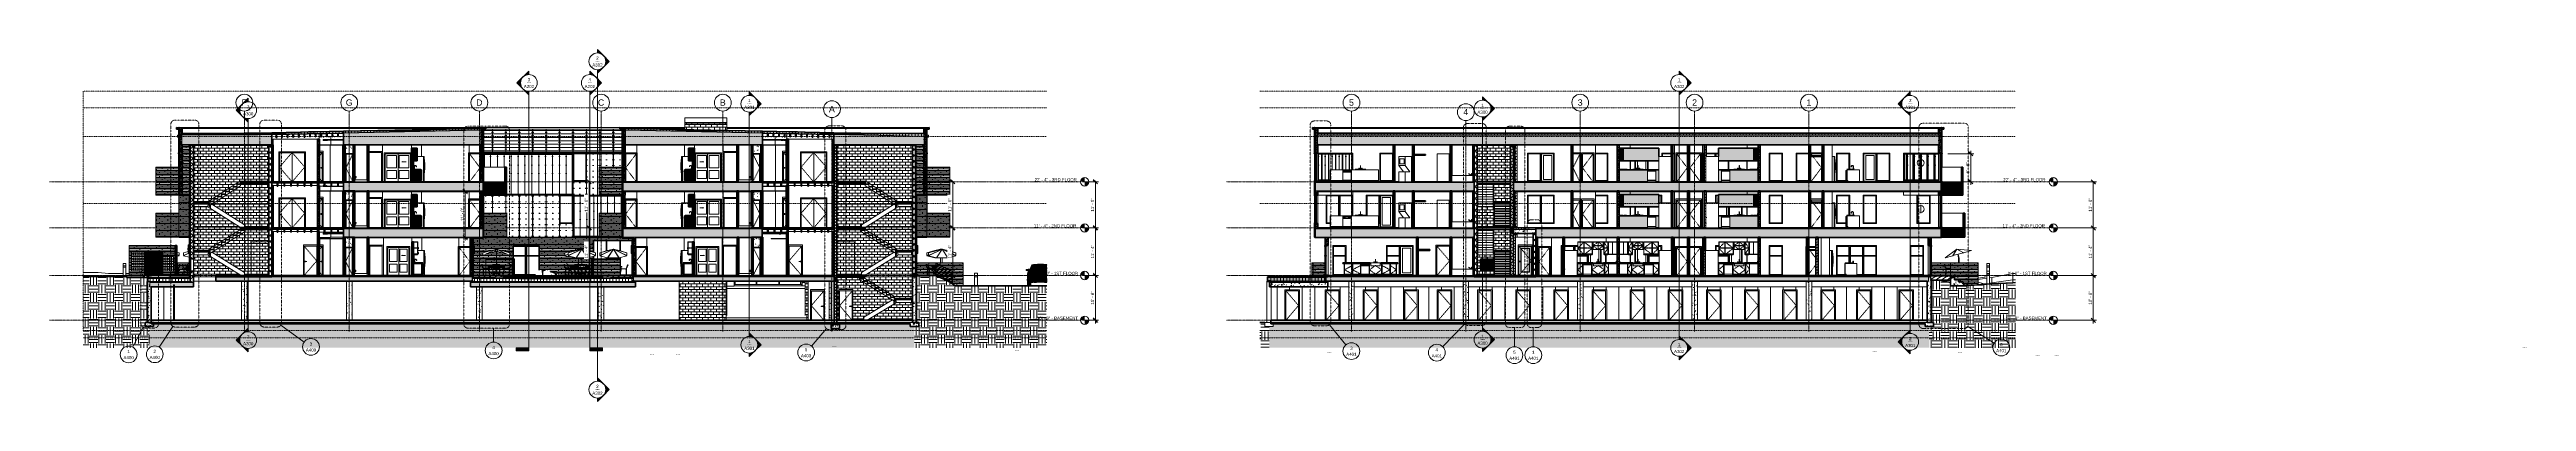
# Model space of a CAD drawing. Header units: inches. Extents: x 9610 to 16692, y -360 to 647.
import ezdxf

# ---------------------------------------------------------------- set-up
doc = ezdxf.new("R2010")
doc.units = ezdxf.units.IN
doc.header["$MEASUREMENT"] = 0
for name, pattern in [('Aligning Line 1_8_', [0.25, 0.125, -0.125]), ('Center', [1.25, 0.25, -0.1875, 0.625, -0.1875]), ('Dash 1_16_', [0.125, 0.0625, -0.0625]), ('Dash Dot 3_16_', [0.3125, 0.1875, -0.0625, 0, -0.0625]), ('Grid Line 1_2_', [0.875, 0.5, -0.125, 0.125, -0.125])]:
    doc.linetypes.add(name, pattern=pattern)
for name, color, linetype, lineweight in [('0-1', 7, 'Continuous', 5), ('0-2', 250, 'Continuous', 9), ('0-3', 45, 'Continuous', 9), ('0-4', 55, 'Continuous', 9), ('0-5', 135, 'Continuous', 13), ('0-6', 170, 'Continuous', 5), ('0-7', 7, 'Continuous', 13), ('A-ANNO-DIMS', 211, 'Continuous', 9), ('A-ANNO-DIMS-96', 211, 'Continuous', 9), ('A-ANNO-SYMB', 150, 'Continuous', 9), ('A-ANNO-SYMB-1', 150, 'Dash Dot 3_16_', 9), ('A-CLNG', 13, 'Continuous', 13), ('A-CLNG-1', 135, 'Continuous', 13), ('A-CLNG-2', 23, 'Continuous', 13), ('A-CLNG-3', 13, 'Continuous', 50), ('A-CLNG-PATT-1', 13, 'Continuous', 9), ('A-DETL-GENF-1', 135, 'Continuous', 13), ('A-DETL-GENF-2', 55, 'Continuous', 9), ('A-DOOR-1', 250, 'Continuous', 9), ('A-DOOR-2', 250, 'Dash 1_16_', 9), ('A-DOOR-3', 135, 'Continuous', 13), ('A-DOOR-4', 31, 'Continuous', 9), ('A-DOOR-5', 55, 'Continuous', 9), ('A-DOOR-6', 10, 'Continuous', 50), ('A-DOOR-7', 7, 'Continuous', 13), ('A-DOOR-8', 50, 'Continuous', 20), ('A-DOOR-9', 31, 'Dash 1_16_', 9), ('A-DOOR-FRAM', 31, 'Continuous', 9), ('A-DOOR-FRAM-1', 250, 'Continuous', 9), ('A-DOOR-FRAM-2', 55, 'Continuous', 9), ('A-DOOR-FRAM-3', 50, 'Continuous', 20), ('A-FLOR', 192, 'Continuous', 13), ('A-FLOR-1', 9, 'Continuous', 13), ('A-FLOR-10', 192, 'Continuous', 50), ('A-FLOR-11', 135, 'Continuous', 13), ('A-FLOR-2', 10, 'Continuous', 50), ('A-FLOR-3', 8, 'Continuous', 5), ('A-FLOR-4', 31, 'Continuous', 5), ('A-FLOR-5', 251, 'Continuous', 5), ('A-FLOR-6', 23, 'Continuous', 13), ('A-FLOR-7', 243, 'Continuous', 5), ('A-FLOR-8', 253, 'Continuous', 13), ('A-FLOR-9', 21, 'Continuous', 13), ('A-FLOR-HRAL', 11, 'Continuous', 9), ('A-FLOR-LEVL', 51, 'Continuous', 9), ('A-FLOR-LEVL-1', 51, 'Grid Line 1_2_', 9), ('A-FLOR-MCUT', 51, 'Continuous', 13), ('A-FLOR-PATT-1', 8, 'Continuous', 9), ('A-FLOR-PATT-2', 55, 'Continuous', 9), ('A-GENM', 5, 'Continuous', 9), ('A-GENM-1', 55, 'Continuous', 9), ('A-GENM-2', 10, 'Continuous', 50), ('A-GLAZ-1', 135, 'Continuous', 13), ('A-GLAZ-2', 90, 'Continuous', 13), ('A-GLAZ-3', 27, 'Continuous', 13), ('A-GLAZ-4', 9, 'Continuous', 13), ('A-GLAZ-5', 151, 'Continuous', 50), ('A-GLAZ-6', 55, 'Continuous', 9), ('A-GLAZ-CURT-1', 55, 'Continuous', 9), ('A-GLAZ-CWMG-1', 55, 'Continuous', 9), ('A-GLAZ-CWMG-2', 130, 'Continuous', 9), ('A-GLAZ-CWMG-3', 51, 'Continuous', 50), ('A-ROOF', 132, 'Continuous', 13), ('A-ROOF-1', 252, 'Continuous', 13), ('A-ROOF-2', 31, 'Continuous', 5), ('A-ROOF-3', 132, 'Continuous', 50), ('A-ROOF-4', 135, 'Continuous', 13), ('A-ROOF-PATT-1', 132, 'Continuous', 9), ('A-ROOF-PATT-2', 55, 'Continuous', 9), ('A-WALL', 113, 'Continuous', 13), ('A-WALL-1', 10, 'Continuous', 50), ('A-WALL-10', 113, 'Continuous', 50), ('A-WALL-2', 7, 'Continuous', 13), ('A-WALL-3', 135, 'Continuous', 13), ('A-WALL-4', 252, 'Continuous', 13), ('A-WALL-5', 254, 'Continuous', 5), ('A-WALL-6', 8, 'Continuous', 5), ('A-WALL-7', 23, 'Continuous', 13), ('A-WALL-8', 243, 'Continuous', 5), ('A-WALL-9', 27, 'Continuous', 13), ('A-WALL-PATT-1', 250, 'Continuous', 9), ('A-WALL-PATT-2', 55, 'Continuous', 9), ('A-WALL-PATT-3', 53, 'Continuous', 9), ('A-WALL-PATT-4', 45, 'Continuous', 9), ('A-WALL-PATT-5', 111, 'Continuous', 9), ('C-PRKG-1', 55, 'Continuous', 9), ('C-TOPO', 7, 'Continuous', 9), ('C-TOPO-1', 7, 'Continuous', 50), ('C-TOPO-2', 55, 'Continuous', 9), ('E-ELEC-EQPM', 71, 'Continuous', 9), ('E-ELEC-EQPM-1', 250, 'Continuous', 9), ('E-ELEC-EQPM-2', 55, 'Continuous', 9), ('E-ELEC-FIXT-1', 55, 'Continuous', 9), ('E-LITE-EQPM-1', 55, 'Continuous', 9), ('G-ANNO-SYMB', 111, 'Aligning Line 1_8_', 9), ('G-ANNO-SYMB-1', 111, 'Continuous', 9), ('G-IMPT', 8, 'Continuous', 9), ('I-WALL-1', 135, 'Continuous', 13), ('I-WALL-2', 10, 'Continuous', 50), ('L-SITE', 91, 'Continuous', 9), ('L-SITE-1', 250, 'Continuous', 9), ('L-SITE-2', 55, 'Continuous', 9), ('M-EQPM-1', 55, 'Continuous', 9), ('P-PIPE-1', 55, 'Continuous', 9), ('P-PIPE-2', 8, 'Continuous', 5), ('P-PIPE-3', 94, 'Continuous', 9), ('P-SANR-FIXT-1', 55, 'Continuous', 9), ('Q-CASE', 31, 'Continuous', 9), ('Q-CASE-1', 53, 'Continuous', 9), ('Q-CASE-2', 10, 'Continuous', 50), ('Q-CASE-3', 55, 'Continuous', 9), ('Q-CASE-4', 250, 'Continuous', 9), ('Q-CASE-5', 250, 'Center', 9), ('Q-SPCQ-1', 55, 'Continuous', 9), ('S-BEAM-1', 55, 'Continuous', 9), ('S-BEAM-2', 41, 'Continuous', 9), ('S-BEAM-3', 10, 'Continuous', 50), ('S-COLS-1', 55, 'Continuous', 9), ('S-FNDN-1', 252, 'Continuous', 13), ('S-FNDN-2', 135, 'Continuous', 13), ('S-FNDN-3', 10, 'Continuous', 50), ('S-FNDN-4', 32, 'Continuous', 9), ('S-FNDN-5', 32, 'Continuous', 50), ('S-GRID-1', 1, 'Grid Line 1_2_', 9), ('S-GRID-IDEN', 1, 'Continuous', 9), ('S-STRS', 31, 'Continuous', 9), ('S-STRS-1', 8, 'Continuous', 5), ('S-STRS-2', 250, 'Continuous', 9), ('S-STRS-3', 31, 'Continuous', 50)]:
    doc.layers.add(name, color=color, linetype=linetype, lineweight=lineweight)
doc.styles.add('Arial', font='arial.ttf', dxfattribs={"height": 9})
doc.styles.add('Arial_1', font='arial.ttf', dxfattribs={"height": 18})
doc.styles.add('Century Gothic', font='ufonts.com_century-gothic.ttf', dxfattribs={"height": 9})
doc.dimstyles.new('OD__1_8__Tol__', dxfattribs={"dimscale": 12, "dimtxt": 9.397514, "dimasz": 1, "dimexe": 0.75, "dimexo": 0.5, "dimgap": 0.125, "dimtad": 1, "dimdec": 3, "dimrnd": 0.125, "dimzin": 3, "dimdsep": 46, "dimlunit": 4, "dimtxsty": 'Century Gothic', "dimblk1": 'OBLIQUE', "dimblk2": 'OBLIQUE', "dimsah": 1, "dimcen": 0.09, "dimdle": 0.75, "dimazin": 0, "dimtfac": 1, "dimtdec": 4, "dimtix": 1, "dimtmove": 0, "dimatfit": 3, "dimfxl": 1, "dimtvp": 1, "dimtfill": 1, "dimfrac": 2, "dimtolj": 1, "dimtzin": 0, "dimarcsym": 2})
pattern_1 = [(0, (10995.947, 72), (30.72, 7.68), [1.267, -21.773, 1.267, -21.773, -122.88]), (0, (10995.947, 72), (30.72, 7.68), [-46.08, 1.267, -44.813, 1.267, -21.773, -53.76]), (0, (10995.947, 72), (30.72, 7.68), [-115.2, 1.267, -14.093, 1.267, -37.133]), (120, (11007.467, 75.84), (-22.011075, 22.7643), [1.267, -21.773, 1.267, -21.773, -122.88]), (120, (11007.467, 75.84), (-22.011075, 22.7643), [-46.08, 1.267, -44.813, 1.267, -21.773, -53.76]), (120, (11007.467, 75.84), (-22.011075, 22.7643), [-115.2, 1.267, -14.093, 1.267, -37.133]), (240, (11011.307, 91.2), (-8.708925, -30.4443), [1.267, -21.773, 1.267, -21.773, -122.88]), (240, (11011.307, 91.2), (-8.708925, -30.4443), [-46.08, 1.267, -44.813, 1.267, -21.773, -53.76]), (240, (11011.307, 91.2), (-8.708925, -30.4443), [-115.2, 1.267, -14.093, 1.267, -37.133])]
pattern_2 = [(216.87, (11002.345, 87.994), (47.980943, 31.987086), [7.997, -71.971]), (206.565, (11011.941, 83.196), (-15.993714, -15.99413), [17.881, -17.881]), (198.435, (11011.941, 75.199), (-31.98674, -15.99388), [10.115, -40.461])]
pattern_3 = [(0, (10995.947, 72), (24, 24), [24, -24]), (0, (10995.947, 81), (24, 24), [24, -24]), (0, (10995.947, 90), (24, 24), [24, -24]), (90, (10998.947, 93), (-24, 24), [24, -24]), (90, (11007.947, 93), (-24, 24), [24, -24]), (90, (11016.947, 93), (-24, 24), [24, -24])]
pattern_4 = [(161.57, (10996.427, 72.48), (-3.8399538, -1.54e-05), [0, -27.322, 3.034, 0]), (18.43, (10995.467, 72.48), (-3.8399538, 1.54e-05), [0, -27.322, 3.034, 0]), (108.43, (10996.427, 72.48), (1.919622, -9.6005246), [9.106, -21.25]), (71.57, (10995.467, 72.48), (1.919622, 9.6005246), [9.106, -21.25])]
pattern_5 = [(45, (10995.947, 72), (-8.48528, 8.48528), []), (135, (10995.947, 72), (-8.48528, -8.48528), [])]
pattern_6 = [(0, (11542.989, 0), (0, 8), []), (90, (11542.989, 0), (-8, 8), [8, -8])]
pattern_7 = [(50, (10995.947, 72), (27.5427, -2.4099), [2.88, -31.68]), (355, (10995.947, 72), (-5.32784, 28.88427), [2.304, -25.344]), (100.451, (10998.243, 71.8), (22.2153, 26.4739), [2.448, -26.924]), (46.184, (10995.947, 79.68), (40.9819, -6.3564), [4.32, -47.52]), (96.636, (10999.363, 79.15), (35.8907, 37.4062), [3.671, -40.386]), (351.184, (10995.947, 79.68), (35.891, 37.4062), [3.456, -38.016]), (21, (10999.787, 77.76), (22.92104, -15.46073), [2.88, -31.68]), (326, (10999.787, 77.76), (9.3435, 27.84574), [2.304, -25.344]), (71.451, (11001.697, 76.472), (32.26477, 12.3844), [2.448, -26.924]), (37.5, (10995.947, 72), (0.466855, 12.78271), [1.267, -23.77, 1.267, -24.461, -25.44]), (37.5, (10995.947, 72), (0.466855, 12.78271), [-50.765, 1.267, -24.173]), (7.5, (10995.947, 72), (10.10159, 15.14509), [1.267, -13.402, 1.267, -23.194, -9.696]), (7.5, (10995.947, 72), (10.10159, 15.14509), [-39.13, 1.267, -8.429]), (327.5, (10987.384, 72), (20.49916, -0.86578), [1.267, -8.333, 1.267, -28.685, -39.744]), (327.5, (10987.384, 72), (20.49916, -0.86578), [-39.552, 1.267, -38.477]), (317.5, (10983.544, 72), (22.39478, 3.8443), [1.267, -11.213, 1.267, -18.624, -28.224]), (317.5, (10983.544, 72), (22.39478, 3.8443), [-32.371, 1.267, -26.957])]
pattern_8 = [(0, (11430.989, -128), (0, 8), []), (90, (11430.989, -128), (-8, 8), [8, -8])]
pattern_9 = [(0, (10995.947, 72), (15.36, 3.84), [1.267, -10.253, 1.267, -10.253, -61.44]), (0, (10995.947, 72), (15.36, 3.84), [-23.04, 1.267, -21.773, 1.267, -10.253, -26.88]), (0, (10995.947, 72), (15.36, 3.84), [-57.6, 1.267, -6.413, 1.267, -17.933]), (120, (11001.707, 73.92), (-11.005538, 11.38215), [1.267, -10.253, 1.267, -10.253, -61.44]), (120, (11001.707, 73.92), (-11.005538, 11.38215), [-23.04, 1.267, -21.773, 1.267, -10.253, -26.88]), (120, (11001.707, 73.92), (-11.005538, 11.38215), [-57.6, 1.267, -6.413, 1.267, -17.933]), (240, (11003.627, 81.6), (-4.354462, -15.22215), [1.267, -10.253, 1.267, -10.253, -61.44]), (240, (11003.627, 81.6), (-4.354462, -15.22215), [-23.04, 1.267, -21.773, 1.267, -10.253, -26.88]), (240, (11003.627, 81.6), (-4.354462, -15.22215), [-57.6, 1.267, -6.413, 1.267, -17.933])]
pattern_10 = [(0, (10995.947, 72), (0, 4.798), []), (315, (10995.947, 72), (4.798427, 0), [6.786, -6.786]), (45, (10995.947, 72), (4.798427, 0), [6.786, -6.786])]
pattern_11 = [(0, (12114.152, 136.8), (0, 4), []), (90, (12114.152, 136.8), (-8, 8), [4, -28]), (90, (12130.152, 140.8), (-8, 8), [4, -28])]
pattern_12 = [(0, (11183.514, 268.8), (0, 4), []), (90, (11183.514, 268.8), (-8, 8), [4, -28]), (90, (11199.514, 272.8), (-8, 8), [4, -28])]
pattern_13 = [(0, (10995.947, 72), (0, 9), []), (90, (10995.947, 72), (-9, 6e-16), [])]
pattern_14 = [(45, (10995.947, 72), (-9.50352, 9.50352), []), (45, (10995.947, 86.4), (-9.50352, 9.50352), [])]
pattern_15 = [(0, (12220.589, 0.8), (0, 4), []), (90, (12220.589, 0.8), (-8, 8), [4, -28]), (90, (12236.589, 4.8), (-8, 8), [4, -28])]
pattern_16 = [(0, (9984.627, 136.8), (0, 4), []), (90, (9984.627, 136.8), (-8, 8), [4, -28]), (90, (10000.627, 140.8), (-8, 8), [4, -28])]
pattern_17 = [(0, (3257.106, 59.024), (30.72, 7.68), [1.267, -21.773, 1.267, -21.773, -122.88]), (0, (3257.106, 59.024), (30.72, 7.68), [-46.08, 1.267, -44.813, 1.267, -21.773, -53.76]), (0, (3257.106, 59.024), (30.72, 7.68), [-115.2, 1.267, -14.093, 1.267, -37.133]), (120, (3268.626, 62.864), (-22.011075, 22.7643), [1.267, -21.773, 1.267, -21.773, -122.88]), (120, (3268.626, 62.864), (-22.011075, 22.7643), [-46.08, 1.267, -44.813, 1.267, -21.773, -53.76]), (120, (3268.626, 62.864), (-22.011075, 22.7643), [-115.2, 1.267, -14.093, 1.267, -37.133]), (240, (3272.466, 78.224), (-8.708925, -30.4443), [1.267, -21.773, 1.267, -21.773, -122.88]), (240, (3272.466, 78.224), (-8.708925, -30.4443), [-46.08, 1.267, -44.813, 1.267, -21.773, -53.76]), (240, (3272.466, 78.224), (-8.708925, -30.4443), [-115.2, 1.267, -14.093, 1.267, -37.133])]
pattern_18 = [(216.87, (3263.504, 75.018), (47.980943, 31.987086), [7.997, -71.971]), (206.565, (3273.1, 70.22), (-15.993714, -15.994133), [17.881, -17.881]), (198.435, (3273.1, 62.223), (-31.98674, -15.99388), [10.115, -40.461])]
pattern_19 = [(0, (3257.106, 59.024), (24, 24), [24, -24]), (0, (3257.106, 68.024), (24, 24), [24, -24]), (0, (3257.106, 77.024), (24, 24), [24, -24]), (90, (3260.106, 80.024), (-24, 24), [24, -24]), (90, (3269.106, 80.024), (-24, 24), [24, -24]), (90, (3278.106, 80.024), (-24, 24), [24, -24])]
pattern_20 = [(161.57, (3257.586, 59.504), (-3.8399538, -1.54e-05), [0, -27.322, 3.034, 0]), (18.43, (3256.626, 59.504), (-3.8399538, 1.54e-05), [0, -27.322, 3.034, 0]), (108.43, (3257.586, 59.504), (1.919622, -9.6005246), [9.106, -21.25]), (71.57, (3256.626, 59.504), (1.919622, 9.6005246), [9.106, -21.25])]
pattern_21 = [(45, (3257.106, 59.024), (-8.48528, 8.48528), []), (135, (3257.106, 59.024), (-8.48528, -8.48528), [])]
pattern_22 = [(0, (14416.421, 59.024), (30.72, 7.68), [1.267, -21.773, 1.267, -21.773, -122.88]), (0, (14416.421, 59.024), (30.72, 7.68), [-46.08, 1.267, -44.813, 1.267, -21.773, -53.76]), (0, (14416.421, 59.024), (30.72, 7.68), [-115.2, 1.267, -14.093, 1.267, -37.133]), (120, (14427.941, 62.864), (-22.011075, 22.7643), [1.267, -21.773, 1.267, -21.773, -122.88]), (120, (14427.941, 62.864), (-22.011075, 22.7643), [-46.08, 1.267, -44.813, 1.267, -21.773, -53.76]), (120, (14427.941, 62.864), (-22.011075, 22.7643), [-115.2, 1.267, -14.093, 1.267, -37.133]), (240, (14431.781, 78.224), (-8.708925, -30.4443), [1.267, -21.773, 1.267, -21.773, -122.88]), (240, (14431.781, 78.224), (-8.708925, -30.4443), [-46.08, 1.267, -44.813, 1.267, -21.773, -53.76]), (240, (14431.781, 78.224), (-8.708925, -30.4443), [-115.2, 1.267, -14.093, 1.267, -37.133])]
pattern_23 = [(0, (14416.4212, 59.024), (15.36, 3.84), [1.267, -10.253, 1.267, -10.253, -61.44]), (0, (14416.4212, 59.024), (15.36, 3.84), [-23.04, 1.267, -21.773, 1.267, -10.253, -26.88]), (0, (14416.4212, 59.024), (15.36, 3.84), [-57.6, 1.267, -6.413, 1.267, -17.933]), (120, (14422.1812, 60.944), (-11.005538, 11.38215), [1.267, -10.253, 1.267, -10.253, -61.44]), (120, (14422.1812, 60.944), (-11.005538, 11.38215), [-23.04, 1.267, -21.773, 1.267, -10.253, -26.88]), (120, (14422.1812, 60.944), (-11.005538, 11.38215), [-57.6, 1.267, -6.413, 1.267, -17.933]), (240, (14424.1012, 68.624), (-4.354462, -15.22215), [1.267, -10.253, 1.267, -10.253, -61.44]), (240, (14424.1012, 68.624), (-4.354462, -15.22215), [-23.04, 1.267, -21.773, 1.267, -10.253, -26.88]), (240, (14424.1012, 68.624), (-4.354462, -15.22215), [-57.6, 1.267, -6.413, 1.267, -17.933])]
pattern_24 = [(0, (14416.421, 59.024), (0, 4.798), []), (315, (14416.4212, 59.024), (4.798427, 0), [6.786, -6.786]), (45, (14416.4212, 59.024), (4.798427, 0), [6.786, -6.786])]
pattern_25 = [(161.57, (14416.9012, 59.504), (-3.8399538, -1.54e-05), [0, -27.322, 3.034, 0]), (18.43, (14415.9412, 59.504), (-3.8399538, 1.54e-05), [0, -27.322, 3.034, 0]), (108.43, (14416.9012, 59.504), (1.919622, -9.6005246), [9.106, -21.25]), (71.57, (14415.9412, 59.504), (1.919622, 9.6005246), [9.106, -21.25])]
pattern_26 = [(45, (14416.421, 59.024), (-9.50352, 9.50352), []), (45, (14416.421, 73.424), (-9.50352, 9.50352), [])]
pattern_27 = [(0, (14416.421, 59.024), (0, 9), []), (90, (14416.421, 59.024), (-9, 6e-16), [])]
pattern_28 = [(0, (15122.0392, 0.8), (0, 4), []), (90, (15122.039, 0.8), (-8, 8), [4, -28]), (90, (15138.039, 4.8), (-8, 8), [4, -28])]
pattern_29 = [(0, (13221.2392, 0.8), (0, 4), []), (90, (13221.239, 0.8), (-8, 8), [4, -28]), (90, (13237.239, 4.8), (-8, 8), [4, -28])]
pattern_30 = [(0, (13801.551, -52), (0, 8), []), (90, (13801.551, -52), (-8, 8), [8, -8])]
pattern_31 = [(50, (14416.421, 59.024), (27.5427, -2.40992), [2.88, -31.68]), (355, (14416.42, 59.024), (-5.32784, 28.88427), [2.304, -25.344]), (100.451, (14418.717, 58.823), (22.2153, 26.47393), [2.448, -26.924]), (46.184, (14416.42, 66.704), (40.9819, -6.3564), [4.32, -47.52]), (96.636, (14419.837, 66.175), (35.8907, 37.4062), [3.671, -40.386]), (351.184, (14416.42, 66.704), (35.891, 37.4062), [3.456, -38.016]), (21, (14420.261, 64.784), (22.92104, -15.46073), [2.88, -31.68]), (326, (14420.26, 64.784), (9.34353, 27.84574), [2.304, -25.344]), (71.451, (14422.17, 63.496), (32.26477, 12.3844), [2.448, -26.924]), (37.5, (14416.421, 59.024), (0.466855, 12.78271), [1.267, -23.77, 1.267, -24.461, -25.44]), (37.5, (14416.421, 59.024), (0.466855, 12.78271), [-50.765, 1.267, -24.173]), (7.5, (14416.421, 59.024), (10.10159, 15.14509), [1.267, -13.402, 1.267, -23.194, -9.696]), (7.5, (14416.421, 59.024), (10.10159, 15.14509), [-39.13, 1.267, -8.429]), (327.5, (14407.858, 59.024), (20.49916, -0.86578), [1.267, -8.333, 1.267, -28.685, -39.744]), (327.5, (14407.858, 59.024), (20.49916, -0.86578), [-39.552, 1.267, -38.477]), (317.5, (14404.018, 59.024), (22.39478, 3.8443), [1.267, -11.213, 1.267, -18.624, -28.224]), (317.5, (14404.018, 59.024), (22.39478, 3.8443), [-32.371, 1.267, -26.957])]

# ---------------------------------------------------------------- blocks, each defined once
blk = doc.blocks.new('FOLDING_SLIDING CLOSET - 60_ x 80_-1494136-BUILDING SECTION - EAST_WEST - LOOKING NORTH')
at = {"layer": 'A-DETL-GENF-1'}
blk.add_hatch(color=256, dxfattribs=at).paths.add_polyline_path([(10619.1, 57), (10619.1, 58.1), (10616.1, 57.5)], flags=0)
at = {"layer": 'A-DETL-GENF-2'}
for p, q in [((10619.1, 58.1), (10616.1, 57.5)), ((10628.1, 57.5), (10616.1, 57.5)), ((10616.1, 57.5), (10619.1, 57)), ((10619.1, 57), (10619.1, 58.1))]:
    blk.add_line(p, q, dxfattribs=at)
at = {"layer": 'A-DOOR-1'}
for p, q in [((10640.4, 82.8), (10574.9, 82.8)), ((10574.9, 82.8), (10574.9, 0)), ((10577.4, 0), (10577.4, 80.3)), ((10577.4, 80.3), (10637.9, 80.3)), ((10577.6, 80), (10577.6, 0)), ((10608.6, 80), (10577.6, 80)), ((10582.4, 75.3), (10603.9, 75.3)), ((10582.4, 39.8), (10582.4, 75.3)), ((10603.9, 75.3), (10603.9, 39.8)), ((10608.6, 0), (10608.6, 80)), ((10611.4, 75.3), (10632.9, 75.3)), ((10611.4, 39.8), (10611.4, 75.3)), ((10632.9, 75.3), (10632.9, 39.8)), ((10637.9, 0), (10637.9, 80.3)), ((10640.4, 0), (10640.4, 82.8)), ((10603.9, 39.8), (10582.4, 39.8)), ((10582.4, 32.3), (10603.9, 32.3)), ((10582.4, 9.1), (10582.4, 32.3)), ((10603.9, 9.1), (10582.4, 9.1)), ((10603.9, 32.3), (10603.9, 9.1)), ((10632.9, 39.8), (10611.4, 39.8)), ((10611.4, 32.3), (10632.9, 32.3)), ((10611.4, 9.1), (10611.4, 32.3)), ((10632.9, 9.1), (10611.4, 9.1)), ((10632.9, 32.3), (10632.9, 9.1))]:
    blk.add_line(p, q, dxfattribs=at)
at = {"layer": 'A-DOOR-FRAM-1'}
for p, q in [((10577.6, 0), (10577.6, 80)), ((10577.6, 80), (10637.6, 80)), ((10637.6, 0), (10637.6, 80))]:
    blk.add_line(p, q, dxfattribs=at)
blk = doc.blocks.new('Interior_barn_door_18732 - Interior_barn_door_18732-1656080-BUILDING SECTION - EAST_WEST - LOOKING NORTH')
at = {"layer": 'A-DOOR-FRAM-1'}
for p, q in [((10564.7, 87), (10522.7, 87)), ((10525.7, 84), (10561.7, 84)), ((10525.7, 0), (10525.7, 84)), ((10561.7, 84), (10561.7, 0)), ((10564.7, 0), (10564.7, 87))]:
    blk.add_line(p, q, dxfattribs=at)
blk = doc.blocks.new('Refrigerator_-_Side-by-Side_6047 - 36_ X 30_-345559-BUILDING SECTION - EAST_WEST - LOOKING NORTH')
at = {"layer": 'Q-SPCQ-1'}
for p, q in [((10680.2, 72), (10663.4, 72)), ((10680.2, 0), (10680.2, 72)), ((10680.4, 2.9), (10680.4, 72)), ((10680.4, 72), (10682.4, 72)), ((10682.4, 72), (10682.4, 2.9)), ((10652.4, 60), (10652.4, 36.5)), ((10681.4, 2.9), (10680.4, 2.9)), ((10680.4, 2.9), (10680.4, 0.4)), ((10680.4, 2.9), (10682.4, 2.9)), ((10680.4, 0.4), (10681.4, 0.4)), ((10681.4, 0.4), (10681.4, 2.9)), ((10683.3, 64), (10682.4, 64)), ((10682.4, 63.8), (10683.1, 63.8)), ((10683.1, 26.5), (10682.4, 26.5)), ((10682.4, 26.2), (10683.3, 26.2)), ((10683.1, 63.8), (10684.2, 48.3)), ((10684.2, 41.9), (10683.1, 26.5)), ((10684.4, 48.3), (10683.3, 64)), ((10683.3, 26.2), (10684.4, 41.9)), ((10684.2, 48.3), (10684.2, 41.9)), ((10684.4, 41.9), (10684.4, 48.3))]:
    blk.add_line(p, q, dxfattribs=at)
blk = doc.blocks.new('FOLDING_SLIDING CLOSET - 60_ x 80_-1372877-BUILDING SECTION - EAST_WEST - LOOKING NORTH')
at = {"layer": 'A-DETL-GENF-1'}
blk.add_hatch(color=256, dxfattribs=at).paths.add_polyline_path([(11479.7, 57), (11482.7, 57.5), (11479.7, 58.1)], flags=0)
at = {"layer": 'A-DETL-GENF-2'}
for p, q in [((11470.7, 57.5), (11482.7, 57.5)), ((11479.7, 58.1), (11482.7, 57.5)), ((11479.7, 57), (11479.7, 58.1)), ((11482.7, 57.5), (11479.7, 57))]:
    blk.add_line(p, q, dxfattribs=at)
at = {"layer": 'A-DOOR-1'}
for p, q in [((11458.4, 82.8), (11458.4, 0)), ((11523.9, 82.8), (11458.4, 82.8)), ((11460.9, 80.3), (11460.9, 0)), ((11460.9, 80.3), (11521.4, 80.3)), ((11465.9, 39.8), (11465.9, 75.3)), ((11465.9, 75.3), (11487.4, 75.3)), ((11487.4, 75.3), (11487.4, 39.8)), ((11521.2, 80), (11490.2, 80)), ((11490.2, 80), (11490.2, 0)), ((11494.9, 39.8), (11494.9, 75.3)), ((11494.9, 75.3), (11516.4, 75.3)), ((11516.4, 75.3), (11516.4, 39.8)), ((11521.2, 0), (11521.2, 80)), ((11521.4, 80.3), (11521.4, 0)), ((11523.9, 0), (11523.9, 82.8)), ((11487.4, 39.8), (11465.9, 39.8)), ((11465.9, 9.1), (11465.9, 32.3)), ((11465.9, 32.3), (11487.4, 32.3)), ((11487.4, 9.1), (11465.9, 9.1)), ((11487.4, 32.3), (11487.4, 9.1)), ((11516.4, 39.8), (11494.9, 39.8)), ((11494.9, 9.1), (11494.9, 32.3)), ((11494.9, 32.3), (11516.4, 32.3)), ((11516.4, 9.1), (11494.9, 9.1)), ((11516.4, 32.3), (11516.4, 9.1))]:
    blk.add_line(p, q, dxfattribs=at)
at = {"layer": 'A-DOOR-FRAM-1'}
for p, q in [((11461.2, 80), (11461.2, 0)), ((11461.2, 80), (11521.2, 80)), ((11521.2, 80), (11521.2, 0))]:
    blk.add_line(p, q, dxfattribs=at)
blk = doc.blocks.new('Interior_barn_door_18732 - Interior_barn_door_18732-1655839-BUILDING SECTION - EAST_WEST - LOOKING NORTH')
at = {"layer": 'A-DOOR-FRAM-1'}
for p, q in [((11576.1, 87), (11534.1, 87)), ((11534.1, 87), (11534.1, 0)), ((11537.1, 0), (11537.1, 84)), ((11537.1, 84), (11573.1, 84)), ((11573.1, 84), (11573.1, 0))]:
    blk.add_line(p, q, dxfattribs=at)
blk = doc.blocks.new('Refrigerator_-_Side-by-Side_6047 - 36_ X 30_-1372843-BUILDING SECTION - EAST_WEST - LOOKING NORTH')
at = {"layer": 'Q-SPCQ-1'}
for p, q in [((11416.4, 2.9), (11416.4, 72)), ((11416.4, 72), (11418.4, 72)), ((11418.4, 72), (11418.4, 2.9)), ((11418.6, 72), (11418.6, 0)), ((11435.4, 72), (11418.6, 72)), ((11415.5, 64), (11414.4, 48.3)), ((11414.4, 48.3), (11414.4, 41.9)), ((11414.4, 41.9), (11415.5, 26.2)), ((11414.6, 48.3), (11415.7, 63.8)), ((11414.6, 41.9), (11414.6, 48.3)), ((11415.7, 26.5), (11414.6, 41.9)), ((11416.4, 64), (11415.5, 64)), ((11415.5, 26.2), (11416.4, 26.2)), ((11415.7, 63.8), (11416.4, 63.8)), ((11416.4, 26.5), (11415.7, 26.5)), ((11416.4, 2.9), (11418.4, 2.9)), ((11417.4, 2.9), (11417.4, 0.4)), ((11418.4, 2.9), (11417.4, 2.9)), ((11417.4, 0.4), (11418.4, 0.4)), ((11418.4, 0.4), (11418.4, 2.9)), ((11446.4, 36.5), (11446.4, 60))]:
    blk.add_line(p, q, dxfattribs=at)
blk = doc.blocks.new('Single-Flush - 30_ x 80_-1420870-BUILDING SECTION - EAST_WEST - LOOKING NORTH')
at = {"layer": 'A-DOOR-FRAM-2'}
blk.add_hatch(color=256, dxfattribs=at).paths.add_polyline_path([(10780.6, 0), (10781.6, 0), (10781.6, 80), (10811.6, 80), (10811.6, 0), (10813.5, 0), (10813.5, 83), (10778.6, 83), (10778.6, 0)], flags=0)
at = {"layer": 'A-DOOR-2'}
for p in [(10781.6, 80), (10781.6, 0)]:
    blk.add_line(p, (10811.6, 40), dxfattribs=at)
at = {"layer": 'A-DOOR-FRAM-3'}
for p, q in [((10814.6, 83), (10778.6, 83)), ((10778.6, 83), (10778.6, 0)), ((10781.6, 0), (10781.6, 80)), ((10781.6, 80), (10811.6, 80)), ((10811.6, 80), (10811.6, 0)), ((10814.6, 0), (10814.6, 83)), ((10778.6, 0), (10781.6, 0)), ((10811.6, 0), (10814.6, 0))]:
    blk.add_line(p, q, dxfattribs=at)
blk = doc.blocks.new('Single-Flush - 30_ x 80_-1421383-BUILDING SECTION - EAST_WEST - LOOKING NORTH')
at = {"layer": 'A-DOOR-FRAM-2'}
blk.add_hatch(color=256, dxfattribs=at).paths.add_polyline_path([(11317.2, 0), (11320.2, 0), (11320.2, 83), (11285.3, 83), (11285.3, 0), (11287.2, 0), (11287.2, 80), (11317.2, 80), (11317.2, 22.7)], flags=0)
at = {"layer": 'A-DOOR-2'}
for p in [(11317.2, 80), (11317.2, 0)]:
    blk.add_line(p, (11287.2, 40), dxfattribs=at)
at = {"layer": 'A-DOOR-FRAM-3'}
for p, q in [((11320.2, 83), (11284.2, 83)), ((11284.2, 83), (11284.2, 0)), ((11287.2, 0), (11287.2, 80)), ((11287.2, 80), (11317.2, 80)), ((11317.2, 80), (11317.2, 0)), ((11320.2, 0), (11320.2, 83)), ((11284.2, 0), (11287.2, 0)), ((11317.2, 0), (11320.2, 0))]:
    blk.add_line(p, q, dxfattribs=at)
blk = doc.blocks.new('FOLDING_SLIDING CLOSET - 72_ x 80_-1372885-BUILDING SECTION - EAST_WEST - LOOKING NORTH')
at = {"layer": 'A-DETL-GENF-1'}
blk.add_hatch(color=256, dxfattribs=at).paths.add_polyline_path([(10620.6, 193), (10620.6, 194.1), (10617.6, 193.5)], flags=0)
at = {"layer": 'A-DETL-GENF-2'}
for p, q in [((10620.6, 194.1), (10617.6, 193.5)), ((10629.6, 193.5), (10617.6, 193.5)), ((10617.6, 193.5), (10620.6, 193)), ((10620.6, 193), (10620.6, 194.1))]:
    blk.add_line(p, q, dxfattribs=at)
at = {"layer": 'A-DOOR-1'}
for p, q in [((10644.8, 218.8), (10567.3, 218.8)), ((10567.3, 218.8), (10567.3, 136)), ((10569.8, 136), (10569.8, 216.3)), ((10569.8, 216.3), (10642.3, 216.3)), ((10570.1, 216), (10570.1, 136)), ((10607.1, 216), (10570.1, 216)), ((10607.1, 136), (10607.1, 216)), ((10642.3, 136), (10642.3, 216.3)), ((10574.8, 211.3), (10602.3, 211.3)), ((10574.8, 175.8), (10574.8, 211.3)), ((10602.3, 175.8), (10574.8, 175.8)), ((10574.8, 168.3), (10602.3, 168.3)), ((10574.8, 145.1), (10574.8, 168.3)), ((10602.3, 145.1), (10574.8, 145.1)), ((10602.3, 211.3), (10602.3, 175.8)), ((10602.3, 168.3), (10602.3, 145.1)), ((10609.8, 211.3), (10637.3, 211.3)), ((10609.8, 175.8), (10609.8, 211.3)), ((10637.3, 175.8), (10609.8, 175.8)), ((10609.8, 168.3), (10637.3, 168.3)), ((10609.8, 145.1), (10609.8, 168.3)), ((10637.3, 145.1), (10609.8, 145.1)), ((10637.3, 211.3), (10637.3, 175.8)), ((10637.3, 168.3), (10637.3, 145.1))]:
    blk.add_line(p, q, dxfattribs=at)
at = {"layer": 'A-DOOR-FRAM-1'}
for p, q in [((10570.1, 136), (10570.1, 216)), ((10570.1, 216), (10642.1, 216)), ((10642.1, 136), (10642.1, 216))]:
    blk.add_line(p, q, dxfattribs=at)
blk = doc.blocks.new('Refrigerator_-_Side-by-Side_6047 - 36_ X 30_-V5-BUILDING SECTION - EAST_WEST - LOOKING NORTH')
at = {"layer": 'Q-SPCQ-1'}
for p, q in [((10651.6, 196), (10651.6, 172.5)), ((10651.6, 172), (10651.6, 170.5)), ((10679.3, 208), (10661.6, 208)), ((10679.3, 136), (10679.3, 208)), ((10679.6, 138.9), (10679.6, 208)), ((10679.6, 208), (10681.6, 208)), ((10681.6, 208), (10681.6, 138.9)), ((10682.5, 200), (10681.6, 200)), ((10681.6, 199.8), (10682.2, 199.8)), ((10682.2, 162.5), (10681.6, 162.5)), ((10681.6, 162.2), (10682.5, 162.2)), ((10682.2, 199.8), (10683.3, 184.3)), ((10683.3, 177.9), (10682.2, 162.5)), ((10683.6, 184.3), (10682.5, 200)), ((10682.5, 162.2), (10683.6, 177.9)), ((10683.3, 184.3), (10683.3, 177.9)), ((10683.6, 177.9), (10683.6, 184.3)), ((10680.6, 138.9), (10679.6, 138.9)), ((10679.6, 138.9), (10679.6, 136.4)), ((10679.6, 138.9), (10681.6, 138.9)), ((10679.6, 136.4), (10680.6, 136.4)), ((10680.6, 136.4), (10680.6, 138.9))]:
    blk.add_line(p, q, dxfattribs=at)
blk = doc.blocks.new('OD_CW_Base Cabinet - OD_CW_Base Cabinet-1964684-BUILDING SECTION - EAST_WEST - LOOKING NORTH')
at = {"layer": 'Q-CASE-1'}
for points in [[(10651.6, 136), (10670.6, 136), (10670.6, 140), (10672.6, 140), (10672.6, 170.5), (10649.6, 170.5), (10649.6, 136)], [(10673.6, 140), (10673.6, 170.5), (10672.6, 170.5), (10672.6, 140)]]:
    blk.add_hatch(color=256, dxfattribs=at).paths.add_polyline_path(points, flags=0)
at = {"layer": 'Q-CASE-2'}
for p, q in [((10672.6, 170.5), (10649.6, 170.5)), ((10649.6, 170.5), (10649.6, 136)), ((10673.6, 170.5), (10672.6, 170.5)), ((10672.6, 170.5), (10672.6, 140)), ((10672.6, 140), (10672.6, 170.5)), ((10673.6, 140), (10673.6, 170.5)), ((10649.6, 136), (10670.6, 136)), ((10670.6, 136), (10670.6, 140)), ((10670.6, 140), (10672.6, 140)), ((10672.6, 140), (10673.6, 140))]:
    blk.add_line(p, q, dxfattribs=at)
blk = doc.blocks.new('Sink Kitchen-Single - 30_ x 21_-1372827-BUILDING SECTION - EAST_WEST - LOOKING NORTH')
at = {"layer": 'P-SANR-FIXT-1'}
for p, q in [((10650.7, 172.5), (10671.7, 172.5)), ((10650.7, 172), (10650.7, 172.5)), ((10671.7, 172), (10650.7, 172)), ((10651.9, 175), (10651.9, 172.5)), ((10651.9, 175), (10651.9, 172.5)), ((10652, 175), (10652, 175)), ((10652, 175), (10652.9, 175)), ((10652.6, 179.9), (10652.6, 175)), ((10652.9, 175), (10653.9, 175)), ((10653.3, 175), (10653.3, 179.9)), ((10653.9, 172.5), (10653.9, 175)), ((10653.9, 172.5), (10653.9, 175)), ((10653.9, 175), (10653.9, 175)), ((10654.9, 172), (10654.9, 170.5)), ((10656.3, 182.7), (10655.4, 182.7)), ((10655.4, 182), (10656.3, 182)), ((10658.4, 179.9), (10658.4, 178.5)), ((10659.2, 178.5), (10658.4, 178.5)), ((10659.2, 178.5), (10659.2, 179.9)), ((10670.4, 170.5), (10670.4, 172)), ((10671.7, 172.5), (10671.7, 172))]:
    blk.add_line(p, q, dxfattribs=at)
at = {"layer": 'P-SANR-FIXT-1', "flags": 128}
for points in [[(10655.4, 182.7), (10655.3, 182.7), (10655.2, 182.7), (10655.1, 182.7), (10655, 182.7), (10654.9, 182.7), (10654.7, 182.7), (10654.6, 182.6), (10654.5, 182.6), (10654.4, 182.6), (10654.3, 182.5), (10654.2, 182.5), (10654.1, 182.4), (10654, 182.4), (10653.9, 182.3), (10653.8, 182.2), (10653.7, 182.2), (10653.6, 182.1), (10653.5, 182), (10653.5, 182), (10653.4, 181.9), (10653.3, 181.8), (10653.2, 181.7), (10653.1, 181.6), (10653.1, 181.5), (10653, 181.4), (10653, 181.3), (10652.9, 181.2), (10652.8, 181.1), (10652.8, 181), (10652.8, 180.9), (10652.7, 180.8), (10652.7, 180.7), (10652.6, 180.6), (10652.6, 180.5), (10652.6, 180.4), (10652.6, 180.2), (10652.6, 180.1), (10652.6, 180), (10652.6, 179.9), (10652.6, 179.9)], [(10653.3, 179.9), (10653.3, 180), (10653.3, 180), (10653.3, 180.1), (10653.3, 180.2), (10653.3, 180.3), (10653.4, 180.4), (10653.4, 180.5), (10653.4, 180.5), (10653.4, 180.6), (10653.5, 180.7), (10653.5, 180.8), (10653.5, 180.9), (10653.6, 180.9), (10653.6, 181), (10653.7, 181.1), (10653.7, 181.1), (10653.8, 181.2), (10653.8, 181.3), (10653.9, 181.3), (10654, 181.4), (10654, 181.5), (10654.1, 181.5), (10654.1, 181.6), (10654.2, 181.6), (10654.3, 181.7), (10654.4, 181.7), (10654.4, 181.7), (10654.5, 181.8), (10654.6, 181.8), (10654.7, 181.9), (10654.7, 181.9), (10654.8, 181.9), (10654.9, 181.9), (10655, 182), (10655.1, 182), (10655.2, 182), (10655.2, 182), (10655.3, 182), (10655.4, 182), (10655.4, 182)], [(10659.2, 179.9), (10659.2, 180), (10659.2, 180.1), (10659.2, 180.2), (10659.1, 180.3), (10659.1, 180.4), (10659.1, 180.6), (10659.1, 180.7), (10659, 180.8), (10659, 180.9), (10659, 181), (10658.9, 181.1), (10658.9, 181.2), (10658.8, 181.3), (10658.7, 181.4), (10658.7, 181.5), (10658.6, 181.6), (10658.5, 181.7), (10658.5, 181.8), (10658.4, 181.9), (10658.3, 181.9), (10658.2, 182), (10658.1, 182.1), (10658, 182.2), (10658, 182.2), (10657.9, 182.3), (10657.8, 182.4), (10657.7, 182.4), (10657.6, 182.5), (10657.5, 182.5), (10657.3, 182.6), (10657.2, 182.6), (10657.1, 182.6), (10657, 182.7), (10656.9, 182.7), (10656.8, 182.7), (10656.7, 182.7), (10656.6, 182.7), (10656.5, 182.7), (10656.3, 182.7), (10656.3, 182.7)], [(10656.3, 182), (10656.4, 182), (10656.5, 182), (10656.6, 182), (10656.6, 182), (10656.7, 182), (10656.8, 181.9), (10656.9, 181.9), (10657, 181.9), (10657.1, 181.9), (10657.1, 181.8), (10657.2, 181.8), (10657.3, 181.8), (10657.4, 181.7), (10657.4, 181.7), (10657.5, 181.6), (10657.6, 181.6), (10657.6, 181.5), (10657.7, 181.5), (10657.8, 181.4), (10657.8, 181.4), (10657.9, 181.3), (10657.9, 181.2), (10658, 181.2), (10658, 181.1), (10658.1, 181), (10658.1, 181), (10658.2, 180.9), (10658.2, 180.8), (10658.3, 180.7), (10658.3, 180.6), (10658.3, 180.6), (10658.3, 180.5), (10658.4, 180.4), (10658.4, 180.3), (10658.4, 180.2), (10658.4, 180.2), (10658.4, 180.1), (10658.4, 180), (10658.4, 179.9), (10658.4, 179.9)]]:
    blk.add_lwpolyline(points, dxfattribs=at)
blk = doc.blocks.new('Dishwasher_15404 - 34_ counter-1372825-BUILDING SECTION - EAST_WEST - LOOKING NORTH')
at = {"layer": 'Q-SPCQ-1'}
for p, q in [((10673.6, 168.5), (10674.1, 168.5)), ((10673.6, 166.8), (10673.9, 166.8)), ((10673.9, 166.8), (10674.1, 166.8)), ((10674, 163.3), (10674.3, 163.3)), ((10674.1, 166.8), (10674.1, 168.5)), ((10674.3, 166.8), (10674.1, 166.8)), ((10674.1, 140.3), (10674.1, 166.8)), ((10674.3, 166.8), (10674.3, 164.1)), ((10674.6, 166.2), (10674.3, 166.2)), ((10674.3, 165.9), (10674.6, 165.9)), ((10674.6, 165.3), (10674.3, 165.3)), ((10674.3, 164.2), (10674.6, 164.2)), ((10674.3, 164.1), (10674.3, 163.3)), ((10674.6, 166.2), (10674.6, 166)), ((10674.6, 165.9), (10674.6, 165.3)), ((10674.6, 165.3), (10674.6, 164.2)), ((10672.4, 139.9), (10670.6, 139.9)), ((10670.6, 139.9), (10670.9, 139.9)), ((10671.9, 139.4), (10671.9, 139.6)), ((10671.9, 139.6), (10672.4, 139.6)), ((10672.4, 139.4), (10671.9, 139.4)), ((10671.9, 139), (10671.9, 139.2)), ((10671.9, 139.2), (10672.4, 139.2)), ((10672.4, 139), (10671.9, 139)), ((10671.9, 138.6), (10671.9, 138.8)), ((10671.9, 138.8), (10672.4, 138.8)), ((10672.4, 138.6), (10671.9, 138.6)), ((10671.9, 138.2), (10671.9, 138.4)), ((10671.9, 138.4), (10672.4, 138.4)), ((10672.4, 138.2), (10671.9, 138.2)), ((10671.9, 137.8), (10671.9, 138)), ((10671.9, 138), (10672.4, 138)), ((10672.4, 137.8), (10671.9, 137.8)), ((10671.9, 137.4), (10671.9, 137.6)), ((10671.9, 137.6), (10672.4, 137.6)), ((10672.4, 137.4), (10671.9, 137.4)), ((10671.9, 137), (10671.9, 137.2)), ((10671.9, 137.2), (10672.4, 137.2)), ((10672.4, 137), (10671.9, 137)), ((10671.9, 136.6), (10671.9, 136.8)), ((10671.9, 136.8), (10672.4, 136.8)), ((10672.4, 136.6), (10671.9, 136.6)), ((10672.4, 140), (10672.4, 139.9)), ((10672.4, 139.6), (10672.4, 139.9)), ((10672.4, 139.6), (10672.4, 139.6)), ((10672.4, 139.2), (10672.4, 139.4)), ((10672.4, 139.4), (10672.4, 139.4)), ((10672.4, 139.2), (10672.4, 139.2)), ((10672.4, 138.8), (10672.4, 139)), ((10672.4, 139), (10672.4, 139)), ((10672.4, 138.8), (10672.4, 138.8)), ((10672.4, 138.4), (10672.4, 138.6)), ((10672.4, 138.6), (10672.4, 138.6)), ((10672.4, 138.4), (10672.4, 138.4)), ((10672.4, 138), (10672.4, 138.2)), ((10672.4, 138.2), (10672.4, 138.2)), ((10672.4, 138), (10672.4, 138)), ((10672.4, 137.6), (10672.4, 137.8)), ((10672.4, 137.8), (10672.4, 137.8)), ((10672.4, 137.6), (10672.4, 137.6)), ((10672.4, 137.2), (10672.4, 137.4)), ((10672.4, 137.4), (10672.4, 137.4)), ((10672.4, 137.2), (10672.4, 137.2)), ((10672.4, 136.8), (10672.4, 137)), ((10672.4, 137), (10672.4, 137)), ((10672.4, 136.8), (10672.4, 136.8)), ((10672.4, 136), (10672.4, 136.6)), ((10673.9, 140.3), (10673.6, 140.3)), ((10674.1, 140.3), (10673.9, 140.3))]:
    blk.add_line(p, q, dxfattribs=at)
blk = doc.blocks.new('Toilet-Domestic-3D - Toilet-Domestic-3D-1372870-BUILDING SECTION - EAST_WEST - LOOKING NORTH')
at = {"layer": 'P-SANR-FIXT-1'}
for p, q in [((10482.7, 151.7), (10482.8, 151.7)), ((10482.9, 151.2), (10482.7, 151.2)), ((10482.7, 151.2), (10482.9, 151.2)), ((10482.9, 150.5), (10482.7, 150.5)), ((10482.7, 150.2), (10482.9, 150.2)), ((10482.7, 145), (10482.9, 145.1)), ((10482.8, 151.7), (10484.8, 151.7)), ((10482.8, 151.7), (10482.9, 151.2)), ((10484.9, 151.2), (10482.9, 151.2)), ((10482.9, 151.2), (10484.9, 151.2)), ((10482.9, 151.2), (10482.9, 150.5)), ((10484.9, 150.5), (10482.9, 150.5)), ((10482.9, 150.2), (10484.9, 150.2)), ((10482.9, 145.2), (10482.9, 150.2)), ((10482.9, 145.1), (10484.9, 146.5)), ((10484.8, 151.7), (10485.7, 151.7)), ((10484.8, 151.7), (10484.9, 151.2)), ((10485.9, 151.2), (10484.9, 151.2)), ((10484.9, 151.2), (10485.9, 151.2)), ((10484.9, 151.2), (10484.9, 150.5)), ((10485.9, 150.5), (10484.9, 150.5)), ((10484.9, 150.2), (10485.9, 150.2)), ((10484.9, 146.6), (10484.9, 150.2)), ((10484.9, 146.5), (10485.9, 147.5)), ((10485.7, 151.7), (10486.2, 151.7)), ((10485.7, 151.7), (10485.9, 151.2)), ((10486.4, 151.2), (10485.9, 151.2)), ((10485.9, 151.2), (10486.4, 151.2)), ((10485.9, 151.2), (10485.9, 150.5)), ((10486.4, 150.5), (10485.9, 150.5)), ((10485.9, 150.2), (10486.4, 150.2)), ((10485.9, 147.5), (10485.9, 150.2)), ((10485.9, 147.5), (10486.4, 148.4)), ((10486.2, 151.7), (10486.7, 151.7)), ((10486.2, 151.7), (10486.4, 151.2)), ((10486.9, 151.2), (10486.4, 151.2)), ((10486.4, 151.2), (10486.9, 151.2)), ((10486.4, 151.2), (10486.4, 150.5)), ((10486.9, 150.5), (10486.4, 150.5)), ((10486.4, 150.2), (10486.9, 150.2)), ((10486.4, 148.4), (10486.4, 150.2)), ((10486.4, 148.4), (10486.9, 149.7)), ((10486.7, 151.7), (10486.9, 151.2)), ((10486.9, 151.2), (10486.9, 150.5)), ((10486.9, 149.7), (10486.9, 150.2))]:
    blk.add_line(p, q, dxfattribs=at)
blk = doc.blocks.new('Shower Base-3D - 36_ x 36_-1586087-BUILDING SECTION - EAST_WEST - LOOKING NORTH')
at = {"layer": 'P-SANR-FIXT-1'}
for p, q in [((10482.7, 141.7), (10518.7, 141.7)), ((10482.7, 136), (10482.7, 141.7)), ((10518.7, 141.7), (10518.7, 136)), ((10518.7, 136), (10482.7, 136))]:
    blk.add_line(p, q, dxfattribs=at)
blk = doc.blocks.new('Interior_barn_door_18732 - Interior_barn_door_18732-V6-BUILDING SECTION - EAST_WEST - LOOKING NORTH')
at = {"layer": 'A-DOOR-FRAM-1'}
for p, q in [((10562.5, 223), (10523.5, 223)), ((10523.5, 220), (10559.5, 220)), ((10559.5, 220), (10559.5, 136)), ((10562.5, 136), (10562.5, 223))]:
    blk.add_line(p, q, dxfattribs=at)
blk = doc.blocks.new('OD_CW_Upper Cabinet - OD_CW_Upper Cabinet-1964653-BUILDING SECTION - EAST_WEST - LOOKING NORTH')
at = {"layer": 'Q-CASE-1'}
for points in [[(10660.6, 196), (10660.6, 232), (10649.6, 232), (10649.6, 196), (10653.4, 196)], [(10661.1, 196), (10661.6, 196), (10661.6, 232), (10660.6, 232), (10660.6, 196)]]:
    blk.add_hatch(color=256, dxfattribs=at).paths.add_polyline_path(points, flags=0)
at = {"layer": 'Q-CASE-2'}
for p, q in [((10660.6, 232), (10649.6, 232)), ((10649.6, 232), (10649.6, 196)), ((10661.6, 232), (10660.6, 232)), ((10660.6, 232), (10660.6, 196)), ((10660.6, 196), (10660.6, 232)), ((10661.6, 196), (10661.6, 232)), ((10649.6, 196), (10660.6, 196)), ((10660.6, 196), (10661.6, 196))]:
    blk.add_line(p, q, dxfattribs=at)
blk = doc.blocks.new('Single-Flush - CLOSET-1720256-BUILDING SECTION - EAST_WEST - LOOKING NORTH')
at = {"layer": 'A-DOOR-2'}
for p in [(10477.6, 216), (10477.6, 136)]:
    blk.add_line(p, (10457.6, 176), dxfattribs=at)
blk = doc.blocks.new('FOLDING_SLIDING CLOSET - 72_ x 80_-1372823-BUILDING SECTION - EAST_WEST - LOOKING NORTH')
at = {"layer": 'A-DETL-GENF-1'}
blk.add_hatch(color=256, dxfattribs=at).paths.add_polyline_path([(11478.2, 325), (11481.2, 325.5), (11478.2, 326.1)], flags=0)
at = {"layer": 'A-DETL-GENF-2'}
for p, q in [((11469.2, 325.5), (11481.2, 325.5)), ((11478.2, 326.1), (11481.2, 325.5)), ((11478.2, 325), (11478.2, 326.1)), ((11481.2, 325.5), (11478.2, 325))]:
    blk.add_line(p, q, dxfattribs=at)
at = {"layer": 'A-DOOR-1'}
for p, q in [((11531.5, 350.8), (11454, 350.8)), ((11456.5, 348.3), (11456.5, 268)), ((11456.5, 348.3), (11529, 348.3)), ((11461.5, 307.8), (11461.5, 343.3)), ((11461.5, 343.3), (11489, 343.3)), ((11489, 307.8), (11461.5, 307.8)), ((11461.5, 277.1), (11461.5, 300.2)), ((11461.5, 300.2), (11489, 300.2)), ((11489, 343.3), (11489, 307.8)), ((11489, 300.2), (11489, 277.1)), ((11528.7, 348), (11491.7, 348)), ((11491.7, 348), (11491.7, 268)), ((11496.5, 307.8), (11496.5, 343.3)), ((11496.5, 343.3), (11524, 343.3)), ((11524, 307.8), (11496.5, 307.8)), ((11496.5, 277.1), (11496.5, 300.2)), ((11496.5, 300.2), (11524, 300.2)), ((11524, 343.3), (11524, 307.8)), ((11524, 300.2), (11524, 277.1)), ((11528.7, 268), (11528.7, 348)), ((11529, 348.3), (11529, 268)), ((11531.5, 268), (11531.5, 350.8)), ((11489, 277.1), (11461.5, 277.1)), ((11524, 277.1), (11496.5, 277.1))]:
    blk.add_line(p, q, dxfattribs=at)
at = {"layer": 'A-DOOR-FRAM-1'}
for p, q in [((11456.7, 348), (11456.7, 268)), ((11456.7, 348), (11528.7, 348)), ((11528.7, 348), (11528.7, 268))]:
    blk.add_line(p, q, dxfattribs=at)
blk = doc.blocks.new('Refrigerator_-_Side-by-Side_6047 - 36_ X 30_-V7-BUILDING SECTION - EAST_WEST - LOOKING NORTH')
at = {"layer": 'Q-SPCQ-1'}
for p, q in [((11416.3, 332), (11415.2, 316.3)), ((11415.2, 316.3), (11415.2, 309.9)), ((11415.2, 309.9), (11416.3, 294.2)), ((11415.5, 316.3), (11416.6, 331.8)), ((11415.5, 309.9), (11415.5, 316.3)), ((11416.6, 294.5), (11415.5, 309.9)), ((11417.2, 332), (11416.3, 332)), ((11416.3, 294.2), (11417.2, 294.2)), ((11416.6, 331.8), (11417.2, 331.8)), ((11417.2, 294.5), (11416.6, 294.5)), ((11417.2, 270.9), (11417.2, 340)), ((11417.2, 340), (11419.2, 340)), ((11419.2, 340), (11419.2, 270.9)), ((11419.5, 340), (11419.5, 268)), ((11437.2, 340), (11419.5, 340)), ((11447.2, 304.5), (11447.2, 328)), ((11447.2, 302.5), (11447.2, 304)), ((11417.2, 270.9), (11419.2, 270.9)), ((11418.2, 270.9), (11418.2, 268.4)), ((11419.2, 270.9), (11418.2, 270.9)), ((11418.2, 268.4), (11419.2, 268.4)), ((11419.2, 268.4), (11419.2, 270.9))]:
    blk.add_line(p, q, dxfattribs=at)
blk = doc.blocks.new('OD_CW_Base Cabinet - OD_CW_Base Cabinet-1965007-BUILDING SECTION - EAST_WEST - LOOKING NORTH')
at = {"layer": 'Q-CASE-1'}
for points in [[(11426.2, 272), (11426.2, 302.5), (11425.2, 302.5), (11425.2, 272)], [(11447.2, 268), (11449.2, 268), (11449.2, 302.5), (11426.2, 302.5), (11426.2, 272), (11428.2, 272), (11428.2, 268), (11428.4, 268)]]:
    blk.add_hatch(color=256, dxfattribs=at).paths.add_polyline_path(points, flags=0)
at = {"layer": 'Q-CASE-2'}
for p, q in [((11425.2, 302.5), (11425.2, 272)), ((11426.2, 302.5), (11425.2, 302.5)), ((11426.2, 272), (11426.2, 302.5)), ((11426.2, 302.5), (11426.2, 272)), ((11449.2, 302.5), (11426.2, 302.5)), ((11449.2, 268), (11449.2, 302.5)), ((11425.2, 272), (11426.2, 272)), ((11426.2, 272), (11428.2, 272)), ((11428.2, 272), (11428.2, 268)), ((11428.2, 268), (11449.2, 268))]:
    blk.add_line(p, q, dxfattribs=at)
blk = doc.blocks.new('Sink Kitchen-Single - 30_ x 21_-366345-BUILDING SECTION - EAST_WEST - LOOKING NORTH')
at = {"layer": 'P-SANR-FIXT-1'}
for p, q in [((11427.1, 304.5), (11448.1, 304.5)), ((11427.1, 304), (11427.1, 304.5)), ((11448.1, 304), (11427.1, 304)), ((11428.3, 304), (11428.3, 302.5)), ((11439.6, 311.9), (11439.6, 310.5)), ((11440.3, 310.5), (11439.6, 310.5)), ((11440.3, 310.5), (11440.3, 311.9)), ((11443.3, 314.7), (11442.5, 314.7)), ((11442.5, 314), (11443.3, 314)), ((11443.8, 302.5), (11443.8, 304)), ((11444.8, 307), (11444.8, 304.5)), ((11444.8, 307), (11444.8, 304.5)), ((11444.9, 307), (11444.9, 307)), ((11444.9, 307), (11445.8, 307)), ((11445.5, 311.9), (11445.5, 307)), ((11445.8, 307), (11446.8, 307)), ((11446.2, 307), (11446.2, 311.9)), ((11446.8, 304.5), (11446.8, 307)), ((11446.8, 304.5), (11446.8, 307)), ((11446.8, 307), (11446.8, 307)), ((11448.1, 304.5), (11448.1, 304))]:
    blk.add_line(p, q, dxfattribs=at)
at = {"layer": 'P-SANR-FIXT-1', "flags": 128}
for points in [[(11442.5, 314.7), (11442.4, 314.7), (11442.2, 314.7), (11442.1, 314.7), (11442, 314.7), (11441.9, 314.7), (11441.8, 314.7), (11441.7, 314.6), (11441.6, 314.6), (11441.5, 314.6), (11441.4, 314.5), (11441.2, 314.5), (11441.1, 314.4), (11441, 314.4), (11440.9, 314.3), (11440.8, 314.2), (11440.8, 314.2), (11440.7, 314.1), (11440.6, 314), (11440.5, 314), (11440.4, 313.9), (11440.3, 313.8), (11440.3, 313.7), (11440.2, 313.6), (11440.1, 313.5), (11440.1, 313.4), (11440, 313.3), (11439.9, 313.2), (11439.9, 313.1), (11439.8, 313), (11439.8, 312.9), (11439.8, 312.8), (11439.7, 312.7), (11439.7, 312.6), (11439.7, 312.5), (11439.6, 312.4), (11439.6, 312.2), (11439.6, 312.1), (11439.6, 312), (11439.6, 311.9), (11439.6, 311.9)], [(11440.3, 311.9), (11440.3, 312), (11440.4, 312), (11440.4, 312.1), (11440.4, 312.2), (11440.4, 312.3), (11440.4, 312.4), (11440.4, 312.5), (11440.5, 312.5), (11440.5, 312.6), (11440.5, 312.7), (11440.5, 312.8), (11440.6, 312.9), (11440.6, 312.9), (11440.7, 313), (11440.7, 313.1), (11440.8, 313.1), (11440.8, 313.2), (11440.9, 313.3), (11440.9, 313.3), (11441, 313.4), (11441.1, 313.5), (11441.1, 313.5), (11441.2, 313.6), (11441.3, 313.6), (11441.3, 313.7), (11441.4, 313.7), (11441.5, 313.7), (11441.5, 313.8), (11441.6, 313.8), (11441.7, 313.9), (11441.8, 313.9), (11441.9, 313.9), (11441.9, 313.9), (11442, 314), (11442.1, 314), (11442.2, 314), (11442.3, 314), (11442.4, 314), (11442.4, 314), (11442.5, 314)], [(11446.2, 311.9), (11446.2, 312), (11446.2, 312.1), (11446.2, 312.2), (11446.2, 312.3), (11446.2, 312.4), (11446.1, 312.6), (11446.1, 312.7), (11446.1, 312.8), (11446, 312.9), (11446, 313), (11445.9, 313.1), (11445.9, 313.2), (11445.8, 313.3), (11445.8, 313.4), (11445.7, 313.5), (11445.7, 313.6), (11445.6, 313.7), (11445.5, 313.8), (11445.4, 313.9), (11445.4, 313.9), (11445.3, 314), (11445.2, 314.1), (11445.1, 314.2), (11445, 314.2), (11444.9, 314.3), (11444.8, 314.4), (11444.7, 314.4), (11444.6, 314.5), (11444.5, 314.5), (11444.4, 314.6), (11444.3, 314.6), (11444.2, 314.6), (11444.1, 314.7), (11443.9, 314.7), (11443.8, 314.7), (11443.7, 314.7), (11443.6, 314.7), (11443.5, 314.7), (11443.4, 314.7), (11443.3, 314.7)], [(11443.3, 314), (11443.4, 314), (11443.5, 314), (11443.6, 314), (11443.7, 314), (11443.8, 314), (11443.9, 313.9), (11443.9, 313.9), (11444, 313.9), (11444.1, 313.9), (11444.2, 313.8), (11444.3, 313.8), (11444.3, 313.8), (11444.4, 313.7), (11444.5, 313.7), (11444.5, 313.6), (11444.6, 313.6), (11444.7, 313.5), (11444.7, 313.5), (11444.8, 313.4), (11444.9, 313.4), (11444.9, 313.3), (11445, 313.2), (11445, 313.2), (11445.1, 313.1), (11445.1, 313), (11445.2, 313), (11445.2, 312.9), (11445.3, 312.8), (11445.3, 312.7), (11445.3, 312.6), (11445.4, 312.6), (11445.4, 312.5), (11445.4, 312.4), (11445.4, 312.3), (11445.4, 312.2), (11445.5, 312.2), (11445.5, 312.1), (11445.5, 312), (11445.5, 311.9), (11445.5, 311.9)]]:
    blk.add_lwpolyline(points, dxfattribs=at)
blk = doc.blocks.new('Dishwasher_15404 - 34_ counter-547918-BUILDING SECTION - EAST_WEST - LOOKING NORTH')
at = {"layer": 'Q-SPCQ-1'}
for p, q in [((11424.5, 298.2), (11424.2, 298.2)), ((11424.2, 297.9), (11424.2, 298.2)), ((11424.2, 297.3), (11424.2, 297.9)), ((11424.2, 297.9), (11424.5, 297.9)), ((11424.2, 296.2), (11424.2, 297.3)), ((11424.5, 297.3), (11424.2, 297.3)), ((11424.2, 296.2), (11424.5, 296.2)), ((11424.5, 296.1), (11424.5, 298.8)), ((11424.7, 298.8), (11424.5, 298.8)), ((11424.5, 295.3), (11424.5, 296.1)), ((11424.5, 295.3), (11424.7, 295.3)), ((11424.7, 300.5), (11424.7, 298.8)), ((11424.7, 300.5), (11425.2, 300.5)), ((11424.7, 298.8), (11424.7, 272.3)), ((11424.7, 298.8), (11424.9, 298.8)), ((11424.9, 298.8), (11425.2, 298.8)), ((11424.9, 272.3), (11424.7, 272.3)), ((11425.2, 272.3), (11424.9, 272.3)), ((11426.3, 271.9), (11426.3, 272)), ((11428.2, 271.9), (11426.3, 271.9)), ((11426.3, 271.9), (11426.3, 271.6)), ((11426.4, 271.6), (11426.3, 271.6)), ((11426.3, 271.6), (11426.8, 271.6)), ((11426.3, 271.4), (11426.3, 271.2)), ((11426.3, 271.4), (11426.4, 271.4)), ((11426.8, 271.4), (11426.3, 271.4)), ((11426.4, 271.2), (11426.3, 271.2)), ((11426.3, 271.2), (11426.8, 271.2)), ((11426.3, 271), (11426.3, 270.8)), ((11426.3, 271), (11426.4, 271)), ((11426.8, 271), (11426.3, 271)), ((11426.4, 270.8), (11426.3, 270.8)), ((11426.3, 270.8), (11426.8, 270.8)), ((11426.3, 270.6), (11426.3, 270.4)), ((11426.3, 270.6), (11426.4, 270.6)), ((11426.8, 270.6), (11426.3, 270.6)), ((11426.4, 270.4), (11426.3, 270.4)), ((11426.3, 270.4), (11426.8, 270.4)), ((11426.3, 270.2), (11426.3, 270)), ((11426.3, 270.2), (11426.4, 270.2)), ((11426.8, 270.2), (11426.3, 270.2)), ((11426.4, 270), (11426.3, 270)), ((11426.3, 270), (11426.8, 270)), ((11426.3, 269.8), (11426.3, 269.6)), ((11426.3, 269.8), (11426.4, 269.8)), ((11426.8, 269.8), (11426.3, 269.8)), ((11426.4, 269.6), (11426.3, 269.6)), ((11426.3, 269.6), (11426.8, 269.6)), ((11426.3, 269.4), (11426.3, 269.2)), ((11426.3, 269.4), (11426.4, 269.4)), ((11426.8, 269.4), (11426.3, 269.4)), ((11426.4, 269.2), (11426.3, 269.2)), ((11426.3, 269.2), (11426.8, 269.2)), ((11426.3, 269), (11426.3, 268.8)), ((11426.3, 269), (11426.4, 269)), ((11426.8, 269), (11426.3, 269)), ((11426.4, 268.8), (11426.3, 268.8)), ((11426.3, 268.8), (11426.8, 268.8)), ((11426.3, 268.6), (11426.3, 268)), ((11426.8, 268.6), (11426.3, 268.6)), ((11426.8, 271.6), (11426.8, 271.4)), ((11426.8, 271.2), (11426.8, 271)), ((11426.8, 270.8), (11426.8, 270.6)), ((11426.8, 270.4), (11426.8, 270.2)), ((11426.8, 270), (11426.8, 269.8)), ((11426.8, 269.6), (11426.8, 269.4)), ((11426.8, 269.2), (11426.8, 269)), ((11426.8, 268.8), (11426.8, 268.6)), ((11427.9, 271.9), (11428.2, 271.9))]:
    blk.add_line(p, q, dxfattribs=at)
blk = doc.blocks.new('Toilet-Domestic-3D - Toilet-Domestic-3D-1352612-BUILDING SECTION - EAST_WEST - LOOKING NORTH')
at = {"layer": 'P-SANR-FIXT-1'}
for p, q in [((11611.9, 283.2), (11612.1, 283.7)), ((11612.1, 283.7), (11612.6, 283.7)), ((11612.4, 283.2), (11612.6, 283.7)), ((11612.6, 283.7), (11613.1, 283.7)), ((11612.9, 283.2), (11613.1, 283.7)), ((11613.1, 283.7), (11614, 283.7)), ((11613.9, 283.2), (11614, 283.7)), ((11614, 283.7), (11616, 283.7)), ((11615.9, 283.2), (11616, 283.7)), ((11616, 283.7), (11616.1, 283.7)), ((11612.4, 283.2), (11611.9, 283.2)), ((11611.9, 283.2), (11612.4, 283.2)), ((11611.9, 282.5), (11611.9, 283.2)), ((11612.4, 282.5), (11611.9, 282.5)), ((11611.9, 282.2), (11612.4, 282.2)), ((11611.9, 282.2), (11611.9, 281.7)), ((11611.9, 281.7), (11612.4, 280.4)), ((11612.9, 283.2), (11612.4, 283.2)), ((11612.4, 283.2), (11612.9, 283.2)), ((11612.4, 282.5), (11612.4, 283.2)), ((11612.9, 282.5), (11612.4, 282.5)), ((11612.4, 282.2), (11612.9, 282.2)), ((11612.4, 282.2), (11612.4, 280.4)), ((11612.4, 280.4), (11612.9, 279.5)), ((11613.9, 283.2), (11612.9, 283.2)), ((11612.9, 283.2), (11613.9, 283.2)), ((11612.9, 282.5), (11612.9, 283.2)), ((11613.9, 282.5), (11612.9, 282.5)), ((11612.9, 282.2), (11613.9, 282.2)), ((11612.9, 282.2), (11612.9, 279.5)), ((11612.9, 279.5), (11613.9, 278.5)), ((11615.9, 283.2), (11613.9, 283.2)), ((11613.9, 283.2), (11615.9, 283.2)), ((11613.9, 282.5), (11613.9, 283.2)), ((11615.9, 282.5), (11613.9, 282.5)), ((11613.9, 282.2), (11615.9, 282.2)), ((11613.9, 282.2), (11613.9, 278.6)), ((11613.9, 278.5), (11615.9, 277.1)), ((11616.1, 283.2), (11615.9, 283.2)), ((11615.9, 283.2), (11616.1, 283.2)), ((11615.9, 282.5), (11615.9, 283.2)), ((11616.1, 282.5), (11615.9, 282.5)), ((11615.9, 282.2), (11616.1, 282.2)), ((11615.9, 282.2), (11615.9, 277.2)), ((11615.9, 277.1), (11616.1, 277))]:
    blk.add_line(p, q, dxfattribs=at)
blk = doc.blocks.new('Shower Base-3D - 36_ x 36_-1585791-BUILDING SECTION - EAST_WEST - LOOKING NORTH')
at = {"layer": 'P-SANR-FIXT-1'}
for p, q in [((11580.1, 273.7), (11616.1, 273.7)), ((11580.1, 268), (11580.1, 273.7)), ((11616.1, 268), (11580.1, 268)), ((11616.1, 273.7), (11616.1, 268))]:
    blk.add_line(p, q, dxfattribs=at)
blk = doc.blocks.new('Interior_barn_door_18732 - Interior_barn_door_18732-V8-BUILDING SECTION - EAST_WEST - LOOKING NORTH')
at = {"layer": 'A-DOOR-FRAM-1'}
for p, q in [((11575.3, 355), (11536.3, 355)), ((11536.3, 355), (11536.3, 268)), ((11539.3, 268), (11539.3, 352)), ((11539.3, 352), (11575.3, 352))]:
    blk.add_line(p, q, dxfattribs=at)
blk = doc.blocks.new('OD_CW_Upper Cabinet - OD_CW_Upper Cabinet-1965010-BUILDING SECTION - EAST_WEST - LOOKING NORTH')
at = {"layer": 'Q-CASE-1'}
for points in [[(11438.2, 328), (11438.2, 364), (11437.2, 364), (11437.2, 328), (11437.7, 328)], [(11438.2, 328), (11449.2, 328), (11449.2, 364), (11438.2, 364), (11438.2, 340)]]:
    blk.add_hatch(color=256, dxfattribs=at).paths.add_polyline_path(points, flags=0)
at = {"layer": 'Q-CASE-2'}
for p, q in [((11437.2, 364), (11437.2, 328)), ((11438.2, 364), (11437.2, 364)), ((11438.2, 328), (11438.2, 364)), ((11438.2, 364), (11438.2, 328)), ((11449.2, 364), (11438.2, 364)), ((11449.2, 328), (11449.2, 364)), ((11437.2, 328), (11438.2, 328)), ((11438.2, 328), (11449.2, 328))]:
    blk.add_line(p, q, dxfattribs=at)
blk = doc.blocks.new('Single-Flush - CLOSET-1720159-BUILDING SECTION - EAST_WEST - LOOKING NORTH')
at = {"layer": 'A-DOOR-2'}
for p in [(11621.2, 348), (11621.2, 268)]:
    blk.add_line(p, (11641.2, 308), dxfattribs=at)
blk = doc.blocks.new('Dishwasher_15404 - 34_ counter-V9-BUILDING SECTION - EAST_WEST - LOOKING NORTH')
at = {"layer": 'Q-SPCQ-1'}
for p, q in [((10673.6, 300.5), (10674.1, 300.5)), ((10673.6, 298.8), (10673.9, 298.8)), ((10673.9, 298.8), (10674.1, 298.8)), ((10674, 295.3), (10674.3, 295.3)), ((10674.1, 298.8), (10674.1, 300.5)), ((10674.3, 298.8), (10674.1, 298.8)), ((10674.1, 272.3), (10674.1, 298.8)), ((10674.3, 298.8), (10674.3, 296.1)), ((10674.6, 298.2), (10674.3, 298.2)), ((10674.3, 297.9), (10674.6, 297.9)), ((10674.6, 297.3), (10674.3, 297.3)), ((10674.3, 296.2), (10674.6, 296.2)), ((10674.3, 296.1), (10674.3, 295.3)), ((10674.6, 298.2), (10674.6, 297.9)), ((10674.6, 297.9), (10674.6, 297.3)), ((10674.6, 297.3), (10674.6, 296.2)), ((10672.4, 271.9), (10670.6, 271.9)), ((10670.6, 271.9), (10670.9, 271.9)), ((10671.9, 271.4), (10671.9, 271.6)), ((10671.9, 271.6), (10672.4, 271.6)), ((10672.4, 271.4), (10671.9, 271.4)), ((10671.9, 271), (10671.9, 271.2)), ((10671.9, 271.2), (10672.4, 271.2)), ((10672.4, 271), (10671.9, 271)), ((10671.9, 270.6), (10671.9, 270.8)), ((10671.9, 270.8), (10672.4, 270.8)), ((10672.4, 270.6), (10671.9, 270.6)), ((10671.9, 270.2), (10671.9, 270.4)), ((10671.9, 270.4), (10672.4, 270.4)), ((10672.4, 270.2), (10671.9, 270.2)), ((10671.9, 269.8), (10671.9, 270)), ((10671.9, 270), (10672.4, 270)), ((10672.4, 269.8), (10671.9, 269.8)), ((10671.9, 269.4), (10671.9, 269.6)), ((10671.9, 269.6), (10672.4, 269.6)), ((10672.4, 269.4), (10671.9, 269.4)), ((10671.9, 269), (10671.9, 269.2)), ((10671.9, 269.2), (10672.4, 269.2)), ((10672.4, 269), (10671.9, 269)), ((10671.9, 268.6), (10671.9, 268.8)), ((10671.9, 268.8), (10672.4, 268.8)), ((10672.4, 268.6), (10671.9, 268.6)), ((10672.4, 272), (10672.4, 271.9)), ((10672.4, 271.6), (10672.4, 271.9)), ((10672.4, 271.6), (10672.4, 271.6)), ((10672.4, 271.2), (10672.4, 271.4)), ((10672.4, 271.4), (10672.4, 271.4)), ((10672.4, 271.2), (10672.4, 271.2)), ((10672.4, 270.8), (10672.4, 271)), ((10672.4, 271), (10672.4, 271)), ((10672.4, 270.8), (10672.4, 270.8)), ((10672.4, 270.4), (10672.4, 270.6)), ((10672.4, 270.6), (10672.4, 270.6)), ((10672.4, 270.4), (10672.4, 270.4)), ((10672.4, 270), (10672.4, 270.2)), ((10672.4, 270.2), (10672.4, 270.2)), ((10672.4, 270), (10672.4, 270)), ((10672.4, 269.6), (10672.4, 269.8)), ((10672.4, 269.8), (10672.4, 269.8)), ((10672.4, 269.6), (10672.4, 269.6)), ((10672.4, 269.2), (10672.4, 269.4)), ((10672.4, 269.4), (10672.4, 269.4)), ((10672.4, 269.2), (10672.4, 269.2)), ((10672.4, 268.8), (10672.4, 269)), ((10672.4, 269), (10672.4, 269)), ((10672.4, 268.8), (10672.4, 268.8)), ((10672.4, 268), (10672.4, 268.6)), ((10673.9, 272.3), (10673.6, 272.3)), ((10674.1, 272.3), (10673.9, 272.3))]:
    blk.add_line(p, q, dxfattribs=at)
blk = doc.blocks.new('Dishwasher_15404 - 34_ counter-V10-BUILDING SECTION - EAST_WEST - LOOKING NORTH')
at = {"layer": 'Q-SPCQ-1'}
for p, q in [((11424.5, 166.2), (11424.2, 166.2)), ((11424.2, 166), (11424.2, 166.2)), ((11424.2, 165.3), (11424.2, 165.9)), ((11424.2, 165.9), (11424.5, 165.9)), ((11424.2, 164.2), (11424.2, 165.3)), ((11424.5, 165.3), (11424.2, 165.3)), ((11424.2, 164.2), (11424.5, 164.2)), ((11424.5, 164.1), (11424.5, 166.8)), ((11424.7, 166.8), (11424.5, 166.8)), ((11424.5, 163.3), (11424.5, 164.1)), ((11424.5, 163.3), (11424.7, 163.3)), ((11424.7, 168.5), (11424.7, 166.8)), ((11424.7, 168.5), (11425.2, 168.5)), ((11424.7, 166.8), (11424.7, 140.3)), ((11424.7, 166.8), (11424.9, 166.8)), ((11424.9, 166.8), (11425.2, 166.8)), ((11424.9, 140.3), (11424.7, 140.3)), ((11425.2, 140.3), (11424.9, 140.3)), ((11426.3, 139.9), (11426.3, 140)), ((11428.2, 139.9), (11426.3, 139.9)), ((11426.3, 139.9), (11426.3, 139.6)), ((11426.4, 139.6), (11426.3, 139.6)), ((11426.3, 139.6), (11426.8, 139.6)), ((11426.3, 139.4), (11426.3, 139.2)), ((11426.3, 139.4), (11426.4, 139.4)), ((11426.8, 139.4), (11426.3, 139.4)), ((11426.4, 139.2), (11426.3, 139.2)), ((11426.3, 139.2), (11426.8, 139.2)), ((11426.3, 139), (11426.3, 138.8)), ((11426.3, 139), (11426.4, 139)), ((11426.8, 139), (11426.3, 139)), ((11426.4, 138.8), (11426.3, 138.8)), ((11426.3, 138.8), (11426.8, 138.8)), ((11426.3, 138.6), (11426.3, 138.4)), ((11426.3, 138.6), (11426.4, 138.6)), ((11426.8, 138.6), (11426.3, 138.6)), ((11426.4, 138.4), (11426.3, 138.4)), ((11426.3, 138.4), (11426.8, 138.4)), ((11426.3, 138.2), (11426.3, 138)), ((11426.3, 138.2), (11426.4, 138.2)), ((11426.8, 138.2), (11426.3, 138.2)), ((11426.4, 138), (11426.3, 138)), ((11426.3, 138), (11426.8, 138)), ((11426.3, 137.8), (11426.3, 137.6)), ((11426.3, 137.8), (11426.4, 137.8)), ((11426.8, 137.8), (11426.3, 137.8)), ((11426.4, 137.6), (11426.3, 137.6)), ((11426.3, 137.6), (11426.8, 137.6)), ((11426.3, 137.4), (11426.3, 137.2)), ((11426.3, 137.4), (11426.4, 137.4)), ((11426.8, 137.4), (11426.3, 137.4)), ((11426.4, 137.2), (11426.3, 137.2)), ((11426.3, 137.2), (11426.8, 137.2)), ((11426.3, 137), (11426.3, 136.8)), ((11426.3, 137), (11426.4, 137)), ((11426.8, 137), (11426.3, 137)), ((11426.4, 136.8), (11426.3, 136.8)), ((11426.3, 136.8), (11426.8, 136.8)), ((11426.3, 136.6), (11426.3, 136)), ((11426.8, 136.6), (11426.3, 136.6)), ((11426.8, 139.6), (11426.8, 139.4)), ((11426.8, 139.2), (11426.8, 139)), ((11426.8, 138.8), (11426.8, 138.6)), ((11426.8, 138.4), (11426.8, 138.2)), ((11426.8, 138), (11426.8, 137.8)), ((11426.8, 137.6), (11426.8, 137.4)), ((11426.8, 137.2), (11426.8, 137)), ((11426.8, 136.8), (11426.8, 136.6)), ((11427.9, 139.9), (11428.2, 139.9))]:
    blk.add_line(p, q, dxfattribs=at)
blk = doc.blocks.new('OD_CW_Countertop - OD_CW_Countertop-2217102-BUILDING SECTION - EAST_WEST - LOOKING NORTH')
at = {"layer": 'Q-CASE-1'}
blk.add_hatch(color=256, dxfattribs=at).paths.add_polyline_path([(10669.6, 34), (10677.3, 34), (10677.3, 36), (10650.4, 36), (10650.4, 34), (10669, 34)], flags=0)
at = {"layer": 'Q-CASE-2'}
for p, q in [((10677.3, 36), (10650.4, 36)), ((10650.4, 36), (10650.4, 34)), ((10650.4, 34), (10677.3, 34)), ((10677.3, 34), (10677.3, 36))]:
    blk.add_line(p, q, dxfattribs=at)
blk = doc.blocks.new('Sink Kitchen-Single - 30_ x 21_-V11-BUILDING SECTION - EAST_WEST - LOOKING NORTH')
at = {"layer": 'P-SANR-FIXT-1'}
for p, q in [((10651.5, 36.5), (10672.5, 36.5)), ((10651.5, 36), (10651.5, 36.5)), ((10652.8, 39), (10652.8, 36.5)), ((10652.8, 39), (10652.8, 36.5)), ((10652.8, 39), (10652.8, 39)), ((10652.8, 39), (10653.8, 39)), ((10653.4, 43.9), (10653.4, 39)), ((10653.8, 39), (10654.8, 39)), ((10654.2, 39), (10654.2, 43.9)), ((10654.8, 36.5), (10654.8, 39)), ((10654.8, 36.5), (10654.8, 39)), ((10654.8, 39), (10654.8, 39)), ((10657.2, 46.7), (10656.3, 46.7)), ((10656.3, 46), (10657.2, 46)), ((10659.3, 43.9), (10659.3, 42.5)), ((10660, 42.5), (10659.3, 42.5)), ((10660, 42.5), (10660, 43.9)), ((10672.5, 36.5), (10672.5, 36))]:
    blk.add_line(p, q, dxfattribs=at)
at = {"layer": 'P-SANR-FIXT-1', "flags": 128}
for points in [[(10656.3, 46.7), (10656.2, 46.7), (10656.1, 46.7), (10655.9, 46.7), (10655.8, 46.7), (10655.7, 46.7), (10655.6, 46.7), (10655.5, 46.6), (10655.4, 46.6), (10655.3, 46.6), (10655.2, 46.5), (10655.1, 46.5), (10655, 46.4), (10654.9, 46.4), (10654.8, 46.3), (10654.7, 46.2), (10654.6, 46.2), (10654.5, 46.1), (10654.4, 46), (10654.3, 46), (10654.2, 45.9), (10654.1, 45.8), (10654.1, 45.7), (10654, 45.6), (10653.9, 45.5), (10653.9, 45.4), (10653.8, 45.3), (10653.8, 45.2), (10653.7, 45.1), (10653.7, 45), (10653.6, 44.9), (10653.6, 44.8), (10653.5, 44.7), (10653.5, 44.6), (10653.5, 44.5), (10653.5, 44.4), (10653.4, 44.2), (10653.4, 44.1), (10653.4, 44), (10653.4, 43.9), (10653.4, 43.9)], [(10654.2, 43.9), (10654.2, 44), (10654.2, 44), (10654.2, 44.1), (10654.2, 44.2), (10654.2, 44.3), (10654.2, 44.4), (10654.2, 44.5), (10654.3, 44.5), (10654.3, 44.6), (10654.3, 44.7), (10654.4, 44.8), (10654.4, 44.9), (10654.4, 44.9), (10654.5, 45), (10654.5, 45.1), (10654.6, 45.1), (10654.6, 45.2), (10654.7, 45.3), (10654.7, 45.3), (10654.8, 45.4), (10654.9, 45.5), (10654.9, 45.5), (10655, 45.6), (10655.1, 45.6), (10655.1, 45.7), (10655.2, 45.7), (10655.3, 45.7), (10655.4, 45.8), (10655.4, 45.8), (10655.5, 45.9), (10655.6, 45.9), (10655.7, 45.9), (10655.8, 45.9), (10655.8, 46), (10655.9, 46), (10656, 46), (10656.1, 46), (10656.2, 46), (10656.3, 46), (10656.3, 46)], [(10660, 43.9), (10660, 44), (10660, 44.1), (10660, 44.2), (10660, 44.3), (10660, 44.4), (10660, 44.6), (10659.9, 44.7), (10659.9, 44.8), (10659.9, 44.9), (10659.8, 45), (10659.8, 45.1), (10659.7, 45.2), (10659.7, 45.3), (10659.6, 45.4), (10659.5, 45.5), (10659.5, 45.6), (10659.4, 45.7), (10659.3, 45.8), (10659.2, 45.9), (10659.2, 45.9), (10659.1, 46), (10659, 46.1), (10658.9, 46.2), (10658.8, 46.2), (10658.7, 46.3), (10658.6, 46.4), (10658.5, 46.4), (10658.4, 46.5), (10658.3, 46.5), (10658.2, 46.6), (10658.1, 46.6), (10658, 46.6), (10657.9, 46.7), (10657.8, 46.7), (10657.7, 46.7), (10657.5, 46.7), (10657.4, 46.7), (10657.3, 46.7), (10657.2, 46.7), (10657.2, 46.7)], [(10657.2, 46), (10657.2, 46), (10657.3, 46), (10657.4, 46), (10657.5, 46), (10657.6, 46), (10657.7, 45.9), (10657.8, 45.9), (10657.8, 45.9), (10657.9, 45.9), (10658, 45.8), (10658.1, 45.8), (10658.1, 45.8), (10658.2, 45.7), (10658.3, 45.7), (10658.4, 45.6), (10658.4, 45.6), (10658.5, 45.5), (10658.6, 45.5), (10658.6, 45.4), (10658.7, 45.4), (10658.7, 45.3), (10658.8, 45.2), (10658.9, 45.2), (10658.9, 45.1), (10659, 45), (10659, 45), (10659, 44.9), (10659.1, 44.8), (10659.1, 44.7), (10659.1, 44.6), (10659.2, 44.6), (10659.2, 44.5), (10659.2, 44.4), (10659.2, 44.3), (10659.3, 44.2), (10659.3, 44.2), (10659.3, 44.1), (10659.3, 44), (10659.3, 43.9), (10659.3, 43.9)]]:
    blk.add_lwpolyline(points, dxfattribs=at)
blk = doc.blocks.new('Dishwasher_15404 - 34_ counter-V12-BUILDING SECTION - EAST_WEST - LOOKING NORTH')
at = {"layer": 'Q-SPCQ-1'}
for p, q in [((10674.4, 32.5), (10676.2, 32.5)), ((10674.4, 30.8), (10675.5, 30.8)), ((10676.2, 30.8), (10674.4, 30.8)), ((10675.5, 4.3), (10674.4, 4.3)), ((10674.4, 4.3), (10675.7, 4.3)), ((10675.7, 3.9), (10674.4, 3.9)), ((10675.2, 3.4), (10675.2, 3.6)), ((10675.2, 3.6), (10675.7, 3.6)), ((10675.7, 3.4), (10675.2, 3.4)), ((10675.2, 3), (10675.2, 3.2)), ((10675.2, 3.2), (10675.7, 3.2)), ((10675.7, 3), (10675.2, 3)), ((10675.2, 2.6), (10675.2, 2.8)), ((10675.2, 2.8), (10675.7, 2.8)), ((10675.7, 2.6), (10675.2, 2.6)), ((10675.2, 2.2), (10675.2, 2.4)), ((10675.2, 2.4), (10675.7, 2.4)), ((10675.7, 2.2), (10675.2, 2.2)), ((10675.2, 1.8), (10675.2, 2)), ((10675.2, 2), (10675.7, 2)), ((10675.7, 1.8), (10675.2, 1.8)), ((10675.2, 1.4), (10675.2, 1.6)), ((10675.2, 1.6), (10675.7, 1.6)), ((10675.7, 1.4), (10675.2, 1.4)), ((10675.2, 1), (10675.2, 1.2)), ((10675.2, 1.2), (10675.7, 1.2)), ((10675.7, 1), (10675.2, 1)), ((10675.2, 0.6), (10675.2, 0.8)), ((10675.2, 0.8), (10675.7, 0.8)), ((10675.7, 0.6), (10675.2, 0.6)), ((10675.7, 3.6), (10675.6, 3.6)), ((10675.6, 3.4), (10675.7, 3.4)), ((10675.7, 3.2), (10675.6, 3.2)), ((10675.6, 3), (10675.7, 3)), ((10675.7, 2.8), (10675.6, 2.8)), ((10675.6, 2.6), (10675.7, 2.6)), ((10675.7, 2.4), (10675.6, 2.4)), ((10675.6, 2.2), (10675.7, 2.2)), ((10675.7, 2), (10675.6, 2)), ((10675.6, 1.8), (10675.7, 1.8)), ((10675.7, 1.6), (10675.6, 1.6)), ((10675.6, 1.4), (10675.7, 1.4)), ((10675.7, 1.2), (10675.6, 1.2)), ((10675.6, 1), (10675.7, 1)), ((10675.7, 0.8), (10675.6, 0.8)), ((10675.7, 4.3), (10675.7, 30.8)), ((10675.7, 30.8), (10677.1, 30.8)), ((10675.7, 4.3), (10675.7, 30.8)), ((10677.1, 4.3), (10675.7, 4.3)), ((10675.7, 4.3), (10675.7, 3.9)), ((10675.7, 3.6), (10675.7, 3.9)), ((10675.7, 3.2), (10675.7, 3.4)), ((10675.7, 2.8), (10675.7, 3)), ((10675.7, 2.4), (10675.7, 2.6)), ((10675.7, 2), (10675.7, 2.2)), ((10675.7, 1.6), (10675.7, 1.8)), ((10675.7, 1.2), (10675.7, 1.4)), ((10675.7, 0.8), (10675.7, 1)), ((10675.7, 0), (10675.7, 0.6)), ((10676.2, 32.5), (10677.3, 32.5)), ((10677.1, 30.8), (10677.3, 30.8)), ((10677.3, 4.3), (10677.1, 4.3)), ((10677.3, 30.8), (10677.3, 32.5)), ((10677.5, 30.8), (10677.3, 30.8)), ((10677.3, 4.3), (10677.3, 30.8)), ((10677.3, 27.3), (10677.5, 27.3)), ((10677.5, 30.8), (10677.5, 28.1)), ((10677.8, 30.2), (10677.5, 30.2)), ((10677.5, 29.9), (10677.8, 29.9)), ((10677.8, 29.3), (10677.5, 29.3)), ((10677.5, 28.2), (10677.8, 28.2)), ((10677.5, 28.1), (10677.5, 27.3)), ((10677.8, 30.2), (10677.8, 29.9)), ((10677.8, 29.9), (10677.8, 29.3)), ((10677.8, 29.3), (10677.8, 28.2))]:
    blk.add_line(p, q, dxfattribs=at)
blk = doc.blocks.new('300 Series Wall Hung Cabinet_302 - 30_-2218432-BUILDING SECTION - EAST_WEST - LOOKING NORTH')
at = {"layer": 'Q-CASE-3'}
for p, q in [((10663.4, 79.7), (10664.9, 79.7)), ((10663.4, 79.2), (10664.4, 79.2)), ((10664.4, 76.5), (10663.4, 76.5)), ((10663.4, 76), (10664.9, 76)), ((10664.4, 79.2), (10664.4, 76.5)), ((10664.9, 76), (10664.9, 79.7))]:
    blk.add_line(p, q, dxfattribs=at)
blk = doc.blocks.new('Base Cabinet-Single Door - 12_-2208689-BUILDING SECTION - EAST_WEST - LOOKING NORTH')
at = {"layer": 'Q-CASE-1'}
h = blk.add_hatch(color=256, dxfattribs=at)
h.paths.add_polyline_path([(10673.7, 3.5), (10674.4, 3.5), (10674.4, 34), (10673.7, 34), (10673.7, 3.9)], flags=0)
h.paths.add_polyline_path([(10651.2, 3.5), (10651.2, 34), (10650.4, 34), (10650.4, 3.5)], flags=0)
for points in [[(10651.2, 0), (10671.4, 0), (10671.4, 3.5), (10650.4, 3.5), (10650.4, 0)], [(10651.2, 3.5), (10673.7, 3.5), (10673.7, 4.2), (10651.2, 4.2)]]:
    blk.add_hatch(color=256, dxfattribs=at).paths.add_polyline_path(points, flags=0)
at = {"layer": 'Q-CASE-4'}
for p, q in [((10651.2, 34), (10650.4, 34)), ((10650.4, 34), (10650.4, 3.5)), ((10650.4, 3.5), (10651.2, 3.5)), ((10671.4, 3.5), (10650.4, 3.5)), ((10650.4, 3.5), (10650.4, 0)), ((10651.2, 3.5), (10651.2, 34)), ((10673.7, 4.2), (10651.2, 4.2)), ((10651.2, 4.2), (10651.2, 3.5)), ((10651.2, 3.5), (10673.7, 3.5)), ((10671.4, 0), (10671.4, 3.5)), ((10673.7, 34), (10673.7, 3.5)), ((10674.4, 34), (10673.7, 34)), ((10673.7, 3.5), (10673.7, 4.2)), ((10673.7, 3.5), (10674.4, 3.5)), ((10674.4, 3.5), (10674.4, 34)), ((10650.4, 0), (10671.4, 0))]:
    blk.add_line(p, q, dxfattribs=at)
blk = doc.blocks.new('300 Series Wall Hung Cabinet_301 - 12_-2218475-BUILDING SECTION - EAST_WEST - LOOKING NORTH')
at = {"layer": 'Q-CASE-1'}
for points in [[(10662.7, 95.2), (10662.7, 96), (10650.4, 96), (10650.4, 95.2), (10653.4, 95.2)], [(10651.2, 60.7), (10651.2, 95.2), (10650.4, 95.2), (10650.4, 60.7)], [(10662.7, 60), (10663.4, 60), (10663.4, 96), (10662.7, 96), (10662.7, 65)], [(10653.4, 60), (10662.7, 60), (10662.7, 60.7), (10650.4, 60.7), (10650.4, 60), (10652.4, 60)]]:
    blk.add_hatch(color=256, dxfattribs=at).paths.add_polyline_path(points, flags=0)
at = {"layer": 'Q-CASE-2'}
for p, q in [((10662.7, 60.7), (10650.4, 60.7)), ((10650.4, 60.7), (10650.4, 60)), ((10650.4, 60), (10662.7, 60)), ((10662.7, 60), (10662.7, 60.7))]:
    blk.add_line(p, q, dxfattribs=at)
at = {"layer": 'Q-CASE-3'}
for p, q in [((10663.4, 65.7), (10664.9, 65.7)), ((10663.4, 65.2), (10664.4, 65.2)), ((10664.4, 62.5), (10663.4, 62.5)), ((10663.4, 62), (10664.9, 62)), ((10664.4, 65.2), (10664.4, 62.5)), ((10664.9, 62), (10664.9, 65.7))]:
    blk.add_line(p, q, dxfattribs=at)
at = {"layer": 'Q-CASE-4'}
for p, q in [((10662.7, 96), (10650.4, 96)), ((10650.4, 96), (10650.4, 95.2)), ((10650.4, 95.2), (10650.4, 60.7)), ((10651.2, 95.2), (10650.4, 95.2)), ((10650.4, 95.2), (10662.7, 95.2)), ((10651.2, 60.7), (10651.2, 95.2)), ((10662.7, 96), (10662.7, 60)), ((10663.4, 96), (10662.7, 96)), ((10662.7, 95.2), (10662.7, 96)), ((10663.4, 60), (10663.4, 96)), ((10650.4, 60.7), (10651.2, 60.7)), ((10662.7, 60), (10663.4, 60))]:
    blk.add_line(p, q, dxfattribs=at)
at = {"layer": 'Q-CASE-5'}
for p, q in [((10662.7, 78.7), (10651.2, 78.7)), ((10662.7, 78), (10651.2, 78))]:
    blk.add_line(p, q, dxfattribs=at)
blk = doc.blocks.new('OD_CW_Countertop - OD_CW_Countertop-2218014-BUILDING SECTION - EAST_WEST - LOOKING NORTH')
at = {"layer": 'Q-CASE-1'}
blk.add_hatch(color=256, dxfattribs=at).paths.add_polyline_path([(11444.2, 34), (11448.4, 34), (11448.4, 36), (11421.5, 36), (11421.5, 34), (11440.9, 34)], flags=0)
at = {"layer": 'Q-CASE-2'}
for p, q in [((11421.5, 36), (11421.5, 34)), ((11448.4, 36), (11421.5, 36)), ((11421.5, 34), (11448.4, 34)), ((11448.4, 34), (11448.4, 36))]:
    blk.add_line(p, q, dxfattribs=at)
blk = doc.blocks.new('Sink Kitchen-Single - 30_ x 21_-V13-BUILDING SECTION - EAST_WEST - LOOKING NORTH')
at = {"layer": 'P-SANR-FIXT-1'}
for p, q in [((11426.2, 36.5), (11447.2, 36.5)), ((11426.2, 36), (11426.2, 36.5)), ((11438.7, 43.9), (11438.7, 42.5)), ((11439.5, 42.5), (11438.7, 42.5)), ((11439.5, 42.5), (11439.5, 43.9)), ((11442.5, 46.7), (11441.6, 46.7)), ((11441.6, 46), (11442.5, 46)), ((11444, 39), (11444, 36.5)), ((11444, 39), (11444, 36.5)), ((11444, 39), (11444, 39)), ((11444, 39), (11445, 39)), ((11444.6, 43.9), (11444.6, 39)), ((11445, 39), (11446, 39)), ((11445.4, 39), (11445.4, 43.9)), ((11446, 36.5), (11446, 39)), ((11446, 36.5), (11446, 39)), ((11446, 39), (11446, 39)), ((11447.2, 36.5), (11447.2, 36))]:
    blk.add_line(p, q, dxfattribs=at)
at = {"layer": 'P-SANR-FIXT-1', "flags": 128}
for points in [[(11441.6, 46.7), (11441.5, 46.7), (11441.4, 46.7), (11441.3, 46.7), (11441.2, 46.7), (11441, 46.7), (11440.9, 46.7), (11440.8, 46.6), (11440.7, 46.6), (11440.6, 46.6), (11440.5, 46.5), (11440.4, 46.5), (11440.3, 46.4), (11440.2, 46.4), (11440.1, 46.3), (11440, 46.2), (11439.9, 46.2), (11439.8, 46.1), (11439.7, 46), (11439.6, 46), (11439.6, 45.9), (11439.5, 45.8), (11439.4, 45.7), (11439.3, 45.6), (11439.3, 45.5), (11439.2, 45.4), (11439.1, 45.3), (11439.1, 45.2), (11439, 45.1), (11439, 45), (11438.9, 44.9), (11438.9, 44.8), (11438.9, 44.7), (11438.8, 44.6), (11438.8, 44.5), (11438.8, 44.4), (11438.8, 44.2), (11438.8, 44.1), (11438.7, 44), (11438.7, 43.9), (11438.7, 43.9)], [(11439.5, 43.9), (11439.5, 44), (11439.5, 44), (11439.5, 44.1), (11439.5, 44.2), (11439.5, 44.3), (11439.6, 44.4), (11439.6, 44.5), (11439.6, 44.5), (11439.6, 44.6), (11439.7, 44.7), (11439.7, 44.8), (11439.7, 44.9), (11439.8, 44.9), (11439.8, 45), (11439.9, 45.1), (11439.9, 45.1), (11440, 45.2), (11440, 45.3), (11440.1, 45.3), (11440.1, 45.4), (11440.2, 45.5), (11440.3, 45.5), (11440.3, 45.6), (11440.4, 45.6), (11440.5, 45.7), (11440.5, 45.7), (11440.6, 45.7), (11440.7, 45.8), (11440.8, 45.8), (11440.8, 45.9), (11440.9, 45.9), (11441, 45.9), (11441.1, 45.9), (11441.2, 46), (11441.3, 46), (11441.3, 46), (11441.4, 46), (11441.5, 46), (11441.6, 46), (11441.6, 46)], [(11445.4, 43.9), (11445.4, 44), (11445.4, 44.1), (11445.3, 44.2), (11445.3, 44.3), (11445.3, 44.4), (11445.3, 44.6), (11445.3, 44.7), (11445.2, 44.8), (11445.2, 44.9), (11445.1, 45), (11445.1, 45.1), (11445, 45.2), (11445, 45.3), (11444.9, 45.4), (11444.9, 45.5), (11444.8, 45.6), (11444.7, 45.7), (11444.7, 45.8), (11444.6, 45.9), (11444.5, 45.9), (11444.4, 46), (11444.3, 46.1), (11444.2, 46.2), (11444.1, 46.2), (11444, 46.3), (11443.9, 46.4), (11443.8, 46.4), (11443.7, 46.5), (11443.6, 46.5), (11443.5, 46.6), (11443.4, 46.6), (11443.3, 46.6), (11443.2, 46.7), (11443.1, 46.7), (11443, 46.7), (11442.9, 46.7), (11442.8, 46.7), (11442.6, 46.7), (11442.5, 46.7), (11442.5, 46.7)], [(11442.5, 46), (11442.6, 46), (11442.7, 46), (11442.7, 46), (11442.8, 46), (11442.9, 46), (11443, 45.9), (11443.1, 45.9), (11443.2, 45.9), (11443.2, 45.9), (11443.3, 45.8), (11443.4, 45.8), (11443.5, 45.8), (11443.5, 45.7), (11443.6, 45.7), (11443.7, 45.6), (11443.8, 45.6), (11443.8, 45.5), (11443.9, 45.5), (11444, 45.4), (11444, 45.4), (11444.1, 45.3), (11444.1, 45.2), (11444.2, 45.2), (11444.2, 45.1), (11444.3, 45), (11444.3, 45), (11444.4, 44.9), (11444.4, 44.8), (11444.4, 44.7), (11444.5, 44.6), (11444.5, 44.6), (11444.5, 44.5), (11444.5, 44.4), (11444.6, 44.3), (11444.6, 44.2), (11444.6, 44.2), (11444.6, 44.1), (11444.6, 44), (11444.6, 43.9), (11444.6, 43.9)]]:
    blk.add_lwpolyline(points, dxfattribs=at)
blk = doc.blocks.new('Dishwasher_15404 - 34_ counter-V14-BUILDING SECTION - EAST_WEST - LOOKING NORTH')
at = {"layer": 'Q-SPCQ-1'}
for p, q in [((11421.2, 30.2), (11421, 30.2)), ((11421, 29.9), (11421, 30.2)), ((11421, 29.3), (11421, 29.9)), ((11421, 29.9), (11421.2, 29.9)), ((11421, 28.2), (11421, 29.3)), ((11421.2, 29.3), (11421, 29.3)), ((11421, 28.2), (11421.2, 28.2)), ((11421.2, 28.1), (11421.2, 30.8)), ((11421.5, 30.8), (11421.2, 30.8)), ((11421.2, 27.3), (11421.2, 28.1)), ((11421.2, 27.3), (11421.5, 27.3)), ((11421.5, 32.5), (11421.5, 30.8)), ((11421.5, 32.5), (11422.6, 32.5)), ((11421.5, 30.8), (11421.5, 4.3)), ((11421.5, 30.8), (11421.7, 30.8)), ((11421.7, 4.3), (11421.5, 4.3)), ((11421.7, 30.8), (11423.1, 30.8)), ((11423.1, 4.3), (11421.7, 4.3)), ((11422.6, 32.5), (11424.4, 32.5)), ((11424.4, 30.8), (11422.6, 30.8)), ((11423.1, 30.8), (11423.1, 4.3)), ((11423.1, 30.8), (11423.1, 4.3)), ((11423.1, 4.3), (11424.4, 4.3)), ((11423.1, 3.9), (11423.1, 4.3)), ((11424.4, 3.9), (11423.1, 3.9)), ((11423.1, 3.9), (11423.1, 3.6)), ((11423.1, 3.6), (11423.1, 3.6)), ((11423.1, 3.6), (11423.6, 3.6)), ((11423.1, 3.4), (11423.1, 3.2)), ((11423.1, 3.4), (11423.1, 3.4)), ((11423.6, 3.4), (11423.1, 3.4)), ((11423.1, 3.2), (11423.1, 3.2)), ((11423.1, 3.2), (11423.6, 3.2)), ((11423.1, 3), (11423.1, 2.8)), ((11423.1, 3), (11423.1, 3)), ((11423.6, 3), (11423.1, 3)), ((11423.1, 2.8), (11423.1, 2.8)), ((11423.1, 2.8), (11423.6, 2.8)), ((11423.1, 2.6), (11423.1, 2.4)), ((11423.1, 2.6), (11423.1, 2.6)), ((11423.6, 2.6), (11423.1, 2.6)), ((11423.1, 2.4), (11423.1, 2.4)), ((11423.1, 2.4), (11423.6, 2.4)), ((11423.1, 2.2), (11423.1, 2)), ((11423.1, 2.2), (11423.1, 2.2)), ((11423.6, 2.2), (11423.1, 2.2)), ((11423.1, 2), (11423.1, 2)), ((11423.1, 2), (11423.6, 2)), ((11423.1, 1.8), (11423.1, 1.6)), ((11423.1, 1.8), (11423.1, 1.8)), ((11423.6, 1.8), (11423.1, 1.8)), ((11423.1, 1.6), (11423.1, 1.6)), ((11423.1, 1.6), (11423.6, 1.6)), ((11423.1, 1.4), (11423.1, 1.2)), ((11423.1, 1.4), (11423.1, 1.4)), ((11423.6, 1.4), (11423.1, 1.4)), ((11423.1, 1.2), (11423.1, 1.2)), ((11423.1, 1.2), (11423.6, 1.2)), ((11423.1, 1), (11423.1, 0.8)), ((11423.1, 1), (11423.1, 1)), ((11423.6, 1), (11423.1, 1)), ((11423.1, 0.8), (11423.1, 0.8)), ((11423.1, 0.8), (11423.6, 0.8)), ((11423.1, 0.6), (11423.1, 0)), ((11423.6, 0.6), (11423.1, 0.6)), ((11423.3, 30.8), (11424.4, 30.8)), ((11424.4, 4.3), (11423.3, 4.3)), ((11423.6, 3.6), (11423.6, 3.4)), ((11423.6, 3.2), (11423.6, 3)), ((11423.6, 2.8), (11423.6, 2.6)), ((11423.6, 2.4), (11423.6, 2.2)), ((11423.6, 2), (11423.6, 1.8)), ((11423.6, 1.6), (11423.6, 1.4)), ((11423.6, 1.2), (11423.6, 1)), ((11423.6, 0.8), (11423.6, 0.6))]:
    blk.add_line(p, q, dxfattribs=at)
blk = doc.blocks.new('300 Series Wall Hung Cabinet_302 - 30_-2219389-BUILDING SECTION - EAST_WEST - LOOKING NORTH')
at = {"layer": 'Q-CASE-3'}
for p, q in [((11433.9, 79.7), (11435.4, 79.7)), ((11433.9, 79.7), (11433.9, 76)), ((11433.9, 76), (11435.4, 76)), ((11434.4, 79.2), (11435.4, 79.2)), ((11434.4, 76.5), (11434.4, 79.2)), ((11435.4, 76.5), (11434.4, 76.5))]:
    blk.add_line(p, q, dxfattribs=at)
blk = doc.blocks.new('Base Cabinet-Single Door - 12_-2213366-BUILDING SECTION - EAST_WEST - LOOKING NORTH')
at = {"layer": 'Q-CASE-1'}
h = blk.add_hatch(color=256, dxfattribs=at)
h.paths.add_polyline_path([(11424.7, 3.5), (11425.1, 3.5), (11425.1, 34), (11424.4, 34), (11424.4, 3.5)], flags=0)
h.paths.add_polyline_path([(11447.6, 3.5), (11448.4, 3.5), (11448.4, 34), (11447.6, 34), (11447.6, 3.9)], flags=0)
for points in [[(11425.1, 3.5), (11447.6, 3.5), (11447.6, 4.2), (11425.1, 4.2)], [(11446.4, 0), (11448.4, 0), (11448.4, 3.5), (11427.4, 3.5), (11427.4, 0), (11428.4, 0)]]:
    blk.add_hatch(color=256, dxfattribs=at).paths.add_polyline_path(points, flags=0)
at = {"layer": 'Q-CASE-4'}
for p, q in [((11425.1, 34), (11424.4, 34)), ((11424.4, 34), (11424.4, 3.5)), ((11424.4, 3.5), (11425.1, 3.5)), ((11425.1, 3.5), (11425.1, 34)), ((11447.6, 4.2), (11425.1, 4.2)), ((11425.1, 4.2), (11425.1, 3.5)), ((11425.1, 3.5), (11447.6, 3.5)), ((11448.4, 3.5), (11427.4, 3.5)), ((11427.4, 3.5), (11427.4, 0)), ((11447.6, 34), (11447.6, 3.5)), ((11448.4, 34), (11447.6, 34)), ((11447.6, 3.5), (11447.6, 4.2)), ((11447.6, 3.5), (11448.4, 3.5)), ((11448.4, 3.5), (11448.4, 34)), ((11448.4, 0), (11448.4, 3.5)), ((11427.4, 0), (11448.4, 0))]:
    blk.add_line(p, q, dxfattribs=at)
blk = doc.blocks.new('300 Series Wall Hung Cabinet_301 - 12_-2219390-BUILDING SECTION - EAST_WEST - LOOKING NORTH')
at = {"layer": 'Q-CASE-1'}
for points in [[(11436.1, 60), (11436.1, 96), (11435.4, 96), (11435.4, 60)], [(11436.1, 95.2), (11448.4, 95.2), (11448.4, 96), (11436.1, 96)], [(11448.4, 60.7), (11448.4, 95.2), (11447.6, 95.2), (11447.6, 60.7)], [(11447.6, 60), (11448.4, 60), (11448.4, 60.7), (11436.1, 60.7), (11436.1, 60), (11446.4, 60)]]:
    blk.add_hatch(color=256, dxfattribs=at).paths.add_polyline_path(points, flags=0)
at = {"layer": 'Q-CASE-2'}
for p, q in [((11448.4, 60.7), (11436.1, 60.7)), ((11436.1, 60.7), (11436.1, 60)), ((11436.1, 60), (11448.4, 60)), ((11448.4, 60), (11448.4, 60.7))]:
    blk.add_line(p, q, dxfattribs=at)
at = {"layer": 'Q-CASE-3'}
for p, q in [((11433.9, 65.7), (11435.4, 65.7)), ((11433.9, 65.7), (11433.9, 62)), ((11433.9, 62), (11435.4, 62)), ((11434.4, 65.2), (11435.4, 65.2)), ((11434.4, 62.5), (11434.4, 65.2)), ((11435.4, 62.5), (11434.4, 62.5))]:
    blk.add_line(p, q, dxfattribs=at)
at = {"layer": 'Q-CASE-4'}
for p, q in [((11436.1, 96), (11435.4, 96)), ((11435.4, 96), (11435.4, 60)), ((11436.1, 60), (11436.1, 96)), ((11448.4, 96), (11436.1, 96)), ((11436.1, 96), (11436.1, 95.2)), ((11436.1, 95.2), (11448.4, 95.2)), ((11448.4, 95.2), (11447.6, 95.2)), ((11447.6, 95.2), (11447.6, 60.7)), ((11448.4, 95.2), (11448.4, 96)), ((11448.4, 60.7), (11448.4, 95.2)), ((11435.4, 60), (11436.1, 60)), ((11447.6, 60.7), (11448.4, 60.7))]:
    blk.add_line(p, q, dxfattribs=at)
at = {"layer": 'Q-CASE-5'}
for p, q in [((11436.1, 78.7), (11447.6, 78.7)), ((11436.1, 78), (11447.6, 78))]:
    blk.add_line(p, q, dxfattribs=at)
blk = doc.blocks.new('CTR - 1st Phase - Unit Layouts_rvt-1-BUILDING SECTION - EAST_WEST - LOOKING NORTH')
at = {"layer": 'A-WALL-PATT-1'}
h = blk.add_hatch(dxfattribs=at)
h.set_pattern_fill('FP_1', color=256, style=0, pattern_type=2)
h.set_pattern_definition(pattern_1)
h.paths.add_polyline_path([(10477.6, 268), (10478, 268), (10478, 373.9), (10453.1, 373.9), (10453.1, 268), (10453.9, 283), (10453.9, 268), (10457.6, 268), (10457.6, 348), (10477.6, 348), (10477.6, 269.1)], flags=0)
h = blk.add_hatch(dxfattribs=at)
h.set_pattern_fill('FP_1', color=256, style=0, pattern_type=2)
h.set_pattern_definition(pattern_1)
h.paths.add_polyline_path([(10478, 268), (10478.6, 268), (10478.6, 373.4), (10478, 373.4), (10478, 269.1)], flags=0)
h = blk.add_hatch(dxfattribs=at)
h.set_pattern_fill('FP_1', color=256, style=0, pattern_type=2)
h.set_pattern_definition(pattern_1)
h.paths.add_polyline_path([(10482.7, 268), (10482.7, 373.4), (10482.1, 373.4), (10482.1, 268)], flags=0)
h = blk.add_hatch(dxfattribs=at)
h.set_pattern_fill('FP_1', color=256, style=0, pattern_type=2)
h.set_pattern_definition(pattern_1)
h.paths.add_polyline_path([(10518.7, 268), (10519.3, 268), (10519.3, 373.4), (10518.7, 373.4), (10518.7, 273.7)], flags=0)
h = blk.add_hatch(dxfattribs=at)
h.set_pattern_fill('FP_1', color=256, style=0, pattern_type=2)
h.set_pattern_definition(pattern_1)
h.paths.add_polyline_path([(10523.5, 268), (10523.5, 373.4), (10522.8, 373.4), (10522.8, 268)], flags=0)
h = blk.add_hatch(dxfattribs=at)
h.set_pattern_fill('FP_1', color=256, style=0, pattern_type=2)
h.set_pattern_definition(pattern_1)
h.paths.add_polyline_path([(10644.8, 268), (10645.4, 268), (10645.4, 364), (10644.8, 364), (10644.8, 274.8)], flags=0)
h = blk.add_hatch(dxfattribs=at)
h.set_pattern_fill('FP_1', color=256, style=0, pattern_type=2)
h.set_pattern_definition(pattern_1)
h.paths.add_polyline_path([(11449.2, 268), (11449.8, 268), (11449.8, 364), (11449.2, 364), (11449.2, 271.9)], flags=0)
h = blk.add_hatch(dxfattribs=at)
h.set_pattern_fill('FP_1', color=256, style=0, pattern_type=2)
h.set_pattern_definition(pattern_1)
h.paths.add_polyline_path([(11454, 268), (11454, 364), (11453.3, 364), (11453.3, 268)], flags=0)
h = blk.add_hatch(dxfattribs=at)
h.set_pattern_fill('FP_1', color=256, style=0, pattern_type=2)
h.set_pattern_definition(pattern_1)
h.paths.add_polyline_path([(11579.4, 268), (11580.1, 268), (11580.1, 373.4), (11579.4, 373.4), (11579.4, 273.7)], flags=0)
h = blk.add_hatch(dxfattribs=at)
h.set_pattern_fill('FP_1', color=256, style=0, pattern_type=2)
h.set_pattern_definition(pattern_1)
h.paths.add_polyline_path([(11616.1, 268), (11616.7, 268), (11616.7, 373.4), (11616.1, 373.4), (11616.1, 269.1)], flags=0)
h = blk.add_hatch(dxfattribs=at)
h.set_pattern_fill('FP_1', color=256, style=0, pattern_type=2)
h.set_pattern_definition(pattern_1)
h.paths.add_polyline_path([(11644.9, 268), (11644.9, 283), (11645.7, 268), (11645.7, 373.9), (11620.8, 373.9), (11620.8, 372.6), (11620.8, 268), (11621.2, 268), (11621.2, 348), (11641.2, 348), (11641.2, 268), (11643.7, 268)], flags=0)
h = blk.add_hatch(dxfattribs=at)
h.set_pattern_fill('FP_1', color=256, style=0, pattern_type=2)
h.set_pattern_definition(pattern_1)
h.paths.add_polyline_path([(10477.6, 136), (10478, 136), (10478, 241.9), (10453.1, 241.9), (10453.1, 136), (10453.9, 151), (10453.9, 136), (10457.6, 136), (10457.6, 216), (10477.6, 216), (10477.6, 137.3)], flags=0)
h = blk.add_hatch(dxfattribs=at)
h.set_pattern_fill('FP_1', color=256, style=0, pattern_type=2)
h.set_pattern_definition(pattern_1)
h.paths.add_polyline_path([(10478, 136), (10478.6, 136), (10478.6, 240.7), (10478, 240.7), (10478, 137.3)], flags=0)
h = blk.add_hatch(dxfattribs=at)
h.set_pattern_fill('FP_1', color=256, style=0, pattern_type=2)
h.set_pattern_definition(pattern_1)
h.paths.add_polyline_path([(10482.7, 136), (10482.7, 240.7), (10482.1, 240.7), (10482.1, 136)], flags=0)
h = blk.add_hatch(dxfattribs=at)
h.set_pattern_fill('FP_1', color=256, style=0, pattern_type=2)
h.set_pattern_definition(pattern_1)
h.paths.add_polyline_path([(10518.7, 136), (10519.3, 136), (10519.3, 240.7), (10518.7, 240.7), (10518.7, 137.3)], flags=0)
h = blk.add_hatch(dxfattribs=at)
h.set_pattern_fill('FP_1', color=256, style=0, pattern_type=2)
h.set_pattern_definition(pattern_1)
h.paths.add_polyline_path([(10523.5, 136), (10523.5, 240.7), (10522.8, 240.7), (10522.8, 136)], flags=0)
h = blk.add_hatch(dxfattribs=at)
h.set_pattern_fill('FP_1', color=256, style=0, pattern_type=2)
h.set_pattern_definition(pattern_1)
h.paths.add_polyline_path([(10644.8, 136), (10645.4, 136), (10645.4, 232), (10644.8, 232), (10644.8, 137.3)], flags=0)
h = blk.add_hatch(dxfattribs=at)
h.set_pattern_fill('FP_1', color=256, style=0, pattern_type=2)
h.set_pattern_definition(pattern_1)
h.paths.add_polyline_path([(11449.8, 136), (11449.8, 232), (11449.2, 232), (11449.2, 136)], flags=0)
h = blk.add_hatch(dxfattribs=at)
h.set_pattern_fill('FP_1', color=256, style=0, pattern_type=2)
h.set_pattern_definition(pattern_1)
h.paths.add_polyline_path([(11575.9, 136), (11575.9, 240.7), (11575.3, 240.7), (11575.3, 136)], flags=0)
h = blk.add_hatch(dxfattribs=at)
h.set_pattern_fill('FP_1', color=256, style=0, pattern_type=2)
h.set_pattern_definition(pattern_1)
h.paths.add_polyline_path([(11580.1, 136), (11580.1, 240.7), (11579.4, 240.7), (11579.4, 136)], flags=0)
h = blk.add_hatch(dxfattribs=at)
h.set_pattern_fill('FP_1', color=256, style=0, pattern_type=2)
h.set_pattern_definition(pattern_1)
h.paths.add_polyline_path([(11616.1, 136), (11616.7, 136), (11616.7, 240.7), (11616.1, 240.7), (11616.1, 137.3)], flags=0)
h = blk.add_hatch(dxfattribs=at)
h.set_pattern_fill('FP_1', color=256, style=0, pattern_type=2)
h.set_pattern_definition(pattern_1)
h.paths.add_polyline_path([(11620.8, 136), (11620.8, 240.7), (11620.2, 240.7), (11620.2, 136)], flags=0)
h = blk.add_hatch(dxfattribs=at)
h.set_pattern_fill('FP_1', color=256, style=0, pattern_type=2)
h.set_pattern_definition(pattern_1)
h.paths.add_polyline_path([(11644.9, 136), (11644.9, 151), (11645.7, 136), (11645.7, 241.9), (11620.8, 241.9), (11620.8, 240.6), (11620.8, 136), (11621.2, 136), (11621.2, 216), (11641.2, 216), (11641.2, 136), (11643.7, 136)], flags=0)
h = blk.add_hatch(dxfattribs=at)
h.set_pattern_fill('FP_1', color=256, style=0, pattern_type=2)
h.set_pattern_definition(pattern_1)
h.paths.add_polyline_path([(10477.2, 0), (10477.2, 109.9), (10453.5, 109.9), (10454.2, 103.9), (10454.2, 0), (10456.8, 0), (10456.8, 80), (10476.8, 80), (10476.8, 0)], flags=0)
h = blk.add_hatch(dxfattribs=at)
h.set_pattern_fill('FP_1', color=256, style=0, pattern_type=2)
h.set_pattern_definition(pattern_1)
h.paths.add_polyline_path([(10481.9, 0), (10481.9, 108.7), (10481.3, 108.7), (10481.3, 0)], flags=0)
h = blk.add_hatch(dxfattribs=at)
h.set_pattern_fill('FP_1', color=256, style=0, pattern_type=2)
h.set_pattern_definition(pattern_1)
h.paths.add_polyline_path([(10518.5, 0), (10518.5, 108.7), (10517.9, 108.7), (10517.9, 0)], flags=0)
h = blk.add_hatch(dxfattribs=at)
h.set_pattern_fill('FP_1', color=256, style=0, pattern_type=2)
h.set_pattern_definition(pattern_1)
h.paths.add_polyline_path([(10645.7, 0), (10646.3, 0), (10646.3, 96), (10645.7, 96), (10645.7, 22.7)], flags=0)
h = blk.add_hatch(dxfattribs=at)
h.set_pattern_fill('FP_1', color=256, style=0, pattern_type=2)
h.set_pattern_definition(pattern_1)
h.paths.add_polyline_path([(10650.4, 0), (10650.4, 96), (10649.8, 96), (10649.8, 0)], flags=0)
h = blk.add_hatch(dxfattribs=at)
h.set_pattern_fill('FP_1', color=256, style=0, pattern_type=2)
h.set_pattern_definition(pattern_1)
h.paths.add_polyline_path([(11449, 0), (11449, 96), (11448.4, 96), (11448.4, 0)], flags=0)
h = blk.add_hatch(dxfattribs=at)
h.set_pattern_fill('FP_1', color=256, style=0, pattern_type=2)
h.set_pattern_definition(pattern_1)
h.paths.add_polyline_path([(11576.1, 0), (11576.7, 0), (11576.7, 108.7), (11576.1, 108.7), (11576.1, 22.7)], flags=0)
h = blk.add_hatch(dxfattribs=at)
h.set_pattern_fill('FP_1', color=256, style=0, pattern_type=2)
h.set_pattern_definition(pattern_1)
h.paths.add_polyline_path([(11580.9, 0), (11580.9, 108.7), (11580.2, 108.7), (11580.2, 0)], flags=0)
h = blk.add_hatch(dxfattribs=at)
h.set_pattern_fill('FP_1', color=256, style=0, pattern_type=2)
h.set_pattern_definition(pattern_1)
h.paths.add_polyline_path([(11616.9, 0), (11617.5, 0), (11617.5, 108.7), (11616.9, 108.7), (11616.9, 5.5)], flags=0)
h = blk.add_hatch(dxfattribs=at)
h.set_pattern_fill('FP_1', color=256, style=0, pattern_type=2)
h.set_pattern_definition(pattern_1)
h.paths.add_polyline_path([(11621.6, 0), (11621.6, 108.7), (11621, 108.7), (11621, 0)], flags=0)
h = blk.add_hatch(dxfattribs=at)
h.set_pattern_fill('FP_1', color=256, style=0, pattern_type=2)
h.set_pattern_definition(pattern_1)
h.paths.add_polyline_path([(11642, 0), (11644.6, 0), (11644.6, 103.9), (11645.2, 109.9), (11621.6, 109.9), (11621.6, 108.7), (11621.6, 0), (11622, 0), (11622, 80), (11642, 80), (11642, 3.8)], flags=0)
at = {"layer": 'A-WALL-PATT-2'}
h = blk.add_hatch(dxfattribs=at)
h.set_pattern_fill('FP_4', color=256, style=0, pattern_type=2)
h.set_pattern_definition(pattern_2)
h.paths.add_polyline_path([(10481.2, 268), (10482.1, 268), (10482.1, 373.9), (10478.6, 373.9), (10478.6, 268)], flags=0)
h = blk.add_hatch(dxfattribs=at)
h.set_pattern_fill('FP_4', color=256, style=0, pattern_type=2)
h.set_pattern_definition(pattern_2)
h.paths.add_polyline_path([(10519.3, 268), (10522.8, 268), (10522.8, 373.9), (10519.3, 373.9), (10519.3, 269)], flags=0)
h = blk.add_hatch(dxfattribs=at)
h.set_pattern_fill('FP_4', color=256, style=0, pattern_type=2)
h.set_pattern_definition(pattern_2)
h.paths.add_polyline_path([(10647.2, 268), (10648.9, 268), (10648.9, 364), (10645.4, 364), (10645.4, 268)], flags=0)
h = blk.add_hatch(dxfattribs=at)
h.set_pattern_fill('FP_4', color=256, style=0, pattern_type=2)
h.set_pattern_definition(pattern_2)
h.paths.add_polyline_path([(11450, 268), (11453.3, 268), (11453.3, 364), (11449.8, 364), (11449.8, 268)], flags=0)
h = blk.add_hatch(dxfattribs=at)
h.set_pattern_fill('FP_4', color=256, style=0, pattern_type=2)
h.set_pattern_definition(pattern_2)
h.paths.add_polyline_path([(11577.2, 268), (11579.4, 268), (11579.4, 373.9), (11575.9, 373.9), (11575.9, 268)], flags=0)
h = blk.add_hatch(dxfattribs=at)
h.set_pattern_fill('FP_4', color=256, style=0, pattern_type=2)
h.set_pattern_definition(pattern_2)
h.paths.add_polyline_path([(11616.8, 268), (11620.2, 268), (11620.2, 373.9), (11616.7, 373.9), (11616.7, 268)], flags=0)
h = blk.add_hatch(dxfattribs=at)
h.set_pattern_fill('FP_4', color=256, style=0, pattern_type=2)
h.set_pattern_definition(pattern_2)
h.paths.add_polyline_path([(10478.6, 136), (10482.1, 136), (10482.1, 241.9), (10478.6, 241.9), (10478.6, 137.3)], flags=0)
h = blk.add_hatch(dxfattribs=at)
h.set_pattern_fill('FP_4', color=256, style=0, pattern_type=2)
h.set_pattern_definition(pattern_2)
h.paths.add_polyline_path([(10519.3, 136), (10522.8, 136), (10522.8, 241.9), (10519.3, 241.9), (10519.3, 137)], flags=0)
h = blk.add_hatch(dxfattribs=at)
h.set_pattern_fill('FP_4', color=256, style=0, pattern_type=2)
h.set_pattern_definition(pattern_2)
h.paths.add_polyline_path([(10648.9, 136), (10648.9, 232), (10645.4, 232), (10645.4, 136)], flags=0)
h = blk.add_hatch(dxfattribs=at)
h.set_pattern_fill('FP_4', color=256, style=0, pattern_type=2)
h.set_pattern_definition(pattern_2)
h.paths.add_polyline_path([(11450, 136), (11453.3, 136), (11453.3, 232), (11449.8, 232), (11449.8, 136)], flags=0)
h = blk.add_hatch(dxfattribs=at)
h.set_pattern_fill('FP_4', color=256, style=0, pattern_type=2)
h.set_pattern_definition(pattern_2)
h.paths.add_polyline_path([(11577.2, 136), (11579.4, 136), (11579.4, 241.9), (11575.9, 241.9), (11575.9, 136)], flags=0)
h = blk.add_hatch(dxfattribs=at)
h.set_pattern_fill('FP_4', color=256, style=0, pattern_type=2)
h.set_pattern_definition(pattern_2)
h.paths.add_polyline_path([(11616.8, 136), (11620.2, 136), (11620.2, 241.9), (11616.7, 241.9), (11616.7, 136)], flags=0)
h = blk.add_hatch(dxfattribs=at)
h.set_pattern_fill('FP_4', color=256, style=0, pattern_type=2)
h.set_pattern_definition(pattern_2)
h.paths.add_polyline_path([(10477.8, 0), (10481.3, 0), (10481.3, 109.9), (10477.8, 109.9), (10477.8, 5.5)], flags=0)
h = blk.add_hatch(dxfattribs=at)
h.set_pattern_fill('FP_4', color=256, style=0, pattern_type=2)
h.set_pattern_definition(pattern_2)
h.paths.add_polyline_path([(10518.8, 0), (10522, 0), (10522, 109.9), (10518.5, 109.9), (10518.5, 0)], flags=0)
h = blk.add_hatch(dxfattribs=at)
h.set_pattern_fill('FP_4', color=256, style=0, pattern_type=2)
h.set_pattern_definition(pattern_2)
h.paths.add_polyline_path([(10649.8, 0), (10649.8, 96), (10646.3, 96), (10646.3, 0)], flags=0)
h = blk.add_hatch(dxfattribs=at)
h.set_pattern_fill('FP_4', color=256, style=0, pattern_type=2)
h.set_pattern_definition(pattern_2)
h.paths.add_polyline_path([(11452.5, 0), (11452.5, 96), (11449, 96), (11449, 0)], flags=0)
h = blk.add_hatch(dxfattribs=at)
h.set_pattern_fill('FP_4', color=256, style=0, pattern_type=2)
h.set_pattern_definition(pattern_2)
h.paths.add_polyline_path([(11579.1, 0), (11580.2, 0), (11580.2, 109.9), (11576.7, 109.9), (11576.7, 0)], flags=0)
h = blk.add_hatch(dxfattribs=at)
h.set_pattern_fill('FP_4', color=256, style=0, pattern_type=2)
h.set_pattern_definition(pattern_2)
h.paths.add_polyline_path([(11621, 0), (11621, 109.9), (11617.5, 109.9), (11617.5, 0)], flags=0)
at = {"layer": 'A-WALL-1'}
for p, q in [((10478, 373.9), (10453.1, 373.9)), ((10453.1, 373.9), (10453.1, 268)), ((10482.7, 373.9), (10478, 373.9)), ((10478, 373.9), (10478, 268)), ((10478, 268), (10478, 373.9)), ((10482.7, 273.7), (10482.7, 373.9)), ((10518.7, 373.9), (10518.7, 273.7)), ((10523.5, 373.9), (10518.7, 373.9)), ((10523.5, 268), (10523.5, 373.9)), ((10649.6, 364), (10644.8, 364)), ((10644.8, 364), (10644.8, 268)), ((10649.6, 268), (10649.6, 364)), ((11454, 364), (11449.2, 364)), ((11449.2, 364), (11449.2, 268)), ((11454, 268), (11454, 364)), ((11575.3, 373.9), (11575.3, 268)), ((11580.1, 373.9), (11575.3, 373.9)), ((11580.1, 273.7), (11580.1, 373.9)), ((11620.8, 373.9), (11616.1, 373.9)), ((11616.1, 373.9), (11616.1, 273.7)), ((11620.8, 268), (11620.8, 373.9)), ((11645.7, 373.9), (11620.8, 373.9)), ((11620.8, 373.9), (11620.8, 268)), ((11645.7, 268), (11645.7, 373.9)), ((10457.6, 268), (10457.6, 348)), ((10457.6, 348), (10477.6, 348)), ((10477.6, 348), (10477.6, 268)), ((11621.2, 268), (11621.2, 348)), ((11621.2, 348), (11641.2, 348)), ((11641.2, 348), (11641.2, 268)), ((10453.1, 268), (10457.6, 268)), ((10478, 241.9), (10453.1, 241.9)), ((10453.1, 241.9), (10453.1, 136)), ((10457.6, 136), (10457.6, 216)), ((10457.6, 216), (10477.6, 216)), ((10477.6, 268), (10478, 268)), ((10477.6, 216), (10477.6, 136)), ((10478, 268), (10482.7, 268)), ((10482.7, 241.9), (10478, 241.9)), ((10478, 241.9), (10478, 136)), ((10478, 136), (10478, 241.9)), ((10482.7, 141.7), (10482.7, 241.9)), ((10518.7, 268), (10523.5, 268)), ((10518.7, 241.9), (10518.7, 141.7)), ((10523.5, 241.9), (10518.7, 241.9)), ((10523.5, 136), (10523.5, 241.9)), ((10644.8, 268), (10649.6, 268)), ((10649.6, 232), (10644.8, 232)), ((10644.8, 232), (10644.8, 136)), ((10649.6, 136), (10649.6, 232)), ((11449.2, 268), (11454, 268)), ((11454, 232), (11449.2, 232)), ((11449.2, 232), (11449.2, 136)), ((11454, 136), (11454, 232)), ((11575.3, 268), (11580.1, 268)), ((11575.3, 241.9), (11575.3, 136)), ((11580.1, 241.9), (11575.3, 241.9)), ((11580.1, 141.7), (11580.1, 241.9)), ((11616.1, 268), (11620.8, 268)), ((11620.8, 241.9), (11616.1, 241.9)), ((11616.1, 241.9), (11616.1, 141.7)), ((11620.8, 268), (11621.2, 268)), ((11620.8, 136), (11620.8, 241.9)), ((11645.7, 241.9), (11620.8, 241.9)), ((11620.8, 241.9), (11620.8, 136)), ((11621.2, 136), (11621.2, 216)), ((11621.2, 216), (11641.2, 216)), ((11641.2, 268), (11645.7, 268)), ((11641.2, 216), (11641.2, 136)), ((11645.7, 136), (11645.7, 241.9)), ((10453.1, 136), (10457.6, 136)), ((10477.2, 109.9), (10453.5, 109.9)), ((10453.5, 109.9), (10453.5, 0)), ((10456.8, 0), (10456.8, 80)), ((10456.8, 80), (10476.8, 80)), ((10476.8, 80), (10476.8, 0)), ((10481.9, 109.9), (10477.2, 109.9)), ((10477.2, 109.9), (10477.2, 0)), ((10477.2, 0), (10477.2, 109.9)), ((10477.6, 136), (10478, 136)), ((10478, 136), (10482.7, 136)), ((10481.9, 5.7), (10481.9, 109.9)), ((10517.9, 109.9), (10517.9, 5.7)), ((10522.7, 109.9), (10517.9, 109.9)), ((10518.7, 136), (10523.5, 136)), ((10522.7, 0), (10522.7, 109.9)), ((10644.8, 136), (10649.6, 136)), ((10650.4, 96), (10645.7, 96)), ((10645.7, 96), (10645.7, 0)), ((10650.4, 0), (10650.4, 96)), ((11453.1, 96), (11448.4, 96)), ((11448.4, 96), (11448.4, 0)), ((11449.2, 136), (11454, 136)), ((11453.1, 0), (11453.1, 96)), ((11575.3, 136), (11580.1, 136)), ((11576.1, 109.9), (11576.1, 0)), ((11580.9, 109.9), (11576.1, 109.9)), ((11580.9, 5.7), (11580.9, 109.9)), ((11616.1, 136), (11620.8, 136)), ((11621.6, 109.9), (11616.9, 109.9)), ((11616.9, 109.9), (11616.9, 5.7)), ((11620.8, 136), (11621.2, 136)), ((11621.6, 0), (11621.6, 109.9)), ((11645.2, 109.9), (11621.6, 109.9)), ((11621.6, 109.9), (11621.6, 0)), ((11622, 0), (11622, 80)), ((11622, 80), (11642, 80)), ((11641.2, 136), (11645.7, 136)), ((11642, 80), (11642, 0)), ((11645.2, 0), (11645.2, 109.9)), ((10453.5, 0), (10456.8, 0)), ((10476.8, 0), (10477.2, 0)), ((10477.2, 0), (10481.9, 0)), ((10517.9, 0), (10522.7, 0)), ((10645.7, 0), (10650.4, 0)), ((11448.4, 0), (11453.1, 0)), ((11576.1, 0), (11580.9, 0)), ((11616.9, 0), (11621.6, 0)), ((11621.6, 0), (11622, 0)), ((11642, 0), (11645.2, 0))]:
    blk.add_line(p, q, dxfattribs=at)
at = {"layer": 'A-WALL-2'}
for p, q in [((10478.6, 268), (10478.6, 373.9)), ((10482.1, 268), (10482.1, 373.9)), ((10519.3, 373.9), (10519.3, 268)), ((10522.8, 373.9), (10522.8, 268)), ((10645.4, 364), (10645.4, 268)), ((10648.9, 364), (10648.9, 268)), ((11449.8, 268), (11449.8, 364)), ((11453.3, 268), (11453.3, 364)), ((11575.9, 268), (11575.9, 373.9)), ((11579.4, 268), (11579.4, 373.9)), ((11616.7, 373.9), (11616.7, 268)), ((11620.2, 373.9), (11620.2, 268)), ((10478.6, 136), (10478.6, 241.9)), ((10482.1, 136), (10482.1, 241.9)), ((10519.3, 241.9), (10519.3, 136)), ((10522.8, 241.9), (10522.8, 136)), ((10645.4, 232), (10645.4, 136)), ((10648.9, 232), (10648.9, 136)), ((11449.8, 136), (11449.8, 232)), ((11453.3, 136), (11453.3, 232)), ((11575.9, 136), (11575.9, 241.9)), ((11579.4, 136), (11579.4, 241.9)), ((11616.7, 241.9), (11616.7, 136)), ((11620.2, 241.9), (11620.2, 136)), ((10477.8, 0), (10477.8, 109.9)), ((10481.3, 0), (10481.3, 109.9)), ((10518.5, 109.9), (10518.5, 0)), ((10522, 109.9), (10522, 0)), ((10646.3, 96), (10646.3, 0)), ((10649.8, 96), (10649.8, 0)), ((11449, 0), (11449, 96)), ((11452.5, 0), (11452.5, 96)), ((11576.7, 0), (11576.7, 109.9)), ((11580.2, 0), (11580.2, 109.9)), ((11617.5, 109.9), (11617.5, 0)), ((11621, 109.9), (11621, 0))]:
    blk.add_line(p, q, dxfattribs=at)
at = {"layer": 'A-WALL-3'}
for p, q in [((10562.6, 373.4), (10562.6, 268)), ((10644.8, 364), (10644.8, 373.4)), ((10673.6, 340), (10673.6, 373.4)), ((10809.6, 373.4), (10809.6, 351)), ((11289.1, 351), (11289.1, 373.4)), ((11425.2, 373.4), (11425.2, 340)), ((11454, 373.4), (11454, 364)), ((11536.2, 268), (11536.2, 373.4)), ((10562.6, 240.7), (10562.6, 136)), ((10644.8, 232), (10644.8, 240.7)), ((10673.6, 208), (10673.6, 240.7)), ((10809.6, 240.7), (10809.6, 219)), ((11289.1, 219), (11289.1, 240.7)), ((11425.2, 240.7), (11425.2, 208)), ((11454, 240.7), (11454, 232)), ((11536.2, 136), (11536.2, 240.7)), ((10388.6, 108.7), (10388.6, 106)), ((10565, 108.7), (10565, 0)), ((10645.7, 96), (10645.7, 108.7)), ((10674.4, 72), (10674.4, 108.7)), ((10780.6, 108.7), (10780.6, 83)), ((11318.2, 83), (11318.2, 108.7)), ((11424.4, 108.7), (11424.4, 72)), ((11453.1, 108.7), (11453.1, 96)), ((11533.8, 0), (11533.8, 108.7))]:
    blk.add_line(p, q, dxfattribs=at)
at = {"layer": '0-2'}
for name, p in [('Interior_barn_door_18732 - Interior_barn_door_18732-V6-BUILDING SECTION - EAST_WEST - LOOKING NORTH', (0, 132)), ('OD_CW_Upper Cabinet - OD_CW_Upper Cabinet-1964653-BUILDING SECTION - EAST_WEST - LOOKING NORTH', (0, 132)), ('OD_CW_Upper Cabinet - OD_CW_Upper Cabinet-1965010-BUILDING SECTION - EAST_WEST - LOOKING NORTH', (0, 0)), ('Interior_barn_door_18732 - Interior_barn_door_18732-V8-BUILDING SECTION - EAST_WEST - LOOKING NORTH', (0, 0)), ('Single-Flush - CLOSET-1720256-BUILDING SECTION - EAST_WEST - LOOKING NORTH', (0, 132)), ('Toilet-Domestic-3D - Toilet-Domestic-3D-1372870-BUILDING SECTION - EAST_WEST - LOOKING NORTH', (0, 132)), ('FOLDING_SLIDING CLOSET - 72_ x 80_-1372885-BUILDING SECTION - EAST_WEST - LOOKING NORTH', (0, 132)), ('OD_CW_Base Cabinet - OD_CW_Base Cabinet-1964684-BUILDING SECTION - EAST_WEST - LOOKING NORTH', (0, 132)), ('Sink Kitchen-Single - 30_ x 21_-1372827-BUILDING SECTION - EAST_WEST - LOOKING NORTH', (0, 132)), ('Refrigerator_-_Side-by-Side_6047 - 36_ X 30_-V5-BUILDING SECTION - EAST_WEST - LOOKING NORTH', (0, 132)), ('Dishwasher_15404 - 34_ counter-V9-BUILDING SECTION - EAST_WEST - LOOKING NORTH', (0, 0)), ('Single-Flush - 30_ x 80_-1420870-BUILDING SECTION - EAST_WEST - LOOKING NORTH', (29.6, 268)), ('Single-Flush - 30_ x 80_-1421383-BUILDING SECTION - EAST_WEST - LOOKING NORTH', (-29.6, 268)), ('Refrigerator_-_Side-by-Side_6047 - 36_ X 30_-V7-BUILDING SECTION - EAST_WEST - LOOKING NORTH', (0, 0)), ('Dishwasher_15404 - 34_ counter-547918-BUILDING SECTION - EAST_WEST - LOOKING NORTH', (0, 0)), ('OD_CW_Base Cabinet - OD_CW_Base Cabinet-1965007-BUILDING SECTION - EAST_WEST - LOOKING NORTH', (0, 0)), ('Sink Kitchen-Single - 30_ x 21_-366345-BUILDING SECTION - EAST_WEST - LOOKING NORTH', (0, 0)), ('FOLDING_SLIDING CLOSET - 72_ x 80_-1372823-BUILDING SECTION - EAST_WEST - LOOKING NORTH', (0, 0)), ('Toilet-Domestic-3D - Toilet-Domestic-3D-1352612-BUILDING SECTION - EAST_WEST - LOOKING NORTH', (0, 0)), ('Single-Flush - CLOSET-1720159-BUILDING SECTION - EAST_WEST - LOOKING NORTH', (0, 0)), ('Single-Flush - CLOSET-1720256-BUILDING SECTION - EAST_WEST - LOOKING NORTH', (0, 0)), ('Shower Base-3D - 36_ x 36_-1586087-BUILDING SECTION - EAST_WEST - LOOKING NORTH', (0, 132)), ('Interior_barn_door_18732 - Interior_barn_door_18732-V6-BUILDING SECTION - EAST_WEST - LOOKING NORTH', (0, 0)), ('FOLDING_SLIDING CLOSET - 72_ x 80_-1372885-BUILDING SECTION - EAST_WEST - LOOKING NORTH', (0, 0)), ('OD_CW_Upper Cabinet - OD_CW_Upper Cabinet-1964653-BUILDING SECTION - EAST_WEST - LOOKING NORTH', (0, 0)), ('Single-Flush - 30_ x 80_-1420870-BUILDING SECTION - EAST_WEST - LOOKING NORTH', (29.6, 136)), ('Single-Flush - 30_ x 80_-1421383-BUILDING SECTION - EAST_WEST - LOOKING NORTH', (-29.6, 136)), ('OD_CW_Upper Cabinet - OD_CW_Upper Cabinet-1965010-BUILDING SECTION - EAST_WEST - LOOKING NORTH', (0, -132)), ('FOLDING_SLIDING CLOSET - 72_ x 80_-1372823-BUILDING SECTION - EAST_WEST - LOOKING NORTH', (0, -132)), ('Interior_barn_door_18732 - Interior_barn_door_18732-V8-BUILDING SECTION - EAST_WEST - LOOKING NORTH', (0, -132)), ('Shower Base-3D - 36_ x 36_-1585791-BUILDING SECTION - EAST_WEST - LOOKING NORTH', (0, 0)), ('Single-Flush - CLOSET-1720159-BUILDING SECTION - EAST_WEST - LOOKING NORTH', (0, -132)), ('Toilet-Domestic-3D - Toilet-Domestic-3D-1372870-BUILDING SECTION - EAST_WEST - LOOKING NORTH', (0, 0)), ('Shower Base-3D - 36_ x 36_-1586087-BUILDING SECTION - EAST_WEST - LOOKING NORTH', (0, 0)), ('OD_CW_Base Cabinet - OD_CW_Base Cabinet-1964684-BUILDING SECTION - EAST_WEST - LOOKING NORTH', (0, 0)), ('Sink Kitchen-Single - 30_ x 21_-1372827-BUILDING SECTION - EAST_WEST - LOOKING NORTH', (0, 0)), ('Refrigerator_-_Side-by-Side_6047 - 36_ X 30_-V5-BUILDING SECTION - EAST_WEST - LOOKING NORTH', (0, 0)), ('Dishwasher_15404 - 34_ counter-1372825-BUILDING SECTION - EAST_WEST - LOOKING NORTH', (0, 0)), ('Refrigerator_-_Side-by-Side_6047 - 36_ X 30_-V7-BUILDING SECTION - EAST_WEST - LOOKING NORTH', (0, -132)), ('Dishwasher_15404 - 34_ counter-V10-BUILDING SECTION - EAST_WEST - LOOKING NORTH', (0, 0)), ('OD_CW_Base Cabinet - OD_CW_Base Cabinet-1965007-BUILDING SECTION - EAST_WEST - LOOKING NORTH', (0, -132)), ('Sink Kitchen-Single - 30_ x 21_-366345-BUILDING SECTION - EAST_WEST - LOOKING NORTH', (0, -132)), ('Shower Base-3D - 36_ x 36_-1585791-BUILDING SECTION - EAST_WEST - LOOKING NORTH', (0, -132)), ('Toilet-Domestic-3D - Toilet-Domestic-3D-1352612-BUILDING SECTION - EAST_WEST - LOOKING NORTH', (0, -132)), ('Single-Flush - CLOSET-1720256-BUILDING SECTION - EAST_WEST - LOOKING NORTH', (-0.8, -136)), ('Interior_barn_door_18732 - Interior_barn_door_18732-1656080-BUILDING SECTION - EAST_WEST - LOOKING NORTH', (0, 0)), ('FOLDING_SLIDING CLOSET - 60_ x 80_-1494136-BUILDING SECTION - EAST_WEST - LOOKING NORTH', (0, 0)), ('300 Series Wall Hung Cabinet_301 - 12_-2218475-BUILDING SECTION - EAST_WEST - LOOKING NORTH', (0, 0)), ('Refrigerator_-_Side-by-Side_6047 - 36_ X 30_-345559-BUILDING SECTION - EAST_WEST - LOOKING NORTH', (0, 0)), ('300 Series Wall Hung Cabinet_302 - 30_-2218432-BUILDING SECTION - EAST_WEST - LOOKING NORTH', (0, 0)), ('Single-Flush - 30_ x 80_-1420870-BUILDING SECTION - EAST_WEST - LOOKING NORTH', (0, 0)), ('Single-Flush - 30_ x 80_-1421383-BUILDING SECTION - EAST_WEST - LOOKING NORTH', (0, 0)), ('Refrigerator_-_Side-by-Side_6047 - 36_ X 30_-1372843-BUILDING SECTION - EAST_WEST - LOOKING NORTH', (0, 0)), ('300 Series Wall Hung Cabinet_301 - 12_-2219390-BUILDING SECTION - EAST_WEST - LOOKING NORTH', (0, 0)), ('300 Series Wall Hung Cabinet_302 - 30_-2219389-BUILDING SECTION - EAST_WEST - LOOKING NORTH', (0, 0)), ('FOLDING_SLIDING CLOSET - 60_ x 80_-1372877-BUILDING SECTION - EAST_WEST - LOOKING NORTH', (0, 0)), ('Interior_barn_door_18732 - Interior_barn_door_18732-1655839-BUILDING SECTION - EAST_WEST - LOOKING NORTH', (0, 0)), ('Single-Flush - CLOSET-1720159-BUILDING SECTION - EAST_WEST - LOOKING NORTH', (0.8, -268)), ('Toilet-Domestic-3D - Toilet-Domestic-3D-1372870-BUILDING SECTION - EAST_WEST - LOOKING NORTH', (-0.8, -136)), ('Shower Base-3D - 36_ x 36_-1586087-BUILDING SECTION - EAST_WEST - LOOKING NORTH', (-0.8, -136)), ('OD_CW_Countertop - OD_CW_Countertop-2217102-BUILDING SECTION - EAST_WEST - LOOKING NORTH', (0, 0)), ('Base Cabinet-Single Door - 12_-2208689-BUILDING SECTION - EAST_WEST - LOOKING NORTH', (0, 0)), ('Sink Kitchen-Single - 30_ x 21_-V11-BUILDING SECTION - EAST_WEST - LOOKING NORTH', (0, 0)), ('Dishwasher_15404 - 34_ counter-V12-BUILDING SECTION - EAST_WEST - LOOKING NORTH', (0, 0)), ('Dishwasher_15404 - 34_ counter-V14-BUILDING SECTION - EAST_WEST - LOOKING NORTH', (0, 0)), ('OD_CW_Countertop - OD_CW_Countertop-2218014-BUILDING SECTION - EAST_WEST - LOOKING NORTH', (0, 0)), ('Base Cabinet-Single Door - 12_-2213366-BUILDING SECTION - EAST_WEST - LOOKING NORTH', (0, 0)), ('Sink Kitchen-Single - 30_ x 21_-V13-BUILDING SECTION - EAST_WEST - LOOKING NORTH', (0, 0)), ('Shower Base-3D - 36_ x 36_-1585791-BUILDING SECTION - EAST_WEST - LOOKING NORTH', (0.8, -268)), ('Toilet-Domestic-3D - Toilet-Domestic-3D-1352612-BUILDING SECTION - EAST_WEST - LOOKING NORTH', (0.8, -268))]:
    blk.add_blockref(name, p, dxfattribs=at)
blk = doc.blocks.new('Parking_Stall_Multiple2 - street parking-1355854-BUILDING SECTION - EAST_WEST - LOOKING NORTH')
at = {"layer": 'C-PRKG-1'}
for p, q in [((12383.5, -29.7), (12461.8, -29.7)), ((12383.5, -29.7), (12383.5, -30)), ((12461.8, -30), (12383.5, -30))]:
    blk.add_line(p, q, dxfattribs=at)
blk = doc.blocks.new('Land_Rover_Evoque_-_SUV_Car_Vehicle_Automobile_13067 - Land Rover EVOQUE_dwg-1230547-BUILDING SECTION - EAST_WEST - LOOKING NORTH')
at = {"layer": 'A-GENM'}
for p, q in [((12402.7, 16.8), (12402.2, 15.9)), ((12402.8, 16.6), (12402.2, 15.9)), ((12402.2, 15.9), (12402.4, 15.2)), ((12402.5, 15.9), (12402.2, 15.9)), ((12402.2, 15.9), (12402.6, 15.2)), ((12402.4, 15.2), (12402.6, 15)), ((12402.6, 15.2), (12402.4, 15.2)), ((12402.4, 15.2), (12402.8, 15)), ((12402.5, 15.9), (12402.8, 16.6)), ((12403, 16.5), (12402.5, 15.9)), ((12402.8, 15.9), (12402.5, 15.9)), ((12402.5, 15.9), (12402.6, 15.2)), ((12402.5, 15.9), (12402.9, 15.1)), ((12402.6, 15.2), (12402.8, 15)), ((12402.6, 15.2), (12402.9, 15.1)), ((12402.6, 15), (12403.9, 14.7)), ((12402.8, 15), (12402.6, 15)), ((12403, 17), (12402.7, 16.8)), ((12402.8, 16.6), (12402.7, 16.8)), ((12402.9, 16.8), (12402.7, 16.8)), ((12402.8, 16.6), (12402.9, 16.8)), ((12403, 16.5), (12402.8, 16.6)), ((12403, 16.5), (12402.8, 15.9)), ((12403.4, 15.8), (12402.8, 15.9)), ((12402.8, 15.9), (12402.9, 15.1)), ((12402.8, 15), (12402.9, 15.1)), ((12402.8, 15), (12403.9, 14.7)), ((12402.8, 15), (12403.1, 15)), ((12403, 17), (12402.9, 16.8)), ((12402.9, 16.8), (12403.1, 17)), ((12403.2, 16.8), (12402.9, 16.8)), ((12403, 16.5), (12402.9, 16.8)), ((12403.4, 15.8), (12402.9, 15.1)), ((12402.9, 15.1), (12403.1, 15)), ((12402.9, 15.1), (12403.5, 15.1)), ((12404.1, 17.3), (12403, 17)), ((12404.4, 17.2), (12403, 17)), ((12403, 17), (12403.1, 17)), ((12403.2, 16.8), (12403, 16.5)), ((12403.6, 16.5), (12403, 16.5)), ((12403.4, 15.8), (12403, 16.5)), ((12404.4, 17.2), (12403.1, 17)), ((12403.4, 16.9), (12403.1, 17)), ((12403.2, 16.8), (12403.1, 17)), ((12403.1, 15), (12403.5, 15.1)), ((12403.9, 14.7), (12403.1, 15)), ((12403.1, 15), (12403.7, 14.9)), ((12403.4, 16.9), (12403.2, 16.8)), ((12403.2, 16.8), (12403.7, 16.8)), ((12403.2, 16.8), (12403.6, 16.5)), ((12404.4, 17.2), (12403.4, 16.9)), ((12403.4, 16.9), (12403.9, 17)), ((12403.4, 16.9), (12403.7, 16.8)), ((12403.6, 16.5), (12403.4, 15.8)), ((12404.2, 16.3), (12403.4, 15.8)), ((12403.8, 15.8), (12403.4, 15.8)), ((12403.8, 15.6), (12403.4, 15.8)), ((12403.4, 15.8), (12403.5, 15.1)), ((12403.8, 15.6), (12403.5, 15.1)), ((12404.3, 15.3), (12403.5, 15.1)), ((12403.5, 15.1), (12403.7, 14.9)), ((12403.5, 15.1), (12404.4, 14.8)), ((12403.5, 15.1), (12404.3, 15)), ((12403.7, 16.8), (12403.6, 16.5)), ((12404.4, 16.5), (12403.6, 16.5)), ((12404.2, 16.3), (12403.6, 16.5)), ((12403.7, 16.8), (12403.9, 17)), ((12404.4, 16.5), (12403.7, 16.8)), ((12403.7, 16.8), (12404.5, 16.8)), ((12403.9, 14.7), (12403.7, 14.9)), ((12403.7, 14.9), (12404.4, 14.8)), ((12404.2, 16.3), (12403.8, 15.8)), ((12404.2, 16.3), (12403.8, 15.6)), ((12403.8, 15.6), (12404.4, 16.3)), ((12403.8, 15.8), (12403.8, 15.6)), ((12403.8, 15.6), (12404.1, 15.8)), ((12403.8, 15.6), (12403.9, 15.4)), ((12403.8, 15.6), (12404.2, 15.5)), ((12404.4, 17.2), (12403.9, 17)), ((12403.9, 17), (12404.7, 17.1)), ((12403.9, 17), (12404.5, 16.8)), ((12403.9, 15.4), (12404.2, 15.5)), ((12403.9, 15.4), (12404.3, 15.3)), ((12403.9, 14.7), (12404.4, 14.8)), ((12403.9, 14.7), (12405.6, 14.5)), ((12404, 16), (12404, 16.1)), ((12406, 17.6), (12404.1, 17.3)), ((12404.4, 17.2), (12404.1, 17.3)), ((12404.5, 16.4), (12404.1, 15.8)), ((12404.1, 15.8), (12404.4, 16.3)), ((12404.7, 16.2), (12404.1, 15.8)), ((12404.2, 15.5), (12404.1, 15.8)), ((12404.2, 15.5), (12404.1, 15.8)), ((12404.4, 15.7), (12404.1, 15.8)), ((12404.4, 16.5), (12404.2, 16.3)), ((12404.2, 16.3), (12404.4, 16.3)), ((12404.4, 15.7), (12404.2, 15.5)), ((12404.5, 15.4), (12404.2, 15.5)), ((12404.3, 15.3), (12404.2, 15.5)), ((12404.5, 15.4), (12404.2, 15.5)), ((12404.3, 15.3), (12404.5, 15.4)), ((12404.3, 15.3), (12406, 15.1)), ((12404.3, 15.3), (12406, 15.3)), ((12404.3, 15.3), (12404.3, 15)), ((12406, 15.1), (12404.3, 15)), ((12404.4, 14.8), (12404.3, 15)), ((12406, 14.6), (12404.3, 15)), ((12406, 14.8), (12404.3, 15)), ((12406, 17.6), (12404.4, 17.2)), ((12406.1, 17.4), (12404.4, 17.2)), ((12404.4, 17.2), (12404.7, 17.1)), ((12404.4, 16.5), (12404.5, 16.8)), ((12406.1, 16.6), (12404.4, 16.5)), ((12404.4, 16.5), (12404.4, 16.3)), ((12404.4, 16.3), (12404.4, 16.3)), ((12404.5, 16.3), (12404.4, 16.3)), ((12404.7, 16.2), (12404.4, 15.7)), ((12404.7, 15.7), (12404.4, 15.7)), ((12404.5, 15.4), (12404.4, 15.7)), ((12404.4, 14.8), (12405.6, 14.5)), ((12404.4, 14.8), (12406, 14.6)), ((12404.7, 17.1), (12404.5, 16.8)), ((12406.2, 17), (12404.5, 16.8)), ((12406.1, 16.6), (12404.5, 16.8)), ((12406.1, 16.4), (12404.5, 16.4)), ((12404.7, 16.2), (12404.5, 16.4)), ((12404.7, 15.7), (12404.5, 15.4)), ((12406, 15.3), (12404.5, 15.4)), ((12406, 15.3), (12404.5, 15.4)), ((12406.1, 17.4), (12404.7, 17.1)), ((12404.7, 17.1), (12406.3, 17.2)), ((12404.7, 17.1), (12406.2, 17)), ((12406.1, 16.4), (12404.7, 16.2)), ((12406.1, 16), (12404.7, 16.2)), ((12404.9, 16), (12404.7, 16.2)), ((12404.7, 16.2), (12404.7, 15.7)), ((12404.9, 16), (12404.7, 15.7)), ((12406.1, 15.6), (12404.7, 15.7)), ((12404.7, 15.7), (12404.7, 15.7)), ((12406.1, 15.5), (12404.7, 15.7)), ((12406, 15.3), (12404.7, 15.7)), ((12406.1, 15.6), (12404.9, 16)), ((12406.1, 16), (12404.9, 16)), ((12406.1, 16.6), (12405, 16.4)), ((12405.6, 14.5), (12406, 14.6)), ((12405.6, 14.5), (12407.4, 14.2)), ((12405.7, 15.1), (12405.7, 15.3)), ((12405.9, 15.1), (12406, 15.2)), ((12407.8, 7.2), (12405.9, 3.8)), ((12407.8, 7.1), (12405.9, 3.8)), ((12405.9, 3.8), (12406, 4)), ((12405.9, 3.3), (12405.9, 3.8)), ((12406.1, 3.8), (12405.9, 3.3)), ((12406.1, 3.8), (12405.9, 3.3)), ((12405.9, 2.6), (12405.9, 3.3)), ((12405.9, 3.3), (12405.9, 2.6)), ((12405.9, 3.3), (12405.9, 1.9)), ((12406.1, 3.1), (12405.9, 2.6)), ((12406.1, 3), (12405.9, 2.6)), ((12405.9, 2.6), (12405.9, 2.6)), ((12405.9, 1.5), (12405.9, 2.6)), ((12405.9, 2.6), (12405.9, 0.5)), ((12405.9, 2.6), (12405.9, 1.1)), ((12405.9, 2.6), (12405.9, 2.6)), ((12405.9, 2.6), (12405.9, 1.9)), ((12405.9, 2.6), (12405.9, 1)), ((12405.9, 2.6), (12405.9, 1.6)), ((12406, 2), (12405.9, 1.6)), ((12405.9, 1.9), (12405.9, 1)), ((12405.9, 0.5), (12405.9, 1.9)), ((12405.9, 1.9), (12405.9, 0.8)), ((12405.9, 1.9), (12405.9, 1)), ((12406, 1.9), (12405.9, 1.6)), ((12405.9, 1.8), (12405.9, 1.5)), ((12405.9, 1), (12405.9, 1.6)), ((12405.9, 1.6), (12405.9, 0)), ((12405.9, 1.6), (12405.9, 0.5)), ((12405.9, 1.5), (12405.9, 1.1)), ((12405.9, 1.1), (12405.9, 0.5)), ((12405.9, 1), (12405.9, 0)), ((12405.9, -0.3), (12405.9, 1)), ((12405.9, 1), (12405.9, -1.2)), ((12405.9, 1), (12405.9, 0)), ((12406, 0.7), (12405.9, 0.5)), ((12406, 0.7), (12405.9, 0.5)), ((12405.9, 0.5), (12405.9, -0.3)), ((12405.9, 0.5), (12406, -1.4)), ((12405.9, 0.5), (12406, -0.9)), ((12405.9, 0), (12405.9, 0.5)), ((12407.8, 17.7), (12406, 17.6)), ((12406.1, 17.4), (12406, 17.6)), ((12406.1, 15.5), (12406, 15.3)), ((12407.7, 15.4), (12406, 15.3)), ((12406, 15.1), (12406, 15.3)), ((12407.7, 15.1), (12406, 15.3)), ((12407.7, 15.1), (12406, 15.3)), ((12406, 15.1), (12407.6, 14.9)), ((12406, 15.1), (12406, 14.8)), ((12406, 15.1), (12407.6, 14.6)), ((12406, 15.1), (12407.7, 15.1)), ((12406, 14.6), (12406, 14.8)), ((12407.6, 14.4), (12406, 14.8)), ((12406, 14.8), (12407.6, 14.6)), ((12406, 14.6), (12407.4, 14.2)), ((12406, 14.6), (12407.6, 14.4)), ((12407.8, 7.1), (12406, 4)), ((12406, 1.8), (12406.2, 4)), ((12406, 1.8), (12406.2, 3.9)), ((12406, 1.8), (12406.2, 3.8)), ((12406, 1.7), (12406.1, 3.3)), ((12406, 1.8), (12406.1, 3.3)), ((12406.1, 1.7), (12406, 1.8)), ((12406.1, 1.8), (12406, 1.8)), ((12406, 1.8), (12406, 1.7)), ((12406, 1.7), (12406, 1.2)), ((12406.1, 1.7), (12406, 1.7)), ((12406, 1.7), (12406.1, 1.6)), ((12406, 1.2), (12406, 0.4)), ((12406.2, 1.2), (12406, 1.2)), ((12406, 1.2), (12406.2, 1)), ((12406, 0.4), (12406, -0.7)), ((12406.3, 0.4), (12406, 0.4)), ((12406, 0.4), (12406.3, -0.1)), ((12407.8, 17.7), (12406.1, 17.4)), ((12407.9, 17.5), (12406.1, 17.4)), ((12406.1, 17.4), (12406.3, 17.2)), ((12406.1, 16.6), (12407.9, 17.1)), ((12406.1, 16.6), (12406.2, 17)), ((12407.8, 16.8), (12406.1, 16.6)), ((12407.8, 16.8), (12406.1, 16.4)), ((12406.1, 16.6), (12406.1, 16.4)), ((12406.1, 16.4), (12407.8, 16.5)), ((12406.1, 16.4), (12407.8, 16.5)), ((12406.1, 16), (12407.8, 16.5)), ((12406.1, 16), (12406.1, 16.4)), ((12407.8, 16.1), (12406.1, 15.6)), ((12407.8, 16.1), (12406.1, 16)), ((12406.1, 15.6), (12406.1, 16)), ((12407.7, 15.6), (12406.1, 15.6)), ((12406.1, 15.6), (12407.7, 15.6)), ((12406.1, 15.5), (12406.1, 15.6)), ((12406.1, 15.5), (12407.7, 15.6)), ((12406.1, 15.5), (12407.7, 15.4)), ((12406.2, 4), (12406.1, 3.3)), ((12406.1, 1.7), (12406.2, 3.9)), ((12406.2, 3.8), (12406.1, 3.3)), ((12406.1, 1.7), (12406.2, 3.8)), ((12406.1, 3.3), (12406.2, 3.8)), ((12406.1, 1.7), (12406.2, 3.2)), ((12406.2, 1.5), (12406.1, 1.7)), ((12406.1, 1.4), (12406.1, 1.6)), ((12406.1, 1.6), (12406.1, 0.7)), ((12406.1, 1.4), (12406.1, 0.7)), ((12406.1, -0.4), (12406.1, 0.7)), ((12406.3, 17.2), (12406.2, 17)), ((12407.9, 17.1), (12406.2, 17)), ((12409.5, 7.6), (12406.2, 4.2)), ((12406.2, 4.2), (12409.6, 7.5)), ((12409.6, 7.5), (12406.2, 4.1)), ((12406.2, 4.2), (12406.2, 4.1)), ((12406.2, 4.2), (12406.2, 3.8)), ((12406.2, 4), (12406.2, 4.2)), ((12406.2, 4.1), (12406.2, 3.8)), ((12406.2, 4.1), (12406.2, 4)), ((12406.2, 4), (12406.2, 4.1)), ((12406.3, 3.8), (12406.2, 4.1)), ((12406.2, 3.9), (12406.2, 4)), ((12406.2, 4), (12406.2, 3.8)), ((12406.2, 3.8), (12406.2, 4)), ((12406.2, 4), (12406.2, 3.8)), ((12406.2, 3.2), (12406.2, 3.8)), ((12406.2, 3.8), (12406.2, 3.2)), ((12406.3, 3.8), (12406.2, 3.8)), ((12406.3, 3.8), (12406.2, 3.2)), ((12406.3, 3.8), (12406.2, 3.1)), ((12406.4, 3.4), (12406.2, 3.1)), ((12406.2, 3.1), (12406.2, 3.2)), ((12406.2, 1.5), (12406.2, 3.2)), ((12406.2, 3.2), (12406.2, 3.1)), ((12406.3, 2.7), (12406.2, 3.1)), ((12406.2, 1.5), (12406.2, 3.1)), ((12406.2, 3.1), (12406.3, 2.7)), ((12406.2, 0.5), (12406.3, 2.7)), ((12406.2, 1.5), (12406.3, 2.7)), ((12406.2, 1.1), (12406.3, 2.6)), ((12406.2, 0.5), (12406.4, 2)), ((12406.2, 1.1), (12406.2, 1.5)), ((12406.2, 0.5), (12406.5, 1.2)), ((12406.2, 0.5), (12406.2, 1.1)), ((12406.3, -0.2), (12406.2, 0.5)), ((12407.9, 17.5), (12406.3, 17.2)), ((12408, 17.3), (12406.3, 17.2)), ((12407.9, 17.1), (12406.3, 17.2)), ((12409.6, 7.5), (12406.3, 3.8)), ((12409.7, 7.1), (12406.3, 3.8)), ((12406.4, 3.4), (12406.3, 3.8)), ((12406.4, 3.4), (12406.3, 2.7)), ((12406.4, 2), (12406.3, 2.7)), ((12406.3, 2.7), (12406.4, 2)), ((12406.3, -0.2), (12406.5, 1.2)), ((12406.4, 3.4), (12409.7, 7.1)), ((12406.4, 3.4), (12409.6, 6.5)), ((12406.4, 2.7), (12409.6, 6.5)), ((12406.4, 2.7), (12409.6, 5.6)), ((12406.4, 3.4), (12406.4, 2.7)), ((12406.4, 3.4), (12406.4, 2)), ((12406.4, 2.7), (12406.5, 1.8)), ((12406.4, 2.7), (12406.4, 2)), ((12406.5, 1.2), (12406.4, 2)), ((12406.4, 2), (12406.5, 1.2)), ((12406.5, 1.8), (12406.4, 2)), ((12406.4, -1.1), (12406.5, 1.2)), ((12406.4, -1.1), (12406.6, 0.2)), ((12407.8, 7.1), (12406.5, 4.5)), ((12409.6, 5.6), (12406.5, 1.8)), ((12406.5, 1.8), (12409.5, 4.2)), ((12406.5, 1.8), (12406.6, 0.8)), ((12406.5, 1.8), (12406.5, 1.2)), ((12406.5, 1.8), (12406.6, 0.2)), ((12406.6, 0.2), (12406.5, 1.2)), ((12406.5, 1.2), (12406.6, 0.2)), ((12407.8, 6.8), (12406.6, 4.6)), ((12409.5, 4.2), (12406.6, 0.8)), ((12406.6, 0.8), (12409.4, 2.6)), ((12406.6, 0.8), (12406.7, -0.4)), ((12406.6, 0.8), (12406.6, 0.2)), ((12406.7, -0.9), (12406.6, 0.2)), ((12406.6, 0.2), (12406.7, -0.9)), ((12406.7, -0.4), (12406.6, 0.2)), ((12409.4, 2.6), (12406.7, -0.4)), ((12406.7, -0.4), (12409.3, 0.9)), ((12407.7, 6.6), (12407, 5.1)), ((12407.4, 14.2), (12407.6, 14.4)), ((12409.6, 14.3), (12407.4, 14.2)), ((12409, 14.1), (12407.4, 14.2)), ((12409.2, 7.6), (12407.4, 5.4)), ((12407.6, 5.9), (12407.4, 5.4)), ((12407.6, 14.9), (12407.7, 15.1)), ((12407.6, 14.9), (12407.6, 14.9)), ((12407.6, 14.9), (12409.4, 14.8)), ((12407.6, 14.9), (12407.6, 14.6)), ((12409.4, 14.8), (12407.6, 14.6)), ((12409.8, 14.4), (12407.6, 14.6)), ((12407.6, 14.4), (12407.6, 14.6)), ((12409.6, 14.3), (12407.6, 14.4)), ((12409.8, 14.4), (12407.6, 14.4)), ((12408.1, 8.9), (12407.6, 5.7)), ((12408.1, 8.9), (12407.6, 5.7)), ((12407.8, 7.3), (12407.6, 5.7)), ((12407.9, 7.2), (12407.6, 5.7)), ((12407.9, 7.2), (12407.6, 5.7)), ((12407.8, 16.1), (12407.7, 15.6)), ((12409.4, 15.5), (12407.7, 15.6)), ((12407.7, 15.6), (12409.4, 15.5)), ((12407.7, 15.4), (12407.7, 15.6)), ((12409.4, 15.5), (12407.7, 15.4)), ((12407.7, 15.4), (12408.4, 15.4)), ((12409.4, 15.2), (12407.7, 15.4)), ((12407.7, 15.4), (12409.4, 15)), ((12407.7, 15.4), (12407.7, 15.1)), ((12409.4, 15), (12407.7, 15.1)), ((12409.4, 14.8), (12407.7, 15.1)), ((12409.4, 15), (12407.7, 15.1)), ((12408, 10.2), (12407.7, 8.7)), ((12408, 9.9), (12407.7, 8.7)), ((12408, 9.9), (12407.7, 8.3)), ((12408, 9.5), (12407.7, 8.3)), ((12408, 9.5), (12407.7, 7.9)), ((12408, 9.2), (12407.7, 7.9)), ((12407.8, 9), (12407.7, 8.7)), ((12407.7, 8.7), (12407.7, 8.3)), ((12407.7, 8.3), (12407.7, 7.9)), ((12407.7, 7.9), (12407.8, 7.5)), ((12407.9, 7.1), (12407.7, 5.8)), ((12407.9, 7), (12407.7, 5.8)), ((12409.5, 17.8), (12407.8, 17.7)), ((12407.9, 17.5), (12407.8, 17.7)), ((12409.4, 16.9), (12407.8, 16.8)), ((12407.8, 16.8), (12407.8, 16.5)), ((12407.8, 16.8), (12409.4, 16.6)), ((12407.8, 16.5), (12409.4, 16.6)), ((12409.4, 16.6), (12407.8, 16.5)), ((12409.4, 16.1), (12407.8, 16.5)), ((12407.8, 16.1), (12407.8, 16.5)), ((12409.4, 15.5), (12407.8, 16.1)), ((12409.4, 16.1), (12407.8, 16.1)), ((12408.1, 10.6), (12407.8, 9)), ((12408.1, 10.6), (12407.8, 9.4)), ((12408, 10.2), (12407.8, 9)), ((12407.8, 9.4), (12407.9, 9.8)), ((12407.8, 9), (12407.8, 9.4)), ((12408, 9.2), (12407.8, 7.5)), ((12408, 8.8), (12407.8, 7.5)), ((12408.1, 8.4), (12407.8, 7.5)), ((12407.8, 7.5), (12407.9, 7.1)), ((12407.9, 6.9), (12407.8, 5.9)), ((12407.9, 6.8), (12407.8, 5.9)), ((12407.9, 6.7), (12407.8, 6)), ((12407.9, 17.5), (12409.5, 17.8)), ((12409.6, 17.6), (12407.9, 17.5)), ((12407.9, 17.5), (12408, 17.3)), ((12409.4, 17.3), (12407.9, 17.1)), ((12408, 17.3), (12407.9, 17.1)), ((12407.9, 16.8), (12407.9, 17.1)), ((12407.9, 16.8), (12409.4, 17.1)), ((12407.9, 17.1), (12409.4, 17.1)), ((12409.4, 16.9), (12407.9, 16.8)), ((12408.1, 10.6), (12407.9, 9.8)), ((12408.1, 8.4), (12407.9, 7.1)), ((12408.1, 8.1), (12407.9, 7.1)), ((12408.1, 8.1), (12407.9, 6.8)), ((12408.2, 7.8), (12407.9, 6.8)), ((12407.9, 7.1), (12407.9, 6.8)), ((12408.1, 6.3), (12407.9, 6.8)), ((12408.1, 6.5), (12407.9, 6.8)), ((12408, 6.7), (12407.9, 6)), ((12408, 6.6), (12407.9, 6.1)), ((12409.6, 17.6), (12408, 17.3)), ((12409.4, 17.3), (12408, 17.3)), ((12408.7, 12.1), (12408, 10.2)), ((12408.7, 11.8), (12408, 10.2)), ((12408.7, 11.8), (12408, 9.9)), ((12408.6, 11.5), (12408, 9.9)), ((12408.6, 11.5), (12408, 9.5)), ((12408.6, 11.2), (12408, 9.5)), ((12408.6, 11.2), (12408, 9.2)), ((12408.6, 10.8), (12408, 9.2)), ((12408.6, 10.8), (12408, 8.8)), ((12408.1, 10.6), (12408, 10.2)), ((12408.7, 10.5), (12408, 8.8)), ((12408, 10.2), (12408, 9.9)), ((12408, 9.9), (12408, 9.5)), ((12408, 9.5), (12408, 9.2)), ((12408, 9.2), (12408, 8.8)), ((12408, 8.8), (12408.1, 8.4)), ((12408.1, 8.6), (12408, 8.2)), ((12408.8, 12.4), (12408.1, 10.9)), ((12408.8, 12.4), (12408.1, 10.6)), ((12408.7, 12.1), (12408.1, 10.6)), ((12408.3, 11.3), (12408.1, 10.9)), ((12408.1, 10.9), (12408.1, 10.6)), ((12408.7, 10.5), (12408.1, 8.4)), ((12408.8, 10.2), (12408.1, 8.4)), ((12408.9, 10), (12408.1, 8.4)), ((12408.9, 10), (12408.1, 8.1)), ((12408.1, 8.1), (12408.6, 9)), ((12408.1, 8.1), (12408.4, 8.5)), ((12408.1, 8.4), (12408.1, 8.1)), ((12408.1, 8.1), (12408.2, 8.1)), ((12408.1, 8.1), (12408.2, 7.8)), ((12408.1, 6.7), (12408.2, 7.8)), ((12408.1, 6.1), (12409.5, 7.6)), ((12408.1, 6.3), (12408.2, 7.3)), ((12408.2, 6.3), (12408.1, 6.4)), ((12408.1, 6.4), (12408.1, 6.3)), ((12408.1, 6.4), (12408.1, 6.2)), ((12408.1, 6.4), (12408.1, 6.2)), ((12408.1, 6.3), (12408.1, 6.4)), ((12408.4, 8.5), (12408.2, 8.1)), ((12408.2, 8.1), (12408.5, 8.2)), ((12408.2, 8.1), (12408.2, 7.8)), ((12408.2, 8.1), (12408.5, 8.1)), ((12408.2, 8.1), (12408.5, 8.1)), ((12408.3, 7.4), (12408.2, 7.8)), ((12408.2, 7.8), (12408.5, 7.8)), ((12408.3, 7.4), (12408.2, 6.4)), ((12408.2, 6.4), (12408.3, 7.1)), ((12408.3, 11.3), (12409.1, 12.7)), ((12408.3, 11.3), (12408.8, 12.4)), ((12408.3, 11.3), (12408.4, 11.4)), ((12408.3, 7.4), (12408.5, 8.4)), ((12408.3, 7.4), (12408.4, 8)), ((12408.3, 7.4), (12408.7, 7.7)), ((12408.3, 7.4), (12408.8, 7.6)), ((12408.3, 7.3), (12408.3, 7.4)), ((12408.3, 7.4), (12408.3, 7.1)), ((12408.3, 7.4), (12408.9, 7.4)), ((12408.3, 7.3), (12408.3, 7.4)), ((12408.3, 7.1), (12408.8, 7.2)), ((12408.8, 7.1), (12408.3, 6.5)), ((12408.5, 6.8), (12408.3, 7.1)), ((12408.3, 7.1), (12408.8, 7.1)), ((12408.4, 11.4), (12409.2, 13.1)), ((12408.4, 11.4), (12408.5, 11.6)), ((12408.6, 9), (12408.4, 8.5)), ((12408.4, 8.5), (12408.5, 8.6)), ((12408.4, 8.5), (12408.5, 8.5)), ((12408.4, 8), (12408.5, 8.4)), ((12408.4, 6.5), (12409.2, 7.6)), ((12409.2, 13.1), (12408.5, 11.6)), ((12408.5, 8.4), (12408.6, 8.8)), ((12408.5, 8.1), (12408.5, 8.4)), ((12408.6, 8.2), (12408.5, 8.4)), ((12408.6, 8.2), (12408.5, 7.9)), ((12408.5, 7.9), (12408.6, 8.2)), ((12408.6, 8.2), (12408.5, 7.9)), ((12408.6, 8.2), (12408.5, 7.9)), ((12408.6, 8.2), (12408.5, 8.1)), ((12408.5, 7.9), (12408.5, 8.1)), ((12408.5, 7.9), (12408.7, 8.1)), ((12408.5, 7.9), (12408.6, 7.7)), ((12408.5, 7.9), (12408.5, 7.9)), ((12409.5, 13.3), (12408.6, 11.5)), ((12409.5, 13), (12408.6, 11.2)), ((12409.5, 13), (12408.6, 11.5)), ((12409.5, 12.7), (12408.6, 10.8)), ((12409.5, 12.7), (12408.6, 11.2)), ((12409.5, 12.4), (12408.6, 10.8)), ((12408.6, 11.5), (12408.7, 11.8)), ((12408.6, 11.2), (12408.6, 11.5)), ((12408.6, 10.8), (12408.6, 11.2)), ((12408.7, 10.5), (12408.6, 10.8)), ((12408.9, 10), (12408.6, 9)), ((12408.6, 8.8), (12408.7, 9.2)), ((12408.7, 9.1), (12408.6, 9)), ((12408.6, 9), (12408.6, 9)), ((12408.8, 8.9), (12408.6, 8.8)), ((12408.7, 8.5), (12408.6, 8.8)), ((12408.6, 8.2), (12408.6, 8.8)), ((12408.7, 8.5), (12408.6, 8.2)), ((12408.7, 8.5), (12408.6, 8.2)), ((12408.7, 8.5), (12408.6, 8.2)), ((12408.7, 8.5), (12408.6, 8.2)), ((12408.7, 8.4), (12408.6, 8.2)), ((12408.7, 8.1), (12408.6, 8.2)), ((12408.6, 8.2), (12408.6, 8.2)), ((12408.6, 7.7), (12408.7, 8.1)), ((12408.6, 7.7), (12408.8, 7.9)), ((12408.6, 7.7), (12408.7, 7.6)), ((12408.7, 12.1), (12409.7, 13.9)), ((12409.6, 13.6), (12408.7, 11.8)), ((12409.6, 13.6), (12408.7, 12.1)), ((12409.5, 13.3), (12408.7, 11.8)), ((12409.5, 12.4), (12408.7, 10.5)), ((12408.7, 12.1), (12408.8, 12.4)), ((12409.5, 12.1), (12408.7, 10.5)), ((12408.7, 11.8), (12408.7, 12.1)), ((12409.6, 11.7), (12408.7, 10.5)), ((12408.8, 10.2), (12408.7, 10.5)), ((12409, 9.7), (12408.7, 9.2)), ((12408.8, 8.9), (12408.7, 9.2)), ((12408.7, 8.5), (12408.8, 8.9)), ((12408.7, 8.5), (12408.9, 8.9)), ((12408.7, 8.5), (12408.9, 8.9)), ((12408.7, 8.5), (12408.8, 8.9)), ((12408.7, 8.4), (12408.9, 8.8)), ((12408.7, 8.5), (12408.9, 8.8)), ((12408.7, 8.4), (12409, 8.7)), ((12408.7, 8.4), (12408.7, 8.5)), ((12408.7, 8.5), (12408.7, 8.5)), ((12408.8, 8.2), (12408.7, 8.4)), ((12408.7, 8.4), (12408.7, 8.1)), ((12408.7, 8.4), (12408.8, 7.9)), ((12408.7, 8.1), (12408.8, 7.9)), ((12408.7, 7.6), (12408.8, 7.7)), ((12409.1, 7.6), (12408.7, 7)), ((12408.7, 7.6), (12409, 7.4)), ((12409.7, 13.9), (12408.8, 12.4)), ((12409.6, 11.7), (12408.8, 10.2)), ((12408.9, 10), (12408.8, 10.2)), ((12408.8, 8.9), (12409, 9.7)), ((12409.1, 9.3), (12408.8, 8.9)), ((12409.1, 9.3), (12408.8, 8.9)), ((12409.1, 9.3), (12408.8, 8.9)), ((12408.9, 8.9), (12408.8, 8.9)), ((12410.2, 8.8), (12408.8, 7.1)), ((12408.8, 8.2), (12409, 8.7)), ((12409.7, 8.4), (12408.8, 7.1)), ((12408.8, 8.2), (12408.9, 8.1)), ((12408.8, 8.2), (12408.8, 7.9)), ((12408.9, 8.1), (12408.8, 7.9)), ((12408.8, 7.9), (12408.9, 8)), ((12408.8, 7.7), (12408.9, 8)), ((12408.8, 7.9), (12408.8, 7.6)), ((12408.8, 7.9), (12408.8, 7.7)), ((12408.8, 7.7), (12409, 7.4)), ((12408.8, 7.7), (12409, 7.5)), ((12408.8, 7.1), (12409.2, 7.6)), ((12409.1, 12.9), (12408.9, 12.6)), ((12408.9, 10), (12409.6, 11.7)), ((12408.9, 10), (12409.7, 11.4)), ((12409.9, 11.1), (12408.9, 10)), ((12409.1, 9.7), (12408.9, 10)), ((12409.1, 9.3), (12408.9, 8.9)), ((12409.1, 9.3), (12408.9, 8.8)), ((12409.2, 9.2), (12408.9, 8.8)), ((12409.2, 9), (12408.9, 8.8)), ((12408.9, 8.9), (12408.9, 8.8)), ((12408.9, 8.8), (12409, 8.7)), ((12408.9, 8.1), (12409, 8.7)), ((12408.9, 8.1), (12409, 8.5)), ((12408.9, 8), (12409, 8.5)), ((12408.9, 8), (12409.1, 8.4)), ((12408.9, 8.1), (12408.9, 8)), ((12408.9, 8), (12409, 7.5)), ((12408.9, 8), (12409, 7.9)), ((12409.1, 7.6), (12408.9, 7.3)), ((12410.2, 14.7), (12409, 14.1)), ((12409, 14.1), (12410.3, 14.7)), ((12409, 14.1), (12409.6, 14.3)), ((12409.1, 9.3), (12409, 9.7)), ((12409.2, 9), (12409, 8.7)), ((12409.2, 9), (12409, 8.5)), ((12409.3, 8.9), (12409, 8.5)), ((12409, 8.7), (12409, 8.5)), ((12409, 8.5), (12409.1, 8.4)), ((12409, 7.9), (12409.1, 8.4)), ((12409, 7.9), (12409.2, 8.2)), ((12409, 7.9), (12409.1, 7.7)), ((12409, 7.8), (12409, 7.9)), ((12409, 7.5), (12409.1, 7.8)), ((12409.1, 7.8), (12409, 7.8)), ((12409.1, 7.8), (12409, 7.8)), ((12409.1, 7.7), (12409, 7.7)), ((12409, 7.7), (12409.1, 7.7)), ((12409.1, 7.6), (12409, 7.3)), ((12409, 7.4), (12409, 7.5)), ((12410.1, 14.5), (12409.1, 12.9)), ((12409.9, 14.3), (12409.1, 12.9)), ((12409.3, 13.2), (12409.1, 12.9)), ((12409.1, 12.9), (12409.2, 13.1)), ((12409.1, 12.9), (12409.1, 12.9)), ((12410.1, 12.6), (12409.1, 10.1)), ((12409.9, 11.1), (12409.1, 9.7)), ((12409.1, 9.7), (12410, 10.8)), ((12409.1, 10), (12409.1, 10.1)), ((12409.1, 9.7), (12409.2, 9.3)), ((12409.2, 9.3), (12409.1, 9.7)), ((12409.2, 9.4), (12409.1, 9.3)), ((12409.2, 9.4), (12409.1, 9.3)), ((12409.2, 9.4), (12409.1, 9.3)), ((12409.1, 9.3), (12409.1, 9.4)), ((12409.2, 9.3), (12409.1, 9.3)), ((12409.1, 9.3), (12409.1, 9.3)), ((12409.1, 9.3), (12409.2, 9.2)), ((12409.3, 8.9), (12409.1, 8.4)), ((12409.4, 8.7), (12409.1, 8.4)), ((12409.7, 8.4), (12409.1, 7.6)), ((12409.1, 8.4), (12409.2, 8.2)), ((12409.1, 7.7), (12409.2, 8.2)), ((12409.1, 7.7), (12409.4, 8)), ((12410.1, 14.5), (12409.2, 13.1)), ((12410, 10.8), (12409.2, 9.3)), ((12410.2, 10.5), (12409.2, 9.3)), ((12409.3, 9), (12409.2, 9.3)), ((12409.3, 9), (12409.2, 9.3)), ((12409.2, 9.2), (12409.2, 9.2)), ((12409.2, 9.2), (12409.2, 9.2)), ((12409.2, 9.2), (12409.2, 9)), ((12409.3, 9.1), (12409.2, 9)), ((12409.2, 9), (12409.3, 9.1)), ((12409.2, 9), (12409.3, 8.9)), ((12410.6, 8.8), (12409.2, 7.6)), ((12410.2, 8.8), (12409.2, 7.6)), ((12409.4, 8.7), (12409.2, 8.2)), ((12409.5, 8.5), (12409.2, 8.2)), ((12409.4, 8), (12409.2, 8.2)), ((12409.2, 7.6), (12409.5, 7.6)), ((12410.2, 10.5), (12409.3, 9)), ((12409.5, 8.7), (12409.3, 9)), ((12409.5, 8.7), (12409.3, 9)), ((12409.4, 9), (12409.3, 8.9)), ((12409.3, 8.9), (12409.4, 8.9)), ((12409.3, 8.9), (12409.4, 8.9)), ((12409.3, 8.9), (12409.4, 8.7)), ((12409.4, 7.4), (12409.3, 7.2)), ((12409.3, 0.9), (12410.2, 3.2)), ((12409.4, 2.6), (12409.3, 0.9)), ((12409.3, 0.9), (12410.1, 1.3)), ((12409.3, 0.9), (12409.3, -0.4)), ((12409.3, 0.9), (12410.1, 0)), ((12409.6, 17.6), (12409.4, 17.3)), ((12409.4, 17.3), (12409.4, 17.1)), ((12409.8, 16.9), (12409.4, 17.1)), ((12409.4, 16.9), (12409.4, 17.1)), ((12409.8, 16.9), (12409.4, 16.9)), ((12410.8, 16.9), (12409.4, 16.9)), ((12410.8, 16.9), (12409.4, 16.6)), ((12409.4, 16.9), (12409.4, 16.6)), ((12409.4, 16.6), (12410.8, 16.6)), ((12409.4, 16.6), (12410.8, 16.6)), ((12409.4, 16.1), (12409.4, 16.6)), ((12409.4, 16.1), (12410.8, 16.6)), ((12410.8, 16.4), (12409.4, 16.1)), ((12410.4, 16.1), (12409.4, 15.5)), ((12409.4, 15.5), (12409.4, 16.1)), ((12410.8, 16.1), (12409.4, 16.1)), ((12409.4, 16.1), (12410.4, 16.1)), ((12410.5, 15.4), (12409.4, 15.5)), ((12409.4, 15.2), (12409.4, 15.5)), ((12410.5, 15.4), (12409.4, 15.2)), ((12410.4, 15.2), (12409.4, 15.2)), ((12410.4, 15.2), (12409.4, 15)), ((12409.4, 15.2), (12409.4, 15)), ((12409.4, 15), (12410.3, 14.9)), ((12409.4, 14.8), (12409.4, 15)), ((12409.4, 15), (12410.3, 14.9)), ((12409.4, 14.8), (12410.3, 14.9)), ((12409.4, 14.8), (12410.2, 14.7)), ((12409.4, 14.8), (12410.2, 14.7)), ((12409.8, 14.4), (12409.4, 14.8)), ((12409.5, 8.7), (12409.4, 8.7)), ((12409.4, 8.7), (12409.5, 8.5)), ((12409.5, 8.5), (12409.4, 8)), ((12409.7, 8.4), (12409.4, 7.9)), ((12409.5, 8.1), (12409.4, 8)), ((12410.7, 5.2), (12409.4, 2.6)), ((12409.5, 4.2), (12409.4, 2.6)), ((12409.4, 2.6), (12410.2, 3.2)), ((12409.9, 17.7), (12409.5, 17.8)), ((12409.6, 17.6), (12409.5, 17.8)), ((12409.6, 17.4), (12409.5, 17.5)), ((12409.7, 17.4), (12409.5, 17.5)), ((12409.5, 17.4), (12409.7, 17.4)), ((12409.5, 17.1), (12409.7, 17.4)), ((12409.5, 13.3), (12410.4, 14.7)), ((12409.5, 13), (12410.5, 14.6)), ((12410.5, 14.6), (12409.5, 13.3)), ((12409.5, 12.7), (12410.4, 14.4)), ((12410.4, 14.4), (12409.5, 13)), ((12409.5, 12.4), (12410.4, 14.1)), ((12410.4, 14.1), (12409.5, 12.7)), ((12409.5, 12.1), (12410.5, 13.8)), ((12410.5, 13.8), (12409.5, 12.4)), ((12409.5, 13.3), (12409.6, 13.6)), ((12409.5, 12.1), (12410.5, 13.5)), ((12409.5, 13), (12409.5, 13.3)), ((12410.6, 13.1), (12409.5, 12.1)), ((12409.5, 12.7), (12409.5, 13)), ((12409.5, 12.4), (12409.5, 12.7)), ((12409.5, 12.1), (12409.5, 12.4)), ((12409.6, 11.7), (12409.5, 12.1)), ((12410.2, 10.5), (12409.5, 8.7)), ((12410.3, 10.2), (12409.5, 8.7)), ((12410.5, 9.9), (12409.5, 8.7)), ((12410.6, 8.8), (12409.5, 7.6)), ((12409.6, 8.5), (12409.5, 8.7)), ((12410.8, 8.7), (12409.5, 7.6)), ((12409.6, 8.5), (12409.5, 8.7)), ((12409.6, 8.6), (12409.5, 8.5)), ((12409.5, 8.5), (12409.6, 8.5)), ((12409.5, 8.5), (12409.7, 8.4)), ((12409.5, 8.5), (12409.6, 8.3)), ((12409.5, 7.6), (12409.6, 7.5)), ((12409.6, 5.6), (12409.5, 4.2)), ((12410.7, 5.2), (12409.5, 4.2)), ((12409.6, 17.6), (12409.9, 17.7)), ((12409.6, 17.6), (12409.7, 17.2)), ((12410.3, 17), (12409.6, 17.6)), ((12409.6, 17.6), (12410.6, 17)), ((12409.7, 17.6), (12409.6, 17.5)), ((12409.7, 17.3), (12409.6, 17)), ((12410.4, 14.7), (12409.6, 13.6)), ((12409.6, 13.6), (12410.3, 14.7)), ((12409.6, 14.3), (12409.8, 14.4)), ((12409.6, 13.6), (12409.7, 13.9)), ((12409.6, 11.7), (12410.6, 13.1)), ((12409.6, 11.7), (12410.7, 12.8)), ((12409.6, 11.7), (12409.7, 11.4)), ((12410.5, 9.9), (12409.6, 8.5)), ((12410.2, 9), (12409.6, 8.5)), ((12410.2, 9), (12409.6, 8.5)), ((12410.8, 8.7), (12409.6, 7.5)), ((12409.8, 8.5), (12409.6, 8.5)), ((12411, 8.3), (12409.6, 6.5)), ((12410.9, 7.7), (12409.6, 6.5)), ((12410.9, 7.7), (12409.6, 5.6)), ((12409.6, 7.5), (12409.7, 7.1)), ((12409.6, 6.5), (12409.7, 7.1)), ((12410.7, 6.6), (12409.6, 5.6)), ((12409.6, 6.5), (12409.6, 5.6)), ((12410.7, 5.2), (12409.6, 5.6)), ((12409.7, 17.2), (12409.8, 17)), ((12409.8, 17.1), (12409.7, 17.2)), ((12410.3, 17), (12409.7, 17.2)), ((12410.2, 17), (12409.7, 17.2)), ((12410.9, 15.5), (12409.7, 13.9)), ((12409.7, 13.9), (12410.2, 14.6)), ((12409.7, 11.4), (12410.7, 12.8)), ((12410.8, 12.4), (12409.7, 11.4)), ((12409.9, 11.1), (12409.7, 11.4)), ((12410.2, 8.8), (12409.7, 8.4)), ((12410.8, 8.7), (12409.7, 7.1)), ((12411, 8.3), (12409.7, 7.1)), ((12409.8, 16.9), (12409.8, 17.1)), ((12410.1, 16.9), (12409.8, 17.1)), ((12410.2, 16.9), (12409.8, 17.1)), ((12409.8, 16.9), (12410.8, 16.9)), ((12409.8, 16.9), (12410.1, 16.9)), ((12410.2, 14.7), (12409.8, 14.4)), ((12409.8, 14.4), (12410.2, 14.7)), ((12410.7, 17), (12409.9, 17.7)), ((12410.2, 14.7), (12409.9, 14.5)), ((12409.9, 14.3), (12410.1, 14.6)), ((12410.2, 14.6), (12409.9, 14.3)), ((12409.9, 14.2), (12409.9, 14.3)), ((12410.8, 12.5), (12409.9, 11.1)), ((12409.9, 11.1), (12410, 10.8)), ((12410.8, 12.5), (12410, 10.8)), ((12411.1, 12.2), (12410, 10.8)), ((12411.2, 11.9), (12410, 10.8)), ((12410.2, 10.5), (12410, 10.8)), ((12410.8, 16.9), (12410.1, 16.9)), ((12410.1, 16.9), (12410.2, 16.9)), ((12410.1, 14.6), (12410.1, 14.5)), ((12410.1, 14.6), (12410.1, 14.5)), ((12410.1, 1.3), (12410.5, 3.6)), ((12410.2, 3.2), (12410.1, 1.3)), ((12410.1, 1.3), (12410.3, 0.1)), ((12410.1, 1.3), (12410.1, 0)), ((12410.1, 1.1), (12410.3, 0.8)), ((12410.1, 0), (12410.3, 0.1)), ((12410.3, 17), (12410.2, 16.9)), ((12410.8, 17), (12410.2, 16.9)), ((12410.8, 16.9), (12410.2, 16.9)), ((12410.2, 15.5), (12410.4, 16.1)), ((12410.2, 14.7), (12410.5, 15.4)), ((12410.2, 14.7), (12410.3, 14.9)), ((12410.2, 14.7), (12410.9, 14.9)), ((12410.2, 14.7), (12410.2, 14.7)), ((12412.3, 14.5), (12410.2, 14.7)), ((12410.2, 14.7), (12410.3, 14.7)), ((12412.3, 14.5), (12410.2, 14.7)), ((12411.2, 11.9), (12410.2, 10.5)), ((12411.4, 11.5), (12410.2, 10.5)), ((12410.3, 10.2), (12410.2, 10.5)), ((12410.5, 9.9), (12410.2, 9)), ((12410.6, 9.2), (12410.2, 9)), ((12410.6, 9.2), (12410.2, 9)), ((12410.2, 8.8), (12411.4, 9)), ((12410.6, 9), (12410.2, 9)), ((12410.2, 9), (12410.3, 8.8)), ((12410.6, 8.8), (12410.2, 8.8)), ((12410.7, 5.2), (12410.2, 3.2)), ((12410.2, 3.2), (12410.5, 3.6)), ((12410.2, 0.6), (12410.3, 0.6)), ((12410.3, 0.6), (12410.2, 0.5)), ((12410.3, 0.6), (12410.2, 0.5)), ((12410.3, 0.1), (12410.2, -2.1)), ((12410.5, 16.9), (12410.3, 17)), ((12410.3, 17), (12410.8, 17)), ((12410.8, 16.1), (12410.3, 14.7)), ((12410.4, 15.2), (12410.3, 14.9)), ((12411.4, 15.1), (12410.3, 14.9)), ((12410.3, 14.9), (12410.9, 14.9)), ((12410.3, 14.9), (12410.9, 14.9)), ((12411.4, 11.5), (12410.3, 10.2)), ((12410.5, 9.9), (12410.3, 10.2)), ((12410.3, 1.5), (12411.4, 4)), ((12410.5, 3.6), (12410.3, 1.5)), ((12410.3, 0.1), (12412.3, 3.3)), ((12410.3, 1.5), (12412.3, 3.3)), ((12410.3, 0.1), (12410.3, 1.5)), ((12410.3, 0.1), (12411.4, 0)), ((12410.3, 0.1), (12411.4, -2)), ((12410.5, 15.4), (12410.4, 16.1)), ((12410.4, 16.1), (12411.7, 16.1)), ((12410.4, 15.2), (12410.5, 15.4)), ((12410.4, 15.2), (12411.4, 15.1)), ((12410.4, 14.1), (12411.5, 14.6)), ((12410.4, 14.4), (12410.5, 14.6)), ((12410.4, 14.4), (12411.3, 14.6)), ((12410.4, 14.4), (12411, 14.6)), ((12410.4, 14.4), (12410.8, 14.6)), ((12410.4, 14.1), (12410.4, 14.4)), ((12410.5, 13.8), (12410.4, 14.1)), ((12410.4, 3), (12410.4, 3.1)), ((12410.5, 15.4), (12410.8, 16.1)), ((12410.5, 15.4), (12410.7, 16.1)), ((12410.5, 15.4), (12410.7, 16.1)), ((12410.5, 15.4), (12410.5, 15.4)), ((12411.5, 15.4), (12410.5, 15.4)), ((12410.5, 15.4), (12411.5, 15.4)), ((12410.5, 15.4), (12411.4, 15.1)), ((12410.5, 13.8), (12411.6, 14.6)), ((12410.5, 13.5), (12411.8, 14.3)), ((12410.5, 13.8), (12411.8, 14.3)), ((12410.5, 13.5), (12411.8, 14)), ((12410.5, 13.5), (12410.5, 13.8)), ((12410.6, 13.1), (12410.5, 13.5)), ((12411.4, 11.5), (12410.5, 9.9)), ((12411.6, 11.2), (12410.5, 9.9)), ((12411.8, 10.8), (12410.5, 9.9)), ((12411.1, 10), (12410.5, 9.9)), ((12410.5, 9.9), (12410.6, 9.2)), ((12410.7, 5.2), (12410.5, 3.6)), ((12410.5, 3.6), (12410.8, 4.4)), ((12410.5, 3.6), (12411.4, 4)), ((12410.6, 15.6), (12410.6, 15.8)), ((12410.6, 13.1), (12411.8, 14)), ((12410.6, 13.1), (12411.9, 13.7)), ((12410.7, 12.8), (12410.6, 13.1)), ((12411.1, 10), (12410.6, 9.2)), ((12411.4, 9.7), (12410.6, 9.2)), ((12410.6, 9.2), (12411, 9.2)), ((12411, 9.2), (12410.6, 9.2)), ((12410.6, 9.2), (12410.6, 9.2)), ((12411, 9.2), (12410.6, 9)), ((12410.6, 9.2), (12410.6, 9)), ((12410.6, 9), (12410.6, 9)), ((12410.6, 9), (12410.6, 8.9)), ((12410.6, 8.8), (12411.1, 8.9)), ((12410.8, 8.7), (12410.6, 8.8)), ((12410.6, 8.8), (12411.1, 8.8)), ((12410.8, 16.1), (12410.7, 16.1)), ((12410.7, 12.8), (12411.9, 13.7)), ((12410.7, 12.8), (12412.1, 13.5)), ((12410.9, 12.6), (12410.7, 12.8)), ((12410.7, 6.6), (12410.9, 7.7)), ((12410.7, 6.6), (12411.6, 6.8)), ((12410.7, 6.6), (12410.7, 5.2)), ((12410.7, 6.6), (12411.6, 5.7)), ((12410.7, 5.2), (12411.8, 5.4)), ((12410.7, 5.2), (12410.8, 4.4)), ((12410.7, 5.2), (12411, 4.6)), ((12410.8, 17), (12413.4, 17.1)), ((12413.4, 17.1), (12410.8, 16.9)), ((12410.8, 17), (12410.8, 16.9)), ((12410.8, 16.9), (12413.4, 17)), ((12410.8, 16.9), (12410.8, 16.6)), ((12410.8, 16.9), (12411.4, 16.7)), ((12410.8, 16.6), (12411.4, 16.7)), ((12410.8, 16.6), (12411.4, 16.7)), ((12410.9, 16.6), (12410.8, 16.1)), ((12410.8, 16.1), (12410.9, 16.6)), ((12410.8, 16.4), (12410.8, 16.6)), ((12411.8, 16.4), (12410.8, 16.6)), ((12410.8, 16.1), (12410.8, 16.4)), ((12410.8, 16.1), (12411.8, 16.4)), ((12410.8, 16.4), (12411.8, 16.4)), ((12410.8, 16.1), (12412.8, 16.2)), ((12410.8, 15.5), (12412, 16.1)), ((12412.6, 16.1), (12410.8, 16.1)), ((12410.8, 16.1), (12411.7, 16.1)), ((12410.8, 16.1), (12411.7, 16.1)), ((12410.8, 15.4), (12411.1, 15.9)), ((12411.1, 15.9), (12410.8, 15.4)), ((12411, 15.7), (12410.8, 15.5)), ((12410.9, 15.5), (12410.8, 15.4)), ((12410.8, 15.4), (12410.8, 15.5)), ((12410.9, 15.5), (12410.8, 15.4)), ((12410.9, 15.5), (12410.8, 15.5)), ((12410.9, 15.5), (12410.8, 15.4)), ((12412.2, 13.1), (12410.8, 12.5)), ((12412.8, 13), (12410.8, 12.5)), ((12410.9, 12.6), (12410.8, 12.5)), ((12410.8, 12.5), (12411.1, 12.2)), ((12411, 8.3), (12410.8, 8.7)), ((12410.8, 8.7), (12411.2, 8.7)), ((12410.8, 4.4), (12411, 4.6)), ((12411.4, 4), (12410.8, 4.4)), ((12410.9, 15.5), (12412, 16.1)), ((12410.9, 15.5), (12412, 15.9)), ((12411.4, 15.1), (12410.9, 14.9)), ((12411.4, 15.1), (12410.9, 14.9)), ((12412.3, 14.5), (12410.9, 14.9)), ((12410.9, 12.6), (12412.1, 13.5)), ((12410.9, 12.6), (12412.2, 13.3)), ((12412.2, 13.1), (12410.9, 12.6)), ((12410.9, 12.5), (12410.9, 12.6)), ((12411, 12.6), (12410.9, 12.6)), ((12410.9, 8.8), (12410.9, 9.9)), ((12410.9, 7.7), (12411, 8.3)), ((12410.9, 7.7), (12411.1, 7.7)), ((12410.9, 7.7), (12411.1, 7.6)), ((12411, 15.7), (12411.7, 16.1)), ((12411, 15.7), (12411.8, 16.1)), ((12411, 15.7), (12412, 16.1)), ((12411.1, 15.9), (12411, 15.7)), ((12411.4, 9.7), (12411, 9.2)), ((12411.1, 8.8), (12411, 9.2)), ((12411.1, 8.8), (12411, 9.2)), ((12411, 7.3), (12411.7, 9.1)), ((12411, 8.9), (12411.1, 9.1)), ((12411.8, 8.5), (12411, 7.3)), ((12411, 8.3), (12411.1, 8.4)), ((12411, 7.3), (12411.2, 8.3)), ((12411, 8.3), (12411.2, 8.3)), ((12411, 8.3), (12411.2, 8.2)), ((12411, 7.3), (12411.2, 8.3)), ((12411.3, 7.1), (12411, 7.3)), ((12411.3, 7.1), (12411, 7.3)), ((12411.8, 5.3), (12411, 4.6)), ((12412.2, 4.8), (12411, 4.6)), ((12411.4, 4), (12411, 4.6)), ((12411.1, 15.9), (12411.6, 16.1)), ((12411.1, 15.9), (12411.6, 16.1)), ((12411.3, 16), (12411.1, 15.9)), ((12412.1, 15.9), (12411.1, 15.4)), ((12412.8, 13), (12411.1, 12.2)), ((12413.3, 12.9), (12411.1, 12.2)), ((12411.1, 12.2), (12411.2, 11.9)), ((12411.8, 10.8), (12411.1, 10)), ((12412.1, 10.5), (12411.1, 10)), ((12411.4, 9.7), (12411.1, 10)), ((12411.1, 8.8), (12411.4, 9.7)), ((12411.6, 9.5), (12411.1, 8.8)), ((12411.2, 8.3), (12411.1, 8.8)), ((12411.2, 8.3), (12411.1, 8.8)), ((12411.2, 15.4), (12411.9, 15.8)), ((12414.3, 13), (12411.2, 11.9)), ((12413.3, 12.9), (12411.2, 11.9)), ((12411.2, 11.9), (12411.4, 11.5)), ((12411.2, 8.3), (12411.6, 9.5)), ((12411.7, 9.1), (12411.2, 8.3)), ((12411.4, 16.1), (12411.3, 16)), ((12411.3, 16), (12411.5, 16.1)), ((12411.3, 16), (12411.5, 16.1)), ((12411.3, 15.4), (12411.9, 15.8)), ((12411.8, 8.5), (12411.3, 7.1)), ((12412.1, 8.3), (12411.3, 7.1)), ((12411.6, 7), (12411.3, 7.1)), ((12411.6, 7), (12411.3, 7.1)), ((12413.4, 17), (12411.4, 16.7)), ((12411.8, 16.4), (12411.4, 16.7)), ((12413.2, 16.3), (12411.4, 16.7)), ((12413.3, 16.7), (12411.4, 16.7)), ((12411.8, 16.4), (12411.4, 16.7)), ((12411.4, 15.1), (12411.5, 15.4)), ((12411.4, 15.1), (12412.7, 15.4)), ((12411.4, 15.1), (12411.5, 15.4)), ((12411.4, 15.1), (12412.6, 15.1)), ((12411.4, 15.1), (12412.3, 14.5)), ((12414.3, 13), (12411.4, 11.5)), ((12414.1, 12.4), (12411.4, 11.5)), ((12411.4, 11.5), (12414.3, 12)), ((12411.4, 11.5), (12411.6, 11.2)), ((12412.1, 10.5), (12411.4, 9.7)), ((12412.3, 10.2), (12411.4, 9.7)), ((12411.6, 9.5), (12411.4, 9.7)), ((12411.4, 4), (12412.2, 4.8)), ((12411.4, 4), (12413.1, 4.3)), ((12412.3, 3.3), (12411.4, 4)), ((12411.4, 0), (12412.3, 3.3)), ((12411.4, 0), (12413.2, 2.1)), ((12412.8, -0.3), (12411.4, 0)), ((12411.4, 0), (12411.4, -2)), ((12411.4, 0), (12412.6, -2)), ((12412.7, 15.4), (12411.5, 15.4)), ((12411.6, 15.4), (12411.8, 15.5)), ((12411.6, 15.4), (12411.8, 15.5)), ((12414.3, 12), (12411.6, 11.2)), ((12411.8, 10.8), (12411.6, 11.2)), ((12412.3, 10.2), (12411.6, 9.5)), ((12411.7, 9.1), (12411.6, 9.5)), ((12412.1, 8.3), (12411.6, 7)), ((12412.4, 8.2), (12411.6, 7)), ((12412.3, 6.9), (12411.6, 7)), ((12412.3, 6.9), (12411.6, 7)), ((12411.9, 6.9), (12411.6, 7)), ((12411.6, 7), (12411.8, 6.9)), ((12411.6, 7), (12411.6, 5.7)), ((12412, 6.8), (12411.6, 5.7)), ((12411.6, 5.7), (12412.1, 6.1)), ((12411.6, 5.7), (12411.8, 5.2)), ((12411.8, 16.4), (12411.7, 16.1)), ((12411.8, 16.4), (12411.7, 16.1)), ((12412.8, 16.2), (12411.7, 16.1)), ((12411.8, 14.3), (12411.7, 14.6)), ((12411.7, 14.6), (12411.8, 14.3)), ((12412.3, 10.2), (12411.7, 9.1)), ((12412.5, 10), (12411.7, 9.1)), ((12411.8, 8.5), (12411.7, 9.1)), ((12411.8, 7), (12411.7, 5.9)), ((12412, 5.5), (12411.7, 5.9)), ((12413.2, 16.3), (12411.8, 16.4)), ((12411.8, 16.4), (12412.8, 16.2)), ((12411.8, 15.5), (12411.9, 15.8)), ((12411.8, 15.5), (12411.9, 15.8)), ((12412, 15.8), (12411.8, 15.4)), ((12412, 15.8), (12411.8, 15.5)), ((12411.9, 15.6), (12411.8, 15.4)), ((12411.8, 15.4), (12411.8, 15.5)), ((12411.8, 15.4), (12411.8, 15.5)), ((12412.2, 14.5), (12411.8, 14.3)), ((12412.2, 14.5), (12411.8, 14)), ((12411.9, 14.5), (12411.8, 14.3)), ((12411.8, 14), (12411.8, 14.3)), ((12411.8, 14.3), (12411.8, 14)), ((12411.8, 14), (12411.9, 13.7)), ((12411.8, 14), (12411.9, 13.7)), ((12414.3, 12), (12411.8, 10.8)), ((12414.6, 11.6), (12411.8, 10.8)), ((12412.1, 10.5), (12411.8, 10.8)), ((12412.5, 10), (12411.8, 8.5)), ((12412.8, 9.7), (12411.8, 8.5)), ((12412.1, 8.3), (12411.8, 8.5)), ((12412.1, 7.2), (12411.8, 7.2)), ((12412.1, 6.1), (12411.8, 5.2)), ((12413, 6), (12411.8, 5.2)), ((12411.8, 5.2), (12412.4, 5)), ((12412.7, 5.1), (12411.8, 5.2)), ((12412.1, 16.1), (12411.9, 15.8)), ((12411.9, 15.6), (12412, 15.8)), ((12412, 15.8), (12411.9, 15.8)), ((12411.9, 15.4), (12411.9, 15.6)), ((12412, 15.5), (12411.9, 15.4)), ((12412, 15.5), (12411.9, 15.4)), ((12412, 15.5), (12411.9, 15.4)), ((12412.2, 14.5), (12411.9, 13.7)), ((12412.3, 14.2), (12411.9, 13.7)), ((12412.2, 13.8), (12411.9, 13.7)), ((12411.9, 13.7), (12412.1, 13.5)), ((12411.9, 13.7), (12412.1, 13.5)), ((12411.9, 6.9), (12411.9, 6.7)), ((12414, 20.2), (12412, 15.5)), ((12412, 16.5), (12412.3, 16.6)), ((12412.2, 16.1), (12412, 15.5)), ((12412, 15.8), (12412.1, 16.1)), ((12412, 15.9), (12412.1, 16.1)), ((12412, 15.9), (12412.1, 16.1)), ((12412, 15.9), (12412.1, 16.1)), ((12412, 15.9), (12412.1, 16)), ((12412.1, 15.9), (12412, 15.8)), ((12412, 15.8), (12412, 15.9)), ((12412, 15.6), (12412.1, 15.9)), ((12412, 15.8), (12412, 15.8)), ((12412, 15.6), (12412, 15.5)), ((12412, 15.4), (12412, 15.6)), ((12412.1, 15.6), (12412, 15.6)), ((12412.1, 15.6), (12412, 15.6)), ((12412.1, 15.6), (12412, 15.6)), ((12412, 6.9), (12412, 6.8)), ((12412, 6.9), (12412.4, 6.9)), ((12412, 6.9), (12412.1, 6.1)), ((12412.3, 5.3), (12412, 5.5)), ((12412, 5.1), (12412.2, 4.8)), ((12412, 5.1), (12412.2, 4.8)), ((12412.3, 16.1), (12412.1, 15.6)), ((12412.3, 16.1), (12412.1, 15.5)), ((12412.4, 16.1), (12412.1, 15.4)), ((12412.4, 16.1), (12412.1, 15.4)), ((12412.1, 15.9), (12412.1, 16.1)), ((12412.1, 15.9), (12412.1, 15.9)), ((12412.2, 13.8), (12412.1, 13.5)), ((12412.3, 13.6), (12412.1, 13.5)), ((12412.1, 13.5), (12412.2, 13.3)), ((12412.1, 13.5), (12412.2, 13.3)), ((12414.6, 11.6), (12412.1, 10.5)), ((12414.9, 11.2), (12412.1, 10.5)), ((12415.2, 10.9), (12412.1, 10.5)), ((12412.1, 10.5), (12412.3, 10.2)), ((12412.8, 9.7), (12412.1, 8.3)), ((12413.1, 9.5), (12412.1, 8.3)), ((12412.4, 8.2), (12412.1, 8.3)), ((12412.1, 6.1), (12412.4, 6.9)), ((12412.1, 6.1), (12413.3, 6.7)), ((12412.1, 6.1), (12413, 6)), ((12412.1, 5), (12412.1, 5.1)), ((12412.3, 16.1), (12412.2, 15.9)), ((12412.3, 16.1), (12412.1, 15.9)), ((12412.5, 16.1), (12412.2, 15.4)), ((12412.5, 16.1), (12412.2, 15.4)), ((12412.3, 16.1), (12412.2, 16.1)), ((12412.2, 14.5), (12412.2, 14.3)), ((12412.3, 14.2), (12412.2, 14.5)), ((12412.2, 14.5), (12412.3, 14.1)), ((12412.2, 14.5), (12412.3, 14.5)), ((12412.3, 14.2), (12412.2, 13.8)), ((12412.2, 13.8), (12412.3, 13.6)), ((12412.3, 13.6), (12412.2, 13.3)), ((12412.2, 13.1), (12412.2, 13.3)), ((12412.3, 13.1), (12412.2, 13.3)), ((12412.8, 13), (12412.2, 13.1)), ((12412.3, 5), (12412.2, 4.8)), ((12412.5, 4.6), (12412.2, 4.8)), ((12412.5, 4.6), (12412.2, 4.8)), ((12412.2, 2.6), (12425.5, 2.6)), ((12412.3, 16.6), (12413.6, 17.3)), ((12412.6, 16.1), (12412.3, 15.4)), ((12412.7, 16.1), (12412.3, 15.4)), ((12412.6, 15.1), (12412.3, 14.5)), ((12412.3, 14.1), (12412.3, 14.5)), ((12412.3, 14.5), (12412.4, 14.1)), ((12412.3, 14.1), (12412.5, 13.7)), ((12412.3, 14.1), (12412.3, 14.1)), ((12412.3, 14.1), (12412.4, 14.1)), ((12412.3, 13.9), (12412.3, 14)), ((12412.3, 14), (12412.4, 13.8)), ((12412.3, 13.9), (12412.3, 13.8)), ((12412.3, 13.1), (12412.6, 13.9)), ((12412.3, 13.9), (12412.3, 13.8)), ((12412.4, 13.7), (12412.3, 13.7)), ((12412.3, 13.1), (12412.5, 13.6)), ((12412.3, 13.1), (12412.5, 13.6)), ((12412.5, 13.6), (12412.3, 13.6)), ((12412.3, 13.1), (12412.3, 13.6)), ((12412.3, 13.1), (12412.3, 13.2)), ((12412.3, 13.1), (12412.4, 13.2)), ((12412.4, 13.2), (12412.3, 13.1)), ((12412.3, 13.1), (12412.3, 13.1)), ((12412.3, 13.1), (12412.3, 13.1)), ((12412.3, 9.6), (12412.3, 12.1)), ((12412.3, 10.1), (12412.3, 12.1)), ((12415.2, 10.9), (12412.3, 10.2)), ((12415.5, 10.6), (12412.3, 10.2)), ((12412.5, 10), (12412.3, 10.2)), ((12412.3, 9.6), (12412.3, 10.1)), ((12412.4, 8.2), (12412.3, 6.9)), ((12413.2, 8), (12412.3, 6.9)), ((12414.7, 7.7), (12412.3, 6.9)), ((12412.3, 6.9), (12414, 6.7)), ((12414, 6.7), (12412.3, 6.9)), ((12412.3, 3.3), (12413.1, 4.3)), ((12412.3, 3.3), (12414, 3.8)), ((12413.2, 2.1), (12412.3, 3.3)), ((12412.3, 3.3), (12414.7, 2.6)), ((12414.7, 18.9), (12412.4, 13.2)), ((12412.4, 13.2), (12414.2, 18.3)), ((12412.7, 16.1), (12412.4, 15.4)), ((12412.6, 15.1), (12412.4, 14.1)), ((12412.4, 14.1), (12412.7, 14.9)), ((12412.4, 13.2), (12413.1, 14)), ((12412.4, 13.8), (12412.5, 13.6)), ((12412.5, 13.8), (12412.4, 13.8)), ((12412.5, 13.8), (12412.4, 13.8)), ((12412.4, 13.4), (12412.5, 13.6)), ((12412.5, 13.6), (12412.4, 13.2)), ((12412.7, 13), (12412.4, 13.2)), ((12412.4, 13.2), (12412.7, 13)), ((12413.1, 9.5), (12412.4, 8.2)), ((12413.3, 9.3), (12412.4, 8.2)), ((12413.2, 8), (12412.4, 8.2)), ((12412.4, 6.9), (12413.3, 6.7)), ((12412.7, 5.1), (12412.4, 5)), ((12412.5, 13.7), (12414.2, 18.3)), ((12414.2, 18.3), (12412.5, 13.6)), ((12412.9, 16.1), (12412.5, 15.4)), ((12413.2, 15.9), (12412.5, 13.7)), ((12412.5, 13.6), (12412.6, 13.8)), ((12412.6, 13.7), (12412.5, 13.8)), ((12412.5, 13.6), (12412.5, 13.6)), ((12412.5, 13.6), (12412.5, 13.6)), ((12412.5, 10), (12415.5, 10.6)), ((12412.5, 10), (12415.9, 10.3)), ((12412.5, 10), (12412.8, 9.7)), ((12412.7, 4.5), (12412.5, 4.9)), ((12412.6, 17.1), (12413.5, 19)), ((12412.6, 17.1), (12413.2, 18.4)), ((12412.6, 16.1), (12412.8, 16.2)), ((12412.9, 16.1), (12412.6, 16.1)), ((12412.6, 15.4), (12412.9, 15.5)), ((12412.6, 15.4), (12413, 15.5)), ((12412.6, 15.3), (12412.7, 15.4)), ((12412.6, 15.1), (12412.7, 15.4)), ((12412.6, 15.1), (12412.9, 15.3)), ((12412.6, 15.1), (12412.7, 14.9)), ((12413.9, 20), (12412.7, 17.1)), ((12413.9, 20), (12412.7, 17.1)), ((12413.9, 19.9), (12412.7, 17.1)), ((12413.9, 19.9), (12412.7, 17.1)), ((12413.9, 19.7), (12412.7, 17.1)), ((12412.7, 15.4), (12413, 15.5)), ((12412.7, 15.4), (12412.9, 15.3)), ((12412.7, 14.9), (12412.9, 15.3)), ((12413.1, 14), (12412.7, 13)), ((12413.1, 14), (12412.7, 13)), ((12412.7, 13), (12413.9, 12.9)), ((12413.9, 12.9), (12412.7, 13)), ((12412.7, 5.1), (12413, 6)), ((12414.3, 5.8), (12412.7, 5.1)), ((12413.9, 4.9), (12412.7, 5.1)), ((12412.7, 5.1), (12414.2, 4.6)), ((12412.7, 5.1), (12413.2, 4.7)), ((12413.9, 19.7), (12412.8, 17.1)), ((12413.9, 19.5), (12412.8, 17.1)), ((12413.2, 16.3), (12412.8, 16.2)), ((12412.9, 16.1), (12412.8, 16.2)), ((12412.8, 16.2), (12413.1, 16)), ((12413.3, 12.9), (12412.8, 13)), ((12412.8, 9.7), (12415.9, 10.3)), ((12412.8, 9.7), (12416.4, 9.9)), ((12412.8, 9.7), (12413.1, 9.5)), ((12413.1, 4.3), (12412.8, 4.4)), ((12413.1, 4.3), (12412.8, 4.4)), ((12412.8, -0.3), (12413.2, 2.1)), ((12413.9, 19.5), (12412.9, 17.1)), ((12413.9, 19.3), (12412.9, 17.1)), ((12412.9, 15.5), (12412.9, 16.1)), ((12412.9, 16.1), (12413.1, 16)), ((12412.9, 16.1), (12413.1, 15.7)), ((12412.9, 15.5), (12413.1, 15.7)), ((12412.9, 15.3), (12413, 15.5)), ((12413, 15.5), (12412.9, 15.5)), ((12413.9, 19.3), (12413, 17.1)), ((12413.3, 6.7), (12413, 6)), ((12414.7, 6.6), (12413, 6)), ((12414.3, 5.8), (12413, 6)), ((12413, 4.4), (12413.1, 4.8)), ((12416.2, 19.5), (12413.1, 14)), ((12413.9, 19.1), (12413.1, 17.1)), ((12413.1, 14), (12414.7, 18.9)), ((12414.7, 18.9), (12413.1, 14)), ((12413.2, 16.3), (12413.1, 16)), ((12413.2, 16.3), (12413.1, 15.9)), ((12413.3, 16.2), (12413.1, 15.9)), ((12413.1, 16), (12413.1, 15.9)), ((12413.1, 16), (12413.1, 15.7)), ((12413.1, 15.9), (12413.1, 15.7)), ((12414.5, 14.7), (12413.1, 14)), ((12413.1, 14), (12413.9, 13)), ((12416.4, 9.9), (12413.1, 9.5)), ((12413.1, 9.5), (12413.5, 9.4)), ((12413.1, 9.5), (12413.3, 9.3)), ((12413.6, 4), (12413.1, 4.3)), ((12413.6, 4), (12413.1, 4.3)), ((12414, 18.8), (12413.2, 17.1)), ((12413.2, 16.3), (12413.3, 16.7)), ((12413.2, 16.3), (12413.4, 16.4)), ((12413.2, 16.3), (12413.3, 16.2)), ((12413.2, 8), (12413.3, 9.3)), ((12414.2, 9.2), (12413.2, 8)), ((12414.7, 7.7), (12413.2, 8)), ((12414, 4.6), (12413.2, 4.2)), ((12413.2, 2.1), (12414.7, 2.6)), ((12414.5, -0.3), (12413.2, 2.1)), ((12415.1, 1.9), (12413.2, 2.1)), ((12414, 18.8), (12413.3, 17.1)), ((12413.7, 17.1), (12413.3, 16.7)), ((12413.4, 17), (12413.3, 16.7)), ((12413.3, 16.7), (12413.6, 16.8)), ((12413.3, 16.7), (12413.4, 16.4)), ((12413.4, 16.4), (12413.3, 16.2)), ((12414.3, 13), (12413.3, 12.9)), ((12413.5, 9.4), (12413.3, 9.3)), ((12414.2, 9.2), (12413.3, 9.3)), ((12414.7, 6.6), (12413.3, 6.7)), ((12413.4, 17.1), (12413.7, 17.3)), ((12413.4, 17), (12413.7, 17.3)), ((12413.4, 17.1), (12413.4, 17)), ((12413.4, 17), (12413.7, 17.1)), ((12413.6, 16.8), (12413.4, 16.4)), ((12416.4, 9.9), (12413.5, 9.4)), ((12413.5, 9.4), (12414.2, 9.2)), ((12414, 18.8), (12413.6, 17.3)), ((12413.7, 17.1), (12413.6, 16.8)), ((12413.7, 17.3), (12413.7, 17.1)), ((12413.8, 17.3), (12413.8, 17.2)), ((12413.8, 3.9), (12414.2, 4.6)), ((12413.8, 3.8), (12414.4, 4.4)), ((12416, 24.1), (12413.9, 20)), ((12416, 24.1), (12413.9, 19.9)), ((12416, 24), (12413.9, 19.9)), ((12416, 24), (12413.9, 19.7)), ((12413.9, 19.7), (12416, 24)), ((12416, 24), (12413.9, 19.5)), ((12413.9, 19.5), (12416.1, 23.9)), ((12416.1, 23.9), (12413.9, 19.3)), ((12413.9, 19.3), (12416.1, 23.8)), ((12416.1, 23.8), (12413.9, 19.1)), ((12413.9, 19.1), (12416.2, 23.7)), ((12413.9, 20), (12413.9, 19.9)), ((12413.9, 19.9), (12413.9, 19.7)), ((12413.9, 19.7), (12413.9, 19.5)), ((12413.9, 19.5), (12413.9, 19.3)), ((12413.9, 19.3), (12413.9, 19.1)), ((12413.9, 19.1), (12414, 18.8)), ((12413.9, 17.5), (12413.9, 17.6)), ((12414.5, 14.7), (12413.9, 13)), ((12414.3, 5.8), (12413.9, 4.9)), ((12415.4, 4.7), (12413.9, 4.9)), ((12413.9, 4.9), (12415.4, 4.4)), ((12413.9, 4.9), (12414.3, 4.6)), ((12416.2, 23.7), (12414, 18.8)), ((12414, 18.8), (12415.2, 20.6)), ((12414, 18.8), (12414.2, 18.3)), ((12414, 17.8), (12414, 17.7)), ((12416.8, 7.5), (12414, 6.7)), ((12414.1, 6.9), (12414, 6.7)), ((12414, 6.7), (12416.2, 6.4)), ((12416.2, 6.4), (12414, 6.7)), ((12414.7, 2.6), (12414, 3.8)), ((12414.7, 2.6), (12414, 3.8)), ((12414.3, 13), (12414.1, 12.4)), ((12415.5, 12.6), (12414.1, 12.4)), ((12414.1, 12.4), (12415.2, 12.5)), ((12414.1, 12.4), (12414.3, 12)), ((12414.1, 12.4), (12415.1, 12.4)), ((12416.7, 23.6), (12414.2, 18.3)), ((12414.2, 18.3), (12416.3, 23.4)), ((12416.3, 23.4), (12414.2, 18.3)), ((12414.2, 18.3), (12414.7, 18.9)), ((12416.4, 9.9), (12414.2, 9.2)), ((12414.2, 9.2), (12417, 9.4)), ((12414.2, 9.2), (12415.7, 9)), ((12414.2, 9.2), (12414.7, 7.7)), ((12414.7, 7.7), (12414.2, 6.9)), ((12415, 3.2), (12414.2, 3.5)), ((12415.9, 13.1), (12414.3, 13)), ((12414.3, 13), (12415.5, 12.6)), ((12414.3, 12), (12415.1, 12.4)), ((12415.4, 12.2), (12414.3, 12)), ((12414.6, 11.6), (12414.3, 12)), ((12414.7, 6.6), (12414.3, 5.8)), ((12415.4, 4.7), (12414.3, 5.8)), ((12415.7, 5.6), (12414.3, 5.8)), ((12414.4, 4.4), (12414.4, 4.6)), ((12414.4, 4.4), (12414.4, 4.5)), ((12415.4, 4.2), (12414.4, 4.4)), ((12415, 3.2), (12414.4, 4.4)), ((12419, 19.8), (12414.5, 14.7)), ((12414.5, 14.7), (12416.2, 19.5)), ((12417.7, 15.2), (12414.5, 14.7)), ((12414.5, 14.7), (12416.9, 13.1)), ((12415, 3.2), (12414.5, 4.4)), ((12414.5, -0.3), (12415.1, 1.9)), ((12414.6, 11.6), (12415.4, 12.2)), ((12416, 11.9), (12414.6, 11.6)), ((12414.9, 11.2), (12414.6, 11.6)), ((12414.6, 0.4), (12416.3, 0.4)), ((12414.6, 0.1), (12414.6, 0.1)), ((12414.6, 0.1), (12416.1, -0.1)), ((12414.7, 18.9), (12418, 24)), ((12414.7, 18.9), (12416.7, 23.6)), ((12416.7, 23.6), (12414.7, 18.9)), ((12416.2, 19.5), (12414.7, 18.9)), ((12415.7, 9), (12414.7, 7.7)), ((12416.8, 7.5), (12414.7, 7.7)), ((12416.1, 6.4), (12414.7, 6.6)), ((12415.7, 5.6), (12414.7, 6.6)), ((12414.7, 2.6), (12415, 3.2)), ((12416.3, 2.3), (12414.7, 2.6)), ((12415.1, 1.9), (12414.7, 2.6)), ((12416.3, 2.3), (12414.7, 2.6)), ((12417.7, 11.9), (12414.9, 11.2)), ((12414.9, 11.2), (12416, 11.9)), ((12417.9, 11.8), (12414.9, 11.2)), ((12414.9, 11.2), (12416.6, 11.8)), ((12414.9, 11.2), (12416.3, 11.8)), ((12418.3, 11.4), (12414.9, 11.2)), ((12414.9, 11.2), (12415.2, 10.9)), ((12415.4, 4.2), (12415, 4.5)), ((12415, 3.2), (12415, 3.5)), ((12415, 3.2), (12416.4, 3.3)), ((12416.3, 3), (12415, 3.2)), ((12415.2, 12.5), (12415.1, 12.4)), ((12415.4, 12.2), (12415.1, 12.4)), ((12415.1, 12.4), (12415.1, 12.3)), ((12415.5, 4.2), (12415.1, 3.5)), ((12415.1, 1.9), (12416.3, 2.3)), ((12415.1, 1.9), (12418.1, 2.1)), ((12416.2, -0.6), (12415.1, 1.9)), ((12416.9, 1.7), (12415.1, 1.9)), ((12415.5, 12.6), (12415.2, 12.5)), ((12415.2, 12.5), (12415.2, 12.4)), ((12415.2, 12.5), (12415.2, 12.4)), ((12418.3, 11.4), (12415.2, 10.9)), ((12415.2, 10.9), (12418.6, 11.1)), ((12415.2, 10.9), (12415.5, 10.6)), ((12415.2, 3.5), (12416.5, 4.1)), ((12416.3, 3), (12415.2, 2.5)), ((12415.4, 12.4), (12415.3, 12.3)), ((12415.7, 12.8), (12415.4, 12.4)), ((12415.4, 12.4), (12415.4, 12.2)), ((12415.8, 12.2), (12415.4, 12.4)), ((12415.4, 12.4), (12415.5, 12.1)), ((12416, 11.9), (12415.4, 12.2)), ((12415.4, 4.7), (12415.7, 5.6)), ((12417.7, 5.2), (12415.4, 4.7)), ((12416.7, 4.4), (12415.4, 4.7)), ((12415.4, 4.7), (12416.5, 4.2)), ((12415.4, 4.7), (12415.5, 4.4)), ((12415.4, 4.2), (12415.5, 4.4)), ((12415.9, 4.3), (12415.4, 4.2)), ((12416.5, 4.1), (12415.4, 4.2)), ((12415.9, 13.1), (12415.5, 12.6)), ((12415.5, 10.6), (12418.6, 11.1)), ((12415.5, 10.6), (12419.1, 10.7)), ((12415.9, 10.3), (12415.5, 10.6)), ((12416.9, 0.4), (12415.6, 0.4)), ((12415.7, 12.8), (12416, 12.9)), ((12416, 12.9), (12415.7, 12.8)), ((12416.4, 12.6), (12415.7, 12.8)), ((12415.7, 12.8), (12415.8, 12.2)), ((12417, 9.4), (12415.7, 9)), ((12415.7, 9), (12417.7, 8.8)), ((12415.7, 9), (12416.8, 7.5)), ((12415.7, 6.4), (12415.7, 6.5)), ((12416.1, 6.4), (12415.7, 5.6)), ((12417.7, 5.2), (12415.7, 5.6)), ((12416.4, 12.6), (12415.8, 12.2)), ((12416.9, 12.2), (12415.8, 12.2)), ((12416.4, 11.9), (12415.8, 12.2)), ((12415.8, 12.2), (12415.8, 12)), ((12415.8, 12.2), (12416, 11.9)), ((12415.8, -14), (12415.8, 12.1)), ((12415.8, -14), (12416.7, 12.1)), ((12415.8, -12.4), (12415.8, 12.1)), ((12415.9, 13.7), (12417.3, 13.7)), ((12417.7, 13.1), (12415.9, 13.1)), ((12415.9, 13.1), (12416, 12.9)), ((12415.9, 10.3), (12419.1, 10.7)), ((12415.9, 10.3), (12416.4, 9.9)), ((12416, 24), (12418.5, 28.1)), ((12416, 24), (12418.4, 28)), ((12416, 24), (12418.4, 28)), ((12416, 24), (12418.4, 28)), ((12416, 24), (12416, 24)), ((12416, 24), (12416.1, 23.9)), ((12416, 12.9), (12419.4, 13.2)), ((12416, 12.9), (12418.4, 13.2)), ((12416, 12.9), (12419.4, 13.2)), ((12416.4, 12.6), (12416, 12.9)), ((12416, 12.9), (12416, 12.9)), ((12416.3, 11.8), (12416, 11.9)), ((12416.1, 23.9), (12418.6, 28.1)), ((12416.1, 23.9), (12418.5, 28.1)), ((12416.1, 23.8), (12418.7, 28.1)), ((12416.1, 23.8), (12418.6, 28.1)), ((12416.1, 23.9), (12416.1, 23.8)), ((12416.1, 23.8), (12416.2, 23.7)), ((12417.9, 6.2), (12416.1, 6.4)), ((12417.7, 5.2), (12416.1, 6.4)), ((12416.2, 23.7), (12418.8, 28.1)), ((12416.2, 23.7), (12418.7, 28.1)), ((12416.2, 19.5), (12420.3, 24.1)), ((12416.2, 19.5), (12418, 24)), ((12416.2, 23.7), (12416.4, 23.5)), ((12419, 19.8), (12416.2, 19.5)), ((12417, 17.9), (12416.2, 13.9)), ((12417, 17.9), (12416.2, 13.9)), ((12416.6, 12.1), (12416.2, 13.9)), ((12416.2, 13.9), (12416.2, 13.9)), ((12416.7, 12.1), (12416.2, 13.9)), ((12416.8, 7.5), (12416.2, 6.4)), ((12418.9, 6.2), (12416.2, 6.4)), ((12418.9, 6.2), (12416.2, 6.4)), ((12416.2, 4.1), (12416.5, 4.1)), ((12416.2, 2.4), (12416.3, 3)), ((12416.2, -0.6), (12416.9, 1.7)), ((12416.2, -0.6), (12418.9, 1.6)), ((12416.3, 23.4), (12418.8, 28.1)), ((12416.3, 23.4), (12418.8, 28.1)), ((12416.3, 23.4), (12419, 28.1)), ((12416.3, 23.4), (12416.7, 23.6)), ((12416.6, 11.8), (12416.3, 11.8)), ((12416.3, 9.8), (12416.6, 9.3)), ((12416.3, 3), (12416.4, 3.3)), ((12416.3, 3), (12417.1, 3.2)), ((12418.8, 2.7), (12416.3, 3)), ((12418.1, 2.1), (12416.3, 2.3)), ((12418.1, 2.1), (12416.3, 2.3)), ((12416.3, 0.4), (12420.2, 0.4)), ((12416.4, 12.6), (12416.8, 12.6)), ((12416.4, 12.6), (12417, 12.4)), ((12416.4, 12.6), (12416.8, 12.4)), ((12416.4, 12.6), (12416.9, 12.2)), ((12416.9, 12.2), (12416.4, 11.9)), ((12416.9, 12.1), (12416.4, 11.9)), ((12416.7, 11.8), (12416.4, 11.9)), ((12416.4, 11.9), (12416.4, 11.8)), ((12416.4, 11.9), (12416.5, 11.8)), ((12416.4, 9.9), (12419.1, 10.7)), ((12416.4, 9.9), (12419.6, 10.3)), ((12416.4, 9.9), (12417, 9.4)), ((12416.4, 9.9), (12420.2, 9.7)), ((12416.5, 4.1), (12416.4, 3.3)), ((12417.3, 13.7), (12416.5, 13.7)), ((12416.5, 6.3), (12416.5, 6.4)), ((12416.5, 4.1), (12416.6, 4.2)), ((12417.3, 4), (12416.5, 4.1)), ((12416.9, 4.1), (12416.5, 4.1)), ((12416.5, 4.1), (12416.6, 3.9)), ((12416.5, 3.3), (12416.6, 3.9)), ((12417.7, 11.9), (12416.6, 11.8)), ((12416.7, 4.4), (12416.6, 4.2)), ((12417.5, 4.2), (12416.6, 4.2)), ((12417.1, 3.2), (12416.6, 4.1)), ((12418.8, 2.7), (12416.6, 4.1)), ((12416.6, 3.9), (12417.1, 3.2)), ((12416.6, 0.6), (12416.6, 0.6)), ((12416.6, 0.6), (12418.3, -1)), ((12416.7, 23.6), (12420, 28.2)), ((12416.7, 23.6), (12419, 28.1)), ((12416.7, 23.6), (12419, 28.1)), ((12418, 24), (12416.7, 23.6)), ((12416.9, 12.1), (12416.7, 11.8)), ((12417.3, 12.1), (12416.7, 11.8)), ((12417.1, 11.9), (12416.7, 11.8)), ((12417.7, 5.2), (12416.7, 4.4)), ((12417.5, 4.2), (12416.7, 4.4)), ((12416.8, 12.6), (12417, 12.4)), ((12416.8, 12.4), (12416.9, 12.2)), ((12417, 12.4), (12416.8, 12.4)), ((12417.1, 12.1), (12416.8, 12.4)), ((12417.7, 8.8), (12416.8, 7.5)), ((12419.9, 8.6), (12416.8, 7.5)), ((12419.3, 7.3), (12416.8, 7.5)), ((12418.9, 6.2), (12416.8, 7.5)), ((12416.8, 6.3), (12416.8, 6.4)), ((12416.9, 12.2), (12417, 12.1)), ((12416.9, 12.1), (12417.4, 12.2)), ((12416.9, 12.2), (12416.9, 12.1)), ((12416.9, 12.1), (12417.1, 11.9)), ((12416.9, 12.1), (12417.3, 12.1)), ((12417.6, 6.3), (12416.9, 6.3)), ((12416.9, 1.7), (12418.1, 2.1)), ((12418.9, 1.6), (12416.9, 1.7)), ((12420.3, 0.4), (12416.9, 0.4)), ((12417, 12.5), (12418.4, 13.2)), ((12417, 12.4), (12417.2, 12.1)), ((12417, 9.4), (12420.2, 9.7)), ((12417, 9.4), (12417.7, 8.8)), ((12417, 9.4), (12420.7, 9.1)), ((12418.8, 2.7), (12417, 2.3)), ((12417.1, 12.2), (12418.5, 12.5)), ((12417.1, 12.2), (12418.6, 12.5)), ((12417.4, 12.2), (12417.1, 12.2)), ((12417.3, 12.1), (12417.1, 11.9)), ((12418.1, 12), (12417.1, 11.9)), ((12417.1, 7), (12417.1, 4.6)), ((12417.1, 3.2), (12417.1, 3.2)), ((12418.8, 2.7), (12417.1, 3.2)), ((12417.7, 15.2), (12417.2, 13.1)), ((12417.5, 4.2), (12417.2, 4)), ((12417.4, 3.9), (12417.2, 4)), ((12417.3, 12.1), (12417.4, 12.2)), ((12417.3, 12.1), (12418.2, 12.2)), ((12417.3, 12.1), (12418.1, 12)), ((12417.6, 3.7), (12417.3, 4)), ((12417.4, 12.2), (12418.3, 12.3)), ((12417.4, 12.2), (12418.2, 12.2)), ((12417.7, 5.2), (12417.5, 4.2)), ((12418.2, 4.5), (12417.5, 4.2)), ((12417.9, 3.9), (12417.5, 4.2)), ((12417.5, 4.2), (12417.6, 3.7)), ((12417.7, 13.1), (12417.6, 13.1)), ((12417.9, 3.9), (12417.6, 3.7)), ((12418.4, 3.1), (12417.6, 3.7)), ((12419.2, 2.7), (12417.6, 3.7)), ((12422, 20), (12417.7, 15.2)), ((12417.7, 15.2), (12419, 19.8)), ((12421.1, 15.5), (12417.7, 15.2)), ((12417.7, 15.2), (12420, 13.4)), ((12420, 13.4), (12417.7, 13.1)), ((12417.7, 12.3), (12417.9, 12.3)), ((12419.5, 12), (12417.7, 11.9)), ((12417.9, 11.8), (12417.7, 11.9)), ((12417.7, 8.8), (12420.7, 9.1)), ((12417.7, 8.8), (12419.9, 8.6)), ((12417.9, 6.2), (12417.7, 5.2)), ((12419.8, 4.9), (12417.7, 5.2)), ((12417.9, 11.8), (12419.5, 12)), ((12420.1, 11.9), (12417.9, 11.8)), ((12418.3, 11.4), (12417.9, 11.8)), ((12419.8, 6.1), (12417.9, 6.2)), ((12419.8, 4.9), (12417.9, 6.2)), ((12419.8, 4.9), (12417.9, 3.9)), ((12419.8, 3.4), (12417.9, 3.9)), ((12419.2, 2.7), (12417.9, 3.9)), ((12418, 24), (12421.8, 28.2)), ((12418, 24), (12420, 28.2)), ((12418, 24), (12420.3, 24.1)), ((12418, 6.6), (12421.9, 6.3)), ((12418.2, 12.2), (12418.1, 12)), ((12419.7, 12.1), (12418.1, 12)), ((12418.1, 12), (12418.2, 11.9)), ((12418.8, 2.1), (12418.1, 2.1)), ((12418.9, 1.6), (12418.1, 2.1)), ((12418.8, 2.1), (12418.1, 2.1)), ((12418.2, 28.1), (12418.3, 28.2)), ((12418.2, 28), (12418.2, 28.1)), ((12418.2, 28.1), (12418.3, 27.9)), ((12418.2, 28.1), (12418.4, 28)), ((12418.2, 27.9), (12418.2, 28)), ((12418.2, 28), (12418.3, 27.9)), ((12418.3, 28), (12418.2, 27.9)), ((12418.2, 27.9), (12418.3, 28)), ((12418.2, 27.8), (12418.2, 27.9)), ((12418.3, 27.9), (12418.2, 27.8)), ((12418.2, 27.8), (12418.3, 27.9)), ((12418.2, 27.7), (12418.2, 27.8)), ((12418.2, 12.2), (12418.3, 12.3)), ((12418.2, 12.2), (12419.8, 12.3)), ((12418.2, 12.2), (12419.7, 12.1)), ((12418.3, 28.2), (12418.9, 29.2)), ((12418.9, 29.2), (12418.3, 28.2)), ((12418.3, 28.2), (12418.9, 29.2)), ((12418.3, 28.2), (12418.4, 28.3)), ((12418.3, 28.2), (12418.4, 28)), ((12418.3, 28.2), (12418.5, 28.1)), ((12418.4, 28.2), (12418.3, 28.1)), ((12418.3, 28.1), (12418.4, 28.2)), ((12418.3, 28.2), (12418.3, 28.2)), ((12418.3, 28.2), (12418.4, 28)), ((12418.3, 12.3), (12419.2, 12.3)), ((12418.3, 12.3), (12419.8, 12.3)), ((12420.9, 12), (12418.3, 11.4)), ((12418.3, 11.4), (12420.1, 11.9)), ((12421.4, 11.8), (12418.3, 11.4)), ((12418.3, 11.4), (12418.6, 11.1)), ((12418.4, 6.2), (12418.3, 6.2)), ((12418.3, 4.9), (12418.3, 4.9)), ((12418.3, 4.9), (12418.6, 4.4)), ((12419.8, 4.9), (12418.3, 4.5)), ((12418.3, -0.7), (12418.9, 1.6)), ((12418.3, -0.7), (12420.9, 1.4)), ((12419.1, 29.3), (12418.4, 28.3)), ((12418.4, 28.3), (12419, 29.3)), ((12418.4, 28.3), (12418.9, 29.2)), ((12418.9, 29.2), (12418.4, 28.3)), ((12418.6, 28.4), (12418.4, 28.3)), ((12418.4, 28.3), (12418.5, 28.1)), ((12418.4, 28.3), (12418.6, 28.1)), ((12418.4, 28.3), (12418.4, 28.3)), ((12418.4, 28.3), (12418.5, 28.1)), ((12418.4, 28.1), (12418.4, 28)), ((12418.4, 28), (12418.4, 28.1)), ((12418.5, 28.1), (12418.4, 28)), ((12418.4, 28), (12418.5, 28.1)), ((12418.4, 28), (12418.4, 28)), ((12418.4, 28), (12418.4, 28)), ((12419.4, 13.2), (12418.4, 13.2)), ((12418.6, 13.2), (12418.4, 13.2)), ((12418.4, 13.2), (12418.5, 12.5)), ((12418.8, 2.7), (12418.4, 3.1)), ((12418.5, 28.2), (12418.5, 28.3)), ((12418.5, 28.1), (12418.6, 28.2)), ((12418.5, 28.2), (12418.5, 28.2)), ((12418.6, 28.1), (12418.5, 28.1)), ((12418.5, 28.1), (12418.6, 28.1)), ((12418.6, 13.2), (12418.5, 12.5)), ((12418.5, 12.6), (12418.6, 12.6)), ((12418.5, 12.6), (12418.6, 12.6)), ((12418.5, 12.6), (12418.6, 12.6)), ((12418.5, 5.3), (12420.3, 5.1)), ((12418.5, 5.3), (12420.3, 5.1)), ((12424.3, 30.3), (12418.6, 28.1)), ((12419.1, 29.3), (12418.6, 28.4)), ((12418.8, 28.3), (12418.6, 28.4)), ((12418.6, 28.4), (12418.7, 28.1)), ((12418.7, 28.1), (12418.6, 28.1)), ((12418.6, 28.1), (12418.7, 28.1)), ((12418.6, 28.1), (12418.6, 28.1)), ((12418.8, 13.2), (12418.6, 13.2)), ((12419.4, 13.2), (12418.6, 13.2)), ((12418.6, 13.2), (12418.6, 12.5)), ((12418.8, 13.2), (12418.6, 12.5)), ((12419, 13), (12418.6, 12.5)), ((12418.6, 12.9), (12418.6, 12.9)), ((12418.6, 12.7), (12418.6, 12.6)), ((12418.6, 12.6), (12418.6, 12.7)), ((12419.4, 12.6), (12418.6, 12.5)), ((12418.9, 12.3), (12418.6, 12.5)), ((12418.9, 12.3), (12418.6, 12.5)), ((12421.4, 11.8), (12418.6, 11.1)), ((12418.6, 11.1), (12421.8, 11.4)), ((12419.1, 10.7), (12418.6, 11.1)), ((12418.6, 6.2), (12418.6, 6.2)), ((12418.6, 6.2), (12418.6, 6.2)), ((12420.5, 5.7), (12418.6, 5.8)), ((12418.6, 5.8), (12420.5, 5.7)), ((12418.6, 5.8), (12420.5, 5.7)), ((12418.6, 4.4), (12418.6, 4.4)), ((12418.8, 28.3), (12418.7, 28.1)), ((12418.7, 28.2), (12419, 28.3)), ((12419.1, 28.3), (12418.7, 28.1)), ((12418.7, 28.1), (12419.1, 28.3)), ((12418.8, 28.1), (12418.7, 28.1)), ((12418.7, 28.1), (12418.7, 28.1)), ((12418.8, 2.7), (12418.7, 2.8)), ((12418.8, 2.7), (12418.7, 2.8)), ((12418.8, 28.3), (12419.1, 29.3)), ((12419.9, 29.2), (12418.8, 28.3)), ((12418.8, 28.3), (12419.3, 29.2)), ((12419, 28.3), (12418.8, 28.3)), ((12418.9, 28.3), (12418.8, 28.2)), ((12418.8, 28.1), (12419.2, 28.3)), ((12418.8, 28.1), (12419.3, 28.3)), ((12419, 28.1), (12418.8, 28.1)), ((12418.8, 13.2), (12419.4, 13.2)), ((12419, 13), (12418.8, 13.2)), ((12419.6, 13.2), (12418.8, 13.2)), ((12418.8, 2.1), (12418.8, 2.7)), ((12418.8, 2.7), (12418.9, 2.7)), ((12418.9, 29.2), (12419.7, 30.2)), ((12418.9, 29.2), (12419.7, 30.2)), ((12419.7, 30.2), (12418.9, 29.2)), ((12418.9, 29.2), (12419.6, 30.1)), ((12419, 29.3), (12418.9, 29.2)), ((12418.9, 29.2), (12418.9, 29.2)), ((12418.9, 28.3), (12418.9, 28.2)), ((12418.9, 28.3), (12418.9, 28.3)), ((12420, 13.4), (12418.9, 13.2)), ((12419, 6.4), (12418.9, 6.2)), ((12421.3, 6), (12418.9, 6.2)), ((12421.3, 6), (12418.9, 6.2)), ((12418.9, 2.1), (12419.1, 2.5)), ((12418.9, 1.6), (12419.9, 2)), ((12418.9, 1.6), (12421.7, 1.9)), ((12420.9, 1.4), (12418.9, 1.6)), ((12419.7, 30.2), (12419, 29.3)), ((12419.8, 30.2), (12419, 29.3)), ((12419.9, 30.2), (12419, 29.3)), ((12419.1, 29.3), (12419, 29.3)), ((12419.9, 29.2), (12419, 28.3)), ((12420, 28.2), (12419, 28.3)), ((12420, 28.2), (12419, 28.1)), ((12419, 28.1), (12420, 28.2)), ((12419, 28.1), (12419.4, 28.2)), ((12419, 19.8), (12420.3, 24.1)), ((12422, 20), (12419, 19.8)), ((12419, 13), (12419.6, 13.2)), ((12420.2, 12.6), (12419, 13)), ((12419.4, 12.6), (12419, 13)), ((12419, 13), (12419.8, 13)), ((12419.3, 7.3), (12419, 6.4)), ((12420.5, 5.7), (12419, 5.8)), ((12419, 5.2), (12419.2, 5)), ((12419.9, 30.2), (12419.1, 29.3)), ((12420.2, 30), (12419.1, 29.3)), ((12419.3, 29.2), (12419.1, 29.3)), ((12419.1, 10.7), (12421.8, 11.4)), ((12422.3, 11), (12419.1, 10.7)), ((12419.6, 10.3), (12419.1, 10.7)), ((12419.1, 6.2), (12419.3, 6.1)), ((12419.2, 2.7), (12419.1, 2.5)), ((12419.8, 2.6), (12419.1, 2.5)), ((12419.5, 2.4), (12419.1, 2.1)), ((12419.2, 12.3), (12419.6, 12.4)), ((12419.8, 12.3), (12419.2, 12.3)), ((12419.2, 5), (12419.2, 5)), ((12419.8, 3.4), (12419.2, 2.7)), ((12419.2, 2.7), (12419.8, 2.6)), ((12420.2, 30), (12419.3, 29.2)), ((12420.9, 29.9), (12419.3, 29.2)), ((12419.9, 29.2), (12419.3, 29.2)), ((12419.4, 12.6), (12419.3, 12.3)), ((12419.9, 8.6), (12419.3, 7.3)), ((12421.6, 7.2), (12419.3, 7.3)), ((12419.3, 7.3), (12420.9, 6.3)), ((12419.6, 13.2), (12419.4, 13.2)), ((12419.6, 12.4), (12419.4, 12.6)), ((12420.2, 12.6), (12419.4, 12.6)), ((12419.4, 12.6), (12419.4, 12.4)), ((12420.1, 11.9), (12419.5, 12)), ((12419.5, 6.1), (12419.6, 6.1)), ((12419.6, 6.1), (12419.5, 6.1)), ((12419.6, 30.1), (12420.9, 30.7)), ((12420, 13.4), (12419.6, 13.2)), ((12419.8, 13), (12419.6, 13.2)), ((12419.6, 12.4), (12420.2, 12.6)), ((12419.6, 12.4), (12419.6, 12.3)), ((12419.8, 12.3), (12419.6, 12.4)), ((12419.6, 10.3), (12422.3, 11)), ((12419.6, 10.3), (12422.8, 10.5)), ((12420.2, 9.7), (12419.6, 10.3)), ((12419.6, 10.3), (12423.3, 9.9)), ((12419.7, 2.4), (12419.6, 2)), ((12419.9, 2), (12419.6, 2)), ((12419.9, 2), (12419.6, 2)), ((12419.7, 30.2), (12420.9, 30.7)), ((12419.7, 30.2), (12420.9, 30.7)), ((12419.7, 30.2), (12420.9, 30.7)), ((12419.7, 30.2), (12421, 30.7)), ((12419.7, 30.2), (12419.8, 30.2)), ((12420, 13.4), (12419.7, 13.1)), ((12419.7, 13.1), (12419.8, 13.1)), ((12419.8, 12.3), (12419.7, 12.1)), ((12420.3, 12), (12419.7, 12.1)), ((12419.7, 12.1), (12419.7, 12)), ((12419.8, 2.6), (12419.7, 2.4)), ((12421, 30.7), (12419.8, 30.2)), ((12419.8, 30.2), (12421.1, 30.7)), ((12419.8, 30.2), (12419.9, 30.2)), ((12420.2, 13.1), (12419.8, 13.1)), ((12419.8, 13.1), (12419.9, 13)), ((12419.8, 13.1), (12419.8, 13)), ((12419.8, 13.1), (12419.8, 12.9)), ((12420.2, 12.6), (12419.8, 13)), ((12419.8, 12.3), (12420.2, 12.6)), ((12419.8, 12.3), (12420.5, 12.2)), ((12419.8, 12.3), (12420.6, 12)), ((12419.8, 12.3), (12420.3, 12)), ((12422.6, 5.9), (12419.8, 6.1)), ((12422.7, 4.5), (12419.8, 6.1)), ((12419.8, 4.9), (12419.8, 6.1)), ((12422.7, 4.5), (12419.8, 4.9)), ((12419.8, 3.4), (12419.8, 4.9)), ((12422.7, 4.5), (12419.8, 3.4)), ((12422.9, 3.1), (12419.8, 3.4)), ((12419.8, 3.4), (12419.8, 2.6)), ((12422.9, 3.1), (12419.8, 2.6)), ((12419.8, 2.6), (12423.1, 2.4)), ((12423.1, 2.4), (12419.8, 2.4)), ((12421.1, 30.7), (12419.9, 30.2)), ((12419.9, 30.2), (12420.2, 30)), ((12420.9, 29.9), (12419.9, 29.2)), ((12422.1, 29.9), (12419.9, 29.2)), ((12421, 29.2), (12419.9, 29.2)), ((12420, 28.2), (12419.9, 29.2)), ((12420.2, 13.1), (12419.9, 13)), ((12419.9, 13), (12420.4, 12.9)), ((12419.9, 13), (12420.1, 12.8)), ((12419.9, 13), (12419.9, 12.9)), ((12419.9, 13), (12419.9, 12.9)), ((12420.7, 9.1), (12419.9, 8.6)), ((12419.9, 8.6), (12422, 8.5)), ((12419.9, 8.6), (12421.6, 7.2)), ((12421.7, 1.9), (12419.9, 2)), ((12421.7, 1.9), (12419.9, 2)), ((12421, 29.2), (12420, 28.2)), ((12421.8, 28.2), (12420, 28.2)), ((12421.8, 28.2), (12420, 28.2)), ((12420, 28.2), (12421.8, 28.2)), ((12420, 13.4), (12421.6, 14.1)), ((12420, 13.4), (12421.7, 13.8)), ((12420, 13.4), (12420.2, 13.1)), ((12420.1, 12.8), (12420, 12.8)), ((12420, 6.1), (12420, 6.1)), ((12420.4, 12.9), (12420.1, 12.8)), ((12420.1, 12.8), (12420.4, 12.5)), ((12420.1, 12.8), (12420.1, 12.7)), ((12420.9, 12), (12420.1, 11.9)), ((12421.1, 30.7), (12420.2, 30)), ((12420.2, 30), (12421.4, 30.6)), ((12420.2, 30), (12420.9, 29.9)), ((12420.2, 24.8), (12422.8, 24.8)), ((12420.2, 24.8), (12420.3, 24.8)), ((12420.2, 13.1), (12421.7, 13.8)), ((12420.2, 13.1), (12420.4, 12.9)), ((12420.2, 13.1), (12420.6, 12.9)), ((12420.2, 12.6), (12420.5, 12.2)), ((12420.3, 12), (12420.2, 11.9)), ((12420.2, 9.7), (12423.3, 9.9)), ((12420.7, 9.1), (12420.2, 9.7)), ((12423.9, 9.3), (12420.2, 9.7)), ((12420.3, 3.7), (12420.2, 4.4)), ((12420.2, 4), (12420.3, 3.7)), ((12420.2, 0.4), (12426.8, 0.4)), ((12420.3, 24.1), (12424.2, 28.3)), ((12420.3, 24.1), (12421.8, 28.2)), ((12423.1, 24.3), (12420.3, 24.1)), ((12422, 20), (12420.3, 24.1)), ((12420.4, 12.5), (12420.3, 12.5)), ((12420.5, 12.2), (12420.3, 12.4)), ((12420.3, 12.4), (12420.7, 12)), ((12420.6, 12), (12420.3, 12)), ((12420.3, 12), (12420.3, 11.9)), ((12420.3, 6.1), (12420.3, 6)), ((12420.3, 5.1), (12420.3, 5.1)), ((12422.3, 2.2), (12420.3, 2.3)), ((12426.8, 0.4), (12420.3, 0.4)), ((12420.4, 12.9), (12420.4, 12.5)), ((12420.4, 12.9), (12420.8, 12.6)), ((12420.4, 12.9), (12420.6, 12.9)), ((12420.4, 12.5), (12420.8, 12.6)), ((12420.4, 12.5), (12421.1, 12.2)), ((12420.4, 12.5), (12420.8, 12.1)), ((12420.4, 12.5), (12420.4, 12.3)), ((12420.4, 6), (12420.4, 6.1)), ((12420.4, 3.6), (12420.7, 3.1)), ((12420.5, 12.2), (12420.6, 12)), ((12420.5, 12.2), (12420.7, 12)), ((12420.5, 5.7), (12420.5, 5.7)), ((12420.5, -0.8), (12420.9, 1.4)), ((12420.5, -0.8), (12422.8, 1.3)), ((12420.6, 12.9), (12421.7, 13.8)), ((12420.6, 12.9), (12421.9, 13.5)), ((12422.1, 13.2), (12420.6, 12.9)), ((12420.8, 12.6), (12420.6, 12.9)), ((12420.8, 12.1), (12420.6, 12.1)), ((12420.6, 12), (12420.7, 11.9)), ((12420.6, 12), (12420.7, 11.9)), ((12420.6, 12), (12420.7, 12)), ((12420.6, 12), (12420.6, 11.9)), ((12420.6, 6), (12420.6, 6.1)), ((12421.9, 1.8), (12420.6, 2.3)), ((12421.1, 15.5), (12420.7, 13.7)), ((12420.7, 12), (12420.7, 11.9)), ((12420.7, 9.1), (12423.9, 9.3)), ((12420.7, 9.1), (12422, 8.5)), ((12420.7, 9.1), (12424.3, 8.8)), ((12420.8, 12.6), (12422.1, 13.2)), ((12420.8, 12.6), (12422.4, 12.8)), ((12420.8, 12.6), (12421.1, 12.2)), ((12421.1, 12.2), (12420.8, 12.1)), ((12420.8, 12.1), (12420.9, 12)), ((12420.8, 12.1), (12420.8, 11.9)), ((12423.4, 31.2), (12420.9, 30.7)), ((12423.4, 31.2), (12420.9, 30.7)), ((12423.4, 31.2), (12420.9, 30.7)), ((12420.9, 30.7), (12420.9, 30.7)), ((12420.9, 30.7), (12421, 30.7)), ((12421.4, 30.6), (12420.9, 29.9)), ((12420.9, 29.9), (12422.1, 30.5)), ((12420.9, 29.9), (12422.1, 29.9)), ((12421.1, 12.2), (12420.9, 12)), ((12420.9, 12), (12420.9, 11.9)), ((12420.9, 12), (12421.4, 11.8)), ((12420.9, 6.3), (12421.3, 6)), ((12421, 6.1), (12420.9, 6)), ((12421, 6.1), (12420.9, 6)), ((12420.9, 6), (12420.9, 6.1)), ((12420.9, 1.4), (12421.7, 1.9)), ((12420.9, 1.4), (12422.8, 1.3)), ((12420.9, 1.4), (12422.9, 1.4)), ((12423.4, 31.2), (12421, 30.7)), ((12423.4, 31.1), (12421, 30.7)), ((12421, 30.7), (12421.1, 30.7)), ((12422.1, 29.9), (12421, 29.2)), ((12421.8, 28.2), (12421, 29.2)), ((12422.8, 29.2), (12421, 29.2)), ((12423.4, 31.1), (12421.1, 30.7)), ((12423.5, 31), (12421.1, 30.7)), ((12421.1, 30.7), (12421.4, 30.6)), ((12425.5, 20.2), (12421.1, 15.5)), ((12421.1, 15.5), (12422, 20)), ((12424.7, 15.6), (12421.1, 15.5)), ((12421.1, 15.5), (12422.8, 14.2)), ((12421.1, 12.2), (12422.4, 12.8)), ((12421.1, 12.2), (12422.7, 12.4)), ((12421.1, 12.2), (12421.4, 11.8)), ((12421.2, 6), (12421.3, 6)), ((12421.2, 6), (12421.3, 6)), ((12421.6, 7.2), (12421.3, 6.3)), ((12421.3, 6.3), (12421.3, 6)), ((12421.3, 6), (12421.3, 6)), ((12421.3, 6), (12423.8, 5.9)), ((12423.8, 5.9), (12421.3, 6)), ((12423.5, 31), (12421.4, 30.6)), ((12423.8, 31), (12421.4, 30.6)), ((12421.4, 30.6), (12422.1, 30.5)), ((12421.4, 11.8), (12422.7, 12.4)), ((12421.4, 11.8), (12423, 12)), ((12421.4, 11.8), (12421.8, 11.4)), ((12421.6, 14.1), (12421.8, 14.1)), ((12421.6, 14.1), (12421.7, 13.8)), ((12422, 8.5), (12421.6, 7.2)), ((12423.5, 8.4), (12421.6, 7.2)), ((12423.6, 7.2), (12421.6, 7.2)), ((12421.6, 7.2), (12423.4, 6.2)), ((12421.8, 14.1), (12421.7, 13.8)), ((12422, 13.9), (12421.7, 13.8)), ((12422.2, 13.6), (12421.7, 13.8)), ((12421.9, 13.5), (12421.7, 13.8)), ((12421.7, 1.9), (12423.6, 1.7)), ((12421.7, 1.9), (12422.9, 1.4)), ((12421.7, 1.9), (12423.6, 1.7)), ((12425.1, 29.4), (12421.8, 28.2)), ((12421.8, 28.2), (12422.8, 29.2)), ((12424.2, 28.3), (12421.8, 28.2)), ((12424.2, 28.3), (12421.8, 28.2)), ((12421.8, 28.2), (12424.2, 28.3)), ((12421.8, 14.1), (12425, 14.3)), ((12421.8, 14.1), (12422, 13.9)), ((12421.8, 11.4), (12423, 12)), ((12421.8, 11.4), (12423.3, 11.5)), ((12422.3, 11), (12421.8, 11.4)), ((12422.1, 6), (12421.8, 6)), ((12422.2, 13.6), (12421.9, 13.5)), ((12422.1, 13.2), (12421.9, 13.5)), ((12421.9, 6.3), (12426, 6.2)), ((12426.3, 24.5), (12422, 20)), ((12422, 20), (12423.1, 24.3)), ((12425.5, 20.2), (12422, 20)), ((12425, 14.3), (12422, 13.9)), ((12425.3, 14), (12422, 13.9)), ((12425.4, 13.7), (12422, 13.9)), ((12422, 13.9), (12422.2, 13.6)), ((12422, 8.5), (12424.3, 8.8)), ((12422, 8.5), (12424.4, 8.6)), ((12422, 8.5), (12423.5, 8.4)), ((12423.8, 31), (12422.1, 30.5)), ((12424.5, 31), (12422.1, 30.5)), ((12422.1, 30.5), (12422.1, 29.9)), ((12422.1, 30.5), (12423.3, 30.5)), ((12422.1, 29.9), (12423.3, 30.5)), ((12422.1, 29.9), (12423.8, 30)), ((12422.1, 29.9), (12422.8, 29.2)), ((12422.2, 13.6), (12422.1, 13.2)), ((12422.4, 13.3), (12422.1, 13.2)), ((12422.7, 12.9), (12422.1, 13.2)), ((12422.4, 12.8), (12422.1, 13.2)), ((12422.6, 6), (12422.1, 6)), ((12422.1, 6), (12422.3, 6)), ((12425.4, 13.7), (12422.2, 13.6)), ((12425.7, 13.4), (12422.2, 13.6)), ((12422.2, 13.6), (12422.4, 13.3)), ((12422.3, 11), (12423.3, 11.5)), ((12422.8, 10.5), (12422.3, 11)), ((12422.3, 11), (12423.6, 10.9)), ((12425.7, 13.4), (12422.4, 13.3)), ((12425.9, 13), (12422.4, 13.3)), ((12422.4, 13.3), (12422.7, 12.9)), ((12422.7, 12.9), (12422.4, 12.8)), ((12422.7, 12.4), (12422.4, 12.8)), ((12423.3, 6), (12422.4, 6)), ((12423.7, 6), (12422.4, 6)), ((12422.6, 6), (12422.5, 5.9)), ((12422.6, 6), (12422.5, 5.9)), ((12422.8, 5.9), (12422.6, 6)), ((12422.8, 5.9), (12422.6, 6)), ((12423.2, 5.9), (12422.6, 5.9)), ((12423.4, 4.5), (12422.6, 5.9)), ((12422.7, 4.5), (12422.6, 5.9)), ((12422.6, -0.9), (12422.8, 1.3)), ((12422.6, -0.9), (12424.4, 1.1)), ((12422.7, 22.1), (12422.7, 23.6)), ((12422.7, 23.6), (12422.7, 21.7)), ((12432.1, 23.4), (12422.7, 23.4)), ((12422.7, 23.4), (12422.7, 23.4)), ((12432.1, 22.1), (12422.7, 22.1)), ((12422.7, 22.1), (12422.7, 22.1)), ((12422.7, 22.1), (12422.7, 21.7)), ((12422.7, 16.3), (12422.7, 20.2)), ((12425.9, 13), (12422.7, 12.9)), ((12426.1, 12.6), (12422.7, 12.9)), ((12422.7, 12.9), (12423, 12.5)), ((12422.7, 12.9), (12422.7, 12.4)), ((12423, 12.5), (12422.7, 12.4)), ((12423.3, 12.1), (12422.7, 12.4)), ((12422.7, 12.4), (12423, 12)), ((12423.8, 30), (12422.8, 29.2)), ((12425.1, 29.4), (12422.8, 29.2)), ((12422.8, 24.8), (12423.2, 24.3)), ((12422.8, 24.8), (12422.8, 24.8)), ((12422.8, 24.8), (12423.2, 24.3)), ((12422.8, 10.5), (12423.6, 10.9)), ((12423.3, 9.9), (12422.8, 10.5)), ((12422.8, 10.5), (12424.1, 10.3)), ((12423, 5.9), (12422.8, 6)), ((12423.4, 4.5), (12422.7, 4.5)), ((12422.9, 3.1), (12422.7, 4.5)), ((12422.8, 1.3), (12422.9, 1.4)), ((12422.8, 1.3), (12424.4, 1.1)), ((12423.4, 4.5), (12422.9, 3.1)), ((12423.7, 3), (12422.9, 3.1)), ((12422.9, 3.1), (12423.8, 2.3)), ((12422.9, 3.1), (12423.1, 2.4)), ((12422.9, 1.4), (12423.6, 1.7)), ((12424.4, 1.1), (12422.9, 1.4)), ((12426.1, 12.6), (12423, 12.5)), ((12426.4, 12.1), (12423, 12.5)), ((12423.3, 12.1), (12423, 12.5)), ((12423.3, 12.1), (12423, 12)), ((12423.6, 11.6), (12423, 12)), ((12423, 12), (12423.3, 11.5)), ((12423.1, 24.3), (12427.2, 28.5)), ((12423.1, 24.3), (12424.2, 28.3)), ((12426.3, 24.5), (12423.1, 24.3)), ((12423.8, 2.3), (12423.1, 2.4)), ((12424.1, 2.1), (12423.1, 2.4)), ((12423.1, 2.4), (12423.3, 2.2)), ((12423.2, 24.3), (12423.2, 24.3)), ((12423.3, 5.9), (12423.2, 6)), ((12423.2, 5.9), (12423.2, 6)), ((12423.2, 6), (12423.3, 5.9)), ((12424.9, 5.9), (12423.2, 5.9)), ((12423.4, 4.5), (12423.2, 5.9)), ((12423.3, 2.2), (12423.2, 1.8)), ((12424.5, 31), (12423.3, 30.5)), ((12425.8, 31), (12423.3, 30.5)), ((12423.3, 30.5), (12424.9, 30.6)), ((12423.3, 30.5), (12423.8, 30)), ((12426.4, 12.1), (12423.3, 12.1)), ((12426.7, 11.6), (12423.3, 12.1)), ((12423.3, 12.1), (12423.6, 11.6)), ((12423.6, 11.6), (12423.3, 11.5)), ((12423.3, 11.5), (12423.6, 10.9)), ((12423.3, 9.9), (12424.1, 10.3)), ((12423.9, 9.3), (12423.3, 9.9)), ((12423.3, 9.9), (12424.7, 9.7)), ((12423.3, 6), (12423.7, 6)), ((12426.5, 31.5), (12423.4, 31.2)), ((12426.5, 31.5), (12423.4, 31.2)), ((12426.5, 31.5), (12423.4, 31.2)), ((12423.4, 31.2), (12426.6, 31.5)), ((12426.6, 31.5), (12423.4, 31.1)), ((12423.4, 31.1), (12426.7, 31.3)), ((12423.4, 31.2), (12423.4, 31.2)), ((12423.4, 31.2), (12423.4, 31.1)), ((12423.4, 31.2), (12423.4, 31.2)), ((12423.4, 31.2), (12423.4, 31.1)), ((12423.4, 30.8), (12423.4, 31.2)), ((12423.4, 31.1), (12423.5, 31)), ((12423.4, 31.1), (12423.5, 31)), ((12423.4, 30.8), (12423.4, 30.8)), ((12423.4, 30.8), (12423.4, 30.8)), ((12423.4, 6.2), (12423.8, 5.9)), ((12423.4, 4.5), (12424.9, 5.9)), ((12425.4, 3), (12423.4, 4.5)), ((12425.1, 4.5), (12423.4, 4.5)), ((12423.4, 4.5), (12423.7, 3)), ((12424.1, 2.1), (12423.4, 2.2)), ((12426.7, 31.3), (12423.5, 31)), ((12423.5, 31), (12423.8, 31)), ((12423.5, 31), (12423.8, 31)), ((12424.4, 8.6), (12423.5, 8.4)), ((12423.5, 8.4), (12424.6, 8.5)), ((12423.5, 8.4), (12424.8, 8.4)), ((12423.5, 8.4), (12425.1, 7.2)), ((12423.5, 8.4), (12423.6, 7.2)), ((12423.8, 1.7), (12423.5, 2.2)), ((12426.7, 11.6), (12423.6, 11.6)), ((12427, 11.1), (12423.6, 11.6)), ((12423.6, 11.6), (12423.9, 11)), ((12423.6, 11.6), (12423.6, 10.9)), ((12423.9, 11), (12423.6, 10.9)), ((12424.3, 10.4), (12423.6, 10.9)), ((12423.6, 10.9), (12424.1, 10.3)), ((12425.1, 7.2), (12423.6, 7.2)), ((12423.6, 7.2), (12423.8, 6.2)), ((12423.6, 1.7), (12424, 1.7)), ((12424.4, 1.1), (12423.6, 1.7)), ((12423.6, 1.7), (12424, 1.7)), ((12425.4, 3), (12423.7, 3)), ((12423.7, 3), (12423.8, 2.3)), ((12426.7, 31.3), (12423.8, 31)), ((12423.8, 31), (12424.5, 31)), ((12423.8, 31), (12424.5, 31)), ((12423.8, 30), (12424.9, 30.6)), ((12423.8, 30), (12426, 30.2)), ((12423.8, 30), (12425.1, 29.4)), ((12423.8, 7.3), (12423.8, 7)), ((12425.1, 7.2), (12423.8, 5.9)), ((12423.8, 7), (12423.8, 5.6)), ((12423.8, 6.5), (12423.8, 6.2)), ((12423.8, 6.2), (12423.8, 5.5)), ((12423.8, 6.1), (12423.8, 5.9)), ((12423.8, 5.9), (12425.5, 5.9)), ((12425.5, 5.9), (12423.8, 5.9)), ((12423.8, 5.6), (12423.8, 4.1)), ((12423.8, 5.5), (12423.8, 4.1)), ((12425.4, 3), (12423.8, 2.3)), ((12425.6, 2.1), (12423.8, 2.3)), ((12425.5, 2.3), (12423.8, 2.3)), ((12423.8, 2.3), (12424.1, 2.1)), ((12427, 11.1), (12423.9, 11)), ((12427.3, 10.4), (12423.9, 11)), ((12423.9, 11), (12424.3, 10.4)), ((12423.9, 9.3), (12424.7, 9.7)), ((12424.3, 8.8), (12423.9, 9.3)), ((12423.9, 9.3), (12424.8, 9.1)), ((12423.9, 6), (12424.1, 6)), ((12423.9, 5.9), (12424, 5.9)), ((12424.3, 10.4), (12424.1, 10.3)), ((12424.7, 9.7), (12424.1, 10.3)), ((12424.1, 2.1), (12424.1, 1.7)), ((12424.2, 2.1), (12424.1, 2.1)), ((12425.5, 1.3), (12424.1, 1.3)), ((12425.1, 29.4), (12424.2, 28.3)), ((12427.2, 28.5), (12424.2, 28.3)), ((12427.2, 28.5), (12424.2, 28.3)), ((12424.2, 28.3), (12427.2, 28.5)), ((12424.2, 5.9), (12424.2, 5.9)), ((12424.2, 5.9), (12424.2, 5.9)), ((12424.3, 31), (12424.3, 31)), ((12424.3, 31), (12424.3, 30.3)), ((12427.3, 10.4), (12424.3, 10.4)), ((12427.6, 9.7), (12424.3, 10.4)), ((12424.3, 10.4), (12424.7, 9.7)), ((12424.3, 8.8), (12424.8, 9.1)), ((12424.3, 8.8), (12424.4, 8.6)), ((12424.3, 8.8), (12424.7, 8.8)), ((12424.3, 1.7), (12425.1, 1.7)), ((12424.3, 1.7), (12425.1, 1.7)), ((12424.4, 30.9), (12424.4, 30.3)), ((12424.4, 30.8), (12424.4, 30.2)), ((12424.4, 8.6), (12424.7, 8.8)), ((12424.4, 8.6), (12424.6, 8.5)), ((12424.4, 5.9), (12424.5, 5.9)), ((12424.4, 5.9), (12424.5, 5.9)), ((12425.1, 1.7), (12424.4, 2.1)), ((12424.4, 1.1), (12425.1, 1.7)), ((12424.4, 1.1), (12426.7, 1.4)), ((12424.6, -1), (12424.4, 1.1)), ((12424.4, 1.1), (12426.4, 0.9)), ((12426.7, 31.3), (12424.5, 31)), ((12424.5, 31), (12425.8, 31)), ((12424.5, 31), (12425.8, 31)), ((12424.7, 15.6), (12424.5, 14.2)), ((12424.6, 5.9), (12424.5, 5.9)), ((12424.6, 8.5), (12424.7, 8.8)), ((12424.6, 8.5), (12424.8, 8.4)), ((12424.6, -1), (12426.4, 0.9)), ((12424.6, -1), (12427.8, 0.1)), ((12424.7, 15.6), (12425.5, 20.2)), ((12428.5, 15.7), (12424.7, 15.6)), ((12426.6, 14.3), (12424.7, 15.6)), ((12427.6, 9.7), (12424.7, 9.7)), ((12424.7, 9.7), (12424.8, 9.1)), ((12424.8, 9.1), (12424.7, 8.8)), ((12424.9, 8.8), (12424.7, 8.8)), ((12424.8, 8.4), (12424.7, 8.8)), ((12427.6, 9.7), (12424.8, 9.1)), ((12427.8, 9.2), (12424.8, 9.1)), ((12427.8, 8.9), (12424.8, 9.1)), ((12424.8, 9.1), (12424.9, 8.8)), ((12427.8, 8.9), (12424.8, 8.4)), ((12424.9, 8.8), (12424.8, 8.4)), ((12424.8, 8.4), (12427.9, 8.5)), ((12424.8, 8.4), (12425.1, 7.2)), ((12426, 6.2), (12424.8, 6.2)), ((12424.8, 5.9), (12424.8, 5.9)), ((12427.8, 31.2), (12424.9, 30.6)), ((12425.8, 31), (12424.9, 30.6)), ((12424.9, 30.6), (12427, 30.8)), ((12424.9, 30.6), (12426, 30.2)), ((12427.8, 8.9), (12424.9, 8.8)), ((12424.9, 5.9), (12426, 5.9)), ((12425.1, 4.5), (12424.9, 5.9)), ((12425, 14.3), (12428.6, 14.3)), ((12425, 14.3), (12428.8, 14.1)), ((12425, 14.3), (12425.3, 14)), ((12425, 5.9), (12425, 5.9)), ((12426, 30.2), (12425.1, 29.4)), ((12425.1, 29.4), (12427.9, 29.5)), ((12425.1, 29.4), (12427.2, 28.5)), ((12427.9, 8.5), (12425.1, 7.2)), ((12427.2, 7.2), (12425.1, 7.2)), ((12425.1, 7.2), (12425.5, 5.9)), ((12425.1, 4.5), (12426, 5.9)), ((12425.4, 3), (12425.1, 4.5)), ((12425.1, 4.5), (12426.1, 4.4)), ((12425.1, 1.7), (12426.7, 1.4)), ((12425.1, 1.7), (12426.7, 1.4)), ((12425.2, 5.5), (12425.2, 3.8)), ((12428.8, 14.1), (12425.3, 14)), ((12425.4, 13.7), (12425.3, 14)), ((12429, 13.8), (12425.3, 14)), ((12425.4, 13.7), (12429, 13.8)), ((12429.1, 13.5), (12425.4, 13.7)), ((12425.7, 13.4), (12425.4, 13.7)), ((12425.4, 3), (12426.1, 4.4)), ((12425.4, 3), (12425.9, 2.3)), ((12425.4, 3), (12426.2, 2.4)), ((12425.4, 3), (12426.4, 2.6)), ((12425.4, 3), (12426.4, 3)), ((12425.4, 3), (12425.5, 2.3)), ((12426.3, 24.5), (12425.5, 20.2)), ((12429.1, 20.3), (12425.5, 20.2)), ((12428.5, 15.7), (12425.5, 20.2)), ((12427.2, 6.8), (12425.5, 5.9)), ((12425.5, 5.9), (12427.8, 5.9)), ((12427.8, 5.9), (12425.5, 5.9)), ((12427.8, 5.9), (12425.5, 5.9)), ((12427.8, 5.9), (12425.5, 5.9)), ((12425.5, 2.6), (12425.5, 2.6)), ((12425.9, 2.3), (12425.5, 2.3)), ((12425.6, 2.1), (12425.5, 2.3)), ((12425.9, 2.3), (12425.6, 2.1)), ((12425.6, 2.1), (12425.6, 1.6)), ((12429.1, 13.5), (12425.7, 13.4)), ((12425.9, 13), (12425.7, 13.4)), ((12429.3, 13.1), (12425.7, 13.4)), ((12426.1, 1.5), (12425.7, 2.1)), ((12426, 2.1), (12425.7, 2.1)), ((12425.8, 31), (12430.5, 31.6)), ((12426.7, 31.3), (12425.8, 31)), ((12425.8, 31), (12427.8, 31.2)), ((12425.8, 31), (12427.8, 31.2)), ((12425.9, 13), (12429.3, 13.1)), ((12429.6, 12.6), (12425.9, 13)), ((12425.9, 13), (12426.1, 12.6)), ((12425.9, 2.3), (12426.2, 2.4)), ((12425.9, 2.3), (12426, 2.1)), ((12425.9, 2.3), (12426.4, 2.3)), ((12429.5, 30.9), (12426, 30.2)), ((12427, 30.8), (12426, 30.2)), ((12426, 30.2), (12428.7, 30.3)), ((12426, 30.2), (12427.9, 29.5)), ((12426, 5.9), (12426.1, 5.9)), ((12426.4, 4.4), (12426, 5.9)), ((12426.1, 4.4), (12426, 5.9)), ((12429.6, 12.6), (12426.1, 12.6)), ((12426.1, 12.6), (12429.8, 12.2)), ((12426.1, 12.6), (12426.4, 12.1)), ((12426.1, 5.9), (12426.1, 5.6)), ((12426.4, 3), (12426.1, 4.4)), ((12426.4, 4.4), (12426.1, 4.4)), ((12426.2, 1.5), (12426.1, 2.1)), ((12426.2, 5.9), (12426.2, 5.6)), ((12426.2, 2.4), (12426.6, 2.6)), ((12426.2, 2.4), (12426.4, 2.6)), ((12426.4, 2.3), (12426.2, 2.4)), ((12427.1, 1.7), (12426.2, 2.2)), ((12426.3, 24.5), (12427.2, 28.5)), ((12429.8, 24.6), (12426.3, 24.5)), ((12429.1, 20.3), (12426.3, 24.5)), ((12426.3, 5.9), (12426.5, 5.5)), ((12426.8, 5.5), (12426.3, 5.5)), ((12426.9, 5.2), (12426.3, 5.5)), ((12426.3, 5.2), (12426.3, 5.4)), ((12426.3, 4.9), (12426.3, 5.2)), ((12426.9, 5.2), (12426.3, 5.2)), ((12426.9, 4.9), (12426.3, 5.2)), ((12426.4, 4.4), (12426.3, 5.1)), ((12426.4, 4.3), (12426.3, 4.9)), ((12426.9, 4.9), (12426.3, 4.9)), ((12427, 4.3), (12426.3, 4.9)), ((12429.8, 12.2), (12426.4, 12.1)), ((12430, 11.6), (12426.4, 12.1)), ((12426.4, 12.1), (12426.7, 11.6)), ((12426.5, 3.5), (12426.4, 4.4)), ((12426.4, 3), (12426.4, 4.4)), ((12426.5, 3.8), (12426.4, 4.3)), ((12427, 4.3), (12426.4, 4.3)), ((12427.1, 3.8), (12426.4, 4.3)), ((12426.4, 2.6), (12426.4, 3)), ((12426.6, 2.9), (12426.4, 3)), ((12426.4, 2.6), (12426.6, 2.9)), ((12426.6, 2.6), (12426.4, 2.6)), ((12427.1, 1.7), (12426.4, 2.3)), ((12426.4, 0.9), (12426.7, 1.4)), ((12426.4, 0.9), (12427.8, 0.1)), ((12426.4, 0.9), (12428.1, 0.6)), ((12426.4, 0.9), (12427.9, 0.2)), ((12426.5, 31.5), (12430.4, 31.8)), ((12426.5, 31.5), (12430.4, 31.8)), ((12426.5, 31.5), (12430.4, 31.8)), ((12426.5, 31.5), (12426.5, 31.5)), ((12426.5, 31.5), (12426.6, 31.5)), ((12427.1, 3.8), (12426.5, 3.8)), ((12426.7, 3.4), (12426.5, 3.8)), ((12426.5, 3.4), (12426.6, 3.1)), ((12426.6, 3.1), (12426.5, 3.1)), ((12426.5, 2.5), (12426.6, 2.6)), ((12426.6, 31.5), (12430.5, 31.8)), ((12426.6, 31.5), (12430.4, 31.8)), ((12426.6, 31.5), (12426.7, 31.3)), ((12426.6, 3.1), (12426.7, 3.4)), ((12427.1, 1.7), (12426.6, 3.1)), ((12426.6, 3.1), (12426.6, 3)), ((12426.6, 3.1), (12426.6, 3)), ((12427.1, 1.7), (12426.6, 2.5)), ((12426.7, 31.3), (12430.5, 31.8)), ((12426.7, 31.3), (12430.5, 31.6)), ((12430.3, 11.1), (12426.7, 11.6)), ((12430, 11.6), (12426.7, 11.6)), ((12426.7, 11.6), (12427, 11.1)), ((12426.7, 5.9), (12426.8, 5.5)), ((12427.6, 5.9), (12426.7, 5.9)), ((12426.7, 3.4), (12427.1, 3.8)), ((12427.1, 3.5), (12426.7, 3.4)), ((12426.7, 1.4), (12427.1, 1.7)), ((12426.7, 1.4), (12427.6, 0.8)), ((12427.6, 0.8), (12426.7, 1.4)), ((12427.1, 5.5), (12426.8, 5.5)), ((12428, 5.4), (12426.8, 5.5)), ((12428, 5.5), (12426.8, 5.5)), ((12428.1, 5.2), (12426.8, 5.5)), ((12426.8, 5.5), (12426.8, 5.5)), ((12426.8, 5.5), (12426.9, 5.2)), ((12426.8, 2.7), (12426.8, 2.8)), ((12426.8, 2.7), (12426.8, 2.4)), ((12426.8, 2.7), (12427.4, 2.4)), ((12426.8, 2.7), (12427.3, 2.6)), ((12426.8, 2.4), (12426.9, 2.1)), ((12427.4, 2.4), (12426.8, 2.4)), ((12426.8, 2.4), (12427.5, 2.1)), ((12426.9, 7.9), (12426.9, 7.9)), ((12426.9, 7.9), (12426.9, 7.9)), ((12426.9, 7.9), (12426.9, 4.1)), ((12428.3, 4.9), (12426.9, 5.2)), ((12428.1, 5.2), (12426.9, 5.2)), ((12426.9, 5.2), (12426.9, 4.9)), ((12428.3, 4.9), (12426.9, 4.9)), ((12426.9, 4.9), (12427, 4.3)), ((12426.9, 2.1), (12427.1, 1.8)), ((12427.5, 2.1), (12426.9, 2.1)), ((12427.8, 31.2), (12427, 30.8)), ((12427, 30.8), (12429.5, 30.9)), ((12430.5, 10.4), (12427, 11.1)), ((12430.3, 11.1), (12427, 11.1)), ((12427, 11.1), (12427.3, 10.4)), ((12428.3, 4.9), (12427, 4.3)), ((12428.3, 4.3), (12427, 4.3)), ((12427, 4.3), (12427.1, 3.8)), ((12427.1, 6.6), (12427.3, 7.7)), ((12427.1, 6.6), (12428, 7.7)), ((12427.1, 6.6), (12427.4, 6.6)), ((12427.1, 6.6), (12427.3, 6.6)), ((12428.3, 4.3), (12427.1, 3.8)), ((12428.3, 3.4), (12427.1, 3.8)), ((12427.1, 3.5), (12427.1, 3.8)), ((12428.4, 3.8), (12427.1, 3.8)), ((12428.3, 3.4), (12427.1, 3.5)), ((12427.1, 2.8), (12427.1, 3.5)), ((12427.3, 2.6), (12427.1, 2.8)), ((12427.5, 2.1), (12427.1, 1.8)), ((12427.1, 1.8), (12427.3, 1.4)), ((12427.1, 1.8), (12427.7, 1.8)), ((12427.1, 1.8), (12427.9, 1.4)), ((12427.1, 1.7), (12427.1, 1.8)), ((12427.2, 1.5), (12427.1, 1.7)), ((12431.1, 29.6), (12427.2, 28.5)), ((12427.9, 29.5), (12427.2, 28.5)), ((12430.5, 28.7), (12427.2, 28.5)), ((12430.5, 28.7), (12427.2, 28.5)), ((12427.2, 28.5), (12430.5, 28.7)), ((12429.8, 24.6), (12427.2, 28.5)), ((12430.7, 9.7), (12427.3, 10.4)), ((12430.5, 10.4), (12427.3, 10.4)), ((12427.3, 10.4), (12427.6, 9.7)), ((12427.3, 7.7), (12428, 7.7)), ((12427.3, 6.1), (12427.3, 6.1)), ((12427.5, 2.9), (12427.3, 3.5)), ((12428.5, 2.8), (12427.3, 2.6)), ((12427.3, 2.6), (12427.3, 2.8)), ((12428.6, 2.6), (12427.3, 2.6)), ((12428.7, 2.3), (12427.3, 2.6)), ((12427.4, 2.4), (12427.3, 2.6)), ((12427.3, 1.4), (12427.8, 0.8)), ((12427.9, 1.4), (12427.3, 1.4)), ((12427.3, 1.4), (12428.6, 0.8)), ((12428.7, 2.3), (12427.4, 2.4)), ((12427.4, 2.4), (12427.5, 2.1)), ((12428.5, 2.8), (12427.5, 2.9)), ((12428.7, 2.3), (12427.5, 2.1)), ((12428.8, 2.1), (12427.5, 2.1)), ((12427.5, 2.1), (12427.7, 1.8)), ((12430.9, 9.1), (12427.6, 9.7)), ((12430.7, 9.7), (12427.6, 9.7)), ((12427.6, 9.7), (12427.8, 9.2)), ((12428.8, 2.1), (12427.7, 1.8)), ((12429.4, 1.4), (12427.7, 1.8)), ((12429.1, 1.8), (12427.7, 1.8)), ((12427.7, 1.8), (12427.9, 1.4)), ((12430.5, 31.6), (12427.8, 31.2)), ((12427.8, 31.2), (12430.3, 31.2)), ((12427.8, 31.2), (12429.5, 30.9)), ((12427.8, 31.2), (12430.3, 31.2)), ((12430.9, 9.1), (12427.8, 9.2)), ((12427.8, 9.2), (12427.8, 8.9)), ((12430.9, 9.1), (12427.8, 8.9)), ((12431, 8.9), (12427.8, 8.9)), ((12427.8, 8.9), (12427.9, 8.5)), ((12430.9, 7.2), (12427.8, 5.9)), ((12427.9, 7), (12427.8, 5.9)), ((12427.8, 5.9), (12430.9, 5.8)), ((12430.9, 5.8), (12427.8, 5.9)), ((12430.9, 5.8), (12427.8, 5.9)), ((12428, 5.9), (12427.8, 5.5)), ((12427.8, 0.8), (12428.2, 0.6)), ((12428.6, 0.8), (12427.8, 0.8)), ((12427.8, 0.1), (12427.9, 0.2)), ((12429.7, -1), (12427.8, 0.1)), ((12429.6, 0), (12427.8, 0.1)), ((12428.7, 30.3), (12427.9, 29.5)), ((12427.9, 29.5), (12431.1, 29.6)), ((12431, 8.9), (12427.9, 8.5)), ((12431, 8.5), (12427.9, 8.5)), ((12427.9, 7.7), (12427.9, 8.5)), ((12428, 7.7), (12427.9, 7.1)), ((12429.4, 1.4), (12427.9, 1.4)), ((12430, 0.8), (12427.9, 1.4)), ((12427.9, 1.4), (12428.6, 0.8)), ((12428.1, 0.6), (12427.9, 0.2)), ((12429.6, 0.3), (12427.9, 0.2)), ((12429.6, 0), (12427.9, 0.2)), ((12431, 8.5), (12428, 7.3)), ((12428, 7.2), (12430.9, 7.2)), ((12428.1, 5.5), (12428, 5.9)), ((12428, 5.4), (12428, 5.5)), ((12428, 5.4), (12428, 5.5)), ((12428, 5.5), (12429.8, 5.4)), ((12428.1, 5.2), (12428, 5.5)), ((12428, 5.5), (12429.8, 5.2)), ((12428, 5.4), (12428, 5)), ((12428.2, 0.5), (12428, 0.7)), ((12428.1, 0.5), (12428, 0.6)), ((12428.3, 4.9), (12428.1, 5.2)), ((12428.1, 5.2), (12429.8, 5.2)), ((12428.2, 2.8), (12428.3, 3.4)), ((12428.6, 0.8), (12428.2, 0.6)), ((12429.1, 0.5), (12428.2, 0.6)), ((12428.2, 0.5), (12428.2, 0.6)), ((12429.6, 0.3), (12428.2, 0.5)), ((12428.3, 14.3), (12428.5, 15.7)), ((12428.3, 4.9), (12429.8, 5.2)), ((12428.3, 4.3), (12428.3, 4.9)), ((12428.3, 4.9), (12428.3, 4.5)), ((12428.5, 4.7), (12428.3, 4.9)), ((12428.3, 4.9), (12429.8, 4.9)), ((12428.5, 4.7), (12428.3, 4.6)), ((12428.3, 4.5), (12428.3, 4.5)), ((12428.3, 4.5), (12429.8, 4.3)), ((12429.7, 4), (12428.3, 4.5)), ((12429.7, 4), (12428.3, 4.3)), ((12428.4, 3.8), (12428.3, 4.3)), ((12428.3, 3.4), (12428.4, 3.8)), ((12428.3, 3.4), (12429.8, 3.5)), ((12428.4, 6), (12428.4, 6)), ((12428.4, 4.3), (12428.5, 3.8)), ((12430, 3.8), (12428.4, 3.8)), ((12428.4, 3.8), (12428.4, 3.8)), ((12428.4, 3.8), (12429.8, 3.5)), ((12428.5, 15.7), (12429.1, 20.3)), ((12432.2, 15.8), (12428.5, 15.7)), ((12428.5, 4.7), (12429.8, 4.9)), ((12428.5, 4.7), (12428.5, 4.5)), ((12428.5, 4.4), (12429.8, 4.3)), ((12430, 2.8), (12428.5, 2.8)), ((12430, 2.6), (12428.5, 2.8)), ((12428.5, 2.8), (12428.6, 2.6)), ((12429.3, 0.4), (12428.5, 0.5)), ((12428.6, 14.3), (12432.3, 14.3)), ((12428.6, 14.3), (12428.8, 14.1)), ((12428.6, 3.5), (12428.7, 2.8)), ((12430, 2.6), (12428.6, 2.6)), ((12428.6, 2.6), (12428.7, 2.3)), ((12430, 0.8), (12428.6, 0.8)), ((12429.1, 0.5), (12428.6, 0.8)), ((12429.5, 30.9), (12428.7, 30.3)), ((12428.7, 30.3), (12431.7, 30.4)), ((12428.7, 30.3), (12431.1, 29.6)), ((12429.2, 6.8), (12428.7, 6.8)), ((12430, 2.6), (12428.7, 2.3)), ((12428.7, 2.3), (12430, 2.3)), ((12428.7, 2.3), (12428.8, 2.1)), ((12432.3, 14.3), (12428.8, 14.1)), ((12428.8, 14.1), (12432.4, 14.2)), ((12429, 13.8), (12428.8, 14.1)), ((12432.5, 13.9), (12428.8, 14.1)), ((12431.2, 4.7), (12428.8, 4.4)), ((12430, 2.3), (12428.8, 2.1)), ((12428.8, 2.1), (12429.1, 1.8)), ((12429, 13.8), (12432.5, 13.9)), ((12429.1, 13.5), (12429, 13.8)), ((12432.7, 13.5), (12429, 13.8)), ((12430, 2.3), (12429, 1.9)), ((12429, 1.9), (12430, 2)), ((12429.8, 24.6), (12429.1, 20.3)), ((12432.7, 20.4), (12429.1, 20.3)), ((12432.2, 15.8), (12429.1, 20.3)), ((12432.8, 13.1), (12429.1, 13.5)), ((12429.3, 13.1), (12429.1, 13.5)), ((12429.1, 13.5), (12432.7, 13.5)), ((12429.1, 6.6), (12429.2, 6.6)), ((12429.2, 6.6), (12429.1, 6.6)), ((12430.5, 4.4), (12429.1, 4.4)), ((12429.1, 1.8), (12429.4, 1.5)), ((12429.4, 1.4), (12429.1, 1.8)), ((12430, 0.8), (12429.1, 0.5)), ((12430.4, 0.6), (12429.1, 0.5)), ((12429.1, 0.5), (12429.3, 0.5)), ((12429.2, 6.6), (12429.2, 6.8)), ((12429.2, 4.5), (12429.2, 4.5)), ((12429.2, 0.5), (12429.3, 0.4)), ((12429.6, 12.6), (12429.3, 13.1)), ((12433, 12.7), (12429.3, 13.1)), ((12432.8, 13.1), (12429.3, 13.1)), ((12430.4, 0.6), (12429.3, 0.5)), ((12443.4, 0.4), (12429.3, 0.4)), ((12429.3, 0.4), (12429.3, 0.4)), ((12429.3, 0.1), (12443.4, 0)), ((12429.4, 1.5), (12430, 1.4)), ((12430, 1.3), (12429.4, 1.5)), ((12429.4, 1.4), (12429.4, 1.5)), ((12430, 1.3), (12429.4, 1.4)), ((12429.4, 1.4), (12430, 0.8)), ((12430.3, 31.2), (12429.5, 30.9)), ((12429.5, 30.9), (12432.3, 31)), ((12429.5, 30.9), (12431.7, 30.4)), ((12429.5, 0), (12429.5, 0.3)), ((12429.5, 0.3), (12429.6, -2.7)), ((12429.6, 12.6), (12433, 12.7)), ((12429.6, 12.6), (12429.8, 12.2)), ((12429.6, 12.6), (12433.2, 12.2)), ((12433.5, 0.3), (12429.6, 0.3)), ((12433.5, 0), (12429.6, 0.3)), ((12429.6, 0.3), (12429.6, 0)), ((12429.7, 4), (12431.4, 4.5)), ((12429.7, 4.3), (12429.9, 4.3)), ((12429.7, 4), (12429.8, 4.3)), ((12429.7, 4), (12431.5, 4.3)), ((12430, 3.8), (12429.7, 4)), ((12429.7, 4), (12430, 4)), ((12429.7, 4), (12429.7, 3.8)), ((12430, 3.8), (12429.7, 4)), ((12430.3, 0.6), (12429.7, 0.4)), ((12429.8, 24.6), (12430.5, 28.7)), ((12433.2, 24.8), (12429.8, 24.6)), ((12432.7, 20.4), (12429.8, 24.6)), ((12430, 11.6), (12429.8, 12.2)), ((12429.8, 12.2), (12433.4, 11.7)), ((12429.8, 12.2), (12433.2, 12.2)), ((12431.5, 5.4), (12429.8, 5.4)), ((12429.8, 5.2), (12431.5, 5.4)), ((12429.8, 5.2), (12429.8, 5.4)), ((12431.4, 4.9), (12429.8, 5.2)), ((12431.5, 5.2), (12429.8, 5.2)), ((12429.8, 5.2), (12429.8, 4.9)), ((12431.2, 4.7), (12429.8, 4.9)), ((12431.4, 4.9), (12429.8, 4.9)), ((12431.4, 4.5), (12429.8, 4.3)), ((12429.8, 4.3), (12429.9, 4.3)), ((12430, 3.8), (12429.8, 3.5)), ((12433.1, 3.8), (12429.8, 3.5)), ((12429.8, 3.5), (12433.2, 3.5)), ((12432.2, 15.8), (12429.9, 14.3)), ((12430, 3.8), (12429.9, 3.8)), ((12430, 11.6), (12433.4, 11.7)), ((12433.5, 11.1), (12430, 11.6)), ((12430.3, 11.1), (12430, 11.6)), ((12431.5, 4.3), (12430, 4)), ((12430, 3.8), (12433.1, 3.8)), ((12431.5, 2.8), (12430, 2.8)), ((12431.5, 2.6), (12430, 2.8)), ((12430, 2.8), (12430, 2.6)), ((12431.5, 2.6), (12430, 2.6)), ((12430, 2.6), (12431.5, 2.3)), ((12430, 2.6), (12430, 2.3)), ((12431.5, 2.3), (12430, 2.3)), ((12431.7, 2), (12430, 2.3)), ((12430, 2.3), (12431.3, 1.8)), ((12430, 2.3), (12430, 2)), ((12431.3, 1.8), (12430, 2)), ((12431.1, 1.6), (12430, 1.4)), ((12431.4, 1.6), (12430, 1.3)), ((12430, 1.3), (12431.3, 1.6)), ((12430, 1.3), (12431.5, 1.4)), ((12430, 1.3), (12430, 1.4)), ((12430, 0.8), (12431.5, 1.4)), ((12430, 1.3), (12430, 0.8)), ((12430, 0.8), (12433.1, 1)), ((12430, 0.8), (12430.1, 0.8)), ((12433.2, 0.6), (12430, 0.8)), ((12430, 0.8), (12430.4, 0.6)), ((12431.5, 1.4), (12430.2, 0.9)), ((12430.5, 31.6), (12430.3, 31.2)), ((12430.3, 31.2), (12432.9, 31.4)), ((12430.3, 31.2), (12432.3, 31)), ((12433.7, 10.4), (12430.3, 11.1)), ((12433.5, 11.1), (12430.3, 11.1)), ((12430.5, 10.4), (12430.3, 11.1)), ((12430.3, 7.9), (12430.3, 7.9)), ((12430.3, 7.9), (12431.1, 7.7)), ((12435.3, 32.1), (12430.4, 31.8)), ((12435.3, 32.1), (12430.4, 31.8)), ((12435.3, 32), (12430.4, 31.8)), ((12430.5, 31.8), (12430.4, 31.8)), ((12430.4, 31.8), (12430.4, 31.8)), ((12433.2, 0.6), (12430.4, 0.6)), ((12435.3, 32), (12430.5, 31.8)), ((12430.5, 31.6), (12435.3, 32)), ((12430.5, 31.8), (12435.3, 32)), ((12430.5, 31.6), (12435.3, 31.8)), ((12430.5, 31.6), (12430.5, 31.8)), ((12430.5, 31.6), (12432.9, 31.4)), ((12434.2, 29.7), (12430.5, 28.7)), ((12431.1, 29.6), (12430.5, 28.7)), ((12433.7, 28.8), (12430.5, 28.7)), ((12430.5, 28.7), (12433.7, 28.8)), ((12430.5, 28.7), (12433.7, 28.8)), ((12433.2, 24.8), (12430.5, 28.7)), ((12433.9, 9.7), (12430.5, 10.4)), ((12433.7, 10.4), (12430.5, 10.4)), ((12430.7, 9.7), (12430.5, 10.4)), ((12434, 9.1), (12430.7, 9.7)), ((12433.9, 9.7), (12430.7, 9.7)), ((12430.9, 9.1), (12430.7, 9.7)), ((12430.8, 6.7), (12431.6, 7)), ((12434.1, 8.8), (12430.9, 9.1)), ((12434, 9.1), (12430.9, 9.1)), ((12431, 8.9), (12430.9, 9.1)), ((12431, 8.5), (12430.9, 7.2)), ((12431.8, 7.2), (12430.9, 7.2)), ((12430.9, 7.2), (12430.9, 6.7)), ((12430.9, 7.2), (12431.4, 7)), ((12430.9, 6.7), (12430.9, 5.8)), ((12430.9, 5.8), (12434, 5.8)), ((12434, 5.8), (12430.9, 5.8)), ((12434, 5.8), (12430.9, 5.8)), ((12434.1, 8.5), (12431, 8.9)), ((12434.1, 8.8), (12431, 8.9)), ((12431, 8.5), (12431, 8.9)), ((12434, 7.2), (12431, 8.5)), ((12434.1, 8.5), (12431, 8.5)), ((12431, 7.7), (12431.1, 7.7)), ((12431.7, 30.4), (12431.1, 29.6)), ((12431.1, 29.6), (12434.2, 29.7)), ((12431.2, 6.6), (12431.4, 6.7)), ((12431.4, 4.9), (12431.2, 4.7)), ((12431.2, 4.7), (12431.2, 4.5)), ((12431.4, 4.5), (12431.2, 4.7)), ((12431.4, 4.5), (12431.3, 4.5)), ((12431.7, 2), (12431.3, 1.8)), ((12431.3, 1.8), (12431.3, 1.6)), ((12431.4, 1.6), (12431.3, 1.8)), ((12431.4, 1.6), (12431.3, 1.6)), ((12431.4, 6.7), (12431.6, 7)), ((12432.2, 6.6), (12431.4, 6.7)), ((12431.4, 6), (12431.4, 6)), ((12431.4, 4.9), (12433.2, 5.2)), ((12431.4, 4.9), (12431.5, 5.2)), ((12431.4, 4.5), (12431.4, 4.9)), ((12431.4, 4.9), (12431.9, 4.7)), ((12431.4, 4.9), (12431.6, 4.5)), ((12431.4, 4.9), (12433.2, 4.9)), ((12431.4, 4.5), (12431.6, 4.5)), ((12431.4, 4.5), (12431.5, 4.3)), ((12431.7, 2), (12431.4, 1.6)), ((12431.4, 1.6), (12432, 1.8)), ((12431.4, 1.6), (12431.5, 1.4)), ((12431.4, 1.6), (12433.1, 1)), ((12431.4, 1.6), (12433.2, 1.3)), ((12431.4, 1.6), (12433.2, 1.4)), ((12432.2, 1.2), (12431.4, 0.9)), ((12433.2, 5.4), (12431.5, 5.4)), ((12431.5, 5.2), (12433.2, 5.4)), ((12431.5, 5.2), (12431.5, 5.4)), ((12433.2, 5.2), (12431.5, 5.2)), ((12431.6, 4.5), (12431.5, 4.3)), ((12433.1, 3.8), (12431.5, 4.3)), ((12433.1, 3.8), (12431.5, 4.3)), ((12432.9, 2.8), (12431.5, 2.8)), ((12433.1, 2.6), (12431.5, 2.8)), ((12431.5, 2.6), (12431.5, 2.8)), ((12433.1, 2.6), (12431.5, 2.6)), ((12433.2, 2.3), (12431.5, 2.6)), ((12431.5, 2.6), (12431.5, 2.3)), ((12433.2, 2.3), (12431.5, 2.3)), ((12431.5, 2.3), (12431.7, 2)), ((12432.6, 1), (12431.5, 1.4)), ((12431.5, 1.4), (12433.1, 1)), ((12431.8, 7.3), (12431.6, 7)), ((12432, 6.9), (12431.6, 7)), ((12432.2, 6.6), (12431.6, 7)), ((12431.9, 4.7), (12431.6, 4.5)), ((12431.6, 4.5), (12431.7, 4.5)), ((12431.6, 4.5), (12433.2, 4.3)), ((12433.1, 3.8), (12431.6, 4.5)), ((12432.3, 31), (12431.7, 30.4)), ((12431.7, 30.4), (12434.6, 30.5)), ((12431.7, 30.4), (12434.2, 29.7)), ((12432.3, 7.6), (12431.7, 7.6)), ((12433.2, 2.3), (12431.7, 2)), ((12431.7, 2), (12432, 1.8)), ((12431.7, 2), (12433.2, 2)), ((12432.2, 7.2), (12431.8, 7.2)), ((12431.9, 4.7), (12433.2, 4.9)), ((12431.9, 4.7), (12431.9, 4.5)), ((12432.3, 7.6), (12432, 7.4)), ((12432.2, 6.6), (12432, 6.9)), ((12432, 1.8), (12433.2, 2)), ((12432, 1.8), (12433.2, 1.4)), ((12432.1, 24.9), (12432.1, 24.9)), ((12432.1, 23.6), (12432.1, 23.6)), ((12432.1, 23), (12432.1, 23.4)), ((12432.1, 21.5), (12432.1, 23)), ((12432.1, 21.7), (12432.1, 22.1)), ((12432.1, 20.2), (12432.1, 21.7)), ((12432.1, 18.4), (12432.1, 21.5)), ((12432.1, 17.1), (12432.1, 20.2)), ((12432.1, 17.6), (12432.1, 18.4)), ((12432.1, 16.3), (12432.1, 17.1)), ((12432.1, 14.3), (12432.2, 15.8)), ((12433, 6.6), (12432.1, 7.1)), ((12432.2, 15.8), (12432.7, 20.4)), ((12436, 15.8), (12432.2, 15.8)), ((12433, 6.6), (12432.2, 6.9)), ((12433, 6.6), (12432.2, 6.6)), ((12432.9, 31.4), (12432.3, 31)), ((12432.3, 31), (12435.1, 31.1)), ((12432.3, 31), (12434.6, 30.5)), ((12432.3, 14.3), (12436, 14.3)), ((12432.3, 14.3), (12432.4, 14.2)), ((12436, 14.3), (12432.3, 14.3)), ((12433, 6.6), (12432.3, 7.6)), ((12432.3, 6.6), (12434, 5.8)), ((12432.3, 4.5), (12432.3, 4.5)), ((12436, 14.3), (12432.4, 14.2)), ((12432.5, 13.9), (12432.4, 14.2)), ((12436.2, 13.9), (12432.4, 14.2)), ((12432.4, 14.2), (12436.1, 14.2)), ((12432.7, 13.5), (12432.5, 13.9)), ((12436.3, 13.5), (12432.5, 13.9)), ((12432.5, 13.9), (12436.2, 13.9)), ((12434.1, 4.4), (12432.5, 4.4)), ((12434, 7.2), (12432.6, 7.2)), ((12432.7, 24.9), (12432.7, 24.9)), ((12432.7, 24.9), (12432.8, 19.2)), ((12432.7, 20.4), (12433.2, 24.8)), ((12432.7, 23.7), (12432.7, 17.8)), ((12432.7, 20.4), (12436.3, 20.5)), ((12436, 15.8), (12432.7, 20.4)), ((12432.7, 17.8), (12432.7, 17.9)), ((12432.8, 13.1), (12432.7, 13.5)), ((12436.4, 13.1), (12432.7, 13.5)), ((12432.7, 13.5), (12436.3, 13.5)), ((12436.5, 12.7), (12432.8, 13.1)), ((12433, 12.7), (12432.8, 13.1)), ((12432.8, 13.1), (12436.4, 13.1)), ((12432.9, 31.4), (12435.3, 31.8)), ((12432.9, 31.4), (12435.6, 31.4)), ((12432.9, 31.4), (12435.1, 31.1)), ((12432.9, 3.2), (12432.9, 3.5)), ((12432.9, 3.2), (12432.9, 2.8)), ((12433, 2.6), (12432.9, 3.2)), ((12433.1, 3.2), (12432.9, 3.2)), ((12436.6, 12.2), (12433, 12.7)), ((12436.5, 12.7), (12433, 12.7)), ((12433.2, 12.2), (12433, 12.7)), ((12433.1, 3.2), (12433, 3.5)), ((12433.3, 4.9), (12433.1, 4.9)), ((12433.1, 3.8), (12433.2, 4.3)), ((12433.1, 3.8), (12433.4, 4)), ((12433.4, 3.8), (12433.1, 3.8)), ((12433.1, 3.8), (12433.2, 3.5)), ((12433.1, 3.2), (12433.1, 3.5)), ((12433.1, 2.6), (12433.1, 3.2)), ((12433.4, 3.2), (12433.1, 3.2)), ((12434.4, 1.8), (12433.1, 1.4)), ((12433.1, 1), (12433.2, 1.3)), ((12433.1, 1), (12433.3, 1.1)), ((12433.4, 0.8), (12433.1, 1)), ((12433.1, 1), (12433.2, 1)), ((12433.1, 1), (12433.1, 1)), ((12433.2, 0.6), (12433.1, 1)), ((12433.2, 24.8), (12433.7, 28.8)), ((12436.6, 24.9), (12433.2, 24.8)), ((12436.3, 20.5), (12433.2, 24.8)), ((12436.7, 11.7), (12433.2, 12.2)), ((12436.6, 12.2), (12433.2, 12.2)), ((12433.4, 11.7), (12433.2, 12.2)), ((12433.2, 5.4), (12434.9, 5.4)), ((12433.2, 5.2), (12433.2, 5.4)), ((12433.2, 5.2), (12434.9, 5.4)), ((12435.1, 4.9), (12433.2, 5.2)), ((12433.2, 5.2), (12434.9, 5.2)), ((12433.2, 5.2), (12433.2, 4.9)), ((12434.5, 4.7), (12433.2, 4.9)), ((12435.1, 4.9), (12433.2, 4.9)), ((12435.1, 4.5), (12433.2, 4.3)), ((12433.4, 4), (12433.2, 4.3)), ((12436.8, 3.8), (12433.2, 3.5)), ((12433.4, 3.8), (12433.2, 3.5)), ((12436.6, 3.5), (12433.2, 3.5)), ((12433.4, 3.2), (12433.2, 3.5)), ((12433.2, 2.6), (12433.4, 3.2)), ((12433.2, 2.6), (12433.2, 2.3)), ((12435.2, 2.3), (12433.2, 2.3)), ((12433.2, 2.3), (12435.3, 2)), ((12433.2, 2.3), (12433.2, 2)), ((12434.6, 1.8), (12433.2, 2)), ((12435.3, 2), (12433.2, 2)), ((12433.2, 1.3), (12435, 1.6)), ((12434.6, 1.5), (12433.2, 1.4)), ((12433.2, 1.3), (12434.6, 1.5)), ((12433.2, 1.3), (12433.2, 1.4)), ((12433.4, 0.8), (12433.2, 1.3)), ((12436.6, 0.8), (12433.2, 0.6)), ((12433.2, 0.6), (12433.4, 0.8)), ((12436.7, 0.6), (12433.2, 0.6)), ((12435.2, 2.3), (12433.3, 2.6)), ((12433.7, 31.1), (12433.4, 31.1)), ((12433.5, 11.1), (12433.4, 11.7)), ((12436.8, 11.1), (12433.4, 11.7)), ((12436.7, 11.7), (12433.4, 11.7)), ((12433.4, 4), (12435.1, 4.5)), ((12433.4, 3.8), (12434.9, 4.3)), ((12433.4, 4), (12434.9, 4.3)), ((12433.4, 3.8), (12433.4, 4)), ((12436.8, 3.8), (12433.4, 3.8)), ((12433.4, 3.8), (12433.4, 3.8)), ((12433.4, 3.2), (12433.4, 3.5)), ((12433.4, 3.2), (12433.5, 3.5)), ((12433.4, 2.6), (12433.4, 3.2)), ((12433.4, 3.2), (12433.6, 3.2)), ((12435.2, 2.6), (12433.4, 2.6)), ((12433.4, 0.8), (12435, 1.6)), ((12433.4, 0.8), (12435.2, 1.4)), ((12436.6, 0.8), (12433.4, 0.8)), ((12433.7, 10.4), (12433.5, 11.1)), ((12437, 10.4), (12433.5, 11.1)), ((12433.5, 11.1), (12436.8, 11.1)), ((12433.5, 2.6), (12433.6, 3.2)), ((12437.1, 0.3), (12433.5, 0.3)), ((12437.1, 0), (12433.5, 0.3)), ((12433.5, 0.3), (12433.5, 0)), ((12436, 15.8), (12433.6, 14.3)), ((12433.6, 3.5), (12433.6, 3.2)), ((12433.6, 3.2), (12433.6, 2.8)), ((12435.2, 2.8), (12433.6, 2.8)), ((12435.2, 2.6), (12433.6, 2.8)), ((12437.3, 29.8), (12433.7, 28.8)), ((12434.2, 29.7), (12433.7, 28.8)), ((12437, 28.9), (12433.7, 28.8)), ((12437, 28.9), (12433.7, 28.8)), ((12433.7, 28.8), (12437, 28.9)), ((12436.6, 24.9), (12433.7, 28.8)), ((12433.9, 9.7), (12433.7, 10.4)), ((12437.1, 9.7), (12433.7, 10.4)), ((12433.7, 10.4), (12437, 10.4)), ((12437.2, 9.1), (12433.9, 9.7)), ((12434, 9.1), (12433.9, 9.7)), ((12433.9, 9.7), (12437.1, 9.7)), ((12437.2, 8.8), (12434, 9.1)), ((12437.2, 9.1), (12434, 9.1)), ((12434.1, 8.8), (12434, 9.1)), ((12434, 7.2), (12434.1, 8.5)), ((12434.4, 7.4), (12434, 7.2)), ((12434.4, 7.2), (12434, 7.2)), ((12434, 7.2), (12434, 5.8)), ((12435.8, 6.6), (12434, 5.8)), ((12434, 5.8), (12437.1, 5.8)), ((12437.1, 5.8), (12434, 5.8)), ((12437.1, 5.8), (12434, 5.8)), ((12437.2, 8.8), (12434.1, 8.8)), ((12437.2, 8.5), (12434.1, 8.8)), ((12434.1, 8.5), (12434.1, 8.8)), ((12437.2, 8.5), (12434.1, 8.5)), ((12434.6, 30.5), (12434.2, 29.7)), ((12434.2, 29.7), (12437.3, 29.8)), ((12434.3, 6.6), (12434.4, 7.7)), ((12434.9, 7), (12434.3, 6.6)), ((12435.1, 6.6), (12434.3, 6.6)), ((12434.3, 6), (12434.3, 6)), ((12434.4, 7.7), (12435.2, 7.7)), ((12435, 7.3), (12434.4, 7.7)), ((12435.1, 4.9), (12434.5, 4.7)), ((12434.5, 4.5), (12434.5, 4.7)), ((12434.6, 30.5), (12435.1, 31.1)), ((12434.6, 30.5), (12437.5, 30.6)), ((12434.6, 30.5), (12437.3, 29.8)), ((12435.1, 4.9), (12434.6, 4.5)), ((12435.3, 2), (12434.6, 1.8)), ((12434.6, 1.8), (12434.6, 1.5)), ((12435, 1.6), (12434.6, 1.8)), ((12435, 1.6), (12434.6, 1.5)), ((12434.8, 1.3), (12435.2, 1.4)), ((12434.9, 5.4), (12436.6, 5.4)), ((12434.9, 5.2), (12434.9, 5.4)), ((12434.9, 5.2), (12436.6, 5.4)), ((12434.9, 5.4), (12436.6, 5.4)), ((12435.1, 4.9), (12434.9, 5.2)), ((12436.6, 5.2), (12434.9, 5.2)), ((12435.1, 4.5), (12434.9, 4.3)), ((12436.5, 4), (12434.9, 4.3)), ((12434.9, 4.3), (12436.6, 4.3)), ((12435.4, 7.2), (12435, 7.2)), ((12435, 1.6), (12435.3, 2)), ((12436.6, 0.8), (12435, 1.6)), ((12436.7, 1.3), (12435, 1.6)), ((12435, 1.6), (12435.2, 1.4)), ((12435, 1.6), (12435.4, 1.5)), ((12435.6, 31.4), (12435.1, 31.1)), ((12435.1, 31.1), (12437.5, 30.6)), ((12435.1, 31.1), (12437.9, 31.1)), ((12435.1, 7.3), (12435.2, 7.7)), ((12435.1, 6.6), (12435.1, 7.1)), ((12435.1, 4.9), (12436.6, 5.2)), ((12435.3, 4.7), (12435.1, 4.9)), ((12435.1, 4.9), (12435.1, 4.5)), ((12435.1, 4.9), (12436.6, 4.9)), ((12435.3, 4.7), (12435.1, 4.5)), ((12435.1, 4.5), (12435.2, 4.5)), ((12435.1, 4.5), (12436.6, 4.3)), ((12437.2, 8.5), (12435.2, 7.7)), ((12435.9, 7.1), (12435.2, 7.7)), ((12435.2, 4.5), (12435.2, 4.5)), ((12436.7, 2.8), (12435.2, 2.8)), ((12436.7, 2.6), (12435.2, 2.8)), ((12435.2, 2.6), (12435.2, 2.8)), ((12436.7, 2.6), (12435.2, 2.3)), ((12436.7, 2.6), (12435.2, 2.6)), ((12435.2, 2.3), (12435.2, 2.6)), ((12436.7, 2.3), (12435.2, 2.3)), ((12435.2, 2.3), (12435.3, 2)), ((12436.6, 0.8), (12435.2, 1.4)), ((12439.6, 32.2), (12435.3, 32.1)), ((12439.6, 32.2), (12435.3, 32)), ((12439.6, 32.1), (12435.3, 32)), ((12439.6, 32.1), (12435.3, 32)), ((12435.3, 32), (12435.3, 32.1)), ((12435.3, 32), (12435.3, 32)), ((12435.3, 31.8), (12439.6, 32)), ((12435.3, 31.8), (12435.3, 32)), ((12439.6, 32), (12435.3, 32)), ((12435.3, 31.8), (12439.6, 31.9)), ((12435.3, 31.8), (12435.6, 31.4)), ((12435.3, 31.8), (12438.2, 31.5)), ((12435.3, 4.7), (12436.6, 4.9)), ((12435.3, 4.7), (12435.3, 4.5)), ((12436.7, 2.3), (12435.3, 2)), ((12435.3, 2), (12435.4, 1.5)), ((12436.7, 2.3), (12435.4, 1.5)), ((12435.4, 1.5), (12436.7, 2)), ((12435.4, 1.5), (12436.7, 1.3)), ((12436.7, 1.3), (12435.4, 1.5)), ((12435.5, 6.8), (12435.9, 6.6)), ((12435.6, 31.4), (12438.2, 31.5)), ((12435.6, 31.4), (12438.2, 31.5)), ((12435.6, 31.4), (12437.9, 31.1)), ((12436.1, 7.2), (12435.8, 7.2)), ((12435.9, 14.3), (12436, 15.8)), ((12435.9, 6.8), (12435.9, 6.6)), ((12436.7, 6.6), (12435.9, 6.6)), ((12437.4, 4.4), (12435.9, 4.4)), ((12436, 15.8), (12436.3, 20.5)), ((12439.7, 15.8), (12436, 15.8)), ((12436, 14.3), (12439.7, 14.3)), ((12436, 14.3), (12436.1, 14.2)), ((12439.7, 14.3), (12436, 14.3)), ((12436.8, 7.7), (12436, 7.6)), ((12436.7, 6.6), (12436, 7.6)), ((12439.7, 14.3), (12436.1, 14.2)), ((12436.2, 13.9), (12436.1, 14.2)), ((12436.1, 14.2), (12439.8, 14.2)), ((12436.7, 6.6), (12436.1, 7)), ((12436.2, 13.9), (12439.8, 14.2)), ((12436.3, 13.5), (12436.2, 13.9)), ((12436.2, 13.9), (12439.8, 13.9)), ((12436.3, 20.5), (12436.6, 24.9)), ((12439.7, 15.8), (12436.3, 20.5)), ((12436.3, 20.5), (12439.9, 20.5)), ((12436.3, 13.5), (12439.8, 13.9)), ((12436.4, 13.1), (12436.3, 13.5)), ((12439.9, 13.1), (12436.3, 13.5)), ((12436.3, 13.5), (12439.8, 13.5)), ((12436.5, 12.7), (12436.4, 13.1)), ((12439.9, 12.7), (12436.4, 13.1)), ((12436.4, 13.1), (12439.9, 13.1)), ((12440, 12.2), (12436.5, 12.7)), ((12436.6, 12.2), (12436.5, 12.7)), ((12436.5, 12.7), (12439.9, 12.7)), ((12436.5, 4), (12438.2, 4.5)), ((12436.5, 4), (12436.6, 4.3)), ((12436.5, 4), (12438.3, 4.3)), ((12436.8, 3.8), (12436.5, 4)), ((12436.8, 3.8), (12436.5, 4)), ((12436.8, 3.8), (12436.5, 4)), ((12436.5, 4), (12436.5, 4)), ((12436.8, 3.8), (12436.5, 4)), ((12436.6, 24.9), (12437, 28.9)), ((12440, 25), (12436.6, 24.9)), ((12439.9, 20.5), (12436.6, 24.9)), ((12440, 12.2), (12436.6, 12.2)), ((12440.1, 11.7), (12436.6, 12.2)), ((12436.7, 11.7), (12436.6, 12.2)), ((12438.3, 5.4), (12436.6, 5.4)), ((12436.6, 5.2), (12436.6, 5.4)), ((12436.6, 5.2), (12438.3, 5.4)), ((12436.6, 5.4), (12438.3, 5.4)), ((12438.2, 4.9), (12436.6, 5.2)), ((12436.6, 5.2), (12438.3, 5.2)), ((12436.6, 5.2), (12436.6, 4.9)), ((12437.9, 4.7), (12436.6, 4.9)), ((12438.2, 4.9), (12436.6, 4.9)), ((12438.2, 4.5), (12436.6, 4.3)), ((12436.8, 3.8), (12436.6, 3.5)), ((12439.9, 3.8), (12436.6, 3.5)), ((12436.6, 3.5), (12440.1, 3.5)), ((12436.6, 0.8), (12436.7, 1.3)), ((12436.6, 0.8), (12436.6, 0.8)), ((12436.8, 0.8), (12436.6, 0.8)), ((12436.7, 0.6), (12436.6, 0.8)), ((12436.8, 11.1), (12436.7, 11.7)), ((12440.1, 11.7), (12436.7, 11.7)), ((12440.1, 11.1), (12436.7, 11.7)), ((12436.8, 7.7), (12436.7, 6.6)), ((12437.2, 7.2), (12436.7, 7.2)), ((12437.2, 7.2), (12436.7, 7)), ((12438.4, 2.8), (12436.7, 2.8)), ((12438.4, 2.6), (12436.7, 2.8)), ((12436.7, 2.6), (12436.7, 2.8)), ((12436.7, 2.3), (12438.4, 2.6)), ((12436.7, 2.3), (12436.7, 2.6)), ((12438.4, 2.6), (12436.7, 2.6)), ((12438.3, 2), (12436.7, 2.3)), ((12438.4, 2.3), (12436.7, 2.3)), ((12436.7, 2.3), (12438, 1.8)), ((12436.7, 2.3), (12436.7, 2)), ((12438, 1.8), (12436.7, 2)), ((12438, 1.6), (12436.7, 1.3)), ((12436.7, 1.3), (12438.3, 1.6)), ((12436.7, 1.3), (12438, 1.6)), ((12436.8, 0.8), (12436.7, 1.3)), ((12436.7, 1.3), (12436.7, 1.3)), ((12436.8, 0.8), (12436.7, 0.6)), ((12440.1, 0.6), (12436.7, 0.6)), ((12437, 10.4), (12436.8, 11.1)), ((12436.8, 11.1), (12440.2, 10.4)), ((12436.8, 11.1), (12440.1, 11.1)), ((12436.8, 3.8), (12436.8, 3.8)), ((12436.8, 3.8), (12439.9, 3.8)), ((12436.8, 0.8), (12438.3, 1.6)), ((12436.8, 0.8), (12438.4, 1.4)), ((12439.9, 1), (12436.8, 0.8)), ((12436.8, 0.8), (12436.8, 0.8)), ((12440.1, 0.6), (12436.8, 0.8)), ((12437.3, 29.8), (12437, 28.9)), ((12440.4, 29.8), (12437, 28.9)), ((12440.2, 28.9), (12437, 28.9)), ((12440.2, 28.9), (12437, 28.9)), ((12440, 25), (12437, 28.9)), ((12437, 28.9), (12440.2, 28.9)), ((12437.1, 9.7), (12437, 10.4)), ((12437, 10.4), (12440.3, 9.6)), ((12437, 10.4), (12440.2, 10.4)), ((12440.3, 9.1), (12437.1, 9.7)), ((12437.2, 9.1), (12437.1, 9.7)), ((12437.1, 9.7), (12440.3, 9.6)), ((12437.2, 7.2), (12437.1, 5.8)), ((12438.9, 6.6), (12437.1, 5.8)), ((12437.1, 5.8), (12440.3, 5.8)), ((12440.3, 5.8), (12437.1, 5.8)), ((12440.3, 5.8), (12437.1, 5.8)), ((12440.4, 0.3), (12437.1, 0.3)), ((12440.4, 0), (12437.1, 0.3)), ((12437.1, 0.3), (12437.1, 0)), ((12437.2, 8.8), (12437.2, 9.1)), ((12440.3, 8.8), (12437.2, 9.1)), ((12440.3, 9.1), (12437.2, 9.1)), ((12440.3, 8.4), (12437.2, 8.8)), ((12437.2, 8.8), (12437.2, 8.5)), ((12437.2, 8.8), (12440.3, 8.8)), ((12440.3, 8.4), (12437.2, 8.5)), ((12439.1, 7.7), (12437.2, 8.5)), ((12437.2, 8.5), (12437.2, 7.2)), ((12438.1, 7.2), (12437.2, 7.2)), ((12437.5, 30.6), (12437.3, 29.8)), ((12437.3, 29.8), (12440.4, 29.8)), ((12439.7, 15.8), (12437.4, 14.3)), ((12437.5, 30.6), (12437.9, 31.1)), ((12437.5, 30.6), (12440.5, 30.6)), ((12437.5, 30.6), (12440.4, 29.8)), ((12439.7, 3.3), (12437.8, 2.8)), ((12438.2, 31.5), (12437.9, 31.1)), ((12437.9, 31.1), (12440.7, 31.2)), ((12437.9, 31.1), (12440.5, 30.6)), ((12437.9, 6), (12437.9, 6)), ((12438.2, 4.9), (12437.9, 4.7)), ((12437.9, 4.7), (12437.9, 4.5)), ((12438.2, 4.5), (12437.9, 4.7)), ((12438.3, 2), (12438, 1.8)), ((12438, 1.8), (12438, 1.6)), ((12438.3, 1.6), (12438, 1.8)), ((12438.3, 1.6), (12438, 1.6)), ((12438.2, 7.7), (12438.1, 6.6)), ((12438.9, 7.3), (12438.1, 6.6)), ((12438.9, 6.8), (12438.1, 6.6)), ((12438.1, 6.6), (12439.4, 6.8)), ((12438.1, 6.6), (12439.9, 6.6)), ((12438.2, 4.5), (12438.1, 4.5)), ((12438.2, 31.5), (12439.6, 31.9)), ((12438.2, 31.5), (12440.8, 31.5)), ((12438.2, 31.5), (12440.7, 31.2)), ((12438.2, 31.5), (12440.8, 31.5)), ((12438.2, 7.7), (12439.9, 7.7)), ((12438.9, 7.3), (12438.2, 7.7)), ((12438.2, 7.7), (12439.5, 7.3)), ((12438.2, 4.9), (12438.3, 5.2)), ((12438.2, 4.9), (12440, 5.2)), ((12438.2, 4.5), (12438.2, 4.9)), ((12438.2, 4.9), (12438.7, 4.5)), ((12438.2, 4.9), (12438.7, 4.7)), ((12438.2, 4.9), (12440, 4.9)), ((12438.2, 4.5), (12440, 4.3)), ((12439.9, 3.8), (12438.2, 4.5)), ((12438.2, 4.5), (12438.3, 4.3)), ((12438.3, 5.4), (12440, 5.4)), ((12438.3, 5.4), (12438.3, 5.2)), ((12438.3, 5.2), (12440, 5.4)), ((12438.3, 5.2), (12440, 5.2)), ((12439.9, 3.8), (12438.3, 4.3)), ((12439.9, 3.8), (12438.3, 4.3)), ((12438.3, 2), (12440.1, 2.3)), ((12438.3, 2), (12438.4, 2.3)), ((12438.3, 1.6), (12438.3, 2)), ((12438.3, 2), (12438.7, 1.6)), ((12439.9, 1), (12438.3, 1.6)), ((12438.3, 1.6), (12438.4, 1.4)), ((12438.3, 1.6), (12440.1, 1.3)), ((12438.3, 1.6), (12438.7, 1.6)), ((12442.9, 5.8), (12438.4, 5.4)), ((12438.4, 2.8), (12439.7, 2.8)), ((12439.9, 2.6), (12438.4, 2.8)), ((12438.4, 2.6), (12438.4, 2.8)), ((12438.4, 2.3), (12439.9, 2.6)), ((12438.4, 2.3), (12438.4, 2.6)), ((12439.9, 2.6), (12438.4, 2.6)), ((12440.1, 2.3), (12438.4, 2.3)), ((12439.5, 1), (12438.4, 1.4)), ((12439.9, 1), (12438.4, 1.4)), ((12438.7, 4.7), (12440, 4.9)), ((12438.7, 4.5), (12438.7, 4.7)), ((12440.1, 2.3), (12438.7, 1.6)), ((12438.7, 1.6), (12440.1, 2)), ((12438.7, 1.6), (12440.1, 1.3)), ((12440.1, 1.3), (12438.7, 1.6)), ((12438.8, 4.5), (12438.8, 4.5)), ((12438.9, 6.8), (12438.9, 7.3)), ((12438.9, 7.3), (12439.5, 7.3)), ((12439.8, 7.2), (12438.9, 7.2)), ((12438.9, 6.8), (12439.4, 6.8)), ((12440.8, 4.4), (12439.1, 4.4)), ((12439.7, 6.9), (12439.4, 6.8)), ((12439.4, 6.8), (12439.9, 6.6)), ((12439.5, 7.3), (12439.9, 7.7)), ((12439.5, 7.3), (12439.7, 7.3)), ((12443.4, 32.2), (12439.6, 32.2)), ((12443.4, 32.2), (12439.6, 32.1)), ((12443.4, 32.2), (12439.6, 32.1)), ((12443.4, 32.2), (12439.6, 32)), ((12439.6, 32.1), (12439.6, 32.2)), ((12439.6, 32.1), (12439.6, 32)), ((12439.6, 31.9), (12443.4, 32.1)), ((12443.4, 32.1), (12439.6, 32)), ((12439.6, 31.9), (12439.6, 32)), ((12439.6, 31.9), (12440.8, 31.5)), ((12439.6, 31.9), (12443.4, 31.5)), ((12439.6, 31.9), (12443.4, 31.9)), ((12439.7, 15.8), (12439.9, 20.5)), ((12443.4, 15.8), (12439.7, 15.8)), ((12439.7, 14.3), (12439.7, 15.8)), ((12439.7, 14.3), (12443.4, 14.4)), ((12443.4, 14.4), (12439.7, 14.3)), ((12439.7, 14.3), (12439.8, 14.2)), ((12439.7, 7.3), (12439.9, 7.7)), ((12439.7, 7.3), (12440.4, 7.4)), ((12439.7, 7.3), (12439.8, 7.1)), ((12439.8, 7.1), (12439.7, 6.9)), ((12439.7, 6.9), (12439.9, 6.6)), ((12439.7, 6.9), (12440.4, 6.8)), ((12439.7, 3.2), (12439.7, 3.5)), ((12439.7, 3.2), (12439.7, 2.8)), ((12439.7, 3.2), (12439.8, 2.6)), ((12439.7, 3.2), (12439.9, 3.2)), ((12443.4, 14.4), (12439.8, 14.2)), ((12439.8, 13.9), (12439.8, 14.2)), ((12439.8, 13.9), (12443.4, 14.2)), ((12439.8, 14.2), (12443.4, 14.2)), ((12439.8, 13.5), (12439.8, 13.9)), ((12443.4, 13.5), (12439.8, 13.9)), ((12439.8, 13.9), (12443.4, 13.9)), ((12439.9, 13.1), (12439.8, 13.5)), ((12439.8, 13.5), (12443.4, 13.5)), ((12439.8, 7.1), (12440.4, 7.4)), ((12439.8, 7.1), (12440.4, 6.8)), ((12439.8, 7.1), (12440.6, 7.1)), ((12439.9, 3.2), (12439.8, 3.5)), ((12440, 25), (12439.9, 20.5)), ((12443.4, 15.8), (12439.9, 20.5)), ((12443.4, 20.5), (12439.9, 20.5)), ((12439.9, 13.1), (12443.4, 13.5)), ((12439.9, 12.7), (12439.9, 13.1)), ((12439.9, 12.7), (12443.4, 13.1)), ((12439.9, 13.1), (12443.4, 13.1)), ((12440, 12.2), (12439.9, 12.7)), ((12443.4, 12.2), (12439.9, 12.7)), ((12439.9, 12.7), (12443.4, 12.7)), ((12440.4, 7.4), (12439.9, 7.7)), ((12439.9, 6.6), (12440.4, 6.8)), ((12439.9, 3.8), (12440, 4.3)), ((12439.9, 3.8), (12439.9, 4)), ((12439.9, 3.8), (12439.9, 3.8)), ((12439.9, 3.8), (12440.2, 3.8)), ((12439.9, 3.8), (12440.1, 3.5)), ((12439.9, 3.2), (12439.9, 3.5)), ((12439.9, 3.2), (12440.1, 3.5)), ((12439.9, 2.6), (12439.9, 3.2)), ((12439.9, 3.2), (12440.2, 3.2)), ((12439.9, 3.2), (12440.1, 2.6)), ((12439.9, 2.6), (12439.9, 2.6)), ((12439.9, 1), (12440.1, 1.3)), ((12439.9, 1), (12439.9, 0.9)), ((12440.2, 0.8), (12439.9, 1)), ((12440.1, 0.6), (12439.9, 1)), ((12440, 25), (12440.2, 28.9)), ((12443.4, 20.5), (12440, 25)), ((12443.4, 25), (12440, 25)), ((12440, 12.2), (12440.1, 11.7)), ((12440, 12.2), (12443.4, 11.7)), ((12440, 12.2), (12443.4, 12.2)), ((12440, 5.4), (12441.7, 5.4)), ((12440, 5.4), (12440, 5.2)), ((12440, 5.2), (12441.7, 5.4)), ((12441.6, 4.9), (12440, 5.2)), ((12440, 5.2), (12441.7, 5.2)), ((12440, 5.2), (12440, 4.9)), ((12441.3, 4.7), (12440, 4.9)), ((12441.6, 4.9), (12440, 4.9)), ((12441.6, 4.5), (12440, 4.3)), ((12440.2, 3.8), (12440, 4.3)), ((12440.1, 11.7), (12443.4, 11.7)), ((12440.1, 11.7), (12440.1, 11.1)), ((12443.4, 11.7), (12440.1, 11.1)), ((12440.2, 10.4), (12440.1, 11.1)), ((12440.1, 11.1), (12443.4, 11.1)), ((12440.1, 11.1), (12443.4, 10.4)), ((12443.3, 3.8), (12440.1, 3.5)), ((12440.2, 3.8), (12440.1, 3.5)), ((12440.1, 3.5), (12443.4, 3.5)), ((12440.1, 2.3), (12441.7, 2.6)), ((12440.1, 2.3), (12440.1, 2.6)), ((12441.6, 2), (12440.1, 2.3)), ((12441.7, 2.3), (12440.1, 2.3)), ((12440.1, 2.3), (12441.4, 1.8)), ((12440.1, 2.3), (12440.1, 2)), ((12441.4, 1.8), (12440.1, 2)), ((12441.4, 1.8), (12440.1, 1.3)), ((12440.1, 1.3), (12441.4, 1.8)), ((12440.1, 1.3), (12441.6, 1.6)), ((12440.2, 0.8), (12440.1, 1.3)), ((12440.1, 1.3), (12440.1, 1.3)), ((12440.2, 0.8), (12440.1, 0.6)), ((12443.4, 0.6), (12440.1, 0.6)), ((12443.4, 29.8), (12440.2, 28.9)), ((12440.4, 29.8), (12440.2, 28.9)), ((12443.4, 28.9), (12440.2, 28.9)), ((12443.4, 28.9), (12440.2, 28.9)), ((12443.4, 25), (12440.2, 28.9)), ((12440.2, 28.9), (12443.4, 28.9)), ((12440.3, 9.6), (12440.2, 10.4)), ((12440.2, 10.4), (12443.4, 10.4)), ((12440.2, 3.8), (12441.6, 4.5)), ((12440.2, 3.8), (12441.7, 4.3)), ((12440.2, 4), (12441.7, 4.3)), ((12440.2, 3.8), (12440.2, 4)), ((12443.3, 3.8), (12440.2, 3.8)), ((12443.3, 3.8), (12440.2, 3.8)), ((12440.2, 3.8), (12440.2, 3.8)), ((12440.2, 3.5), (12440.2, 3.2)), ((12440.2, 3.2), (12440.3, 3.5)), ((12440.2, 3.2), (12440.2, 2.6)), ((12440.2, 3.2), (12440.4, 3.2)), ((12441.7, 2.6), (12440.2, 2.6)), ((12440.2, 0.8), (12441.6, 1.6)), ((12440.2, 0.8), (12441.7, 1.4)), ((12443.3, 1), (12440.2, 0.8)), ((12440.2, 0.8), (12440.2, 0.8)), ((12443.4, 0.6), (12440.2, 0.8)), ((12440.3, 9.6), (12443.4, 10.4)), ((12443.4, 9), (12440.3, 9.6)), ((12440.3, 9.1), (12440.3, 9.6)), ((12440.3, 9.6), (12443.4, 9.6)), ((12440.3, 8.8), (12440.3, 9.1)), ((12443.4, 8.8), (12440.3, 9.1)), ((12443.4, 9), (12440.3, 9.1)), ((12440.3, 8.4), (12440.3, 8.8)), ((12443.4, 8.4), (12440.3, 8.8)), ((12440.3, 8.8), (12443.4, 8.8)), ((12440.3, 8.4), (12440.3, 7.5)), ((12440.3, 8.4), (12443.4, 7.1)), ((12440.3, 8.4), (12443.4, 8.4)), ((12440.3, 6.7), (12440.3, 5.8)), ((12440.3, 5.8), (12443.4, 5.8)), ((12443.4, 5.8), (12440.3, 5.8)), ((12443.4, 5.8), (12440.3, 5.8)), ((12440.3, 2.6), (12440.4, 3.2)), ((12441.7, 2.6), (12440.3, 2.8)), ((12440.5, 30.6), (12440.4, 29.8)), ((12443.4, 29.8), (12440.4, 29.8)), ((12440.6, 7.1), (12440.4, 7.4)), ((12440.4, 6.8), (12440.6, 7.1)), ((12440.4, 3.5), (12440.4, 3.2)), ((12440.4, 3.2), (12440.4, 2.8)), ((12441.7, 2.8), (12440.4, 2.8)), ((12443.5, 0.3), (12440.4, 0.3)), ((12443.5, 0.3), (12440.4, 0)), ((12440.4, 0), (12440.4, 0.3)), ((12440.5, 30.6), (12440.7, 31.2)), ((12443.4, 30.6), (12440.5, 30.6)), ((12443.4, 29.8), (12440.5, 30.6)), ((12440.5, 12.7), (12440.5, 10.4)), ((12440.5, 7.2), (12443.4, 7.1)), ((12440.5, 7.1), (12443.4, 5.8)), ((12440.8, 31.5), (12440.7, 31.2)), ((12443.4, 31.2), (12440.7, 31.2)), ((12443.4, 30.6), (12440.7, 31.2)), ((12440.8, 31.5), (12443.4, 31.5)), ((12440.8, 31.5), (12443.4, 31.2)), ((12440.8, 31.5), (12443.4, 31.5)), ((12440.8, 6), (12440.8, 6)), ((12443.4, 15.8), (12441.2, 14.4)), ((12441.6, 4.9), (12441.3, 4.7)), ((12441.3, 4.5), (12441.3, 4.7)), ((12441.4, 4.5), (12441.6, 4.9)), ((12442.4, 4.1), (12441.4, 3.8)), ((12441.6, 2), (12441.4, 1.8)), ((12441.6, 1.6), (12441.4, 1.8)), ((12441.5, 4.5), (12441.6, 4.5)), ((12441.6, 4.9), (12441.7, 5.2)), ((12441.6, 4.9), (12443.4, 5.2)), ((12441.6, 4.5), (12441.6, 4.9)), ((12441.6, 4.9), (12442, 4.7)), ((12441.6, 4.9), (12443.4, 4.9)), ((12441.6, 4.5), (12442, 4.7)), ((12441.6, 4.5), (12441.7, 4.5)), ((12441.6, 4.5), (12443.4, 4.3)), ((12443.3, 3.8), (12441.6, 4.5)), ((12441.6, 4.5), (12441.7, 4.3)), ((12441.6, 2), (12441.7, 2.3)), ((12441.6, 1.6), (12441.6, 2)), ((12441.9, 1.6), (12441.6, 2)), ((12441.9, 2), (12441.6, 2)), ((12441.6, 1.6), (12441.7, 1.4)), ((12441.6, 1.6), (12441.9, 1.6)), ((12443.4, 0.4), (12441.6, 0.3)), ((12441.7, 5.4), (12443.4, 5.4)), ((12441.7, 5.4), (12441.7, 5.2)), ((12441.7, 5.2), (12443.4, 5.4)), ((12441.7, 5.2), (12443.4, 5.2)), ((12441.7, 4.5), (12441.7, 4.5)), ((12443.3, 3.8), (12441.7, 4.3)), ((12443.3, 3.8), (12441.7, 4.3)), ((12443.4, 2.8), (12441.7, 2.8)), ((12443.4, 2.6), (12441.7, 2.8)), ((12441.7, 2.6), (12441.7, 2.8)), ((12441.7, 2.3), (12443.4, 2.6)), ((12441.7, 2.3), (12441.7, 2.6)), ((12443.4, 2.6), (12441.7, 2.6)), ((12441.9, 2), (12441.7, 2.3)), ((12441.7, 2.3), (12443.4, 2.3)), ((12441.7, 1.4), (12441.9, 1.6)), ((12442.8, 1), (12441.7, 1.4)), ((12443.3, 1), (12441.7, 1.4)), ((12441.9, 2), (12443.4, 2.3)), ((12441.9, 1.6), (12441.9, 2)), ((12441.9, 2), (12442.1, 1.6)), ((12441.9, 2), (12442.1, 1.8)), ((12443.3, 1), (12441.9, 1.6)), ((12441.9, 1.6), (12443.4, 1.3)), ((12441.9, 1.6), (12442.1, 1.6)), ((12442, 4.7), (12443.4, 4.9)), ((12442, 4.7), (12442, 4.5)), ((12443.4, 2.3), (12442.1, 1.8)), ((12442.1, 1.8), (12443.4, 2)), ((12442.1, 1.6), (12442.1, 1.8)), ((12442.1, 1.6), (12443.4, 1.3)), ((12443.4, 1.3), (12442.1, 1.6)), ((12443.5, 4.4), (12442.5, 4.4)), ((12443.5, 4.4), (12443.1, 4.3)), ((12443.3, 3.8), (12443.4, 4.3)), ((12443.6, 4), (12443.3, 3.8)), ((12443.3, 3.8), (12443.3, 3.8)), ((12443.3, 3.8), (12443.4, 3.5)), ((12443.3, 1), (12443.4, 1.3)), ((12443.3, 1), (12443.3, 0.9)), ((12443.6, 1), (12443.3, 1)), ((12443.4, 0.6), (12443.3, 1)), ((12447.2, 32.2), (12443.4, 32.2)), ((12447.2, 32.1), (12443.4, 32.2)), ((12447.2, 32.1), (12443.4, 32.2)), ((12443.4, 32.2), (12443.4, 32.2)), ((12443.4, 32.2), (12447.2, 32)), ((12443.4, 32.2), (12443.4, 32.1)), ((12443.4, 31.9), (12443.4, 32.1)), ((12447.2, 31.9), (12443.4, 32.1)), ((12447.2, 32), (12443.4, 32.1)), ((12443.4, 31.5), (12443.4, 31.9)), ((12443.4, 31.5), (12447.2, 31.9)), ((12443.4, 31.9), (12447.2, 31.9)), ((12443.4, 31.5), (12446, 31.5)), ((12443.4, 31.5), (12443.4, 31.2)), ((12446, 31.5), (12443.4, 31.2)), ((12443.4, 31.5), (12446, 31.5)), ((12446.2, 31.2), (12443.4, 31.2)), ((12446.2, 31.2), (12443.4, 30.6)), ((12443.4, 31.2), (12443.4, 30.6)), ((12446.4, 30.6), (12443.4, 30.6)), ((12446.4, 30.6), (12443.4, 29.8)), ((12443.4, 30.6), (12443.4, 29.8)), ((12446.5, 29.8), (12443.4, 29.8)), ((12446.6, 28.9), (12443.4, 29.8)), ((12443.4, 29.8), (12443.4, 28.9)), ((12446.6, 28.9), (12443.4, 28.9)), ((12446.6, 28.9), (12443.4, 28.9)), ((12443.4, 25), (12446.6, 28.9)), ((12443.4, 25), (12443.4, 28.9)), ((12443.4, 28.9), (12446.6, 28.9)), ((12446.8, 24.9), (12443.4, 25)), ((12443.4, 20.5), (12443.4, 25)), ((12446.8, 24.9), (12443.4, 20.5)), ((12447, 20.5), (12443.4, 15.8)), ((12447, 20.5), (12443.4, 20.5)), ((12443.4, 15.8), (12443.4, 20.5)), ((12447.2, 15.8), (12443.4, 15.8)), ((12443.4, 15.8), (12445.7, 14.4)), ((12443.4, 15.8), (12443.4, 14.4)), ((12443.4, 14.4), (12447.2, 14.3)), ((12443.4, 14.4), (12443.4, 14.2)), ((12443.4, 14.4), (12447.1, 14.2)), ((12447.2, 14.3), (12443.4, 14.4)), ((12443.4, 13.9), (12443.4, 14.2)), ((12447.1, 13.9), (12443.4, 14.2)), ((12443.4, 14.2), (12447.1, 14.2)), ((12443.4, 13.5), (12443.4, 13.9)), ((12443.4, 13.5), (12447.1, 13.9)), ((12443.4, 13.9), (12447.1, 13.9)), ((12443.4, 13.1), (12443.4, 13.5)), ((12447, 13.1), (12443.4, 13.5)), ((12443.4, 13.5), (12447, 13.5)), ((12443.4, 12.7), (12443.4, 13.1)), ((12446.9, 12.7), (12443.4, 13.1)), ((12443.4, 13.1), (12447, 13.1)), ((12443.4, 12.2), (12443.4, 12.7)), ((12443.4, 12.2), (12446.9, 12.7)), ((12443.4, 12.7), (12446.9, 12.7)), ((12443.4, 11.7), (12443.4, 12.2)), ((12443.4, 11.7), (12446.9, 12.2)), ((12443.4, 12.2), (12446.9, 12.2)), ((12443.4, 11.7), (12446.8, 11.7)), ((12443.4, 11.7), (12446.7, 11.1)), ((12443.4, 11.7), (12443.4, 11.1)), ((12446.7, 11.1), (12443.4, 11.1)), ((12446.7, 11.1), (12443.4, 10.4)), ((12443.4, 11.1), (12443.4, 10.4)), ((12446.7, 10.4), (12443.4, 10.4)), ((12446.6, 9.6), (12443.4, 10.4)), ((12443.4, 9.6), (12443.4, 10.4)), ((12446.6, 9.6), (12443.4, 9)), ((12446.6, 9.6), (12443.4, 9.6)), ((12443.4, 9), (12443.4, 9.6)), ((12446.6, 9.1), (12443.4, 8.8)), ((12446.6, 9.1), (12443.4, 9)), ((12443.4, 8.8), (12443.4, 9)), ((12446.6, 8.8), (12443.4, 8.4)), ((12446.6, 8.8), (12443.4, 8.8)), ((12443.4, 8.4), (12443.4, 8.8)), ((12446.5, 8.4), (12443.4, 8.4)), ((12443.4, 7.1), (12443.4, 8.4)), ((12443.7, 7.3), (12443.4, 7.1)), ((12443.7, 7.2), (12443.4, 7.1)), ((12443.4, 7.1), (12443.4, 5.8)), ((12445.3, 6.6), (12443.4, 5.8)), ((12443.4, 5.8), (12446.5, 5.8)), ((12446.5, 5.8), (12443.4, 5.8)), ((12446.5, 5.8), (12443.4, 5.8)), ((12443.4, 5.4), (12445.1, 5.4)), ((12443.4, 5.4), (12443.4, 5.2)), ((12443.4, 5.4), (12445.1, 5.2)), ((12445.3, 4.9), (12443.4, 5.2)), ((12443.4, 5.2), (12445.1, 5.2)), ((12443.4, 5.2), (12443.4, 4.9)), ((12444.9, 4.7), (12443.4, 4.9)), ((12445.3, 4.9), (12443.4, 4.9)), ((12445.3, 4.5), (12443.4, 4.3)), ((12443.6, 4), (12443.4, 4.3)), ((12443.6, 4), (12443.4, 3.5)), ((12443.4, 3.5), (12446.8, 3.5)), ((12445.1, 2.8), (12443.4, 2.8)), ((12443.4, 2.6), (12445.1, 2.8)), ((12443.4, 2.6), (12443.4, 2.8)), ((12443.4, 2.3), (12443.4, 2.6)), ((12443.4, 2.3), (12445.1, 2.6)), ((12443.4, 2.6), (12445.1, 2.6)), ((12443.4, 2.3), (12445, 2)), ((12443.4, 2.3), (12444.8, 1.8)), ((12443.4, 2.3), (12445.1, 2.3)), ((12443.4, 2.3), (12443.4, 2)), ((12444.8, 1.8), (12443.4, 2)), ((12444.8, 1.6), (12443.4, 1.3)), ((12445, 1.6), (12443.4, 1.3)), ((12443.4, 1.3), (12444.8, 1.6)), ((12443.6, 1), (12443.4, 1.3)), ((12443.4, 1.3), (12443.4, 1.3)), ((12446.7, 1), (12443.4, 0.6)), ((12443.6, 1), (12443.4, 0.6)), ((12446.8, 0.6), (12443.4, 0.6)), ((12457.6, 0.4), (12443.4, 0.4)), ((12445.1, 0.3), (12443.4, 0.4)), ((12457.6, 0.1), (12443.4, 0)), ((12443.5, 5.8), (12443.5, 5.4)), ((12443.5, 4.9), (12443.5, 4.4)), ((12444.4, 4.4), (12443.5, 4.4)), ((12443.5, 4.4), (12443.5, 4.3)), ((12443.5, 4.4), (12443.8, 4.3)), ((12443.5, 3.5), (12443.5, 2.8)), ((12443.5, 2), (12443.5, 1.3)), ((12443.5, 0.6), (12443.5, 0.4)), ((12446.6, 0.3), (12443.5, 0.3)), ((12446.5, 0), (12443.5, 0.3)), ((12443.5, 0.3), (12443.5, 0)), ((12445.3, 4.5), (12443.6, 4)), ((12443.6, 4), (12445.1, 4.3)), ((12446.7, 3.8), (12443.6, 4)), ((12443.6, 3.8), (12443.6, 4)), ((12443.6, 4), (12446.8, 3.5)), ((12445, 1.6), (12443.6, 1)), ((12445.1, 1.4), (12443.6, 1)), ((12446.7, 1), (12443.6, 1)), ((12443.6, 1), (12443.6, 1)), ((12443.7, 6.6), (12443.7, 7.7)), ((12443.7, 7.7), (12445.5, 7.7)), ((12444.4, 7.2), (12443.7, 7.7)), ((12443.7, 7.7), (12445.1, 7.4)), ((12443.7, 6.6), (12444.4, 7.2)), ((12443.7, 6.6), (12444.4, 7)), ((12443.7, 6.6), (12444.4, 6.6)), ((12443.8, 6), (12443.8, 6)), ((12444, 7.7), (12444.8, 7.9)), ((12444, 7.7), (12444, 7.7)), ((12448.6, 5.4), (12444.1, 5.8)), ((12445.1, 1.4), (12444.1, 1)), ((12444.3, 4.2), (12445.2, 3.9)), ((12444.4, 7.2), (12445.1, 7.4)), ((12444.4, 7), (12444.4, 7.2)), ((12444.4, 7.2), (12444.8, 7)), ((12444.4, 7.2), (12445.7, 7.1)), ((12444.4, 7.2), (12445.1, 7.2)), ((12444.4, 6.6), (12444.4, 7)), ((12444.4, 7), (12444.8, 7)), ((12446.5, 8.4), (12444.7, 7.7)), ((12445.1, 7.2), (12444.7, 7.3)), ((12444.7, 4.5), (12444.7, 4.5)), ((12444.8, 7.9), (12444.8, 7.9)), ((12444.8, 7), (12445.7, 7.1)), ((12444.8, 7), (12445.2, 6.6)), ((12445, 2), (12444.8, 1.8)), ((12445, 2), (12444.8, 1.6)), ((12444.8, 1.8), (12444.8, 1.6)), ((12445, 1.6), (12444.8, 1.6)), ((12445.3, 4.9), (12444.9, 4.7)), ((12444.9, 4.7), (12444.9, 4.5)), ((12445.3, 4.5), (12444.9, 4.7)), ((12445, 2), (12445.1, 2.3)), ((12445, 1.6), (12445.3, 2)), ((12445, 1.6), (12445, 2)), ((12445.3, 2), (12445, 2)), ((12445.3, 1.6), (12445, 1.6)), ((12445.1, 1.4), (12445, 1.6)), ((12445.1, 7.4), (12445.5, 7.7)), ((12445.1, 7.4), (12445.8, 7.6)), ((12445.1, 7.4), (12445.1, 7.2)), ((12445.1, 7.4), (12445.9, 7.4)), ((12445.1, 7.4), (12445.9, 7.2)), ((12445.1, 7.4), (12445.7, 7.1)), ((12445.7, 7.1), (12445.1, 7.2)), ((12446.8, 5.4), (12445.1, 5.4)), ((12446.8, 5.2), (12445.1, 5.4)), ((12445.1, 5.4), (12445.1, 5.2)), ((12445.3, 4.9), (12445.1, 5.2)), ((12446.8, 5.2), (12445.1, 5.2)), ((12445.3, 4.5), (12445.1, 4.3)), ((12446.7, 3.8), (12445.1, 4.3)), ((12446.7, 3.8), (12445.1, 4.3)), ((12445.1, 2.8), (12446.5, 2.8)), ((12446.6, 2.6), (12445.1, 2.8)), ((12445.1, 2.6), (12445.1, 2.8)), ((12446.6, 2.6), (12445.1, 2.6)), ((12446.6, 2.6), (12445.1, 2.3)), ((12445.1, 2.6), (12445.1, 2.3)), ((12445.3, 2), (12445.1, 2.3)), ((12446.8, 2.3), (12445.1, 2.3)), ((12445.3, 1.6), (12445.1, 1.4)), ((12446.7, 1), (12445.1, 1.4)), ((12445.7, 7.1), (12445.2, 6.6)), ((12445.2, 6.6), (12446, 6.6)), ((12445.3, 4.5), (12445.2, 4.5)), ((12445.3, 4.9), (12446.8, 5.2)), ((12445.5, 4.5), (12445.3, 4.9)), ((12445.5, 4.7), (12445.3, 4.9)), ((12445.3, 4.9), (12445.3, 4.5)), ((12445.3, 4.9), (12446.8, 4.9)), ((12445.3, 4.5), (12445.3, 4.5)), ((12445.3, 4.5), (12446.8, 4.3)), ((12446.7, 3.8), (12445.3, 4.5)), ((12445.3, 2), (12446.8, 2.3)), ((12445.3, 1.6), (12445.3, 2)), ((12445.5, 1.6), (12445.3, 2)), ((12446.8, 1.3), (12445.3, 1.6)), ((12446.7, 1), (12445.3, 1.6)), ((12445.3, 1.6), (12445.5, 1.6)), ((12445.5, 7.7), (12445.8, 7.6)), ((12445.5, 4.7), (12446.8, 4.9)), ((12445.5, 4.5), (12445.5, 4.7)), ((12445.5, 1.6), (12446.8, 2.3)), ((12445.5, 1.6), (12446.8, 2)), ((12445.5, 1.6), (12446.8, 1.3)), ((12446.8, 1.3), (12445.5, 1.6)), ((12445.9, 7.2), (12445.7, 7.1)), ((12445.9, 7.2), (12445.7, 7.1)), ((12445.7, 7.1), (12446, 6.6)), ((12445.8, 7.6), (12445.9, 7.4)), ((12445.9, 7.4), (12445.9, 7.2)), ((12446.5, 7.2), (12445.9, 7.2)), ((12446.5, 7.2), (12445.9, 6.9)), ((12447.2, 31.9), (12446, 31.5)), ((12446, 31.5), (12448.7, 31.5)), ((12446, 31.5), (12446.2, 31.2)), ((12446, 31.5), (12448.7, 31.5)), ((12446, 6.1), (12446, 6.1)), ((12446, 6.1), (12446, 3.5)), ((12447.8, 4.4), (12446, 4.4)), ((12448.7, 31.5), (12446.2, 31.2)), ((12449, 31.1), (12446.2, 31.2)), ((12446.2, 31.2), (12446.4, 30.6)), ((12446.3, 11.9), (12446.3, 12.7)), ((12449, 31.1), (12446.4, 30.6)), ((12449.3, 30.6), (12446.4, 30.6)), ((12446.4, 30.6), (12446.5, 29.8)), ((12449.3, 30.6), (12446.5, 29.8)), ((12449.6, 29.8), (12446.5, 29.8)), ((12449.9, 28.9), (12446.5, 29.8)), ((12446.5, 29.8), (12446.6, 28.9)), ((12449.7, 8.8), (12446.5, 8.4)), ((12446.6, 8.8), (12446.5, 8.4)), ((12449.6, 8.5), (12446.5, 8.4)), ((12449.6, 8.5), (12446.5, 7.2)), ((12446.5, 8.4), (12446.5, 7.2)), ((12447.2, 7.2), (12446.5, 7.2)), ((12446.5, 7.2), (12446.5, 5.8)), ((12446.5, 7.2), (12447.4, 6.8)), ((12446.5, 5.8), (12449.7, 5.8)), ((12449.7, 5.8), (12446.5, 5.8)), ((12449.7, 5.8), (12446.5, 5.8)), ((12446.5, 3.5), (12446.5, 3.2)), ((12446.5, 3.2), (12446.5, 2.8)), ((12446.6, 3.2), (12446.5, 3.2)), ((12446.6, 2.6), (12446.5, 3.2)), ((12449.8, 0.3), (12446.5, 0)), ((12446.5, 0), (12446.6, 0.3)), ((12449.9, 28.9), (12446.6, 28.9)), ((12449.9, 28.9), (12446.6, 28.9)), ((12446.8, 24.9), (12446.6, 28.9)), ((12446.6, 28.9), (12449.9, 28.9)), ((12449.9, 10.4), (12446.6, 9.6)), ((12446.7, 10.4), (12446.6, 9.6)), ((12449.8, 9.7), (12446.6, 9.6)), ((12449.8, 9.7), (12446.6, 9.1)), ((12446.6, 9.6), (12446.6, 9.1)), ((12449.7, 9.1), (12446.6, 9.1)), ((12449.7, 9.1), (12446.6, 8.8)), ((12446.6, 9.1), (12446.6, 8.8)), ((12449.7, 8.8), (12446.6, 8.8)), ((12446.9, 3.5), (12446.6, 3.2)), ((12446.6, 3.5), (12446.6, 3.2)), ((12446.6, 3.2), (12446.6, 3.5)), ((12446.6, 3.2), (12447, 3.2)), ((12446.6, 3.2), (12446.9, 2.6)), ((12446.6, 3.2), (12446.6, 2.6)), ((12446.7, 2.6), (12446.6, 2.6)), ((12449.8, 0.3), (12446.6, 0.3)), ((12446.8, 11.7), (12446.7, 11.1)), ((12446.7, 11.1), (12450.1, 11.7)), ((12450, 11.1), (12446.7, 10.4)), ((12450, 11.1), (12446.7, 11.1)), ((12446.7, 10.4), (12446.7, 11.1)), ((12449.9, 10.4), (12446.7, 10.4)), ((12446.7, 3.8), (12446.8, 4.3)), ((12446.7, 3.8), (12446.9, 4)), ((12446.7, 3.8), (12446.8, 3.5)), ((12446.8, 1.3), (12446.7, 1)), ((12446.7, 1), (12446.7, 1)), ((12447, 1), (12446.7, 1)), ((12446.7, 1), (12446.8, 0.6)), ((12446.8, 24.9), (12449.9, 28.9)), ((12450.2, 24.9), (12446.8, 24.9)), ((12447, 20.5), (12446.8, 24.9)), ((12446.9, 12.2), (12446.8, 11.7)), ((12446.8, 11.7), (12450.3, 12.2)), ((12446.8, 11.7), (12450.1, 11.7)), ((12448.5, 5.4), (12446.8, 5.4)), ((12448.5, 5.2), (12446.8, 5.4)), ((12446.8, 5.2), (12446.8, 5.4)), ((12448.7, 4.9), (12446.8, 5.2)), ((12448.5, 5.2), (12446.8, 5.2)), ((12446.8, 5.2), (12446.8, 4.9)), ((12448.1, 4.7), (12446.8, 4.9)), ((12448.7, 4.9), (12446.8, 4.9)), ((12448.7, 4.5), (12446.8, 4.3)), ((12446.9, 4), (12446.8, 4.3)), ((12446.9, 4), (12446.8, 3.5)), ((12446.8, 3.5), (12450.2, 3.5)), ((12446.8, 2.3), (12448.5, 2.6)), ((12446.8, 2.3), (12446.8, 2.6)), ((12448.6, 2), (12446.8, 2.3)), ((12448.1, 1.8), (12446.8, 2.3)), ((12446.8, 2.3), (12446.8, 2)), ((12446.8, 2.3), (12448.5, 2.3)), ((12448.1, 1.8), (12446.8, 2)), ((12448.1, 1.8), (12446.8, 1.3)), ((12446.8, 1.3), (12448.1, 1.8)), ((12448.6, 1.6), (12446.8, 1.3)), ((12447, 1), (12446.8, 1.3)), ((12446.8, 1.3), (12446.8, 1.3)), ((12450, 1), (12446.8, 0.6)), ((12447, 1), (12446.8, 0.6)), ((12446.8, 0.6), (12450.2, 0.6)), ((12446.9, 12.7), (12447, 13.1)), ((12446.9, 12.7), (12450.5, 13.1)), ((12446.9, 12.7), (12446.9, 12.2)), ((12446.9, 12.7), (12450.4, 12.7)), ((12446.9, 12.2), (12450.4, 12.7)), ((12446.9, 12.2), (12450.3, 12.2)), ((12446.9, 4), (12448.7, 4.5)), ((12446.9, 4), (12448.5, 4.3)), ((12450.4, 3.8), (12446.9, 4)), ((12446.9, 4), (12446.9, 4)), ((12446.9, 4), (12450.2, 3.5)), ((12450.2, 24.9), (12447, 20.5)), ((12450.6, 20.5), (12447, 20.5)), ((12447, 20.5), (12447.2, 15.8)), ((12447.1, 13.9), (12447, 13.5)), ((12447, 13.1), (12450.6, 13.5)), ((12447, 13.1), (12447, 13.5)), ((12450.6, 13.5), (12447, 13.5)), ((12447, 13.1), (12450.5, 13.1)), ((12447, 3.5), (12447, 3.2)), ((12447, 3.2), (12447.1, 3.5)), ((12447, 3.2), (12447, 2.6)), ((12447, 3.2), (12447.2, 3.2)), ((12448.5, 2.6), (12447, 2.6)), ((12448.6, 1.6), (12447, 1)), ((12448.5, 1.4), (12447, 1)), ((12450, 1), (12447, 1)), ((12447, 1), (12447, 0.9)), ((12447.2, 14.3), (12447.1, 14.2)), ((12447.1, 13.9), (12447.1, 14.2)), ((12447.1, 14.2), (12450.7, 13.9)), ((12447.1, 14.2), (12450.8, 14.2)), ((12447.1, 13.9), (12450.7, 13.9)), ((12447.1, 13.9), (12450.6, 13.5)), ((12447.1, 2.6), (12447.2, 3.2)), ((12447.1, 2.8), (12448.5, 2.8)), ((12448.5, 2.6), (12447.1, 2.7)), ((12451.6, 32.1), (12447.2, 32.2)), ((12447.2, 32.2), (12451.6, 32)), ((12447.2, 32.2), (12447.2, 32.1)), ((12451.6, 32), (12447.2, 32.1)), ((12447.2, 32.1), (12447.2, 32)), ((12447.2, 32.1), (12451.6, 32)), ((12447.2, 31.9), (12447.2, 32)), ((12451.6, 31.8), (12447.2, 32)), ((12447.2, 32), (12451.6, 32)), ((12447.2, 31.9), (12448.7, 31.5)), ((12447.2, 31.9), (12451.6, 31.8)), ((12450.6, 20.5), (12447.2, 15.8)), ((12450.9, 15.8), (12447.2, 15.8)), ((12447.2, 15.8), (12449.5, 14.3)), ((12447.2, 15.8), (12447.2, 14.3)), ((12447.2, 14.3), (12450.9, 14.3)), ((12447.2, 14.3), (12450.8, 14.2)), ((12450.9, 14.3), (12447.2, 14.3)), ((12447.2, 7.2), (12447.3, 7.4)), ((12447.2, 7.2), (12448.1, 7.3)), ((12447.4, 6.8), (12447.2, 7.2)), ((12448.1, 7), (12447.2, 7.2)), ((12447.2, 3.2), (12447.2, 3.5)), ((12447.2, 3.3), (12449.1, 2.8)), ((12447.2, 2.8), (12447.2, 3.2)), ((12447.3, 7.4), (12447.8, 7.6)), ((12448.1, 7.3), (12447.3, 7.4)), ((12447.3, 7.4), (12448.2, 7.4)), ((12447.4, 6.8), (12448.1, 7)), ((12448.3, 6.9), (12447.4, 6.8)), ((12447.8, 6.6), (12447.4, 6.8)), ((12448.5, 1.4), (12447.5, 1)), ((12447.8, 7.6), (12448.4, 7.7)), ((12448.2, 7.4), (12447.8, 7.6)), ((12447.8, 6.6), (12448.3, 6.9)), ((12447.8, 6.6), (12448.6, 6.6)), ((12447.9, 6.6), (12449.7, 5.8)), ((12448.1, 7.3), (12448.2, 7.4)), ((12448.1, 7), (12448.1, 7.3)), ((12449, 7.2), (12448.1, 7.2)), ((12448.1, 7), (12448.4, 6.9)), ((12448.3, 6.9), (12448.1, 7)), ((12448.7, 4.9), (12448.1, 4.7)), ((12448.1, 4.7), (12448.1, 4.5)), ((12448.6, 2), (12448.1, 1.8)), ((12448.6, 1.6), (12448.1, 1.8)), ((12448.2, 7.4), (12449.1, 7.7)), ((12448.2, 7.4), (12448.4, 7.7)), ((12448.2, 7.4), (12448.7, 7.4)), ((12448.7, 4.9), (12448.2, 4.5)), ((12448.3, 6.9), (12448.8, 6.9)), ((12448.3, 6.9), (12448.5, 6.8)), ((12448.6, 6.6), (12448.3, 6.9)), ((12448.3, 6.9), (12449.2, 6.6)), ((12449.1, 7.7), (12448.4, 7.7)), ((12450.2, 5.4), (12448.5, 5.4)), ((12450.2, 5.2), (12448.5, 5.4)), ((12448.5, 5.2), (12448.5, 5.4)), ((12448.7, 4.9), (12448.5, 5.2)), ((12450.2, 5.2), (12448.5, 5.2)), ((12448.7, 4.5), (12448.5, 4.3)), ((12450.1, 4), (12448.5, 4.3)), ((12450.4, 4), (12448.5, 4.3)), ((12448.5, 2.8), (12450.2, 2.8)), ((12448.5, 2.6), (12448.5, 2.8)), ((12448.5, 2.8), (12450.2, 2.6)), ((12448.5, 2.6), (12450.2, 2.6)), ((12448.5, 2.6), (12448.5, 2.3)), ((12450.2, 2.6), (12448.5, 2.3)), ((12448.6, 2), (12448.5, 2.3)), ((12450.2, 2.3), (12448.5, 2.3)), ((12448.6, 1.6), (12448.5, 1.4)), ((12450, 1), (12448.5, 1.4)), ((12448.6, 6.6), (12449.2, 6.6)), ((12448.6, 3.9), (12450.1, 4)), ((12448.6, 2), (12450.2, 2.3)), ((12448.6, 1.6), (12448.6, 2)), ((12448.9, 1.8), (12448.6, 2)), ((12448.6, 1.6), (12448.9, 1.8)), ((12450.2, 1.3), (12448.6, 1.6)), ((12450, 1), (12448.6, 1.6)), ((12448.6, 1.6), (12448.9, 1.6)), ((12448.7, 31.5), (12451.6, 31.8)), ((12448.7, 31.5), (12451.3, 31.4)), ((12448.7, 31.5), (12449, 31.1)), ((12448.7, 31.5), (12451.3, 31.4)), ((12448.7, 7.4), (12449.1, 7.7)), ((12449.6, 7.5), (12448.7, 7.4)), ((12448.7, 4.9), (12450.2, 5.2)), ((12448.7, 4.5), (12448.7, 4.9)), ((12448.9, 4.7), (12448.7, 4.9)), ((12448.7, 4.9), (12450.2, 4.9)), ((12448.7, 4.5), (12448.9, 4.7)), ((12448.7, 4.5), (12448.7, 4.5)), ((12448.7, 4.5), (12450.2, 4.3)), ((12450.4, 4), (12448.7, 4.5)), ((12450.4, 3.8), (12448.7, 3.8)), ((12448.8, 6.9), (12449.8, 7.1)), ((12449.2, 6.6), (12448.8, 6.9)), ((12448.8, 6.9), (12449.6, 6.8)), ((12448.9, 4.7), (12450.2, 4.9)), ((12448.9, 4.5), (12448.9, 4.7)), ((12448.9, 1.8), (12450.2, 2.3)), ((12448.9, 1.8), (12450.2, 2)), ((12448.9, 1.6), (12448.9, 1.8)), ((12448.9, 1.6), (12450.2, 1.3)), ((12450.2, 1.3), (12448.9, 1.6)), ((12451.3, 31.4), (12449, 31.1)), ((12451.8, 31.1), (12449, 31.1)), ((12449, 31.1), (12449.3, 30.6)), ((12449, 7.2), (12449.6, 7.5)), ((12449.8, 7.1), (12449, 7.2)), ((12449.6, 7.5), (12449.1, 7.7)), ((12449.2, 6.6), (12449.6, 6.8)), ((12451.8, 31.1), (12449.3, 30.6)), ((12452.3, 30.5), (12449.3, 30.6)), ((12449.3, 30.6), (12449.6, 29.8)), ((12451.1, 4.4), (12449.4, 4.4)), ((12452.3, 30.5), (12449.6, 29.8)), ((12452.7, 29.7), (12449.6, 29.8)), ((12453.1, 28.8), (12449.6, 29.8)), ((12449.6, 29.8), (12449.9, 28.9)), ((12452.8, 8.8), (12449.6, 8.5)), ((12449.6, 8.5), (12449.7, 8.8)), ((12452.4, 7.4), (12449.6, 8.5)), ((12452.7, 8.5), (12449.6, 8.5)), ((12449.7, 7.3), (12449.6, 8.5)), ((12449.8, 7.1), (12449.6, 7.5)), ((12449.6, 6.8), (12449.8, 7.1)), ((12453, 9.7), (12449.7, 9.1)), ((12449.7, 9.1), (12449.8, 9.7)), ((12452.8, 9.1), (12449.7, 8.8)), ((12452.8, 9.1), (12449.7, 9.1)), ((12449.7, 8.8), (12449.7, 9.1)), ((12452.8, 8.8), (12449.7, 8.8)), ((12449.7, 6.9), (12449.7, 5.8)), ((12452.9, 5.8), (12449.7, 5.8)), ((12452.9, 5.8), (12449.7, 5.8)), ((12452.9, 5.8), (12449.7, 5.8)), ((12453.1, 10.4), (12449.8, 9.7)), ((12449.8, 9.7), (12449.9, 10.4)), ((12453, 9.7), (12449.8, 9.7)), ((12452.9, 5.8), (12449.8, 7.2)), ((12452.3, 7.2), (12449.8, 7.2)), ((12453.4, 0.3), (12449.8, 0.3)), ((12453.4, 0.3), (12449.8, 0)), ((12449.8, 0), (12449.8, 0.3)), ((12453.1, 28.8), (12449.9, 28.9)), ((12453.1, 28.8), (12449.9, 28.9)), ((12450.2, 24.9), (12449.9, 28.9)), ((12449.9, 28.9), (12453.1, 28.8)), ((12453.3, 11.1), (12449.9, 10.4)), ((12449.9, 10.4), (12450, 11.1)), ((12453.1, 10.4), (12449.9, 10.4)), ((12450, 11.1), (12453.5, 11.7)), ((12450, 11.1), (12450.1, 11.7)), ((12453.3, 11.1), (12450, 11.1)), ((12450.2, 1.3), (12450, 1)), ((12450, 1), (12450, 1)), ((12450.3, 1), (12450, 1)), ((12450, 1), (12450.2, 0.6)), ((12453.7, 12.2), (12450.1, 11.7)), ((12450.1, 11.7), (12450.3, 12.2)), ((12453.5, 11.7), (12450.1, 11.7)), ((12450.1, 4), (12451.9, 4.3)), ((12450.4, 4), (12450.1, 4)), ((12450.4, 3.8), (12450.1, 4)), ((12450.4, 4), (12450.1, 4)), ((12450.2, 24.9), (12453.1, 28.8)), ((12453.7, 24.8), (12450.2, 24.9)), ((12450.6, 20.5), (12450.2, 24.9)), ((12450.2, 5.4), (12451.9, 5.4)), ((12450.2, 5.2), (12450.2, 5.4)), ((12451.9, 5.2), (12450.2, 5.4)), ((12451.8, 4.9), (12450.2, 5.2)), ((12450.2, 5.2), (12451.9, 5.2)), ((12450.2, 5.2), (12450.2, 4.9)), ((12451.5, 4.7), (12450.2, 4.9)), ((12451.8, 4.9), (12450.2, 4.9)), ((12451.8, 4.5), (12450.2, 4.3)), ((12450.4, 4), (12450.2, 4.3)), ((12450.2, 4.3), (12451.9, 4.3)), ((12450.4, 3.8), (12450.2, 3.5)), ((12450.2, 3.5), (12453.6, 3.5)), ((12450.2, 2.8), (12451.7, 2.8)), ((12450.2, 2.6), (12450.2, 2.8)), ((12450.2, 2.6), (12451.7, 2.8)), ((12450.2, 2.6), (12451.7, 2.6)), ((12450.2, 2.6), (12450.2, 2.3)), ((12451.7, 2.6), (12450.2, 2.3)), ((12451.6, 2), (12450.2, 2.3)), ((12451.5, 1.8), (12450.2, 2.3)), ((12450.2, 2.3), (12451.7, 2.3)), ((12450.2, 2.3), (12450.2, 2)), ((12451.5, 1.8), (12450.2, 2)), ((12451.5, 1.8), (12450.2, 1.3)), ((12450.2, 1.3), (12451.5, 1.8)), ((12451.8, 1.6), (12450.2, 1.3)), ((12450.3, 1), (12450.2, 1.3)), ((12450.2, 1.3), (12450.2, 1.3)), ((12450.3, 1), (12450.2, 0.6)), ((12450.2, 0.6), (12453.6, 0.6)), ((12453.9, 12.7), (12450.3, 12.2)), ((12450.3, 12.2), (12450.4, 12.7)), ((12453.7, 12.2), (12450.3, 12.2)), ((12451.8, 1.6), (12450.3, 1)), ((12451.7, 1.4), (12450.3, 1)), ((12450.3, 1), (12453.6, 0.8)), ((12450.3, 1), (12450.3, 1)), ((12450.3, 1), (12453.6, 0.6)), ((12454, 13.1), (12450.4, 12.7)), ((12450.4, 12.7), (12450.5, 13.1)), ((12453.9, 12.7), (12450.4, 12.7)), ((12450.4, 4), (12451.9, 4.3)), ((12450.4, 3.8), (12450.4, 4)), ((12450.4, 3.8), (12450.4, 3.8)), ((12450.4, 3.8), (12453.5, 3.8)), ((12450.4, 3.8), (12453.6, 3.5)), ((12454.2, 13.5), (12450.5, 13.1)), ((12450.5, 13.1), (12450.6, 13.5)), ((12454, 13.1), (12450.5, 13.1)), ((12453.7, 24.8), (12450.6, 20.5)), ((12454.2, 20.4), (12450.6, 20.5)), ((12450.6, 20.5), (12450.9, 15.8)), ((12450.7, 13.9), (12450.6, 13.5)), ((12454.3, 13.8), (12450.6, 13.5)), ((12454.2, 13.5), (12450.6, 13.5)), ((12450.7, 13.9), (12450.8, 14.2)), ((12450.7, 13.9), (12454.5, 14.2)), ((12450.7, 13.9), (12454.3, 13.8)), ((12451.7, 1.4), (12450.7, 1)), ((12450.9, 14.3), (12450.8, 14.2)), ((12450.8, 14.2), (12454.5, 14.2)), ((12454.2, 20.4), (12450.9, 15.8)), ((12454.6, 15.8), (12450.9, 15.8)), ((12450.9, 15.8), (12453.3, 14.3)), ((12450.9, 15.8), (12451, 14.3)), ((12450.9, 14.3), (12454.6, 14.3)), ((12450.9, 14.3), (12454.5, 14.2)), ((12454.6, 14.3), (12450.9, 14.3)), ((12451.6, 7.6), (12451.1, 7.6)), ((12451.6, 31.8), (12451.3, 31.4)), ((12451.3, 31.4), (12453.9, 31.4)), ((12451.3, 31.4), (12451.8, 31.1)), ((12451.5, 4.7), (12451.8, 4.9)), ((12451.5, 4.7), (12451.5, 4.5)), ((12451.5, 4.7), (12451.8, 4.5)), ((12451.6, 2), (12451.5, 1.8)), ((12451.8, 1.6), (12451.5, 1.8)), ((12451.6, 32.1), (12456.4, 31.8)), ((12451.6, 32.1), (12451.6, 32)), ((12451.6, 32.1), (12456.4, 31.8)), ((12451.6, 32), (12451.6, 32)), ((12451.6, 32), (12456.4, 31.8)), ((12451.6, 32), (12456.4, 31.8)), ((12451.6, 31.8), (12451.6, 32)), ((12456.4, 31.6), (12451.6, 32)), ((12451.6, 32), (12456.4, 31.8)), ((12451.6, 31.8), (12453.9, 31.4)), ((12451.6, 31.8), (12456.4, 31.6)), ((12451.9, 7.3), (12451.6, 7.6)), ((12451.6, 2), (12451.7, 2.3)), ((12451.6, 2), (12453.6, 2.3)), ((12451.8, 1.6), (12451.6, 2)), ((12451.6, 2), (12452.1, 1.8)), ((12461.8, 6.4), (12451.7, 6.3)), ((12452.5, 6.3), (12451.7, 6.3)), ((12452.5, 6.3), (12451.7, 6.3)), ((12451.7, 6.3), (12451.7, 6.3)), ((12451.7, 3.8), (12451.7, 6.3)), ((12451.7, 4.5), (12451.8, 4.5)), ((12451.7, 2.8), (12453.3, 2.8)), ((12451.7, 2.8), (12451.7, 2.6)), ((12451.7, 2.8), (12453.4, 2.6)), ((12451.7, 2.6), (12451.7, 2.3)), ((12451.7, 2.6), (12453.4, 2.6)), ((12451.7, 2.3), (12453.5, 2.6)), ((12451.7, 2.3), (12453.6, 2.3)), ((12451.7, 1.4), (12451.8, 1.6)), ((12451.7, 1.4), (12453.6, 0.8)), ((12453.9, 31.4), (12451.8, 31.1)), ((12454.6, 31), (12451.8, 31.1)), ((12451.8, 31.1), (12452.3, 30.5)), ((12451.8, 4.9), (12451.9, 5.2)), ((12451.8, 4.9), (12453.6, 5.2)), ((12451.8, 4.5), (12451.8, 4.9)), ((12451.8, 4.9), (12452.3, 4.5)), ((12451.8, 4.9), (12452.3, 4.7)), ((12451.8, 4.9), (12453.6, 4.9)), ((12451.8, 4.5), (12453.6, 4.3)), ((12453.5, 4), (12451.8, 4.5)), ((12451.8, 4.5), (12451.9, 4.3)), ((12451.8, 1.6), (12452.1, 1.8)), ((12451.8, 1.6), (12453.6, 0.8)), ((12451.8, 1.6), (12453.6, 1.3)), ((12451.8, 1.6), (12452.1, 1.6)), ((12451.9, 5.4), (12453.6, 5.4)), ((12451.9, 5.2), (12451.9, 5.4)), ((12451.9, 5.4), (12453.6, 5.2)), ((12451.9, 5.2), (12453.6, 5.2)), ((12453.5, 3.8), (12451.9, 4.3)), ((12453.5, 4), (12451.9, 4.3)), ((12453.6, 2.3), (12452.1, 1.8)), ((12452.1, 1.8), (12453.6, 2)), ((12452.1, 1.6), (12452.1, 1.8)), ((12452.1, 1.6), (12453.6, 1.3)), ((12453.6, 1.3), (12452.1, 1.6)), ((12452.6, 7.7), (12452.2, 7)), ((12454.6, 31), (12452.3, 30.5)), ((12455.2, 30.4), (12452.3, 30.5)), ((12452.3, 30.5), (12452.7, 29.7)), ((12452.3, 4.7), (12453.6, 4.9)), ((12452.3, 4.5), (12452.3, 4.7)), ((12452.4, 1.8), (12453.9, 1.4)), ((12452.5, 7.5), (12452.5, 6.3)), ((12452.5, 7.5), (12452.6, 7.5)), ((12452.8, 7.2), (12452.5, 7.2)), ((12461.8, 6.4), (12452.5, 6.3)), ((12452.5, 6.3), (12461.8, 6.4)), ((12452.5, 6.3), (12452.5, 6.3)), ((12452.6, 7.7), (12453.3, 7.6)), ((12452.8, 7.2), (12452.6, 7.3)), ((12455.2, 30.4), (12452.7, 29.7)), ((12455.8, 29.6), (12452.7, 29.7)), ((12456.4, 28.7), (12452.7, 29.7)), ((12452.7, 29.7), (12453.1, 28.8)), ((12455.9, 8.9), (12452.7, 8.5)), ((12452.7, 8.5), (12452.8, 8.8)), ((12455.8, 8.5), (12452.7, 8.5)), ((12452.8, 7.6), (12452.7, 8.5)), ((12454.5, 4.4), (12452.7, 4.4)), ((12452.8, 9.1), (12456.1, 9.7)), ((12452.8, 9.1), (12453, 9.7)), ((12452.8, 8.8), (12456, 9.1)), ((12452.8, 8.8), (12452.8, 9.1)), ((12456, 9.1), (12452.8, 9.1)), ((12455.9, 8.9), (12452.8, 8.8)), ((12455.8, 8.5), (12452.8, 7.2)), ((12452.8, 7.2), (12452.8, 7.4)), ((12454.9, 7.2), (12452.8, 7.2)), ((12452.9, 5.8), (12452.8, 7.2)), ((12454.9, 6.7), (12452.9, 5.8)), ((12456, 5.8), (12452.9, 5.8)), ((12456, 5.8), (12452.9, 5.8)), ((12456, 5.8), (12452.9, 5.8)), ((12453, 9.7), (12456.3, 10.4)), ((12453, 9.7), (12453.1, 10.4)), ((12456.1, 9.7), (12453, 9.7)), ((12456.4, 28.7), (12453.1, 28.8)), ((12456.4, 28.7), (12453.1, 28.8)), ((12453.7, 24.8), (12453.1, 28.8)), ((12453.1, 28.8), (12456.4, 28.7)), ((12453.1, 10.4), (12456.6, 11.1)), ((12453.1, 10.4), (12453.3, 11.1)), ((12456.3, 10.4), (12453.1, 10.4)), ((12453.5, 31.1), (12453.2, 31.1)), ((12453.2, 7.5), (12453.3, 7.6)), ((12453.3, 11.1), (12453.5, 11.7)), ((12453.3, 11.1), (12456.9, 11.6)), ((12456.6, 11.1), (12453.3, 11.1)), ((12453.3, 7.6), (12453.3, 7.5)), ((12453.3, 3.5), (12453.3, 3.2)), ((12453.3, 3.2), (12453.3, 2.8)), ((12453.4, 2.6), (12453.3, 3.2)), ((12453.4, 3.2), (12453.3, 3.2)), ((12453.4, 3.2), (12453.4, 3.5)), ((12453.4, 3.2), (12453.4, 3.5)), ((12453.4, 2.6), (12453.4, 3.2)), ((12453.8, 3.2), (12453.4, 3.2)), ((12457.3, 0.3), (12453.4, 0.3)), ((12453.4, 0.3), (12453.5, 0)), ((12453.5, 11.7), (12453.7, 12.2)), ((12453.5, 11.7), (12457.1, 12.1)), ((12453.5, 11.7), (12456.9, 11.6)), ((12453.5, 4), (12453.6, 4.3)), ((12453.5, 3.8), (12453.5, 4)), ((12453.5, 4), (12453.5, 4)), ((12453.8, 3.8), (12453.5, 4)), ((12453.5, 3.8), (12453.8, 3.8)), ((12453.5, 3.8), (12453.6, 3.5)), ((12453.5, 2.6), (12453.8, 3.2)), ((12457.3, 0.3), (12453.5, 0)), ((12453.6, 5.4), (12455.3, 5.4)), ((12453.6, 5.2), (12453.6, 5.4)), ((12453.6, 5.4), (12455.3, 5.2)), ((12455.5, 4.9), (12453.6, 5.2)), ((12453.6, 5.2), (12455.3, 5.2)), ((12453.6, 5.2), (12453.6, 4.9)), ((12454.9, 4.6), (12453.6, 4.9)), ((12455.5, 4.9), (12453.6, 4.9)), ((12455.2, 4.5), (12453.6, 4.3)), ((12453.8, 3.8), (12453.6, 4.3)), ((12453.8, 3.8), (12453.6, 3.5)), ((12453.6, 3.5), (12457, 3.5)), ((12453.8, 3.2), (12453.6, 3.5)), ((12453.6, 2.3), (12453.6, 2.6)), ((12453.6, 2.3), (12455.3, 2.6)), ((12453.6, 2.3), (12455.3, 2.3)), ((12453.6, 2.3), (12455.2, 2)), ((12453.6, 2.3), (12455.1, 1.8)), ((12453.6, 2.3), (12453.6, 2)), ((12455.1, 1.8), (12453.6, 2)), ((12453.6, 1.3), (12455.1, 1.8)), ((12455.1, 1.8), (12453.6, 1.3)), ((12453.6, 1.3), (12455.1, 1.6)), ((12453.6, 0.8), (12455.5, 1.6)), ((12455.5, 1.6), (12453.6, 1.3)), ((12453.6, 0.8), (12455.3, 1.4)), ((12453.6, 0.8), (12453.6, 1.3)), ((12453.6, 1.3), (12453.6, 1.3)), ((12456.3, 1), (12453.6, 0.8)), ((12453.6, 0.8), (12456.7, 0.8)), ((12453.6, 0.6), (12453.6, 0.8)), ((12453.6, 0.6), (12456.7, 0.8)), ((12453.6, 0.6), (12456.5, 0.6)), ((12453.6, 0.6), (12453.6, 0.6)), ((12453.7, 24.8), (12456.4, 28.7)), ((12457.1, 24.6), (12453.7, 24.8)), ((12454.2, 20.4), (12453.7, 24.8)), ((12453.9, 12.7), (12453.7, 12.2)), ((12457.3, 12.6), (12453.7, 12.2)), ((12453.7, 12.2), (12457.1, 12.1)), ((12453.8, 3.8), (12455.2, 4.5)), ((12453.8, 3.8), (12455.3, 4.3)), ((12453.8, 4), (12455.3, 4.3)), ((12453.8, 3.8), (12453.8, 4)), ((12453.8, 3.8), (12453.8, 3.8)), ((12453.8, 3.8), (12456.9, 3.8)), ((12453.8, 3.8), (12457, 3.5)), ((12453.8, 3.2), (12453.8, 3.5)), ((12453.8, 3.2), (12453.9, 3.5)), ((12453.8, 2.6), (12453.8, 3.2)), ((12453.8, 3.2), (12454, 3.2)), ((12453.8, 2.6), (12455.3, 2.8)), ((12453.8, 2.6), (12455.3, 2.6)), ((12453.9, 31.4), (12456.4, 31.6)), ((12453.9, 31.4), (12456.6, 31.2)), ((12453.9, 31.4), (12454.6, 31)), ((12454, 13.1), (12453.9, 12.7)), ((12457.5, 13.1), (12453.9, 12.7)), ((12453.9, 12.7), (12457.3, 12.6)), ((12453.9, 2.6), (12454, 3.2)), ((12454.2, 13.5), (12454, 13.1)), ((12457.7, 13.4), (12454, 13.1)), ((12454, 13.1), (12457.5, 13.1)), ((12454, 3.2), (12454, 3.5)), ((12454, 2.8), (12454, 3.2)), ((12454, 2.8), (12455.3, 2.8)), ((12454, 1.4), (12454, 1.4)), ((12457.1, 24.6), (12454.2, 20.4)), ((12457.8, 20.3), (12454.2, 20.4)), ((12454.2, 20.4), (12454.6, 15.8)), ((12454.3, 13.8), (12454.2, 13.5)), ((12457.9, 13.8), (12454.2, 13.5)), ((12454.2, 13.5), (12457.7, 13.4)), ((12454.5, 14.2), (12454.3, 13.8)), ((12454.3, 13.8), (12458.1, 14.1)), ((12454.3, 13.8), (12457.9, 13.8)), ((12454.6, 14.3), (12454.5, 14.2)), ((12454.5, 14.2), (12458.1, 14.1)), ((12456.6, 31.2), (12454.6, 31)), ((12457.3, 30.9), (12454.6, 31)), ((12454.6, 31), (12455.2, 30.4)), ((12457.8, 20.3), (12454.6, 15.8)), ((12458.4, 15.7), (12454.6, 15.8)), ((12454.6, 15.8), (12454.8, 14.3)), ((12454.6, 15.8), (12457.1, 14.2)), ((12454.6, 14.3), (12458.3, 14.2)), ((12454.6, 14.3), (12458.1, 14.1)), ((12458.3, 14.2), (12454.6, 14.3)), ((12454.7, 7.5), (12454.6, 7.6)), ((12455.5, 7.6), (12454.6, 7.6)), ((12455.5, 7), (12454.6, 7.6)), ((12455.2, 7.3), (12454.6, 7.6)), ((12455.2, 7.5), (12454.6, 7.6)), ((12454.7, 1.2), (12455.5, 1)), ((12461.8, 23.4), (12454.9, 23.4)), ((12454.9, 23.4), (12454.9, 23.4)), ((12461.8, 22.1), (12454.9, 22.1)), ((12454.9, 22.1), (12454.9, 22.1)), ((12455.5, 7), (12454.9, 6.6)), ((12455.5, 4.9), (12454.9, 4.6)), ((12454.9, 4.6), (12454.9, 4.5)), ((12454.9, 4.6), (12455.2, 4.5)), ((12455.1, 4.5), (12455.2, 4.5)), ((12455.2, 2), (12455.1, 1.8)), ((12455.2, 2), (12455.1, 1.6)), ((12455.1, 1.8), (12455.1, 1.6)), ((12455.5, 1.6), (12455.1, 1.6)), ((12457.3, 30.9), (12455.2, 30.4)), ((12458.2, 30.3), (12455.2, 30.4)), ((12455.2, 30.4), (12455.8, 29.6)), ((12455.5, 4.9), (12455.2, 4.5)), ((12455.5, 4.5), (12455.2, 4.5)), ((12455.2, 4.5), (12455.3, 4.3)), ((12455.3, 2.3), (12455.2, 2)), ((12455.5, 1.6), (12455.2, 2)), ((12455.5, 2), (12455.2, 2)), ((12456.7, 0.8), (12455.2, 0.8)), ((12455.3, 5.4), (12457, 5.4)), ((12455.3, 5.2), (12455.3, 5.4)), ((12455.3, 5.4), (12457, 5.2)), ((12455.3, 5.4), (12457, 5.4)), ((12455.5, 4.9), (12455.3, 5.2)), ((12455.3, 5.2), (12457, 5.2)), ((12455.5, 4.5), (12455.3, 4.3)), ((12455.3, 4.3), (12456.9, 4)), ((12457.2, 4), (12455.3, 4.3)), ((12455.3, 2.8), (12456.9, 2.8)), ((12455.3, 2.8), (12455.3, 2.6)), ((12455.3, 2.6), (12456.9, 2.8)), ((12455.3, 2.6), (12456.9, 2.6)), ((12455.3, 2.6), (12455.3, 2.3)), ((12456.9, 2.6), (12455.3, 2.3)), ((12455.5, 2), (12455.3, 2.3)), ((12456.9, 2.3), (12455.3, 2.3)), ((12455.3, 1.4), (12455.5, 1.6)), ((12456.7, 0.8), (12455.3, 1.4)), ((12456.7, 0.8), (12455.3, 1.4)), ((12455.3, 1.4), (12456.9, 1.3)), ((12455.9, 7.2), (12455.4, 7.2)), ((12455.5, 7), (12455.4, 7.2)), ((12457, 6.6), (12455.4, 6.5)), ((12455.5, 7), (12456.5, 7.2)), ((12455.5, 7), (12456.4, 6.9)), ((12455.5, 7), (12457, 6.9)), ((12455.5, 7), (12457, 6.6)), ((12455.5, 4.9), (12457, 5.2)), ((12455.5, 4.5), (12455.5, 4.9)), ((12455.7, 4.7), (12455.5, 4.9)), ((12455.5, 4.9), (12457, 4.9)), ((12455.5, 4.5), (12455.7, 4.7)), ((12455.5, 4.5), (12455.6, 4.5)), ((12455.5, 4.5), (12457, 4.3)), ((12457.2, 4), (12455.5, 4.5)), ((12455.5, 2), (12456.9, 2.3)), ((12455.5, 1.6), (12455.5, 2)), ((12455.6, 1.8), (12455.5, 2)), ((12455.5, 1.6), (12455.6, 1.8)), ((12455.5, 1.6), (12455.6, 1.6)), ((12455.5, 1.6), (12456.9, 1.3)), ((12455.6, 1.8), (12456.9, 2.3)), ((12455.6, 1.8), (12456.9, 2)), ((12455.6, 1.6), (12455.6, 1.8)), ((12455.6, 1.6), (12456.9, 1.3)), ((12455.7, 4.7), (12457, 4.9)), ((12455.7, 4.5), (12455.7, 4.7)), ((12458.2, 4.5), (12455.7, 4.7)), ((12455.7, 1.5), (12456.9, 1.4)), ((12458.2, 30.3), (12455.8, 29.6)), ((12459.7, 28.5), (12455.8, 29.6)), ((12459, 29.5), (12455.8, 29.6)), ((12455.8, 29.6), (12456.4, 28.7)), ((12455.9, 8.9), (12455.8, 8.5)), ((12458.3, 7.5), (12455.8, 8.5)), ((12459, 8.5), (12455.8, 8.5)), ((12455.8, 8.5), (12455.9, 7.2)), ((12455.9, 7.2), (12455.8, 7.2)), ((12455.9, 8.9), (12456, 9.1)), ((12459, 8.5), (12455.9, 8.9)), ((12455.9, 8.9), (12459, 8.9)), ((12458.4, 7.2), (12455.9, 7.2)), ((12456.1, 7.1), (12455.9, 7.2)), ((12455.9, 7.2), (12455.9, 7.1)), ((12455.9, 6.6), (12456, 5.8)), ((12456, 9.1), (12456.1, 9.7)), ((12456, 9.1), (12459.3, 9.7)), ((12456, 9.1), (12459.1, 9.2)), ((12456, 9.1), (12459, 8.9)), ((12456.8, 7.6), (12456, 7.6)), ((12459, 5.9), (12456, 5.8)), ((12459, 5.9), (12456, 5.8)), ((12459, 5.9), (12456, 5.8)), ((12456.1, 9.7), (12456.3, 10.4)), ((12456.1, 9.7), (12459.6, 10.4)), ((12456.1, 9.7), (12459.3, 9.7)), ((12457.9, 4.4), (12456.2, 4.4)), ((12456.3, 10.4), (12456.6, 11.1)), ((12456.3, 10.4), (12459.9, 11.1)), ((12456.3, 10.4), (12459.6, 10.4)), ((12456.8, 7.3), (12456.3, 7.4)), ((12456.3, 7.3), (12456.8, 7.3)), ((12456.4, 31.8), (12460.4, 31.5)), ((12456.4, 31.6), (12456.4, 31.8)), ((12456.4, 31.8), (12456.4, 31.8)), ((12456.4, 31.8), (12460.2, 31.3)), ((12456.4, 31.8), (12460.3, 31.5)), ((12456.4, 31.8), (12456.4, 31.8)), ((12456.4, 31.8), (12460.3, 31.5)), ((12456.4, 31.8), (12460.4, 31.5)), ((12456.4, 31.8), (12460.4, 31.5)), ((12456.4, 31.6), (12456.6, 31.2)), ((12456.4, 31.6), (12460.2, 31.3)), ((12456.4, 31.6), (12459, 31.2)), ((12456.4, 31.6), (12461, 31)), ((12459.7, 28.5), (12456.4, 28.7)), ((12459.7, 28.5), (12456.4, 28.7)), ((12457.1, 24.6), (12456.4, 28.7)), ((12456.4, 28.7), (12459.7, 28.5)), ((12456.7, 6.9), (12456.4, 7)), ((12456.7, 0.8), (12456.5, 0.6)), ((12456.5, 0.6), (12457.6, 0.5)), ((12456.5, 0.6), (12457.8, 0.5)), ((12456.6, 31.2), (12459, 31.2)), ((12456.6, 31.2), (12457.3, 30.9)), ((12456.6, 31.2), (12459, 31.2)), ((12456.6, 11.1), (12456.9, 11.6)), ((12456.6, 11.1), (12460.2, 11.6)), ((12456.6, 11.1), (12459.9, 11.1)), ((12456.7, 0.8), (12457.5, 1.4)), ((12456.7, 0.8), (12459, 1.4)), ((12456.7, 0.8), (12456.9, 1.3)), ((12456.7, 0.8), (12456.7, 0.9)), ((12456.7, 0.8), (12457.8, 0.5)), ((12456.7, 0.8), (12458.3, 0.8)), ((12456.8, 7.3), (12456.8, 7.6)), ((12456.8, 0.6), (12457.3, 0.4)), ((12457.1, 12.1), (12456.9, 11.6)), ((12456.9, 11.6), (12460.5, 12.1)), ((12456.9, 11.6), (12460.2, 11.6)), ((12456.9, 3.8), (12457.2, 4)), ((12457.2, 4), (12456.9, 4)), ((12456.9, 3.8), (12457, 3.8)), ((12456.9, 3.8), (12458.5, 3.8)), ((12456.9, 3.8), (12457, 3.5)), ((12456.9, 2.8), (12458.3, 2.8)), ((12456.9, 2.8), (12456.9, 2.6)), ((12456.9, 2.6), (12458.3, 2.8)), ((12456.9, 2.6), (12458.3, 2.6)), ((12456.9, 2.6), (12458.1, 2.3)), ((12456.9, 2.6), (12456.9, 2.3)), ((12458.1, 2.3), (12456.9, 2.3)), ((12456.9, 2.3), (12458.1, 2.1)), ((12456.9, 2.3), (12457.9, 1.9)), ((12456.9, 2.3), (12456.9, 2)), ((12457.9, 1.9), (12456.9, 2)), ((12457.5, 1.5), (12456.9, 1.4)), ((12457.5, 1.5), (12456.9, 1.3)), ((12457.5, 1.4), (12456.9, 1.3)), ((12456.9, 1.3), (12456.9, 1.4)), ((12457, 6.9), (12457, 6.6)), ((12459, 5.9), (12457, 6.7)), ((12458.8, 5.5), (12457, 5.4)), ((12458.8, 5.5), (12457, 5.2)), ((12458.8, 5.5), (12457, 5.4)), ((12457, 5.2), (12457, 5.4)), ((12458.6, 4.9), (12457, 5.2)), ((12458.8, 5.2), (12457, 5.2)), ((12457, 5.2), (12457, 4.9)), ((12458.3, 4.7), (12457, 4.9)), ((12458.6, 4.9), (12457, 4.9)), ((12458.6, 4.5), (12457, 4.3)), ((12458.3, 4.4), (12457, 4.3)), ((12457.2, 4.3), (12457, 4.3)), ((12457, 4.3), (12457, 4.3)), ((12457.2, 4), (12457, 4.3)), ((12458.5, 3.8), (12457, 3.5)), ((12458.5, 3.4), (12457, 3.5)), ((12457.1, 24.6), (12459.7, 28.5)), ((12460.6, 24.5), (12457.1, 24.6)), ((12457.8, 20.3), (12457.1, 24.6)), ((12457.3, 12.6), (12457.1, 12.1)), ((12457.1, 12.1), (12460.7, 12.6)), ((12457.1, 12.1), (12460.5, 12.1)), ((12457.2, 4), (12458.6, 4.5)), ((12457.2, 4), (12458.6, 4.3)), ((12457.2, 3.8), (12457.2, 4)), ((12459, 31.2), (12457.3, 30.9)), ((12460.9, 30.2), (12457.3, 30.9)), ((12459.9, 30.8), (12457.3, 30.9)), ((12458.2, 30.3), (12457.3, 30.9)), ((12457.5, 13.1), (12457.3, 12.6)), ((12457.3, 12.6), (12461, 13)), ((12457.3, 12.6), (12460.7, 12.6)), ((12457.3, 0.3), (12458.3, 0.4)), ((12457.3, 0.3), (12457.3, 0)), ((12457.3, 0.3), (12459, 0.1)), ((12457.4, 0.3), (12457.3, 0)), ((12457.4, 0.1), (12457.5, -0.2)), ((12457.7, 13.4), (12457.5, 13.1)), ((12457.5, 13.1), (12461.2, 13.4)), ((12457.5, 13.1), (12461, 13)), ((12457.8, 1.8), (12457.5, 1.5)), ((12457.8, 1.8), (12457.5, 1.4)), ((12457.5, 1.4), (12459.2, 1.8)), ((12457.5, 1.5), (12457.5, 1.4)), ((12457.5, 1.4), (12459, 1.4)), ((12457.5, -0.2), (12459, 0.1)), ((12457.6, 0.5), (12457.8, 0.5)), ((12458.7, 0.5), (12457.6, 0.4)), ((12457.6, 0.3), (12457.6, 0.4)), ((12457.9, 13.8), (12457.7, 13.4)), ((12457.7, 13.4), (12461.4, 13.7)), ((12457.7, 13.4), (12461.2, 13.4)), ((12457.7, 0.5), (12457.7, 0.4)), ((12460.6, 24.5), (12457.8, 20.3)), ((12461.4, 20.2), (12457.8, 20.3)), ((12457.8, 20.3), (12458.4, 15.7)), ((12458.1, 2.1), (12457.8, 1.8)), ((12457.8, 1.8), (12459.2, 1.8)), ((12457.8, 0.5), (12458.3, 0.8)), ((12457.8, 0.5), (12458.7, 0.6)), ((12458.1, 14.1), (12457.9, 13.8)), ((12461.6, 14), (12457.9, 13.8)), ((12457.9, 13.8), (12461.4, 13.7)), ((12458.3, 14.2), (12458.1, 14.1)), ((12461.8, 14.1), (12458.1, 14.1)), ((12458.1, 14.1), (12461.6, 14)), ((12458.3, 2.6), (12458.1, 2.3)), ((12458.1, 2.3), (12459.5, 2.6)), ((12458.1, 2.3), (12459.5, 2.4)), ((12458.1, 2.3), (12458.1, 2.1)), ((12458.1, 2.3), (12459.4, 2.1)), ((12458.1, 2.1), (12459.2, 1.8)), ((12458.1, 2.1), (12459.4, 2.1)), ((12460.9, 30.2), (12458.2, 30.3)), ((12459, 29.5), (12458.2, 30.3)), ((12458.4, 3.4), (12458.2, 2.8)), ((12458.3, 14.2), (12461.8, 14.1)), ((12461.8, 14.1), (12458.3, 14.2)), ((12458.5, 6.6), (12458.3, 7.7)), ((12458.3, 7.7), (12460, 7.6)), ((12459.1, 7.2), (12458.3, 7.7)), ((12458.3, 7.7), (12459.7, 7.4)), ((12458.6, 4.9), (12458.3, 4.7)), ((12458.3, 4.7), (12458.3, 4.5)), ((12458.6, 4.6), (12458.3, 4.7)), ((12458.3, 2.8), (12459.4, 2.9)), ((12458.3, 2.8), (12458.3, 2.6)), ((12458.3, 2.8), (12459.5, 2.6)), ((12458.3, 2.6), (12459.5, 2.6)), ((12458.3, 0.8), (12459.6, 1.4)), ((12458.3, 0.8), (12459, 1.4)), ((12458.7, 0.6), (12458.3, 0.8)), ((12458.3, 0.8), (12459.1, 0.8)), ((12461.4, 20.2), (12458.4, 15.7)), ((12461.8, 15.6), (12458.4, 15.7)), ((12458.4, 15.7), (12458.6, 14.2)), ((12458.5, 6.6), (12459.1, 7.2)), ((12458.5, 6.6), (12459.1, 7)), ((12458.5, 6.6), (12459.2, 6.6)), ((12458.5, 3.8), (12458.6, 4.3)), ((12458.5, 3.8), (12458.5, 3.4)), ((12458.5, 3.8), (12459.8, 3.8)), ((12458.5, 3.4), (12459.8, 3.8)), ((12458.5, 3.4), (12459.7, 3.4)), ((12458.7, 0.5), (12458.5, 0.4)), ((12458.6, 4.9), (12458.8, 5.2)), ((12458.6, 4.9), (12460, 5.2)), ((12458.6, 4.3), (12458.6, 4.9)), ((12458.6, 4.5), (12458.6, 4.9)), ((12458.6, 4.9), (12459.9, 4.3)), ((12458.6, 4.9), (12460, 4.9)), ((12458.6, 4.5), (12458.6, 4.5)), ((12458.6, 4.3), (12458.6, 4.3)), ((12458.6, 4.3), (12459.8, 3.8)), ((12458.6, 4.3), (12459.9, 4.3)), ((12458.7, 2.8), (12458.7, 3.4)), ((12458.7, 0.6), (12459.1, 0.8)), ((12459.2, 0.7), (12458.7, 0.5)), ((12458.9, 0.7), (12458.7, 0.5)), ((12458.7, 0.5), (12458.7, 0.6)), ((12458.7, 0.5), (12458.7, 0.4)), ((12458.8, 5.5), (12458.9, 5.9)), ((12458.8, 5.4), (12458.8, 5.5)), ((12458.8, 5.4), (12458.8, 5.5)), ((12458.8, 5.5), (12460, 5.5)), ((12458.8, 5.2), (12458.8, 5.5)), ((12458.8, 5.2), (12460, 5.5)), ((12458.8, 5.5), (12460, 5.5)), ((12458.8, 5.4), (12458.8, 5.4)), ((12458.8, 5.2), (12460, 5.2)), ((12460.5, 0.8), (12458.8, 0.5)), ((12458.8, 0.5), (12459, 0.1)), ((12459, 31.2), (12461, 31)), ((12459, 31.2), (12461.8, 30.7)), ((12459, 31.2), (12459.9, 30.8)), ((12459, 31.2), (12461, 31)), ((12460.9, 30.2), (12459, 29.5)), ((12461.8, 29.4), (12459, 29.5)), ((12459.7, 28.5), (12459, 29.5)), ((12459.1, 9.2), (12459, 8.9)), ((12461.8, 9.1), (12459, 8.9)), ((12459, 8.5), (12459, 8.9)), ((12461.8, 8.4), (12459, 8.9)), ((12459, 8.9), (12461.8, 8.8)), ((12461.7, 7.1), (12459, 8.5)), ((12459, 7.7), (12459, 8.5)), ((12459, 8.5), (12461.8, 8.4)), ((12459, 6.6), (12459, 5.9)), ((12461.4, 5.9), (12459, 5.9)), ((12461.4, 5.9), (12459, 5.9)), ((12461.3, 5.9), (12459, 5.9)), ((12461.3, 5.9), (12459, 5.9)), ((12459, 5.9), (12459.2, 5.5)), ((12459, 1.4), (12459.8, 1.8)), ((12459, 1.4), (12459.2, 1.8)), ((12459.6, 1.4), (12459, 1.4)), ((12460.5, 0.8), (12459, 0.1)), ((12459.1, 0), (12459, 0.1)), ((12459.3, 9.7), (12459.1, 9.2)), ((12459.1, 9.2), (12461.8, 9.1)), ((12459.1, 7.2), (12459.7, 7.4)), ((12459.1, 7.2), (12459.7, 7.2)), ((12459.1, 7), (12459.1, 7.2)), ((12459.1, 7.2), (12459.5, 7)), ((12459.1, 7.2), (12460.4, 7)), ((12459.2, 6.6), (12459.1, 7)), ((12459.1, 7), (12459.5, 7)), ((12459.1, 0.8), (12459.6, 1.4)), ((12460.5, 0.8), (12459.1, 0)), ((12459.2, 1.8), (12459.4, 2.1)), ((12459.8, 1.8), (12459.2, 1.8)), ((12459.6, 10.4), (12459.3, 9.7)), ((12459.3, 9.7), (12461.8, 10.2)), ((12459.3, 9.7), (12461.8, 9.7)), ((12459.3, 9.7), (12461.8, 9.2)), ((12459.4, 2.8), (12459.5, 3.4)), ((12459.5, 2.4), (12459.4, 2.1)), ((12459.4, 2.1), (12460, 2.4)), ((12459.8, 1.8), (12459.4, 2.1)), ((12459.4, 2.1), (12460, 2.1)), ((12459.6, 6.9), (12459.5, 7)), ((12459.5, 7), (12460, 6.6)), ((12459.5, 7), (12460.4, 7)), ((12459.5, 7), (12460.8, 6.6)), ((12459.8, 2.8), (12459.5, 2.6)), ((12459.6, 2.8), (12459.5, 2.6)), ((12459.5, 2.6), (12460.1, 2.7)), ((12460.1, 2.7), (12459.5, 2.4)), ((12459.5, 2.6), (12459.5, 2.4)), ((12459.5, 2.4), (12460, 2.4)), ((12459.9, 11.1), (12459.6, 10.4)), ((12459.6, 10.4), (12461.8, 10.8)), ((12459.6, 10.4), (12461.8, 10.4)), ((12459.6, 1.4), (12459.8, 1.8)), ((12459.8, 1.7), (12459.6, 1.5)), ((12461.8, 29.3), (12459.7, 28.5)), ((12461.8, 28.4), (12459.7, 28.5)), ((12461.8, 28.4), (12459.7, 28.5)), ((12461.8, 26.4), (12459.7, 28.5)), ((12460.6, 24.5), (12459.7, 28.5)), ((12459.7, 28.5), (12461.8, 28.4)), ((12459.7, 7.4), (12460, 7.6)), ((12459.7, 7.4), (12460.4, 7.6)), ((12459.7, 7.4), (12459.7, 7.2)), ((12459.7, 7.4), (12460.6, 7.4)), ((12459.7, 7.4), (12460.6, 7.2)), ((12459.7, 7.4), (12460.4, 7)), ((12460.4, 7), (12459.7, 7.2)), ((12459.7, 3.4), (12459.8, 3.8)), ((12459.7, 3.4), (12460.2, 3.4)), ((12460.2, 1.4), (12459.7, 1)), ((12459.7, 1), (12460.2, 1.4)), ((12459.8, 3.8), (12459.9, 4.3)), ((12459.8, 3.8), (12460.5, 4.3)), ((12460.2, 3.4), (12459.8, 3.8)), ((12459.8, 3.8), (12460.4, 3.8)), ((12459.8, 2.8), (12459.8, 3.4)), ((12460.4, 3), (12459.8, 1.7)), ((12459.8, 1.8), (12460, 2.1)), ((12459.8, 1.7), (12459.8, 1.8)), ((12460.3, 1.4), (12459.8, 1.7)), ((12460.9, 30.2), (12459.9, 30.8)), ((12461.8, 30.6), (12459.9, 30.8)), ((12460.2, 11.6), (12459.9, 11.1)), ((12459.9, 11.1), (12461.8, 11.3)), ((12459.9, 11.1), (12461.8, 11)), ((12459.9, 4.3), (12460, 4.9)), ((12459.9, 4.3), (12460.6, 4.9)), ((12459.9, 4.3), (12460.5, 4.3)), ((12460, 7.6), (12460.4, 7.6)), ((12460.8, 6.6), (12460, 6.6)), ((12460, 5.2), (12460, 5.5)), ((12460, 5.2), (12460.6, 5.5)), ((12460, 5.5), (12460, 5.5)), ((12460, 5.5), (12460.6, 5.5)), ((12460, 4.9), (12460, 5.2)), ((12460, 4.9), (12460.6, 5.2)), ((12460, 5.2), (12460.6, 5.2)), ((12460, 4.9), (12460.6, 4.9)), ((12460, 2.8), (12460.1, 2.7)), ((12460.1, 2.7), (12460, 2.4)), ((12460, 2.1), (12460, 2.4)), ((12461.8, 15.3), (12460.1, 14.2)), ((12460.1, 13), (12461.8, 13)), ((12460.1, 13), (12461.8, 13)), ((12461.4, 5.9), (12460.1, 6.6)), ((12460.1, 5.9), (12460.1, 5.5)), ((12460.2, 31.3), (12460.3, 31.5)), ((12460.2, 31.3), (12461, 31)), ((12460.2, 31.3), (12461.8, 31.1)), ((12460.2, 31.3), (12461.8, 31.2)), ((12460.2, 31.3), (12461.8, 31.2)), ((12460.2, 31.3), (12461.8, 31.2)), ((12460.5, 12.1), (12460.2, 11.6)), ((12460.2, 11.6), (12461.8, 11.8)), ((12460.2, 11.6), (12461.8, 11.6)), ((12460.2, 3.4), (12460.4, 3.8)), ((12460.4, 3), (12460.2, 3.5)), ((12461.8, 1.6), (12460.2, 1.4)), ((12460.2, 1.4), (12461.8, 1.6)), ((12461.8, 1.1), (12460.2, 1.4)), ((12460.5, 0.8), (12460.2, 1.4)), ((12461.8, 0.4), (12460.2, 0.4)), ((12461.8, 0.4), (12460.2, 0.4)), ((12460.3, 31.5), (12460.4, 31.5)), ((12460.3, 31.5), (12461.8, 31.3)), ((12460.3, 31.5), (12461.8, 31.3)), ((12460.4, 31.5), (12461.8, 31.4)), ((12460.4, 31.5), (12460.4, 31.5)), ((12460.4, 31.5), (12461.8, 31.3)), ((12460.4, 31.5), (12461.8, 31.3)), ((12460.4, 7.6), (12460.6, 7.4)), ((12460.6, 7.2), (12460.4, 7)), ((12460.4, 7), (12460.8, 6.6)), ((12460.6, 5.9), (12460.4, 5.5)), ((12460.4, 3), (12460.7, 4.5)), ((12460.4, 3.8), (12460.5, 4.3)), ((12460.4, 2.6), (12460.5, 2.9)), ((12460.7, 2.3), (12460.4, 2.6)), ((12460.9, 2.4), (12460.4, 2.6)), ((12460.4, 2.6), (12460.7, 2.6)), ((12460.7, 12.6), (12460.5, 12.1)), ((12460.5, 12.1), (12461.8, 12.3)), ((12460.5, 12.1), (12461.8, 12.1)), ((12460.5, 4.3), (12460.6, 4.9)), ((12460.7, 4.5), (12460.5, 4.5)), ((12460.5, 2.9), (12460.7, 4.4)), ((12460.5, 2.9), (12460.7, 3)), ((12460.7, 2.6), (12460.5, 2.9)), ((12461.8, 1), (12460.5, 0.8)), ((12461.8, -0.5), (12460.5, 0.8)), ((12461.8, 23.2), (12460.6, 24.5)), ((12461.4, 20.2), (12460.6, 24.5)), ((12461.8, 24.4), (12460.6, 24.5)), ((12460.6, 7.4), (12460.6, 7.2)), ((12461.7, 7.1), (12460.6, 7.2)), ((12460.6, 5.2), (12460.6, 5.4)), ((12460.6, 4.9), (12460.6, 5.2)), ((12460.6, 1.4), (12460.6, 2.3)), ((12461, 13), (12460.7, 12.6)), ((12460.7, 12.6), (12461.8, 12.7)), ((12460.7, 12.6), (12461.8, 12.5)), ((12460.7, 5.9), (12460.7, 4.5)), ((12460.7, 5.9), (12460.9, 4.6)), ((12460.7, 4.4), (12460.7, 4.6)), ((12460.7, 4.4), (12460.7, 4.6)), ((12460.7, 4.5), (12460.7, 4.3)), ((12460.7, 3), (12460.7, 4.4)), ((12460.7, 3), (12460.9, 4.4)), ((12460.7, 4.4), (12460.9, 4.4)), ((12461.7, 3), (12460.7, 2.6)), ((12461.7, 3), (12460.7, 3)), ((12460.7, 2.6), (12460.7, 3)), ((12460.9, 2.4), (12460.7, 2.6)), ((12460.7, 2.3), (12460.9, 2.4)), ((12460.7, 2.3), (12461, 2.1)), ((12460.7, 2.3), (12461.1, 2.3)), ((12460.7, 1.4), (12460.8, 2.2)), ((12460.8, 6.1), (12461.8, 6.2)), ((12460.8, 6.1), (12461.8, 6.1)), ((12461.2, 2.1), (12460.8, 1.4)), ((12460.9, 30.2), (12461.8, 30.5)), ((12461.8, 30.1), (12460.9, 30.2)), ((12461.8, 29.4), (12460.9, 30.2)), ((12460.9, 6.6), (12460.9, 7.6)), ((12460.9, 7.2), (12460.9, 7.6)), ((12460.9, 4.4), (12461.1, 5.9)), ((12461.8, 4.5), (12460.9, 4.4)), ((12461.7, 3), (12460.9, 4.4)), ((12461.7, 3), (12460.9, 2.4)), ((12461.1, 2.3), (12460.9, 2.4)), ((12461, 31), (12461.8, 31)), ((12461, 31), (12461.8, 30.7)), ((12461, 31), (12461.8, 30.9)), ((12461, 31), (12461.8, 31)), ((12461, 13), (12461.2, 13.4)), ((12461, 13), (12461.8, 13)), ((12461, 13), (12461.8, 13)), ((12461, 5.3), (12461.1, 5.9)), ((12461, 2.1), (12461.1, 2.3)), ((12461, 2.1), (12461.5, 2.1)), ((12461.8, 5.9), (12461.1, 5.9)), ((12461.1, 5.9), (12461.1, 5.9)), ((12461.8, 4.8), (12461.1, 5.9)), ((12461.7, 3), (12461.1, 2.3)), ((12461.1, 2.3), (12461.5, 2.1)), ((12461.1, 2.3), (12461.5, 2.3)), ((12461.2, 13.4), (12461.4, 13.7)), ((12461.8, 13.3), (12461.2, 13.4)), ((12461.2, 13.4), (12461.8, 13.4)), ((12461.2, 1.5), (12461.3, 2.1)), ((12461.8, 20.2), (12461.4, 20.2)), ((12461.4, 20.2), (12461.8, 19.8)), ((12461.4, 20.2), (12461.8, 18.1)), ((12461.6, 14), (12461.4, 13.7)), ((12461.8, 13.7), (12461.4, 13.7)), ((12461.8, 13.7), (12461.4, 13.7)), ((12461.7, 7.1), (12461.4, 5.9)), ((12461.8, 5.9), (12461.4, 5.9)), ((12461.8, 5.9), (12461.4, 5.9)), ((12461.8, 2.6), (12461.4, 2.6)), ((12461.4, 1.3), (12461.4, 2.6)), ((12461.4, 1.3), (12461.8, 1.3)), ((12461.7, 3), (12461.5, 2.3)), ((12461.5, 2.1), (12461.5, 2.3)), ((12461.5, 2.3), (12461.8, 2.3)), ((12461.5, 2.1), (12461.8, 2.1)), ((12461.5, 2.1), (12461.8, 2.1)), ((12461.8, 14.1), (12461.6, 14)), ((12461.6, 14), (12461.8, 14)), ((12461.8, 1.6), (12461.6, 1.5)), ((12461.7, 7.1), (12461.8, 7.3)), ((12461.8, 7.2), (12461.7, 7.1)), ((12461.8, 7.1), (12461.7, 7.1)), ((12461.7, 7.1), (12461.8, 7.1)), ((12461.8, 3.3), (12461.7, 3)), ((12461.8, 3), (12461.7, 3)), ((12461.7, 3), (12461.8, 3)), ((12461.7, 3), (12461.8, 3)), ((12405.5, -11.1), (12405.6, -10.9)), ((12405.9, -11), (12405.5, -11.1)), ((12405.5, -11.1), (12405.9, -11)), ((12405.5, -11.3), (12405.5, -11.1)), ((12405.9, -11.1), (12405.5, -11.3)), ((12405.5, -11.5), (12405.5, -11.3)), ((12405.9, -11.3), (12405.5, -11.5)), ((12405.5, -11.5), (12405.9, -11.3)), ((12405.5, -11.5), (12405.5, -12.5)), ((12405.9, -11.5), (12405.5, -11.7)), ((12405.5, -11.7), (12405.9, -11.5)), ((12405.5, -11.7), (12405.5, -11.5)), ((12405.9, -11.7), (12405.5, -11.9)), ((12405.5, -11.9), (12405.9, -11.7)), ((12405.5, -11.9), (12405.5, -11.7)), ((12405.5, -11.7), (12405.5, -12.5)), ((12405.5, -11.7), (12405.5, -12.7)), ((12405.6, -12), (12405.5, -11.9)), ((12405.5, -11.9), (12405.5, -12.7)), ((12405.5, -11.9), (12405.6, -12.9)), ((12405.5, -12.5), (12405.5, -12.7)), ((12405.5, -12.5), (12405.5, -12.7)), ((12405.5, -12.7), (12405.6, -12.9)), ((12405.5, -12.7), (12405.6, -12.9)), ((12405.7, -10.7), (12405.6, -10.9)), ((12405.9, -10.8), (12405.6, -10.9)), ((12405.9, -10.8), (12405.6, -10.9)), ((12405.6, -10.9), (12405.9, -10.8)), ((12405.6, -10.9), (12405.6, -10.9)), ((12405.9, -11.9), (12405.6, -12)), ((12405.6, -12), (12405.9, -11.9)), ((12405.6, -12), (12405.7, -12.2)), ((12405.6, -12), (12405.6, -12.9)), ((12405.6, -12), (12405.7, -13)), ((12405.6, -12.9), (12405.7, -13)), ((12405.6, -12.9), (12405.7, -13)), ((12406.2, -14.2), (12405.6, -12.9)), ((12405.9, -13.5), (12405.6, -12.9)), ((12405.7, -10.7), (12405.8, -10.6)), ((12405.7, -10.7), (12405.9, -10.7)), ((12405.9, -12.1), (12405.7, -12.2)), ((12405.7, -12.2), (12405.9, -12.1)), ((12405.7, -12.2), (12405.9, -12.2)), ((12405.7, -12.2), (12405.8, -12.3)), ((12405.7, -12.2), (12405.7, -13)), ((12405.8, -12.3), (12405.7, -13)), ((12405.7, -13), (12405.8, -13.2)), ((12405.7, -13), (12405.8, -13.2)), ((12405.9, -13.4), (12405.7, -13)), ((12405.9, -13.4), (12405.7, -13)), ((12405.9, -10.5), (12405.8, -10.6)), ((12405.9, -10.5), (12405.8, -10.6)), ((12405.8, -10.6), (12405.9, -10.5)), ((12405.9, -12.3), (12405.8, -12.3)), ((12405.8, -12.3), (12405.9, -12.3)), ((12405.8, -12.3), (12405.8, -13.2)), ((12405.8, -12.3), (12405.9, -12.7)), ((12405.8, -13.2), (12405.9, -13.2)), ((12405.9, -13.2), (12405.8, -13.2)), ((12405.9, -13.3), (12405.8, -13.2)), ((12405.9, 0), (12406, -1.4)), ((12405.9, -1.2), (12405.9, 0)), ((12405.9, 0), (12406, -1.4)), ((12405.9, -1.2), (12406, -2.4)), ((12405.9, -1.2), (12406, -1.4)), ((12406.1, -2), (12405.9, -3.4)), ((12406.1, -2), (12405.9, -3.5)), ((12406.1, -2.1), (12405.9, -3.5)), ((12406.1, -2.4), (12405.9, -3.7)), ((12406.1, -2.4), (12405.9, -3.5)), ((12406.1, -2.9), (12405.9, -4.9)), ((12406.1, -2.9), (12405.9, -4.2)), ((12406.1, -2.9), (12405.9, -3.7)), ((12405.9, -3.4), (12406, -4.2)), ((12405.9, -3.4), (12405.9, -3.5)), ((12405.9, -3.4), (12405.9, -3.5)), ((12405.9, -3.7), (12405.9, -3.5)), ((12405.9, -3.7), (12405.9, -3.5)), ((12406.1, -3.6), (12405.9, -4.9)), ((12406.1, -3.6), (12405.9, -5.7)), ((12405.9, -4.2), (12405.9, -3.7)), ((12405.9, -3.7), (12405.9, -4.2)), ((12405.9, -4.9), (12405.9, -4.2)), ((12405.9, -4.2), (12405.9, -4.9)), ((12405.9, -4.2), (12405.9, -4.3)), ((12406.1, -4.5), (12405.9, -5.7)), ((12405.9, -4.9), (12405.9, -5.7)), ((12405.9, -4.9), (12405.9, -5.7)), ((12405.9, -4.9), (12405.9, -4.9)), ((12405.9, -4.9), (12405.9, -5)), ((12406.1, -5.6), (12405.9, -5.7)), ((12406.1, -5.6), (12405.9, -6.6)), ((12406.1, -5.6), (12405.9, -7.8)), ((12405.9, -5.7), (12405.9, -6.6)), ((12405.9, -6.6), (12405.9, -5.7)), ((12405.9, -5.7), (12405.9, -5.7)), ((12405.9, -6.6), (12405.9, -7.8)), ((12405.9, -6.6), (12405.9, -7.7)), ((12405.9, -6.6), (12405.9, -6.7)), ((12405.9, -6.7), (12405.9, -6.8)), ((12406.1, -6.9), (12405.9, -7.8)), ((12406.1, -6.9), (12405.9, -9)), ((12405.9, -7.7), (12405.9, -9)), ((12405.9, -7.7), (12405.9, -7.8)), ((12405.9, -7.7), (12405.9, -8)), ((12405.9, -7.8), (12405.9, -9)), ((12406.1, -8.2), (12405.9, -9)), ((12405.9, -10.3), (12405.9, -9)), ((12405.9, -9), (12405.9, -10.3)), ((12406.1, -9.7), (12405.9, -9)), ((12405.9, -9), (12405.9, -9)), ((12405.9, -10.3), (12406.1, -9.7)), ((12405.9, -11.7), (12406.1, -9.7)), ((12405.9, -10.2), (12405.9, -10.3)), ((12405.9, -10.3), (12405.9, -11.7)), ((12405.9, -10.3), (12405.9, -11.7)), ((12405.9, -10.3), (12405.9, -10.4)), ((12405.9, -11.7), (12406.1, -11.3)), ((12405.9, -11.5), (12405.9, -11.7)), ((12405.9, -11.7), (12405.9, -13.2)), ((12405.9, -11.7), (12405.9, -13.2)), ((12405.9, -11.7), (12406.1, -12.9)), ((12405.9, -11.7), (12405.9, -11.8)), ((12405.9, -11.7), (12405.9, -12)), ((12405.9, -14.7), (12406.1, -12.9)), ((12406.1, -12.9), (12405.9, -13.2)), ((12405.9, -14.7), (12405.9, -13.2)), ((12405.9, -13.2), (12405.9, -14.7)), ((12405.9, -14.5), (12405.9, -14.7)), ((12405.9, -16.2), (12406.1, -14.6)), ((12405.9, -14.7), (12406.1, -14.6)), ((12405.9, -16.2), (12405.9, -14.7)), ((12405.9, -16.2), (12405.9, -14.7)), ((12405.9, -14.7), (12405.9, -15)), ((12405.9, -17.7), (12405.9, -16.2)), ((12405.9, -16.2), (12405.9, -17.7)), ((12406.1, -18), (12405.9, -16.2)), ((12406.1, -16.3), (12405.9, -16.2)), ((12405.9, -16.2), (12405.9, -16.5)), ((12405.9, -19.2), (12405.9, -17.7)), ((12405.9, -17.7), (12405.9, -19.2)), ((12406.1, -18), (12405.9, -17.7)), ((12406.1, -18), (12405.9, -19.2)), ((12405.9, -18.9), (12405.9, -19.2)), ((12405.9, -20.6), (12405.9, -19.2)), ((12405.9, -20.6), (12405.9, -19.2)), ((12406.1, -21.2), (12405.9, -19.2)), ((12406.1, -19.6), (12405.9, -19.2)), ((12405.9, -19.2), (12405.9, -19.2)), ((12405.9, -19.2), (12405.9, -19.4)), ((12405.9, -20.6), (12405.9, -20.5)), ((12405.9, -21.9), (12405.9, -20.6)), ((12405.9, -20.6), (12405.9, -21.9)), ((12406.1, -21.2), (12405.9, -20.6)), ((12405.9, -20.6), (12405.9, -20.7)), ((12406.1, -21.2), (12405.9, -21.9)), ((12405.9, -23.2), (12405.9, -21.9)), ((12405.9, -21.9), (12405.9, -23.2)), ((12406.1, -24.1), (12405.9, -21.9)), ((12406.1, -22.7), (12405.9, -21.9)), ((12405.9, -21.9), (12405.9, -21.9)), ((12405.9, -22.9), (12405.9, -23.2)), ((12405.9, -23.2), (12405.9, -23.1)), ((12405.9, -23.2), (12405.9, -24.3)), ((12405.9, -23.2), (12405.9, -24.3)), ((12405.9, -23.2), (12406.1, -24.1)), ((12405.9, -24.3), (12406.1, -24.1)), ((12405.9, -24.3), (12405.9, -24.1)), ((12405.9, -24.3), (12405.9, -24.2)), ((12405.9, -24.3), (12405.9, -25.3)), ((12405.9, -24.3), (12405.9, -25.2)), ((12406.2, -26.4), (12405.9, -24.3)), ((12405.9, -24.3), (12406.2, -25.3)), ((12405.9, -25.2), (12405.9, -25.1)), ((12405.9, -25.2), (12405.9, -26.1)), ((12405.9, -25.2), (12405.9, -25.2)), ((12405.9, -26.1), (12405.9, -25.3)), ((12406.2, -26.4), (12405.9, -25.3)), ((12405.9, -26), (12405.9, -25.9)), ((12405.9, -26.1), (12405.9, -26)), ((12405.9, -26.7), (12405.9, -26.1)), ((12405.9, -26.1), (12405.9, -26.7)), ((12406.2, -26.4), (12405.9, -26.1)), ((12406.2, -27.3), (12405.9, -26.1)), ((12406.2, -28), (12405.9, -26.1)), ((12405.9, -27.6), (12406, -26.7)), ((12405.9, -27.2), (12405.9, -26.7)), ((12405.9, -26.7), (12405.9, -27.2)), ((12406.2, -28), (12405.9, -26.7)), ((12405.9, -26.7), (12405.9, -26.7)), ((12405.9, -27.5), (12405.9, -27.2)), ((12405.9, -27.2), (12405.9, -27.5)), ((12406.2, -28.9), (12405.9, -27.2)), ((12406.2, -28), (12405.9, -27.2)), ((12406.2, -28.5), (12405.9, -27.2)), ((12405.9, -27.6), (12405.9, -27.5)), ((12405.9, -27.6), (12405.9, -27.5)), ((12406.2, -28.9), (12405.9, -27.5)), ((12405.9, -27.6), (12406.2, -29)), ((12405.9, -27.6), (12406.2, -28.9)), ((12406, -0.7), (12406, -2.3)), ((12406.4, -0.7), (12406, -0.7)), ((12406, -0.7), (12406.4, -1.6)), ((12406, -0.7), (12406, -0.9)), ((12406, -0.8), (12406, -0.9)), ((12406, -1.4), (12406, -0.9)), ((12406, -0.9), (12406, -2.1)), ((12406, -1.4), (12406, -1.6)), ((12406, -1.4), (12406, -2)), ((12406, -1.4), (12406, -2.4)), ((12406, -1.4), (12406, -1.6)), ((12406, -1.4), (12406, -2.1)), ((12406, -2.3), (12406, -2.3)), ((12406, -2.4), (12406, -2.5)), ((12406, -4.2), (12406, -4.8)), ((12406, -14.8), (12406.1, -15.2)), ((12406, -26.1), (12406, -26.7)), ((12406.2, -1.9), (12406.1, -0.4)), ((12406.5, -1.6), (12406.1, -2)), ((12406.5, -1.7), (12406.1, -2.1)), ((12406.4, -1.7), (12406.1, -2.1)), ((12406.5, -1.8), (12406.1, -2.1)), ((12406.5, -2), (12406.1, -2.4)), ((12406.1, -2.1), (12406.1, -2)), ((12406.1, -2.4), (12406.1, -2.1)), ((12406.5, -2.2), (12406.1, -2.4)), ((12406.1, -2.9), (12406.1, -2.4)), ((12406.5, -2.5), (12406.1, -2.9)), ((12406.6, -2.8), (12406.1, -3.6)), ((12406.1, -3.6), (12406.1, -2.9)), ((12406.6, -3.2), (12406.1, -3.6)), ((12406.6, -3.5), (12406.1, -4.5)), ((12406.1, -4.5), (12406.1, -3.6)), ((12406.7, -4), (12406.1, -4.5)), ((12406.8, -4.8), (12406.1, -4.5)), ((12406.1, -5.6), (12406.1, -4.5)), ((12406.1, -6), (12406.1, -4.6)), ((12406.1, -4.9), (12406.1, -9.7)), ((12406.1, -9.7), (12406.1, -4.9)), ((12406.1, -6), (12406.1, -4.9)), ((12406.1, -9.7), (12406.1, -5.1)), ((12406.8, -5.1), (12406.1, -5.6)), ((12406.8, -5.3), (12406.1, -6.9)), ((12406.1, -5.6), (12406.1, -6.9)), ((12406.1, -9.7), (12406.1, -6)), ((12406.9, -6.3), (12406.1, -6.9)), ((12407, -7.7), (12406.1, -6.9)), ((12406.1, -6.9), (12406.1, -8.2)), ((12407, -7.7), (12406.1, -8.2)), ((12407, -9.3), (12406.1, -8.2)), ((12406.1, -9.7), (12406.1, -8.2)), ((12407, -9.3), (12406.1, -9.7)), ((12407, -11), (12406.1, -9.7)), ((12406.1, -9.7), (12406.1, -11.3)), ((12406.1, -10.7), (12406.1, -11.6)), ((12406.1, -10.7), (12406.1, -11.5)), ((12407, -11), (12406.1, -11.3)), ((12407, -12.7), (12406.1, -11.3)), ((12406.1, -11.3), (12406.1, -12.9)), ((12407, -12.7), (12406.1, -12.9)), ((12407, -12.7), (12406.1, -14.6)), ((12406.1, -12.9), (12406.1, -14.6)), ((12407, -14.6), (12406.1, -16.3)), ((12407, -14.6), (12406.1, -14.6)), ((12406.1, -16.3), (12406.1, -14.6)), ((12407, -18.2), (12406.1, -16.3)), ((12407, -16.4), (12406.1, -16.3)), ((12406.1, -18), (12406.1, -16.3)), ((12407, -18.2), (12406.1, -18)), ((12406.1, -19.6), (12406.1, -18)), ((12407, -18.2), (12406.1, -19.6)), ((12406.2, -18.4), (12406.1, -21.9)), ((12406.2, -18.4), (12406.1, -22.5)), ((12407, -19.9), (12406.1, -19.6)), ((12406.1, -21.2), (12406.1, -19.6)), ((12407, -19.9), (12406.1, -21.2)), ((12407, -23.2), (12406.1, -21.2)), ((12407, -21.6), (12406.1, -21.2)), ((12406.1, -22.7), (12406.1, -21.2)), ((12406.2, -21.9), (12406.1, -24.3)), ((12406.1, -21.9), (12406.1, -23.5)), ((12406.1, -21.9), (12406.1, -23.9)), ((12406.1, -21.9), (12406.1, -23.5)), ((12407, -23.2), (12406.1, -22.7)), ((12406.9, -24.7), (12406.1, -22.7)), ((12406.1, -24.1), (12406.1, -22.7)), ((12406.1, -23.5), (12406.1, -23.9)), ((12406.9, -24.7), (12406.1, -24.1)), ((12406.1, -24.1), (12406.2, -25.3)), ((12406.1, -24.3), (12406.1, -24.3)), ((12406.1, -24.3), (12406.1, -24.7)), ((12406.1, -25.6), (12406.1, -24.3)), ((12406.3, -14.4), (12406.2, -14.2)), ((12406.2, -21.9), (12406.2, -21.7)), ((12406.9, -24.7), (12406.2, -25.3)), ((12407.1, -26), (12406.2, -25.3)), ((12407.1, -27.2), (12406.2, -25.3)), ((12406.2, -26.4), (12406.2, -25.3)), ((12407.1, -27.2), (12406.2, -26.4)), ((12406.2, -26.4), (12406.2, -27.3)), ((12407.1, -27.2), (12406.2, -27.3)), ((12407.1, -28.2), (12406.2, -27.3)), ((12407.1, -28.9), (12406.2, -27.3)), ((12406.2, -27.3), (12406.2, -28)), ((12407.1, -28.9), (12406.2, -28)), ((12406.2, -28), (12406.2, -28.5)), ((12407.1, -28.9), (12406.2, -28.5)), ((12407.1, -29.5), (12406.2, -28.5)), ((12407, -29.7), (12406.2, -28.5)), ((12406.2, -28.9), (12406.2, -28.5)), ((12406.9, -29.7), (12406.2, -28.9)), ((12406.2, -29), (12406.2, -28.9)), ((12406.8, -29.7), (12406.2, -29)), ((12406.9, -29.7), (12406.2, -29)), ((12406.4, -1.1), (12406.3, -0.2)), ((12406.4, -1.1), (12406.7, -0.9)), ((12406.5, -2.1), (12406.4, -1.1)), ((12406.5, -2.1), (12406.7, -0.9)), ((12406.6, -3.3), (12406.5, -2.1)), ((12406.6, -3.3), (12406.7, -0.9)), ((12406.6, -3.3), (12406.8, -2.2)), ((12406.7, -4.6), (12406.6, -3.3)), ((12406.6, -3.3), (12406.9, -3.6)), ((12406.7, -0.4), (12409.3, -0.4)), ((12406.7, -0.4), (12406.8, -1.7)), ((12406.7, -0.4), (12406.7, -0.9)), ((12406.7, -0.4), (12406.8, -2.2)), ((12406.8, -2.2), (12406.7, -0.9)), ((12406.7, -0.9), (12406.8, -2.2)), ((12406.7, -4.6), (12406.9, -3.6)), ((12406.9, -6), (12406.7, -4.6)), ((12409.3, -0.4), (12406.8, -1.7)), ((12406.8, -1.7), (12407, -3.1)), ((12406.8, -1.7), (12406.8, -2.2)), ((12406.9, -3.6), (12406.8, -2.2)), ((12406.8, -2.2), (12406.9, -3.6)), ((12407, -3.1), (12406.8, -2.2)), ((12407, -3.1), (12406.9, -3.6)), ((12407.1, -5.2), (12406.9, -3.6)), ((12406.9, -6), (12406.9, -3.6)), ((12406.9, -3.6), (12407.1, -5.2)), ((12406.9, -6), (12407.1, -5.2)), ((12407.1, -7.5), (12406.9, -6)), ((12406.9, -6), (12407.3, -6.7)), ((12407, -23.2), (12406.9, -24.7)), ((12415.1, -26), (12406.9, -24.7)), ((12407.1, -26), (12406.9, -24.7)), ((12406.9, -24.7), (12414.9, -24.7)), ((12409.3, -0.4), (12407, -3.1)), ((12407, -3.1), (12409.4, -2.3)), ((12407, -3.1), (12407.1, -4.8)), ((12407, -3.1), (12407.1, -5.2)), ((12407, -6.9), (12407, -7.7)), ((12407.1, -7.7), (12407, -7.7)), ((12407.1, -7.7), (12407, -7.7)), ((12407, -7.7), (12407, -9.3)), ((12407.4, -9.2), (12407, -9.3)), ((12407.4, -9.3), (12407, -9.3)), ((12407, -9.3), (12407, -11)), ((12407.6, -10.9), (12407, -11)), ((12407.6, -11), (12407, -11)), ((12407, -11), (12407, -12.7)), ((12408, -12.5), (12407, -12.7)), ((12408.1, -12.7), (12407, -12.7)), ((12407, -12.7), (12407, -14.6)), ((12408.6, -14.2), (12407, -14.6)), ((12407, -14.6), (12408.8, -14.6)), ((12407, -14.6), (12407, -16.4)), ((12407, -14.6), (12409.1, -15)), ((12407, -18.2), (12407, -16.4)), ((12407, -16.4), (12409.9, -16.4)), ((12407, -16.4), (12410.6, -17.2)), ((12407, -19.9), (12407, -18.2)), ((12407, -18.2), (12411.5, -18.2)), ((12407, -18.2), (12414.9, -20)), ((12407, -21.6), (12407, -19.9)), ((12407, -19.9), (12414.9, -20)), ((12407, -19.9), (12414.9, -21.6)), ((12407, -23.2), (12407, -21.6)), ((12407, -21.6), (12414.9, -21.6)), ((12407, -21.6), (12414.9, -23.2)), ((12407, -23.2), (12414.9, -23.2)), ((12407, -23.2), (12414.9, -24.7)), ((12409.4, -2.3), (12407.1, -4.8)), ((12407.1, -4.8), (12409.6, -4.2)), ((12407.1, -4.8), (12407.4, -6.4)), ((12407.1, -4.8), (12407.1, -5.2)), ((12407.1, -5.2), (12407.3, -6.7)), ((12407.1, -5.2), (12407.3, -6.7)), ((12407.4, -6.4), (12407.1, -5.2)), ((12407.1, -7.5), (12407.3, -6.7)), ((12407.3, -9.1), (12407.1, -7.5)), ((12407.1, -7.5), (12407.5, -8.4)), ((12415.1, -26), (12407.1, -26)), ((12414.9, -27.2), (12407.1, -26)), ((12407.1, -26), (12407.1, -27.2)), ((12414.9, -27.2), (12407.1, -27.2)), ((12414.9, -28.2), (12407.1, -27.2)), ((12407.1, -27.2), (12407.1, -28.2)), ((12414.9, -28.2), (12407.1, -28.2)), ((12414.9, -28.9), (12407.1, -28.2)), ((12407.1, -28.2), (12407.1, -28.9)), ((12414.9, -28.9), (12407.1, -28.9)), ((12414.9, -29.5), (12407.1, -28.9)), ((12407.1, -28.9), (12407.1, -29.5)), ((12414.9, -29.5), (12407.1, -29.5)), ((12411.9, -29.7), (12407.1, -29.5)), ((12407.1, -29.5), (12407.1, -29.7)), ((12407.3, -3.6), (12407.3, -3.1)), ((12407.4, -6.4), (12407.3, -6.7)), ((12407.3, -6.7), (12407.5, -8.4)), ((12407.3, -6.7), (12407.5, -8.4)), ((12407.6, -8.2), (12407.3, -6.7)), ((12407.3, -9.1), (12407.5, -8.4)), ((12407.8, -12.1), (12407.3, -9.1)), ((12409.6, -4.2), (12407.4, -6.4)), ((12409.9, -6), (12407.4, -6.4)), ((12407.4, -6.4), (12408.8, -7)), ((12407.4, -6.4), (12407.9, -8.2)), ((12407.4, -6.4), (12407.6, -8.2)), ((12407.6, -8.2), (12407.5, -8.4)), ((12408.1, -12), (12407.5, -8.4)), ((12407.8, -12.1), (12407.5, -8.4)), ((12407.5, -8.4), (12408.2, -12)), ((12407.9, -8.2), (12407.6, -8.2)), ((12407.6, -8.2), (12408.3, -12)), ((12407.6, -8.2), (12408.2, -12)), ((12407.6, -11.7), (12407.7, -11.6)), ((12407.6, -11.7), (12407.6, -11.7)), ((12407.7, -6.7), (12407.8, -9.1)), ((12407.7, -11.6), (12408.6, -11.2)), ((12407.7, -24.6), (12407.8, -22)), ((12408.1, -12), (12407.8, -12.1)), ((12408.7, -14.4), (12407.8, -12.1)), ((12408.8, -7), (12407.9, -8.2)), ((12408.8, -8.2), (12407.9, -8.2)), ((12407.9, -8.2), (12408.6, -12)), ((12407.9, -8.2), (12408.3, -12)), ((12407.9, -10.6), (12407.9, -10.5)), ((12408.5, -12), (12407.9, -12)), ((12408.2, -12), (12407.9, -12)), ((12408.2, -12), (12408.1, -12)), ((12408.4, -12.4), (12408.1, -12)), ((12409.1, -14.3), (12408.1, -12)), ((12408.7, -14.4), (12408.1, -12)), ((12408.1, -13.8), (12408.1, -12.8)), ((12408.1, -14.6), (12408.1, -14.3)), ((12408.1, -14.5), (12408.1, -14.9)), ((12408.1, -14.5), (12408.1, -14.6)), ((12408.1, -14.6), (12408.1, -15.3)), ((12408.1, -14.6), (12408.1, -15.3)), ((12408.1, -14.6), (12408.1, -15.3)), ((12408.1, -14.9), (12408.1, -15.3)), ((12408.1, -16.8), (12408.1, -16.8)), ((12408.1, -16.8), (12408.1, -17.3)), ((12408.1, -16.8), (12408.1, -17.6)), ((12408.1, -16.8), (12408.1, -17.2)), ((12408.1, -17.6), (12408.1, -17.2)), ((12408.1, -17.7), (12408.1, -17.3)), ((12408.1, -17.6), (12408.1, -17.7)), ((12408.6, -12), (12408.2, -12)), ((12408.4, -12.4), (12408.2, -12)), ((12408.3, -12), (12408.2, -12)), ((12408.3, -12), (12408.2, -12)), ((12408.4, -12), (12408.2, -12)), ((12408.4, -12), (12408.2, -12)), ((12408.2, -12), (12408.5, -12)), ((12408.6, -12), (12408.3, -12)), ((12408.3, -12), (12410.8, -12.1)), ((12408.6, -12), (12408.3, -12)), ((12408.3, -16.4), (12408.4, -17.5)), ((12408.4, -12.4), (12408.6, -12)), ((12408.4, -12.4), (12409.1, -12.1)), ((12408.4, -12.4), (12409.1, -14.3)), ((12408.4, -12.4), (12410.1, -12.5)), ((12408.4, -12.4), (12410.7, -14.3)), ((12408.5, -12), (12411.2, -12.1)), ((12408.6, -18.5), (12408.5, -18.2)), ((12408.6, -18.5), (12408.5, -18.2)), ((12408.5, -18.2), (12408.5, -18.2)), ((12408.8, -8.2), (12408.6, -12)), ((12408.6, -11.2), (12408.6, -11.2)), ((12409.1, -12.1), (12408.6, -12)), ((12408.6, -12), (12408.6, -12)), ((12408.6, -12), (12409.2, -12)), ((12408.6, -12), (12408.6, -12)), ((12409.2, -12), (12408.6, -12)), ((12409.1, -14.3), (12408.7, -14.4)), ((12409.7, -16.2), (12408.7, -14.4)), ((12409.9, -6), (12408.8, -7)), ((12408.8, -7), (12409.4, -7.5)), ((12408.8, -7), (12408.8, -8.2)), ((12409.4, -7.5), (12408.8, -8.2)), ((12410.2, -8.2), (12408.8, -8.2)), ((12410.8, -12.1), (12408.8, -8.2)), ((12408.8, -8.2), (12409.2, -12)), ((12409.1, -12.1), (12410.7, -12.1)), ((12409.1, -12.1), (12410.1, -12.5)), ((12409.7, -16.2), (12409.1, -14.3)), ((12410.1, -16), (12409.1, -14.3)), ((12409.1, -14.3), (12410.7, -14.3)), ((12409.2, -12.3), (12409.2, -11)), ((12410.8, -12.1), (12409.2, -12)), ((12409.2, -12), (12411.2, -12.1)), ((12409.2, -12), (12414.6, -12.1)), ((12409.2, -12), (12410.8, -12.1)), ((12409.2, -15.4), (12409.2, -12.3)), ((12409.2, -18.6), (12409.2, -15.4)), ((12409.2, -19.9), (12409.2, -18.6)), ((12409.3, -0.4), (12410.1, 0)), ((12409.3, -0.4), (12409.4, -2.3)), ((12409.3, -13.3), (12409.3, -13.3)), ((12409.3, -14.8), (12409.3, -14.1)), ((12409.3, -14.3), (12409.3, -14.1)), ((12409.3, -15.3), (12409.3, -14.8)), ((12409.3, -14.8), (12409.3, -15.5)), ((12409.3, -15.3), (12409.3, -15.5)), ((12409.3, -16.6), (12409.3, -16.5)), ((12409.3, -16.6), (12409.3, -16.5)), ((12409.3, -16.5), (12409.3, -16.5)), ((12409.3, -16.5), (12409.3, -17.2)), ((12409.3, -16.5), (12409.3, -16.8)), ((12409.3, -16.8), (12409.3, -17.1)), ((12409.3, -17.2), (12409.3, -17.1)), ((12409.3, -17.2), (12409.3, -17.7)), ((12409.3, -17.7), (12409.3, -17.3)), ((12410.1, 0), (12409.4, -2.3)), ((12410.2, -2.1), (12409.4, -2.3)), ((12409.4, -2.3), (12409.6, -4.2)), ((12409.9, -6), (12409.4, -7.5)), ((12410, -7.1), (12409.4, -7.5)), ((12410.2, -8.2), (12409.4, -7.5)), ((12410.2, -2.1), (12409.6, -4.2)), ((12410.4, -3.9), (12409.6, -4.2)), ((12410.6, -5.7), (12409.6, -4.2)), ((12409.6, -4.2), (12409.9, -6)), ((12409.6, -11.3), (12409.6, -11)), ((12409.6, -11.3), (12409.6, -12.2)), ((12409.6, -13), (12409.6, -12.2)), ((12409.6, -14.9), (12409.6, -13)), ((12409.7, -16.2), (12410.1, -16)), ((12411.3, -18.1), (12409.7, -16.2)), ((12411.8, -18.1), (12409.7, -16.2)), ((12410.6, -5.7), (12409.9, -6)), ((12410.8, -6.9), (12409.9, -6)), ((12409.9, -6), (12410, -7.1)), ((12410.8, -6.9), (12410, -7.1)), ((12410.2, -8.2), (12410, -7.1)), ((12410.1, 0), (12410.2, -2.1)), ((12410.7, -12.1), (12410.1, -12.5)), ((12412, -12.6), (12410.1, -12.5)), ((12410.1, -12.5), (12412.5, -14.3)), ((12410.1, -12.5), (12410.7, -14.3)), ((12410.1, -16), (12410.7, -14.3)), ((12411.8, -18.1), (12410.1, -16)), ((12410.1, -16), (12411.6, -16)), ((12410.2, -2.1), (12411.4, -2)), ((12410.2, -2.1), (12410.4, -3.9)), ((12410.2, -2.1), (12411.6, -3.7)), ((12410.2, -8.2), (12410.8, -6.9)), ((12412.4, -12.1), (12410.2, -8.2)), ((12410.2, -8.2), (12410.8, -12.1)), ((12410.2, -8.2), (12411.4, -8.2)), ((12410.4, -3.9), (12411.6, -3.7)), ((12410.4, -3.9), (12410.9, -5.6)), ((12410.4, -3.9), (12410.6, -5.7)), ((12410.8, -6.9), (12410.6, -5.7)), ((12410.7, -6.5), (12410.8, -6.5)), ((12412.3, -12.1), (12410.7, -12.1)), ((12412, -12.6), (12410.7, -12.1)), ((12412.5, -14.3), (12410.7, -14.3)), ((12411.6, -16), (12410.7, -14.3)), ((12410.9, -5.6), (12410.8, -6.9)), ((12410.8, -6.6), (12410.8, -6.6)), ((12411.4, -8.2), (12410.8, -6.9)), ((12410.8, -6.9), (12411.8, -6.9)), ((12412.4, -12.1), (12410.8, -12.1)), ((12410.8, -12.1), (12410.8, -12.1)), ((12412.4, -12.1), (12410.8, -12.1)), ((12410.9, -5.6), (12411.6, -3.7)), ((12410.9, -5.6), (12411.8, -5.5)), ((12410.9, -5.6), (12411.8, -6.9)), ((12411.2, -12.1), (12414.6, -12.1)), ((12413.1, -19.2), (12411.3, -18.1)), ((12411.8, -18.1), (12411.3, -18.1)), ((12412.6, -3.6), (12411.4, -2)), ((12411.6, -3.7), (12411.4, -2)), ((12411.4, -2), (12412.6, -2)), ((12411.4, -8.2), (12412.8, -6.9)), ((12411.4, -8.2), (12411.8, -6.9)), ((12412.4, -12.1), (12411.4, -8.2)), ((12411.4, -8.2), (12412.6, -8.2)), ((12412.6, -3.6), (12411.6, -3.7)), ((12411.8, -5.5), (12411.6, -3.7)), ((12412.5, -14.3), (12411.6, -16)), ((12411.8, -18.1), (12411.6, -16)), ((12413.2, -16), (12411.6, -16)), ((12411.6, -16), (12413.1, -18)), ((12412.6, -3.6), (12411.8, -5.5)), ((12412.8, -5.5), (12411.8, -6.9)), ((12412.8, -5.5), (12411.8, -5.5)), ((12411.8, -6.9), (12411.8, -5.5)), ((12412.8, -6.9), (12411.8, -6.9)), ((12411.8, -18.1), (12413.1, -18)), ((12413.3, -19.1), (12411.8, -18.1)), ((12413.1, -19.2), (12411.8, -18.1)), ((12412.3, -12.1), (12412, -12.6)), ((12413.9, -12.7), (12412, -12.6)), ((12412, -12.6), (12414.3, -14.3)), ((12412, -12.6), (12412.5, -14.3)), ((12412, -15.4), (12412, -13.7)), ((12412, -17.2), (12412, -15.4)), ((12412, -18.7), (12412, -17.2)), ((12412, -20.1), (12412, -18.7)), ((12412, -21.2), (12412, -20.1)), ((12412, -21.8), (12412, -21.2)), ((12412, -22.1), (12412, -21.8)), ((12412.1, -9.1), (12412.1, -8.8)), ((12412.1, -9.7), (12412.1, -9.1)), ((12412.1, -10.8), (12412.1, -9.7)), ((12412.1, -12.1), (12412.1, -10.8)), ((12412, -13.7), (12412.1, -12.1)), ((12414.3, -12.2), (12412.3, -12.1)), ((12413.9, -12.7), (12412.3, -12.1)), ((12412.4, -12.1), (12412.6, -8.2)), ((12414.5, -9.7), (12412.4, -12.1)), ((12414.3, -12.1), (12412.4, -12.1)), ((12414.3, -12.1), (12412.4, -12.1)), ((12414.3, -14.3), (12412.5, -14.3)), ((12412.5, -14.3), (12413.2, -16)), ((12412.8, -0.3), (12412.6, -2)), ((12413.9, -2.8), (12412.6, -2)), ((12414, -2.5), (12412.6, -2)), ((12414.2, -2.2), (12412.6, -2)), ((12412.6, -3.6), (12412.6, -2)), ((12413.9, -2.8), (12412.6, -3.6)), ((12413.9, -3.5), (12412.6, -3.6)), ((12412.8, -5.5), (12412.6, -3.6)), ((12412.6, -8.2), (12412.8, -6.9)), ((12414.1, -7), (12412.6, -8.2)), ((12414, -8.2), (12412.6, -8.2)), ((12414.5, -9.7), (12412.6, -8.2)), ((12414.2, -2.2), (12412.8, -0.3)), ((12412.8, -0.3), (12414.5, -0.3)), ((12413.9, -3.5), (12412.8, -5.5)), ((12414, -5.6), (12412.8, -5.5)), ((12414.1, -7), (12412.8, -5.5)), ((12412.8, -5.5), (12412.8, -6.9)), ((12414.1, -7), (12412.8, -6.9)), ((12412.8, -10.2), (12412.8, -10)), ((12412.8, -10.2), (12412.8, -19.9)), ((12413.2, -16), (12413.1, -18)), ((12414.6, -19.2), (12413.1, -18)), ((12413.3, -19.1), (12413.1, -18)), ((12414.5, -18), (12413.1, -18)), ((12413.3, -19.1), (12413.1, -19.2)), ((12414.4, -19.3), (12413.1, -19.2)), ((12414.3, -14.3), (12413.2, -16)), ((12414.9, -16), (12413.2, -16)), ((12413.2, -16), (12414.5, -18)), ((12414.6, -19.2), (12413.3, -19.1)), ((12414.4, -19.3), (12413.3, -19.1)), ((12419.1, -6.9), (12413.8, -13.6)), ((12431.4, -16.7), (12413.8, -18.5)), ((12414, -17.2), (12413.8, -17.2)), ((12413.8, -18.5), (12421.8, -18.4)), ((12413.8, -18.5), (12421.8, -18.4)), ((12413.9, -2.8), (12414, -2.5)), ((12413.9, -2.8), (12415.5, -3.5)), ((12413.9, -2.8), (12415.6, -3.2)), ((12413.9, -2.8), (12413.9, -3.5)), ((12415.5, -3.5), (12413.9, -3.5)), ((12413.9, -3.5), (12415.5, -3.8)), ((12413.9, -3.5), (12414, -5.6)), ((12414.1, -6.8), (12413.9, -8.3)), ((12414.1, -6.8), (12413.9, -8.3)), ((12413.9, -8.3), (12416.4, -8.5)), ((12415.9, -8.4), (12413.9, -8.3)), ((12413.9, -8.3), (12417.8, -8.5)), ((12413.9, -8.3), (12416.3, -8.3)), ((12413.9, -12.7), (12414.3, -12.2)), ((12413.9, -12.7), (12416, -12.7)), ((12413.9, -12.7), (12416.3, -14.3)), ((12413.9, -12.7), (12414.3, -14.3)), ((12414, -2.5), (12414.2, -2.2)), ((12415.6, -3.2), (12414, -2.5)), ((12414, -2.5), (12415.8, -2.9)), ((12415.5, -3.8), (12414, -5.6)), ((12414, -5.6), (12415.5, -5.1)), ((12414, -5.6), (12415.6, -6.5)), ((12414, -5.6), (12414.1, -7)), ((12414, -8.3), (12414.5, -9.7)), ((12414.1, -6.8), (12414.2, -6.6)), ((12416.5, -6.7), (12414.1, -6.8)), ((12416.4, -6.9), (12414.1, -6.8)), ((12414.1, -6.8), (12416.3, -8.3)), ((12414.1, -8.3), (12416.2, -9.3)), ((12414.2, -2.2), (12414.5, -0.3)), ((12414.5, -2), (12414.2, -2.2)), ((12415.8, -2.9), (12414.2, -2.2)), ((12416.5, -6.7), (12414.2, -6.6)), ((12414.3, -6.6), (12415.6, -6.5)), ((12414.3, -6.6), (12417.6, -6.5)), ((12414.3, -6.6), (12414.3, -6.6)), ((12414.3, -6.6), (12416.6, -6.6)), ((12414.3, -6.6), (12414.4, -6.6)), ((12414.5, -9.7), (12414.3, -12.1)), ((12414.9, -10.3), (12414.3, -12.1)), ((12415.5, -10.6), (12414.3, -12.1)), ((12416.4, -12.2), (12414.3, -12.1)), ((12416.4, -12.2), (12414.3, -12.1)), ((12414.3, -12.2), (12416.4, -12.2)), ((12414.3, -12.2), (12416, -12.7)), ((12416.3, -14.3), (12414.3, -14.3)), ((12414.3, -14.3), (12414.9, -16)), ((12414.6, -19.2), (12414.4, -19.3)), ((12416, -19.4), (12414.4, -19.3)), ((12414.5, -2), (12414.5, -0.3)), ((12414.5, -0.3), (12416.2, -0.6)), ((12414.5, -2), (12416.2, -0.6)), ((12416.6, -2.1), (12414.5, -2)), ((12417.2, -3), (12414.5, -2)), ((12414.5, -2), (12416, -2.9)), ((12414.5, -2), (12415.8, -2.9)), ((12416.2, -9.3), (12414.5, -9.7)), ((12414.5, -9.7), (12416.5, -9.8)), ((12414.5, -9.7), (12414.9, -10.3)), ((12414.9, -16), (12414.5, -18)), ((12415.8, -19.2), (12414.5, -18)), ((12414.6, -19.2), (12414.5, -18)), ((12415.9, -18), (12414.5, -18)), ((12415.8, -19.2), (12414.6, -19.2)), ((12416, -19.4), (12414.6, -19.2)), ((12416.5, -9.8), (12414.9, -10.3)), ((12414.9, -10.3), (12415.5, -10.6)), ((12416.3, -14.3), (12414.9, -16)), ((12416.8, -16.1), (12414.9, -16)), ((12414.9, -16), (12415.9, -18)), ((12414.9, -19.3), (12414.9, -20)), ((12414.9, -20), (12415.7, -19.7)), ((12414.9, -21.6), (12415.7, -19.7)), ((12414.9, -20), (12414.9, -21.6)), ((12414.9, -21.6), (12415.7, -21.2)), ((12414.9, -23.2), (12415.7, -21.2)), ((12414.9, -21.6), (12414.9, -23.2)), ((12414.9, -23.2), (12415.8, -22.7)), ((12414.9, -23.2), (12414.9, -24.7)), ((12414.9, -23.2), (12415.8, -24.1)), ((12414.9, -24.7), (12415.8, -24.1)), ((12415.1, -26), (12414.9, -24.7)), ((12415.1, -26), (12414.9, -27.2)), ((12414.9, -27.2), (12415.8, -26.4)), ((12414.9, -27.2), (12414.9, -28.2)), ((12414.9, -27.2), (12415.8, -27.3)), ((12414.9, -28.2), (12415.8, -27.3)), ((12414.9, -28.9), (12415.8, -27.3)), ((12414.9, -28.9), (12415.8, -28.1)), ((12414.9, -28.2), (12414.9, -28.9)), ((12414.9, -28.9), (12415.8, -28.6)), ((12414.9, -29.5), (12415.8, -28.6)), ((12414.9, -28.9), (12414.9, -29.5)), ((12414.9, -29.5), (12415.8, -28.9)), ((12414.9, -29.5), (12414.9, -29.7)), ((12415, -29.7), (12415.8, -28.9)), ((12415.3, -6.6), (12415.1, -6.7)), ((12415.1, -26), (12415.8, -24.1)), ((12415.1, -26), (12415.8, -25.3)), ((12415.1, -26), (12415.8, -26.4)), ((12415.1, -29.7), (12415.8, -29)), ((12415.1, -29.7), (12415.8, -29)), ((12415.2, -13.7), (12415.2, -11.8)), ((12415.2, -13.3), (12415.2, -13.7)), ((12415.5, -3.5), (12415.6, -3.2)), ((12415.6, -3.2), (12415.5, -3.5)), ((12415.5, -3.5), (12415.5, -3.8)), ((12415.5, -3.5), (12415.5, -3.8)), ((12417.3, -3.8), (12415.5, -3.5)), ((12415.5, -3.8), (12415.5, -5.1)), ((12415.5, -3.8), (12415.5, -5.1)), ((12417.3, -3.8), (12415.5, -3.8)), ((12417.3, -3.8), (12415.5, -5.1)), ((12415.5, -5.1), (12415.6, -6.5)), ((12415.5, -5.1), (12415.6, -6.5)), ((12417.3, -5.1), (12415.5, -5.1)), ((12416.5, -9.8), (12415.5, -10.6)), ((12415.5, -10.6), (12417.2, -10)), ((12415.5, -10.6), (12417.9, -10)), ((12415.5, -10.6), (12416.4, -10.8)), ((12415.5, -10.6), (12416.4, -12.2)), ((12415.6, -3.2), (12415.8, -2.9)), ((12415.6, -3.2), (12415.8, -2.9)), ((12417.3, -3.8), (12415.6, -3.2)), ((12417.3, -5.1), (12415.6, -6.5)), ((12415.6, -6.6), (12415.6, -6.7)), ((12415.6, -6.7), (12415.6, -6.6)), ((12415.6, -19.4), (12415.7, -19.7)), ((12415.7, -19.7), (12415.7, -19.4)), ((12415.7, -19.7), (12415.8, -19.4)), ((12415.7, -19.7), (12415.9, -19.4)), ((12415.7, -21.2), (12415.7, -19.7)), ((12415.7, -19.7), (12416, -20.6)), ((12415.7, -21.2), (12416, -20.6)), ((12415.8, -22.7), (12415.7, -21.2)), ((12416, -2.9), (12415.8, -2.9)), ((12415.8, -2.9), (12416, -2.9)), ((12417.3, -3.8), (12415.8, -2.9)), ((12415.8, -14.5), (12415.8, -12.4)), ((12415.8, -19.2), (12415.9, -18)), ((12417.5, -19.5), (12415.8, -19.2)), ((12417.1, -19.3), (12415.8, -19.2)), ((12415.8, -19.2), (12416, -19.4)), ((12415.8, -22.7), (12416, -20.6)), ((12416, -22), (12415.8, -22.7)), ((12416, -23.2), (12415.8, -22.7)), ((12415.8, -22.7), (12415.8, -24.1)), ((12416, -23.2), (12415.8, -25.3)), ((12416, -23.2), (12415.8, -24.1)), ((12415.8, -25.3), (12415.8, -24.1)), ((12416, -24.3), (12415.8, -25.3)), ((12415.8, -26.4), (12416, -25.3)), ((12415.8, -26.4), (12415.8, -25.3)), ((12416, -25.3), (12415.8, -25.3)), ((12416, -26.1), (12415.8, -28.1)), ((12416, -26.1), (12415.8, -27.3)), ((12416, -26.1), (12415.8, -26.4)), ((12416, -27.6), (12415.8, -26.2)), ((12415.8, -27.3), (12415.8, -26.4)), ((12416, -26.7), (12415.8, -28.1)), ((12415.8, -28.6), (12416, -27.2)), ((12416, -27.2), (12415.8, -28.1)), ((12415.8, -28.1), (12415.8, -27.3)), ((12415.8, -28.6), (12416, -27.5)), ((12415.8, -28.9), (12416, -27.5)), ((12415.8, -29), (12416, -27.6)), ((12415.8, -28.9), (12416, -27.6)), ((12415.8, -28.6), (12415.8, -28.1)), ((12415.8, -28.6), (12415.8, -28.9)), ((12415.8, -28.9), (12415.8, -29)), ((12415.9, -8.3), (12415.9, -8.4)), ((12415.9, -8.4), (12415.9, -8.3)), ((12415.9, -8.5), (12416.2, -9.3)), ((12416.2, -9.3), (12415.9, -8.5)), ((12416.8, -16.1), (12415.9, -18)), ((12418.6, -19.3), (12415.9, -18)), ((12417.1, -19.3), (12415.9, -18)), ((12417.6, -18.1), (12415.9, -18)), ((12417.2, -3), (12416, -2.9)), ((12416, -2.9), (12417.2, -3)), ((12417.3, -3.8), (12416, -2.9)), ((12416, -12.7), (12416.4, -12.2)), ((12416, -12.7), (12418.2, -12.8)), ((12416, -12.7), (12418.5, -14.3)), ((12416, -12.7), (12416.3, -14.3)), ((12417.5, -19.5), (12416, -19.4)), ((12416, -19.4), (12416, -20.6)), ((12416, -22), (12416, -20.6)), ((12416, -23.2), (12416, -22)), ((12416, -24.3), (12416, -23.2)), ((12416, -25.3), (12416, -24.3)), ((12416, -26.1), (12416, -25.3)), ((12416, -26.7), (12416, -26.1)), ((12416, -27.2), (12416, -26.7)), ((12416, -27.5), (12416, -27.2)), ((12416, -27.5), (12416, -27.6)), ((12416, -27.6), (12416, -27.5)), ((12416.1, -0.1), (12417.6, -1.4)), ((12416.1, -0.1), (12417.6, -1.4)), ((12416.6, -2.1), (12416.2, -0.6)), ((12416.2, -0.6), (12418.3, -0.7)), ((12416.9, -8.5), (12416.2, -9.3)), ((12416.2, -9.3), (12416.5, -9.8)), ((12416.5, -9.8), (12416.2, -9.3)), ((12416.4, -6.9), (12416.3, -8.3)), ((12416.3, -8.3), (12418.5, -8.3)), ((12418.5, -14.3), (12416.3, -14.3)), ((12416.3, -14.3), (12416.8, -16.1)), ((12416.4, -6.9), (12416.5, -6.7)), ((12418.6, -7), (12416.4, -6.9)), ((12416.4, -6.9), (12418.5, -8.3)), ((12416.4, -8.5), (12418.6, -8.5)), ((12417.8, -8.5), (12416.4, -8.5)), ((12417.9, -10), (12416.4, -10.8)), ((12416.4, -10.8), (12419.2, -10)), ((12416.4, -10.8), (12418.7, -10.9)), ((12416.4, -10.8), (12418.7, -12.2)), ((12416.4, -10.8), (12416.4, -12.2)), ((12416.4, -12.2), (12418.7, -12.2)), ((12416.4, -12.2), (12418.2, -12.8)), ((12418.7, -12.2), (12416.4, -12.2)), ((12418.7, -12.2), (12416.4, -12.2)), ((12416.5, -6.7), (12418.7, -6.8)), ((12418.6, -7), (12416.5, -6.7)), ((12417.1, -8.5), (12416.5, -9.8)), ((12416.5, -9.8), (12417.2, -10)), ((12416.5, -9.8), (12417.2, -10)), ((12416.6, -2.1), (12418.3, -0.7)), ((12418.5, -2.3), (12416.6, -2.1)), ((12418.7, -3), (12416.6, -2.1)), ((12416.6, -2.1), (12417.2, -3)), ((12417.6, -6.5), (12416.6, -6.6)), ((12418.7, -6.8), (12416.6, -6.6)), ((12416.7, -6.5), (12417.6, -6.5)), ((12418.5, -14.3), (12416.8, -16.1)), ((12418.9, -16.1), (12416.8, -16.1)), ((12416.8, -16.1), (12417.6, -18.1)), ((12417.1, -8.3), (12417, -8.5)), ((12417.2, -6.7), (12417.1, -6.7)), ((12418.6, -19.3), (12417.1, -19.3)), ((12417.5, -19.5), (12417.1, -19.3)), ((12418.7, -3), (12417.2, -3)), ((12417.2, -3), (12418.7, -3)), ((12418.8, -3.9), (12417.2, -3)), ((12417.3, -3.8), (12417.2, -3)), ((12417.2, -8.3), (12417.2, -8.5)), ((12417.3, -8.5), (12417.2, -10)), ((12417.2, -10), (12417.9, -10)), ((12417.2, -10), (12417.9, -10)), ((12418.8, -3.9), (12417.3, -3.8)), ((12417.3, -5.1), (12417.3, -3.8)), ((12418.8, -3.9), (12417.3, -5.1)), ((12418.9, -5.2), (12417.3, -5.1)), ((12417.3, -5.1), (12417.3, -6.5)), ((12417.3, -5.1), (12418.9, -6.6)), ((12417.3, -6.7), (12417.3, -6.7)), ((12417.3, -8.3), (12417.3, -8.5)), ((12417.3, -8.8), (12418.9, -8.8)), ((12417.3, -10.1), (12419.9, -10.1)), ((12417.4, -8.3), (12417.5, -8.5)), ((12417.5, -8.5), (12417.9, -10)), ((12418.6, -19.3), (12417.5, -19.5)), ((12418.9, -19.6), (12417.5, -19.5)), ((12419.4, -6.8), (12417.6, -6.5)), ((12418.7, -6.8), (12417.6, -6.5)), ((12417.6, -8.3), (12417.8, -8.5)), ((12418.9, -16.1), (12417.6, -18.1)), ((12420.3, -19.3), (12417.6, -18.1)), ((12418.6, -19.3), (12417.6, -18.1)), ((12419.6, -18.2), (12417.6, -18.1)), ((12417.8, -6.6), (12418.9, -6.6)), ((12417.8, -8.5), (12419.2, -10)), ((12417.8, -8.5), (12419.8, -8.5)), ((12417.8, -8.5), (12418.6, -8.5)), ((12417.9, -10), (12419.2, -10)), ((12417.9, -10), (12419.2, -10)), ((12418.2, -12.8), (12418.7, -12.2)), ((12418.2, -12.8), (12420.6, -12.8)), ((12418.2, -12.8), (12420.8, -14.3)), ((12418.2, -12.8), (12418.5, -14.3)), ((12420.7, -2.4), (12418.3, -0.7)), ((12418.5, -2.3), (12418.3, -0.7)), ((12418.3, -0.7), (12420.5, -0.8)), ((12418.3, -1), (12419, -3)), ((12420.7, -2.4), (12418.5, -2.3)), ((12420.5, -3), (12418.5, -2.3)), ((12418.5, -2.3), (12418.7, -3)), ((12419.2, -7), (12418.5, -8.3)), ((12418.6, -7), (12418.5, -8.3)), ((12418.5, -8.3), (12419.3, -8.4)), ((12420.8, -14.3), (12418.5, -14.3)), ((12418.5, -14.3), (12418.9, -16.1)), ((12418.6, -7), (12418.7, -6.8)), ((12419.2, -6.9), (12418.6, -7)), ((12419.2, -7), (12418.6, -7)), ((12418.6, -8.5), (12419.3, -8.5)), ((12418.6, -8.5), (12419.8, -8.5)), ((12420.3, -19.3), (12418.6, -19.3)), ((12418.6, -19.3), (12418.9, -19.6)), ((12418.7, -3), (12418.8, -3.9)), ((12420.5, -3), (12418.7, -3)), ((12418.7, -3), (12420.6, -3.9)), ((12418.8, -3.9), (12418.7, -3)), ((12419.2, -6.9), (12418.7, -6.8)), ((12419.4, -6.8), (12418.7, -6.8)), ((12419.2, -6.9), (12418.7, -6.8)), ((12418.7, -10.9), (12421, -9.9)), ((12419.2, -10), (12418.7, -10.9)), ((12418.7, -10.9), (12421, -10.9)), ((12418.7, -10.9), (12421.2, -12.2)), ((12418.7, -10.9), (12418.7, -12.2)), ((12418.7, -12.2), (12421.1, -12.2)), ((12418.7, -12.2), (12420.6, -12.8)), ((12421.2, -12.2), (12418.7, -12.2)), ((12421.2, -12.2), (12418.7, -12.2)), ((12418.7, -12.2), (12418.7, -12.2)), ((12418.8, -3.9), (12418.9, -5.2)), ((12420.6, -3.9), (12418.8, -3.9)), ((12418.9, -5.2), (12418.8, -3.9)), ((12418.8, -6.7), (12418.9, -6.6)), ((12420.6, -3.9), (12418.9, -5.2)), ((12418.9, -5.2), (12418.9, -6.6)), ((12418.9, -5.2), (12420.7, -5.2)), ((12418.9, -5.2), (12420.7, -6.6)), ((12418.9, -5.2), (12418.9, -6.6)), ((12418.9, -6.6), (12418.9, -6.7)), ((12420.7, -6.6), (12418.9, -6.6)), ((12418.9, -6.6), (12419.1, -6.8)), ((12418.9, -6.6), (12418.9, -6.7)), ((12420.8, -14.3), (12418.9, -16.1)), ((12418.9, -16.1), (12421, -16.2)), ((12418.9, -16.1), (12419.6, -18.2)), ((12420.3, -19.3), (12418.9, -19.6)), ((12418.9, -19.6), (12420.6, -19.6)), ((12419, -3), (12419.1, -6.9)), ((12419.1, -8.5), (12419.1, -8.4)), ((12419.1, -8.4), (12419.1, -8.5)), ((12419.2, -10), (12419.1, -8.5)), ((12419.1, -8.5), (12419.2, -10)), ((12419.4, -6.8), (12419.2, -6.9)), ((12419.7, -6.9), (12419.2, -6.9)), ((12419.7, -6.9), (12419.2, -6.9)), ((12419.7, -6.9), (12419.2, -7)), ((12419.2, -6.9), (12419.2, -7)), ((12419.8, -7.2), (12419.2, -7)), ((12419.2, -7), (12419.3, -8.4)), ((12419.2, -10), (12421, -9.9)), ((12419.8, -7.2), (12419.3, -8.4)), ((12419.3, -8.4), (12420.1, -8.4)), ((12419.3, -8.5), (12420.1, -8.5)), ((12419.8, -8.5), (12419.3, -8.5)), ((12420, -6.9), (12419.4, -6.8)), ((12419.7, -6.9), (12419.4, -6.8)), ((12421, -9.9), (12419.4, -8.4)), ((12421, -16.2), (12419.6, -18.2)), ((12420.3, -19.3), (12419.6, -18.2)), ((12422.1, -19.3), (12419.6, -18.2)), ((12419.6, -18.2), (12421.5, -18.3)), ((12419.7, -6.9), (12420, -6.9)), ((12419.8, -7.2), (12419.7, -6.9)), ((12420.2, -7.2), (12419.7, -6.9)), ((12419.7, -6.9), (12420, -6.9)), ((12419.8, -7.2), (12420.2, -7.2)), ((12419.8, -7.2), (12420.1, -8.4)), ((12419.8, -8.5), (12420, -8.5)), ((12419.8, -8.5), (12420.1, -8.5)), ((12419.9, -10.1), (12434.9, -10.1)), ((12420.2, -7.2), (12420, -6.9)), ((12420.2, -7.2), (12420.1, -8.4)), ((12420.1, -8.4), (12420.6, -8.3)), ((12420.1, -8.5), (12420.6, -8.5)), ((12420.2, -7.2), (12420.5, -7.9)), ((12421.6, -19.6), (12420.3, -19.3)), ((12420.3, -19.3), (12420.6, -19.6)), ((12420.3, -19.3), (12422.1, -19.3)), ((12420.4, -7.7), (12420.8, -8)), ((12421.6, -2.5), (12420.5, -0.8)), ((12420.7, -2.4), (12420.5, -0.8)), ((12420.5, -0.8), (12422.6, -0.9)), ((12420.7, -2.4), (12420.5, -3)), ((12420.7, -3), (12420.5, -3)), ((12420.5, -3), (12420.6, -3.9)), ((12420.8, -8), (12420.5, -8)), ((12420.7, -3), (12420.6, -3.9)), ((12421.1, -3.1), (12420.6, -3.9)), ((12421.3, -3.3), (12420.6, -3.9)), ((12421.4, -3.6), (12420.6, -3.9)), ((12421.6, -5.2), (12420.6, -3.9)), ((12421.5, -3.9), (12420.6, -3.9)), ((12420.6, -3.9), (12420.7, -5.2)), ((12420.6, -12.8), (12421.1, -12.2)), ((12420.6, -12.8), (12423.3, -12.3)), ((12420.6, -12.8), (12423, -12.9)), ((12420.6, -12.8), (12420.8, -14.3)), ((12420.6, -12.8), (12423.2, -14.4)), ((12421.6, -19.6), (12420.6, -19.6)), ((12421.6, -2.5), (12420.7, -2.4)), ((12420.7, -3), (12420.7, -2.4)), ((12421.6, -2.5), (12420.7, -3)), ((12421.1, -3.1), (12420.7, -3)), ((12421.6, -5.2), (12420.7, -5.2)), ((12421.6, -5.2), (12420.7, -6.6)), ((12420.7, -5.2), (12420.7, -6.6)), ((12421.8, -8), (12420.7, -6.6)), ((12421.7, -6.6), (12420.7, -6.6)), ((12420.7, -6.6), (12420.8, -8)), ((12421, -9.9), (12420.8, -8)), ((12421.2, -9.8), (12420.8, -8)), ((12421.6, -9.6), (12420.8, -8)), ((12421.8, -9.3), (12420.8, -8)), ((12421.8, -8.9), (12420.8, -8)), ((12421.8, -8), (12420.8, -8)), ((12420.8, -14.3), (12421, -16.2)), ((12420.8, -14.3), (12423.5, -16.3)), ((12420.8, -14.3), (12423.2, -14.4)), ((12425.1, -6.7), (12421, -5.8)), ((12424.5, -6.6), (12421, -5.8)), ((12421.6, -5.9), (12421, -5.8)), ((12421, -9.9), (12421.2, -9.8)), ((12421, -10.9), (12421.2, -9.8)), ((12421, -9.9), (12421, -10.9)), ((12421, -10.9), (12421.6, -10.7)), ((12421, -10.9), (12423.3, -12.3)), ((12421, -10.9), (12421.2, -12.2)), ((12423.9, -18.2), (12421, -16.2)), ((12421, -16.2), (12423.5, -16.3)), ((12421, -16.2), (12421.5, -18.3)), ((12421.1, -3.1), (12421.6, -2.5)), ((12421.9, -2.7), (12421.1, -3.1)), ((12421.3, -3.3), (12421.1, -3.1)), ((12421.1, -12.2), (12423.3, -12.3)), ((12421.2, -9.8), (12421.6, -9.6)), ((12421.2, -9.8), (12421.6, -10.7)), ((12423.3, -12.3), (12421.2, -12.2)), ((12423.3, -12.3), (12421.2, -12.2)), ((12421.3, -3.3), (12421.9, -2.7)), ((12422.2, -3), (12421.3, -3.3)), ((12421.4, -3.6), (12421.3, -3.3)), ((12421.4, -3.6), (12422.2, -3)), ((12421.4, -3.6), (12422.4, -3.3)), ((12421.5, -3.9), (12421.4, -3.6)), ((12422.5, -3.8), (12421.4, -3.6)), ((12421.5, -3.9), (12422.5, -3.8)), ((12422.7, -5.4), (12421.5, -3.9)), ((12421.6, -5.2), (12421.5, -3.9)), ((12423.9, -18.2), (12421.5, -18.3)), ((12424.1, -19.3), (12421.5, -18.3)), ((12422.1, -19.3), (12421.5, -18.3)), ((12421.6, -2.5), (12422.6, -0.9)), ((12421.9, -2.7), (12421.6, -2.5)), ((12421.7, -6.6), (12421.6, -5.2)), ((12422.7, -5.4), (12421.6, -5.2)), ((12423.1, -6.3), (12421.6, -5.9)), ((12421.6, -9.6), (12421.8, -9.3)), ((12421.6, -10.7), (12421.6, -9.6)), ((12421.6, -9.6), (12422, -10.2)), ((12421.6, -10.7), (12422, -10.2)), ((12421.6, -10.7), (12423.3, -12.3)), ((12424.1, -19.3), (12421.6, -19.6)), ((12421.6, -19.6), (12422.1, -19.3)), ((12425.7, -19.5), (12421.6, -19.6)), ((12421.7, -6.6), (12422.7, -5.4)), ((12421.8, -8), (12421.7, -6.6)), ((12422.8, -7), (12421.7, -6.6)), ((12421.8, -8), (12422.8, -7)), ((12422.7, -9.2), (12421.8, -8)), ((12421.8, -8.9), (12421.8, -8)), ((12421.8, -8), (12422.9, -8.5)), ((12421.8, -9.3), (12421.8, -8.9)), ((12422.7, -9.2), (12421.8, -8.9)), ((12421.8, -9.3), (12422.7, -9.2)), ((12422, -10.2), (12421.8, -9.3)), ((12421.8, -9.3), (12422.4, -9.8)), ((12421.8, -18.4), (12422.5, -18.4)), ((12421.8, -18.4), (12425.2, -18.4)), ((12421.9, -2.7), (12422.6, -0.9)), ((12421.9, -2.7), (12424.6, -1)), ((12421.9, -2.7), (12424.7, -2.4)), ((12422.2, -3), (12421.9, -2.7)), ((12422, -10.2), (12422.4, -9.8)), ((12422, -10.2), (12423.3, -10.6)), ((12422, -10.2), (12423.3, -12.3)), ((12422.7, -17.9), (12422, -17.9)), ((12424.1, -19.3), (12422.1, -19.3)), ((12422.2, -3), (12424.7, -2.4)), ((12422.4, -3.3), (12422.2, -3)), ((12422.4, -3.3), (12424.7, -2.4)), ((12422.5, -3.8), (12422.4, -3.3)), ((12422.4, -9.8), (12422.7, -9.2)), ((12422.4, -9.8), (12423.3, -10.6)), ((12422.5, -3.8), (12424.7, -2.4)), ((12422.7, -5.4), (12422.5, -3.8)), ((12422.5, -3.8), (12424.8, -3.8)), ((12422.6, -0.9), (12424.6, -1)), ((12422.7, -5.4), (12424.8, -3.8)), ((12422.8, -7), (12422.7, -5.4)), ((12422.7, -5.4), (12424.9, -5.4)), ((12422.7, -9.2), (12422.9, -8.5)), ((12422.7, -9.2), (12425.2, -9.1)), ((12422.7, -9.2), (12423.3, -10.6)), ((12424.5, -17.9), (12422.7, -17.9)), ((12422.8, -7), (12424.9, -5.4)), ((12422.9, -8.5), (12422.8, -7)), ((12422.8, -7), (12425, -7)), ((12422.9, -8.5), (12425, -7)), ((12422.9, -8.5), (12425.2, -9.1)), ((12423.3, -12.3), (12423, -12.9)), ((12423, -12.9), (12425.4, -12.3)), ((12423, -12.9), (12425.2, -12.9)), ((12423, -12.9), (12423.2, -14.4)), ((12424.5, -6.6), (12423.1, -6.3)), ((12425.2, -12.9), (12423.2, -14.4)), ((12425.4, -14.5), (12423.2, -14.4)), ((12423.5, -16.3), (12423.2, -14.4)), ((12425.2, -9.1), (12423.3, -10.6)), ((12425.3, -10.6), (12423.3, -10.6)), ((12423.3, -10.6), (12425.4, -12.3)), ((12423.3, -10.6), (12423.3, -12.3)), ((12423.3, -12.3), (12425.4, -12.3)), ((12425.4, -12.3), (12423.3, -12.3)), ((12425.7, -12.3), (12423.3, -12.3)), ((12425.4, -14.5), (12423.5, -16.3)), ((12423.9, -18.2), (12423.5, -16.3)), ((12425.6, -16.4), (12423.5, -16.3)), ((12423.9, -18.2), (12425.6, -16.4)), ((12426.4, -17.9), (12423.9, -18.2)), ((12424.1, -19.3), (12423.9, -18.2)), ((12424.1, -19.3), (12426.4, -17.9)), ((12425.7, -19.5), (12424.1, -19.3)), ((12425.9, -19.4), (12424.1, -19.3)), ((12424.5, -17.9), (12426.3, -17.9)), ((12429.7, -1), (12424.6, -1)), ((12424.7, -2.4), (12424.6, -1)), ((12424.6, -1), (12424.9, -2.4)), ((12424.7, -2.4), (12424.8, -3.8)), ((12424.7, -2.4), (12424.9, -2.4)), ((12424.8, -3.8), (12424.9, -2.4)), ((12429.7, -2.5), (12424.8, -3.8)), ((12429.9, -5.5), (12424.8, -3.8)), ((12429.8, -3.9), (12424.8, -3.8)), ((12424.8, -3.8), (12424.9, -5.4)), ((12424.8, -3.8), (12425.1, -5.4)), ((12429.7, -1), (12424.9, -2.4)), ((12429.7, -2.5), (12424.9, -2.4)), ((12424.9, -5.4), (12425, -7)), ((12424.9, -5.4), (12425.1, -5.4)), ((12425, -7), (12425.1, -5.4)), ((12430, -7.1), (12425, -7)), ((12425.2, -9.1), (12425, -7)), ((12425, -7), (12428.9, -9)), ((12425, -7), (12429.5, -8.8)), ((12429.9, -5.5), (12425.1, -5.4)), ((12430, -7.1), (12425.1, -5.4)), ((12425.2, -9.1), (12428.9, -9)), ((12425.3, -10.6), (12425.2, -9.1)), ((12425.2, -9.1), (12427.7, -10.5)), ((12425.4, -12.3), (12425.2, -12.9)), ((12426.8, -12.4), (12425.2, -12.9)), ((12425.2, -12.9), (12428.9, -12.8)), ((12425.2, -12.9), (12425.4, -14.5)), ((12425.2, -12.9), (12427.9, -14.6)), ((12425.2, -12.9), (12428.7, -13.1)), ((12425.3, -10.6), (12427.7, -10.5)), ((12425.3, -10.6), (12425.4, -12.3)), ((12425.4, -12.3), (12427.7, -10.5)), ((12426.8, -12.4), (12425.4, -12.3)), ((12425.4, -12.3), (12425.6, -12.3)), ((12425.6, -16.4), (12425.4, -14.5)), ((12427, -16.4), (12425.4, -14.5)), ((12425.4, -14.5), (12427.9, -14.6)), ((12426.4, -17.9), (12425.6, -16.4)), ((12425.6, -16.4), (12427, -16.4)), ((12425.6, -16.8), (12425.6, -16.8)), ((12426.8, -12.3), (12425.7, -12.3)), ((12425.7, -19.5), (12425.9, -19.4)), ((12425.9, -19.8), (12425.7, -19.5)), ((12426, -19.5), (12425.7, -19.5)), ((12425.8, -19.5), (12425.7, -19.5)), ((12461.1, -11.1), (12425.8, -11.1)), ((12425.8, -11.1), (12425.8, -11.1)), ((12425.8, -19.5), (12425.8, -19.4)), ((12426, -19.5), (12425.8, -19.5)), ((12425.9, -19.5), (12425.8, -19.5)), ((12425.8, -19.5), (12425.8, -19.5)), ((12425.9, -19.4), (12426.4, -17.9)), ((12428.4, -19.5), (12425.9, -19.8)), ((12425.9, -19.8), (12426, -19.5)), ((12428.3, -19.9), (12425.9, -19.8)), ((12426, -19.5), (12426.4, -17.9)), ((12426.6, -18.1), (12426, -19.5)), ((12426.1, -18.9), (12426, -18.9)), ((12426.1, -18.9), (12426, -18.9)), ((12426, -18.9), (12426.1, -18.9)), ((12428.4, -19.5), (12426, -19.5)), ((12426.1, -18.6), (12426.2, -18.6)), ((12426.4, -17.9), (12427, -16.4)), ((12426.4, -17.9), (12427, -16.4)), ((12426.6, -18.1), (12426.4, -17.9)), ((12426.6, -18.1), (12427, -16.4)), ((12429.7, -16.6), (12426.6, -18.1)), ((12426.6, -18.1), (12427.2, -16.6)), ((12429, -18.3), (12426.6, -18.1)), ((12426.6, -18.1), (12428.4, -19.5)), ((12426.6, -19.9), (12426.6, -19.8)), ((12426.6, -19.9), (12426.7, -19.8)), ((12427.5, -19.9), (12426.6, -19.9)), ((12429.7, -19.9), (12426.6, -19.9)), ((12430.6, -19.9), (12426.6, -19.9)), ((12426.8, -12.3), (12427.7, -10.5)), ((12426.8, -12.3), (12427.7, -10.8)), ((12426.8, -12.4), (12429.1, -12.2)), ((12426.8, -12.4), (12429.2, -12.3)), ((12426.8, -12.3), (12426.8, -12.3)), ((12426.8, -12.3), (12427.1, -12.3)), ((12426.8, -12.4), (12428.9, -12.8)), ((12429.3, -10.7), (12426.9, -12.3)), ((12427, -16.4), (12427.9, -14.6)), ((12427, -16.4), (12427.9, -14.6)), ((12427.2, -16.6), (12427, -16.4)), ((12427.2, -16.6), (12427.9, -14.6)), ((12427.2, -16.6), (12428.1, -14.7)), ((12429.7, -16.6), (12427.2, -16.6)), ((12427.4, -18.4), (12427.2, -18.4)), ((12427.4, -18.4), (12431.7, -18.4)), ((12430.6, -19.9), (12427.5, -19.9)), ((12430.6, -19.9), (12427.5, -19.9)), ((12427.7, -10.5), (12428.9, -9)), ((12427.7, -10.5), (12428.9, -9.2)), ((12427.8, -10.6), (12427.7, -10.5)), ((12429.3, -10.7), (12427.7, -10.7)), ((12427.9, -14.6), (12428.7, -13.1)), ((12427.9, -14.6), (12428.7, -13.1)), ((12428.8, -13.3), (12427.9, -14.6)), ((12428.1, -14.7), (12427.9, -14.6)), ((12428, -11), (12428, -11)), ((12431.2, -13.3), (12428.1, -14.7)), ((12428.1, -14.7), (12428.8, -13.3)), ((12430.7, -14.7), (12428.1, -14.7)), ((12429.7, -16.6), (12428.1, -14.7)), ((12428.4, -19.5), (12428.3, -19.9)), ((12430.8, -19.9), (12428.3, -19.9)), ((12429, -18.3), (12428.4, -19.5)), ((12430.8, -19.6), (12428.4, -19.5)), ((12430.8, -19.9), (12428.4, -19.5)), ((12429.3, -10.7), (12428.6, -9.6)), ((12428.7, -13.1), (12428.9, -12.8)), ((12428.9, -12.8), (12428.7, -13.1)), ((12428.8, -13.3), (12428.7, -13.1)), ((12428.8, -13.3), (12429.3, -12.5)), ((12428.8, -13.3), (12428.9, -12.8)), ((12431.2, -13.3), (12428.8, -13.3)), ((12428.9, -9), (12429.5, -8.8)), ((12428.9, -9.2), (12428.9, -9)), ((12428.9, -9), (12429.4, -9)), ((12428.9, -12.8), (12429.2, -12.3)), ((12429.2, -12.3), (12428.9, -12.8)), ((12429.3, -12.5), (12428.9, -12.8)), ((12432.2, -16.6), (12429, -18.3)), ((12429.7, -16.6), (12429, -18.3)), ((12431.4, -18.4), (12429, -18.3)), ((12430.8, -19.6), (12429, -18.3)), ((12429.3, -10.7), (12429.1, -9.1)), ((12429.2, -12.3), (12429.1, -12.2)), ((12429.2, -12.3), (12429.1, -12.2)), ((12429.3, -10.7), (12429.2, -12.1)), ((12429.6, -11.6), (12429.2, -12.3)), ((12429.3, -12.5), (12429.2, -12.3)), ((12430.3, -8.9), (12429.3, -10.7)), ((12429.3, -10.7), (12429.7, -8.9)), ((12433.4, -10.7), (12429.3, -10.7)), ((12430.5, -11.2), (12429.3, -10.7)), ((12429.3, -12.5), (12429.7, -11.5)), ((12429.3, -12.5), (12429.7, -11.9)), ((12429.7, -12.1), (12429.3, -12.5)), ((12431.2, -13.3), (12429.3, -12.5)), ((12429.5, 0), (12429.6, -2.7)), ((12430, -7.1), (12429.5, -8.8)), ((12430.1, -8.8), (12429.5, -8.9)), ((12430.1, -8.8), (12429.5, -8.8)), ((12429.5, -8.9), (12429.5, -8.8)), ((12433.4, -1), (12429.6, 0)), ((12429.7, -1), (12429.6, 0)), ((12433.5, 0), (12429.6, 0)), ((12429.6, 0), (12433.5, -0.2)), ((12433.4, -1), (12429.7, -1)), ((12429.7, -1), (12433.4, -2.5)), ((12429.7, -1), (12429.7, -2.5)), ((12433.4, -2.5), (12429.7, -2.5)), ((12429.8, -3.9), (12429.7, -2.5)), ((12430.3, -11.2), (12429.7, -11.9)), ((12429.7, -11.9), (12429.7, -11.5)), ((12429.7, -12.1), (12430.3, -11.7)), ((12430.3, -11.7), (12429.7, -11.9)), ((12430.3, -11.9), (12429.7, -12.1)), ((12429.7, -12.1), (12429.7, -11.9)), ((12431.2, -13.3), (12429.7, -12.1)), ((12430.7, -14.7), (12429.7, -16.6)), ((12432.5, -16), (12429.7, -16.6)), ((12432.2, -16.6), (12429.7, -16.6)), ((12429.7, -19.9), (12430.6, -19.9)), ((12433.4, -2.5), (12429.8, -3.9)), ((12433.4, -3.9), (12429.8, -3.9)), ((12429.9, -5.5), (12429.8, -3.9)), ((12433.4, -3.9), (12429.9, -5.5)), ((12433.4, -5.5), (12429.9, -5.5)), ((12429.9, -5.5), (12430, -7.1)), ((12430, -8.7), (12429.9, -7)), ((12430.1, -8.7), (12429.9, -7)), ((12429.9, -8.9), (12429.9, -8.9)), ((12433.4, -5.5), (12430, -7.1)), ((12433.4, -8.8), (12430, -7.1)), ((12430.1, -8.8), (12430, -7.1)), ((12430, -7.1), (12433.4, -7.1)), ((12430, -8.7), (12430.1, -8.7)), ((12430.1, -8.8), (12430.2, -8.9)), ((12433.4, -8.8), (12430.1, -8.8)), ((12433.3, -8.9), (12430.1, -8.8)), ((12431.4, -8.9), (12430.2, -8.9)), ((12431.4, -11.6), (12430.3, -11.2)), ((12430.3, -11.2), (12430.3, -11.7)), ((12430.3, -11.9), (12431.4, -11.6)), ((12431.4, -11.6), (12430.3, -11.7)), ((12430.3, -11.9), (12430.3, -11.7)), ((12431.4, -11.8), (12430.3, -11.9)), ((12431.2, -13.3), (12430.3, -11.9)), ((12431.2, -13.3), (12430.7, -14.7)), ((12433.2, -14.7), (12430.7, -14.7)), ((12433.1, -15.3), (12430.7, -14.7)), ((12432.8, -15.6), (12430.7, -14.7)), ((12432.5, -16), (12430.7, -14.7)), ((12433.4, -10.7), (12430.8, -8.9)), ((12431.4, -18.4), (12430.8, -19.6)), ((12432, -18.4), (12430.8, -19.6)), ((12430.8, -19.6), (12431.7, -19.2)), ((12431.7, -19.2), (12430.8, -19.9)), ((12430.8, -19.9), (12431.6, -19.4)), ((12430.8, -19.6), (12430.8, -19.9)), ((12430.9, -19.9), (12430.8, -19.9)), ((12431.7, -19.4), (12430.9, -19.9)), ((12431.1, -11.1), (12431.4, -11.1)), ((12431.2, -13.3), (12433.3, -11.8)), ((12431.2, -13.3), (12431.4, -11.8)), ((12433.2, -14.7), (12431.2, -13.3)), ((12431.2, -13.3), (12433.2, -13.3)), ((12431.7, -18.4), (12431.2, -18.4)), ((12433.3, -11.6), (12431.4, -11.1)), ((12431.4, -11.1), (12431.4, -11.6)), ((12431.4, -11.1), (12432, -11.1)), ((12433.3, -11.8), (12431.4, -11.6)), ((12431.4, -11.8), (12431.4, -11.6)), ((12433.3, -11.6), (12431.4, -11.6)), ((12433.3, -11.8), (12431.4, -11.8)), ((12432.2, -16.6), (12431.4, -18.4)), ((12432.7, -16.7), (12431.4, -18.4)), ((12431.4, -18.4), (12432, -18.4)), ((12431.7, -19.2), (12431.6, -19.4)), ((12431.7, -19.2), (12431.6, -19.4)), ((12432, -18.4), (12431.7, -19.2)), ((12431.7, -19.2), (12432, -18.4)), ((12431.7, -19.2), (12434.5, -18.4)), ((12433.9, -19.5), (12431.7, -19.2)), ((12431.7, -19.2), (12434, -19.3)), ((12433.9, -19.5), (12431.7, -19.4)), ((12431.8, -0.7), (12431.8, -0.7)), ((12432.7, -16.7), (12432, -18.4)), ((12432, -18.4), (12432.7, -16.7)), ((12434.5, -18.4), (12432, -18.4)), ((12432.5, -16), (12432.2, -16.6)), ((12433, -16.1), (12432.2, -16.6)), ((12432.2, -16.6), (12432.7, -16.7)), ((12432.8, -15.6), (12432.5, -16)), ((12433.2, -15.8), (12432.5, -16)), ((12432.5, -16), (12433, -16.1)), ((12433, -16.1), (12432.7, -16.7)), ((12432.7, -16.7), (12433, -16.1)), ((12434.5, -18.4), (12432.7, -16.7)), ((12432.7, -16.7), (12434.9, -17.8)), ((12433.1, -15.3), (12432.8, -15.6)), ((12433.2, -15.8), (12432.8, -15.6)), ((12433.2, -15.8), (12433, -16.1)), ((12433, -16.1), (12433.2, -15.8)), ((12434.9, -17.8), (12433, -16.1)), ((12433, -16.1), (12435, -17.6)), ((12433.2, -14.7), (12433.1, -15.3)), ((12433.6, -15.1), (12433.1, -15.3)), ((12433.5, -15.6), (12433.1, -15.3)), ((12433.1, -15.3), (12433.2, -15.8)), ((12433.2, -13.3), (12437.1, -11.8)), ((12433.2, -13.3), (12433.3, -11.8)), ((12433.2, -14.7), (12433.2, -13.3)), ((12438, -13.7), (12433.2, -13.3)), ((12433.9, -13.7), (12433.2, -13.3)), ((12433.2, -13.3), (12437.1, -13.3)), ((12433.2, -14.7), (12433.9, -13.7)), ((12433.2, -14.7), (12434, -13.8)), ((12433.2, -14.7), (12437.2, -14.6)), ((12433.2, -14.7), (12433.4, -14.6)), ((12433.2, -14.7), (12438, -14.7)), ((12433.2, -14.7), (12437.8, -15)), ((12433.2, -14.7), (12434.3, -15)), ((12433.2, -14.7), (12433.6, -15.1)), ((12433.5, -15.6), (12433.2, -15.8)), ((12433.2, -15.8), (12433.5, -15.6)), ((12435, -17.6), (12433.2, -15.8)), ((12433.2, -15.8), (12435.2, -17.4)), ((12433.3, -11.1), (12433.3, -11.6)), ((12433.3, -11.8), (12437.1, -11.6)), ((12433.3, -11.8), (12433.3, -11.6)), ((12437.1, -11.6), (12433.3, -11.6)), ((12437.1, -11.8), (12433.3, -11.8)), ((12433.4, -1), (12437.1, 0)), ((12433.4, -1), (12433.5, -0.2)), ((12437.1, -1), (12433.4, -1)), ((12437.1, -1), (12433.4, -2.5)), ((12433.4, -1), (12433.4, -2.5)), ((12433.4, -3.9), (12437.1, -2.5)), ((12433.4, -3.9), (12433.4, -2.5)), ((12437.1, -2.5), (12433.4, -2.5)), ((12437.1, -3.9), (12433.4, -5.5)), ((12437.1, -3.9), (12433.4, -3.9)), ((12433.4, -5.5), (12433.4, -3.9)), ((12437.1, -5.5), (12433.4, -5.5)), ((12437.1, -5.5), (12433.4, -7.1)), ((12433.4, -5.5), (12433.4, -7.1)), ((12433.4, -8.8), (12433.4, -7.1)), ((12433.4, -8.8), (12437.1, -7.1)), ((12433.4, -7.1), (12437.1, -7.1)), ((12437.1, -8.9), (12433.4, -8.8)), ((12437.1, -8.8), (12433.4, -8.8)), ((12433.4, -8.8), (12433.4, -8.9)), ((12433.4, -8.9), (12433.4, -10.7)), ((12437.1, -10.7), (12433.4, -10.7)), ((12433.4, -10.7), (12433.4, -11.1)), ((12437.1, -11.6), (12433.4, -11.1)), ((12433.4, -14.6), (12434, -13.8)), ((12434, -13.9), (12433.4, -14.6)), ((12433.5, -14.6), (12433.4, -14.6)), ((12437.1, 0), (12433.5, 0)), ((12437.1, 0), (12433.5, -0.2)), ((12433.5, 0), (12433.5, -0.2)), ((12433.5, -14.5), (12433.5, -14.5)), ((12433.6, -15.1), (12433.5, -15.6)), ((12433.9, -15.5), (12433.5, -15.6)), ((12433.5, -15.6), (12433.9, -15.5)), ((12435.2, -17.4), (12433.5, -15.6)), ((12433.5, -15.6), (12435.5, -17.3)), ((12434.3, -15), (12433.6, -15.1)), ((12433.9, -15.5), (12433.6, -15.1)), ((12437.1, -10.7), (12433.9, -8.9)), ((12438, -13.7), (12433.9, -13.7)), ((12437.9, -13.7), (12433.9, -13.7)), ((12433.9, -13.7), (12434, -13.8)), ((12433.9, -13.8), (12433.9, -13.9)), ((12434.3, -15), (12433.9, -15.5)), ((12434.3, -15.5), (12433.9, -15.5)), ((12433.9, -15.5), (12434.3, -15.5)), ((12435.5, -17.3), (12433.9, -15.5)), ((12433.9, -15.5), (12435.8, -17.3)), ((12433.9, -19.5), (12434.5, -19.1)), ((12433.9, -19.5), (12434, -19.3)), ((12433.9, -19.5), (12434, -19.5)), ((12434, -19.5), (12433.9, -19.5)), ((12437.9, -13.7), (12434, -13.8)), ((12437.9, -13.8), (12434, -13.9)), ((12434, -13.9), (12437.5, -14.6)), ((12434, -19.3), (12434.5, -18.4)), ((12434, -19.3), (12434.9, -18.5)), ((12434, -19.3), (12434.5, -19.1)), ((12434.6, -19.2), (12434, -19.5)), ((12437.8, -15), (12434.3, -15)), ((12437.8, -15.4), (12434.3, -15)), ((12434.3, -15), (12434.3, -15.5)), ((12437.8, -15.4), (12434.3, -15.5)), ((12434.3, -15.5), (12437.8, -15.4)), ((12435.8, -17.3), (12434.3, -15.5)), ((12434.5, -18.4), (12434.9, -17.8)), ((12434.5, -18.4), (12435.2, -18.1)), ((12434.5, -18.4), (12434.9, -18.5)), ((12434.9, -18.5), (12434.5, -19.1)), ((12434.5, -19.1), (12436, -18.5)), ((12440.8, -19.1), (12434.5, -19.1)), ((12440.7, -19.2), (12434.5, -19.1)), ((12434.5, -19.1), (12434.5, -19.2)), ((12440.7, -19.2), (12434.6, -19.2)), ((12437.6, -10.1), (12434.9, -10.1)), ((12434.9, -17.8), (12435, -17.6)), ((12434.9, -17.8), (12435.2, -18.1)), ((12435.2, -18.1), (12434.9, -18.5)), ((12434.9, -18.5), (12436, -18.5)), ((12435, -17.6), (12435.2, -17.4)), ((12435, -17.6), (12435.3, -18)), ((12435, -17.6), (12435.2, -18.1)), ((12435.2, -17.4), (12435.5, -17.3)), ((12435.2, -17.4), (12435.5, -17.9)), ((12435.2, -17.4), (12435.3, -18)), ((12435.3, -18), (12435.2, -18.1)), ((12435.2, -18.1), (12436, -18.5)), ((12437.1, -8.9), (12435.3, -8.9)), ((12435.5, -17.9), (12435.3, -18)), ((12435.3, -18), (12436, -18.5)), ((12435.5, -17.3), (12435.8, -17.8)), ((12435.5, -17.3), (12435.5, -17.9)), ((12435.5, -17.3), (12435.8, -17.3)), ((12435.8, -17.8), (12435.5, -17.9)), ((12435.5, -17.9), (12436, -18.5)), ((12435.7, -11.1), (12437.1, -11.1)), ((12435.8, -17.3), (12437.8, -15.4)), ((12435.8, -17.3), (12439.7, -17.3)), ((12435.8, -17.3), (12436, -17.8)), ((12435.8, -17.3), (12435.8, -17.8)), ((12436, -17.8), (12435.8, -17.8)), ((12435.8, -17.8), (12436, -18.5)), ((12439.7, -17.3), (12436, -17.8)), ((12439.4, -17.8), (12436, -17.8)), ((12439.4, -17.8), (12436, -18.5)), ((12436, -17.8), (12436, -18.5)), ((12440.8, -19.1), (12436, -18.5)), ((12439.4, -18.5), (12436, -18.5)), ((12437.1, -10.7), (12436.3, -11.1)), ((12437.2, -18.9), (12436.7, -18.9)), ((12436.8, -13.7), (12437, -13.8)), ((12437.1, -1), (12440.4, 0)), ((12437.1, -1), (12437.1, 0)), ((12440.4, 0), (12437.1, 0)), ((12440.4, -1.1), (12437.1, -1)), ((12437.1, -1), (12437.1, -2.5)), ((12440.4, -1.1), (12437.1, -2.5)), ((12437.1, -3.9), (12437.1, -2.5)), ((12438.6, -2.5), (12437.1, -2.5)), ((12437.1, -3.9), (12438.6, -3.3)), ((12438.6, -3.9), (12437.1, -3.9)), ((12437.1, -5.5), (12437.1, -3.9)), ((12438.6, -4.8), (12437.1, -5.5)), ((12438.6, -5.5), (12437.1, -5.5)), ((12437.1, -5.5), (12437.1, -7.1)), ((12438.5, -6.4), (12437.1, -7.1)), ((12437.1, -8.8), (12437.1, -7.1)), ((12437.1, -7.1), (12438.6, -7.1)), ((12437.1, -8.8), (12439.6, -7.5)), ((12440.4, -8.9), (12437.1, -8.8)), ((12437.1, -8.9), (12437.1, -8.8)), ((12437.6, -8.8), (12437.1, -8.8)), ((12440, -8.9), (12437.1, -10.7)), ((12437.1, -10.7), (12437.1, -8.9)), ((12438.7, -8.9), (12437.1, -8.9)), ((12440.4, -8.9), (12437.1, -8.9)), ((12437.1, -10.7), (12440.4, -10.7)), ((12437.1, -10.7), (12437.1, -11.1)), ((12440.4, -11.6), (12437.1, -11.1)), ((12437.1, -11.1), (12437.1, -11.6)), ((12437.1, -11.1), (12440.4, -11.1)), ((12440.4, -11.8), (12437.1, -11.6)), ((12437.1, -11.8), (12437.1, -11.6)), ((12440.4, -11.6), (12437.1, -11.6)), ((12437.1, -13.3), (12440.4, -11.8)), ((12437.1, -13.3), (12437.1, -11.8)), ((12440.4, -11.8), (12437.1, -11.8)), ((12438, -13.7), (12437.1, -13.3)), ((12437.1, -13.3), (12440.4, -13.3)), ((12437.2, -18.9), (12449.8, -19)), ((12438, -14.7), (12437.8, -15)), ((12440.6, -15.4), (12437.8, -15)), ((12441, -15), (12437.8, -15)), ((12437.8, -15), (12437.8, -15.4)), ((12440.6, -15.4), (12437.8, -15.4)), ((12437.8, -15.4), (12440.6, -15.4)), ((12437.8, -15.4), (12439.7, -17.3)), ((12437.9, -13.8), (12437.9, -13.7)), ((12437.9, -14.6), (12438, -13.7)), ((12438, -13.7), (12437.9, -13.7)), ((12437.9, -13.8), (12437.9, -14.6)), ((12438, -14.7), (12437.9, -14.6)), ((12438, -13.7), (12440.4, -13.3)), ((12438, -14.7), (12438, -13.7)), ((12438, -13.7), (12441.1, -13.7)), ((12438, -13.7), (12441.1, -14.7)), ((12438, -14.7), (12441.1, -14.7)), ((12438, -14.7), (12441, -15)), ((12438.5, -6.9), (12438.6, -2.7)), ((12443.5, -4.8), (12438.5, -6.9)), ((12443.5, -4.8), (12438.5, -6.9)), ((12438.6, -7.2), (12438.5, -6.9)), ((12438.9, -2.2), (12438.6, -2.4)), ((12438.6, -2.4), (12438.6, -2.7)), ((12443.5, -4.8), (12438.6, -2.4)), ((12443.5, -4.8), (12438.6, -2.4)), ((12443.5, -4.8), (12438.6, -2.7)), ((12443.5, -4.8), (12438.6, -2.7)), ((12438.6, -7.2), (12443.5, -4.8)), ((12438.6, -7.2), (12443.5, -4.8)), ((12438.6, -7.2), (12438.9, -7.4)), ((12439.2, -2.1), (12438.9, -2.2)), ((12443.5, -4.8), (12438.9, -2.2)), ((12443.5, -4.8), (12438.9, -2.2)), ((12438.9, -7.4), (12443.5, -4.8)), ((12438.9, -7.4), (12443.5, -4.8)), ((12438.9, -7.4), (12439.2, -7.5)), ((12447.8, -2.1), (12439.2, -2.1)), ((12443.5, -4.8), (12439.2, -2.1)), ((12443.5, -4.8), (12439.2, -2.1)), ((12443.5, -4.8), (12439.2, -7.5)), ((12443.5, -4.8), (12439.2, -7.5)), ((12439.2, -7.5), (12447.7, -7.5)), ((12439.7, -17.3), (12439.4, -17.8)), ((12440, -17.9), (12439.4, -17.8)), ((12439.4, -17.8), (12439.4, -18.5)), ((12440, -17.9), (12439.4, -18.5)), ((12440.3, -18.1), (12439.4, -18.5)), ((12440.5, -18.5), (12439.4, -18.5)), ((12440.8, -19.1), (12439.4, -18.5)), ((12440.4, -10.7), (12439.7, -11.1)), ((12439.7, -17.3), (12440.6, -15.4)), ((12439.7, -17.3), (12440, -17.3)), ((12439.7, -17.3), (12440, -17.9)), ((12440.6, -15.4), (12440, -17.3)), ((12440, -17.3), (12440.3, -17.4)), ((12440, -17.3), (12440, -17.9)), ((12440.3, -17.4), (12440, -17.9)), ((12440.3, -18.1), (12440, -17.9)), ((12440.6, -15.4), (12440.3, -17.4)), ((12440.3, -17.4), (12443.4, -15.4)), ((12440.3, -17.4), (12440.3, -18.1)), ((12440.3, -17.4), (12446.6, -17.4)), ((12440.3, -17.4), (12446.4, -17.6)), ((12440.3, -17.4), (12440.5, -17.6)), ((12440.5, -17.6), (12440.3, -18.1)), ((12440.6, -17.8), (12440.3, -18.1)), ((12440.9, -18.4), (12440.3, -18.1)), ((12440.5, -18.5), (12440.3, -18.1)), ((12443.5, -1), (12440.4, 0)), ((12440.4, -1.1), (12440.4, 0)), ((12443.5, 0), (12440.4, 0)), ((12443.5, -1), (12440.4, -1.1)), ((12440.4, -1.1), (12440.4, -2.1)), ((12440.4, -8.9), (12440.4, -7.5)), ((12443.5, -8.8), (12440.4, -8.9)), ((12440.4, -8.9), (12440.4, -10.7)), ((12443.3, -8.9), (12440.4, -8.9)), ((12440.4, -8.9), (12440.4, -8.9)), ((12440.4, -10.7), (12443.4, -10.7)), ((12440.4, -10.7), (12440.4, -11.1)), ((12443.4, -11.1), (12440.4, -11.6)), ((12440.4, -11.6), (12440.4, -11.1)), ((12440.4, -11.1), (12443.5, -11.1)), ((12443.4, -11.8), (12440.4, -11.6)), ((12440.4, -11.8), (12440.4, -11.6)), ((12440.4, -13.3), (12440.4, -11.8)), ((12443.4, -13.3), (12440.4, -11.8)), ((12443.4, -11.8), (12440.4, -11.8)), ((12441.1, -13.7), (12440.4, -13.3)), ((12443.4, -13.7), (12440.4, -13.3)), ((12440.4, -13.3), (12443.4, -13.3)), ((12446.4, -17.6), (12440.5, -17.6)), ((12440.5, -17.6), (12446.2, -17.8)), ((12440.5, -17.6), (12440.6, -17.8)), ((12440.9, -18.4), (12440.5, -18.5)), ((12441.3, -19.3), (12440.5, -18.5)), ((12440.5, -18.5), (12440.8, -19.1)), ((12443.4, -15), (12440.6, -15.4)), ((12440.6, -15.4), (12441, -15)), ((12443.4, -15.4), (12440.6, -15.4)), ((12440.6, -15.4), (12443.4, -15.4)), ((12446.2, -17.8), (12440.6, -17.8)), ((12440.6, -17.8), (12446, -18.4)), ((12440.6, -17.8), (12440.9, -18.4)), ((12440.7, -8.9), (12443.4, -10.7)), ((12440.8, -19.1), (12440.7, -19.2)), ((12441.3, -19.5), (12440.7, -19.2)), ((12441.3, -19.3), (12440.8, -19.1)), ((12441.3, -19.5), (12440.8, -19.1)), ((12446, -18.4), (12440.9, -18.4)), ((12440.9, -18.4), (12441.3, -19.3)), ((12441.1, -14.7), (12441, -15)), ((12443.4, -15), (12441, -15)), ((12443.5, -1), (12441.1, -2.1)), ((12443.5, -8.8), (12441.1, -7.5)), ((12441.2, -13.8), (12441.1, -13.7)), ((12441.1, -13.7), (12441.1, -14.7)), ((12441.1, -13.7), (12443.4, -13.7)), ((12441.1, -13.7), (12443.4, -13.7)), ((12441.2, -13.8), (12441.1, -14.7)), ((12441.1, -14.7), (12441.2, -14.6)), ((12441.1, -14.7), (12443.4, -15)), ((12441.1, -14.7), (12443.4, -14.7)), ((12441.2, -13.8), (12443.4, -13.7)), ((12441.2, -13.8), (12441.2, -14.6)), ((12441.2, -13.8), (12443.4, -13.8)), ((12441.2, -13.8), (12441.2, -13.8)), ((12446, -18.4), (12441.3, -19.3)), ((12441.3, -19.3), (12445.6, -19.3)), ((12441.3, -19.3), (12445.6, -19.5)), ((12441.3, -19.3), (12441.3, -19.5)), ((12441.4, -19.5), (12441.3, -19.5)), ((12441.4, -13.7), (12441.6, -13.8)), ((12441.4, -14.6), (12443.4, -13.8)), ((12441.4, -19.5), (12445.6, -19.5)), ((12441.5, -14.6), (12443.4, -14.7)), ((12443.4, -10.7), (12442.8, -11.1)), ((12443.4, -10.7), (12443.5, -8.9)), ((12443.4, -10.7), (12446.2, -8.9)), ((12443.4, -10.7), (12446.5, -10.7)), ((12443.4, -10.7), (12443.4, -11.1)), ((12443.4, -10.7), (12444.1, -11.1)), ((12443.4, -11.8), (12443.4, -11.1)), ((12443.4, -11.1), (12443.5, -11.1)), ((12443.4, -11.8), (12446.5, -11.6)), ((12443.4, -13.3), (12446.5, -11.8)), ((12443.4, -13.3), (12443.4, -11.8)), ((12446.5, -11.8), (12443.4, -11.8)), ((12443.4, -13.7), (12446.5, -13.3)), ((12443.4, -13.7), (12443.4, -13.3)), ((12446.5, -13.3), (12443.4, -13.3)), ((12445.7, -13.7), (12443.4, -13.7)), ((12445.8, -13.7), (12443.4, -13.7)), ((12445.8, -13.7), (12443.4, -13.7)), ((12443.4, -13.7), (12443.4, -13.7)), ((12443.4, -13.8), (12445.7, -13.8)), ((12443.4, -13.8), (12443.4, -14.6)), ((12443.4, -13.8), (12445.5, -14.6)), ((12445.3, -14.6), (12443.4, -14.7)), ((12443.4, -14.7), (12443.4, -14.6)), ((12445.8, -14.7), (12443.4, -15)), ((12445.8, -14.7), (12443.4, -14.7)), ((12443.4, -15), (12443.4, -14.7)), ((12446.3, -15.4), (12443.4, -15)), ((12445.9, -15), (12443.4, -15)), ((12443.4, -15), (12443.4, -15.4)), ((12446.3, -15.4), (12443.4, -15.4)), ((12443.4, -15.4), (12446.3, -15.4)), ((12443.4, -15.4), (12446.6, -17.4)), ((12443.5, -1), (12446.5, 0)), ((12443.5, -1), (12443.5, 0)), ((12446.5, 0), (12443.5, 0)), ((12446.5, -1.1), (12443.5, -1)), ((12443.5, -1), (12445.8, -2.1)), ((12443.5, -1), (12443.5, -2.1)), ((12443.5, -4.8), (12447.8, -2.1)), ((12443.5, -4.8), (12447.8, -2.1)), ((12443.5, -4.8), (12448.1, -2.2)), ((12443.5, -4.8), (12448.1, -2.2)), ((12443.5, -4.8), (12448.3, -2.4)), ((12443.5, -4.8), (12448.3, -2.4)), ((12443.5, -4.8), (12448.4, -2.7)), ((12443.5, -4.8), (12448.4, -2.7)), ((12443.5, -4.8), (12447.7, -7.5)), ((12443.5, -4.8), (12447.7, -7.5)), ((12443.5, -4.8), (12448.1, -7.4)), ((12443.5, -4.8), (12448.1, -7.4)), ((12443.5, -4.8), (12448.3, -7.2)), ((12443.5, -4.8), (12448.3, -7.2)), ((12443.5, -4.8), (12448.4, -6.9)), ((12443.5, -4.8), (12448.4, -6.9)), ((12443.5, -8.8), (12445.9, -7.5)), ((12443.5, -8.8), (12443.5, -7.5)), ((12446.5, -8.8), (12443.5, -8.8)), ((12443.5, -8.9), (12443.5, -8.8)), ((12446.5, -11.6), (12443.5, -11.1)), ((12443.5, -11.1), (12446.5, -11.1)), ((12443.5, -11.1), (12443.5, -11.1)), ((12443.5, -13.7), (12443.5, -13.8)), ((12446.5, -8.8), (12443.6, -8.9)), ((12445.5, -13.7), (12445.3, -13.8)), ((12446, -18.4), (12445.6, -19.3)), ((12445.6, -19.3), (12446.4, -18.5)), ((12445.6, -19.3), (12446.1, -19.1)), ((12445.6, -19.5), (12446.1, -19.1)), ((12445.6, -19.5), (12446.2, -19.2)), ((12445.6, -19.3), (12445.6, -19.5)), ((12445.6, -19.5), (12445.6, -19.5)), ((12445.7, -13.7), (12445.7, -13.8)), ((12445.7, -13.7), (12445.8, -14.7)), ((12445.7, -13.7), (12445.8, -13.7)), ((12445.7, -14.6), (12445.7, -13.8)), ((12445.7, -14.6), (12445.8, -14.7)), ((12445.8, -13.7), (12446.5, -13.3)), ((12448.8, -13.7), (12445.8, -14.7)), ((12448.8, -13.7), (12445.8, -13.7)), ((12445.8, -14.7), (12445.8, -13.7)), ((12448.8, -14.7), (12445.8, -14.7)), ((12445.8, -14.7), (12445.9, -15)), ((12448.8, -14.7), (12445.9, -15)), ((12449.1, -15), (12445.9, -15)), ((12446.3, -15.4), (12445.9, -15)), ((12446.2, -17.8), (12446, -18.4)), ((12446, -18.4), (12446.7, -18)), ((12446, -18.4), (12446.4, -18.5)), ((12446.4, -18.5), (12446.1, -19.1)), ((12446.1, -19.1), (12447.4, -18.5)), ((12446.1, -19.1), (12450.8, -18.5)), ((12452.3, -19.1), (12446.1, -19.1)), ((12452.3, -19.1), (12446.1, -19.2)), ((12446.1, -19.1), (12446.1, -19.2)), ((12446.4, -17.6), (12446.2, -17.8)), ((12446.2, -17.8), (12446.7, -18)), ((12446.2, -19.2), (12452.4, -19.2)), ((12449.1, -15), (12446.3, -15.4)), ((12449.1, -15.4), (12446.3, -15.4)), ((12446.3, -15.4), (12449.1, -15.4)), ((12446.6, -17.4), (12446.3, -15.4)), ((12446.3, -15.4), (12446.8, -17.3)), ((12446.3, -15.4), (12447.2, -17.3)), ((12446.6, -17.4), (12446.4, -17.6)), ((12446.4, -17.6), (12446.7, -18)), ((12446.7, -18), (12446.4, -18.5)), ((12446.4, -18.5), (12447.4, -18.5)), ((12449.8, -1.1), (12446.5, 0)), ((12446.5, -1.1), (12446.5, 0)), ((12449.8, 0), (12446.5, 0)), ((12449.8, -1.1), (12446.5, -1.1)), ((12446.5, -1.1), (12449.8, -2.4)), ((12446.5, -1.1), (12446.5, -2.1)), ((12446.5, -8.8), (12446.5, -7.5)), ((12449.8, -8.9), (12446.5, -8.8)), ((12449.8, -8.8), (12446.5, -8.8)), ((12446.5, -8.8), (12446.5, -8.9)), ((12446.5, -8.9), (12446.5, -10.7)), ((12446.5, -10.7), (12449.8, -10.7)), ((12446.5, -10.7), (12446.5, -11.1)), ((12446.5, -10.7), (12447.2, -11.1)), ((12449.7, -11.1), (12446.5, -11.6)), ((12446.5, -11.6), (12446.5, -11.1)), ((12446.5, -11.1), (12449.8, -11.1)), ((12446.5, -11.8), (12449.7, -11.6)), ((12446.5, -11.8), (12446.5, -11.6)), ((12449.7, -11.6), (12446.5, -11.6)), ((12446.5, -13.3), (12446.5, -11.8)), ((12449.8, -13.3), (12446.5, -11.8)), ((12446.5, -11.8), (12449.8, -11.8)), ((12448.8, -13.7), (12446.5, -13.3)), ((12446.5, -13.3), (12449.8, -13.3)), ((12446.6, -17.4), (12446.8, -17.3)), ((12446.6, -17.4), (12447.1, -17.8)), ((12446.6, -17.4), (12446.7, -18)), ((12447.1, -17.8), (12446.7, -18)), ((12446.7, -18), (12447.4, -18.5)), ((12446.8, -17.3), (12447.2, -17.3)), ((12446.8, -17.3), (12447.1, -17.8)), ((12446.9, -8.9), (12449.8, -10.7)), ((12447.2, -17.3), (12447.1, -17.8)), ((12447.4, -17.8), (12447.1, -17.8)), ((12447.1, -17.8), (12447.4, -18.5)), ((12447.2, -17.3), (12449.1, -15.4)), ((12447.2, -17.3), (12451.1, -17.3)), ((12447.2, -17.3), (12450.8, -17.8)), ((12447.2, -17.3), (12447.4, -17.8)), ((12449.8, -8.8), (12447.3, -7.5)), ((12450.8, -17.8), (12447.4, -17.8)), ((12447.4, -17.8), (12447.4, -18.5)), ((12447.4, -17.8), (12450.8, -18.5)), ((12447.4, -18.5), (12450.8, -18.5)), ((12447.7, -7.5), (12448.1, -7.4)), ((12448.1, -2.2), (12447.8, -2.1)), ((12448.3, -2.4), (12448.1, -2.2)), ((12448.1, -7.4), (12448.3, -7.2)), ((12449.8, -8.9), (12448.2, -8.9)), ((12449.8, -2.4), (12448.3, -2.5)), ((12448.4, -2.7), (12448.3, -2.4)), ((12448.3, -7.2), (12448.4, -6.9)), ((12448.3, -7.1), (12449.8, -7.1)), ((12448.4, -6.9), (12448.4, -2.7)), ((12449.8, -3.9), (12448.4, -3.3)), ((12449.8, -3.9), (12448.4, -3.9)), ((12449.8, -5.5), (12448.4, -4.8)), ((12448.4, -5.5), (12449.8, -5.5)), ((12448.4, -6.4), (12449.8, -7.1)), ((12448.8, -13.7), (12449.8, -13.3)), ((12448.8, -13.7), (12453.7, -13.3)), ((12449, -14.6), (12448.8, -13.7)), ((12448.8, -14.7), (12448.8, -13.7)), ((12449, -13.7), (12448.8, -13.7)), ((12448.8, -13.7), (12453, -13.7)), ((12449, -14.6), (12448.8, -14.7)), ((12453.7, -14.7), (12448.8, -14.7)), ((12448.8, -14.7), (12449.1, -15)), ((12449, -13.8), (12449, -13.7)), ((12449, -13.7), (12452.9, -13.8)), ((12449, -13.7), (12453, -13.7)), ((12452.9, -13.8), (12449, -13.8)), ((12449, -14.6), (12449, -13.8)), ((12453.7, -14.7), (12449.1, -15)), ((12452.6, -15), (12449.1, -15.4)), ((12452.6, -15), (12449.1, -15)), ((12449.1, -15.4), (12449.1, -15)), ((12452.5, -15.4), (12449.1, -15.4)), ((12449.1, -15.4), (12452.5, -15.4)), ((12449.1, -15.4), (12451.1, -17.3)), ((12452.9, -13.8), (12449.3, -14.6)), ((12449.5, -8.8), (12450.4, -8.8)), ((12449.5, -10.1), (12452.1, -10.2)), ((12453.5, -11.1), (12449.7, -11.6)), ((12449.7, -11.6), (12449.8, -11.1)), ((12449.8, -11.8), (12449.7, -11.6)), ((12453.6, -11.8), (12449.7, -11.6)), ((12453.6, -11.6), (12449.7, -11.6)), ((12453.7, -14.7), (12449.7, -14.6)), ((12453.6, -1), (12449.8, 0)), ((12449.8, -1.1), (12449.8, 0)), ((12453.5, 0), (12449.8, 0)), ((12449.8, 0), (12453.5, -0.2)), ((12453.6, -1), (12449.8, -1.1)), ((12449.8, -1.1), (12453.5, -2.5)), ((12449.8, -1.1), (12449.8, -2.4)), ((12453.5, -3.9), (12449.8, -2.4)), ((12449.8, -3.9), (12449.8, -2.4)), ((12453.5, -2.5), (12449.8, -2.4)), ((12449.8, -5.5), (12449.8, -3.9)), ((12453.5, -5.5), (12449.8, -3.9)), ((12453.5, -3.9), (12449.8, -3.9)), ((12449.8, -7.1), (12449.8, -5.5)), ((12449.8, -5.5), (12453.5, -7.1)), ((12449.8, -5.5), (12453.5, -5.5)), ((12453.5, -8.8), (12449.8, -7.1)), ((12449.8, -8.8), (12449.8, -7.1)), ((12449.8, -7.1), (12453.5, -7.1)), ((12453.5, -8.8), (12449.8, -8.9)), ((12453.5, -8.8), (12449.8, -8.8)), ((12449.8, -8.9), (12449.8, -8.8)), ((12449.8, -10.7), (12449.8, -8.9)), ((12449.8, -10.7), (12453, -8.9)), ((12451.6, -8.9), (12449.8, -8.9)), ((12449.8, -10.7), (12449.8, -11.1)), ((12449.8, -10.7), (12450.6, -11.1)), ((12449.8, -10.7), (12453.4, -10.7)), ((12453.1, -11.1), (12449.8, -11.1)), ((12449.8, -13.3), (12449.8, -11.8)), ((12453.7, -13.3), (12449.8, -11.8)), ((12449.8, -11.8), (12453.6, -11.8)), ((12449.8, -13.3), (12453.7, -13.3)), ((12449.8, -19), (12450.3, -19)), ((12450, -13.8), (12450.1, -13.7)), ((12451.1, -17.3), (12450.8, -17.8)), ((12451.3, -17.8), (12450.8, -18.5)), ((12451.1, -17.8), (12450.8, -17.8)), ((12451.1, -17.8), (12450.8, -18.5)), ((12450.8, -17.8), (12450.8, -18.5)), ((12451.5, -17.9), (12450.8, -18.5)), ((12451.7, -18.1), (12450.8, -18.5)), ((12451.9, -18.5), (12450.8, -18.5)), ((12452.3, -19.1), (12450.8, -18.5)), ((12451.1, -17.3), (12452.5, -15.4)), ((12451.1, -17.3), (12453, -15.5)), ((12451.4, -17.3), (12451.1, -17.8)), ((12451.1, -17.3), (12451.4, -17.3)), ((12451.1, -17.3), (12451.1, -17.8)), ((12451.3, -17.8), (12451.1, -17.8)), ((12451.4, -17.3), (12451.3, -17.8)), ((12451.6, -17.4), (12451.3, -17.8)), ((12451.5, -17.9), (12451.3, -17.8)), ((12453, -15.5), (12451.4, -17.3)), ((12451.4, -17.3), (12453.4, -15.6)), ((12451.4, -17.3), (12451.6, -17.4)), ((12451.6, -17.4), (12451.5, -17.9)), ((12451.8, -17.6), (12451.5, -17.9)), ((12451.7, -18.1), (12451.5, -17.9)), ((12453.4, -15.6), (12451.6, -17.4)), ((12451.6, -17.4), (12453.6, -15.8)), ((12451.6, -17.4), (12451.8, -17.6)), ((12451.8, -17.6), (12451.7, -18.1)), ((12452, -17.8), (12451.7, -18.1)), ((12452.4, -18.4), (12451.7, -18.1)), ((12451.9, -18.5), (12451.7, -18.1)), ((12453.6, -15.8), (12451.8, -17.6)), ((12451.8, -17.6), (12453.9, -16.1)), ((12451.8, -17.6), (12452, -17.8)), ((12452.4, -18.4), (12451.9, -18.5)), ((12452.8, -19.2), (12451.9, -18.5)), ((12451.9, -18.5), (12452.3, -19.1)), ((12453.9, -16.1), (12452, -17.8)), ((12452, -17.8), (12454.1, -16.7)), ((12452, -17.8), (12452.4, -18.4)), ((12461.8, -10.2), (12452.1, -10.2)), ((12452.8, -19.2), (12452.3, -19.1)), ((12452.9, -19.5), (12452.3, -19.1)), ((12452.3, -19.1), (12452.3, -19.2)), ((12452.3, -19.2), (12452.4, -19.2)), ((12454.1, -16.7), (12452.4, -18.4)), ((12452.4, -18.4), (12454.9, -18.4)), ((12452.4, -18.4), (12455.2, -19.2)), ((12452.4, -18.4), (12452.8, -19.2)), ((12452.9, -19.5), (12452.4, -19.2)), ((12452.6, -15), (12452.5, -15.4)), ((12453, -15.5), (12452.5, -15.4)), ((12452.5, -15.4), (12453, -15.5)), ((12453.7, -14.7), (12452.6, -15)), ((12453.3, -15.1), (12452.6, -15)), ((12453, -15.5), (12452.6, -15)), ((12455.2, -19.2), (12452.8, -19.2)), ((12452.8, -19.2), (12452.9, -19.5)), ((12452.9, -13.8), (12453, -13.7)), ((12453.4, -14.6), (12452.9, -13.8)), ((12453.5, -14.6), (12452.9, -13.8)), ((12453.7, -14.7), (12452.9, -13.8)), ((12455.2, -19.2), (12452.9, -19.5)), ((12453, -13.7), (12453.7, -13.3)), ((12453.7, -14.7), (12453, -13.7)), ((12453, -13.9), (12453, -14)), ((12453.3, -15.1), (12453, -15.5)), ((12453.4, -15.6), (12453, -15.5)), ((12453, -15.5), (12453.4, -15.6)), ((12453, -19.5), (12455.3, -19.4)), ((12453.7, -14.7), (12453.3, -15.1)), ((12453.8, -15.3), (12453.3, -15.1)), ((12453.4, -15.6), (12453.3, -15.1)), ((12453.5, -8.9), (12453.4, -10.7)), ((12453.4, -10.7), (12456.1, -8.9)), ((12453.4, -11.1), (12453.4, -10.7)), ((12453.4, -10.7), (12457.6, -10.7)), ((12453.5, -14.6), (12453.4, -14.6)), ((12453.8, -15.3), (12453.4, -15.6)), ((12453.6, -15.8), (12453.4, -15.6)), ((12453.4, -15.6), (12453.6, -15.8)), ((12453.5, 0), (12457.3, 0)), ((12453.5, 0), (12453.5, -0.2)), ((12457.3, 0), (12453.5, -0.2)), ((12453.6, -1), (12453.5, -0.2)), ((12457.3, -1), (12453.5, -2.5)), ((12453.6, -1), (12453.5, -2.5)), ((12453.5, -3.9), (12453.5, -2.5)), ((12453.5, -2.5), (12457.2, -2.5)), ((12453.5, -2.5), (12457.1, -3.9)), ((12453.5, -5.5), (12453.5, -3.9)), ((12453.5, -3.9), (12457.1, -3.9)), ((12453.5, -3.9), (12457, -5.5)), ((12453.5, -7.1), (12453.5, -5.5)), ((12453.5, -5.5), (12457, -5.5)), ((12453.5, -5.5), (12456.9, -7.1)), ((12453.5, -8.8), (12453.5, -7.1)), ((12453.5, -8.8), (12456.9, -7.1)), ((12453.5, -7.1), (12456.9, -7.1)), ((12456.8, -8.8), (12453.5, -8.8)), ((12453.5, -8.8), (12453.5, -8.9)), ((12453.7, -14.7), (12453.5, -14.6)), ((12453.6, -1), (12457.3, 0)), ((12457.3, -1), (12453.6, -1)), ((12456.8, -8.8), (12453.6, -8.9)), ((12455.4, -11.1), (12453.6, -11.6)), ((12453.6, -11.6), (12453.6, -11.1)), ((12455.5, -11.1), (12453.6, -11.1)), ((12453.6, -11.8), (12455.5, -11.6)), ((12453.6, -11.8), (12453.6, -11.6)), ((12455.5, -11.6), (12453.6, -11.6)), ((12453.7, -13.3), (12453.6, -11.8)), ((12455.7, -13.3), (12453.6, -11.8)), ((12453.6, -11.8), (12455.5, -11.8)), ((12453.6, -15.8), (12453.8, -15.3)), ((12453.6, -15.8), (12454.1, -15.6)), ((12453.9, -16.1), (12453.6, -15.8)), ((12454.4, -16), (12453.6, -15.8)), ((12453.6, -15.8), (12453.9, -16.1)), ((12453.7, -14.7), (12453.7, -13.3)), ((12453.7, -14.7), (12455.7, -13.3)), ((12453.7, -13.3), (12455.7, -13.3)), ((12453.7, -14.7), (12453.8, -15.3)), ((12453.7, -14.7), (12456.2, -14.7)), ((12453.8, -15.3), (12456.2, -14.7)), ((12454.1, -15.6), (12453.8, -15.3)), ((12453.9, -16.1), (12454.4, -16)), ((12454.1, -16.7), (12453.9, -16.1)), ((12454.7, -16.6), (12453.9, -16.1)), ((12453.9, -16.1), (12454.1, -16.7)), ((12454.1, -15.6), (12456.2, -14.7)), ((12454.4, -16), (12454.1, -15.6)), ((12454.1, -16.7), (12454.7, -16.6)), ((12454.9, -18.4), (12454.1, -16.7)), ((12455.5, -18.4), (12454.1, -16.7)), ((12454.1, -16.7), (12454.9, -18.4)), ((12454.4, -16), (12456.2, -14.7)), ((12454.7, -16.6), (12454.4, -16)), ((12454.4, -16), (12457.2, -16.6)), ((12455.5, -18.4), (12454.7, -16.6)), ((12454.7, -16.6), (12457.9, -18.3)), ((12454.7, -16.6), (12457.2, -16.6)), ((12455.2, -19.2), (12454.9, -18.4)), ((12456, -19.5), (12454.9, -18.4)), ((12454.9, -18.4), (12455.5, -18.4)), ((12454.9, -18.4), (12455.2, -19.2)), ((12455.1, -15.7), (12455.1, -15.7)), ((12455.2, -19.2), (12455.2, -19.4)), ((12456.1, -19.9), (12455.2, -19.2)), ((12456, -19.5), (12455.2, -19.2)), ((12455.2, -19.2), (12455.2, -19.4)), ((12459.5, -18.4), (12455.3, -18.4)), ((12455.8, -18.4), (12455.3, -18.4)), ((12456.1, -19.9), (12455.3, -19.4)), ((12455.5, -8.9), (12456.7, -8.9)), ((12455.5, -11.6), (12455.5, -11.1)), ((12456.6, -11.2), (12455.5, -11.1)), ((12456.6, -11.2), (12455.5, -11.6)), ((12455.5, -11.8), (12455.5, -11.6)), ((12456.6, -11.9), (12455.5, -11.6)), ((12456.6, -11.7), (12455.5, -11.6)), ((12455.7, -13.3), (12455.5, -11.8)), ((12455.5, -11.8), (12456.6, -11.9)), ((12455.5, -18.4), (12457.9, -18.3)), ((12456, -19.5), (12455.5, -18.4)), ((12461.8, -17.3), (12455.6, -16.7)), ((12455.7, -13.3), (12456.6, -11.9)), ((12455.7, -13.3), (12457.1, -12.1)), ((12455.7, -13.3), (12457.6, -12.5)), ((12455.7, -13.3), (12456.2, -14.7)), ((12455.7, -13.3), (12458.8, -14.7)), ((12455.7, -13.3), (12458.1, -13.3)), ((12456, -19.5), (12457.9, -18.3)), ((12456.1, -19.9), (12456, -19.5)), ((12456, -19.5), (12458.5, -19.5)), ((12456.1, -19.9), (12458.5, -19.5)), ((12458.6, -19.9), (12456.1, -19.9)), ((12456.2, -14.7), (12457.2, -16.6)), ((12456.2, -14.7), (12458.8, -14.7)), ((12456.4, -11.2), (12457.6, -10.7)), ((12456.4, -19.9), (12459.5, -19.9)), ((12456.4, -19.9), (12457.3, -19.9)), ((12456.4, -19.9), (12460.4, -19.9)), ((12459.5, -19.9), (12456.4, -19.9)), ((12456.6, -8.9), (12457.6, -10.7)), ((12457.2, -11.9), (12456.6, -11.2)), ((12456.6, -11.2), (12456.6, -11.7)), ((12457.2, -11.5), (12456.6, -11.2)), ((12456.6, -11.9), (12456.6, -11.7)), ((12457.1, -12.1), (12456.6, -11.7)), ((12457.2, -11.9), (12456.6, -11.7)), ((12456.6, -11.9), (12457.1, -12.1)), ((12456.8, -8.8), (12456.7, -8.9)), ((12456.7, -8.9), (12457.4, -9)), ((12456.8, -8.8), (12456.9, -7.1)), ((12456.8, -8.8), (12457.4, -9)), ((12456.8, -8.8), (12456.9, -8.8)), ((12457, -5.5), (12456.9, -7.1)), ((12456.9, -7.1), (12461.8, -5.5)), ((12456.9, -7.1), (12461.8, -7.1)), ((12456.9, -7.1), (12457.5, -8.9)), ((12456.9, -8.8), (12457.5, -8.9)), ((12457.1, -3.9), (12457, -5.5)), ((12457, -5.5), (12461.8, -4)), ((12457, -5.5), (12461.8, -5.5)), ((12457, -11), (12457, -11)), ((12457.2, -2.5), (12457.1, -3.9)), ((12457.1, -3.9), (12461.8, -3.9)), ((12457.1, -12.1), (12457.2, -11.9)), ((12457.1, -12.1), (12457.6, -12.5)), ((12457.3, -1), (12457.2, -2.5)), ((12457.2, -2.5), (12461.8, -3.8)), ((12457.2, -2.5), (12461.8, -2.5)), ((12457.6, -10.7), (12457.2, -9)), ((12457.6, -12.5), (12457.2, -11.5)), ((12457.2, -11.5), (12457.2, -11.9)), ((12457.7, -12.3), (12457.2, -11.6)), ((12457.6, -12.5), (12457.2, -11.9)), ((12457.2, -16.6), (12458.8, -14.7)), ((12457.9, -18.3), (12457.2, -16.6)), ((12460.3, -18.1), (12457.2, -16.6)), ((12457.2, -16.6), (12459.6, -16.6)), ((12457.3, -1), (12457.3, 0)), ((12457.3, -1), (12459.1, 0)), ((12457.3, 0), (12457.5, -0.2)), ((12457.3, -1), (12457.5, -0.2)), ((12457.3, -1), (12461.8, -1.1)), ((12457.3, -1), (12461.8, -2.4)), ((12457.3, -19.9), (12460.4, -19.9)), ((12457.4, -9), (12457.5, -8.9)), ((12457.4, -9), (12458, -9.3)), ((12457.4, -9), (12458, -9.1)), ((12457.4, -9), (12458, -9.3)), ((12457.5, -0.2), (12459.1, 0)), ((12461.8, -7.1), (12457.5, -8.9)), ((12457.5, -8.9), (12458, -9.1)), ((12457.6, -10.7), (12457.8, -9.2)), ((12457.6, -10.7), (12458.2, -9.6)), ((12457.6, -10.7), (12459.1, -10.7)), ((12457.6, -10.7), (12460, -12.3)), ((12457.6, -10.7), (12457.7, -12.1)), ((12457.6, -12.5), (12457.7, -12.3)), ((12458.1, -13.3), (12457.6, -12.5)), ((12457.6, -12.5), (12458, -12.8)), ((12457.7, -12.3), (12457.8, -12.2)), ((12457.8, -12.2), (12457.7, -12.3)), ((12458, -12.8), (12457.7, -12.3)), ((12457.7, -12.3), (12458, -12.8)), ((12460.1, -12.3), (12457.7, -12.3)), ((12460.1, -12.3), (12457.8, -12.2)), ((12457.9, -18.3), (12460.3, -18.1)), ((12457.9, -18.3), (12458.5, -19.5)), ((12461.8, -7.2), (12458, -9.1)), ((12461.7, -9.2), (12458, -9.1)), ((12458, -9.1), (12458, -9.3)), ((12458, -9.1), (12459.2, -10.6)), ((12458, -9.3), (12458.9, -10.4)), ((12458, -9.3), (12459.2, -10.6)), ((12458.9, -10.4), (12458, -9.3)), ((12460.1, -12.3), (12458, -12.8)), ((12458.2, -13.1), (12458, -12.8)), ((12458.1, -13.3), (12458, -12.8)), ((12458, -12.8), (12458.2, -13.1)), ((12461.7, -12.8), (12458, -12.8)), ((12458.1, -13.3), (12458.2, -13.1)), ((12458.8, -14.7), (12458.1, -13.3)), ((12458.1, -13.3), (12459, -14.6)), ((12461.7, -12.8), (12458.2, -13.1)), ((12459, -14.6), (12458.2, -13.1)), ((12459, -14.6), (12458.2, -13.1)), ((12458.4, -19.8), (12458.6, -19.9)), ((12458.6, -14), (12458.5, -14.1)), ((12458.5, -19.5), (12460.3, -18.1)), ((12458.5, -19.5), (12460.9, -19.4)), ((12458.5, -19.5), (12460.9, -19.8)), ((12458.5, -19.5), (12458.5, -19.8)), ((12461, -19.8), (12458.6, -19.9)), ((12458.8, -19.8), (12458.6, -19.9)), ((12458.8, -14.7), (12459, -14.6)), ((12459.6, -16.6), (12458.8, -14.7)), ((12458.8, -14.7), (12459.8, -16.4)), ((12459, -8.9), (12459, -8.9)), ((12461.7, -12.8), (12459, -14.6)), ((12461.5, -14.5), (12459, -14.6)), ((12459.8, -16.4), (12459, -14.6)), ((12459.8, -16.4), (12459, -14.6)), ((12461.8, -0.9), (12459.1, 0)), ((12461.7, -9.2), (12459.2, -10.6)), ((12461.4, -12.3), (12459.2, -10.6)), ((12461.6, -10.7), (12459.2, -10.6)), ((12459.2, -10.6), (12459.2, -10.7)), ((12459.2, -10.6), (12460.1, -12.4)), ((12459.2, -10.7), (12460.1, -12.4)), ((12459.5, -18.4), (12459.8, -18.4)), ((12459.5, -19.9), (12460.4, -19.9)), ((12459.5, -19.9), (12460.4, -19.9)), ((12459.6, -16.6), (12459.8, -16.4)), ((12460.3, -18.1), (12459.6, -16.6)), ((12461.5, -14.5), (12459.8, -16.4)), ((12460.5, -18), (12459.8, -16.4)), ((12460.3, -18.1), (12459.8, -16.4)), ((12460.5, -17.9), (12459.8, -16.4)), ((12461.3, -16.4), (12459.8, -16.4)), ((12460.2, -12.4), (12461.7, -12.8)), ((12460.3, -17.4), (12460.3, -17.4)), ((12460.3, -18.1), (12460.5, -18)), ((12460.3, -18.1), (12460.9, -19.4)), ((12460.4, -19.9), (12460.4, -19.8)), ((12460.4, -19.8), (12460.4, -19.9)), ((12461.3, -16.4), (12460.5, -17.9)), ((12461, -19.3), (12460.5, -17.9)), ((12461.8, -18.7), (12460.5, -17.9)), ((12461.8, -18), (12460.5, -17.9)), ((12460.9, -19.4), (12460.5, -18)), ((12460.6, -18.6), (12460.7, -18.6)), ((12460.7, -18.9), (12460.8, -18.9)), ((12460.7, -18.9), (12460.8, -18.9)), ((12461.8, -18), (12460.9, -18)), ((12460.9, -19.4), (12461.1, -19.5)), ((12460.9, -19.4), (12460.9, -19.8)), ((12461.1, -19.5), (12461, -19.3)), ((12461.8, -19.3), (12461, -19.3)), ((12461.2, -19.5), (12461, -19.8)), ((12461.1, -11.1), (12461.1, -8.8)), ((12461.1, -8.8), (12461.1, -8.8)), ((12461.8, -19.4), (12461.1, -19.5)), ((12461.1, -19.5), (12461.2, -19.5)), ((12461.1, -19.5), (12461.2, -19.5)), ((12461.2, -19.5), (12461.1, -19.5)), ((12461.2, -19.5), (12461.8, -19.5)), ((12461.3, -19.5), (12461.2, -19.5)), ((12461.5, -14.5), (12461.3, -16.4)), ((12461.8, -16.4), (12461.3, -16.4)), ((12461.3, -16.4), (12461.8, -16.9)), ((12461.5, -12.3), (12461.6, -10.7)), ((12461.8, -12.2), (12461.5, -12.3)), ((12461.5, -12.4), (12461.7, -12.8)), ((12461.7, -12.8), (12461.5, -14.5)), ((12461.5, -14.5), (12461.8, -14.7)), ((12461.5, -14.5), (12461.8, -14.5)), ((12461.7, -9.2), (12461.6, -10.7)), ((12461.8, -10.7), (12461.6, -10.7)), ((12461.7, -9.2), (12461.8, -8.4)), ((12461.8, -9.1), (12461.7, -9.2)), ((12461.8, -9.2), (12461.7, -9.2)), ((12461.8, -9.2), (12461.7, -9.2)), ((12461.8, -12.4), (12461.7, -12.3)), ((12461.8, -12.8), (12461.7, -12.8)), ((12461.7, -12.8), (12461.8, -12.9))]:
    blk.add_line(p, q, dxfattribs=at)
blk = doc.blocks.new('Land_Rover_Evoque_-_SUV_Car_Vehicle_Automobile_13067 - Land_Rover_Evoque_-_SUV_Car_Vehicle_Automobile_13067-1230553-BUILDING SECTION - EAST_WEST - LOOKING NORTH')
blk.add_blockref('Land_Rover_Evoque_-_SUV_Car_Vehicle_Automobile_13067 - Land Rover EVOQUE_dwg-1230547-BUILDING SECTION - EAST_WEST - LOOKING NORTH', (0, 0))
blk = doc.blocks.new('CTR  - Topography_rvt-1-BUILDING SECTION - EAST_WEST - LOOKING NORTH')
at = {"layer": 'C-TOPO'}
h = blk.add_hatch(dxfattribs=at)
h.set_pattern_fill('FP_13', color=256, style=0, pattern_type=2)
h.set_pattern_definition(pattern_3)
h.paths.add_polyline_path([(9877.2, -206.5), (9895.2, -206.5), (9895.2, -146), (9883.2, -146), (9883.2, -134), (9889.2, -134), (9889.2, -17), (9891.2, -17), (9891.2, -6.2), (9895.2, -6.2), (9895.2, -3.1), (9889.2, -3), (9889.2, -6), (9829.9, -6), (9829.9, -2.6), (9792.3, -2.7), (9706.2, -2.9), (9706.2, -206.5), (9867.7, -206.5)], flags=0)
h = blk.add_hatch(dxfattribs=at)
h.set_pattern_fill('FP_13', color=256, style=0, pattern_type=2)
h.set_pattern_definition(pattern_3)
h.paths.add_polyline_path([(12095.2, -206.5), (12266.6, -206.5), (12266.6, -30), (12200.5, -30), (12179.3, -15.8), (12144.7, 0), (12117.3, -0.9), (12088.7, -1.7), (12088.7, -4), (12089.2, -4), (12089.2, -134), (12095.2, -134), (12095.2, -146), (12083.2, -146), (12083.2, -206.5), (12087.2, -206.5)], flags=0)
h = blk.add_hatch(dxfattribs=at)
h.set_pattern_fill('FP_13', color=256, style=0, pattern_type=2)
h.set_pattern_definition(pattern_3)
h.paths.add_polyline_path([(12266.6, -206.5), (12326.6, -206.5), (12326.6, -30), (12266.6, -30), (12266.6, -114.8)], flags=0)
h = blk.add_hatch(dxfattribs=at)
h.set_pattern_fill('FP_13', color=256, style=0, pattern_type=2)
h.set_pattern_definition(pattern_3)
h.paths.add_polyline_path([(12354.1, -206.5), (12375.1, -206.5), (12375.1, -30), (12326.6, -30), (12326.6, -206.5), (12341.3, -206.5)], flags=0)
h = blk.add_hatch(dxfattribs=at)
h.set_pattern_fill('FP_13', color=256, style=0, pattern_type=2)
h.set_pattern_definition(pattern_3)
h.paths.add_polyline_path([(12375.1, -206.5), (12461.8, -206.5), (12461.8, -30), (12375.1, -30), (12375.1, -114.8)], flags=0)
h = blk.add_hatch(dxfattribs=at)
h.set_pattern_fill('FP_13', color=256, style=0, pattern_type=2)
h.set_pattern_definition(pattern_3)
h.paths.add_polyline_path([(11420.1, -206.5), (12083.2, -206.5), (12083.2, -146), (12071.2, -146), (12071.2, -138), (11861.2, -138), (11861.2, -140), (11869.2, -140), (11869.2, -152), (11845.2, -152), (11845.2, -140), (11853.2, -140), (11853.2, -138), (9907.2, -138), (9907.2, -146), (9895.2, -146), (9895.2, -206.5), (11084, -206.5)], flags=0)
at = {"layer": 'C-TOPO-1'}
for p, q in [((9714.6, -2.9), (9706.2, -2.9)), ((9816.9, -2.7), (9714.6, -2.9)), ((9829.9, -2.6), (9816.9, -2.7)), ((9889.8, -3), (9889.2, -3)), ((9895.2, -3.1), (9889.8, -3)), ((9895.2, -6.2), (9895.2, -3.1)), ((9895.2, -6.2), (9895.2, -3.1)), ((12088.7, -1.7), (12128.3, -0.5)), ((12128.3, -0.5), (12144.7, 0)), ((12144.7, 0), (12179.3, -15.8)), ((12179.3, -15.8), (12200.5, -30)), ((12200.5, -30), (12230.3, -30)), ((12230.3, -30), (12266.6, -30)), ((12278.4, -30), (12266.6, -30)), ((12326.6, -30), (12278.4, -30)), ((12354.1, -30), (12326.6, -30)), ((12375.1, -30), (12354.1, -30)), ((12431.6, -30), (12375.1, -30)), ((12461.8, -30), (12431.6, -30)), ((9907.2, -138), (10503.5, -138)), ((10503.5, -138), (11829.3, -138)), ((11829.3, -138), (11853.2, -138)), ((11861.2, -138), (11870.3, -138)), ((11870.3, -138), (12071.2, -138))]:
    blk.add_line(p, q, dxfattribs=at)
at = {"layer": 'C-TOPO-2'}
for p, q in [((9749.6, 8.2), (9706.2, 9)), ((9749.6, 8.2), (9706.2, 9)), ((9778.9, 6), (9749.6, 8.2)), ((9749.6, 8.2), (9778.9, 6)), ((9820.4, 6), (9778.9, 6)), ((9820.4, 6), (9778.9, 6)), ((9834.6, 6), (9828.4, 6)), ((9834.6, 6), (9828.4, 6)), ((9837.7, 5.9), (9834.6, 6)), ((9837.7, 6), (9834.6, 6)), ((9834.6, 6), (9835.7, 6)), ((9837.7, 5.9), (9834.6, 6)), ((9900.9, -0.7), (9899, 0)), ((9900.9, -0.7), (9899, 0)), ((9706.2, -1.3), (9734.4, -2.9)), ((9734.4, -2.9), (9706.2, -1.3)), ((9714.6, -2.9), (9706.2, -2.9)), ((9716.7, -2.9), (9706.2, -2.9)), ((9816.9, -2.7), (9714.6, -2.9)), ((9714.6, -2.9), (9718.6, -2.9)), ((9816.9, -2.7), (9829.9, -2.6)), ((9889.2, -2.6), (9895.2, -2.6)), ((9889.2, -3), (9889.8, -3)), ((9889.8, -3), (9895.2, -3.1)), ((9895.2, -2.7), (9895.2, -2.6)), ((9895.2, -2.6), (9895.2, -2.6)), ((9895.2, -2.7), (9895.2, -2.6)), ((9895.2, -2.6), (9895.2, -2.6)), ((9895.2, -2.7), (9895.2, -2.6)), ((9895.2, -2.6), (9895.2, -2.6)), ((9895.2, -2.7), (9895.2, -3.1)), ((9895.2, -3.1), (9895.2, -2.7)), ((9895.2, -3.1), (9895.2, -2.7)), ((9895.2, -3.1), (9895.2, -6.2)), ((9895.2, -3.1), (9895.2, -6.2)), ((9913.5, -5.9), (9913.2, -5.8)), ((9913.5, -5.9), (9913.2, -5.8)), ((9961.7, -0.7), (9964.6, 0)), ((9964.6, 0), (9970, -0.7)), ((12128.3, -0.5), (12088.7, -1.7)), ((12122.5, -0.7), (12143.8, 0)), ((12144.7, 0), (12128.3, -0.5)), ((12144.7, 0), (12143.8, 0)), ((12144.7, 0), (12179.3, -15.8)), ((12144.7, 0), (12148.9, 0)), ((12148.9, 0), (12148.5, 0)), ((12148.9, 0), (12148.7, 0)), ((12148.9, 0), (12179.3, -15.8)), ((12200.5, -30), (12179.3, -15.8)), ((12200.4, -30), (12200.5, -30)), ((12200.5, -30), (12230.3, -30)), ((12222.7, -27.4), (12255.1, -29.3)), ((12230.3, -30), (12266.6, -30)), ((12261.9, -29.7), (12266.6, -30)), ((12264.1, -29.9), (12266.6, -29.8)), ((12266.6, -30), (12266.6, -29.8)), ((12266.6, -30), (12266.6, -29.8)), ((12268, -30), (12266.6, -29.8)), ((12278.4, -30), (12266.6, -30)), ((12326.6, -30), (12278.4, -30)), ((12326.6, -30), (12354.1, -30)), ((12354.1, -30), (12375.1, -30)), ((12431.6, -30), (12375.1, -30)), ((12431.6, -30), (12461.8, -30)), ((10503.5, -138), (9907.2, -138)), ((11829.3, -138), (10503.5, -138)), ((11853.2, -138), (11829.3, -138)), ((11870.3, -138), (11861.2, -138)), ((11870.3, -138), (12071.2, -138))]:
    blk.add_line(p, q, dxfattribs=at)
at = {"layer": '0-3'}
for name in ['Land_Rover_Evoque_-_SUV_Car_Vehicle_Automobile_13067 - Land_Rover_Evoque_-_SUV_Car_Vehicle_Automobile_13067-1230553-BUILDING SECTION - EAST_WEST - LOOKING NORTH', 'Parking_Stall_Multiple2 - street parking-1355854-BUILDING SECTION - EAST_WEST - LOOKING NORTH']:
    blk.add_blockref(name, (0, 0), dxfattribs=at)
blk = doc.blocks.new('HOLLOW METAL - GARGE-2076820-BUILDING SECTION - EAST_WEST - LOOKING NORTH')
at = {"layer": 'A-DOOR-1'}
for p, q in [((11820.6, -87.6), (11816.5, -87.6)), ((11816.5, -88), (11816.5, -87.6)), ((11816.5, -88.4), (11816.5, -88)), ((11816.5, -88.4), (11820.6, -88.4))]:
    blk.add_line(p, q, dxfattribs=at)
at = {"layer": 'A-DOOR-1', "flags": 128}
for points in [[(11821.2, -87.6), (11821.2, -87.6), (11821.2, -87.6), (11821.2, -87.6), (11821.2, -87.6), (11821.2, -87.6), (11821.2, -87.6), (11821.2, -87.6), (11821.2, -87.6), (11821.2, -87.6), (11821.2, -87.6), (11821.2, -87.6), (11821.2, -87.6), (11821.1, -87.6), (11821.1, -87.6), (11821.1, -87.6), (11821.1, -87.6), (11821.1, -87.6), (11821.1, -87.6), (11821.1, -87.6), (11821, -87.6), (11821, -87.6), (11821, -87.6), (11821, -87.6), (11821, -87.6), (11821, -87.6), (11820.9, -87.6), (11820.9, -87.6), (11820.9, -87.6), (11820.9, -87.6), (11820.8, -87.6), (11820.8, -87.6), (11820.8, -87.6), (11820.8, -87.6), (11820.8, -87.6), (11820.7, -87.6), (11820.7, -87.6), (11820.7, -87.6), (11820.7, -87.6), (11820.6, -87.6), (11820.6, -87.6)], [(11820.6, -88.4), (11820.7, -88.4), (11820.7, -88.4), (11820.7, -88.4), (11820.7, -88.4), (11820.8, -88.4), (11820.8, -88.4), (11820.8, -88.4), (11820.8, -88.4), (11820.8, -88.4), (11820.9, -88.4), (11820.9, -88.4), (11820.9, -88.4), (11820.9, -88.4), (11820.9, -88.4), (11821, -88.4), (11821, -88.4), (11821, -88.4), (11821, -88.4), (11821, -88.4), (11821.1, -88.4), (11821.1, -88.4), (11821.1, -88.4), (11821.1, -88.4), (11821.1, -88.4), (11821.1, -88.4), (11821.1, -88.4), (11821.2, -88.4), (11821.2, -88.4), (11821.2, -88.4), (11821.2, -88.4), (11821.2, -88.4), (11821.2, -88.4), (11821.2, -88.4), (11821.2, -88.4), (11821.2, -88.4), (11821.2, -88.4), (11821.2, -88.4), (11821.2, -88.4), (11821.2, -88.4)]]:
    blk.add_lwpolyline(points, dxfattribs=at)
at = {"layer": 'A-DOOR-1'}
for centre, radius, start, end in [((11821.3, -88), 1.18, 0, 160.36566), ((11821.3, -88), 1.18, 199.56325, 0), ((11821.2, -88), 0.394, 75, 90), ((11821.2, -88), 0.394, 270, 285), ((11821.2, -88), 0.394, 0, 30), ((11821.2, -88), 0.394, 330, 0)]:
    blk.add_arc(centre, radius, start, end, dxfattribs=at)
at = {"layer": 'A-DOOR-2'}
for p, q in [((11824.2, -44), (11788.2, -86)), ((11788.2, -86), (11824.2, -128))]:
    blk.add_line(p, q, dxfattribs=at)
at = {"layer": 'A-DOOR-FRAM-1'}
for p, q in [((11786.2, -128), (11786.2, -40)), ((11826.2, -40), (11786.2, -40)), ((11788.2, -128), (11788.2, -44)), ((11788.2, -44), (11824.2, -44)), ((11788.8, -128), (11788.8, -44.6)), ((11788.8, -44.6), (11823.6, -44.6)), ((11823.6, -44.6), (11823.6, -128)), ((11824.2, -44), (11824.2, -128)), ((11826.2, -128), (11826.2, -40))]:
    blk.add_line(p, q, dxfattribs=at)
blk = doc.blocks.new('HOLLOW METAL - UNIT DOOR-2058840-BUILDING SECTION - EAST_WEST - LOOKING NORTH')
at = {"layer": 'A-DOOR-1'}
for p, q in [((10387, 308.4), (10382.9, 308.4)), ((10382.9, 308), (10382.9, 308.4)), ((10382.9, 307.6), (10382.9, 308)), ((10382.9, 307.6), (10387, 307.6))]:
    blk.add_line(p, q, dxfattribs=at)
at = {"layer": 'A-DOOR-1', "flags": 128}
for points in [[(10387.6, 308.4), (10387.6, 308.4), (10387.6, 308.4), (10387.6, 308.4), (10387.6, 308.4), (10387.6, 308.4), (10387.6, 308.4), (10387.6, 308.4), (10387.6, 308.4), (10387.6, 308.4), (10387.6, 308.4), (10387.6, 308.4), (10387.6, 308.4), (10387.6, 308.4), (10387.5, 308.4), (10387.5, 308.4), (10387.5, 308.4), (10387.5, 308.4), (10387.5, 308.4), (10387.5, 308.4), (10387.5, 308.4), (10387.4, 308.4), (10387.4, 308.4), (10387.4, 308.4), (10387.4, 308.4), (10387.4, 308.4), (10387.3, 308.4), (10387.3, 308.4), (10387.3, 308.4), (10387.3, 308.4), (10387.3, 308.4), (10387.2, 308.4), (10387.2, 308.4), (10387.2, 308.4), (10387.2, 308.4), (10387.1, 308.4), (10387.1, 308.4), (10387.1, 308.4), (10387.1, 308.4), (10387.1, 308.4), (10387, 308.4)], [(10387, 307.6), (10387.1, 307.6), (10387.1, 307.6), (10387.1, 307.6), (10387.1, 307.6), (10387.2, 307.6), (10387.2, 307.6), (10387.2, 307.6), (10387.2, 307.6), (10387.3, 307.6), (10387.3, 307.6), (10387.3, 307.6), (10387.3, 307.6), (10387.3, 307.6), (10387.4, 307.6), (10387.4, 307.6), (10387.4, 307.6), (10387.4, 307.6), (10387.4, 307.6), (10387.5, 307.6), (10387.5, 307.6), (10387.5, 307.6), (10387.5, 307.6), (10387.5, 307.6), (10387.5, 307.6), (10387.5, 307.6), (10387.6, 307.6), (10387.6, 307.6), (10387.6, 307.6), (10387.6, 307.6), (10387.6, 307.6), (10387.6, 307.6), (10387.6, 307.6), (10387.6, 307.6), (10387.6, 307.6), (10387.6, 307.6), (10387.6, 307.6), (10387.6, 307.6), (10387.6, 307.6), (10387.6, 307.6)]]:
    blk.add_lwpolyline(points, dxfattribs=at)
at = {"layer": 'A-DOOR-1'}
for centre, radius, start, end in [((10387.7, 308), 1.18, 0, 160.36566), ((10387.7, 308), 1.18, 199.56325, 0), ((10387.6, 308), 0.394, 75, 90), ((10387.6, 308), 0.394, 270, 285), ((10387.6, 308), 0.394, 0, 30), ((10387.6, 308), 0.394, 330, 0)]:
    blk.add_arc(centre, radius, start, end, dxfattribs=at)
at = {"layer": 'A-DOOR-2'}
for p, q in [((10390.6, 352), (10382.1, 342.1)), ((10382.1, 277.9), (10390.6, 268))]:
    blk.add_line(p, q, dxfattribs=at)
at = {"layer": 'A-DOOR-FRAM-1'}
for p, q in [((10382.1, 352), (10390.6, 352)), ((10382.1, 351.4), (10390, 351.4)), ((10390, 351.4), (10390, 268)), ((10390.6, 352), (10390.6, 268))]:
    blk.add_line(p, q, dxfattribs=at)
blk = doc.blocks.new('Parking_Stall_Multiple - STANDARD-1981804-BUILDING SECTION - EAST_WEST - LOOKING NORTH')
at = {"layer": 'A-GENM-1'}
blk.add_hatch(color=256, dxfattribs=at).paths.add_polyline_path([(9969.2, -128), (9972.2, -128), (9972.2, -127.8), (9969.2, -127.8)], flags=0)
for p, q in [((9972.2, -127.8), (10179.2, -127.8)), ((9972.2, -127.8), (10179.2, -127.8)), ((10179.2, -127.8), (10179.2, -128)), ((10179.2, -128), (10179.2, -127.8))]:
    blk.add_line(p, q, dxfattribs=at)
at = {"layer": 'A-GENM-2'}
for p, q in [((9972.2, -127.8), (9969.2, -127.8)), ((9969.2, -127.8), (9969.2, -128)), ((9969.2, -128), (9972.2, -128)), ((9972.2, -128), (9972.2, -127.8))]:
    blk.add_line(p, q, dxfattribs=at)
blk = doc.blocks.new('Flush-Double-Door-Adj_swing-w_handle_2100 - 3_-0_ x 7_-0_-1994063-BUILDING SECTION - EAST_WEST - LOOKING NORTH')
at = {"layer": 'A-DOOR-2'}
for p, q in [((10303.8, 220), (10267.6, 178)), ((10303.8, 220), (10339.9, 178)), ((10303.8, 136), (10267.6, 178)), ((10303.8, 136), (10339.9, 178))]:
    blk.add_line(p, q, dxfattribs=at)
at = {"layer": 'A-DOOR-3'}
blk.add_line((10303.8, 220), (10303.8, 136), dxfattribs=at)
at = {"layer": 'A-DOOR-4'}
for p, q in [((10267.8, 220), (10267.8, 136)), ((10267.8, 220), (10339.8, 220)), ((10268.4, 136), (10268.4, 219.4)), ((10268.4, 219.4), (10339.2, 219.4)), ((10339.2, 219.4), (10339.2, 136)), ((10339.8, 136), (10339.8, 220))]:
    blk.add_line(p, q, dxfattribs=at)
blk = doc.blocks.new('Flush-Double-Door-Adj_swing-w_handle_2100 - 3_-0_ x 7_-0_-1994204-BUILDING SECTION - EAST_WEST - LOOKING NORTH')
at = {"layer": 'A-DOOR-2'}
for p, q in [((11795, 352), (11758.9, 310)), ((11795, 268), (11758.9, 310)), ((11795, 352), (11831.1, 310)), ((11795, 268), (11831.1, 310))]:
    blk.add_line(p, q, dxfattribs=at)
at = {"layer": 'A-DOOR-3'}
blk.add_line((11795, 352), (11795, 268), dxfattribs=at)
at = {"layer": 'A-DOOR-4'}
for p, q in [((11759, 352), (11759, 268)), ((11759, 352), (11831, 352)), ((11759.6, 268), (11759.6, 351.4)), ((11759.6, 351.4), (11830.4, 351.4)), ((11830.4, 351.4), (11830.4, 268)), ((11831, 268), (11831, 352))]:
    blk.add_line(p, q, dxfattribs=at)
blk = doc.blocks.new('HOLLOW METAL - STAIR DOOR-2010521-BUILDING SECTION - EAST_WEST - LOOKING NORTH')
at = {"layer": 'A-DOOR-1'}
for p, q in [((10338.1, 84), (10338.1, 0)), ((10374.1, 84), (10338.1, 84)), ((10374.1, 0), (10374.1, 84)), ((10345.8, 40.4), (10341.7, 40.4)), ((10341.7, 39.6), (10345.8, 39.6)), ((10345.8, 40.4), (10345.8, 40)), ((10345.8, 40), (10345.8, 39.6))]:
    blk.add_line(p, q, dxfattribs=at)
at = {"layer": 'A-DOOR-1', "flags": 128}
for points in [[(10341.7, 40.4), (10341.7, 40.4), (10341.6, 40.4), (10341.6, 40.4), (10341.6, 40.4), (10341.6, 40.4), (10341.5, 40.4), (10341.5, 40.4), (10341.5, 40.4), (10341.5, 40.4), (10341.5, 40.4), (10341.4, 40.4), (10341.4, 40.4), (10341.4, 40.4), (10341.4, 40.4), (10341.3, 40.4), (10341.3, 40.4), (10341.3, 40.4), (10341.3, 40.4), (10341.3, 40.4), (10341.3, 40.4), (10341.2, 40.4), (10341.2, 40.4), (10341.2, 40.4), (10341.2, 40.4), (10341.2, 40.4), (10341.2, 40.4), (10341.2, 40.4), (10341.2, 40.4), (10341.1, 40.4), (10341.1, 40.4), (10341.1, 40.4), (10341.1, 40.4), (10341.1, 40.4), (10341.1, 40.4), (10341.1, 40.4), (10341.1, 40.4), (10341.1, 40.4), (10341.1, 40.4), (10341.1, 40.4)], [(10341.1, 39.6), (10341.1, 39.6), (10341.1, 39.6), (10341.1, 39.6), (10341.1, 39.6), (10341.1, 39.6), (10341.1, 39.6), (10341.1, 39.6), (10341.1, 39.6), (10341.1, 39.6), (10341.1, 39.6), (10341.1, 39.6), (10341.2, 39.6), (10341.2, 39.6), (10341.2, 39.6), (10341.2, 39.6), (10341.2, 39.6), (10341.2, 39.6), (10341.2, 39.6), (10341.3, 39.6), (10341.3, 39.6), (10341.3, 39.6), (10341.3, 39.6), (10341.3, 39.6), (10341.3, 39.6), (10341.4, 39.6), (10341.4, 39.6), (10341.4, 39.6), (10341.4, 39.6), (10341.4, 39.6), (10341.5, 39.6), (10341.5, 39.6), (10341.5, 39.6), (10341.5, 39.6), (10341.6, 39.6), (10341.6, 39.6), (10341.6, 39.6), (10341.6, 39.6), (10341.7, 39.6), (10341.7, 39.6), (10341.7, 39.6)]]:
    blk.add_lwpolyline(points, dxfattribs=at)
at = {"layer": 'A-DOOR-1'}
for centre, radius, start, end in [((10341, 40), 1.18, 19.63434, 180), ((10341, 40), 1.18, 180, 340.43675), ((10341.1, 40), 0.394, 150, 180), ((10341.1, 40), 0.394, 180, 210), ((10341.1, 40), 0.394, 90, 105), ((10341.1, 40), 0.394, 255, 270)]:
    blk.add_arc(centre, radius, start, end, dxfattribs=at)
at = {"layer": 'A-DOOR-2'}
for p, q in [((10338.1, 84), (10374.1, 42)), ((10374.1, 42), (10338.1, 0))]:
    blk.add_line(p, q, dxfattribs=at)
at = {"layer": 'A-DOOR-FRAM-1'}
for p, q in [((10336.1, 88), (10336.1, 0)), ((10376.1, 88), (10336.1, 88)), ((10338.1, 0), (10338.1, 84)), ((10338.1, 84), (10374.1, 84)), ((10374.1, 0), (10374.1, 84)), ((10376.1, 0), (10376.1, 88))]:
    blk.add_line(p, q, dxfattribs=at)
blk = doc.blocks.new('HOLLOW METAL - UNIT DOOR-2058696-BUILDING SECTION - EAST_WEST - LOOKING NORTH')
at = {"layer": 'A-DOOR-1'}
for p, q in [((11715.9, 308.4), (11711.7, 308.4)), ((11711.7, 307.6), (11715.9, 307.6)), ((11715.9, 308.4), (11715.9, 308)), ((11715.9, 308), (11715.9, 307.6))]:
    blk.add_line(p, q, dxfattribs=at)
at = {"layer": 'A-DOOR-1', "flags": 128}
for points in [[(11711.7, 308.4), (11711.7, 308.4), (11711.7, 308.4), (11711.7, 308.4), (11711.6, 308.4), (11711.6, 308.4), (11711.6, 308.4), (11711.6, 308.4), (11711.5, 308.4), (11711.5, 308.4), (11711.5, 308.4), (11711.5, 308.4), (11711.5, 308.4), (11711.4, 308.4), (11711.4, 308.4), (11711.4, 308.4), (11711.4, 308.4), (11711.4, 308.4), (11711.3, 308.4), (11711.3, 308.4), (11711.3, 308.4), (11711.3, 308.4), (11711.3, 308.4), (11711.3, 308.4), (11711.2, 308.4), (11711.2, 308.4), (11711.2, 308.4), (11711.2, 308.4), (11711.2, 308.4), (11711.2, 308.4), (11711.2, 308.4), (11711.2, 308.4), (11711.2, 308.4), (11711.2, 308.4), (11711.2, 308.4), (11711.2, 308.4), (11711.1, 308.4), (11711.1, 308.4), (11711.1, 308.4), (11711.1, 308.4)], [(11711.1, 307.6), (11711.1, 307.6), (11711.1, 307.6), (11711.1, 307.6), (11711.2, 307.6), (11711.2, 307.6), (11711.2, 307.6), (11711.2, 307.6), (11711.2, 307.6), (11711.2, 307.6), (11711.2, 307.6), (11711.2, 307.6), (11711.2, 307.6), (11711.2, 307.6), (11711.2, 307.6), (11711.2, 307.6), (11711.3, 307.6), (11711.3, 307.6), (11711.3, 307.6), (11711.3, 307.6), (11711.3, 307.6), (11711.3, 307.6), (11711.4, 307.6), (11711.4, 307.6), (11711.4, 307.6), (11711.4, 307.6), (11711.4, 307.6), (11711.5, 307.6), (11711.5, 307.6), (11711.5, 307.6), (11711.5, 307.6), (11711.5, 307.6), (11711.6, 307.6), (11711.6, 307.6), (11711.6, 307.6), (11711.6, 307.6), (11711.7, 307.6), (11711.7, 307.6), (11711.7, 307.6), (11711.7, 307.6), (11711.7, 307.6)]]:
    blk.add_lwpolyline(points, dxfattribs=at)
at = {"layer": 'A-DOOR-1'}
for centre, radius, start, end in [((11711, 308), 1.18, 19.63434, 180), ((11711, 308), 1.18, 180, 340.43675), ((11711.1, 308), 0.394, 150, 180), ((11711.1, 308), 0.394, 180, 210), ((11711.1, 308), 0.394, 90, 105), ((11711.1, 308), 0.394, 255, 270)]:
    blk.add_arc(centre, radius, start, end, dxfattribs=at)
at = {"layer": 'A-DOOR-2'}
for p, q in [((11708.2, 352), (11716.6, 342.1)), ((11716.6, 277.9), (11708.2, 268))]:
    blk.add_line(p, q, dxfattribs=at)
at = {"layer": 'A-DOOR-FRAM-1'}
for p, q in [((11708.2, 352), (11716.6, 352)), ((11708.2, 268), (11708.2, 352)), ((11708.8, 351.4), (11716.6, 351.4)), ((11708.8, 268), (11708.8, 351.4))]:
    blk.add_line(p, q, dxfattribs=at)
blk = doc.blocks.new('HOLLOW METAL - STAIR DOOR-2010450-BUILDING SECTION - EAST_WEST - LOOKING NORTH')
at = {"layer": 'A-DOOR-1'}
for p, q in [((11760.6, 84), (11724.6, 84)), ((11724.6, 84), (11724.6, 0)), ((11760.6, 0), (11760.6, 84)), ((11757.1, 40.4), (11753, 40.4)), ((11753, 40), (11753, 40.4)), ((11753, 39.6), (11753, 40)), ((11753, 39.6), (11757.1, 39.6))]:
    blk.add_line(p, q, dxfattribs=at)
at = {"layer": 'A-DOOR-1', "flags": 128}
for points in [[(11757.7, 40.4), (11757.7, 40.4), (11757.7, 40.4), (11757.7, 40.4), (11757.7, 40.4), (11757.7, 40.4), (11757.7, 40.4), (11757.7, 40.4), (11757.7, 40.4), (11757.6, 40.4), (11757.6, 40.4), (11757.6, 40.4), (11757.6, 40.4), (11757.6, 40.4), (11757.6, 40.4), (11757.6, 40.4), (11757.6, 40.4), (11757.6, 40.4), (11757.5, 40.4), (11757.5, 40.4), (11757.5, 40.4), (11757.5, 40.4), (11757.5, 40.4), (11757.5, 40.4), (11757.4, 40.4), (11757.4, 40.4), (11757.4, 40.4), (11757.4, 40.4), (11757.4, 40.4), (11757.3, 40.4), (11757.3, 40.4), (11757.3, 40.4), (11757.3, 40.4), (11757.2, 40.4), (11757.2, 40.4), (11757.2, 40.4), (11757.2, 40.4), (11757.1, 40.4), (11757.1, 40.4), (11757.1, 40.4), (11757.1, 40.4)], [(11757.1, 39.6), (11757.1, 39.6), (11757.1, 39.6), (11757.2, 39.6), (11757.2, 39.6), (11757.2, 39.6), (11757.2, 39.6), (11757.3, 39.6), (11757.3, 39.6), (11757.3, 39.6), (11757.3, 39.6), (11757.3, 39.6), (11757.4, 39.6), (11757.4, 39.6), (11757.4, 39.6), (11757.4, 39.6), (11757.4, 39.6), (11757.5, 39.6), (11757.5, 39.6), (11757.5, 39.6), (11757.5, 39.6), (11757.5, 39.6), (11757.6, 39.6), (11757.6, 39.6), (11757.6, 39.6), (11757.6, 39.6), (11757.6, 39.6), (11757.6, 39.6), (11757.6, 39.6), (11757.6, 39.6), (11757.6, 39.6), (11757.7, 39.6), (11757.7, 39.6), (11757.7, 39.6), (11757.7, 39.6), (11757.7, 39.6), (11757.7, 39.6), (11757.7, 39.6), (11757.7, 39.6), (11757.7, 39.6)]]:
    blk.add_lwpolyline(points, dxfattribs=at)
at = {"layer": 'A-DOOR-1'}
for centre, radius, start, end in [((11757.8, 40), 1.18, 360, 160.36566), ((11757.8, 40), 1.18, 199.56325, 360), ((11757.7, 40), 0.394, 75, 90), ((11757.7, 40), 0.394, 270, 285), ((11757.7, 40), 0.394, 0, 30), ((11757.7, 40), 0.394, 330, 0)]:
    blk.add_arc(centre, radius, start, end, dxfattribs=at)
at = {"layer": 'A-DOOR-2'}
for p, q in [((11760.6, 84), (11724.6, 42)), ((11724.6, 42), (11760.6, 0))]:
    blk.add_line(p, q, dxfattribs=at)
at = {"layer": 'A-DOOR-FRAM-1'}
for p, q in [((11722.6, 88), (11722.6, 0)), ((11762.6, 88), (11722.6, 88)), ((11724.6, 84), (11724.6, 0)), ((11724.6, 84), (11760.6, 84)), ((11760.6, 84), (11760.6, 0)), ((11762.6, 0), (11762.6, 88))]:
    blk.add_line(p, q, dxfattribs=at)
blk = doc.blocks.new('generic INT BASEMENT STR_ DOOR - generic INT BASEMENT STR_ DOOR-2045543-BUILDING SECTION - EAST_WEST - LOOKING NORTH')
at = {"layer": 'A-DOOR-5'}
blk.add_hatch(color=256, dxfattribs=at).paths.add_polyline_path([(9965.4, -128), (9966.9, -128), (9966.9, -44), (9965.4, -44), (9965.4, -114.8)], flags=0)
at = {"layer": 'A-DOOR-FRAM-2'}
for points in [[(9965.4, -44), (9965.9, -44), (9965.9, -41), (9964.9, -41), (9964.9, -44)], [(9967.9, -44), (9967.9, -41), (9966.9, -41), (9966.9, -44)]]:
    blk.add_hatch(color=256, dxfattribs=at).paths.add_polyline_path(points, flags=0)
at = {"layer": 'A-DOOR-6'}
for p, q in [((9966.9, -44), (9965.4, -44)), ((9965.4, -44), (9965.4, -128)), ((9966.9, -128), (9966.9, -44)), ((9965.4, -128), (9966.9, -128))]:
    blk.add_line(p, q, dxfattribs=at)
at = {"layer": 'A-DOOR-FRAM-1'}
for p, q in [((9964.9, -128), (9964.9, -44)), ((9967.9, -44), (9967.9, -128))]:
    blk.add_line(p, q, dxfattribs=at)
at = {"layer": 'A-DOOR-FRAM-3'}
for p, q in [((9964.9, -41), (9964.9, -44)), ((9965.9, -41), (9964.9, -41)), ((9964.9, -44), (9965.9, -44)), ((9965.9, -44), (9965.9, -41)), ((9967.9, -41), (9966.9, -41)), ((9966.9, -41), (9966.9, -44)), ((9966.9, -44), (9967.9, -44)), ((9967.9, -44), (9967.9, -41))]:
    blk.add_line(p, q, dxfattribs=at)
blk = doc.blocks.new('Dimension Lumber - 2x10-2055076-BUILDING SECTION - EAST_WEST - LOOKING NORTH')
at = {"layer": 'S-BEAM-1'}
for p, q in [((10382.1, 255.7), (10392.5, 255.7)), ((10394.8, 255.7), (10395.8, 255.7)), ((10399, 255.7), (10400.9, 255.7)), ((10403.2, 255.7), (10415, 255.7)), ((10416.5, 255.7), (10434.2, 255.7)), ((10435.7, 255.7), (10450.4, 255.7))]:
    blk.add_line(p, q, dxfattribs=at)
blk = doc.blocks.new('Dimension Lumber - 2x10-V16-BUILDING SECTION - EAST_WEST - LOOKING NORTH')
at = {"layer": 'S-BEAM-1'}
for p, q in [((11663, 255.7), (11648.4, 255.7)), ((11682.2, 255.7), (11664.5, 255.7)), ((11701.4, 255.7), (11683.7, 255.7)), ((11703.3, 255.7), (11702.9, 255.7)), ((11707.1, 255.7), (11705.6, 255.7)), ((11712, 255.7), (11709.4, 255.7)), ((11716.6, 255.7), (11714.3, 255.7))]:
    blk.add_line(p, q, dxfattribs=at)
blk = doc.blocks.new('Dimension Lumber - 2x10-V17-BUILDING SECTION - EAST_WEST - LOOKING NORTH')
at = {"layer": 'S-BEAM-1'}
for p, q in [((10380.9, 125.8), (10380.9, 133)), ((10381.5, 123.7), (10395.8, 123.7)), ((10397.3, 123.7), (10415, 123.7)), ((10416.5, 123.7), (10434.2, 123.7)), ((10435.7, 123.7), (10450.4, 123.7)), ((10450.4, 133), (10450.4, 123.7))]:
    blk.add_line(p, q, dxfattribs=at)
blk = doc.blocks.new('Dimension Lumber - 2x10-V18-BUILDING SECTION - EAST_WEST - LOOKING NORTH')
at = {"layer": 'S-BEAM-1'}
for p, q in [((11648.4, 123.7), (11648.4, 133)), ((11663, 123.7), (11648.4, 123.7)), ((11682.2, 123.7), (11664.5, 123.7)), ((11701.4, 123.7), (11683.7, 123.7)), ((11717.3, 123.7), (11702.9, 123.7)), ((11717.9, 133), (11717.9, 125.8))]:
    blk.add_line(p, q, dxfattribs=at)
blk = doc.blocks.new('Dimension Lumber - 2x10-2069430-BUILDING SECTION - EAST_WEST - LOOKING NORTH')
at = {"layer": 'S-BEAM-2'}
blk.add_hatch(color=256, dxfattribs=at).paths.add_polyline_path([(10261.4, 255.7), (10262.9, 255.7), (10262.9, 265), (10261.4, 265), (10261.4, 257.7)], flags=0)
at = {"layer": 'S-BEAM-3'}
for p, q in [((10262.9, 265), (10261.4, 265)), ((10261.4, 265), (10261.4, 255.7)), ((10261.4, 255.7), (10262.9, 255.7)), ((10262.9, 255.7), (10262.9, 265))]:
    blk.add_line(p, q, dxfattribs=at)
blk = doc.blocks.new('Dimension Lumber - 2x10-2069432-BUILDING SECTION - EAST_WEST - LOOKING NORTH')
at = {"layer": 'S-BEAM-2'}
blk.add_hatch(color=256, dxfattribs=at).paths.add_polyline_path([(10395.8, 255.7), (10397.3, 255.7), (10397.3, 265), (10395.8, 265), (10395.8, 257.6)], flags=0)
at = {"layer": 'S-BEAM-3'}
for p, q in [((10397.3, 265), (10395.8, 265)), ((10395.8, 265), (10395.8, 255.7)), ((10395.8, 255.7), (10397.3, 255.7)), ((10397.3, 255.7), (10397.3, 265))]:
    blk.add_line(p, q, dxfattribs=at)
blk = doc.blocks.new('Dimension Lumber - 2x10-2069433-BUILDING SECTION - EAST_WEST - LOOKING NORTH')
at = {"layer": 'S-BEAM-2'}
blk.add_hatch(color=256, dxfattribs=at).paths.add_polyline_path([(10416.5, 255.7), (10416.5, 265), (10415, 265), (10415, 255.7)], flags=0)
at = {"layer": 'S-BEAM-3'}
for p, q in [((10416.5, 265), (10415, 265)), ((10415, 265), (10415, 255.7)), ((10415, 255.7), (10416.5, 255.7)), ((10416.5, 255.7), (10416.5, 265))]:
    blk.add_line(p, q, dxfattribs=at)
blk = doc.blocks.new('Dimension Lumber - 2x10-2069434-BUILDING SECTION - EAST_WEST - LOOKING NORTH')
at = {"layer": 'S-BEAM-2'}
blk.add_hatch(color=256, dxfattribs=at).paths.add_polyline_path([(10435.7, 255.7), (10435.7, 265), (10434.2, 265), (10434.2, 255.7)], flags=0)
at = {"layer": 'S-BEAM-3'}
for p, q in [((10435.7, 265), (10434.2, 265)), ((10434.2, 265), (10434.2, 255.7)), ((10434.2, 255.7), (10435.7, 255.7)), ((10435.7, 255.7), (10435.7, 265))]:
    blk.add_line(p, q, dxfattribs=at)
blk = doc.blocks.new('HOLLOW METAL - UNIT DOOR-V19-BUILDING SECTION - EAST_WEST - LOOKING NORTH')
at = {"layer": 'A-DOOR-1'}
for p, q in [((10387, 40.4), (10382.9, 40.4)), ((10382.9, 40), (10382.9, 40.4)), ((10382.9, 39.6), (10382.9, 40)), ((10382.9, 39.6), (10387, 39.6))]:
    blk.add_line(p, q, dxfattribs=at)
at = {"layer": 'A-DOOR-1', "flags": 128}
for points in [[(10387.6, 40.4), (10387.6, 40.4), (10387.6, 40.4), (10387.6, 40.4), (10387.6, 40.4), (10387.6, 40.4), (10387.6, 40.4), (10387.6, 40.4), (10387.6, 40.4), (10387.6, 40.4), (10387.6, 40.4), (10387.6, 40.4), (10387.6, 40.4), (10387.6, 40.4), (10387.5, 40.4), (10387.5, 40.4), (10387.5, 40.4), (10387.5, 40.4), (10387.5, 40.4), (10387.5, 40.4), (10387.5, 40.4), (10387.4, 40.4), (10387.4, 40.4), (10387.4, 40.4), (10387.4, 40.4), (10387.4, 40.4), (10387.3, 40.4), (10387.3, 40.4), (10387.3, 40.4), (10387.3, 40.4), (10387.3, 40.4), (10387.2, 40.4), (10387.2, 40.4), (10387.2, 40.4), (10387.2, 40.4), (10387.1, 40.4), (10387.1, 40.4), (10387.1, 40.4), (10387.1, 40.4), (10387.1, 40.4), (10387, 40.4)], [(10387, 39.6), (10387.1, 39.6), (10387.1, 39.6), (10387.1, 39.6), (10387.1, 39.6), (10387.2, 39.6), (10387.2, 39.6), (10387.2, 39.6), (10387.2, 39.6), (10387.3, 39.6), (10387.3, 39.6), (10387.3, 39.6), (10387.3, 39.6), (10387.3, 39.6), (10387.4, 39.6), (10387.4, 39.6), (10387.4, 39.6), (10387.4, 39.6), (10387.4, 39.6), (10387.5, 39.6), (10387.5, 39.6), (10387.5, 39.6), (10387.5, 39.6), (10387.5, 39.6), (10387.5, 39.6), (10387.5, 39.6), (10387.6, 39.6), (10387.6, 39.6), (10387.6, 39.6), (10387.6, 39.6), (10387.6, 39.6), (10387.6, 39.6), (10387.6, 39.6), (10387.6, 39.6), (10387.6, 39.6), (10387.6, 39.6), (10387.6, 39.6), (10387.6, 39.6), (10387.6, 39.6), (10387.6, 39.6)]]:
    blk.add_lwpolyline(points, dxfattribs=at)
at = {"layer": 'A-DOOR-1'}
for centre, radius, start, end in [((10387.7, 40), 1.18, 360, 160.36566), ((10387.7, 40), 1.18, 199.56325, 360), ((10387.6, 40), 0.394, 75, 90), ((10387.6, 40), 0.394, 270, 285), ((10387.6, 40), 0.394, 0, 30), ((10387.6, 40), 0.394, 330, 0)]:
    blk.add_arc(centre, radius, start, end, dxfattribs=at)
at = {"layer": 'A-DOOR-2'}
for p, q in [((10390.6, 84), (10382.8, 74.9)), ((10382.8, 9.1), (10390.6, 0))]:
    blk.add_line(p, q, dxfattribs=at)
at = {"layer": 'A-DOOR-FRAM-1'}
for p, q in [((10382.8, 84), (10390.6, 84)), ((10382.8, 83.4), (10390, 83.4)), ((10390, 83.4), (10390, 0)), ((10390.6, 84), (10390.6, 0))]:
    blk.add_line(p, q, dxfattribs=at)
blk = doc.blocks.new('Elbow - PVC - Sch 40 - Standard-2079255-BUILDING SECTION - EAST_WEST - LOOKING NORTH')
at = {"layer": 'P-PIPE-1'}
h = blk.add_hatch(color=256, dxfattribs=at)
h.paths.add_polyline_path([(10393.7, 118.7), (10394, 118.7), (10394.4, 118.9), (10394.7, 119.2), (10394.9, 119.4), (10395, 119.7), (10395, 120.1), (10395, 120.3), (10394.8, 120.7), (10394.5, 121), (10394.3, 121.2), (10394, 121.3), (10393.7, 121.3), (10393.3, 121.3), (10392.9, 121.1), (10392.7, 120.8), (10392.5, 120.6), (10392.4, 120.3), (10392.3, 120), (10392.4, 119.7), (10392.5, 119.3), (10392.9, 119), (10393.1, 118.8), (10393.4, 118.7)], flags=0)
h.paths.add_polyline_path([(10393.7, 118.8), (10393.4, 118.9), (10393, 119), (10392.9, 119.2), (10392.7, 119.4), (10392.5, 119.8), (10392.5, 120.1), (10392.5, 120.3), (10392.7, 120.7), (10392.9, 120.9), (10393.1, 121), (10393.4, 121.1), (10393.7, 121.2), (10394, 121.1), (10394.4, 121), (10394.6, 120.7), (10394.7, 120.6), (10394.9, 120.2), (10394.9, 120), (10394.8, 119.7), (10394.7, 119.4), (10394.5, 119.2), (10394.2, 118.9), (10393.9, 118.8)], flags=0)
h = blk.add_hatch(color=256, dxfattribs=at)
h.paths.add_polyline_path([(10395, 120), (10395.1, 121), (10395, 121.3), (10394.3, 121.3), (10394.3, 121.3), (10394.1, 121.3), (10394.4, 121.1), (10394.7, 120.8), (10394.9, 120.6), (10395, 120.3), (10395, 120)], flags=0)
h.paths.add_polyline_path([(10394.7, 120.9), (10394.5, 121.1), (10394.7, 121)], flags=0)
h.paths.add_polyline_path([(10394.3, 121.3), (10394.1, 121.3), (10394.2, 121.3)], flags=0)
h = blk.add_hatch(color=256, dxfattribs=at)
h.paths.add_polyline_path([(10394.6, 119), (10394.5, 118.9), (10394.6, 119)], flags=0)
h.paths.add_polyline_path([(10395.1, 118.7), (10395, 119.9), (10394.9, 119.5), (10394.8, 119.3), (10394.5, 119), (10394.3, 118.8), (10394.1, 118.7), (10394.1, 118.7), (10395, 118.7)], flags=0)
for points in [[(10395.1, 120), (10396.2, 120), (10396.2, 121.3), (10395.1, 121.3), (10395.1, 120)], [(10395.1, 118.7), (10396.2, 118.7), (10396.2, 120), (10395.1, 120), (10395.1, 118.7)]]:
    blk.add_hatch(color=256, dxfattribs=at).paths.add_polyline_path(points, flags=0)
for p, q in [((10396.2, 121.3), (10395.1, 121.3)), ((10395.1, 118.7), (10396.2, 118.7)), ((10396.2, 121.3), (10396.2, 120)), ((10396.2, 120), (10396.2, 118.7))]:
    blk.add_line(p, q, dxfattribs=at)
at = {"layer": 'P-PIPE-1', "flags": 128}
for points in [[(10392.3, 120), (10392.3, 120.1), (10392.4, 120.1), (10392.4, 120.2), (10392.4, 120.2), (10392.4, 120.3), (10392.4, 120.3), (10392.4, 120.4), (10392.4, 120.4), (10392.4, 120.5), (10392.5, 120.5), (10392.5, 120.6), (10392.5, 120.6), (10392.5, 120.7), (10392.6, 120.7), (10392.6, 120.8), (10392.6, 120.8), (10392.6, 120.8), (10392.7, 120.9), (10392.7, 120.9), (10392.8, 121), (10392.8, 121), (10392.8, 121), (10392.9, 121.1), (10392.9, 121.1), (10393, 121.1), (10393, 121.2), (10393.1, 121.2), (10393.1, 121.2), (10393.2, 121.2), (10393.2, 121.3), (10393.3, 121.3), (10393.3, 121.3), (10393.4, 121.3), (10393.4, 121.3), (10393.5, 121.3), (10393.5, 121.3), (10393.6, 121.3), (10393.6, 121.3), (10393.7, 121.3), (10393.7, 121.3)], [(10393.7, 118.7), (10393.6, 118.7), (10393.6, 118.7), (10393.5, 118.7), (10393.5, 118.7), (10393.4, 118.7), (10393.4, 118.7), (10393.3, 118.7), (10393.3, 118.7), (10393.2, 118.7), (10393.2, 118.8), (10393.1, 118.8), (10393.1, 118.8), (10393, 118.8), (10393, 118.9), (10392.9, 118.9), (10392.9, 118.9), (10392.8, 119), (10392.8, 119), (10392.8, 119), (10392.7, 119.1), (10392.7, 119.1), (10392.7, 119.1), (10392.6, 119.2), (10392.6, 119.2), (10392.6, 119.3), (10392.5, 119.3), (10392.5, 119.4), (10392.5, 119.4), (10392.5, 119.5), (10392.4, 119.5), (10392.4, 119.6), (10392.4, 119.6), (10392.4, 119.7), (10392.4, 119.7), (10392.4, 119.8), (10392.4, 119.8), (10392.4, 119.9), (10392.3, 119.9), (10392.3, 120), (10392.3, 120)], [(10393.7, 121.3), (10393.7, 121.3), (10393.7, 121.3), (10393.7, 121.3), (10393.7, 121.3), (10393.7, 121.3), (10393.7, 121.3), (10393.7, 121.3), (10393.8, 121.3), (10393.8, 121.3), (10393.8, 121.3), (10393.8, 121.3), (10393.8, 121.3), (10393.9, 121.3), (10393.9, 121.3), (10393.9, 121.3), (10394, 121.3), (10394, 121.3), (10394, 121.3), (10394.1, 121.3), (10394.1, 121.3), (10394.1, 121.3), (10394.2, 121.3), (10394.2, 121.3), (10394.3, 121.3), (10394.3, 121.3), (10394.4, 121.3), (10394.4, 121.3), (10394.5, 121.3), (10394.5, 121.3), (10394.6, 121.3), (10394.6, 121.3), (10394.7, 121.3), (10394.7, 121.3), (10394.8, 121.3), (10394.8, 121.3), (10394.9, 121.3), (10394.9, 121.3), (10395, 121.3), (10395.1, 121.3), (10395.1, 121.3)], [(10395.1, 118.7), (10395, 118.7), (10395, 118.7), (10394.9, 118.7), (10394.8, 118.7), (10394.8, 118.7), (10394.7, 118.7), (10394.7, 118.7), (10394.6, 118.7), (10394.6, 118.7), (10394.5, 118.7), (10394.5, 118.7), (10394.4, 118.7), (10394.4, 118.7), (10394.3, 118.7), (10394.3, 118.7), (10394.2, 118.7), (10394.2, 118.7), (10394.2, 118.7), (10394.1, 118.7), (10394.1, 118.7), (10394, 118.7), (10394, 118.7), (10394, 118.7), (10393.9, 118.7), (10393.9, 118.7), (10393.9, 118.7), (10393.9, 118.7), (10393.8, 118.7), (10393.8, 118.7), (10393.8, 118.7), (10393.8, 118.7), (10393.7, 118.7), (10393.7, 118.7), (10393.7, 118.7), (10393.7, 118.7), (10393.7, 118.7), (10393.7, 118.7), (10393.7, 118.7), (10393.7, 118.7)]]:
    blk.add_lwpolyline(points, dxfattribs=at)
at = {"layer": 'P-PIPE-1'}
for start, end in [(0, 180), (180, 360)]:
    blk.add_arc((10393.7, 120), 1.34, start, end, dxfattribs=at)
blk = doc.blocks.new('Tee - PVC - Sch 40 - Standard-2080492-BUILDING SECTION - EAST_WEST - LOOKING NORTH')
at = {"layer": 'P-PIPE-1'}
h = blk.add_hatch(color=256, dxfattribs=at)
h.paths.add_polyline_path([(11701.5, 120), (11701.4, 121.4), (11699.1, 121.3), (11699.3, 121.3), (11699.7, 121.1), (11699.8, 120.9), (11700, 120.7), (11700.2, 120.3), (11700.2, 120), (11700.4, 120)], flags=0)
h.paths.add_polyline_path([(11696.2, 120), (11697.5, 120), (11697.5, 120.5), (11697.7, 120.7), (11697.9, 121), (11698.1, 121.2), (11698.1, 121.2), (11698.6, 121.4), (11698.4, 121.4), (11696.2, 121.4), (11696.2, 120.1)], flags=0)
h = blk.add_hatch(color=256, dxfattribs=at)
h.paths.add_polyline_path([(11698.8, 118.6), (11701.5, 118.6), (11701.5, 120), (11700.2, 120), (11700.1, 119.5), (11700, 119.3), (11699.8, 119), (11699.5, 118.8), (11699.5, 118.8), (11699.1, 118.6), (11698.9, 118.6)], flags=0)
h.paths.add_polyline_path([(11698.6, 118.6), (11698.5, 118.7), (11698.4, 118.7), (11698, 118.9), (11697.8, 119.1), (11697.6, 119.3), (11697.5, 119.7), (11697.5, 120), (11696.2, 120), (11696.2, 118.6), (11698.6, 118.6)], flags=0)
h = blk.add_hatch(color=256, dxfattribs=at)
h.paths.add_polyline_path([(11698.8, 118.6), (11699.3, 118.7), (11699.6, 118.9), (11699.9, 119.2), (11700.1, 119.4), (11700.2, 119.7), (11700.2, 120.1), (11700.1, 120.5), (11700, 120.7), (11699.7, 121.1), (11699.4, 121.2), (11699.2, 121.3), (11698.8, 121.4), (11698.4, 121.3), (11698.1, 121.1), (11697.8, 120.8), (11697.6, 120.6), (11697.5, 120.3), (11697.5, 120), (11697.5, 119.5), (11697.7, 119.3), (11698, 118.9), (11698.2, 118.8), (11698.5, 118.7)], flags=0)
h.paths.add_polyline_path([(11698.8, 118.8), (11698.5, 118.9), (11698.2, 119), (11698, 119.2), (11697.8, 119.4), (11697.7, 119.7), (11697.7, 120.1), (11697.7, 120.3), (11697.8, 120.6), (11698, 120.8), (11698.2, 121), (11698.5, 121.1), (11698.9, 121.2), (11699.1, 121.1), (11699.4, 121), (11699.7, 120.8), (11699.9, 120.6), (11700, 120.3), (11700, 119.9), (11699.9, 119.6), (11699.8, 119.3), (11699.7, 119.2), (11699.4, 119), (11699.1, 118.9)], flags=0)
for p, q in [((11701.5, 121.4), (11696.2, 121.4)), ((11696.2, 120), (11696.2, 121.4)), ((11696.2, 118.6), (11696.2, 120)), ((11696.2, 118.6), (11701.5, 118.6)), ((11701.5, 121.4), (11701.5, 120)), ((11701.5, 120), (11701.5, 118.6))]:
    blk.add_line(p, q, dxfattribs=at)
for start, end in [(0, 180), (180, 0)]:
    blk.add_arc((11698.8, 120), 1.38, start, end, dxfattribs=at)
for points in [[(11697.5, 120.5), (11697.5, 120.5), (11697.6, 120.5), (11697.6, 120.6), (11697.6, 120.6)], [(11697.5, 120), (11697.5, 120.1), (11697.5, 120.2), (11697.5, 120.3), (11697.5, 120.3)], [(11697.5, 119.7), (11697.5, 119.7), (11697.5, 119.8), (11697.5, 119.9), (11697.5, 120)], [(11697.6, 119.4), (11697.6, 119.4), (11697.6, 119.5), (11697.5, 119.5), (11697.5, 119.5)], [(11700.1, 120.6), (11700.1, 120.6), (11700.1, 120.5), (11700.1, 120.5), (11700.1, 120.5)], [(11700.2, 120.3), (11700.2, 120.3), (11700.2, 120.2), (11700.2, 120.1), (11700.2, 120)], [(11700.2, 120), (11700.2, 119.9), (11700.2, 119.8), (11700.2, 119.7), (11700.2, 119.7)]]:
    blk.add_open_spline(points, degree=3, dxfattribs=at)
for points, knots in [([(11697.7, 120.8), (11697.7, 120.8), (11697.7, 120.8), (11697.8, 120.9), (11697.8, 120.9), (11697.8, 120.9), (11697.8, 120.9)], [0.3170585, 0.3170585, 0.3170585, 0.3170585, 0.34375, 0.375, 0.40625, 0.4209284, 0.4209284, 0.4209284, 0.4209284]), ([(11697.8, 119.1), (11697.8, 119.1), (11697.8, 119.1), (11697.8, 119.1), (11697.7, 119.2), (11697.7, 119.2), (11697.7, 119.2)], [0.5790716, 0.5790716, 0.5790716, 0.5790716, 0.59375, 0.625, 0.65625, 0.6829415, 0.6829415, 0.6829415, 0.6829415]), ([(11697.9, 121), (11697.9, 121), (11697.9, 121), (11697.9, 121.1), (11698, 121.1), (11698.1, 121.1), (11698.1, 121.2), (11698.3, 121.3), (11698.4, 121.3), (11698.4, 121.3), (11698.4, 121.3)], [0.4670243, 0.4670243, 0.4670243, 0.4670243, 0.46875, 0.5, 0.53125, 0.5625, 0.625, 0.6875, 0.75, 0.7881189, 0.7881189, 0.7881189, 0.7881189]), ([(11698.4, 118.7), (11698.4, 118.7), (11698.4, 118.7), (11698.3, 118.7), (11698.1, 118.8), (11698.1, 118.9), (11698, 118.9), (11697.9, 118.9), (11697.9, 119), (11697.9, 119), (11697.9, 119)], [0.2118811, 0.2118811, 0.2118811, 0.2118811, 0.25, 0.3125, 0.375, 0.4375, 0.46875, 0.5, 0.53125, 0.5329757, 0.5329757, 0.5329757, 0.5329757]), ([(11698.5, 121.3), (11698.5, 121.3), (11698.6, 121.4), (11698.8, 121.4), (11698.8, 121.4)], [0.8286801, 0.8286801, 0.8286801, 0.8286801, 0.875, 1, 1, 1, 1]), ([(11698.8, 118.6), (11698.8, 118.6), (11698.6, 118.6), (11698.5, 118.7), (11698.5, 118.7)], [0, 0, 0, 0, 0.125, 0.1713199, 0.1713199, 0.1713199, 0.1713199]), ([(11698.8, 121.4), (11698.9, 121.4), (11699, 121.4), (11699.1, 121.3), (11699.1, 121.3)], [0, 0, 0, 0, 0.125, 0.1713199, 0.1713199, 0.1713199, 0.1713199]), ([(11699.1, 118.7), (11699.1, 118.7), (11699, 118.6), (11698.9, 118.6), (11698.8, 118.6)], [0.8286801, 0.8286801, 0.8286801, 0.8286801, 0.875, 1, 1, 1, 1]), ([(11699.2, 121.3), (11699.2, 121.3), (11699.3, 121.3), (11699.4, 121.3), (11699.5, 121.2), (11699.6, 121.1), (11699.7, 121.1), (11699.7, 121.1), (11699.8, 121), (11699.8, 121), (11699.8, 121)], [0.2118811, 0.2118811, 0.2118811, 0.2118811, 0.25, 0.3125, 0.375, 0.4375, 0.46875, 0.5, 0.53125, 0.5329757, 0.5329757, 0.5329757, 0.5329757]), ([(11699.8, 119), (11699.8, 119), (11699.8, 119), (11699.7, 118.9), (11699.7, 118.9), (11699.6, 118.9), (11699.5, 118.8), (11699.4, 118.7), (11699.3, 118.7), (11699.2, 118.7), (11699.2, 118.7)], [0.4670243, 0.4670243, 0.4670243, 0.4670243, 0.46875, 0.5, 0.53125, 0.5625, 0.625, 0.6875, 0.75, 0.7881189, 0.7881189, 0.7881189, 0.7881189]), ([(11699.8, 120.9), (11699.8, 120.9), (11699.9, 120.9), (11699.9, 120.9), (11699.9, 120.8), (11700, 120.8), (11700, 120.8)], [0.5790716, 0.5790716, 0.5790716, 0.5790716, 0.59375, 0.625, 0.65625, 0.6829415, 0.6829415, 0.6829415, 0.6829415]), ([(11700, 119.2), (11700, 119.2), (11699.9, 119.2), (11699.9, 119.1), (11699.9, 119.1), (11699.8, 119.1), (11699.8, 119.1)], [0.3170585, 0.3170585, 0.3170585, 0.3170585, 0.34375, 0.375, 0.40625, 0.4209284, 0.4209284, 0.4209284, 0.4209284]), ([(11700.1, 119.6), (11700.1, 119.6), (11700.1, 119.5), (11700.1, 119.5), (11700.1, 119.4), (11700.1, 119.4)], [0.17075319, 0.17075319, 0.17075319, 0.17075319, 0.1875, 0.21875, 0.25, 0.25, 0.25, 0.25])]:
    blk.add_open_spline(points, degree=3, knots=knots, dxfattribs=at)
blk = doc.blocks.new('Elbow - PVC - Sch 40 - Standard-V20-BUILDING SECTION - EAST_WEST - LOOKING NORTH')
at = {"layer": 'P-PIPE-1'}
for points in [[(10393.7, 254.7), (10394, 254.7), (10394.4, 254.9), (10394.7, 255.2), (10394.9, 255.4), (10395, 255.7), (10394.8, 255.7), (10394.8, 255.7), (10394.7, 255.4), (10394.5, 255.2), (10394.2, 254.9), (10393.9, 254.8), (10393.7, 254.8), (10393.4, 254.9), (10393, 255), (10392.9, 255.2), (10392.7, 255.4), (10392.5, 255.7), (10392.4, 255.7), (10392.4, 255.7), (10392.5, 255.3), (10392.9, 255), (10393.1, 254.8), (10393.4, 254.7)], [(10395.1, 254.7), (10396.2, 254.7), (10396.2, 255.7), (10395.1, 255.7), (10395.1, 254.7)]]:
    blk.add_hatch(color=256, dxfattribs=at).paths.add_polyline_path(points, flags=0)
h = blk.add_hatch(color=256, dxfattribs=at)
h.paths.add_polyline_path([(10394.6, 255), (10394.5, 254.9), (10394.6, 255)], flags=0)
h.paths.add_polyline_path([(10395.1, 254.7), (10395, 255.7), (10395, 255.7), (10394.9, 255.5), (10394.8, 255.3), (10394.5, 255), (10394.3, 254.8), (10394.1, 254.7), (10394.1, 254.7), (10395, 254.7)], flags=0)
for p in [(10395.1, 254.7), (10396.2, 255.7)]:
    blk.add_line(p, (10396.2, 254.7), dxfattribs=at)
at = {"layer": 'P-PIPE-1', "flags": 128}
for points in [[(10393.7, 254.7), (10393.6, 254.7), (10393.6, 254.7), (10393.5, 254.7), (10393.5, 254.7), (10393.4, 254.7), (10393.4, 254.7), (10393.3, 254.7), (10393.3, 254.7), (10393.2, 254.7), (10393.2, 254.8), (10393.1, 254.8), (10393.1, 254.8), (10393, 254.8), (10393, 254.9), (10392.9, 254.9), (10392.9, 254.9), (10392.8, 255), (10392.8, 255), (10392.8, 255), (10392.7, 255.1), (10392.7, 255.1), (10392.7, 255.1), (10392.6, 255.2), (10392.6, 255.2), (10392.6, 255.3), (10392.5, 255.3), (10392.5, 255.4), (10392.5, 255.4), (10392.5, 255.5), (10392.4, 255.5), (10392.4, 255.6), (10392.4, 255.6), (10392.4, 255.7), (10392.4, 255.7)], [(10395.1, 254.7), (10395, 254.7), (10395, 254.7), (10394.9, 254.7), (10394.8, 254.7), (10394.8, 254.7), (10394.7, 254.7), (10394.7, 254.7), (10394.6, 254.7), (10394.6, 254.7), (10394.5, 254.7), (10394.5, 254.7), (10394.4, 254.7), (10394.4, 254.7), (10394.3, 254.7), (10394.3, 254.7), (10394.2, 254.7), (10394.2, 254.7), (10394.2, 254.7), (10394.1, 254.7), (10394.1, 254.7), (10394, 254.7), (10394, 254.7), (10394, 254.7), (10393.9, 254.7), (10393.9, 254.7), (10393.9, 254.7), (10393.9, 254.7), (10393.8, 254.7), (10393.8, 254.7), (10393.8, 254.7), (10393.8, 254.7), (10393.7, 254.7), (10393.7, 254.7), (10393.7, 254.7), (10393.7, 254.7), (10393.7, 254.7), (10393.7, 254.7), (10393.7, 254.7), (10393.7, 254.7)]]:
    blk.add_lwpolyline(points, dxfattribs=at)
at = {"layer": 'P-PIPE-1'}
blk.add_arc((10393.7, 256), 1.34, 190.78042, 349.21958, dxfattribs=at)
blk = doc.blocks.new('Elbow - PVC - Sch 40 - Standard-V21-BUILDING SECTION - EAST_WEST - LOOKING NORTH')
at = {"layer": 'P-PIPE-1'}
for points in [[(11710.6, 254.7), (11711.7, 254.7), (11711.7, 255.7), (11710.6, 255.7), (11710.6, 254.7)], [(11711.7, 254.7), (11712.5, 254.7), (11712.5, 254.7), (11712.7, 254.7), (11712.4, 254.9), (11712.1, 255.2), (11711.9, 255.4), (11711.8, 255.7), (11711.7, 255), (11711.7, 254.7)], [(11713.1, 254.7), (11713.5, 254.7), (11713.8, 254.9), (11714.2, 255.2), (11714.3, 255.4), (11714.4, 255.7), (11714.3, 255.7), (11714.3, 255.7), (11714.1, 255.3), (11714, 255.2), (11713.7, 255), (11713.3, 254.8), (11713.1, 254.8), (11712.8, 254.9), (11712.4, 255), (11712.2, 255.2), (11712.1, 255.4), (11711.9, 255.7), (11711.8, 255.7), (11711.8, 255.7), (11712, 255.3), (11712.3, 255), (11712.5, 254.8), (11712.8, 254.7)]]:
    blk.add_hatch(color=256, dxfattribs=at).paths.add_polyline_path(points, flags=0)
for q in [(11710.6, 255.7), (11711.7, 254.7)]:
    blk.add_line((11710.6, 254.7), q, dxfattribs=at)
at = {"layer": 'P-PIPE-1', "flags": 128}
for points in [[(11713.1, 254.7), (11713.1, 254.7), (11713.1, 254.7), (11713.1, 254.7), (11713.1, 254.7), (11713.1, 254.7), (11713.1, 254.7), (11713.1, 254.7), (11713.1, 254.7), (11713, 254.7), (11713, 254.7), (11713, 254.7), (11713, 254.7), (11712.9, 254.7), (11712.9, 254.7), (11712.9, 254.7), (11712.8, 254.7), (11712.8, 254.7), (11712.8, 254.7), (11712.7, 254.7), (11712.7, 254.7), (11712.7, 254.7), (11712.6, 254.7), (11712.6, 254.7), (11712.5, 254.7), (11712.5, 254.7), (11712.4, 254.7), (11712.4, 254.7), (11712.3, 254.7), (11712.3, 254.7), (11712.2, 254.7), (11712.2, 254.7), (11712.1, 254.7), (11712.1, 254.7), (11712, 254.7), (11712, 254.7), (11711.9, 254.7), (11711.9, 254.7), (11711.8, 254.7), (11711.8, 254.7), (11711.7, 254.7)], [(11714.4, 255.7), (11714.4, 255.7), (11714.4, 255.6), (11714.4, 255.6), (11714.4, 255.5), (11714.4, 255.5), (11714.3, 255.4), (11714.3, 255.4), (11714.3, 255.3), (11714.3, 255.3), (11714.2, 255.2), (11714.2, 255.2), (11714.2, 255.2), (11714.1, 255.1), (11714.1, 255.1), (11714.1, 255), (11714, 255), (11714, 255), (11713.9, 254.9), (11713.9, 254.9), (11713.8, 254.9), (11713.8, 254.8), (11713.8, 254.8), (11713.7, 254.8), (11713.7, 254.8), (11713.6, 254.7), (11713.6, 254.7), (11713.5, 254.7), (11713.5, 254.7), (11713.4, 254.7), (11713.3, 254.7), (11713.3, 254.7), (11713.2, 254.7), (11713.2, 254.7), (11713.1, 254.7), (11713.1, 254.7)]]:
    blk.add_lwpolyline(points, dxfattribs=at)
at = {"layer": 'P-PIPE-1'}
blk.add_arc((11713.1, 256), 1.34, 190.78042, 349.21958, dxfattribs=at)
blk = doc.blocks.new('Elbow - PVC - Sch 40 - Standard-V22-BUILDING SECTION - EAST_WEST - LOOKING NORTH')
at = {"layer": 'P-PIPE-1'}
for points in [[(11706.9, 254.7), (11706.9, 255.7), (11705.8, 255.7), (11705.8, 255.7), (11705.7, 255.4), (11705.7, 254.7)], [(11708.2, 254.7), (11708.6, 254.7), (11709, 254.9), (11709.3, 255.2), (11709.4, 255.4), (11709.6, 255.7), (11709.4, 255.7), (11709.4, 255.7), (11709.2, 255.3), (11709.1, 255.2), (11708.8, 255), (11708.4, 254.8), (11708.2, 254.8), (11707.9, 254.9), (11707.6, 255), (11707.3, 255.2), (11707.2, 255.4), (11707.1, 255.7), (11706.9, 255.7), (11706.9, 255.7), (11707.1, 255.3), (11707.4, 255), (11707.7, 254.8), (11707.9, 254.7)], [(11706.9, 254.7), (11707.7, 254.7), (11707.7, 254.7), (11707.8, 254.7), (11707.5, 254.9), (11707.2, 255.2), (11707.1, 255.4), (11706.9, 255.7), (11706.9, 255), (11706.9, 254.7)]]:
    blk.add_hatch(color=256, dxfattribs=at).paths.add_polyline_path(points, flags=0)
for q in [(11705.7, 255.5), (11706.9, 254.7)]:
    blk.add_line((11705.7, 254.7), q, dxfattribs=at)
at = {"layer": 'P-PIPE-1', "flags": 128}
for points in [[(11708.2, 254.7), (11708.2, 254.7), (11708.2, 254.7), (11708.2, 254.7), (11708.2, 254.7), (11708.2, 254.7), (11708.2, 254.7), (11708.2, 254.7), (11708.2, 254.7), (11708.2, 254.7), (11708.1, 254.7), (11708.1, 254.7), (11708.1, 254.7), (11708.1, 254.7), (11708, 254.7), (11708, 254.7), (11708, 254.7), (11707.9, 254.7), (11707.9, 254.7), (11707.9, 254.7), (11707.8, 254.7), (11707.8, 254.7), (11707.7, 254.7), (11707.7, 254.7), (11707.7, 254.7), (11707.6, 254.7), (11707.6, 254.7), (11707.5, 254.7), (11707.5, 254.7), (11707.4, 254.7), (11707.4, 254.7), (11707.3, 254.7), (11707.3, 254.7), (11707.2, 254.7), (11707.2, 254.7), (11707.1, 254.7), (11707.1, 254.7), (11707, 254.7), (11706.9, 254.7), (11706.9, 254.7), (11706.9, 254.7)], [(11709.6, 255.7), (11709.6, 255.7), (11709.5, 255.6), (11709.5, 255.6), (11709.5, 255.5), (11709.5, 255.5), (11709.5, 255.4), (11709.4, 255.4), (11709.4, 255.3), (11709.4, 255.3), (11709.4, 255.2), (11709.3, 255.2), (11709.3, 255.2), (11709.3, 255.1), (11709.2, 255.1), (11709.2, 255), (11709.1, 255), (11709.1, 255), (11709.1, 254.9), (11709, 254.9), (11709, 254.9), (11708.9, 254.8), (11708.9, 254.8), (11708.8, 254.8), (11708.8, 254.8), (11708.7, 254.7), (11708.7, 254.7), (11708.6, 254.7), (11708.6, 254.7), (11708.5, 254.7), (11708.5, 254.7), (11708.4, 254.7), (11708.4, 254.7), (11708.3, 254.7), (11708.3, 254.7), (11708.2, 254.7)]]:
    blk.add_lwpolyline(points, dxfattribs=at)
at = {"layer": 'P-PIPE-1'}
blk.add_arc((11708.2, 256), 1.34, 190.78042, 349.21958, dxfattribs=at)
blk = doc.blocks.new('Elbow - PVC - Sch 40 - Standard-V23-BUILDING SECTION - EAST_WEST - LOOKING NORTH')
at = {"layer": 'P-PIPE-1'}
for points in [[(11711.7, 388), (11711.7, 389.3), (11710.6, 389.3), (11710.6, 388), (11711.1, 388)], [(11711.7, 386.7), (11711.7, 388), (11710.6, 388), (11710.6, 386.7)], [(11711.8, 388), (11711.9, 388.5), (11712, 388.7), (11712.3, 389), (11712.5, 389.2), (11712.7, 389.3), (11712.7, 389.3), (11711.7, 389.3), (11711.8, 388)], [(11711.7, 386.7), (11712.5, 386.7), (11712.5, 386.7), (11712.7, 386.7), (11712.4, 386.9), (11712.1, 387.2), (11711.9, 387.4), (11711.8, 387.7), (11711.8, 388), (11711.7, 387), (11711.7, 386.7)]]:
    blk.add_hatch(color=256, dxfattribs=at).paths.add_polyline_path(points, flags=0)
h = blk.add_hatch(color=256, dxfattribs=at)
h.paths.add_polyline_path([(11713.1, 386.7), (11713.5, 386.7), (11713.8, 386.9), (11714.2, 387.2), (11714.3, 387.4), (11714.4, 387.8), (11714.5, 388), (11714.4, 388.3), (11714.3, 388.7), (11714, 389), (11713.7, 389.2), (11713.4, 389.3), (11713, 389.3), (11712.8, 389.3), (11712.3, 389.1), (11712.1, 388.8), (11711.9, 388.6), (11711.8, 388.3), (11711.8, 388), (11711.8, 387.7), (11712, 387.3), (11712.3, 387), (11712.5, 386.8), (11712.8, 386.7)], flags=0)
h.paths.add_polyline_path([(11713.1, 386.8), (11712.8, 386.9), (11712.4, 387), (11712.2, 387.2), (11712.1, 387.4), (11712, 387.7), (11711.9, 388), (11712, 388.3), (11712.1, 388.6), (11712.3, 388.8), (11712.6, 389.1), (11712.9, 389.2), (11713.1, 389.2), (11713.4, 389.1), (11713.8, 388.9), (11714, 388.8), (11714.1, 388.6), (11714.3, 388.2), (11714.3, 388), (11714.3, 387.7), (11714.1, 387.3), (11714, 387.2), (11713.7, 387), (11713.3, 386.8), (11713.2, 386.8)], flags=0)
for p, q in [((11711.7, 389.3), (11710.6, 389.3)), ((11710.6, 388), (11710.6, 389.3)), ((11710.6, 386.7), (11710.6, 388)), ((11710.6, 386.7), (11711.7, 386.7))]:
    blk.add_line(p, q, dxfattribs=at)
at = {"layer": 'P-PIPE-1', "flags": 128}
for points in [[(11711.7, 389.3), (11711.8, 389.3), (11711.9, 389.3), (11711.9, 389.3), (11712, 389.3), (11712, 389.3), (11712.1, 389.3), (11712.1, 389.3), (11712.2, 389.3), (11712.2, 389.3), (11712.3, 389.3), (11712.3, 389.3), (11712.4, 389.3), (11712.4, 389.3), (11712.5, 389.3), (11712.5, 389.3), (11712.6, 389.3), (11712.6, 389.3), (11712.7, 389.3), (11712.7, 389.3), (11712.7, 389.3), (11712.8, 389.3), (11712.8, 389.3), (11712.8, 389.3), (11712.9, 389.3), (11712.9, 389.3), (11712.9, 389.3), (11713, 389.3), (11713, 389.3), (11713, 389.3), (11713, 389.3), (11713, 389.3), (11713.1, 389.3), (11713.1, 389.3), (11713.1, 389.3), (11713.1, 389.3), (11713.1, 389.3), (11713.1, 389.3), (11713.1, 389.3), (11713.1, 389.3)], [(11713.1, 386.7), (11713.1, 386.7), (11713.1, 386.7), (11713.1, 386.7), (11713.1, 386.7), (11713.1, 386.7), (11713.1, 386.7), (11713.1, 386.7), (11713.1, 386.7), (11713, 386.7), (11713, 386.7), (11713, 386.7), (11713, 386.7), (11712.9, 386.7), (11712.9, 386.7), (11712.9, 386.7), (11712.8, 386.7), (11712.8, 386.7), (11712.8, 386.7), (11712.7, 386.7), (11712.7, 386.7), (11712.7, 386.7), (11712.6, 386.7), (11712.6, 386.7), (11712.5, 386.7), (11712.5, 386.7), (11712.4, 386.7), (11712.4, 386.7), (11712.3, 386.7), (11712.3, 386.7), (11712.2, 386.7), (11712.2, 386.7), (11712.1, 386.7), (11712.1, 386.7), (11712, 386.7), (11712, 386.7), (11711.9, 386.7), (11711.9, 386.7), (11711.8, 386.7), (11711.8, 386.7), (11711.7, 386.7)], [(11713.1, 389.3), (11713.2, 389.3), (11713.2, 389.3), (11713.3, 389.3), (11713.3, 389.3), (11713.4, 389.3), (11713.4, 389.3), (11713.5, 389.3), (11713.5, 389.3), (11713.6, 389.3), (11713.6, 389.2), (11713.7, 389.2), (11713.7, 389.2), (11713.8, 389.2), (11713.8, 389.1), (11713.9, 389.1), (11713.9, 389.1), (11714, 389), (11714, 389), (11714, 389), (11714.1, 388.9), (11714.1, 388.9), (11714.2, 388.9), (11714.2, 388.8), (11714.2, 388.8), (11714.3, 388.7), (11714.3, 388.7), (11714.3, 388.6), (11714.3, 388.6), (11714.4, 388.5), (11714.4, 388.5), (11714.4, 388.4), (11714.4, 388.4), (11714.4, 388.3), (11714.4, 388.3), (11714.4, 388.2), (11714.5, 388.2), (11714.5, 388.1), (11714.5, 388.1), (11714.5, 388), (11714.5, 388)], [(11714.5, 388), (11714.5, 387.9), (11714.5, 387.9), (11714.5, 387.8), (11714.4, 387.8), (11714.4, 387.7), (11714.4, 387.7), (11714.4, 387.6), (11714.4, 387.6), (11714.4, 387.5), (11714.4, 387.5), (11714.3, 387.4), (11714.3, 387.4), (11714.3, 387.3), (11714.3, 387.3), (11714.2, 387.2), (11714.2, 387.2), (11714.2, 387.2), (11714.1, 387.1), (11714.1, 387.1), (11714.1, 387), (11714, 387), (11714, 387), (11713.9, 386.9), (11713.9, 386.9), (11713.8, 386.9), (11713.8, 386.8), (11713.8, 386.8), (11713.7, 386.8), (11713.7, 386.8), (11713.6, 386.7), (11713.6, 386.7), (11713.5, 386.7), (11713.5, 386.7), (11713.4, 386.7), (11713.3, 386.7), (11713.3, 386.7), (11713.2, 386.7), (11713.2, 386.7), (11713.1, 386.7), (11713.1, 386.7)]]:
    blk.add_lwpolyline(points, dxfattribs=at)
at = {"layer": 'P-PIPE-1'}
for start, end in [(0, 180), (180, 0)]:
    blk.add_arc((11713.1, 388), 1.34, start, end, dxfattribs=at)
blk = doc.blocks.new('Elbow - PVC - Sch 40 - Standard-V24-BUILDING SECTION - EAST_WEST - LOOKING NORTH')
at = {"layer": 'P-PIPE-1'}
for points in [[(11706.2, 388), (11706.9, 388), (11706.9, 389.3), (11705.7, 389.3), (11705.7, 388.5), (11705.8, 388.3), (11705.8, 388)], [(11705.7, 386.7), (11706.9, 386.7), (11706.9, 388), (11705.8, 388), (11705.7, 387.6), (11705.7, 387.4), (11705.7, 386.7)], [(11706.9, 388), (11707, 388.5), (11707.1, 388.7), (11707.4, 389), (11707.6, 389.2), (11707.8, 389.3), (11707.8, 389.3), (11706.9, 389.3), (11706.9, 388)], [(11706.9, 386.7), (11707.7, 386.7), (11707.7, 386.7), (11707.8, 386.7), (11707.5, 386.9), (11707.2, 387.2), (11707.1, 387.4), (11706.9, 387.7), (11706.9, 388), (11706.9, 387), (11706.9, 386.7)]]:
    blk.add_hatch(color=256, dxfattribs=at).paths.add_polyline_path(points, flags=0)
h = blk.add_hatch(color=256, dxfattribs=at)
h.paths.add_polyline_path([(11708.2, 386.7), (11708.6, 386.7), (11709, 386.9), (11709.3, 387.2), (11709.4, 387.4), (11709.6, 387.7), (11709.6, 388), (11709.5, 388.3), (11709.4, 388.7), (11709.1, 389), (11708.8, 389.2), (11708.6, 389.3), (11708.1, 389.3), (11707.9, 389.3), (11707.5, 389.1), (11707.2, 388.8), (11707.1, 388.6), (11706.9, 388.3), (11706.9, 388), (11706.9, 387.7), (11707.1, 387.3), (11707.4, 387), (11707.7, 386.8), (11707.9, 386.7)], flags=0)
h.paths.add_polyline_path([(11708.2, 386.8), (11707.9, 386.9), (11707.6, 387), (11707.3, 387.2), (11707.2, 387.4), (11707.1, 387.7), (11707.1, 388), (11707.1, 388.3), (11707.2, 388.6), (11707.4, 388.8), (11707.8, 389.1), (11708.1, 389.2), (11708.3, 389.2), (11708.6, 389.1), (11708.9, 388.9), (11709.1, 388.8), (11709.3, 388.6), (11709.4, 388.2), (11709.4, 388), (11709.4, 387.7), (11709.2, 387.3), (11709.1, 387.2), (11708.8, 387), (11708.4, 386.8), (11708.2, 386.8)], flags=0)
for p, q in [((11706.9, 389.3), (11705.7, 389.3)), ((11705.7, 388.5), (11705.7, 389.3)), ((11705.7, 386.7), (11705.7, 387.5)), ((11705.7, 386.7), (11706.9, 386.7))]:
    blk.add_line(p, q, dxfattribs=at)
at = {"layer": 'P-PIPE-1', "flags": 128}
for points in [[(11706.9, 389.3), (11706.9, 389.3), (11707, 389.3), (11707, 389.3), (11707.1, 389.3), (11707.1, 389.3), (11707.2, 389.3), (11707.3, 389.3), (11707.3, 389.3), (11707.4, 389.3), (11707.4, 389.3), (11707.5, 389.3), (11707.5, 389.3), (11707.6, 389.3), (11707.6, 389.3), (11707.6, 389.3), (11707.7, 389.3), (11707.7, 389.3), (11707.8, 389.3), (11707.8, 389.3), (11707.9, 389.3), (11707.9, 389.3), (11707.9, 389.3), (11708, 389.3), (11708, 389.3), (11708, 389.3), (11708.1, 389.3), (11708.1, 389.3), (11708.1, 389.3), (11708.1, 389.3), (11708.2, 389.3), (11708.2, 389.3), (11708.2, 389.3), (11708.2, 389.3), (11708.2, 389.3), (11708.2, 389.3), (11708.2, 389.3), (11708.2, 389.3), (11708.2, 389.3), (11708.2, 389.3)], [(11708.2, 386.7), (11708.2, 386.7), (11708.2, 386.7), (11708.2, 386.7), (11708.2, 386.7), (11708.2, 386.7), (11708.2, 386.7), (11708.2, 386.7), (11708.2, 386.7), (11708.2, 386.7), (11708.1, 386.7), (11708.1, 386.7), (11708.1, 386.7), (11708.1, 386.7), (11708, 386.7), (11708, 386.7), (11708, 386.7), (11707.9, 386.7), (11707.9, 386.7), (11707.9, 386.7), (11707.8, 386.7), (11707.8, 386.7), (11707.7, 386.7), (11707.7, 386.7), (11707.7, 386.7), (11707.6, 386.7), (11707.6, 386.7), (11707.5, 386.7), (11707.5, 386.7), (11707.4, 386.7), (11707.4, 386.7), (11707.3, 386.7), (11707.3, 386.7), (11707.2, 386.7), (11707.2, 386.7), (11707.1, 386.7), (11707.1, 386.7), (11707, 386.7), (11706.9, 386.7), (11706.9, 386.7), (11706.9, 386.7)], [(11709.6, 388), (11709.6, 387.9), (11709.6, 387.9), (11709.6, 387.8), (11709.6, 387.8), (11709.6, 387.7), (11709.6, 387.7), (11709.5, 387.6), (11709.5, 387.6), (11709.5, 387.5), (11709.5, 387.5), (11709.5, 387.4), (11709.4, 387.4), (11709.4, 387.3), (11709.4, 387.3), (11709.4, 387.2), (11709.3, 387.2), (11709.3, 387.2), (11709.3, 387.1), (11709.2, 387.1), (11709.2, 387), (11709.1, 387), (11709.1, 387), (11709.1, 386.9), (11709, 386.9), (11709, 386.9), (11708.9, 386.8), (11708.9, 386.8), (11708.8, 386.8), (11708.8, 386.8), (11708.7, 386.7), (11708.7, 386.7), (11708.6, 386.7), (11708.6, 386.7), (11708.5, 386.7), (11708.5, 386.7), (11708.4, 386.7), (11708.4, 386.7), (11708.3, 386.7), (11708.3, 386.7), (11708.2, 386.7)], [(11708.3, 389.3), (11708.3, 389.3), (11708.4, 389.3), (11708.4, 389.3), (11708.5, 389.3), (11708.5, 389.3), (11708.6, 389.3), (11708.6, 389.3), (11708.7, 389.3), (11708.7, 389.3), (11708.8, 389.2), (11708.8, 389.2), (11708.9, 389.2), (11708.9, 389.2), (11709, 389.1), (11709, 389.1), (11709.1, 389.1), (11709.1, 389), (11709.1, 389), (11709.2, 389), (11709.2, 388.9), (11709.2, 388.9), (11709.3, 388.9), (11709.3, 388.8), (11709.3, 388.8), (11709.4, 388.7), (11709.4, 388.7), (11709.4, 388.6), (11709.5, 388.6), (11709.5, 388.5), (11709.5, 388.5), (11709.5, 388.4), (11709.5, 388.4), (11709.5, 388.3), (11709.6, 388.3), (11709.6, 388.2), (11709.6, 388.2), (11709.6, 388.1), (11709.6, 388.1), (11709.6, 388), (11709.6, 388)]]:
    blk.add_lwpolyline(points, dxfattribs=at)
at = {"layer": 'P-PIPE-1'}
for start, end in [(0, 180), (180, 0)]:
    blk.add_arc((11708.2, 388), 1.34, start, end, dxfattribs=at)
blk = doc.blocks.new('Dimension Lumber - 2x10-2056818-BUILDING SECTION - EAST_WEST - LOOKING NORTH')
at = {"layer": 'S-BEAM-1'}
for p, q in [((10392.6, 396.1), (10392.6, 397.2)), ((10394.1, 396.1), (10392.6, 396.1)), ((10394.1, 396.1), (10394.1, 397.2))]:
    blk.add_line(p, q, dxfattribs=at)
blk = doc.blocks.new('Dimension Lumber - 2x10-V25-BUILDING SECTION - EAST_WEST - LOOKING NORTH')
at = {"layer": 'S-BEAM-1'}
for p, q in [((10408.6, 396.1), (10408.6, 397.5)), ((10410.1, 396.1), (10408.6, 396.1)), ((10410.1, 396.1), (10410.1, 397.5))]:
    blk.add_line(p, q, dxfattribs=at)
blk = doc.blocks.new('Dimension Lumber - 2x10-2056819-BUILDING SECTION - EAST_WEST - LOOKING NORTH')
at = {"layer": 'S-BEAM-1'}
for p, q in [((10424.6, 396.5), (10424.6, 397.8)), ((10426.1, 396.5), (10424.6, 396.5)), ((10426.1, 396.5), (10426.1, 397.9))]:
    blk.add_line(p, q, dxfattribs=at)
blk = doc.blocks.new('Dimension Lumber - 2x10-V26-BUILDING SECTION - EAST_WEST - LOOKING NORTH')
at = {"layer": 'S-BEAM-1'}
for p, q in [((10440.6, 398.2), (10440.6, 398)), ((10440.6, 398), (10442.1, 398)), ((10440.6, 396.5), (10440.6, 398)), ((10442.1, 396.5), (10440.6, 396.5)), ((10442.1, 398), (10442.1, 398.2)), ((10442.1, 396.5), (10442.1, 398))]:
    blk.add_line(p, q, dxfattribs=at)
blk = doc.blocks.new('Dimension Lumber - 2x10-V27-BUILDING SECTION - EAST_WEST - LOOKING NORTH')
at = {"layer": 'S-BEAM-1'}
for p, q in [((11656.6, 398.2), (11656.6, 398)), ((11656.6, 398), (11658.1, 398)), ((11656.6, 396.5), (11656.6, 398)), ((11658.1, 396.5), (11656.6, 396.5)), ((11658.1, 398), (11658.1, 398.2)), ((11658.1, 396.5), (11658.1, 398))]:
    blk.add_line(p, q, dxfattribs=at)
blk = doc.blocks.new('Dimension Lumber - 2x10-V28-BUILDING SECTION - EAST_WEST - LOOKING NORTH')
at = {"layer": 'S-BEAM-1'}
for p, q in [((11672.6, 396.5), (11672.6, 397.9)), ((11674.1, 396.5), (11672.6, 396.5)), ((11674.1, 396.5), (11674.1, 397.8))]:
    blk.add_line(p, q, dxfattribs=at)
blk = doc.blocks.new('Dimension Lumber - 2x10-V29-BUILDING SECTION - EAST_WEST - LOOKING NORTH')
at = {"layer": 'S-BEAM-1'}
for p, q in [((11688.6, 396.1), (11688.6, 397.5)), ((11690.1, 396.1), (11688.6, 396.1)), ((11690.1, 396.1), (11690.1, 397.5))]:
    blk.add_line(p, q, dxfattribs=at)
blk = doc.blocks.new('Dimension Lumber - 2x10-V30-BUILDING SECTION - EAST_WEST - LOOKING NORTH')
at = {"layer": 'S-BEAM-1'}
for p, q in [((11704.6, 396.1), (11704.6, 397.2)), ((11706.1, 396.1), (11704.6, 396.1)), ((11706.1, 396.1), (11706.1, 397.2))]:
    blk.add_line(p, q, dxfattribs=at)
blk = doc.blocks.new('Dimension Lumber - 2x10-V31-BUILDING SECTION - EAST_WEST - LOOKING NORTH')
at = {"layer": 'S-BEAM-1'}
for p, q in [((11648.4, 407.6), (11663.2, 407.3)), ((11648.4, 398.4), (11663, 398.1)), ((11664.5, 398), (11679, 397.7)), ((11664.7, 407.3), (11679.2, 407)), ((11680.5, 397.7), (11695, 397.4)), ((11680.7, 407), (11695.2, 406.7)), ((11696.5, 397.4), (11711, 397.1)), ((11696.7, 406.6), (11711.2, 406.3)), ((11712.5, 397), (11717.7, 396.9)), ((11712.7, 406.3), (11717.9, 406.2)), ((11717.9, 406.2), (11717.7, 396.9))]:
    blk.add_line(p, q, dxfattribs=at)
blk = doc.blocks.new('Dimension Lumber - 2x10-2084812-BUILDING SECTION - EAST_WEST - LOOKING NORTH')
at = {"layer": 'S-BEAM-2'}
blk.add_hatch(color=256, dxfattribs=at).paths.add_polyline_path([(11664.5, 398), (11664.7, 407.3), (11663.2, 407.3), (11663, 398.1)], flags=0)
at = {"layer": 'S-BEAM-3'}
for p, q in [((11663.2, 407.3), (11663, 398.1)), ((11663, 398.1), (11664.5, 398)), ((11664.7, 407.3), (11663.2, 407.3)), ((11664.5, 398), (11664.7, 407.3))]:
    blk.add_line(p, q, dxfattribs=at)
blk = doc.blocks.new('Dimension Lumber - 2x10-2084813-BUILDING SECTION - EAST_WEST - LOOKING NORTH')
at = {"layer": 'S-BEAM-2'}
blk.add_hatch(color=256, dxfattribs=at).paths.add_polyline_path([(11680.5, 397.7), (11680.7, 407), (11679.2, 407), (11679, 397.7)], flags=0)
at = {"layer": 'S-BEAM-3'}
for p, q in [((11679.2, 407), (11679, 397.7)), ((11679, 397.7), (11680.5, 397.7)), ((11680.7, 407), (11679.2, 407)), ((11680.5, 397.7), (11680.7, 407))]:
    blk.add_line(p, q, dxfattribs=at)
blk = doc.blocks.new('Dimension Lumber - 2x10-2084814-BUILDING SECTION - EAST_WEST - LOOKING NORTH')
at = {"layer": 'S-BEAM-2'}
blk.add_hatch(color=256, dxfattribs=at).paths.add_polyline_path([(11696.5, 397.4), (11696.7, 406.6), (11695.2, 406.7), (11695, 397.4)], flags=0)
at = {"layer": 'S-BEAM-3'}
for p, q in [((11695.2, 406.7), (11695, 397.4)), ((11695, 397.4), (11696.5, 397.4)), ((11696.7, 406.6), (11695.2, 406.7)), ((11696.5, 397.4), (11696.7, 406.6))]:
    blk.add_line(p, q, dxfattribs=at)
blk = doc.blocks.new('Dimension Lumber - 2x10-2084815-BUILDING SECTION - EAST_WEST - LOOKING NORTH')
at = {"layer": 'S-BEAM-2'}
blk.add_hatch(color=256, dxfattribs=at).paths.add_polyline_path([(11712.5, 397), (11712.7, 406.3), (11711.2, 406.3), (11711, 397.1)], flags=0)
at = {"layer": 'S-BEAM-3'}
for p, q in [((11711.2, 406.3), (11711, 397.1)), ((11711, 397.1), (11712.5, 397)), ((11712.7, 406.3), (11711.2, 406.3)), ((11712.5, 397), (11712.7, 406.3))]:
    blk.add_line(p, q, dxfattribs=at)
blk = doc.blocks.new('Dimension Lumber - 2x10-V32-BUILDING SECTION - EAST_WEST - LOOKING NORTH')
at = {"layer": 'S-BEAM-2'}
blk.add_hatch(color=256, dxfattribs=at).paths.add_polyline_path([(11728.5, 396.7), (11728.7, 406), (11727.2, 406), (11727, 396.7)], flags=0)
at = {"layer": 'S-BEAM-3'}
for p, q in [((11727.2, 406), (11727, 396.7)), ((11727, 396.7), (11728.5, 396.7)), ((11728.7, 406), (11727.2, 406)), ((11728.5, 396.7), (11728.7, 406))]:
    blk.add_line(p, q, dxfattribs=at)
blk = doc.blocks.new('Dimension Lumber - 2x10-V33-BUILDING SECTION - EAST_WEST - LOOKING NORTH')
at = {"layer": 'S-BEAM-1'}
for p, q in [((10380.9, 406.2), (10386.1, 406.3)), ((10381.1, 396.9), (10380.9, 406.2)), ((10386.3, 397), (10381.1, 396.9)), ((10387.6, 406.3), (10402.1, 406.6)), ((10402.3, 397.4), (10387.8, 397.1)), ((10403.6, 406.7), (10418.1, 407)), ((10418.3, 397.7), (10403.8, 397.4)), ((10419.6, 407), (10434.1, 407.3)), ((10434.3, 398), (10419.8, 397.7)), ((10435.6, 407.3), (10450.4, 407.6)), ((10450.4, 398.4), (10435.8, 398.1))]:
    blk.add_line(p, q, dxfattribs=at)
blk = doc.blocks.new('CTR - 1st Phase - Common Walls_rvt-1-BUILDING SECTION - EAST_WEST - LOOKING NORTH')
at = {"layer": 'A-WALL-4'}
for points in [[(10245.7, 268), (10245.8, 268), (10245.8, 374), (10245.6, 374), (10245.6, 268)], [(11853.2, 268), (11853.2, 373.4), (11852.9, 373.4), (11852.9, 268)], [(10245.8, 136), (10245.8, 257.7), (10245.6, 257.7), (10245.6, 136)], [(11853.2, 136), (11853.2, 257.7), (11852.9, 257.7), (11852.9, 136)], [(10245.6, 0), (10245.8, 0), (10245.8, 125.7), (10245.6, 125.7), (10245.6, 0.8)], [(11852.9, 0), (11853.2, 0), (11853.2, 125.7), (11852.9, 125.7), (11852.9, 0.2)]]:
    blk.add_hatch(color=256, dxfattribs=at).paths.add_polyline_path(points, flags=0)
at = {"layer": 'A-WALL-PATT-1'}
h = blk.add_hatch(dxfattribs=at)
h.set_pattern_fill('FP_1', color=256, style=0, pattern_type=2)
h.set_pattern_definition(pattern_1)
h.paths.add_polyline_path([(10376.8, 268), (10376.8, 389.7), (10376.1, 389.7), (10376.1, 268)], flags=0)
h = blk.add_hatch(dxfattribs=at)
h.set_pattern_fill('FP_1', color=256, style=0, pattern_type=2)
h.set_pattern_definition(pattern_1)
h.paths.add_polyline_path([(10376.8, 268), (10377.4, 268), (10377.4, 389.7), (10376.8, 389.7), (10376.8, 274.8)], flags=0)
h = blk.add_hatch(dxfattribs=at)
h.set_pattern_fill('FP_1', color=256, style=0, pattern_type=2)
h.set_pattern_definition(pattern_1)
h.paths.add_polyline_path([(10382.1, 268), (10382.1, 389.7), (10381.5, 389.7), (10381.5, 268)], flags=0)
h = blk.add_hatch(dxfattribs=at)
h.set_pattern_fill('FP_1', color=256, style=0, pattern_type=2)
h.set_pattern_definition(pattern_1)
h.paths.add_polyline_path([(10449.8, 268), (10449.8, 374), (10449.2, 374), (10449.2, 268)], flags=0)
h = blk.add_hatch(dxfattribs=at)
h.set_pattern_fill('FP_1', color=256, style=0, pattern_type=2)
h.set_pattern_definition(pattern_1)
h.paths.add_polyline_path([(10450.4, 268), (10450.4, 374), (10449.8, 374), (10449.8, 268)], flags=0)
h = blk.add_hatch(dxfattribs=at)
h.set_pattern_fill('FP_1', color=256, style=0, pattern_type=2)
h.set_pattern_definition(pattern_1)
h.paths.add_polyline_path([(11649, 268), (11649, 374), (11648.4, 374), (11648.4, 268)], flags=0)
h = blk.add_hatch(dxfattribs=at)
h.set_pattern_fill('FP_1', color=256, style=0, pattern_type=2)
h.set_pattern_definition(pattern_1)
h.paths.add_polyline_path([(11649.6, 268), (11649.6, 374), (11649, 374), (11649, 268)], flags=0)
h = blk.add_hatch(dxfattribs=at)
h.set_pattern_fill('FP_1', color=256, style=0, pattern_type=2)
h.set_pattern_definition(pattern_1)
h.paths.add_polyline_path([(11717.3, 268), (11717.3, 389.7), (11716.6, 389.7), (11716.6, 268)], flags=0)
h = blk.add_hatch(dxfattribs=at)
h.set_pattern_fill('FP_1', color=256, style=0, pattern_type=2)
h.set_pattern_definition(pattern_1)
h.paths.add_polyline_path([(11717.9, 268), (11717.9, 389.7), (11717.3, 389.7), (11717.3, 268)], flags=0)
h = blk.add_hatch(dxfattribs=at)
h.set_pattern_fill('FP_1', color=256, style=0, pattern_type=2)
h.set_pattern_definition(pattern_1)
h.paths.add_polyline_path([(11722, 268), (11722, 389.7), (11721.4, 389.7), (11721.4, 268)], flags=0)
h = blk.add_hatch(dxfattribs=at)
h.set_pattern_fill('FP_1', color=256, style=0, pattern_type=2)
h.set_pattern_definition(pattern_1)
h.paths.add_polyline_path([(11722.6, 268), (11722.6, 389.7), (11722, 389.7), (11722, 268)], flags=0)
h = blk.add_hatch(dxfattribs=at)
h.set_pattern_fill('FP_1', color=256, style=0, pattern_type=2)
h.set_pattern_definition(pattern_1)
h.paths.add_polyline_path([(11849.4, 268), (11849.4, 374), (11848.8, 374), (11848.8, 268)], flags=0)
h = blk.add_hatch(dxfattribs=at)
h.set_pattern_fill('FP_1', color=256, style=0, pattern_type=2)
h.set_pattern_definition(pattern_1)
h.paths.add_polyline_path([(10250, 136), (10250, 257.7), (10249.3, 257.7), (10249.3, 136)], flags=0)
h = blk.add_hatch(dxfattribs=at)
h.set_pattern_fill('FP_1', color=256, style=0, pattern_type=2)
h.set_pattern_definition(pattern_1)
h.paths.add_polyline_path([(10376.8, 136), (10376.8, 257.7), (10376.1, 257.7), (10376.1, 136)], flags=0)
h = blk.add_hatch(dxfattribs=at)
h.set_pattern_fill('FP_1', color=256, style=0, pattern_type=2)
h.set_pattern_definition(pattern_1)
h.paths.add_polyline_path([(10376.8, 136), (10377.4, 136), (10377.4, 257.7), (10376.8, 257.7), (10376.8, 137.3)], flags=0)
h = blk.add_hatch(dxfattribs=at)
h.set_pattern_fill('FP_1', color=256, style=0, pattern_type=2)
h.set_pattern_definition(pattern_1)
h.paths.add_polyline_path([(10381.5, 136), (10381.5, 257.7), (10380.9, 257.7), (10380.9, 136)], flags=0)
h = blk.add_hatch(dxfattribs=at)
h.set_pattern_fill('FP_1', color=256, style=0, pattern_type=2)
h.set_pattern_definition(pattern_1)
h.paths.add_polyline_path([(10381.5, 136), (10382.1, 136), (10382.1, 257.7), (10381.5, 257.7), (10381.5, 136)], flags=0)
h = blk.add_hatch(dxfattribs=at)
h.set_pattern_fill('FP_1', color=256, style=0, pattern_type=2)
h.set_pattern_definition(pattern_1)
h.paths.add_polyline_path([(10449.8, 136), (10449.8, 242), (10449.2, 242), (10449.2, 136)], flags=0)
h = blk.add_hatch(dxfattribs=at)
h.set_pattern_fill('FP_1', color=256, style=0, pattern_type=2)
h.set_pattern_definition(pattern_1)
h.paths.add_polyline_path([(10450.4, 136), (10450.4, 242), (10449.8, 242), (10449.8, 136)], flags=0)
h = blk.add_hatch(dxfattribs=at)
h.set_pattern_fill('FP_1', color=256, style=0, pattern_type=2)
h.set_pattern_definition(pattern_1)
h.paths.add_polyline_path([(11649, 136), (11649, 242), (11648.4, 242), (11648.4, 136)], flags=0)
h = blk.add_hatch(dxfattribs=at)
h.set_pattern_fill('FP_1', color=256, style=0, pattern_type=2)
h.set_pattern_definition(pattern_1)
h.paths.add_polyline_path([(11649.6, 136), (11649.6, 242), (11649, 242), (11649, 136)], flags=0)
h = blk.add_hatch(dxfattribs=at)
h.set_pattern_fill('FP_1', color=256, style=0, pattern_type=2)
h.set_pattern_definition(pattern_1)
h.paths.add_polyline_path([(11717.3, 136), (11717.3, 257.7), (11716.6, 257.7), (11716.6, 136)], flags=0)
h = blk.add_hatch(dxfattribs=at)
h.set_pattern_fill('FP_1', color=256, style=0, pattern_type=2)
h.set_pattern_definition(pattern_1)
h.paths.add_polyline_path([(11717.9, 136), (11717.9, 257.7), (11717.3, 257.7), (11717.3, 136)], flags=0)
h = blk.add_hatch(dxfattribs=at)
h.set_pattern_fill('FP_1', color=256, style=0, pattern_type=2)
h.set_pattern_definition(pattern_1)
h.paths.add_polyline_path([(11722, 136), (11722, 257.7), (11721.4, 257.7), (11721.4, 136)], flags=0)
h = blk.add_hatch(dxfattribs=at)
h.set_pattern_fill('FP_1', color=256, style=0, pattern_type=2)
h.set_pattern_definition(pattern_1)
h.paths.add_polyline_path([(11722.6, 136), (11722.6, 257.7), (11722, 257.7), (11722, 136)], flags=0)
h = blk.add_hatch(dxfattribs=at)
h.set_pattern_fill('FP_1', color=256, style=0, pattern_type=2)
h.set_pattern_definition(pattern_1)
h.paths.add_polyline_path([(11849.4, 136), (11849.4, 257.7), (11848.8, 257.7), (11848.8, 136)], flags=0)
h = blk.add_hatch(dxfattribs=at)
h.set_pattern_fill('FP_1', color=256, style=0, pattern_type=2)
h.set_pattern_definition(pattern_1)
h.paths.add_polyline_path([(10250, 0), (10250, 125.7), (10249.3, 125.7), (10249.3, 0)], flags=0)
h = blk.add_hatch(dxfattribs=at)
h.set_pattern_fill('FP_1', color=256, style=0, pattern_type=2)
h.set_pattern_definition(pattern_1)
h.paths.add_polyline_path([(10381.5, 0), (10381.5, 125.7), (10380.9, 125.7), (10380.9, 0)], flags=0)
h = blk.add_hatch(dxfattribs=at)
h.set_pattern_fill('FP_1', color=256, style=0, pattern_type=2)
h.set_pattern_definition(pattern_1)
h.paths.add_polyline_path([(10449.4, 0), (10450.1, 0), (10450.1, 109.9), (10449.4, 109.9), (10449.4, 11.2)], flags=0)
h = blk.add_hatch(dxfattribs=at)
h.set_pattern_fill('FP_1', color=256, style=0, pattern_type=2)
h.set_pattern_definition(pattern_1)
h.paths.add_polyline_path([(10450.1, 0), (10450.7, 0), (10450.7, 109.9), (10450.1, 109.9), (10450.1, 11.2)], flags=0)
h = blk.add_hatch(dxfattribs=at)
h.set_pattern_fill('FP_1', color=256, style=0, pattern_type=2)
h.set_pattern_definition(pattern_1)
h.paths.add_polyline_path([(11648.7, 0), (11648.7, 109.9), (11648.1, 109.9), (11648.1, 0)], flags=0)
h = blk.add_hatch(dxfattribs=at)
h.set_pattern_fill('FP_1', color=256, style=0, pattern_type=2)
h.set_pattern_definition(pattern_1)
h.paths.add_polyline_path([(11649.3, 0), (11649.3, 109.9), (11648.7, 109.9), (11648.7, 0)], flags=0)
h = blk.add_hatch(dxfattribs=at)
h.set_pattern_fill('FP_1', color=256, style=0, pattern_type=2)
h.set_pattern_definition(pattern_1)
h.paths.add_polyline_path([(11717.3, 0), (11717.9, 0), (11717.9, 125.7), (11717.3, 125.7), (11717.3, 22.7)], flags=0)
h = blk.add_hatch(dxfattribs=at)
h.set_pattern_fill('FP_1', color=256, style=0, pattern_type=2)
h.set_pattern_definition(pattern_1)
h.paths.add_polyline_path([(11721.4, 0), (11722, 0), (11722, 125.7), (11721.4, 125.7), (11721.4, 22.7)], flags=0)
h = blk.add_hatch(dxfattribs=at)
h.set_pattern_fill('FP_1', color=256, style=0, pattern_type=2)
h.set_pattern_definition(pattern_1)
h.paths.add_polyline_path([(11849.4, 0), (11849.4, 125.7), (11848.8, 125.7), (11848.8, 0)], flags=0)
at = {"layer": 'A-WALL-PATT-2'}
h = blk.add_hatch(dxfattribs=at)
h.set_pattern_fill('FP_15', color=256, style=0, pattern_type=2)
h.set_pattern_definition([(90, (9901.19, -128), (-36.188, 2e-15), [])])
h.paths.add_polyline_path([(9907.4, -128), (9964.9, -128), (9964.9, -41), (9965.9, -41), (9965.9, -32), (9901.2, -32), (9901.2, -128)], flags=0)
h = blk.add_hatch(dxfattribs=at)
h.set_pattern_fill('FP_14', color=256, style=0, pattern_type=2)
h.set_pattern_definition([(0, (11412.939, -128), (0, 8), []), (90, (11412.939, -128), (-8, 8), [8, -8])])
h.paths.add_polyline_path([(11544.6, -128), (11544.6, -16), (11410.1, -16), (11410.1, -128), (11428.4, -128)], flags=0)
at = {"layer": 'A-WALL-PATT-3'}
h = blk.add_hatch(dxfattribs=at)
h.set_pattern_fill('FP_4', color=256, style=0, pattern_type=2)
h.set_pattern_definition(pattern_2)
h.paths.add_polyline_path([(10249.3, 268), (10249.3, 374), (10245.8, 374), (10245.8, 268)], flags=0)
h = blk.add_hatch(dxfattribs=at)
h.set_pattern_fill('FP_5', color=256, style=0, pattern_type=2)
h.set_pattern_definition(pattern_4)
h.paths.add_polyline_path([(10380.9, 268), (10380.9, 389.7), (10377.4, 389.7), (10377.4, 268)], flags=0)
h = blk.add_hatch(dxfattribs=at)
h.set_pattern_fill('FP_5', color=256, style=0, pattern_type=2)
h.set_pattern_definition(pattern_4)
h.paths.add_polyline_path([(10453.1, 268), (10453.9, 268), (10453.9, 283), (10453.5, 274.8)], flags=0)
h.paths.add_polyline_path([(10450.7, 268), (10453.1, 268), (10453.1, 373.9), (10453.9, 373.9), (10453.9, 374), (10450.4, 374), (10450.4, 268)], flags=0)
h = blk.add_hatch(dxfattribs=at)
h.set_pattern_fill('FP_5', color=256, style=0, pattern_type=2)
h.set_pattern_definition(pattern_4)
h.paths.add_polyline_path([(11645.7, 268), (11644.9, 283), (11644.9, 268)], flags=0)
h.paths.add_polyline_path([(11648.1, 268), (11648.4, 268), (11648.4, 374), (11644.9, 374), (11644.9, 373.9), (11645.7, 373.9), (11645.7, 268)], flags=0)
h = blk.add_hatch(dxfattribs=at)
h.set_pattern_fill('FP_5', color=256, style=0, pattern_type=2)
h.set_pattern_definition(pattern_4)
h.paths.add_polyline_path([(11721.4, 268), (11721.4, 389.7), (11717.9, 389.7), (11717.9, 268)], flags=0)
h = blk.add_hatch(dxfattribs=at)
h.set_pattern_fill('FP_4', color=256, style=0, pattern_type=2)
h.set_pattern_definition(pattern_2)
h.paths.add_polyline_path([(11852.9, 268), (11852.9, 374), (11849.4, 374), (11849.4, 268)], flags=0)
h = blk.add_hatch(dxfattribs=at)
h.set_pattern_fill('FP_4', color=256, style=0, pattern_type=2)
h.set_pattern_definition(pattern_2)
h.paths.add_polyline_path([(10249.3, 136), (10249.3, 257.7), (10245.8, 257.7), (10245.8, 136)], flags=0)
h = blk.add_hatch(dxfattribs=at)
h.set_pattern_fill('FP_5', color=256, style=0, pattern_type=2)
h.set_pattern_definition(pattern_4)
h.paths.add_polyline_path([(10377.4, 136), (10380.9, 136), (10380.9, 257.7), (10377.4, 257.7), (10377.4, 137.3)], flags=0)
h = blk.add_hatch(dxfattribs=at)
h.set_pattern_fill('FP_5', color=256, style=0, pattern_type=2)
h.set_pattern_definition(pattern_4)
h.paths.add_polyline_path([(10453.1, 136), (10453.9, 136), (10453.9, 151), (10453.1, 137.3)], flags=0)
h.paths.add_polyline_path([(10450.4, 136), (10453.1, 136), (10453.1, 241.9), (10450.4, 241.9), (10450.4, 137.3)], flags=0)
h = blk.add_hatch(dxfattribs=at)
h.set_pattern_fill('FP_5', color=256, style=0, pattern_type=2)
h.set_pattern_definition(pattern_4)
h.paths.add_polyline_path([(11645.7, 136), (11644.9, 151), (11644.9, 136)], flags=0)
h.paths.add_polyline_path([(11648.1, 136), (11648.4, 136), (11648.4, 241.9), (11645.7, 241.9), (11645.7, 136)], flags=0)
h = blk.add_hatch(dxfattribs=at)
h.set_pattern_fill('FP_5', color=256, style=0, pattern_type=2)
h.set_pattern_definition(pattern_4)
h.paths.add_polyline_path([(11721.4, 136), (11721.4, 257.7), (11717.9, 257.7), (11717.9, 136)], flags=0)
h = blk.add_hatch(dxfattribs=at)
h.set_pattern_fill('FP_4', color=256, style=0, pattern_type=2)
h.set_pattern_definition(pattern_2)
h.paths.add_polyline_path([(11852.9, 136), (11852.9, 257.7), (11849.4, 257.7), (11849.4, 136)], flags=0)
h = blk.add_hatch(dxfattribs=at)
h.set_pattern_fill('FP_4', color=256, style=0, pattern_type=2)
h.set_pattern_definition(pattern_2)
h.paths.add_polyline_path([(10249.3, 0), (10249.3, 125.7), (10245.8, 125.7), (10245.8, 0)], flags=0)
h = blk.add_hatch(dxfattribs=at)
h.set_pattern_fill('FP_5', color=256, style=0, pattern_type=2)
h.set_pattern_definition(pattern_4)
h.paths.add_polyline_path([(10380.9, 0), (10380.9, 125.7), (10377.4, 125.7), (10377.4, 0)], flags=0)
h = blk.add_hatch(dxfattribs=at)
h.set_pattern_fill('FP_5', color=256, style=0, pattern_type=2)
h.set_pattern_definition(pattern_4)
h.paths.add_polyline_path([(10454.2, 0), (10454.2, 103.9), (10453.5, 109.9), (10450.7, 109.9), (10450.7, 0), (10453.5, 0)], flags=0)
h = blk.add_hatch(dxfattribs=at)
h.set_pattern_fill('FP_5', color=256, style=0, pattern_type=2)
h.set_pattern_definition(pattern_4)
h.paths.add_polyline_path([(11644.6, 0), (11648.1, 0), (11648.1, 109.9), (11645.2, 109.9), (11644.6, 103.9), (11644.6, 0.8)], flags=0)
h = blk.add_hatch(dxfattribs=at)
h.set_pattern_fill('FP_5', color=256, style=0, pattern_type=2)
h.set_pattern_definition(pattern_4)
h.paths.add_polyline_path([(11721.4, 0), (11721.4, 125.7), (11717.9, 125.7), (11717.9, 0)], flags=0)
h = blk.add_hatch(dxfattribs=at)
h.set_pattern_fill('FP_4', color=256, style=0, pattern_type=2)
h.set_pattern_definition(pattern_2)
h.paths.add_polyline_path([(11852.9, 0), (11852.9, 125.7), (11849.4, 125.7), (11849.4, 0)], flags=0)
at = {"layer": 'P-PIPE-1'}
for points in [[(10393.7, 386.8), (10394.1, 386.9), (10394.3, 387), (10394.5, 387.2), (10394.7, 387.4), (10394.8, 387.7), (10394.9, 388.1), (10394.8, 388.4), (10394.7, 388.7), (10394.5, 388.8), (10394.2, 389.1), (10393.9, 389.2), (10393.7, 389.2), (10393.4, 389.1), (10393.1, 389), (10392.9, 388.8), (10392.6, 388.6), (10392.5, 388.2), (10392.5, 387.9), (10392.6, 387.7), (10392.7, 387.4), (10392.9, 387.2), (10393.1, 387), (10393.5, 386.8)], [(10397.8, 386.8), (10398.2, 386.9), (10398.4, 387), (10398.7, 387.2), (10398.8, 387.4), (10399, 387.7), (10399, 388.1), (10398.9, 388.4), (10398.8, 388.7), (10398.7, 388.8), (10398.4, 389.1), (10398, 389.2), (10397.8, 389.2), (10397.5, 389.1), (10397.2, 389), (10397, 388.8), (10396.8, 388.6), (10396.7, 388.2), (10396.6, 387.9), (10396.7, 387.7), (10396.8, 387.4), (10397, 387.2), (10397.2, 387), (10397.6, 386.8)], [(10402.1, 386.8), (10402.4, 386.9), (10402.7, 387), (10402.9, 387.2), (10403.1, 387.4), (10403.2, 387.7), (10403.2, 388.1), (10403.2, 388.4), (10403, 388.7), (10402.9, 388.8), (10402.6, 389.1), (10402.2, 389.2), (10402.1, 389.2), (10401.8, 389.1), (10401.5, 389), (10401.2, 388.8), (10401, 388.6), (10400.9, 388.2), (10400.9, 387.9), (10400.9, 387.7), (10401, 387.4), (10401.2, 387.2), (10401.5, 387), (10401.9, 386.8)], [(11704.5, 386.8), (11704.8, 386.9), (11705.2, 387), (11705.4, 387.3), (11705.5, 387.4), (11705.7, 387.8), (11705.7, 388), (11705.6, 388.4), (11705.4, 388.7), (11705.3, 388.8), (11705.1, 389), (11704.8, 389.1), (11704.5, 389.2), (11704.1, 389.1), (11703.8, 389), (11703.7, 388.8), (11703.5, 388.6), (11703.3, 388.3), (11703.3, 387.9), (11703.3, 387.7), (11703.5, 387.4), (11703.7, 387.2), (11703.9, 387), (11704.3, 386.8), (11704.5, 386.8)], [(11708.2, 386.8), (11708.6, 386.9), (11708.9, 387), (11709.2, 387.3), (11709.3, 387.4), (11709.4, 387.8), (11709.4, 388), (11709.4, 388.4), (11709.2, 388.7), (11709.1, 388.8), (11708.8, 389), (11708.4, 389.2), (11708.2, 389.2), (11707.8, 389.1), (11707.6, 389), (11707.4, 388.8), (11707.2, 388.6), (11707.1, 388.3), (11707.1, 387.9), (11707.1, 387.7), (11707.2, 387.4), (11707.4, 387.2), (11707.7, 387), (11707.9, 386.9), (11708.2, 386.8)], [(11713.1, 386.8), (11713.4, 386.9), (11713.8, 387), (11714, 387.3), (11714.1, 387.4), (11714.3, 387.8), (11714.3, 388), (11714.3, 388.3), (11714.1, 388.7), (11714, 388.8), (11713.7, 389), (11713.3, 389.2), (11713.1, 389.2), (11712.7, 389.1), (11712.4, 389), (11712.3, 388.8), (11712.1, 388.6), (11712, 388.3), (11711.9, 387.9), (11712, 387.7), (11712.1, 387.4), (11712.3, 387.2), (11712.5, 387), (11712.8, 386.9)], [(10393.7, 254.8), (10394.1, 254.9), (10394.3, 255), (10394.5, 255.2), (10394.7, 255.4), (10394.8, 255.7), (10394.9, 256), (10394.8, 256.3), (10394.7, 256.6), (10394.5, 256.8), (10394.3, 257), (10394, 257.1), (10393.7, 257.2), (10393.4, 257.1), (10393.1, 257), (10392.9, 256.8), (10392.7, 256.6), (10392.5, 256.3), (10392.5, 256), (10392.6, 255.7), (10392.7, 255.4), (10392.9, 255.2), (10393.1, 255), (10393.5, 254.8)], [(10397.8, 254.8), (10398.2, 254.9), (10398.4, 255), (10398.7, 255.2), (10398.8, 255.4), (10399, 255.7), (10399, 256), (10399, 256.3), (10398.8, 256.6), (10398.7, 256.8), (10398.4, 257), (10398.1, 257.1), (10397.8, 257.2), (10397.5, 257.1), (10397.3, 257.1), (10397.3, 255.7), (10396.7, 255.7), (10396.7, 255.7), (10396.8, 255.4), (10397, 255.2), (10397.3, 254.9), (10397.6, 254.8)], [(10402.1, 254.8), (10402.4, 254.9), (10402.7, 255), (10402.9, 255.2), (10403.1, 255.4), (10403.2, 255.7), (10403.2, 256), (10403.2, 256.3), (10403.1, 256.6), (10402.9, 256.8), (10402.7, 257), (10402.4, 257.1), (10402.1, 257.2), (10401.8, 257.1), (10401.5, 257), (10401.2, 256.8), (10401, 256.6), (10400.9, 256.3), (10400.9, 256), (10400.9, 255.7), (10401, 255.4), (10401.2, 255.2), (10401.5, 255), (10401.9, 254.8)], [(11704.5, 254.8), (11704.8, 254.9), (11705.2, 255), (11705.4, 255.3), (11705.5, 255.4), (11705.6, 255.7), (11705.7, 256), (11705.6, 256.4), (11705.5, 256.6), (11705.3, 256.8), (11705.1, 257), (11704.8, 257.1), (11704.5, 257.2), (11704.2, 257.1), (11703.9, 257), (11703.7, 256.8), (11703.5, 256.6), (11703.3, 256.3), (11703.3, 256), (11703.3, 255.7), (11703.5, 255.4), (11703.7, 255.2), (11703.9, 255), (11704.2, 254.9)], [(11708.2, 254.8), (11708.6, 254.9), (11708.9, 255), (11709.2, 255.3), (11709.3, 255.4), (11709.4, 255.7), (11709.4, 256), (11709.4, 256.3), (11709.3, 256.6), (11709.1, 256.8), (11708.8, 257), (11708.6, 257.1), (11708.2, 257.2), (11707.9, 257.1), (11707.7, 257), (11707.4, 256.8), (11707.2, 256.6), (11707.1, 256.3), (11707.1, 256), (11707.1, 255.7), (11707.2, 255.4), (11707.4, 255.2), (11707.7, 255), (11708.1, 254.8)], [(11713.1, 254.8), (11713.4, 254.9), (11713.8, 255), (11714, 255.3), (11714.1, 255.4), (11714.3, 255.7), (11714.3, 256), (11714.3, 256.3), (11714.1, 256.6), (11714, 256.8), (11713.7, 257), (11713.4, 257.1), (11713.1, 257.2), (11712.8, 257.1), (11712.5, 257), (11712.3, 256.8), (11712.1, 256.6), (11712, 256.3), (11711.9, 256), (11712, 255.7), (11712.1, 255.4), (11712.3, 255.2), (11712.5, 255), (11712.9, 254.8)], [(10393.7, 118.8), (10394.1, 118.9), (10394.3, 119), (10394.5, 119.2), (10394.7, 119.4), (10394.8, 119.7), (10394.9, 120.1), (10394.8, 120.4), (10394.7, 120.7), (10394.5, 120.8), (10394.2, 121.1), (10393.9, 121.2), (10393.7, 121.2), (10393.4, 121.1), (10393.1, 121), (10392.9, 120.8), (10392.6, 120.6), (10392.5, 120.2), (10392.5, 119.9), (10392.6, 119.7), (10392.7, 119.4), (10392.9, 119.2), (10393.1, 119), (10393.5, 118.8)], [(10397.8, 118.8), (10398.2, 118.9), (10398.4, 119), (10398.7, 119.2), (10398.8, 119.4), (10399, 119.7), (10399, 120.1), (10398.9, 120.4), (10398.8, 120.7), (10398.7, 120.8), (10398.4, 121.1), (10398, 121.2), (10397.8, 121.2), (10397.5, 121.1), (10397.2, 121), (10397, 120.8), (10396.8, 120.6), (10396.7, 120.2), (10396.6, 119.9), (10396.7, 119.7), (10396.8, 119.4), (10397, 119.2), (10397.2, 119), (10397.6, 118.8)], [(10402.1, 118.8), (10402.4, 118.9), (10402.7, 119), (10402.9, 119.2), (10403.1, 119.4), (10403.2, 119.7), (10403.2, 120.1), (10403.2, 120.4), (10403, 120.7), (10402.9, 120.8), (10402.6, 121.1), (10402.2, 121.2), (10402.1, 121.2), (10401.8, 121.1), (10401.5, 121), (10401.2, 120.8), (10401, 120.6), (10400.9, 120.2), (10400.9, 119.9), (10400.9, 119.7), (10401, 119.4), (10401.2, 119.2), (10401.5, 119), (10401.9, 118.8)], [(11698.8, 118.8), (11699.1, 118.9), (11699.4, 119), (11699.7, 119.2), (11699.9, 119.5), (11700, 119.7), (11700, 120.1), (11700, 120.3), (11699.9, 120.6), (11699.7, 120.8), (11699.4, 121), (11699.1, 121.1), (11698.8, 121.2), (11698.5, 121.1), (11698.2, 121), (11698, 120.8), (11697.8, 120.5), (11697.7, 120.2), (11697.6, 120), (11697.7, 119.6), (11697.9, 119.3), (11698, 119.2), (11698.2, 119), (11698.5, 118.9), (11698.7, 118.8)], [(11703.3, 118.8), (11703.6, 118.9), (11703.9, 119), (11704.2, 119.2), (11704.4, 119.4), (11704.5, 119.7), (11704.5, 120.1), (11704.5, 120.3), (11704.3, 120.6), (11704.2, 120.8), (11703.9, 121), (11703.6, 121.1), (11703.3, 121.2), (11702.9, 121.1), (11702.7, 121), (11702.5, 120.8), (11702.3, 120.5), (11702.2, 120.3), (11702.1, 120), (11702.2, 119.7), (11702.3, 119.4), (11702.5, 119.2), (11702.7, 119), (11703, 118.9)], [(11707.3, 118.8), (11707.6, 118.9), (11707.9, 119), (11708.2, 119.2), (11708.4, 119.4), (11708.5, 119.7), (11708.5, 120), (11708.5, 120.3), (11708.3, 120.7), (11708.1, 120.9), (11707.9, 121), (11707.6, 121.1), (11707.3, 121.2), (11707, 121.1), (11706.7, 121), (11706.4, 120.8), (11706.3, 120.6), (11706.2, 120.3), (11706.1, 120), (11706.2, 119.7), (11706.3, 119.4), (11706.5, 119.1), (11706.8, 119), (11707.1, 118.8)]]:
    blk.add_hatch(color=256, dxfattribs=at).paths.add_polyline_path(points, flags=0)
at = {"layer": 'P-PIPE-2'}
h = blk.add_hatch(color=256, dxfattribs=at)
h.paths.add_polyline_path([(10400.7, 388), (10400.8, 388.3), (10400.9, 388.7), (10401.2, 389), (10401.4, 389.2), (10400.3, 389.1), (10400.3, 388), (10400.5, 388)], flags=0)
h.paths.add_polyline_path([(11710.6, 388), (11710.6, 389.2), (11708.9, 389.1), (11709.3, 388.8), (11709.4, 388.6), (11709.6, 388.3), (11709.6, 388), (11709.9, 388)], flags=0)
h.paths.add_polyline_path([(11706.9, 388), (11706.9, 388), (11706.9, 388)], flags=0)
h.paths.add_polyline_path([(11703.1, 388), (11703.1, 388), (11703.1, 388.1)], flags=0)
h.paths.add_polyline_path([(11703.1, 388), (11703.1, 388), (11703.1, 388)], flags=0)
h.paths.add_polyline_path([(10396.2, 388), (10396.5, 388), (10396.5, 388.3), (10396.7, 388.7), (10397, 389), (10397.1, 389.2), (10396.2, 389.1), (10396.2, 388.1)], flags=0)
h.paths.add_polyline_path([(11705.7, 388.5), (11705.7, 389.2), (11705.2, 389.1), (11705.5, 388.8), (11705.7, 388.6)], flags=0)
h.paths.add_polyline_path([(11707.2, 388.9), (11707.5, 389.1), (11707.2, 388.9)], flags=0)
h.paths.add_polyline_path([(11703.5, 388.9), (11703.7, 389.1), (11703.5, 388.9)], flags=0)
h = blk.add_hatch(color=256, dxfattribs=at)
h.paths.add_polyline_path([(10396.2, 386.8), (10397.1, 386.9), (10396.8, 387.2), (10396.6, 387.4), (10396.5, 387.7), (10396.5, 388), (10396.2, 388), (10396.2, 386.8)], flags=0)
h.paths.add_polyline_path([(11708.9, 386.8), (11710.6, 386.9), (11710.6, 388), (11709.6, 388), (11709.5, 387.6), (11709.4, 387.3), (11709.1, 387), (11708.9, 386.8)], flags=0)
h.paths.add_polyline_path([(10400.3, 386.8), (10401.4, 386.9), (10401, 387.2), (10400.9, 387.4), (10400.8, 387.7), (10400.7, 388), (10400.3, 388), (10400.3, 386.8)], flags=0)
h.paths.add_polyline_path([(11705.7, 386.8), (11705.7, 387.4), (11705.6, 387.3), (11705.3, 387), (11705.2, 386.8), (11705.6, 386.8)], flags=0)
h.paths.add_polyline_path([(11706.9, 388), (11706.9, 388), (11706.9, 388)], flags=0)
h.paths.add_polyline_path([(10403.4, 387.7), (10403.4, 387.9), (10403.4, 388), (10403.4, 387.7)], flags=0)
h.paths.add_polyline_path([(10399.2, 388), (10399.2, 388), (10399.2, 388)], flags=0)
h = blk.add_hatch(color=256, dxfattribs=at)
h.paths.add_polyline_path([(11665.2, 388), (11702, 388), (11702, 389.2), (11648.4, 389.1), (11648.4, 388), (11659.8, 388)], flags=0)
h.paths.add_polyline_path([(10450.4, 388), (10450.4, 389.2), (10404.6, 389.1), (10404.6, 388), (10448.9, 388)], flags=0)
h = blk.add_hatch(color=256, dxfattribs=at)
h.paths.add_polyline_path([(10404.6, 386.8), (10450.4, 386.9), (10450.4, 388), (10404.6, 388), (10404.6, 386.8)], flags=0)
h.paths.add_polyline_path([(11649.1, 386.8), (11702, 386.9), (11702, 388), (11648.4, 388), (11648.4, 386.8)], flags=0)
h = blk.add_hatch(color=256, dxfattribs=at)
h.paths.add_polyline_path([(11648.4, 254.8), (11702, 254.9), (11702, 255.7), (11648.4, 255.7), (11648.4, 254.8)], flags=0)
h.paths.add_polyline_path([(10405.9, 254.8), (10450.4, 254.9), (10450.4, 255.7), (10404.6, 255.7), (10404.6, 254.8)], flags=0)
h = blk.add_hatch(color=256, dxfattribs=at)
h.paths.add_polyline_path([(10399.2, 120), (10399.2, 120.1), (10399.2, 120)], flags=0)
h.paths.add_polyline_path([(10396.2, 120), (10396.5, 120), (10396.5, 120.3), (10396.7, 120.7), (10397, 121), (10397.1, 121.2), (10396.2, 121.1), (10396.2, 120)], flags=0)
h = blk.add_hatch(color=256, dxfattribs=at)
h.paths.add_polyline_path([(10396.2, 118.8), (10397.1, 118.9), (10396.8, 119.2), (10396.6, 119.4), (10396.5, 119.7), (10396.5, 120), (10396.2, 120), (10396.2, 118.8)], flags=0)
h.paths.add_polyline_path([(10399.2, 119.7), (10399.2, 120), (10399.2, 119.9), (10399.2, 119.7)], flags=0)
h = blk.add_hatch(color=256, dxfattribs=at)
h.paths.add_polyline_path([(10403.4, 120), (10403.4, 120.1), (10403.4, 120)], flags=0)
h.paths.add_polyline_path([(10400.7, 120), (10400.8, 120.3), (10400.9, 120.7), (10401.2, 121), (10401.4, 121.2), (10400.3, 121.1), (10400.3, 120), (10400.5, 120)], flags=0)
h = blk.add_hatch(color=256, dxfattribs=at)
h.paths.add_polyline_path([(10400.3, 118.8), (10401.4, 118.9), (10401, 119.2), (10400.9, 119.4), (10400.8, 119.7), (10400.7, 120), (10400.3, 120), (10400.3, 118.8)], flags=0)
h.paths.add_polyline_path([(10403.4, 119.7), (10403.4, 120), (10403.4, 120), (10403.4, 119.7)], flags=0)
h = blk.add_hatch(color=256, dxfattribs=at)
h.paths.add_polyline_path([(10404.6, 120), (10450.7, 120), (10450.7, 121.2), (10404.6, 121.1), (10404.6, 120)], flags=0)
h.paths.add_polyline_path([(11247.2, 120), (11247.4, 120), (11247.4, 121.2), (11247.2, 121.1), (11247.2, 120.1)], flags=0)
h = blk.add_hatch(color=256, dxfattribs=at)
h.paths.add_polyline_path([(10416.6, 118.8), (10450.7, 118.9), (10450.7, 120), (10404.6, 120), (10404.6, 118.8), (10414, 118.8)], flags=0)
h.paths.add_polyline_path([(11247.2, 118.8), (11247.4, 118.9), (11247.4, 120), (11247.2, 120), (11247.2, 118.8)], flags=0)
for points in [[(11686.8, 120), (11696.2, 120), (11696.2, 121.2), (11648.1, 121.1), (11648.1, 120), (11665.2, 120)], [(11694.8, 118.8), (11696.2, 118.9), (11696.2, 120), (11648.1, 120), (11648.1, 118.8), (11686.8, 118.8)]]:
    blk.add_hatch(color=256, dxfattribs=at).paths.add_polyline_path(points, flags=0)
h = blk.add_hatch(color=256, dxfattribs=at)
h.paths.add_polyline_path([(11707.3, 121.2), (11707.7, 121.1), (11708, 121), (11708.2, 120.8), (11708.4, 120.5), (11708.5, 120.3), (11708.5, 120), (11717.3, 120), (11717.3, 121.2), (11707.5, 121.2)], flags=0)
h.paths.add_polyline_path([(11703.3, 121.2), (11703.7, 121.1), (11703.9, 121), (11704.2, 120.8), (11704.4, 120.6), (11704.5, 120.3), (11704.5, 120), (11706.1, 120), (11706.2, 120.3), (11706.3, 120.6), (11706.5, 120.8), (11706.7, 121), (11707, 121.1), (11707, 121.2), (11703.5, 121.2)], flags=0)
h.paths.add_polyline_path([(11701.5, 120), (11702.1, 120), (11702.2, 120.3), (11702.3, 120.6), (11702.5, 120.8), (11702.7, 121), (11703, 121.1), (11703, 121.2), (11701.5, 121.1), (11701.5, 120.1)], flags=0)
h = blk.add_hatch(color=256, dxfattribs=at)
h.paths.add_polyline_path([(11707.3, 118.8), (11717.3, 118.9), (11717.3, 120), (11708.5, 120), (11708.5, 119.6), (11708.3, 119.3), (11708.1, 119.1), (11707.9, 119), (11707.6, 118.8)], flags=0)
h.paths.add_polyline_path([(11707.3, 118.8), (11707, 118.9), (11706.7, 119), (11706.5, 119.2), (11706.3, 119.4), (11706.2, 119.7), (11706.1, 120), (11704.5, 120), (11704.5, 119.7), (11704.3, 119.4), (11704.2, 119.1), (11703.9, 119), (11703.6, 118.9), (11703.6, 118.8), (11707.1, 118.8)], flags=0)
h.paths.add_polyline_path([(11702.5, 118.8), (11703, 118.9), (11702.7, 119), (11702.5, 119.2), (11702.3, 119.4), (11702.2, 119.8), (11702.1, 120), (11701.5, 120), (11701.5, 118.8)], flags=0)
at = {"layer": 'S-FNDN-1'}
blk.add_hatch(color=256, dxfattribs=at).paths.add_polyline_path([(9965.9, -44), (9966.9, -44), (9966.9, -32), (9965.9, -32)], flags=0)
at = {"layer": 'A-CLNG-1'}
for p, q in [((10382.1, 373.8), (10382.4, 373.8)), ((10382.4, 373.1), (10382.1, 373.1)), ((10382.4, 373.8), (10425.4, 373.8)), ((10382.4, 373.8), (10382.4, 373.1)), ((10425.4, 373.1), (10382.4, 373.1)), ((10425.4, 373.8), (10425.4, 373.1)), ((10425.4, 373.8), (10449.2, 373.8)), ((10449.2, 373.1), (10425.4, 373.1)), ((11649.6, 373.8), (11673.4, 373.8)), ((11673.4, 373.1), (11649.6, 373.1)), ((11673.4, 373.8), (11716.4, 373.8)), ((11673.4, 373.1), (11673.4, 373.8)), ((11716.4, 373.1), (11673.4, 373.1)), ((11716.4, 373.8), (11716.6, 373.8)), ((11716.4, 373.1), (11716.4, 373.8)), ((11716.6, 373.1), (11716.4, 373.1)), ((10382.1, 241.8), (10382.4, 241.8)), ((10382.4, 241.1), (10382.1, 241.1)), ((10382.4, 241.8), (10425.4, 241.8)), ((10382.4, 241.8), (10382.4, 241.1)), ((10425.4, 241.1), (10382.4, 241.1)), ((10425.4, 241.8), (10425.4, 241.1)), ((10425.4, 241.8), (10449.2, 241.8)), ((10449.2, 241.1), (10425.4, 241.1)), ((11649.6, 241.8), (11673.4, 241.8)), ((11673.4, 241.1), (11649.6, 241.1)), ((11673.4, 241.8), (11716.4, 241.8)), ((11673.4, 241.1), (11673.4, 241.8)), ((11716.4, 241.1), (11673.4, 241.1)), ((11716.4, 241.8), (11716.6, 241.8)), ((11716.4, 241.1), (11716.4, 241.8)), ((11716.6, 241.1), (11716.4, 241.1)), ((10381.5, 105.8), (10382.4, 105.8)), ((10382.4, 105.1), (10381.5, 105.1)), ((10382.4, 105.8), (10425.4, 105.8)), ((10382.4, 105.8), (10382.4, 105.1)), ((10425.4, 105.1), (10382.4, 105.1)), ((10425.4, 105.8), (10425.4, 105.1)), ((10425.4, 105.8), (10449.2, 105.8)), ((10449.2, 105.1), (10425.4, 105.1)), ((10449.2, 105.8), (10449.4, 105.8)), ((10449.2, 105.1), (10449.2, 105.8)), ((10449.4, 105.1), (10449.2, 105.1)), ((11673.4, 105.8), (11716.4, 105.8)), ((11673.4, 105.1), (11673.4, 105.8)), ((11716.4, 105.1), (11673.4, 105.1)), ((11716.4, 105.1), (11716.4, 105.8)), ((11717, 105.8), (11717.3, 105.8)), ((11717.3, 105.1), (11717, 105.1))]:
    blk.add_line(p, q, dxfattribs=at)
at = {"layer": 'A-WALL-1'}
for p, q in [((10250, 374), (10245.6, 374)), ((10245.6, 374), (10245.6, 268)), ((10250, 268), (10250, 374)), ((11853.2, 374), (11848.8, 374)), ((11848.8, 374), (11848.8, 268)), ((11853.2, 268), (11853.2, 374)), ((10245.6, 268), (10250, 268)), ((10250, 257.7), (10245.6, 257.7)), ((10245.6, 257.7), (10245.6, 136)), ((10250, 136), (10250, 257.7)), ((11848.8, 268), (11853.2, 268)), ((11853.2, 257.7), (11848.8, 257.7)), ((11848.8, 257.7), (11848.8, 136)), ((11853.2, 136), (11853.2, 257.7)), ((10245.6, 136), (10250, 136)), ((10250, 125.7), (10245.6, 125.7)), ((10245.6, 125.7), (10245.6, 0)), ((10250, 0), (10250, 125.7)), ((11848.8, 136), (11853.2, 136)), ((11853.2, 125.7), (11848.8, 125.7)), ((11848.8, 125.7), (11848.8, 0)), ((11853.2, 0), (11853.2, 125.7)), ((10245.6, 0), (10250, 0)), ((11848.8, 0), (11853.2, 0))]:
    blk.add_line(p, q, dxfattribs=at)
at = {"layer": 'A-WALL-2'}
for p, q in [((10245.8, 374), (10245.8, 268)), ((10249.3, 374), (10249.3, 268)), ((10376.8, 268), (10376.8, 389.7)), ((10377.4, 268), (10377.4, 389.7)), ((10380.9, 268), (10380.9, 389.7)), ((10381.5, 268), (10381.5, 389.7)), ((10449.8, 268), (10449.8, 374)), ((10450.4, 268), (10450.4, 374)), ((10453.9, 268), (10453.9, 374)), ((10454.5, 268), (10454.5, 374)), ((11644.2, 374), (11644.2, 268)), ((11644.9, 374), (11644.9, 268)), ((11648.4, 374), (11648.4, 268)), ((11649, 374), (11649, 268)), ((11717.3, 389.7), (11717.3, 268)), ((11717.9, 389.7), (11717.9, 268)), ((11721.4, 389.7), (11721.4, 268)), ((11722, 389.7), (11722, 268)), ((11849.4, 268), (11849.4, 374)), ((11852.9, 268), (11852.9, 374)), ((10245.8, 257.7), (10245.8, 136)), ((10249.3, 257.7), (10249.3, 136)), ((10376.8, 136), (10376.8, 257.7)), ((10377.4, 136), (10377.4, 257.7)), ((10380.9, 136), (10380.9, 257.7)), ((10381.5, 136), (10381.5, 257.7)), ((10449.8, 136), (10449.8, 242)), ((10450.4, 136), (10450.4, 242)), ((10453.9, 136), (10453.9, 242)), ((10454.5, 136), (10454.5, 242)), ((11644.2, 242), (11644.2, 136)), ((11644.9, 242), (11644.9, 136)), ((11648.4, 242), (11648.4, 136)), ((11649, 242), (11649, 136)), ((11717.3, 257.7), (11717.3, 136)), ((11717.9, 257.7), (11717.9, 136)), ((11721.4, 257.7), (11721.4, 136)), ((11722, 257.7), (11722, 136)), ((11849.4, 136), (11849.4, 257.7)), ((11852.9, 136), (11852.9, 257.7)), ((10245.8, 125.7), (10245.8, 0)), ((10249.3, 125.7), (10249.3, 0)), ((10377.4, 0), (10377.4, 125.7)), ((10380.9, 0), (10380.9, 125.7)), ((10450.1, 0), (10450.1, 109.9)), ((10450.7, 0), (10450.7, 109.9)), ((10454.2, 0), (10454.2, 109.9)), ((10454.8, 0), (10454.8, 109.9)), ((11644, 109.9), (11644, 0)), ((11644.6, 109.9), (11644.6, 0)), ((11648.1, 109.9), (11648.1, 0)), ((11648.7, 109.9), (11648.7, 0)), ((11717.9, 125.7), (11717.9, 0)), ((11721.4, 125.7), (11721.4, 0)), ((11849.4, 0), (11849.4, 125.7)), ((11852.9, 0), (11852.9, 125.7))]:
    blk.add_line(p, q, dxfattribs=at)
at = {"layer": 'A-WALL-3'}
blk.add_line((11648.4, 125.7), (11648.1, 125.7), dxfattribs=at)
at = {"layer": 'I-WALL-1'}
for p, q in [((10376.1, 389.7), (10250, 389.7)), ((10250, 389.7), (10250, 374)), ((10412.8, 374), (10382.1, 374)), ((10382.1, 356), (10392.6, 356)), ((10392.6, 356), (10392.6, 268)), ((10412.8, 373.9), (10412.8, 374)), ((10412.8, 374), (10414, 374)), ((10449.2, 373.9), (10412.8, 373.9)), ((10412.8, 373.9), (10412.8, 373.8)), ((10412.8, 373.1), (10412.8, 268)), ((11686, 373.9), (11649.6, 373.9)), ((11684.7, 374), (11686, 374)), ((11716.6, 374), (11686, 374)), ((11686, 374), (11686, 373.9)), ((11686, 373.8), (11686, 373.9)), ((11686, 268), (11686, 373.1)), ((11706.2, 268), (11706.2, 356)), ((11706.2, 356), (11716.6, 356)), ((11848.8, 389.7), (11722.6, 389.7)), ((11848.8, 374), (11848.8, 389.7)), ((10265.8, 268), (10265.8, 354)), ((10265.8, 354), (10341.8, 354)), ((10341.8, 354), (10341.8, 268)), ((11757, 268), (11757, 354)), ((11757, 354), (11833, 354)), ((11833, 354), (11833, 268)), ((10261.4, 257.7), (10250, 257.7)), ((10280.6, 257.7), (10262.9, 257.7)), ((10265.8, 136), (10265.8, 222)), ((10265.8, 222), (10341.8, 222)), ((10299.8, 257.7), (10282.1, 257.7)), ((10319, 257.7), (10301.3, 257.7)), ((10338.2, 257.7), (10320.5, 257.7)), ((10357.4, 257.7), (10339.7, 257.7)), ((10341.8, 222), (10341.8, 136)), ((10376.1, 257.7), (10358.9, 257.7)), ((10412.8, 242), (10382.1, 242)), ((10382.1, 224), (10392.6, 224)), ((10392.6, 224), (10392.6, 136)), ((10412.8, 241.9), (10412.8, 242)), ((10412.8, 242), (10414, 242)), ((10449.2, 241.9), (10412.8, 241.9)), ((10412.8, 241.9), (10412.8, 241.8)), ((10412.8, 241.1), (10412.8, 136)), ((11686, 241.9), (11649.6, 241.9)), ((11684.7, 242), (11686, 242)), ((11716.6, 242), (11686, 242)), ((11686, 242), (11686, 241.9)), ((11686, 241.8), (11686, 241.9)), ((11686, 136), (11686, 241.1)), ((11706.2, 136), (11706.2, 224)), ((11706.2, 224), (11716.6, 224)), ((11739.8, 257.7), (11722.6, 257.7)), ((11759, 257.7), (11741.3, 257.7)), ((11757, 136), (11757, 222)), ((11757, 222), (11833, 222)), ((11778.2, 257.7), (11760.5, 257.7)), ((11797.4, 257.7), (11779.7, 257.7)), ((11816.6, 257.7), (11798.9, 257.7)), ((11835.8, 257.7), (11818.1, 257.7)), ((11833, 222), (11833, 136)), ((11848.8, 257.7), (11837.3, 257.7)), ((10261.4, 125.7), (10250, 125.7)), ((10280.6, 125.7), (10262.9, 125.7)), ((10299.8, 125.7), (10282.1, 125.7)), ((10319, 125.7), (10301.3, 125.7)), ((10338.2, 125.7), (10320.5, 125.7)), ((10336.1, 0), (10336.1, 88)), ((10336.1, 88), (10376.1, 88)), ((10357.4, 125.7), (10339.7, 125.7)), ((10376.6, 125.7), (10358.9, 125.7)), ((10376.1, 88), (10376.1, 0)), ((10381.5, 109.9), (10382.8, 109.9)), ((10382.8, 109.9), (10382.8, 105.8)), ((10412.8, 106), (10382.8, 106)), ((10382.8, 105.1), (10382.8, 0)), ((10382.8, 88), (10392.6, 88)), ((10392.6, 88), (10392.6, 0)), ((10449.4, 109.9), (10412.8, 109.9)), ((10412.8, 109.9), (10412.8, 105.8)), ((10412.8, 105.1), (10412.8, 0)), ((11716.4, 0), (11716.4, 105.9)), ((11717, 105.9), (11716.4, 105.9)), ((11717, 105.9), (11717, 0)), ((11739.8, 125.7), (11722.1, 125.7)), ((11722.6, 0), (11722.6, 88)), ((11722.6, 88), (11762.6, 88)), ((11759, 125.7), (11741.3, 125.7)), ((11778.2, 125.7), (11760.5, 125.7)), ((11762.6, 88), (11762.6, 0)), ((11797.4, 125.7), (11779.7, 125.7)), ((11816.6, 125.7), (11798.9, 125.7)), ((11835.8, 125.7), (11818.1, 125.7)), ((11848.8, 125.7), (11837.3, 125.7)), ((11844.8, -16), (11844.8, -128))]:
    blk.add_line(p, q, dxfattribs=at)
at = {"layer": 'I-WALL-2'}
for p, q in [((10382.1, 389.7), (10376.1, 389.7)), ((10376.1, 389.7), (10376.1, 268)), ((10382.1, 268), (10382.1, 389.7)), ((10449.2, 374), (10449.2, 268)), ((10455.2, 374), (10449.2, 374)), ((10455.2, 268), (10455.2, 374)), ((11643.6, 374), (11643.6, 268)), ((11649.6, 374), (11643.6, 374)), ((11649.6, 268), (11649.6, 374)), ((11722.6, 389.7), (11716.6, 389.7)), ((11716.6, 389.7), (11716.6, 268)), ((11722.6, 268), (11722.6, 389.7)), ((10376.1, 268), (10382.1, 268)), ((10382.1, 257.7), (10376.1, 257.7)), ((10376.1, 257.7), (10376.1, 136)), ((10382.1, 136), (10382.1, 257.7)), ((10449.2, 268), (10455.2, 268)), ((10449.2, 242), (10449.2, 136)), ((10455.2, 242), (10449.2, 242)), ((10455.2, 136), (10455.2, 242)), ((11643.6, 268), (11649.6, 268)), ((11643.6, 242), (11643.6, 136)), ((11649.6, 242), (11643.6, 242)), ((11649.6, 136), (11649.6, 242)), ((11716.6, 268), (11722.6, 268)), ((11722.6, 257.7), (11716.6, 257.7)), ((11716.6, 257.7), (11716.6, 136)), ((11722.6, 136), (11722.6, 257.7)), ((10376.1, 136), (10382.1, 136)), ((10381.5, 125.7), (10376.8, 125.7)), ((10376.8, 125.7), (10376.8, 0)), ((10381.5, 0), (10381.5, 125.7)), ((10449.2, 136), (10455.2, 136)), ((10455.4, 109.9), (10449.4, 109.9)), ((10449.4, 109.9), (10449.4, 0)), ((10455.4, 0), (10455.4, 109.9)), ((11649.3, 109.9), (11643.3, 109.9)), ((11643.3, 109.9), (11643.3, 0)), ((11643.6, 136), (11649.6, 136)), ((11649.3, 0), (11649.3, 109.9)), ((11716.6, 136), (11722.6, 136)), ((11722, 125.7), (11717.3, 125.7)), ((11717.3, 125.7), (11717.3, 0)), ((11722, 0), (11722, 125.7)), ((10376.8, 0), (10381.5, 0)), ((10449.4, 0), (10455.4, 0)), ((11643.3, 0), (11649.3, 0)), ((11717.3, 0), (11722, 0))]:
    blk.add_line(p, q, dxfattribs=at)
at = {"layer": 'P-PIPE-1'}
for p, q in [((10397.2, 389.2), (10396.2, 389.2)), ((10396.2, 386.8), (10397.2, 386.8)), ((10401.4, 389.2), (10400.3, 389.2)), ((10400.3, 386.8), (10401.4, 386.8)), ((10450.4, 389.2), (10404.6, 389.2)), ((10404.6, 386.8), (10450.4, 386.8)), ((11702, 389.2), (11648.4, 389.2)), ((11648.4, 386.8), (11702, 386.8)), ((11705.7, 389.2), (11705.1, 389.2)), ((11705.1, 386.8), (11705.7, 386.8)), ((11710.6, 389.2), (11708.9, 389.2)), ((11708.9, 386.8), (11710.6, 386.8)), ((10404.6, 254.8), (10450.4, 254.8)), ((11648.4, 254.8), (11702, 254.8)), ((10397.2, 121.2), (10396.2, 121.2)), ((10396.2, 118.8), (10397.2, 118.8)), ((10401.4, 121.2), (10400.3, 121.2)), ((10400.3, 118.8), (10401.4, 118.8)), ((10450.7, 121.2), (10404.6, 121.2)), ((10404.6, 118.8), (10450.7, 118.8)), ((11247.4, 121.2), (11247.2, 121.2)), ((11247.2, 118.8), (11247.4, 118.8)), ((11696.2, 121.2), (11648.1, 121.2)), ((11648.1, 118.8), (11696.2, 118.8)), ((11717.3, 121.2), (11701.5, 121.2)), ((11701.5, 118.8), (11717.3, 118.8))]:
    blk.add_line(p, q, dxfattribs=at)
at = {"layer": 'P-PIPE-3'}
for centre, start, end in [((10393.7, 388), 0, 180), ((10393.7, 388), 180, 0), ((10397.8, 388), 0, 180), ((10397.8, 388), 180, 0), ((10402.1, 388), 0, 180), ((10402.1, 388), 180, 0), ((11704.5, 388), 0, 180), ((11704.5, 388), 180, 0), ((11708.2, 388), 0, 180), ((11708.2, 388), 180, 0), ((11713.1, 388), 0, 180), ((11713.1, 388), 180, 0), ((10393.7, 256), 0, 180), ((10393.7, 256), 180, 0), ((10397.8, 256), 0, 180), ((10397.8, 256), 180, 0), ((10402.1, 256), 0, 180), ((10402.1, 256), 180, 0), ((11704.5, 256), 0, 180), ((11704.5, 256), 180, 0), ((11708.2, 256), 0, 180), ((11708.2, 256), 180, 0), ((11713.1, 256), 0, 180), ((11713.1, 256), 180, 0), ((10393.7, 120), 0, 180), ((10393.7, 120), 180, 0), ((10397.8, 120), 0, 180), ((10397.8, 120), 180, 0), ((10402.1, 120), 0, 180), ((10402.1, 120), 180, 0), ((11698.8, 120), 0, 180), ((11698.8, 120), 180, 0), ((11703.3, 120), 0, 180), ((11703.3, 120), 180, 0), ((11707.3, 120), 0, 180), ((11707.3, 120), 180, 0)]:
    blk.add_arc(centre, 1.19, start, end, dxfattribs=at)
at = {"layer": 'S-FNDN-2'}
for p, q in [((11410.1, -16), (11410.1, -128)), ((11544.6, -128), (11544.6, -16))]:
    blk.add_line(p, q, dxfattribs=at)
at = {"layer": 'S-FNDN-3'}
for p, q in [((9965.9, -26.8), (9965.9, -44)), ((9966.9, -26.8), (9965.9, -26.8)), ((9965.9, -44), (9966.9, -44)), ((9966.9, -44), (9966.9, -26.8))]:
    blk.add_line(p, q, dxfattribs=at)
at = {"layer": '0-4', "rotation": 2.387815287611464}
for name, p in [('Dimension Lumber - 2x10-V32-BUILDING SECTION - EAST_WEST - LOOKING NORTH', (-1442, -490.6)), ('Dimension Lumber - 2x10-V32-BUILDING SECTION - EAST_WEST - LOOKING NORTH', (-1426, -490.3)), ('Dimension Lumber - 2x10-V32-BUILDING SECTION - EAST_WEST - LOOKING NORTH', (-1410, -489.9)), ('Dimension Lumber - 2x10-V32-BUILDING SECTION - EAST_WEST - LOOKING NORTH', (-1394, -489.6)), ('Dimension Lumber - 2x10-V32-BUILDING SECTION - EAST_WEST - LOOKING NORTH', (-1378, -489.3)), ('Dimension Lumber - 2x10-V32-BUILDING SECTION - EAST_WEST - LOOKING NORTH', (-1362, -488.9)), ('Dimension Lumber - 2x10-V32-BUILDING SECTION - EAST_WEST - LOOKING NORTH', (-1346, -488.6)), ('Dimension Lumber - 2x10-V32-BUILDING SECTION - EAST_WEST - LOOKING NORTH', (-1330, -488.3)), ('Dimension Lumber - 2x10-2084815-BUILDING SECTION - EAST_WEST - LOOKING NORTH', (-1298, -487.6)), ('Dimension Lumber - 2x10-2084814-BUILDING SECTION - EAST_WEST - LOOKING NORTH', (-1266, -486.9)), ('Dimension Lumber - 2x10-2084813-BUILDING SECTION - EAST_WEST - LOOKING NORTH', (-1234, -486.3)), ('Dimension Lumber - 2x10-2084812-BUILDING SECTION - EAST_WEST - LOOKING NORTH', (-1202, -485.6))]:
    blk.add_blockref(name, p, dxfattribs=at)
at = {"layer": '0-4'}
for name, p in [('Dimension Lumber - 2x10-V33-BUILDING SECTION - EAST_WEST - LOOKING NORTH', (0, 0)), ('Elbow - PVC - Sch 40 - Standard-2079255-BUILDING SECTION - EAST_WEST - LOOKING NORTH', (0, 268)), ('Dimension Lumber - 2x10-2056818-BUILDING SECTION - EAST_WEST - LOOKING NORTH', (0, 0)), ('Elbow - PVC - Sch 40 - Standard-2079255-BUILDING SECTION - EAST_WEST - LOOKING NORTH', (4.1, 268)), ('Elbow - PVC - Sch 40 - Standard-2079255-BUILDING SECTION - EAST_WEST - LOOKING NORTH', (8.4, 268)), ('Dimension Lumber - 2x10-V25-BUILDING SECTION - EAST_WEST - LOOKING NORTH', (0, 0)), ('Dimension Lumber - 2x10-2056819-BUILDING SECTION - EAST_WEST - LOOKING NORTH', (0, 0)), ('Dimension Lumber - 2x10-V26-BUILDING SECTION - EAST_WEST - LOOKING NORTH', (0, 0)), ('Dimension Lumber - 2x10-V31-BUILDING SECTION - EAST_WEST - LOOKING NORTH', (0, 0)), ('Dimension Lumber - 2x10-V27-BUILDING SECTION - EAST_WEST - LOOKING NORTH', (0, 0)), ('Dimension Lumber - 2x10-2084812-BUILDING SECTION - EAST_WEST - LOOKING NORTH', (0, 0)), ('Dimension Lumber - 2x10-V28-BUILDING SECTION - EAST_WEST - LOOKING NORTH', (0, 0)), ('Dimension Lumber - 2x10-2084813-BUILDING SECTION - EAST_WEST - LOOKING NORTH', (0, 0)), ('Dimension Lumber - 2x10-V29-BUILDING SECTION - EAST_WEST - LOOKING NORTH', (0, 0)), ('Dimension Lumber - 2x10-2084814-BUILDING SECTION - EAST_WEST - LOOKING NORTH', (0, 0)), ('Elbow - PVC - Sch 40 - Standard-V23-BUILDING SECTION - EAST_WEST - LOOKING NORTH', (-8.6, 0)), ('Dimension Lumber - 2x10-V30-BUILDING SECTION - EAST_WEST - LOOKING NORTH', (0, 0)), ('Elbow - PVC - Sch 40 - Standard-V24-BUILDING SECTION - EAST_WEST - LOOKING NORTH', (0, 0)), ('Elbow - PVC - Sch 40 - Standard-V23-BUILDING SECTION - EAST_WEST - LOOKING NORTH', (0, 0)), ('Dimension Lumber - 2x10-2084815-BUILDING SECTION - EAST_WEST - LOOKING NORTH', (0, 0)), ('Dimension Lumber - 2x10-V32-BUILDING SECTION - EAST_WEST - LOOKING NORTH', (0, 0)), ('Dimension Lumber - 2x10-V32-BUILDING SECTION - EAST_WEST - LOOKING NORTH', (16, -0.3)), ('Dimension Lumber - 2x10-V32-BUILDING SECTION - EAST_WEST - LOOKING NORTH', (32, -0.7)), ('Dimension Lumber - 2x10-V32-BUILDING SECTION - EAST_WEST - LOOKING NORTH', (48, -1)), ('Dimension Lumber - 2x10-V32-BUILDING SECTION - EAST_WEST - LOOKING NORTH', (64, -1.3)), ('Dimension Lumber - 2x10-V32-BUILDING SECTION - EAST_WEST - LOOKING NORTH', (80, -1.7)), ('Dimension Lumber - 2x10-V32-BUILDING SECTION - EAST_WEST - LOOKING NORTH', (96, -2)), ('Dimension Lumber - 2x10-V32-BUILDING SECTION - EAST_WEST - LOOKING NORTH', (112, -2.3)), ('Flush-Double-Door-Adj_swing-w_handle_2100 - 3_-0_ x 7_-0_-1994063-BUILDING SECTION - EAST_WEST - LOOKING NORTH', (0, 132)), ('HOLLOW METAL - UNIT DOOR-2058840-BUILDING SECTION - EAST_WEST - LOOKING NORTH', (0, 0)), ('HOLLOW METAL - UNIT DOOR-2058696-BUILDING SECTION - EAST_WEST - LOOKING NORTH', (0, 0)), ('Flush-Double-Door-Adj_swing-w_handle_2100 - 3_-0_ x 7_-0_-1994204-BUILDING SECTION - EAST_WEST - LOOKING NORTH', (0, 0)), ('Dimension Lumber - 2x10-2069430-BUILDING SECTION - EAST_WEST - LOOKING NORTH', (0, 0)), ('Flush-Double-Door-Adj_swing-w_handle_2100 - 3_-0_ x 7_-0_-1994063-BUILDING SECTION - EAST_WEST - LOOKING NORTH', (0, 0)), ('Dimension Lumber - 2x10-2069430-BUILDING SECTION - EAST_WEST - LOOKING NORTH', (19.2, 0)), ('Dimension Lumber - 2x10-2069430-BUILDING SECTION - EAST_WEST - LOOKING NORTH', (38.4, 0)), ('Dimension Lumber - 2x10-2069430-BUILDING SECTION - EAST_WEST - LOOKING NORTH', (57.6, 0)), ('Dimension Lumber - 2x10-2069430-BUILDING SECTION - EAST_WEST - LOOKING NORTH', (76.8, 0)), ('Dimension Lumber - 2x10-2069430-BUILDING SECTION - EAST_WEST - LOOKING NORTH', (96, 0)), ('Dimension Lumber - 2x10-2069430-BUILDING SECTION - EAST_WEST - LOOKING NORTH', (115.2, 0)), ('Dimension Lumber - 2x10-2055076-BUILDING SECTION - EAST_WEST - LOOKING NORTH', (0, 0)), ('HOLLOW METAL - UNIT DOOR-2058840-BUILDING SECTION - EAST_WEST - LOOKING NORTH', (0, -132)), ('Elbow - PVC - Sch 40 - Standard-V20-BUILDING SECTION - EAST_WEST - LOOKING NORTH', (0, 0)), ('Dimension Lumber - 2x10-2069432-BUILDING SECTION - EAST_WEST - LOOKING NORTH', (0, 0)), ('Elbow - PVC - Sch 40 - Standard-V20-BUILDING SECTION - EAST_WEST - LOOKING NORTH', (4.1, 0)), ('Elbow - PVC - Sch 40 - Standard-V20-BUILDING SECTION - EAST_WEST - LOOKING NORTH', (8.4, 0)), ('Dimension Lumber - 2x10-2069433-BUILDING SECTION - EAST_WEST - LOOKING NORTH', (0, 0)), ('Dimension Lumber - 2x10-2069434-BUILDING SECTION - EAST_WEST - LOOKING NORTH', (0, 0)), ('Dimension Lumber - 2x10-V16-BUILDING SECTION - EAST_WEST - LOOKING NORTH', (0, 0)), ('Dimension Lumber - 2x10-2069434-BUILDING SECTION - EAST_WEST - LOOKING NORTH', (1228.8, 0)), ('Dimension Lumber - 2x10-2069433-BUILDING SECTION - EAST_WEST - LOOKING NORTH', (1267.2, 0)), ('Dimension Lumber - 2x10-2069432-BUILDING SECTION - EAST_WEST - LOOKING NORTH', (1305.6, 0)), ('Elbow - PVC - Sch 40 - Standard-V21-BUILDING SECTION - EAST_WEST - LOOKING NORTH', (-8.6, 0)), ('Elbow - PVC - Sch 40 - Standard-V22-BUILDING SECTION - EAST_WEST - LOOKING NORTH', (0, 0)), ('HOLLOW METAL - UNIT DOOR-2058696-BUILDING SECTION - EAST_WEST - LOOKING NORTH', (0, -132)), ('Elbow - PVC - Sch 40 - Standard-V21-BUILDING SECTION - EAST_WEST - LOOKING NORTH', (0, 0)), ('Dimension Lumber - 2x10-2069430-BUILDING SECTION - EAST_WEST - LOOKING NORTH', (1459.2, 0)), ('Dimension Lumber - 2x10-2069430-BUILDING SECTION - EAST_WEST - LOOKING NORTH', (1478.4, 0)), ('Flush-Double-Door-Adj_swing-w_handle_2100 - 3_-0_ x 7_-0_-1994204-BUILDING SECTION - EAST_WEST - LOOKING NORTH', (0, -132)), ('Dimension Lumber - 2x10-2069430-BUILDING SECTION - EAST_WEST - LOOKING NORTH', (1497.6, 0)), ('Dimension Lumber - 2x10-2069430-BUILDING SECTION - EAST_WEST - LOOKING NORTH', (1516.8, 0)), ('Dimension Lumber - 2x10-2069430-BUILDING SECTION - EAST_WEST - LOOKING NORTH', (1536, 0)), ('Dimension Lumber - 2x10-2069430-BUILDING SECTION - EAST_WEST - LOOKING NORTH', (1555.2, 0)), ('Dimension Lumber - 2x10-2069430-BUILDING SECTION - EAST_WEST - LOOKING NORTH', (1574.4, 0)), ('Dimension Lumber - 2x10-2069430-BUILDING SECTION - EAST_WEST - LOOKING NORTH', (0, -132)), ('Dimension Lumber - 2x10-2069430-BUILDING SECTION - EAST_WEST - LOOKING NORTH', (19.2, -132)), ('Dimension Lumber - 2x10-2069430-BUILDING SECTION - EAST_WEST - LOOKING NORTH', (38.4, -132)), ('Dimension Lumber - 2x10-2069430-BUILDING SECTION - EAST_WEST - LOOKING NORTH', (57.6, -132)), ('HOLLOW METAL - STAIR DOOR-2010521-BUILDING SECTION - EAST_WEST - LOOKING NORTH', (0, 0)), ('Dimension Lumber - 2x10-2069430-BUILDING SECTION - EAST_WEST - LOOKING NORTH', (76.8, -132)), ('Dimension Lumber - 2x10-2069430-BUILDING SECTION - EAST_WEST - LOOKING NORTH', (96, -132)), ('Dimension Lumber - 2x10-2069430-BUILDING SECTION - EAST_WEST - LOOKING NORTH', (115.2, -132)), ('Dimension Lumber - 2x10-V17-BUILDING SECTION - EAST_WEST - LOOKING NORTH', (0, 0)), ('HOLLOW METAL - UNIT DOOR-V19-BUILDING SECTION - EAST_WEST - LOOKING NORTH', (0, 0)), ('Elbow - PVC - Sch 40 - Standard-2079255-BUILDING SECTION - EAST_WEST - LOOKING NORTH', (0, 0)), ('Dimension Lumber - 2x10-2069432-BUILDING SECTION - EAST_WEST - LOOKING NORTH', (0, -132)), ('Elbow - PVC - Sch 40 - Standard-2079255-BUILDING SECTION - EAST_WEST - LOOKING NORTH', (4.1, 0)), ('Elbow - PVC - Sch 40 - Standard-2079255-BUILDING SECTION - EAST_WEST - LOOKING NORTH', (8.4, 0)), ('Dimension Lumber - 2x10-2069433-BUILDING SECTION - EAST_WEST - LOOKING NORTH', (0, -132)), ('Dimension Lumber - 2x10-2069434-BUILDING SECTION - EAST_WEST - LOOKING NORTH', (0, -132)), ('Dimension Lumber - 2x10-V18-BUILDING SECTION - EAST_WEST - LOOKING NORTH', (0, 0)), ('Dimension Lumber - 2x10-2069434-BUILDING SECTION - EAST_WEST - LOOKING NORTH', (1228.8, -132)), ('Dimension Lumber - 2x10-2069433-BUILDING SECTION - EAST_WEST - LOOKING NORTH', (1267.2, -132)), ('Tee - PVC - Sch 40 - Standard-2080492-BUILDING SECTION - EAST_WEST - LOOKING NORTH', (0, 0)), ('Dimension Lumber - 2x10-2069432-BUILDING SECTION - EAST_WEST - LOOKING NORTH', (1305.6, -132)), ('Dimension Lumber - 2x10-2069430-BUILDING SECTION - EAST_WEST - LOOKING NORTH', (1459.2, -132)), ('HOLLOW METAL - STAIR DOOR-2010450-BUILDING SECTION - EAST_WEST - LOOKING NORTH', (0, 0)), ('Dimension Lumber - 2x10-2069430-BUILDING SECTION - EAST_WEST - LOOKING NORTH', (1478.4, -132)), ('Dimension Lumber - 2x10-2069430-BUILDING SECTION - EAST_WEST - LOOKING NORTH', (1497.6, -132)), ('Dimension Lumber - 2x10-2069430-BUILDING SECTION - EAST_WEST - LOOKING NORTH', (1516.8, -132)), ('Dimension Lumber - 2x10-2069430-BUILDING SECTION - EAST_WEST - LOOKING NORTH', (1536, -132)), ('Dimension Lumber - 2x10-2069430-BUILDING SECTION - EAST_WEST - LOOKING NORTH', (1555.2, -132)), ('Dimension Lumber - 2x10-2069430-BUILDING SECTION - EAST_WEST - LOOKING NORTH', (1574.4, -132)), ('generic INT BASEMENT STR_ DOOR - generic INT BASEMENT STR_ DOOR-2045543-BUILDING SECTION - EAST_WEST - LOOKING NORTH', (0, 0)), ('HOLLOW METAL - GARGE-2076820-BUILDING SECTION - EAST_WEST - LOOKING NORTH', (0, 0)), ('Parking_Stall_Multiple - STANDARD-1981804-BUILDING SECTION - EAST_WEST - LOOKING NORTH', (0, 0))]:
    blk.add_blockref(name, p, dxfattribs=at)
blk = doc.blocks.new('HOLLOW METAL - STAIR DOOR-2009181-BUILDING SECTION - EAST_WEST - LOOKING NORTH')
at = {"layer": 'A-DOOR-1'}
for p, q in [((11861.7, 176.4), (11861.2, 176.4)), ((11861.2, 175.6), (11861.7, 175.6))]:
    blk.add_line(p, q, dxfattribs=at)
at = {"layer": 'A-DOOR-1', "flags": 128}
for points in [[(11862.3, 176.4), (11862.3, 176.4), (11862.3, 176.4), (11862.3, 176.4), (11862.3, 176.4), (11862.3, 176.4), (11862.3, 176.4), (11862.3, 176.4), (11862.2, 176.4), (11862.2, 176.4), (11862.2, 176.4), (11862.2, 176.4), (11862.2, 176.4), (11862.2, 176.4), (11862.2, 176.4), (11862.2, 176.4), (11862.2, 176.4), (11862.1, 176.4), (11862.1, 176.4), (11862.1, 176.4), (11862.1, 176.4), (11862.1, 176.4), (11862.1, 176.4), (11862, 176.4), (11862, 176.4), (11862, 176.4), (11862, 176.4), (11862, 176.4), (11861.9, 176.4), (11861.9, 176.4), (11861.9, 176.4), (11861.9, 176.4), (11861.9, 176.4), (11861.8, 176.4), (11861.8, 176.4), (11861.8, 176.4), (11861.8, 176.4), (11861.7, 176.4), (11861.7, 176.4), (11861.7, 176.4), (11861.7, 176.4)], [(11861.7, 175.6), (11861.7, 175.6), (11861.7, 175.6), (11861.8, 175.6), (11861.8, 175.6), (11861.8, 175.6), (11861.8, 175.6), (11861.8, 175.6), (11861.9, 175.6), (11861.9, 175.6), (11861.9, 175.6), (11861.9, 175.6), (11862, 175.6), (11862, 175.6), (11862, 175.6), (11862, 175.6), (11862, 175.6), (11862.1, 175.6), (11862.1, 175.6), (11862.1, 175.6), (11862.1, 175.6), (11862.1, 175.6), (11862.1, 175.6), (11862.2, 175.6), (11862.2, 175.6), (11862.2, 175.6), (11862.2, 175.6), (11862.2, 175.6), (11862.2, 175.6), (11862.2, 175.6), (11862.2, 175.6), (11862.2, 175.6), (11862.3, 175.6), (11862.3, 175.6), (11862.3, 175.6), (11862.3, 175.6), (11862.3, 175.6), (11862.3, 175.6), (11862.3, 175.6), (11862.3, 175.6)]]:
    blk.add_lwpolyline(points, dxfattribs=at)
at = {"layer": 'A-DOOR-1'}
for start, end in [(90, 97.22755), (262.77245, 270), (0, 30), (330, 0)]:
    blk.add_arc((11862.3, 176), 0.394, start, end, dxfattribs=at)
blk = doc.blocks.new('HOLLOW METAL - STAIR DOOR-2008640-BUILDING SECTION - EAST_WEST - LOOKING NORTH')
at = {"layer": 'A-DOOR-1'}
for p, q in [((10237.6, 176.4), (10237.1, 176.4)), ((10237.1, 175.6), (10237.6, 175.6))]:
    blk.add_line(p, q, dxfattribs=at)
at = {"layer": 'A-DOOR-1', "flags": 128}
for points in [[(10237.1, 176.4), (10237.1, 176.4), (10237, 176.4), (10237, 176.4), (10237, 176.4), (10237, 176.4), (10237, 176.4), (10236.9, 176.4), (10236.9, 176.4), (10236.9, 176.4), (10236.9, 176.4), (10236.8, 176.4), (10236.8, 176.4), (10236.8, 176.4), (10236.8, 176.4), (10236.8, 176.4), (10236.7, 176.4), (10236.7, 176.4), (10236.7, 176.4), (10236.7, 176.4), (10236.7, 176.4), (10236.7, 176.4), (10236.6, 176.4), (10236.6, 176.4), (10236.6, 176.4), (10236.6, 176.4), (10236.6, 176.4), (10236.6, 176.4), (10236.6, 176.4), (10236.6, 176.4), (10236.5, 176.4), (10236.5, 176.4), (10236.5, 176.4), (10236.5, 176.4), (10236.5, 176.4), (10236.5, 176.4), (10236.5, 176.4), (10236.5, 176.4), (10236.5, 176.4), (10236.5, 176.4)], [(10236.5, 175.6), (10236.5, 175.6), (10236.5, 175.6), (10236.5, 175.6), (10236.5, 175.6), (10236.5, 175.6), (10236.5, 175.6), (10236.5, 175.6), (10236.5, 175.6), (10236.5, 175.6), (10236.5, 175.6), (10236.6, 175.6), (10236.6, 175.6), (10236.6, 175.6), (10236.6, 175.6), (10236.6, 175.6), (10236.6, 175.6), (10236.6, 175.6), (10236.6, 175.6), (10236.7, 175.6), (10236.7, 175.6), (10236.7, 175.6), (10236.7, 175.6), (10236.7, 175.6), (10236.8, 175.6), (10236.8, 175.6), (10236.8, 175.6), (10236.8, 175.6), (10236.8, 175.6), (10236.9, 175.6), (10236.9, 175.6), (10236.9, 175.6), (10236.9, 175.6), (10236.9, 175.6), (10237, 175.6), (10237, 175.6), (10237, 175.6), (10237, 175.6), (10237.1, 175.6), (10237.1, 175.6), (10237.1, 175.6)]]:
    blk.add_lwpolyline(points, dxfattribs=at)
at = {"layer": 'A-DOOR-1'}
for start, end in [(150, 180), (180, 210), (82.77245, 90), (270, 277.22755)]:
    blk.add_arc((10236.5, 176), 0.394, start, end, dxfattribs=at)
blk = doc.blocks.new('HOLLOW METAL - STAIR DOOR-2016401-BUILDING SECTION - EAST_WEST - LOOKING NORTH')
at = {"layer": 'A-DOOR-1'}
for p, q in [((11905.2, -44), (11869.2, -44)), ((11869.2, -44), (11869.2, -128)), ((11905.2, -128), (11905.2, -44)), ((11901.6, -87.6), (11897.5, -87.6)), ((11897.5, -88), (11897.5, -87.6)), ((11897.5, -88.4), (11897.5, -88)), ((11897.5, -88.4), (11901.6, -88.4))]:
    blk.add_line(p, q, dxfattribs=at)
at = {"layer": 'A-DOOR-1', "flags": 128}
for points in [[(11902.2, -87.6), (11902.2, -87.6), (11902.2, -87.6), (11902.2, -87.6), (11902.2, -87.6), (11902.2, -87.6), (11902.2, -87.6), (11902.2, -87.6), (11902.2, -87.6), (11902.2, -87.6), (11902.2, -87.6), (11902.2, -87.6), (11902.2, -87.6), (11902.2, -87.6), (11902.1, -87.6), (11902.1, -87.6), (11902.1, -87.6), (11902.1, -87.6), (11902.1, -87.6), (11902.1, -87.6), (11902.1, -87.6), (11902, -87.6), (11902, -87.6), (11902, -87.6), (11902, -87.6), (11902, -87.6), (11901.9, -87.6), (11901.9, -87.6), (11901.9, -87.6), (11901.9, -87.6), (11901.9, -87.6), (11901.8, -87.6), (11901.8, -87.6), (11901.8, -87.6), (11901.8, -87.6), (11901.7, -87.6), (11901.7, -87.6), (11901.7, -87.6), (11901.7, -87.6), (11901.7, -87.6), (11901.6, -87.6)], [(11901.6, -88.4), (11901.7, -88.4), (11901.7, -88.4), (11901.7, -88.4), (11901.7, -88.4), (11901.8, -88.4), (11901.8, -88.4), (11901.8, -88.4), (11901.8, -88.4), (11901.9, -88.4), (11901.9, -88.4), (11901.9, -88.4), (11901.9, -88.4), (11901.9, -88.4), (11902, -88.4), (11902, -88.4), (11902, -88.4), (11902, -88.4), (11902, -88.4), (11902.1, -88.4), (11902.1, -88.4), (11902.1, -88.4), (11902.1, -88.4), (11902.1, -88.4), (11902.1, -88.4), (11902.1, -88.4), (11902.2, -88.4), (11902.2, -88.4), (11902.2, -88.4), (11902.2, -88.4), (11902.2, -88.4), (11902.2, -88.4), (11902.2, -88.4), (11902.2, -88.4), (11902.2, -88.4), (11902.2, -88.4), (11902.2, -88.4), (11902.2, -88.4), (11902.2, -88.4), (11902.2, -88.4)]]:
    blk.add_lwpolyline(points, dxfattribs=at)
at = {"layer": 'A-DOOR-1'}
for centre, radius, start, end in [((11902.3, -88), 1.18, 0, 160.36566), ((11902.3, -88), 1.18, 199.56325, 0), ((11902.2, -88), 0.394, 75, 90), ((11902.2, -88), 0.394, 270, 285), ((11902.2, -88), 0.394, 0, 30), ((11902.2, -88), 0.394, 330, 0)]:
    blk.add_arc(centre, radius, start, end, dxfattribs=at)
at = {"layer": 'A-DOOR-2'}
for p, q in [((11905.2, -44), (11869.2, -86)), ((11869.2, -86), (11905.2, -128))]:
    blk.add_line(p, q, dxfattribs=at)
at = {"layer": 'A-DOOR-FRAM-1'}
for p, q in [((11869.2, -44), (11869.2, -128)), ((11869.2, -44), (11905.2, -44)), ((11905.2, -44), (11905.2, -128))]:
    blk.add_line(p, q, dxfattribs=at)
blk = doc.blocks.new('CTR - 1st Phase -Stairs _ Elevators_rvt-1-BUILDING SECTION - EAST_WEST - LOOKING NORTH')
at = {"layer": 'A-FLOR-1'}
for points in [[(10217.6, 263.4), (10237.6, 263.4), (10237.6, 269.4), (10156.2, 269.4), (10156.2, 263.4), (10186.8, 263.4)], [(11861.2, 263.4), (11942.6, 263.4), (11942.6, 269.4), (11861.2, 269.4), (11861.2, 268)], [(10193.3, 131.4), (10237.6, 131.4), (10237.6, 137.4), (10156.2, 137.4), (10156.2, 131.4), (10186.8, 131.4)], [(11933.2, 131.4), (11942.6, 131.4), (11942.6, 137.4), (11861.2, 137.4), (11861.2, 131.4), (11931.6, 131.4)], [(11917.5, -4.6), (11942.6, -4.6), (11942.6, 1.4), (11861.2, 1.4), (11861.2, -4.6), (11912, -4.6)]]:
    blk.add_hatch(color=256, dxfattribs=at).paths.add_polyline_path(points, flags=0)
at = {"layer": 'A-WALL-PATT-2'}
h = blk.add_hatch(dxfattribs=at)
h.set_pattern_fill('FP_38', color=256, style=0, pattern_type=2)
h.set_pattern_definition(pattern_8)
h.paths.add_polyline_path([(11539, 414.9), (11539, 436), (11427, 436), (11427, 417.2), (11536.1, 415)], flags=0)
h = blk.add_hatch(dxfattribs=at)
h.set_pattern_fill('FP_38', color=256, style=0, pattern_type=2)
h.set_pattern_definition(pattern_8)
h.paths.add_polyline_path([(11547, 414.7), (11547, 436), (11539, 436), (11539, 414.9), (11546.8, 414.7)], flags=0)
h = blk.add_hatch(dxfattribs=at)
h.set_pattern_fill('FP_36', color=256, style=0, pattern_type=2)
h.set_pattern_definition([(0, (10241.589, -140), (0, 8), []), (90, (10241.589, -140), (-8, 8), [8, -8])])
h.paths.add_polyline_path([(10021.6, -4), (10085.8, -4), (10085.8, 0), (10158, 0), (10062.5, 59.6), (10022.2, 59.6), (10022.2, 71.6), (10065.9, 71.6), (10068.2, 70.1), (10068.2, 77), (10156.2, 131.8), (10156.2, 137.2), (10062.3, 197), (10022.2, 197), (10022.2, 209), (10065.8, 209), (10068.2, 207.5), (10068.2, 214.5), (10156.2, 270.5), (10156.2, 269.4), (10237.6, 269.4), (10237.6, 307.6), (10236.4, 307.6), (10236.2, 307.7), (10236.2, 307.8), (10236.2, 308.2), (10236.3, 308.4), (10236.5, 308.4), (10236.7, 308.4), (10237.6, 308.4), (10237.6, 372), (10021.6, 372), (10021.6, -0.2)], flags=0)
h.paths.add_polyline_path([(10167.2, 0), (10186.8, 0), (10186.8, 96), (10237.6, 96), (10237.6, 131.4), (10168.5, 131.4), (10168.5, 128.3), (10167.2, 128.3), (10167.2, 124.6), (10074.1, 66.5), (10167.2, 8.4), (10167.2, 5.1)], flags=0)
h.paths.add_polyline_path([(10168.2, 130.3), (10168.2, 131.4), (10167.2, 131.4), (10167.2, 130.3)], flags=0)
h.paths.add_polyline_path([(10181.4, 137.4), (10237.6, 137.4), (10237.6, 175.6), (10236.4, 175.6), (10236.2, 175.7), (10236.2, 175.8), (10236.2, 176.2), (10236.3, 176.4), (10236.5, 176.4), (10236.7, 176.4), (10237.6, 176.4), (10237.6, 263.4), (10157.5, 263.4), (10157.5, 260), (10156.2, 260), (10156.2, 256.2), (10073.9, 203.9), (10167.2, 144.5), (10167.2, 137.4)], flags=0)
h.paths.add_polyline_path([(10236.5, 175.7), (10236.5, 175.7), (10236.5, 175.7)], flags=0)
h.paths.add_polyline_path([(10237.1, 175.8), (10237.1, 176.1), (10237, 176), (10237.1, 175.9)], flags=0)
h.paths.add_polyline_path([(10157.2, 262), (10157.2, 263.4), (10156.2, 263.4), (10156.2, 262)], flags=0)
h.paths.add_polyline_path([(10236.5, 307.7), (10236.5, 307.7), (10236.5, 307.7)], flags=0)
h.paths.add_polyline_path([(10237.1, 307.8), (10237.1, 308.1), (10237, 308), (10237.1, 307.9)], flags=0)
h = blk.add_hatch(dxfattribs=at)
h.set_pattern_fill('FP_37', color=256, style=0, pattern_type=2)
h.set_pattern_definition([(0, (11857.189, -156), (0, 8), []), (90, (11857.189, -156), (-8, 8), [8, -8])])
h.paths.add_polyline_path([(11947.8, -128), (12077.2, -128), (12077.2, 372), (11861.2, 372), (11861.2, 308.4), (11862.4, 308.4), (11862.6, 308.3), (11862.6, 308.2), (11862.6, 307.8), (11862.4, 307.6), (11862.3, 307.6), (11862.1, 307.6), (11861.2, 307.6), (11861.2, 269.4), (11942.6, 269.4), (11942.6, 270.5), (12030.6, 214.5), (12030.6, 207.5), (12033, 209), (12076.6, 209), (12076.6, 197), (12036.5, 197), (11942.6, 137.2), (11942.6, 131.8), (12030.6, 77), (12030.6, 70.1), (12032.9, 71.6), (12076.6, 71.6), (12076.6, 59.6), (12036.3, 59.6), (11942.6, 1.1), (11942.6, -4.6), (11935.7, -4.6), (12026.5, -59.6), (12026.5, -66.3), (12028.6, -65), (12076.5, -65), (12076.5, -77), (12032, -77), (11950.5, -126.4)], flags=0)
h.paths.add_polyline_path([(11938.5, -128), (11938.5, -119.6), (12020.4, -70), (11927.5, -13.7), (11927.5, -10), (11926.2, -10), (11926.2, -4.6), (11861.2, -4.6), (11861.2, -128), (11867.2, -128), (11867.2, -40), (11907.2, -40), (11907.2, -128), (11919.6, -128)], flags=0)
h.paths.add_polyline_path([(11927.5, -8), (11927.5, -4.6), (11926.5, -4.6), (11926.5, -8)], flags=0)
h.paths.add_polyline_path([(11927.5, 1.4), (11931.6, 1.4), (11931.6, 8.4), (12024.7, 66.5), (11931.6, 124.6), (11931.6, 128.3), (11930.3, 128.3), (11930.3, 131.4), (11861.2, 131.4), (11861.2, 96), (11912, 96), (11912, 1.4)], flags=0)
h.paths.add_polyline_path([(11931.6, 130.3), (11931.6, 131.4), (11930.6, 131.4), (11930.6, 130.3)], flags=0)
h.paths.add_polyline_path([(11931.6, 137.4), (11931.6, 144.5), (12024.9, 203.9), (11942.6, 256.2), (11942.6, 260), (11941.3, 260), (11941.3, 263.4), (11861.2, 263.4), (11861.2, 176.4), (11862.4, 176.4), (11862.6, 176.3), (11862.6, 176.2), (11862.6, 175.8), (11862.4, 175.6), (11862.3, 175.6), (11862.1, 175.6), (11861.2, 175.6), (11861.2, 137.4), (11920.4, 137.4)], flags=0)
h.paths.add_polyline_path([(11861.7, 175.8), (11861.7, 176), (11861.7, 176.1), (11861.7, 175.9)], flags=0)
h.paths.add_polyline_path([(11941.6, 262), (11942.6, 262), (11942.6, 263.4), (11941.6, 263.4)], flags=0)
h.paths.add_polyline_path([(11861.7, 307.8), (11861.7, 308), (11861.7, 308.1), (11861.7, 307.9)], flags=0)
h = blk.add_hatch(dxfattribs=at)
h.set_pattern_fill('FP_35', color=256, style=0, pattern_type=2)
h.set_pattern_definition([(0, (10018.714, -20), (0, 8), []), (90, (10018.714, -20), (-8, 8), [8, -8])])
h.paths.add_polyline_path([(10222.9, 0), (10237.6, 0), (10237.6, 39.6), (10236.4, 39.6), (10236.2, 39.7), (10236.2, 39.9), (10236.2, 40.2), (10236.3, 40.4), (10236.5, 40.4), (10236.7, 40.4), (10237.6, 40.4), (10237.6, 96), (10186.8, 96), (10186.8, 0)], flags=0)
h.paths.add_polyline_path([(10236.5, 39.7), (10236.5, 39.7), (10236.5, 39.7)], flags=0)
h.paths.add_polyline_path([(10237.1, 39.8), (10237.1, 40.1), (10237, 40), (10237.1, 39.9)], flags=0)
h = blk.add_hatch(dxfattribs=at)
h.set_pattern_fill('FP_33', color=256, style=0, pattern_type=2)
h.set_pattern_definition([(0, (12080.064, -12), (0, 8), []), (90, (12080.064, -12), (-8, 8), [8, -8])])
h.paths.add_polyline_path([(11869.7, 1.4), (11912, 1.4), (11912, 96), (11861.2, 96), (11861.2, 40.4), (11862.4, 40.4), (11862.6, 40.3), (11862.6, 40.2), (11862.6, 39.8), (11862.4, 39.6), (11862.3, 39.6), (11862.1, 39.6), (11861.2, 39.6), (11861.2, 1.4), (11867.2, 1.4)], flags=0)
h.paths.add_polyline_path([(11861.7, 39.8), (11861.7, 40), (11861.7, 40.1), (11861.7, 39.9)], flags=0)
h = blk.add_hatch(dxfattribs=at)
h.set_pattern_fill('FP_34', color=256, style=0, pattern_type=2)
h.set_pattern_definition(pattern_6)
h.paths.add_polyline_path([(11547, -114.8), (11547, -16), (11544.6, -16), (11544.6, -114.8)], flags=0)
h = blk.add_hatch(dxfattribs=at)
h.set_pattern_fill('FP_34', color=256, style=0, pattern_type=2)
h.set_pattern_definition(pattern_6)
h.paths.add_polyline_path([(11779, -138), (11779, -138), (11778.9, -138)], flags=0)
h.paths.add_polyline_path([(11779, -128), (11779, -16), (11771, -16), (11771, -114.8), (11775, -114.8), (11775, -128), (11778.3, -128)], flags=0)
at = {"layer": 'A-WALL-PATT-4'}
h = blk.add_hatch(dxfattribs=at)
h.set_pattern_fill('FP_30', color=256, style=0, pattern_type=2)
h.set_pattern_definition(pattern_5)
h.paths.add_polyline_path([(10245.6, -4), (10245.6, 372), (10237.6, 372), (10237.6, -4)], flags=0)
h = blk.add_hatch(dxfattribs=at)
h.set_pattern_fill('FP_30', color=256, style=0, pattern_type=2)
h.set_pattern_definition(pattern_5)
h.paths.add_polyline_path([(11859, -140), (11861.2, -140), (11861.2, 372), (11853.2, 372), (11853.2, -4), (11857.2, -16), (11853.2, -16), (11853.2, -140)], flags=0)
at = {"layer": 'S-FNDN-4'}
h = blk.add_hatch(dxfattribs=at)
h.set_pattern_fill('FP_28', color=256, style=0, pattern_type=2)
h.set_pattern_definition(pattern_7)
h.paths.add_polyline_path([(11859, -152), (11869.2, -152), (11869.2, -140), (11845.2, -140), (11845.2, -152), (11853.2, -152)], flags=0)
at = {"layer": 'S-STRS-1'}
for points in [[(10069.2, 211), (10080.2, 211), (10080.2, 213), (10068.2, 213), (10068.2, 212.2), (10069.2, 211.2)], [(10080.2, 218), (10091.2, 218), (10091.2, 220), (10079.2, 220), (10079.2, 219.2), (10080.2, 218.2)], [(10080.2, 211), (10080.5, 211), (10080.5, 218), (10080.2, 218), (10080.2, 211.2)], [(10102.2, 225), (10102.2, 227), (10090.2, 227), (10090.2, 226.2), (10091.2, 225.2), (10091.2, 225)], [(10091.5, 218), (10091.5, 225), (10091.2, 225), (10091.2, 218)], [(10105.4, 232), (10113.2, 232), (10113.2, 234), (10101.2, 234), (10101.2, 233.2), (10102.2, 232.2), (10102.2, 232)], [(10102.5, 225), (10102.5, 232), (10102.2, 232), (10102.2, 225)], [(10113.2, 239), (10124.2, 239), (10124.2, 241), (10112.2, 241), (10112.2, 240.2), (10113.2, 239.2)], [(10113.2, 232), (10113.5, 232), (10113.5, 239), (10113.2, 239), (10113.2, 232.2)], [(10135.2, 246), (10135.2, 248), (10123.2, 248), (10123.2, 247.2), (10124.2, 246.2), (10124.2, 246)], [(10124.2, 239), (10124.5, 239), (10124.5, 246), (10124.2, 246), (10124.2, 239.2)], [(10135.2, 253), (10146.2, 253), (10146.2, 255), (10134.2, 255), (10134.2, 254.2), (10135.2, 253.2)], [(10135.5, 246), (10135.5, 253), (10135.2, 253), (10135.2, 246)], [(10156.2, 260), (10157.2, 260), (10157.2, 262), (10145.2, 262), (10145.2, 261.2), (10146.2, 260.2), (10146.2, 260)], [(10146.2, 253), (10146.5, 253), (10146.5, 260), (10146.2, 260), (10146.2, 253.2)], [(10157.5, 260), (10157.5, 263.4), (10157.2, 263.4), (10157.2, 260)], [(11941.3, 260), (11941.6, 260), (11941.6, 263.4), (11941.3, 263.4), (11941.3, 260.2)], [(11945.1, 260), (11952.6, 260), (11952.6, 260.2), (11953.6, 261.2), (11953.6, 262), (11941.6, 262), (11941.6, 260), (11942.6, 260)], [(11952.3, 253), (11952.6, 253), (11952.6, 260), (11952.3, 260), (11952.3, 253.2)], [(11952.6, 253), (11963.6, 253), (11963.6, 253.2), (11964.6, 254.2), (11964.6, 255), (11952.6, 255)], [(11963.3, 246), (11963.6, 246), (11963.6, 253), (11963.3, 253), (11963.3, 246.2)], [(11963.6, 246), (11974.6, 246), (11974.6, 246.2), (11975.6, 247.2), (11975.6, 248), (11963.6, 248)], [(11974.3, 239), (11974.6, 239), (11974.6, 246), (11974.3, 246), (11974.3, 239.2)], [(11985.6, 239), (11985.6, 239.2), (11986.6, 240.2), (11986.6, 241), (11974.6, 241), (11974.6, 239)], [(11985.3, 232), (11985.6, 232), (11985.6, 239), (11985.3, 239), (11985.3, 232.2)], [(11996.6, 232), (11996.6, 232.2), (11997.6, 233.2), (11997.6, 234), (11985.6, 234), (11985.6, 232), (11993.4, 232)], [(11996.3, 225), (11996.6, 225), (11996.6, 232), (11996.3, 232), (11996.3, 225.2)], [(12007.6, 225), (12007.6, 225.2), (12008.6, 226.2), (12008.6, 227), (11996.6, 227), (11996.6, 225)], [(12007.3, 218), (12007.6, 218), (12007.6, 225), (12007.3, 225), (12007.3, 218.2)], [(12007.6, 218), (12018.6, 218), (12018.6, 218.2), (12019.6, 219.2), (12019.6, 220), (12007.6, 220)], [(12018.3, 211), (12018.6, 211), (12018.6, 218), (12018.3, 218), (12018.3, 211.2)], [(12018.6, 211), (12029.6, 211), (12029.6, 211.2), (12030.6, 212.2), (12030.6, 213), (12018.6, 213)], [(10022.2, 197), (10024.2, 197), (10024.2, 209), (10022.2, 209), (10022.2, 204)], [(10024.2, 204), (10069.2, 204), (10069.2, 206), (10024.2, 206)], [(10069.2, 204), (10069.5, 204), (10069.5, 211), (10069.2, 211), (10069.2, 206.1)], [(12029.3, 204), (12029.6, 204), (12029.6, 211), (12029.3, 211), (12029.3, 206.1)], [(12034.4, 204), (12074.6, 204), (12074.6, 206), (12029.6, 206), (12029.6, 204), (12031.2, 204)], [(12076.6, 197), (12076.6, 209), (12074.6, 209), (12074.6, 197)], [(10022.2, 59.6), (10024.2, 59.6), (10024.2, 71.6), (10022.2, 71.6), (10022.2, 66.6)], [(10080.2, 73.4), (10080.2, 75.4), (10068.2, 75.4), (10068.2, 74.7), (10069.2, 73.7), (10069.2, 73.4)], [(10069.2, 66.6), (10069.5, 66.6), (10069.5, 73.4), (10069.2, 73.4), (10069.2, 68.5)], [(10080.2, 80.3), (10091.2, 80.3), (10091.2, 82.3), (10079.2, 82.3), (10079.2, 81.5), (10080.2, 80.5)], [(10080.2, 73.4), (10080.5, 73.4), (10080.5, 80.3), (10080.2, 80.3), (10080.2, 73.7)], [(10102.2, 87.1), (10102.2, 89.1), (10090.2, 89.1), (10090.2, 88.4), (10091.2, 87.4), (10091.2, 87.1)], [(10091.5, 80.3), (10091.5, 87.1), (10091.2, 87.1), (10091.2, 80.3)], [(10113.2, 94), (10113.2, 96), (10101.2, 96), (10101.2, 95.3), (10102.2, 94.2), (10102.2, 94)], [(10102.5, 87.1), (10102.5, 94), (10102.2, 94), (10102.2, 87.1)], [(10113.2, 100.9), (10124.2, 100.9), (10124.2, 102.9), (10112.2, 102.9), (10112.2, 102.1), (10113.2, 101.1)], [(10113.2, 94), (10113.5, 94), (10113.5, 100.9), (10113.2, 100.9), (10113.2, 94.2)], [(10135.2, 107.7), (10135.2, 109.7), (10123.2, 109.7), (10123.2, 109), (10124.2, 108), (10124.2, 107.7)], [(10124.5, 100.9), (10124.5, 107.7), (10124.2, 107.7), (10124.2, 100.9)], [(10146.2, 114.6), (10146.2, 116.6), (10134.2, 116.6), (10134.2, 115.8), (10135.2, 114.8), (10135.2, 114.6), (10136.8, 114.6)], [(10135.5, 107.7), (10135.5, 114.6), (10135.2, 114.6), (10135.2, 107.7)], [(10157.2, 121.4), (10157.2, 123.4), (10145.2, 123.4), (10145.2, 122.7), (10146.2, 121.7), (10146.2, 121.4), (10156.2, 121.4)], [(10146.2, 114.6), (10146.5, 114.6), (10146.5, 121.4), (10146.2, 121.4), (10146.2, 114.8)], [(10167.4, 128.3), (10168.2, 128.3), (10168.2, 130.3), (10156.2, 130.3), (10156.2, 129.5), (10157.2, 128.5), (10157.2, 128.3), (10167.2, 128.3)], [(10157.5, 121.4), (10157.5, 128.3), (10157.2, 128.3), (10157.2, 121.4)], [(10168.5, 128.3), (10168.5, 131.4), (10168.2, 131.4), (10168.2, 128.3)], [(11930.3, 128.3), (11930.6, 128.3), (11930.6, 131.4), (11930.3, 131.4), (11930.3, 128.5)], [(11941.6, 128.3), (11941.6, 128.5), (11942.6, 129.5), (11942.6, 130.3), (11930.6, 130.3), (11930.6, 128.3), (11931.6, 128.3)], [(11941.6, 121.4), (11941.6, 128.3), (11941.3, 128.3), (11941.3, 121.4)], [(11945.1, 121.4), (11952.6, 121.4), (11952.6, 121.7), (11953.6, 122.7), (11953.6, 123.4), (11941.6, 123.4), (11941.6, 121.4), (11942.6, 121.4)], [(11952.3, 114.6), (11952.6, 114.6), (11952.6, 121.4), (11952.3, 121.4), (11952.3, 114.8)], [(11952.6, 114.6), (11963.6, 114.6), (11963.6, 114.8), (11964.6, 115.8), (11964.6, 116.6), (11952.6, 116.6)], [(11963.6, 107.7), (11963.6, 114.6), (11963.3, 114.6), (11963.3, 107.7)], [(11963.6, 107.7), (11974.6, 107.7), (11974.6, 108), (11975.6, 109), (11975.6, 109.7), (11963.6, 109.7)], [(11974.3, 100.9), (11974.6, 100.9), (11974.6, 107.7), (11974.3, 107.7), (11974.3, 101.1)], [(11985.6, 100.9), (11985.6, 101.1), (11986.6, 102.1), (11986.6, 102.9), (11974.6, 102.9), (11974.6, 100.9)], [(11985.3, 94), (11985.6, 94), (11985.6, 100.9), (11985.3, 100.9), (11985.3, 94.2)], [(11985.6, 94), (11996.6, 94), (11996.6, 94.2), (11997.6, 95.3), (11997.6, 96), (11985.6, 96)], [(11996.3, 87.1), (11996.6, 87.1), (11996.6, 94), (11996.3, 94), (11996.3, 87.4)], [(11996.6, 87.1), (12007.6, 87.1), (12007.6, 87.4), (12008.6, 88.4), (12008.6, 89.1), (11996.6, 89.1)], [(12007.3, 80.3), (12007.6, 80.3), (12007.6, 87.1), (12007.3, 87.1), (12007.3, 80.5)], [(12018.6, 80.3), (12018.6, 80.5), (12019.6, 81.5), (12019.6, 82.3), (12007.6, 82.3), (12007.6, 80.3)], [(12018.3, 73.4), (12018.6, 73.4), (12018.6, 80.3), (12018.3, 80.3), (12018.3, 73.7)], [(12029.6, 73.4), (12029.6, 73.7), (12030.6, 74.7), (12030.6, 75.4), (12018.6, 75.4), (12018.6, 73.4)], [(12029.6, 66.6), (12029.6, 73.4), (12029.3, 73.4), (12029.3, 66.6)], [(12076.6, 59.6), (12076.6, 71.6), (12074.6, 71.6), (12074.6, 59.6)], [(10064.5, 66.6), (10069.2, 66.6), (10069.2, 68.6), (10024.2, 68.5), (10024.2, 66.6), (10062.5, 66.6)], [(12029.6, 66.6), (12074.6, 66.6), (12074.6, 68.6), (12029.6, 68.5)], [(11926.2, -10), (11926.5, -10), (11926.5, -4.6), (11926.2, -4.6), (11926.2, -9.7)], [(11927.5, -10), (11937.5, -10), (11937.5, -9.7), (11938.5, -8.7), (11938.5, -8), (11926.5, -8), (11926.5, -10)], [(11937.5, -16.7), (11937.5, -10), (11937.2, -10), (11937.2, -16.7)], [(11945.1, -16.7), (11948.5, -16.7), (11948.5, -16.4), (11949.5, -15.4), (11949.5, -14.7), (11937.5, -14.7), (11937.5, -16.7), (11942.6, -16.7)], [(11948.2, -23.3), (11948.5, -23.3), (11948.5, -16.7), (11948.2, -16.7), (11948.2, -23.2)], [(11948.5, -23.3), (11959.5, -23.3), (11959.5, -23.1), (11960.5, -22.1), (11960.5, -21.3), (11948.5, -21.3), (11948.5, -23.2)], [(11959.2, -30), (11959.5, -30), (11959.5, -23.3), (11959.2, -23.3), (11959.2, -29.7)], [(11959.5, -30), (11970.5, -30), (11970.5, -29.7), (11971.5, -28.7), (11971.5, -28), (11959.5, -28)], [(11970.5, -36.7), (11970.5, -30), (11970.2, -30), (11970.2, -36.7)], [(11981.5, -36.7), (11981.5, -36.4), (11982.5, -35.4), (11982.5, -34.7), (11970.5, -34.7), (11970.5, -36.7)], [(11981.2, -43.3), (11981.5, -43.3), (11981.5, -36.7), (11981.2, -36.7), (11981.2, -43.1)], [(11988.1, -43.3), (11992.5, -43.3), (11992.5, -43.1), (11993.5, -42.1), (11993.5, -41.3), (11981.5, -41.3), (11981.5, -43.3)], [(11992.2, -50), (11992.5, -50), (11992.5, -43.3), (11992.2, -43.3), (11992.2, -49.7)], [(11992.5, -50), (12003.5, -50), (12003.5, -49.7), (12004.5, -48.7), (12004.5, -48), (11992.5, -48)], [(12003.5, -56.7), (12003.5, -50), (12003.2, -50), (12003.2, -56.7)], [(12014.5, -56.7), (12014.5, -56.4), (12015.5, -55.4), (12015.5, -54.7), (12003.5, -54.7), (12003.5, -56.7)], [(12014.2, -63.3), (12014.5, -63.3), (12014.5, -56.7), (12014.2, -56.7), (12014.2, -63.1)], [(12025.5, -63.3), (12025.5, -63.1), (12026.5, -62.1), (12026.5, -61.3), (12014.5, -61.3), (12014.5, -63.3), (12023.5, -63.3)], [(12025.2, -70), (12025.5, -70), (12025.5, -63.3), (12025.2, -63.3), (12025.2, -69)], [(12026.5, -70), (12074.5, -70), (12074.5, -68), (12025.5, -68), (12025.5, -70)], [(12074.5, -77), (12076.5, -77), (12076.5, -65), (12074.5, -65), (12074.5, -70)]]:
    blk.add_hatch(color=256, dxfattribs=at).paths.add_polyline_path(points, flags=0)
at = {"layer": 'A-FLOR-2'}
for p, q in [((10237.6, 269.4), (10156.2, 269.4)), ((10156.2, 269.4), (10156.2, 263.4)), ((10156.2, 263.4), (10237.6, 263.4)), ((10237.6, 263.4), (10237.6, 269.4)), ((11942.6, 269.4), (11861.2, 269.4)), ((11861.2, 269.4), (11861.2, 263.4)), ((11861.2, 263.4), (11942.6, 263.4)), ((11942.6, 263.4), (11942.6, 269.4)), ((10237.6, 137.4), (10156.2, 137.4)), ((10156.2, 137.4), (10156.2, 131.4)), ((10156.2, 131.4), (10237.6, 131.4)), ((10237.6, 131.4), (10237.6, 137.4)), ((11942.6, 137.4), (11861.2, 137.4)), ((11861.2, 137.4), (11861.2, 131.4)), ((11861.2, 131.4), (11942.6, 131.4)), ((11942.6, 131.4), (11942.6, 137.4)), ((11942.6, 1.4), (11861.2, 1.4)), ((11861.2, 1.4), (11861.2, -4.6)), ((11942.6, -4.6), (11942.6, 1.4)), ((11861.2, -4.6), (11942.6, -4.6))]:
    blk.add_line(p, q, dxfattribs=at)
at = {"layer": 'A-WALL-1'}
for p, q in [((10245.6, 372), (10237.6, 372)), ((10237.6, 372), (10237.6, -4)), ((10245.6, -4), (10245.6, 372)), ((11861.2, 372), (11853.2, 372)), ((11853.2, 372), (11853.2, -140)), ((11861.2, -140), (11861.2, 372)), ((10237.6, -4), (10245.6, -4)), ((11853.2, -140), (11861.2, -140))]:
    blk.add_line(p, q, dxfattribs=at)
at = {"layer": 'A-WALL-3'}
for p, q in [((11539, 436), (11427, 436)), ((11427, 436), (11427, 417.2)), ((11539, 436), (11547, 436)), ((11547, 436), (11547, 414.7)), ((10237.6, 372), (10021.6, 372)), ((12077.2, 372), (11861.2, 372)), ((10186.8, 0), (10186.8, 96)), ((10186.8, 96), (10237.6, 96)), ((11861.2, 96), (11912, 96)), ((11912, 96), (11912, 1.4)), ((10021.6, -4), (10085.8, -4)), ((11547, -16), (11547, -114.8)), ((11771, -114.8), (11771, -16)), ((11779, -16), (11779, -128)), ((11867.2, -128), (11867.2, -40)), ((11867.2, -40), (11907.2, -40)), ((11907.2, -40), (11907.2, -128))]:
    blk.add_line(p, q, dxfattribs=at)
at = {"layer": 'S-FNDN-3'}
for p, q in [((11869.2, -140), (11845.2, -140)), ((11845.2, -140), (11845.2, -152)), ((11869.2, -152), (11869.2, -140)), ((11845.2, -152), (11869.2, -152))]:
    blk.add_line(p, q, dxfattribs=at)
at = {"layer": 'S-STRS-2'}
for p, q in [((10068.2, 214.5), (10156.2, 270.5)), ((10156.2, 256.2), (10068.2, 200.2)), ((10068.2, 214.5), (10068.2, 213)), ((10068.2, 213), (10068.2, 212.2)), ((10080.2, 213), (10068.2, 213)), ((10091.2, 220), (10079.2, 220)), ((10079.2, 220), (10079.2, 219.2)), ((10079.2, 219.2), (10080.2, 218.2)), ((10080.2, 218.2), (10080.2, 218)), ((10080.2, 218), (10080.2, 211)), ((10080.5, 218), (10080.2, 218)), ((10080.2, 218), (10091.2, 218)), ((10080.2, 211), (10080.2, 213)), ((10080.5, 211), (10080.5, 218)), ((10102.2, 227), (10090.2, 227)), ((10090.2, 227), (10090.2, 226.2)), ((10090.2, 226.2), (10091.2, 225.2)), ((10091.2, 225.2), (10091.2, 225)), ((10091.2, 225), (10091.2, 218)), ((10091.5, 225), (10091.2, 225)), ((10091.2, 225), (10102.2, 225)), ((10091.2, 218), (10091.2, 220)), ((10091.2, 218), (10091.5, 218)), ((10091.5, 218), (10091.5, 225)), ((10113.2, 234), (10101.2, 234)), ((10101.2, 234), (10101.2, 233.2)), ((10101.2, 233.2), (10102.2, 232.2)), ((10102.2, 232.2), (10102.2, 232)), ((10102.2, 232), (10102.2, 225)), ((10102.5, 232), (10102.2, 232)), ((10102.2, 232), (10113.2, 232)), ((10102.2, 225), (10102.2, 227)), ((10102.2, 225), (10102.5, 225)), ((10102.5, 225), (10102.5, 232)), ((10124.2, 241), (10112.2, 241)), ((10112.2, 241), (10112.2, 240.2)), ((10112.2, 240.2), (10113.2, 239.2)), ((10113.2, 239.2), (10113.2, 239)), ((10113.2, 239), (10113.2, 232)), ((10113.5, 239), (10113.2, 239)), ((10113.2, 239), (10124.2, 239)), ((10113.2, 232), (10113.2, 234)), ((10113.2, 232), (10113.5, 232)), ((10113.5, 232), (10113.5, 239)), ((10135.2, 248), (10123.2, 248)), ((10123.2, 248), (10123.2, 247.2)), ((10123.2, 247.2), (10124.2, 246.2)), ((10124.2, 246.2), (10124.2, 246)), ((10124.2, 246), (10124.2, 239)), ((10124.5, 246), (10124.2, 246)), ((10124.2, 246), (10135.2, 246)), ((10124.2, 239), (10124.2, 241)), ((10124.2, 239), (10124.5, 239)), ((10124.5, 239), (10124.5, 246)), ((10146.2, 255), (10134.2, 255)), ((10134.2, 255), (10134.2, 254.2)), ((10134.2, 254.2), (10135.2, 253.2)), ((10135.2, 253.2), (10135.2, 253)), ((10135.2, 253), (10135.2, 246)), ((10135.5, 253), (10135.2, 253)), ((10135.2, 253), (10146.2, 253)), ((10135.2, 246), (10135.2, 248)), ((10135.2, 246), (10135.5, 246)), ((10135.5, 246), (10135.5, 253)), ((10157.2, 262), (10145.2, 262)), ((10145.2, 262), (10145.2, 261.2)), ((10145.2, 261.2), (10146.2, 260.2)), ((10146.2, 260.2), (10146.2, 260)), ((10146.2, 260), (10146.2, 253)), ((10146.5, 260), (10146.2, 260)), ((10146.2, 260), (10157.2, 260)), ((10146.2, 253), (10146.2, 255)), ((10146.2, 253), (10146.5, 253)), ((10146.5, 253), (10146.5, 260)), ((10156.2, 270.5), (10156.2, 269.4)), ((10156.2, 263.4), (10156.2, 262)), ((10156.2, 260), (10156.2, 256.2)), ((10157.2, 267), (10157.2, 260)), ((10157.5, 267), (10157.2, 267)), ((10157.2, 260), (10157.2, 262)), ((10157.2, 260), (10157.5, 260)), ((10157.5, 260), (10157.5, 267)), ((11941.6, 267), (11941.3, 267)), ((11941.3, 267), (11941.3, 260)), ((11941.3, 260), (11941.6, 260)), ((11941.6, 260), (11941.6, 267)), ((11953.6, 262), (11941.6, 262)), ((11941.6, 262), (11941.6, 260)), ((11941.6, 260), (11952.6, 260)), ((11942.6, 269.4), (11942.6, 270.5)), ((11942.6, 270.5), (12030.6, 214.5)), ((11942.6, 262), (11942.6, 263.4)), ((11942.6, 256.2), (11942.6, 260)), ((11942.6, 256.2), (12030.6, 200.2)), ((11952.6, 260), (11952.3, 260)), ((11952.3, 260), (11952.3, 253)), ((11952.3, 253), (11952.6, 253)), ((11952.6, 260.2), (11953.6, 261.2)), ((11952.6, 260), (11952.6, 260.2)), ((11952.6, 253), (11952.6, 260)), ((11964.6, 255), (11952.6, 255)), ((11952.6, 255), (11952.6, 253)), ((11952.6, 253), (11963.6, 253)), ((11953.6, 261.2), (11953.6, 262)), ((11963.6, 253), (11963.3, 253)), ((11963.3, 253), (11963.3, 246)), ((11963.3, 246), (11963.6, 246)), ((11963.6, 253.2), (11964.6, 254.2)), ((11963.6, 253), (11963.6, 253.2)), ((11963.6, 246), (11963.6, 253)), ((11975.6, 248), (11963.6, 248)), ((11963.6, 248), (11963.6, 246)), ((11963.6, 246), (11974.6, 246)), ((11964.6, 254.2), (11964.6, 255)), ((11974.6, 246), (11974.3, 246)), ((11974.3, 246), (11974.3, 239)), ((11974.3, 239), (11974.6, 239)), ((11974.6, 246.2), (11975.6, 247.2)), ((11974.6, 246), (11974.6, 246.2)), ((11974.6, 239), (11974.6, 246)), ((11986.6, 241), (11974.6, 241)), ((11974.6, 241), (11974.6, 239)), ((11974.6, 239), (11985.6, 239)), ((11975.6, 247.2), (11975.6, 248)), ((11985.6, 239), (11985.3, 239)), ((11985.3, 239), (11985.3, 232)), ((11985.3, 232), (11985.6, 232)), ((11985.6, 239.2), (11986.6, 240.2)), ((11985.6, 239), (11985.6, 239.2)), ((11985.6, 232), (11985.6, 239)), ((11997.6, 234), (11985.6, 234)), ((11985.6, 234), (11985.6, 232)), ((11985.6, 232), (11996.6, 232)), ((11986.6, 240.2), (11986.6, 241)), ((11996.6, 232), (11996.3, 232)), ((11996.3, 232), (11996.3, 225)), ((11996.3, 225), (11996.6, 225)), ((11996.6, 232.2), (11997.6, 233.2)), ((11996.6, 232), (11996.6, 232.2)), ((11996.6, 225), (11996.6, 232)), ((12008.6, 227), (11996.6, 227)), ((11996.6, 227), (11996.6, 225)), ((11996.6, 225), (12007.6, 225)), ((11997.6, 233.2), (11997.6, 234)), ((12007.6, 225), (12007.3, 225)), ((12007.3, 225), (12007.3, 218)), ((12007.3, 218), (12007.6, 218)), ((12007.6, 225.2), (12008.6, 226.2)), ((12007.6, 225), (12007.6, 225.2)), ((12007.6, 218), (12007.6, 225)), ((12019.6, 220), (12007.6, 220)), ((12007.6, 220), (12007.6, 218)), ((12007.6, 218), (12018.6, 218)), ((12008.6, 226.2), (12008.6, 227)), ((12018.6, 218), (12018.3, 218)), ((12018.3, 218), (12018.3, 211)), ((12018.6, 218.2), (12019.6, 219.2)), ((12018.6, 218), (12018.6, 218.2)), ((12018.6, 211), (12018.6, 218)), ((12030.6, 213), (12018.6, 213)), ((12018.6, 213), (12018.6, 211)), ((12019.6, 219.2), (12019.6, 220)), ((12030.6, 213), (12030.6, 214.5)), ((12030.6, 212.2), (12030.6, 213)), ((10024.2, 209), (10022.2, 209)), ((10022.2, 209), (10022.2, 197)), ((10022.2, 197), (10024.2, 197)), ((10024.2, 197), (10024.2, 209)), ((10024.2, 209), (10065.8, 209)), ((10069.2, 206), (10024.2, 206)), ((10024.2, 206), (10024.2, 204)), ((10024.2, 204), (10069.2, 204)), ((10024.2, 197), (10062.3, 197)), ((10062.3, 197), (10064.3, 204)), ((10064.3, 204), (10062.3, 197)), ((10062.3, 197), (10070.2, 192)), ((10064.9, 206), (10065.8, 209)), ((10065.8, 209), (10064.9, 206)), ((10065.8, 209), (10068.2, 207.5)), ((10067, 204), (10067, 197)), ((10067, 197), (10067.2, 197)), ((10067.2, 197), (10067.2, 204)), ((10067.2, 199), (10068.2, 199)), ((10067.2, 199), (10067.2, 197)), ((10068.2, 197), (10067.2, 197)), ((10068.2, 212.2), (10068.2, 206)), ((10068.2, 212.2), (10069.2, 211.2)), ((10068.2, 204), (10068.2, 200.2)), ((10068.2, 197), (10068.2, 200.2)), ((10070.2, 197), (10068.2, 197)), ((10069.2, 211.2), (10069.2, 211)), ((10069.2, 211), (10080.2, 211)), ((10069.2, 211), (10069.2, 204)), ((10069.5, 211), (10069.2, 211)), ((10069.2, 204), (10069.2, 206)), ((10069.2, 204), (10069.5, 204)), ((10069.5, 204), (10069.5, 211)), ((10070.2, 201.5), (10070.2, 197)), ((10070.2, 201.5), (10070.2, 192)), ((10070.2, 192), (10156.2, 137.2)), ((10073.9, 203.9), (10167.2, 144.5)), ((10080.2, 211), (10080.5, 211)), ((10167.2, 144.5), (10167.2, 138.7)), ((11931.6, 144.5), (12024.9, 203.9)), ((11931.6, 138.7), (11931.6, 144.5)), ((11942.6, 137.2), (12028.6, 192)), ((12018.3, 211), (12018.6, 211)), ((12018.6, 211), (12029.6, 211)), ((12028.6, 197), (12028.6, 201.5)), ((12028.6, 192), (12028.6, 201.5)), ((12030.6, 197), (12028.6, 197)), ((12028.6, 192), (12036.5, 197)), ((12029.6, 211), (12029.3, 211)), ((12029.3, 211), (12029.3, 204)), ((12029.3, 204), (12029.6, 204)), ((12029.6, 211.2), (12030.6, 212.2)), ((12029.6, 211), (12029.6, 211.2)), ((12029.6, 204), (12029.6, 211)), ((12074.6, 206), (12029.6, 206)), ((12029.6, 206), (12029.6, 204)), ((12029.6, 204), (12074.6, 204)), ((12030.6, 206), (12030.6, 212.2)), ((12030.6, 207.5), (12033, 209)), ((12030.6, 200.2), (12030.6, 204)), ((12030.6, 200.2), (12030.6, 197)), ((12030.6, 199), (12031.6, 199)), ((12031.6, 197), (12030.6, 197)), ((12031.6, 204), (12031.6, 197)), ((12031.6, 197), (12031.6, 199)), ((12031.6, 197), (12031.8, 197)), ((12031.8, 197), (12031.8, 204)), ((12033, 209), (12074.6, 209)), ((12033, 209), (12033.9, 206)), ((12033.9, 206), (12033, 209)), ((12034.4, 204), (12036.5, 197)), ((12036.5, 197), (12034.4, 204)), ((12036.5, 197), (12074.6, 197)), ((12076.6, 209), (12074.6, 209)), ((12074.6, 209), (12074.6, 197)), ((12074.6, 204), (12074.6, 206)), ((12074.6, 197), (12076.6, 197)), ((12076.6, 197), (12076.6, 209)), ((10024.2, 71.6), (10022.2, 71.6)), ((10022.2, 71.6), (10022.2, 59.6)), ((10024.2, 59.6), (10024.2, 71.6)), ((10024.2, 71.6), (10065.9, 71.6)), ((10065, 68.6), (10065.9, 71.6)), ((10065.9, 71.6), (10065, 68.6)), ((10065.9, 71.6), (10068.2, 70.1)), ((10068.2, 77), (10156.2, 131.8)), ((10167.2, 124.6), (10068.2, 62.8)), ((10068.2, 77), (10068.2, 75.4)), ((10068.2, 75.4), (10068.2, 74.7)), ((10080.2, 75.4), (10068.2, 75.4)), ((10068.2, 74.7), (10068.2, 68.6)), ((10068.2, 74.7), (10069.2, 73.7)), ((10069.2, 73.7), (10069.2, 73.4)), ((10069.2, 73.4), (10080.2, 73.4)), ((10069.2, 73.4), (10069.2, 66.6)), ((10069.5, 73.4), (10069.2, 73.4)), ((10069.5, 66.6), (10069.5, 73.4)), ((10091.2, 82.3), (10079.2, 82.3)), ((10079.2, 82.3), (10079.2, 81.5)), ((10079.2, 81.5), (10080.2, 80.5)), ((10080.2, 80.5), (10080.2, 80.3)), ((10080.2, 80.3), (10080.2, 73.4)), ((10080.5, 80.3), (10080.2, 80.3)), ((10080.2, 80.3), (10091.2, 80.3)), ((10080.2, 73.4), (10080.2, 75.4)), ((10080.2, 73.4), (10080.5, 73.4)), ((10080.5, 73.4), (10080.5, 80.3)), ((10102.2, 89.1), (10090.2, 89.1)), ((10090.2, 89.1), (10090.2, 88.4)), ((10090.2, 88.4), (10091.2, 87.4)), ((10091.2, 87.4), (10091.2, 87.1)), ((10091.2, 87.1), (10091.2, 80.3)), ((10091.5, 87.1), (10091.2, 87.1)), ((10091.2, 87.1), (10102.2, 87.1)), ((10091.2, 80.3), (10091.2, 82.3)), ((10091.2, 80.3), (10091.5, 80.3)), ((10091.5, 80.3), (10091.5, 87.1)), ((10113.2, 96), (10101.2, 96)), ((10101.2, 96), (10101.2, 95.3)), ((10101.2, 95.3), (10102.2, 94.2)), ((10102.2, 94.2), (10102.2, 94)), ((10102.2, 94), (10102.2, 87.1)), ((10102.5, 94), (10102.2, 94)), ((10102.2, 94), (10113.2, 94)), ((10102.2, 87.1), (10102.2, 89.1)), ((10102.2, 87.1), (10102.5, 87.1)), ((10102.5, 87.1), (10102.5, 94)), ((10124.2, 102.9), (10112.2, 102.9)), ((10112.2, 102.9), (10112.2, 102.1)), ((10112.2, 102.1), (10113.2, 101.1)), ((10113.2, 101.1), (10113.2, 100.9)), ((10113.2, 100.9), (10113.2, 94)), ((10113.5, 100.9), (10113.2, 100.9)), ((10113.2, 100.9), (10124.2, 100.9)), ((10113.2, 94), (10113.2, 96)), ((10113.2, 94), (10113.5, 94)), ((10113.5, 94), (10113.5, 100.9)), ((10135.2, 109.7), (10123.2, 109.7)), ((10123.2, 109.7), (10123.2, 109)), ((10123.2, 109), (10124.2, 108)), ((10124.2, 108), (10124.2, 107.7)), ((10124.2, 107.7), (10124.2, 100.9)), ((10124.5, 107.7), (10124.2, 107.7)), ((10124.2, 107.7), (10135.2, 107.7)), ((10124.2, 100.9), (10124.2, 102.9)), ((10124.2, 100.9), (10124.5, 100.9)), ((10124.5, 100.9), (10124.5, 107.7)), ((10146.2, 116.6), (10134.2, 116.6)), ((10134.2, 116.6), (10134.2, 115.8)), ((10134.2, 115.8), (10135.2, 114.8)), ((10135.2, 114.8), (10135.2, 114.6)), ((10135.2, 114.6), (10135.2, 107.7)), ((10135.5, 114.6), (10135.2, 114.6)), ((10135.2, 114.6), (10146.2, 114.6)), ((10135.2, 107.7), (10135.2, 109.7)), ((10135.2, 107.7), (10135.5, 107.7)), ((10135.5, 107.7), (10135.5, 114.6)), ((10157.2, 123.4), (10145.2, 123.4)), ((10145.2, 123.4), (10145.2, 122.7)), ((10145.2, 122.7), (10146.2, 121.7)), ((10146.2, 121.7), (10146.2, 121.4)), ((10146.2, 121.4), (10146.2, 114.6)), ((10146.5, 121.4), (10146.2, 121.4)), ((10146.2, 121.4), (10157.2, 121.4)), ((10146.2, 114.6), (10146.2, 116.6)), ((10146.2, 114.6), (10146.5, 114.6)), ((10146.5, 114.6), (10146.5, 121.4)), ((10168.2, 130.3), (10156.2, 130.3)), ((10156.2, 130.3), (10156.2, 129.5)), ((10156.2, 129.5), (10157.2, 128.5)), ((10157.2, 128.5), (10157.2, 128.3)), ((10157.2, 128.3), (10157.2, 121.4)), ((10157.5, 128.3), (10157.2, 128.3)), ((10157.2, 128.3), (10168.2, 128.3)), ((10157.2, 121.4), (10157.2, 123.4)), ((10157.2, 121.4), (10157.5, 121.4)), ((10157.5, 121.4), (10157.5, 128.3)), ((10165.1, 137.4), (10167.2, 138.7)), ((10167.2, 138.7), (10167.2, 137.4)), ((10167.2, 131.4), (10167.2, 130.3)), ((10167.2, 128.3), (10167.2, 124.6)), ((10168.2, 135.1), (10168.2, 128.3)), ((10168.5, 135.1), (10168.2, 135.1)), ((10168.2, 128.3), (10168.2, 130.3)), ((10168.2, 128.3), (10168.5, 128.3)), ((10168.5, 128.3), (10168.5, 135.1)), ((11930.6, 135.1), (11930.3, 135.1)), ((11930.3, 135.1), (11930.3, 128.3)), ((11930.3, 128.3), (11930.6, 128.3)), ((11930.6, 128.3), (11930.6, 135.1)), ((11942.6, 130.3), (11930.6, 130.3)), ((11930.6, 130.3), (11930.6, 128.3)), ((11930.6, 128.3), (11941.6, 128.3)), ((11931.6, 137.4), (11931.6, 138.7)), ((11931.6, 138.7), (11933.7, 137.4)), ((11931.6, 130.3), (11931.6, 131.4)), ((11931.6, 124.6), (11931.6, 128.3)), ((11931.6, 124.6), (12030.6, 62.8)), ((11941.6, 128.3), (11941.3, 128.3)), ((11941.3, 128.3), (11941.3, 121.4)), ((11941.3, 121.4), (11941.6, 121.4)), ((11941.6, 128.5), (11942.6, 129.5)), ((11941.6, 128.3), (11941.6, 128.5)), ((11941.6, 121.4), (11941.6, 128.3)), ((11953.6, 123.4), (11941.6, 123.4)), ((11941.6, 123.4), (11941.6, 121.4)), ((11941.6, 121.4), (11952.6, 121.4)), ((11942.6, 131.8), (12030.6, 77)), ((11942.6, 129.5), (11942.6, 130.3)), ((11952.6, 121.4), (11952.3, 121.4)), ((11952.3, 121.4), (11952.3, 114.6)), ((11952.3, 114.6), (11952.6, 114.6)), ((11952.6, 121.7), (11953.6, 122.7)), ((11952.6, 121.4), (11952.6, 121.7)), ((11952.6, 114.6), (11952.6, 121.4)), ((11964.6, 116.6), (11952.6, 116.6)), ((11952.6, 116.6), (11952.6, 114.6)), ((11952.6, 114.6), (11963.6, 114.6)), ((11953.6, 122.7), (11953.6, 123.4)), ((11963.6, 114.6), (11963.3, 114.6)), ((11963.3, 114.6), (11963.3, 107.7)), ((11963.3, 107.7), (11963.6, 107.7)), ((11963.6, 114.8), (11964.6, 115.8)), ((11963.6, 114.6), (11963.6, 114.8)), ((11963.6, 107.7), (11963.6, 114.6)), ((11975.6, 109.7), (11963.6, 109.7)), ((11963.6, 109.7), (11963.6, 107.7)), ((11963.6, 107.7), (11974.6, 107.7)), ((11964.6, 115.8), (11964.6, 116.6)), ((11974.6, 107.7), (11974.3, 107.7)), ((11974.3, 107.7), (11974.3, 100.9)), ((11974.3, 100.9), (11974.6, 100.9)), ((11974.6, 108), (11975.6, 109)), ((11974.6, 107.7), (11974.6, 108)), ((11974.6, 100.9), (11974.6, 107.7)), ((11986.6, 102.9), (11974.6, 102.9)), ((11974.6, 102.9), (11974.6, 100.9)), ((11974.6, 100.9), (11985.6, 100.9)), ((11975.6, 109), (11975.6, 109.7)), ((11985.6, 100.9), (11985.3, 100.9)), ((11985.3, 100.9), (11985.3, 94)), ((11985.3, 94), (11985.6, 94)), ((11985.6, 101.1), (11986.6, 102.1)), ((11985.6, 100.9), (11985.6, 101.1)), ((11985.6, 94), (11985.6, 100.9)), ((11997.6, 96), (11985.6, 96)), ((11985.6, 96), (11985.6, 94)), ((11985.6, 94), (11996.6, 94)), ((11986.6, 102.1), (11986.6, 102.9)), ((11996.6, 94), (11996.3, 94)), ((11996.3, 94), (11996.3, 87.1)), ((11996.3, 87.1), (11996.6, 87.1)), ((11996.6, 94.2), (11997.6, 95.3)), ((11996.6, 94), (11996.6, 94.2)), ((11996.6, 87.1), (11996.6, 94)), ((12008.6, 89.1), (11996.6, 89.1)), ((11996.6, 89.1), (11996.6, 87.1)), ((11996.6, 87.1), (12007.6, 87.1)), ((11997.6, 95.3), (11997.6, 96)), ((12007.6, 87.1), (12007.3, 87.1)), ((12007.3, 87.1), (12007.3, 80.3)), ((12007.3, 80.3), (12007.6, 80.3)), ((12007.6, 87.4), (12008.6, 88.4)), ((12007.6, 87.1), (12007.6, 87.4)), ((12007.6, 80.3), (12007.6, 87.1)), ((12019.6, 82.3), (12007.6, 82.3)), ((12007.6, 82.3), (12007.6, 80.3)), ((12007.6, 80.3), (12018.6, 80.3)), ((12008.6, 88.4), (12008.6, 89.1)), ((12018.6, 80.3), (12018.3, 80.3)), ((12018.3, 80.3), (12018.3, 73.4)), ((12018.3, 73.4), (12018.6, 73.4)), ((12018.6, 80.5), (12019.6, 81.5)), ((12018.6, 80.3), (12018.6, 80.5)), ((12018.6, 73.4), (12018.6, 80.3)), ((12030.6, 75.4), (12018.6, 75.4)), ((12018.6, 75.4), (12018.6, 73.4)), ((12018.6, 73.4), (12029.6, 73.4)), ((12019.6, 81.5), (12019.6, 82.3)), ((12029.6, 73.4), (12029.3, 73.4)), ((12029.3, 73.4), (12029.3, 66.6)), ((12029.6, 73.7), (12030.6, 74.7)), ((12029.6, 73.4), (12029.6, 73.7)), ((12029.6, 66.6), (12029.6, 73.4)), ((12030.6, 75.4), (12030.6, 77)), ((12030.6, 74.7), (12030.6, 75.4)), ((12030.6, 68.6), (12030.6, 74.7)), ((12030.6, 70.1), (12032.9, 71.6)), ((12032.9, 71.6), (12074.6, 71.6)), ((12032.9, 71.6), (12033.7, 68.6)), ((12033.7, 68.6), (12032.9, 71.6)), ((12076.6, 71.6), (12074.6, 71.6)), ((12074.6, 71.6), (12074.6, 59.6)), ((12076.6, 59.6), (12076.6, 71.6)), ((10022.2, 59.6), (10024.2, 59.6)), ((10069.2, 68.6), (10024.2, 68.6)), ((10024.2, 68.6), (10024.2, 66.6)), ((10024.2, 66.6), (10069.2, 66.6)), ((10024.2, 59.6), (10062.5, 59.6)), ((10062.5, 59.6), (10064.5, 66.6)), ((10064.5, 66.6), (10062.5, 59.6)), ((10062.5, 59.6), (10070.2, 54.7)), ((10067, 66.6), (10067, 59.7)), ((10067, 59.7), (10067.2, 59.7)), ((10067.2, 59.7), (10067.2, 66.6)), ((10067.2, 61.7), (10068.2, 61.7)), ((10067.2, 61.7), (10067.2, 59.7)), ((10068.2, 59.7), (10067.2, 59.7)), ((10068.2, 66.6), (10068.2, 62.8)), ((10068.2, 59.6), (10068.2, 62.8)), ((10070.2, 59.6), (10068.2, 59.6)), ((10069.2, 66.6), (10069.2, 68.6)), ((10069.2, 66.6), (10069.5, 66.6)), ((10070.2, 64.1), (10070.2, 59.6)), ((10070.2, 64.1), (10070.2, 54.7)), ((10070.2, 54.7), (10158, 0)), ((10074.1, 66.5), (10167.2, 8.4)), ((10167.2, 8.4), (10167.2, 0)), ((11931.6, 8.4), (12024.7, 66.5)), ((11931.6, 1.4), (11931.6, 8.4)), ((11942.6, 1.1), (12028.6, 54.7)), ((12028.6, 59.6), (12028.6, 64.1)), ((12028.6, 54.7), (12028.6, 64.1)), ((12030.6, 59.6), (12028.6, 59.6)), ((12028.6, 54.7), (12036.3, 59.6)), ((12029.3, 66.6), (12029.6, 66.6)), ((12074.6, 68.6), (12029.6, 68.6)), ((12029.6, 68.6), (12029.6, 66.6)), ((12029.6, 66.6), (12074.6, 66.6)), ((12030.6, 62.8), (12030.6, 66.6)), ((12030.6, 62.8), (12030.6, 59.6)), ((12030.6, 61.7), (12031.6, 61.7)), ((12031.6, 59.7), (12030.6, 59.7)), ((12031.6, 66.6), (12031.6, 59.7)), ((12031.6, 59.7), (12031.6, 61.7)), ((12031.6, 59.7), (12031.8, 59.7)), ((12031.8, 59.7), (12031.8, 66.6)), ((12034.3, 66.6), (12036.3, 59.6)), ((12036.3, 59.6), (12034.3, 66.6)), ((12036.3, 59.6), (12074.6, 59.6)), ((12074.6, 66.6), (12074.6, 68.6)), ((12074.6, 59.6), (12076.6, 59.6)), ((11926.5, -3.3), (11926.2, -3.3)), ((11926.2, -3.3), (11926.2, -10)), ((11926.2, -10), (11926.5, -10)), ((11926.5, -10), (11926.5, -3.3)), ((11938.5, -8), (11926.5, -8)), ((11926.5, -8), (11926.5, -10)), ((11926.5, -10), (11937.5, -10)), ((11927.5, -8), (11927.5, -4.6)), ((11927.5, -13.7), (11927.5, -10)), ((11927.5, -13.7), (12026.5, -73.7)), ((11935.7, -4.6), (12026.5, -59.6)), ((11937.5, -10), (11937.2, -10)), ((11937.2, -10), (11937.2, -16.7)), ((11937.2, -16.7), (11937.5, -16.7)), ((11937.5, -9.7), (11938.5, -8.7)), ((11937.5, -10), (11937.5, -9.7)), ((11937.5, -16.7), (11937.5, -10)), ((11949.5, -14.7), (11937.5, -14.7)), ((11937.5, -14.7), (11937.5, -16.7)), ((11937.5, -16.7), (11948.5, -16.7)), ((11938.5, -8.7), (11938.5, -8)), ((11938.5, -119.6), (12020.4, -70)), ((11948.5, -16.7), (11948.2, -16.7)), ((11948.2, -16.7), (11948.2, -23.3)), ((11948.2, -23.3), (11948.5, -23.3)), ((11948.5, -16.4), (11949.5, -15.4)), ((11948.5, -16.7), (11948.5, -16.4)), ((11948.5, -23.3), (11948.5, -16.7)), ((11960.5, -21.3), (11948.5, -21.3)), ((11948.5, -21.3), (11948.5, -23.3)), ((11948.5, -23.3), (11959.5, -23.3)), ((11949.5, -15.4), (11949.5, -14.7)), ((11959.5, -23.3), (11959.2, -23.3)), ((11959.2, -23.3), (11959.2, -30)), ((11959.2, -30), (11959.5, -30)), ((11959.5, -23.1), (11960.5, -22.1)), ((11959.5, -23.3), (11959.5, -23.1)), ((11959.5, -30), (11959.5, -23.3)), ((11971.5, -28), (11959.5, -28)), ((11959.5, -28), (11959.5, -30)), ((11959.5, -30), (11970.5, -30)), ((11960.5, -22.1), (11960.5, -21.3)), ((11970.5, -30), (11970.2, -30)), ((11970.2, -30), (11970.2, -36.7)), ((11970.2, -36.7), (11970.5, -36.7)), ((11970.5, -29.7), (11971.5, -28.7)), ((11970.5, -30), (11970.5, -29.7)), ((11970.5, -36.7), (11970.5, -30)), ((11982.5, -34.7), (11970.5, -34.7)), ((11970.5, -34.7), (11970.5, -36.7)), ((11970.5, -36.7), (11981.5, -36.7)), ((11971.5, -28.7), (11971.5, -28)), ((11981.5, -36.7), (11981.2, -36.7)), ((11981.2, -36.7), (11981.2, -43.3)), ((11981.2, -43.3), (11981.5, -43.3)), ((11981.5, -36.4), (11982.5, -35.4)), ((11981.5, -36.7), (11981.5, -36.4)), ((11981.5, -43.3), (11981.5, -36.7)), ((11993.5, -41.3), (11981.5, -41.3)), ((11981.5, -41.3), (11981.5, -43.3)), ((11981.5, -43.3), (11992.5, -43.3)), ((11982.5, -35.4), (11982.5, -34.7)), ((11992.5, -43.3), (11992.2, -43.3)), ((11992.2, -43.3), (11992.2, -50)), ((11992.2, -50), (11992.5, -50)), ((11992.5, -43.1), (11993.5, -42.1)), ((11992.5, -43.3), (11992.5, -43.1)), ((11992.5, -50), (11992.5, -43.3)), ((12004.5, -48), (11992.5, -48)), ((11992.5, -48), (11992.5, -50)), ((11992.5, -50), (12003.5, -50)), ((11993.5, -42.1), (11993.5, -41.3)), ((12003.5, -50), (12003.2, -50)), ((12003.2, -50), (12003.2, -56.7)), ((12003.2, -56.7), (12003.5, -56.7)), ((12003.5, -49.7), (12004.5, -48.7)), ((12003.5, -50), (12003.5, -49.7)), ((12003.5, -56.7), (12003.5, -50)), ((12015.5, -54.7), (12003.5, -54.7)), ((12003.5, -54.7), (12003.5, -56.7)), ((12003.5, -56.7), (12014.5, -56.7)), ((12004.5, -48.7), (12004.5, -48)), ((12014.5, -56.7), (12014.2, -56.7)), ((12014.2, -56.7), (12014.2, -63.3)), ((12014.2, -63.3), (12014.5, -63.3)), ((12014.5, -56.4), (12015.5, -55.4)), ((12014.5, -56.7), (12014.5, -56.4)), ((12014.5, -63.3), (12014.5, -56.7)), ((12026.5, -61.3), (12014.5, -61.3)), ((12014.5, -61.3), (12014.5, -63.3)), ((12014.5, -63.3), (12025.5, -63.3)), ((12015.5, -55.4), (12015.5, -54.7)), ((12025.5, -63.3), (12025.2, -63.3)), ((12025.2, -63.3), (12025.2, -70)), ((12025.2, -70), (12025.5, -70)), ((12025.5, -63.1), (12026.5, -62.1)), ((12025.5, -63.3), (12025.5, -63.1)), ((12025.5, -70), (12025.5, -63.3)), ((12074.5, -68), (12025.5, -68)), ((12025.5, -68), (12025.5, -70)), ((12025.5, -70), (12074.5, -70)), ((12026.5, -61.3), (12026.5, -59.6)), ((12026.5, -62.1), (12026.5, -61.3)), ((12026.5, -68), (12026.5, -62.1)), ((12026.5, -66.3), (12028.6, -65)), ((12026.5, -73.7), (12026.5, -70)), ((12027.5, -70), (12027.5, -76.7)), ((12027.7, -76.7), (12027.7, -70)), ((12028.6, -65), (12074.5, -65)), ((12028.6, -65), (12029.5, -68)), ((12029.5, -68), (12028.6, -65)), ((12030, -70), (12032, -77)), ((12032, -77), (12030, -70)), ((12076.5, -65), (12074.5, -65)), ((12074.5, -65), (12074.5, -77)), ((12074.5, -70), (12074.5, -68)), ((12076.5, -77), (12076.5, -65)), ((11938.5, -128), (11938.5, -119.6)), ((11947.8, -128), (12024.5, -81.6)), ((12024.5, -77), (12024.5, -72.5)), ((12026.5, -77), (12024.5, -77)), ((12024.5, -81.6), (12032, -77)), ((12024.5, -81.6), (12024.5, -77)), ((12026.5, -73.7), (12026.5, -77)), ((12026.5, -74.7), (12027.5, -74.7)), ((12027.5, -76.7), (12026.5, -76.7)), ((12027.5, -76.7), (12027.5, -74.7)), ((12027.5, -76.7), (12027.7, -76.7)), ((12032, -77), (12074.5, -77)), ((12074.5, -77), (12076.5, -77))]:
    blk.add_line(p, q, dxfattribs=at)
at = {"layer": '0-5'}
for name, p in [('HOLLOW METAL - STAIR DOOR-2008640-BUILDING SECTION - EAST_WEST - LOOKING NORTH', (0, 132)), ('HOLLOW METAL - STAIR DOOR-2009181-BUILDING SECTION - EAST_WEST - LOOKING NORTH', (0, 132)), ('HOLLOW METAL - STAIR DOOR-2008640-BUILDING SECTION - EAST_WEST - LOOKING NORTH', (0, 0)), ('HOLLOW METAL - STAIR DOOR-2009181-BUILDING SECTION - EAST_WEST - LOOKING NORTH', (0, 0)), ('HOLLOW METAL - STAIR DOOR-2008640-BUILDING SECTION - EAST_WEST - LOOKING NORTH', (0, -136)), ('HOLLOW METAL - STAIR DOOR-2009181-BUILDING SECTION - EAST_WEST - LOOKING NORTH', (0, -136)), ('HOLLOW METAL - STAIR DOOR-2016401-BUILDING SECTION - EAST_WEST - LOOKING NORTH', (0, 0))]:
    blk.add_blockref(name, p, dxfattribs=at)
blk = doc.blocks.new('Concrete-Rectangular-Column - ONE-1856735-BUILDING SECTION - EAST_WEST - LOOKING NORTH')
at = {"layer": 'S-COLS-1'}
h = blk.add_hatch(dxfattribs=at)
h.set_pattern_fill('FP_1', color=256, style=0, pattern_type=2)
h.set_pattern_definition(pattern_1)
h.paths.add_polyline_path([(11844.8, -128), (11844.8, -16), (11839.2, -16), (11839.2, -128)], flags=0)
blk.add_line((11839.2, -16), (11839.2, -128), dxfattribs=at)
blk = doc.blocks.new('Concrete-Rectangular-Column - ONE-V1-BUILDING SECTION - EAST_WEST - LOOKING NORTH')
at = {"layer": 'S-COLS-1'}
h = blk.add_hatch(dxfattribs=at)
h.set_pattern_fill('FP_1', color=256, style=0, pattern_type=2)
h.set_pattern_definition(pattern_1)
h.paths.add_polyline_path([(11179.2, -128), (11195.2, -128), (11195.2, -32), (11179.2, -32), (11179.2, -62.5)], flags=0)
for p, q in [((11179.2, -32), (11179.2, -128)), ((11195.2, -128), (11195.2, -32))]:
    blk.add_line(p, q, dxfattribs=at)
blk = doc.blocks.new('Concrete-Rectangular-Column - ONE-V2-BUILDING SECTION - EAST_WEST - LOOKING NORTH')
at = {"layer": 'S-COLS-1'}
h = blk.add_hatch(dxfattribs=at)
h.set_pattern_fill('FP_1', color=256, style=0, pattern_type=2)
h.set_pattern_definition(pattern_1)
h.paths.add_polyline_path([(10847.2, -128), (10847.2, -32), (10831.2, -32), (10831.2, -128)], flags=0)
for p, q in [((10831.2, -32), (10831.2, -128)), ((10847.2, -128), (10847.2, -32))]:
    blk.add_line(p, q, dxfattribs=at)
blk = doc.blocks.new('Concrete-Rectangular-Column - ONE-V3-BUILDING SECTION - EAST_WEST - LOOKING NORTH')
at = {"layer": 'S-COLS-1'}
h = blk.add_hatch(dxfattribs=at)
h.set_pattern_fill('FP_1', color=256, style=0, pattern_type=2)
h.set_pattern_definition(pattern_1)
h.paths.add_polyline_path([(10475.2, -128), (10475.2, -16), (10459.2, -16), (10459.2, -128)], flags=0)
for p, q in [((10459.2, -16), (10459.2, -128)), ((10475.2, -128), (10475.2, -16))]:
    blk.add_line(p, q, dxfattribs=at)
blk = doc.blocks.new('Concrete-Rectangular-Column - ONE-V4-BUILDING SECTION - EAST_WEST - LOOKING NORTH')
at = {"layer": 'S-COLS-1'}
h = blk.add_hatch(dxfattribs=at)
h.set_pattern_fill('FP_1', color=256, style=0, pattern_type=2)
h.set_pattern_definition(pattern_1)
h.paths.add_polyline_path([(10159.2, -127.8), (10175.2, -127.8), (10175.2, -16), (10159.2, -16), (10159.2, -119.6)], flags=0)
for p, q in [((10159.2, -16), (10159.2, -127.8)), ((10175.2, -127.8), (10175.2, -16))]:
    blk.add_line(p, q, dxfattribs=at)
blk = doc.blocks.new('Basic Wall _ EXT - FIBER CEMENT - LARGE - ___-2162455-BUILDING SECTION - EAST_WEST - LOOKING NORTH')
at = {"layer": 'A-WALL-9'}
h = blk.add_hatch(color=256, dxfattribs=at)
h.paths.add_polyline_path([(12119.5, 348.5), (12119.5, 348.6), (12119.5, 348.6)], flags=0)
h.paths.add_polyline_path([(12119.6, 348.7), (12119.6, 348.7), (12119.4, 349), (12119.4, 350.5), (12118.6, 350.5), (12118.6, 350.5), (12119.3, 350.4), (12119.3, 349)], flags=0)
at = {"layer": 'A-WALL-10'}
for p, q in [((12118.6, 353), (12118.6, 350.5)), ((12118.6, 350.5), (12118.6, 353)), ((12118.6, 353), (12118.6, 353)), ((12118.6, 350.5), (12119.3, 350.4)), ((12119.4, 350.5), (12118.6, 350.5)), ((12119.5, 348.6), (12119.2, 348.9)), ((12119.2, 348.9), (12119.2, 348.9)), ((12119.2, 348.9), (12119.5, 348.5)), ((12119.3, 350.4), (12119.3, 349)), ((12119.3, 349), (12119.6, 348.7)), ((12119.4, 349), (12119.4, 350.5)), ((12119.7, 348.7), (12119.4, 349)), ((12119.6, 348.6), (12119.6, 348.6)), ((12119.6, 348.5), (12119.6, 348.5))]:
    blk.add_line(p, q, dxfattribs=at)
for radius, start, end in [(0.0625, 220, 310), (0.0938, 220, 310), (0.0625, 310, 40), (0.0937, 310, 40)]:
    blk.add_arc((12119.6, 348.6), radius, start, end, dxfattribs=at)
at = {"layer": 'A-WALL-3'}
for p, q in [((12119.6, 348.6), (12119.6, 348.6)), ((12119.6, 348.6), (12119.6, 348.6)), ((12119.6, 348.6), (12119.6, 348.6)), ((12119.6, 348.6), (12119.6, 348.6)), ((12119.6, 348.5), (12119.6, 348.5)), ((12119.6, 348.5), (12119.6, 348.5)), ((12119.6, 348.5), (12119.6, 348.5)), ((12119.6, 348.5), (12119.6, 348.5))]:
    blk.add_line(p, q, dxfattribs=at)
for radius, start, end in [(0.0625, 220, 310), (0.0625, 220, 310), (0.0625, 220, 310), (0.0625, 220, 310), (0.0937, 220, 310), (0.0937, 220, 310), (0.0937, 220, 310), (0.0937, 220, 310), (0.0625, 310, 40), (0.0938, 310, 40), (0.0625, 310, 40), (0.0938, 310, 40), (0.0625, 310, 40), (0.0937, 310, 40), (0.0625, 310, 40), (0.0937, 310, 40)]:
    blk.add_arc((12119.6, 348.6), radius, start, end, dxfattribs=at)
blk = doc.blocks.new('Basic Wall _ EXT - FIBER CEMENT - SMALL - ___-2145929-BUILDING SECTION - EAST_WEST - LOOKING NORTH')
at = {"layer": 'A-WALL-9'}
h = blk.add_hatch(color=256, dxfattribs=at)
h.paths.add_polyline_path([(12118.6, 418.5), (12125.2, 418.5), (12125.2, 423.7), (12109.6, 422.6), (12109.5, 422.5), (12109.5, 422.2), (12109.5, 421.4), (12109.6, 421.4), (12109.6, 422.5), (12109.8, 422.5), (12125.1, 423.6), (12125.1, 418.6), (12118.6, 418.6), (12118.6, 418.5)], flags=0)
h.paths.add_polyline_path([(12109.3, 420.4), (12109.6, 420.5), (12109.7, 420.6), (12109.7, 420.6), (12109.3, 420.4)], flags=0)
h.paths.add_polyline_path([(12109.3, 420.4), (12109.1, 420.6), (12109.1, 420.6), (12109.5, 421.3), (12109.5, 421.3), (12109, 420.6), (12109.3, 420.4)], flags=0)
h.paths.add_polyline_path([(12109.3, 420.6), (12109.6, 421.2), (12109.6, 421.3), (12109.2, 420.6), (12109.3, 420.6)], flags=0)
h.paths.add_polyline_path([(12119.1, 420.8), (12119.1, 420.8), (12118.7, 421.5), (12118.6, 421.5)], flags=0)
h.paths.add_polyline_path([(12109.7, 421.4), (12109.7, 422), (12111.1, 422), (12111.1, 422.1), (12109.8, 422), (12109.7, 422), (12109.6, 421.8), (12109.6, 421.4), (12109.7, 421.4)], flags=0)
h.paths.add_polyline_path([(12118.6, 421.6), (12118.7, 421.6), (12118.6, 422.9), (12118.5, 423.1), (12118.2, 423), (12117.2, 422.1), (12117.2, 422), (12118.3, 423), (12118.5, 423), (12118.6, 422.9), (12118.6, 421.6)], flags=0)
h.paths.add_polyline_path([(12117.1, 422), (12117.2, 422), (12117.1, 422), (12117.1, 422)], flags=0)
h.paths.add_polyline_path([(12110.2, 422.2), (12111.3, 422.2), (12111.3, 422.4), (12109.8, 422.5), (12109.7, 422.3), (12109.8, 422.3), (12109.8, 422.4), (12111.3, 422.4), (12111.3, 422.2), (12110.2, 422.2)], flags=0)
at = {"layer": 'A-WALL-10'}
for p, q in [((12109.5, 421.3), (12109, 420.6)), ((12109, 420.6), (12109.2, 420.5)), ((12109.1, 420.6), (12109.5, 421.3)), ((12109.2, 420.5), (12109.1, 420.6)), ((12109.6, 421.3), (12109.2, 420.6)), ((12109.2, 420.6), (12109.3, 420.6)), ((12109.3, 420.6), (12109.7, 421.2)), ((12109.4, 420.4), (12109.7, 420.6)), ((12109.7, 420.6), (12109.4, 420.5)), ((12109.5, 422.4), (12109.5, 421.4)), ((12109.6, 421.4), (12109.6, 422.4)), ((12109.6, 421.8), (12109.6, 421.4)), ((12125.2, 423.7), (12109.7, 422.6)), ((12109.7, 422.5), (12125.1, 423.6)), ((12109.8, 422.5), (12109.7, 422.3)), ((12109.7, 422.3), (12109.8, 422.2)), ((12109.7, 420.6), (12109.7, 420.6)), ((12111.3, 422.4), (12109.8, 422.5)), ((12109.8, 422.2), (12109.8, 422.4)), ((12109.8, 422.4), (12111.3, 422.4)), ((12111.1, 422.1), (12109.9, 422.1)), ((12111.3, 422.2), (12110.2, 422.2)), ((12110.2, 422.2), (12110.2, 422.2)), ((12110.2, 422.2), (12111.3, 422.2)), ((12111.1, 422), (12111.1, 422.1)), ((12111.3, 422.2), (12111.3, 422.4)), ((12111.3, 422.4), (12111.3, 422.2)), ((12117, 422), (12116.2, 422)), ((12116.2, 422), (12116.2, 422)), ((12116.2, 422), (12117, 422)), ((12118.3, 423.1), (12117.2, 422.1)), ((12117.2, 422), (12118.3, 423)), ((12118.6, 422.9), (12118.6, 422)), ((12118.6, 421.5), (12119.1, 420.8)), ((12125.1, 418.6), (12118.6, 418.6)), ((12118.6, 418.5), (12125.2, 418.5)), ((12118.7, 421.6), (12118.7, 422.9)), ((12119.1, 420.8), (12118.7, 421.5)), ((12119.1, 420.8), (12119.1, 420.8)), ((12125.1, 423.6), (12125.1, 418.6)), ((12125.2, 418.5), (12125.2, 423.7))]:
    blk.add_line(p, q, dxfattribs=at)
for centre, radius, start, end in [((12109.3, 420.7), 0.25, 237.98946, 295.82549), ((12109.3, 420.7), 0.171, 237.98946, 295.82549), ((12109.7, 422.4), 0.25, 96.92953, 180), ((12109.2, 421.4), 0.329, 327.17399, 0), ((12109.2, 421.4), 0.25, 327.17399, 0), ((12109.7, 422.4), 0.171, 97.55435, 180), ((12109.9, 421.8), 0.25, 90, 180), ((12109.4, 421.4), 0.25, 328.5676, 0), ((12109.9, 421.8), 0.171, 90, 180), ((12109.4, 421.4), 0.329, 328.5676, 0), ((12117, 422.3), 0.25, 270, 310.72288), ((12117, 422.3), 0.329, 270, 310.72288), ((12118.4, 422.9), 0.25, 0, 130.72288), ((12118.4, 422.9), 0.171, 0, 130.72288), ((12118.9, 421.6), 0.329, 180, 211.7619), ((12118.9, 421.6), 0.25, 180, 211.7619)]:
    blk.add_arc(centre, radius, start, end, dxfattribs=at)
at = {"layer": 'A-WALL-3'}
for p, q in [((12109.7, 421.4), (12109.7, 421.8)), ((12109.9, 422), (12110.3, 422)), ((12110.3, 422), (12111.1, 422)), ((12118.6, 422), (12118.6, 421.6)), ((12118.6, 418.6), (12118.6, 418.5))]:
    blk.add_line(p, q, dxfattribs=at)
blk = doc.blocks.new('Basic Wall _ EXT - FIBER CEMENT - LARGE - ___-2162457-BUILDING SECTION - EAST_WEST - LOOKING NORTH')
at = {"layer": 'A-WALL-9'}
blk.add_hatch(color=256, dxfattribs=at).paths.add_polyline_path([(11246.4, 348.7), (11246.6, 349.1), (11246.6, 350.4), (11247.4, 350.5), (11247.4, 350.5), (11246.6, 350.4), (11246.6, 349), (11246.3, 348.7)], flags=0)
at = {"layer": 'A-WALL-10'}
for p, q in [((11246.6, 349), (11246.3, 348.7)), ((11246.3, 348.5), (11246.4, 348.5)), ((11246.4, 348.7), (11246.6, 349)), ((11246.4, 348.6), (11246.4, 348.6)), ((11246.5, 348.5), (11246.8, 348.9)), ((11246.8, 348.9), (11246.5, 348.6)), ((11247.4, 350.5), (11246.6, 350.5)), ((11246.6, 350.5), (11246.6, 349)), ((11246.6, 350.4), (11247.4, 350.5)), ((11246.6, 349), (11246.6, 350.4)), ((11246.8, 348.9), (11246.8, 348.9)), ((11247.4, 350.5), (11247.4, 353)), ((11247.4, 353), (11247.4, 353)), ((11247.4, 353), (11247.4, 350.5))]:
    blk.add_line(p, q, dxfattribs=at)
for radius, start, end in [(0.0937, 140, 230), (0.0625, 140, 230), (0.0625, 230, 320), (0.0938, 230, 320)]:
    blk.add_arc((11246.4, 348.6), radius, start, end, dxfattribs=at)
blk = doc.blocks.new('Basic Wall _ EXT - FIBER CEMENT - SMALL - ___-2145931-BUILDING SECTION - EAST_WEST - LOOKING NORTH')
at = {"layer": 'A-WALL-9'}
h = blk.add_hatch(color=256, dxfattribs=at)
h.paths.add_polyline_path([(11245.4, 418.5), (11247.4, 418.6), (11247.4, 418.6), (11240.9, 418.6), (11240.9, 423.6), (11256.3, 422.5), (11256.4, 422.4), (11256.4, 422.4), (11256.4, 421.4), (11256.5, 421.4), (11256.4, 422.5), (11256.4, 422.5), (11256.2, 422.6), (11240.8, 423.7), (11240.8, 418.5), (11241.3, 418.5)], flags=0)
h.paths.add_polyline_path([(11256.9, 420.8), (11256.5, 421.3), (11256.5, 421.3), (11256.8, 420.8)], flags=0)
h.paths.add_polyline_path([(11246.9, 420.8), (11247.3, 421.5), (11247.3, 421.5), (11246.9, 420.8)], flags=0)
h.paths.add_polyline_path([(11256.7, 420.8), (11256.4, 421.3), (11256.3, 421.2), (11256.6, 420.8)], flags=0)
h.paths.add_polyline_path([(11256.3, 421.4), (11256.3, 421.8), (11256.3, 422), (11256.1, 422.1), (11254.9, 422.1), (11254.9, 422), (11256.3, 422), (11256.3, 421.4)], flags=0)
h.paths.add_polyline_path([(11248.8, 422), (11248.9, 422), (11248.9, 422.1), (11248.8, 422)], flags=0)
h.paths.add_polyline_path([(11247.4, 421.6), (11247.4, 422.9), (11247.5, 423), (11247.7, 423), (11248.8, 422), (11248.8, 422.1), (11247.7, 423.1), (11247.4, 423.1), (11247.3, 422.9), (11247.3, 421.6)], flags=0)
h.paths.add_polyline_path([(11249.8, 422), (11249.8, 422), (11249.4, 422)], flags=0)
h.paths.add_polyline_path([(11255.6, 422.2), (11255.8, 422.2), (11255.8, 422.2), (11254.7, 422.2), (11254.7, 422.4), (11256.2, 422.4), (11256.2, 422.2), (11256.3, 422.3), (11256.2, 422.5), (11254.6, 422.4), (11254.6, 422.2), (11254.9, 422.2)], flags=0)
at = {"layer": 'A-WALL-10'}
for p, q in [((11256.3, 422.6), (11240.8, 423.7)), ((11240.8, 423.7), (11240.8, 418.5)), ((11240.8, 418.5), (11247.4, 418.5)), ((11240.9, 418.6), (11240.9, 423.6)), ((11240.9, 423.6), (11256.3, 422.5)), ((11247.4, 418.6), (11240.9, 418.6)), ((11247.3, 421.5), (11246.9, 420.8)), ((11246.9, 420.8), (11247.3, 421.5)), ((11246.9, 420.8), (11246.9, 420.8)), ((11247.3, 422.9), (11247.3, 421.6)), ((11247.4, 422), (11247.4, 422.9)), ((11248.8, 422.1), (11247.7, 423.1)), ((11247.7, 423), (11248.8, 422)), ((11249, 422), (11249.8, 422)), ((11249.8, 422), (11249, 422)), ((11249.8, 422), (11249.8, 422)), ((11256.2, 422.5), (11254.6, 422.4)), ((11254.6, 422.4), (11254.6, 422.2)), ((11254.6, 422.2), (11255.8, 422.2)), ((11254.7, 422.2), (11254.7, 422.4)), ((11254.7, 422.4), (11256.1, 422.4)), ((11255.8, 422.2), (11254.7, 422.2)), ((11256.1, 422.1), (11254.9, 422.1)), ((11254.9, 422.1), (11254.9, 422)), ((11255.8, 422.2), (11255.8, 422.2)), ((11256.1, 422.4), (11256.2, 422.2)), ((11256.3, 422.3), (11256.2, 422.5)), ((11256.2, 422.2), (11256.3, 422.3)), ((11256.3, 421.4), (11256.3, 421.8)), ((11256.3, 421.2), (11256.7, 420.6)), ((11256.6, 420.5), (11256.3, 420.6)), ((11256.3, 420.6), (11256.3, 420.6)), ((11256.3, 420.6), (11256.6, 420.4)), ((11256.4, 422.4), (11256.4, 421.4)), ((11256.8, 420.6), (11256.4, 421.3)), ((11256.5, 421.4), (11256.5, 422.4)), ((11257, 420.6), (11256.5, 421.3)), ((11256.5, 421.3), (11256.9, 420.6)), ((11256.7, 420.6), (11256.8, 420.6)), ((11256.8, 420.5), (11257, 420.6)), ((11256.9, 420.6), (11256.8, 420.5))]:
    blk.add_line(p, q, dxfattribs=at)
for centre, radius, start, end in [((11247.6, 422.9), 0.25, 49.27712, 180), ((11247.1, 421.6), 0.25, 328.2381, 0), ((11247.1, 421.6), 0.329, 328.2381, 0), ((11247.6, 422.9), 0.171, 49.27712, 180), ((11249, 422.3), 0.25, 229.27712, 270), ((11249, 422.3), 0.329, 229.27712, 270), ((11256.1, 421.8), 0.25, 0, 90), ((11256.1, 421.8), 0.171, 0, 90), ((11256.2, 422.4), 0.25, 0, 83.07047), ((11256.2, 422.4), 0.171, 0, 82.44565), ((11256.6, 421.4), 0.329, 180, 211.4324), ((11256.6, 421.4), 0.25, 180, 211.4324), ((11256.7, 421.4), 0.329, 180, 212.82601), ((11256.7, 421.4), 0.25, 180, 212.82601), ((11256.7, 420.7), 0.25, 244.17451, 302.01054), ((11256.7, 420.7), 0.171, 244.17451, 302.01054)]:
    blk.add_arc(centre, radius, start, end, dxfattribs=at)
at = {"layer": 'A-WALL-3'}
for p, q in [((11247.4, 421.6), (11247.4, 422)), ((11247.4, 418.5), (11247.4, 418.6)), ((11254.9, 422), (11255.6, 422)), ((11255.6, 422), (11256.1, 422)), ((11256.3, 421.8), (11256.3, 421.4))]:
    blk.add_line(p, q, dxfattribs=at)
blk = doc.blocks.new('Basic Wall _ EXT - FIBER CEMENT - LARGE - ___-2162458-BUILDING SECTION - EAST_WEST - LOOKING NORTH')
at = {"layer": 'A-WALL-3'}
for p, q in [((10851.4, 353), (11247.4, 353)), ((10851.4, 350.5), (11247.4, 350.5)), ((10851.4, 350.5), (10851.8, 350.5)), ((10851.4, 349), (10852.1, 349)), ((10851.4, 348.5), (11246.4, 348.5)), ((10852.2, 350.5), (11246.6, 350.5)), ((10852.2, 349), (11246.6, 349)), ((11246.3, 348.5), (11246.4, 348.5)), ((11246.4, 348.6), (11246.4, 348.6)), ((11246.5, 348.9), (11246.8, 348.9))]:
    blk.add_line(p, q, dxfattribs=at)
at = {"layer": 'A-WALL-3', "flags": 128}
for points in [[(11246.3, 348.7), (11246.3, 348.7), (11246.3, 348.6), (11246.3, 348.6), (11246.3, 348.6), (11246.3, 348.6), (11246.3, 348.5)], [(11246.4, 348.6), (11246.3, 348.6), (11246.3, 348.6), (11246.3, 348.6), (11246.3, 348.6), (11246.3, 348.6), (11246.4, 348.7)], [(11246.5, 348.6), (11246.5, 348.5), (11246.4, 348.5), (11246.4, 348.5), (11246.4, 348.5), (11246.4, 348.5), (11246.4, 348.6)], [(11246.4, 348.5), (11246.4, 348.5), (11246.4, 348.5), (11246.4, 348.5), (11246.5, 348.5), (11246.5, 348.5), (11246.5, 348.5)]]:
    blk.add_lwpolyline(points, dxfattribs=at)
blk = doc.blocks.new('Basic Wall _ EXT - FIBER CEMENT - SMALL - ___-2145932-BUILDING SECTION - EAST_WEST - LOOKING NORTH')
at = {"layer": 'A-WALL-3'}
for p, q in [((10842.5, 422.5), (10850.4, 422.5)), ((10842.6, 422.5), (10850.4, 422.5)), ((10842.6, 422.2), (10844.1, 422.2)), ((10843.9, 422.1), (10850, 422.1)), ((10844.1, 422.4), (10850.4, 422.4)), ((10844.1, 422.2), (10850, 422.2)), ((10849.9, 422), (10850, 422)), ((10857.9, 423.1), (10851.2, 423.1)), ((10851.9, 420.8), (10857.9, 420.8)), ((10851.9, 420.8), (10857.9, 420.8)), ((10858, 423.7), (11240.8, 423.7)), ((10858, 418.5), (11240.8, 418.5)), ((11247.6, 423.1), (11240.9, 423.1)), ((11240.9, 420.8), (11246.9, 420.8)), ((11240.9, 420.8), (11246.9, 420.8)), ((11248.3, 422.5), (11256.3, 422.5)), ((11248.4, 422.5), (11256.2, 422.5)), ((11248.4, 422.4), (11254.6, 422.4)), ((11248.8, 422.2), (11254.6, 422.2)), ((11248.8, 422.1), (11254.9, 422.1)), ((11248.8, 422), (11248.8, 422)), ((11254.7, 422.2), (11256.2, 422.2))]:
    blk.add_line(p, q, dxfattribs=at)
at = {"layer": 'A-WALL-3', "flags": 128}
for points in [[(10842.5, 422.6), (10842.5, 422.6), (10842.4, 422.6), (10842.4, 422.5), (10842.3, 422.5), (10842.3, 422.4), (10842.3, 422.4)], [(10842.3, 421.3), (10842.3, 421.3), (10842.4, 421.4), (10842.4, 421.4)], [(10842.3, 421.4), (10842.3, 421.4), (10842.3, 421.3), (10842.3, 421.3)], [(10842.7, 422.1), (10842.6, 422.1), (10842.6, 422), (10842.5, 422), (10842.5, 422), (10842.4, 421.9), (10842.4, 421.8)], [(10842.4, 421.4), (10842.4, 421.3), (10842.4, 421.3), (10842.4, 421.3)], [(10842.5, 421.2), (10842.5, 421.3), (10842.5, 421.3)], [(10850, 422.1), (10849.9, 422.1), (10849.9, 422), (10849.8, 422)], [(10851.5, 422.9), (10851.5, 422.9), (10851.4, 423), (10851.4, 423), (10851.4, 423.1), (10851.3, 423.1), (10851.2, 423.1), (10851.2, 423.1), (10851.1, 423.1), (10851.1, 423.1)], [(10851.4, 421.6), (10851.4, 421.6), (10851.4, 421.5), (10851.4, 421.5)], [(10851.5, 421.5), (10851.5, 421.5), (10851.5, 421.6), (10851.5, 421.6)], [(11247.7, 423.1), (11247.7, 423.1), (11247.6, 423.1), (11247.5, 423.1), (11247.5, 423.1), (11247.4, 423.1), (11247.4, 423), (11247.3, 423), (11247.3, 422.9), (11247.3, 422.9)], [(11247.3, 421.6), (11247.3, 421.6), (11247.3, 421.5), (11247.3, 421.5)], [(11247.3, 421.5), (11247.4, 421.5), (11247.4, 421.6), (11247.4, 421.6)], [(11249, 422), (11248.9, 422), (11248.9, 422.1), (11248.8, 422.1)], [(11256.3, 421.8), (11256.3, 421.9), (11256.3, 422), (11256.3, 422), (11256.2, 422), (11256.2, 422.1), (11256.1, 422.1)], [(11256.5, 422.4), (11256.5, 422.4), (11256.5, 422.5), (11256.4, 422.5), (11256.4, 422.6), (11256.3, 422.6), (11256.3, 422.6)], [(11256.4, 421.3), (11256.4, 421.3), (11256.3, 421.3), (11256.3, 421.4)], [(11256.3, 421.3), (11256.3, 421.3), (11256.3, 421.2)], [(11256.4, 421.4), (11256.4, 421.4), (11256.4, 421.3), (11256.5, 421.3)], [(11256.5, 421.3), (11256.5, 421.3), (11256.5, 421.4), (11256.5, 421.4)]]:
    blk.add_lwpolyline(points, dxfattribs=at)
blk = doc.blocks.new('Basic Wall _ EXT - FIBER CEMENT - LARGE - ___-2162459-BUILDING SECTION - EAST_WEST - LOOKING NORTH')
at = {"layer": 'A-WALL-9'}
h = blk.add_hatch(color=256, dxfattribs=at)
h.paths.add_polyline_path([(10852.3, 348.5), (10852.3, 348.6), (10852.3, 348.5)], flags=0)
h.paths.add_polyline_path([(10852.4, 348.7), (10852.4, 348.7), (10852.2, 349), (10852.2, 350.5), (10851.4, 350.5), (10851.4, 350.5), (10852.1, 350.4), (10852.2, 349), (10852.4, 348.7)], flags=0)
at = {"layer": 'A-WALL-10'}
for p, q in [((10851.4, 353), (10851.4, 350.5)), ((10851.4, 350.5), (10851.4, 353)), ((10851.4, 353), (10851.4, 353)), ((10851.4, 350.5), (10852.1, 350.4)), ((10852.2, 350.5), (10851.4, 350.5)), ((10852.3, 348.6), (10852, 348.9)), ((10852, 348.9), (10852, 348.9)), ((10852, 348.9), (10852.3, 348.5)), ((10852.1, 350.4), (10852.1, 349)), ((10852.1, 349), (10852.4, 348.7)), ((10852.2, 349), (10852.2, 350.5)), ((10852.5, 348.7), (10852.2, 349)), ((10852.4, 348.6), (10852.4, 348.6)), ((10852.4, 348.5), (10852.4, 348.5))]:
    blk.add_line(p, q, dxfattribs=at)
for radius, start, end in [(0.0625, 220, 310), (0.0937, 220, 310), (0.0625, 310, 40), (0.0938, 310, 40)]:
    blk.add_arc((10852.4, 348.6), radius, start, end, dxfattribs=at)
blk = doc.blocks.new('Basic Wall _ EXT - FIBER CEMENT - SMALL - ___-2145933-BUILDING SECTION - EAST_WEST - LOOKING NORTH')
at = {"layer": 'A-WALL-9'}
h = blk.add_hatch(color=256, dxfattribs=at)
h.paths.add_polyline_path([(10858, 418.5), (10857.9, 423.7), (10842.4, 422.6), (10842.3, 422.5), (10842.3, 422.4), (10842.3, 421.4), (10842.4, 421.4), (10842.4, 422.5), (10842.5, 422.5), (10857.9, 423.6), (10857.9, 418.6), (10851.4, 418.6), (10851.4, 418.5), (10857.9, 418.5)], flags=0)
h.paths.add_polyline_path([(10841.9, 420.8), (10842, 420.8), (10842.3, 421.3), (10842.3, 421.3), (10841.9, 420.8)], flags=0)
h.paths.add_polyline_path([(10842.1, 420.8), (10842.2, 420.8), (10842.5, 421.2), (10842.4, 421.3), (10842.1, 420.8)], flags=0)
h.paths.add_polyline_path([(10851.9, 420.8), (10851.9, 420.8), (10851.5, 421.5), (10851.4, 421.5), (10851.8, 420.8)], flags=0)
h.paths.add_polyline_path([(10842.5, 421.4), (10842.5, 421.4), (10842.5, 422), (10843.9, 422), (10843.9, 422.1), (10842.6, 422.1), (10842.5, 422), (10842.4, 421.8), (10842.4, 421.4)], flags=0)
h.paths.add_polyline_path([(10851.4, 421.6), (10851.5, 421.6), (10851.4, 422.9), (10851.3, 423.1), (10851, 423), (10850, 422.1), (10850, 422), (10851.2, 423), (10851.3, 423), (10851.4, 422.9), (10851.4, 422)], flags=0)
h.paths.add_polyline_path([(10849.9, 422), (10850, 422), (10849.9, 422.1)], flags=0)
h.paths.add_polyline_path([(10843, 422.2), (10844.1, 422.2), (10844.1, 422.4), (10842.6, 422.4), (10842.5, 422.3), (10842.6, 422.3), (10842.6, 422.4), (10844.1, 422.4), (10844.1, 422.2), (10843, 422.2)], flags=0)
at = {"layer": 'A-WALL-10'}
for p, q in [((10842.3, 421.3), (10841.9, 420.8)), ((10841.9, 420.8), (10842, 420.8)), ((10842, 420.8), (10842.3, 421.3)), ((10842.4, 421.3), (10842.1, 420.8)), ((10842.1, 420.8), (10842.2, 420.8)), ((10842.2, 420.8), (10842.5, 421.2)), ((10842.3, 422.4), (10842.3, 421.4)), ((10842.4, 421.4), (10842.4, 422.4)), ((10842.4, 421.8), (10842.4, 421.4)), ((10858, 423.7), (10842.5, 422.6)), ((10842.5, 422.5), (10857.9, 423.6)), ((10842.6, 422.5), (10842.5, 422.3)), ((10842.5, 422.3), (10842.6, 422.2)), ((10844.1, 422.4), (10842.6, 422.5)), ((10842.6, 422.2), (10842.6, 422.4)), ((10842.6, 422.4), (10844.1, 422.4)), ((10843.9, 422.1), (10842.7, 422.1)), ((10844.1, 422.2), (10843, 422.2)), ((10843, 422.2), (10843, 422.2)), ((10843, 422.2), (10844.1, 422.2)), ((10843.9, 422), (10843.9, 422.1)), ((10844.1, 422.2), (10844.1, 422.4)), ((10844.1, 422.4), (10844.1, 422.2)), ((10849.8, 422), (10849, 422)), ((10849, 422), (10849, 422)), ((10849, 422), (10849.8, 422)), ((10851.1, 423.1), (10850, 422.1)), ((10850, 422), (10851.1, 423)), ((10851.4, 422.9), (10851.4, 422)), ((10851.4, 421.5), (10851.9, 420.8)), ((10857.9, 418.6), (10851.4, 418.6)), ((10851.4, 418.5), (10858, 418.5)), ((10851.5, 421.6), (10851.5, 422.9)), ((10851.9, 420.8), (10851.5, 421.5)), ((10851.9, 420.8), (10851.9, 420.8)), ((10857.9, 423.6), (10857.9, 418.6)), ((10858, 418.5), (10858, 423.7))]:
    blk.add_line(p, q, dxfattribs=at)
for centre, radius, start, end in [((10842.5, 422.4), 0.25, 96.92953, 180), ((10842, 421.4), 0.329, 327.17399, 360), ((10842, 421.4), 0.25, 327.17399, 360), ((10842.5, 422.4), 0.171, 97.55435, 180), ((10842.7, 421.8), 0.25, 90, 180), ((10842.2, 421.4), 0.25, 328.5676, 360), ((10842.7, 421.8), 0.171, 90, 180), ((10842.2, 421.4), 0.329, 328.5676, 360), ((10849.8, 422.3), 0.25, 270, 310.72288), ((10849.8, 422.3), 0.329, 270, 310.72288), ((10851.2, 422.9), 0.25, 360, 130.72288), ((10851.2, 422.9), 0.171, 360, 130.72288), ((10851.7, 421.6), 0.329, 180, 211.7619), ((10851.7, 421.6), 0.25, 180, 211.7619)]:
    blk.add_arc(centre, radius, start, end, dxfattribs=at)
at = {"layer": 'A-WALL-3'}
for p, q in [((10842.5, 421.4), (10842.5, 421.8)), ((10842.7, 422), (10843.1, 422)), ((10843.1, 422), (10843.9, 422)), ((10851.4, 422), (10851.4, 421.6)), ((10851.4, 418.6), (10851.4, 418.5))]:
    blk.add_line(p, q, dxfattribs=at)
blk = doc.blocks.new('Basic Wall _ EXT - FIBER CEMENT - SMALL - ___-2145935-BUILDING SECTION - EAST_WEST - LOOKING NORTH')
at = {"layer": 'A-WALL-3'}
for p, q in [((10857.9, 423.7), (9973.6, 423.7)), ((9980.2, 420.8), (9979.7, 420.8)), ((9980.5, 423.1), (9980.4, 423.1)), ((9981.6, 422), (9981.6, 422)), ((9987.7, 422), (9982.6, 422)), ((9988.9, 422.4), (9987.5, 422.4)), ((9988.6, 422.2), (9989.2, 422.2)), ((9989.2, 422.2), (9988.6, 422.2)), ((9989.2, 422.1), (9988.9, 422.1)), ((9989.2, 422.5), (9989, 422.5)), ((9989.2, 422.2), (9989, 422.2)), ((10842.5, 422.6), (9989.1, 422.6)), ((9989.2, 422.3), (9989.1, 422.3)), ((9989.5, 420.6), (9989.1, 420.6)), ((9989.7, 420.6), (9989.5, 420.6)), ((9989.5, 420.4), (10824.3, 420.4)), ((9989.7, 420.6), (9989.6, 420.6)), ((10831.8, 420.6), (9989.8, 420.6)), ((11427, 423.7), (11240.8, 423.7)), ((11427, 422.6), (11256.3, 422.6)), ((11427, 420.6), (11267.4, 420.6)), ((11274.9, 420.4), (11427, 420.4)), ((12125.2, 423.7), (11547, 423.7)), ((12109.7, 422.6), (11547, 422.6)), ((12109, 420.6), (11547, 420.6)), ((11547, 420.4), (12109.3, 420.4)), ((12109.3, 420.6), (12109.1, 420.6)), ((12109.2, 420.6), (12109.1, 420.6)), ((12109.7, 420.6), (12109.3, 420.6)), ((12109.8, 422.5), (12109.6, 422.5)), ((12109.7, 422.3), (12109.6, 422.3)), ((12109.6, 422.2), (12110.2, 422.2)), ((12109.8, 422.2), (12109.6, 422.2)), ((12110.2, 422.2), (12109.6, 422.2)), ((12109.9, 422.1), (12109.6, 422.1)), ((12111.3, 422.4), (12109.8, 422.4)), ((12116.2, 422), (12111.1, 422)), ((12117.1, 422), (12117.2, 422)), ((12118.4, 423.1), (12118.3, 423.1)), ((12119.1, 420.8), (12118.6, 420.8))]:
    blk.add_line(p, q, dxfattribs=at)
at = {"layer": 'A-WALL-3', "flags": 128}
for points in [[(9980.5, 423.1), (9980.5, 423.1), (9980.4, 423.1), (9980.3, 423.1), (9980.3, 423.1), (9980.2, 423.1), (9980.2, 423), (9980.1, 423), (9980.1, 422.9), (9980.1, 422.9)], [(9980.1, 421.6), (9980.1, 421.6), (9980.1, 421.5), (9980.1, 421.5)], [(9980.1, 421.5), (9980.2, 421.5), (9980.2, 421.6), (9980.2, 421.6)], [(9981.8, 422), (9981.7, 422), (9981.7, 422.1), (9981.6, 422.1)], [(9989.1, 421.8), (9989.1, 421.9), (9989.1, 422), (9989.1, 422), (9989, 422), (9989, 422.1), (9988.9, 422.1)], [(9989.3, 422.4), (9989.3, 422.4), (9989.3, 422.5), (9989.2, 422.5), (9989.2, 422.6), (9989.1, 422.6), (9989.1, 422.6)], [(9989.2, 421.3), (9989.2, 421.3), (9989.1, 421.3), (9989.1, 421.4)], [(9989.1, 421.3), (9989.1, 421.3), (9989.1, 421.2)], [(9989.2, 421.4), (9989.2, 421.4), (9989.2, 421.3), (9989.3, 421.3)], [(9989.3, 421.3), (9989.3, 421.3), (9989.3, 421.4), (9989.3, 421.4)], [(9989.4, 420.4), (9989.4, 420.4), (9989.5, 420.4)], [(9989.5, 420.4), (9989.6, 420.4), (9989.6, 420.5)], [(9989.5, 420.5), (9989.5, 420.5), (9989.5, 420.5)], [(12109.2, 420.5), (12109.2, 420.4), (12109.3, 420.4)], [(12109.3, 420.5), (12109.3, 420.5), (12109.3, 420.5)], [(12109.3, 420.4), (12109.4, 420.4), (12109.4, 420.4)], [(12109.7, 422.6), (12109.7, 422.6), (12109.6, 422.6), (12109.6, 422.5), (12109.5, 422.5), (12109.5, 422.4), (12109.5, 422.4)], [(12109.5, 421.3), (12109.5, 421.3), (12109.6, 421.4), (12109.6, 421.4)], [(12109.5, 421.4), (12109.5, 421.4), (12109.5, 421.3), (12109.5, 421.3)], [(12109.9, 422.1), (12109.8, 422.1), (12109.8, 422), (12109.7, 422), (12109.7, 422), (12109.6, 421.9), (12109.6, 421.8)], [(12109.6, 421.4), (12109.6, 421.3), (12109.6, 421.3), (12109.6, 421.3)], [(12109.7, 421.2), (12109.7, 421.3), (12109.7, 421.3)], [(12117.2, 422.1), (12117.1, 422.1), (12117.1, 422), (12117, 422)], [(12118.7, 422.9), (12118.7, 422.9), (12118.6, 423), (12118.6, 423), (12118.6, 423.1), (12118.5, 423.1), (12118.4, 423.1), (12118.4, 423.1), (12118.3, 423.1), (12118.3, 423.1)], [(12118.6, 421.6), (12118.6, 421.6), (12118.6, 421.5), (12118.6, 421.5)], [(12118.7, 421.5), (12118.7, 421.5), (12118.7, 421.6), (12118.7, 421.6)]]:
    blk.add_lwpolyline(points, dxfattribs=at)
blk = doc.blocks.new('_THE_ WINDOW _ DOOR - Window - 2nd Floor-2113388-BUILDING SECTION - EAST_WEST - LOOKING NORTH')
at = {"layer": 'A-GLAZ-1'}
for p, q in [((12119.1, 229.7), (12118.6, 229.7)), ((12119.1, 229.7), (12119.1, 149)), ((12119.1, 149), (12118.6, 149))]:
    blk.add_line(p, q, dxfattribs=at)
blk = doc.blocks.new('_THE_ WINDOW _ DOOR - Window - 2nd Floor-2113391-BUILDING SECTION - EAST_WEST - LOOKING NORTH')
at = {"layer": 'A-GLAZ-2'}
blk.add_hatch(color=256, dxfattribs=at).paths.add_polyline_path([(11248.9, 151), (11249.9, 151), (11249.9, 227.7), (11248.9, 227.7), (11248.9, 154.1)], flags=0)
at = {"layer": 'A-GLAZ-3'}
h = blk.add_hatch(color=256, dxfattribs=at)
h.paths.add_polyline_path([(11246.9, 149), (11252.9, 149), (11252.9, 151), (11246.9, 151)], flags=0)
h.paths.add_polyline_path([(11247.2, 227.7), (11252.9, 227.7), (11252.9, 229.7), (11246.9, 229.7), (11246.9, 227.7), (11247.1, 227.7)], flags=0)
at = {"layer": 'A-GLAZ-4'}
blk.add_hatch(color=256, dxfattribs=at).paths.add_polyline_path([(11248.4, 109.7), (11248.4, 149), (11247.4, 149), (11247.4, 109.7)], flags=0)
at = {"layer": 'A-GLAZ-1'}
for p, q in [((11246.9, 151), (11246.9, 227.7)), ((11252.9, 227.7), (11252.9, 151))]:
    blk.add_line(p, q, dxfattribs=at)
at = {"layer": 'A-GLAZ-5'}
for p, q in [((11252.9, 229.7), (11246.9, 229.7)), ((11246.9, 229.7), (11246.9, 227.7)), ((11246.9, 227.7), (11252.9, 227.7)), ((11248.9, 227.7), (11248.9, 151)), ((11249.9, 227.7), (11248.9, 227.7)), ((11249.9, 151), (11249.9, 227.7)), ((11252.9, 227.7), (11252.9, 229.7)), ((11252.9, 151), (11246.9, 151)), ((11246.9, 151), (11246.9, 149)), ((11246.9, 149), (11252.9, 149)), ((11248.4, 149), (11247.4, 149)), ((11247.4, 149), (11247.4, 109.7)), ((11248.4, 109.7), (11248.4, 149)), ((11248.9, 151), (11249.9, 151)), ((11252.9, 149), (11252.9, 151)), ((11247.4, 109.7), (11248.4, 109.7))]:
    blk.add_line(p, q, dxfattribs=at)
blk = doc.blocks.new('_THE_ WINDOW _ DOOR - Window - 3rd Floor-2113392-BUILDING SECTION - EAST_WEST - LOOKING NORTH')
at = {"layer": 'A-GLAZ-6'}
h = blk.add_hatch(dxfattribs=at)
h.set_pattern_fill('FP_11', color=256, style=0, pattern_type=2)
h.set_pattern_definition([(0, (11146.94, 287.55), (-38.4, 120.38), [0.392, -38.007]), (0, (11146.94, 287.95), (-38.4, 120.38), [0.392, -38.007]), (0, (11146.94, 303.91), (-38.4, 120.38), [0.392, -38.007]), (0, (11146.94, 304.3), (-38.4, 120.38), [0.392, -38.007]), (0, (11146.94, 320.27), (-38.4, 120.38), [0.392, -38.007]), (0, (11146.94, 320.66), (-38.4, 120.38), [0.392, -38.007]), (0, (11146.94, 336.62), (-38.4, 120.38), [0.392, -38.007]), (0, (11146.94, 337.02), (-38.4, 120.38), [0.392, -38.007]), (0, (11146.94, 352.98), (-38.4, 120.38), [0.392, -38.007]), (0, (11146.94, 353.38), (-38.4, 120.38), [0.392, -38.007]), (0, (11146.94, 369.34), (-38.4, 120.38), [0.392, -38.007]), (0, (11146.94, 369.73), (-38.4, 120.375), [0.392, -38.007]), (0, (11146.94, 385.7), (-38.4, 120.375), [0.392, -38.007]), (0, (11146.94, 386.09), (-38.4, 120.375), [0.392, -38.007]), (0, (11146.94, 402.05), (-38.4, 120.375), [0.392, -38.007]), (0, (11146.94, 402.45), (-38.4, 120.375), [0.392, -38.007]), (0, (11164.39, 287.55), (-38.4, 120.38), [0.392, -38.007]), (0, (11164.39, 287.95), (-38.4, 120.38), [0.392, -38.007]), (0, (11164.39, 303.91), (-38.4, 120.38), [0.392, -38.007]), (0, (11164.39, 304.3), (-38.4, 120.38), [0.392, -38.007]), (0, (11164.39, 320.27), (-38.4, 120.38), [0.392, -38.007]), (0, (11164.39, 320.66), (-38.4, 120.38), [0.392, -38.007]), (0, (11164.39, 336.62), (-38.4, 120.38), [0.392, -38.007]), (0, (11164.39, 337.02), (-38.4, 120.38), [0.392, -38.007]), (0, (11164.39, 352.98), (-38.4, 120.38), [0.392, -38.007]), (0, (11164.39, 353.38), (-38.4, 120.38), [0.392, -38.007]), (0, (11164.39, 369.34), (-38.4, 120.375), [0.392, -38.007]), (0, (11164.39, 369.73), (-38.4, 120.375), [0.392, -38.007]), (0, (11164.39, 385.7), (-38.4, 120.375), [0.392, -38.007]), (0, (11164.39, 386.09), (-38.4, 120.375), [0.392, -38.007]), (0, (11164.39, 402.05), (-38.4, 120.375), [0.392, -38.007]), (0, (11164.39, 402.45), (-38.4, 120.375), [0.392, -38.007]), (0, (11181.84, 287.55), (-38.4, 120.38), [0.392, -38.007]), (0, (11181.84, 287.95), (-38.4, 120.38), [0.392, -38.007]), (0, (11181.84, 303.91), (-38.4, 120.38), [0.392, -38.007]), (0, (11181.84, 304.3), (-38.4, 120.38), [0.392, -38.007]), (0, (11181.84, 320.27), (-38.4, 120.38), [0.392, -38.007]), (0, (11181.84, 320.66), (-38.4, 120.38), [0.392, -38.007]), (0, (11181.84, 336.62), (-38.4, 120.38), [0.392, -38.007]), (0, (11181.84, 337.02), (-38.4, 120.38), [0.392, -38.007]), (0, (11181.84, 352.98), (-38.4, 120.38), [0.392, -38.007]), (0, (11181.84, 353.38), (-38.4, 120.38), [0.392, -38.007]), (0, (11181.84, 369.34), (-38.4, 120.375), [0.392, -38.007]), (0, (11181.84, 369.73), (-38.4, 120.375), [0.392, -38.007]), (0, (11181.84, 385.7), (-38.4, 120.375), [0.392, -38.007]), (0, (11181.84, 386.09), (-38.4, 120.375), [0.392, -38.007]), (0, (11181.84, 402.05), (-38.4, 120.375), [0.392, -38.007]), (0, (11181.84, 402.45), (-38.4, 120.375), [0.392, -38.007]), (90, (11145.202, 285), (-38.4, 2e-15), [120, -0.375]), (90, (11145.577, 285), (-38.4, 2e-15), [120, -0.375]), (90, (11146.943, 287.554), (-38.4, 2e-15), [0.392, -119.982]), (90, (11146.943, 303.91), (-38.4, 2e-15), [0.392, -119.982]), (90, (11146.943, 320.268), (-38.4, 2e-15), [0.392, -119.982]), (90, (11146.943, 336.625), (-38.4, 2e-15), [0.392, -119.982]), (90, (11146.943, 352.982), (-38.4, 2e-15), [0.392, -119.982]), (90, (11146.943, 369.34), (-38.4, 2e-15), [0.392, -119.982]), (90, (11146.943, 385.697), (-38.4, 2e-15), [0.392, -119.982]), (90, (11146.943, 402.054), (-38.4, 2e-15), [0.392, -119.982]), (90, (11147.336, 287.554), (-38.4, 2e-15), [0.392, -119.982]), (90, (11147.336, 303.91), (-38.4, 2e-15), [0.392, -119.982]), (90, (11147.336, 320.268), (-38.4, 2e-15), [0.392, -119.982]), (90, (11147.336, 336.625), (-38.4, 2e-15), [0.392, -119.982]), (90, (11147.336, 352.982), (-38.4, 2e-15), [0.392, -119.982]), (90, (11147.336, 369.34), (-38.4, 2e-15), [0.392, -119.982]), (90, (11147.336, 385.697), (-38.4, 2e-15), [0.392, -119.982]), (90, (11147.336, 402.054), (-38.4, 2e-15), [0.392, -119.982]), (90, (11164.393, 287.554), (-38.4, 2e-15), [0.392, -119.982]), (90, (11164.393, 303.91), (-38.4, 2e-15), [0.392, -119.982]), (90, (11164.393, 320.268), (-38.4, 2e-15), [0.392, -119.982]), (90, (11164.393, 336.625), (-38.4, 2e-15), [0.392, -119.982]), (90, (11164.393, 352.982), (-38.4, 2e-15), [0.392, -119.982]), (90, (11164.393, 369.34), (-38.4, 2e-15), [0.392, -119.982]), (90, (11164.393, 385.697), (-38.4, 2e-15), [0.392, -119.982]), (90, (11164.393, 402.054), (-38.4, 2e-15), [0.392, -119.982]), (90, (11164.786, 287.554), (-38.4, 2e-15), [0.392, -119.982]), (90, (11164.786, 303.91), (-38.4, 2e-15), [0.392, -119.982]), (90, (11164.786, 320.268), (-38.4, 2e-15), [0.392, -119.982]), (90, (11164.786, 336.625), (-38.4, 2e-15), [0.392, -119.982]), (90, (11164.786, 352.982), (-38.4, 2e-15), [0.392, -119.982]), (90, (11164.786, 369.34), (-38.4, 2e-15), [0.392, -119.982]), (90, (11164.786, 385.697), (-38.4, 2e-15), [0.392, -119.982]), (90, (11164.786, 402.054), (-38.4, 2e-15), [0.392, -119.982]), (90, (11181.843, 287.554), (-38.4, 2e-15), [0.392, -119.982]), (90, (11181.843, 303.91), (-38.4, 2e-15), [0.392, -119.982]), (90, (11181.843, 320.268), (-38.4, 2e-15), [0.392, -119.982]), (90, (11181.843, 336.625), (-38.4, 2e-15), [0.392, -119.982]), (90, (11181.843, 352.982), (-38.4, 2e-15), [0.392, -119.982]), (90, (11181.843, 369.34), (-38.4, 2e-15), [0.392, -119.982]), (90, (11181.843, 385.697), (-38.4, 2e-15), [0.392, -119.982]), (90, (11181.843, 402.054), (-38.4, 2e-15), [0.392, -119.982]), (90, (11182.236, 287.554), (-38.4, 2e-15), [0.392, -119.982]), (90, (11182.236, 303.91), (-38.4, 2e-15), [0.392, -119.982]), (90, (11182.236, 320.268), (-38.4, 2e-15), [0.392, -119.982]), (90, (11182.236, 336.625), (-38.4, 2e-15), [0.392, -119.982]), (90, (11182.236, 352.982), (-38.4, 2e-15), [0.392, -119.982]), (90, (11182.236, 369.34), (-38.4, 2e-15), [0.392, -119.982]), (90, (11182.236, 385.697), (-38.4, 2e-15), [0.392, -119.982]), (90, (11182.236, 402.054), (-38.4, 2e-15), [0.392, -119.982]), (180, (11183.6, 284.62), (-38.4, 120.38), [38.025, -0.375]), (180, (11183.6, 285), (-38.4, 120.38), [38.025, -0.375])])
h.paths.add_polyline_path([(11107.2, 230.1), (11145.2, 230.1), (11145.2, 269.4), (11107.2, 269.4), (11107.2, 230.1)], flags=0)
at = {"layer": 'A-GLAZ-1'}
for p, q in [((11107.2, 348.5), (11107.2, 269.4)), ((11109.2, 271.4), (11109.2, 348.1)), ((11109.2, 348.1), (11143.2, 348.1)), ((11143.2, 348.1), (11143.2, 271.4)), ((11145.2, 269.4), (11145.2, 348.5)), ((11107.2, 269.4), (11145.2, 269.4)), ((11107.2, 269.4), (11107.2, 230.1)), ((11107.2, 230.1), (11145.2, 230.1)), ((11143.2, 271.4), (11109.2, 271.4)), ((11145.2, 230.1), (11145.2, 269.4))]:
    blk.add_line(p, q, dxfattribs=at)
blk = doc.blocks.new('_THE_ WINDOW _ DOOR - Window - 2nd Floor-V15-BUILDING SECTION - EAST_WEST - LOOKING NORTH')
at = {"layer": 'A-GLAZ-6'}
h = blk.add_hatch(dxfattribs=at)
h.set_pattern_fill('FP_12', color=256, style=0, pattern_type=2)
h.set_pattern_definition([(0, (11108.36, 167.18), (-38.4, 120.38), [0.392, -38.007]), (0, (11108.36, 167.57), (-38.4, 120.38), [0.392, -38.007]), (0, (11108.36, 183.54), (-38.4, 120.38), [0.392, -38.007]), (0, (11108.36, 183.93), (-38.4, 120.38), [0.392, -38.007]), (0, (11108.36, 199.89), (-38.4, 120.38), [0.392, -38.007]), (0, (11108.36, 200.29), (-38.4, 120.38), [0.392, -38.007]), (0, (11108.36, 216.25), (-38.4, 120.38), [0.392, -38.007]), (0, (11108.36, 216.64), (-38.4, 120.38), [0.392, -38.007]), (0, (11108.36, 232.61), (-38.4, 120.38), [0.392, -38.007]), (0, (11108.36, 233), (-38.4, 120.38), [0.392, -38.007]), (0, (11108.36, 248.96), (-38.4, 120.38), [0.392, -38.007]), (0, (11108.36, 249.36), (-38.4, 120.375), [0.392, -38.007]), (0, (11108.36, 265.32), (-38.4, 120.375), [0.392, -38.007]), (0, (11108.36, 265.71), (-38.4, 120.375), [0.392, -38.007]), (0, (11108.36, 281.68), (-38.4, 120.375), [0.392, -38.007]), (0, (11108.36, 282.07), (-38.4, 120.375), [0.392, -38.007]), (0, (11125.8, 167.18), (-38.4, 120.38), [0.392, -38.007]), (0, (11125.8, 167.57), (-38.4, 120.38), [0.392, -38.007]), (0, (11125.8, 183.54), (-38.4, 120.38), [0.392, -38.007]), (0, (11125.8, 183.93), (-38.4, 120.38), [0.392, -38.007]), (0, (11125.8, 199.89), (-38.4, 120.38), [0.392, -38.007]), (0, (11125.8, 200.29), (-38.4, 120.38), [0.392, -38.007]), (0, (11125.8, 216.25), (-38.4, 120.38), [0.392, -38.007]), (0, (11125.8, 216.64), (-38.4, 120.38), [0.392, -38.007]), (0, (11125.8, 232.61), (-38.4, 120.38), [0.392, -38.007]), (0, (11125.8, 233), (-38.4, 120.38), [0.392, -38.007]), (0, (11125.8, 248.96), (-38.4, 120.375), [0.392, -38.007]), (0, (11125.8, 249.36), (-38.4, 120.375), [0.392, -38.007]), (0, (11125.8, 265.32), (-38.4, 120.375), [0.392, -38.007]), (0, (11125.8, 265.71), (-38.4, 120.375), [0.392, -38.007]), (0, (11125.8, 281.68), (-38.4, 120.375), [0.392, -38.007]), (0, (11125.8, 282.07), (-38.4, 120.375), [0.392, -38.007]), (0, (11143.26, 167.18), (-38.4, 120.38), [0.392, -38.007]), (0, (11143.26, 167.57), (-38.4, 120.38), [0.392, -38.007]), (0, (11143.26, 183.54), (-38.4, 120.38), [0.392, -38.007]), (0, (11143.26, 183.93), (-38.4, 120.38), [0.392, -38.007]), (0, (11143.26, 199.89), (-38.4, 120.38), [0.392, -38.007]), (0, (11143.26, 200.29), (-38.4, 120.38), [0.392, -38.007]), (0, (11143.26, 216.25), (-38.4, 120.38), [0.392, -38.007]), (0, (11143.26, 216.64), (-38.4, 120.38), [0.392, -38.007]), (0, (11143.26, 232.61), (-38.4, 120.38), [0.392, -38.007]), (0, (11143.26, 233), (-38.4, 120.38), [0.392, -38.007]), (0, (11143.26, 248.96), (-38.4, 120.375), [0.392, -38.007]), (0, (11143.26, 249.36), (-38.4, 120.375), [0.392, -38.007]), (0, (11143.26, 265.32), (-38.4, 120.375), [0.392, -38.007]), (0, (11143.26, 265.71), (-38.4, 120.375), [0.392, -38.007]), (0, (11143.26, 281.68), (-38.4, 120.375), [0.392, -38.007]), (0, (11143.26, 282.07), (-38.4, 120.375), [0.392, -38.007]), (90, (11106.614, 164.625), (-38.4, 2e-15), [120, -0.375]), (90, (11106.99, 164.625), (-38.4, 2e-15), [120, -0.375]), (90, (11108.356, 167.18), (-38.4, 2e-15), [0.392, -119.982]), (90, (11108.356, 183.536), (-38.4, 2e-15), [0.392, -119.982]), (90, (11108.356, 199.893), (-38.4, 2e-15), [0.392, -119.982]), (90, (11108.356, 216.25), (-38.4, 2e-15), [0.392, -119.982]), (90, (11108.356, 232.607), (-38.4, 2e-15), [0.392, -119.982]), (90, (11108.356, 248.964), (-38.4, 2e-15), [0.392, -119.982]), (90, (11108.356, 265.322), (-38.4, 2e-15), [0.392, -119.982]), (90, (11108.356, 281.68), (-38.4, 2e-15), [0.392, -119.982]), (90, (11108.748, 167.18), (-38.4, 2e-15), [0.392, -119.982]), (90, (11108.748, 183.536), (-38.4, 2e-15), [0.392, -119.982]), (90, (11108.748, 199.893), (-38.4, 2e-15), [0.392, -119.982]), (90, (11108.748, 216.25), (-38.4, 2e-15), [0.392, -119.982]), (90, (11108.748, 232.607), (-38.4, 2e-15), [0.392, -119.982]), (90, (11108.748, 248.964), (-38.4, 2e-15), [0.392, -119.982]), (90, (11108.748, 265.322), (-38.4, 2e-15), [0.392, -119.982]), (90, (11108.748, 281.68), (-38.4, 2e-15), [0.392, -119.982]), (90, (11125.806, 167.18), (-38.4, 2e-15), [0.392, -119.982]), (90, (11125.806, 183.536), (-38.4, 2e-15), [0.392, -119.982]), (90, (11125.806, 199.893), (-38.4, 2e-15), [0.392, -119.982]), (90, (11125.806, 216.25), (-38.4, 2e-15), [0.392, -119.982]), (90, (11125.806, 232.607), (-38.4, 2e-15), [0.392, -119.982]), (90, (11125.806, 248.964), (-38.4, 2e-15), [0.392, -119.982]), (90, (11125.806, 265.322), (-38.4, 2e-15), [0.392, -119.982]), (90, (11125.806, 281.68), (-38.4, 2e-15), [0.392, -119.982]), (90, (11126.198, 167.18), (-38.4, 2e-15), [0.392, -119.982]), (90, (11126.198, 183.536), (-38.4, 2e-15), [0.392, -119.982]), (90, (11126.198, 199.893), (-38.4, 2e-15), [0.392, -119.982]), (90, (11126.198, 216.25), (-38.4, 2e-15), [0.392, -119.982]), (90, (11126.198, 232.607), (-38.4, 2e-15), [0.392, -119.982]), (90, (11126.198, 248.964), (-38.4, 2e-15), [0.392, -119.982]), (90, (11126.198, 265.322), (-38.4, 2e-15), [0.392, -119.982]), (90, (11126.198, 281.68), (-38.4, 2e-15), [0.392, -119.982]), (90, (11143.256, 167.18), (-38.4, 2e-15), [0.392, -119.982]), (90, (11143.256, 183.536), (-38.4, 2e-15), [0.392, -119.982]), (90, (11143.256, 199.893), (-38.4, 2e-15), [0.392, -119.982]), (90, (11143.256, 216.25), (-38.4, 2e-15), [0.392, -119.982]), (90, (11143.256, 232.607), (-38.4, 2e-15), [0.392, -119.982]), (90, (11143.256, 248.964), (-38.4, 2e-15), [0.392, -119.982]), (90, (11143.256, 265.322), (-38.4, 2e-15), [0.392, -119.982]), (90, (11143.256, 281.68), (-38.4, 2e-15), [0.392, -119.982]), (90, (11143.648, 167.18), (-38.4, 2e-15), [0.392, -119.982]), (90, (11143.648, 183.536), (-38.4, 2e-15), [0.392, -119.982]), (90, (11143.648, 199.893), (-38.4, 2e-15), [0.392, -119.982]), (90, (11143.648, 216.25), (-38.4, 2e-15), [0.392, -119.982]), (90, (11143.648, 232.607), (-38.4, 2e-15), [0.392, -119.982]), (90, (11143.648, 248.964), (-38.4, 2e-15), [0.392, -119.982]), (90, (11143.648, 265.322), (-38.4, 2e-15), [0.392, -119.982]), (90, (11143.648, 281.68), (-38.4, 2e-15), [0.392, -119.982]), (180, (11145.01, 164.25), (-38.4, 120.38), [38.025, -0.375]), (180, (11145.01, 164.62), (-38.4, 120.38), [38.025, -0.375])])
h.paths.add_polyline_path([(11084, 109.7), (11106.6, 109.7), (11106.6, 149), (11068.6, 149), (11068.6, 109.7)], flags=0)
at = {"layer": 'A-GLAZ-1'}
for p, q in [((11106.6, 229.7), (11068.6, 229.7)), ((11068.6, 229.7), (11068.6, 149)), ((11070.6, 151), (11070.6, 227.7)), ((11070.6, 227.7), (11104.6, 227.7)), ((11104.6, 227.7), (11104.6, 151)), ((11106.6, 149), (11106.6, 229.7)), ((11068.6, 149), (11106.6, 149)), ((11068.6, 149), (11068.6, 109.7)), ((11104.6, 151), (11070.6, 151)), ((11106.6, 109.7), (11106.6, 149)), ((11068.6, 109.7), (11106.6, 109.7))]:
    blk.add_line(p, q, dxfattribs=at)
blk = doc.blocks.new('Outdoor Table01 - 02ZUTB01_dwg-1294291-BUILDING SECTION - EAST_WEST - LOOKING NORTH')
at = {"layer": 'G-IMPT'}
for p, q in [((12162.5, 75.5), (12123.5, 56.8)), ((12162.5, 75.5), (12123.5, 65.2)), ((12162.5, 75.5), (12123.6, 65.3)), ((12162.5, 75.5), (12123.6, 56.7)), ((12123.6, 65.3), (12146.2, 71.3)), ((12162.5, 75.5), (12146.2, 71.3)), ((12162.5, 75.5), (12146.2, 50.8)), ((12162.5, 75.5), (12146.5, 50.8)), ((12153.7, 71.3), (12153.7, 71.3)), ((12159.7, 71.3), (12159.7, 71.3)), ((12201.5, 65.2), (12162.5, 75.5)), ((12162.5, 75.5), (12201.5, 56.8)), ((12162.5, 75.5), (12178.5, 50.8)), ((12162.5, 75.5), (12178.7, 71.3)), ((12162.5, 75.5), (12201.4, 65.3)), ((12162.5, 75.5), (12201.4, 56.7)), ((12162.5, 75.5), (12178.7, 50.8)), ((12165.2, 71.3), (12165.2, 71.3)), ((12171.2, 71.3), (12171.3, 71.3)), ((12178.7, 71.3), (12201.4, 65.3)), ((12121.5, 30.5), (12120.5, 31)), ((12120.5, 31), (12122.1, 28)), ((12121.5, 30.5), (12123.1, 28)), ((12122.1, 28), (12123, 23)), ((12122.1, 28), (12122.5, 28)), ((12125, 18.8), (12122.5, 28)), ((12123, 28), (12122.5, 28)), ((12123.2, 27.2), (12123, 28)), ((12123, 28), (12123.1, 28)), ((12123, 23), (12123.8, 23)), ((12123.1, 28), (12124, 23)), ((12126, 18.8), (12123.2, 27.2)), ((12123.5, 56.8), (12123.5, 65.2)), ((12146.2, 50.8), (12123.6, 56.7)), ((12123.9, 23), (12124, 23)), ((12124.5, 0), (12125, 18.8)), ((12125.5, 1), (12124.5, 0)), ((12142.5, 0), (12124.5, 0)), ((12125, 18.8), (12126, 18.8)), ((12125.5, 1), (12126, 18.8)), ((12142, 1), (12125.5, 1)), ((12125.9, 18), (12127.5, 18.5)), ((12127.5, 19.5), (12126, 18.8)), ((12140.5, 20), (12127.5, 19.5)), ((12127.5, 18.5), (12127.5, 19.5)), ((12127.5, 18.5), (12139.7, 19)), ((12138.5, 24), (12138.5, 26)), ((12138.5, 26), (12139.3, 26)), ((12138.5, 24), (12139.3, 24)), ((12139.3, 26), (12141.7, 26)), ((12139.3, 24), (12139.3, 26)), ((12139.3, 24), (12141.7, 24)), ((12140.5, 20), (12139.5, 20)), ((12143, 2.5), (12139.5, 20)), ((12143.8, 2.9), (12140.5, 20)), ((12142.6, 19.6), (12140.5, 20)), ((12140.7, 19), (12142.6, 18.6)), ((12141.7, 26), (12143.8, 26)), ((12141.7, 24), (12141.7, 26)), ((12141.7, 24), (12143.8, 24)), ((12143, 2.5), (12142, 1)), ((12142, 1), (12142.5, 0)), ((12143.8, 1.8), (12142.5, 0)), ((12143.4, 18.1), (12142.6, 19.6)), ((12142.6, 18.6), (12142.6, 19.6)), ((12142.6, 18.6), (12143.8, 17.2)), ((12143, 5.5), (12143, 6.5)), ((12143.8, 2.1), (12143, 2.5)), ((12143.8, 17.2), (12143.4, 18.1)), ((12178.5, 50.8), (12146.5, 50.8)), ((12162.5, 49.5), (12162.5, 50.8)), ((12162.5, 49.5), (12162.5, 50.8)), ((12162.5, 36), (12162.5, 49.5)), ((12162.5, 36), (12162.5, 49.5)), ((12201.4, 56.7), (12178.7, 50.8)), ((12201.5, 65.2), (12201.5, 56.8))]:
    blk.add_line(p, q, dxfattribs=at)
blk = doc.blocks.new('Outdoor Table01 - Outdoor Table01-1294297-BUILDING SECTION - EAST_WEST - LOOKING NORTH')
blk.add_blockref('Outdoor Table01 - 02ZUTB01_dwg-1294291-BUILDING SECTION - EAST_WEST - LOOKING NORTH', (0, 0))
blk = doc.blocks.new('Outdoor Table01 - 02ZUTB01_dwg-V34-BUILDING SECTION - EAST_WEST - LOOKING NORTH')
at = {"layer": 'G-IMPT'}
for p, q in [((12157.8, 75.5), (12118.8, 65.2)), ((12157.8, 75.5), (12118.9, 65.3)), ((12118.9, 65.3), (12141.5, 71.3)), ((12157.8, 75.5), (12141.5, 71.3)), ((12152.1, 72.8), (12152.1, 72.8)), ((12157.8, 75.5), (12152.2, 72.8)), ((12152.2, 72.8), (12152.2, 72.8)), ((12157.8, 75.5), (12152.3, 72.8)), ((12157.8, 75.5), (12156.8, 74)), ((12157.8, 75.5), (12156.8, 74)), ((12160.1, 74.9), (12157.8, 75.5)), ((12157.8, 75.5), (12159.4, 74.7)), ((12157.8, 75.5), (12158.5, 74.4)), ((12157.8, 75.5), (12160.1, 74.9)), ((12157.8, 75.5), (12160.1, 74.9)), ((12157.8, 75.5), (12159.4, 74.7)), ((12157.8, 75.5), (12158.5, 74.5)), ((12116.8, 30.5), (12115.8, 31)), ((12115.8, 31), (12117.4, 28)), ((12116.8, 30.5), (12118.4, 28)), ((12117.4, 28), (12118.3, 23)), ((12117.4, 28), (12117.8, 28)), ((12120.3, 18.8), (12117.8, 28)), ((12118.3, 28), (12117.8, 28)), ((12118.5, 27.2), (12118.3, 28)), ((12118.3, 28), (12118.4, 28)), ((12118.3, 23), (12119.2, 23)), ((12118.4, 28), (12119.3, 23)), ((12121.3, 18.8), (12118.6, 27.2)), ((12118.8, 56.8), (12118.8, 65.2)), ((12123.5, 59.1), (12118.8, 56.8)), ((12123.5, 59), (12118.9, 56.7)), ((12141.5, 50.8), (12118.9, 56.7)), ((12119.2, 23), (12119.3, 23)), ((12119.8, 0), (12120.3, 18.8)), ((12120.8, 1), (12119.8, 0)), ((12124.5, 0), (12119.8, 0)), ((12120.3, 18.8), (12121.3, 18.8)), ((12120.8, 1), (12121.3, 18.8)), ((12124.5, 1), (12120.8, 1)), ((12122.8, 19.5), (12121.3, 18.8)), ((12121.3, 18), (12122.8, 18.5)), ((12124.8, 19.6), (12122.8, 19.5)), ((12122.8, 18.5), (12122.8, 19.5)), ((12122.8, 18.5), (12125, 18.6)), ((12135.8, 20), (12125.7, 19.6)), ((12133.8, 24), (12133.8, 26)), ((12133.8, 26), (12134.6, 26)), ((12133.8, 24), (12134.6, 24)), ((12134.6, 26), (12137, 26)), ((12134.6, 24), (12134.6, 26)), ((12134.6, 24), (12137, 24)), ((12135.8, 20), (12134.8, 20)), ((12134.8, 19.8), (12134.8, 20)), ((12138.3, 2.5), (12135, 18.8)), ((12135.8, 19.8), (12135.8, 20)), ((12136.6, 19.8), (12135.8, 20)), ((12139.3, 2), (12136, 18.8)), ((12136.6, 18.8), (12137.9, 18.6)), ((12137, 26), (12138.5, 26)), ((12137, 24), (12137, 26)), ((12137, 24), (12138.5, 24)), ((12138.3, 2.5), (12137.3, 1)), ((12137.9, 18.6), (12137.9, 18.9)), ((12137.9, 18.6), (12139.2, 17.1)), ((12138.7, 18.1), (12138.3, 18.9)), ((12138.3, 5.5), (12138.3, 6.5)), ((12139.3, 2), (12138.3, 2.5)), ((12139.3, 2), (12138.5, 1)), ((12139.2, 17.1), (12138.7, 18.1)), ((12142.2, 51.8), (12141.5, 50.8)), ((12142.4, 51.8), (12141.8, 50.8)), ((12146.5, 50.8), (12141.8, 50.8)), ((12157.8, 49.5), (12157.8, 50.8)), ((12157.8, 49.5), (12157.8, 50.8)), ((12157.8, 36), (12157.8, 49.5)), ((12157.8, 36), (12157.8, 49.5)), ((12178, 51.8), (12177.8, 51.8)), ((12196.8, 59.1), (12196.8, 59))]:
    blk.add_line(p, q, dxfattribs=at)
blk = doc.blocks.new('Outdoor Table01 - Outdoor Table01-V35-BUILDING SECTION - EAST_WEST - LOOKING NORTH')
blk.add_blockref('Outdoor Table01 - 02ZUTB01_dwg-V34-BUILDING SECTION - EAST_WEST - LOOKING NORTH', (0, 0))
blk = doc.blocks.new('Outdoor Table01 - 02ZUTB01_dwg-V36-BUILDING SECTION - EAST_WEST - LOOKING NORTH')
at = {"layer": 'G-IMPT'}
for p, q in [((9980.8, 65.2), (9974.1, 67)), ((9974.1, 67), (9980.7, 65.3)), ((9974.1, 67), (9980.7, 65.3)), ((9974.1, 60), (9980.8, 56.8)), ((9974.1, 59.9), (9980.7, 56.7)), ((9980.7, 56.7), (9974.1, 55)), ((9974.1, 19.6), (9976.8, 19.5)), ((9974.1, 18.6), (9976.8, 18.5)), ((9976.8, 19.5), (9978.3, 18.8)), ((9976.8, 19.5), (9976.8, 18.5)), ((9976.8, 18.5), (9978.3, 18)), ((9981, 27.2), (9978.3, 18.8)), ((9978.3, 18.8), (9978.8, 2)), ((9978.3, 18.8), (9979.3, 18.8)), ((9981.8, 28), (9979.3, 18.8)), ((9979.3, 18.8), (9979.7, 2)), ((9981.2, 28), (9980.3, 23)), ((9980.3, 23), (9980.3, 23)), ((9980.4, 23), (9981.3, 23)), ((9980.8, 65.2), (9980.8, 56.8)), ((9981.3, 28), (9981, 27.2)), ((9981.2, 28), (9982.8, 30.5)), ((9981.3, 28), (9981.2, 28)), ((9981.3, 28), (9981.8, 28)), ((9982.2, 28), (9981.3, 23)), ((9982.2, 28), (9981.8, 28)), ((9983.8, 31), (9982.2, 28)), ((9983.8, 31), (9982.8, 30.5))]:
    blk.add_line(p, q, dxfattribs=at)
blk = doc.blocks.new('Outdoor Table01 - Outdoor Table01-V37-BUILDING SECTION - EAST_WEST - LOOKING NORTH')
blk.add_blockref('Outdoor Table01 - 02ZUTB01_dwg-V36-BUILDING SECTION - EAST_WEST - LOOKING NORTH', (0, 0))
blk = doc.blocks.new('Outdoor Table01 - 02ZUTB01_dwg-V38-BUILDING SECTION - EAST_WEST - LOOKING NORTH')
at = {"layer": 'G-IMPT'}
for p, q in [((11093.1, 65.2), (11132.1, 75.5)), ((11132.1, 75.5), (11093.1, 56.8)), ((11132.1, 75.5), (11093.2, 65.3)), ((11132.1, 75.5), (11093.2, 56.7)), ((11115.9, 71.3), (11093.2, 65.3)), ((11132.1, 75.5), (11115.9, 71.3)), ((11132.1, 75.5), (11115.9, 50.8)), ((11132.1, 75.5), (11116.1, 50.8)), ((11123.4, 71.3), (11123.3, 71.3)), ((11129.4, 71.3), (11129.4, 71.3)), ((11132.1, 75.5), (11171.1, 56.8)), ((11132.1, 75.5), (11171.1, 65.2)), ((11132.1, 75.5), (11148.1, 50.8)), ((11132.1, 75.5), (11171, 65.3)), ((11132.1, 75.5), (11148.4, 71.3)), ((11132.1, 75.5), (11148.4, 50.8)), ((11132.1, 75.5), (11171, 56.7)), ((11134.9, 71.3), (11134.9, 71.3)), ((11140.9, 71.3), (11140.9, 71.3)), ((11171, 65.3), (11148.4, 71.3)), ((11090.2, 31), (11091.2, 30.5)), ((11090.2, 31), (11091.8, 28)), ((11092.8, 28), (11091.2, 30.5)), ((11091.8, 28), (11092.6, 23)), ((11091.8, 28), (11092.1, 28)), ((11092.6, 28), (11092.1, 28)), ((11092.1, 28), (11094.6, 18.8)), ((11092.6, 28), (11092.9, 27.2)), ((11092.6, 28), (11092.8, 28)), ((11093.5, 23), (11092.6, 23)), ((11092.8, 28), (11093.6, 23)), ((11092.9, 27.2), (11095.6, 18.8)), ((11093.1, 65.2), (11093.1, 56.8)), ((11093.2, 56.7), (11115.9, 50.8)), ((11093.6, 23), (11093.6, 23)), ((11094.6, 18.8), (11094.1, 0)), ((11094.1, 0), (11095.1, 1)), ((11095.6, 18.8), (11094.6, 18.8)), ((11095.6, 18.8), (11095.1, 1)), ((11095.1, 1), (11111.6, 1)), ((11097.1, 19.5), (11095.6, 18.8)), ((11097.1, 18.5), (11095.6, 18)), ((11110.1, 20), (11097.1, 19.5)), ((11097.1, 19.5), (11097.1, 18.5)), ((11109.3, 19), (11097.1, 18.5)), ((11109, 26), (11108.1, 26)), ((11108.1, 24), (11108.1, 26)), ((11109, 24), (11108.1, 24)), ((11111.4, 26), (11109, 26)), ((11109, 24), (11109, 26)), ((11111.4, 24), (11109, 24)), ((11112.6, 2.5), (11109.1, 20)), ((11110.1, 20), (11109.1, 20)), ((11113.6, 2), (11110.1, 20)), ((11112.3, 19.6), (11110.1, 20)), ((11112.3, 18.6), (11110.3, 19)), ((11115.2, 26), (11111.4, 26)), ((11111.4, 24), (11111.4, 26)), ((11115.2, 24), (11111.4, 24)), ((11111.6, 1), (11112.6, 2.5)), ((11111.6, 1), (11112.1, 0)), ((11112.1, 0), (11113.6, 2)), ((11112.3, 19.6), (11113.1, 18.1)), ((11112.3, 19.6), (11112.3, 18.6)), ((11112.3, 18.6), (11113.6, 17.1)), ((11112.6, 6.5), (11112.6, 5.5)), ((11112.6, 2.5), (11113.6, 2)), ((11113.1, 18.1), (11113.6, 17.1)), ((11120.1, 26), (11115.2, 26)), ((11115.2, 24), (11115.2, 26)), ((11120.1, 24), (11115.2, 24)), ((11116.1, 50.8), (11148.1, 50.8)), ((11122.6, 26), (11120.1, 26)), ((11120.1, 24), (11120.1, 26)), ((11122.6, 24), (11120.1, 24)), ((11122.7, 1.9), (11121.5, 1)), ((11121.5, 1), (11121.5, 0)), ((11122.6, 0.8), (11121.5, 0)), ((11121.6, 28), (11122.1, 30.5)), ((11121.6, 28), (11121.6, 26)), ((11122.6, 28), (11121.6, 28)), ((11121.6, 24), (11121.6, 23)), ((11121.6, 23), (11122.6, 23)), ((11121.6, 19.6), (11121.6, 20)), ((11121.6, 20), (11122.6, 19.8)), ((11121.6, 6.5), (11121.6, 19.6)), ((11121.6, 2), (11121.6, 19.6)), ((11121.6, 19.6), (11122.1, 18.1)), ((11121.6, 19.6), (11121.6, 19.5)), ((11121.6, 19.6), (11122.7, 19.3)), ((11121.6, 19.5), (11121.7, 19.4)), ((11121.6, 19.5), (11121.7, 19.5)), ((11122.6, 6.5), (11121.6, 6.5)), ((11121.6, 6.5), (11121.6, 5.5)), ((11122.6, 5.5), (11121.6, 5.5)), ((11121.8, 5.5), (11121.6, 1.1)), ((11121.6, 2.5), (11121.6, 5.5)), ((11121.8, 5.5), (11121.6, 1.1)), ((11121.6, 1.1), (11121.6, 2.5)), ((11121.6, 2.5), (11121.6, 2)), ((11121.6, 1.1), (11121.6, 2)), ((11121.6, 0.1), (11121.6, 0)), ((11121.6, 0), (11121.6, 0.1)), ((11121.6, 0), (11121.6, 0.1)), ((11121.6, 0.1), (11121.6, 0)), ((11121.7, 26), (11121.7, 27.2)), ((11121.8, 5.5), (11121.7, 1.1)), ((11122.1, 18.1), (11121.8, 6.5)), ((11122.1, 18.1), (11121.8, 6.5)), ((11122.1, 18.1), (11121.8, 6.5)), ((11122.1, 19.9), (11121.9, 24)), ((11121.9, 23), (11122.1, 19.9)), ((11126.1, 31), (11122.1, 30.5)), ((11122.1, 18.1), (11126.1, 17.1)), ((11123.1, 30.5), (11122.6, 28)), ((11123.1, 18.8), (11122.6, 28)), ((11122.7, 27.2), (11122.6, 28)), ((11122.6, 28), (11122.6, 23)), ((11127.1, 28), (11122.6, 28)), ((11127.1, 23), (11122.6, 23)), ((11122.6, 20), (11122.6, 19.5)), ((11127.1, 19), (11122.6, 20)), ((11122.6, 19.5), (11122.6, 6.5)), ((11122.6, 2.5), (11122.6, 19.5)), ((11122.6, 19.5), (11123.1, 18.8)), ((11127.1, 18.5), (11122.6, 19.5)), ((11122.6, 0), (11123.1, 18.8)), ((11122.6, 1), (11123.1, 18.8)), ((11122.6, 5.5), (11122.6, 6.5)), ((11122.6, 6.5), (11122.8, 6.5)), ((11122.6, 5.5), (11122.8, 5.5)), ((11122.6, 5.5), (11122.6, 2)), ((11122.6, 2.5), (11122.6, 1)), ((11122.6, 2), (11122.6, 2.5)), ((11122.6, 2), (11122.6, 1)), ((11122.6, 1), (11122.6, 0)), ((11123.1, 18.1), (11122.7, 19.4)), ((11127.4, 5.5), (11122.7, 1.9)), ((11128.8, 5.5), (11122.7, 0.9)), ((11122.8, 6.5), (11142.5, 6.5)), ((11122.8, 5.5), (11142.5, 5.5)), ((11123.1, 18.8), (11122.9, 23)), ((11123.1, 30.5), (11127.1, 31)), ((11127.1, 17.8), (11123.1, 18.8)), ((11127.1, 17.1), (11123.1, 18.1)), ((11127.1, 31), (11126.1, 31)), ((11126.1, 31), (11126.1, 30.9)), ((11126.1, 17.3), (11126.1, 17.1)), ((11126.1, 17.1), (11127.1, 17.1)), ((11127.1, 31), (11138.1, 31)), ((11127.1, 31), (11127.1, 28)), ((11127.1, 28), (11138.1, 28)), ((11127.1, 28), (11127.1, 23)), ((11138.1, 23), (11127.1, 23)), ((11138.1, 19), (11127.1, 19)), ((11127.1, 18.5), (11127.1, 19)), ((11138.1, 18.5), (11127.1, 18.5)), ((11127.1, 17.8), (11127.1, 18.5)), ((11138.1, 17.8), (11127.1, 17.8)), ((11127.1, 17.8), (11127.1, 17.1)), ((11138.1, 17.1), (11127.1, 17.1)), ((11130.7, 8), (11128.8, 6.5)), ((11131.4, 7.5), (11130.1, 6.5)), ((11130.7, 19), (11130.7, 23)), ((11130.7, 8), (11130.7, 17.1)), ((11130.7, 8), (11131.4, 7.5)), ((11131.4, 19), (11131.4, 23)), ((11131.4, 7.5), (11131.4, 17.1)), ((11132.1, 49.5), (11132.1, 50.8)), ((11132.1, 49.5), (11132.1, 50.8)), ((11132.1, 31), (11132.1, 49.5)), ((11132.1, 31), (11132.1, 49.5)), ((11132.1, 19), (11132.1, 23)), ((11132.1, 19), (11132.1, 23)), ((11132.1, 13.5), (11132.1, 17.1)), ((11132.1, 13.5), (11132.1, 17.1)), ((11132.8, 19), (11132.8, 23)), ((11132.8, 7.5), (11132.8, 17.1)), ((11132.8, 7.5), (11133.5, 8)), ((11132.8, 7.5), (11134.2, 6.5)), ((11133.5, 19), (11133.5, 23)), ((11133.5, 8), (11133.5, 17.1)), ((11133.5, 8), (11135.5, 6.5)), ((11135.5, 5.5), (11142.7, 0)), ((11136.8, 5.5), (11142.6, 1.1)), ((11137.1, 19), (11141.6, 20)), ((11138.1, 31), (11142.1, 30.5)), ((11138.1, 31), (11138.1, 28)), ((11138.1, 28), (11142.6, 28)), ((11138.1, 28), (11138.1, 23)), ((11142.6, 23), (11138.1, 23)), ((11142.6, 20), (11138.1, 19)), ((11142.6, 19.5), (11138.1, 18.5)), ((11138.1, 19), (11138.1, 18.5)), ((11142.1, 18.8), (11138.1, 17.8)), ((11138.1, 18.5), (11138.1, 17.8)), ((11142.1, 18.1), (11138.1, 17.1)), ((11138.1, 17.8), (11138.1, 17.1)), ((11141.2, 19.9), (11141.4, 23)), ((11141.2, 19.9), (11141.4, 23)), ((11141.5, 6.5), (11141.2, 17.8)), ((11141.5, 6.5), (11141.2, 17.8)), ((11141.5, 6.5), (11141.2, 17.8)), ((11141.6, 1.9), (11141.5, 5.5)), ((11141.6, 1.9), (11141.5, 5.5)), ((11141.6, 1.9), (11141.5, 5.5)), ((11141.6, 19.8), (11141.6, 20)), ((11141.6, 6.5), (11141.6, 17.9)), ((11141.6, 6.5), (11141.6, 17.9)), ((11141.6, 2), (11141.6, 5.5)), ((11141.6, 2.5), (11141.6, 5.5)), ((11141.6, 2.5), (11141.6, 1.8)), ((11141.6, 2), (11141.6, 2.5)), ((11141.6, 2), (11141.6, 1.8)), ((11141.6, 0), (11141.6, 0.9)), ((11141.6, 0.8), (11141.6, 0)), ((11141.6, 0.8), (11141.6, 0)), ((11141.6, 0.8), (11141.6, 0)), ((11142.1, 30.5), (11142.6, 28)), ((11142.6, 28), (11142.1, 18.8)), ((11142.4, 23), (11142.1, 18.8)), ((11142.6, 19.5), (11142.1, 18.8)), ((11142.6, 19.4), (11142.1, 18.1)), ((11142.1, 18.8), (11142.6, 0)), ((11142.1, 18.8), (11142.6, 1)), ((11142.5, 6.5), (11142.6, 6.5)), ((11142.5, 5.5), (11142.6, 5.5)), ((11142.6, 28), (11142.6, 27.2)), ((11142.6, 28), (11142.6, 23)), ((11144.1, 26), (11142.6, 26)), ((11144.1, 24), (11142.6, 24)), ((11142.6, 20), (11142.6, 19.5)), ((11142.6, 2.5), (11142.6, 19.5)), ((11142.6, 6.5), (11142.6, 19.5)), ((11142.6, 6.5), (11142.6, 5.5)), ((11142.6, 2), (11142.6, 5.5)), ((11142.6, 1), (11142.6, 2.5)), ((11142.6, 2.5), (11142.6, 2)), ((11142.6, 1), (11142.6, 2)), ((11142.6, 1.1), (11142.7, 1)), ((11142.6, 0), (11142.6, 1)), ((11142.7, 1), (11142.7, 0)), ((11149.1, 26), (11144.1, 26)), ((11144.1, 24), (11144.1, 26)), ((11149.1, 24), (11144.1, 24)), ((11148.4, 50.8), (11171, 56.7)), ((11152.9, 26), (11149.1, 26)), ((11149.1, 24), (11149.1, 26)), ((11152.9, 24), (11149.1, 24)), ((11150.6, 2), (11154.1, 20)), ((11150.6, 2), (11151.6, 2.5)), ((11150.6, 2), (11152.1, 0)), ((11152, 18.6), (11150.7, 17.1)), ((11150.7, 17.1), (11151.2, 18.1)), ((11151.2, 18.1), (11152, 19.6)), ((11151.6, 2.5), (11155.1, 20)), ((11151.6, 5.5), (11151.6, 6.5)), ((11151.6, 2.5), (11152.6, 1)), ((11152, 19.6), (11154.1, 20)), ((11152, 18.6), (11152, 19.6)), ((11153.9, 19), (11152, 18.6)), ((11152.6, 1), (11152.1, 0)), ((11152.1, 0), (11160.3, 0)), ((11152.6, 1), (11160.3, 1)), ((11155.3, 26), (11152.9, 26)), ((11152.9, 24), (11152.9, 26)), ((11155.3, 24), (11152.9, 24)), ((11154.1, 20), (11155.1, 20)), ((11154.1, 20), (11160.3, 19.8)), ((11160.3, 18.8), (11154.9, 19)), ((11156.1, 26), (11155.3, 26)), ((11155.3, 24), (11155.3, 26)), ((11156.1, 24), (11155.3, 24)), ((11156.1, 24), (11156.1, 26)), ((11171.1, 56.8), (11171.1, 65.2)), ((11094.1, 0), (11112.1, 0))]:
    blk.add_line(p, q, dxfattribs=at)
blk = doc.blocks.new('Outdoor Table01 - Outdoor Table01-1899970-BUILDING SECTION - EAST_WEST - LOOKING NORTH')
blk.add_blockref('Outdoor Table01 - 02ZUTB01_dwg-V38-BUILDING SECTION - EAST_WEST - LOOKING NORTH', (0, 0))
blk = doc.blocks.new('Outdoor Table01 - 02ZUTB01_dwg-V39-BUILDING SECTION - EAST_WEST - LOOKING NORTH')
at = {"layer": 'G-IMPT'}
for p, q in [((11083.5, 65.2), (11122.5, 75.5)), ((11122.5, 75.5), (11083.6, 65.3)), ((11106.3, 71.3), (11083.6, 65.3)), ((11122.5, 75.5), (11106.3, 71.3)), ((11122.5, 75.5), (11111, 70)), ((11122.5, 75.5), (11111.2, 70)), ((11113.8, 71.3), (11113.7, 71.3)), ((11122.5, 75.5), (11120.5, 72.5)), ((11122.5, 75.5), (11120.6, 72.5)), ((11122.5, 75.5), (11125.9, 73.9)), ((11122.5, 75.5), (11127.3, 74.2)), ((11122.5, 75.5), (11123.9, 73.4)), ((11122.5, 75.5), (11127.3, 74.2)), ((11122.5, 75.5), (11127.3, 74.2)), ((11122.5, 75.5), (11123.9, 73.4)), ((11122.5, 75.5), (11125.9, 73.9)), ((11080.6, 31), (11081.6, 30.5)), ((11080.6, 31), (11082.2, 28)), ((11083.2, 28), (11081.6, 30.5)), ((11082.2, 28), (11083, 23)), ((11082.2, 28), (11082.5, 28)), ((11083, 28), (11082.5, 28)), ((11082.5, 28), (11085, 18.8)), ((11083, 28), (11083.3, 27.2)), ((11083, 28), (11083.2, 28)), ((11083.9, 23), (11083, 23)), ((11083.2, 28), (11084, 23)), ((11083.3, 27.2), (11086, 18.8)), ((11083.5, 65.2), (11083.5, 56.8)), ((11093.1, 61.4), (11083.5, 56.8)), ((11093.1, 61.3), (11083.6, 56.7)), ((11083.6, 56.7), (11106.3, 50.8)), ((11084, 23), (11084, 23)), ((11085, 18.8), (11084.5, 0)), ((11084.5, 0), (11085.5, 1)), ((11086, 18.8), (11085, 18.8)), ((11086, 18.8), (11085.5, 1)), ((11085.5, 1), (11094.2, 1)), ((11087.5, 19.5), (11086, 18.8)), ((11087.5, 18.5), (11086, 18)), ((11094.4, 19.8), (11087.5, 19.5)), ((11087.5, 19.5), (11087.5, 18.5)), ((11094.6, 18.8), (11087.5, 18.5)), ((11100.5, 20), (11095.3, 19.8)), ((11099.4, 26), (11098.5, 26)), ((11098.5, 24), (11098.5, 26)), ((11099.4, 24), (11098.5, 24)), ((11101.8, 26), (11099.4, 26)), ((11099.4, 24), (11099.4, 26)), ((11101.8, 24), (11099.4, 24)), ((11099.6, 19.6), (11099.5, 20)), ((11100.5, 20), (11099.5, 20)), ((11103, 2.5), (11099.8, 18.6)), ((11100.6, 19.6), (11100.5, 20)), ((11102.2, 19.7), (11100.5, 20)), ((11104, 2), (11100.8, 18.6)), ((11105.6, 26), (11101.8, 26)), ((11101.8, 24), (11101.8, 26)), ((11105.6, 24), (11101.8, 24)), ((11102, 1), (11103, 2.5)), ((11102.7, 18.6), (11102.2, 18.7)), ((11102.7, 18.7), (11102.7, 18.6)), ((11102.7, 18.6), (11104, 17.1)), ((11103, 6.5), (11103, 5.5)), ((11103, 2.5), (11104, 2)), ((11103.1, 18.7), (11103.5, 18.1)), ((11103.3, 1), (11104, 2)), ((11103.5, 18.1), (11104, 17.1)), ((11108.1, 26), (11105.6, 26)), ((11105.6, 24), (11105.6, 26)), ((11108.1, 24), (11105.6, 24)), ((11107.7, 52.9), (11106.3, 50.8)), ((11107.9, 52.9), (11106.5, 50.8)), ((11106.5, 50.8), (11116.1, 50.8)), ((11110.9, 69.9), (11110.8, 69.9)), ((11111.1, 70), (11111, 69.9)), ((11112, 28), (11112.5, 30.5)), ((11112, 28), (11112, 26)), ((11113, 28), (11112, 28)), ((11112, 24), (11112, 23)), ((11112, 23), (11113, 23)), ((11112, 19.6), (11112, 20)), ((11112, 20), (11113, 19.8)), ((11112, 10.2), (11112, 18.6)), ((11112, 10.2), (11112, 18.6)), ((11112, 2.5), (11112, 5.5)), ((11112, 2), (11112, 5.5)), ((11112, 1.6), (11112, 2.5)), ((11112, 2.5), (11112, 2)), ((11112, 1.6), (11112, 2)), ((11112.1, 26), (11112.1, 27.2)), ((11112.1, 4.9), (11112.1, 1.6)), ((11112.2, 4.9), (11112.1, 1.7)), ((11112.1, 4.9), (11112.1, 1.6)), ((11112.5, 19.9), (11112.3, 24)), ((11112.3, 23), (11112.5, 19.9)), ((11112.3, 19.5), (11113.1, 19.3)), ((11112.5, 18.1), (11112.3, 9.1)), ((11112.5, 18.1), (11112.3, 9)), ((11112.5, 18.1), (11112.3, 9.1)), ((11112.4, 18.4), (11112.5, 18.1)), ((11113, 0.8), (11112.4, 0.4)), ((11116.5, 31), (11112.5, 30.5)), ((11112.5, 18.1), (11112.8, 18)), ((11113, 6.5), (11112.8, 6.5)), ((11113.5, 30.5), (11113, 28)), ((11113.1, 26), (11113, 28)), ((11113.1, 27.2), (11113, 28)), ((11113, 28), (11113, 26)), ((11117.5, 28), (11113, 28)), ((11113, 24), (11113, 23)), ((11117.5, 23), (11113, 23)), ((11113, 20), (11113, 19.5)), ((11117.5, 19), (11113, 20)), ((11113, 19.5), (11113, 18.1)), ((11113, 18.1), (11113, 19.5)), ((11113, 19.5), (11113.5, 18.8)), ((11117.5, 18.5), (11113, 19.5)), ((11113, 17.7), (11113, 6.5)), ((11113, 5.1), (11113, 17.7)), ((11113, 5.5), (11113, 6.5)), ((11113, 6.5), (11113.2, 6.5)), ((11113, 5.5), (11113.2, 5.5)), ((11113, 5.5), (11113, 5.1)), ((11113, 5.5), (11113, 5.5)), ((11113, 1.2), (11113, 1)), ((11113, 1.2), (11113, 1)), ((11113, 0), (11113.1, 1.2)), ((11113, 1), (11113, 1.2)), ((11113, 1), (11113, 0)), ((11113.5, 18.1), (11113.1, 19.4)), ((11113.1, 17.9), (11116.5, 17.1)), ((11113.1, 4.6), (11113.5, 17.1)), ((11119.2, 5.5), (11113.1, 0.9)), ((11113.2, 4.5), (11113.5, 17.1)), ((11113.2, 6.5), (11121.6, 6.5)), ((11113.2, 5.5), (11121.6, 5.5)), ((11113.5, 18.8), (11113.3, 24)), ((11113.5, 18.8), (11113.3, 23)), ((11113.5, 30.5), (11117.5, 31)), ((11113.5, 17.2), (11113.5, 18.8)), ((11113.5, 17.2), (11113.5, 18.8)), ((11117.5, 17.8), (11113.5, 18.8)), ((11117.5, 17.1), (11113.5, 18.1)), ((11117.8, 5.5), (11113.6, 2.3)), ((11117.5, 31), (11116.5, 31)), ((11116.5, 31), (11116.5, 30.9)), ((11116.5, 17.3), (11116.5, 17.1)), ((11116.5, 17.1), (11117.5, 17.1)), ((11117.5, 31), (11126.1, 31)), ((11117.5, 31), (11117.5, 28)), ((11117.5, 28), (11121.6, 28)), ((11117.5, 28), (11117.5, 26)), ((11117.5, 24), (11117.5, 23)), ((11121.6, 23), (11117.5, 23)), ((11121.8, 19), (11117.5, 19)), ((11117.5, 18.5), (11117.5, 19)), ((11122, 18.5), (11117.5, 18.5)), ((11117.5, 17.8), (11117.5, 18.5)), ((11123.1, 17.8), (11117.5, 17.8)), ((11117.5, 17.8), (11117.5, 17.1)), ((11126.1, 17.1), (11117.5, 17.1)), ((11118.1, 68.8), (11118.1, 68.7)), ((11118.2, 68.8), (11118.2, 68.8)), ((11121.1, 8), (11119.2, 6.5)), ((11121.8, 7.5), (11120.5, 6.5)), ((11121.1, 19), (11121.1, 23)), ((11121.1, 8), (11121.1, 17.1)), ((11121.1, 8), (11121.8, 7.5)), ((11121.8, 20), (11121.8, 23)), ((11121.8, 7.9), (11121.8, 17.1)), ((11122.5, 49.5), (11122.5, 50.8)), ((11122.5, 49.5), (11122.5, 50.8)), ((11122.5, 31), (11122.5, 49.5)), ((11122.5, 31), (11122.5, 49.5)), ((11122.5, 19.8), (11122.5, 23)), ((11122.5, 19.8), (11122.5, 23)), ((11122.5, 13.5), (11122.5, 17.1)), ((11122.5, 13.5), (11122.5, 17.1)), ((11123.2, 19.9), (11123.2, 23)), ((11123.2, 7.5), (11123.2, 17.1)), ((11123.2, 7.5), (11123.9, 8)), ((11123.2, 7.5), (11124.6, 6.5)), ((11123.9, 19.7), (11123.9, 23)), ((11123.9, 8), (11123.9, 17.1)), ((11123.9, 8), (11125.9, 6.5)), ((11125.9, 5.5), (11126.7, 4.9)), ((11127.2, 5.5), (11127.3, 5.4)), ((11127.3, 68.2), (11127.4, 68.1)), ((11127.3, 68.1), (11127.3, 68.1)), ((11127.3, 4.4), (11133.1, 0)), ((11127.5, 19), (11130.7, 19.7)), ((11128, 4.9), (11133, 1.1)), ((11130.7, 19.5), (11128.5, 19)), ((11132.8, 20), (11131.4, 19.6)), ((11131.4, 19.9), (11132, 20)), ((11132.8, 19.4), (11131.4, 19.1)), ((11131.6, 19.9), (11131.8, 23)), ((11131.6, 19.9), (11131.8, 23)), ((11131.9, 6.5), (11131.6, 17.1)), ((11131.9, 6.5), (11131.6, 17.1)), ((11131.9, 6.5), (11131.6, 17.1)), ((11132, 1.9), (11131.9, 5.5)), ((11132, 1.9), (11131.9, 5.5)), ((11132, 1.9), (11131.9, 5.5)), ((11132, 19.8), (11132, 20)), ((11132, 6.5), (11132, 17.1)), ((11132, 6.5), (11132, 17.1)), ((11132, 2), (11132, 5.5)), ((11132, 2.5), (11132, 5.5)), ((11132, 2.5), (11132, 1.8)), ((11132, 2), (11132, 2.5)), ((11132, 2), (11132, 1.8)), ((11132, 0), (11132, 0.9)), ((11132, 0.8), (11132, 0)), ((11132, 0.8), (11132, 0)), ((11132, 0.8), (11132, 0)), ((11132.8, 23), (11132.5, 19)), ((11132.8, 23), (11132.5, 19)), ((11132.6, 17.1), (11132.9, 6.5)), ((11132.6, 17.1), (11132.8, 7.9)), ((11132.8, 19.2), (11132.7, 19)), ((11132.9, 7.5), (11132.9, 6.5)), ((11132.9, 5.5), (11133, 0)), ((11132.9, 5.5), (11133, 1)), ((11133, 6.5), (11133, 7.4)), ((11133, 6.5), (11133, 7.4)), ((11133, 2.5), (11133, 5.5)), ((11133, 2), (11133, 5.5)), ((11133, 1), (11133, 2.5)), ((11133, 2.5), (11133, 2)), ((11133, 1), (11133, 2)), ((11133, 1.1), (11133.1, 1)), ((11133, 0), (11133, 1)), ((11133.1, 1), (11133.1, 0)), ((11136.4, 68.8), (11136.6, 68.8)), ((11136.5, 68.8), (11136.6, 68.7)), ((11141.9, 18), (11141.1, 17.1)), ((11141.1, 17.1), (11141.5, 17.9)), ((11141.1, 2.3), (11141.5, 4.5)), ((11141.3, 2.1), (11141.6, 2.3)), ((11141.5, 4.6), (11141.7, 5.5)), ((11141.6, 2.3), (11142, 2.5)), ((11141.9, 6.5), (11142.4, 9)), ((11142, 2.5), (11142.5, 4.9)), ((11142, 2.5), (11142.6, 1.7)), ((11142.4, 18.6), (11142.2, 18.4)), ((11142.3, 0.4), (11142.5, 0)), ((11142.4, 9.1), (11144.5, 20)), ((11144.3, 19), (11142.4, 18.6)), ((11142.4, 18.6), (11142.4, 18.9)), ((11142.5, 4.9), (11145.5, 20)), ((11142.6, 0.1), (11142.5, 0)), ((11142.5, 0), (11152.1, 0)), ((11142.6, 19.6), (11144.5, 20)), ((11142.6, 1.6), (11143, 1)), ((11143, 1), (11142.7, 0.4)), ((11143, 1), (11151.4, 1)), ((11143.6, 70), (11143.5, 70)), ((11143.6, 70), (11143.7, 69.9)), ((11143.7, 69.9), (11143.8, 69.9)), ((11144.5, 20), (11145.5, 20)), ((11144.5, 20), (11152.5, 19.7)), ((11151.6, 18.7), (11145.3, 19)), ((11146.8, 52.9), (11147, 52.9)), ((11153.9, 18.6), (11152.5, 18.7)), ((11157.5, 18.5), (11154.9, 18.6)), ((11157.5, 18.5), (11157.5, 18.9)), ((11159.1, 18), (11157.5, 18.5)), ((11159.5, 1), (11159, 18.8)), ((11159.4, 19.8), (11160.3, 22.8)), ((11160.3, 7.4), (11160, 18.8)), ((11160.3, 19.8), (11160.3, 19.9)), ((11161.5, 61.3), (11161.5, 61.4)), ((11084.5, 0), (11094.1, 0))]:
    blk.add_line(p, q, dxfattribs=at)
blk = doc.blocks.new('Outdoor Table01 - Outdoor Table01-V40-BUILDING SECTION - EAST_WEST - LOOKING NORTH')
blk.add_blockref('Outdoor Table01 - 02ZUTB01_dwg-V39-BUILDING SECTION - EAST_WEST - LOOKING NORTH', (0, 0))
blk = doc.blocks.new('Outdoor Table01 - 02ZUTB01_dwg-V41-BUILDING SECTION - EAST_WEST - LOOKING NORTH')
at = {"layer": 'G-IMPT'}
for p, q in [((11183.2, 65.2), (11222.2, 75.5)), ((11222.2, 75.5), (11183.2, 56.8)), ((11222.2, 75.5), (11183.3, 65.3)), ((11222.2, 75.5), (11183.3, 56.7)), ((11205.9, 71.3), (11183.3, 65.3)), ((11222.2, 75.5), (11205.9, 71.3)), ((11222.2, 75.5), (11205.9, 50.8)), ((11222.2, 75.5), (11206.2, 50.8)), ((11213.5, 71.3), (11213.4, 71.3)), ((11219.5, 71.3), (11219.4, 71.3)), ((11222.2, 75.5), (11261.2, 56.8)), ((11222.2, 75.5), (11261.2, 65.2)), ((11222.2, 75.5), (11238.2, 50.8)), ((11222.2, 75.5), (11261.1, 65.3)), ((11222.2, 75.5), (11238.5, 71.3)), ((11222.2, 75.5), (11238.5, 50.8)), ((11222.2, 75.5), (11261.1, 56.7)), ((11225, 71.3), (11224.9, 71.3)), ((11231, 71.3), (11230.9, 71.3)), ((11261.1, 65.3), (11238.5, 71.3)), ((11183.2, 65.2), (11183.2, 56.8)), ((11183.3, 56.7), (11205.9, 50.8)), ((11206.2, 50.8), (11238.2, 50.8)), ((11222.2, 49.5), (11222.2, 50.8)), ((11222.2, 49.5), (11222.2, 50.8)), ((11222.2, 48), (11222.2, 49.5)), ((11222.2, 48), (11222.2, 49.5)), ((11238.5, 50.8), (11261.1, 56.7)), ((11243, 26), (11241.4, 26)), ((11243, 24), (11241.4, 24)), ((11241.4, 5.6), (11244.2, 20)), ((11241.4, 18.3), (11242.1, 19.6)), ((11242.1, 18.6), (11241.4, 17.8)), ((11241.4, 2.4), (11241.7, 2.5)), ((11241.4, 1.1), (11242.2, 0)), ((11241.7, 2.5), (11245.2, 20)), ((11241.7, 5.5), (11241.7, 6.5)), ((11241.7, 2.5), (11242.7, 1)), ((11242.1, 19.6), (11244.2, 20)), ((11242.1, 18.6), (11242.1, 19.6)), ((11244, 19), (11242.1, 18.6)), ((11242.7, 1), (11242.2, 0)), ((11242.2, 0), (11260.2, 0)), ((11242.7, 1), (11259.2, 1)), ((11245.4, 26), (11243, 26)), ((11243, 24), (11243, 26)), ((11245.4, 24), (11243, 24)), ((11244.2, 20), (11245.2, 20)), ((11244.2, 20), (11257.2, 19.5)), ((11257.2, 18.5), (11245, 19)), ((11246.2, 26), (11245.4, 26)), ((11245.4, 24), (11245.4, 26)), ((11246.2, 24), (11245.4, 24)), ((11246.2, 24), (11246.2, 26)), ((11257.2, 19.5), (11258.7, 18.8)), ((11257.2, 18.5), (11257.2, 19.5)), ((11258.7, 18), (11257.2, 18.5)), ((11258.7, 18.8), (11261.4, 27.2)), ((11259.2, 1), (11258.7, 18.8)), ((11259.7, 18.8), (11258.7, 18.8)), ((11259.2, 1), (11260.2, 0)), ((11259.7, 18.8), (11262.2, 28)), ((11260.2, 0), (11259.7, 18.8)), ((11261.6, 28), (11260.7, 23)), ((11260.7, 23), (11260.7, 23)), ((11261.7, 23), (11260.8, 23)), ((11261.2, 56.8), (11261.2, 65.2)), ((11261.4, 27.2), (11261.7, 28)), ((11263.2, 30.5), (11261.6, 28)), ((11261.7, 28), (11261.6, 28)), ((11261.7, 28), (11262.2, 28)), ((11262.6, 28), (11261.7, 23)), ((11262.6, 28), (11262.2, 28)), ((11264.2, 31), (11262.6, 28)), ((11263.2, 30.5), (11264.2, 31))]:
    blk.add_line(p, q, dxfattribs=at)
blk = doc.blocks.new('Outdoor Table01 - Outdoor Table01-V42-BUILDING SECTION - EAST_WEST - LOOKING NORTH')
blk.add_blockref('Outdoor Table01 - 02ZUTB01_dwg-V41-BUILDING SECTION - EAST_WEST - LOOKING NORTH', (0, 0))
blk = doc.blocks.new('Outdoor Table01 - 02ZUTB01_dwg-V43-BUILDING SECTION - EAST_WEST - LOOKING NORTH')
at = {"layer": 'G-IMPT'}
for p, q in [((10848.8, 65.2), (10887.8, 75.5)), ((10887.8, 75.5), (10848.9, 65.3)), ((10848.9, 65.3), (10871.5, 71.3)), ((10856.2, 60.4), (10887.8, 75.5)), ((10887.8, 75.5), (10857, 60.6)), ((10887.8, 75.5), (10871.5, 71.3)), ((10879, 71.3), (10879.1, 71.3)), ((10883.3, 68.7), (10887.8, 75.5)), ((10887.8, 75.5), (10883.4, 68.7)), ((10885, 71.3), (10885.1, 71.3)), ((10919.4, 60.4), (10887.8, 75.5)), ((10926.8, 65.2), (10887.8, 75.5)), ((10892.2, 68.7), (10887.8, 75.5)), ((10887.8, 75.5), (10918.6, 60.6)), ((10887.8, 75.5), (10892.3, 68.7)), ((10887.8, 75.5), (10904.1, 71.3)), ((10887.8, 75.5), (10926.7, 65.3)), ((10890.5, 71.3), (10890.6, 71.3)), ((10896.5, 71.3), (10896.6, 71.3)), ((10904.1, 71.3), (10926.7, 65.3)), ((10845.8, 31), (10846.8, 30.5)), ((10847.4, 28), (10845.8, 31)), ((10848.4, 28), (10846.8, 30.5)), ((10848.3, 23), (10847.4, 28)), ((10847.4, 28), (10847.8, 28)), ((10850.3, 18.8), (10847.8, 28)), ((10847.8, 28), (10848.3, 28)), ((10848.5, 27.2), (10848.3, 28)), ((10848.3, 28), (10848.4, 28)), ((10848.3, 23), (10849.2, 23)), ((10849.3, 23), (10848.4, 28)), ((10851.3, 18.8), (10848.6, 27.2)), ((10848.8, 65.2), (10848.8, 57.4)), ((10848.8, 57.4), (10856.2, 60.4)), ((10849.2, 23), (10849.3, 23)), ((10849.8, 0), (10850.3, 18.8)), ((10849.8, 0), (10850.8, 1)), ((10851.3, 18.8), (10850.3, 18.8)), ((10850.8, 1), (10851.3, 18.8)), ((10867.3, 1), (10850.8, 1)), ((10851.3, 18.8), (10852.8, 19.5)), ((10852.8, 18.5), (10851.3, 18)), ((10852.8, 19.5), (10865.8, 20)), ((10852.8, 18.5), (10852.8, 19.5)), ((10865, 19), (10852.8, 18.5)), ((10883.3, 68.7), (10857, 60.6)), ((10863.8, 26), (10863.8, 24)), ((10863.8, 26), (10864.6, 26)), ((10863.8, 24), (10864.6, 24)), ((10867, 26), (10864.6, 26)), ((10864.6, 26), (10864.6, 24)), ((10867, 24), (10864.6, 24)), ((10865.8, 20), (10864.8, 20)), ((10864.8, 20), (10868.3, 2.5)), ((10865.8, 20), (10869.3, 2)), ((10865.8, 20), (10867.9, 19.6)), ((10867.9, 18.6), (10866, 19)), ((10869.5, 26), (10867, 26)), ((10867, 24), (10867, 26)), ((10867, 24), (10869.5, 24)), ((10868.3, 2.5), (10867.3, 1)), ((10867.8, 0), (10867.3, 1)), ((10869.3, 2), (10867.8, 0)), ((10867.9, 19.6), (10868.7, 18.1)), ((10867.9, 18.6), (10867.9, 19.6)), ((10869.2, 17.1), (10867.9, 18.6)), ((10868.3, 6.5), (10868.3, 5.5)), ((10868.3, 2.5), (10869.3, 2)), ((10869.2, 17.1), (10868.7, 18.1)), ((10869.5, 25.3), (10869.5, 26)), ((10869.5, 26), (10872.5, 26)), ((10870.8, 26), (10869.5, 26)), ((10869.5, 25.3), (10869.5, 24)), ((10872.5, 24), (10869.5, 24)), ((10870.8, 24), (10869.5, 24)), ((10875.8, 26), (10870.8, 26)), ((10870.8, 26), (10870.8, 24)), ((10875.8, 24), (10870.8, 24)), ((10872.5, 26), (10879, 26)), ((10872.5, 24), (10879, 24)), ((10881.6, 26), (10875.8, 26)), ((10875.8, 26), (10875.8, 24)), ((10881.6, 24), (10875.8, 24)), ((10886.4, 8), (10877.2, 1)), ((10887.1, 7.5), (10877.2, 0)), ((10877.2, 1), (10877.2, 0)), ((10877.3, 28), (10877.8, 30.5)), ((10877.3, 26), (10877.3, 28)), ((10881.8, 28), (10877.3, 28)), ((10877.4, 26), (10877.3, 27.2)), ((10877.3, 23), (10877.3, 24)), ((10881.8, 23), (10877.3, 23)), ((10877.3, 20), (10877.3, 19.6)), ((10881.8, 19), (10877.3, 20)), ((10877.3, 19.6), (10877.3, 2)), ((10877.3, 6.5), (10877.3, 19.6)), ((10877.3, 19.5), (10877.3, 19.6)), ((10877.3, 19.6), (10877.8, 18.1)), ((10881.8, 18.6), (10877.3, 19.6)), ((10877.3, 19.4), (10877.3, 19.5)), ((10877.3, 6.5), (10877.3, 5.5)), ((10877.3, 6.5), (10884.4, 6.5)), ((10877.3, 2.5), (10877.3, 5.5)), ((10877.3, 1.1), (10877.4, 5.5)), ((10877.3, 1.1), (10877.4, 5.5)), ((10883.1, 5.5), (10877.3, 5.5)), ((10877.3, 1.1), (10877.4, 5.5)), ((10877.3, 2.5), (10877.3, 1.1)), ((10877.3, 2.5), (10877.3, 2)), ((10877.3, 2), (10877.3, 1.1)), ((10877.3, 0.1), (10877.3, 0)), ((10877.3, 0), (10877.3, 0.1)), ((10877.3, 0), (10877.3, 0.1)), ((10877.3, 0), (10877.3, 0.1)), ((10877.4, 6.5), (10877.8, 18.1)), ((10877.4, 6.5), (10877.8, 18.1)), ((10877.7, 19.9), (10877.5, 24)), ((10877.5, 6.5), (10877.8, 18.1)), ((10877.7, 19.9), (10877.6, 23)), ((10881.8, 31), (10877.8, 30.5)), ((10881.8, 17.1), (10877.8, 18.1)), ((10879, 26), (10883.7, 26)), ((10879, 24), (10883.7, 24)), ((10887.8, 26), (10881.6, 26)), ((10881.6, 26), (10881.6, 24)), ((10886.4, 24), (10881.6, 24)), ((10881.8, 31), (10892.8, 31)), ((10881.8, 28), (10881.8, 31)), ((10892.8, 28), (10881.8, 28)), ((10881.8, 26), (10881.8, 28)), ((10881.8, 23), (10881.8, 24)), ((10886.4, 23), (10881.8, 23)), ((10886.4, 19), (10881.8, 19)), ((10881.8, 18.6), (10881.8, 19)), ((10886.4, 18.6), (10881.8, 18.6)), ((10881.8, 17.1), (10881.8, 18.6)), ((10886.4, 17.1), (10881.8, 17.1)), ((10892.2, 68.7), (10883.4, 68.7)), ((10883.7, 26), (10887.8, 26)), ((10883.7, 24), (10887.8, 24)), ((10891.1, 5.5), (10884.4, 5.5)), ((10885.8, 6.5), (10889.8, 6.5)), ((10886.4, 8), (10886.4, 24)), ((10886.4, 24), (10887.1, 24)), ((10886.4, 8), (10887.1, 7.5)), ((10887.1, 7.5), (10887.1, 24)), ((10887.8, 24), (10887.1, 24)), ((10888.5, 23), (10887.1, 23)), ((10888.5, 19), (10887.1, 19)), ((10888.5, 18.6), (10887.1, 18.6)), ((10888.5, 17.1), (10887.1, 17.1)), ((10887.8, 49.5), (10887.8, 68.7)), ((10887.8, 49.5), (10887.8, 68.7)), ((10887.8, 26), (10887.8, 49.5)), ((10887.8, 26), (10887.8, 49.5)), ((10891.9, 26), (10887.8, 26)), ((10894, 26), (10887.8, 26)), ((10887.8, 26), (10887.8, 24)), ((10887.8, 13.5), (10887.8, 24)), ((10887.8, 13.5), (10887.8, 24)), ((10891.9, 24), (10887.8, 24)), ((10888.5, 24), (10887.8, 24)), ((10888.5, 7.5), (10888.5, 24)), ((10888.5, 24), (10889.2, 24)), ((10888.5, 7.5), (10889.2, 8)), ((10888.5, 7.5), (10898.4, 0)), ((10889.2, 8), (10889.2, 24)), ((10894, 24), (10889.2, 24)), ((10892.8, 23), (10889.2, 23)), ((10892.8, 19), (10889.2, 19)), ((10892.8, 18.6), (10889.2, 18.6)), ((10892.8, 17.1), (10889.2, 17.1)), ((10889.2, 8), (10898.4, 1)), ((10891.2, 6.5), (10897.3, 6.5)), ((10896.6, 26), (10891.9, 26)), ((10896.6, 24), (10891.9, 24)), ((10918.6, 60.6), (10892.3, 68.7)), ((10897.3, 5.5), (10892.5, 5.5)), ((10892.8, 31), (10896.8, 30.5)), ((10892.8, 28), (10892.8, 31)), ((10897.3, 28), (10892.8, 28)), ((10892.8, 26), (10892.8, 28)), ((10892.8, 23), (10892.8, 24)), ((10892.8, 23), (10897.3, 23)), ((10892.8, 19), (10897.3, 20)), ((10892.8, 18.6), (10897.3, 19.6)), ((10892.8, 19), (10892.8, 18.6)), ((10892.8, 18.6), (10892.8, 17.1)), ((10896.8, 18.1), (10892.8, 17.1)), ((10899.8, 26), (10894, 26)), ((10894, 26), (10894, 24)), ((10899.8, 24), (10894, 24)), ((10903.1, 26), (10896.6, 26)), ((10903.1, 24), (10896.6, 24)), ((10897.3, 28), (10896.8, 30.5)), ((10896.8, 19.9), (10897.1, 24)), ((10896.8, 19.9), (10897, 23)), ((10897.3, 19.6), (10896.8, 18.1)), ((10896.8, 18.1), (10897.1, 6.5)), ((10896.8, 18.1), (10897.1, 6.5)), ((10896.8, 18.1), (10897.1, 6.5)), ((10897.1, 5.5), (10897.2, 1.9)), ((10897.2, 26), (10897.2, 27.2)), ((10897.3, 19.5), (10897.2, 19.4)), ((10897.2, 5.5), (10897.3, 1.9)), ((10897.2, 5.5), (10897.3, 1.9)), ((10897.3, 28), (10897.3, 26)), ((10897.3, 24), (10897.3, 23)), ((10897.3, 20), (10897.3, 19.6)), ((10897.3, 6.5), (10897.3, 19.6)), ((10897.3, 2), (10897.3, 19.6)), ((10897.3, 19.5), (10897.3, 19.6)), ((10897.3, 5.5), (10897.3, 6.5)), ((10897.3, 2.5), (10897.3, 5.5)), ((10897.3, 1.8), (10897.3, 2.5)), ((10897.3, 2.5), (10897.3, 2)), ((10897.3, 1.8), (10897.3, 2)), ((10897.3, 0.9), (10897.3, 0)), ((10897.3, 0), (10897.3, 0.8)), ((10897.3, 0.8), (10897.3, 0)), ((10897.3, 0.8), (10897.3, 0)), ((10898.4, 1), (10898.4, 0)), ((10904.8, 26), (10899.8, 26)), ((10899.8, 26), (10899.8, 24)), ((10904.8, 24), (10899.8, 24)), ((10903.1, 26), (10906, 26)), ((10906, 24), (10903.1, 24)), ((10906, 26), (10904.8, 26)), ((10904.8, 26), (10904.8, 24)), ((10906, 24), (10904.8, 24)), ((10906, 24.7), (10906, 26)), ((10908.6, 26), (10906, 26)), ((10906, 24.7), (10906, 24)), ((10908.6, 24), (10906, 24)), ((10909.8, 20), (10906.3, 2)), ((10907.3, 2.5), (10906.3, 2)), ((10906.3, 2), (10907.8, 0)), ((10907.7, 18.6), (10906.4, 17.1)), ((10906.4, 17.1), (10906.9, 18.1)), ((10906.9, 18.1), (10907.7, 19.6)), ((10907.3, 2.5), (10910.8, 20)), ((10907.3, 6.5), (10907.3, 5.5)), ((10907.3, 2.5), (10908.3, 1)), ((10907.7, 19.6), (10909.8, 20)), ((10907.7, 18.6), (10907.7, 19.6)), ((10909.6, 19), (10907.7, 18.6)), ((10907.8, 0), (10908.3, 1)), ((10907.8, 0), (10925.8, 0)), ((10908.3, 1), (10924.8, 1)), ((10908.6, 26), (10911, 26)), ((10908.6, 24), (10908.6, 26)), ((10908.6, 24), (10911, 24)), ((10909.8, 20), (10910.8, 20)), ((10909.8, 20), (10922.8, 19.5)), ((10922.8, 18.5), (10910.6, 19)), ((10911, 26), (10911.8, 26)), ((10911, 26), (10911, 24)), ((10911, 24), (10911.8, 24)), ((10911.8, 26), (10911.8, 24)), ((10911.8, 26), (10911.8, 26)), ((10911.8, 24), (10911.8, 24)), ((10919.4, 60.4), (10926.8, 57.4)), ((10922.8, 19.5), (10924.3, 18.8)), ((10922.8, 18.5), (10922.8, 19.5)), ((10924.3, 18), (10922.8, 18.5)), ((10924.3, 18.8), (10927, 27.2)), ((10924.8, 1), (10924.3, 18.8)), ((10925.3, 18.8), (10924.3, 18.8)), ((10925.8, 0), (10924.8, 1)), ((10925.3, 18.8), (10927.8, 28)), ((10925.8, 0), (10925.3, 18.8)), ((10927.2, 28), (10926.3, 23)), ((10926.3, 23), (10926.3, 23)), ((10927.3, 23), (10926.4, 23)), ((10926.8, 57.4), (10926.8, 65.2)), ((10927, 27.2), (10927.3, 28)), ((10928.8, 30.5), (10927.2, 28)), ((10927.3, 28), (10927.2, 28)), ((10927.8, 28), (10927.3, 28)), ((10928.2, 28), (10927.3, 23)), ((10928.2, 28), (10927.8, 28)), ((10928.2, 28), (10929.8, 31)), ((10929.8, 31), (10928.8, 30.5)), ((10867.8, 0), (10849.8, 0))]:
    blk.add_line(p, q, dxfattribs=at)
blk = doc.blocks.new('Outdoor Table01 - Outdoor Table01-V44-BUILDING SECTION - EAST_WEST - LOOKING NORTH')
blk.add_blockref('Outdoor Table01 - 02ZUTB01_dwg-V43-BUILDING SECTION - EAST_WEST - LOOKING NORTH', (0, 0))
blk = doc.blocks.new('Outdoor Table01 - 02ZUTB01_dwg-V45-BUILDING SECTION - EAST_WEST - LOOKING NORTH')
at = {"layer": 'G-IMPT'}
for p, q in [((9989.8, 31), (9990.8, 30.5)), ((9989.8, 31), (9991.4, 28)), ((9992.4, 28), (9990.8, 30.5)), ((9991.4, 28), (9992.3, 23)), ((9991.4, 28), (9991.8, 28)), ((9992.3, 28), (9991.8, 28)), ((9991.8, 28), (9994.3, 18.8)), ((9992.3, 28), (9992.5, 27.2)), ((9992.3, 28), (9992.4, 28)), ((9993.2, 23), (9992.3, 23)), ((9992.4, 28), (9993.3, 23)), ((9992.6, 27.2), (9995.3, 18.8)), ((9992.8, 65.2), (10006.3, 68.8)), ((9992.8, 65.2), (9992.8, 56.8)), ((10006.5, 63.4), (9992.8, 56.8)), ((10006.3, 68.8), (9992.9, 65.3)), ((10006.3, 68.8), (9992.9, 65.3)), ((10006.6, 63.4), (9992.9, 56.7)), ((9992.9, 56.7), (10009.6, 52.4)), ((9993.3, 23), (9993.2, 23)), ((9994.3, 18.8), (9993.8, 2)), ((9995.3, 18.8), (9994.3, 18.8)), ((9995.3, 18.8), (9994.8, 2)), ((9996.8, 19.5), (9995.3, 18.8)), ((9996.8, 18.5), (9995.3, 18)), ((10000.6, 19.6), (9996.8, 19.5)), ((9996.8, 19.5), (9996.8, 18.5)), ((10000.6, 18.6), (9996.8, 18.5)), ((10007.8, 24), (10007.8, 25.6)), ((10008.6, 24), (10007.8, 24)), ((10008.6, 26), (10008.1, 26)), ((10008.3, 69.3), (10009.6, 69.7)), ((10009.6, 69.7), (10008.3, 69.3)), ((10009.6, 69.7), (10008.3, 69.4)), ((10009.6, 64.9), (10008.3, 64.3)), ((10009.6, 64.8), (10008.3, 64.2)), ((10009.6, 26), (10008.6, 26)), ((10008.6, 24), (10008.6, 26)), ((10009.6, 24), (10008.6, 24)), ((10009.6, 20), (10008.6, 20)), ((10009, 19), (10008.6, 19)), ((10009.6, 16), (10008.8, 20)), ((10009.6, 20), (10008.8, 20))]:
    blk.add_line(p, q, dxfattribs=at)
blk = doc.blocks.new('Outdoor Table01 - Outdoor Table01-V46-BUILDING SECTION - EAST_WEST - LOOKING NORTH')
blk.add_blockref('Outdoor Table01 - 02ZUTB01_dwg-V45-BUILDING SECTION - EAST_WEST - LOOKING NORTH', (0, 0))
blk = doc.blocks.new('Door-Sectional_Model3502_Comcl_Amarr - one-1908623-BUILDING SECTION - EAST_WEST - LOOKING NORTH')
at = {"layer": 'A-DOOR-3'}
for p, q in [((11567.8, -26.1), (11570.1, -26.1)), ((11760.8, -26.1), (11567.8, -26.1)), ((11567.8, -30), (11760.8, -30)), ((11570.1, -26.1), (11570.1, -16)), ((11570.2, -16), (11570.2, -26.1)), ((11630.2, -26.1), (11630.2, -16)), ((11632.7, -26.1), (11630.2, -26.1)), ((11632.7, -16), (11632.7, -26.1)), ((11694.9, -26.1), (11694.9, -16)), ((11697.4, -26.1), (11694.9, -26.1)), ((11697.4, -16), (11697.4, -26.1)), ((11757.4, -16), (11757.4, -26.1)), ((11757.4, -26.1), (11760.8, -26.1)), ((11760.8, -26.1), (11760.8, -16)), ((11760.8, -30), (11760.8, -26.1)), ((11761.1, -30), (11761.1, -16)), ((11762.1, -30), (11761.1, -30)), ((11762.1, -16), (11762.1, -30))]:
    blk.add_line(p, q, dxfattribs=at)
blk = doc.blocks.new('Door-Passage-Single-Full_Lite - 1-1770590-BUILDING SECTION - EAST_WEST - LOOKING NORTH')
at = {"layer": 'A-DOOR-4'}
for p, q in [((10010.1, 40.4), (10009.6, 40.4)), ((10009.6, 39.6), (10010.1, 39.6))]:
    blk.add_line(p, q, dxfattribs=at)
at = {"layer": 'A-DOOR-4', "flags": 128}
for points in [[(10009.6, 40.4), (10009.6, 40.4), (10009.5, 40.4), (10009.5, 40.4), (10009.5, 40.4), (10009.5, 40.4), (10009.5, 40.4), (10009.4, 40.4), (10009.4, 40.4), (10009.4, 40.4), (10009.4, 40.4), (10009.3, 40.4), (10009.3, 40.4), (10009.3, 40.4), (10009.3, 40.4), (10009.3, 40.4), (10009.2, 40.4), (10009.2, 40.4), (10009.2, 40.4), (10009.2, 40.4), (10009.2, 40.4), (10009.2, 40.4), (10009.1, 40.4), (10009.1, 40.4), (10009.1, 40.4), (10009.1, 40.4), (10009.1, 40.4), (10009.1, 40.4), (10009.1, 40.4), (10009.1, 40.4), (10009, 40.4), (10009, 40.4), (10009, 40.4), (10009, 40.4), (10009, 40.4), (10009, 40.4), (10009, 40.4), (10009, 40.4), (10009, 40.4), (10009, 40.4)], [(10009, 39.6), (10009, 39.6), (10009, 39.6), (10009, 39.6), (10009, 39.6), (10009, 39.6), (10009, 39.6), (10009, 39.6), (10009, 39.6), (10009, 39.6), (10009, 39.6), (10009.1, 39.6), (10009.1, 39.6), (10009.1, 39.6), (10009.1, 39.6), (10009.1, 39.6), (10009.1, 39.6), (10009.1, 39.6), (10009.1, 39.6), (10009.2, 39.6), (10009.2, 39.6), (10009.2, 39.6), (10009.2, 39.6), (10009.2, 39.6), (10009.3, 39.6), (10009.3, 39.6), (10009.3, 39.6), (10009.3, 39.6), (10009.3, 39.6), (10009.4, 39.6), (10009.4, 39.6), (10009.4, 39.6), (10009.4, 39.6), (10009.4, 39.6), (10009.5, 39.6), (10009.5, 39.6), (10009.5, 39.6), (10009.5, 39.6), (10009.6, 39.6), (10009.6, 39.6), (10009.6, 39.6)]]:
    blk.add_lwpolyline(points, dxfattribs=at)
at = {"layer": 'A-DOOR-4'}
for start, end in [(150, 180), (180, 210), (82.77245, 90), (270, 277.22755)]:
    blk.add_arc((10009, 40), 0.394, start, end, dxfattribs=at)
blk = doc.blocks.new('Rectangular Mullion - 2_ x 4_ rectangular-1900516-BUILDING SECTION - EAST_WEST - LOOKING NORTH')
at = {"layer": 'A-GLAZ-CWMG-1'}
for p, q in [((11166.6, 99.4), (11166.6, 101.4)), ((11202, 101.4), (11166.6, 101.4)), ((11202, 99.4), (11166.6, 99.4)), ((11202, 101.4), (11202, 99.4))]:
    blk.add_line(p, q, dxfattribs=at)
blk = doc.blocks.new('Rectangular Mullion - 2_ x 4_ rectangular-1900529-BUILDING SECTION - EAST_WEST - LOOKING NORTH')
at = {"layer": 'A-GLAZ-CWMG-1'}
for p, q in [((11242.4, 1.5), (11242.4, 2)), ((11242.4, 2), (11259.2, 2)), ((11260.1, 2), (11275.3, 2)), ((11275.3, 2), (11275.3, 0)), ((11260.2, 0), (11275.3, 0))]:
    blk.add_line(p, q, dxfattribs=at)
blk = doc.blocks.new('Rectangular Mullion - 2_ x 4_ rectangular-2110444-BUILDING SECTION - EAST_WEST - LOOKING NORTH')
at = {"layer": 'A-GLAZ-CWMG-1'}
for p, q in [((11164.6, 101.4), (11166.6, 101.4)), ((11164.6, 101.4), (11164.6, 67)), ((11166.6, 101.4), (11166.6, 66.4)), ((11164.6, 60), (11164.6, 59.9)), ((11164.6, 55.1), (11164.6, 48)), ((11166.6, 59), (11166.6, 58.9)), ((11166.6, 55.6), (11166.6, 48))]:
    blk.add_line(p, q, dxfattribs=at)
blk = doc.blocks.new('Rectangular Mullion - 2_ x 4_ rectangular-2110445-BUILDING SECTION - EAST_WEST - LOOKING NORTH')
at = {"layer": 'A-GLAZ-CWMG-1'}
for p, q in [((11275.3, 101.4), (11277.3, 101.4)), ((11275.3, 85.4), (11275.3, 101.4)), ((11275.3, 42), (11275.3, 63.4)), ((11275.3, 0), (11275.3, 33)), ((11277.3, 0), (11275.3, 0))]:
    blk.add_line(p, q, dxfattribs=at)
blk = doc.blocks.new('Rectangular Mullion - 2_ x 4_ rectangular-2110449-BUILDING SECTION - EAST_WEST - LOOKING NORTH')
at = {"layer": 'A-GLAZ-CWMG-1'}
for p, q in [((11202, 101.4), (11204, 101.4)), ((11202, 101.4), (11202, 70.2)), ((11204, 101.4), (11204, 70.8)), ((11202, 65.8), (11202, 65.8)), ((11202, 51.8), (11202, 48)), ((11204, 66.8), (11204, 66.7)), ((11204, 51.3), (11204, 48))]:
    blk.add_line(p, q, dxfattribs=at)
blk = doc.blocks.new('Rectangular Mullion - 2_ x 4_ rectangular-V47-BUILDING SECTION - EAST_WEST - LOOKING NORTH')
at = {"layer": 'A-GLAZ-CWMG-1'}
for p, q in [((11240.4, 101.4), (11242.4, 101.4)), ((11240.4, 101.4), (11240.4, 70.8)), ((11242.4, 101.4), (11242.4, 70.2)), ((11240.4, 66.8), (11240.4, 66.7)), ((11240.4, 51.3), (11240.4, 48)), ((11242.4, 65.8), (11242.4, 65.8)), ((11242.4, 51.8), (11242.4, 26)), ((11242.4, 24), (11242.4, 19.6)), ((11242.4, 18.6), (11242.4, 10.7)), ((11242.4, 6), (11242.4, 1.5)), ((11242.2, 0), (11241.4, 0))]:
    blk.add_line(p, q, dxfattribs=at)
blk = doc.blocks.new('Rectangular Mullion - 2_ x 4_ rectangular-1900519-BUILDING SECTION - EAST_WEST - LOOKING NORTH')
at = {"layer": 'A-GLAZ-CWMG-1'}
for p, q in [((11204, 99.4), (11204, 101.4)), ((11240.4, 101.4), (11204, 101.4)), ((11240.4, 99.4), (11204, 99.4)), ((11240.4, 101.4), (11240.4, 99.4))]:
    blk.add_line(p, q, dxfattribs=at)
blk = doc.blocks.new('Rectangular Mullion - 2_ x 4_ rectangular-1900530-BUILDING SECTION - EAST_WEST - LOOKING NORTH')
at = {"layer": 'A-GLAZ-CWMG-1'}
for p, q in [((11242.4, 99.4), (11242.4, 101.4)), ((11275.3, 101.4), (11242.4, 101.4)), ((11275.3, 99.4), (11242.4, 99.4)), ((11275.3, 101.4), (11275.3, 99.4))]:
    blk.add_line(p, q, dxfattribs=at)
blk = doc.blocks.new('Storefront_Entry_Door-_Single_7051 - Store Front Single Door-2110455-BUILDING SECTION - EAST_WEST - LOOKING NORTH')
at = {"layer": 'A-DOOR-4'}
for p, q in [((11274.8, 41), (11274.8, 34)), ((11275.8, 34), (11275.8, 41)), ((11277.3, 42.5), (11276.3, 42.5)), ((11276.3, 41.5), (11277.3, 41.5)), ((11277.3, 33.5), (11276.3, 33.5)), ((11276.3, 32.5), (11277.3, 32.5))]:
    blk.add_line(p, q, dxfattribs=at)
at = {"layer": 'A-DOOR-4', "flags": 128}
for points in [[(11276.3, 42.5), (11276.2, 42.5), (11276.2, 42.5), (11276.1, 42.5), (11276.1, 42.5), (11276, 42.5), (11275.9, 42.5), (11275.9, 42.4), (11275.8, 42.4), (11275.8, 42.4), (11275.7, 42.4), (11275.7, 42.4), (11275.6, 42.3), (11275.5, 42.3), (11275.5, 42.3), (11275.4, 42.2), (11275.4, 42.2), (11275.3, 42.2), (11275.3, 42.1), (11275.3, 42.1), (11275.2, 42), (11275.2, 42), (11275.1, 42), (11275.1, 41.9), (11275.1, 41.9), (11275, 41.8), (11275, 41.8), (11275, 41.7), (11274.9, 41.7), (11274.9, 41.6), (11274.9, 41.5), (11274.9, 41.5), (11274.9, 41.4), (11274.8, 41.4), (11274.8, 41.3), (11274.8, 41.3), (11274.8, 41.2), (11274.8, 41.1), (11274.8, 41.1), (11274.8, 41), (11274.8, 41)], [(11274.8, 34), (11274.8, 33.9), (11274.8, 33.9), (11274.8, 33.8), (11274.8, 33.8), (11274.8, 33.7), (11274.8, 33.6), (11274.8, 33.6), (11274.9, 33.5), (11274.9, 33.5), (11274.9, 33.4), (11274.9, 33.4), (11275, 33.3), (11275, 33.3), (11275, 33.2), (11275.1, 33.2), (11275.1, 33.1), (11275.1, 33.1), (11275.2, 33), (11275.2, 33), (11275.2, 32.9), (11275.3, 32.9), (11275.3, 32.8), (11275.4, 32.8), (11275.4, 32.8), (11275.5, 32.7), (11275.5, 32.7), (11275.6, 32.7), (11275.6, 32.6), (11275.7, 32.6), (11275.7, 32.6), (11275.8, 32.6), (11275.9, 32.6), (11275.9, 32.5), (11276, 32.5), (11276, 32.5), (11276.1, 32.5), (11276.2, 32.5), (11276.2, 32.5), (11276.3, 32.5), (11276.3, 32.5)], [(11275.8, 41), (11275.8, 41), (11275.8, 41), (11275.8, 41.1), (11275.8, 41.1), (11275.8, 41.1), (11275.8, 41.1), (11275.8, 41.1), (11275.8, 41.2), (11275.8, 41.2), (11275.8, 41.2), (11275.8, 41.2), (11275.8, 41.2), (11275.9, 41.2), (11275.9, 41.3), (11275.9, 41.3), (11275.9, 41.3), (11275.9, 41.3), (11275.9, 41.3), (11275.9, 41.3), (11275.9, 41.4), (11276, 41.4), (11276, 41.4), (11276, 41.4), (11276, 41.4), (11276, 41.4), (11276, 41.4), (11276.1, 41.4), (11276.1, 41.5), (11276.1, 41.5), (11276.1, 41.5), (11276.1, 41.5), (11276.1, 41.5), (11276.2, 41.5), (11276.2, 41.5), (11276.2, 41.5), (11276.2, 41.5), (11276.2, 41.5), (11276.3, 41.5), (11276.3, 41.5), (11276.3, 41.5)], [(11276.3, 33.5), (11276.3, 33.5), (11276.2, 33.5), (11276.2, 33.5), (11276.2, 33.5), (11276.2, 33.5), (11276.2, 33.5), (11276.2, 33.5), (11276.1, 33.5), (11276.1, 33.5), (11276.1, 33.5), (11276.1, 33.5), (11276.1, 33.6), (11276, 33.6), (11276, 33.6), (11276, 33.6), (11276, 33.6), (11276, 33.6), (11276, 33.6), (11275.9, 33.6), (11275.9, 33.7), (11275.9, 33.7), (11275.9, 33.7), (11275.9, 33.7), (11275.9, 33.7), (11275.9, 33.7), (11275.9, 33.7), (11275.8, 33.8), (11275.8, 33.8), (11275.8, 33.8), (11275.8, 33.8), (11275.8, 33.8), (11275.8, 33.9), (11275.8, 33.9), (11275.8, 33.9), (11275.8, 33.9), (11275.8, 33.9), (11275.8, 34), (11275.8, 34), (11275.8, 34), (11275.8, 34)]]:
    blk.add_lwpolyline(points, dxfattribs=at)
blk = doc.blocks.new('_THE_ WINDOW _ DOOR - Window - 1st Floor-2113398-BUILDING SECTION - EAST_WEST - LOOKING NORTH')
at = {"layer": 'A-GLAZ-1'}
for p, q in [((10972.4, 85.4), (10934.4, 85.4)), ((10934.4, 85.4), (10934.4, 48)), ((10936.4, 48), (10936.4, 83.4)), ((10936.4, 83.4), (10970.4, 83.4)), ((10970.4, 83.4), (10970.4, 3)), ((10972.4, 1), (10972.4, 85.4)), ((10936.4, 57), (10936.4, 55)), ((10970.4, 57), (10936.4, 57)), ((10936.4, 55), (10970.4, 55)), ((10970.4, 3), (10938.4, 3)), ((10938.4, 1), (10972.4, 1)), ((10938.4, 0.5), (10972.4, 0.5)), ((10970.4, 55), (10970.4, 57)), ((10972.4, 0.5), (10972.4, 1))]:
    blk.add_line(p, q, dxfattribs=at)
blk = doc.blocks.new('Railing - 1_-1411118-BUILDING SECTION - EAST_WEST - LOOKING NORTH')
at = {"layer": 'A-FLOR-HRAL'}
h = blk.add_hatch(color=256, dxfattribs=at)
h.paths.add_polyline_path([(12144, 0), (12144.3, 0), (12144.3, 5.2), (12144.2, 5.1), (12144, 5), (12143.8, 4.9), (12143.8, 4.9), (12143.8, 0), (12144, 0)], flags=0)
h.paths.add_polyline_path([(12144.3, 5.2), (12144.3, 11.2), (12144.2, 11.1), (12144, 11), (12143.8, 10.9), (12143.8, 10.9), (12143.8, 6), (12144, 5.7), (12144.3, 5.2)], flags=0)
h.paths.add_polyline_path([(12144.3, 11.2), (12144.3, 17.2), (12144.2, 17.1), (12144, 17), (12143.8, 16.9), (12143.8, 11.9), (12144.3, 11.2)], flags=0)
h.paths.add_polyline_path([(12144.3, 17.2), (12144.3, 23.2), (12144.2, 23.1), (12144, 23), (12143.8, 22.9), (12143.8, 17.9), (12144.3, 17.2)], flags=0)
h.paths.add_polyline_path([(12144.3, 23.2), (12144.3, 29.2), (12144.2, 29.1), (12144, 29), (12143.8, 28.9), (12143.8, 23.9), (12144.3, 23.2)], flags=0)
h.paths.add_polyline_path([(12144.3, 29.2), (12144.3, 34.1), (12143.8, 34.3), (12143.8, 29.9), (12144.3, 29.2)], flags=0)
h = blk.add_hatch(color=256, dxfattribs=at)
h.paths.add_polyline_path([(12144.7, 0), (12144.8, 0), (12144.8, 4.4), (12144.6, 4.7), (12144.3, 5.2), (12144.3, 0), (12144.6, 0)], flags=0)
h.paths.add_polyline_path([(12144.3, 5.2), (12144.4, 5.3), (12144.6, 5.4), (12144.8, 5.5), (12144.8, 5.5), (12144.7, 10.5), (12144.3, 11), (12144.3, 5.2)], flags=0)
h.paths.add_polyline_path([(12144.3, 11.2), (12144.4, 11.3), (12144.6, 11.4), (12144.8, 11.5), (12144.8, 11.5), (12144.8, 16.4), (12144.3, 17), (12144.3, 11.2)], flags=0)
h.paths.add_polyline_path([(12144.3, 17.2), (12144.4, 17.3), (12144.5, 17.4), (12144.8, 17.5), (12144.8, 22.4), (12144.3, 23), (12144.3, 17.2)], flags=0)
h.paths.add_polyline_path([(12144.3, 23.2), (12144.4, 23.3), (12144.5, 23.4), (12144.8, 23.5), (12144.8, 28.4), (12144.4, 29), (12144.3, 29.2), (12144.3, 23.2)], flags=0)
h.paths.add_polyline_path([(12144.3, 29.2), (12144.4, 29.3), (12144.5, 29.4), (12144.8, 29.5), (12144.8, 33.8), (12144.3, 34.1), (12144.3, 29.2)], flags=0)
for p, q in [((12143.8, 0), (12143.8, 34.3)), ((12144.8, 33.8), (12144.8, 0))]:
    blk.add_line(p, q, dxfattribs=at)
at = {"layer": 'A-FLOR-HRAL', "flags": 128}
for points in [[(12143.8, 34.3), (12143.9, 34.3), (12144.1, 34.2), (12144.3, 34.1)], [(12144.3, 34.1), (12144.5, 34), (12144.7, 33.9), (12144.8, 33.8), (12144.8, 33.8)]]:
    blk.add_lwpolyline(points, dxfattribs=at)
blk = doc.blocks.new('Railing - 1_-1411116-BUILDING SECTION - EAST_WEST - LOOKING NORTH')
at = {"layer": 'A-FLOR-HRAL'}
h = blk.add_hatch(color=256, dxfattribs=at)
h.paths.add_polyline_path([(12191.3, -23.9), (12191.3, -12.3), (12191.2, -12.4), (12191, -12.5), (12190.8, -12.6), (12190.8, -12.6), (12190.8, -17.5), (12191, -17.9), (12191.3, -18.3), (12191.2, -18.4), (12191, -18.5), (12190.8, -18.6), (12190.8, -18.6), (12190.8, -23.5), (12191.3, -23.9)], flags=0)
h.paths.add_polyline_path([(12191.3, -12.3), (12191.3, -6.3), (12191.2, -6.4), (12191, -6.5), (12190.8, -6.6), (12190.8, -11.6), (12191.2, -12.1)], flags=0)
h.paths.add_polyline_path([(12191.3, -6.3), (12191.3, -0.3), (12191.2, -0.4), (12191, -0.5), (12190.8, -0.6), (12190.8, -5.6), (12191.2, -6.1)], flags=0)
h.paths.add_polyline_path([(12191.3, -0.3), (12191.3, 5.7), (12191.2, 5.6), (12191, 5.5), (12190.8, 5.4), (12190.8, 0.5), (12191.3, -0.2)], flags=0)
h.paths.add_polyline_path([(12191.3, 5.7), (12191.3, 10.6), (12190.8, 10.8), (12190.8, 6.5), (12191.2, 5.9)], flags=0)
h = blk.add_hatch(color=256, dxfattribs=at)
h.paths.add_polyline_path([(12191.8, -24), (12191.8, -19.1), (12191.6, -18.8), (12191.3, -18.3), (12191.3, -23.9), (12191.5, -24), (12191.8, -24)], flags=0)
h.paths.add_polyline_path([(12191.3, -18.3), (12191.4, -18.2), (12191.6, -18.1), (12191.8, -18), (12191.8, -18), (12191.7, -13), (12191.6, -12.8), (12191.3, -12.3), (12191.3, -18.3)], flags=0)
h.paths.add_polyline_path([(12191.3, -12.3), (12191.4, -12.2), (12191.6, -12.1), (12191.8, -12), (12191.8, -12), (12191.7, -7), (12191.3, -6.5), (12191.3, -12.2)], flags=0)
h.paths.add_polyline_path([(12191.3, -6.3), (12191.4, -6.2), (12191.5, -6.1), (12191.8, -6), (12191.7, -1), (12191.3, -0.5), (12191.3, -6.2)], flags=0)
h.paths.add_polyline_path([(12191.3, -0.3), (12191.4, -0.2), (12191.5, -0.1), (12191.8, 0), (12191.7, 5), (12191.3, 5.5), (12191.3, -0.2)], flags=0)
h.paths.add_polyline_path([(12191.3, 5.7), (12191.4, 5.8), (12191.5, 5.9), (12191.8, 6), (12191.8, 10.3), (12191.3, 10.6), (12191.3, 5.8)], flags=0)
for p, q in [((12190.8, -23.5), (12190.8, 10.8)), ((12191.8, 10.3), (12191.8, -24)), ((12191.8, -24), (12191.5, -24))]:
    blk.add_line(p, q, dxfattribs=at)
at = {"layer": 'A-FLOR-HRAL', "flags": 128}
for points in [[(12190.8, 10.8), (12190.9, 10.8), (12191.1, 10.7), (12191.3, 10.6)], [(12191.3, 10.6), (12191.5, 10.5), (12191.7, 10.4), (12191.8, 10.3), (12191.8, 10.3)]]:
    blk.add_lwpolyline(points, dxfattribs=at)
blk = doc.blocks.new('Railing - Railing-1925654-BUILDING SECTION - EAST_WEST - LOOKING NORTH')
at = {"layer": 'A-FLOR-HRAL'}
h = blk.add_hatch(color=256, dxfattribs=at)
h.paths.add_polyline_path([(12191.3, 5.7), (12191.2, 5.9), (12191, 6.1), (12190.8, 6.5), (12144.8, 29.5), (12144.5, 29.4), (12144.5, 29.3), (12144.4, 29.3), (12144.3, 29.2), (12144.2, 29.4), (12144, 29.6), (12143.8, 29.9), (12143.8, 29.4), (12191.3, 5.7)], flags=0)
h.paths.add_polyline_path([(12191.8, 5.4), (12191.7, 6), (12191.5, 5.8), (12191.5, 5.8), (12191.4, 5.8), (12191.3, 5.7), (12191.7, 5.5)], flags=0)
h = blk.add_hatch(color=256, dxfattribs=at)
h.paths.add_polyline_path([(12191.8, 4.9), (12191.8, 5.4), (12144.3, 29.2), (12144.4, 29), (12144.5, 28.8), (12144.8, 28.4), (12190.8, 5.4), (12191, 5.5), (12191.1, 5.6), (12191.2, 5.6), (12191.3, 5.7), (12191.4, 5.4), (12191.6, 5.2), (12191.8, 4.9)], flags=0)
h.paths.add_polyline_path([(12143.8, 28.9), (12144, 29), (12144.1, 29.1), (12144.2, 29.1), (12144.3, 29.2), (12143.8, 29.4), (12143.8, 28.9)], flags=0)
h = blk.add_hatch(color=256, dxfattribs=at)
h.paths.add_polyline_path([(12191.3, -0.3), (12191.1, 0), (12190.9, 0.3), (12190.8, 0.5), (12144.8, 23.5), (12144.5, 23.3), (12144.5, 23.3), (12144.4, 23.3), (12144.3, 23.2), (12144.1, 23.5), (12143.9, 23.8), (12143.8, 23.9), (12143.8, 23.4), (12191.3, -0.3)], flags=0)
h.paths.add_polyline_path([(12191.8, -0.6), (12191.8, 0), (12191.3, -0.2), (12191.3, -0.3), (12191.5, -0.4)], flags=0)
h = blk.add_hatch(color=256, dxfattribs=at)
h.paths.add_polyline_path([(12191.8, -1.1), (12191.8, -0.6), (12144.3, 23.2), (12144.4, 22.9), (12144.6, 22.6), (12144.8, 22.4), (12190.8, -0.6), (12191.2, -0.4), (12191.3, -0.3), (12191.4, -0.6), (12191.6, -0.9), (12191.8, -1.1)], flags=0)
h.paths.add_polyline_path([(12143.8, 22.9), (12143.8, 22.9), (12144.2, 23.1), (12144.3, 23.2), (12143.8, 23.4), (12143.8, 22.9)], flags=0)
h = blk.add_hatch(color=256, dxfattribs=at)
h.paths.add_polyline_path([(12191.3, -6.3), (12191.2, -6.1), (12190.9, -5.7), (12190.8, -5.5), (12144.8, 17.5), (12144.4, 17.3), (12144.3, 17.2), (12144.2, 17.4), (12143.9, 17.8), (12143.8, 17.9), (12143.8, 17.4), (12191.3, -6.3)], flags=0)
h.paths.add_polyline_path([(12191.8, -6.6), (12191.8, -6), (12191.4, -6.2), (12191.3, -6.3)], flags=0)
h = blk.add_hatch(color=256, dxfattribs=at)
h.paths.add_polyline_path([(12191.8, -7.1), (12191.8, -6.6), (12144.3, 17.2), (12144.4, 17), (12144.6, 16.6), (12144.8, 16.4), (12190.8, -6.6), (12191.2, -6.4), (12191.3, -6.3), (12191.4, -6.6), (12191.6, -6.9), (12191.8, -7.1)], flags=0)
h.paths.add_polyline_path([(12143.8, 16.9), (12143.8, 16.9), (12144.2, 17.1), (12144.3, 17.2), (12143.8, 17.4), (12143.8, 16.9)], flags=0)
h = blk.add_hatch(color=256, dxfattribs=at)
h.paths.add_polyline_path([(12191.3, -12.3), (12191.2, -12.1), (12190.9, -11.7), (12190.8, -11.5), (12144.7, 11.5), (12144.3, 11.2), (12144.3, 11.2), (12144.2, 11.4), (12143.9, 11.8), (12143.8, 11.9), (12143.8, 11.4), (12191.3, -12.3)], flags=0)
h.paths.add_polyline_path([(12191.8, -12.6), (12191.8, -12), (12191.7, -12.1), (12191.5, -12.2), (12191.5, -12.2), (12191.4, -12.2), (12191.3, -12.3), (12191.5, -12.4)], flags=0)
h = blk.add_hatch(color=256, dxfattribs=at)
h.paths.add_polyline_path([(12144.3, 11.2), (12143.8, 11.4), (12143.8, 10.9), (12143.9, 11), (12144, 11), (12144.1, 11.1), (12144.2, 11.1)], flags=0)
h.paths.add_polyline_path([(12191.8, -13.1), (12191.8, -12.6), (12144.3, 11.2), (12144.4, 11), (12144.7, 10.6), (12144.8, 10.4), (12190.8, -12.6), (12190.9, -12.6), (12191, -12.5), (12191.1, -12.4), (12191.2, -12.4), (12191.3, -12.3), (12191.4, -12.6), (12191.7, -13), (12191.8, -13.1)], flags=0)
h = blk.add_hatch(color=256, dxfattribs=at)
h.paths.add_polyline_path([(12191.8, -18.6), (12191.8, -18), (12191.7, -18.1), (12191.5, -18.2), (12191.5, -18.2), (12191.4, -18.2), (12191.3, -18.3), (12191.5, -18.4)], flags=0)
h.paths.add_polyline_path([(12191.3, -18.3), (12191.2, -18.1), (12190.9, -17.7), (12190.8, -17.5), (12144.8, 5.5), (12144.7, 5.4), (12144.5, 5.3), (12144.5, 5.3), (12144.4, 5.3), (12144.3, 5.2), (12144.2, 5.4), (12143.9, 5.8), (12143.8, 5.9), (12143.8, 5.4), (12189.5, -17.4)], flags=0)
h = blk.add_hatch(color=256, dxfattribs=at)
h.paths.add_polyline_path([(12191.8, -19.1), (12191.8, -18.6), (12191.3, -18.3), (12191.4, -18.6), (12191.7, -19), (12191.8, -19.1)], flags=0)
h.paths.add_polyline_path([(12144.3, 5.2), (12143.8, 5.4), (12143.8, 4.9), (12143.9, 4.9), (12144, 5), (12144.1, 5.1), (12144.2, 5.1)], flags=0)
h.paths.add_polyline_path([(12190.8, -18.6), (12190.8, -18.6), (12190.9, -18.6), (12191, -18.5), (12191.1, -18.5), (12191.2, -18.4), (12191.3, -18.3), (12144.3, 5.2), (12144.4, 5), (12144.7, 4.6), (12144.8, 4.4), (12190.8, -18.6)], flags=0)
for p, q in [((12191.8, 6), (12143.8, 30)), ((12143.8, 28.9), (12191.8, 4.9)), ((12191.8, 0), (12143.8, 24)), ((12143.8, 22.9), (12191.8, -1.1)), ((12191.8, -6), (12143.8, 18)), ((12143.8, 16.9), (12191.8, -7.1)), ((12191.8, -12), (12143.8, 12)), ((12143.8, 10.9), (12191.8, -13.1)), ((12191.8, -18), (12143.8, 6)), ((12143.8, 4.9), (12191.8, -19.1))]:
    blk.add_line(p, q, dxfattribs=at)
at = {"layer": 'A-FLOR-HRAL', "flags": 128}
for points in [[(12143.8, 29.4), (12143.8, 29.6), (12143.8, 29.7), (12143.8, 29.8), (12143.8, 29.9), (12143.8, 30), (12143.8, 30)], [(12143.8, 28.9), (12143.8, 28.9), (12143.8, 29), (12143.8, 29), (12143.8, 29.2), (12143.8, 29.3), (12143.8, 29.4)], [(12143.8, 23.4), (12143.8, 23.6), (12143.8, 23.7), (12143.8, 23.8), (12143.8, 23.9), (12143.8, 24), (12143.8, 24)], [(12143.8, 22.9), (12143.8, 22.9), (12143.8, 23), (12143.8, 23), (12143.8, 23.2), (12143.8, 23.3), (12143.8, 23.4)], [(12143.8, 17.4), (12143.8, 17.6), (12143.8, 17.7), (12143.8, 17.8), (12143.8, 17.9), (12143.8, 18), (12143.8, 18)], [(12143.8, 16.9), (12143.8, 16.9), (12143.8, 17), (12143.8, 17), (12143.8, 17.2), (12143.8, 17.3), (12143.8, 17.4)], [(12143.8, 11.4), (12143.8, 11.6), (12143.8, 11.7), (12143.8, 11.8), (12143.8, 11.9), (12143.8, 12), (12143.8, 12)], [(12143.8, 10.9), (12143.8, 10.9), (12143.8, 11), (12143.8, 11), (12143.8, 11.2), (12143.8, 11.3), (12143.8, 11.4)], [(12143.8, 5.4), (12143.8, 5.6), (12143.8, 5.7), (12143.8, 5.8), (12143.8, 5.9), (12143.8, 6), (12143.8, 6)], [(12143.8, 4.9), (12143.8, 4.9), (12143.8, 5), (12143.8, 5), (12143.8, 5.2), (12143.8, 5.3), (12143.8, 5.4)], [(12191.8, 6), (12191.8, 6), (12191.8, 5.9), (12191.8, 5.8), (12191.8, 5.7), (12191.8, 5.6), (12191.8, 5.4)], [(12191.8, 5.4), (12191.8, 5.3), (12191.8, 5.2), (12191.8, 5), (12191.8, 5), (12191.8, 4.9), (12191.8, 4.9)], [(12191.8, 0), (12191.8, 0), (12191.8, -0.1), (12191.8, -0.2), (12191.8, -0.3), (12191.8, -0.4), (12191.8, -0.6)], [(12191.8, -0.6), (12191.8, -0.7), (12191.8, -0.8), (12191.8, -1), (12191.8, -1), (12191.8, -1.1), (12191.8, -1.1)], [(12191.8, -6), (12191.8, -6), (12191.8, -6.1), (12191.8, -6.2), (12191.8, -6.3), (12191.8, -6.4), (12191.8, -6.6)], [(12191.8, -6.6), (12191.8, -6.7), (12191.8, -6.8), (12191.8, -7), (12191.8, -7), (12191.8, -7.1), (12191.8, -7.1)], [(12191.8, -12), (12191.8, -12), (12191.8, -12.1), (12191.8, -12.2), (12191.8, -12.3), (12191.8, -12.4), (12191.8, -12.6)], [(12191.8, -12.6), (12191.8, -12.7), (12191.8, -12.8), (12191.8, -13), (12191.8, -13), (12191.8, -13.1), (12191.8, -13.1)], [(12191.8, -18), (12191.8, -18), (12191.8, -18.1), (12191.8, -18.2), (12191.8, -18.3), (12191.8, -18.4), (12191.8, -18.6)], [(12191.8, -18.6), (12191.8, -18.7), (12191.8, -18.8), (12191.8, -19), (12191.8, -19), (12191.8, -19.1), (12191.8, -19.1)]]:
    blk.add_lwpolyline(points, dxfattribs=at)
for name in ['Railing - 1_-1411118-BUILDING SECTION - EAST_WEST - LOOKING NORTH', 'Railing - 1_-1411116-BUILDING SECTION - EAST_WEST - LOOKING NORTH']:
    blk.add_blockref(name, (0, 0))
blk = doc.blocks.new('Top Rail Type - Top Rail_Internal_-1925671-BUILDING SECTION - EAST_WEST - LOOKING NORTH')
at = {"layer": 'A-FLOR-HRAL'}
for points in [[(12191.8, 11.2), (12191.8, 12), (12143.8, 36), (12143.8, 35.2), (12191.7, 11.2)], [(12191.8, 10.3), (12191.8, 11.2), (12143.8, 35.2), (12143.8, 34.3), (12191.8, 10.3)]]:
    blk.add_hatch(color=256, dxfattribs=at).paths.add_polyline_path(points, flags=0)
for p, q in [((12191.8, 12), (12143.8, 36)), ((12143.8, 34.3), (12191.8, 10.3))]:
    blk.add_line(p, q, dxfattribs=at)
at = {"layer": 'A-FLOR-HRAL', "flags": 128}
for points in [[(12143.8, 35.2), (12143.8, 35.4), (12143.8, 35.6), (12143.8, 35.8), (12143.8, 35.9), (12143.8, 36), (12143.8, 36)], [(12143.8, 34.3), (12143.8, 34.4), (12143.8, 34.4), (12143.8, 34.6), (12143.8, 34.7), (12143.8, 34.9), (12143.8, 35.2)], [(12191.8, 12), (12191.8, 12), (12191.8, 11.9), (12191.8, 11.8), (12191.8, 11.6), (12191.8, 11.4), (12191.8, 11.2)], [(12191.8, 11.2), (12191.8, 10.9), (12191.8, 10.7), (12191.8, 10.6), (12191.8, 10.4), (12191.8, 10.4), (12191.8, 10.3)]]:
    blk.add_lwpolyline(points, dxfattribs=at)
blk = doc.blocks.new('Basic Wall _ EXT - FIBER CEMENT - LARGE - ___-2162463-BUILDING SECTION - EAST_WEST - LOOKING NORTH')
at = {"layer": 'A-WALL-9'}
blk.add_hatch(color=256, dxfattribs=at).paths.add_polyline_path([(9979.2, 348.7), (9979.4, 349.1), (9979.4, 350.4), (9980.2, 350.5), (9980.2, 350.5), (9979.4, 350.4), (9979.4, 349), (9979.1, 348.7)], flags=0)
at = {"layer": 'A-WALL-10'}
for p, q in [((9979.4, 349), (9979.1, 348.7)), ((9979.1, 348.5), (9979.2, 348.5)), ((9979.2, 348.7), (9979.4, 349)), ((9979.2, 348.6), (9979.2, 348.6)), ((9979.3, 348.5), (9979.6, 348.9)), ((9979.6, 348.9), (9979.3, 348.6)), ((9979.4, 350.4), (9980.2, 350.5)), ((9980.2, 350.5), (9979.4, 350.5)), ((9979.4, 350.5), (9979.4, 349)), ((9979.4, 349), (9979.4, 350.4)), ((9979.6, 348.9), (9979.6, 348.9)), ((9980.2, 350.5), (9980.2, 353)), ((9980.2, 353), (9980.2, 353)), ((9980.2, 353), (9980.2, 350.5))]:
    blk.add_line(p, q, dxfattribs=at)
for radius, start, end in [(0.0937, 140, 230), (0.0625, 140, 230), (0.0625, 230, 320), (0.0937, 230, 320)]:
    blk.add_arc((9979.2, 348.6), radius, start, end, dxfattribs=at)
at = {"layer": 'A-WALL-3'}
for p, q in [((9979.1, 348.5), (9979.2, 348.5)), ((9979.1, 348.5), (9979.2, 348.5)), ((9979.1, 348.5), (9979.2, 348.5)), ((9979.1, 348.5), (9979.2, 348.5)), ((9979.2, 348.6), (9979.2, 348.6)), ((9979.2, 348.6), (9979.2, 348.6)), ((9979.2, 348.6), (9979.2, 348.6)), ((9979.2, 348.6), (9979.2, 348.6))]:
    blk.add_line(p, q, dxfattribs=at)
for radius, start, end in [(0.0937, 140, 230), (0.0625, 140, 230), (0.0937, 140, 230), (0.0625, 140, 230), (0.0938, 140, 230), (0.0625, 140, 230), (0.0937, 140, 230), (0.0625, 140, 230), (0.0625, 230, 320), (0.0625, 230, 320), (0.0625, 230, 320), (0.0625, 230, 320), (0.0937, 230, 320), (0.0938, 230, 320), (0.0938, 230, 320), (0.0937, 230, 320)]:
    blk.add_arc((9979.2, 348.6), radius, start, end, dxfattribs=at)
blk = doc.blocks.new('Basic Wall _ EXT - FIBER CEMENT - SMALL - ___-2145937-BUILDING SECTION - EAST_WEST - LOOKING NORTH')
at = {"layer": 'A-WALL-9'}
h = blk.add_hatch(color=256, dxfattribs=at)
h.paths.add_polyline_path([(9980.2, 418.5), (9980.1, 418.6), (9973.7, 418.6), (9973.7, 423.6), (9989.1, 422.5), (9989.2, 422.5), (9989.2, 422.2), (9989.2, 421.4), (9989.3, 421.4), (9989.2, 422.5), (9989.2, 422.6), (9989.1, 422.6), (9973.6, 423.7), (9973.6, 418.5), (9980.1, 418.5)], flags=0)
h.paths.add_polyline_path([(9989.5, 420.4), (9989.7, 420.5), (9989.8, 420.6), (9989.3, 421.3), (9989.3, 421.3), (9989.7, 420.6), (9989.5, 420.4)], flags=0)
h.paths.add_polyline_path([(9989.5, 420.4), (9989.3, 420.5), (9989.1, 420.6), (9989.1, 420.6), (9989.5, 420.4)], flags=0)
h.paths.add_polyline_path([(9989.5, 420.6), (9989.6, 420.6), (9989.1, 421.2), (9989.1, 421.2), (9989.5, 420.6)], flags=0)
h.paths.add_polyline_path([(9979.7, 420.8), (9980.1, 421.5), (9980.1, 421.5), (9979.7, 420.8)], flags=0)
h.paths.add_polyline_path([(9989.1, 421.4), (9989.1, 421.4), (9989.1, 421.9), (9989, 422), (9988.9, 422.1), (9987.7, 422), (9987.7, 422), (9989.1, 422), (9989.1, 421.4)], flags=0)
h.paths.add_polyline_path([(9980.2, 421.6), (9980.2, 422.9), (9980.3, 423), (9980.5, 422.9), (9981.6, 422.1), (9981.6, 422.1), (9980.5, 423.1), (9980.2, 423.1), (9980.1, 422.9), (9980.1, 421.6), (9980.2, 421.6)], flags=0)
h.paths.add_polyline_path([(9982.6, 422), (9982.6, 422), (9982.2, 422)], flags=0)
h.paths.add_polyline_path([(9981.6, 422), (9981.7, 422), (9981.7, 422.1), (9981.6, 422), (9981.6, 422)], flags=0)
h.paths.add_polyline_path([(9988.6, 422.2), (9988.6, 422.2), (9987.5, 422.2), (9987.5, 422.4), (9988.9, 422.4), (9989, 422.2), (9989.1, 422.3), (9989, 422.5), (9987.4, 422.4), (9987.4, 422.2), (9987.5, 422.2)], flags=0)
at = {"layer": 'A-WALL-10'}
for p, q in [((9989.1, 422.6), (9973.6, 423.7)), ((9973.6, 423.7), (9973.6, 418.5)), ((9973.6, 418.5), (9980.2, 418.5)), ((9973.7, 418.6), (9973.7, 423.6)), ((9973.7, 423.6), (9989.1, 422.5)), ((9980.2, 418.6), (9973.7, 418.6)), ((9980.1, 421.5), (9979.7, 420.8)), ((9979.7, 420.8), (9980.1, 421.5)), ((9979.7, 420.8), (9979.7, 420.8)), ((9980.1, 422.9), (9980.1, 421.6)), ((9980.2, 422), (9980.2, 422.9)), ((9981.6, 422.1), (9980.5, 423.1)), ((9980.5, 423), (9981.6, 422)), ((9982.6, 422), (9981.8, 422)), ((9981.8, 422), (9982.6, 422)), ((9982.6, 422), (9982.6, 422)), ((9989, 422.5), (9987.4, 422.4)), ((9987.4, 422.4), (9987.4, 422.2)), ((9987.4, 422.2), (9988.6, 422.2)), ((9987.5, 422.2), (9987.5, 422.4)), ((9987.5, 422.4), (9988.9, 422.4)), ((9988.6, 422.2), (9987.5, 422.2)), ((9987.7, 422.1), (9987.7, 422)), ((9988.9, 422.1), (9987.7, 422.1)), ((9988.6, 422.2), (9988.6, 422.2)), ((9988.9, 422.4), (9989, 422.2)), ((9989.1, 422.3), (9989, 422.5)), ((9989, 422.2), (9989.1, 422.3)), ((9989.1, 421.4), (9989.1, 421.8)), ((9989.1, 421.2), (9989.5, 420.6)), ((9989.1, 420.6), (9989.4, 420.4)), ((9989.4, 420.5), (9989.1, 420.6)), ((9989.1, 420.6), (9989.1, 420.6)), ((9989.2, 422.4), (9989.2, 421.4)), ((9989.6, 420.6), (9989.2, 421.3)), ((9989.3, 421.4), (9989.3, 422.4)), ((9989.8, 420.6), (9989.3, 421.3)), ((9989.3, 421.3), (9989.7, 420.6)), ((9989.5, 420.6), (9989.6, 420.6)), ((9989.6, 420.5), (9989.8, 420.6)), ((9989.7, 420.6), (9989.6, 420.5))]:
    blk.add_line(p, q, dxfattribs=at)
for centre, radius, start, end in [((9980.4, 422.9), 0.25, 49.27712, 180), ((9979.9, 421.6), 0.25, 328.2381, 0), ((9979.9, 421.6), 0.329, 328.2381, 0), ((9980.4, 422.9), 0.171, 49.27712, 180), ((9981.8, 422.3), 0.25, 229.27712, 270), ((9981.8, 422.3), 0.329, 229.27712, 270), ((9988.9, 421.8), 0.25, 0, 90), ((9988.9, 421.8), 0.171, 0, 90), ((9989, 422.4), 0.25, 0, 83.07047), ((9989, 422.4), 0.171, 0, 82.44565), ((9989.4, 421.4), 0.329, 180, 211.4324), ((9989.4, 421.4), 0.25, 180, 211.4324), ((9989.5, 421.4), 0.329, 180, 212.82601), ((9989.5, 421.4), 0.25, 180, 212.82601), ((9989.5, 420.7), 0.25, 244.17451, 302.01054), ((9989.5, 420.7), 0.171, 244.17451, 302.01054)]:
    blk.add_arc(centre, radius, start, end, dxfattribs=at)
at = {"layer": 'A-WALL-3'}
for p, q in [((9980.2, 421.6), (9980.2, 422)), ((9980.2, 418.5), (9980.2, 418.6)), ((9987.7, 422), (9988.4, 422)), ((9988.4, 422), (9988.9, 422)), ((9989.1, 421.8), (9989.1, 421.4))]:
    blk.add_line(p, q, dxfattribs=at)
blk = doc.blocks.new('Rectangular Mullion - Profile_Polycarbonate_Upper and left-1739822-BUILDING SECTION - EAST_WEST - LOOKING NORTH')
at = {"layer": 'A-GLAZ-CWMG-1'}
for p, q in [((9979.3, 350.1), (9979.4, 350.1)), ((9979.3, 348.8), (9979.3, 350.1)), ((9979.3, 310), (9979.3, 348.8)), ((9979.4, 350.1), (9980.2, 350.1)), ((9980.2, 230.1), (9980, 230.1))]:
    blk.add_line(p, q, dxfattribs=at)
blk = doc.blocks.new('Door-Passage-Single-Full_Lite - 1-1903893-BUILDING SECTION - EAST_WEST - LOOKING NORTH')
at = {"layer": 'A-DOOR-4'}
for p, q in [((12089.2, 40.4), (12088.7, 40.4)), ((12088.7, 39.6), (12089.2, 39.6))]:
    blk.add_line(p, q, dxfattribs=at)
at = {"layer": 'A-DOOR-4', "flags": 128}
for points in [[(12089.8, 40.4), (12089.8, 40.4), (12089.8, 40.4), (12089.8, 40.4), (12089.8, 40.4), (12089.8, 40.4), (12089.8, 40.4), (12089.8, 40.4), (12089.7, 40.4), (12089.7, 40.4), (12089.7, 40.4), (12089.7, 40.4), (12089.7, 40.4), (12089.7, 40.4), (12089.7, 40.4), (12089.7, 40.4), (12089.7, 40.4), (12089.6, 40.4), (12089.6, 40.4), (12089.6, 40.4), (12089.6, 40.4), (12089.6, 40.4), (12089.6, 40.4), (12089.5, 40.4), (12089.5, 40.4), (12089.5, 40.4), (12089.5, 40.4), (12089.5, 40.4), (12089.4, 40.4), (12089.4, 40.4), (12089.4, 40.4), (12089.4, 40.4), (12089.4, 40.4), (12089.3, 40.4), (12089.3, 40.4), (12089.3, 40.4), (12089.3, 40.4), (12089.2, 40.4), (12089.2, 40.4), (12089.2, 40.4), (12089.2, 40.4)], [(12089.2, 39.6), (12089.2, 39.6), (12089.2, 39.6), (12089.3, 39.6), (12089.3, 39.6), (12089.3, 39.6), (12089.3, 39.6), (12089.3, 39.6), (12089.4, 39.6), (12089.4, 39.6), (12089.4, 39.6), (12089.4, 39.6), (12089.5, 39.6), (12089.5, 39.6), (12089.5, 39.6), (12089.5, 39.6), (12089.5, 39.6), (12089.6, 39.6), (12089.6, 39.6), (12089.6, 39.6), (12089.6, 39.6), (12089.6, 39.6), (12089.6, 39.6), (12089.7, 39.6), (12089.7, 39.6), (12089.7, 39.6), (12089.7, 39.6), (12089.7, 39.6), (12089.7, 39.6), (12089.7, 39.6), (12089.7, 39.6), (12089.7, 39.6), (12089.8, 39.6), (12089.8, 39.6), (12089.8, 39.6), (12089.8, 39.6), (12089.8, 39.6), (12089.8, 39.6), (12089.8, 39.6), (12089.8, 39.6)]]:
    blk.add_lwpolyline(points, dxfattribs=at)
at = {"layer": 'A-DOOR-4'}
for start, end in [(90, 97.22755), (262.77245, 270), (0, 30), (330, 0)]:
    blk.add_arc((12089.8, 40), 0.394, start, end, dxfattribs=at)
blk = doc.blocks.new('_THE_ WINDOW _ DOOR - Window - 1st Floor-V48-BUILDING SECTION - EAST_WEST - LOOKING NORTH')
at = {"layer": 'A-GLAZ-1'}
for p, q in [((11010.8, 85.4), (10972.8, 85.4)), ((10972.8, 85.4), (10972.8, 1)), ((10974.8, 3), (10974.8, 83.4)), ((10974.8, 83.4), (11008.8, 83.4)), ((11008.8, 83.4), (11008.8, 15.1)), ((11010.8, 15.3), (11010.8, 85.4)), ((10972.8, 1), (10999, 1)), ((10972.8, 1), (10972.8, 0.5)), ((10972.8, 0.5), (10998.9, 0.5)), ((10974.8, 57), (10974.8, 55)), ((11008.8, 57), (10974.8, 57)), ((10974.8, 55), (11008.8, 55)), ((10999.2, 3), (10974.8, 3)), ((11008.8, 55), (11008.8, 57))]:
    blk.add_line(p, q, dxfattribs=at)
blk = doc.blocks.new('_THE_ WINDOW _ DOOR - Window - 1st Floor-2113386-BUILDING SECTION - EAST_WEST - LOOKING NORTH')
at = {"layer": 'A-GLAZ-1'}
for p, q in [((10009.6, 80.3), (10009.6, 85.4)), ((10010.1, 85.4), (10009.6, 85.4)), ((10009.6, 40.4), (10009.6, 73.8)), ((10009.6, 39.8), (10009.6, 40.2)), ((10009.6, 2), (10009.6, 39.6))]:
    blk.add_line(p, q, dxfattribs=at)
blk = doc.blocks.new('Rectangular Mullion - louver-2010907-BUILDING SECTION - EAST_WEST - LOOKING NORTH')
at = {"layer": 'A-GLAZ-CWMG-2'}
blk.add_hatch(color=256, dxfattribs=at).paths.add_polyline_path([(10011.3, 14), (10011.3, 14), (10013, 16), (10013, 16.7), (10012.9, 16.7), (10012.9, 16.7), (10013, 16.7), (10013, 16), (10011.2, 14)], flags=0)
at = {"layer": 'A-GLAZ-CWMG-3'}
for p, q in [((10013, 16), (10011.2, 14)), ((10011.2, 14), (10011.2, 13.2)), ((10011.2, 13.2), (10011.4, 13.2)), ((10011.3, 13.9), (10013, 16)), ((10011.3, 13.3), (10011.3, 13.9)), ((10011.4, 13.3), (10011.3, 13.3)), ((10011.4, 13.2), (10011.4, 13.3)), ((10013, 16.7), (10012.9, 16.7)), ((10012.9, 16.7), (10012.9, 16.7)), ((10012.9, 16.7), (10013, 16.7)), ((10013, 16), (10013, 16.7)), ((10013, 16.7), (10013, 16))]:
    blk.add_line(p, q, dxfattribs=at)
blk = doc.blocks.new('Rectangular Mullion - louver-2010908-BUILDING SECTION - EAST_WEST - LOOKING NORTH')
at = {"layer": 'A-GLAZ-CWMG-2'}
blk.add_hatch(color=256, dxfattribs=at).paths.add_polyline_path([(10011.3, 31.2), (10011.4, 31.2), (10011.4, 31.3), (10011.3, 31.3), (10011.3, 31.9), (10013, 34), (10013, 34.7), (10012.9, 34.7), (10012.9, 34.7), (10013, 34.7), (10013, 34), (10011.2, 31.9), (10011.2, 31.2)], flags=0)
at = {"layer": 'A-GLAZ-CWMG-3'}
for p, q in [((10013, 34), (10011.2, 32)), ((10011.2, 32), (10011.2, 31.2)), ((10011.2, 31.2), (10011.4, 31.2)), ((10011.3, 31.9), (10013, 34)), ((10011.3, 31.3), (10011.3, 31.9)), ((10011.4, 31.3), (10011.3, 31.3)), ((10011.4, 31.2), (10011.4, 31.3)), ((10013, 34.7), (10012.9, 34.7)), ((10012.9, 34.7), (10012.9, 34.7)), ((10012.9, 34.7), (10013, 34.7)), ((10013, 34), (10013, 34.7)), ((10013, 34.7), (10013, 34))]:
    blk.add_line(p, q, dxfattribs=at)
blk = doc.blocks.new('Rectangular Mullion - Louver Frame-2010909-BUILDING SECTION - EAST_WEST - LOOKING NORTH')
at = {"layer": 'A-GLAZ-CWMG-2'}
blk.add_hatch(color=256, dxfattribs=at).paths.add_polyline_path([(10013, 12), (10014.1, 12), (10014.1, 14), (10010.1, 14), (10010.1, 12), (10011.6, 12)], flags=0)
at = {"layer": 'A-GLAZ-CWMG-3'}
for p, q in [((10010.1, 14), (10010.1, 12)), ((10014.1, 14), (10010.1, 14)), ((10010.1, 12), (10014.1, 12)), ((10014.1, 12), (10014.1, 14))]:
    blk.add_line(p, q, dxfattribs=at)
blk = doc.blocks.new('Rectangular Mullion - Louver Frame-2010910-BUILDING SECTION - EAST_WEST - LOOKING NORTH')
at = {"layer": 'A-GLAZ-CWMG-2'}
blk.add_hatch(color=256, dxfattribs=at).paths.add_polyline_path([(10013.6, 46), (10014.1, 46), (10014.1, 48), (10010.1, 48), (10010.1, 46), (10013, 46)], flags=0)
at = {"layer": 'A-GLAZ-CWMG-3'}
for p, q in [((10010.1, 48), (10010.1, 46)), ((10014.1, 48), (10010.1, 48)), ((10010.1, 46), (10014.1, 46)), ((10014.1, 46), (10014.1, 48))]:
    blk.add_line(p, q, dxfattribs=at)
blk = doc.blocks.new('Rectangular Mullion - Louver Frame-2010916-BUILDING SECTION - EAST_WEST - LOOKING NORTH')
at = {"layer": 'A-GLAZ-CWMG-1'}
for p, q in [((10010.1, 15), (10010.1, 18)), ((10014.1, 15), (10014.1, 18))]:
    blk.add_line(p, q, dxfattribs=at)
blk = doc.blocks.new('Pathway_Cooper_McGraw-Edison _BSC-BRC_Round - Pathway_Cooper_McGraw-Edison _BSC-BRC_Round-2028611-BUILDING SECTION - EAST_WEST - LOOKING NORTH')
at = {"layer": 'E-LITE-EQPM-1'}
for p, q in [((12255.1, 6.3), (12255.1, 0.3)), ((12255.1, 6.3), (12259.1, 6.3)), ((12259.1, 0.3), (12255.1, 0.3)), ((12255.1, 0.3), (12255.1, -4.2)), ((12255.1, 0.3), (12259.1, 0.3)), ((12259.1, 6.3), (12263.1, 6.3)), ((12263.1, 0.3), (12259.1, 0.3)), ((12259.1, 0.3), (12263.1, 0.3)), ((12263.1, 0.3), (12263.1, 6.3)), ((12263.1, -4.2), (12263.1, 0.3)), ((12259.1, -4.2), (12255.1, -4.2)), ((12255.1, -4.2), (12255.1, -29.7)), ((12255.1, -4.2), (12259.1, -4.2)), ((12259.1, -29.7), (12255.1, -29.7)), ((12263.1, -4.2), (12259.1, -4.2)), ((12259.1, -4.2), (12263.1, -4.2)), ((12263.1, -29.7), (12259.1, -29.7)), ((12263.1, -29.7), (12263.1, -4.2))]:
    blk.add_line(p, q, dxfattribs=at)
blk = doc.blocks.new('VISA-OW2400-02-SASS - OW2400-L30K-MVOLT-2031435-BUILDING SECTION - EAST_WEST - LOOKING NORTH')
at = {"layer": 'E-LITE-EQPM-1'}
for p, q in [((10006.1, 78.4), (10010.1, 78.4)), ((10006.1, 75.6), (10006.1, 78.4)), ((10010.1, 75.6), (10006.1, 75.6)), ((10006.3, 88), (10008.3, 88)), ((10006.3, 78.4), (10006.3, 88)), ((10006.3, 66), (10006.3, 75.6)), ((10008.3, 88), (10008.3, 78.4)), ((10008.3, 75.6), (10008.3, 66)), ((10009, 80.3), (10010.1, 80.3)), ((10009, 78.4), (10009, 80.3)), ((10009, 73.8), (10009, 75.6)), ((10010.1, 73.8), (10009, 73.8)), ((10008.3, 66), (10006.3, 66))]:
    blk.add_line(p, q, dxfattribs=at)
blk = doc.blocks.new('VISA-OW2400-02-SASS - OW2400-L30K-MVOLT-V49-BUILDING SECTION - EAST_WEST - LOOKING NORTH')
at = {"layer": 'E-LITE-EQPM-1'}
for p, q in [((10006.1, 73), (10006.1, 75.6)), ((10006.3, 73), (10006.1, 73)), ((10009.6, 73), (10008.3, 73)), ((10009, 71.1), (10009, 73)), ((10009.6, 71.1), (10009, 71.1)), ((10006.3, 63.4), (10006.3, 66)), ((10008.3, 63.4), (10006.3, 63.4)), ((10008.3, 66), (10008.3, 63.4))]:
    blk.add_line(p, q, dxfattribs=at)
blk = doc.blocks.new('VISA-OW2400-02-SASS - OW2400-L30K-MVOLT-V50-BUILDING SECTION - EAST_WEST - LOOKING NORTH')
at = {"layer": 'E-LITE-EQPM-1'}
for p, q in [((11153.3, 77.6), (11153.6, 77.6)), ((11153.3, 75.8), (11153.3, 77.6)), ((11153.3, 75.8), (11155.8, 75.8)), ((11153.3, 75.8), (11153.3, 73)), ((11155.8, 73), (11153.3, 73)), ((11153.3, 71.1), (11153.3, 73)), ((11153.3, 71.1), (11153.6, 71.1)), ((11153.6, 85.4), (11155.6, 85.4)), ((11153.6, 85.4), (11153.6, 75.8)), ((11153.6, 73), (11153.6, 69.9)), ((11155.6, 75.8), (11155.6, 85.4)), ((11155.6, 77.6), (11155.8, 77.6)), ((11155.6, 69.4), (11155.6, 73)), ((11155.8, 71.1), (11155.6, 71.1)), ((11155.8, 77.6), (11155.8, 75.8)), ((11155.8, 73), (11155.8, 75.8)), ((11155.8, 73), (11155.8, 71.1))]:
    blk.add_line(p, q, dxfattribs=at)
blk = doc.blocks.new('VISA-OW2400-02-SASS - OW2400-L30K-MVOLT-V51-BUILDING SECTION - EAST_WEST - LOOKING NORTH')
at = {"layer": 'E-LITE-EQPM-1'}
for p, q in [((10821.5, 77.6), (10822.6, 77.6)), ((10821.5, 75.7), (10825.5, 75.7)), ((10825.5, 73), (10821.5, 73)), ((10821.5, 71.1), (10822.6, 71.1)), ((10822.6, 77.6), (10822.6, 75.7)), ((10822.6, 73), (10822.6, 71.1)), ((10823.3, 85.4), (10825.3, 85.4)), ((10823.3, 85.4), (10823.3, 75.7)), ((10823.3, 73), (10823.3, 63.4)), ((10825.3, 85.4), (10825.3, 75.7)), ((10825.3, 73), (10825.3, 63.4)), ((10825.5, 75.7), (10825.5, 73)), ((10825.3, 63.4), (10823.3, 63.4))]:
    blk.add_line(p, q, dxfattribs=at)
blk = doc.blocks.new('Transformer-Dry-Type-Siemens - small-2041569-BUILDING SECTION - EAST_WEST - LOOKING NORTH')
at = {"layer": 'E-ELEC-EQPM-2'}
blk.add_hatch(color=256, dxfattribs=at).paths.add_polyline_path([(9881.8, 0), (9933.8, 0), (9933.8, 67), (9881.8, 67), (9881.8, 11.2)], flags=0)
at = {"layer": 'E-ELEC-EQPM'}
for p, q in [((9881.8, 0), (9881.8, 67)), ((9881.8, 67), (9933.8, 67)), ((9881.8, 0), (9933.8, 0)), ((9933.8, 67), (9933.8, 0))]:
    blk.add_line(p, q, dxfattribs=at)
blk = doc.blocks.new('Electric Meter - Electric Meter-2079184-BUILDING SECTION - EAST_WEST - LOOKING NORTH')
at = {"layer": 'E-ELEC-FIXT-1'}
for p, q in [((9844.8, 26), (9850.8, 26)), ((9844.8, 12), (9844.8, 26)), ((9850.8, 12), (9844.8, 12)), ((9850.8, 12), (9850.8, 26))]:
    blk.add_line(p, q, dxfattribs=at)
for start, end in [(0, 180), (180, 360)]:
    blk.add_arc((9847.8, 19), 2.5, start, end, dxfattribs=at)
blk = doc.blocks.new('Electric Meter - Electric Meter-V52-BUILDING SECTION - EAST_WEST - LOOKING NORTH')
at = {"layer": 'E-ELEC-FIXT-1'}
for p, q in [((9880.8, 26), (9881.8, 26)), ((9880.8, 12), (9880.8, 26)), ((9881.8, 12), (9880.8, 12))]:
    blk.add_line(p, q, dxfattribs=at)
for start, end in [(143.768, 180), (180, 216.232)]:
    blk.add_arc((9883.8, 19), 2.5, start, end, dxfattribs=at)
blk = doc.blocks.new('Electric Meter - Electric Meter-V53-BUILDING SECTION - EAST_WEST - LOOKING NORTH')
at = {"layer": 'E-ELEC-FIXT-1'}
for p, q in [((9933.8, 26), (9934.8, 26)), ((9934.8, 12), (9933.8, 12)), ((9934.8, 12), (9934.8, 26))]:
    blk.add_line(p, q, dxfattribs=at)
for start, end in [(0, 36.232), (323.768, 360)]:
    blk.add_arc((9931.8, 19), 2.5, start, end, dxfattribs=at)
blk = doc.blocks.new('Electric Meter - Electric Meter-V54-BUILDING SECTION - EAST_WEST - LOOKING NORTH')
at = {"layer": 'E-ELEC-FIXT-1'}
for p, q in [((9880.8, 68), (9886.8, 68)), ((9880.8, 54), (9880.8, 68)), ((9881.8, 54), (9880.8, 54)), ((9886.8, 67), (9886.8, 68))]:
    blk.add_line(p, q, dxfattribs=at)
for start, end in [(143.768, 180), (180, 216.232)]:
    blk.add_arc((9883.8, 61), 2.5, start, end, dxfattribs=at)
blk = doc.blocks.new('Electric Meter - Electric Meter-V55-BUILDING SECTION - EAST_WEST - LOOKING NORTH')
at = {"layer": 'E-ELEC-FIXT-1'}
for p, q in [((9886.8, 68), (9892.8, 68)), ((9886.8, 67), (9886.8, 68)), ((9892.8, 67), (9892.8, 68))]:
    blk.add_line(p, q, dxfattribs=at)
blk = doc.blocks.new('22142613 - Roof Drains - Type A - 15_ Strainer - 8_ Drain-2082947-BUILDING SECTION - EAST_WEST - LOOKING NORTH')
at = {"layer": 'M-EQPM-1'}
for p, q in [((11044.9, 0.1), (11044.4, -1)), ((11044.6, -1), (11045, 0.1)), ((11045.2, 0.1), (11044.8, -1)), ((11045.3, 1.2), (11044.9, 0.1)), ((11044.9, 0.1), (11044.9, 0.1)), ((11045, 0.1), (11045.2, 0.1)), ((11045.3, -1), (11045.6, 0.1)), ((11045.4, 1.2), (11046.8, 1.2)), ((11045.6, 0.1), (11045.9, 0.1)), ((11045.9, 0.1), (11045.6, -1)), ((11046.3, -1), (11046.5, 0.1)), ((11041.8, -4), (11041.8, -4.2)), ((11041.8, -4), (11046.1, -4)), ((11043.7, -3), (11043.3, -4)), ((11043.5, -4), (11043.9, -3)), ((11044, -3), (11043.7, -4)), ((11044.3, -4), (11044.6, -3)), ((11044.9, -3), (11044.6, -4)), ((11045.6, -4), (11045.9, -3)), ((11046.2, -3.1), (11046, -4))]:
    blk.add_line(p, q, dxfattribs=at)
blk = doc.blocks.new('gas_meter_manifold_5854 - Plumbing Gas Meter 3d Manifolded-2102305-BUILDING SECTION - EAST_WEST - LOOKING NORTH')
at = {"layer": 'A-GENM-1'}
for p, q in [((10003.6, 30.6), (10003.6, 2)), ((10003.6, 0), (10003.6, -0.7)), ((10005.6, 2), (10005.6, 30.6)), ((10005.6, -0.7), (10005.6, 0))]:
    blk.add_line(p, q, dxfattribs=at)
for start, end in [(90, 270), (270, 90)]:
    blk.add_arc((10004.6, 30.6), 1, start, end, dxfattribs=at)
for points, knots in [([(10003.6, 30.4), (10003.6, 30.4), (10003.6, 30.5), (10003.6, 30.6), (10003.6, 30.6)], [0.828653, 0.828653, 0.828653, 0.828653, 0.875, 1, 1, 1, 1]), ([(10003.8, 30), (10003.8, 30), (10003.8, 30), (10003.8, 30.1), (10003.7, 30.1), (10003.7, 30.2), (10003.6, 30.3), (10003.6, 30.3), (10003.6, 30.3)], [0.5, 0.5, 0.5, 0.5, 0.53125, 0.5625, 0.625, 0.6875, 0.75, 0.7881027, 0.7881027, 0.7881027, 0.7881027]), ([(10003.8, 30), (10003.8, 30), (10003.8, 30), (10003.8, 30), (10003.8, 30), (10003.8, 30)], [0.45770099, 0.45770099, 0.45770099, 0.45770099, 0.46428571, 0.5, 0.51997762, 0.51997762, 0.51997762, 0.51997762]), ([(10004, 29.8), (10004, 29.8), (10004, 29.8), (10004, 29.9), (10003.9, 29.9), (10003.9, 29.9), (10003.9, 29.9)], [0.3172755, 0.3172755, 0.3172755, 0.3172755, 0.34375, 0.375, 0.40625, 0.4209372, 0.4209372, 0.4209372, 0.4209372]), ([(10003.9, 29.9), (10003.9, 29.9), (10004, 29.9), (10004, 29.8), (10004, 29.8), (10004, 29.8)], [0.59379387, 0.59379387, 0.59379387, 0.59379387, 0.60714286, 0.64285714, 0.67618781, 0.67618781, 0.67618781, 0.67618781]), ([(10004.3, 29.7), (10004.3, 29.7), (10004.2, 29.7), (10004.2, 29.7), (10004.2, 29.7), (10004.1, 29.7)], [0.17113614, 0.17113614, 0.17113614, 0.17113614, 0.1875, 0.21875, 0.25, 0.25, 0.25, 0.25]), ([(10005, 29.7), (10005, 29.7), (10005, 29.7), (10004.9, 29.7), (10004.9, 29.7), (10004.9, 29.7)], [0.75, 0.75, 0.75, 0.75, 0.78125, 0.8125, 0.82886386, 0.82886386, 0.82886386, 0.82886386]), ([(10005.3, 29.9), (10005.3, 29.9), (10005.2, 29.9), (10005.2, 29.9), (10005.2, 29.8), (10005.1, 29.8), (10005.1, 29.8)], [0.5790628, 0.5790628, 0.5790628, 0.5790628, 0.59375, 0.625, 0.65625, 0.6827245, 0.6827245, 0.6827245, 0.6827245]), ([(10005.1, 29.8), (10005.2, 29.8), (10005.2, 29.8), (10005.2, 29.9), (10005.2, 29.9), (10005.2, 29.9)], [0.32381219, 0.32381219, 0.32381219, 0.32381219, 0.35714286, 0.39285714, 0.40620613, 0.40620613, 0.40620613, 0.40620613]), ([(10005.3, 30), (10005.3, 30), (10005.4, 30), (10005.4, 30), (10005.4, 30)], [0.48002238, 0.48002238, 0.48002238, 0.48002238, 0.5, 0.54229901, 0.54229901, 0.54229901, 0.54229901]), ([(10005.5, 30.3), (10005.5, 30.3), (10005.5, 30.3), (10005.5, 30.2), (10005.5, 30.1), (10005.4, 30.1), (10005.4, 30), (10005.4, 30), (10005.4, 30)], [0.2118973, 0.2118973, 0.2118973, 0.2118973, 0.25, 0.3125, 0.375, 0.4375, 0.46875, 0.5, 0.5, 0.5, 0.5]), ([(10005.6, 30.6), (10005.6, 30.6), (10005.6, 30.5), (10005.6, 30.4), (10005.6, 30.4)], [0, 0, 0, 0, 0.125, 0.171347, 0.171347, 0.171347, 0.171347])]:
    blk.add_open_spline(points, degree=3, knots=knots, dxfattribs=at)
for points in [[(10003.6, 30.6), (10003.6, 30.6), (10003.6, 30.5), (10003.6, 30.5)], [(10003.6, 30.3), (10003.6, 30.3), (10003.6, 30.3), (10003.7, 30.3)], [(10004.6, 29.6), (10004.5, 29.6), (10004.5, 29.6), (10004.4, 29.7), (10004.4, 29.7)], [(10004.8, 29.7), (10004.8, 29.7), (10004.7, 29.6), (10004.6, 29.6), (10004.6, 29.6)], [(10005.5, 30.3), (10005.5, 30.3), (10005.5, 30.3), (10005.5, 30.3)], [(10005.6, 30.5), (10005.6, 30.5), (10005.6, 30.6), (10005.6, 30.6)]]:
    blk.add_open_spline(points, degree=3, dxfattribs=at)
blk = doc.blocks.new('Plumbing Gas Meter 3d single - Plumbing Gas Meter 3d single-2101173-BUILDING SECTION - EAST_WEST - LOOKING NORTH')
at = {"layer": 'Q-SPCQ-1'}
for p, q in [((9999.8, 22.6), (9999.8, 25.1)), ((9999.8, 25.1), (10001.6, 25.1)), ((10001.6, 22.6), (9999.8, 22.6)), ((10001.6, 22.6), (10000.6, 22.6)), ((10000.6, 20.7), (10000.6, 22.6)), ((10000.6, 14.7), (10000.6, 20.7)), ((10003.6, 20.7), (10000.6, 20.7)), ((10000.6, 12.6), (10000.6, 14.7)), ((10003.6, 14.7), (10000.6, 14.7)), ((10000.6, 12.6), (10003.6, 12.6)), ((10001.1, 26.6), (10001.1, 25.6)), ((10001.1, 26.6), (10002.1, 26.6)), ((10002.1, 25.6), (10001.1, 25.6)), ((10001.6, 25.6), (10001.6, 22)), ((10003.6, 22), (10001.6, 22)), ((10002.1, 26.6), (10003.6, 26.6)), ((10003.6, 25.6), (10002.1, 25.6)), ((10005.6, 26.6), (10007.1, 26.6)), ((10007.1, 25.6), (10005.6, 25.6)), ((10007.6, 22), (10005.6, 22)), ((10008.6, 20.7), (10005.6, 20.7)), ((10008.6, 14.7), (10005.6, 14.7)), ((10005.6, 12.6), (10008.6, 12.6)), ((10007.1, 26.6), (10008.1, 26.6)), ((10008.1, 25.6), (10007.1, 25.6)), ((10007.6, 22), (10007.6, 25.6)), ((10008.6, 22.6), (10007.6, 22.6)), ((10008.1, 25.6), (10008.1, 26.6)), ((10008.6, 22.6), (10008.6, 20.7)), ((10008.6, 20.7), (10008.6, 14.7)), ((10008.6, 14.7), (10008.6, 12.6))]:
    blk.add_line(p, q, dxfattribs=at)
blk = doc.blocks.new('Family1 - SCUPPER-2150811-BUILDING SECTION - EAST_WEST - LOOKING NORTH')
at = {"layer": 'A-GENM-1'}
for p, q in [((12123, 401.5), (12118.6, 401.5)), ((12118.6, 395.5), (12123, 395.5)), ((12123, 401.5), (12123, 395.5))]:
    blk.add_line(p, q, dxfattribs=at)
blk = doc.blocks.new('Simple_Scalable_Rock_Boulder_16017 - Rock-2161546-BUILDING SECTION - EAST_WEST - LOOKING NORTH')
at = {"layer": 'L-SITE-2', "flags": 128}
blk.add_lwpolyline([(11028.6, 15.3), (11028.2, 15.3), (11027.7, 15.4), (11026.8, 15.4), (11025.7, 15.4), (11023.3, 15.3), (11023.1, 15.3), (11022.9, 15.3), (11022.8, 15.4), (11022.6, 15.4), (11022.5, 15.4), (11022.4, 15.4), (11022.3, 15.4), (11022.1, 15.4), (11022, 15.4)], dxfattribs=at)
at = {"layer": 'L-SITE-2'}
for points, knots in [([(11020.5, 15.2), (11020.3, 15.2), (11020.1, 15.1), (11019.7, 15), (11019.4, 14.9), (11019, 14.8), (11018.7, 14.7), (11018.5, 14.5), (11018.4, 14.4), (11018.3, 14.2), (11018.2, 14.1), (11018.2, 13.9), (11018.3, 13.5), (11018.4, 13), (11018.5, 12.5), (11018.6, 12.2)], [0, 0, 0, 0, 0.0833333, 0.1666667, 0.25, 0.3333333, 0.4166667, 0.5, 0.5833333, 0.625, 0.6666667, 0.75, 0.8333333, 0.9166667, 0.9999994, 0.9999994, 0.9999994, 0.9999994]), ([(11018.6, 12.2), (11018.6, 12), (11018.7, 11.5), (11018.8, 10.8), (11018.9, 10.2), (11019, 9.7), (11019.1, 9.1), (11019.2, 8.4), (11019.3, 7.8), (11019.4, 7.3), (11019.4, 6.9), (11019.5, 6.6), (11019.5, 6.2), (11019.5, 5.9), (11019.6, 5.6), (11019.6, 5.3), (11019.7, 5), (11019.7, 4.6), (11019.8, 4.1), (11019.8, 3.5), (11019.9, 3.1), (11019.9, 2.8), (11020, 2.5), (11020, 2.2), (11020, 1.9), (11020, 1.6), (11020.1, 1.3), (11020.1, 1), (11020.1, 0.7), (11020.1, 0.4), (11020.1, 0.1), (11020.1, -0.2), (11020.1, -0.5), (11020.1, -0.8), (11020.1, -0.9), (11020.1, -1)], [0, 0, 0, 0, 0.0833333, 0.125, 0.1666667, 0.2083333, 0.25, 0.2916667, 0.3333333, 0.375, 0.3958333, 0.4166667, 0.4375, 0.4583333, 0.4791667, 0.5, 0.5208333, 0.5416667, 0.5833333, 0.625, 0.6458333, 0.6666667, 0.6875, 0.7083333, 0.7291667, 0.75, 0.7708333, 0.7916667, 0.8125, 0.8333333, 0.8541667, 0.875, 0.8958333, 0.9166667, 0.9285276, 0.9285276, 0.9285276, 0.9285276]), ([(11020.7, 1.8), (11020.7, 2.2), (11020.7, 2.9), (11020.7, 3.7), (11020.7, 4.3), (11020.7, 4.9), (11020.7, 5.3), (11020.7, 5.6), (11020.7, 6), (11020.7, 6.3), (11020.7, 6.6), (11020.7, 6.9), (11020.7, 7.2), (11020.7, 7.5), (11020.7, 7.9), (11020.7, 8.2), (11020.7, 8.5), (11020.7, 8.8), (11020.7, 9.1), (11020.7, 9.5), (11020.7, 10), (11020.7, 10.6), (11020.7, 11.1), (11020.8, 11.4), (11020.8, 11.6), (11020.8, 11.9), (11020.8, 12.1), (11020.9, 12.3), (11020.9, 12.4), (11021, 12.6), (11021, 12.8), (11021.1, 13), (11021.3, 13.2), (11021.4, 13.4), (11021.7, 13.5), (11022.1, 13.6), (11022.5, 13.7), (11022.6, 13.8)], [0, 0, 0, 0, 0.071429, 0.107143, 0.142857, 0.178571, 0.196429, 0.214286, 0.232143, 0.25, 0.267857, 0.285714, 0.303571, 0.321429, 0.339286, 0.357143, 0.375, 0.392857, 0.410714, 0.428571, 0.464286, 0.5, 0.535714, 0.553571, 0.571429, 0.589286, 0.607143, 0.625, 0.642857, 0.660714, 0.678571, 0.714286, 0.75, 0.785714, 0.857143, 0.928571, 1, 1, 1, 1]), ([(11020.7, -1), (11020.7, -0.8), (11020.7, -0.4), (11020.7, 0.1), (11020.7, 0.7), (11020.7, 1.2), (11020.7, 1.6), (11020.7, 1.8)], [0.2910915, 0.2910915, 0.2910915, 0.2910915, 0.4285714, 0.5714286, 0.7142857, 0.8571429, 1, 1, 1, 1]), ([(11022, 15.4), (11021.9, 15.4), (11021.7, 15.5), (11021.3, 15.4), (11021, 15.3), (11020.8, 15.3)], [0.7495501, 0.7495501, 0.7495501, 0.7495501, 0.7777778, 0.8888889, 0.9444444, 0.9444444, 0.9444444, 0.9444444]), ([(11022.6, 13.8), (11022.8, 13.8), (11023.1, 13.9), (11023.6, 14), (11024.1, 14.1), (11024.7, 14.2), (11025.2, 14.3), (11025.8, 14.5), (11026.1, 14.5), (11026.3, 14.6)], [0, 0, 0, 0, 0.0909091, 0.1818182, 0.2727273, 0.3636364, 0.4545455, 0.5454545, 0.6363636, 0.6363636, 0.6363636, 0.6363636]), ([(11026.3, 14.6), (11026.5, 14.6), (11027, 14.7), (11027.4, 14.9), (11027.7, 14.9)], [0.6363636, 0.6363636, 0.6363636, 0.6363636, 0.7272727, 0.9090902, 0.9090902, 0.9090902, 0.9090902]), ([(11017.6, -3), (11017.6, -3.1), (11017.5, -3.1), (11017.4, -3.2), (11017.3, -3.3), (11017.3, -3.4), (11017.2, -3.5), (11017.1, -3.5), (11017.1, -3.6), (11017, -3.6), (11017, -3.7), (11016.9, -3.8), (11016.9, -3.9), (11016.9, -3.9), (11016.9, -3.9), (11016.9, -4), (11016.9, -4), (11016.9, -4), (11016.9, -4), (11016.9, -4), (11017, -4.1), (11017, -4.1), (11017, -4.1), (11017, -4.1), (11017, -4.1), (11017, -4.1), (11017, -4.1), (11017.1, -4.2), (11017.1, -4.2), (11017.2, -4.2), (11017.2, -4.2), (11017.2, -4.2)], [-0.7400371, -0.7400371, -0.7400371, -0.7400371, -0.734375, -0.7265625, -0.71875, -0.7109375, -0.703125, -0.6953125, -0.6875, -0.6796875, -0.671875, -0.65625, -0.6484375, -0.640625, -0.6328125, -0.625, -0.6171875, -0.609375, -0.6015625, -0.59375, -0.5859375, -0.578125, -0.5703125, -0.5625, -0.5546875, -0.546875, -0.5390625, -0.53125, -0.515625, -0.5078125, -0.5046585, -0.5046585, -0.5046585, -0.5046585]), ([(11022.9, -4.3), (11022.9, -4.3), (11022.9, -4.2), (11022.7, -4.1), (11022.5, -3.9), (11022.2, -3.6), (11021.9, -3.4), (11021.7, -3.3), (11021.5, -3.2), (11021.4, -3.1), (11021.3, -3.1), (11021.3, -3), (11021.2, -3), (11021.2, -3)], [-0.08696189, -0.08696189, -0.08696189, -0.08696189, -0.0859375, -0.078125, -0.0703125, -0.0625, -0.046875, -0.0390625, -0.03515625, -0.03125, -0.02734375, -0.0234375, -0.02212727, -0.02212727, -0.02212727, -0.02212727])]:
    blk.add_open_spline(points, degree=3, knots=knots, dxfattribs=at)
for points in [[(11020.8, 15.3), (11020.7, 15.3), (11020.6, 15.2), (11020.5, 15.2)], [(11027.7, 14.9), (11027.8, 15), (11027.9, 15), (11028, 15)], [(11028, 15), (11028.1, 15.1), (11028.4, 15.2), (11028.6, 15.3), (11028.6, 15.3), (11028.7, 15.3)]]:
    blk.add_open_spline(points, degree=3, dxfattribs=at)
blk = doc.blocks.new('Simple_Scalable_Rock_Boulder_16017 - Rock-2161004-BUILDING SECTION - EAST_WEST - LOOKING NORTH')
at = {"layer": 'L-SITE-2'}
for p, q in [((11042.7, 9.2), (11044, 9.4)), ((11044.4, 9.4), (11045, 9.5)), ((11060.3, 4.2), (11059.9, 4.7)), ((11060.6, 3.6), (11060.3, 4.2)), ((11060.6, 3.6), (11060.6, 3.6))]:
    blk.add_line(p, q, dxfattribs=at)
at = {"layer": 'L-SITE-2', "flags": 128}
for points in [[(11043, 9.3), (11043.5, 9.3), (11044.4, 9.4), (11047, 9.5), (11048.9, 9.3), (11049.7, 9.1), (11049.8, 9.1), (11049.9, 9.1), (11049.9, 9.1), (11050, 9.1), (11050, 9.1), (11050, 9.1), (11050, 9.1), (11050, 9.1)], [(11043.2, 9.3), (11044.3, 9.4), (11045.4, 9.5), (11046.7, 9.4), (11047.9, 9.3), (11049.2, 9), (11050.4, 8.6), (11051.5, 8.1), (11052.7, 7.5), (11053.9, 6.8)], [(11045.1, 9.5), (11046.6, 9.6), (11048.2, 9.8), (11049.5, 9.9), (11050.2, 9.8), (11051.6, 9.6), (11052.4, 9.4), (11052.7, 9.3), (11053, 9.2), (11053.1, 9.1), (11053.4, 9), (11053.5, 9), (11053.6, 9), (11053.7, 8.9), (11053.8, 8.9), (11053.8, 8.9), (11054.3, 9), (11054.5, 9.1), (11054.7, 9.1), (11055.3, 9.3), (11056.6, 9.5), (11057.9, 9.4), (11059.3, 9.1), (11060.7, 8.5), (11062, 7.6), (11063.5, 6.5), (11064.4, 5.6), (11064.7, 5.2), (11065.2, 4.6), (11065.5, 4.2), (11065.6, 3.8), (11065.8, 3.4), (11065.9, 2.8)]]:
    blk.add_lwpolyline(points, dxfattribs=at)
at = {"layer": 'L-SITE-2'}
for points, knots in [([(11043.8, 9.3), (11043.7, 9.3), (11043.3, 9.3), (11043, 9.3), (11042.7, 9.2)], [0.065973, 0.065973, 0.065973, 0.065973, 0.1, 0.187569, 0.187569, 0.187569, 0.187569]), ([(11059.9, 4.7), (11059.7, 4.8), (11059.4, 5), (11058.8, 5.3), (11058.3, 5.5), (11057.7, 5.8), (11057.1, 6), (11056.5, 6.2), (11055.9, 6.4), (11055.2, 6.7), (11054.5, 7.1), (11053.8, 7.5), (11053.1, 7.9), (11052.3, 8.4), (11051.3, 8.9), (11050.2, 9.2), (11049.2, 9.5), (11048.2, 9.6), (11047.1, 9.6), (11046.4, 9.6), (11046, 9.5)], [0, 0, 0, 0, 0.0333333, 0.0666667, 0.1, 0.1333333, 0.1666667, 0.2, 0.2333333, 0.2666667, 0.3333333, 0.3666667, 0.4, 0.4666667, 0.5333333, 0.6, 0.6666667, 0.7333333, 0.8, 0.8841061, 0.8841061, 0.8841061, 0.8841061]), ([(11053.9, 6.8), (11054.3, 6.6), (11055.1, 6.1), (11056.1, 5.5), (11056.9, 4.9), (11057.4, 4.5), (11058, 4.1), (11058.4, 3.7), (11058.6, 3.6), (11058.6, 3.6)], [0, 0, 0, 0, 0.125, 0.25, 0.3125, 0.375, 0.4375, 0.5, 0.5078523, 0.5078523, 0.5078523, 0.5078523])]:
    blk.add_open_spline(points, degree=3, knots=knots, dxfattribs=at)
for points in [[(11042.9, 9.2), (11043, 9.3), (11043.1, 9.3), (11043.2, 9.3)], [(11044.1, 9.4), (11044, 9.4), (11044, 9.4), (11044, 9.4)]]:
    blk.add_open_spline(points, degree=3, dxfattribs=at)
blk = doc.blocks.new('Simple_Scalable_Rock_Boulder_16017 - Rock-2161203-BUILDING SECTION - EAST_WEST - LOOKING NORTH')
at = {"layer": 'L-SITE-2'}
for p, q in [((11061, 3.5), (11061, 3.5)), ((11057.1, -3.2), (11057.1, -3))]:
    blk.add_line(p, q, dxfattribs=at)
at = {"layer": 'L-SITE-2', "flags": 128}
for points in [[(11057.1, -1), (11057, -0.2), (11057, 0.5), (11057.1, 1.2), (11057.1, 1.8), (11057.2, 2.2), (11057.3, 2.5), (11057.5, 2.6), (11057.7, 2.7), (11058, 2.8)], [(11061, 3.5), (11060.7, 3.6), (11060.4, 3.6), (11060, 3.6), (11058.3, 3.6), (11058.2, 3.6), (11058.1, 3.6), (11058.1, 3.6), (11058, 3.6), (11057.9, 3.6), (11057.8, 3.6), (11057.8, 3.6), (11057.7, 3.6)], [(11060.7, 3.4), (11060.9, 3.5), (11061, 3.5)], [(11056.2, -3), (11056.2, -3), (11056.2, -3), (11056.2, -3), (11056.2, -3), (11056.2, -3), (11056.3, -3), (11056.4, -3.1), (11056.5, -3.1), (11056.5, -3.2), (11056.6, -3.3), (11056.6, -3.4), (11056.7, -3.6), (11056.7, -3.8), (11056.7, -4.3)]]:
    blk.add_lwpolyline(points, dxfattribs=at)
at = {"layer": 'L-SITE-2'}
for points, knots in [([(11056.9, 3.5), (11056.9, 3.5), (11056.7, 3.4), (11056.5, 3.4), (11056.3, 3.3), (11056.1, 3.2), (11055.9, 3.1), (11055.8, 3), (11055.8, 2.9), (11055.8, 2.7), (11055.9, 2.5), (11055.9, 2.2), (11056, 2)], [0, 0, 0, 0, 0.1, 0.2, 0.3, 0.4, 0.5, 0.6, 0.7, 0.8, 0.9, 0.9999988, 0.9999988, 0.9999988, 0.9999988]), ([(11056, 2), (11056, 1.8), (11056.1, 1.6), (11056.1, 1.1), (11056.2, 0.8), (11056.3, 0.4), (11056.3, 0.1), (11056.4, -0.3), (11056.4, -0.5), (11056.4, -0.7), (11056.4, -0.9), (11056.4, -1), (11056.4, -1)], [0, 0, 0, 0, 0.1, 0.15, 0.2, 0.25, 0.3, 0.35, 0.375, 0.4, 0.425, 0.439269, 0.439269, 0.439269, 0.439269]), ([(11057.7, 3.6), (11057.7, 3.6), (11057.5, 3.6), (11057.2, 3.6), (11057, 3.5), (11056.9, 3.5)], [0.7333333, 0.7333333, 0.7333333, 0.7333333, 0.8, 0.9333333, 1, 1, 1, 1]), ([(11058, 2.8), (11058.1, 2.8), (11058.3, 2.8), (11058.6, 2.9), (11059, 3), (11059.3, 3.1), (11059.6, 3.1), (11059.9, 3.2), (11060.2, 3.3), (11060.4, 3.3), (11060.5, 3.3)], [0, 0, 0, 0, 0.1111111, 0.2222222, 0.3333333, 0.4444444, 0.5555556, 0.6666667, 0.7777778, 0.8888889, 0.8888889, 0.8888889, 0.8888889]), ([(11056.7, -3), (11056.7, -3), (11056.7, -3.1), (11056.7, -3.4), (11056.7, -3.7), (11056.7, -4), (11056.7, -4.2), (11056.7, -4.2), (11056.7, -4.2)], [0.7069244, 0.7069244, 0.7069244, 0.7069244, 0.725, 0.75, 0.8, 0.85, 0.875, 0.8804758, 0.8804758, 0.8804758, 0.8804758]), ([(11057.1, -4.3), (11057.1, -4.2), (11057.1, -4.1), (11057.1, -3.9), (11057.1, -3.5), (11057.1, -3.3), (11057.1, -3.2)], [0.4706344, 0.4706344, 0.4706344, 0.4706344, 0.5, 0.6666667, 0.8333333, 1, 1, 1, 1])]:
    blk.add_open_spline(points, degree=3, knots=knots, dxfattribs=at)
blk.add_open_spline([(11060.5, 3.3), (11060.6, 3.4), (11060.6, 3.4), (11060.7, 3.4)], degree=3, dxfattribs=at)
blk = doc.blocks.new('Family1 - SCUPPER-2162046-BUILDING SECTION - EAST_WEST - LOOKING NORTH')
at = {"layer": 'A-GENM-1'}
for p, q in [((9975.8, 395.5), (9975.8, 401.5)), ((9980.2, 401.5), (9975.8, 401.5)), ((9975.8, 395.5), (9980.2, 395.5))]:
    blk.add_line(p, q, dxfattribs=at)
blk = doc.blocks.new('Rectangular Mullion - Profile_Polycarbonate_Upper and left-2195226-BUILDING SECTION - EAST_WEST - LOOKING NORTH')
at = {"layer": 'A-GLAZ-CWMG-1'}
for p, q in [((11109.9, 227.4), (11109.9, 230.1)), ((11109.9, 227.4), (11244.4, 227.4)), ((11244.4, 230.1), (11244.4, 227.4))]:
    blk.add_line(p, q, dxfattribs=at)
blk = doc.blocks.new('Rectangular Mullion - Profile_Polycarbonate_Lower-2195227-BUILDING SECTION - EAST_WEST - LOOKING NORTH')
at = {"layer": 'A-GLAZ-CWMG-1'}
for p, q in [((11109.9, 109.7), (11109.9, 112.5)), ((11181.4, 112.5), (11109.9, 112.5)), ((11109.9, 109.7), (11181.4, 109.7))]:
    blk.add_line(p, q, dxfattribs=at)
blk = doc.blocks.new('Rectangular Mullion - Profile_Polycarbonate_Upper and left-2194919-BUILDING SECTION - EAST_WEST - LOOKING NORTH')
at = {"layer": 'A-GLAZ-CWMG-1'}
for p, q in [((11244.4, 230.1), (11244.4, 178)), ((11247.2, 229.7), (11247.2, 230.1))]:
    blk.add_line(p, q, dxfattribs=at)
blk = doc.blocks.new('Rectangular Mullion - Profile_Polycarbonate_right-2194920-BUILDING SECTION - EAST_WEST - LOOKING NORTH')
at = {"layer": 'A-GLAZ-CWMG-1'}
for p, q in [((11107.2, 230.1), (11107.2, 133.7)), ((11109.9, 109.7), (11109.9, 230.1)), ((11109.9, 109.7), (11107.2, 109.7))]:
    blk.add_line(p, q, dxfattribs=at)
blk = doc.blocks.new('Rectangular Mullion - Profile_Polycarbonate_Upper and left-2195491-BUILDING SECTION - EAST_WEST - LOOKING NORTH')
at = {"layer": 'A-GLAZ-CWMG-1'}
for p, q in [((10854.1, 346.3), (10854.1, 348.5)), ((10854.1, 346.3), (11104.2, 346.3)), ((11104.2, 348.5), (11104.2, 346.3))]:
    blk.add_line(p, q, dxfattribs=at)
blk = doc.blocks.new('Rectangular Mullion - Profile_Polycarbonate_Lower-2195492-BUILDING SECTION - EAST_WEST - LOOKING NORTH')
at = {"layer": 'A-GLAZ-CWMG-1'}
for p, q in [((11104.2, 232.9), (10916.6, 232.9)), ((11087.8, 230.1), (11104.2, 230.1)), ((11104.2, 232.9), (11104.2, 230.1))]:
    blk.add_line(p, q, dxfattribs=at)
blk = doc.blocks.new('Rectangular Mullion - Profile_Polycarbonate_Upper and left-2195586-BUILDING SECTION - EAST_WEST - LOOKING NORTH')
at = {"layer": 'A-GLAZ-CWMG-1'}
for p in [(11104.2, 348.5), (11107, 230.1)]:
    blk.add_line(p, (11104.2, 230.1), dxfattribs=at)
blk = doc.blocks.new('Rectangular Mullion - Profile_Polycarbonate_right-2195587-BUILDING SECTION - EAST_WEST - LOOKING NORTH')
at = {"layer": 'A-GLAZ-CWMG-1'}
blk.add_line((10854.1, 310), (10854.1, 348.5), dxfattribs=at)
blk = doc.blocks.new('Refrigerator_-_Side-by-Side_6047 - 36_ X 30_-345559-BUILDING SECTION - NORTH_SOUTH - LOOKING WEST')
at = {"layer": 'Q-SPCQ-1'}
for p, q in [((2782.4, 0), (2782.4, 72)), ((2818.2, 72), (2782.4, 72)), ((2818.2, 72), (2818.2, 0)), ((2818.2, 0), (2782.4, 0))]:
    blk.add_line(p, q, dxfattribs=at)
blk = doc.blocks.new('Single-Flush - 30_ x 80_-1421383-BUILDING SECTION - NORTH_SOUTH - LOOKING WEST')
at = {"layer": 'A-DOOR-2'}
for p, q in [((3480.5, 76.4), (3482.3, 74)), ((3483.8, 72), (3501.1, 48.9)), ((3480.5, 3.6), (3501.1, 31.1))]:
    blk.add_line(p, q, dxfattribs=at)
at = {"layer": 'A-DOOR-FRAM-1'}
for p, q in [((3501.1, 83), (3480.5, 83)), ((3480.5, 80), (3501.1, 80))]:
    blk.add_line(p, q, dxfattribs=at)
blk = doc.blocks.new('OD_CW_Closet - OD_CW_Closet-1943764-BUILDING SECTION - NORTH_SOUTH - LOOKING WEST')
at = {"layer": 'Q-CASE-3'}
for p, q in [((3501.1, 74), (3480.5, 74)), ((3480.5, 72), (3501.1, 72))]:
    blk.add_line(p, q, dxfattribs=at)
blk = doc.blocks.new('FOLDING_SLIDING CLOSET - 60_ x 80_-1372877-BUILDING SECTION - NORTH_SOUTH - LOOKING WEST')
at = {"layer": 'A-DOOR-1'}
for p, q in [((3472.3, 82.7), (3473.1, 82.7)), ((3472.3, 0), (3472.3, 82.7))]:
    blk.add_line(p, q, dxfattribs=at)
blk = doc.blocks.new('Refrigerator_-_Side-by-Side_6047 - 36_ X 30_-1372843-BUILDING SECTION - NORTH_SOUTH - LOOKING WEST')
at = {"layer": 'Q-SPCQ-1'}
for p, q in [((3546, 72), (3540.2, 72)), ((3546, 0), (3546, 72)), ((3546.2, 2.9), (3546.2, 72)), ((3546.2, 72), (3548.2, 72)), ((3548.2, 72), (3548.2, 2.9)), ((3547.2, 2.9), (3546.2, 2.9)), ((3546.2, 2.9), (3546.2, 0.4)), ((3548.2, 2.9), (3546.2, 2.9)), ((3546.2, 0.4), (3547.2, 0.4)), ((3547.2, 0.4), (3547.2, 2.9)), ((3549.2, 64), (3548.2, 64)), ((3548.2, 63.8), (3548.9, 63.8)), ((3548.9, 26.5), (3548.2, 26.5)), ((3548.2, 26.2), (3549.2, 26.2)), ((3548.9, 63.8), (3550, 48.3)), ((3550, 41.9), (3548.9, 26.5)), ((3550.2, 48.3), (3549.2, 64)), ((3549.2, 26.2), (3550.2, 41.9)), ((3550, 48.3), (3550, 41.9)), ((3550.2, 41.9), (3550.2, 48.3))]:
    blk.add_line(p, q, dxfattribs=at)
blk = doc.blocks.new('Range - 24_ x 24_-1352610-BUILDING SECTION - NORTH_SOUTH - LOOKING WEST')
at = {"layer": 'Q-SPCQ-1'}
for p, q in [((3584.9, 34.5), (3584.9, 36)), ((3584.9, 36), (3586.6, 36)), ((3584.9, 0.5), (3584.9, 4)), ((3586.4, 0.5), (3584.9, 0.5)), ((3586.4, 4), (3586.4, 0.5)), ((3586.6, 34.5), (3586.6, 36)), ((3606.9, 36), (3586.6, 36)), ((3586.6, 36), (3586.6, 34.5)), ((3586.6, 0), (3586.6, 4)), ((3587.4, 36.2), (3587.4, 36)), ((3587.4, 36.2), (3587.8, 36.2)), ((3587.9, 36.2), (3587.9, 36)), ((3587.9, 36.2), (3590.9, 36.2)), ((3590.9, 36.2), (3593.9, 36.2)), ((3593.9, 36), (3593.9, 36.2)), ((3593.9, 36.2), (3594.3, 36.2)), ((3594.4, 36), (3594.4, 36.2)), ((3596.4, 36.2), (3596.4, 36)), ((3596.4, 36.2), (3597.8, 36.2)), ((3597.9, 36.2), (3597.9, 36)), ((3597.9, 36.2), (3600.9, 36.2)), ((3600.9, 36.2), (3603.9, 36.2)), ((3603.9, 36), (3603.9, 36.2)), ((3603.9, 36.2), (3605.4, 36.2)), ((3605.4, 36), (3605.4, 36.2)), ((3608.9, 41), (3606.9, 41)), ((3606.9, 41), (3606.9, 36)), ((3608.9, 41), (3608.9, 34.5))]:
    blk.add_line(p, q, dxfattribs=at)
blk = doc.blocks.new('OD_CW_Base Cabinet - OD_CW_Base Cabinet-2100134-BUILDING SECTION - NORTH_SOUTH - LOOKING WEST')
at = {"layer": 'Q-CASE-3'}
for p, q in [((3584.2, 34.5), (3584.2, 4)), ((3585.2, 34.5), (3584.2, 34.5)), ((3584.2, 4), (3585.2, 4)), ((3585.2, 4), (3585.2, 34.5)), ((3585.2, 34.5), (3585.2, 4)), ((3618.2, 34.5), (3585.2, 34.5)), ((3585.2, 4), (3587.2, 4)), ((3587.2, 4), (3587.2, 0)), ((3618.2, 0), (3618.2, 34.5))]:
    blk.add_line(p, q, dxfattribs=at)
blk = doc.blocks.new('Single-Flush - 30_ x 80_-V57-BUILDING SECTION - NORTH_SOUTH - LOOKING WEST')
at = {"layer": 'A-DOOR-2'}
for p, q in [((3486.9, 216), (3491.4, 210)), ((3486.9, 136), (3516.9, 176)), ((3492.9, 208), (3516.9, 176))]:
    blk.add_line(p, q, dxfattribs=at)
at = {"layer": 'A-DOOR-FRAM-1'}
for p, q in [((3518.7, 219), (3485.3, 219)), ((3486.9, 210), (3486.9, 216)), ((3486.9, 216), (3516.9, 216)), ((3516.9, 216), (3516.9, 210)), ((3486.9, 136), (3486.9, 208)), ((3516.9, 208), (3516.9, 136))]:
    blk.add_line(p, q, dxfattribs=at)
blk = doc.blocks.new('OD_CW_Closet - OD_CW_Closet-2062944-BUILDING SECTION - NORTH_SOUTH - LOOKING WEST')
at = {"layer": 'Q-CASE-1'}
blk.add_hatch(color=256, dxfattribs=at).paths.add_polyline_path([(3518.7, 208), (3518.7, 210), (3485.7, 210), (3485.7, 208), (3517.2, 208)], flags=0)
at = {"layer": 'Q-CASE-2'}
for p, q in [((3485.7, 210), (3485.7, 208)), ((3518.7, 210), (3485.7, 210)), ((3485.7, 208), (3518.7, 208)), ((3518.7, 208), (3518.7, 210))]:
    blk.add_line(p, q, dxfattribs=at)
blk = doc.blocks.new('Single-Flush - 30_ x 80_-1420870-BUILDING SECTION - NORTH_SOUTH - LOOKING WEST')
at = {"layer": 'A-DOOR-2'}
for p in [(2739.6, 80), (2739.6, 0)]:
    blk.add_line(p, (2709.6, 40), dxfattribs=at)
at = {"layer": 'A-DOOR-FRAM-1'}
for p, q in [((2742.6, 83), (2706.6, 83)), ((2706.6, 83), (2706.6, 0)), ((2709.6, 0), (2709.6, 80)), ((2709.6, 80), (2739.6, 80)), ((2739.6, 80), (2739.6, 0)), ((2742.6, 0), (2742.6, 83))]:
    blk.add_line(p, q, dxfattribs=at)
blk = doc.blocks.new('Single-Flush - 30_ x 80_-V58-BUILDING SECTION - NORTH_SOUTH - LOOKING WEST')
at = {"layer": 'A-DOOR-2'}
for p in [(3171.1, 80), (3171.1, 0)]:
    blk.add_line(p, (3141.1, 40), dxfattribs=at)
at = {"layer": 'A-DOOR-FRAM-1'}
for p, q in [((3174.1, 83), (3140.1, 83)), ((3141.1, 0), (3141.1, 80)), ((3141.1, 80), (3171.1, 80)), ((3171.1, 80), (3171.1, 0)), ((3174.1, 0), (3174.1, 83))]:
    blk.add_line(p, q, dxfattribs=at)
blk = doc.blocks.new('Refrigerator_-_Side-by-Side_6047 - 36_ X 30_-V59-BUILDING SECTION - NORTH_SOUTH - LOOKING WEST')
at = {"layer": 'Q-SPCQ-1'}
for p, q in [((3052.7, 0), (3052.7, 72)), ((3088.5, 72), (3052.7, 72)), ((3088.5, 72), (3088.5, 0)), ((3088.5, 0), (3052.7, 0))]:
    blk.add_line(p, q, dxfattribs=at)
blk = doc.blocks.new('Single-Flush - 30_ x 80_-V60-BUILDING SECTION - NORTH_SOUTH - LOOKING WEST')
at = {"layer": 'A-DOOR-2'}
for p in [(3103, 80), (3103, 0)]:
    blk.add_line(p, (3133, 40), dxfattribs=at)
at = {"layer": 'A-DOOR-FRAM-1'}
for p, q in [((3100, 83), (3100, 0)), ((3134.1, 83), (3100, 83)), ((3103, 0), (3103, 80)), ((3103, 80), (3133, 80)), ((3133, 80), (3133, 0))]:
    blk.add_line(p, q, dxfattribs=at)
blk = doc.blocks.new('Single-Flush - 30_ x 80_-V61-BUILDING SECTION - NORTH_SOUTH - LOOKING WEST')
at = {"layer": 'A-DOOR-FRAM-1'}
blk.add_line((2970.9, 60), (2970.9, 36), dxfattribs=at)
blk = doc.blocks.new('Single-Flush - 30_ x 80_-V62-BUILDING SECTION - NORTH_SOUTH - LOOKING WEST')
at = {"layer": 'A-DOOR-FRAM-1'}
blk.add_line((3303.2, 36), (3303.2, 60), dxfattribs=at)
blk = doc.blocks.new('Single-Flush - 36_ x 84_-1372839-BUILDING SECTION - NORTH_SOUTH - LOOKING WEST')
at = {"layer": 'A-DOOR-FRAM-1'}
for p, q in [((2358.5, 0), (2358.5, 87)), ((2358.5, 87), (2359.5, 87))]:
    blk.add_line(p, q, dxfattribs=at)
blk = doc.blocks.new('Single-Flush - 36_ x 84_-V63-BUILDING SECTION - NORTH_SOUTH - LOOKING WEST')
at = {"layer": 'A-DOOR-2'}
for p in [(2417.6, 84), (2417.6, 0)]:
    blk.add_line(p, (2453.6, 42), dxfattribs=at)
at = {"layer": 'A-DOOR-FRAM-1'}
for p, q in [((2455.2, 87), (2414.6, 87)), ((2414.6, 87), (2414.6, 0)), ((2417.6, 0), (2417.6, 84)), ((2417.6, 84), (2453.6, 84)), ((2453.6, 84), (2453.6, 0)), ((2456.6, 0), (2456.6, 80))]:
    blk.add_line(p, q, dxfattribs=at)
blk = doc.blocks.new('Bath Tub - Maestro - 60_x30_-1352617-BUILDING SECTION - NORTH_SOUTH - LOOKING WEST')
at = {"layer": 'P-SANR-FIXT-1'}
for p, q in [((2459.9, 18), (2519.9, 18)), ((2459.9, 18), (2459.9, 0)), ((2509, 24), (2509, 22)), ((2515.9, 20), (2509, 24)), ((2509, 22), (2515.9, 18)), ((2515.9, 20), (2519.9, 20)), ((2515.9, 20), (2515.9, 18)), ((2516.4, 24), (2516.4, 20)), ((2516.4, 24), (2519.4, 24)), ((2519.4, 20), (2519.4, 24)), ((2519.9, 18), (2519.9, 20)), ((2519.9, 0), (2519.9, 18)), ((2519.9, 0), (2459.9, 0))]:
    blk.add_line(p, q, dxfattribs=at)
blk = doc.blocks.new('OD_CW_Closet - OD_CW_Closet-2205996-BUILDING SECTION - NORTH_SOUTH - LOOKING WEST')
at = {"layer": 'Q-CASE-1'}
blk.add_hatch(color=256, dxfattribs=at).paths.add_polyline_path([(2383.6, 72), (2397.3, 72), (2397.3, 74), (2364.3, 74), (2364.3, 72)], flags=0)
at = {"layer": 'Q-CASE-2'}
for p, q in [((2397.3, 74), (2364.3, 74)), ((2364.3, 74), (2364.3, 72)), ((2364.3, 72), (2397.3, 72)), ((2397.3, 72), (2397.3, 74))]:
    blk.add_line(p, q, dxfattribs=at)
blk = doc.blocks.new('Sink Kitchen-Single - 30_ x 21_-366345-BUILDING SECTION - NORTH_SOUTH - LOOKING WEST')
at = {"layer": 'P-SANR-FIXT-1'}
for p, q in [((2226.9, 36.5), (2256.9, 36.5)), ((2226.9, 36), (2226.9, 36.5)), ((2256.9, 36), (2226.9, 36)), ((2228.2, 36), (2228.2, 27.5)), ((2228.2, 27.5), (2230.4, 27.5)), ((2230.4, 27.5), (2253.4, 27.5)), ((2236.9, 39), (2236.9, 36.5)), ((2236.9, 39), (2238.9, 39)), ((2238.9, 36.5), (2238.9, 39)), ((2241.4, 37.5), (2241.4, 36.5)), ((2241.4, 37.5), (2242.4, 37.5)), ((2241.6, 43.9), (2241.6, 37.5)), ((2241.6, 43.9), (2241.6, 42.5)), ((2241.9, 42.5), (2241.6, 42.5)), ((2242.3, 42.5), (2241.9, 42.5)), ((2242.3, 37.5), (2242.3, 43.9)), ((2242.3, 42.5), (2242.3, 43.9)), ((2242.4, 36.5), (2242.4, 37.5)), ((2244.9, 39), (2244.9, 36.5)), ((2244.9, 39), (2246.9, 39)), ((2246.9, 36.5), (2246.9, 39)), ((2253.4, 27.5), (2255.7, 27.5)), ((2255.7, 27.5), (2255.7, 36)), ((2256.9, 36), (2256.9, 36.5))]:
    blk.add_line(p, q, dxfattribs=at)
at = {"layer": 'P-SANR-FIXT-1', "flags": 128}
for points in [[(2241.6, 46.4), (2241.6, 46.4), (2241.6, 46.4), (2241.6, 46.4), (2241.6, 46.4), (2241.6, 46.4), (2241.6, 46.5), (2241.6, 46.5), (2241.6, 46.5), (2241.6, 46.5), (2241.6, 46.5), (2241.6, 46.5), (2241.6, 46.5), (2241.6, 46.6), (2241.6, 46.6), (2241.6, 46.6), (2241.6, 46.6), (2241.7, 46.6), (2241.7, 46.6), (2241.7, 46.6), (2241.7, 46.6), (2241.7, 46.7), (2241.7, 46.7), (2241.7, 46.7), (2241.7, 46.7), (2241.7, 46.7), (2241.8, 46.7), (2241.8, 46.7), (2241.8, 46.7), (2241.8, 46.7), (2241.8, 46.7), (2241.8, 46.7), (2241.8, 46.7), (2241.8, 46.7), (2241.9, 46.7), (2241.9, 46.7), (2241.9, 46.7), (2241.9, 46.7), (2241.9, 46.7), (2241.9, 46.7), (2241.9, 46.7)], [(2241.6, 46.3), (2241.6, 46.3), (2241.6, 46.3), (2241.6, 46.4), (2241.6, 46.4), (2241.6, 46.4), (2241.6, 46.4)], [(2241.6, 46.4), (2241.6, 46.4), (2241.6, 46.4), (2241.6, 46.4), (2241.6, 46.3), (2241.6, 46.3), (2241.6, 46.3), (2241.6, 46.3), (2241.6, 46.2), (2241.6, 46.2), (2241.6, 46.2), (2241.6, 46.1), (2241.6, 46.1), (2241.6, 46), (2241.6, 46), (2241.6, 45.9), (2241.6, 45.9), (2241.6, 45.8), (2241.6, 45.8), (2241.6, 45.7), (2241.6, 45.6), (2241.6, 45.5), (2241.6, 45.5), (2241.6, 45.4), (2241.6, 45.3), (2241.6, 45.2), (2241.6, 45.1), (2241.6, 45.1), (2241.6, 45), (2241.6, 44.9), (2241.6, 44.8), (2241.6, 44.7), (2241.6, 44.6), (2241.6, 44.5), (2241.6, 44.4), (2241.6, 44.3), (2241.6, 44.2), (2241.6, 44.1), (2241.6, 44), (2241.6, 43.9), (2241.6, 43.9)], [(2241.6, 43.9), (2241.6, 44), (2241.6, 44.1), (2241.6, 44.2), (2241.6, 44.3), (2241.6, 44.4), (2241.6, 44.5), (2241.6, 44.6), (2241.6, 44.7), (2241.6, 44.8), (2241.6, 44.8), (2241.6, 44.9), (2241.6, 45), (2241.6, 45.1), (2241.6, 45.2), (2241.6, 45.3), (2241.6, 45.4), (2241.6, 45.4), (2241.6, 45.5), (2241.6, 45.6), (2241.6, 45.7), (2241.6, 45.7), (2241.6, 45.8), (2241.6, 45.9), (2241.6, 45.9), (2241.6, 46), (2241.6, 46), (2241.6, 46.1), (2241.6, 46.1), (2241.6, 46.2)], [(2241.9, 46.7), (2242, 46.7), (2242, 46.7), (2242, 46.7), (2242, 46.7), (2242, 46.7), (2242, 46.7), (2242, 46.7), (2242.1, 46.7), (2242.1, 46.7), (2242.1, 46.7), (2242.1, 46.7), (2242.1, 46.7), (2242.1, 46.7), (2242.1, 46.7), (2242.2, 46.7), (2242.2, 46.7), (2242.2, 46.7), (2242.2, 46.7), (2242.2, 46.6), (2242.2, 46.6), (2242.2, 46.6), (2242.2, 46.6), (2242.2, 46.6), (2242.2, 46.6), (2242.3, 46.6), (2242.3, 46.6), (2242.3, 46.6), (2242.3, 46.5), (2242.3, 46.5), (2242.3, 46.5), (2242.3, 46.5), (2242.3, 46.5), (2242.3, 46.5), (2242.3, 46.5), (2242.3, 46.4), (2242.3, 46.4), (2242.3, 46.4), (2242.3, 46.4), (2242.3, 46.4), (2242.3, 46.4)], [(2242.3, 46.4), (2242.3, 46.4), (2242.3, 46.4), (2242.3, 46.3), (2242.3, 46.3), (2242.3, 46.3), (2242.3, 46.3)], [(2242.3, 43.9), (2242.3, 44), (2242.3, 44.1), (2242.3, 44.2), (2242.3, 44.3), (2242.3, 44.4), (2242.3, 44.5), (2242.3, 44.6), (2242.3, 44.7), (2242.3, 44.8), (2242.3, 44.8), (2242.3, 44.9), (2242.3, 45), (2242.3, 45.1), (2242.3, 45.2), (2242.3, 45.3), (2242.3, 45.4), (2242.3, 45.4), (2242.3, 45.5), (2242.3, 45.6), (2242.3, 45.7), (2242.3, 45.7), (2242.3, 45.8), (2242.3, 45.9), (2242.3, 45.9), (2242.3, 46), (2242.3, 46), (2242.3, 46.1), (2242.3, 46.1), (2242.3, 46.2), (2242.3, 46.2), (2242.3, 46.2), (2242.3, 46.3), (2242.3, 46.3), (2242.3, 46.3), (2242.3, 46.3), (2242.3, 46.4), (2242.3, 46.4), (2242.3, 46.4), (2242.3, 46.4), (2242.3, 46.4)], [(2242.3, 46.1), (2242.3, 46.1), (2242.3, 46), (2242.3, 46), (2242.3, 45.9), (2242.3, 45.9), (2242.3, 45.8), (2242.3, 45.8), (2242.3, 45.7), (2242.3, 45.6), (2242.3, 45.5), (2242.3, 45.5), (2242.3, 45.4), (2242.3, 45.3), (2242.3, 45.2), (2242.3, 45.1), (2242.3, 45.1), (2242.3, 45), (2242.3, 44.9), (2242.3, 44.8), (2242.3, 44.7), (2242.3, 44.6), (2242.3, 44.5), (2242.3, 44.4), (2242.3, 44.3), (2242.3, 44.2), (2242.3, 44.1), (2242.3, 44), (2242.3, 43.9), (2242.3, 43.9)]]:
    blk.add_lwpolyline(points, dxfattribs=at)
blk = doc.blocks.new('Dishwasher_15404 - 34_ counter-547918-BUILDING SECTION - NORTH_SOUTH - LOOKING WEST')
at = {"layer": 'Q-SPCQ-1'}
for p, q in [((2199.9, 32.5), (2199.9, 30.8)), ((2199.9, 32.5), (2200.1, 32.5)), ((2200.1, 30.8), (2199.9, 30.8)), ((2199.9, 30.8), (2199.9, 4.3)), ((2199.9, 30.8), (2200.1, 30.8)), ((2200.1, 4.3), (2199.9, 4.3)), ((2199.9, 3.9), (2199.9, 4.3)), ((2223.9, 3.9), (2199.9, 3.9)), ((2199.9, 3.9), (2199.9, 0)), ((2200.1, 32.5), (2222.9, 32.5)), ((2201, 30.8), (2200.1, 30.8)), ((2200.1, 30.8), (2201, 30.8)), ((2223.7, 4.3), (2200.1, 4.3)), ((2200.4, 3.4), (2200.4, 3.6)), ((2200.4, 3.6), (2201.5, 3.6)), ((2201.5, 3.4), (2200.4, 3.4)), ((2200.4, 3), (2200.4, 3.2)), ((2200.4, 3.2), (2201.5, 3.2)), ((2201.5, 3), (2200.4, 3)), ((2200.4, 2.6), (2200.4, 2.8)), ((2200.4, 2.8), (2201.5, 2.8)), ((2201.5, 2.6), (2200.4, 2.6)), ((2200.4, 2.2), (2200.4, 2.4)), ((2200.4, 2.4), (2201.5, 2.4)), ((2201.5, 2.2), (2200.4, 2.2)), ((2200.4, 1.8), (2200.4, 2)), ((2200.4, 2), (2201.5, 2)), ((2201.5, 1.8), (2200.4, 1.8)), ((2200.4, 1.4), (2200.4, 1.6)), ((2200.4, 1.6), (2201.5, 1.6)), ((2201.5, 1.4), (2200.4, 1.4)), ((2200.4, 1), (2200.4, 1.2)), ((2200.4, 1.2), (2201.5, 1.2)), ((2201.5, 1), (2200.4, 1)), ((2200.4, 0.6), (2200.4, 0.8)), ((2200.4, 0.8), (2201.5, 0.8)), ((2201.5, 0.6), (2200.4, 0.6)), ((2222.8, 30.8), (2201, 30.8)), ((2201, 30.8), (2202.6, 28.1)), ((2201.5, 3.9), (2222.4, 3.9)), ((2201.5, 3.6), (2222.4, 3.6)), ((2222.4, 3.4), (2201.5, 3.4)), ((2201.5, 3.2), (2222.4, 3.2)), ((2222.4, 3), (2201.5, 3)), ((2201.5, 2.8), (2222.4, 2.8)), ((2222.4, 2.6), (2201.5, 2.6)), ((2201.5, 2.4), (2222.4, 2.4)), ((2222.4, 2.2), (2201.5, 2.2)), ((2201.5, 2), (2222.4, 2)), ((2222.4, 1.8), (2201.5, 1.8)), ((2201.5, 1.6), (2222.4, 1.6)), ((2222.4, 1.4), (2201.5, 1.4)), ((2201.5, 1.2), (2222.4, 1.2)), ((2222.4, 1), (2201.5, 1)), ((2201.5, 0.8), (2222.4, 0.8)), ((2222.4, 0.6), (2201.5, 0.6)), ((2203.8, 27.3), (2220.1, 27.3)), ((2216.7, 29.9), (2216.1, 29.9)), ((2216.1, 29.9), (2216.1, 29.3)), ((2216.1, 29.3), (2216.7, 29.3)), ((2216.7, 29.3), (2216.7, 29.9)), ((2217.9, 29.9), (2217.3, 29.9)), ((2217.3, 29.9), (2217.3, 29.3)), ((2217.3, 29.3), (2217.9, 29.3)), ((2217.9, 29.3), (2217.9, 29.9)), ((2219, 29.9), (2218.5, 29.9)), ((2218.5, 29.9), (2218.5, 29.3)), ((2218.5, 29.3), (2219, 29.3)), ((2219, 29.3), (2219, 29.9)), ((2220.2, 29.9), (2219.6, 29.9)), ((2219.6, 29.9), (2219.6, 29.3)), ((2219.6, 29.3), (2220.2, 29.3)), ((2220.2, 29.3), (2220.2, 29.9)), ((2221.3, 28.1), (2222.8, 30.8)), ((2222.4, 3.6), (2223.5, 3.6)), ((2223.5, 3.4), (2222.4, 3.4)), ((2222.4, 3.2), (2223.5, 3.2)), ((2223.5, 3), (2222.4, 3)), ((2222.4, 2.8), (2223.5, 2.8)), ((2223.5, 2.6), (2222.4, 2.6)), ((2222.4, 2.4), (2223.5, 2.4)), ((2223.5, 2.2), (2222.4, 2.2)), ((2222.4, 2), (2223.5, 2)), ((2223.5, 1.8), (2222.4, 1.8)), ((2222.4, 1.6), (2223.5, 1.6)), ((2223.5, 1.4), (2222.4, 1.4)), ((2222.4, 1.2), (2223.5, 1.2)), ((2223.5, 1), (2222.4, 1)), ((2222.4, 0.8), (2223.5, 0.8)), ((2223.5, 0.6), (2222.4, 0.6)), ((2222.8, 30.8), (2223.7, 30.8)), ((2222.9, 32.5), (2223.9, 32.5)), ((2223.5, 3.6), (2223.5, 3.4)), ((2223.5, 3.2), (2223.5, 3)), ((2223.5, 2.8), (2223.5, 2.6)), ((2223.5, 2.4), (2223.5, 2.2)), ((2223.5, 2), (2223.5, 1.8)), ((2223.5, 1.6), (2223.5, 1.4)), ((2223.5, 1.2), (2223.5, 1)), ((2223.5, 0.8), (2223.5, 0.6)), ((2223.7, 30.8), (2223.9, 30.8)), ((2223.9, 4.3), (2223.7, 4.3)), ((2223.9, 30.8), (2223.9, 32.5)), ((2223.9, 4.3), (2223.9, 30.8)), ((2223.9, 3.9), (2223.9, 4.3)), ((2223.9, 0), (2223.9, 3.9)), ((2201.5, 0), (2199.9, 0)), ((2222.4, 0), (2201.5, 0)), ((2223.9, 0), (2222.4, 0))]:
    blk.add_line(p, q, dxfattribs=at)
for centre, radius, start, end in [((2203.8, 28.7), 1.38, 209, 270), ((2205.8, 29.2), 0.984, 90, 270), ((2205.8, 29.2), 0.984, 270, 90), ((2220.1, 28.7), 1.38, 270, 331)]:
    blk.add_arc(centre, radius, start, end, dxfattribs=at)
blk = doc.blocks.new('OD_CW_Countertop - OD_CW_Countertop-2216630-BUILDING SECTION - NORTH_SOUTH - LOOKING WEST')
at = {"layer": 'Q-CASE-1'}
h = blk.add_hatch(color=256, dxfattribs=at)
h.paths.add_polyline_path([(2284.7, 34), (2305.5, 34), (2305.5, 36), (2255.7, 36), (2255.7, 34), (2283.2, 34)], flags=0)
h.paths.add_polyline_path([(2199.2, 34), (2228.2, 34), (2228.2, 36), (2148.4, 36), (2148.4, 34), (2197.9, 34)], flags=0)
at = {"layer": 'Q-CASE-2'}
for p, q in [((2148.4, 36), (2148.4, 34)), ((2226.9, 36), (2148.4, 36)), ((2148.4, 34), (2228.2, 34)), ((2255.7, 34), (2305.5, 34)), ((2305.5, 36), (2256.9, 36)), ((2305.5, 34), (2305.5, 36))]:
    blk.add_line(p, q, dxfattribs=at)
blk = doc.blocks.new('Range - 24_ x 24_-V64-BUILDING SECTION - NORTH_SOUTH - LOOKING WEST')
at = {"layer": 'Q-SPCQ-1'}
for p, q in [((3312.3, 170.5), (3312.3, 172)), ((3312.3, 172), (3314.1, 172)), ((3314.1, 170.5), (3314.1, 172)), ((3334.3, 172), (3314.1, 172)), ((3314.1, 172), (3314.1, 170.5)), ((3314.8, 172.2), (3314.8, 172)), ((3314.9, 172.2), (3315.3, 172.2)), ((3315.3, 172.2), (3315.3, 172)), ((3315.3, 172.2), (3318.3, 172.2)), ((3318.3, 172.2), (3321.3, 172.2)), ((3321.3, 172), (3321.3, 172.2)), ((3321.4, 172.2), (3321.8, 172.2)), ((3321.8, 172), (3321.8, 172.2)), ((3323.8, 172.2), (3323.8, 172)), ((3323.8, 172.2), (3325.3, 172.2)), ((3325.3, 172.2), (3325.3, 172)), ((3325.3, 172.2), (3328.3, 172.2)), ((3328.3, 172.2), (3331.3, 172.2)), ((3331.3, 172), (3331.3, 172.2)), ((3331.4, 172.2), (3332.8, 172.2)), ((3332.8, 172), (3332.8, 172.2)), ((3335.7, 177), (3334.3, 177)), ((3334.3, 177), (3334.3, 172))]:
    blk.add_line(p, q, dxfattribs=at)
blk = doc.blocks.new('OD_CW_Base Cabinet - OD_CW_Base Cabinet-1964684-BUILDING SECTION - NORTH_SOUTH - LOOKING WEST')
at = {"layer": 'Q-CASE-1'}
blk.add_hatch(color=256, dxfattribs=at).paths.add_polyline_path([(3222.6, 136), (3231.1, 136), (3231.1, 168.5), (3255.1, 168.5), (3255.1, 136), (3335.7, 136), (3335.7, 170.5), (3222.6, 170.5), (3222.6, 160.2)], flags=0)
at = {"layer": 'Q-CASE-2'}
for p, q in [((3335.7, 170.5), (3222.6, 170.5)), ((3335.7, 136), (3335.7, 170.5)), ((3222.6, 136), (3231.1, 136)), ((3255.1, 136), (3335.7, 136))]:
    blk.add_line(p, q, dxfattribs=at)
blk = doc.blocks.new('Sink Kitchen-Single - 30_ x 21_-1372827-BUILDING SECTION - NORTH_SOUTH - LOOKING WEST')
at = {"layer": 'P-SANR-FIXT-1'}
for p, q in [((3266.8, 172.5), (3296.8, 172.5)), ((3266.8, 172.5), (3266.8, 172)), ((3296.8, 172), (3266.8, 172)), ((3268, 172), (3268, 170.5)), ((3276.8, 175), (3276.8, 172.5)), ((3276.8, 175), (3278.8, 175)), ((3278.8, 172.5), (3278.8, 175)), ((3281.3, 173.5), (3281.3, 172.5)), ((3281.3, 173.5), (3282.3, 173.5)), ((3281.4, 179.9), (3281.4, 173.5)), ((3281.4, 179.9), (3281.4, 178.5)), ((3281.4, 178.5), (3281.4, 178.5)), ((3282.2, 173.5), (3282.2, 179.9)), ((3282.2, 178.5), (3282.2, 179.9)), ((3282.2, 178.5), (3282.2, 178.5)), ((3282.3, 172.5), (3282.3, 173.5)), ((3284.8, 175), (3284.8, 172.5)), ((3284.8, 175), (3286.8, 175)), ((3286.8, 172.5), (3286.8, 175)), ((3295.5, 170.5), (3295.5, 172)), ((3296.8, 172), (3296.8, 172.5))]:
    blk.add_line(p, q, dxfattribs=at)
at = {"layer": 'P-SANR-FIXT-1', "flags": 128}
for points in [[(3281.4, 182.4), (3281.4, 182.4), (3281.4, 182.4), (3281.4, 182.4), (3281.4, 182.4), (3281.4, 182.4), (3281.4, 182.5), (3281.4, 182.5), (3281.4, 182.5), (3281.4, 182.5), (3281.5, 182.5), (3281.5, 182.5), (3281.5, 182.5), (3281.5, 182.6), (3281.5, 182.6), (3281.5, 182.6), (3281.5, 182.6), (3281.5, 182.6), (3281.5, 182.6), (3281.5, 182.6), (3281.5, 182.6), (3281.5, 182.7), (3281.6, 182.7), (3281.6, 182.7), (3281.6, 182.7), (3281.6, 182.7), (3281.6, 182.7), (3281.6, 182.7), (3281.6, 182.7), (3281.6, 182.7), (3281.7, 182.7), (3281.7, 182.7), (3281.7, 182.7), (3281.7, 182.7), (3281.7, 182.7), (3281.7, 182.7), (3281.7, 182.7), (3281.8, 182.7), (3281.8, 182.7), (3281.8, 182.7), (3281.8, 182.7)], [(3281.4, 182.4), (3281.4, 182.4), (3281.4, 182.4), (3281.4, 182.4), (3281.4, 182.3), (3281.4, 182.3), (3281.4, 182.3), (3281.4, 182.3), (3281.4, 182.2), (3281.4, 182.2), (3281.4, 182.2), (3281.4, 182.1), (3281.4, 182.1), (3281.4, 182), (3281.4, 182), (3281.4, 181.9), (3281.4, 181.9), (3281.4, 181.8), (3281.4, 181.8), (3281.4, 181.7), (3281.4, 181.6), (3281.4, 181.5), (3281.4, 181.5), (3281.4, 181.4), (3281.4, 181.3), (3281.4, 181.2), (3281.4, 181.1), (3281.4, 181.1), (3281.4, 181), (3281.4, 180.9), (3281.4, 180.8), (3281.4, 180.7), (3281.4, 180.6), (3281.4, 180.5), (3281.4, 180.4), (3281.4, 180.3), (3281.4, 180.2), (3281.4, 180.1), (3281.4, 180), (3281.4, 179.9), (3281.4, 179.9)], [(3281.4, 182.3), (3281.4, 182.3), (3281.4, 182.3), (3281.4, 182.4), (3281.4, 182.4), (3281.4, 182.4), (3281.4, 182.4)], [(3281.4, 179.9), (3281.4, 180), (3281.4, 180.1), (3281.4, 180.2), (3281.4, 180.3), (3281.4, 180.4), (3281.4, 180.5), (3281.4, 180.6), (3281.4, 180.7), (3281.4, 180.8), (3281.4, 180.8), (3281.4, 180.9), (3281.4, 181), (3281.4, 181.1), (3281.4, 181.2), (3281.4, 181.3), (3281.4, 181.4), (3281.4, 181.4), (3281.4, 181.5), (3281.4, 181.6), (3281.4, 181.7), (3281.4, 181.7), (3281.4, 181.8), (3281.4, 181.9), (3281.4, 181.9), (3281.4, 182), (3281.4, 182), (3281.4, 182.1), (3281.4, 182.1), (3281.4, 182.2)], [(3281.8, 182.7), (3281.8, 182.7), (3281.8, 182.7), (3281.8, 182.7), (3281.9, 182.7), (3281.9, 182.7), (3281.9, 182.7), (3281.9, 182.7), (3281.9, 182.7), (3281.9, 182.7), (3281.9, 182.7), (3282, 182.7), (3282, 182.7), (3282, 182.7), (3282, 182.7), (3282, 182.7), (3282, 182.7), (3282, 182.7), (3282, 182.7), (3282.1, 182.6), (3282.1, 182.6), (3282.1, 182.6), (3282.1, 182.6), (3282.1, 182.6), (3282.1, 182.6), (3282.1, 182.6), (3282.1, 182.6), (3282.1, 182.6), (3282.1, 182.5), (3282.1, 182.5), (3282.1, 182.5), (3282.2, 182.5), (3282.2, 182.5), (3282.2, 182.5), (3282.2, 182.5), (3282.2, 182.4), (3282.2, 182.4), (3282.2, 182.4), (3282.2, 182.4), (3282.2, 182.4), (3282.2, 182.4)], [(3282.2, 179.9), (3282.2, 180), (3282.2, 180.1), (3282.2, 180.2), (3282.2, 180.3), (3282.2, 180.4), (3282.2, 180.5), (3282.2, 180.6), (3282.2, 180.7), (3282.2, 180.8), (3282.2, 180.8), (3282.2, 180.9), (3282.2, 181), (3282.2, 181.1), (3282.2, 181.2), (3282.2, 181.3), (3282.2, 181.4), (3282.2, 181.4), (3282.2, 181.5), (3282.2, 181.6), (3282.2, 181.7), (3282.2, 181.7), (3282.2, 181.8), (3282.2, 181.9), (3282.2, 181.9), (3282.2, 182), (3282.2, 182), (3282.2, 182.1), (3282.2, 182.1), (3282.2, 182.2), (3282.2, 182.2), (3282.2, 182.2), (3282.2, 182.3), (3282.2, 182.3), (3282.2, 182.3), (3282.2, 182.3), (3282.2, 182.4), (3282.2, 182.4), (3282.2, 182.4), (3282.2, 182.4), (3282.2, 182.4)], [(3282.2, 182.4), (3282.2, 182.4), (3282.2, 182.4), (3282.2, 182.3), (3282.2, 182.3), (3282.2, 182.3), (3282.2, 182.3)], [(3282.2, 182.1), (3282.2, 182.1), (3282.2, 182), (3282.2, 182), (3282.2, 181.9), (3282.2, 181.9), (3282.2, 181.8), (3282.2, 181.8), (3282.2, 181.7), (3282.2, 181.6), (3282.2, 181.5), (3282.2, 181.5), (3282.2, 181.4), (3282.2, 181.3), (3282.2, 181.2), (3282.2, 181.1), (3282.2, 181.1), (3282.2, 181), (3282.2, 180.9), (3282.2, 180.8), (3282.2, 180.7), (3282.2, 180.6), (3282.2, 180.5), (3282.2, 180.4), (3282.2, 180.3), (3282.2, 180.2), (3282.2, 180.1), (3282.2, 180), (3282.2, 179.9), (3282.2, 179.9)]]:
    blk.add_lwpolyline(points, dxfattribs=at)
blk = doc.blocks.new('Dishwasher_15404 - 34_ counter-1372825-BUILDING SECTION - NORTH_SOUTH - LOOKING WEST')
at = {"layer": 'Q-SPCQ-1'}
for p, q in [((3231.1, 168.5), (3255.1, 168.5)), ((3231.1, 168.5), (3231.1, 166.8)), ((3231.1, 166.8), (3255.1, 166.8)), ((3231.1, 166.8), (3231.1, 140.3)), ((3255.1, 166.8), (3231.1, 166.8)), ((3255.1, 166.8), (3255.1, 168.5)), ((3255.1, 140.3), (3255.1, 166.8)), ((3255.1, 140.3), (3231.1, 140.3)), ((3231.1, 140.3), (3255.1, 140.3)), ((3231.1, 140.3), (3231.1, 139.9)), ((3255.1, 139.9), (3231.1, 139.9)), ((3231.1, 139.9), (3255.1, 139.9)), ((3231.1, 139.9), (3231.1, 136)), ((3255.1, 136), (3231.1, 136)), ((3255.1, 139.9), (3255.1, 140.3)), ((3255.1, 136), (3255.1, 139.9))]:
    blk.add_line(p, q, dxfattribs=at)
blk = doc.blocks.new('OD_CW_Upper Cabinet - OD_CW_Upper Cabinet-1964754-BUILDING SECTION - NORTH_SOUTH - LOOKING WEST')
at = {"layer": 'Q-CASE-1'}
for points in [[(3324.7, 196), (3324.7, 232), (3323.7, 232), (3323.7, 196)], [(3324.7, 196), (3335.7, 196), (3335.7, 232), (3324.7, 232), (3324.7, 206.1)]]:
    blk.add_hatch(color=256, dxfattribs=at).paths.add_polyline_path(points, flags=0)
at = {"layer": 'Q-CASE-2'}
for p, q in [((3323.7, 232), (3323.7, 196)), ((3324.7, 232), (3323.7, 232)), ((3324.7, 196), (3324.7, 232)), ((3324.7, 232), (3324.7, 196)), ((3335.7, 232), (3324.7, 232)), ((3335.7, 196), (3335.7, 232)), ((3323.7, 196), (3324.7, 196)), ((3324.7, 196), (3335.7, 196))]:
    blk.add_line(p, q, dxfattribs=at)
blk = doc.blocks.new('OD_CW_Upper Cabinet - OD_CW_Upper Cabinet-1964653-BUILDING SECTION - NORTH_SOUTH - LOOKING WEST')
at = {"layer": 'Q-CASE-1'}
blk.add_hatch(color=256, dxfattribs=at).paths.add_polyline_path([(3261.6, 196), (3323.7, 196), (3323.7, 232), (3222.6, 232), (3222.6, 196), (3227.8, 196)], flags=0)
at = {"layer": 'Q-CASE-2'}
for p, q in [((3323.7, 232), (3222.6, 232)), ((3222.6, 232), (3222.6, 208)), ((3323.7, 196), (3323.7, 232)), ((3222.6, 196), (3323.7, 196))]:
    blk.add_line(p, q, dxfattribs=at)
blk = doc.blocks.new('Range - 24_ x 24_-1372826-BUILDING SECTION - NORTH_SOUTH - LOOKING WEST')
at = {"layer": 'Q-SPCQ-1'}
for p, q in [((2939.9, 177), (2938.5, 177)), ((2939.9, 172), (2939.9, 177)), ((2960.1, 172), (2939.9, 172)), ((2941.4, 172.2), (2941.4, 172)), ((2941.4, 172.2), (2942.9, 172.2)), ((2942.9, 172.2), (2942.9, 172)), ((2942.9, 172.2), (2945.9, 172.2)), ((2945.9, 172.2), (2948.9, 172.2)), ((2948.9, 172), (2948.9, 172.2)), ((2948.9, 172.2), (2950.4, 172.2)), ((2950.4, 172), (2950.4, 172.2)), ((2952.4, 172.2), (2952.4, 172)), ((2952.5, 172.2), (2952.9, 172.2)), ((2952.9, 172.2), (2952.9, 172)), ((2952.9, 172.2), (2955.9, 172.2)), ((2955.9, 172.2), (2958.9, 172.2)), ((2958.9, 172), (2958.9, 172.2)), ((2958.9, 172.2), (2959.3, 172.2)), ((2959.4, 172), (2959.4, 172.2)), ((2960.1, 172), (2960.1, 170.5)), ((2960.1, 170.5), (2960.1, 172)), ((2960.1, 172), (2961.9, 172)), ((2961.9, 172), (2961.9, 170.5))]:
    blk.add_line(p, q, dxfattribs=at)
blk = doc.blocks.new('OD_CW_Base Cabinet - OD_CW_Base Cabinet-1965007-BUILDING SECTION - NORTH_SOUTH - LOOKING WEST')
at = {"layer": 'Q-CASE-1'}
blk.add_hatch(color=256, dxfattribs=at).paths.add_polyline_path([(2938.5, 136), (3019.2, 136), (3019.2, 168.5), (3043.2, 168.5), (3043.2, 136), (3051.6, 136), (3051.6, 170.5), (2938.5, 170.5), (2938.5, 160.2)], flags=0)
at = {"layer": 'Q-CASE-2'}
for p, q in [((3051.6, 170.5), (2938.5, 170.5)), ((2938.5, 170.5), (2938.5, 136)), ((2938.5, 136), (3019.2, 136)), ((3043.2, 136), (3051.6, 136))]:
    blk.add_line(p, q, dxfattribs=at)
blk = doc.blocks.new('Sink Kitchen-Single - 30_ x 21_-V65-BUILDING SECTION - NORTH_SOUTH - LOOKING WEST')
at = {"layer": 'P-SANR-FIXT-1'}
for p, q in [((2977.5, 172.5), (3007.5, 172.5)), ((2977.5, 172.5), (2977.5, 172)), ((3007.5, 172), (2977.5, 172)), ((2978.7, 172), (2978.7, 170.5)), ((2987.5, 175), (2987.5, 172.5)), ((2987.5, 175), (2989.5, 175)), ((2989.5, 172.5), (2989.5, 175)), ((2992, 173.5), (2992, 172.5)), ((2992, 173.5), (2993, 173.5)), ((2992.1, 179.9), (2992.1, 173.5)), ((2992.1, 179.9), (2992.1, 178.5)), ((2992.1, 178.5), (2992.1, 178.5)), ((2992.8, 173.5), (2992.8, 179.9)), ((2992.8, 178.5), (2992.8, 179.9)), ((2992.8, 178.5), (2992.8, 178.5)), ((2993, 172.5), (2993, 173.5)), ((2995.5, 175), (2995.5, 172.5)), ((2995.5, 175), (2997.5, 175)), ((2997.5, 172.5), (2997.5, 175)), ((3006.2, 170.5), (3006.2, 172)), ((3007.5, 172), (3007.5, 172.5))]:
    blk.add_line(p, q, dxfattribs=at)
at = {"layer": 'P-SANR-FIXT-1', "flags": 128}
for points in [[(2992.1, 182.4), (2992.1, 182.4), (2992.1, 182.4), (2992.1, 182.4), (2992.1, 182.4), (2992.1, 182.4), (2992.1, 182.5), (2992.1, 182.5), (2992.1, 182.5), (2992.1, 182.5), (2992.1, 182.5), (2992.1, 182.5), (2992.1, 182.5), (2992.1, 182.6), (2992.1, 182.6), (2992.1, 182.6), (2992.2, 182.6), (2992.2, 182.6), (2992.2, 182.6), (2992.2, 182.6), (2992.2, 182.6), (2992.2, 182.7), (2992.2, 182.7), (2992.2, 182.7), (2992.2, 182.7), (2992.2, 182.7), (2992.3, 182.7), (2992.3, 182.7), (2992.3, 182.7), (2992.3, 182.7), (2992.3, 182.7), (2992.3, 182.7), (2992.3, 182.7), (2992.4, 182.7), (2992.4, 182.7), (2992.4, 182.7), (2992.4, 182.7), (2992.4, 182.7), (2992.4, 182.7), (2992.4, 182.7), (2992.5, 182.7)], [(2992.1, 182.4), (2992.1, 182.4), (2992.1, 182.4), (2992.1, 182.4), (2992.1, 182.3), (2992.1, 182.3), (2992.1, 182.3), (2992.1, 182.3), (2992.1, 182.2), (2992.1, 182.2), (2992.1, 182.2), (2992.1, 182.1), (2992.1, 182.1), (2992.1, 182), (2992.1, 182), (2992.1, 181.9), (2992.1, 181.9), (2992.1, 181.8), (2992.1, 181.8), (2992.1, 181.7), (2992.1, 181.6), (2992.1, 181.5), (2992.1, 181.5), (2992.1, 181.4), (2992.1, 181.3), (2992.1, 181.2), (2992.1, 181.1), (2992.1, 181.1), (2992.1, 181), (2992.1, 180.9), (2992.1, 180.8), (2992.1, 180.7), (2992.1, 180.6), (2992.1, 180.5), (2992.1, 180.4), (2992.1, 180.3), (2992.1, 180.2), (2992.1, 180.1), (2992.1, 180), (2992.1, 179.9), (2992.1, 179.9)], [(2992.1, 182.3), (2992.1, 182.3), (2992.1, 182.3), (2992.1, 182.4), (2992.1, 182.4), (2992.1, 182.4), (2992.1, 182.4)], [(2992.1, 179.9), (2992.1, 180), (2992.1, 180.1), (2992.1, 180.2), (2992.1, 180.3), (2992.1, 180.4), (2992.1, 180.5), (2992.1, 180.6), (2992.1, 180.7), (2992.1, 180.8), (2992.1, 180.8), (2992.1, 180.9), (2992.1, 181), (2992.1, 181.1), (2992.1, 181.2), (2992.1, 181.3), (2992.1, 181.4), (2992.1, 181.4), (2992.1, 181.5), (2992.1, 181.6), (2992.1, 181.7), (2992.1, 181.7), (2992.1, 181.8), (2992.1, 181.9), (2992.1, 181.9), (2992.1, 182), (2992.1, 182), (2992.1, 182.1), (2992.1, 182.1), (2992.1, 182.2)], [(2992.5, 182.7), (2992.5, 182.7), (2992.5, 182.7), (2992.5, 182.7), (2992.5, 182.7), (2992.5, 182.7), (2992.5, 182.7), (2992.6, 182.7), (2992.6, 182.7), (2992.6, 182.7), (2992.6, 182.7), (2992.6, 182.7), (2992.6, 182.7), (2992.6, 182.7), (2992.7, 182.7), (2992.7, 182.7), (2992.7, 182.7), (2992.7, 182.7), (2992.7, 182.7), (2992.7, 182.6), (2992.7, 182.6), (2992.7, 182.6), (2992.7, 182.6), (2992.8, 182.6), (2992.8, 182.6), (2992.8, 182.6), (2992.8, 182.6), (2992.8, 182.6), (2992.8, 182.5), (2992.8, 182.5), (2992.8, 182.5), (2992.8, 182.5), (2992.8, 182.5), (2992.8, 182.5), (2992.8, 182.5), (2992.8, 182.4), (2992.8, 182.4), (2992.8, 182.4), (2992.8, 182.4), (2992.8, 182.4), (2992.8, 182.4)], [(2992.8, 179.9), (2992.8, 180), (2992.8, 180.1), (2992.8, 180.2), (2992.8, 180.3), (2992.8, 180.4), (2992.8, 180.5), (2992.8, 180.6), (2992.8, 180.7), (2992.8, 180.8), (2992.8, 180.8), (2992.8, 180.9), (2992.8, 181), (2992.8, 181.1), (2992.8, 181.2), (2992.8, 181.3), (2992.8, 181.4), (2992.8, 181.4), (2992.8, 181.5), (2992.8, 181.6), (2992.8, 181.7), (2992.8, 181.7), (2992.8, 181.8), (2992.8, 181.9), (2992.8, 181.9), (2992.8, 182), (2992.8, 182), (2992.8, 182.1), (2992.8, 182.1), (2992.8, 182.2), (2992.8, 182.2), (2992.8, 182.2), (2992.8, 182.3), (2992.8, 182.3), (2992.8, 182.3), (2992.8, 182.3), (2992.8, 182.4), (2992.8, 182.4), (2992.8, 182.4), (2992.8, 182.4), (2992.8, 182.4)], [(2992.8, 182.4), (2992.8, 182.4), (2992.8, 182.4), (2992.8, 182.3), (2992.8, 182.3), (2992.8, 182.3), (2992.8, 182.3)], [(2992.8, 182.1), (2992.8, 182.1), (2992.8, 182), (2992.8, 182), (2992.8, 181.9), (2992.8, 181.9), (2992.8, 181.8), (2992.8, 181.8), (2992.8, 181.7), (2992.8, 181.6), (2992.8, 181.5), (2992.8, 181.5), (2992.8, 181.4), (2992.8, 181.3), (2992.8, 181.2), (2992.8, 181.1), (2992.8, 181.1), (2992.8, 181), (2992.8, 180.9), (2992.8, 180.8), (2992.8, 180.7), (2992.8, 180.6), (2992.8, 180.5), (2992.8, 180.4), (2992.8, 180.3), (2992.8, 180.2), (2992.8, 180.1), (2992.8, 180), (2992.8, 179.9), (2992.8, 179.9)]]:
    blk.add_lwpolyline(points, dxfattribs=at)
blk = doc.blocks.new('Dishwasher_15404 - 34_ counter-V66-BUILDING SECTION - NORTH_SOUTH - LOOKING WEST')
at = {"layer": 'Q-SPCQ-1'}
for p, q in [((3019.2, 168.5), (3043.2, 168.5)), ((3019.2, 168.5), (3019.2, 166.8)), ((3019.2, 166.8), (3043.2, 166.8)), ((3019.2, 166.8), (3019.2, 140.3)), ((3043.2, 166.8), (3019.2, 166.8)), ((3043.2, 166.8), (3043.2, 168.5)), ((3043.2, 140.3), (3043.2, 166.8)), ((3043.2, 140.3), (3019.2, 140.3)), ((3019.2, 140.3), (3043.2, 140.3)), ((3019.2, 140.3), (3019.2, 139.9)), ((3043.2, 139.9), (3019.2, 139.9)), ((3019.2, 139.9), (3043.2, 139.9)), ((3019.2, 139.9), (3019.2, 136)), ((3043.2, 136), (3019.2, 136)), ((3043.2, 139.9), (3043.2, 140.3)), ((3043.2, 136), (3043.2, 139.9))]:
    blk.add_line(p, q, dxfattribs=at)
blk = doc.blocks.new('OD_CW_Upper Cabinet - OD_CW_Upper Cabinet-1965009-BUILDING SECTION - NORTH_SOUTH - LOOKING WEST')
at = {"layer": 'Q-CASE-1'}
for points in [[(2938.5, 196), (2949.5, 196), (2949.5, 232), (2938.5, 232), (2938.5, 206.1)], [(2950.5, 196), (2950.5, 232), (2949.5, 232), (2949.5, 196)]]:
    blk.add_hatch(color=256, dxfattribs=at).paths.add_polyline_path(points, flags=0)
at = {"layer": 'Q-CASE-2'}
for p, q in [((2949.5, 232), (2938.5, 232)), ((2938.5, 232), (2938.5, 196)), ((2950.5, 232), (2949.5, 232)), ((2949.5, 232), (2949.5, 196)), ((2949.5, 196), (2949.5, 232)), ((2950.5, 196), (2950.5, 232)), ((2938.5, 196), (2949.5, 196)), ((2949.5, 196), (2950.5, 196))]:
    blk.add_line(p, q, dxfattribs=at)
blk = doc.blocks.new('OD_CW_Upper Cabinet - OD_CW_Upper Cabinet-1965010-BUILDING SECTION - NORTH_SOUTH - LOOKING WEST')
at = {"layer": 'Q-CASE-1'}
blk.add_hatch(color=256, dxfattribs=at).paths.add_polyline_path([(2950.5, 196), (3051.6, 196), (3051.6, 232), (2950.5, 232), (2950.5, 206.1)], flags=0)
at = {"layer": 'Q-CASE-2'}
for p, q in [((2950.5, 232), (2950.5, 196)), ((3051.6, 232), (2950.5, 232)), ((3051.6, 208), (3051.6, 232)), ((2950.5, 196), (3051.6, 196))]:
    blk.add_line(p, q, dxfattribs=at)
blk = doc.blocks.new('Single-Flush - 30_ x 80_-V67-BUILDING SECTION - NORTH_SOUTH - LOOKING WEST')
at = {"layer": 'A-DOOR-FRAM-1'}
blk.add_line((3303.2, 170.5), (3303.2, 196), dxfattribs=at)
blk = doc.blocks.new('Single-Flush - 30_ x 80_-V68-BUILDING SECTION - NORTH_SOUTH - LOOKING WEST')
at = {"layer": 'A-DOOR-FRAM-1'}
blk.add_line((2971, 196), (2971, 170.5), dxfattribs=at)
blk = doc.blocks.new('Single-Flush - 30_ x 80_-V69-BUILDING SECTION - NORTH_SOUTH - LOOKING WEST')
at = {"layer": 'A-DOOR-2'}
for p in [(3171.1, 216), (3171.1, 136)]:
    blk.add_line(p, (3141.1, 176), dxfattribs=at)
at = {"layer": 'A-DOOR-FRAM-1'}
for p, q in [((3174.1, 219), (3140.1, 219)), ((3141.1, 136), (3141.1, 216)), ((3141.1, 216), (3171.1, 216)), ((3171.1, 216), (3171.1, 136)), ((3174.1, 136), (3174.1, 219))]:
    blk.add_line(p, q, dxfattribs=at)
blk = doc.blocks.new('Single-Flush - 30_ x 80_-V70-BUILDING SECTION - NORTH_SOUTH - LOOKING WEST')
at = {"layer": 'A-DOOR-2'}
for p in [(3103.2, 216), (3103.2, 136)]:
    blk.add_line(p, (3133.2, 176), dxfattribs=at)
at = {"layer": 'A-DOOR-FRAM-1'}
for p, q in [((3100.2, 219), (3100.2, 136)), ((3134.1, 219), (3100.2, 219)), ((3103.2, 136), (3103.2, 216)), ((3103.2, 216), (3133.2, 216)), ((3133.2, 216), (3133.2, 136))]:
    blk.add_line(p, q, dxfattribs=at)
blk = doc.blocks.new('Single-Flush - 36_ x 84_-V71-BUILDING SECTION - NORTH_SOUTH - LOOKING WEST')
at = {"layer": 'A-DOOR-5'}
blk.add_hatch(color=256, dxfattribs=at).paths.add_polyline_path([(2803.9, 136), (2805.9, 136), (2805.9, 220), (2803.9, 220), (2803.9, 136.2)], flags=0)
at = {"layer": 'A-DOOR-FRAM-2'}
for points in [[(2801.1, 220), (2801.1, 223), (2800.1, 223), (2800.1, 220)], [(2806, 220), (2806.9, 220), (2806.9, 223), (2805.9, 223), (2805.9, 220)]]:
    blk.add_hatch(color=256, dxfattribs=at).paths.add_polyline_path(points, flags=0)
at = {"layer": 'A-DOOR-8'}
for p, q in [((2803.9, 220), (2803.9, 136)), ((2805.9, 220), (2803.9, 220)), ((2805.9, 136), (2805.9, 220)), ((2803.9, 136), (2805.9, 136))]:
    blk.add_line(p, q, dxfattribs=at)
at = {"layer": 'A-DOOR-FRAM-1'}
for p, q in [((2800.1, 136), (2800.1, 220)), ((2801.1, 220), (2801.1, 136)), ((2806.9, 220), (2806.9, 136))]:
    blk.add_line(p, q, dxfattribs=at)
at = {"layer": 'A-DOOR-FRAM-3'}
for p, q in [((2800.1, 223), (2800.1, 220)), ((2801.1, 223), (2800.1, 223)), ((2800.1, 220), (2801.1, 220)), ((2801.1, 220), (2801.1, 223)), ((2806.9, 223), (2805.9, 223)), ((2805.9, 223), (2805.9, 220)), ((2805.9, 220), (2806.9, 220)), ((2806.9, 220), (2806.9, 223))]:
    blk.add_line(p, q, dxfattribs=at)
blk = doc.blocks.new('Single-Flush - CLOSET-1720159-BUILDING SECTION - NORTH_SOUTH - LOOKING WEST')
at = {"layer": 'A-DOOR-2'}
for p, q in [((2826.4, 216), (2806.9, 176.9)), ((2826.4, 136), (2806.9, 175.1))]:
    blk.add_line(p, q, dxfattribs=at)
at = {"layer": 'A-DOOR-FRAM-1'}
for p, q in [((2829.4, 219), (2806.9, 219)), ((2806.9, 216), (2826.4, 216)), ((2826.4, 216), (2826.4, 136)), ((2829.4, 136), (2829.4, 219))]:
    blk.add_line(p, q, dxfattribs=at)
blk = doc.blocks.new('Base Cabinet-Double Door _ 1 Drawer - 36_-2217066-BUILDING SECTION - NORTH_SOUTH - LOOKING WEST')
at = {"layer": 'Q-CASE-1'}
h = blk.add_hatch(color=256, dxfattribs=at)
h.paths.add_polyline_path([(2224.7, 3.5), (2224.7, 34), (2223.9, 34), (2223.9, 3.5)], flags=0)
h.paths.add_polyline_path([(2259.9, 3.5), (2259.9, 34), (2259.2, 34), (2259.2, 3.5)], flags=0)
for points in [[(2259.9, 0), (2259.9, 3.5), (2223.9, 3.5), (2223.9, 0), (2251.7, 0)], [(2259.2, 3.5), (2259.2, 4.2), (2224.7, 4.2), (2224.7, 3.5), (2248.5, 3.5)]]:
    blk.add_hatch(color=256, dxfattribs=at).paths.add_polyline_path(points, flags=0)
at = {"layer": 'Q-CASE-4'}
for p, q in [((2224.7, 34), (2223.9, 34)), ((2223.9, 34), (2223.9, 32.5)), ((2223.9, 3.5), (2224.7, 3.5)), ((2259.9, 3.5), (2223.9, 3.5)), ((2224.7, 3.5), (2224.7, 34)), ((2259.2, 4.2), (2224.7, 4.2)), ((2224.7, 4.2), (2224.7, 3.5)), ((2224.7, 3.5), (2259.2, 3.5)), ((2259.2, 34), (2259.2, 3.5)), ((2259.9, 34), (2259.2, 34)), ((2259.2, 3.5), (2259.2, 4.2)), ((2259.2, 3.5), (2259.9, 3.5)), ((2259.9, 3.5), (2259.9, 34)), ((2259.9, 0), (2259.9, 3.5)), ((2223.9, 0), (2259.9, 0))]:
    blk.add_line(p, q, dxfattribs=at)
at = {"layer": 'Q-CASE-5'}
for p, q in [((2241.6, 28.5), (2224.7, 16.4)), ((2224.7, 16.4), (2241.6, 4.2)), ((2259.2, 16.4), (2242.3, 28.5)), ((2242.3, 4.2), (2259.2, 16.4))]:
    blk.add_line(p, q, dxfattribs=at)
blk = doc.blocks.new('Base Cabinet-Single Door _ Drawer - 24_-2171315-BUILDING SECTION - NORTH_SOUTH - LOOKING WEST')
at = {"layer": 'Q-CASE-1'}
h = blk.add_hatch(color=256, dxfattribs=at)
h.paths.add_polyline_path([(2260.7, 3.5), (2260.7, 34), (2259.9, 34), (2259.9, 3.5)], flags=0)
h.paths.add_polyline_path([(2283.2, 3.5), (2283.9, 3.5), (2283.9, 34), (2283.2, 34), (2283.2, 22.7)], flags=0)
for points in [[(2282.3, 0), (2283.9, 0), (2283.9, 3.5), (2259.9, 3.5), (2259.9, 0), (2273.3, 0)], [(2275.3, 3.5), (2283.2, 3.5), (2283.2, 4.2), (2260.7, 4.2), (2260.7, 3.5), (2273.3, 3.5)]]:
    blk.add_hatch(color=256, dxfattribs=at).paths.add_polyline_path(points, flags=0)
at = {"layer": 'Q-CASE-4'}
for p, q in [((2260.7, 34), (2259.9, 34)), ((2259.9, 34), (2259.9, 3.5)), ((2259.9, 3.5), (2260.7, 3.5)), ((2283.9, 3.5), (2259.9, 3.5)), ((2259.9, 3.5), (2259.9, 0)), ((2260.7, 3.5), (2260.7, 34)), ((2283.2, 4.2), (2260.7, 4.2)), ((2260.7, 4.2), (2260.7, 3.5)), ((2260.7, 3.5), (2283.2, 3.5)), ((2283.2, 34), (2283.2, 3.5)), ((2283.9, 34), (2283.2, 34)), ((2283.2, 3.5), (2283.2, 4.2)), ((2283.2, 3.5), (2283.9, 3.5)), ((2283.9, 3.5), (2283.9, 34)), ((2283.9, 0), (2283.9, 3.5)), ((2259.9, 0), (2283.9, 0))]:
    blk.add_line(p, q, dxfattribs=at)
at = {"layer": 'Q-CASE-5'}
for p, q in [((2260.7, 28.5), (2283.2, 16.4)), ((2283.2, 16.4), (2260.7, 4.2))]:
    blk.add_line(p, q, dxfattribs=at)
blk = doc.blocks.new('Base Cabinet-Single Door _ Drawer - 18_-2171622-BUILDING SECTION - NORTH_SOUTH - LOOKING WEST')
at = {"layer": 'Q-CASE-1'}
h = blk.add_hatch(color=256, dxfattribs=at)
h.paths.add_polyline_path([(2284.7, 3.5), (2284.7, 34), (2283.9, 34), (2283.9, 3.5)], flags=0)
h.paths.add_polyline_path([(2301.2, 3.5), (2301.9, 3.5), (2301.9, 34), (2301.2, 34), (2301.2, 11.1)], flags=0)
for points in [[(2301.9, 0), (2301.9, 3.5), (2283.9, 3.5), (2283.9, 0)], [(2301.2, 3.5), (2301.2, 4.2), (2284.7, 4.2), (2284.7, 3.5)]]:
    blk.add_hatch(color=256, dxfattribs=at).paths.add_polyline_path(points, flags=0)
at = {"layer": 'Q-CASE-4'}
for p, q in [((2284.7, 34), (2283.9, 34)), ((2283.9, 34), (2283.9, 3.5)), ((2283.9, 3.5), (2284.7, 3.5)), ((2301.9, 3.5), (2283.9, 3.5)), ((2283.9, 3.5), (2283.9, 0)), ((2284.7, 3.5), (2284.7, 34)), ((2301.2, 4.2), (2284.7, 4.2)), ((2284.7, 4.2), (2284.7, 3.5)), ((2284.7, 3.5), (2301.2, 3.5)), ((2301.2, 34), (2301.2, 3.5)), ((2301.9, 34), (2301.2, 34)), ((2301.2, 3.5), (2301.2, 4.2)), ((2301.2, 3.5), (2301.9, 3.5)), ((2301.9, 3.5), (2301.9, 34)), ((2301.9, 0), (2301.9, 3.5)), ((2283.9, 0), (2301.9, 0))]:
    blk.add_line(p, q, dxfattribs=at)
at = {"layer": 'Q-CASE-5'}
for p, q in [((2284.7, 28.5), (2301.2, 16.4)), ((2301.2, 16.4), (2284.7, 4.2))]:
    blk.add_line(p, q, dxfattribs=at)
blk = doc.blocks.new('Base Cabinet-Single Door _ Drawer - 24_-2164611-BUILDING SECTION - NORTH_SOUTH - LOOKING WEST')
at = {"layer": 'Q-CASE-1'}
h = blk.add_hatch(color=256, dxfattribs=at)
h.paths.add_polyline_path([(2175.9, 3.5), (2176.7, 3.5), (2176.7, 34), (2175.9, 34), (2175.9, 22.7)], flags=0)
h.paths.add_polyline_path([(2199.2, 3.5), (2199.9, 3.5), (2199.9, 34), (2199.2, 34), (2199.2, 3.9)], flags=0)
for points in [[(2199.9, 0), (2199.9, 3.5), (2175.9, 3.5), (2175.9, 0), (2197.9, 0)], [(2176.7, 3.5), (2199.2, 3.5), (2199.2, 4.2), (2176.7, 4.2)]]:
    blk.add_hatch(color=256, dxfattribs=at).paths.add_polyline_path(points, flags=0)
at = {"layer": 'Q-CASE-4'}
for p, q in [((2176.7, 34), (2175.9, 34)), ((2175.9, 34), (2175.9, 3.5)), ((2175.9, 3.5), (2176.7, 3.5)), ((2199.9, 3.5), (2175.9, 3.5)), ((2175.9, 3.5), (2175.9, 0)), ((2176.7, 3.5), (2176.7, 34)), ((2199.2, 4.2), (2176.7, 4.2)), ((2176.7, 4.2), (2176.7, 3.5)), ((2176.7, 3.5), (2199.2, 3.5)), ((2199.2, 34), (2199.2, 3.5)), ((2199.9, 34), (2199.2, 34)), ((2199.2, 3.5), (2199.2, 4.2)), ((2199.2, 3.5), (2199.9, 3.5)), ((2199.9, 32.5), (2199.9, 34)), ((2175.9, 0), (2199.9, 0))]:
    blk.add_line(p, q, dxfattribs=at)
at = {"layer": 'Q-CASE-5'}
for p, q in [((2199.2, 28.5), (2176.7, 16.4)), ((2176.7, 16.4), (2199.2, 4.2))]:
    blk.add_line(p, q, dxfattribs=at)
blk = doc.blocks.new('Base Cabinet-Single Door _ Drawer - 24_-V72-BUILDING SECTION - NORTH_SOUTH - LOOKING WEST')
at = {"layer": 'Q-CASE-1'}
for points in [[(2153.4, 3.5), (2153.4, 34), (2152.7, 34), (2152.7, 3.5)], [(2152.7, 0), (2175.9, 0), (2175.9, 3.5), (2152.7, 3.5), (2152.7, 0.2)], [(2155.7, 3.5), (2175.9, 3.5), (2175.9, 4.2), (2153.4, 4.2), (2153.4, 3.5)]]:
    blk.add_hatch(color=256, dxfattribs=at).paths.add_polyline_path(points, flags=0)
at = {"layer": 'Q-CASE-4'}
for p, q in [((2153.4, 34), (2152.7, 34)), ((2152.7, 34), (2152.7, 3.5)), ((2152.7, 3.5), (2153.4, 3.5)), ((2176.7, 3.5), (2152.7, 3.5)), ((2152.7, 3.5), (2152.7, 0)), ((2153.4, 3.5), (2153.4, 34)), ((2175.9, 4.2), (2153.4, 4.2)), ((2153.4, 4.2), (2153.4, 3.5)), ((2153.4, 3.5), (2175.9, 3.5)), ((2175.9, 34), (2175.9, 3.5)), ((2176.7, 34), (2175.9, 34)), ((2175.9, 3.5), (2175.9, 4.2)), ((2175.9, 3.5), (2176.7, 3.5)), ((2176.7, 3.5), (2176.7, 34)), ((2176.7, 0), (2176.7, 3.5)), ((2152.7, 0), (2176.7, 0))]:
    blk.add_line(p, q, dxfattribs=at)
at = {"layer": 'Q-CASE-5'}
for p, q in [((2175.9, 28.5), (2153.4, 16.4)), ((2153.4, 16.4), (2175.9, 4.2))]:
    blk.add_line(p, q, dxfattribs=at)
blk = doc.blocks.new('Sink Kitchen-Single - 30_ x 21_-V73-BUILDING SECTION - NORTH_SOUTH - LOOKING WEST')
at = {"layer": 'P-SANR-FIXT-1'}
for p, q in [((3589.5, 172.5), (3610.5, 172.5)), ((3589.5, 172), (3589.5, 172.5)), ((3610.5, 172), (3589.5, 172)), ((3590.7, 172), (3590.7, 170.5)), ((3602, 179.9), (3602, 178.5)), ((3602.7, 178.5), (3602, 178.5)), ((3602.7, 178.5), (3602.7, 179.9)), ((3605.7, 182.7), (3604.9, 182.7)), ((3604.9, 182), (3605.7, 182)), ((3606.2, 170.5), (3606.2, 172)), ((3607.2, 175), (3607.2, 172.5)), ((3607.2, 175), (3607.2, 172.5)), ((3607.3, 175), (3607.3, 175)), ((3607.3, 175), (3608.2, 175)), ((3607.9, 179.9), (3607.9, 175)), ((3608.2, 175), (3609.2, 175)), ((3608.6, 175), (3608.6, 179.9)), ((3609.2, 172.5), (3609.2, 175)), ((3609.2, 172.5), (3609.2, 175)), ((3609.2, 175), (3609.2, 175)), ((3610.5, 172.5), (3610.5, 172))]:
    blk.add_line(p, q, dxfattribs=at)
at = {"layer": 'P-SANR-FIXT-1', "flags": 128}
for points in [[(3604.9, 182.7), (3604.8, 182.7), (3604.6, 182.7), (3604.5, 182.7), (3604.4, 182.7), (3604.3, 182.7), (3604.2, 182.7), (3604.1, 182.6), (3604, 182.6), (3603.9, 182.6), (3603.8, 182.5), (3603.6, 182.5), (3603.5, 182.4), (3603.4, 182.4), (3603.3, 182.3), (3603.3, 182.2), (3603.2, 182.2), (3603.1, 182.1), (3603, 182), (3602.9, 182), (3602.8, 181.9), (3602.7, 181.8), (3602.7, 181.7), (3602.6, 181.6), (3602.5, 181.5), (3602.5, 181.4), (3602.4, 181.3), (3602.3, 181.2), (3602.3, 181.1), (3602.2, 181), (3602.2, 180.9), (3602.2, 180.8), (3602.1, 180.7), (3602.1, 180.6), (3602.1, 180.5), (3602, 180.4), (3602, 180.2), (3602, 180.1), (3602, 180), (3602, 179.9), (3602, 179.9)], [(3602.7, 179.9), (3602.8, 180), (3602.8, 180), (3602.8, 180.1), (3602.8, 180.2), (3602.8, 180.3), (3602.8, 180.4), (3602.8, 180.5), (3602.9, 180.5), (3602.9, 180.6), (3602.9, 180.7), (3603, 180.8), (3603, 180.9), (3603, 180.9), (3603.1, 181), (3603.1, 181.1), (3603.2, 181.1), (3603.2, 181.2), (3603.3, 181.3), (3603.3, 181.3), (3603.4, 181.4), (3603.5, 181.5), (3603.5, 181.5), (3603.6, 181.6), (3603.7, 181.6), (3603.7, 181.7), (3603.8, 181.7), (3603.9, 181.7), (3603.9, 181.8), (3604, 181.8), (3604.1, 181.9), (3604.2, 181.9), (3604.3, 181.9), (3604.3, 181.9), (3604.4, 182), (3604.5, 182), (3604.6, 182), (3604.7, 182), (3604.8, 182), (3604.9, 182), (3604.9, 182)], [(3608.6, 179.9), (3608.6, 180), (3608.6, 180.1), (3608.6, 180.2), (3608.6, 180.3), (3608.6, 180.4), (3608.5, 180.6), (3608.5, 180.7), (3608.5, 180.8), (3608.4, 180.9), (3608.4, 181), (3608.3, 181.1), (3608.3, 181.2), (3608.2, 181.3), (3608.2, 181.4), (3608.1, 181.5), (3608.1, 181.6), (3608, 181.7), (3607.9, 181.8), (3607.8, 181.9), (3607.8, 181.9), (3607.7, 182), (3607.6, 182.1), (3607.5, 182.2), (3607.4, 182.2), (3607.3, 182.3), (3607.2, 182.4), (3607.1, 182.4), (3607, 182.5), (3606.9, 182.5), (3606.8, 182.6), (3606.7, 182.6), (3606.6, 182.6), (3606.5, 182.7), (3606.4, 182.7), (3606.2, 182.7), (3606.1, 182.7), (3606, 182.7), (3605.9, 182.7), (3605.8, 182.7), (3605.7, 182.7)], [(3605.7, 182), (3605.8, 182), (3605.9, 182), (3606, 182), (3606.1, 182), (3606.2, 182), (3606.3, 181.9), (3606.3, 181.9), (3606.4, 181.9), (3606.5, 181.9), (3606.6, 181.8), (3606.7, 181.8), (3606.7, 181.8), (3606.8, 181.7), (3606.9, 181.7), (3606.9, 181.6), (3607, 181.6), (3607.1, 181.5), (3607.1, 181.5), (3607.2, 181.4), (3607.3, 181.4), (3607.3, 181.3), (3607.4, 181.2), (3607.4, 181.2), (3607.5, 181.1), (3607.5, 181), (3607.6, 181), (3607.6, 180.9), (3607.7, 180.8), (3607.7, 180.7), (3607.7, 180.6), (3607.8, 180.6), (3607.8, 180.5), (3607.8, 180.4), (3607.8, 180.3), (3607.8, 180.2), (3607.9, 180.2), (3607.9, 180.1), (3607.9, 180), (3607.9, 179.9), (3607.9, 179.9)]]:
    blk.add_lwpolyline(points, dxfattribs=at)
blk = doc.blocks.new('Dishwasher_15404 - 34_ counter-V74-BUILDING SECTION - NORTH_SOUTH - LOOKING WEST')
at = {"layer": 'Q-SPCQ-1'}
for p, q in [((3586.9, 166.2), (3586.6, 166.2)), ((3586.6, 166), (3586.6, 166.2)), ((3586.6, 165.3), (3586.6, 165.9)), ((3586.6, 165.9), (3586.9, 165.9)), ((3586.6, 164.2), (3586.6, 165.3)), ((3586.9, 165.3), (3586.6, 165.3)), ((3586.6, 164.2), (3586.9, 164.2)), ((3586.9, 164.1), (3586.9, 166.8)), ((3587.1, 166.8), (3586.9, 166.8)), ((3586.9, 163.3), (3586.9, 164.1)), ((3586.9, 163.3), (3587.1, 163.3)), ((3587.1, 168.5), (3587.1, 166.8)), ((3587.1, 168.5), (3588.2, 168.5)), ((3587.1, 166.8), (3587.1, 140.3)), ((3587.1, 166.8), (3587.3, 166.8)), ((3587.3, 166.8), (3588.7, 166.8)), ((3588.2, 168.5), (3589.5, 168.5)), ((3589.5, 166.8), (3588.2, 166.8)), ((3588.7, 166.8), (3588.7, 140.3)), ((3588.7, 166.8), (3588.7, 140.3)), ((3588.9, 166.8), (3589.5, 166.8)), ((3587.3, 140.3), (3587.1, 140.3)), ((3588.7, 140.3), (3587.3, 140.3)), ((3588.7, 140.3), (3589.5, 140.3)), ((3588.7, 139.9), (3588.7, 140.3)), ((3592.5, 139.9), (3588.7, 139.9)), ((3588.7, 139.9), (3588.7, 139.6)), ((3588.8, 139.6), (3588.7, 139.6)), ((3588.7, 139.6), (3589.2, 139.6)), ((3588.7, 139.4), (3588.7, 139.2)), ((3588.7, 139.4), (3588.8, 139.4)), ((3589.2, 139.4), (3588.7, 139.4)), ((3588.8, 139.2), (3588.7, 139.2)), ((3588.7, 139.2), (3589.2, 139.2)), ((3588.7, 139), (3588.7, 138.8)), ((3588.7, 139), (3588.8, 139)), ((3589.2, 139), (3588.7, 139)), ((3588.8, 138.8), (3588.7, 138.8)), ((3588.7, 138.8), (3589.2, 138.8)), ((3588.7, 138.6), (3588.7, 138.4)), ((3588.7, 138.6), (3588.8, 138.6)), ((3589.2, 138.6), (3588.7, 138.6)), ((3588.8, 138.4), (3588.7, 138.4)), ((3588.7, 138.4), (3589.2, 138.4)), ((3588.7, 138.2), (3588.7, 138)), ((3588.7, 138.2), (3588.8, 138.2)), ((3589.2, 138.2), (3588.7, 138.2)), ((3588.8, 138), (3588.7, 138)), ((3588.7, 138), (3589.2, 138)), ((3588.7, 137.8), (3588.7, 137.6)), ((3588.7, 137.8), (3588.8, 137.8)), ((3589.2, 137.8), (3588.7, 137.8)), ((3588.8, 137.6), (3588.7, 137.6)), ((3588.7, 137.6), (3589.2, 137.6)), ((3588.7, 137.4), (3588.7, 137.2)), ((3588.7, 137.4), (3588.8, 137.4)), ((3589.2, 137.4), (3588.7, 137.4)), ((3588.8, 137.2), (3588.7, 137.2)), ((3588.7, 137.2), (3589.2, 137.2)), ((3588.7, 137), (3588.7, 136.8)), ((3588.7, 137), (3588.8, 137)), ((3589.2, 137), (3588.7, 137)), ((3588.8, 136.8), (3588.7, 136.8)), ((3588.7, 136.8), (3589.2, 136.8)), ((3588.7, 136.6), (3588.7, 136)), ((3589.2, 136.6), (3588.7, 136.6)), ((3589.5, 140.3), (3588.9, 140.3)), ((3589.2, 139.6), (3589.2, 139.4)), ((3589.2, 139.2), (3589.2, 139)), ((3589.2, 138.8), (3589.2, 138.6)), ((3589.2, 138.4), (3589.2, 138.2)), ((3589.2, 138), (3589.2, 137.8)), ((3589.2, 137.6), (3589.2, 137.4)), ((3589.2, 137.2), (3589.2, 137)), ((3589.2, 136.8), (3589.2, 136.6)), ((3590.3, 139.9), (3592.5, 139.9))]:
    blk.add_line(p, q, dxfattribs=at)
blk = doc.blocks.new('OD_CW_Base Cabinet - OD_CW_Base Cabinet-1985666-BUILDING SECTION - NORTH_SOUTH - LOOKING WEST')
at = {"layer": 'Q-CASE-3'}
for p, q in [((3589.5, 170.5), (3589.5, 140)), ((3590.5, 170.5), (3589.5, 170.5)), ((3590.5, 140), (3590.5, 170.5)), ((3590.5, 170.5), (3590.5, 140)), ((3625.5, 170.5), (3590.5, 170.5)), ((3625.5, 136), (3625.5, 170.5)), ((3589.5, 140), (3590.5, 140)), ((3590.5, 140), (3592.5, 140)), ((3592.5, 140), (3592.5, 136))]:
    blk.add_line(p, q, dxfattribs=at)
blk = doc.blocks.new('Dishwasher_15404 - 34_ counter-V75-BUILDING SECTION - NORTH_SOUTH - LOOKING WEST')
at = {"layer": 'Q-SPCQ-1'}
for p, q in [((3586.9, 298.2), (3586.6, 298.2)), ((3586.6, 297.9), (3586.6, 298.2)), ((3586.6, 297.3), (3586.6, 297.9)), ((3586.6, 297.9), (3586.9, 297.9)), ((3586.6, 296.2), (3586.6, 297.3)), ((3586.9, 297.3), (3586.6, 297.3)), ((3586.6, 296.2), (3586.9, 296.2)), ((3586.9, 296.1), (3586.9, 298.8)), ((3587.1, 298.8), (3586.9, 298.8)), ((3586.9, 295.3), (3586.9, 296.1)), ((3586.9, 295.3), (3587.1, 295.3)), ((3587.1, 300.5), (3587.1, 298.8)), ((3587.1, 300.5), (3588.2, 300.5)), ((3587.1, 298.8), (3587.1, 272.3)), ((3587.1, 298.8), (3587.3, 298.8)), ((3587.3, 298.8), (3588.7, 298.8)), ((3588.2, 300.5), (3589.5, 300.5)), ((3589.5, 298.8), (3588.2, 298.8)), ((3588.7, 298.8), (3588.7, 272.3)), ((3588.7, 298.8), (3588.7, 272.3)), ((3588.9, 298.8), (3589.5, 298.8)), ((3587.3, 272.3), (3587.1, 272.3)), ((3588.7, 272.3), (3587.3, 272.3)), ((3588.7, 272.3), (3589.5, 272.3)), ((3588.7, 271.9), (3588.7, 272.3)), ((3592.5, 271.9), (3588.7, 271.9)), ((3588.7, 271.9), (3588.7, 271.6)), ((3588.8, 271.6), (3588.7, 271.6)), ((3588.7, 271.6), (3589.2, 271.6)), ((3588.7, 271.4), (3588.7, 271.2)), ((3588.7, 271.4), (3588.8, 271.4)), ((3589.2, 271.4), (3588.7, 271.4)), ((3588.8, 271.2), (3588.7, 271.2)), ((3588.7, 271.2), (3589.2, 271.2)), ((3588.7, 271), (3588.7, 270.8)), ((3588.7, 271), (3588.8, 271)), ((3589.2, 271), (3588.7, 271)), ((3588.8, 270.8), (3588.7, 270.8)), ((3588.7, 270.8), (3589.2, 270.8)), ((3588.7, 270.6), (3588.7, 270.4)), ((3588.7, 270.6), (3588.8, 270.6)), ((3589.2, 270.6), (3588.7, 270.6)), ((3588.8, 270.4), (3588.7, 270.4)), ((3588.7, 270.4), (3589.2, 270.4)), ((3588.7, 270.2), (3588.7, 270)), ((3588.7, 270.2), (3588.8, 270.2)), ((3589.2, 270.2), (3588.7, 270.2)), ((3588.8, 270), (3588.7, 270)), ((3588.7, 270), (3589.2, 270)), ((3588.7, 269.8), (3588.7, 269.6)), ((3588.7, 269.8), (3588.8, 269.8)), ((3589.2, 269.8), (3588.7, 269.8)), ((3588.8, 269.6), (3588.7, 269.6)), ((3588.7, 269.6), (3589.2, 269.6)), ((3588.7, 269.4), (3588.7, 269.2)), ((3588.7, 269.4), (3588.8, 269.4)), ((3589.2, 269.4), (3588.7, 269.4)), ((3588.8, 269.2), (3588.7, 269.2)), ((3588.7, 269.2), (3589.2, 269.2)), ((3588.7, 269), (3588.7, 268.8)), ((3588.7, 269), (3588.8, 269)), ((3589.2, 269), (3588.7, 269)), ((3588.8, 268.8), (3588.7, 268.8)), ((3588.7, 268.8), (3589.2, 268.8)), ((3588.7, 268.6), (3588.7, 268)), ((3589.2, 268.6), (3588.7, 268.6)), ((3589.5, 272.3), (3588.9, 272.3)), ((3589.2, 271.6), (3589.2, 271.4)), ((3589.2, 271.2), (3589.2, 271)), ((3589.2, 270.8), (3589.2, 270.6)), ((3589.2, 270.4), (3589.2, 270.2)), ((3589.2, 270), (3589.2, 269.8)), ((3589.2, 269.6), (3589.2, 269.4)), ((3589.2, 269.2), (3589.2, 269)), ((3589.2, 268.8), (3589.2, 268.6)), ((3590.3, 271.9), (3592.5, 271.9))]:
    blk.add_line(p, q, dxfattribs=at)
blk = doc.blocks.new('Range - 24_ x 24_-V76-BUILDING SECTION - NORTH_SOUTH - LOOKING WEST')
at = {"layer": 'Q-SPCQ-1'}
for p, q in [((2910, 0.5), (2908.5, 0.5)), ((2910, 3.5), (2910, 0.5)), ((2910.3, 0), (2910.3, 3.5)), ((2911, 36.2), (2911, 36)), ((2911.1, 36.2), (2911.5, 36.2)), ((2911.5, 36.2), (2911.5, 36)), ((2911.5, 36.2), (2914.5, 36.2)), ((2914.5, 36.2), (2917.5, 36.2)), ((2917.5, 36), (2917.5, 36.2)), ((2917.6, 36.2), (2918, 36.2)), ((2918, 36), (2918, 36.2)), ((2920, 36.2), (2920, 36)), ((2920, 36.2), (2921.5, 36.2)), ((2921.5, 36.2), (2921.5, 36)), ((2921.5, 36.2), (2924.5, 36.2)), ((2924.5, 36.2), (2927.5, 36.2)), ((2927.5, 36), (2927.5, 36.2)), ((2927.6, 36.2), (2929, 36.2)), ((2929, 36), (2929, 36.2)), ((2932.5, 41), (2930.5, 41)), ((2930.5, 41), (2930.5, 36))]:
    blk.add_line(p, q, dxfattribs=at)
blk = doc.blocks.new('OD_CW_Countertop - OD_CW_Countertop-2217102-BUILDING SECTION - NORTH_SOUTH - LOOKING WEST')
at = {"layer": 'Q-CASE-1'}
blk.add_hatch(color=256, dxfattribs=at).paths.add_polyline_path([(2885.3, 34), (2932.5, 34), (2932.5, 36), (2818.2, 36), (2818.2, 34), (2882.1, 34)], flags=0)
at = {"layer": 'Q-CASE-2'}
for p, q in [((2863.5, 36), (2818.2, 36)), ((2818.2, 34), (2932.5, 34)), ((2932.5, 36), (2893.5, 36)), ((2932.5, 34), (2932.5, 36))]:
    blk.add_line(p, q, dxfattribs=at)
blk = doc.blocks.new('Sink Kitchen-Single - 30_ x 21_-V77-BUILDING SECTION - NORTH_SOUTH - LOOKING WEST')
at = {"layer": 'P-SANR-FIXT-1'}
for p, q in [((2863.5, 36.5), (2893.5, 36.5)), ((2863.5, 36.5), (2863.5, 36)), ((2893.5, 36), (2863.5, 36)), ((2864.8, 34), (2864.8, 27.5)), ((2864.8, 27.5), (2867, 27.5)), ((2867, 27.5), (2890, 27.5)), ((2873.5, 39), (2873.5, 36.5)), ((2873.5, 39), (2875.5, 39)), ((2875.5, 36.5), (2875.5, 39)), ((2878, 37.5), (2878, 36.5)), ((2878, 37.5), (2879, 37.5)), ((2878.1, 43.9), (2878.1, 37.5)), ((2878.1, 43.9), (2878.1, 42.5)), ((2878.2, 42.5), (2878.2, 42.5)), ((2878.9, 37.5), (2878.9, 43.9)), ((2878.9, 42.5), (2878.9, 43.9)), ((2878.9, 42.5), (2878.9, 42.5)), ((2879, 36.5), (2879, 37.5)), ((2881.5, 39), (2881.5, 36.5)), ((2881.5, 39), (2883.5, 39)), ((2883.5, 36.5), (2883.5, 39)), ((2890, 27.5), (2892.3, 27.5)), ((2892.3, 27.5), (2892.3, 34)), ((2893.5, 36), (2893.5, 36.5))]:
    blk.add_line(p, q, dxfattribs=at)
at = {"layer": 'P-SANR-FIXT-1', "flags": 128}
for points in [[(2878.1, 46.4), (2878.1, 46.4), (2878.1, 46.4), (2878.2, 46.4), (2878.2, 46.4), (2878.2, 46.4), (2878.2, 46.5), (2878.2, 46.5), (2878.2, 46.5), (2878.2, 46.5), (2878.2, 46.5), (2878.2, 46.5), (2878.2, 46.5), (2878.2, 46.6), (2878.2, 46.6), (2878.2, 46.6), (2878.2, 46.6), (2878.2, 46.6), (2878.2, 46.6), (2878.3, 46.6), (2878.3, 46.6), (2878.3, 46.7), (2878.3, 46.7), (2878.3, 46.7), (2878.3, 46.7), (2878.3, 46.7), (2878.3, 46.7), (2878.3, 46.7), (2878.4, 46.7), (2878.4, 46.7), (2878.4, 46.7), (2878.4, 46.7), (2878.4, 46.7), (2878.4, 46.7), (2878.4, 46.7), (2878.5, 46.7), (2878.5, 46.7), (2878.5, 46.7), (2878.5, 46.7), (2878.5, 46.7), (2878.5, 46.7)], [(2878.1, 46.4), (2878.1, 46.4), (2878.1, 46.4), (2878.1, 46.4), (2878.1, 46.3), (2878.1, 46.3), (2878.1, 46.3), (2878.1, 46.3), (2878.1, 46.2), (2878.1, 46.2), (2878.1, 46.2), (2878.1, 46.1), (2878.1, 46.1), (2878.1, 46), (2878.1, 46), (2878.1, 45.9), (2878.1, 45.9), (2878.1, 45.8), (2878.1, 45.8), (2878.1, 45.7), (2878.1, 45.6), (2878.1, 45.5), (2878.1, 45.5), (2878.1, 45.4), (2878.1, 45.3), (2878.1, 45.2), (2878.1, 45.1), (2878.1, 45.1), (2878.1, 45), (2878.1, 44.9), (2878.1, 44.8), (2878.1, 44.7), (2878.1, 44.6), (2878.1, 44.5), (2878.1, 44.4), (2878.1, 44.3), (2878.1, 44.2), (2878.1, 44.1), (2878.1, 44), (2878.1, 43.9), (2878.1, 43.9)], [(2878.1, 46.3), (2878.1, 46.3), (2878.1, 46.3), (2878.1, 46.4), (2878.1, 46.4), (2878.1, 46.4), (2878.1, 46.4)], [(2878.1, 43.9), (2878.1, 44), (2878.1, 44.1), (2878.1, 44.2), (2878.1, 44.3), (2878.1, 44.4), (2878.1, 44.5), (2878.1, 44.6), (2878.1, 44.7), (2878.1, 44.8), (2878.1, 44.8), (2878.1, 44.9), (2878.1, 45), (2878.1, 45.1), (2878.1, 45.2), (2878.1, 45.3), (2878.1, 45.4), (2878.1, 45.4), (2878.1, 45.5), (2878.1, 45.6), (2878.1, 45.7), (2878.1, 45.7), (2878.1, 45.8), (2878.1, 45.9), (2878.1, 45.9), (2878.1, 46), (2878.1, 46), (2878.1, 46.1), (2878.1, 46.1), (2878.1, 46.2)], [(2878.5, 46.7), (2878.5, 46.7), (2878.6, 46.7), (2878.6, 46.7), (2878.6, 46.7), (2878.6, 46.7), (2878.6, 46.7), (2878.6, 46.7), (2878.6, 46.7), (2878.7, 46.7), (2878.7, 46.7), (2878.7, 46.7), (2878.7, 46.7), (2878.7, 46.7), (2878.7, 46.7), (2878.7, 46.7), (2878.7, 46.7), (2878.8, 46.7), (2878.8, 46.7), (2878.8, 46.6), (2878.8, 46.6), (2878.8, 46.6), (2878.8, 46.6), (2878.8, 46.6), (2878.8, 46.6), (2878.8, 46.6), (2878.8, 46.6), (2878.9, 46.6), (2878.9, 46.5), (2878.9, 46.5), (2878.9, 46.5), (2878.9, 46.5), (2878.9, 46.5), (2878.9, 46.5), (2878.9, 46.5), (2878.9, 46.4), (2878.9, 46.4), (2878.9, 46.4), (2878.9, 46.4), (2878.9, 46.4), (2878.9, 46.4)], [(2878.9, 43.9), (2878.9, 44), (2878.9, 44.1), (2878.9, 44.2), (2878.9, 44.3), (2878.9, 44.4), (2878.9, 44.5), (2878.9, 44.6), (2878.9, 44.7), (2878.9, 44.8), (2878.9, 44.8), (2878.9, 44.9), (2878.9, 45), (2878.9, 45.1), (2878.9, 45.2), (2878.9, 45.3), (2878.9, 45.4), (2878.9, 45.4), (2878.9, 45.5), (2878.9, 45.6), (2878.9, 45.7), (2878.9, 45.7), (2878.9, 45.8), (2878.9, 45.9), (2878.9, 45.9), (2878.9, 46), (2878.9, 46), (2878.9, 46.1), (2878.9, 46.1), (2878.9, 46.2), (2878.9, 46.2), (2878.9, 46.2), (2878.9, 46.3), (2878.9, 46.3), (2878.9, 46.3), (2878.9, 46.3), (2878.9, 46.4), (2878.9, 46.4), (2878.9, 46.4), (2878.9, 46.4), (2878.9, 46.4)], [(2878.9, 46.4), (2878.9, 46.4), (2878.9, 46.4), (2878.9, 46.3), (2878.9, 46.3), (2878.9, 46.3), (2878.9, 46.3)], [(2878.9, 46.1), (2878.9, 46.1), (2878.9, 46), (2878.9, 46), (2878.9, 45.9), (2878.9, 45.9), (2878.9, 45.8), (2878.9, 45.8), (2878.9, 45.7), (2878.9, 45.6), (2878.9, 45.5), (2878.9, 45.5), (2878.9, 45.4), (2878.9, 45.3), (2878.9, 45.2), (2878.9, 45.1), (2878.9, 45.1), (2878.9, 45), (2878.9, 44.9), (2878.9, 44.8), (2878.9, 44.7), (2878.9, 44.6), (2878.9, 44.5), (2878.9, 44.4), (2878.9, 44.3), (2878.9, 44.2), (2878.9, 44.1), (2878.9, 44), (2878.9, 43.9), (2878.9, 43.9)]]:
    blk.add_lwpolyline(points, dxfattribs=at)
blk = doc.blocks.new('300 Series Wall Hung Cabinet_302 - 30_-2218432-BUILDING SECTION - NORTH_SOUTH - LOOKING WEST')
at = {"layer": 'Q-CASE-1'}
for points in [[(2864.3, 74), (2864.3, 96), (2863.5, 96), (2863.5, 74)], [(2864.3, 95.2), (2892.8, 95.2), (2892.8, 96), (2864.3, 96)], [(2878.6, 74), (2892.8, 74), (2892.8, 74.7), (2864.3, 74.7), (2864.3, 74), (2878.4, 74)], [(2893.5, 74), (2893.5, 96), (2892.8, 96), (2892.8, 74)]]:
    blk.add_hatch(color=256, dxfattribs=at).paths.add_polyline_path(points, flags=0)
at = {"layer": 'Q-CASE-4'}
for p, q in [((2863.5, 96), (2863.5, 74)), ((2864.3, 96), (2863.5, 96)), ((2863.5, 74), (2864.3, 74)), ((2864.3, 74), (2864.3, 96)), ((2892.8, 96), (2864.3, 96)), ((2864.3, 96), (2864.3, 95.2)), ((2864.3, 95.2), (2892.8, 95.2)), ((2892.8, 74.7), (2864.3, 74.7)), ((2864.3, 74.7), (2864.3, 74)), ((2864.3, 74), (2892.8, 74)), ((2878.4, 74.7), (2878.4, 95.2)), ((2878.6, 95.2), (2878.6, 74.7)), ((2892.8, 96), (2892.8, 74)), ((2893.5, 96), (2892.8, 96)), ((2892.8, 95.2), (2892.8, 96)), ((2892.8, 74), (2892.8, 74.7)), ((2892.8, 74), (2893.5, 74)), ((2893.5, 74), (2893.5, 96))]:
    blk.add_line(p, q, dxfattribs=at)
at = {"layer": 'Q-CASE-5'}
for p, q in [((2863.5, 85), (2878.5, 96)), ((2878.5, 74), (2863.5, 85)), ((2864.3, 85.7), (2892.8, 85.7)), ((2864.3, 85), (2892.8, 85)), ((2878.5, 96), (2893.5, 85)), ((2893.5, 85), (2878.5, 74))]:
    blk.add_line(p, q, dxfattribs=at)
blk = doc.blocks.new('Base Cabinet-Single Door - 12_-2208689-BUILDING SECTION - NORTH_SOUTH - LOOKING WEST')
at = {"layer": 'Q-CASE-1'}
h = blk.add_hatch(color=256, dxfattribs=at)
h.paths.add_polyline_path([(2908.5, 3.5), (2908.5, 34), (2907.8, 34), (2907.8, 3.5)], flags=0)
h.paths.add_polyline_path([(2897.3, 3.5), (2897.3, 34), (2896.5, 34), (2896.5, 3.5)], flags=0)
for points in [[(2905.8, 0), (2908.5, 0), (2908.5, 3.5), (2896.5, 3.5), (2896.5, 0), (2901, 0)], [(2901, 3.5), (2907.8, 3.5), (2907.8, 4.2), (2897.3, 4.2), (2897.3, 3.5)]]:
    blk.add_hatch(color=256, dxfattribs=at).paths.add_polyline_path(points, flags=0)
at = {"layer": 'Q-CASE-4'}
for p, q in [((2897.3, 34), (2896.5, 34)), ((2896.5, 34), (2896.5, 3.5)), ((2896.5, 3.5), (2897.3, 3.5)), ((2908.5, 3.5), (2896.5, 3.5)), ((2896.5, 3.5), (2896.5, 0)), ((2897.3, 3.5), (2897.3, 34)), ((2907.8, 4.2), (2897.3, 4.2)), ((2897.3, 4.2), (2897.3, 3.5)), ((2897.3, 3.5), (2907.8, 3.5)), ((2907.8, 34), (2907.8, 3.5)), ((2908.5, 34), (2907.8, 34)), ((2907.8, 3.5), (2907.8, 4.2)), ((2907.8, 3.5), (2908.5, 3.5)), ((2908.5, 3.5), (2908.5, 34)), ((2908.5, 0), (2908.5, 3.5)), ((2896.5, 0), (2908.5, 0))]:
    blk.add_line(p, q, dxfattribs=at)
at = {"layer": 'Q-CASE-5'}
for p, q in [((2897.3, 33.2), (2907.8, 18.7)), ((2907.8, 18.7), (2897.3, 4.2))]:
    blk.add_line(p, q, dxfattribs=at)
blk = doc.blocks.new('Base Cabinet-Single Door - 12_-V78-BUILDING SECTION - NORTH_SOUTH - LOOKING WEST')
at = {"layer": 'Q-CASE-4'}
for p, q in [((2908.5, 3.5), (2932.5, 3.5)), ((2911.5, 3.5), (2932.5, 3.5)), ((2911.5, 0), (2911.5, 3.5))]:
    blk.add_line(p, q, dxfattribs=at)
blk = doc.blocks.new('Base Cabinet-Double Door _ 1 Drawer - 36_-V79-BUILDING SECTION - NORTH_SOUTH - LOOKING WEST')
at = {"layer": 'Q-CASE-1'}
h = blk.add_hatch(color=256, dxfattribs=at)
h.paths.add_polyline_path([(2860.5, 3.5), (2861.3, 3.5), (2861.3, 34), (2860.5, 34), (2860.5, 4.2)], flags=0)
h.paths.add_polyline_path([(2896.5, 3.5), (2896.5, 34), (2895.8, 34), (2895.8, 3.5)], flags=0)
for points in [[(2890.1, 0), (2896.5, 0), (2896.5, 3.5), (2860.5, 3.5), (2860.5, 0), (2887.3, 0)], [(2887.3, 3.5), (2895.8, 3.5), (2895.8, 4.2), (2861.3, 4.2), (2861.3, 3.5), (2885.3, 3.5)]]:
    blk.add_hatch(color=256, dxfattribs=at).paths.add_polyline_path(points, flags=0)
at = {"layer": 'Q-CASE-4'}
for p, q in [((2861.3, 34), (2860.5, 34)), ((2860.5, 34), (2860.5, 3.5)), ((2860.5, 3.5), (2861.3, 3.5)), ((2896.5, 3.5), (2860.5, 3.5)), ((2860.5, 3.5), (2860.5, 0)), ((2861.3, 3.5), (2861.3, 34)), ((2895.8, 4.2), (2861.3, 4.2)), ((2861.3, 4.2), (2861.3, 3.5)), ((2861.3, 3.5), (2895.8, 3.5)), ((2895.8, 34), (2895.8, 3.5)), ((2896.5, 34), (2895.8, 34)), ((2895.8, 3.5), (2895.8, 4.2)), ((2895.8, 3.5), (2896.5, 3.5)), ((2896.5, 3.5), (2896.5, 34)), ((2896.5, 0), (2896.5, 3.5)), ((2860.5, 0), (2896.5, 0))]:
    blk.add_line(p, q, dxfattribs=at)
at = {"layer": 'Q-CASE-5'}
for p, q in [((2861.3, 16.4), (2878.1, 28.5)), ((2878.1, 4.2), (2861.3, 16.4)), ((2878.9, 28.5), (2895.8, 16.4)), ((2895.8, 16.4), (2878.9, 4.2))]:
    blk.add_line(p, q, dxfattribs=at)
blk = doc.blocks.new('300 Series Wall Hung Cabinet_301 - 24_-2172111-BUILDING SECTION - NORTH_SOUTH - LOOKING WEST')
at = {"layer": 'Q-CASE-1'}
for points in [[(2838.9, 60), (2838.9, 96), (2838.1, 96), (2838.1, 60)], [(2838.9, 95.2), (2861.4, 95.2), (2861.4, 96), (2838.9, 96)], [(2861.4, 60), (2862.1, 60), (2862.1, 96), (2861.4, 96), (2861.4, 68.5)], [(2856.4, 60), (2861.4, 60), (2861.4, 60.7), (2838.9, 60.7), (2838.9, 60), (2851.3, 60)]]:
    blk.add_hatch(color=256, dxfattribs=at).paths.add_polyline_path(points, flags=0)
at = {"layer": 'Q-CASE-2'}
for p, q in [((2861.4, 60.7), (2838.9, 60.7)), ((2838.9, 60.7), (2838.9, 60)), ((2838.9, 60), (2861.4, 60)), ((2861.4, 60), (2861.4, 60.7))]:
    blk.add_line(p, q, dxfattribs=at)
at = {"layer": 'Q-CASE-4'}
for p, q in [((2838.1, 96), (2838.1, 60)), ((2838.9, 96), (2838.1, 96)), ((2838.9, 60), (2838.9, 96)), ((2861.4, 96), (2838.9, 96)), ((2838.9, 96), (2838.9, 95.2)), ((2838.9, 95.2), (2861.4, 95.2)), ((2861.4, 96), (2861.4, 60)), ((2862.1, 96), (2861.4, 96)), ((2861.4, 95.2), (2861.4, 96)), ((2862.1, 60), (2862.1, 96)), ((2838.1, 60), (2838.9, 60)), ((2861.4, 60), (2862.1, 60))]:
    blk.add_line(p, q, dxfattribs=at)
at = {"layer": 'Q-CASE-5'}
for p, q in [((2862.1, 78), (2838.1, 96)), ((2862.1, 78), (2838.1, 60)), ((2838.9, 78.7), (2861.4, 78.7)), ((2838.9, 78), (2861.4, 78))]:
    blk.add_line(p, q, dxfattribs=at)
blk = doc.blocks.new('300 Series Wall Hung Cabinet_301 - 18_-2171968-BUILDING SECTION - NORTH_SOUTH - LOOKING WEST')
at = {"layer": 'Q-CASE-1'}
for points in [[(2820.9, 60), (2820.9, 96), (2820.1, 96), (2820.1, 60)], [(2820.9, 95.2), (2837.4, 95.2), (2837.4, 96), (2820.9, 96)], [(2838.1, 60), (2838.1, 96), (2837.4, 96), (2837.4, 60)], [(2837.4, 60), (2837.4, 60.7), (2820.9, 60.7), (2820.9, 60), (2822.6, 60)]]:
    blk.add_hatch(color=256, dxfattribs=at).paths.add_polyline_path(points, flags=0)
at = {"layer": 'Q-CASE-2'}
for p, q in [((2837.4, 60.7), (2820.9, 60.7)), ((2820.9, 60.7), (2820.9, 60)), ((2820.9, 60), (2837.4, 60)), ((2837.4, 60), (2837.4, 60.7))]:
    blk.add_line(p, q, dxfattribs=at)
at = {"layer": 'Q-CASE-4'}
for p, q in [((2820.9, 96), (2820.1, 96)), ((2820.1, 96), (2820.1, 60)), ((2820.9, 60), (2820.9, 96)), ((2837.4, 96), (2820.9, 96)), ((2820.9, 96), (2820.9, 95.2)), ((2820.9, 95.2), (2837.4, 95.2)), ((2838.1, 96), (2837.4, 96)), ((2837.4, 96), (2837.4, 60)), ((2837.4, 95.2), (2837.4, 96)), ((2838.1, 60), (2838.1, 96)), ((2820.1, 60), (2820.9, 60)), ((2837.4, 60), (2838.1, 60))]:
    blk.add_line(p, q, dxfattribs=at)
at = {"layer": 'Q-CASE-5'}
for p, q in [((2820.1, 78), (2838.1, 96)), ((2820.1, 78), (2838.1, 60)), ((2837.4, 78.7), (2820.9, 78.7)), ((2837.4, 78), (2820.9, 78))]:
    blk.add_line(p, q, dxfattribs=at)
blk = doc.blocks.new('300 Series Wall Hung Cabinet_301 - 12_-2218475-BUILDING SECTION - NORTH_SOUTH - LOOKING WEST')
at = {"layer": 'Q-CASE-1'}
for points in [[(2895.3, 60), (2895.3, 96), (2894.5, 96), (2894.5, 60)], [(2895.3, 95.2), (2905.8, 95.2), (2905.8, 96), (2895.3, 96)], [(2905.8, 60), (2906.5, 60), (2906.5, 96), (2905.8, 96), (2905.8, 68.5)], [(2895.3, 60), (2905.8, 60), (2905.8, 60.7), (2895.3, 60.7)]]:
    blk.add_hatch(color=256, dxfattribs=at).paths.add_polyline_path(points, flags=0)
at = {"layer": 'Q-CASE-2'}
for p, q in [((2905.8, 60.7), (2895.3, 60.7)), ((2895.3, 60.7), (2895.3, 60)), ((2895.3, 60), (2905.8, 60)), ((2905.8, 60), (2905.8, 60.7))]:
    blk.add_line(p, q, dxfattribs=at)
at = {"layer": 'Q-CASE-4'}
for p, q in [((2894.5, 96), (2894.5, 60)), ((2895.3, 96), (2894.5, 96)), ((2895.3, 60), (2895.3, 96)), ((2905.8, 96), (2895.3, 96)), ((2895.3, 96), (2895.3, 95.2)), ((2895.3, 95.2), (2905.8, 95.2)), ((2905.8, 96), (2905.8, 60)), ((2906.5, 96), (2905.8, 96)), ((2905.8, 95.2), (2905.8, 96)), ((2906.5, 60), (2906.5, 96)), ((2894.5, 60), (2895.3, 60)), ((2905.8, 60), (2906.5, 60))]:
    blk.add_line(p, q, dxfattribs=at)
at = {"layer": 'Q-CASE-5'}
for p, q in [((2906.5, 78), (2894.5, 96)), ((2906.5, 78), (2894.5, 60)), ((2895.3, 78.7), (2905.8, 78.7)), ((2895.3, 78), (2905.8, 78))]:
    blk.add_line(p, q, dxfattribs=at)
blk = doc.blocks.new('Range - 24_ x 24_-V80-BUILDING SECTION - NORTH_SOUTH - LOOKING WEST')
at = {"layer": 'Q-SPCQ-1'}
for p, q in [((2940.4, 41), (2938.5, 41)), ((2940.4, 36), (2940.4, 41)), ((2941.9, 36.2), (2941.9, 36)), ((2941.9, 36.2), (2943.4, 36.2)), ((2943.4, 36.2), (2943.4, 36)), ((2943.4, 36.2), (2946.4, 36.2)), ((2946.4, 36.2), (2949.4, 36.2)), ((2949.4, 36), (2949.4, 36.2)), ((2949.4, 36.2), (2950.9, 36.2)), ((2950.9, 36), (2950.9, 36.2)), ((2952.9, 36.2), (2952.9, 36)), ((2953, 36.2), (2953.4, 36.2)), ((2953.4, 36.2), (2953.4, 36)), ((2953.4, 36.2), (2956.4, 36.2)), ((2956.4, 36.2), (2959.4, 36.2)), ((2959.4, 36), (2959.4, 36.2)), ((2959.4, 36.2), (2959.8, 36.2)), ((2959.9, 36), (2959.9, 36.2)), ((2960.6, 3.5), (2960.6, 0)), ((2960.9, 0.5), (2960.9, 3.5)), ((2962.4, 0.5), (2960.9, 0.5))]:
    blk.add_line(p, q, dxfattribs=at)
blk = doc.blocks.new('OD_CW_Countertop - OD_CW_Countertop-2218014-BUILDING SECTION - NORTH_SOUTH - LOOKING WEST')
at = {"layer": 'Q-CASE-1'}
blk.add_hatch(color=256, dxfattribs=at).paths.add_polyline_path([(3014.7, 34), (3052.7, 34), (3052.7, 36), (2938.4, 36), (2938.4, 34), (3011.4, 34)], flags=0)
at = {"layer": 'Q-CASE-2'}
for p, q in [((2977.4, 36), (2938.4, 36)), ((2938.4, 36), (2938.4, 34)), ((2938.4, 34), (3052.7, 34)), ((3052.7, 36), (3007.4, 36))]:
    blk.add_line(p, q, dxfattribs=at)
blk = doc.blocks.new('Sink Kitchen-Single - 30_ x 21_-V81-BUILDING SECTION - NORTH_SOUTH - LOOKING WEST')
at = {"layer": 'P-SANR-FIXT-1'}
for p, q in [((2977.4, 36.5), (3007.4, 36.5)), ((2977.4, 36.5), (2977.4, 36)), ((3007.4, 36), (2977.4, 36)), ((2978.6, 34), (2978.6, 27.5)), ((2978.6, 27.5), (2980.9, 27.5)), ((2980.9, 27.5), (3003.9, 27.5)), ((2987.4, 39), (2987.4, 36.5)), ((2987.4, 39), (2989.4, 39)), ((2989.4, 36.5), (2989.4, 39)), ((2991.9, 37.5), (2991.9, 36.5)), ((2991.9, 37.5), (2992.9, 37.5)), ((2992, 43.9), (2992, 37.5)), ((2992, 43.9), (2992, 42.5)), ((2992, 42.5), (2992, 42.5)), ((2992.8, 37.5), (2992.8, 43.9)), ((2992.8, 42.5), (2992.8, 43.9)), ((2992.8, 42.5), (2992.8, 42.5)), ((2992.9, 36.5), (2992.9, 37.5)), ((2995.4, 39), (2995.4, 36.5)), ((2995.4, 39), (2997.4, 39)), ((2997.4, 36.5), (2997.4, 39)), ((3003.9, 27.5), (3006.1, 27.5)), ((3006.1, 27.5), (3006.1, 34)), ((3007.4, 36), (3007.4, 36.5))]:
    blk.add_line(p, q, dxfattribs=at)
at = {"layer": 'P-SANR-FIXT-1', "flags": 128}
for points in [[(2992, 46.4), (2992, 46.4), (2992, 46.4), (2992, 46.4), (2992, 46.4), (2992, 46.4), (2992, 46.5), (2992, 46.5), (2992, 46.5), (2992, 46.5), (2992.1, 46.5), (2992.1, 46.5), (2992.1, 46.5), (2992.1, 46.6), (2992.1, 46.6), (2992.1, 46.6), (2992.1, 46.6), (2992.1, 46.6), (2992.1, 46.6), (2992.1, 46.6), (2992.1, 46.6), (2992.1, 46.7), (2992.2, 46.7), (2992.2, 46.7), (2992.2, 46.7), (2992.2, 46.7), (2992.2, 46.7), (2992.2, 46.7), (2992.2, 46.7), (2992.2, 46.7), (2992.3, 46.7), (2992.3, 46.7), (2992.3, 46.7), (2992.3, 46.7), (2992.3, 46.7), (2992.3, 46.7), (2992.3, 46.7), (2992.4, 46.7), (2992.4, 46.7), (2992.4, 46.7), (2992.4, 46.7)], [(2992, 46.4), (2992, 46.4), (2992, 46.4), (2992, 46.4), (2992, 46.3), (2992, 46.3), (2992, 46.3), (2992, 46.3), (2992, 46.2), (2992, 46.2), (2992, 46.2), (2992, 46.1), (2992, 46.1), (2992, 46), (2992, 46), (2992, 45.9), (2992, 45.9), (2992, 45.8), (2992, 45.8), (2992, 45.7), (2992, 45.6), (2992, 45.5), (2992, 45.5), (2992, 45.4), (2992, 45.3), (2992, 45.2), (2992, 45.1), (2992, 45.1), (2992, 45), (2992, 44.9), (2992, 44.8), (2992, 44.7), (2992, 44.6), (2992, 44.5), (2992, 44.4), (2992, 44.3), (2992, 44.2), (2992, 44.1), (2992, 44), (2992, 43.9), (2992, 43.9)], [(2992, 46.3), (2992, 46.3), (2992, 46.3), (2992, 46.4), (2992, 46.4), (2992, 46.4), (2992, 46.4)], [(2992, 43.9), (2992, 44), (2992, 44.1), (2992, 44.2), (2992, 44.3), (2992, 44.4), (2992, 44.5), (2992, 44.6), (2992, 44.7), (2992, 44.8), (2992, 44.8), (2992, 44.9), (2992, 45), (2992, 45.1), (2992, 45.2), (2992, 45.3), (2992, 45.4), (2992, 45.4), (2992, 45.5), (2992, 45.6), (2992, 45.7), (2992, 45.7), (2992, 45.8), (2992, 45.9), (2992, 45.9), (2992, 46), (2992, 46), (2992, 46.1), (2992, 46.1), (2992, 46.2)], [(2992.4, 46.7), (2992.4, 46.7), (2992.4, 46.7), (2992.4, 46.7), (2992.5, 46.7), (2992.5, 46.7), (2992.5, 46.7), (2992.5, 46.7), (2992.5, 46.7), (2992.5, 46.7), (2992.5, 46.7), (2992.6, 46.7), (2992.6, 46.7), (2992.6, 46.7), (2992.6, 46.7), (2992.6, 46.7), (2992.6, 46.7), (2992.6, 46.7), (2992.6, 46.7), (2992.7, 46.6), (2992.7, 46.6), (2992.7, 46.6), (2992.7, 46.6), (2992.7, 46.6), (2992.7, 46.6), (2992.7, 46.6), (2992.7, 46.6), (2992.7, 46.6), (2992.7, 46.5), (2992.7, 46.5), (2992.7, 46.5), (2992.8, 46.5), (2992.8, 46.5), (2992.8, 46.5), (2992.8, 46.5), (2992.8, 46.4), (2992.8, 46.4), (2992.8, 46.4), (2992.8, 46.4), (2992.8, 46.4), (2992.8, 46.4)], [(2992.8, 43.9), (2992.8, 44), (2992.8, 44.1), (2992.8, 44.2), (2992.8, 44.3), (2992.8, 44.4), (2992.8, 44.5), (2992.8, 44.6), (2992.8, 44.7), (2992.8, 44.8), (2992.8, 44.8), (2992.8, 44.9), (2992.8, 45), (2992.8, 45.1), (2992.8, 45.2), (2992.8, 45.3), (2992.8, 45.4), (2992.8, 45.4), (2992.8, 45.5), (2992.8, 45.6), (2992.8, 45.7), (2992.8, 45.7), (2992.8, 45.8), (2992.8, 45.9), (2992.8, 45.9), (2992.8, 46), (2992.8, 46), (2992.8, 46.1), (2992.8, 46.1), (2992.8, 46.2), (2992.8, 46.2), (2992.8, 46.2), (2992.8, 46.3), (2992.8, 46.3), (2992.8, 46.3), (2992.8, 46.3), (2992.8, 46.4), (2992.8, 46.4), (2992.8, 46.4), (2992.8, 46.4), (2992.8, 46.4)], [(2992.8, 46.4), (2992.8, 46.4), (2992.8, 46.4), (2992.8, 46.3), (2992.8, 46.3), (2992.8, 46.3), (2992.8, 46.3)], [(2992.8, 46.1), (2992.8, 46.1), (2992.8, 46), (2992.8, 46), (2992.8, 45.9), (2992.8, 45.9), (2992.8, 45.8), (2992.8, 45.8), (2992.8, 45.7), (2992.8, 45.6), (2992.8, 45.5), (2992.8, 45.5), (2992.8, 45.4), (2992.8, 45.3), (2992.8, 45.2), (2992.8, 45.1), (2992.8, 45.1), (2992.8, 45), (2992.8, 44.9), (2992.8, 44.8), (2992.8, 44.7), (2992.8, 44.6), (2992.8, 44.5), (2992.8, 44.4), (2992.8, 44.3), (2992.8, 44.2), (2992.8, 44.1), (2992.8, 44), (2992.8, 43.9), (2992.8, 43.9)]]:
    blk.add_lwpolyline(points, dxfattribs=at)
blk = doc.blocks.new('300 Series Wall Hung Cabinet_302 - 30_-2219389-BUILDING SECTION - NORTH_SOUTH - LOOKING WEST')
at = {"layer": 'Q-CASE-1'}
for points in [[(2978.1, 74), (2978.1, 96), (2977.4, 96), (2977.4, 74)], [(3006.6, 95.2), (3006.6, 96), (2978.1, 96), (2978.1, 95.2), (2997.1, 95.2)], [(2992.5, 74), (3006.6, 74), (3006.6, 74.7), (2978.1, 74.7), (2978.1, 74), (2992.3, 74)], [(3006.6, 74), (3007.4, 74), (3007.4, 96), (3006.6, 96), (3006.6, 83.4)]]:
    blk.add_hatch(color=256, dxfattribs=at).paths.add_polyline_path(points, flags=0)
at = {"layer": 'Q-CASE-4'}
for p, q in [((2978.1, 96), (2977.4, 96)), ((2977.4, 96), (2977.4, 74)), ((2977.4, 74), (2978.1, 74)), ((2978.1, 74), (2978.1, 96)), ((3006.6, 96), (2978.1, 96)), ((2978.1, 96), (2978.1, 95.2)), ((2978.1, 95.2), (3006.6, 95.2)), ((3006.6, 74.7), (2978.1, 74.7)), ((2978.1, 74.7), (2978.1, 74)), ((2978.1, 74), (3006.6, 74)), ((2992.3, 74.7), (2992.3, 95.2)), ((2992.5, 95.2), (2992.5, 74.7)), ((3007.4, 96), (3006.6, 96)), ((3006.6, 96), (3006.6, 74)), ((3006.6, 95.2), (3006.6, 96)), ((3006.6, 74), (3006.6, 74.7)), ((3006.6, 74), (3007.4, 74)), ((3007.4, 74), (3007.4, 96))]:
    blk.add_line(p, q, dxfattribs=at)
at = {"layer": 'Q-CASE-5'}
for p, q in [((2992.4, 96), (2977.4, 85)), ((2977.4, 85), (2992.4, 74)), ((3006.6, 85.7), (2978.1, 85.7)), ((3006.6, 85), (2978.1, 85)), ((3007.4, 85), (2992.4, 96)), ((2992.4, 74), (3007.4, 85))]:
    blk.add_line(p, q, dxfattribs=at)
blk = doc.blocks.new('Base Cabinet-Single Door - 12_-2213366-BUILDING SECTION - NORTH_SOUTH - LOOKING WEST')
at = {"layer": 'Q-CASE-1'}
h = blk.add_hatch(color=256, dxfattribs=at)
h.paths.add_polyline_path([(2974.4, 3.5), (2974.4, 34), (2973.6, 34), (2973.6, 3.5)], flags=0)
h.paths.add_polyline_path([(2962.4, 3.5), (2963.1, 3.5), (2963.1, 34), (2962.4, 34), (2962.4, 8)], flags=0)
for points in [[(2962.4, 0), (2974.4, 0), (2974.4, 3.5), (2962.4, 3.5), (2962.4, 1)], [(2965.1, 3.5), (2973.6, 3.5), (2973.6, 4.2), (2963.1, 4.2), (2963.1, 3.5)]]:
    blk.add_hatch(color=256, dxfattribs=at).paths.add_polyline_path(points, flags=0)
at = {"layer": 'Q-CASE-4'}
for p, q in [((2963.1, 34), (2962.4, 34)), ((2962.4, 34), (2962.4, 3.5)), ((2962.4, 3.5), (2963.1, 3.5)), ((2974.4, 3.5), (2962.4, 3.5)), ((2962.4, 3.5), (2962.4, 0)), ((2963.1, 3.5), (2963.1, 34)), ((2973.6, 4.2), (2963.1, 4.2)), ((2963.1, 4.2), (2963.1, 3.5)), ((2963.1, 3.5), (2973.6, 3.5)), ((2973.6, 34), (2973.6, 3.5)), ((2974.4, 34), (2973.6, 34)), ((2973.6, 3.5), (2973.6, 4.2)), ((2973.6, 3.5), (2974.4, 3.5)), ((2974.4, 3.5), (2974.4, 34)), ((2974.4, 0), (2974.4, 3.5)), ((2962.4, 0), (2974.4, 0))]:
    blk.add_line(p, q, dxfattribs=at)
at = {"layer": 'Q-CASE-5'}
for p, q in [((2973.6, 33.2), (2963.1, 18.7)), ((2963.1, 18.7), (2973.6, 4.2))]:
    blk.add_line(p, q, dxfattribs=at)
blk = doc.blocks.new('Base Cabinet-Single Door - 12_-V82-BUILDING SECTION - NORTH_SOUTH - LOOKING WEST')
at = {"layer": 'Q-CASE-4'}
for p, q in [((2938.5, 3.5), (2962.4, 3.5)), ((2938.5, 3.5), (2959.4, 3.5)), ((2959.4, 3.5), (2959.4, 0))]:
    blk.add_line(p, q, dxfattribs=at)
blk = doc.blocks.new('Base Cabinet-Double Door _ 1 Drawer - 36_-2218016-BUILDING SECTION - NORTH_SOUTH - LOOKING WEST')
at = {"layer": 'Q-CASE-1'}
h = blk.add_hatch(color=256, dxfattribs=at)
h.paths.add_polyline_path([(2974.5, 3.5), (2975.1, 3.5), (2975.1, 34), (2974.4, 34), (2974.4, 3.5)], flags=0)
h.paths.add_polyline_path([(3010.4, 3.5), (3010.4, 34), (3009.6, 34), (3009.6, 3.5)], flags=0)
for points in [[(2991.4, 0), (3010.4, 0), (3010.4, 3.5), (2974.4, 3.5), (2974.4, 0), (2983.7, 0)], [(2980.9, 3.5), (3009.6, 3.5), (3009.6, 4.2), (2975.1, 4.2), (2975.1, 3.5)]]:
    blk.add_hatch(color=256, dxfattribs=at).paths.add_polyline_path(points, flags=0)
at = {"layer": 'Q-CASE-4'}
for p, q in [((2975.1, 34), (2974.4, 34)), ((2974.4, 34), (2974.4, 3.5)), ((2974.4, 3.5), (2975.1, 3.5)), ((3010.4, 3.5), (2974.4, 3.5)), ((2974.4, 3.5), (2974.4, 0)), ((2975.1, 3.5), (2975.1, 34)), ((3009.6, 4.2), (2975.1, 4.2)), ((2975.1, 4.2), (2975.1, 3.5)), ((2975.1, 3.5), (3009.6, 3.5)), ((3009.6, 34), (3009.6, 3.5)), ((3010.4, 34), (3009.6, 34)), ((3009.6, 3.5), (3009.6, 4.2)), ((3009.6, 3.5), (3010.4, 3.5)), ((3010.4, 3.5), (3010.4, 34)), ((3010.4, 0), (3010.4, 3.5)), ((2974.4, 0), (3010.4, 0))]:
    blk.add_line(p, q, dxfattribs=at)
at = {"layer": 'Q-CASE-5'}
for p, q in [((2992, 28.5), (2975.1, 16.4)), ((2975.1, 16.4), (2992, 4.2)), ((3009.6, 16.4), (2992.8, 28.5)), ((2992.8, 4.2), (3009.6, 16.4))]:
    blk.add_line(p, q, dxfattribs=at)
blk = doc.blocks.new('300 Series Wall Hung Cabinet_301 - 24_-2172248-BUILDING SECTION - NORTH_SOUTH - LOOKING WEST')
at = {"layer": 'Q-CASE-1'}
for points in [[(3009.5, 60), (3009.5, 96), (3008.8, 96), (3008.8, 60)], [(3025.2, 95.2), (3032, 95.2), (3032, 96), (3009.5, 96), (3009.5, 95.2), (3019.2, 95.2)], [(3032.8, 60), (3032.8, 96), (3032, 96), (3032, 60)], [(3019.7, 60), (3032, 60), (3032, 60.7), (3009.5, 60.7), (3009.5, 60)]]:
    blk.add_hatch(color=256, dxfattribs=at).paths.add_polyline_path(points, flags=0)
at = {"layer": 'Q-CASE-2'}
for p, q in [((3032, 60.7), (3009.5, 60.7)), ((3009.5, 60.7), (3009.5, 60)), ((3009.5, 60), (3032, 60)), ((3032, 60), (3032, 60.7))]:
    blk.add_line(p, q, dxfattribs=at)
at = {"layer": 'Q-CASE-4'}
for p, q in [((3009.5, 96), (3008.8, 96)), ((3008.8, 96), (3008.8, 60)), ((3009.5, 60), (3009.5, 96)), ((3032, 96), (3009.5, 96)), ((3009.5, 96), (3009.5, 95.2)), ((3009.5, 95.2), (3032, 95.2)), ((3032.8, 96), (3032, 96)), ((3032, 96), (3032, 60)), ((3032, 95.2), (3032, 96)), ((3032.8, 60), (3032.8, 96)), ((3008.8, 60), (3009.5, 60)), ((3032, 60), (3032.8, 60))]:
    blk.add_line(p, q, dxfattribs=at)
at = {"layer": 'Q-CASE-5'}
for p, q in [((3008.8, 78), (3032.8, 96)), ((3008.8, 78), (3032.8, 60)), ((3032, 78.7), (3009.5, 78.7)), ((3032, 78), (3009.5, 78))]:
    blk.add_line(p, q, dxfattribs=at)
blk = doc.blocks.new('300 Series Wall Hung Cabinet_301 - 18_-2172001-BUILDING SECTION - NORTH_SOUTH - LOOKING WEST')
at = {"layer": 'Q-CASE-1'}
for points in [[(3033.5, 60), (3033.5, 96), (3032.8, 96), (3032.8, 60)], [(3050, 95.2), (3050, 96), (3033.5, 96), (3033.5, 95.2)], [(3050.8, 60), (3050.8, 96), (3050, 96), (3050, 60)], [(3050, 60), (3050, 60.7), (3033.5, 60.7), (3033.5, 60)]]:
    blk.add_hatch(color=256, dxfattribs=at).paths.add_polyline_path(points, flags=0)
at = {"layer": 'Q-CASE-2'}
for p, q in [((3050, 60.7), (3033.5, 60.7)), ((3033.5, 60.7), (3033.5, 60)), ((3033.5, 60), (3050, 60)), ((3050, 60), (3050, 60.7))]:
    blk.add_line(p, q, dxfattribs=at)
at = {"layer": 'Q-CASE-4'}
for p, q in [((3032.8, 96), (3032.8, 60)), ((3033.5, 96), (3032.8, 96)), ((3033.5, 60), (3033.5, 96)), ((3050, 96), (3033.5, 96)), ((3033.5, 96), (3033.5, 95.2)), ((3033.5, 95.2), (3050, 95.2)), ((3050, 96), (3050, 60)), ((3050.8, 96), (3050, 96)), ((3050, 95.2), (3050, 96)), ((3050.8, 60), (3050.8, 96)), ((3032.8, 60), (3033.5, 60)), ((3050, 60), (3050.8, 60))]:
    blk.add_line(p, q, dxfattribs=at)
at = {"layer": 'Q-CASE-5'}
for p, q in [((3050.8, 78), (3032.8, 96)), ((3050.8, 78), (3032.8, 60)), ((3033.5, 78.7), (3050, 78.7)), ((3033.5, 78), (3050, 78))]:
    blk.add_line(p, q, dxfattribs=at)
blk = doc.blocks.new('300 Series Wall Hung Cabinet_301 - 12_-2219390-BUILDING SECTION - NORTH_SOUTH - LOOKING WEST')
at = {"layer": 'Q-CASE-1'}
for points in [[(2965.1, 60), (2965.1, 96), (2964.4, 96), (2964.4, 60)], [(2965.1, 95.2), (2975.6, 95.2), (2975.6, 96), (2965.1, 96), (2965.1, 95.2)], [(2976.4, 60), (2976.4, 96), (2975.6, 96), (2975.6, 60)], [(2965.1, 60), (2975.6, 60), (2975.6, 60.7), (2965.1, 60.7), (2965.1, 60)]]:
    blk.add_hatch(color=256, dxfattribs=at).paths.add_polyline_path(points, flags=0)
at = {"layer": 'Q-CASE-2'}
for p, q in [((2975.6, 60.7), (2965.1, 60.7)), ((2965.1, 60.7), (2965.1, 60)), ((2965.1, 60), (2975.6, 60)), ((2975.6, 60), (2975.6, 60.7))]:
    blk.add_line(p, q, dxfattribs=at)
at = {"layer": 'Q-CASE-4'}
for p, q in [((2965.1, 96), (2964.4, 96)), ((2964.4, 96), (2964.4, 60)), ((2965.1, 60), (2965.1, 96)), ((2975.6, 96), (2965.1, 96)), ((2965.1, 96), (2965.1, 95.2)), ((2965.1, 95.2), (2975.6, 95.2)), ((2976.4, 96), (2975.6, 96)), ((2975.6, 96), (2975.6, 60)), ((2975.6, 95.2), (2975.6, 96)), ((2976.4, 60), (2976.4, 96)), ((2964.4, 60), (2965.1, 60)), ((2975.6, 60), (2976.4, 60))]:
    blk.add_line(p, q, dxfattribs=at)
at = {"layer": 'Q-CASE-5'}
for p, q in [((2964.4, 78), (2976.4, 96)), ((2964.4, 78), (2976.4, 60)), ((2975.6, 78.7), (2965.1, 78.7)), ((2975.6, 78), (2965.1, 78))]:
    blk.add_line(p, q, dxfattribs=at)
blk = doc.blocks.new('308 - 308-2215426-BUILDING SECTION - NORTH_SOUTH - LOOKING WEST')
at = {"layer": 'Q-CASE-1'}
for points in [[(2907.5, 60), (2908.3, 60), (2908.3, 96), (2907.5, 96), (2907.5, 67.7)], [(2908.3, 95.2), (2931.8, 95.2), (2931.8, 96), (2908.3, 96)], [(2931.8, 60), (2932.5, 60), (2932.5, 96), (2931.8, 96), (2931.8, 68.5)], [(2908.3, 60), (2931.8, 60), (2931.8, 60.7), (2908.3, 60.7)]]:
    blk.add_hatch(color=256, dxfattribs=at).paths.add_polyline_path(points, flags=0)
at = {"layer": 'Q-CASE'}
blk.add_line((2919.5, 60.7), (2919.5, 95.2), dxfattribs=at)
at = {"layer": 'Q-CASE-4'}
for p, q in [((2908.3, 96), (2907.5, 96)), ((2907.5, 96), (2907.5, 60)), ((2931.8, 96), (2908.3, 96)), ((2908.3, 96), (2908.3, 95.2)), ((2908.3, 60), (2908.3, 96)), ((2908.3, 95.2), (2931.8, 95.2)), ((2919.5, 60.7), (2919.5, 95.2)), ((2931.8, 95.2), (2931.8, 96)), ((2932.5, 96), (2931.8, 96)), ((2931.8, 96), (2931.8, 60)), ((2932.5, 60), (2932.5, 96)), ((2907.5, 60), (2908.3, 60)), ((2931.8, 60.7), (2908.3, 60.7)), ((2908.3, 60.7), (2908.3, 60)), ((2908.3, 60), (2931.8, 60)), ((2931.8, 60), (2931.8, 60.7)), ((2931.8, 60), (2932.5, 60))]:
    blk.add_line(p, q, dxfattribs=at)
blk = doc.blocks.new('308 - 308-2216210-BUILDING SECTION - NORTH_SOUTH - LOOKING WEST')
at = {"layer": 'Q-CASE-1'}
for points in [[(2939.1, 60), (2939.1, 96), (2938.5, 96), (2938.5, 60)], [(2939.1, 95.2), (2962.6, 95.2), (2962.6, 96), (2939.1, 96)], [(2963.4, 60), (2963.4, 96), (2962.6, 96), (2962.6, 60)], [(2939.1, 60), (2962.6, 60), (2962.6, 60.7), (2939.1, 60.7)]]:
    blk.add_hatch(color=256, dxfattribs=at).paths.add_polyline_path(points, flags=0)
at = {"layer": 'Q-CASE'}
blk.add_line((2951.4, 95.2), (2951.4, 60.7), dxfattribs=at)
at = {"layer": 'Q-CASE-4'}
for p, q in [((2939.1, 96), (2938.4, 96)), ((2938.4, 96), (2938.4, 60)), ((2962.6, 96), (2939.1, 96)), ((2939.1, 96), (2939.1, 95.2)), ((2939.1, 60), (2939.1, 96)), ((2939.1, 95.2), (2962.6, 95.2)), ((2951.4, 95.2), (2951.4, 60.7)), ((2962.6, 95.2), (2962.6, 96)), ((2963.4, 96), (2962.6, 96)), ((2962.6, 96), (2962.6, 60)), ((2963.4, 60), (2963.4, 96)), ((2938.4, 60), (2939.1, 60)), ((2962.6, 60.7), (2939.1, 60.7)), ((2939.1, 60.7), (2939.1, 60)), ((2939.1, 60), (2962.6, 60)), ((2962.6, 60), (2962.6, 60.7)), ((2962.6, 60), (2963.4, 60))]:
    blk.add_line(p, q, dxfattribs=at)
blk = doc.blocks.new('Base Cabinet-Single Door _ Drawer - 15_-2213367-BUILDING SECTION - NORTH_SOUTH - LOOKING WEST')
at = {"layer": 'Q-CASE-1'}
h = blk.add_hatch(color=256, dxfattribs=at)
h.paths.add_polyline_path([(2819.5, 3.5), (2820.3, 3.5), (2820.3, 34), (2819.5, 34), (2819.5, 22.7)], flags=0)
h.paths.add_polyline_path([(2833.8, 3.5), (2834.5, 3.5), (2834.5, 34), (2833.8, 34), (2833.8, 3.9)], flags=0)
for points in [[(2822.6, 0), (2834.5, 0), (2834.5, 3.5), (2819.5, 3.5), (2819.5, 0)], [(2822.6, 3.5), (2833.8, 3.5), (2833.8, 4.2), (2820.3, 4.2), (2820.3, 3.5)]]:
    blk.add_hatch(color=256, dxfattribs=at).paths.add_polyline_path(points, flags=0)
at = {"layer": 'Q-CASE-4'}
for p, q in [((2820.3, 34), (2819.5, 34)), ((2819.5, 34), (2819.5, 3.5)), ((2819.5, 3.5), (2820.3, 3.5)), ((2834.5, 3.5), (2819.5, 3.5)), ((2819.5, 3.5), (2819.5, 0)), ((2820.3, 3.5), (2820.3, 34)), ((2833.8, 4.2), (2820.3, 4.2)), ((2820.3, 4.2), (2820.3, 3.5)), ((2820.3, 3.5), (2833.8, 3.5)), ((2833.8, 34), (2833.8, 3.5)), ((2834.5, 34), (2833.8, 34)), ((2833.8, 3.5), (2833.8, 4.2)), ((2833.8, 3.5), (2834.5, 3.5)), ((2834.5, 3.5), (2834.5, 34)), ((2834.5, 0), (2834.5, 3.5)), ((2819.5, 0), (2834.5, 0))]:
    blk.add_line(p, q, dxfattribs=at)
at = {"layer": 'Q-CASE-5'}
for p, q in [((2833.8, 28.5), (2820.3, 16.4)), ((2820.3, 16.4), (2833.8, 4.2))]:
    blk.add_line(p, q, dxfattribs=at)
blk = doc.blocks.new('Base Cabinet-Single Door _ Drawer - 15_-2209069-BUILDING SECTION - NORTH_SOUTH - LOOKING WEST')
at = {"layer": 'Q-CASE-1'}
h = blk.add_hatch(color=256, dxfattribs=at)
h.paths.add_polyline_path([(3037.1, 3.5), (3037.1, 34), (3036.4, 34), (3036.4, 3.5)], flags=0)
h.paths.add_polyline_path([(3051.4, 3.5), (3051.4, 34), (3050.6, 34), (3050.6, 3.5)], flags=0)
for points in [[(3051.4, 0), (3051.4, 3.5), (3036.4, 3.5), (3036.4, 0)], [(3050.6, 3.5), (3050.6, 4.2), (3037.1, 4.2), (3037.1, 3.5)]]:
    blk.add_hatch(color=256, dxfattribs=at).paths.add_polyline_path(points, flags=0)
at = {"layer": 'Q-CASE-4'}
for p, q in [((3037.1, 34), (3036.4, 34)), ((3036.4, 34), (3036.4, 3.5)), ((3036.4, 3.5), (3037.1, 3.5)), ((3051.4, 3.5), (3036.4, 3.5)), ((3036.4, 3.5), (3036.4, 0)), ((3037.1, 3.5), (3037.1, 34)), ((3050.6, 4.2), (3037.1, 4.2)), ((3037.1, 4.2), (3037.1, 3.5)), ((3037.1, 3.5), (3050.6, 3.5)), ((3050.6, 34), (3050.6, 3.5)), ((3051.4, 34), (3050.6, 34)), ((3050.6, 3.5), (3050.6, 4.2)), ((3050.6, 3.5), (3051.4, 3.5)), ((3051.4, 3.5), (3051.4, 34)), ((3051.4, 0), (3051.4, 3.5)), ((3036.4, 0), (3051.4, 0))]:
    blk.add_line(p, q, dxfattribs=at)
at = {"layer": 'Q-CASE-5'}
for p, q in [((3037.1, 28.5), (3050.6, 16.4)), ((3050.6, 16.4), (3037.1, 4.2))]:
    blk.add_line(p, q, dxfattribs=at)
blk = doc.blocks.new('OD_CW_Closet - OD_CW_Closet-2068562-BUILDING SECTION - NORTH_SOUTH - LOOKING WEST')
at = {"layer": 'Q-CASE-1'}
blk.add_hatch(color=256, dxfattribs=at).paths.add_polyline_path([(2385.3, 212), (2385.3, 214), (2352.3, 214), (2352.3, 212)], flags=0)
at = {"layer": 'Q-CASE-2'}
for p, q in [((2385.3, 214), (2352.3, 214)), ((2352.3, 214), (2352.3, 212)), ((2385.3, 212), (2385.3, 214)), ((2352.3, 212), (2385.3, 212))]:
    blk.add_line(p, q, dxfattribs=at)
blk = doc.blocks.new('Stacked Washer and Dryer - 26_x25_ - Private-1352637-BUILDING SECTION - NORTH_SOUTH - LOOKING WEST')
at = {"layer": 'P-SANR-FIXT-1'}
for p, q in [((2308.6, 182.8), (2308.6, 208)), ((2326.3, 208), (2308.6, 208)), ((2322.3, 164.9), (2308.6, 182.8)), ((2326.3, 182.8), (2308.6, 182.8)), ((2308.6, 136), (2308.6, 164.8)), ((2326.3, 164.8), (2308.6, 164.8)), ((2311.2, 187.8), (2311.2, 202.2)), ((2311.2, 202.2), (2323.6, 202.2)), ((2323.6, 187.8), (2311.2, 187.8)), ((2314.1, 164.9), (2326.4, 164.9)), ((2314.1, 164.8), (2314.1, 164.9)), ((2323.6, 202.2), (2323.6, 187.8)), ((2323.7, 202.2), (2323.6, 202.2)), ((2323.6, 187.8), (2323.7, 187.8)), ((2323.7, 187.8), (2323.7, 202.2)), ((2344.7, 208), (2326.3, 208)), ((2326.3, 208), (2326.3, 182.8)), ((2326.3, 182.8), (2340.1, 164.8)), ((2340.1, 164.8), (2326.3, 164.8)), ((2326.3, 164.8), (2326.3, 136)), ((2326.4, 164.9), (2335.6, 164.9)), ((2326.4, 164.9), (2326.4, 164.8)), ((2335.6, 164.8), (2335.6, 164.9)), ((2344.7, 136), (2344.7, 208)), ((2326.3, 136), (2308.6, 136)), ((2326.3, 136), (2344.7, 136))]:
    blk.add_line(p, q, dxfattribs=at)
blk = doc.blocks.new('Sink Kitchen-Single - 30_ x 21_-V83-BUILDING SECTION - NORTH_SOUTH - LOOKING WEST')
at = {"layer": 'P-SANR-FIXT-1'}
for p, q in [((2184, 172.5), (2214, 172.5)), ((2184, 172), (2184, 172.5)), ((2214, 172), (2184, 172)), ((2185.2, 172), (2185.2, 170.5)), ((2194, 175), (2194, 172.5)), ((2194, 175), (2196, 175)), ((2196, 172.5), (2196, 175)), ((2198.5, 173.5), (2198.5, 172.5)), ((2198.5, 173.5), (2199.5, 173.5)), ((2198.6, 179.9), (2198.6, 173.5)), ((2198.6, 179.9), (2198.6, 178.5)), ((2199, 178.5), (2198.6, 178.5)), ((2199.3, 178.5), (2199, 178.5)), ((2199.4, 173.5), (2199.4, 179.9)), ((2199.4, 178.5), (2199.4, 179.9)), ((2199.5, 172.5), (2199.5, 173.5)), ((2202, 175), (2202, 172.5)), ((2202, 175), (2204, 175)), ((2204, 172.5), (2204, 175)), ((2212.7, 170.5), (2212.7, 172)), ((2214, 172), (2214, 172.5))]:
    blk.add_line(p, q, dxfattribs=at)
at = {"layer": 'P-SANR-FIXT-1', "flags": 128}
for points in [[(2198.6, 182.4), (2198.6, 182.4), (2198.6, 182.4), (2198.6, 182.4), (2198.6, 182.4), (2198.6, 182.4), (2198.6, 182.5), (2198.6, 182.5), (2198.6, 182.5), (2198.6, 182.5), (2198.6, 182.5), (2198.6, 182.5), (2198.6, 182.5), (2198.7, 182.6), (2198.7, 182.6), (2198.7, 182.6), (2198.7, 182.6), (2198.7, 182.6), (2198.7, 182.6), (2198.7, 182.6), (2198.7, 182.6), (2198.7, 182.7), (2198.7, 182.7), (2198.8, 182.7), (2198.8, 182.7), (2198.8, 182.7), (2198.8, 182.7), (2198.8, 182.7), (2198.8, 182.7), (2198.8, 182.7), (2198.8, 182.7), (2198.9, 182.7), (2198.9, 182.7), (2198.9, 182.7), (2198.9, 182.7), (2198.9, 182.7), (2198.9, 182.7), (2198.9, 182.7), (2199, 182.7), (2199, 182.7), (2199, 182.7)], [(2198.6, 182.3), (2198.6, 182.3), (2198.6, 182.3), (2198.6, 182.4), (2198.6, 182.4), (2198.6, 182.4), (2198.6, 182.4)], [(2198.6, 182.4), (2198.6, 182.4), (2198.6, 182.4), (2198.6, 182.4), (2198.6, 182.3), (2198.6, 182.3), (2198.6, 182.3), (2198.6, 182.3), (2198.6, 182.2), (2198.6, 182.2), (2198.6, 182.2), (2198.6, 182.1), (2198.6, 182.1), (2198.6, 182), (2198.6, 182), (2198.6, 181.9), (2198.6, 181.9), (2198.6, 181.8), (2198.6, 181.8), (2198.6, 181.7), (2198.6, 181.6), (2198.6, 181.5), (2198.6, 181.5), (2198.6, 181.4), (2198.6, 181.3), (2198.6, 181.2), (2198.6, 181.1), (2198.6, 181.1), (2198.6, 181), (2198.6, 180.9), (2198.6, 180.8), (2198.6, 180.7), (2198.6, 180.6), (2198.6, 180.5), (2198.6, 180.4), (2198.6, 180.3), (2198.6, 180.2), (2198.6, 180.1), (2198.6, 180), (2198.6, 179.9), (2198.6, 179.9)], [(2198.6, 179.9), (2198.6, 180), (2198.6, 180.1), (2198.6, 180.2), (2198.6, 180.3), (2198.6, 180.4), (2198.6, 180.5), (2198.6, 180.6), (2198.6, 180.7), (2198.6, 180.8), (2198.6, 180.8), (2198.6, 180.9), (2198.6, 181), (2198.6, 181.1), (2198.6, 181.2), (2198.6, 181.3), (2198.6, 181.4), (2198.6, 181.4), (2198.6, 181.5), (2198.6, 181.6), (2198.6, 181.7), (2198.6, 181.7), (2198.6, 181.8), (2198.6, 181.9), (2198.6, 181.9), (2198.6, 182), (2198.6, 182), (2198.6, 182.1), (2198.6, 182.1), (2198.6, 182.2)], [(2199, 182.7), (2199, 182.7), (2199, 182.7), (2199, 182.7), (2199, 182.7), (2199.1, 182.7), (2199.1, 182.7), (2199.1, 182.7), (2199.1, 182.7), (2199.1, 182.7), (2199.1, 182.7), (2199.1, 182.7), (2199.2, 182.7), (2199.2, 182.7), (2199.2, 182.7), (2199.2, 182.7), (2199.2, 182.7), (2199.2, 182.7), (2199.2, 182.7), (2199.2, 182.6), (2199.2, 182.6), (2199.3, 182.6), (2199.3, 182.6), (2199.3, 182.6), (2199.3, 182.6), (2199.3, 182.6), (2199.3, 182.6), (2199.3, 182.6), (2199.3, 182.5), (2199.3, 182.5), (2199.3, 182.5), (2199.3, 182.5), (2199.3, 182.5), (2199.3, 182.5), (2199.3, 182.5), (2199.3, 182.4), (2199.4, 182.4), (2199.4, 182.4), (2199.4, 182.4), (2199.4, 182.4), (2199.4, 182.4)], [(2199.4, 182.4), (2199.4, 182.4), (2199.4, 182.4), (2199.4, 182.3), (2199.4, 182.3), (2199.4, 182.3), (2199.4, 182.3)], [(2199.4, 179.9), (2199.4, 180), (2199.4, 180.1), (2199.4, 180.2), (2199.4, 180.3), (2199.4, 180.4), (2199.4, 180.5), (2199.4, 180.6), (2199.4, 180.7), (2199.4, 180.8), (2199.4, 180.8), (2199.4, 180.9), (2199.4, 181), (2199.4, 181.1), (2199.4, 181.2), (2199.4, 181.3), (2199.4, 181.4), (2199.4, 181.4), (2199.4, 181.5), (2199.4, 181.6), (2199.4, 181.7), (2199.4, 181.7), (2199.4, 181.8), (2199.4, 181.9), (2199.4, 181.9), (2199.4, 182), (2199.4, 182), (2199.4, 182.1), (2199.4, 182.1), (2199.4, 182.2), (2199.4, 182.2), (2199.4, 182.2), (2199.4, 182.3), (2199.4, 182.3), (2199.4, 182.3), (2199.4, 182.3), (2199.4, 182.4), (2199.4, 182.4), (2199.4, 182.4), (2199.4, 182.4), (2199.4, 182.4)], [(2199.4, 182.1), (2199.4, 182.1), (2199.4, 182), (2199.4, 182), (2199.4, 181.9), (2199.4, 181.9), (2199.4, 181.8), (2199.4, 181.8), (2199.4, 181.7), (2199.4, 181.6), (2199.4, 181.5), (2199.4, 181.5), (2199.4, 181.4), (2199.4, 181.3), (2199.4, 181.2), (2199.4, 181.1), (2199.4, 181.1), (2199.4, 181), (2199.4, 180.9), (2199.4, 180.8), (2199.4, 180.7), (2199.4, 180.6), (2199.4, 180.5), (2199.4, 180.4), (2199.4, 180.3), (2199.4, 180.2), (2199.4, 180.1), (2199.4, 180), (2199.4, 179.9), (2199.4, 179.9)]]:
    blk.add_lwpolyline(points, dxfattribs=at)
blk = doc.blocks.new('Dishwasher_15404 - 34_ counter-V84-BUILDING SECTION - NORTH_SOUTH - LOOKING WEST')
at = {"layer": 'Q-SPCQ-1'}
for p, q in [((2148.2, 168.5), (2148.2, 166.8)), ((2148.2, 168.5), (2148.4, 168.5)), ((2148.4, 166.8), (2148.2, 166.8)), ((2148.2, 166.8), (2148.2, 140.3)), ((2148.2, 166.8), (2148.4, 166.8)), ((2148.4, 168.5), (2171.2, 168.5)), ((2149.3, 166.8), (2148.4, 166.8)), ((2148.4, 166.8), (2149.3, 166.8)), ((2171.2, 166.8), (2149.3, 166.8)), ((2149.3, 166.8), (2150.9, 164.1)), ((2152.1, 163.3), (2168.4, 163.3)), ((2165, 165.9), (2164.4, 165.9)), ((2164.4, 165.9), (2164.4, 165.3)), ((2164.4, 165.3), (2165, 165.3)), ((2165, 165.3), (2165, 165.9)), ((2166.2, 165.9), (2165.6, 165.9)), ((2165.6, 165.9), (2165.6, 165.3)), ((2165.6, 165.3), (2166.2, 165.3)), ((2166.2, 165.3), (2166.2, 165.9)), ((2167.4, 165.9), (2166.8, 165.9)), ((2166.8, 165.9), (2166.8, 165.3)), ((2166.8, 165.3), (2167.4, 165.3)), ((2167.4, 165.3), (2167.4, 165.9)), ((2168.5, 165.9), (2167.9, 165.9)), ((2167.9, 165.9), (2167.9, 165.3)), ((2167.9, 165.3), (2168.5, 165.3)), ((2168.5, 165.3), (2168.5, 165.9)), ((2169.6, 164.1), (2171.2, 166.8)), ((2171.2, 168.5), (2172.2, 168.5)), ((2171.2, 166.8), (2172.1, 166.8)), ((2172.1, 166.8), (2172.2, 166.8)), ((2172.2, 166.8), (2172.2, 168.5)), ((2172.2, 140.3), (2172.2, 166.8)), ((2148.4, 140.3), (2148.2, 140.3)), ((2148.2, 139.9), (2148.2, 140.3)), ((2172.2, 139.9), (2148.2, 139.9)), ((2148.2, 139.9), (2148.2, 136)), ((2172.1, 140.3), (2148.4, 140.3)), ((2148.7, 139.4), (2148.7, 139.6)), ((2148.7, 139.6), (2149.8, 139.6)), ((2149.8, 139.4), (2148.7, 139.4)), ((2148.7, 139), (2148.7, 139.2)), ((2148.7, 139.2), (2149.8, 139.2)), ((2149.8, 139), (2148.7, 139)), ((2148.7, 138.6), (2148.7, 138.8)), ((2148.7, 138.8), (2149.8, 138.8)), ((2149.8, 138.6), (2148.7, 138.6)), ((2148.7, 138.2), (2148.7, 138.4)), ((2148.7, 138.4), (2149.8, 138.4)), ((2149.8, 138.2), (2148.7, 138.2)), ((2148.7, 137.8), (2148.7, 138)), ((2148.7, 138), (2149.8, 138)), ((2149.8, 137.8), (2148.7, 137.8)), ((2148.7, 137.4), (2148.7, 137.6)), ((2148.7, 137.6), (2149.8, 137.6)), ((2149.8, 137.4), (2148.7, 137.4)), ((2148.7, 137), (2148.7, 137.2)), ((2148.7, 137.2), (2149.8, 137.2)), ((2149.8, 137), (2148.7, 137)), ((2148.7, 136.6), (2148.7, 136.8)), ((2148.7, 136.8), (2149.8, 136.8)), ((2149.8, 136.6), (2148.7, 136.6)), ((2149.8, 139.9), (2170.7, 139.9)), ((2149.8, 139.6), (2170.7, 139.6)), ((2170.7, 139.4), (2149.8, 139.4)), ((2149.8, 139.2), (2170.7, 139.2)), ((2170.7, 139), (2149.8, 139)), ((2149.8, 138.8), (2170.7, 138.8)), ((2170.7, 138.6), (2149.8, 138.6)), ((2149.8, 138.4), (2170.7, 138.4)), ((2170.7, 138.2), (2149.8, 138.2)), ((2149.8, 138), (2170.7, 138)), ((2170.7, 137.8), (2149.8, 137.8)), ((2149.8, 137.6), (2170.7, 137.6)), ((2170.7, 137.4), (2149.8, 137.4)), ((2149.8, 137.2), (2170.7, 137.2)), ((2170.7, 137), (2149.8, 137)), ((2149.8, 136.8), (2170.7, 136.8)), ((2170.7, 136.6), (2149.8, 136.6)), ((2170.7, 139.6), (2171.8, 139.6)), ((2171.8, 139.4), (2170.7, 139.4)), ((2170.7, 139.2), (2171.8, 139.2)), ((2171.8, 139), (2170.7, 139)), ((2170.7, 138.8), (2171.8, 138.8)), ((2171.8, 138.6), (2170.7, 138.6)), ((2170.7, 138.4), (2171.8, 138.4)), ((2171.8, 138.2), (2170.7, 138.2)), ((2170.7, 138), (2171.8, 138)), ((2171.8, 137.8), (2170.7, 137.8)), ((2170.7, 137.6), (2171.8, 137.6)), ((2171.8, 137.4), (2170.7, 137.4)), ((2170.7, 137.2), (2171.8, 137.2)), ((2171.8, 137), (2170.7, 137)), ((2170.7, 136.8), (2171.8, 136.8)), ((2171.8, 136.6), (2170.7, 136.6)), ((2171.8, 139.6), (2171.8, 139.4)), ((2171.8, 139.2), (2171.8, 139)), ((2171.8, 138.8), (2171.8, 138.6)), ((2171.8, 138.4), (2171.8, 138.2)), ((2171.8, 138), (2171.8, 137.8)), ((2171.8, 137.6), (2171.8, 137.4)), ((2171.8, 137.2), (2171.8, 137)), ((2171.8, 136.8), (2171.8, 136.6)), ((2172.2, 140.3), (2172.1, 140.3)), ((2172.2, 139.9), (2172.2, 140.3)), ((2172.2, 136), (2172.2, 139.9))]:
    blk.add_line(p, q, dxfattribs=at)
for centre, radius, start, end in [((2152.1, 164.7), 1.38, 209, 270), ((2154.1, 165.2), 0.984, 90, 270), ((2154.1, 165.2), 0.984, 270, 90), ((2168.4, 164.7), 1.38, 270, 331)]:
    blk.add_arc(centre, radius, start, end, dxfattribs=at)
blk = doc.blocks.new('OD_CW_Base Cabinet - OD_CW_Base Cabinet-2044941-BUILDING SECTION - NORTH_SOUTH - LOOKING WEST')
at = {"layer": 'Q-CASE-3'}
for p, q in [((2112.8, 140), (2112.8, 170.5)), ((2250.3, 170.5), (2112.8, 170.5)), ((2250.3, 170.5), (2250.3, 140)), ((2112.8, 140), (2148.2, 140)), ((2112.8, 136), (2112.8, 140)), ((2172.2, 140), (2250.3, 140)), ((2250.3, 140), (2250.3, 136))]:
    blk.add_line(p, q, dxfattribs=at)
blk = doc.blocks.new('CTR - 1st Phase - Unit Layouts_rvt-2-BUILDING SECTION - NORTH_SOUTH - LOOKING WEST')
at = {"layer": 'A-WALL-PATT-1'}
h = blk.add_hatch(dxfattribs=at)
h.set_pattern_fill('FP_43', color=256, style=0, pattern_type=2)
h.set_pattern_definition(pattern_17)
h.paths.add_polyline_path([(2292.3, 268), (2292.9, 268), (2292.9, 373.4), (2292.3, 373.4), (2292.3, 269.4)], flags=0)
h = blk.add_hatch(dxfattribs=at)
h.set_pattern_fill('FP_43', color=256, style=0, pattern_type=2)
h.set_pattern_definition(pattern_17)
h.paths.add_polyline_path([(2297.1, 268), (2297.1, 373.4), (2296.4, 373.4), (2296.4, 268)], flags=0)
h = blk.add_hatch(dxfattribs=at)
h.set_pattern_fill('FP_43', color=256, style=0, pattern_type=2)
h.set_pattern_definition(pattern_17)
h.paths.add_polyline_path([(2348.2, 268), (2348.2, 373.4), (2347.5, 373.4), (2347.5, 268)], flags=0)
h = blk.add_hatch(dxfattribs=at)
h.set_pattern_fill('FP_43', color=256, style=0, pattern_type=2)
h.set_pattern_definition(pattern_17)
h.paths.add_polyline_path([(2352.3, 268), (2352.3, 373.4), (2351.7, 373.4), (2351.7, 268)], flags=0)
h = blk.add_hatch(dxfattribs=at)
h.set_pattern_fill('FP_43', color=256, style=0, pattern_type=2)
h.set_pattern_definition(pattern_17)
h.paths.add_polyline_path([(2455.8, 268), (2455.8, 373.4), (2455.2, 373.4), (2455.2, 268)], flags=0)
h = blk.add_hatch(dxfattribs=at)
h.set_pattern_fill('FP_43', color=256, style=0, pattern_type=2)
h.set_pattern_definition(pattern_17)
h.paths.add_polyline_path([(2459.3, 268), (2459.9, 268), (2459.9, 373.4), (2459.3, 373.4), (2459.3, 274.5)], flags=0)
h = blk.add_hatch(dxfattribs=at)
h.set_pattern_fill('FP_43', color=256, style=0, pattern_type=2)
h.set_pattern_definition(pattern_17)
h.paths.add_polyline_path([(2801.7, 352), (2801.7, 373.4), (2801.1, 373.4), (2801.1, 352)], flags=0)
h = blk.add_hatch(dxfattribs=at)
h.set_pattern_fill('FP_43', color=256, style=0, pattern_type=2)
h.set_pattern_definition(pattern_17)
h.paths.add_polyline_path([(2805.9, 352), (2805.9, 373.4), (2805.2, 373.4), (2805.2, 352), (2805.7, 352)], flags=0)
h = blk.add_hatch(dxfattribs=at)
h.set_pattern_fill('FP_43', color=256, style=0, pattern_type=2)
h.set_pattern_definition(pattern_17)
h.paths.add_polyline_path([(3088, 268), (3088, 373.4), (3087.4, 373.4), (3087.4, 268)], flags=0)
h = blk.add_hatch(dxfattribs=at)
h.set_pattern_fill('FP_43', color=256, style=0, pattern_type=2)
h.set_pattern_definition(pattern_17)
h.paths.add_polyline_path([(3186.2, 268), (3186.9, 268), (3186.9, 373.4), (3186.2, 373.4), (3186.2, 268.1)], flags=0)
h = blk.add_hatch(dxfattribs=at)
h.set_pattern_fill('FP_43', color=256, style=0, pattern_type=2)
h.set_pattern_definition(pattern_17)
h.paths.add_polyline_path([(3480.5, 268), (3481.2, 268), (3481.2, 373.4), (3480.5, 373.4), (3480.5, 269.4)], flags=0)
h = blk.add_hatch(dxfattribs=at)
h.set_pattern_fill('FP_43', color=256, style=0, pattern_type=2)
h.set_pattern_definition(pattern_17)
h.paths.add_polyline_path([(3519.4, 268), (3519.4, 373.4), (3518.7, 373.4), (3518.7, 268)], flags=0)
h = blk.add_hatch(dxfattribs=at)
h.set_pattern_fill('FP_43', color=256, style=0, pattern_type=2)
h.set_pattern_definition(pattern_17)
h.paths.add_polyline_path([(3523.5, 268), (3523.5, 373.4), (3522.9, 373.4), (3522.9, 268)], flags=0)
h = blk.add_hatch(dxfattribs=at)
h.set_pattern_fill('FP_43', color=256, style=0, pattern_type=2)
h.set_pattern_definition(pattern_17)
h.paths.add_polyline_path([(2292.9, 136), (2292.9, 240.7), (2292.3, 240.7), (2292.3, 136)], flags=0)
h = blk.add_hatch(dxfattribs=at)
h.set_pattern_fill('FP_43', color=256, style=0, pattern_type=2)
h.set_pattern_definition(pattern_17)
h.paths.add_polyline_path([(2347.5, 136), (2348.2, 136), (2348.2, 240.7), (2347.5, 240.7), (2347.5, 136.8)], flags=0)
h = blk.add_hatch(dxfattribs=at)
h.set_pattern_fill('FP_43', color=256, style=0, pattern_type=2)
h.set_pattern_definition(pattern_17)
h.paths.add_polyline_path([(2351.7, 136), (2352.3, 136), (2352.3, 240.7), (2351.7, 240.7), (2351.7, 136.7)], flags=0)
h = blk.add_hatch(dxfattribs=at)
h.set_pattern_fill('FP_43', color=256, style=0, pattern_type=2)
h.set_pattern_definition(pattern_17)
h.paths.add_polyline_path([(2455.8, 136), (2455.8, 240.7), (2455.2, 240.7), (2455.2, 136)], flags=0)
h = blk.add_hatch(dxfattribs=at)
h.set_pattern_fill('FP_43', color=256, style=0, pattern_type=2)
h.set_pattern_definition(pattern_17)
h.paths.add_polyline_path([(2459.3, 136), (2459.9, 136), (2459.9, 240.7), (2459.3, 240.7), (2459.3, 136.3)], flags=0)
h = blk.add_hatch(dxfattribs=at)
h.set_pattern_fill('FP_43', color=256, style=0, pattern_type=2)
h.set_pattern_definition(pattern_17)
h.paths.add_polyline_path([(2805.9, 220), (2805.9, 240.7), (2805.2, 240.7), (2805.2, 220)], flags=0)
h = blk.add_hatch(dxfattribs=at)
h.set_pattern_fill('FP_43', color=256, style=0, pattern_type=2)
h.set_pattern_definition(pattern_17)
h.paths.add_polyline_path([(3087.4, 136), (3088, 136), (3088, 240.7), (3087.4, 240.7), (3087.4, 136.4)], flags=0)
h = blk.add_hatch(dxfattribs=at)
h.set_pattern_fill('FP_43', color=256, style=0, pattern_type=2)
h.set_pattern_definition(pattern_17)
h.paths.add_polyline_path([(3182.7, 136), (3182.7, 240.7), (3182.1, 240.7), (3182.1, 136)], flags=0)
h = blk.add_hatch(dxfattribs=at)
h.set_pattern_fill('FP_43', color=256, style=0, pattern_type=2)
h.set_pattern_definition(pattern_17)
h.paths.add_polyline_path([(3186.2, 136), (3186.9, 136), (3186.9, 240.7), (3186.2, 240.7), (3186.2, 136.4)], flags=0)
h = blk.add_hatch(dxfattribs=at)
h.set_pattern_fill('FP_43', color=256, style=0, pattern_type=2)
h.set_pattern_definition(pattern_17)
h.paths.add_polyline_path([(3480.5, 136), (3481.2, 136), (3481.2, 240.7), (3480.5, 240.7), (3480.5, 136.6)], flags=0)
h = blk.add_hatch(dxfattribs=at)
h.set_pattern_fill('FP_43', color=256, style=0, pattern_type=2)
h.set_pattern_definition(pattern_17)
h.paths.add_polyline_path([(3485.3, 136), (3485.3, 240.7), (3484.7, 240.7), (3484.7, 136)], flags=0)
h = blk.add_hatch(dxfattribs=at)
h.set_pattern_fill('FP_43', color=256, style=0, pattern_type=2)
h.set_pattern_definition(pattern_17)
h.paths.add_polyline_path([(3518.7, 136), (3519.4, 136), (3519.4, 240.7), (3518.7, 240.7), (3518.7, 136.6)], flags=0)
h = blk.add_hatch(dxfattribs=at)
h.set_pattern_fill('FP_43', color=256, style=0, pattern_type=2)
h.set_pattern_definition(pattern_17)
h.paths.add_polyline_path([(2360.1, 0), (2360.1, 108.7), (2359.5, 108.7), (2359.5, 0)], flags=0)
h = blk.add_hatch(dxfattribs=at)
h.set_pattern_fill('FP_43', color=256, style=0, pattern_type=2)
h.set_pattern_definition(pattern_17)
h.paths.add_polyline_path([(2364.3, 0), (2364.3, 108.7), (2363.6, 108.7), (2363.6, 0)], flags=0)
h = blk.add_hatch(dxfattribs=at)
h.set_pattern_fill('FP_43', color=256, style=0, pattern_type=2)
h.set_pattern_definition(pattern_17)
h.paths.add_polyline_path([(2455.8, 0), (2455.8, 108.7), (2455.2, 108.7), (2455.2, 0)], flags=0)
h = blk.add_hatch(dxfattribs=at)
h.set_pattern_fill('FP_43', color=256, style=0, pattern_type=2)
h.set_pattern_definition(pattern_17)
h.paths.add_polyline_path([(2459.3, 0), (2459.9, 0), (2459.9, 108.7), (2459.3, 108.7), (2459.3, 0.3)], flags=0)
h = blk.add_hatch(dxfattribs=at)
h.set_pattern_fill('FP_43', color=256, style=0, pattern_type=2)
h.set_pattern_definition(pattern_17)
h.paths.add_polyline_path([(2778.3, 0), (2778.3, 108.7), (2777.7, 108.7), (2777.7, 0)], flags=0)
h = blk.add_hatch(dxfattribs=at)
h.set_pattern_fill('FP_43', color=256, style=0, pattern_type=2)
h.set_pattern_definition(pattern_17)
h.paths.add_polyline_path([(2781.8, 0), (2782.4, 0), (2782.4, 108.7), (2781.8, 108.7), (2781.8, 0.1)], flags=0)
h = blk.add_hatch(dxfattribs=at)
h.set_pattern_fill('FP_43', color=256, style=0, pattern_type=2)
h.set_pattern_definition(pattern_17)
h.paths.add_polyline_path([(3088.5, 0), (3089.1, 0), (3089.1, 108.7), (3088.5, 108.7), (3088.5, 0.4)], flags=0)
h = blk.add_hatch(dxfattribs=at)
h.set_pattern_fill('FP_43', color=256, style=0, pattern_type=2)
h.set_pattern_definition(pattern_17)
h.paths.add_polyline_path([(3093.2, 0), (3093.2, 108.7), (3092.6, 108.7), (3092.6, 0), (3092.7, 0)], flags=0)
h = blk.add_hatch(dxfattribs=at)
h.set_pattern_fill('FP_43', color=256, style=0, pattern_type=2)
h.set_pattern_definition(pattern_17)
h.paths.add_polyline_path([(3180.9, 0), (3181.5, 0), (3181.5, 108.7), (3180.9, 108.7), (3180.9, 0.9)], flags=0)
h = blk.add_hatch(dxfattribs=at)
h.set_pattern_fill('FP_43', color=256, style=0, pattern_type=2)
h.set_pattern_definition(pattern_17)
h.paths.add_polyline_path([(3185, 0), (3185.6, 0), (3185.6, 108.7), (3185, 108.7), (3185, 0.4)], flags=0)
h = blk.add_hatch(dxfattribs=at)
h.set_pattern_fill('FP_43', color=256, style=0, pattern_type=2)
h.set_pattern_definition(pattern_17)
h.paths.add_polyline_path([(3477.2, 0), (3477.8, 0), (3477.8, 108.7), (3477.2, 108.7), (3477.2, 0.6)], flags=0)
h = blk.add_hatch(dxfattribs=at)
h.set_pattern_fill('FP_43', color=256, style=0, pattern_type=2)
h.set_pattern_definition(pattern_17)
h.paths.add_polyline_path([(3480.5, 0), (3480.5, 108.7), (3479.6, 108.7), (3479.6, 0)], flags=0)
h = blk.add_hatch(dxfattribs=at)
h.set_pattern_fill('FP_43', color=256, style=0, pattern_type=2)
h.set_pattern_definition(pattern_17)
h.paths.add_polyline_path([(3501.1, 0), (3502, 0), (3502, 108.7), (3501.1, 108.7), (3501.1, 22.7)], flags=0)
h = blk.add_hatch(dxfattribs=at)
h.set_pattern_fill('FP_43', color=256, style=0, pattern_type=2)
h.set_pattern_definition(pattern_17)
h.paths.add_polyline_path([(3507.9, 0), (3507.9, 108.7), (3507, 108.7), (3507, 0), (3507.8, 0)], flags=0)
at = {"layer": 'A-WALL-PATT-2'}
h = blk.add_hatch(dxfattribs=at)
h.set_pattern_fill('FP_46', color=256, style=0, pattern_type=2)
h.set_pattern_definition(pattern_18)
h.paths.add_polyline_path([(2296.4, 268), (2296.4, 373.4), (2292.9, 373.4), (2292.9, 268)], flags=0)
h = blk.add_hatch(dxfattribs=at)
h.set_pattern_fill('FP_46', color=256, style=0, pattern_type=2)
h.set_pattern_definition(pattern_18)
h.paths.add_polyline_path([(2348.2, 268), (2351.7, 268), (2351.7, 373.4), (2348.2, 373.4), (2348.2, 281.9)], flags=0)
h = blk.add_hatch(dxfattribs=at)
h.set_pattern_fill('FP_46', color=256, style=0, pattern_type=2)
h.set_pattern_definition(pattern_18)
h.paths.add_polyline_path([(2455.8, 268), (2456.1, 268), (2456.1, 348), (2459.1, 348), (2459.1, 268), (2459.3, 268), (2459.3, 373.4), (2455.8, 373.4), (2455.8, 274.8)], flags=0)
h = blk.add_hatch(dxfattribs=at)
h.set_pattern_fill('FP_46', color=256, style=0, pattern_type=2)
h.set_pattern_definition(pattern_18)
h.paths.add_polyline_path([(2803.4, 352), (2805.2, 352), (2805.2, 373.4), (2801.7, 373.4), (2801.7, 352)], flags=0)
h = blk.add_hatch(dxfattribs=at)
h.set_pattern_fill('FP_46', color=256, style=0, pattern_type=2)
h.set_pattern_definition(pattern_18)
h.paths.add_polyline_path([(3088, 268), (3091.5, 268), (3091.5, 373.4), (3088, 373.4), (3088, 269.4)], flags=0)
h = blk.add_hatch(dxfattribs=at)
h.set_pattern_fill('FP_46', color=256, style=0, pattern_type=2)
h.set_pattern_definition(pattern_18)
h.paths.add_polyline_path([(3182.7, 268), (3186.2, 268), (3186.2, 373.4), (3182.7, 373.4), (3182.7, 269.4)], flags=0)
h = blk.add_hatch(dxfattribs=at)
h.set_pattern_fill('FP_46', color=256, style=0, pattern_type=2)
h.set_pattern_definition(pattern_18)
h.paths.add_polyline_path([(3482.9, 268), (3484.7, 268), (3484.7, 373.4), (3481.2, 373.4), (3481.2, 268), (3482.5, 268)], flags=0)
h = blk.add_hatch(dxfattribs=at)
h.set_pattern_fill('FP_46', color=256, style=0, pattern_type=2)
h.set_pattern_definition(pattern_18)
h.paths.add_polyline_path([(3522.9, 268), (3522.9, 373.4), (3519.4, 373.4), (3519.4, 268), (3520.9, 268)], flags=0)
h = blk.add_hatch(dxfattribs=at)
h.set_pattern_fill('FP_46', color=256, style=0, pattern_type=2)
h.set_pattern_definition(pattern_18)
h.paths.add_polyline_path([(2296.4, 136), (2296.4, 241.9), (2292.9, 241.9), (2292.9, 136)], flags=0)
h = blk.add_hatch(dxfattribs=at)
h.set_pattern_fill('FP_46', color=256, style=0, pattern_type=2)
h.set_pattern_definition(pattern_18)
h.paths.add_polyline_path([(2351.7, 136), (2351.7, 241.9), (2348.2, 241.9), (2348.2, 136)], flags=0)
h = blk.add_hatch(dxfattribs=at)
h.set_pattern_fill('FP_46', color=256, style=0, pattern_type=2)
h.set_pattern_definition(pattern_18)
h.paths.add_polyline_path([(2456.1, 136), (2456.1, 216), (2459.1, 216), (2459.1, 136), (2459.3, 136), (2459.3, 240.7), (2455.8, 240.7), (2455.8, 136)], flags=0)
h = blk.add_hatch(dxfattribs=at)
h.set_pattern_fill('FP_46', color=256, style=0, pattern_type=2)
h.set_pattern_definition(pattern_18)
h.paths.add_polyline_path([(2803.4, 220), (2805.2, 220), (2805.2, 240.7), (2801.7, 240.7), (2801.7, 220)], flags=0)
h = blk.add_hatch(dxfattribs=at)
h.set_pattern_fill('FP_46', color=256, style=0, pattern_type=2)
h.set_pattern_definition(pattern_18)
h.paths.add_polyline_path([(3088, 136), (3091.5, 136), (3091.5, 240.7), (3088, 240.7), (3088, 136.7)], flags=0)
h = blk.add_hatch(dxfattribs=at)
h.set_pattern_fill('FP_46', color=256, style=0, pattern_type=2)
h.set_pattern_definition(pattern_18)
h.paths.add_polyline_path([(3182.7, 136), (3186.2, 136), (3186.2, 240.7), (3182.7, 240.7), (3182.7, 136.9)], flags=0)
h = blk.add_hatch(dxfattribs=at)
h.set_pattern_fill('FP_46', color=256, style=0, pattern_type=2)
h.set_pattern_definition(pattern_18)
h.paths.add_polyline_path([(3484.7, 136), (3484.7, 240.7), (3481.2, 240.7), (3481.2, 136), (3482.9, 136)], flags=0)
h = blk.add_hatch(dxfattribs=at)
h.set_pattern_fill('FP_46', color=256, style=0, pattern_type=2)
h.set_pattern_definition(pattern_18)
h.paths.add_polyline_path([(3520.9, 136), (3522.9, 136), (3522.9, 240.7), (3519.4, 240.7), (3519.4, 136)], flags=0)
h = blk.add_hatch(dxfattribs=at)
h.set_pattern_fill('FP_46', color=256, style=0, pattern_type=2)
h.set_pattern_definition(pattern_18)
h.paths.add_polyline_path([(2363.6, 0), (2363.6, 109.9), (2360.1, 109.9), (2360.1, 0)], flags=0)
h = blk.add_hatch(dxfattribs=at)
h.set_pattern_fill('FP_46', color=256, style=0, pattern_type=2)
h.set_pattern_definition(pattern_18)
h.paths.add_polyline_path([(2459.1, 0), (2459.3, 0), (2459.3, 108.7), (2455.8, 108.7), (2455.8, 0), (2456.1, 0), (2456.1, 80), (2459.1, 80), (2459.1, 0.3)], flags=0)
h = blk.add_hatch(dxfattribs=at)
h.set_pattern_fill('FP_46', color=256, style=0, pattern_type=2)
h.set_pattern_definition(pattern_18)
h.paths.add_polyline_path([(2778.3, 0), (2781.8, 0), (2781.8, 108.7), (2778.3, 108.7), (2778.3, 0.1)], flags=0)
h = blk.add_hatch(dxfattribs=at)
h.set_pattern_fill('FP_46', color=256, style=0, pattern_type=2)
h.set_pattern_definition(pattern_18)
h.paths.add_polyline_path([(3089.1, 0), (3092.6, 0), (3092.6, 108.7), (3089.1, 108.7), (3089.1, 0.7)], flags=0)
h = blk.add_hatch(dxfattribs=at)
h.set_pattern_fill('FP_46', color=256, style=0, pattern_type=2)
h.set_pattern_definition(pattern_18)
h.paths.add_polyline_path([(3181.5, 0), (3185, 0), (3185, 108.7), (3181.5, 108.7), (3181.5, 0.9)], flags=0)
h = blk.add_hatch(dxfattribs=at)
h.set_pattern_fill('FP_46', color=256, style=0, pattern_type=2)
h.set_pattern_definition(pattern_18)
h.paths.add_polyline_path([(3473.8, 0), (3477.2, 0), (3477.2, 108.7), (3473.8, 108.7), (3473.8, 0.6)], flags=0)
h = blk.add_hatch(dxfattribs=at)
h.set_pattern_fill('FP_46', color=256, style=0, pattern_type=2)
h.set_pattern_definition(pattern_18)
h.paths.add_polyline_path([(3479.6, 0), (3479.6, 108.7), (3477.8, 108.7), (3477.8, 0)], flags=0)
h = blk.add_hatch(dxfattribs=at)
h.set_pattern_fill('FP_46', color=256, style=0, pattern_type=2)
h.set_pattern_definition(pattern_18)
h.paths.add_polyline_path([(3507, 0), (3507, 108.7), (3502, 108.7), (3502, 0)], flags=0)
at = {"layer": 'A-WALL-1'}
for p, q in [((2297.1, 373.9), (2292.3, 373.9)), ((2292.3, 373.9), (2292.3, 268)), ((2297.1, 268), (2297.1, 373.9)), ((2347.5, 373.9), (2347.5, 268)), ((2352.3, 373.9), (2347.5, 373.9)), ((2352.3, 268), (2352.3, 373.9)), ((2459.9, 373.9), (2455.2, 373.9)), ((2455.2, 373.9), (2455.2, 268)), ((2459.9, 286), (2459.9, 373.9)), ((2801.1, 373.9), (2801.1, 352)), ((2805.9, 373.9), (2801.1, 373.9)), ((2805.9, 352), (2805.9, 373.9)), ((3087.4, 373.9), (3087.4, 340)), ((3092.1, 373.9), (3087.4, 373.9)), ((3092.1, 268), (3092.1, 373.9)), ((3182.1, 373.9), (3182.1, 268)), ((3186.9, 373.9), (3182.1, 373.9)), ((3186.9, 340), (3186.9, 373.9)), ((3480.5, 373.9), (3480.5, 268)), ((3485.3, 373.9), (3480.5, 373.9)), ((3485.3, 268), (3485.3, 373.9)), ((3518.7, 373.9), (3518.7, 268)), ((3523.5, 373.9), (3518.7, 373.9)), ((3523.5, 268), (3523.5, 373.9)), ((2456.1, 268), (2456.1, 348)), ((2456.1, 348), (2459.1, 348)), ((2459.1, 348), (2459.1, 268)), ((2801.1, 352), (2805.9, 352)), ((2292.3, 268), (2297.1, 268)), ((2297.1, 241.9), (2292.3, 241.9)), ((2292.3, 241.9), (2292.3, 136)), ((2297.1, 136), (2297.1, 241.9)), ((2347.5, 268), (2352.3, 268)), ((2347.5, 241.9), (2347.5, 136)), ((2352.3, 241.9), (2347.5, 241.9)), ((2352.3, 136), (2352.3, 241.9)), ((2455.2, 268), (2456.1, 268)), ((2459.9, 241.9), (2455.2, 241.9)), ((2455.2, 241.9), (2455.2, 136)), ((2456.1, 136), (2456.1, 216)), ((2456.1, 216), (2459.1, 216)), ((2459.1, 268), (2459.9, 268)), ((2459.1, 216), (2459.1, 136)), ((2459.9, 154), (2459.9, 241.9)), ((2801.1, 241.9), (2801.1, 220)), ((2805.9, 241.9), (2801.1, 241.9)), ((2801.1, 220), (2805.9, 220)), ((2805.9, 220), (2805.9, 241.9)), ((3087.4, 268), (3092.1, 268)), ((3087.4, 241.9), (3087.4, 208)), ((3092.1, 241.9), (3087.4, 241.9)), ((3092.1, 136), (3092.1, 241.9)), ((3182.1, 268), (3186.9, 268)), ((3182.1, 241.9), (3182.1, 136)), ((3186.9, 241.9), (3182.1, 241.9)), ((3186.9, 208), (3186.9, 241.9)), ((3480.5, 268), (3485.3, 268)), ((3480.5, 241.9), (3480.5, 136)), ((3485.3, 241.9), (3480.5, 241.9)), ((3485.3, 136), (3485.3, 241.9)), ((3518.7, 268), (3523.5, 268)), ((3518.7, 241.9), (3518.7, 136)), ((3523.5, 241.9), (3518.7, 241.9)), ((3523.5, 136), (3523.5, 241.9)), ((2292.3, 136), (2297.1, 136)), ((2347.5, 136), (2352.3, 136)), ((2359.5, 109.9), (2359.5, 0)), ((2364.3, 109.9), (2359.5, 109.9)), ((2364.3, 0), (2364.3, 109.9)), ((2455.2, 136), (2456.1, 136)), ((2459.9, 109.9), (2455.2, 109.9)), ((2455.2, 109.9), (2455.2, 0)), ((2456.1, 0), (2456.1, 80)), ((2456.1, 80), (2459.1, 80)), ((2459.1, 136), (2459.9, 136)), ((2459.1, 80), (2459.1, 0)), ((2459.9, 18), (2459.9, 109.9)), ((2777.7, 109.9), (2777.7, 0)), ((2782.4, 109.9), (2777.7, 109.9)), ((2782.4, 72), (2782.4, 109.9)), ((2932.9, 96), (2932.5, 96)), ((2932.5, 96), (2932.5, 60)), ((2932.9, 60), (2932.9, 96)), ((2938.4, 96), (2938, 96)), ((2938, 96), (2938, 60)), ((2938.4, 60), (2938.4, 96)), ((3087.4, 136), (3092.1, 136)), ((3088.5, 109.9), (3088.5, 72)), ((3093.2, 109.9), (3088.5, 109.9)), ((3093.2, 0), (3093.2, 109.9)), ((3180.9, 109.9), (3180.9, 0)), ((3185.6, 109.9), (3180.9, 109.9)), ((3182.1, 136), (3186.9, 136)), ((3185.6, 72), (3185.6, 109.9)), ((3477.8, 109.9), (3473.8, 109.9)), ((3473.8, 109.9), (3473.8, 0)), ((3477.8, 0), (3477.8, 109.9)), ((3480.5, 109.9), (3477.8, 109.9)), ((3477.8, 109.9), (3477.8, 0)), ((3480.5, 136), (3485.3, 136)), ((3480.5, 0), (3480.5, 109.9)), ((3507.9, 109.9), (3501.1, 109.9)), ((3501.1, 109.9), (3501.1, 0)), ((3507.9, 0), (3507.9, 109.9)), ((3518.7, 136), (3523.5, 136)), ((2932.5, 60), (2932.9, 60)), ((2938, 60), (2938.4, 60)), ((2359.5, 0), (2364.3, 0)), ((2455.2, 0), (2456.1, 0)), ((2459.1, 0), (2459.9, 0)), ((2777.7, 0), (2782.4, 0)), ((3088.5, 0), (3093.2, 0)), ((3180.9, 0), (3185.6, 0)), ((3473.8, 0), (3477.8, 0)), ((3477.8, 0), (3480.5, 0)), ((3501.1, 0), (3507.9, 0))]:
    blk.add_line(p, q, dxfattribs=at)
at = {"layer": 'A-WALL-2'}
for p, q in [((2292.9, 268), (2292.9, 373.9)), ((2296.4, 268), (2296.4, 373.9)), ((2348.2, 373.9), (2348.2, 268)), ((2351.7, 373.9), (2351.7, 268)), ((2455.8, 373.9), (2455.8, 268)), ((2459.3, 373.9), (2459.3, 268)), ((2801.7, 373.9), (2801.7, 352)), ((2805.2, 373.9), (2805.2, 352)), ((3088, 268), (3088, 373.9)), ((3091.5, 268), (3091.5, 373.9)), ((3182.7, 373.9), (3182.7, 268)), ((3186.2, 373.9), (3186.2, 268)), ((3481.2, 268), (3481.2, 373.9)), ((3484.7, 268), (3484.7, 373.9)), ((3519.4, 268), (3519.4, 373.9)), ((3522.9, 268), (3522.9, 373.9)), ((2292.9, 136), (2292.9, 241.9)), ((2296.4, 136), (2296.4, 241.9)), ((2348.2, 241.9), (2348.2, 136)), ((2351.7, 241.9), (2351.7, 136)), ((2455.8, 241.9), (2455.8, 136)), ((2459.3, 241.9), (2459.3, 136)), ((2801.7, 241.9), (2801.7, 220)), ((2805.2, 241.9), (2805.2, 220)), ((3088, 136), (3088, 241.9)), ((3091.5, 136), (3091.5, 241.9)), ((3182.7, 241.9), (3182.7, 136)), ((3186.2, 241.9), (3186.2, 136)), ((3481.2, 136), (3481.2, 241.9)), ((3484.7, 136), (3484.7, 241.9)), ((3519.4, 136), (3519.4, 241.9)), ((3522.9, 136), (3522.9, 241.9)), ((2360.1, 109.9), (2360.1, 0)), ((2363.6, 109.9), (2363.6, 0)), ((2455.8, 109.9), (2455.8, 0)), ((2459.3, 109.9), (2459.3, 0)), ((2778.3, 109.9), (2778.3, 0)), ((2781.8, 109.9), (2781.8, 0)), ((3089.1, 0), (3089.1, 109.9)), ((3092.6, 0), (3092.6, 109.9)), ((3181.5, 109.9), (3181.5, 0)), ((3185, 109.9), (3185, 0)), ((3477.2, 0), (3477.2, 109.9)), ((3479.6, 109.9), (3479.6, 0)), ((3502, 109.9), (3502, 0)), ((3507, 109.9), (3507, 0))]:
    blk.add_line(p, q, dxfattribs=at)
at = {"layer": 'A-WALL-3'}
for p, q in [((2870.6, 373.4), (2870.6, 268)), ((2970, 373.4), (2970, 364)), ((3097.1, 268), (3097.1, 373.4)), ((3177.1, 373.4), (3177.1, 268)), ((3304.2, 364), (3304.2, 373.4)), ((3547.5, 268), (3547.5, 373.4)), ((2418.2, 268), (2418.2, 348)), ((2418.2, 348), (2452.2, 348)), ((2452.2, 348), (2452.2, 268)), ((2801.1, 268), (2801.1, 352)), ((2970, 328), (2970, 302.5)), ((3304.2, 302.5), (3304.2, 328)), ((2418.2, 136), (2418.2, 216)), ((2418.2, 216), (2452.2, 216)), ((2452.2, 216), (2452.2, 136)), ((2801.1, 136), (2801.1, 220)), ((2870.6, 240.7), (2870.6, 136)), ((2970, 240.7), (2970, 232)), ((3097.1, 136), (3097.1, 240.7)), ((3177.1, 240.7), (3177.1, 136)), ((3304.2, 232), (3304.2, 240.7)), ((3547.5, 136), (3547.5, 240.7)), ((2970, 196), (2970, 170.5)), ((3304.2, 170.5), (3304.2, 196)), ((2745.6, 108.7), (2745.6, 0)), ((2901, 96), (2901, 108.7)), ((2969.9, 108.7), (2969.9, 96)), ((3097, 0), (3097, 108.7)), ((3177.1, 108.7), (3177.1, 0)), ((3304.2, 96), (3304.2, 108.7)), ((3473.1, 0), (3473.1, 108.7)), ((3515.9, 108.7), (3515.9, 0)), ((3540.2, 0), (3540.2, 108.7)), ((2901, 36), (2901, 60)), ((2969.9, 60), (2969.9, 36)), ((3304.2, 36), (3304.2, 60))]:
    blk.add_line(p, q, dxfattribs=at)
at = {"layer": '0-4'}
for name, p in [('Single-Flush - 36_ x 84_-V71-BUILDING SECTION - NORTH_SOUTH - LOOKING WEST', (0, 132)), ('OD_CW_Upper Cabinet - OD_CW_Upper Cabinet-1965009-BUILDING SECTION - NORTH_SOUTH - LOOKING WEST', (0, 132)), ('OD_CW_Upper Cabinet - OD_CW_Upper Cabinet-1965010-BUILDING SECTION - NORTH_SOUTH - LOOKING WEST', (0, 132)), ('OD_CW_Upper Cabinet - OD_CW_Upper Cabinet-1964653-BUILDING SECTION - NORTH_SOUTH - LOOKING WEST', (0, 132)), ('OD_CW_Upper Cabinet - OD_CW_Upper Cabinet-1964754-BUILDING SECTION - NORTH_SOUTH - LOOKING WEST', (0, 132)), ('OD_CW_Base Cabinet - OD_CW_Base Cabinet-2044941-BUILDING SECTION - NORTH_SOUTH - LOOKING WEST', (0, 132)), ('Dishwasher_15404 - 34_ counter-V84-BUILDING SECTION - NORTH_SOUTH - LOOKING WEST', (0, 132)), ('Sink Kitchen-Single - 30_ x 21_-V83-BUILDING SECTION - NORTH_SOUTH - LOOKING WEST', (0, 132)), ('Stacked Washer and Dryer - 26_x25_ - Private-1352637-BUILDING SECTION - NORTH_SOUTH - LOOKING WEST', (0, 132)), ('OD_CW_Closet - OD_CW_Closet-2068562-BUILDING SECTION - NORTH_SOUTH - LOOKING WEST', (0, 132)), ('Bath Tub - Maestro - 60_x30_-1352617-BUILDING SECTION - NORTH_SOUTH - LOOKING WEST', (0, 268)), ('Single-Flush - CLOSET-1720159-BUILDING SECTION - NORTH_SOUTH - LOOKING WEST', (0, 132)), ('Single-Flush - 30_ x 80_-1420870-BUILDING SECTION - NORTH_SOUTH - LOOKING WEST', (124.3, 268)), ('Range - 24_ x 24_-1372826-BUILDING SECTION - NORTH_SOUTH - LOOKING WEST', (0, 132)), ('OD_CW_Base Cabinet - OD_CW_Base Cabinet-1965007-BUILDING SECTION - NORTH_SOUTH - LOOKING WEST', (0, 132)), ('Single-Flush - 30_ x 80_-V68-BUILDING SECTION - NORTH_SOUTH - LOOKING WEST', (0, 132)), ('Sink Kitchen-Single - 30_ x 21_-V65-BUILDING SECTION - NORTH_SOUTH - LOOKING WEST', (0, 132)), ('Dishwasher_15404 - 34_ counter-V66-BUILDING SECTION - NORTH_SOUTH - LOOKING WEST', (0, 132)), ('Refrigerator_-_Side-by-Side_6047 - 36_ X 30_-V59-BUILDING SECTION - NORTH_SOUTH - LOOKING WEST', (-1.1, 268)), ('Single-Flush - 30_ x 80_-V70-BUILDING SECTION - NORTH_SOUTH - LOOKING WEST', (0, 132)), ('Single-Flush - 30_ x 80_-V69-BUILDING SECTION - NORTH_SOUTH - LOOKING WEST', (0, 132)), ('Refrigerator_-_Side-by-Side_6047 - 36_ X 30_-345559-BUILDING SECTION - NORTH_SOUTH - LOOKING WEST', (404.4, 268)), ('OD_CW_Base Cabinet - OD_CW_Base Cabinet-1964684-BUILDING SECTION - NORTH_SOUTH - LOOKING WEST', (0, 132)), ('Dishwasher_15404 - 34_ counter-1372825-BUILDING SECTION - NORTH_SOUTH - LOOKING WEST', (0, 132)), ('Sink Kitchen-Single - 30_ x 21_-1372827-BUILDING SECTION - NORTH_SOUTH - LOOKING WEST', (0, 132)), ('Single-Flush - 30_ x 80_-V67-BUILDING SECTION - NORTH_SOUTH - LOOKING WEST', (0, 132)), ('Range - 24_ x 24_-V64-BUILDING SECTION - NORTH_SOUTH - LOOKING WEST', (0, 132)), ('Single-Flush - 30_ x 80_-V57-BUILDING SECTION - NORTH_SOUTH - LOOKING WEST', (0, 132)), ('OD_CW_Closet - OD_CW_Closet-2062944-BUILDING SECTION - NORTH_SOUTH - LOOKING WEST', (0, 132)), ('Refrigerator_-_Side-by-Side_6047 - 36_ X 30_-1372843-BUILDING SECTION - NORTH_SOUTH - LOOKING WEST', (7.3, 268)), ('Dishwasher_15404 - 34_ counter-V75-BUILDING SECTION - NORTH_SOUTH - LOOKING WEST', (0, 0)), ('Sink Kitchen-Single - 30_ x 21_-V73-BUILDING SECTION - NORTH_SOUTH - LOOKING WEST', (0, 132)), ('OD_CW_Base Cabinet - OD_CW_Base Cabinet-1985666-BUILDING SECTION - NORTH_SOUTH - LOOKING WEST', (0, 132)), ('OD_CW_Closet - OD_CW_Closet-2068562-BUILDING SECTION - NORTH_SOUTH - LOOKING WEST', (0, 0)), ('Single-Flush - 36_ x 84_-V71-BUILDING SECTION - NORTH_SOUTH - LOOKING WEST', (0, 0)), ('Single-Flush - CLOSET-1720159-BUILDING SECTION - NORTH_SOUTH - LOOKING WEST', (0, 0)), ('Single-Flush - 30_ x 80_-1420870-BUILDING SECTION - NORTH_SOUTH - LOOKING WEST', (124.3, 136)), ('OD_CW_Upper Cabinet - OD_CW_Upper Cabinet-1965009-BUILDING SECTION - NORTH_SOUTH - LOOKING WEST', (0, 0)), ('OD_CW_Upper Cabinet - OD_CW_Upper Cabinet-1965010-BUILDING SECTION - NORTH_SOUTH - LOOKING WEST', (0, 0)), ('Single-Flush - 30_ x 80_-V70-BUILDING SECTION - NORTH_SOUTH - LOOKING WEST', (0, 0)), ('Single-Flush - 30_ x 80_-V69-BUILDING SECTION - NORTH_SOUTH - LOOKING WEST', (0, 0)), ('OD_CW_Upper Cabinet - OD_CW_Upper Cabinet-1964653-BUILDING SECTION - NORTH_SOUTH - LOOKING WEST', (0, 0)), ('OD_CW_Upper Cabinet - OD_CW_Upper Cabinet-1964754-BUILDING SECTION - NORTH_SOUTH - LOOKING WEST', (0, 0)), ('Single-Flush - 30_ x 80_-V57-BUILDING SECTION - NORTH_SOUTH - LOOKING WEST', (0, 0)), ('OD_CW_Base Cabinet - OD_CW_Base Cabinet-2044941-BUILDING SECTION - NORTH_SOUTH - LOOKING WEST', (0, 0)), ('Dishwasher_15404 - 34_ counter-V84-BUILDING SECTION - NORTH_SOUTH - LOOKING WEST', (0, 0)), ('Sink Kitchen-Single - 30_ x 21_-V83-BUILDING SECTION - NORTH_SOUTH - LOOKING WEST', (0, 0)), ('Stacked Washer and Dryer - 26_x25_ - Private-1352637-BUILDING SECTION - NORTH_SOUTH - LOOKING WEST', (0, 0)), ('Bath Tub - Maestro - 60_x30_-1352617-BUILDING SECTION - NORTH_SOUTH - LOOKING WEST', (0, 136)), ('Range - 24_ x 24_-1372826-BUILDING SECTION - NORTH_SOUTH - LOOKING WEST', (0, 0)), ('OD_CW_Base Cabinet - OD_CW_Base Cabinet-1965007-BUILDING SECTION - NORTH_SOUTH - LOOKING WEST', (0, 0)), ('Single-Flush - 30_ x 80_-V68-BUILDING SECTION - NORTH_SOUTH - LOOKING WEST', (0, 0)), ('Sink Kitchen-Single - 30_ x 21_-V65-BUILDING SECTION - NORTH_SOUTH - LOOKING WEST', (0, 0)), ('Dishwasher_15404 - 34_ counter-V66-BUILDING SECTION - NORTH_SOUTH - LOOKING WEST', (0, 0)), ('Refrigerator_-_Side-by-Side_6047 - 36_ X 30_-V59-BUILDING SECTION - NORTH_SOUTH - LOOKING WEST', (-1.1, 136)), ('Refrigerator_-_Side-by-Side_6047 - 36_ X 30_-345559-BUILDING SECTION - NORTH_SOUTH - LOOKING WEST', (404.4, 136)), ('OD_CW_Base Cabinet - OD_CW_Base Cabinet-1964684-BUILDING SECTION - NORTH_SOUTH - LOOKING WEST', (0, 0)), ('Dishwasher_15404 - 34_ counter-1372825-BUILDING SECTION - NORTH_SOUTH - LOOKING WEST', (0, 0)), ('Sink Kitchen-Single - 30_ x 21_-1372827-BUILDING SECTION - NORTH_SOUTH - LOOKING WEST', (0, 0)), ('Single-Flush - 30_ x 80_-V67-BUILDING SECTION - NORTH_SOUTH - LOOKING WEST', (0, 0)), ('Range - 24_ x 24_-V64-BUILDING SECTION - NORTH_SOUTH - LOOKING WEST', (0, 0)), ('OD_CW_Closet - OD_CW_Closet-2062944-BUILDING SECTION - NORTH_SOUTH - LOOKING WEST', (0, 0)), ('Refrigerator_-_Side-by-Side_6047 - 36_ X 30_-1372843-BUILDING SECTION - NORTH_SOUTH - LOOKING WEST', (7.3, 136)), ('Dishwasher_15404 - 34_ counter-V74-BUILDING SECTION - NORTH_SOUTH - LOOKING WEST', (0, 0)), ('Sink Kitchen-Single - 30_ x 21_-V73-BUILDING SECTION - NORTH_SOUTH - LOOKING WEST', (0, 0)), ('OD_CW_Base Cabinet - OD_CW_Base Cabinet-1985666-BUILDING SECTION - NORTH_SOUTH - LOOKING WEST', (0, 0)), ('Single-Flush - 36_ x 84_-1372839-BUILDING SECTION - NORTH_SOUTH - LOOKING WEST', (0, 0)), ('OD_CW_Closet - OD_CW_Closet-2205996-BUILDING SECTION - NORTH_SOUTH - LOOKING WEST', (0, 0)), ('Single-Flush - 36_ x 84_-V63-BUILDING SECTION - NORTH_SOUTH - LOOKING WEST', (0, 0)), ('Single-Flush - 30_ x 80_-1420870-BUILDING SECTION - NORTH_SOUTH - LOOKING WEST', (0, 0)), ('Refrigerator_-_Side-by-Side_6047 - 36_ X 30_-345559-BUILDING SECTION - NORTH_SOUTH - LOOKING WEST', (0, 0)), ('300 Series Wall Hung Cabinet_301 - 18_-2171968-BUILDING SECTION - NORTH_SOUTH - LOOKING WEST', (0, 0)), ('300 Series Wall Hung Cabinet_301 - 24_-2172111-BUILDING SECTION - NORTH_SOUTH - LOOKING WEST', (0, 0)), ('300 Series Wall Hung Cabinet_302 - 30_-2218432-BUILDING SECTION - NORTH_SOUTH - LOOKING WEST', (0, 0)), ('300 Series Wall Hung Cabinet_301 - 12_-2218475-BUILDING SECTION - NORTH_SOUTH - LOOKING WEST', (0, 0)), ('308 - 308-2215426-BUILDING SECTION - NORTH_SOUTH - LOOKING WEST', (0, 0)), ('308 - 308-2216210-BUILDING SECTION - NORTH_SOUTH - LOOKING WEST', (0, 0)), ('300 Series Wall Hung Cabinet_301 - 12_-2219390-BUILDING SECTION - NORTH_SOUTH - LOOKING WEST', (0, 0)), ('300 Series Wall Hung Cabinet_302 - 30_-2219389-BUILDING SECTION - NORTH_SOUTH - LOOKING WEST', (0, 0)), ('300 Series Wall Hung Cabinet_301 - 24_-2172248-BUILDING SECTION - NORTH_SOUTH - LOOKING WEST', (0, 0)), ('300 Series Wall Hung Cabinet_301 - 18_-2172001-BUILDING SECTION - NORTH_SOUTH - LOOKING WEST', (0, 0)), ('Refrigerator_-_Side-by-Side_6047 - 36_ X 30_-V59-BUILDING SECTION - NORTH_SOUTH - LOOKING WEST', (0, 0)), ('Single-Flush - 30_ x 80_-V60-BUILDING SECTION - NORTH_SOUTH - LOOKING WEST', (0, 0)), ('Single-Flush - 30_ x 80_-V58-BUILDING SECTION - NORTH_SOUTH - LOOKING WEST', (0, 0)), ('Refrigerator_-_Side-by-Side_6047 - 36_ X 30_-345559-BUILDING SECTION - NORTH_SOUTH - LOOKING WEST', (403.2, 0)), ('300 Series Wall Hung Cabinet_301 - 18_-2171968-BUILDING SECTION - NORTH_SOUTH - LOOKING WEST', (403.2, 0)), ('300 Series Wall Hung Cabinet_301 - 24_-2172111-BUILDING SECTION - NORTH_SOUTH - LOOKING WEST', (403.2, 0)), ('300 Series Wall Hung Cabinet_302 - 30_-2218432-BUILDING SECTION - NORTH_SOUTH - LOOKING WEST', (403.2, 0)), ('300 Series Wall Hung Cabinet_301 - 12_-2218475-BUILDING SECTION - NORTH_SOUTH - LOOKING WEST', (403.2, 0)), ('308 - 308-2215426-BUILDING SECTION - NORTH_SOUTH - LOOKING WEST', (403.2, 0)), ('FOLDING_SLIDING CLOSET - 60_ x 80_-1372877-BUILDING SECTION - NORTH_SOUTH - LOOKING WEST', (0, 0)), ('Single-Flush - 30_ x 80_-1421383-BUILDING SECTION - NORTH_SOUTH - LOOKING WEST', (0, 0)), ('OD_CW_Closet - OD_CW_Closet-1943764-BUILDING SECTION - NORTH_SOUTH - LOOKING WEST', (0, 0)), ('Refrigerator_-_Side-by-Side_6047 - 36_ X 30_-1372843-BUILDING SECTION - NORTH_SOUTH - LOOKING WEST', (0, 0)), ('OD_CW_Countertop - OD_CW_Countertop-2216630-BUILDING SECTION - NORTH_SOUTH - LOOKING WEST', (0, 0)), ('Base Cabinet-Single Door _ Drawer - 24_-V72-BUILDING SECTION - NORTH_SOUTH - LOOKING WEST', (0, 0)), ('Base Cabinet-Single Door _ Drawer - 24_-2164611-BUILDING SECTION - NORTH_SOUTH - LOOKING WEST', (0, 0)), ('Dishwasher_15404 - 34_ counter-547918-BUILDING SECTION - NORTH_SOUTH - LOOKING WEST', (0, 0)), ('Base Cabinet-Double Door _ 1 Drawer - 36_-2217066-BUILDING SECTION - NORTH_SOUTH - LOOKING WEST', (0, 0)), ('Sink Kitchen-Single - 30_ x 21_-366345-BUILDING SECTION - NORTH_SOUTH - LOOKING WEST', (0, 0)), ('Base Cabinet-Single Door _ Drawer - 24_-2171315-BUILDING SECTION - NORTH_SOUTH - LOOKING WEST', (0, 0)), ('Base Cabinet-Single Door _ Drawer - 18_-2171622-BUILDING SECTION - NORTH_SOUTH - LOOKING WEST', (0, 0)), ('Bath Tub - Maestro - 60_x30_-1352617-BUILDING SECTION - NORTH_SOUTH - LOOKING WEST', (0, 0)), ('OD_CW_Countertop - OD_CW_Countertop-2217102-BUILDING SECTION - NORTH_SOUTH - LOOKING WEST', (0, 0)), ('Base Cabinet-Single Door _ Drawer - 15_-2213367-BUILDING SECTION - NORTH_SOUTH - LOOKING WEST', (0, 0)), ('Dishwasher_15404 - 34_ counter-1372825-BUILDING SECTION - NORTH_SOUTH - LOOKING WEST', (-395.5, -136)), ('Base Cabinet-Double Door _ 1 Drawer - 36_-V79-BUILDING SECTION - NORTH_SOUTH - LOOKING WEST', (0, 0)), ('Sink Kitchen-Single - 30_ x 21_-V77-BUILDING SECTION - NORTH_SOUTH - LOOKING WEST', (0, 0)), ('Base Cabinet-Single Door - 12_-2208689-BUILDING SECTION - NORTH_SOUTH - LOOKING WEST', (0, 0)), ('Single-Flush - 30_ x 80_-V62-BUILDING SECTION - NORTH_SOUTH - LOOKING WEST', (-403.2, 0)), ('Range - 24_ x 24_-V76-BUILDING SECTION - NORTH_SOUTH - LOOKING WEST', (0, 0)), ('Base Cabinet-Single Door - 12_-V78-BUILDING SECTION - NORTH_SOUTH - LOOKING WEST', (0, 0)), ('OD_CW_Countertop - OD_CW_Countertop-2218014-BUILDING SECTION - NORTH_SOUTH - LOOKING WEST', (0, 0)), ('Range - 24_ x 24_-V80-BUILDING SECTION - NORTH_SOUTH - LOOKING WEST', (0, 0)), ('Base Cabinet-Single Door - 12_-V82-BUILDING SECTION - NORTH_SOUTH - LOOKING WEST', (0, 0)), ('Base Cabinet-Single Door - 12_-2213366-BUILDING SECTION - NORTH_SOUTH - LOOKING WEST', (0, 0)), ('Single-Flush - 30_ x 80_-V61-BUILDING SECTION - NORTH_SOUTH - LOOKING WEST', (0, 0)), ('Base Cabinet-Double Door _ 1 Drawer - 36_-2218016-BUILDING SECTION - NORTH_SOUTH - LOOKING WEST', (0, 0)), ('Sink Kitchen-Single - 30_ x 21_-V81-BUILDING SECTION - NORTH_SOUTH - LOOKING WEST', (0, 0)), ('Dishwasher_15404 - 34_ counter-V66-BUILDING SECTION - NORTH_SOUTH - LOOKING WEST', (-7.8, -136)), ('Base Cabinet-Single Door _ Drawer - 15_-2209069-BUILDING SECTION - NORTH_SOUTH - LOOKING WEST', (0, 0)), ('OD_CW_Countertop - OD_CW_Countertop-2217102-BUILDING SECTION - NORTH_SOUTH - LOOKING WEST', (403.2, 0)), ('Base Cabinet-Single Door _ Drawer - 15_-2213367-BUILDING SECTION - NORTH_SOUTH - LOOKING WEST', (403.2, 0)), ('Dishwasher_15404 - 34_ counter-1372825-BUILDING SECTION - NORTH_SOUTH - LOOKING WEST', (7.7, -136)), ('Base Cabinet-Double Door _ 1 Drawer - 36_-V79-BUILDING SECTION - NORTH_SOUTH - LOOKING WEST', (403.2, 0)), ('Sink Kitchen-Single - 30_ x 21_-V77-BUILDING SECTION - NORTH_SOUTH - LOOKING WEST', (403.2, 0)), ('Base Cabinet-Single Door - 12_-2208689-BUILDING SECTION - NORTH_SOUTH - LOOKING WEST', (403.2, 0)), ('Single-Flush - 30_ x 80_-V62-BUILDING SECTION - NORTH_SOUTH - LOOKING WEST', (0, 0)), ('Range - 24_ x 24_-V76-BUILDING SECTION - NORTH_SOUTH - LOOKING WEST', (403.2, 0)), ('Base Cabinet-Single Door - 12_-V78-BUILDING SECTION - NORTH_SOUTH - LOOKING WEST', (403.2, 0)), ('OD_CW_Base Cabinet - OD_CW_Base Cabinet-2100134-BUILDING SECTION - NORTH_SOUTH - LOOKING WEST', (0, 0)), ('Range - 24_ x 24_-1352610-BUILDING SECTION - NORTH_SOUTH - LOOKING WEST', (0, 0))]:
    blk.add_blockref(name, p, dxfattribs=at)
blk = doc.blocks.new('CTR  - Topography_rvt-2-BUILDING SECTION - NORTH_SOUTH - LOOKING WEST')
at = {"layer": 'C-TOPO'}
h = blk.add_hatch(dxfattribs=at)
h.set_pattern_fill('FP_49', color=256, style=0, pattern_type=2)
h.set_pattern_definition(pattern_19)
h.paths.add_polyline_path([(3928.5, -206.6), (3933.9, -206.6), (3933.9, -27.7), (3933.5, -27.7), (3933.2, -30), (3885.9, -30), (3885.9, -20.3), (3853.8, -13.8), (3831.3, -13.8), (3831.3, -134), (3837.3, -134), (3837.3, -146), (3825.3, -146), (3825.3, -206.6), (3922.2, -206.6)], flags=0)
h = blk.add_hatch(dxfattribs=at)
h.set_pattern_fill('FP_49', color=256, style=0, pattern_type=2)
h.set_pattern_definition(pattern_19)
h.paths.add_polyline_path([(3982, -206.6), (4064.2, -206.6), (4064.2, -20.8), (4022.7, -23.2), (4000.6, -24.2), (3953.4, -27.6), (3933.9, -27.7), (3933.9, -56.1), (3933.9, -206.6), (3978.2, -206.6)], flags=0)
h = blk.add_hatch(dxfattribs=at)
h.set_pattern_fill('FP_49', color=256, style=0, pattern_type=2)
h.set_pattern_definition(pattern_19)
h.paths.add_polyline_path([(4072, -206.6), (4072, -20.4), (4064.2, -20.8), (4064.2, -206.6)], flags=0)
h = blk.add_hatch(dxfattribs=at)
h.set_pattern_fill('FP_49', color=256, style=0, pattern_type=2)
h.set_pattern_definition(pattern_19)
h.paths.add_polyline_path([(1925.3, -206.6), (1938.3, -206.6), (1938.3, -146), (1925.3, -146), (1925.3, -134), (1910.9, -134), (1910.9, -206.6)], flags=0)
h = blk.add_hatch(dxfattribs=at)
h.set_pattern_fill('FP_49', color=256, style=0, pattern_type=2)
h.set_pattern_definition(pattern_19)
h.paths.add_polyline_path([(3126.5, -206.6), (3825.3, -206.6), (3825.3, -146), (3813.3, -146), (3813.3, -138), (1949.3, -138), (1949.3, -146), (1938.3, -146), (1938.3, -206.6), (2991.4, -206.6)], flags=0)
at = {"layer": 'C-TOPO-1'}
for p, q in [((3853.8, -13.8), (3885.9, -20.3)), ((3933.5, -27.7), (3933.9, -27.7)), ((3934.1, -27.7), (3933.9, -27.7)), ((3953.4, -27.6), (3934.1, -27.7)), ((3961.1, -27), (3953.4, -27.6)), ((3973.8, -26.1), (3961.1, -27)), ((3982, -25.5), (3973.8, -26.1)), ((4000.6, -24.2), (3982, -25.5)), ((4004.2, -24), (4000.6, -24.2)), ((4022.7, -23.2), (4004.2, -24)), ((4064.2, -20.8), (4022.7, -23.2)), ((4072, -20.4), (4064.2, -20.8)), ((1925.3, -134), (1910.9, -134)), ((2221.4, -138), (1949.3, -138)), ((3763.6, -138), (2221.4, -138)), ((3784, -138), (3763.6, -138)), ((3813.3, -138), (3784, -138))]:
    blk.add_line(p, q, dxfattribs=at)
at = {"layer": 'C-TOPO-2'}
for p, q in [((4064.2, 6), (4004.2, -5.7)), ((4064.2, 8.2), (4064.2, 9)), ((4064.2, 8.2), (4064.2, 9)), ((4064.2, 6), (4064.2, 8.2)), ((4064.2, 8.2), (4064.2, 6)), ((4064.2, 6), (4072, 6.1)), ((4064.2, 3.9), (4064.2, 6)), ((4072, 6), (4064.2, 6)), ((4064.2, 6), (4064.4, 6)), ((4064.2, 3.9), (4064.2, 6)), ((4064.2, 3.9), (4064.2, 2.1)), ((4064.2, 3.9), (4064.2, 2.1)), ((4064.2, -12.6), (4064.2, 2.1)), ((4064.2, -12.6), (4064.2, 2.1)), ((1937.9, 0), (1910.9, -0.1)), ((1910.9, -0.1), (1937.9, 0)), ((1910.9, -0.1), (1937.9, 0)), ((1938.3, 0), (1937.9, 0)), ((1938.9, 0), (1937.9, 0)), ((1937.9, 0), (1938.3, 0)), ((1937.9, 0), (1938.3, 0)), ((1946.7, -0.7), (1938.3, 0)), ((1938.3, 0), (1938.3, 0)), ((1946.7, -0.7), (1938.3, 0)), ((1938.3, 0), (1938.3, -4.3)), ((1946.7, -0.7), (1938.3, 0)), ((1938.3, 0), (1938.3, -4.3)), ((1938.3, 0), (1938.3, 0)), ((1938.3, -4.3), (1938.3, 0)), ((1938.3, 0), (1938.3, 0)), ((1938.3, 0), (1938.3, -4.3)), ((2061.9, -0.8), (1938.9, 0)), ((1946.7, -0.7), (2061.9, -1.2)), ((1950, -0.7), (1946.7, -0.7)), ((1946.7, -0.7), (2061.9, -1)), ((2061.9, -1.2), (1946.7, -0.7)), ((2061.9, -1.2), (1946.7, -0.7)), ((3853.8, -13.8), (3885.9, -20.3)), ((3879.3, -13.8), (3885.8, -15.3)), ((3933.5, -27.7), (3933.9, -27.7)), ((3933.9, -27.3), (3933.9, -27.7)), ((3933.9, -27.3), (3933.9, -27.7)), ((3934.1, -27.7), (3933.9, -27.7)), ((3953.4, -27.6), (3934.1, -27.7)), ((3953.4, -27.6), (3961.1, -27)), ((3961.1, -27), (3973.8, -26.1)), ((3964.8, -8), (3985.1, -4.6)), ((3964.8, -8), (3985.1, -4.6)), ((3964.8, -11.1), (3989.7, -7.7)), ((3964.8, -11.1), (3989.7, -7.7)), ((3964.8, -19.3), (3982, -24)), ((3964.8, -26.5), (3975.4, -25.7)), ((3964.8, -26.5), (3975.4, -25.7)), ((3982, -25.5), (3973.8, -26.1)), ((3975.4, -25.7), (3999.6, -24)), ((3975.4, -25.7), (3999.6, -24)), ((3982, -24), (3989.7, -22.9)), ((4000.6, -24.2), (3982, -25.5)), ((3984.5, -1.3), (3985.1, -4.6)), ((3985.1, -4.6), (3984.5, -1.3)), ((3997.7, -6.6), (4004.2, -5.7)), ((3997.7, -6.6), (4004.2, -5.7)), ((3997.7, -21.8), (4004.2, -20.9)), ((3999.6, -24), (4004.2, -23.8)), ((3999.6, -24), (4004.2, -23.8)), ((4000.6, -24.2), (4004.2, -24)), ((4004.2, -5.7), (4004.7, -5.6)), ((4004.2, -6.5), (4004.2, -5.7)), ((4004.2, -6.5), (4004.2, -5.7)), ((4004.2, -9.8), (4004.2, -6.5)), ((4004.2, -9.8), (4004.2, -6.5)), ((4004.2, -9.8), (4004.2, -20.9)), ((4004.2, -20.9), (4004.2, -9.8)), ((4064.2, -12.6), (4004.2, -20.9)), ((4004.2, -22.7), (4004.2, -20.9)), ((4004.2, -20.9), (4004.2, -22.7)), ((4004.2, -23.8), (4004.2, -22.7)), ((4004.2, -23.8), (4004.2, -22.7)), ((4022.7, -23.2), (4004.2, -24)), ((4064.2, -20.8), (4022.7, -23.2)), ((4064.2, -12.6), (4072, -12.1)), ((4064.2, -19.2), (4064.2, -12.6)), ((4064.2, -19.2), (4064.2, -12.6)), ((4064.2, -20.8), (4064.2, -19.2)), ((4064.2, -20.8), (4064.2, -19.2)), ((4072, -20.4), (4064.2, -20.8)), ((1925.3, -134), (1910.9, -134)), ((1949.3, -138), (2221.4, -138)), ((2221.4, -138), (3763.6, -138)), ((3763.6, -138), (3784, -138)), ((3784, -138), (3813.3, -138))]:
    blk.add_line(p, q, dxfattribs=at)
blk = doc.blocks.new('Studio Light - 120V-1360589-BUILDING SECTION - NORTH_SOUTH - LOOKING WEST')
at = {"layer": 'E-LITE-EQPM-1'}
for p, q in [((3801.1, 190), (3801.1, 201.9)), ((3801.1, 201.9), (3801.1, 190)), ((3801.1, 190), (3801.1, 178.1)), ((3801.1, 178.1), (3801.1, 190))]:
    blk.add_line(p, q, dxfattribs=at)
for start, end in [(0, 180), (180, 0)]:
    blk.add_arc((3800.9, 190), 10, start, end, dxfattribs=at)
blk = doc.blocks.new('Parking_Stall_Multiple - STANDARD-2088485-BUILDING SECTION - NORTH_SOUTH - LOOKING WEST')
at = {"layer": 'A-GENM-1'}
for points in [[(2182.8, -128), (2182.8, -127.8), (2179.8, -127.8), (2179.8, -128), (2181.3, -128)], [(2286.5, -128), (2286.5, -127.8), (2283.5, -127.8), (2283.5, -128)]]:
    blk.add_hatch(color=256, dxfattribs=at).paths.add_polyline_path(points, flags=0)
h = blk.add_hatch(color=256, dxfattribs=at)
h.paths.add_polyline_path([(2492.3, -128), (2493.8, -128), (2493.8, -127.8), (2490.8, -127.8), (2490.8, -128)], flags=0)
h.paths.add_polyline_path([(2390.2, -128), (2390.2, -127.8), (2387.2, -127.8), (2387.2, -128)], flags=0)
for p, q in [((2182.8, -127.8), (2283.5, -127.8)), ((2286.5, -127.8), (2387.2, -127.8)), ((2390.2, -127.8), (2490.8, -127.8))]:
    blk.add_line(p, q, dxfattribs=at)
at = {"layer": 'A-GENM-2'}
for p, q in [((2182.8, -127.8), (2179.8, -127.8)), ((2179.8, -127.8), (2179.8, -128)), ((2179.8, -128), (2182.8, -128)), ((2182.8, -128), (2182.8, -127.8)), ((2286.5, -127.8), (2283.5, -127.8)), ((2283.5, -127.8), (2283.5, -128)), ((2286.5, -127.8), (2283.5, -127.8)), ((2283.5, -127.8), (2283.5, -128)), ((2283.5, -128), (2286.5, -128)), ((2283.5, -128), (2286.5, -128)), ((2286.5, -128), (2286.5, -127.8)), ((2286.5, -128), (2286.5, -127.8)), ((2390.2, -127.8), (2387.2, -127.8)), ((2387.2, -127.8), (2387.2, -128)), ((2390.2, -127.8), (2387.2, -127.8)), ((2387.2, -127.8), (2387.2, -128)), ((2387.2, -128), (2390.2, -128)), ((2387.2, -128), (2390.2, -128)), ((2390.2, -128), (2390.2, -127.8)), ((2390.2, -128), (2390.2, -127.8)), ((2493.8, -127.8), (2490.8, -127.8)), ((2490.8, -127.8), (2490.8, -128)), ((2490.8, -128), (2493.8, -128)), ((2493.8, -128), (2493.8, -127.8))]:
    blk.add_line(p, q, dxfattribs=at)
blk = doc.blocks.new('Parking_Stall_Multiple - STANDARD-1981804-BUILDING SECTION - NORTH_SOUTH - LOOKING WEST')
at = {"layer": 'A-GENM-1'}
for points in [[(2509.8, -128), (2509.8, -127.8), (2506.8, -127.8), (2506.8, -128), (2508.3, -128)], [(2610.5, -128), (2613.5, -128), (2613.5, -127.8), (2610.5, -127.8)]]:
    blk.add_hatch(color=256, dxfattribs=at).paths.add_polyline_path(points, flags=0)
h = blk.add_hatch(color=256, dxfattribs=at)
h.paths.add_polyline_path([(2817.8, -128), (2820.8, -128), (2820.8, -127.8), (2817.8, -127.8)], flags=0)
h.paths.add_polyline_path([(2717.2, -128), (2717.2, -127.8), (2714.2, -127.8), (2714.2, -128)], flags=0)
for p, q in [((2509.8, -127.8), (2610.5, -127.8)), ((2613.5, -127.8), (2714.2, -127.8)), ((2717.2, -127.8), (2817.8, -127.8))]:
    blk.add_line(p, q, dxfattribs=at)
at = {"layer": 'A-GENM-2'}
for p, q in [((2509.8, -127.8), (2506.8, -127.8)), ((2506.8, -127.8), (2506.8, -128)), ((2506.8, -128), (2509.8, -128)), ((2509.8, -128), (2509.8, -127.8)), ((2613.5, -127.8), (2610.5, -127.8)), ((2610.5, -127.8), (2610.5, -128)), ((2613.5, -127.8), (2610.5, -127.8)), ((2610.5, -127.8), (2610.5, -128)), ((2610.5, -128), (2613.5, -128)), ((2610.5, -128), (2613.5, -128)), ((2613.5, -128), (2613.5, -127.8)), ((2613.5, -128), (2613.5, -127.8)), ((2717.2, -127.8), (2714.2, -127.8)), ((2714.2, -127.8), (2714.2, -128)), ((2717.2, -127.8), (2714.2, -127.8)), ((2714.2, -127.8), (2714.2, -128)), ((2714.2, -128), (2717.2, -128)), ((2714.2, -128), (2717.2, -128)), ((2717.2, -128), (2717.2, -127.8)), ((2717.2, -128), (2717.2, -127.8)), ((2820.8, -127.8), (2817.8, -127.8)), ((2817.8, -127.8), (2817.8, -128)), ((2817.8, -128), (2820.8, -128)), ((2820.8, -128), (2820.8, -127.8))]:
    blk.add_line(p, q, dxfattribs=at)
blk = doc.blocks.new('Parking_Stall_Multiple - STANDARD-1983798-BUILDING SECTION - NORTH_SOUTH - LOOKING WEST')
at = {"layer": 'A-GENM-1'}
blk.add_hatch(color=256, dxfattribs=at).paths.add_polyline_path([(1959.5, -128), (1959.5, -127.8), (1956.5, -127.8), (1956.5, -128)], flags=0)
h = blk.add_hatch(color=256, dxfattribs=at)
h.paths.add_polyline_path([(2166.8, -128), (2166.8, -127.8), (2163.8, -127.8), (2163.8, -128), (2165.3, -128)], flags=0)
h.paths.add_polyline_path([(2063.2, -128), (2063.2, -127.8), (2060.2, -127.8), (2060.2, -128)], flags=0)
for p, q in [((1959.5, -127.8), (2060.2, -127.8)), ((2063.2, -127.8), (2163.8, -127.8))]:
    blk.add_line(p, q, dxfattribs=at)
at = {"layer": 'A-GENM-2'}
for p, q in [((1959.5, -127.8), (1956.5, -127.8)), ((1956.5, -127.8), (1956.5, -128)), ((1956.5, -128), (1959.5, -128)), ((1959.5, -128), (1959.5, -127.8)), ((2063.2, -127.8), (2060.2, -127.8)), ((2060.2, -127.8), (2060.2, -128)), ((2063.2, -127.8), (2060.2, -127.8)), ((2060.2, -127.8), (2060.2, -128)), ((2060.2, -128), (2063.2, -128)), ((2060.2, -128), (2063.2, -128)), ((2063.2, -128), (2063.2, -127.8)), ((2063.2, -128), (2063.2, -127.8)), ((2166.8, -127.8), (2163.8, -127.8)), ((2163.8, -127.8), (2163.8, -128)), ((2163.8, -128), (2166.8, -128)), ((2166.8, -128), (2166.8, -127.8))]:
    blk.add_line(p, q, dxfattribs=at)
blk = doc.blocks.new('generic INT BASEMENT STR_ DOOR - generic INT BASEMENT STR_ DOOR-2045543-BUILDING SECTION - NORTH_SOUTH - LOOKING WEST')
at = {"layer": 'A-DOOR-2'}
for p, q in [((3777.5, -86), (3741.5, -44)), ((3741.7, -127.8), (3777.5, -86))]:
    blk.add_line(p, q, dxfattribs=at)
at = {"layer": 'A-DOOR-FRAM-1'}
for p, q in [((3780.5, -41), (3738.5, -41)), ((3738.5, -41), (3738.5, -127.8)), ((3741.5, -127.8), (3741.5, -44)), ((3741.5, -44), (3777.5, -44)), ((3777.5, -44), (3777.5, -127.8)), ((3780.5, -127.8), (3780.5, -41))]:
    blk.add_line(p, q, dxfattribs=at)
blk = doc.blocks.new('CTR - 1st Phase - Common Walls_rvt-2-BUILDING SECTION - NORTH_SOUTH - LOOKING WEST')
at = {"layer": 'A-WALL-4'}
for points in [[(2524.3, 268), (2524.3, 373.4), (2524.1, 373.4), (2524.1, 268)], [(2636.6, 268), (2636.6, 373.4), (2636.3, 373.4), (2636.3, 268)], [(2524.3, 136), (2524.3, 240.7), (2524.1, 240.7), (2524.1, 136)], [(2636.6, 136), (2636.6, 240.7), (2636.3, 240.7), (2636.3, 136)], [(2524.1, 0), (2524.3, 0), (2524.3, 108.7), (2524.1, 108.7), (2524.1, 8.5)], [(2700.3, 0), (2700.6, 0), (2700.6, 108.7), (2700.3, 108.7), (2700.3, 1)]]:
    blk.add_hatch(color=256, dxfattribs=at).paths.add_polyline_path(points, flags=0)
at = {"layer": 'A-WALL-PATT-1'}
h = blk.add_hatch(dxfattribs=at)
h.set_pattern_fill('FP_43', color=256, style=0, pattern_type=2)
h.set_pattern_definition(pattern_17)
h.paths.add_polyline_path([(2519.9, 268), (2520.6, 268), (2520.6, 373.4), (2519.9, 373.4), (2519.9, 268.6)], flags=0)
h = blk.add_hatch(dxfattribs=at)
h.set_pattern_fill('FP_43', color=256, style=0, pattern_type=2)
h.set_pattern_definition(pattern_17)
h.paths.add_polyline_path([(2640.4, 268), (2640.7, 268), (2640.7, 373.4), (2640.1, 373.4), (2640.1, 268)], flags=0)
h = blk.add_hatch(dxfattribs=at)
h.set_pattern_fill('FP_43', color=256, style=0, pattern_type=2)
h.set_pattern_definition(pattern_17)
h.paths.add_polyline_path([(2933.1, 268), (2933.1, 373.4), (2932.5, 373.4), (2932.5, 268)], flags=0)
h = blk.add_hatch(dxfattribs=at)
h.set_pattern_fill('FP_43', color=256, style=0, pattern_type=2)
h.set_pattern_definition(pattern_17)
h.paths.add_polyline_path([(2933.8, 268), (2933.8, 373.4), (2933.1, 373.4), (2933.1, 268)], flags=0)
h = blk.add_hatch(dxfattribs=at)
h.set_pattern_fill('FP_43', color=256, style=0, pattern_type=2)
h.set_pattern_definition(pattern_17)
h.paths.add_polyline_path([(3134.1, 268), (3134.7, 268), (3134.7, 373.4), (3134.1, 373.4), (3134.1, 297.8)], flags=0)
h = blk.add_hatch(dxfattribs=at)
h.set_pattern_fill('FP_43', color=256, style=0, pattern_type=2)
h.set_pattern_definition(pattern_17)
h.paths.add_polyline_path([(3135.4, 268), (3135.4, 373.4), (3134.7, 373.4), (3134.7, 268)], flags=0)
h = blk.add_hatch(dxfattribs=at)
h.set_pattern_fill('FP_43', color=256, style=0, pattern_type=2)
h.set_pattern_definition(pattern_17)
h.paths.add_polyline_path([(3139.5, 268), (3139.5, 373.4), (3138.9, 373.4), (3138.9, 268)], flags=0)
h = blk.add_hatch(dxfattribs=at)
h.set_pattern_fill('FP_43', color=256, style=0, pattern_type=2)
h.set_pattern_definition(pattern_17)
h.paths.add_polyline_path([(3336.3, 268), (3336.3, 373.4), (3335.7, 373.4), (3335.7, 268)], flags=0)
h = blk.add_hatch(dxfattribs=at)
h.set_pattern_fill('FP_43', color=256, style=0, pattern_type=2)
h.set_pattern_definition(pattern_17)
h.paths.add_polyline_path([(3337, 268), (3337, 373.4), (3336.3, 373.4), (3336.3, 268)], flags=0)
h = blk.add_hatch(dxfattribs=at)
h.set_pattern_fill('FP_43', color=256, style=0, pattern_type=2)
h.set_pattern_definition(pattern_17)
h.paths.add_polyline_path([(3340.5, 268), (3341.1, 268), (3341.1, 373.4), (3340.5, 373.4), (3340.5, 269.2)], flags=0)
h = blk.add_hatch(dxfattribs=at)
h.set_pattern_fill('FP_43', color=256, style=0, pattern_type=2)
h.set_pattern_definition(pattern_17)
h.paths.add_polyline_path([(3341.1, 268), (3341.7, 268), (3341.7, 373.4), (3341.1, 373.4), (3341.1, 269.2)], flags=0)
h = blk.add_hatch(dxfattribs=at)
h.set_pattern_fill('FP_43', color=256, style=0, pattern_type=2)
h.set_pattern_definition(pattern_17)
h.paths.add_polyline_path([(2520.2, 136), (2520.6, 136), (2520.6, 240.7), (2519.9, 240.7), (2519.9, 136)], flags=0)
h = blk.add_hatch(dxfattribs=at)
h.set_pattern_fill('FP_43', color=256, style=0, pattern_type=2)
h.set_pattern_definition(pattern_17)
h.paths.add_polyline_path([(2640.1, 136), (2640.7, 136), (2640.7, 240.7), (2640.1, 240.7), (2640.1, 160.2)], flags=0)
h = blk.add_hatch(dxfattribs=at)
h.set_pattern_fill('FP_43', color=256, style=0, pattern_type=2)
h.set_pattern_definition(pattern_17)
h.paths.add_polyline_path([(2932.5, 136), (2933.1, 136), (2933.1, 240.7), (2932.5, 240.7), (2932.5, 136.4)], flags=0)
h = blk.add_hatch(dxfattribs=at)
h.set_pattern_fill('FP_43', color=256, style=0, pattern_type=2)
h.set_pattern_definition(pattern_17)
h.paths.add_polyline_path([(2933.1, 136), (2933.8, 136), (2933.8, 240.7), (2933.1, 240.7), (2933.1, 136.4)], flags=0)
h = blk.add_hatch(dxfattribs=at)
h.set_pattern_fill('FP_43', color=256, style=0, pattern_type=2)
h.set_pattern_definition(pattern_17)
h.paths.add_polyline_path([(2937.9, 136), (2937.9, 240.7), (2937.3, 240.7), (2937.3, 136)], flags=0)
h = blk.add_hatch(dxfattribs=at)
h.set_pattern_fill('FP_43', color=256, style=0, pattern_type=2)
h.set_pattern_definition(pattern_17)
h.paths.add_polyline_path([(2938.5, 136), (2938.5, 240.7), (2937.9, 240.7), (2937.9, 136)], flags=0)
h = blk.add_hatch(dxfattribs=at)
h.set_pattern_fill('FP_43', color=256, style=0, pattern_type=2)
h.set_pattern_definition(pattern_17)
h.paths.add_polyline_path([(3134.1, 136), (3134.7, 136), (3134.7, 240.7), (3134.1, 240.7), (3134.1, 136.8)], flags=0)
h = blk.add_hatch(dxfattribs=at)
h.set_pattern_fill('FP_43', color=256, style=0, pattern_type=2)
h.set_pattern_definition(pattern_17)
h.paths.add_polyline_path([(3134.7, 136), (3135.4, 136), (3135.4, 240.7), (3134.7, 240.7), (3134.7, 136.8)], flags=0)
h = blk.add_hatch(dxfattribs=at)
h.set_pattern_fill('FP_43', color=256, style=0, pattern_type=2)
h.set_pattern_definition(pattern_17)
h.paths.add_polyline_path([(3139.5, 136), (3140.1, 136), (3140.1, 240.7), (3139.5, 240.7), (3139.5, 136.8)], flags=0)
h = blk.add_hatch(dxfattribs=at)
h.set_pattern_fill('FP_43', color=256, style=0, pattern_type=2)
h.set_pattern_definition(pattern_17)
h.paths.add_polyline_path([(3335.7, 136), (3336.3, 136), (3336.3, 240.7), (3335.7, 240.7), (3335.7, 136.9)], flags=0)
h = blk.add_hatch(dxfattribs=at)
h.set_pattern_fill('FP_43', color=256, style=0, pattern_type=2)
h.set_pattern_definition(pattern_17)
h.paths.add_polyline_path([(3337, 136), (3337, 240.7), (3336.3, 240.7), (3336.3, 136)], flags=0)
h = blk.add_hatch(dxfattribs=at)
h.set_pattern_fill('FP_43', color=256, style=0, pattern_type=2)
h.set_pattern_definition(pattern_17)
h.paths.add_polyline_path([(3341.1, 136), (3341.7, 136), (3341.7, 240.7), (3341.1, 240.7), (3341.1, 136.9)], flags=0)
h = blk.add_hatch(dxfattribs=at)
h.set_pattern_fill('FP_43', color=256, style=0, pattern_type=2)
h.set_pattern_definition(pattern_17)
h.paths.add_polyline_path([(2519.9, 0), (2520.6, 0), (2520.6, 108.7), (2519.9, 108.7), (2519.9, 0.8)], flags=0)
h = blk.add_hatch(dxfattribs=at)
h.set_pattern_fill('FP_43', color=256, style=0, pattern_type=2)
h.set_pattern_definition(pattern_17)
h.paths.add_polyline_path([(2704.7, 0), (2704.7, 108.7), (2704.1, 108.7), (2704.1, 0)], flags=0)
h = blk.add_hatch(dxfattribs=at)
h.set_pattern_fill('FP_43', color=256, style=0, pattern_type=2)
h.set_pattern_definition(pattern_17)
h.paths.add_polyline_path([(2933.1, 0), (2933.1, 108.7), (2932.5, 108.7), (2932.5, 0)], flags=0)
h = blk.add_hatch(dxfattribs=at)
h.set_pattern_fill('FP_43', color=256, style=0, pattern_type=2)
h.set_pattern_definition(pattern_17)
h.paths.add_polyline_path([(2933.8, 0), (2933.8, 108.7), (2933.1, 108.7), (2933.1, 0)], flags=0)
h = blk.add_hatch(dxfattribs=at)
h.set_pattern_fill('FP_43', color=256, style=0, pattern_type=2)
h.set_pattern_definition(pattern_17)
h.paths.add_polyline_path([(2937.9, 0), (2937.9, 108.7), (2937.3, 108.7), (2937.3, 0)], flags=0)
h = blk.add_hatch(dxfattribs=at)
h.set_pattern_fill('FP_43', color=256, style=0, pattern_type=2)
h.set_pattern_definition(pattern_17)
h.paths.add_polyline_path([(2938.4, 0), (2938.5, 0), (2938.5, 34), (2938.4, 34), (2938.4, 36), (2938.5, 36), (2938.5, 108.7), (2937.9, 108.7), (2937.9, 0)], flags=0)
h = blk.add_hatch(dxfattribs=at)
h.set_pattern_fill('FP_43', color=256, style=0, pattern_type=2)
h.set_pattern_definition(pattern_17)
h.paths.add_polyline_path([(3134.7, 0), (3134.7, 108.7), (3134.1, 108.7), (3134.1, 0)], flags=0)
h = blk.add_hatch(dxfattribs=at)
h.set_pattern_fill('FP_43', color=256, style=0, pattern_type=2)
h.set_pattern_definition(pattern_17)
h.paths.add_polyline_path([(3135.4, 0), (3135.4, 108.7), (3134.7, 108.7), (3134.7, 0)], flags=0)
h = blk.add_hatch(dxfattribs=at)
h.set_pattern_fill('FP_43', color=256, style=0, pattern_type=2)
h.set_pattern_definition(pattern_17)
h.paths.add_polyline_path([(3139.5, 0), (3139.5, 108.7), (3138.9, 108.7), (3138.9, 0)], flags=0)
h = blk.add_hatch(dxfattribs=at)
h.set_pattern_fill('FP_43', color=256, style=0, pattern_type=2)
h.set_pattern_definition(pattern_17)
h.paths.add_polyline_path([(3140.1, 0), (3140.1, 108.7), (3139.5, 108.7), (3139.5, 0)], flags=0)
h = blk.add_hatch(dxfattribs=at)
h.set_pattern_fill('FP_43', color=256, style=0, pattern_type=2)
h.set_pattern_definition(pattern_17)
h.paths.add_polyline_path([(3336.3, 0), (3336.3, 108.7), (3335.7, 108.7), (3335.7, 0)], flags=0)
h = blk.add_hatch(dxfattribs=at)
h.set_pattern_fill('FP_43', color=256, style=0, pattern_type=2)
h.set_pattern_definition(pattern_17)
h.paths.add_polyline_path([(3337, 0), (3337, 108.7), (3336.3, 108.7), (3336.3, 0)], flags=0)
h = blk.add_hatch(dxfattribs=at)
h.set_pattern_fill('FP_43', color=256, style=0, pattern_type=2)
h.set_pattern_definition(pattern_17)
h.paths.add_polyline_path([(3341.7, 0), (3341.7, 108.7), (3341.1, 108.7), (3341.1, 0)], flags=0)
at = {"layer": 'A-WALL-PATT-2'}
h = blk.add_hatch(dxfattribs=at)
h.set_pattern_fill('FP_50', color=256, style=0, pattern_type=2)
h.set_pattern_definition([(90, (3819.324, -128), (-36.188, 2e-15), [])])
h.paths.add_polyline_path([(1956.5, -128), (1956.5, -127.8), (1982.9, -127.8), (1982.9, -41), (2024.9, -41), (2024.9, -127.8), (2098, -127.8), (2098, -41), (2140, -41), (2140, -127.8), (2165.3, -127.8), (2165.3, -32), (1943.3, -32), (1943.3, -128), (1946.7, -128)], flags=0)
h.paths.add_polyline_path([(3806.6, -128), (3819.3, -128), (3819.3, -32), (3489.3, -32), (3489.3, -127.8), (3515, -127.8), (3515, -41), (3557, -41), (3557, -127.8), (3617.5, -127.8), (3617.5, -41), (3659.5, -41), (3659.5, -127.8), (3738.5, -127.8), (3738.5, -41), (3780.5, -41), (3780.5, -127.8), (3801.8, -127.8), (3801.8, -128)], flags=0)
h.paths.add_polyline_path([(2794, -127.8), (2819.3, -127.8), (2819.3, -32), (2508.3, -32), (2508.3, -127.8), (2534, -127.8), (2534, -41), (2576, -41), (2576, -127.8), (2643, -127.8), (2643, -41), (2685, -41), (2685, -127.8), (2752, -127.8), (2752, -41), (2794, -41), (2794, -47.5)], flags=0)
h.paths.add_polyline_path([(2387.2, -127.8), (2418.5, -127.8), (2418.5, -41), (2460.5, -41), (2460.5, -127.8), (2492.3, -127.8), (2492.3, -32), (2181.3, -32), (2181.3, -127.8), (2207, -127.8), (2207, -41), (2249, -41), (2249, -127.8), (2322.5, -127.8), (2322.5, -41), (2364.5, -41), (2364.5, -127.8)], flags=0)
h.paths.add_polyline_path([(2861, -127.8), (2861, -41), (2903, -41), (2903, -127.8), (2970, -127.8), (2970, -41), (3012, -41), (3012, -127.8), (3079, -127.8), (3079, -41), (3121, -41), (3121, -127.8), (3146.3, -127.8), (3146.3, -32), (2835.3, -32), (2835.3, -127.8), (2856.4, -127.8)], flags=0)
h.paths.add_polyline_path([(3162.3, -127.8), (3188, -127.8), (3188, -41), (3230, -41), (3230, -127.8), (3297, -127.8), (3297, -41), (3339, -41), (3339, -127.8), (3406, -127.8), (3406, -41), (3448, -41), (3448, -127.8), (3473.3, -127.8), (3473.3, -32), (3162.3, -32), (3162.3, -77)], flags=0)
at = {"layer": 'A-WALL-PATT-3'}
h = blk.add_hatch(dxfattribs=at)
h.set_pattern_fill('FP_46', color=256, style=0, pattern_type=2)
h.set_pattern_definition(pattern_18)
h.paths.add_polyline_path([(2520.6, 268), (2524.1, 268), (2524.1, 373.4), (2520.6, 373.4), (2520.6, 268.2)], flags=0)
h = blk.add_hatch(dxfattribs=at)
h.set_pattern_fill('FP_46', color=256, style=0, pattern_type=2)
h.set_pattern_definition(pattern_18)
h.paths.add_polyline_path([(2640.1, 268), (2640.1, 373.4), (2636.6, 373.4), (2636.6, 268), (2639.6, 268)], flags=0)
h = blk.add_hatch(dxfattribs=at)
h.set_pattern_fill('FP_47', color=256, style=0, pattern_type=2)
h.set_pattern_definition(pattern_20)
h.paths.add_polyline_path([(2933.8, 268), (2937.3, 268), (2937.3, 373.4), (2933.8, 373.4), (2933.8, 268.1)], flags=0)
h = blk.add_hatch(dxfattribs=at)
h.set_pattern_fill('FP_47', color=256, style=0, pattern_type=2)
h.set_pattern_definition(pattern_20)
h.paths.add_polyline_path([(3138.9, 268), (3138.9, 373.4), (3135.4, 373.4), (3135.4, 268), (3138.7, 268)], flags=0)
h = blk.add_hatch(dxfattribs=at)
h.set_pattern_fill('FP_47', color=256, style=0, pattern_type=2)
h.set_pattern_definition(pattern_20)
h.paths.add_polyline_path([(3340.5, 268), (3340.5, 373.4), (3337, 373.4), (3337, 268)], flags=0)
h = blk.add_hatch(dxfattribs=at)
h.set_pattern_fill('FP_46', color=256, style=0, pattern_type=2)
h.set_pattern_definition(pattern_18)
h.paths.add_polyline_path([(2520.6, 136), (2524.1, 136), (2524.1, 241.9), (2520.6, 241.9), (2520.6, 137.3)], flags=0)
h = blk.add_hatch(dxfattribs=at)
h.set_pattern_fill('FP_46', color=256, style=0, pattern_type=2)
h.set_pattern_definition(pattern_18)
h.paths.add_polyline_path([(2636.6, 136), (2640.1, 136), (2640.1, 240.7), (2636.6, 240.7), (2636.6, 160.2)], flags=0)
h = blk.add_hatch(dxfattribs=at)
h.set_pattern_fill('FP_47', color=256, style=0, pattern_type=2)
h.set_pattern_definition(pattern_20)
h.paths.add_polyline_path([(2933.8, 136), (2937.3, 136), (2937.3, 240.7), (2933.8, 240.7), (2933.8, 136.4)], flags=0)
h = blk.add_hatch(dxfattribs=at)
h.set_pattern_fill('FP_47', color=256, style=0, pattern_type=2)
h.set_pattern_definition(pattern_20)
h.paths.add_polyline_path([(3138.9, 136), (3138.9, 240.7), (3135.4, 240.7), (3135.4, 136), (3138.7, 136)], flags=0)
h = blk.add_hatch(dxfattribs=at)
h.set_pattern_fill('FP_47', color=256, style=0, pattern_type=2)
h.set_pattern_definition(pattern_20)
h.paths.add_polyline_path([(3337, 136), (3340.5, 136), (3340.5, 240.7), (3337, 240.7), (3337, 136.9)], flags=0)
h = blk.add_hatch(dxfattribs=at)
h.set_pattern_fill('FP_46', color=256, style=0, pattern_type=2)
h.set_pattern_definition(pattern_18)
h.paths.add_polyline_path([(2520.6, 0), (2524.1, 0), (2524.1, 109.9), (2520.6, 109.9), (2520.6, 0.8)], flags=0)
h = blk.add_hatch(dxfattribs=at)
h.set_pattern_fill('FP_46', color=256, style=0, pattern_type=2)
h.set_pattern_definition(pattern_18)
h.paths.add_polyline_path([(2704.1, 0), (2704.1, 108.7), (2700.6, 108.7), (2700.6, 0)], flags=0)
h = blk.add_hatch(dxfattribs=at)
h.set_pattern_fill('FP_47', color=256, style=0, pattern_type=2)
h.set_pattern_definition(pattern_20)
h.paths.add_polyline_path([(2937.3, 0), (2937.3, 108.7), (2933.8, 108.7), (2933.8, 0), (2937.1, 0)], flags=0)
h = blk.add_hatch(dxfattribs=at)
h.set_pattern_fill('FP_47', color=256, style=0, pattern_type=2)
h.set_pattern_definition(pattern_20)
h.paths.add_polyline_path([(3135.6, 0), (3138.9, 0), (3138.9, 108.7), (3135.4, 108.7), (3135.4, 0)], flags=0)
h = blk.add_hatch(dxfattribs=at)
h.set_pattern_fill('FP_47', color=256, style=0, pattern_type=2)
h.set_pattern_definition(pattern_20)
h.paths.add_polyline_path([(3337, 0), (3340.5, 0), (3340.5, 108.7), (3337, 108.7), (3337, 0.9)], flags=0)
at = {"layer": 'A-WALL-1'}
for p, q in [((2519.9, 374), (2519.9, 288)), ((2524.3, 374), (2519.9, 374)), ((2524.3, 268), (2524.3, 374)), ((2640.7, 374), (2636.3, 374)), ((2636.3, 374), (2636.3, 268)), ((2640.7, 268), (2640.7, 374)), ((2519.9, 268), (2524.3, 268)), ((2519.9, 241.9), (2519.9, 156)), ((2524.3, 241.9), (2519.9, 241.9)), ((2524.3, 136), (2524.3, 241.9)), ((2636.3, 268), (2640.7, 268)), ((2640.7, 241.9), (2636.3, 241.9)), ((2636.3, 241.9), (2636.3, 136)), ((2640.7, 136), (2640.7, 241.9)), ((2519.9, 136), (2524.3, 136)), ((2519.9, 109.9), (2519.9, 20)), ((2524.3, 109.9), (2519.9, 109.9)), ((2524.3, 0), (2524.3, 109.9)), ((2636.3, 136), (2640.7, 136)), ((2700.3, 109.9), (2700.3, 0)), ((2704.7, 109.9), (2700.3, 109.9)), ((2704.7, 0), (2704.7, 109.9)), ((2519.9, 0), (2524.3, 0)), ((2700.3, 0), (2704.7, 0))]:
    blk.add_line(p, q, dxfattribs=at)
at = {"layer": 'A-WALL-2'}
for p, q in [((2520.6, 268), (2520.6, 374)), ((2524.1, 268), (2524.1, 374)), ((2636.6, 374), (2636.6, 268)), ((2640.1, 374), (2640.1, 268)), ((2933.1, 268), (2933.1, 373.9)), ((2933.8, 268), (2933.8, 373.9)), ((2937.3, 268), (2937.3, 373.9)), ((2937.9, 268), (2937.9, 373.9)), ((3134.7, 268), (3134.7, 373.9)), ((3135.4, 268), (3135.4, 373.9)), ((3138.9, 268), (3138.9, 373.9)), ((3139.5, 268), (3139.5, 373.9)), ((3336.3, 268), (3336.3, 373.9)), ((3337, 268), (3337, 373.9)), ((3340.5, 268), (3340.5, 373.9)), ((3341.1, 268), (3341.1, 373.9)), ((2520.6, 136), (2520.6, 241.9)), ((2524.1, 136), (2524.1, 241.9)), ((2636.6, 241.9), (2636.6, 136)), ((2640.1, 241.9), (2640.1, 136)), ((2933.1, 136), (2933.1, 241.9)), ((2933.8, 136), (2933.8, 241.9)), ((2937.3, 136), (2937.3, 241.9)), ((2937.9, 136), (2937.9, 241.9)), ((3134.7, 136), (3134.7, 241.9)), ((3135.4, 136), (3135.4, 241.9)), ((3138.9, 136), (3138.9, 241.9)), ((3139.5, 136), (3139.5, 241.9)), ((3336.3, 136), (3336.3, 241.9)), ((3337, 136), (3337, 241.9)), ((3340.5, 136), (3340.5, 241.9)), ((3341.1, 136), (3341.1, 241.9)), ((2520.6, 0), (2520.6, 109.9)), ((2524.1, 0), (2524.1, 109.9)), ((2700.6, 109.9), (2700.6, 0)), ((2704.1, 109.9), (2704.1, 0)), ((2933.1, 109.9), (2933.1, 0)), ((2933.8, 109.9), (2933.8, 0)), ((2937.3, 109.9), (2937.3, 0)), ((2937.9, 109.9), (2937.9, 0)), ((3134.7, 109.9), (3134.7, 0)), ((3135.4, 109.9), (3135.4, 0)), ((3138.9, 109.9), (3138.9, 0)), ((3139.5, 109.9), (3139.5, 0)), ((3336.3, 0), (3336.3, 109.9)), ((3337, 0), (3337, 109.9)), ((3340.5, 0), (3340.5, 109.9)), ((3341.1, 0), (3341.1, 109.9))]:
    blk.add_line(p, q, dxfattribs=at)
at = {"layer": 'I-WALL-2'}
for p, q in [((2932.5, 373.9), (2932.5, 268)), ((2938.5, 373.9), (2932.5, 373.9)), ((2938.5, 268), (2938.5, 373.9)), ((3134.1, 373.9), (3134.1, 268)), ((3140.1, 373.9), (3134.1, 373.9)), ((3140.1, 268), (3140.1, 373.9)), ((3335.7, 373.9), (3335.7, 268)), ((3341.7, 373.9), (3335.7, 373.9)), ((3341.7, 268), (3341.7, 373.9)), ((2932.5, 268), (2938.5, 268)), ((2932.5, 241.9), (2932.5, 136)), ((2938.5, 241.9), (2932.5, 241.9)), ((2938.5, 136), (2938.5, 241.9)), ((3134.1, 268), (3140.1, 268)), ((3134.1, 241.9), (3134.1, 136)), ((3140.1, 241.9), (3134.1, 241.9)), ((3140.1, 136), (3140.1, 241.9)), ((3335.7, 268), (3341.7, 268)), ((3335.7, 241.9), (3335.7, 136)), ((3341.7, 241.9), (3335.7, 241.9)), ((3341.7, 136), (3341.7, 241.9)), ((2932.5, 136), (2938.5, 136)), ((2938.5, 109.9), (2932.5, 109.9)), ((2932.5, 109.9), (2932.5, 0)), ((2938.5, 0), (2938.5, 109.9)), ((3134.1, 136), (3140.1, 136)), ((3140.1, 109.9), (3134.1, 109.9)), ((3134.1, 109.9), (3134.1, 0)), ((3140.1, 0), (3140.1, 109.9)), ((3335.7, 136), (3341.7, 136)), ((3341.7, 109.9), (3335.7, 109.9)), ((3335.7, 109.9), (3335.7, 0)), ((3341.7, 0), (3341.7, 109.9)), ((2932.5, 0), (2938.5, 0)), ((3134.1, 0), (3140.1, 0)), ((3335.7, 0), (3341.7, 0))]:
    blk.add_line(p, q, dxfattribs=at)
at = {"layer": '0-7'}
for name, p in [('Studio Light - 120V-1360589-BUILDING SECTION - NORTH_SOUTH - LOOKING WEST', (0, 132)), ('Studio Light - 120V-1360589-BUILDING SECTION - NORTH_SOUTH - LOOKING WEST', (0, 0)), ('generic INT BASEMENT STR_ DOOR - generic INT BASEMENT STR_ DOOR-2045543-BUILDING SECTION - NORTH_SOUTH - LOOKING WEST', (-1755.6, 0)), ('generic INT BASEMENT STR_ DOOR - generic INT BASEMENT STR_ DOOR-2045543-BUILDING SECTION - NORTH_SOUTH - LOOKING WEST', (-1640.5, 0)), ('generic INT BASEMENT STR_ DOOR - generic INT BASEMENT STR_ DOOR-2045543-BUILDING SECTION - NORTH_SOUTH - LOOKING WEST', (-1531.5, 0)), ('generic INT BASEMENT STR_ DOOR - generic INT BASEMENT STR_ DOOR-2045543-BUILDING SECTION - NORTH_SOUTH - LOOKING WEST', (-1416, 0)), ('generic INT BASEMENT STR_ DOOR - generic INT BASEMENT STR_ DOOR-2045543-BUILDING SECTION - NORTH_SOUTH - LOOKING WEST', (-1320, 0)), ('generic INT BASEMENT STR_ DOOR - generic INT BASEMENT STR_ DOOR-2045543-BUILDING SECTION - NORTH_SOUTH - LOOKING WEST', (-1204.5, 0)), ('generic INT BASEMENT STR_ DOOR - generic INT BASEMENT STR_ DOOR-2045543-BUILDING SECTION - NORTH_SOUTH - LOOKING WEST', (-1095.5, 0)), ('generic INT BASEMENT STR_ DOOR - generic INT BASEMENT STR_ DOOR-2045543-BUILDING SECTION - NORTH_SOUTH - LOOKING WEST', (-986.5, 0)), ('generic INT BASEMENT STR_ DOOR - generic INT BASEMENT STR_ DOOR-2045543-BUILDING SECTION - NORTH_SOUTH - LOOKING WEST', (-877.5, 0)), ('generic INT BASEMENT STR_ DOOR - generic INT BASEMENT STR_ DOOR-2045543-BUILDING SECTION - NORTH_SOUTH - LOOKING WEST', (-768.5, 0)), ('generic INT BASEMENT STR_ DOOR - generic INT BASEMENT STR_ DOOR-2045543-BUILDING SECTION - NORTH_SOUTH - LOOKING WEST', (-659.5, 0)), ('generic INT BASEMENT STR_ DOOR - generic INT BASEMENT STR_ DOOR-2045543-BUILDING SECTION - NORTH_SOUTH - LOOKING WEST', (-550.5, 0)), ('generic INT BASEMENT STR_ DOOR - generic INT BASEMENT STR_ DOOR-2045543-BUILDING SECTION - NORTH_SOUTH - LOOKING WEST', (-441.5, 0)), ('generic INT BASEMENT STR_ DOOR - generic INT BASEMENT STR_ DOOR-2045543-BUILDING SECTION - NORTH_SOUTH - LOOKING WEST', (-332.5, 0)), ('generic INT BASEMENT STR_ DOOR - generic INT BASEMENT STR_ DOOR-2045543-BUILDING SECTION - NORTH_SOUTH - LOOKING WEST', (-223.5, 0)), ('generic INT BASEMENT STR_ DOOR - generic INT BASEMENT STR_ DOOR-2045543-BUILDING SECTION - NORTH_SOUTH - LOOKING WEST', (-121, 0)), ('generic INT BASEMENT STR_ DOOR - generic INT BASEMENT STR_ DOOR-2045543-BUILDING SECTION - NORTH_SOUTH - LOOKING WEST', (0, 0)), ('Parking_Stall_Multiple - STANDARD-1983798-BUILDING SECTION - NORTH_SOUTH - LOOKING WEST', (0, 0)), ('Parking_Stall_Multiple - STANDARD-2088485-BUILDING SECTION - NORTH_SOUTH - LOOKING WEST', (0, 0)), ('Parking_Stall_Multiple - STANDARD-1981804-BUILDING SECTION - NORTH_SOUTH - LOOKING WEST', (0, 0)), ('Parking_Stall_Multiple - STANDARD-1981804-BUILDING SECTION - NORTH_SOUTH - LOOKING WEST', (327, 0)), ('Parking_Stall_Multiple - STANDARD-1981804-BUILDING SECTION - NORTH_SOUTH - LOOKING WEST', (654, 0)), ('Parking_Stall_Multiple - STANDARD-1981804-BUILDING SECTION - NORTH_SOUTH - LOOKING WEST', (981, 0))]:
    blk.add_blockref(name, p, dxfattribs=at)
blk = doc.blocks.new('CTR - 1st Phase -Stairs _ Elevators_rvt-2-BUILDING SECTION - NORTH_SOUTH - LOOKING WEST')
at = {"layer": 'A-FLOR-1'}
for points in [[(2586.2, 263.4), (2628.3, 263.4), (2628.3, 269.4), (2532.3, 269.4), (2532.3, 263.4), (2552.5, 263.4)], [(2552.5, 131.4), (2628.3, 131.4), (2628.3, 137.4), (2532.3, 137.4), (2532.3, 131.4)]]:
    blk.add_hatch(color=256, dxfattribs=at).paths.add_polyline_path(points, flags=0)
at = {"layer": 'A-WALL-PATT-4'}
h = blk.add_hatch(dxfattribs=at)
h.set_pattern_fill('FP_65', color=256, style=0, pattern_type=2)
h.set_pattern_definition(pattern_21)
h.paths.add_polyline_path([(2532.3, -4), (2532.3, 372), (2524.3, 372), (2524.3, -4)], flags=0)
h = blk.add_hatch(dxfattribs=at)
h.set_pattern_fill('FP_65', color=256, style=0, pattern_type=2)
h.set_pattern_definition(pattern_21)
h.paths.add_polyline_path([(2636.3, -4), (2636.3, 372), (2628.3, 372), (2628.3, -4)], flags=0)
h = blk.add_hatch(dxfattribs=at)
h.set_pattern_fill('FP_65', color=256, style=0, pattern_type=2)
h.set_pattern_definition(pattern_21)
h.paths.add_polyline_path([(2695.5, -4), (2700.3, -4), (2700.3, 120), (2692.3, 120), (2692.3, -4)], flags=0)
at = {"layer": 'A-FLOR-2'}
for p, q in [((2628.3, 269.4), (2532.3, 269.4)), ((2532.3, 269.4), (2532.3, 263.4)), ((2532.3, 263.4), (2628.3, 263.4)), ((2628.3, 263.4), (2628.3, 269.4)), ((2628.3, 137.4), (2532.3, 137.4)), ((2532.3, 137.4), (2532.3, 131.4)), ((2532.3, 131.4), (2628.3, 131.4)), ((2628.3, 131.4), (2628.3, 137.4))]:
    blk.add_line(p, q, dxfattribs=at)
at = {"layer": 'A-WALL-1'}
for p, q in [((2532.3, 372), (2524.3, 372)), ((2524.3, 372), (2524.3, -4)), ((2532.3, -4), (2532.3, 372)), ((2636.3, 372), (2628.3, 372)), ((2628.3, 372), (2628.3, -4)), ((2636.3, -4), (2636.3, 372)), ((2692.3, 120), (2692.3, -4)), ((2700.3, 120), (2692.3, 120)), ((2700.3, -4), (2700.3, 120)), ((2524.3, -4), (2532.3, -4)), ((2628.3, -4), (2636.3, -4)), ((2692.3, -4), (2700.3, -4))]:
    blk.add_line(p, q, dxfattribs=at)
at = {"layer": 'S-STRS-2'}
for p, q in [((2534.3, 270.5), (2532.3, 270.5)), ((2532.3, 256.2), (2534.3, 256.2)), ((2534.3, 269.4), (2534.3, 270.5)), ((2534.3, 260), (2534.3, 263.4)), ((2534.3, 256.2), (2534.3, 260)), ((2578.3, 260), (2534.3, 260)), ((2534.3, 256.2), (2534.3, 197)), ((2578.3, 253), (2534.3, 253)), ((2578.3, 246), (2534.3, 246)), ((2578.3, 239), (2534.3, 239)), ((2578.3, 232), (2534.3, 232)), ((2578.3, 225), (2534.3, 225)), ((2578.3, 218), (2534.3, 218)), ((2578.3, 270.5), (2578.3, 269.4)), ((2580.3, 270.5), (2578.3, 270.5)), ((2578.3, 263.4), (2578.3, 260)), ((2578.3, 260), (2578.3, 256.2)), ((2578.3, 256.2), (2580.3, 256.2)), ((2578.3, 256.2), (2578.3, 200.2)), ((2580.3, 269.4), (2580.3, 270.5)), ((2580.3, 256.2), (2580.3, 263.4)), ((2580.3, 256.2), (2580.3, 203.9)), ((2532.3, 197), (2534.3, 197)), ((2534.3, 197), (2532.3, 197)), ((2578.3, 211), (2534.3, 211)), ((2578.3, 204), (2534.3, 204)), ((2534.3, 197), (2580.3, 197)), ((2578.3, 200.2), (2580.3, 200.2)), ((2580.3, 209), (2582.3, 209)), ((2582.3, 206.2), (2580.3, 206.2)), ((2580.3, 203.9), (2580.3, 144.5)), ((2582.3, 144.5), (2580.3, 144.5)), ((2580.3, 144.5), (2580.3, 137.4)), ((2582.3, 209), (2626.3, 209)), ((2582.3, 206.2), (2582.3, 209)), ((2582.3, 144.5), (2582.3, 206.2)), ((2582.3, 206), (2626.3, 206)), ((2582.3, 205.2), (2626.3, 205.2)), ((2582.3, 204.2), (2626.3, 204.2)), ((2626.3, 204), (2582.3, 204)), ((2626.3, 204), (2582.3, 204)), ((2582.3, 199), (2626.3, 199)), ((2582.3, 198.2), (2626.3, 198.2)), ((2626.3, 197.2), (2582.3, 197.2)), ((2626.3, 197), (2582.3, 197)), ((2626.3, 197), (2582.3, 197)), ((2582.3, 192), (2626.3, 192)), ((2582.3, 191.2), (2626.3, 191.2)), ((2626.3, 190.2), (2582.3, 190.2)), ((2626.3, 190), (2582.3, 190)), ((2626.3, 190), (2582.3, 190)), ((2582.3, 185), (2626.3, 185)), ((2582.3, 184.2), (2626.3, 184.2)), ((2626.3, 183.2), (2582.3, 183.2)), ((2626.3, 183), (2582.3, 183)), ((2626.3, 183), (2582.3, 183)), ((2582.3, 178), (2626.3, 178)), ((2582.3, 177.2), (2626.3, 177.2)), ((2626.3, 176.2), (2582.3, 176.2)), ((2626.3, 176), (2582.3, 176)), ((2626.3, 176), (2582.3, 176)), ((2582.3, 171), (2626.3, 171)), ((2582.3, 170.2), (2626.3, 170.2)), ((2626.3, 169.2), (2582.3, 169.2)), ((2626.3, 169), (2582.3, 169)), ((2626.3, 169), (2582.3, 169)), ((2582.3, 164), (2626.3, 164)), ((2582.3, 163.2), (2626.3, 163.2)), ((2626.3, 162.2), (2582.3, 162.2)), ((2626.3, 162), (2582.3, 162)), ((2626.3, 162), (2582.3, 162)), ((2582.3, 157), (2626.3, 157)), ((2582.3, 156.2), (2626.3, 156.2)), ((2626.3, 155.2), (2582.3, 155.2)), ((2626.3, 155), (2582.3, 155)), ((2626.3, 155), (2582.3, 155)), ((2582.3, 150), (2626.3, 150)), ((2582.3, 149.2), (2626.3, 149.2)), ((2626.3, 148.2), (2582.3, 148.2)), ((2626.3, 148), (2582.3, 148)), ((2626.3, 148), (2582.3, 148)), ((2582.3, 137.4), (2582.3, 144.5)), ((2626.3, 143), (2582.3, 143)), ((2582.3, 143), (2582.3, 142.2)), ((2582.3, 142.2), (2626.3, 142.2)), ((2626.3, 209), (2628.3, 209)), ((2628.3, 209), (2626.3, 209)), ((2626.3, 209), (2626.3, 144.5)), ((2628.3, 144.5), (2626.3, 144.5)), ((2626.3, 144.5), (2626.3, 137.4)), ((2626.3, 142.2), (2626.3, 143)), ((2534.3, 138.7), (2532.3, 138.7)), ((2532.3, 124.6), (2534.3, 124.6)), ((2534.3, 137.4), (2534.3, 138.7)), ((2534.3, 128.3), (2534.3, 131.4)), ((2534.3, 124.6), (2534.3, 128.3)), ((2578.3, 128.3), (2534.3, 128.3)), ((2534.3, 124.6), (2534.3, 59.6)), ((2578.3, 121.4), (2534.3, 121.4)), ((2578.3, 114.6), (2534.3, 114.6)), ((2578.3, 107.7), (2534.3, 107.7)), ((2578.3, 100.9), (2534.3, 100.9)), ((2578.3, 94), (2534.3, 94)), ((2578.3, 87.1), (2534.3, 87.1)), ((2578.3, 80.3), (2534.3, 80.3)), ((2578.3, 73.4), (2534.3, 73.4)), ((2578.3, 138.7), (2578.3, 137.4)), ((2580.3, 138.7), (2578.3, 138.7)), ((2578.3, 131.4), (2578.3, 128.3)), ((2578.3, 128.3), (2578.3, 124.6)), ((2578.3, 124.6), (2580.3, 124.6)), ((2578.3, 124.6), (2578.3, 62.8)), ((2580.3, 137.4), (2580.3, 138.7)), ((2580.3, 124.6), (2580.3, 131.4)), ((2580.3, 124.6), (2580.3, 66.5)), ((2580.3, 71.6), (2582.3, 71.6)), ((2582.3, 141.2), (2626.3, 141.2)), ((2626.3, 141), (2582.3, 141)), ((2626.3, 141), (2582.3, 141)), ((2582.3, 71.6), (2626.3, 71.6)), ((2582.3, 68.9), (2582.3, 71.6)), ((2626.3, 71.6), (2628.3, 71.6)), ((2628.3, 71.6), (2626.3, 71.6)), ((2626.3, 71.6), (2626.3, 8.4)), ((2532.3, 59.6), (2534.3, 59.6)), ((2534.3, 59.6), (2532.3, 59.6)), ((2578.3, 66.6), (2534.3, 66.6)), ((2534.3, 59.6), (2580.3, 59.6)), ((2578.3, 62.8), (2580.3, 62.8)), ((2582.3, 68.9), (2580.3, 68.9)), ((2580.3, 66.5), (2580.3, 8.4)), ((2582.3, 8.4), (2580.3, 8.4)), ((2580.3, 8.4), (2580.3, 0)), ((2582.3, 8.4), (2582.3, 68.9)), ((2582.3, 68.6), (2626.3, 68.6)), ((2582.3, 67.8), (2626.3, 67.8)), ((2582.3, 66.8), (2626.3, 66.8)), ((2626.3, 66.6), (2582.3, 66.6)), ((2626.3, 66.6), (2582.3, 66.6)), ((2582.3, 61.7), (2626.3, 61.7)), ((2582.3, 61), (2626.3, 61)), ((2626.3, 60), (2582.3, 60)), ((2626.3, 59.7), (2582.3, 59.7)), ((2626.3, 59.7), (2582.3, 59.7)), ((2582.3, 54.9), (2626.3, 54.9)), ((2582.3, 54.1), (2626.3, 54.1)), ((2626.3, 53.1), (2582.3, 53.1)), ((2626.3, 52.9), (2582.3, 52.9)), ((2626.3, 52.9), (2582.3, 52.9)), ((2582.3, 48), (2626.3, 48)), ((2582.3, 47.2), (2626.3, 47.2)), ((2626.3, 46.2), (2582.3, 46.2)), ((2626.3, 46), (2582.3, 46)), ((2626.3, 46), (2582.3, 46)), ((2582.3, 41.1), (2626.3, 41.1)), ((2582.3, 40.4), (2626.3, 40.4)), ((2626.3, 39.4), (2582.3, 39.4)), ((2626.3, 39.1), (2582.3, 39.1)), ((2626.3, 39.1), (2582.3, 39.1)), ((2582.3, 34.3), (2626.3, 34.3)), ((2582.3, 33.5), (2626.3, 33.5)), ((2626.3, 32.5), (2582.3, 32.5)), ((2626.3, 32.3), (2582.3, 32.3)), ((2626.3, 32.3), (2582.3, 32.3)), ((2582.3, 27.4), (2626.3, 27.4)), ((2582.3, 26.7), (2626.3, 26.7)), ((2626.3, 25.7), (2582.3, 25.7)), ((2626.3, 25.4), (2582.3, 25.4)), ((2626.3, 25.4), (2582.3, 25.4)), ((2582.3, 20.6), (2626.3, 20.6)), ((2582.3, 19.8), (2626.3, 19.8)), ((2626.3, 18.8), (2582.3, 18.8)), ((2626.3, 18.6), (2582.3, 18.6)), ((2626.3, 18.6), (2582.3, 18.6)), ((2582.3, 13.7), (2626.3, 13.7)), ((2582.3, 13), (2626.3, 13)), ((2626.3, 12), (2582.3, 12)), ((2626.3, 11.7), (2582.3, 11.7)), ((2626.3, 11.7), (2582.3, 11.7)), ((2582.3, 0), (2582.3, 8.4)), ((2626.3, 6.9), (2582.3, 6.9)), ((2582.3, 6.9), (2582.3, 6.1)), ((2582.3, 6.1), (2626.3, 6.1)), ((2582.3, 5.1), (2626.3, 5.1)), ((2626.3, 4.9), (2582.3, 4.9)), ((2626.3, 4.9), (2582.3, 4.9)), ((2628.3, 8.4), (2626.3, 8.4)), ((2626.3, 8.4), (2626.3, 0)), ((2626.3, 6.1), (2626.3, 6.9))]:
    blk.add_line(p, q, dxfattribs=at)
blk = doc.blocks.new('Concrete-Rectangular-Column - ONE-1856735-BUILDING SECTION - NORTH_SOUTH - LOOKING WEST')
at = {"layer": 'S-COLS-1'}
h = blk.add_hatch(dxfattribs=at)
h.set_pattern_fill('FP_43', color=256, style=0, pattern_type=2)
h.set_pattern_definition(pattern_17)
h.paths.add_polyline_path([(2820.8, -128), (2833.8, -128), (2833.8, -127.8), (2835.3, -127.8), (2835.3, -16), (2819.3, -16), (2819.3, -127.8), (2820.8, -127.8)], flags=0)
for p, q in [((2819.3, -127.8), (2819.3, -16)), ((2835.3, -16), (2835.3, -127.8))]:
    blk.add_line(p, q, dxfattribs=at)
blk = doc.blocks.new('Concrete-Rectangular-Column - ONE-V56-BUILDING SECTION - NORTH_SOUTH - LOOKING WEST')
at = {"layer": 'S-COLS-1'}
h = blk.add_hatch(dxfattribs=at)
h.set_pattern_fill('FP_43', color=256, style=0, pattern_type=2)
h.set_pattern_definition(pattern_17)
h.paths.add_polyline_path([(2166.8, -128), (2179.8, -128), (2179.8, -127.8), (2181.3, -127.8), (2181.3, -16), (2165.3, -16), (2165.3, -127.8), (2166.8, -127.8)], flags=0)
for p, q in [((2165.3, -127.8), (2165.3, -16)), ((2181.3, -16), (2181.3, -127.8))]:
    blk.add_line(p, q, dxfattribs=at)
blk = doc.blocks.new('Basic Wall _ EXT - FIBER CEMENT - LARGE - ___-2162460-BUILDING SECTION - NORTH_SOUTH - LOOKING WEST')
at = {"layer": 'A-WALL-9'}
blk.add_hatch(color=256, dxfattribs=at).paths.add_polyline_path([(2066.9, 348.7), (2067.2, 349.1), (2067.2, 350.4), (2067.9, 350.5), (2067.9, 350.5), (2067.1, 350.4), (2067.1, 349), (2066.9, 348.7)], flags=0)
at = {"layer": 'A-WALL-10'}
for p, q in [((2067.1, 349), (2066.9, 348.7)), ((2066.9, 348.7), (2067.2, 349)), ((2066.9, 348.6), (2066.9, 348.6)), ((2066.9, 348.5), (2066.9, 348.5)), ((2067, 348.5), (2067.3, 348.9)), ((2067.3, 348.9), (2067, 348.6)), ((2067.9, 350.5), (2067.1, 350.5)), ((2067.1, 350.5), (2067.1, 349)), ((2067.2, 350.4), (2067.9, 350.5)), ((2067.2, 349), (2067.2, 350.4)), ((2067.3, 348.9), (2067.3, 348.9)), ((2067.9, 350.5), (2067.9, 353)), ((2067.9, 353), (2067.9, 353)), ((2067.9, 353), (2067.9, 350.5))]:
    blk.add_line(p, q, dxfattribs=at)
for centre, radius, start, end in [((2066.9, 348.6), 0.0938, 140, 230), ((2066.9, 348.6), 0.0625, 140, 230), ((2067, 348.6), 0.0625, 230, 320), ((2067, 348.6), 0.0938, 230, 320)]:
    blk.add_arc(centre, radius, start, end, dxfattribs=at)
blk = doc.blocks.new('Basic Wall _ EXT - FIBER CEMENT - SMALL - ___-2145934-BUILDING SECTION - NORTH_SOUTH - LOOKING WEST')
at = {"layer": 'A-WALL-9'}
h = blk.add_hatch(color=256, dxfattribs=at)
h.paths.add_polyline_path([(2067.9, 418.5), (2067.9, 418.6), (2061.4, 418.6), (2061.4, 423.6), (2076.9, 422.5), (2076.9, 422.4), (2076.9, 422.2), (2076.9, 421.4), (2077, 421.4), (2077, 422.5), (2076.9, 422.6), (2076.8, 422.6), (2061.4, 423.7), (2061.4, 418.5), (2067.1, 418.5)], flags=0)
h.paths.add_polyline_path([(2077.2, 420.4), (2077.5, 420.5), (2077.5, 420.6), (2077, 421.3), (2077, 421.3), (2077.4, 420.6), (2077.2, 420.4)], flags=0)
h.paths.add_polyline_path([(2077.2, 420.4), (2077.1, 420.5), (2076.9, 420.6), (2076.9, 420.6), (2077.2, 420.4)], flags=0)
h.paths.add_polyline_path([(2077.2, 420.6), (2077.3, 420.6), (2076.9, 421.2), (2076.9, 421.2), (2077.2, 420.6)], flags=0)
h.paths.add_polyline_path([(2067.5, 420.8), (2067.9, 421.5), (2067.8, 421.5), (2067.4, 420.8)], flags=0)
h.paths.add_polyline_path([(2076.8, 421.4), (2076.9, 421.4), (2076.8, 421.9), (2076.7, 422), (2076.6, 422.1), (2075.5, 422), (2075.5, 422), (2076.8, 422), (2076.8, 421.5)], flags=0)
h.paths.add_polyline_path([(2067.9, 421.6), (2067.9, 422.9), (2068, 423), (2068.3, 422.9), (2069.3, 422.1), (2069.4, 422.1), (2068.2, 423.1), (2068, 423.1), (2067.8, 422.9), (2067.8, 421.6), (2067.9, 421.6)], flags=0)
h.paths.add_polyline_path([(2069.4, 422), (2069.4, 422), (2069.4, 422.1), (2069.4, 422), (2069.4, 422)], flags=0)
h.paths.add_polyline_path([(2075.5, 422.2), (2076.3, 422.2), (2076.3, 422.2), (2075.2, 422.2), (2075.2, 422.4), (2076.7, 422.4), (2076.7, 422.2), (2076.8, 422.3), (2076.7, 422.5), (2075.2, 422.4), (2075.2, 422.2), (2075.2, 422.2)], flags=0)
at = {"layer": 'A-WALL-10'}
for p, q in [((2076.8, 422.6), (2061.4, 423.7)), ((2061.4, 423.7), (2061.4, 418.5)), ((2061.4, 418.6), (2061.4, 423.6)), ((2061.4, 423.6), (2076.8, 422.5)), ((2067.9, 418.6), (2061.4, 418.6)), ((2061.4, 418.5), (2067.9, 418.5)), ((2067.8, 421.5), (2067.4, 420.8)), ((2067.4, 420.8), (2067.5, 420.8)), ((2067.5, 420.8), (2067.9, 421.5)), ((2067.8, 422.9), (2067.8, 421.6)), ((2067.9, 422), (2067.9, 422.9)), ((2068.2, 423), (2069.3, 422)), ((2069.4, 422.1), (2068.3, 423.1)), ((2069.5, 422), (2070.3, 422)), ((2070.3, 422), (2069.5, 422)), ((2070.3, 422), (2070.3, 422)), ((2076.7, 422.5), (2075.2, 422.4)), ((2075.2, 422.2), (2075.2, 422.4)), ((2075.2, 422.4), (2076.7, 422.4)), ((2075.2, 422.4), (2075.2, 422.2)), ((2076.3, 422.2), (2075.2, 422.2)), ((2075.2, 422.2), (2076.3, 422.2)), ((2076.6, 422.1), (2075.5, 422.1)), ((2075.5, 422.1), (2075.5, 422)), ((2076.3, 422.2), (2076.3, 422.2)), ((2076.8, 422.3), (2076.7, 422.5)), ((2076.7, 422.4), (2076.7, 422.2)), ((2076.7, 422.2), (2076.8, 422.3)), ((2076.8, 421.2), (2077.2, 420.6)), ((2076.9, 420.6), (2076.8, 420.6)), ((2076.8, 420.6), (2077.1, 420.4)), ((2076.9, 422.4), (2076.9, 421.4)), ((2076.9, 421.4), (2076.9, 421.8)), ((2077.3, 420.6), (2076.9, 421.3)), ((2077.1, 420.5), (2076.9, 420.6)), ((2077, 421.4), (2077, 422.4)), ((2077, 421.3), (2077.4, 420.6)), ((2077.5, 420.6), (2077.1, 421.3)), ((2077.2, 420.6), (2077.3, 420.6)), ((2077.3, 420.5), (2077.5, 420.6)), ((2077.4, 420.6), (2077.3, 420.5))]:
    blk.add_line(p, q, dxfattribs=at)
for centre, radius, start, end in [((2068.1, 422.9), 0.25, 49.27712, 180), ((2067.6, 421.6), 0.25, 328.2381, 0), ((2068.1, 422.9), 0.171, 49.27712, 180), ((2067.6, 421.6), 0.329, 328.2381, 0), ((2069.5, 422.3), 0.329, 229.27712, 270), ((2069.5, 422.3), 0.25, 229.27712, 270), ((2076.6, 421.8), 0.25, 0, 90), ((2076.6, 421.8), 0.171, 0, 90), ((2076.8, 422.4), 0.25, 0, 83.07047), ((2076.8, 422.4), 0.171, 0, 82.44565), ((2077.1, 421.4), 0.329, 180, 211.4324), ((2077.3, 421.4), 0.329, 180, 212.82601), ((2077.1, 421.4), 0.25, 180, 211.4324), ((2077.3, 421.4), 0.25, 180, 212.82601), ((2077.2, 420.7), 0.25, 244.17451, 302.01054), ((2077.2, 420.7), 0.171, 244.17451, 302.01054)]:
    blk.add_arc(centre, radius, start, end, dxfattribs=at)
at = {"layer": 'A-WALL-3'}
for p, q in [((2067.9, 421.6), (2067.9, 422)), ((2067.9, 418.5), (2067.9, 418.6)), ((2075.5, 422), (2076.2, 422)), ((2076.2, 422), (2076.6, 422)), ((2076.8, 421.8), (2076.8, 421.4))]:
    blk.add_line(p, q, dxfattribs=at)
blk = doc.blocks.new('Basic Wall _ EXT - FIBER CEMENT - LARGE - ___-2162461-BUILDING SECTION - NORTH_SOUTH - LOOKING WEST')
at = {"layer": 'A-WALL-9'}
h = blk.add_hatch(color=256, dxfattribs=at)
h.paths.add_polyline_path([(3861.6, 348.5), (3861.6, 348.6), (3861.6, 348.6)], flags=0)
h.paths.add_polyline_path([(3861.8, 348.7), (3861.8, 348.7), (3861.5, 349), (3861.5, 350.5), (3860.8, 350.5), (3860.7, 350.5), (3861.5, 350.4), (3861.5, 349), (3861.7, 348.8)], flags=0)
at = {"layer": 'A-WALL-10'}
for p, q in [((3860.7, 353), (3860.7, 350.5)), ((3860.8, 353), (3860.7, 353)), ((3860.7, 350.5), (3861.5, 350.4)), ((3860.8, 350.5), (3860.8, 353)), ((3861.5, 350.5), (3860.8, 350.5)), ((3861.4, 348.9), (3861.3, 348.9)), ((3861.3, 348.9), (3861.6, 348.5)), ((3861.6, 348.6), (3861.4, 348.9)), ((3861.5, 349), (3861.5, 350.5)), ((3861.5, 350.4), (3861.5, 349)), ((3861.5, 349), (3861.8, 348.7)), ((3861.8, 348.7), (3861.5, 349)), ((3861.8, 348.6), (3861.7, 348.6)), ((3861.8, 348.5), (3861.8, 348.5))]:
    blk.add_line(p, q, dxfattribs=at)
for radius, start, end in [(0.0625, 220, 310), (0.0937, 220, 310), (0.0625, 310, 40), (0.0937, 310, 40)]:
    blk.add_arc((3861.7, 348.6), radius, start, end, dxfattribs=at)
blk = doc.blocks.new('Basic Wall _ EXT - FIBER CEMENT - SMALL - ___-2145935-BUILDING SECTION - NORTH_SOUTH - LOOKING WEST')
at = {"layer": 'A-WALL-9'}
h = blk.add_hatch(color=256, dxfattribs=at)
h.paths.add_polyline_path([(3860.7, 418.5), (3867.3, 418.5), (3867.3, 423.7), (3851.8, 422.6), (3851.7, 422.5), (3851.6, 422.2), (3851.6, 421.4), (3851.7, 421.4), (3851.7, 422.5), (3851.9, 422.5), (3867.2, 423.6), (3867.2, 418.6), (3860.7, 418.6)], flags=0)
h.paths.add_polyline_path([(3851.4, 420.4), (3851.7, 420.5), (3851.8, 420.6), (3851.8, 420.6), (3851.4, 420.4)], flags=0)
h.paths.add_polyline_path([(3851.4, 420.4), (3851.3, 420.6), (3851.2, 420.6), (3851.6, 421.3), (3851.6, 421.3), (3851.1, 420.6), (3851.4, 420.4)], flags=0)
h.paths.add_polyline_path([(3851.4, 420.6), (3851.8, 421.2), (3851.7, 421.3), (3851.4, 420.6), (3851.4, 420.6)], flags=0)
h.paths.add_polyline_path([(3861.2, 420.8), (3861.3, 420.8), (3860.8, 421.5), (3860.8, 421.5), (3860.9, 421.2)], flags=0)
h.paths.add_polyline_path([(3851.8, 421.4), (3851.8, 421.4), (3851.9, 422), (3853.2, 422), (3853.2, 422.1), (3851.9, 422), (3851.8, 422), (3851.8, 421.8), (3851.8, 421.6)], flags=0)
h.paths.add_polyline_path([(3860.7, 421.6), (3860.8, 421.6), (3860.8, 422.9), (3860.6, 423.1), (3860.3, 423), (3859.3, 422.1), (3859.3, 422), (3860.4, 423), (3860.7, 423), (3860.7, 422.9), (3860.7, 422)], flags=0)
h.paths.add_polyline_path([(3859.2, 422), (3859.3, 422), (3859.2, 422)], flags=0)
h.paths.add_polyline_path([(3852.5, 422.2), (3853.5, 422.2), (3853.5, 422.4), (3851.9, 422.5), (3851.9, 422.3), (3851.9, 422.3), (3852, 422.4), (3853.4, 422.4), (3853.4, 422.2), (3852.3, 422.2), (3852.3, 422.2)], flags=0)
at = {"layer": 'A-WALL-10'}
for p, q in [((3851.6, 421.3), (3851.1, 420.6)), ((3851.1, 420.6), (3851.3, 420.5)), ((3851.2, 420.6), (3851.7, 421.3)), ((3851.3, 420.5), (3851.2, 420.6)), ((3851.7, 421.3), (3851.4, 420.6)), ((3851.4, 420.6), (3851.8, 421.2)), ((3851.4, 420.6), (3851.4, 420.6)), ((3851.5, 420.4), (3851.8, 420.6)), ((3851.8, 420.6), (3851.5, 420.5)), ((3851.6, 422.4), (3851.6, 421.4)), ((3851.7, 421.4), (3851.7, 422.4)), ((3867.3, 423.7), (3851.8, 422.6)), ((3851.8, 421.8), (3851.8, 421.4)), ((3851.8, 420.6), (3851.8, 420.6)), ((3851.9, 422.5), (3867.2, 423.6)), ((3853.5, 422.4), (3851.9, 422.5)), ((3851.9, 422.5), (3851.9, 422.3)), ((3851.9, 422.2), (3852, 422.4)), ((3851.9, 422.3), (3851.9, 422.2)), ((3852, 422.4), (3853.4, 422.4)), ((3853.2, 422.1), (3852, 422.1)), ((3853.4, 422.2), (3852.3, 422.2)), ((3852.3, 422.2), (3852.3, 422.2)), ((3852.3, 422.2), (3853.5, 422.2)), ((3853.2, 422), (3853.2, 422.1)), ((3853.4, 422.4), (3853.4, 422.2)), ((3853.5, 422.2), (3853.5, 422.4)), ((3859.1, 422), (3858.3, 422)), ((3858.3, 422), (3858.3, 422)), ((3858.3, 422), (3859.1, 422)), ((3860.4, 423.1), (3859.3, 422.1)), ((3859.3, 422), (3860.4, 423)), ((3860.7, 422.9), (3860.7, 422)), ((3867.2, 418.6), (3860.7, 418.6)), ((3860.7, 418.5), (3867.3, 418.5)), ((3860.8, 421.6), (3860.8, 422.9)), ((3860.8, 421.5), (3861.2, 420.8)), ((3861.3, 420.8), (3860.8, 421.5)), ((3861.2, 420.8), (3861.3, 420.8)), ((3867.2, 423.6), (3867.2, 418.6)), ((3867.3, 418.5), (3867.3, 423.7))]:
    blk.add_line(p, q, dxfattribs=at)
for centre, radius, start, end in [((3851.4, 420.7), 0.25, 237.98946, 295.82549), ((3851.4, 420.7), 0.171, 237.98946, 295.82549), ((3851.9, 422.4), 0.25, 96.92953, 180), ((3851.4, 421.4), 0.25, 327.17399, 0), ((3851.9, 422.4), 0.171, 97.55435, 180), ((3851.4, 421.4), 0.329, 327.17399, 0), ((3851.5, 421.4), 0.25, 328.5676, 0), ((3852, 421.8), 0.25, 90, 180), ((3851.5, 421.4), 0.329, 328.5676, 0), ((3852, 421.8), 0.171, 90, 180), ((3859.1, 422.3), 0.25, 270, 310.72288), ((3859.1, 422.3), 0.329, 270, 310.72288), ((3860.6, 422.9), 0.25, 0, 130.72288), ((3860.6, 422.9), 0.171, 0, 130.72288), ((3861.1, 421.6), 0.329, 180, 211.7619), ((3861.1, 421.6), 0.25, 180, 211.7619)]:
    blk.add_arc(centre, radius, start, end, dxfattribs=at)
at = {"layer": 'A-WALL-3'}
for p, q in [((3851.9, 421.4), (3851.9, 421.8)), ((3852, 422), (3852.5, 422)), ((3852.5, 422), (3853.2, 422)), ((3860.7, 422), (3860.7, 421.6)), ((3860.7, 418.6), (3860.7, 418.5))]:
    blk.add_line(p, q, dxfattribs=at)
blk = doc.blocks.new('_THE_ WINDOW _ DOOR - Door - 2nd Floor-2113393-BUILDING SECTION - NORTH_SOUTH - LOOKING WEST')
at = {"layer": 'A-GLAZ-2'}
blk.add_hatch(color=256, dxfattribs=at).paths.add_polyline_path([(3859.2, 139), (3859.2, 227.7), (3858.2, 227.7), (3858.2, 139)], flags=0)
at = {"layer": 'A-GLAZ-3'}
h = blk.add_hatch(color=256, dxfattribs=at)
h.paths.add_polyline_path([(3861.2, 137), (3861.2, 139), (3859.7, 139), (3859.7, 137), (3860.9, 137)], flags=0)
h.paths.add_polyline_path([(3855.2, 137), (3857.7, 137), (3857.7, 139), (3855.2, 139), (3855.2, 137.3)], flags=0)
h.paths.add_polyline_path([(3860.7, 227.7), (3861.2, 227.7), (3861.2, 229.7), (3855.2, 229.7), (3855.2, 227.7), (3860.7, 227.7)], flags=0)
h = blk.add_hatch(color=256, dxfattribs=at)
h.paths.add_polyline_path([(3859.7, 137), (3859.7, 144), (3859.2, 144), (3859.2, 139), (3858.2, 139), (3858.2, 144), (3857.7, 144), (3857.7, 137), (3859, 137)], flags=0)
h.paths.add_polyline_path([(3858.2, 222.7), (3858.2, 227.7), (3857.7, 227.7), (3857.7, 222.7)], flags=0)
h.paths.add_polyline_path([(3859.7, 222.7), (3859.7, 227.7), (3859.2, 227.7), (3859.2, 222.7)], flags=0)
at = {"layer": 'A-GLAZ-1'}
for p, q in [((3855.2, 139), (3855.2, 227.7)), ((3857.7, 144), (3857.7, 222.7)), ((3859.7, 222.7), (3859.7, 144)), ((3861.2, 227.7), (3861.2, 139))]:
    blk.add_line(p, q, dxfattribs=at)
at = {"layer": 'A-GLAZ-5'}
for p, q in [((3855.2, 229.7), (3855.2, 227.7)), ((3861.2, 229.7), (3855.2, 229.7)), ((3855.2, 227.7), (3861.2, 227.7)), ((3859.7, 227.7), (3857.7, 227.7)), ((3857.7, 227.7), (3857.7, 222.7)), ((3857.7, 222.7), (3859.7, 222.7)), ((3859.2, 227.7), (3858.2, 227.7)), ((3858.2, 227.7), (3858.2, 139)), ((3859.2, 139), (3859.2, 227.7)), ((3859.7, 222.7), (3859.7, 227.7)), ((3861.2, 227.7), (3861.2, 229.7)), ((3859.7, 144), (3857.7, 144)), ((3857.7, 144), (3857.7, 137)), ((3859.7, 137), (3859.7, 144)), ((3855.2, 139), (3855.2, 137)), ((3861.2, 139), (3855.2, 139)), ((3855.2, 137), (3861.2, 137)), ((3857.7, 137), (3859.7, 137)), ((3858.2, 139), (3859.2, 139)), ((3861.2, 137), (3861.2, 139))]:
    blk.add_line(p, q, dxfattribs=at)
blk = doc.blocks.new('_THE_ WINDOW _ DOOR - Door - 3rd floors-2113394-BUILDING SECTION - NORTH_SOUTH - LOOKING WEST')
at = {"layer": 'A-GLAZ-2'}
blk.add_hatch(color=256, dxfattribs=at).paths.add_polyline_path([(3859.2, 270.1), (3859.2, 348.1), (3858.2, 348.1), (3858.2, 270.1)], flags=0)
at = {"layer": 'A-GLAZ-3'}
h = blk.add_hatch(color=256, dxfattribs=at)
h.paths.add_polyline_path([(3861.2, 268.1), (3861.2, 270.1), (3859.7, 270.1), (3859.7, 268.1), (3860.9, 268.1)], flags=0)
h.paths.add_polyline_path([(3855.4, 268.1), (3857.7, 268.1), (3857.7, 270.1), (3855.2, 270.1), (3855.2, 268.1)], flags=0)
h.paths.add_polyline_path([(3861.2, 348.1), (3861.2, 350.1), (3855.2, 350.1), (3855.2, 348.1), (3860.9, 348.1)], flags=0)
h = blk.add_hatch(color=256, dxfattribs=at)
h.paths.add_polyline_path([(3857.7, 268.1), (3859.7, 268.1), (3859.7, 275.1), (3859.2, 275.1), (3859.2, 270.1), (3858.2, 270.1), (3858.2, 275.1), (3857.7, 275.1), (3857.7, 269.1)], flags=0)
h.paths.add_polyline_path([(3858.2, 343.1), (3858.2, 348.1), (3857.7, 348.1), (3857.7, 343.1)], flags=0)
h.paths.add_polyline_path([(3859.2, 343.1), (3859.7, 343.1), (3859.7, 348.1), (3859.2, 348.1), (3859.2, 343.6)], flags=0)
at = {"layer": 'A-GLAZ-1'}
for p, q in [((3855.2, 270.1), (3855.2, 348.1)), ((3857.7, 275.1), (3857.7, 343.1)), ((3859.7, 343.1), (3859.7, 275.1)), ((3861.2, 348.1), (3861.2, 270.1))]:
    blk.add_line(p, q, dxfattribs=at)
at = {"layer": 'A-GLAZ-5'}
for p, q in [((3855.2, 350.1), (3855.2, 348.1)), ((3861.2, 350.1), (3855.2, 350.1)), ((3855.2, 348.1), (3861.2, 348.1)), ((3859.7, 348.1), (3857.7, 348.1)), ((3857.7, 348.1), (3857.7, 343.1)), ((3857.7, 343.1), (3859.7, 343.1)), ((3859.2, 348.1), (3858.2, 348.1)), ((3858.2, 348.1), (3858.2, 270.1)), ((3859.2, 270.1), (3859.2, 348.1)), ((3859.7, 343.1), (3859.7, 348.1)), ((3861.2, 348.1), (3861.2, 350.1)), ((3855.2, 270.1), (3855.2, 268.1)), ((3861.2, 270.1), (3855.2, 270.1)), ((3855.2, 268.1), (3861.2, 268.1)), ((3859.7, 275.1), (3857.7, 275.1)), ((3857.7, 275.1), (3857.7, 268.1)), ((3857.7, 268.1), (3859.7, 268.1)), ((3858.2, 270.1), (3859.2, 270.1)), ((3859.7, 268.1), (3859.7, 275.1)), ((3861.2, 268.1), (3861.2, 270.1))]:
    blk.add_line(p, q, dxfattribs=at)
blk = doc.blocks.new('_THE_ WINDOW _ DOOR - Window - 2nd Floor-2113391-BUILDING SECTION - NORTH_SOUTH - LOOKING WEST')
at = {"layer": 'A-GLAZ-2'}
blk.add_hatch(color=256, dxfattribs=at).paths.add_polyline_path([(2070.4, 151), (2070.4, 227.7), (2069.4, 227.7), (2069.4, 151), (2070.2, 151)], flags=0)
at = {"layer": 'A-GLAZ-3'}
h = blk.add_hatch(color=256, dxfattribs=at)
h.paths.add_polyline_path([(2070.3, 149), (2073.4, 149), (2073.4, 151), (2067.4, 151), (2067.4, 149), (2069.7, 149)], flags=0)
h.paths.add_polyline_path([(2068, 227.7), (2073.4, 227.7), (2073.4, 229.7), (2067.4, 229.7), (2067.4, 227.7), (2067.9, 227.7)], flags=0)
at = {"layer": 'A-GLAZ-4'}
blk.add_hatch(color=256, dxfattribs=at).paths.add_polyline_path([(2067.9, 109.7), (2068.9, 109.7), (2068.9, 149), (2067.9, 149), (2067.9, 109.9)], flags=0)
at = {"layer": 'A-GLAZ-1'}
for p, q in [((2067.4, 151), (2067.4, 227.7)), ((2073.4, 227.7), (2073.4, 151))]:
    blk.add_line(p, q, dxfattribs=at)
at = {"layer": 'A-GLAZ-5'}
for p, q in [((2073.4, 229.7), (2067.4, 229.7)), ((2067.4, 229.7), (2067.4, 227.7)), ((2067.4, 227.7), (2073.4, 227.7)), ((2069.4, 227.7), (2069.4, 151)), ((2070.4, 227.7), (2069.4, 227.7)), ((2070.4, 151), (2070.4, 227.7)), ((2073.4, 227.7), (2073.4, 229.7)), ((2073.4, 151), (2067.4, 151)), ((2067.4, 151), (2067.4, 149)), ((2067.4, 149), (2073.4, 149)), ((2068.9, 149), (2067.9, 149)), ((2067.9, 149), (2067.9, 109.7)), ((2068.9, 109.7), (2068.9, 149)), ((2069.4, 151), (2070.4, 151)), ((2073.4, 149), (2073.4, 151)), ((2067.9, 109.7), (2068.9, 109.7))]:
    blk.add_line(p, q, dxfattribs=at)
blk = doc.blocks.new('_THE_ WINDOW _ DOOR - Window - 3rd Floor-2113392-BUILDING SECTION - NORTH_SOUTH - LOOKING WEST')
at = {"layer": 'A-GLAZ-2'}
blk.add_hatch(color=256, dxfattribs=at).paths.add_polyline_path([(2070.4, 271.4), (2070.4, 348.1), (2069.4, 348.1), (2069.4, 271.4)], flags=0)
at = {"layer": 'A-GLAZ-3'}
h = blk.add_hatch(color=256, dxfattribs=at)
h.paths.add_polyline_path([(2070.4, 269.4), (2073.4, 269.4), (2073.4, 271.4), (2067.4, 271.4), (2067.4, 269.4), (2069.7, 269.4)], flags=0)
h.paths.add_polyline_path([(2067.9, 348.1), (2073.4, 348.1), (2073.4, 350.1), (2067.4, 350.1), (2067.4, 348.1)], flags=0)
at = {"layer": 'A-GLAZ-4'}
blk.add_hatch(color=256, dxfattribs=at).paths.add_polyline_path([(2067.9, 230.1), (2068.9, 230.1), (2068.9, 269.4), (2067.9, 269.4), (2067.9, 230.2)], flags=0)
at = {"layer": 'A-GLAZ-1'}
for p, q in [((2067.4, 271.4), (2067.4, 348.1)), ((2073.4, 348.1), (2073.4, 271.4))]:
    blk.add_line(p, q, dxfattribs=at)
at = {"layer": 'A-GLAZ-5'}
for p, q in [((2073.4, 350.1), (2067.4, 350.1)), ((2067.4, 350.1), (2067.4, 348.1)), ((2067.4, 348.1), (2073.4, 348.1)), ((2069.4, 348.1), (2069.4, 271.4)), ((2070.4, 348.1), (2069.4, 348.1)), ((2070.4, 271.4), (2070.4, 348.1)), ((2073.4, 348.1), (2073.4, 350.1)), ((2073.4, 271.4), (2067.4, 271.4)), ((2067.4, 271.4), (2067.4, 269.4)), ((2067.4, 269.4), (2073.4, 269.4)), ((2068.9, 269.4), (2067.9, 269.4)), ((2067.9, 269.4), (2067.9, 230.1)), ((2067.9, 230.1), (2068.9, 230.1)), ((2068.9, 230.1), (2068.9, 269.4)), ((2069.4, 271.4), (2070.4, 271.4)), ((2073.4, 269.4), (2073.4, 271.4))]:
    blk.add_line(p, q, dxfattribs=at)
blk = doc.blocks.new('Outdoor Table01 - 02ZUTB01_dwg-1294291-BUILDING SECTION - NORTH_SOUTH - LOOKING WEST')
at = {"layer": 'G-IMPT'}
for p, q in [((3904, 75.5), (3870.3, 50.8)), ((3904, 75.5), (3870.3, 50.8)), ((3904, 75.5), (3870.4, 50.8)), ((3904, 75.5), (3892.2, 56.7)), ((3904, 75.5), (3892.5, 56.8)), ((3904, 75.5), (3945.6, 71.3)), ((3904, 75.5), (3945.6, 71.3)), ((3904, 75.5), (3923.4, 65.2)), ((3904, 75.5), (3923.6, 65.3)), ((3904, 75.5), (3945.4, 71.3)), ((3923.6, 65.3), (3945.4, 71.3)), ((3868, 31), (3869, 30.5)), ((3868, 31), (3869.6, 28)), ((3869, 30.5), (3870.6, 28)), ((3869.6, 28), (3870.5, 23)), ((3869.6, 28), (3870, 28)), ((3870.5, 28), (3870, 28)), ((3870, 28), (3872.5, 18.8)), ((3870.4, 50.8), (3892.2, 56.7)), ((3870.5, 28), (3870.7, 27.2)), ((3870.5, 28), (3870.6, 28)), ((3871.3, 23), (3870.5, 23)), ((3870.6, 28), (3871.5, 23)), ((3870.8, 27.2), (3873.5, 18.8)), ((3871.5, 23), (3871.4, 23)), ((3872.5, 18.8), (3872, 0)), ((3872, 0), (3873, 1)), ((3872, 0), (3885.8, 0)), ((3873.5, 18.8), (3872.5, 18.8)), ((3873.5, 18.8), (3873, 1)), ((3873, 1), (3885.8, 1)), ((3875, 19.5), (3873.5, 18.8)), ((3875, 18.5), (3873.5, 18)), ((3885.8, 19.9), (3875, 19.5)), ((3875, 19.5), (3875, 18.5)), ((3885.8, 18.9), (3875, 18.5)), ((3892.5, 56.8), (3923.4, 65.2)), ((3909, 49.5), (3906.7, 60.7)), ((3911, 49.5), (3908.2, 61.1)), ((3909, 36), (3909, 49.5)), ((3911, 49.5), (3909, 49.5)), ((3911, 36), (3911, 49.5))]:
    blk.add_line(p, q, dxfattribs=at)
blk = doc.blocks.new('Outdoor Table01 - Outdoor Table01-1899970-BUILDING SECTION - NORTH_SOUTH - LOOKING WEST')
blk.add_blockref('Outdoor Table01 - 02ZUTB01_dwg-1294291-BUILDING SECTION - NORTH_SOUTH - LOOKING WEST', (0, 0))
blk = doc.blocks.new('Door-Passage-Single-Full_Lite - 1-1770590-BUILDING SECTION - NORTH_SOUTH - LOOKING WEST')
at = {"layer": 'A-DOOR-3'}
for p, q in [((2657.3, 78.3), (2657.3, 40.4)), ((2681.9, 78.3), (2657.3, 78.3)), ((2658.1, 40.4), (2658.1, 77.5)), ((2658.1, 77.5), (2681.2, 77.5)), ((2681.2, 77.5), (2681.2, 10.5)), ((2681.9, 9.7), (2681.9, 78.3)), ((2657.3, 39.6), (2657.3, 9.7)), ((2657.3, 9.7), (2681.9, 9.7)), ((2658.1, 10.5), (2658.1, 39.6)), ((2681.2, 10.5), (2658.1, 10.5))]:
    blk.add_line(p, q, dxfattribs=at)
for points, knots in [([(2657.4, 78.2), (2657.4, 78.2), (2657.4, 78.3), (2657.4, 78.3), (2657.4, 78.3), (2657.3, 78.3), (2657.3, 78.3), (2657.3, 78.3), (2657.3, 78.3), (2657.3, 78.3), (2657.3, 78.3), (2657.3, 78.3), (2657.3, 78.3), (2657.3, 78.3)], [0, 0, 0, 0, 0.166667, 0.25, 0.333333, 0.375, 0.416667, 0.5, 0.583333, 0.666667, 0.75, 0.833333, 1, 1, 1, 1]), ([(2658.1, 77.5), (2658.1, 77.5), (2658.1, 77.5), (2658.1, 77.5), (2658.1, 77.6), (2658.1, 77.6), (2658, 77.6), (2658, 77.6), (2658, 77.6), (2658, 77.6), (2658, 77.6), (2658, 77.7), (2657.9, 77.7), (2657.9, 77.7), (2657.9, 77.7)], [0, 0, 0, 0, 0.166667, 0.25, 0.333333, 0.416667, 0.458333, 0.5, 0.583333, 0.666667, 0.708333, 0.75, 0.833333, 1, 1, 1, 1]), ([(2681.2, 77.5), (2681.2, 77.5), (2681.2, 77.5), (2681.2, 77.5), (2681.2, 77.6), (2681.2, 77.6), (2681.2, 77.6), (2681.2, 77.6), (2681.2, 77.6), (2681.2, 77.6), (2681.3, 77.6), (2681.3, 77.7), (2681.3, 77.7), (2681.3, 77.7), (2681.3, 77.7)], [0, 0, 0, 0, 0.166667, 0.25, 0.333333, 0.416667, 0.458333, 0.5, 0.583333, 0.666667, 0.708333, 0.75, 0.833333, 1, 1, 1, 1]), ([(2681.9, 78.2), (2681.9, 78.2), (2681.9, 78.3), (2681.9, 78.3), (2681.9, 78.3), (2681.9, 78.3), (2681.9, 78.3), (2681.9, 78.3), (2681.9, 78.3), (2681.9, 78.3), (2681.9, 78.3), (2681.9, 78.3), (2681.9, 78.3), (2681.9, 78.3)], [0, 0, 0, 0, 0.166667, 0.25, 0.333333, 0.375, 0.416667, 0.5, 0.583333, 0.666667, 0.75, 0.833333, 1, 1, 1, 1]), ([(2657.3, 9.7), (2657.3, 9.7), (2657.3, 9.7), (2657.3, 9.7), (2657.3, 9.7), (2657.3, 9.7), (2657.3, 9.7), (2657.3, 9.7), (2657.3, 9.7), (2657.4, 9.7), (2657.4, 9.7), (2657.4, 9.7), (2657.4, 9.8), (2657.4, 9.8)], [-1, -1, -1, -1, -0.833333, -0.75, -0.666667, -0.583333, -0.5, -0.416667, -0.375, -0.333333, -0.25, -0.166667, 0, 0, 0, 0]), ([(2657.9, 10.3), (2657.9, 10.3), (2657.9, 10.3), (2658, 10.4), (2658, 10.4), (2658, 10.4), (2658, 10.4), (2658, 10.4), (2658, 10.4), (2658.1, 10.4), (2658.1, 10.4), (2658.1, 10.5), (2658.1, 10.5), (2658.1, 10.5), (2658.1, 10.5)], [-1, -1, -1, -1, -0.833333, -0.75, -0.666667, -0.625, -0.583333, -0.5, -0.458333, -0.416667, -0.333333, -0.25, -0.166667, 0, 0, 0, 0]), ([(2681.2, 10.5), (2681.2, 10.5), (2681.2, 10.5), (2681.2, 10.5), (2681.2, 10.4), (2681.2, 10.4), (2681.2, 10.4), (2681.2, 10.4), (2681.2, 10.4), (2681.2, 10.4), (2681.3, 10.4), (2681.3, 10.3), (2681.3, 10.3), (2681.3, 10.3), (2681.3, 10.3)], [0, 0, 0, 0, 0.166667, 0.25, 0.333333, 0.416667, 0.458333, 0.5, 0.583333, 0.666667, 0.708333, 0.75, 0.833333, 1, 1, 1, 1]), ([(2681.9, 9.8), (2681.9, 9.8), (2681.9, 9.7), (2681.9, 9.7), (2681.9, 9.7), (2681.9, 9.7), (2681.9, 9.7), (2681.9, 9.7), (2681.9, 9.7), (2681.9, 9.7), (2681.9, 9.7), (2681.9, 9.7), (2681.9, 9.7), (2681.9, 9.7)], [0, 0, 0, 0, 0.166667, 0.25, 0.333333, 0.375, 0.416667, 0.5, 0.583333, 0.666667, 0.75, 0.833333, 1, 1, 1, 1])]:
    blk.add_open_spline(points, degree=3, knots=knots, dxfattribs=at)
at = {"layer": 'A-DOOR-4'}
for p, q in [((2659.3, 40.4), (2655.2, 40.4)), ((2655.2, 39.6), (2659.3, 39.6)), ((2659.3, 40.4), (2659.3, 40)), ((2659.3, 40), (2659.3, 39.6))]:
    blk.add_line(p, q, dxfattribs=at)
at = {"layer": 'A-DOOR-4', "flags": 128}
for points in [[(2655.2, 40.4), (2655.1, 40.4), (2655.1, 40.4), (2655.1, 40.4), (2655.1, 40.4), (2655.1, 40.4), (2655, 40.4), (2655, 40.4), (2655, 40.4), (2655, 40.4), (2654.9, 40.4), (2654.9, 40.4), (2654.9, 40.4), (2654.9, 40.4), (2654.9, 40.4), (2654.8, 40.4), (2654.8, 40.4), (2654.8, 40.4), (2654.8, 40.4), (2654.8, 40.4), (2654.7, 40.4), (2654.7, 40.4), (2654.7, 40.4), (2654.7, 40.4), (2654.7, 40.4), (2654.7, 40.4), (2654.7, 40.4), (2654.6, 40.4), (2654.6, 40.4), (2654.6, 40.4), (2654.6, 40.4), (2654.6, 40.4), (2654.6, 40.4), (2654.6, 40.4), (2654.6, 40.4), (2654.6, 40.4), (2654.6, 40.4), (2654.6, 40.4), (2654.6, 40.4), (2654.6, 40.4)], [(2654.6, 39.6), (2654.6, 39.6), (2654.6, 39.6), (2654.6, 39.6), (2654.6, 39.6), (2654.6, 39.6), (2654.6, 39.6), (2654.6, 39.6), (2654.6, 39.6), (2654.6, 39.6), (2654.6, 39.6), (2654.6, 39.6), (2654.6, 39.6), (2654.7, 39.6), (2654.7, 39.6), (2654.7, 39.6), (2654.7, 39.6), (2654.7, 39.6), (2654.7, 39.6), (2654.7, 39.6), (2654.8, 39.6), (2654.8, 39.6), (2654.8, 39.6), (2654.8, 39.6), (2654.8, 39.6), (2654.8, 39.6), (2654.9, 39.6), (2654.9, 39.6), (2654.9, 39.6), (2654.9, 39.6), (2655, 39.6), (2655, 39.6), (2655, 39.6), (2655, 39.6), (2655, 39.6), (2655.1, 39.6), (2655.1, 39.6), (2655.1, 39.6), (2655.1, 39.6), (2655.2, 39.6), (2655.2, 39.6)]]:
    blk.add_lwpolyline(points, dxfattribs=at)
at = {"layer": 'A-DOOR-4'}
for centre, radius, start, end in [((2654.5, 40), 1.18, 19.63434, 180), ((2654.5, 40), 1.18, 180, 340.43675), ((2654.6, 40), 0.394, 150, 180), ((2654.6, 40), 0.394, 180, 210), ((2654.6, 40), 0.394, 90, 105), ((2654.6, 40), 0.394, 255, 270)]:
    blk.add_arc(centre, radius, start, end, dxfattribs=at)
at = {"layer": 'A-DOOR-9'}
for p, q in [((2651.6, 84), (2687.6, 42)), ((2687.6, 42), (2651.6, 0))]:
    blk.add_line(p, q, dxfattribs=at)
at = {"layer": 'A-DOOR-FRAM'}
for p, q in [((2651.6, 84), (2687.6, 84)), ((2651.6, 0), (2651.6, 84)), ((2652.2, 83.4), (2687, 83.4)), ((2652.2, 0), (2652.2, 83.4)), ((2687, 83.4), (2687, 0)), ((2687.6, 84), (2687.6, 0))]:
    blk.add_line(p, q, dxfattribs=at)
blk = doc.blocks.new('_THE_ WINDOW _ DOOR - Door - 1st Floor-2113385-BUILDING SECTION - NORTH_SOUTH - LOOKING WEST')
at = {"layer": 'A-GLAZ-1'}
for p, q in [((3265.3, 83.4), (3266.7, 83.4)), ((3265.3, 78.4), (3266.7, 78.4)), ((3281.6, 83.4), (3281.8, 83.4)), ((3281.6, 78.4), (3281.8, 78.4)), ((3283.5, 74), (3283.5, 36.5)), ((3288.5, 74), (3288.5, 36.5)), ((3254.5, 36), (3254.5, 60)), ((3254.5, 32.5), (3254.5, 34)), ((3259.5, 36), (3259.5, 60)), ((3259.5, 32.5), (3259.5, 34)), ((3263.7, 8), (3262.7, 8)), ((3263.7, 3), (3262.7, 3))]:
    blk.add_line(p, q, dxfattribs=at)
blk = doc.blocks.new('_THE_ WINDOW _ DOOR - Window - 1st Floor-2113384-BUILDING SECTION - NORTH_SOUTH - LOOKING WEST')
at = {"layer": 'A-GLAZ-1'}
for p, q in [((3369.4, 83.4), (3403.4, 83.4)), ((3369.4, 3), (3369.4, 83.4)), ((3403.4, 83.4), (3403.4, 3)), ((3369.4, 57), (3369.4, 55)), ((3403.4, 57), (3369.4, 57)), ((3369.4, 55), (3403.4, 55)), ((3403.4, 3), (3369.4, 3)), ((3403.4, 55), (3403.4, 57))]:
    blk.add_line(p, q, dxfattribs=at)
blk = doc.blocks.new('_THE_ WINDOW _ DOOR - Door - 1st Floor-2113397-BUILDING SECTION - NORTH_SOUTH - LOOKING WEST')
at = {"layer": 'A-GLAZ-1'}
for p, q in [((2985.7, 36.5), (2985.7, 74)), ((2990.7, 36.5), (2990.7, 74)), ((2992.3, 83.4), (2992.5, 83.4)), ((2992.3, 78.4), (2992.5, 78.4)), ((3007.4, 83.4), (3008.8, 83.4)), ((3007.4, 78.4), (3008.8, 78.4)), ((3011.4, 8), (3010.4, 8)), ((3011.4, 3), (3010.4, 3)), ((3014.7, 60), (3014.7, 36)), ((3014.7, 34), (3014.7, 32.5)), ((3019.7, 60), (3019.7, 36)), ((3019.7, 34), (3019.7, 32.5))]:
    blk.add_line(p, q, dxfattribs=at)
blk = doc.blocks.new('_THE_ WINDOW _ DOOR - Door - 1st Floor-V85-BUILDING SECTION - NORTH_SOUTH - LOOKING WEST')
at = {"layer": 'A-GLAZ-2'}
blk.add_hatch(color=256, dxfattribs=at).paths.add_polyline_path([(3830.3, 3), (3830.3, 83.4), (3829.3, 83.4), (3829.3, 3), (3829.8, 3)], flags=0)
at = {"layer": 'A-GLAZ-3'}
h = blk.add_hatch(color=256, dxfattribs=at)
h.paths.add_polyline_path([(3828.3, 1), (3828.8, 1), (3828.8, 3), (3827.3, 3), (3827.3, 1)], flags=0)
h.paths.add_polyline_path([(3831.3, 1), (3831.3, 3), (3830.8, 3), (3830.8, 1)], flags=0)
h.paths.add_polyline_path([(3829.3, 83.4), (3831.3, 83.4), (3831.3, 85.4), (3827.3, 85.4), (3827.3, 83.4), (3828.8, 83.4)], flags=0)
h = blk.add_hatch(color=256, dxfattribs=at)
h.paths.add_polyline_path([(3828.8, 1), (3830.8, 1), (3830.8, 8), (3830.3, 8), (3830.3, 3), (3829.3, 3), (3829.3, 8), (3828.8, 8), (3828.8, 3)], flags=0)
h.paths.add_polyline_path([(3830.8, 78.4), (3830.8, 83.4), (3830.3, 83.4), (3830.3, 78.4), (3830.7, 78.4)], flags=0)
h.paths.add_polyline_path([(3828.8, 78.4), (3829.3, 78.4), (3829.3, 83.4), (3828.8, 83.4)], flags=0)
blk.add_hatch(color=256, dxfattribs=at).paths.add_polyline_path([(3829.9, 0.5), (3830.8, 0.5), (3830.8, 1), (3829.8, 1), (3829.8, 0.5)], flags=0)
at = {"layer": 'A-GLAZ-1'}
for p, q in [((3827.3, 3), (3827.3, 83.4)), ((3828.8, 8), (3828.8, 78.4)), ((3830.8, 78.4), (3830.8, 8)), ((3831.3, 83.4), (3831.3, 3))]:
    blk.add_line(p, q, dxfattribs=at)
at = {"layer": 'A-GLAZ-5'}
for p, q in [((3827.3, 85.4), (3827.3, 83.4)), ((3831.3, 85.4), (3827.3, 85.4)), ((3827.3, 83.4), (3831.3, 83.4)), ((3830.8, 83.4), (3828.8, 83.4)), ((3828.8, 83.4), (3828.8, 78.4)), ((3828.8, 78.4), (3830.8, 78.4)), ((3830.3, 83.4), (3829.3, 83.4)), ((3829.3, 83.4), (3829.3, 3)), ((3830.3, 3), (3830.3, 83.4)), ((3830.8, 78.4), (3830.8, 83.4)), ((3831.3, 83.4), (3831.3, 85.4)), ((3827.3, 3), (3827.3, 1)), ((3831.3, 3), (3827.3, 3)), ((3827.3, 1), (3831.3, 1)), ((3830.8, 8), (3828.8, 8)), ((3828.8, 8), (3828.8, 1)), ((3828.8, 1), (3830.8, 1)), ((3829.3, 3), (3830.3, 3)), ((3829.8, 1), (3829.8, 0.5)), ((3830.8, 1), (3829.8, 1)), ((3829.8, 0.5), (3830.8, 0.5)), ((3830.8, 1), (3830.8, 8)), ((3830.8, 0.5), (3830.8, 1)), ((3831.3, 1), (3831.3, 3))]:
    blk.add_line(p, q, dxfattribs=at)
blk = doc.blocks.new('_THE_ WINDOW _ DOOR - Window - 1st Floor-V86-BUILDING SECTION - NORTH_SOUTH - LOOKING WEST')
at = {"layer": 'A-GLAZ-1'}
for p, q in [((3050.8, 83.4), (3058.1, 83.4)), ((3058.1, 83.4), (3058.1, 72)), ((3024.1, 36), (3024.1, 60)), ((3024.1, 57), (3024.1, 55)), ((3052.7, 57), (3024.1, 57)), ((3024.1, 55), (3052.7, 55)), ((3024.1, 32.5), (3024.1, 34)), ((3036.4, 3), (3035.4, 3)), ((3052.7, 3), (3051.4, 3))]:
    blk.add_line(p, q, dxfattribs=at)
blk = doc.blocks.new('_THE_ WINDOW _ DOOR - Window - 1st Floor-V87-BUILDING SECTION - NORTH_SOUTH - LOOKING WEST')
at = {"layer": 'A-GLAZ-1'}
for p, q in [((3216.1, 83.4), (3223.3, 83.4)), ((3216.1, 72), (3216.1, 83.4)), ((3250.1, 57), (3221.4, 57)), ((3221.4, 55), (3250.1, 55)), ((3222.7, 3), (3221.4, 3)), ((3238.7, 3), (3237.7, 3)), ((3250.1, 60), (3250.1, 36)), ((3250.1, 55), (3250.1, 57)), ((3250.1, 34), (3250.1, 32.5))]:
    blk.add_line(p, q, dxfattribs=at)
blk = doc.blocks.new('_THE_ WINDOW _ DOOR - Window - 1st Floor-V88-BUILDING SECTION - NORTH_SOUTH - LOOKING WEST')
at = {"layer": 'A-GLAZ-1'}
for p, q in [((3561.7, 83.4), (3595.7, 83.4)), ((3561.7, 3), (3561.7, 83.4)), ((3595.7, 83.4), (3595.7, 36)), ((3561.7, 57), (3561.7, 55)), ((3595.7, 57), (3561.7, 57)), ((3561.7, 55), (3595.7, 55)), ((3584.9, 3), (3561.7, 3)), ((3586.6, 3), (3586.4, 3)), ((3595.7, 55), (3595.7, 57))]:
    blk.add_line(p, q, dxfattribs=at)
blk = doc.blocks.new('Concrete-Rectangular-Column - ONE-V89-BUILDING SECTION - NORTH_SOUTH - LOOKING WEST')
at = {"layer": 'S-COLS-1'}
h = blk.add_hatch(dxfattribs=at)
h.set_pattern_fill('FP_43', color=256, style=0, pattern_type=2)
h.set_pattern_definition(pattern_17)
h.paths.add_polyline_path([(3147.8, -128), (3160.8, -128), (3160.8, -127.8), (3162.3, -127.8), (3162.3, -16), (3146.3, -16), (3146.3, -127.8), (3147.8, -127.8)], flags=0)
for p, q in [((3146.3, -127.8), (3146.3, -16)), ((3162.3, -16), (3162.3, -127.8))]:
    blk.add_line(p, q, dxfattribs=at)
blk = doc.blocks.new('Concrete-Rectangular-Column - ONE-V90-BUILDING SECTION - NORTH_SOUTH - LOOKING WEST')
at = {"layer": 'S-COLS-1'}
h = blk.add_hatch(dxfattribs=at)
h.set_pattern_fill('FP_43', color=256, style=0, pattern_type=2)
h.set_pattern_definition(pattern_17)
h.paths.add_polyline_path([(3474.8, -128), (3487.8, -128), (3487.8, -127.8), (3489.3, -127.8), (3489.3, -16), (3473.3, -16), (3473.3, -127.8), (3474.8, -127.8)], flags=0)
for p, q in [((3473.3, -127.8), (3473.3, -16)), ((3489.3, -16), (3489.3, -127.8))]:
    blk.add_line(p, q, dxfattribs=at)
blk = doc.blocks.new('Concrete-Rectangular-Column - ONE-V91-BUILDING SECTION - NORTH_SOUTH - LOOKING WEST')
at = {"layer": 'S-COLS-1'}
h = blk.add_hatch(dxfattribs=at)
h.set_pattern_fill('FP_43', color=256, style=0, pattern_type=2)
h.set_pattern_definition(pattern_17)
h.paths.add_polyline_path([(2493.8, -128), (2506.8, -128), (2506.8, -127.8), (2508.3, -127.8), (2508.3, -16), (2492.3, -16), (2492.3, -127.8), (2493.8, -127.8)], flags=0)
for p, q in [((2492.3, -127.8), (2492.3, -16)), ((2508.3, -16), (2508.3, -127.8))]:
    blk.add_line(p, q, dxfattribs=at)
blk = doc.blocks.new('Basic Wall _ EXT - FIBER CEMENT - LARGE - ___-2162463-BUILDING SECTION - NORTH_SOUTH - LOOKING WEST')
at = {"layer": 'A-WALL-3'}
for p, q in [((2066.9, 348.6), (2066.9, 348.6)), ((2066.9, 348.5), (2066.9, 348.5)), ((2067, 348.5), (2067.2, 348.5)), ((2067.2, 350.4), (2067.9, 350.4)), ((3860.7, 350.4), (3861.5, 350.4)), ((3861.8, 348.6), (3861.7, 348.6)), ((3861.8, 348.5), (3861.8, 348.5))]:
    blk.add_line(p, q, dxfattribs=at)
at = {"layer": 'A-WALL-3', "flags": 128}
for points in [[(2066.9, 348.7), (2066.8, 348.7), (2066.8, 348.6), (2066.8, 348.6), (2066.8, 348.6), (2066.9, 348.6), (2066.9, 348.5)], [(2066.9, 348.6), (2066.9, 348.6), (2066.9, 348.6), (2066.9, 348.6), (2066.9, 348.6), (2066.9, 348.6), (2066.9, 348.7)], [(2066.9, 348.5), (2066.9, 348.5), (2066.9, 348.6)], [(2066.9, 348.5), (2066.9, 348.5), (2066.9, 348.5), (2067, 348.5), (2067, 348.5), (2067, 348.5), (2067, 348.5)], [(2067, 348.6), (2067, 348.5), (2067, 348.5), (2067, 348.5), (2067, 348.5)], [(3861.7, 348.6), (3861.7, 348.5), (3861.7, 348.5)], [(3861.7, 348.5), (3861.7, 348.5), (3861.7, 348.5), (3861.7, 348.5)], [(3861.7, 348.5), (3861.7, 348.5), (3861.7, 348.5), (3861.7, 348.5), (3861.8, 348.5)], [(3861.8, 348.7), (3861.8, 348.6), (3861.8, 348.6), (3861.8, 348.6), (3861.8, 348.6), (3861.8, 348.6), (3861.8, 348.6)], [(3861.8, 348.5), (3861.8, 348.6), (3861.8, 348.6), (3861.8, 348.6), (3861.8, 348.6), (3861.8, 348.7), (3861.8, 348.7)]]:
    blk.add_lwpolyline(points, dxfattribs=at)
blk = doc.blocks.new('Basic Wall _ EXT - FIBER CEMENT - SMALL - ___-2145937-BUILDING SECTION - NORTH_SOUTH - LOOKING WEST')
at = {"layer": 'A-WALL-3'}
for p, q in [((3867.3, 423.7), (2061.4, 423.7)), ((2067.5, 420.8), (2067.9, 420.8)), ((2068.2, 423.1), (2068.1, 423.1)), ((2069.3, 422), (2069.4, 422)), ((2070.3, 422), (2075.5, 422)), ((2075.2, 422.4), (2076.7, 422.4)), ((2076.9, 422.2), (2076.3, 422.2)), ((2076.3, 422.2), (2076.9, 422.2)), ((2076.9, 422.1), (2076.6, 422.1)), ((2076.7, 422.5), (2076.9, 422.5)), ((2076.7, 422.2), (2076.9, 422.2)), ((2076.8, 422.6), (3851.8, 422.6)), ((2076.8, 422.3), (2076.9, 422.3)), ((2076.9, 420.6), (2077.2, 420.6)), ((2077.2, 420.6), (2077.4, 420.6)), ((2077.2, 420.4), (3851.4, 420.4)), ((2077.3, 420.6), (2077.4, 420.6)), ((2077.5, 420.6), (3851.1, 420.6)), ((3851.2, 420.6), (3851.4, 420.6)), ((3851.2, 420.6), (3851.4, 420.6)), ((3851.4, 420.6), (3851.8, 420.6)), ((3851.7, 422.5), (3851.9, 422.5)), ((3851.7, 422.3), (3851.9, 422.3)), ((3852.3, 422.2), (3851.7, 422.2)), ((3851.7, 422.2), (3852.3, 422.2)), ((3851.7, 422.2), (3851.9, 422.2)), ((3852, 422.1), (3851.7, 422.1)), ((3852, 422.4), (3853.4, 422.4)), ((3853.2, 422), (3858.3, 422)), ((3859.3, 422), (3859.3, 422)), ((3860.6, 423.1), (3860.4, 423.1)), ((3860.7, 420.8), (3861.2, 420.8))]:
    blk.add_line(p, q, dxfattribs=at)
at = {"layer": 'A-WALL-3', "flags": 128}
for points in [[(2068.3, 423.1), (2068.2, 423.1), (2068.1, 423.1), (2068.1, 423.1), (2068, 423.1), (2068, 423.1), (2067.9, 423), (2067.9, 423), (2067.8, 422.9), (2067.8, 422.9)], [(2067.8, 421.6), (2067.8, 421.6), (2067.8, 421.5), (2067.8, 421.5)], [(2067.9, 421.5), (2067.9, 421.5), (2067.9, 421.6), (2067.9, 421.6)], [(2069.5, 422), (2069.5, 422), (2069.4, 422.1), (2069.4, 422.1)], [(2076.9, 421.8), (2076.9, 421.9), (2076.8, 422), (2076.8, 422), (2076.7, 422), (2076.7, 422.1), (2076.6, 422.1)], [(2077, 422.4), (2077, 422.4), (2077, 422.5), (2077, 422.5), (2076.9, 422.6), (2076.9, 422.6), (2076.8, 422.6)], [(2076.8, 421.3), (2076.8, 421.3), (2076.8, 421.2)], [(2076.9, 421.4), (2076.9, 421.4), (2077, 421.3), (2077, 421.3)], [(2076.9, 421.3), (2076.9, 421.3), (2076.9, 421.3), (2076.9, 421.4)], [(2077.1, 421.3), (2077, 421.3), (2077, 421.4), (2077, 421.4)], [(2077.1, 420.4), (2077.2, 420.4), (2077.2, 420.4)], [(2077.2, 420.4), (2077.3, 420.4), (2077.3, 420.5)], [(2077.3, 420.5), (2077.2, 420.5), (2077.2, 420.5)], [(3851.3, 420.5), (3851.4, 420.4), (3851.4, 420.4)], [(3851.4, 420.5), (3851.4, 420.5), (3851.4, 420.5)], [(3851.4, 420.4), (3851.5, 420.4), (3851.5, 420.4)], [(3851.8, 422.6), (3851.8, 422.6), (3851.7, 422.6), (3851.7, 422.5), (3851.7, 422.5), (3851.6, 422.4), (3851.6, 422.4)], [(3851.6, 421.4), (3851.6, 421.4), (3851.6, 421.3), (3851.6, 421.3)], [(3851.7, 421.3), (3851.7, 421.3), (3851.7, 421.4), (3851.7, 421.4)], [(3851.8, 421.4), (3851.8, 421.3), (3851.8, 421.3), (3851.7, 421.3)], [(3852, 422.1), (3852, 422.1), (3851.9, 422), (3851.8, 422), (3851.8, 422), (3851.8, 421.9), (3851.8, 421.8)], [(3851.8, 421.2), (3851.8, 421.3), (3851.8, 421.3)], [(3859.3, 422.1), (3859.2, 422.1), (3859.2, 422), (3859.1, 422)], [(3860.8, 422.9), (3860.8, 422.9), (3860.8, 423), (3860.7, 423), (3860.7, 423.1), (3860.6, 423.1), (3860.6, 423.1), (3860.5, 423.1), (3860.4, 423.1), (3860.4, 423.1)], [(3860.7, 421.6), (3860.7, 421.6), (3860.7, 421.5), (3860.8, 421.5)], [(3860.8, 421.5), (3860.8, 421.5), (3860.8, 421.6), (3860.8, 421.6)]]:
    blk.add_lwpolyline(points, dxfattribs=at)
blk = doc.blocks.new('_THE_ WINDOW _ DOOR - Door - 3rd floors-2113399-BUILDING SECTION - NORTH_SOUTH - LOOKING WEST')
at = {"layer": 'A-GLAZ-1'}
for p, q in [((2716.9, 270.1), (2716.9, 348.1)), ((2716.9, 348.1), (2750.9, 348.1)), ((2721.9, 343.1), (2745.9, 343.1)), ((2721.9, 275.1), (2721.9, 343.1)), ((2745.9, 343.1), (2745.9, 275.1)), ((2750.9, 348.1), (2750.9, 270.1)), ((2750.9, 270.1), (2716.9, 270.1)), ((2745.9, 275.1), (2721.9, 275.1))]:
    blk.add_line(p, q, dxfattribs=at)
blk = doc.blocks.new('_THE_ WINDOW _ DOOR - Window - 3rd Floor-2113404-BUILDING SECTION - NORTH_SOUTH - LOOKING WEST')
at = {"layer": 'A-GLAZ-1'}
for p, q in [((2870.6, 348.1), (2904.5, 348.1)), ((2904.5, 348.1), (2904.5, 271.4)), ((2904.5, 271.4), (2870.6, 271.4))]:
    blk.add_line(p, q, dxfattribs=at)
blk = doc.blocks.new('_THE_ WINDOW _ DOOR - Window - 3rd Floor-V92-BUILDING SECTION - NORTH_SOUTH - LOOKING WEST')
at = {"layer": 'A-GLAZ-1'}
for p, q in [((3177.7, 348.1), (3182.1, 348.1)), ((3177.7, 271.4), (3177.7, 348.1)), ((3186.9, 348.1), (3211.7, 348.1)), ((3211.7, 348.1), (3211.7, 340)), ((3182.1, 271.4), (3177.7, 271.4))]:
    blk.add_line(p, q, dxfattribs=at)
blk = doc.blocks.new('_THE_ WINDOW _ DOOR - Window - 3rd Floor-V93-BUILDING SECTION - NORTH_SOUTH - LOOKING WEST')
at = {"layer": 'A-GLAZ-1'}
for p, q in [((3216.1, 348.1), (3222.6, 348.1)), ((3216.1, 340), (3216.1, 348.1)), ((3250.1, 328), (3250.1, 302.5))]:
    blk.add_line(p, q, dxfattribs=at)
blk = doc.blocks.new('_THE_ WINDOW _ DOOR - Window - 3rd Floor-V94-BUILDING SECTION - NORTH_SOUTH - LOOKING WEST')
at = {"layer": 'A-GLAZ-1'}
for p, q in [((3369.7, 348.1), (3403.7, 348.1)), ((3369.7, 271.4), (3369.7, 348.1)), ((3403.7, 348.1), (3403.7, 271.4)), ((3403.7, 271.4), (3369.7, 271.4))]:
    blk.add_line(p, q, dxfattribs=at)
blk = doc.blocks.new('_THE_ WINDOW _ DOOR - Door - 2nd Floor-2113405-BUILDING SECTION - NORTH_SOUTH - LOOKING WEST')
at = {"layer": 'A-GLAZ-1'}
for p, q in [((2256.1, 139), (2256.1, 227.7)), ((2256.1, 227.7), (2290.1, 227.7)), ((2261.1, 222.7), (2285.1, 222.7)), ((2261.1, 144), (2261.1, 222.7)), ((2285.1, 222.7), (2285.1, 144)), ((2290.1, 227.7), (2290.1, 139)), ((2285.1, 144), (2261.1, 144)), ((2290.1, 139), (2256.1, 139))]:
    blk.add_line(p, q, dxfattribs=at)
blk = doc.blocks.new('_THE_ WINDOW _ DOOR - Window - 2nd Floor-2113400-BUILDING SECTION - NORTH_SOUTH - LOOKING WEST')
at = {"layer": 'A-GLAZ-1'}
for p, q in [((2678.5, 227.7), (2712.5, 227.7)), ((2678.5, 151), (2678.5, 227.7)), ((2712.5, 227.7), (2712.5, 151)), ((2712.5, 151), (2678.5, 151))]:
    blk.add_line(p, q, dxfattribs=at)
blk = doc.blocks.new('_THE_ WINDOW _ DOOR - Window - 2nd Floor-V95-BUILDING SECTION - NORTH_SOUTH - LOOKING WEST')
at = {"layer": 'A-GLAZ-1'}
for p, q in [((2870.6, 227.7), (2904.5, 227.7)), ((2904.5, 227.7), (2904.5, 151)), ((2904.5, 151), (2870.6, 151))]:
    blk.add_line(p, q, dxfattribs=at)
blk = doc.blocks.new('_THE_ WINDOW _ DOOR - Window - 2nd Floor-V96-BUILDING SECTION - NORTH_SOUTH - LOOKING WEST')
at = {"layer": 'A-GLAZ-1'}
for p, q in [((2985.7, 172.5), (2985.7, 196)), ((3019.7, 196), (3019.7, 170.5))]:
    blk.add_line(p, q, dxfattribs=at)
blk = doc.blocks.new('_THE_ WINDOW _ DOOR - Door - 2nd Floor-V97-BUILDING SECTION - NORTH_SOUTH - LOOKING WEST')
at = {"layer": 'A-GLAZ-1'}
for p, q in [((3216.1, 208), (3216.1, 227.7)), ((3216.1, 227.7), (3222.6, 227.7)), ((3221.1, 222.7), (3222.6, 222.7)), ((3221.1, 208), (3221.1, 222.7)), ((3245.1, 196), (3245.1, 170.5)), ((3250.1, 196), (3250.1, 170.5))]:
    blk.add_line(p, q, dxfattribs=at)
blk = doc.blocks.new('_THE_ WINDOW _ DOOR - Window - 2nd Floor-V98-BUILDING SECTION - NORTH_SOUTH - LOOKING WEST')
at = {"layer": 'A-GLAZ-1'}
for p, q in [((3254.5, 170.5), (3254.5, 196)), ((3288.5, 196), (3288.5, 172.5))]:
    blk.add_line(p, q, dxfattribs=at)
blk = doc.blocks.new('_THE_ WINDOW _ DOOR - Window - 2nd Floor - small-2158497-BUILDING SECTION - NORTH_SOUTH - LOOKING WEST')
at = {"layer": 'A-GLAZ-1'}
for p, q in [((3792.1, 227.7), (3826.1, 227.7)), ((3792.1, 151), (3792.1, 227.7)), ((3826.1, 227.7), (3826.1, 151)), ((3826.1, 151), (3792.1, 151))]:
    blk.add_line(p, q, dxfattribs=at)
blk = doc.blocks.new('_THE_ WINDOW _ DOOR - Door - 3rd floors-2113406-BUILDING SECTION - NORTH_SOUTH - LOOKING WEST')
at = {"layer": 'A-GLAZ-1'}
for p, q in [((2985.7, 304.5), (2985.7, 328)), ((2990.7, 304.5), (2990.7, 328)), ((3014.7, 328), (3014.7, 302.5)), ((3019.7, 328), (3019.7, 302.5))]:
    blk.add_line(p, q, dxfattribs=at)
blk = doc.blocks.new('Rectangular Mullion - Profile_Polycarbonate_Upper and left-1940140-BUILDING SECTION - NORTH_SOUTH - LOOKING WEST')
at = {"layer": 'A-GLAZ-CWMG-1'}
for p, q in [((2087.8, 347.4), (2076.8, 347.4)), ((2107.5, 347.4), (2089.3, 347.4)), ((2127.2, 347.4), (2109, 347.4)), ((2146.8, 347.4), (2128.7, 347.4)), ((2166.5, 347.4), (2148.3, 347.4)), ((2174.4, 347.4), (2168, 347.4)), ((2174.4, 350.1), (2174.4, 347.4))]:
    blk.add_line(p, q, dxfattribs=at)
blk = doc.blocks.new('Rectangular Mullion - Profile_Polycarbonate_right-1739823-BUILDING SECTION - NORTH_SOUTH - LOOKING WEST')
at = {"layer": 'A-GLAZ-CWMG-1'}
blk.add_line((2174.4, 302.5), (2174.4, 350.1), dxfattribs=at)
blk = doc.blocks.new('_THE_ WINDOW _ DOOR - Window - 2nd Floor-V99-BUILDING SECTION - NORTH_SOUTH - LOOKING WEST')
at = {"layer": 'A-GLAZ-1'}
for p, q in [((2102.5, 227.7), (2136.5, 227.7)), ((2102.5, 151), (2102.5, 227.7)), ((2136.5, 227.7), (2136.5, 170.5)), ((2112.8, 151), (2102.5, 151))]:
    blk.add_line(p, q, dxfattribs=at)
blk = doc.blocks.new('Rectangular Mullion - Profile_Polycarbonate_Upper and left-1991598-BUILDING SECTION - NORTH_SOUTH - LOOKING WEST')
at = {"layer": 'A-GLAZ-CWMG-1'}
for p, q in [((3754.5, 347.4), (3754.5, 350.1)), ((3759.1, 347.4), (3754.5, 347.4)), ((3778.7, 347.4), (3760.6, 347.4)), ((3798.4, 347.4), (3780.2, 347.4)), ((3818.1, 347.4), (3799.9, 347.4)), ((3837.8, 347.4), (3819.6, 347.4)), ((3851.8, 347.4), (3839.3, 347.4))]:
    blk.add_line(p, q, dxfattribs=at)
blk = doc.blocks.new('Rectangular Mullion - Profile_Polycarbonate_Upper and left-1739822-BUILDING SECTION - NORTH_SOUTH - LOOKING WEST')
at = {"layer": 'A-GLAZ-CWMG-1'}
blk.add_line((3754.5, 350.1), (3754.5, 273.5), dxfattribs=at)
blk = doc.blocks.new('Rectangular Mullion - Stud - Vertical-2193585-BUILDING SECTION - NORTH_SOUTH - LOOKING WEST')
at = {"layer": 'A-GLAZ-CWMG-1'}
for p, q in [((3753, 350.1), (3753, 273.5)), ((3753, 273.5), (3751.7, 273.5))]:
    blk.add_line(p, q, dxfattribs=at)
blk = doc.blocks.new('Rectangular Mullion - Stud - Base_Head-1740475-BUILDING SECTION - NORTH_SOUTH - LOOKING WEST')
at = {"layer": 'A-GLAZ-CWMG-1'}
h = blk.add_hatch(dxfattribs=at)
h.set_pattern_fill('FP_57', color=256, style=0, pattern_type=2)
h.set_pattern_definition([(0, (3829.448, 270.75), (0, 8), [])])
h.paths.add_polyline_path([(3835.6, 268), (3839.3, 268), (3839.3, 273.5), (3819.6, 273.5), (3819.6, 268)], flags=0)
blk.add_line((3839.3, 273.5), (3819.6, 273.5), dxfattribs=at)
blk = doc.blocks.new('Rectangular Mullion - Stud - Vertical-2193584-BUILDING SECTION - NORTH_SOUTH - LOOKING WEST')
at = {"layer": 'A-GLAZ-CWMG-1'}
for p, q in [((3837.8, 273.5), (3837.8, 350.1)), ((3839.3, 350.1), (3839.3, 273.5)), ((3839.3, 273.5), (3837.8, 273.5))]:
    blk.add_line(p, q, dxfattribs=at)
blk = doc.blocks.new('Rectangular Mullion - Stud - Vertical-V100-BUILDING SECTION - NORTH_SOUTH - LOOKING WEST')
at = {"layer": 'A-GLAZ-CWMG-1'}
for p, q in [((3798.4, 350.4), (3798.4, 350.5)), ((3798.4, 273.5), (3798.4, 350.1)), ((3799.9, 350.5), (3799.9, 350.4)), ((3799.9, 350.1), (3799.9, 273.5)), ((3799.9, 273.5), (3798.4, 273.5))]:
    blk.add_line(p, q, dxfattribs=at)
blk = doc.blocks.new('Rectangular Mullion - Stud - Base_Head-1773364-BUILDING SECTION - NORTH_SOUTH - LOOKING WEST')
at = {"layer": 'A-GLAZ-CWMG-1'}
h = blk.add_hatch(dxfattribs=at)
h.set_pattern_fill('FP_58', color=256, style=0, pattern_type=2)
h.set_pattern_definition([(0, (3770.398, 270.75), (0, 8), [])])
h.paths.add_polyline_path([(3780.2, 268), (3780.2, 273.5), (3760.6, 273.5), (3760.6, 268), (3778.7, 268)], flags=0)
blk.add_line((3780.2, 273.5), (3760.6, 273.5), dxfattribs=at)
blk = doc.blocks.new('Rectangular Mullion - Stud - Base_Head-1991780-BUILDING SECTION - NORTH_SOUTH - LOOKING WEST')
at = {"layer": 'A-GLAZ-CWMG-1'}
h = blk.add_hatch(dxfattribs=at)
h.set_pattern_fill('FP_59', color=256, style=0, pattern_type=2)
h.set_pattern_definition([(0, (3756.04, 270.75), (0, 8), [])])
h.paths.add_polyline_path([(3751.8, 268), (3760.6, 268), (3760.6, 273.5), (3751.7, 273.5), (3751.7, 268)], flags=0)
blk.add_line((3760.6, 273.5), (3751.7, 273.5), dxfattribs=at)
blk = doc.blocks.new('Rectangular Mullion - Stud - Vertical-2193583-BUILDING SECTION - NORTH_SOUTH - LOOKING WEST')
at = {"layer": 'A-GLAZ-CWMG-1'}
for p, q in [((3778.7, 273.5), (3778.7, 350.1)), ((3780.2, 350.1), (3780.2, 273.5)), ((3780.2, 273.5), (3778.7, 273.5))]:
    blk.add_line(p, q, dxfattribs=at)
blk = doc.blocks.new('Rectangular Mullion - Stud - Vertical-2193592-BUILDING SECTION - NORTH_SOUTH - LOOKING WEST')
at = {"layer": 'A-GLAZ-CWMG-1'}
blk.add_line((2175.6, 350.1), (2175.6, 302.5), dxfattribs=at)
blk = doc.blocks.new('Rectangular Mullion - Stud - Base_Head-V101-BUILDING SECTION - NORTH_SOUTH - LOOKING WEST')
at = {"layer": 'A-GLAZ-CWMG-1'}
h = blk.add_hatch(dxfattribs=at)
h.set_pattern_fill('FP_60', color=256, style=0, pattern_type=2)
h.set_pattern_definition([(0, (2118.82, 270.75), (0, 8), [])])
h.paths.add_polyline_path([(2112.8, 268), (2112.8, 273.5), (2109, 273.5), (2109, 268)], flags=0)
blk.add_line((2112.8, 273.5), (2109, 273.5), dxfattribs=at)
blk = doc.blocks.new('Rectangular Mullion - Stud - Vertical-V102-BUILDING SECTION - NORTH_SOUTH - LOOKING WEST')
at = {"layer": 'A-GLAZ-CWMG-1'}
for p, q in [((2166.5, 302.5), (2166.5, 350.1)), ((2168, 350.1), (2168, 302.5))]:
    blk.add_line(p, q, dxfattribs=at)
blk = doc.blocks.new('Rectangular Mullion - Stud - Base_Head-1773367-BUILDING SECTION - NORTH_SOUTH - LOOKING WEST')
at = {"layer": 'A-GLAZ-CWMG-1'}
h = blk.add_hatch(dxfattribs=at)
h.set_pattern_fill('FP_61', color=256, style=0, pattern_type=2)
h.set_pattern_definition([(0, (2079.453, 270.75), (0, 8), [])])
h.paths.add_polyline_path([(2076.8, 268), (2089.3, 268), (2089.3, 273.5), (2076.8, 273.5), (2076.8, 269.4)], flags=0)
blk.add_line((2089.3, 273.5), (2076.8, 273.5), dxfattribs=at)
blk = doc.blocks.new('_THE_ WINDOW _ DOOR - Window - 3rd Floor-V103-BUILDING SECTION - NORTH_SOUTH - LOOKING WEST')
at = {"layer": 'A-GLAZ-1'}
for p, q in [((3446.5, 348.1), (3480.5, 348.1)), ((3446.5, 271.4), (3446.5, 348.1)), ((3480.5, 271.4), (3446.5, 271.4))]:
    blk.add_line(p, q, dxfattribs=at)
blk = doc.blocks.new('_THE_ WINDOW _ DOOR - Door - 3rd floors-V104-BUILDING SECTION - NORTH_SOUTH - LOOKING WEST')
at = {"layer": 'A-GLAZ-1'}
for p, q in [((3638.5, 348.1), (3672.5, 348.1)), ((3638.5, 270.1), (3638.5, 348.1)), ((3643.5, 275.1), (3643.5, 343.1)), ((3643.5, 343.1), (3667.5, 343.1)), ((3667.5, 343.1), (3667.5, 275.1)), ((3672.5, 348.1), (3672.5, 270.1)), ((3672.5, 270.1), (3638.5, 270.1)), ((3667.5, 275.1), (3643.5, 275.1))]:
    blk.add_line(p, q, dxfattribs=at)
blk = doc.blocks.new('Rectangular Mullion - Stud - Base_Head-1991782-BUILDING SECTION - NORTH_SOUTH - LOOKING WEST')
at = {"layer": 'A-GLAZ-CWMG-1'}
h = blk.add_hatch(dxfattribs=at)
h.set_pattern_fill('FP_62', color=256, style=0, pattern_type=2)
h.set_pattern_definition([(0, (3849.132, 270.75), (0, 8), [])])
h.paths.add_polyline_path([(3839.3, 268), (3851.8, 268), (3851.8, 273.5), (3839.3, 273.5), (3839.3, 268.1)], flags=0)
blk.add_line((3851.8, 273.5), (3839.3, 273.5), dxfattribs=at)
blk = doc.blocks.new('_THE_ WINDOW _ DOOR - Window - 3rd Floor-V105-BUILDING SECTION - NORTH_SOUTH - LOOKING WEST')
at = {"layer": 'A-GLAZ-1'}
for p, q in [((3561.7, 348.1), (3595.7, 348.1)), ((3561.7, 271.4), (3561.7, 348.1)), ((3595.7, 348.1), (3595.7, 304.5)), ((3588.8, 271.4), (3561.7, 271.4))]:
    blk.add_line(p, q, dxfattribs=at)
blk = doc.blocks.new('_THE_ WINDOW _ DOOR - Window - 2nd Floor-V106-BUILDING SECTION - NORTH_SOUTH - LOOKING WEST')
at = {"layer": 'A-GLAZ-1'}
for p, q in [((3051.6, 227.7), (3058.1, 227.7)), ((3058.1, 227.7), (3058.1, 208)), ((3024.1, 170.5), (3024.1, 196))]:
    blk.add_line(p, q, dxfattribs=at)
blk = doc.blocks.new('_THE_ WINDOW _ DOOR - Window - 2nd Floor-V107-BUILDING SECTION - NORTH_SOUTH - LOOKING WEST')
at = {"layer": 'A-GLAZ-1'}
for p, q in [((3561.7, 227.7), (3595.7, 227.7)), ((3561.7, 151), (3561.7, 227.7)), ((3595.7, 227.7), (3595.7, 172.5)), ((3587.1, 151), (3561.7, 151))]:
    blk.add_line(p, q, dxfattribs=at)
blk = doc.blocks.new('_THE_ WINDOW _ DOOR - Window - 1st Floor-V108-BUILDING SECTION - NORTH_SOUTH - LOOKING WEST')
at = {"layer": 'A-GLAZ-1'}
for p, q in [((3600.1, 83.4), (3634.1, 83.4)), ((3600.1, 36.2), (3600.1, 83.4)), ((3634.1, 83.4), (3634.1, 3)), ((3600.1, 57), (3600.1, 55)), ((3634.1, 57), (3600.1, 57)), ((3600.1, 55), (3634.1, 55)), ((3634.1, 3), (3618.2, 3)), ((3634.1, 55), (3634.1, 57))]:
    blk.add_line(p, q, dxfattribs=at)
blk = doc.blocks.new('_THE_ WINDOW _ DOOR - Window - 1st Floor-2113386-BUILDING SECTION - NORTH_SOUTH - LOOKING WEST')
at = {"layer": 'A-GLAZ-1'}
for p, q in [((2812.9, 72), (2812.9, 83.4)), ((2812.9, 83.4), (2820.1, 83.4)), ((2846.9, 57), (2818.2, 57)), ((2818.2, 55), (2846.9, 55)), ((2819.5, 3), (2818.2, 3)), ((2835.5, 3), (2834.5, 3)), ((2846.9, 60), (2846.9, 36)), ((2846.9, 55), (2846.9, 57)), ((2846.9, 34), (2846.9, 32.5))]:
    blk.add_line(p, q, dxfattribs=at)
blk = doc.blocks.new('_THE_ WINDOW _ DOOR - Door - 1st Floor-V109-BUILDING SECTION - NORTH_SOUTH - LOOKING WEST')
at = {"layer": 'A-GLAZ-1'}
for p, q in [((2313.7, 3), (2313.7, 83.4)), ((2313.7, 83.4), (2347.7, 83.4)), ((2318.7, 78.4), (2342.7, 78.4)), ((2318.7, 8), (2318.7, 78.4)), ((2342.7, 78.4), (2342.7, 8)), ((2347.7, 83.4), (2347.7, 3)), ((2347.7, 3), (2313.7, 3)), ((2342.7, 8), (2318.7, 8))]:
    blk.add_line(p, q, dxfattribs=at)
blk = doc.blocks.new('_THE_ WINDOW _ DOOR - Window - 1st Floor-V110-BUILDING SECTION - NORTH_SOUTH - LOOKING WEST')
at = {"layer": 'A-GLAZ-1'}
for p, q in [((2275.3, 36), (2275.3, 83.4)), ((2275.3, 83.4), (2309.3, 83.4)), ((2309.3, 83.4), (2309.3, 3)), ((2309.3, 57), (2275.3, 57)), ((2275.3, 57), (2275.3, 55)), ((2275.3, 55), (2309.3, 55)), ((2309.3, 3), (2301.9, 3)), ((2309.3, 55), (2309.3, 57))]:
    blk.add_line(p, q, dxfattribs=at)
blk = doc.blocks.new('_THE_ WINDOW _ DOOR - Window - 1st Floor-V111-BUILDING SECTION - NORTH_SOUTH - LOOKING WEST')
at = {"layer": 'A-GLAZ-1'}
for p, q in [((2121.7, 3), (2121.7, 83.4)), ((2121.7, 83.4), (2155.7, 83.4)), ((2155.7, 83.4), (2155.7, 36)), ((2155.7, 57), (2121.7, 57)), ((2121.7, 57), (2121.7, 55)), ((2121.7, 55), (2155.7, 55)), ((2152.7, 3), (2121.7, 3)), ((2155.7, 55), (2155.7, 57))]:
    blk.add_line(p, q, dxfattribs=at)
blk = doc.blocks.new('_THE_ WINDOW _ DOOR - Window - 1st Floor-V112-BUILDING SECTION - NORTH_SOUTH - LOOKING WEST')
at = {"layer": 'A-GLAZ-2'}
blk.add_hatch(color=256, dxfattribs=at).paths.add_polyline_path([(2099, 3), (2099.3, 3), (2099.3, 83.4), (2098.3, 83.4), (2098.3, 3), (2098.8, 3)], flags=0)
at = {"layer": 'A-GLAZ-3'}
h = blk.add_hatch(color=256, dxfattribs=at)
h.paths.add_polyline_path([(2097.3, 1), (2101.3, 1), (2101.3, 3), (2097.3, 3)], flags=0)
h.paths.add_polyline_path([(2097.8, 83.4), (2101.3, 83.4), (2101.3, 85.4), (2097.3, 85.4), (2097.3, 83.4)], flags=0)
h = blk.add_hatch(color=256, dxfattribs=at)
h.paths.add_polyline_path([(2098.3, 55), (2098.3, 57), (2097.3, 57), (2097.3, 55), (2098.2, 55)], flags=0)
h.paths.add_polyline_path([(2101.3, 55), (2101.3, 57), (2099.3, 57), (2099.3, 55)], flags=0)
blk.add_hatch(color=256, dxfattribs=at).paths.add_polyline_path([(2097.8, 0.5), (2098.8, 0.5), (2098.8, 1), (2097.8, 1)], flags=0)
at = {"layer": 'A-GLAZ-1'}
for p, q in [((2097.3, 57), (2097.3, 83.4)), ((2101.3, 83.4), (2101.3, 57)), ((2097.3, 3), (2097.3, 55)), ((2101.3, 55), (2101.3, 3))]:
    blk.add_line(p, q, dxfattribs=at)
at = {"layer": 'A-GLAZ-5'}
for p, q in [((2101.3, 85.4), (2097.3, 85.4)), ((2097.3, 85.4), (2097.3, 83.4)), ((2097.3, 83.4), (2101.3, 83.4)), ((2098.3, 83.4), (2098.3, 3)), ((2099.3, 83.4), (2098.3, 83.4)), ((2099.3, 3), (2099.3, 83.4)), ((2101.3, 83.4), (2101.3, 85.4)), ((2101.3, 57), (2097.3, 57)), ((2097.3, 57), (2097.3, 55)), ((2097.3, 55), (2101.3, 55)), ((2101.3, 3), (2097.3, 3)), ((2097.3, 3), (2097.3, 1)), ((2097.3, 1), (2101.3, 1)), ((2098.8, 1), (2097.8, 1)), ((2097.8, 1), (2097.8, 0.5)), ((2097.8, 0.5), (2098.8, 0.5)), ((2098.3, 3), (2099.3, 3)), ((2098.8, 0.5), (2098.8, 1)), ((2101.3, 55), (2101.3, 57)), ((2101.3, 1), (2101.3, 3))]:
    blk.add_line(p, q, dxfattribs=at)
blk = doc.blocks.new('_THE_ WINDOW _ DOOR - Window - 3rd Floor-V113-BUILDING SECTION - NORTH_SOUTH - LOOKING WEST')
at = {"layer": 'A-GLAZ-1'}
for p, q in [((3062.5, 348.1), (3087.4, 348.1)), ((3062.5, 340), (3062.5, 348.1)), ((3092.1, 348.1), (3096.5, 348.1)), ((3096.5, 348.1), (3096.5, 271.4)), ((3096.5, 271.4), (3092.1, 271.4))]:
    blk.add_line(p, q, dxfattribs=at)
blk = doc.blocks.new('Rectangular Mullion - Profile_Polycarbonate_Upper and left-1741240-BUILDING SECTION - NORTH_SOUTH - LOOKING WEST')
at = {"layer": 'A-GLAZ-CWMG-1'}
for p, q in [((3861.2, 350.1), (3861.5, 350.1)), ((3861.5, 350.1), (3861.7, 350.1)), ((3861.7, 348.8), (3861.7, 350.1)), ((3861.7, 310), (3861.7, 348.8))]:
    blk.add_line(p, q, dxfattribs=at)
blk = doc.blocks.new('_THE_ WINDOW _ DOOR - Window - 2nd Floor-V114-BUILDING SECTION - NORTH_SOUTH - LOOKING WEST')
at = {"layer": 'A-GLAZ-1'}
for p, q in [((2140.9, 227.7), (2174.9, 227.7)), ((2140.9, 170.5), (2140.9, 227.7)), ((2174.9, 227.7), (2174.9, 170.5))]:
    blk.add_line(p, q, dxfattribs=at)
blk = doc.blocks.new('_THE_ WINDOW _ DOOR - Window - 1st Floor-V115-BUILDING SECTION - NORTH_SOUTH - LOOKING WEST')
at = {"layer": 'A-GLAZ-1'}
for p, q in [((2774.5, 3), (2774.5, 83.4)), ((2774.5, 83.4), (2777.7, 83.4)), ((2782.4, 83.4), (2808.5, 83.4)), ((2808.5, 83.4), (2808.5, 72)), ((2777.7, 57), (2774.5, 57)), ((2774.5, 57), (2774.5, 55)), ((2774.5, 55), (2777.7, 55)), ((2777.7, 3), (2774.5, 3))]:
    blk.add_line(p, q, dxfattribs=at)
blk = doc.blocks.new('Rectangular Mullion - louver-2010907-BUILDING SECTION - NORTH_SOUTH - LOOKING WEST')
at = {"layer": 'A-GLAZ-CWMG-1'}
for p, q in [((2580.3, 16.7), (2543.9, 16.7)), ((2580.3, 16), (2543.9, 16))]:
    blk.add_line(p, q, dxfattribs=at)
blk = doc.blocks.new('Rectangular Mullion - louver-V116-BUILDING SECTION - NORTH_SOUTH - LOOKING WEST')
at = {"layer": 'A-GLAZ-CWMG-1'}
for p, q in [((2580.3, 19.7), (2543.9, 19.7)), ((2580.3, 19), (2543.9, 19)), ((2580.3, 16.9), (2543.9, 16.9))]:
    blk.add_line(p, q, dxfattribs=at)
blk = doc.blocks.new('Rectangular Mullion - louver-2010908-BUILDING SECTION - NORTH_SOUTH - LOOKING WEST')
at = {"layer": 'A-GLAZ-CWMG-1'}
for p, q in [((2580.3, 34.7), (2543.9, 34.7)), ((2580.3, 34), (2543.9, 34)), ((2580.3, 31.9), (2543.9, 31.9))]:
    blk.add_line(p, q, dxfattribs=at)
blk = doc.blocks.new('Rectangular Mullion - Louver Frame-2010909-BUILDING SECTION - NORTH_SOUTH - LOOKING WEST')
at = {"layer": 'A-GLAZ-CWMG-1'}
blk.add_line((2541.9, 14), (2580.3, 14), dxfattribs=at)
blk = doc.blocks.new('Empty Panel - Empty Panel-2010913-BUILDING SECTION - NORTH_SOUTH - LOOKING WEST')
at = {"layer": 'A-GLAZ-CURT-1'}
blk.add_line((2543.9, 45), (2580.3, 45), dxfattribs=at)
blk = doc.blocks.new('Rectangular Mullion - Louver Frame-2010910-BUILDING SECTION - NORTH_SOUTH - LOOKING WEST')
at = {"layer": 'A-GLAZ-CWMG-1'}
blk.add_line((2580.3, 46), (2541.9, 46), dxfattribs=at)
blk = doc.blocks.new('Rectangular Mullion - Louver Frame-2010914-BUILDING SECTION - NORTH_SOUTH - LOOKING WEST')
at = {"layer": 'A-GLAZ-CWMG-1'}
blk.add_line((2543.9, 18), (2543.9, 15), dxfattribs=at)
blk = doc.blocks.new('Rectangular Mullion - Louver Frame-2010915-BUILDING SECTION - NORTH_SOUTH - LOOKING WEST')
at = {"layer": 'A-GLAZ-CWMG-1'}
for p, q in [((2541.9, 46), (2543.9, 46)), ((2543.9, 46), (2543.9, 45))]:
    blk.add_line(p, q, dxfattribs=at)
blk = doc.blocks.new('Rectangular Mullion - Louver Frame-2010918-BUILDING SECTION - NORTH_SOUTH - LOOKING WEST')
at = {"layer": 'A-GLAZ-CWMG-1'}
for p, q in [((2543.9, 14), (2541.9, 14)), ((2543.9, 15), (2543.9, 14))]:
    blk.add_line(p, q, dxfattribs=at)
blk = doc.blocks.new('_THE_ WINDOW _ DOOR - Window - 2nd Floor-2113403-BUILDING SECTION - NORTH_SOUTH - LOOKING WEST')
at = {"layer": 'A-GLAZ-1'}
for p, q in [((2217.7, 170.5), (2217.7, 227.7)), ((2217.7, 227.7), (2251.7, 227.7)), ((2251.7, 227.7), (2251.7, 151)), ((2251.7, 151), (2250.3, 151))]:
    blk.add_line(p, q, dxfattribs=at)
blk = doc.blocks.new('Pathway_Cooper_McGraw-Edison _BSC-BRC_Round - Pathway_Cooper_McGraw-Edison _BSC-BRC_Round-2028611-BUILDING SECTION - NORTH_SOUTH - LOOKING WEST')
at = {"layer": 'E-LITE-EQPM-1'}
for p, q in [((3989.7, 12), (3989.7, 6)), ((3989.7, 12), (3997.7, 12)), ((3997.7, 6), (3989.7, 6)), ((3989.7, 6), (3989.7, 1.5)), ((3989.7, 6), (3997.7, 6)), ((3997.7, 1.5), (3989.7, 1.5)), ((3989.7, 1.5), (3989.7, -24)), ((3989.7, 1.5), (3997.7, 1.5)), ((3997.7, 6), (3997.7, 12)), ((3997.7, 1.5), (3997.7, 6)), ((3997.7, -24), (3997.7, 1.5)), ((3997.7, -24), (3989.7, -24))]:
    blk.add_line(p, q, dxfattribs=at)
blk = doc.blocks.new('Pathway_Cooper_McGraw-Edison _BSC-BRC_Round - Pathway_Cooper_McGraw-Edison _BSC-BRC_Round-V117-BUILDING SECTION - NORTH_SOUTH - LOOKING WEST')
at = {"layer": 'E-LITE-EQPM-1'}
for p, q in [((3989.7, 34.1), (3989.7, 28.1)), ((3989.7, 34.1), (3997.7, 34.1)), ((3997.7, 28.1), (3989.7, 28.1)), ((3989.7, 28.1), (3989.7, 23.6)), ((3989.7, 28.1), (3997.7, 28.1)), ((3997.7, 23.6), (3989.7, 23.6)), ((3989.7, 23.6), (3989.7, 12)), ((3989.7, 23.6), (3997.7, 23.6)), ((3997.7, 28.1), (3997.7, 34.1)), ((3997.7, 23.6), (3997.7, 28.1)), ((3997.7, 12), (3997.7, 23.6))]:
    blk.add_line(p, q, dxfattribs=at)
blk = doc.blocks.new('Level - Level Head - Circle-50818-BUILDING SECTION - EAST_WEST - LOOKING NORTH')
at = {"layer": 'A-FLOR-LEVL'}
h = blk.add_hatch(color=256, dxfattribs=at)
edge = h.paths.add_edge_path(flags=0)
edge.add_line((12569.7, 0), (12557.7, 0))
edge.add_arc((12569.7, 0), 12, 90, 180, ccw=False)
edge.add_line((12569.7, 12), (12569.7, 0))
h = blk.add_hatch(color=256, dxfattribs=at)
edge = h.paths.add_edge_path(flags=0)
edge.add_line((12569.7, -12), (12569.7, 0))
edge.add_line((12569.7, 0), (12581.7, 0))
edge.add_arc((12569.7, 0), 12, 270, 360, ccw=False)
blk.add_circle((12569.7, 0), 12, dxfattribs=at)
blk = doc.blocks.new('Section - Section Head - Filled-22785-BUILDING SECTION - EAST_WEST - LOOKING NORTH')
at = {"layer": 'G-ANNO-SYMB-1'}
h = blk.add_hatch(color=256, dxfattribs=at)
edge = h.paths.add_edge_path(flags=0)
edge.add_arc((10178.2, 472.9), 24, 90, 132.0784, ccw=False)
edge.add_line((10178.2, 497), (10178.2, 506.9))
edge.add_line((10178.2, 506.9), (10162.1, 490.8))
h = blk.add_hatch(color=256, dxfattribs=at)
edge = h.paths.add_edge_path(flags=0)
edge.add_line((10161.2, 489.9), (10144.2, 472.9))
edge.add_line((10144.2, 472.9), (10154.2, 472.9))
edge.add_arc((10178.2, 472.9), 24, 135, 180, ccw=False)
h = blk.add_hatch(color=256, dxfattribs=at)
edge = h.paths.add_edge_path(flags=0)
edge.add_arc((10178.2, 472.9), 24, 180, 225, ccw=False)
edge.add_line((10154.2, 472.9), (10144.2, 472.9))
edge.add_line((10144.2, 472.9), (10161.2, 456))
h = blk.add_hatch(color=256, dxfattribs=at)
edge = h.paths.add_edge_path(flags=0)
edge.add_line((10162.1, 455.1), (10178.2, 439))
edge.add_line((10178.2, 439), (10178.2, 448.9))
edge.add_arc((10178.2, 472.9), 24, 227.9216, 270, ccw=False)
for p, q in [((10162.1, 490.8), (10178.2, 506.9)), ((10178.2, 506.9), (10178.2, 497)), ((10144.2, 472.9), (10161.2, 489.9)), ((10154.2, 472.9), (10144.2, 472.9)), ((10161.2, 456), (10144.2, 472.9)), ((10144.2, 472.9), (10154.2, 472.9)), ((10178.2, 439), (10162.1, 455.1)), ((10178.2, 448.9), (10178.2, 439))]:
    blk.add_line(p, q, dxfattribs=at)
for centre, start, end in [((10178.2, 473), 90, 270), ((10178.2, 472.9), 90, 132.0784), ((10178.2, 473), 270, 90), ((10178.2, 472.9), 135, 180), ((10178.2, 472.9), 180, 225), ((10178.2, 472.9), 227.9216, 270)]:
    blk.add_arc(centre, 24, start, end, dxfattribs=at)
blk = doc.blocks.new('Grid - Grid Head - Circle-50561-BUILDING SECTION - EAST_WEST - LOOKING NORTH')
at = {"layer": 'S-GRID-IDEN'}
for start, end in [(360, 180), (180, 360)]:
    blk.add_arc((11847.2, 475.9), 24, start, end, dxfattribs=at)
blk = doc.blocks.new('DIMBLOCK1-BUILDING SECTION - EAST_WEST - LOOKING NORTH')
at = {"layer": 'A-ANNO-DIMS-96'}
for p, q in [((10801.4, 240.7), (10789.9, 240.7)), ((10798.9, 240.7), (10798.9, 99.7)), ((10798.9, 240.7), (10801.4, 240.7)), ((10801.4, 108.7), (10789.9, 108.7)), ((10798.9, 108.7), (10801.4, 108.7))]:
    blk.add_line(p, q, dxfattribs=at)
at = {"layer": 'A-ANNO-DIMS-96', "lineweight": 50}
for p, q in [((10798.9, 240.7), (10792.9, 246.7)), ((10798.9, 240.7), (10804.9, 234.7)), ((10798.9, 108.7), (10792.9, 114.7)), ((10798.9, 108.7), (10804.9, 102.7))]:
    blk.add_line(p, q, dxfattribs=at)
at = {"layer": 'A-ANNO-DIMS-96', "color": 0, "insert": (10785.9, 155.5), "char_height": 9, "width": 46.182, "attachment_point": 1, "rotation": 90, "line_spacing_factor": 0.984502, "style": 'Century Gothic', "bg_fill": 3, "box_fill_scale": 1.25, "bg_fill_color": 256, "bg_fill_true_color": 13158600, "bg_fill_transparency": 0}
blk.add_mtext('11\' - 0"', dxfattribs=at)
blk = doc.blocks.new('_Oblique')
at = {"color": 0, "linetype": 'ByBlock', "lineweight": -2}
blk.add_line((-0.5, -0.5), (0.5, 0.5), dxfattribs=at)
blk = doc.blocks.new('DIMBLOCK2-BUILDING SECTION - EAST_WEST - LOOKING NORTH')
at = {"layer": 'A-ANNO-DIMS-96'}
for p, q in [((11155.7, 268), (11144.2, 268)), ((11153.2, 268), (11153.2, 136)), ((11153.2, 268), (11155.7, 268)), ((11155.7, 136), (11144.2, 136)), ((11153.2, 136), (11155.7, 136))]:
    blk.add_line(p, q, dxfattribs=at)
at = {"layer": 'A-ANNO-DIMS-96', "lineweight": 50}
for p, q in [((11153.2, 268), (11147.2, 274)), ((11153.2, 268), (11159.2, 262)), ((11153.2, 136), (11147.2, 142)), ((11153.2, 136), (11159.2, 130))]:
    blk.add_line(p, q, dxfattribs=at)
at = {"layer": 'A-ANNO-DIMS-96', "color": 0, "insert": (11140.2, 182.8), "char_height": 9, "width": 46.182, "attachment_point": 1, "rotation": 90, "line_spacing_factor": 0.984502, "style": 'Century Gothic', "bg_fill": 3, "box_fill_scale": 1.25, "bg_fill_color": 256, "bg_fill_true_color": 13158600, "bg_fill_transparency": 0}
blk.add_mtext('11\' - 0"', dxfattribs=at)
blk = doc.blocks.new('DIMBLOCK3-BUILDING SECTION - EAST_WEST - LOOKING NORTH')
at = {"layer": 'A-ANNO-DIMS-96', "lineweight": 50}
for p, q in [((11153.2, 136), (11147.2, 142)), ((11153.2, 136), (11159.2, 130)), ((11153.2, 0), (11147.2, 6)), ((11153.2, 0), (11159.2, -6))]:
    blk.add_line(p, q, dxfattribs=at)
at = {"layer": 'A-ANNO-DIMS-96'}
for p, q in [((11155.7, 136), (11144.2, 136)), ((11153.2, 136), (11153.2, -9)), ((11153.2, 136), (11155.7, 136)), ((11155.7, 0), (11144.2, 0)), ((11153.2, 0), (11155.7, 0))]:
    blk.add_line(p, q, dxfattribs=at)
at = {"layer": 'A-ANNO-DIMS-96', "color": 0, "insert": (11140.2, 48.8), "char_height": 9, "width": 46.182, "attachment_point": 1, "rotation": 90, "line_spacing_factor": 0.984502, "style": 'Century Gothic', "bg_fill": 3, "box_fill_scale": 1.25, "bg_fill_color": 256, "bg_fill_true_color": 13158600, "bg_fill_transparency": 0}
blk.add_mtext('11\' - 4"', dxfattribs=at)
blk = doc.blocks.new('Section - 3_32_ x 3_8_-54337-BUILDING SECTION - EAST_WEST - LOOKING NORTH')
at = {"layer": 'G-ANNO-SYMB-1'}
blk.add_hatch(color=256, dxfattribs=at).paths.add_polyline_path([(10944.7, -206.5), (10980.7, -206.5), (10980.7, -215.5), (10944.7, -215.5)], flags=0)
for p, q in [((10944.7, -206.5), (10944.7, -215.5)), ((10980.7, -206.5), (10944.7, -206.5)), ((10980.7, -215.5), (10980.7, -206.5)), ((10944.7, -215.5), (10980.7, -215.5))]:
    blk.add_line(p, q, dxfattribs=at)
blk = doc.blocks.new('DIMBLOCK4-BUILDING SECTION - EAST_WEST - LOOKING NORTH')
at = {"layer": 'A-ANNO-DIMS-96'}
for p, q in [((12195.1, 268), (12183.6, 268)), ((12192.6, 268), (12192.6, 136)), ((12192.6, 268), (12195.1, 268)), ((12195.1, 136), (12183.6, 136)), ((12192.6, 136), (12195.1, 136))]:
    blk.add_line(p, q, dxfattribs=at)
at = {"layer": 'A-ANNO-DIMS-96', "lineweight": 50}
for p, q in [((12192.6, 268), (12186.6, 274)), ((12192.6, 268), (12198.6, 262)), ((12192.6, 136), (12186.6, 142)), ((12192.6, 136), (12198.6, 130))]:
    blk.add_line(p, q, dxfattribs=at)
at = {"layer": 'A-ANNO-DIMS-96', "color": 0, "insert": (12179.6, 182.8), "char_height": 9, "width": 46.182, "attachment_point": 1, "rotation": 90, "line_spacing_factor": 0.984502, "style": 'Century Gothic', "bg_fill": 3, "box_fill_scale": 1.25, "bg_fill_color": 256, "bg_fill_true_color": 13158600, "bg_fill_transparency": 0}
blk.add_mtext('11\' - 0"', dxfattribs=at)
blk = doc.blocks.new('DIMBLOCK5-BUILDING SECTION - EAST_WEST - LOOKING NORTH')
at = {"layer": 'A-ANNO-DIMS-96', "lineweight": 50}
for p, q in [((12192.6, 136), (12186.6, 142)), ((12192.6, 136), (12198.6, 130)), ((12192.6, 0), (12186.6, 6)), ((12192.6, 0), (12198.6, -6))]:
    blk.add_line(p, q, dxfattribs=at)
at = {"layer": 'A-ANNO-DIMS-96'}
for p, q in [((12195.1, 136), (12183.6, 136)), ((12192.6, 136), (12192.6, -9)), ((12192.6, 136), (12195.1, 136)), ((12195.1, 0), (12183.6, 0)), ((12192.6, 0), (12195.1, 0))]:
    blk.add_line(p, q, dxfattribs=at)
at = {"layer": 'A-ANNO-DIMS-96', "color": 0, "insert": (12179.6, 48.8), "char_height": 9, "width": 46.182, "attachment_point": 1, "rotation": 90, "line_spacing_factor": 0.984502, "style": 'Century Gothic', "bg_fill": 3, "box_fill_scale": 1.25, "bg_fill_color": 256, "bg_fill_true_color": 13158600, "bg_fill_transparency": 0}
blk.add_mtext('11\' - 4"', dxfattribs=at)
blk = doc.blocks.new('DIMBLOCK6-BUILDING SECTION - EAST_WEST - LOOKING NORTH')
at = {"layer": 'A-ANNO-DIMS-96'}
for p, q in [((12563.7, 268), (12609.4, 268)), ((12600.4, 268), (12563.7, 268)), ((12600.4, 268), (12600.4, 136)), ((12563.7, 136), (12609.4, 136)), ((12600.4, 136), (12563.7, 136))]:
    blk.add_line(p, q, dxfattribs=at)
at = {"layer": 'A-ANNO-DIMS-96', "lineweight": 50}
for p, q in [((12600.4, 268), (12594.4, 274)), ((12600.4, 268), (12606.4, 262)), ((12600.4, 136), (12594.4, 142)), ((12600.4, 136), (12606.4, 130))]:
    blk.add_line(p, q, dxfattribs=at)
at = {"layer": 'A-ANNO-DIMS-96', "color": 0, "insert": (12587.4, 182.8), "char_height": 9, "width": 46.182, "attachment_point": 1, "rotation": 90, "line_spacing_factor": 0.984502, "style": 'Century Gothic', "bg_fill": 3, "box_fill_scale": 1.25, "bg_fill_color": 256, "bg_fill_true_color": 13158600, "bg_fill_transparency": 0}
blk.add_mtext('11\' - 0"', dxfattribs=at)
blk = doc.blocks.new('DIMBLOCK7-BUILDING SECTION - EAST_WEST - LOOKING NORTH')
at = {"layer": 'A-ANNO-DIMS-96', "lineweight": 50}
for p, q in [((12600.4, 136), (12594.4, 142)), ((12600.4, 136), (12606.4, 130)), ((12600.4, 0), (12594.4, 6)), ((12600.4, 0), (12606.4, -6))]:
    blk.add_line(p, q, dxfattribs=at)
at = {"layer": 'A-ANNO-DIMS-96'}
for p, q in [((12563.7, 136), (12609.4, 136)), ((12600.4, 136), (12563.7, 136)), ((12600.4, 136), (12600.4, 0)), ((12563.7, 0), (12609.4, 0)), ((12600.4, 0), (12563.7, 0))]:
    blk.add_line(p, q, dxfattribs=at)
at = {"layer": 'A-ANNO-DIMS-96', "color": 0, "insert": (12587.4, 48.8), "char_height": 9, "width": 46.182, "attachment_point": 1, "rotation": 90, "line_spacing_factor": 0.984502, "style": 'Century Gothic', "bg_fill": 3, "box_fill_scale": 1.25, "bg_fill_color": 256, "bg_fill_true_color": 13158600, "bg_fill_transparency": 0}
blk.add_mtext('11\' - 4"', dxfattribs=at)
blk = doc.blocks.new('DIMBLOCK8-BUILDING SECTION - EAST_WEST - LOOKING NORTH')
at = {"layer": 'A-ANNO-DIMS-96'}
for p, q in [((12563.7, 0), (12609.4, 0)), ((12600.4, 0), (12563.7, 0)), ((12600.4, 0), (12600.4, -137)), ((12563.7, -128), (12609.4, -128)), ((12600.4, -128), (12563.7, -128))]:
    blk.add_line(p, q, dxfattribs=at)
at = {"layer": 'A-ANNO-DIMS-96', "lineweight": 50}
for p, q in [((12600.4, 0), (12594.4, 6)), ((12600.4, 0), (12606.4, -6)), ((12600.4, -128), (12594.4, -122)), ((12600.4, -128), (12606.4, -134))]:
    blk.add_line(p, q, dxfattribs=at)
at = {"layer": 'A-ANNO-DIMS-96', "color": 0, "insert": (12587.4, -83.2), "char_height": 9, "width": 46.182, "attachment_point": 1, "rotation": 90, "line_spacing_factor": 0.984502, "style": 'Century Gothic', "bg_fill": 3, "box_fill_scale": 1.25, "bg_fill_color": 256, "bg_fill_true_color": 13158600, "bg_fill_transparency": 0}
blk.add_mtext('10\' - 8"', dxfattribs=at)
blk = doc.blocks.new('Section - Callout Head-565430-BUILDING SECTION - EAST_WEST - LOOKING NORTH')
at = {"layer": 'A-ANNO-SYMB'}
for start, end in [(0, 180), (180, 360)]:
    blk.add_arc((9836.4, -225.8), 24, start, end, dxfattribs=at)
at = {"layer": 'A-ANNO-SYMB', "insert": (11326.3, -220.2), "char_height": 9, "width": 15.453, "attachment_point": 1, "style": 'Century Gothic'}
blk.add_mtext('---', dxfattribs=at)
blk = doc.blocks.new('Level - Level Head - Circle-50818-BUILDING SECTION - NORTH_SOUTH - LOOKING WEST')
at = {"layer": 'A-FLOR-LEVL'}
h = blk.add_hatch(color=256, dxfattribs=at)
edge = h.paths.add_edge_path(flags=0)
edge.add_line((4180, 0), (4168, 0))
edge.add_arc((4180, 0), 12, 90, 180, ccw=False)
edge.add_line((4180, 12), (4180, 0))
h = blk.add_hatch(color=256, dxfattribs=at)
edge = h.paths.add_edge_path(flags=0)
edge.add_line((4180, -12), (4180, 0))
edge.add_line((4180, 0), (4192, 0))
edge.add_arc((4180, 0), 12, 270, 360, ccw=False)
blk.add_circle((4180, 0), 12, dxfattribs=at)
blk = doc.blocks.new('Section - Section Head - Filled-22785-BUILDING SECTION - NORTH_SOUTH - LOOKING WEST')
at = {"layer": 'G-ANNO-SYMB-1'}
h = blk.add_hatch(color=256, dxfattribs=at)
edge = h.paths.add_edge_path(flags=0)
edge.add_arc((2547.8, 477.5), 24, 47.9216, 90)
edge.add_line((2547.8, 501.5), (2547.8, 511.4))
edge.add_line((2547.8, 511.4), (2563.9, 495.3))
h = blk.add_hatch(color=256, dxfattribs=at)
edge = h.paths.add_edge_path(flags=0)
edge.add_line((2563.9, 459.7), (2547.8, 443.6))
edge.add_line((2547.8, 443.6), (2547.8, 453.5))
edge.add_arc((2547.8, 477.5), 24, 270, 312.0784)
h = blk.add_hatch(color=256, dxfattribs=at)
edge = h.paths.add_edge_path(flags=0)
edge.add_line((2564.8, 494.5), (2581.8, 477.5))
edge.add_line((2581.8, 477.5), (2571.8, 477.5))
edge.add_arc((2547.8, 477.5), 24, 0, 45)
h = blk.add_hatch(color=256, dxfattribs=at)
edge = h.paths.add_edge_path(flags=0)
edge.add_arc((2547.8, 477.5), 24, 315, 360)
edge.add_line((2571.8, 477.5), (2581.8, 477.5))
edge.add_line((2581.8, 477.5), (2564.8, 460.5))
for p, q in [((2563.9, 495.3), (2547.8, 511.4)), ((2547.8, 511.4), (2547.8, 501.5)), ((2547.8, 443.6), (2563.9, 459.7)), ((2547.8, 453.5), (2547.8, 443.6)), ((2581.8, 477.5), (2564.8, 494.5)), ((2564.8, 460.5), (2581.8, 477.5)), ((2571.8, 477.5), (2581.8, 477.5)), ((2581.8, 477.5), (2571.8, 477.5))]:
    blk.add_line(p, q, dxfattribs=at)
for start, end in [(90, 270), (270, 90), (47.9216, 90), (270, 312.0784), (0, 45), (315, 360)]:
    blk.add_arc((2547.8, 477.5), 24, start, end, dxfattribs=at)
blk = doc.blocks.new('Grid - Grid Head - Circle-50561-BUILDING SECTION - NORTH_SOUTH - LOOKING WEST')
at = {"layer": 'S-GRID-IDEN'}
for start, end in [(360, 180), (180, 360)]:
    blk.add_arc((3481.3, 494.5), 24, start, end, dxfattribs=at)
blk = doc.blocks.new('DIMBLOCK9-BUILDING SECTION - NORTH_SOUTH - LOOKING WEST')
at = {"layer": 'A-ANNO-DIMS-96', "lineweight": 50}
for p, q in [((15102.9, 348.1), (15096.9, 354.1)), ((15102.9, 348.1), (15108.9, 342.1)), ((15102.9, 268.1), (15096.9, 274.1)), ((15102.9, 268.1), (15108.9, 262.1))]:
    blk.add_line(p, q, dxfattribs=at)
at = {"layer": 'A-ANNO-DIMS-96'}
for p, q in [((15102.9, 259.1), (15102.9, 357.1)), ((15038, 348.1), (15111.9, 348.1)), ((15102.9, 348.1), (15038, 348.1)), ((15038, 268.1), (15111.9, 268.1)), ((15102.9, 268.1), (15038, 268.1))]:
    blk.add_line(p, q, dxfattribs=at)
at = {"layer": 'A-ANNO-DIMS-96', "color": 0, "insert": (15089.9, 292.4), "char_height": 9, "width": 37.769, "attachment_point": 1, "rotation": 90, "line_spacing_factor": 0.984502, "style": 'Century Gothic', "bg_fill": 3, "box_fill_scale": 1.25, "bg_fill_color": 256, "bg_fill_true_color": 13158600, "bg_fill_transparency": 0}
blk.add_mtext('6\' - 8"', dxfattribs=at)
blk = doc.blocks.new('DIMBLOCK10-BUILDING SECTION - NORTH_SOUTH - LOOKING WEST')
at = {"layer": 'A-ANNO-DIMS-96', "lineweight": 50}
for p, q in [((15453.6, 0), (15447.6, 6)), ((15453.6, 0), (15459.6, -6)), ((15453.6, -128), (15447.6, -122)), ((15453.6, -128), (15459.6, -134))]:
    blk.add_line(p, q, dxfattribs=at)
at = {"layer": 'A-ANNO-DIMS-96'}
for p, q in [((15333.3, 0), (15462.6, 0)), ((15453.6, 0), (15333.3, 0)), ((15453.6, -137), (15453.6, 0)), ((15333.3, -128), (15462.6, -128)), ((15453.6, -128), (15333.3, -128))]:
    blk.add_line(p, q, dxfattribs=at)
at = {"layer": 'A-ANNO-DIMS-96', "color": 0, "insert": (15440.5, -83.2), "char_height": 9, "width": 46.182, "attachment_point": 1, "rotation": 90, "line_spacing_factor": 0.984502, "style": 'Century Gothic', "bg_fill": 3, "box_fill_scale": 1.25, "bg_fill_color": 256, "bg_fill_true_color": 13158600, "bg_fill_transparency": 0}
blk.add_mtext('10\' - 8"', dxfattribs=at)
blk = doc.blocks.new('DIMBLOCK11-BUILDING SECTION - NORTH_SOUTH - LOOKING WEST')
at = {"layer": 'A-ANNO-DIMS-96', "lineweight": 50}
for p, q in [((15453.6, 136), (15447.6, 142)), ((15453.6, 136), (15459.6, 130)), ((15453.6, 0), (15447.6, 6)), ((15453.6, 0), (15459.6, -6))]:
    blk.add_line(p, q, dxfattribs=at)
at = {"layer": 'A-ANNO-DIMS-96'}
for p, q in [((15333.3, 136), (15462.6, 136)), ((15453.6, 136), (15333.3, 136)), ((15453.6, 0), (15453.6, 136)), ((15333.3, 0), (15462.6, 0)), ((15453.6, 0), (15333.3, 0))]:
    blk.add_line(p, q, dxfattribs=at)
at = {"layer": 'A-ANNO-DIMS-96', "color": 0, "insert": (15440.5, 48.8), "char_height": 9, "width": 46.182, "attachment_point": 1, "rotation": 90, "line_spacing_factor": 0.984502, "style": 'Century Gothic', "bg_fill": 3, "box_fill_scale": 1.25, "bg_fill_color": 256, "bg_fill_true_color": 13158600, "bg_fill_transparency": 0}
blk.add_mtext('11\' - 4"', dxfattribs=at)
blk = doc.blocks.new('DIMBLOCK12-BUILDING SECTION - NORTH_SOUTH - LOOKING WEST')
at = {"layer": 'A-ANNO-DIMS-96'}
for p, q in [((15333.3, 268), (15462.6, 268)), ((15453.6, 268), (15333.3, 268)), ((15453.6, 136), (15453.6, 268)), ((15333.3, 136), (15462.6, 136)), ((15453.6, 136), (15333.3, 136))]:
    blk.add_line(p, q, dxfattribs=at)
at = {"layer": 'A-ANNO-DIMS-96', "lineweight": 50}
for p, q in [((15453.6, 268), (15447.6, 274)), ((15453.6, 268), (15459.6, 262)), ((15453.6, 136), (15447.6, 142)), ((15453.6, 136), (15459.6, 130))]:
    blk.add_line(p, q, dxfattribs=at)
at = {"layer": 'A-ANNO-DIMS-96', "color": 0, "insert": (15440.5, 182.8), "char_height": 9, "width": 46.182, "attachment_point": 1, "rotation": 90, "line_spacing_factor": 0.984502, "style": 'Century Gothic', "bg_fill": 3, "box_fill_scale": 1.25, "bg_fill_color": 256, "bg_fill_true_color": 13158600, "bg_fill_transparency": 0}
blk.add_mtext('11\' - 0"', dxfattribs=at)
blk = doc.blocks.new('Section - Callout Head-565430-BUILDING SECTION - NORTH_SOUTH - LOOKING WEST')
at = {"layer": 'A-ANNO-SYMB'}
for start, end in [(0, 180), (180, 360)]:
    blk.add_arc((2173, -216.3), 24, start, end, dxfattribs=at)
at = {"layer": 'A-ANNO-SYMB', "insert": (3662.9, -210.7), "char_height": 9, "width": 15.453, "attachment_point": 1, "style": 'Century Gothic'}
blk.add_mtext('---', dxfattribs=at)

msp = doc.modelspace()

# ---------------------------------------------------------------- hatches: boundary and pattern name
at = {"layer": 'A-CLNG-2'}
for points in [[(9989.0644, 230), (10010.1894, 230), (10010.1894, 231), (9980.4394, 231), (9980.4484, 230), (9988.4394, 230)], [(12118.3304, 230), (12118.3394, 230), (12118.3383, 231), (12088.5894, 231), (12088.5894, 230), (12117.3129, 230)]]:
    msp.add_hatch(color=256, dxfattribs=at).paths.add_polyline_path(points, flags=0)
h = msp.add_hatch(color=256, dxfattribs=at)
h.paths.add_polyline_path([(11277.2894, 108.375), (11277.2894, 109.375), (11247.6394, 109.375), (11247.6394, 108.375), (11275.2894, 108.375)], flags=0)
h.paths.add_polyline_path([(10850.0149, 108.375), (10851.1394, 108.375), (10851.1342, 109.375), (10821.4894, 109.375), (10821.4894, 108.375), (10848.9378, 108.375)], flags=0)
h = msp.add_hatch(color=256, dxfattribs=at)
h.paths.add_polyline_path([(13228.274, 108.375), (13257.139, 108.375), (13257.139, 109.375), (13227.489, 109.375), (13227.489, 108.375), (13228.239, 108.375)], flags=0)
h.paths.add_polyline_path([(14994.9257, 108.375), (15019.789, 108.375), (15019.789, 109.375), (14990.139, 109.375), (14990.139, 108.375)], flags=0)
at = {"layer": 'A-CLNG-PATT-1'}
h = msp.add_hatch(dxfattribs=at)
h.set_pattern_fill('FP_20', color=256, style=0, pattern_type=2)
h.set_pattern_definition(pattern_14)
h.paths.add_polyline_path([(10010.1894, 231), (10010.1894, 231.5), (9980.4394, 231.5), (9980.4404, 231), (10010.0894, 231)], flags=0)
h = msp.add_hatch(dxfattribs=at)
h.set_pattern_fill('FP_20', color=256, style=0, pattern_type=2)
h.set_pattern_definition(pattern_14)
h.paths.add_polyline_path([(12118.3394, 231), (12118.3394, 231.5), (12088.5894, 231.5), (12088.5894, 231), (12118.3383, 231)], flags=0)
h = msp.add_hatch(dxfattribs=at)
h.set_pattern_fill('FP_20', color=256, style=0, pattern_type=2)
h.set_pattern_definition(pattern_14)
h.paths.add_polyline_path([(11277.2894, 109.375), (11277.2894, 109.875), (11250.1394, 109.875), (11249.1394, 109.75), (11247.6394, 109.75), (11247.6394, 109.375), (11274.9701, 109.375)], flags=0)
h.paths.add_polyline_path([(10847.1793, 109.375), (10851.1394, 109.375), (10851.1394, 109.875), (10821.4894, 109.875), (10821.4935, 109.375), (10842.5144, 109.375)], flags=0)
h = msp.add_hatch(dxfattribs=at)
h.set_pattern_fill('FP_48', color=256, style=0, pattern_type=2)
h.set_pattern_definition(pattern_26)
h.paths.add_polyline_path([(13228.2485, 109.375), (13257.139, 109.375), (13257.139, 109.875), (13229.989, 109.875), (13228.989, 109.75), (13227.489, 109.75), (13227.489, 109.375), (13228.239, 109.375)], flags=0)
h.paths.add_polyline_path([(14994.9257, 109.375), (15019.789, 109.375), (15019.789, 109.875), (14990.139, 109.8727), (14990.139, 109.375)], flags=0)
at = {"layer": 'A-FLOR-3'}
for points in [[(10245.5894, 408.1174), (10450.4144, 412.3846), (10450.4144, 412.6347), (10245.5894, 408.358)], [(11852.4144, 408.1336), (11852.4087, 408.3838), (11648.3644, 412.6347), (11648.3644, 412.3846), (11847.7273, 408.2312)], [(13795.889, 135.625), (13859.639, 135.625), (13859.639, 135.875), (13795.639, 135.875), (13795.639, 135.625)], [(15045.239, -1.75), (15045.239, -0.75), (14988.639, -0.75), (14988.639, -1.75), (15045.164, -1.75)]]:
    msp.add_hatch(color=256, dxfattribs=at).paths.add_polyline_path(points, flags=0)
h = msp.add_hatch(color=256, dxfattribs=at)
h.paths.add_polyline_path([(11793.9682, 265.75), (11853.1894, 265.75), (11853.1894, 266), (11648.3644, 266), (11648.3644, 265.75), (11772.8699, 265.75)], flags=0)
h.paths.add_polyline_path([(10392.5894, 265.75), (10450.4144, 265.75), (10450.4144, 266), (10245.7394, 266), (10245.7394, 265.75), (10390.5894, 265.75)], flags=0)
h = msp.add_hatch(color=256, dxfattribs=at)
h.paths.add_polyline_path([(11508.0504, 267.625), (11648.3644, 267.625), (11648.3644, 267.875), (11255.6394, 267.875), (11255.6394, 267.625), (11507.9814, 267.625)], flags=0)
h.paths.add_polyline_path([(10609.8067, 267.625), (10843.1394, 267.625), (10843.1311, 267.875), (10450.4144, 267.875), (10450.4144, 267.625), (10607.2519, 267.625)], flags=0)
h = msp.add_hatch(color=256, dxfattribs=at)
h.paths.add_polyline_path([(14124.5904, 267.625), (15011.789, 267.625), (15011.789, 267.875), (13795.639, 267.875), (13795.639, 267.625), (14119.464, 267.625)], flags=0)
h.paths.add_polyline_path([(13239.0287, 267.625), (13683.639, 267.625), (13683.639, 267.875), (13235.489, 267.875), (13235.489, 267.625)], flags=0)
h = msp.add_hatch(color=256, dxfattribs=at)
h.paths.add_polyline_path([(11648.0894, 133.75), (11853.1894, 133.75), (11853.1894, 134), (11648.0894, 134), (11648.0894, 133.875)], flags=0)
h.paths.add_polyline_path([(10413.3059, 133.75), (10450.6894, 133.75), (10450.6894, 134), (10245.5894, 134), (10245.5894, 133.75), (10412.7894, 133.75)], flags=0)
h = msp.add_hatch(color=256, dxfattribs=at)
h.paths.add_polyline_path([(11645.7098, 135.625), (11648.0894, 135.625), (11648.0894, 135.875), (11255.6394, 135.875), (11255.6394, 135.625), (11644.8644, 135.625)], flags=0)
h.paths.add_polyline_path([(10478.5799, 135.625), (10843.1394, 135.625), (10843.1394, 135.875), (10450.6894, 135.875), (10450.6894, 135.625), (10477.5799, 135.625)], flags=0)
h = msp.add_hatch(color=256, dxfattribs=at)
h.paths.add_polyline_path([(15011.164, 135.625), (15011.789, 135.6574), (15011.789, 135.875), (13859.639, 135.875), (13859.639, 135.625), (14994.9257, 135.625)], flags=0)
h.paths.add_polyline_path([(13235.489, 135.625), (13683.639, 135.625), (13683.639, 135.875), (13235.489, 135.8684), (13235.489, 135.6574)], flags=0)
h = msp.add_hatch(color=256, dxfattribs=at)
h.paths.add_polyline_path([(11256.2054, -1.75), (11277.2894, -1.75), (11277.2894, -0.75), (11164.5894, -0.75), (11164.5894, -1.75), (11217.3956, -1.75)], flags=0)
h.paths.add_polyline_path([(10847.1793, -1.75), (10934.1894, -1.75), (10934.1894, -0.75), (10821.4894, -0.75), (10821.4894, -1.75), (10838.4184, -1.75)], flags=0)
at = {"layer": 'A-FLOR-4'}
h = msp.add_hatch(color=256, dxfattribs=at)
h.paths.add_polyline_path([(11622.3894, 241.875), (11648.3644, 241.875), (11648.3644, 265.875), (11250.1394, 265.875), (11250.1394, 241.875), (11600.6484, 241.875)], flags=0)
h.paths.add_polyline_path([(10825.6516, 241.875), (10848.6394, 241.875), (10848.6394, 265.875), (10450.4144, 265.875), (10450.4144, 241.875), (10739.5409, 241.875)], flags=0)
for points in [[(10850.8269, 231.125), (10915.8894, 231.125), (10915.8894, 265.875), (10850.8269, 265.875), (10850.8269, 234.7115)], [(15014.6954, 231.125), (15079.7579, 231.125), (15079.7579, 265.875), (15017.289, 265.875), (15017.289, 240.75), (15014.6954, 240.75), (15014.6954, 240.4616)], [(15028.6929, 111.25), (15085.289, 111.25), (15085.289, 135.25), (15020.2265, 135.25), (15020.2265, 111.25)]]:
    msp.add_hatch(color=256, dxfattribs=at).paths.add_polyline_path(points, flags=0)
h = msp.add_hatch(color=256, dxfattribs=at)
h.paths.add_polyline_path([(13229.989, 241.875), (13683.639, 241.875), (13683.639, 265.875), (13229.989, 265.875), (13229.989, 251.9236)], flags=0)
h.paths.add_polyline_path([(15017.289, 241.875), (15017.289, 265.875), (13795.639, 265.875), (13795.639, 241.875), (15014.6954, 241.875)], flags=0)
h = msp.add_hatch(color=256, dxfattribs=at)
h.paths.add_polyline_path([(11643.7037, 109.875), (11648.0894, 109.875), (11648.0894, 133.875), (11250.1394, 133.875), (11250.1394, 109.875), (11622.3894, 109.875)], flags=0)
h.paths.add_polyline_path([(10847.1793, 109.875), (10848.6394, 109.875), (10848.6394, 133.875), (10450.6894, 133.875), (10450.6894, 109.875), (10825.6516, 109.875)], flags=0)
h = msp.add_hatch(color=256, dxfattribs=at)
h.paths.add_polyline_path([(13475.3994, 109.875), (13683.639, 109.875), (13683.639, 133.875), (13229.989, 133.875), (13229.989, 109.875), (13407.8649, 109.875)], flags=0)
h.paths.add_polyline_path([(14015.6754, 109.875), (15017.289, 109.875), (15017.289, 133.875), (13859.639, 133.875), (13859.639, 109.875), (13981.9082, 109.875)], flags=0)
at = {"layer": 'A-FLOR-5'}
h = msp.add_hatch(color=256, dxfattribs=at)
h.paths.add_polyline_path([(11620.8239, 241.375), (11620.8307, 241.4101), (11620.8239, 241.875), (11620.1989, 241.875), (11620.1989, 241.375)], flags=0)
h.paths.add_polyline_path([(11290.5769, 241.375), (11575.9489, 241.375), (11575.9489, 241.875), (11256.2644, 241.875), (11256.2644, 241.375), (11289.132, 241.375)], flags=0)
h.paths.add_polyline_path([(11600.6484, 241.375), (11616.6989, 241.4154), (11616.6989, 241.875), (11579.4489, 241.875), (11579.4489, 241.375), (11579.9653, 241.375)], flags=0)
h.paths.add_polyline_path([(10651.5567, 241.375), (10842.5144, 241.375), (10842.5144, 241.875), (10522.8299, 241.875), (10522.8299, 241.375), (10649.5567, 241.375)], flags=0)
h.paths.add_polyline_path([(10518.8134, 241.375), (10519.3299, 241.375), (10519.3299, 241.875), (10482.0799, 241.8346), (10482.0799, 241.375)], flags=0)
h.paths.add_polyline_path([(10478.5799, 241.375), (10478.5799, 241.875), (10477.9544, 241.8399), (10477.9549, 241.375)], flags=0)
h = msp.add_hatch(color=256, dxfattribs=at)
h.paths.add_polyline_path([(14027.4515, 241.375), (15011.164, 241.375), (15011.164, 241.875), (13795.639, 241.875), (13795.639, 241.375), (14025.2015, 241.375)], flags=0)
h.paths.add_polyline_path([(13239.0287, 241.375), (13452.264, 241.375), (13452.264, 241.875), (13236.114, 241.875), (13236.114, 241.375)], flags=0)
h.paths.add_polyline_path([(13455.764, 241.375), (13507.489, 241.375), (13507.489, 241.875), (13455.764, 241.875), (13455.764, 241.6204)], flags=0)
h.paths.add_polyline_path([(13510.989, 241.375), (13679.889, 241.375), (13679.889, 241.875), (13510.989, 241.875), (13510.989, 241.6821)], flags=0)
h.paths.add_polyline_path([(13683.639, 241.375), (13683.639, 241.875), (13683.389, 241.8747), (13683.389, 241.375)], flags=0)
h = msp.add_hatch(color=256, dxfattribs=at)
h.paths.add_polyline_path([(11471.4822, 109.375), (11576.7394, 109.375), (11576.7394, 109.875), (11285.9144, 109.875), (11285.9144, 109.375), (11454.3103, 109.375)], flags=0)
h.paths.add_polyline_path([(11580.7146, 109.375), (11617.4785, 109.375), (11617.4785, 109.875), (11580.2394, 109.875), (11580.2394, 109.375)], flags=0)
h.paths.add_polyline_path([(11621.6098, 109.375), (11621.6035, 109.875), (11620.9785, 109.8376), (11620.9785, 109.375), (11621.6035, 109.375)], flags=0)
h.paths.add_polyline_path([(10522.6644, 109.375), (10812.8644, 109.375), (10812.8644, 109.875), (10522.0394, 109.875), (10522.0394, 109.375)], flags=0)
h.paths.add_polyline_path([(10518.0642, 109.375), (10518.5394, 109.375), (10518.5394, 109.875), (10481.3003, 109.875), (10481.3003, 109.375), (10502.7363, 109.375)], flags=0)
h.paths.add_polyline_path([(10477.8003, 109.375), (10477.8003, 109.875), (10477.1753, 109.875), (10477.1753, 109.375)], flags=0)
h = msp.add_hatch(color=256, dxfattribs=at)
h.paths.add_polyline_path([(13265.764, 109.375), (13519.464, 109.375), (13519.464, 109.875), (13265.764, 109.875), (13265.764, 109.4483)], flags=0)
h.paths.add_polyline_path([(14981.514, 109.375), (14981.514, 109.875), (13859.639, 109.875), (13859.639, 109.375), (14978.042, 109.375)], flags=0)
h.paths.add_polyline_path([(13522.964, 109.375), (13679.889, 109.375), (13679.889, 109.875), (13522.964, 109.875), (13522.964, 109.6827)], flags=0)
h.paths.add_polyline_path([(13683.639, 109.375), (13683.639, 109.875), (13683.389, 109.8747), (13683.389, 109.375)], flags=0)
at = {"layer": 'A-FLOR-6'}
for points in [[(10857.9431, 230.125), (10912.3894, 230.125), (10912.3894, 231.125), (10851.1394, 231.125), (10851.1394, 230.125), (10852.5612, 230.125)], [(15017.289, 230.125), (15076.2579, 230.125), (15076.2579, 231.125), (15017.289, 231.125), (15017.289, 230.1875)], [(15081.789, 109.75), (15081.789, 110.75), (15020.2265, 110.75), (15020.2265, 109.75), (15028.6929, 109.75)]]:
    msp.add_hatch(color=256, dxfattribs=at).paths.add_polyline_path(points, flags=0)
at = {"layer": 'A-FLOR-7'}
for points in [[(10911.7624, 265.875), (10912.3894, 265.875), (10912.3894, 266.875), (10851.1394, 266.875), (10851.1394, 265.875), (10884.8356, 265.875)], [(15048.7041, 265.875), (15076.2579, 265.875), (15076.2579, 266.875), (15020.039, 266.875), (15020.039, 265.875), (15028.6929, 265.875)], [(15028.6929, 135.25), (15081.789, 135.25), (15081.789, 136.25), (15020.2265, 136.25), (15020.2265, 135.25)]]:
    msp.add_hatch(color=256, dxfattribs=at).paths.add_polyline_path(points, flags=0)
at = {"layer": 'A-FLOR-8'}
h = msp.add_hatch(color=256, dxfattribs=at)
h.paths.add_polyline_path([(10007.5995, 0), (10010.8394, 0), (10010.8394, 2), (9973.3394, 2), (9973.3394, 0), (10002.2176, 0)], flags=0)
h.paths.add_polyline_path([(9969.8394, 0), (9969.8394, 2), (9933.8394, 2), (9933.8394, 0), (9964.5441, 0)], flags=0)
msp.add_hatch(color=256, dxfattribs=at).paths.add_polyline_path([(11038.2376, -3), (11039.2894, -3), (11039.2894, -1), (11003.2894, -1), (11003.2894, -3), (11035.5466, -3)], flags=0)
at = {"layer": 'A-FLOR-9'}
for points in [[(10245.5894, 403.3664), (10450.4144, 407.6336), (10450.4144, 408.3838), (10245.5894, 404.1166)], [(11852.4144, 403.3826), (11852.4144, 404.1327), (11648.3644, 408.3808), (11648.3644, 407.6336), (11816.619, 404.1283)]]:
    msp.add_hatch(color=256, dxfattribs=at).paths.add_polyline_path(points, flags=0)
h = msp.add_hatch(color=256, dxfattribs=at)
h.paths.add_polyline_path([(11757.0019, 265), (11853.1894, 265), (11853.1894, 265.75), (11648.3644, 265.75), (11648.3644, 265), (11729.8145, 265)], flags=0)
h.paths.add_polyline_path([(10249.3394, 265), (10450.4144, 265), (10450.4144, 265.75), (10245.7394, 265.75), (10245.7394, 265), (10246.7577, 265)], flags=0)
h = msp.add_hatch(color=256, dxfattribs=at)
h.paths.add_polyline_path([(11757.0019, 133), (11853.1894, 133), (11853.1894, 133.75), (11648.0894, 133.75), (11648.0894, 133), (11751.3422, 133)], flags=0)
h.paths.add_polyline_path([(10450.6894, 133), (10450.6894, 133.75), (10245.5894, 133.75), (10245.5894, 133), (10450.4144, 133)], flags=0)
at = {"layer": 'A-FLOR-PATT-1'}
h = msp.add_hatch(dxfattribs=at)
h.set_pattern_fill('FP_17', color=256, style=0, pattern_type=2)
h.set_pattern_definition(pattern_13)
h.paths.add_polyline_path([(10245.5894, 404.1166), (10450.4144, 408.3838), (10450.4144, 412.3846), (10245.5894, 408.1174)], flags=0)
h = msp.add_hatch(dxfattribs=at)
h.set_pattern_fill('FP_17', color=256, style=0, pattern_type=2)
h.set_pattern_definition(pattern_13)
h.paths.add_polyline_path([(11852.4144, 404.1327), (11852.4144, 408.1336), (11648.3644, 412.3512), (11648.3644, 408.3838), (11815.9252, 404.8929)], flags=0)
h = msp.add_hatch(dxfattribs=at)
h.set_pattern_fill('FP_1', color=256, style=0, pattern_type=2)
h.set_pattern_definition(pattern_1)
h.paths.add_polyline_path([(11665.2314, 266), (11853.1894, 266), (11853.1894, 268), (11648.3644, 268), (11648.3644, 266)], flags=0)
h.paths.add_polyline_path([(10265.7769, 266), (10450.4144, 266), (10450.4144, 268), (10245.7394, 268), (10245.7394, 266), (10249.9644, 266)], flags=0)
h = msp.add_hatch(dxfattribs=at)
h.set_pattern_fill('FP_2', color=256, style=0, pattern_type=2)
h.set_pattern_definition(pattern_9)
h.paths.add_polyline_path([(11643.7037, 266.625), (11648.3644, 266.625), (11648.3644, 267.625), (11255.6394, 267.625), (11255.6394, 266.625), (11641.1989, 266.625)], flags=0)
h.paths.add_polyline_path([(10545.7917, 266.625), (10843.1394, 266.625), (10843.1144, 267.6249), (10450.4144, 267.625), (10450.4144, 266.625), (10524.264, 266.625)], flags=0)
h = msp.add_hatch(dxfattribs=at)
h.set_pattern_fill('FP_3', color=256, style=0, pattern_type=2)
h.set_pattern_definition(pattern_10)
h.paths.add_polyline_path([(11645.7098, 265.875), (11648.3644, 265.875), (11648.3644, 266.625), (11250.1394, 266.625), (11250.1394, 265.875), (11643.7037, 265.875)], flags=0)
h.paths.add_polyline_path([(10739.5409, 265.875), (10848.6394, 265.875), (10848.6227, 266.625), (10450.4144, 266.625), (10450.4144, 265.875), (10711.6394, 265.875)], flags=0)
h = msp.add_hatch(dxfattribs=at)
h.set_pattern_fill('FP_1', color=256, style=0, pattern_type=2)
h.set_pattern_definition(pattern_1)
h.paths.add_polyline_path([(11257.3372, 240.75), (11575.9489, 240.75), (11575.9489, 241.375), (11256.2644, 241.375), (11256.2644, 240.75)], flags=0)
h.paths.add_polyline_path([(11620.8402, 240.75), (11620.8239, 241.375), (11620.1989, 241.375), (11620.1989, 240.75), (11620.8239, 240.75)], flags=0)
h.paths.add_polyline_path([(11600.6484, 240.75), (11616.6989, 240.75), (11616.6989, 241.375), (11579.4489, 241.375), (11579.4489, 240.75), (11579.8296, 240.75)], flags=0)
h.paths.add_polyline_path([(10811.2019, 240.75), (10842.5144, 240.75), (10842.5144, 241.375), (10522.8299, 241.375), (10522.8299, 240.75), (10809.6468, 240.75)], flags=0)
h.paths.add_polyline_path([(10482.0799, 240.75), (10519.3299, 240.75), (10519.3299, 241.375), (10482.0799, 241.375), (10482.0799, 240.8005)], flags=0)
h.paths.add_polyline_path([(10477.9549, 240.75), (10478.5799, 240.75), (10478.5799, 241.375), (10477.9476, 241.375), (10477.9386, 240.75)], flags=0)
h = msp.add_hatch(dxfattribs=at)
h.set_pattern_fill('FP_45', color=256, style=0, pattern_type=2)
h.set_pattern_definition(pattern_24)
h.paths.add_polyline_path([(15017.289, 265.875), (15017.289, 266.625), (13795.639, 266.625), (13795.639, 265.875), (15016.0302, 265.875)], flags=0)
h.paths.add_polyline_path([(13232.5515, 265.875), (13683.639, 265.875), (13683.639, 266.625), (13229.989, 266.625), (13229.989, 265.875)], flags=0)
h = msp.add_hatch(dxfattribs=at)
h.set_pattern_fill('FP_44', color=256, style=0, pattern_type=2)
h.set_pattern_definition(pattern_23)
h.paths.add_polyline_path([(14065.8515, 266.625), (15011.789, 266.625), (15011.789, 267.625), (13795.639, 267.625), (13795.639, 266.625), (14023.189, 266.625)], flags=0)
h.paths.add_polyline_path([(13239.0287, 266.625), (13683.639, 266.625), (13683.639, 267.625), (13235.489, 267.625), (13235.489, 266.625)], flags=0)
h = msp.add_hatch(dxfattribs=at)
h.set_pattern_fill('FP_43', color=256, style=0, pattern_type=2)
h.set_pattern_definition(pattern_22)
h.paths.add_polyline_path([(13236.114, 240.75), (13452.264, 240.75), (13452.264, 241.375), (13236.114, 241.375)], flags=0)
h.paths.add_polyline_path([(15011.164, 240.75), (15011.164, 241.375), (13795.639, 241.375), (13795.639, 240.75), (14994.9257, 240.75)], flags=0)
h.paths.add_polyline_path([(13511.614, 240.75), (13679.889, 240.7552), (13679.889, 241.375), (13510.989, 241.375), (13510.989, 240.75), (13511.5635, 240.75)], flags=0)
h.paths.add_polyline_path([(13683.389, 240.75), (13683.639, 240.75), (13683.639, 241.375), (13683.389, 241.375), (13683.389, 240.7503)], flags=0)
h.paths.add_polyline_path([(13455.764, 240.75), (13507.489, 240.75), (13507.489, 241.375), (13455.764, 241.375), (13455.764, 241.0682)], flags=0)
h = msp.add_hatch(dxfattribs=at)
h.set_pattern_fill('FP_1', color=256, style=0, pattern_type=2)
h.set_pattern_definition(pattern_1)
h.paths.add_polyline_path([(11772.8699, 134), (11853.1894, 134), (11853.1894, 136), (11648.0894, 136), (11648.0894, 134), (11757.0019, 134)], flags=0)
h.paths.add_polyline_path([(10412.7894, 134), (10450.6894, 134), (10450.6894, 136), (10245.5894, 136), (10245.5894, 134), (10395.0979, 134)], flags=0)
h = msp.add_hatch(dxfattribs=at)
h.set_pattern_fill('FP_2', color=256, style=0, pattern_type=2)
h.set_pattern_definition(pattern_9)
h.paths.add_polyline_path([(11645.7098, 134.625), (11648.0894, 134.625), (11648.0894, 135.625), (11255.6394, 135.625), (11255.6394, 134.625), (11643.7037, 134.625)], flags=0)
h.paths.add_polyline_path([(10649.1894, 134.625), (10843.1394, 134.625), (10843.1394, 135.625), (10450.6894, 135.625), (10450.6894, 134.625), (10647.9394, 134.625)], flags=0)
h = msp.add_hatch(dxfattribs=at)
h.set_pattern_fill('FP_3', color=256, style=0, pattern_type=2)
h.set_pattern_definition(pattern_10)
h.paths.add_polyline_path([(11645.7098, 133.875), (11648.0894, 133.875), (11648.0894, 134.625), (11250.1394, 134.625), (11250.1394, 133.875), (11643.7037, 133.875)], flags=0)
h.paths.add_polyline_path([(10450.6894, 133.875), (10848.6394, 133.875), (10848.6081, 134.625), (10450.6894, 134.625), (10450.6894, 134)], flags=0)
h = msp.add_hatch(dxfattribs=at)
h.set_pattern_fill('FP_1', color=256, style=0, pattern_type=2)
h.set_pattern_definition(pattern_1)
h.paths.add_polyline_path([(11471.4822, 108.75), (11576.7394, 108.75), (11576.7394, 109.375), (11285.9144, 109.375), (11285.9144, 108.75), (11455.8051, 108.75)], flags=0)
h.paths.add_polyline_path([(11580.5274, 108.75), (11617.4785, 108.75), (11617.4785, 109.375), (11580.2394, 109.375), (11580.2394, 108.75)], flags=0)
h.paths.add_polyline_path([(11621.6176, 108.75), (11621.6035, 109.375), (11620.9785, 109.375), (11620.9785, 108.75), (11621.6035, 108.75)], flags=0)
h.paths.add_polyline_path([(10522.7948, 108.75), (10812.8644, 108.75), (10812.8644, 109.375), (10522.0394, 109.375), (10522.0394, 108.75), (10522.6644, 108.75)], flags=0)
h.paths.add_polyline_path([(10518.5394, 108.75), (10518.5394, 109.375), (10481.3003, 109.375), (10481.3003, 108.75), (10518.2514, 108.75)], flags=0)
h.paths.add_polyline_path([(10477.1612, 108.75), (10477.8003, 108.75), (10477.8003, 109.375), (10477.169, 109.375), (10477.1617, 108.7957)], flags=0)
h = msp.add_hatch(dxfattribs=at)
h.set_pattern_fill('FP_45', color=256, style=0, pattern_type=2)
h.set_pattern_definition(pattern_24)
h.paths.add_polyline_path([(15017.289, 133.875), (15017.289, 134.625), (13859.639, 134.625), (13859.639, 133.875), (15011.8093, 133.875)], flags=0)
h.paths.add_polyline_path([(13475.3994, 133.875), (13683.639, 133.875), (13683.639, 134.625), (13229.989, 134.625), (13229.989, 133.875), (13467.9533, 133.875)], flags=0)
h = msp.add_hatch(dxfattribs=at)
h.set_pattern_fill('FP_44', color=256, style=0, pattern_type=2)
h.set_pattern_definition(pattern_23)
h.paths.add_polyline_path([(13235.489, 134.625), (13683.639, 134.625), (13683.639, 135.625), (13235.489, 135.625)], flags=0)
h.paths.add_polyline_path([(14488.4169, 134.625), (15011.789, 134.625), (15011.789, 135.625), (13859.639, 135.625), (13859.639, 134.625), (14468.2876, 134.625)], flags=0)
h = msp.add_hatch(dxfattribs=at)
h.set_pattern_fill('FP_43', color=256, style=0, pattern_type=2)
h.set_pattern_definition(pattern_22)
h.paths.add_polyline_path([(13265.764, 108.75), (13519.464, 108.75), (13519.464, 109.375), (13265.764, 109.375)], flags=0)
h.paths.add_polyline_path([(13683.389, 108.75), (13683.639, 108.75), (13683.639, 109.375), (13683.389, 109.3746)], flags=0)
h.paths.add_polyline_path([(13679.889, 108.75), (13679.889, 109.375), (13522.964, 109.375), (13522.964, 108.75), (13678.0029, 108.75)], flags=0)
h.paths.add_polyline_path([(14657.2532, 108.75), (14981.514, 108.7586), (14981.514, 109.375), (13859.639, 109.375), (13859.639, 108.75), (14638.2923, 108.75)], flags=0)
h = msp.add_hatch(dxfattribs=at)
h.set_pattern_fill('FP_44', color=256, style=0, pattern_type=2)
h.set_pattern_definition(pattern_23)
h.paths.add_polyline_path([(13813.0719, 132), (13859.639, 132), (13859.639, 135.625), (13795.639, 135.625), (13795.639, 132), (13805.864, 132)], flags=0)
h = msp.add_hatch(dxfattribs=at)
h.set_pattern_fill('FP_64', color=256, style=0, pattern_type=2)
h.set_pattern_definition(pattern_31)
h.paths.add_polyline_path([(13807.3159, 120), (13859.639, 120), (13859.639, 132), (13795.639, 132), (13795.639, 120), (13805.864, 120)], flags=0)
h = msp.add_hatch(dxfattribs=at)
h.set_pattern_fill('FP_48', color=256, style=0, pattern_type=2)
h.set_pattern_definition(pattern_26)
h.paths.add_polyline_path([(15081.789, 110.75), (15081.789, 111.25), (15020.2265, 111.25), (15020.2265, 110.75), (15080.8869, 110.75)], flags=0)
h = msp.add_hatch(dxfattribs=at)
h.set_pattern_fill('FP_28', color=256, style=0, pattern_type=2)
h.set_pattern_definition(pattern_7)
h.paths.add_polyline_path([(9835.378, -6), (9889.1894, -6), (9889.1894, 0), (9829.8607, 0), (9829.8607, -6)], flags=0)
h = msp.add_hatch(dxfattribs=at)
h.set_pattern_fill('FP_13', color=256, style=0, pattern_type=2)
h.set_pattern_definition(pattern_3)
h.paths.add_polyline_path([(11016.7099, -8.4934), (11150.3275, -8.4933), (11277.2894, -6.2765), (11277.2894, -4.2762), (11148.5669, -6.4931), (10948.8108, -6.4931), (10821.4894, -4.2761), (10821.4894, -6.2764), (10948.8134, -8.4934), (11014.0189, -8.4934)], flags=0)
h.paths.add_polyline_path([(9891.1894, -8.2503), (10010.0894, -6.2752), (10010.0894, -4.2749), (9891.1894, -6.2752), (9891.1894, -7.0004)], flags=0)
h = msp.add_hatch(dxfattribs=at)
h.set_pattern_fill('FP_3', color=256, style=0, pattern_type=2)
h.set_pattern_definition(pattern_10)
h.paths.add_polyline_path([(11008.6369, -9.2436), (11150.3275, -9.2435), (11278.7894, -7.0004), (11278.7894, -6.2503), (11148.5669, -8.4934), (10948.8108, -8.4934), (10819.9894, -6.2858), (10819.9894, -7.0004), (10948.8134, -9.2436), (11003.255, -9.2436)], flags=0)
h.paths.add_polyline_path([(9891.1894, -9.0004), (10011.5894, -7.0004), (10011.5894, -6.2503), (9891.1894, -8.2503)], flags=0)
h = msp.add_hatch(dxfattribs=at)
h.set_pattern_fill('FP_17', color=256, style=0, pattern_type=2)
h.set_pattern_definition(pattern_13)
h.paths.add_polyline_path([(10933.29, -17), (11278.7894, -17), (11278.7894, -7.0004), (11148.5669, -9.2436), (10948.8134, -9.2436), (10819.9894, -7.0004), (10819.9894, -17), (10911.7624, -17)], flags=0)
h.paths.add_polyline_path([(10011.5894, -17), (10011.5894, -7.0004), (9891.1894, -9.0004), (9891.1894, -17), (10007.5995, -17)], flags=0)
h = msp.add_hatch(dxfattribs=at)
h.set_pattern_fill('FP_2', color=256, style=0, pattern_type=2)
h.set_pattern_definition(pattern_9)
h.paths.add_polyline_path([(11278.7894, -20), (11285.2894, -20), (11285.2894, -17), (10813.4894, -17), (10813.4894, -20), (11277.733, -20)], flags=0)
h.paths.add_polyline_path([(10007.5995, -20), (10013.5894, -20), (10013.5894, -17), (9897.1894, -17), (9897.1894, -20), (9986.0718, -20)], flags=0)
h = msp.add_hatch(dxfattribs=at)
h.set_pattern_fill('FP_28', color=256, style=0, pattern_type=2)
h.set_pattern_definition(pattern_7)
h.paths.add_polyline_path([(10911.7624, -32), (11285.2894, -32), (11285.2894, -20), (10813.4894, -20), (10813.4894, -32), (10825.6516, -32)], flags=0)
h.paths.add_polyline_path([(9901.1894, -32), (10021.5894, -32), (10021.5894, -20), (9897.1894, -20), (9897.1894, -32)], flags=0)
h = msp.add_hatch(dxfattribs=at)
h.set_pattern_fill('FP_2', color=256, style=0, pattern_type=2)
h.set_pattern_definition(pattern_9)
h.paths.add_polyline_path([(10222.8764, -4), (10237.5894, -4), (10237.5894, -1), (10085.8034, -1), (10085.8034, -4), (10186.7519, -4)], flags=0)
h = msp.add_hatch(dxfattribs=at)
h.set_pattern_fill('FP_28', color=256, style=0, pattern_type=2)
h.set_pattern_definition(pattern_7)
h.paths.add_polyline_path([(11772.8699, -16), (11857.1894, -16), (11853.1894, -4), (11279.7894, -4), (11279.7894, -16), (11762.6394, -16)], flags=0)
h.paths.add_polyline_path([(10524.264, -16), (10818.9894, -16), (10818.9894, -4), (10085.8034, -4), (10085.8034, -16), (10481.2086, -16)], flags=0)
h = msp.add_hatch(dxfattribs=at)
h.set_pattern_fill('FP_2', color=256, style=0, pattern_type=2)
h.set_pattern_definition(pattern_9)
h.paths.add_polyline_path([(11428.4269, -4), (11853.1894, -4), (11853.1894, -1), (11285.2894, -1), (11285.2894, -4), (11426.9894, -4)], flags=0)
h.paths.add_polyline_path([(10782.5962, -4), (10812.8644, -4), (10813.4894, -1), (10245.5894, -1.0022), (10245.5894, -4), (10780.5894, -4)], flags=0)
h = msp.add_hatch(dxfattribs=at)
h.set_pattern_fill('FP_4', color=256, style=0, pattern_type=2)
h.set_pattern_definition(pattern_2)
h.paths.add_polyline_path([(11164.5894, -5.75), (11192.8846, -5.75), (11277.2894, -4.2414), (11277.2894, -1.75), (11164.5894, -1.75), (11164.5894, -5.0556)], flags=0)
h.paths.add_polyline_path([(10906.1346, -5.75), (10934.1894, -5.75), (10934.1894, -1.75), (10821.4894, -1.75), (10821.5227, -4.2767), (10900.9985, -5.6606)], flags=0)
h = msp.add_hatch(dxfattribs=at)
h.set_pattern_fill('FP_49', color=256, style=0, pattern_type=2)
h.set_pattern_definition([(0, (14416.421, 59.024), (24, 24), [24, -24]), (0, (14416.421, 68.024), (24, 24), [24, -24]), (0, (14416.421, 77.024), (24, 24), [24, -24]), (90, (14419.421, 80.024), (-24, 24), [24, -24]), (90, (14428.421, 80.024), (-24, 24), [24, -24]), (90, (14437.421, 80.024), (-24, 24), [24, -24])])
h.paths.add_polyline_path([(13106.0444, -6.25), (13258.639, -6.25), (13258.639, -4.25), (13092.639, -4.25), (13092.639, -6.25), (13098.639, -6.25)], flags=0)
h = msp.add_hatch(dxfattribs=at)
h.set_pattern_fill('FP_45', color=256, style=0, pattern_type=2)
h.set_pattern_definition(pattern_24)
h.paths.add_polyline_path([(13098.245, -7), (13258.639, -7), (13258.639, -6.25), (13092.639, -6.25), (13092.639, -7), (13098.0628, -7)], flags=0)
h = msp.add_hatch(dxfattribs=at)
h.set_pattern_fill('FP_51', color=256, style=0, pattern_type=2)
h.set_pattern_definition(pattern_27)
h.paths.add_polyline_path([(13192.8856, -17), (13258.639, -17), (13258.639, -7), (13092.639, -7), (13092.639, -16), (13098.039, -16), (13098.639, -17), (13106.0444, -17)], flags=0)
h = msp.add_hatch(dxfattribs=at)
h.set_pattern_fill('FP_64', color=256, style=0, pattern_type=2)
h.set_pattern_definition(pattern_31)
h.paths.add_polyline_path([(13194.765, -32), (13265.139, -32), (13265.139, -20), (13098.639, -20), (13098.639, -32), (13183.8085, -32)], flags=0)
h = msp.add_hatch(dxfattribs=at)
h.set_pattern_fill('FP_44', color=256, style=0, pattern_type=2)
h.set_pattern_definition(pattern_23)
h.paths.add_polyline_path([(13265.139, -20), (13265.139, -17), (13102.264, -17), (13102.264, -20), (13259.639, -20)], flags=0)
h = msp.add_hatch(dxfattribs=at)
h.set_pattern_fill('FP_64', color=256, style=0, pattern_type=2)
h.set_pattern_definition(pattern_31)
h.paths.add_polyline_path([(14083.2099, -16), (14982.639, -16), (14982.639, -4), (13259.639, -4), (13259.639, -16), (14049.4427, -16)], flags=0)
h = msp.add_hatch(dxfattribs=at)
h.set_pattern_fill('FP_44', color=256, style=0, pattern_type=2)
h.set_pattern_definition(pattern_23)
h.paths.add_polyline_path([(14978.042, -4), (14982.139, -4), (14982.139, -1), (13859.639, -1), (13859.639, -4), (14961.1584, -4)], flags=0)
h.paths.add_polyline_path([(13265.139, -4), (13683.639, -4), (13683.639, -1), (13265.139, -1), (13265.139, -1.335)], flags=0)
h = msp.add_hatch(dxfattribs=at)
h.set_pattern_fill('FP_44', color=256, style=0, pattern_type=2)
h.set_pattern_definition(pattern_23)
h.paths.add_polyline_path([(13846.8392, -4), (13851.639, -4), (13851.639, -1), (13795.639, -1), (13795.639, -4), (13837.6963, -4)], flags=0)
h.paths.add_polyline_path([(13745.5374, -4), (13787.639, -4), (13787.639, -1), (13691.639, -1), (13691.639, -4), (13720.439, -4)], flags=0)
h = msp.add_hatch(dxfattribs=at)
h.set_pattern_fill('FP_46', color=256, style=0, pattern_type=2)
h.set_pattern_definition([(216.87, (14422.8192, 75.018), (47.980943, 31.987086), [7.997, -71.971]), (206.565, (14432.415, 70.22), (-15.99371, -15.99413), [17.881, -17.881]), (198.435, (14432.415, 62.223), (-31.98674, -15.99388), [10.115, -40.461])])
h.paths.add_polyline_path([(15045.164, -13.75), (15045.239, -13.75), (15045.239, -1.75), (14988.639, -1.75), (14988.639, -13.75), (15038.6341, -13.75)], flags=0)
h = msp.add_hatch(dxfattribs=at)
h.set_pattern_fill('FP_28', color=256, style=0, pattern_type=2)
h.set_pattern_definition(pattern_7)
h.paths.add_polyline_path([(11829.3408, -134), (11853.1894, -134), (11853.1894, -128), (9901.1894, -128), (9901.1894, -134), (11815.9252, -134)], flags=0)
h.paths.add_polyline_path([(12077.1894, -134), (12077.1894, -128), (11861.1894, -128), (11861.1894, -134), (12072.9903, -134)], flags=0)
h = msp.add_hatch(dxfattribs=at)
h.set_pattern_fill('FP_39', color=256, style=0, pattern_type=2)
h.set_pattern_definition([(212.005, (10992.723, 80.062), (-161.240282, -107.491823), [5.07, -501.974]), (213.69, (10995.947, 82.212), (-53.74635, -53.74678), [3.876, -189.91]), (198.435, (10997.56, 82.749), (-107.49304, -53.74648), [1.7, -168.262]), (180, (10999.71, 82.75), (7e-15, -53.747), [2.15, -51.597]), (161.565, (11001.322, 82.212), (-53.74607, 5e-05), [1.7, -168.262]), (333.435, (11001.86, 120.91), (53.74613, 5e-05), [2.404, -117.777]), (296.565, (11001.322, 121.984), (53.74653, -53.74707), [1.202, -118.979]), (270, (11001.32, 124.67), (53.747, 3e-15), [2.687, -51.059]), (186.34, (11001.859, 89.736), (-429.972726, -53.744812), [4.867, -481.829]), (296.565, (11013.684, 123.06), (53.74653, -53.74707), [1.202, -118.979]), (303.69, (11012.609, 124.672), (53.74678, -53.74635), [1.938, -191.848]), (229.399, (11021.208, 101.023), (-268.731142, -322.481306), [4.955, -490.564]), (243.435, (11022.82, 104.248), (5e-05, -53.74613), [3.605, -116.576]), (213.69, (11041.632, 98.336), (-53.74635, -53.74678), [1.938, -191.848]), (33.69, (11025.508, 83.287), (53.74635, 53.74678), [1.938, -191.848]), (0, (11024.433, 83.287), (0, 53.747), [1.075, -52.672]), (333.435, (11023.358, 83.824), (53.74613, 5e-05), [1.202, -118.979]), (284.036, (11022.821, 85.974), (53.74545, -161.2401), [2.216, -219.387]), (270, (11022.82, 87.05), (53.747, 3e-15), [1.075, -52.672]), (243.435, (11022.82, 88.124), (5e-05, -53.74613), [1.202, -118.979]), (135, (11022.82, 88.66), (-53.7472, 4e-15), [0.76, -75.249]), (90, (11022.82, 88.124), (-53.747, 3e-15), [0.537, -53.209]), (18.435, (11042.169, 112.847), (107.49304, 53.74648), [3.399, -166.562]), (6.34, (11045.394, 113.922), (429.972726, 53.744812), [4.867, -481.829]), (180, (11043.244, 101.023), (-7e-15, -53.747), [3.225, -50.522]), (197.354, (11051.844, 103.71), (-161.239491, -53.746161), [9.01, -891.947]), (198.435, (11053.456, 104.248), (-107.49304, -53.74648), [1.7, -168.262]), (213.69, (11055.069, 105.323), (-53.74635, -53.74678), [1.938, -191.848]), (251.565, (11055.606, 106.935), (-5e-05, -53.74607), [1.7, -168.262]), (243.435, (11056.143, 108.01), (5e-05, -53.74613), [1.202, -118.979]), (270, (11056.143, 109.085), (53.747, 3e-15), [1.075, -52.672]), (293.199, (11054.531, 112.847), (53.74725, -107.493233), [4.093, -405.228]), (315, (11052.92, 114.46), (53.7472, 0), [2.28, -73.729]), (0, (11050.23, 114.46), (0, 53.747), [2.687, -51.059]), (341.565, (11038.407, 101.561), (53.74607, -5e-05), [1.7, -168.262]), (303.69, (11037.332, 103.173), (53.74678, -53.74635), [1.938, -191.848]), (279.462, (11036.795, 106.398), (53.74512, -268.732805), [3.269, -323.658]), (270, (11036.795, 109.623), (53.747, 3e-15), [3.225, -50.522]), (239.036, (11038.407, 112.31), (-53.74743, -107.492684), [3.134, -310.26]), (188.13, (11042.169, 112.847), (-322.479255, -53.746045), [3.8, -376.245]), (116.565, (11002.397, 111.235), (-53.74653, 53.74707), [1.202, -118.979]), (135, (11003.472, 110.16), (-53.7472, 4e-15), [1.52, -74.489]), (168.69, (11006.159, 109.623), (-53.7468, -0.00033), [2.741, -271.314]), (191.31, (11008.847, 110.16), (-214.98617, -53.74725), [2.741, -271.314]), (194.036, (11010.996, 110.698), (-161.2401, -53.74545), [2.216, -219.387]), (236.31, (11012.071, 112.31), (-53.74616, -107.49347), [1.938, -191.848]), (236.31, (11013.146, 113.922), (-53.74616, -107.49347), [1.938, -191.848]), (270, (11013.146, 115.535), (53.747, 3e-15), [1.612, -52.134]), (291.801, (11012.071, 118.222), (53.745405, -107.493845), [2.894, -286.54]), (116.565, (11012.61, 106.935), (-53.74653, 53.74707), [2.404, -117.777]), (168.69, (11015.296, 106.398), (-53.7468, -0.00033), [2.741, -271.314]), (194.036, (11017.446, 106.935), (-161.2401, -53.74545), [2.216, -219.387]), (225, (11019.058, 108.548), (4e-15, -53.7472), [2.28, -73.729]), (251.565, (11019.596, 110.16), (-5e-05, -53.74607), [1.7, -168.262]), (296.565, (11018.52, 112.31), (53.74653, -53.74707), [2.404, -117.777]), (315, (11017.446, 113.385), (53.7472, 0), [1.52, -74.489]), (326.31, (11015.834, 114.46), (107.49347, -53.74616), [1.938, -191.848]), (0, (11014.76, 114.46), (0, 53.747), [1.075, -52.672]), (33.69, (11013.146, 113.385), (53.74635, 53.74678), [1.938, -191.848]), (71.565, (11012.609, 111.772), (5e-05, 53.74607), [1.7, -168.262]), (63.435, (11012.07, 110.698), (-5e-05, 53.74613), [1.202, -118.979]), (71.565, (11011.534, 109.085), (5e-05, 53.74607), [1.7, -168.262]), (104.036, (11011.534, 106.935), (-53.74545, 161.2401), [2.216, -219.387]), (45, (11010.46, 105.86), (0, 53.7472), [1.52, -74.489]), (18.435, (11008.847, 105.323), (107.49304, 53.74648), [1.7, -168.262]), (0, (11006.16, 105.323), (0, 53.747), [2.687, -51.059]), (14.036, (11004.009, 104.785), (161.2401, 53.74545), [2.216, -219.387]), (341.565, (11002.397, 105.323), (53.74607, -5e-05), [1.7, -168.262]), (270, (11002.397, 106.935), (53.747, 3e-15), [1.612, -52.134]), (225, (11004.01, 108.548), (4e-15, -53.7472), [2.28, -73.729]), (198.435, (11007.234, 109.623), (-107.49304, -53.74648), [3.399, -166.562]), (180, (11009.92, 109.623), (7e-15, -53.747), [2.687, -51.059]), (153.435, (11010.996, 109.085), (-53.74613, -5e-05), [1.202, -118.979]), (206.565, (11031.42, 100.486), (-53.74707, -53.74653), [1.202, -118.979]), (146.31, (11033.032, 99.411), (-107.49347, 53.74616), [1.938, -191.848]), (119.745, (11035.182, 95.648), (-161.240006, 268.73295), [4.333, -428.985]), (95.711, (11035.72, 90.274), (-53.74997, 483.718242), [5.401, -534.745]), (90, (11035.72, 89.736), (-53.747, 3e-15), [0.537, -53.209]), (63.435, (11035.182, 88.66), (-5e-05, 53.74613), [1.202, -118.979]), (26.565, (11034.107, 88.124), (53.74707, 53.74653), [1.202, -118.979]), (0, (11032.495, 88.124), (0, 53.747), [1.612, -52.134]), (0, (11031.96, 88.124), (0, 53.747), [0.537, -53.209]), (0, (11030.883, 88.124), (0, 53.747), [1.075, -52.672]), (326.31, (11029.27, 89.199), (107.49347, -53.74616), [1.938, -191.848]), (333.435, (11028.195, 89.736), (53.74613, 5e-05), [1.202, -118.979]), (284.036, (11027.658, 91.886), (53.74545, -161.2401), [2.216, -219.387]), (270, (11027.66, 92.96), (53.747, 3e-15), [1.075, -52.672]), (270, (11027.66, 94.574), (53.747, 3e-15), [1.612, -52.134]), (258.69, (11028.195, 97.261), (0.00033, -53.7468), [2.741, -271.314]), (231.34, (11030.345, 99.948), (-161.240446, -214.986075), [3.441, -340.704]), (270, (11041.63, 98.873), (53.747, 3e-15), [0.537, -53.209]), (270, (11041.63, 99.41), (53.747, 3e-15), [0.537, -53.209]), (326.31, (11040.02, 100.486), (107.49347, -53.74616), [1.938, -191.848]), (333.435, (11036.795, 102.098), (53.74613, 5e-05), [3.605, -116.576]), (0, (11034.107, 102.1), (0, 53.747), [2.687, -51.059]), (63.435, (11033.57, 101.023), (-5e-05, 53.74613), [1.202, -118.979]), (90, (11033.57, 98.873), (-53.747, 3e-15), [2.15, -51.597]), (135, (11035.182, 97.26), (-53.7472, 4e-15), [2.28, -73.729]), (161.565, (11036.795, 96.723), (-53.74607, 5e-05), [1.7, -168.262]), (180, (11038.407, 96.723), (-7e-15, -53.747), [1.612, -52.134]), (198.435, (11040.02, 97.261), (-107.49304, -53.74648), [1.7, -168.262]), (351.87, (11019.058, 126.284), (53.746196, 0.000237), [7.601, -372.445]), (14.036, (11016.909, 125.747), (161.2401, 53.74545), [2.216, -219.387]), (53.13, (11015.296, 123.597), (107.49389, 161.23961), [2.687, -266.045]), (95.194, (11015.834, 117.685), (-53.742522, 537.465678), [5.937, -587.714]), (101.31, (11016.371, 114.997), (-53.74725, 214.98617), [2.741, -271.314]), (143.13, (11018.521, 113.385), (-161.23961, 107.49389), [2.687, -266.045]), (161.565, (11020.133, 112.847), (-53.74607, 5e-05), [1.7, -168.262]), (198.435, (11021.746, 113.385), (-107.49304, -53.74648), [1.7, -168.262]), (225, (11024.433, 116.072), (4e-15, -53.7472), [3.8, -72.209]), (228.814, (11028.195, 120.372), (-322.479887, -376.225462), [5.713, -565.62]), (251.565, (11028.733, 121.984), (-5e-05, -53.74607), [1.7, -168.262]), (270, (11028.733, 122.52), (53.747, 3e-15), [0.537, -53.209]), (288.435, (11028.195, 124.134), (53.74648, -107.49304), [1.7, -168.262]), (326.31, (11026.583, 125.209), (107.49347, -53.74616), [1.938, -191.848]), (90, (11001.86, 112.31), (-53.747, 3e-15), [3.762, -49.984]), (338.199, (11009.384, 119.297), (161.23965, -53.74576), [2.894, -286.54]), (0, (11006.16, 119.297), (0, 53.747), [3.225, -50.522]), (30.964, (11003.472, 117.685), (161.23977, 107.4936), [3.134, -310.26]), (45, (11001.86, 116.072), (0, 53.7472), [2.28, -73.729]), (90, (10993.26, 95.11), (-53.747, 3e-15), [3.762, -49.984]), (116.565, (10994.872, 91.886), (-53.74653, 53.74707), [3.605, -116.576]), (153.435, (10998.097, 90.274), (-53.74613, -5e-05), [3.605, -116.576]), (180, (11000.785, 90.274), (-7e-15, -53.747), [2.687, -51.059]), (218.66, (11003.472, 92.424), (-53.746083, -53.746755), [3.441, -340.704]), (231.34, (11005.622, 95.111), (-161.240446, -214.986075), [3.441, -340.704]), (213.69, (11008.847, 97.261), (-53.74635, -53.74678), [3.876, -189.91]), (239.036, (11010.459, 99.948), (-53.74743, -107.492684), [3.134, -310.26]), (270, (11010.46, 101.023), (53.747, 3e-15), [1.075, -52.672]), (270, (11010.46, 102.636), (53.747, 3e-15), [1.612, -52.134]), (315, (11008.847, 104.248), (53.7472, 0), [2.28, -73.729]), (350.538, (11005.622, 104.785), (53.7463, 0.00047), [3.269, -323.658]), (14.036, (11001.322, 103.71), (161.2401, 53.74545), [4.432, -217.171]), (18.435, (10996.485, 102.098), (107.49304, 53.74648), [5.099, -164.863]), (45, (10994.872, 100.486), (0, 53.7472), [2.28, -73.729]), (45, (10993.26, 98.873), (0, 53.7472), [2.28, -73.729]), (108.435, (11005.084, 87.049), (-53.74648, 107.49304), [3.399, -166.562]), (126.87, (11006.697, 84.899), (-53.7463, 53.7465), [2.687, -266.045]), (146.31, (11008.309, 83.824), (-107.49347, 53.74616), [1.938, -191.848]), (161.565, (11009.921, 83.287), (-53.74607, 5e-05), [1.7, -168.262]), (135, (11011.534, 81.674), (-53.7472, 4e-15), [2.28, -73.729]), (161.565, (11013.146, 81.137), (-53.74607, 5e-05), [1.7, -168.262]), (180, (11014.76, 81.137), (-7e-15, -53.747), [1.612, -52.134]), (206.565, (11015.834, 81.674), (-53.74707, -53.74653), [1.202, -118.979]), (206.565, (11017.983, 82.75), (-53.74707, -53.74653), [2.404, -117.777]), (189.462, (11021.208, 83.287), (-268.732805, -53.74512), [3.269, -323.658]), (243.435, (11022.283, 85.437), (5e-05, -53.74613), [2.404, -117.777]), (270, (11022.283, 85.974), (53.747, 3e-15), [0.537, -53.209]), (270, (11022.283, 87.05), (53.747, 3e-15), [1.075, -52.672]), (326.31, (11020.671, 90.274), (107.49347, -53.74616), [1.938, -191.848]), (327.995, (11016.371, 92.961), (268.733967, -161.238084), [5.07, -501.974]), (329.036, (11013.684, 94.574), (107.492684, -53.74743), [3.134, -310.26]), (341.565, (11010.459, 95.648), (53.74607, -5e-05), [3.399, -166.562]), (0, (11008.31, 95.65), (0, 53.747), [2.15, -51.597]), (33.69, (11006.697, 94.574), (53.74635, 53.74678), [1.938, -191.848]), (53.13, (11005.084, 92.424), (107.49389, 161.23961), [2.687, -266.045]), (63.435, (11004.01, 90.274), (-5e-05, 53.74613), [2.404, -117.777]), (225, (11028.733, 85.974), (4e-15, -53.7472), [2.28, -73.729]), (236.31, (11029.808, 87.587), (-53.74616, -107.49347), [1.938, -191.848]), (270, (11029.81, 88.124), (53.747, 3e-15), [0.537, -53.209]), (315, (11028.733, 89.2), (53.7472, 0), [1.52, -74.489]), (333.435, (11026.583, 90.274), (53.74613, 5e-05), [2.404, -117.777]), (18.435, (11023.358, 89.199), (107.49304, 53.74648), [3.399, -166.562]), (75.964, (11022.821, 87.049), (0.00026, 53.74662), [2.216, -219.387]), (71.565, (10998.635, 76.837), (5e-05, 53.74607), [1.7, -168.262]), (135, (10999.71, 75.762), (-53.7472, 4e-15), [1.52, -74.489]), (146.31, (11001.322, 74.687), (-107.49347, 53.74616), [1.938, -191.848]), (153.435, (11003.472, 73.612), (-53.74613, -5e-05), [2.404, -117.777]), (180, (11004.01, 73.61), (7e-15, -53.747), [0.537, -53.209]), (161.565, (11005.622, 73.075), (-53.74607, 5e-05), [1.7, -168.262]), (180, (11007.77, 73.075), (7e-15, -53.747), [2.15, -51.597]), (198.435, (11009.384, 73.612), (-107.49304, -53.74648), [1.7, -168.262]), (210.964, (11012.071, 75.225), (-161.23977, -107.4936), [3.134, -310.26]), (206.565, (11013.146, 75.762), (-53.74707, -53.74653), [1.202, -118.979]), (251.565, (11013.684, 77.375), (-5e-05, -53.74607), [1.7, -168.262]), (303.69, (11012.609, 78.987), (53.74678, -53.74635), [1.938, -191.848]), (306.87, (11010.996, 81.137), (53.7463, -53.7465), [2.687, -266.045]), (323.13, (11008.847, 82.749), (161.23961, -107.49389), [2.687, -266.045]), (345.964, (11006.697, 83.287), (53.74662, -0.00026), [2.216, -219.387]), (18.435, (11005.084, 82.749), (107.49304, 53.74648), [1.7, -168.262]), (30.964, (11002.397, 81.137), (161.23977, 107.4936), [3.134, -310.26]), (39.806, (10999.172, 78.45), (53.745895, 53.74734), [4.198, -415.576]), (135, (11015.296, 73.612), (-53.7472, 4e-15), [0.76, -75.249]), (153.435, (11016.37, 73.075), (-53.74613, -5e-05), [1.202, -118.979]), (191.31, (11019.058, 73.612), (-214.98617, -53.74725), [2.741, -271.314]), (165.964, (11021.208, 73.075), (-53.74662, 0.00026), [2.216, -219.387]), (175.236, (11027.658, 72.537), (-53.74662, 0.000751), [6.472, -640.722]), (206.565, (11028.733, 73.075), (-53.74707, -53.74653), [1.202, -118.979]), (225, (11029.808, 74.15), (4e-15, -53.7472), [1.52, -74.489]), (270, (11029.81, 76.837), (53.747, 3e-15), [2.687, -51.059]), (270, (11029.81, 78.45), (53.747, 3e-15), [1.612, -52.134]), (308.66, (11027.658, 81.137), (53.746755, -53.746083), [3.441, -340.704]), (338.199, (11024.97, 82.212), (161.23965, -53.74576), [2.894, -286.54]), (348.69, (11022.283, 82.749), (53.7468, 0.00033), [2.741, -271.314]), (18.435, (11017.446, 81.137), (107.49304, 53.74648), [5.099, -164.863]), (36.87, (11015.296, 79.525), (53.7465, 53.7463), [2.687, -266.045]), (68.199, (11014.221, 76.837), (53.74576, 161.23965), [2.894, -286.54]), (101.31, (11014.759, 74.15), (-53.74725, 214.98617), [2.741, -271.314]), (348.69, (11009.921, 125.209), (53.7468, 0.00033), [2.741, -271.314]), (354.806, (11004.009, 125.747), (53.746727, 0.000402), [5.937, -587.714]), (0, (11002.397, 125.747), (0, 53.747), [1.612, -52.134]), (45, (11001.322, 124.672), (0, 53.7472), [1.52, -74.489]), (180, (11005.62, 119.834), (-7e-15, -53.747), [1.612, -52.134]), (188.13, (11009.384, 120.372), (-322.479255, -53.746045), [3.8, -376.245]), (172.875, (11013.684, 119.834), (-53.74698, 0.00048), [4.333, -428.985]), (225, (11014.22, 120.372), (4e-15, -53.7472), [0.76, -75.249]), (270, (11014.22, 121.984), (53.747, 3e-15), [1.612, -52.134]), (161.565, (11031.42, 123.597), (-53.74607, 5e-05), [1.7, -168.262]), (180, (11033.57, 123.597), (7e-15, -53.747), [2.15, -51.597]), (198.435, (11035.182, 124.134), (-107.49304, -53.74648), [1.7, -168.262]), (170.538, (11038.407, 123.597), (-53.7463, -0.000467), [3.269, -323.658]), (213.69, (11040.02, 124.672), (-53.74635, -53.74678), [1.938, -191.848]), (270, (11040.02, 125.21), (53.747, 3e-15), [0.537, -53.209]), (296.565, (11039.482, 126.284), (53.74653, -53.74707), [1.202, -118.979]), (341.565, (11036.257, 127.359), (53.74607, -5e-05), [3.399, -166.562]), (341.565, (11033.032, 128.434), (53.74607, -5e-05), [3.399, -166.562]), (14.036, (11030.883, 127.896), (161.2401, 53.74545), [2.216, -219.387]), (45, (11029.27, 126.284), (0, 53.7472), [2.28, -73.729]), (104.036, (11029.808, 124.134), (-53.74545, 161.2401), [2.216, -219.387]), (0, (10987.885, 77.375), (0, 53.747), [0.537, -53.209]), (315, (10986.81, 78.45), (53.7472, 0), [1.52, -74.489]), (274.764, (10986.273, 84.899), (53.749818, -591.21148), [6.472, -640.722]), (255.964, (10986.81, 87.049), (-0.00026, -53.74662), [2.216, -219.387]), (225, (10987.885, 88.124), (4e-15, -53.7472), [1.52, -74.489]), (198.435, (10992.723, 89.736), (-107.49304, -53.74648), [5.099, -164.863]), (180, (10993.26, 89.736), (-7e-15, -53.747), [0.537, -53.209]), (171.87, (10997.022, 89.199), (-53.746196, -0.00024), [3.8, -376.245]), (146.31, (11003.472, 88.661), (-107.49347, 53.74616), [1.938, -191.848]), (108.435, (11004.547, 85.437), (-53.74648, 107.49304), [3.399, -166.562]), (90, (11004.547, 84.9), (-53.747, 3e-15), [0.537, -53.209]), (71.565, (11004.009, 83.287), (5e-05, 53.74607), [1.7, -168.262]), (26.565, (11002.934, 82.75), (53.74707, 53.74653), [1.202, -118.979]), (18.435, (11001.322, 82.212), (107.49304, 53.74648), [1.7, -168.262]), (126.87, (11030.345, 78.45), (-53.7463, 53.7465), [2.687, -266.045]), (123.69, (11031.42, 76.837), (-53.74678, 53.74635), [1.938, -191.848]), (149.036, (11034.107, 75.225), (-107.492684, 53.74743), [3.134, -310.26]), (168.69, (11036.795, 74.687), (-53.7468, -0.00033), [2.741, -271.314]), (213.69, (11038.407, 75.762), (-53.74635, -53.74678), [1.938, -191.848]), (251.565, (11038.945, 77.375), (-5e-05, -53.74607), [1.7, -168.262]), (270, (11038.945, 77.91), (53.747, 3e-15), [0.537, -53.209]), (279.462, (11038.407, 81.137), (53.74512, -268.732805), [3.269, -323.658]), (243.435, (11038.945, 82.212), (5e-05, -53.74613), [1.202, -118.979]), (270, (11038.945, 82.75), (53.747, 3e-15), [0.537, -53.209]), (296.565, (11037.332, 85.974), (53.74653, -53.74707), [3.605, -116.576]), (329.036, (11034.645, 87.587), (107.492684, -53.74743), [3.134, -310.26]), (8.13, (11030.883, 87.049), (322.479255, 53.746045), [3.8, -376.245]), (45, (11028.733, 84.9), (0, 53.7472), [3.04, -72.969]), (45, (11027.658, 83.824), (0, 53.7472), [1.52, -74.489]), (90, (11027.66, 82.21), (-53.747, 3e-15), [1.612, -52.134]), (123.69, (11028.733, 80.599), (-53.74678, 53.74635), [1.938, -191.848]), (101.31, (11036.795, 90.274), (-53.74725, 214.98617), [2.741, -271.314]), (108.435, (11037.332, 88.661), (-53.74648, 107.49304), [1.7, -168.262]), (135, (11037.87, 88.124), (-53.7472, 4e-15), [0.76, -75.249]), (180, (11039.48, 88.124), (7e-15, -53.747), [1.612, -52.134]), (213.69, (11041.094, 89.199), (-53.74635, -53.74678), [1.938, -191.848]), (187.125, (11045.394, 89.736), (-376.225893, -53.746004), [4.333, -428.985]), (236.31, (11046.469, 91.349), (-53.74616, -107.49347), [1.938, -191.848]), (270, (11046.47, 91.886), (53.747, 3e-15), [0.537, -53.209]), (288.435, (11045.932, 93.499), (53.74648, -107.49304), [1.7, -168.262]), (285.945, (11044.857, 97.261), (53.74574, -161.239833), [3.913, -387.368]), (315, (11043.782, 98.336), (53.7472, 0), [1.52, -74.489]), (18.435, (11042.169, 97.798), (107.49304, 53.74648), [1.7, -168.262]), (29.745, (11038.407, 95.648), (268.73295, 161.240006), [4.333, -428.985]), (18.435, (11036.795, 95.111), (107.49304, 53.74648), [1.7, -168.262]), (75.964, (11036.257, 92.961), (0.00026, 53.74662), [2.216, -219.387]), (180, (11020.67, 106.935), (7e-15, -53.747), [1.612, -52.134]), (180, (11021.746, 106.935), (-7e-15, -53.747), [1.075, -52.672]), (135, (11022.82, 105.86), (-53.7472, 4e-15), [1.52, -74.489]), (90, (11022.82, 104.25), (-53.747, 3e-15), [1.612, -52.134]), (26.565, (11014.76, 95.648), (53.74707, 53.74653), [3.605, -116.576]), (341.565, (11013.146, 96.186), (53.74607, -5e-05), [1.7, -168.262]), (300.964, (11011.534, 98.873), (107.4936, -161.23977), [3.134, -310.26]), (71.565, (11021.746, 100.486), (5e-05, 53.74607), [1.7, -168.262]), (90, (11021.746, 97.8), (-53.747, 3e-15), [2.687, -51.059]), (123.69, (11022.821, 96.186), (-53.74678, 53.74635), [1.938, -191.848]), (153.435, (11024.97, 95.11), (-53.74613, -5e-05), [2.404, -117.777]), (198.435, (11026.583, 95.648), (-107.49304, -53.74648), [1.7, -168.262]), (243.435, (11027.12, 96.723), (5e-05, -53.74613), [1.202, -118.979]), (255.964, (11027.658, 98.873), (-0.00026, -53.74662), [2.216, -219.387]), (251.565, (11028.195, 100.486), (-5e-05, -53.74607), [1.7, -168.262]), (291.801, (11027.12, 103.173), (53.745405, -107.493845), [2.894, -286.54]), (323.13, (11024.97, 104.785), (161.23961, -107.49389), [2.687, -266.045]), (18.435, (11023.358, 104.248), (107.49304, 53.74648), [1.7, -168.262]), (63.435, (11022.283, 102.098), (-5e-05, 53.74613), [2.404, -117.777]), (135, (11017.983, 92.424), (-53.7472, 4e-15), [2.28, -73.729]), (149.036, (11020.671, 90.811), (-107.492684, 53.74743), [3.134, -310.26]), (146.31, (11022.283, 89.736), (-107.49347, 53.74616), [1.938, -191.848]), (180, (11023.36, 89.736), (7e-15, -53.747), [1.075, -52.672]), (210.964, (11026.045, 91.349), (-161.23977, -107.4936), [3.134, -310.26]), (243.435, (11026.583, 92.424), (5e-05, -53.74613), [1.202, -118.979]), (303.69, (11025.508, 94.036), (53.74678, -53.74635), [1.938, -191.848]), (321.34, (11022.821, 96.186), (214.986075, -161.240446), [3.441, -340.704]), (345.964, (11020.671, 96.723), (53.74662, -0.00026), [2.216, -219.387]), (11.31, (11017.983, 96.186), (214.98617, 53.74725), [2.741, -271.314]), (26.565, (11016.91, 95.648), (53.74707, 53.74653), [1.202, -118.979]), (71.565, (11016.371, 94.036), (5e-05, 53.74607), [1.7, -168.262]), (15.945, (11015.296, 105.86), (161.239833, 53.74574), [3.913, -387.368]), (29.745, (11011.534, 103.71), (268.73295, 161.240006), [4.333, -428.985]), (63.435, (11010.996, 102.636), (-5e-05, 53.74613), [1.202, -118.979]), (90, (11010.996, 101.023), (-53.747, 3e-15), [1.612, -52.134]), (104.036, (11011.534, 98.873), (-53.74545, 161.2401), [2.216, -219.387]), (120.964, (11013.146, 96.186), (-107.4936, 161.23977), [3.134, -310.26]), (153.435, (11043.244, 124.672), (-53.74613, -5e-05), [1.202, -118.979]), (180, (11044.32, 124.67), (-7e-15, -53.747), [1.075, -52.672]), (209.745, (11048.082, 126.821), (-268.73295, -161.240006), [4.333, -428.985]), (225, (11050.23, 128.97), (4e-15, -53.7472), [3.04, -72.969]), (239.036, (11051.844, 131.659), (-53.74743, -107.492684), [3.134, -310.26]), (239.036, (11053.456, 134.346), (-53.74743, -107.492684), [3.134, -310.26]), (270, (11053.456, 134.883), (53.747, 3e-15), [0.537, -53.209]), (333.435, (11052.38, 135.42), (53.74613, 5e-05), [1.202, -118.979]), (0, (11050.77, 135.42), (0, 53.747), [1.612, -52.134]), (45, (11049.156, 133.81), (0, 53.7472), [2.28, -73.729]), (26.565, (11042.707, 130.584), (53.74707, 53.74653), [7.211, -112.97]), (30.964, (11040.02, 128.971), (161.23977, 107.4936), [3.134, -310.26]), (90, (11040.02, 127.896), (-53.747, 3e-15), [1.075, -52.672]), (128.66, (11042.169, 125.209), (-53.746755, 53.746083), [3.441, -340.704]), (255.964, (11036.257, 107.473), (-0.00026, -53.74662), [2.216, -219.387]), (281.31, (11035.72, 110.16), (53.74725, -214.98617), [2.741, -271.314]), (309.806, (11033.032, 113.385), (53.74734, -53.745895), [4.198, -415.576]), (329.036, (11030.345, 114.997), (107.492684, -53.74743), [3.134, -310.26]), (345.964, (11028.195, 115.535), (53.74662, -0.00026), [2.216, -219.387]), (0, (11026.045, 115.535), (0, 53.747), [2.15, -51.597]), (26.565, (11023.896, 114.46), (53.74707, 53.74653), [2.404, -117.777]), (45, (11022.283, 112.847), (0, 53.7472), [2.28, -73.729]), (53.13, (11020.671, 110.698), (107.49389, 161.23961), [2.687, -266.045]), (90, (11020.67, 109.085), (-53.747, 3e-15), [1.612, -52.134]), (135, (11022.283, 107.473), (-53.7472, 4e-15), [2.28, -73.729]), (144.462, (11026.045, 104.785), (-161.23894, 107.49382), [4.623, -457.722]), (135, (11028.733, 102.098), (-53.7472, 4e-15), [3.8, -72.209]), (153.435, (11030.883, 101.023), (-53.74613, -5e-05), [2.404, -117.777]), (206.565, (11033.032, 102.098), (-53.74707, -53.74653), [2.404, -117.777]), (230.194, (11035.72, 105.323), (-214.98784, -268.731413), [4.198, -415.576]), (66.801, (11028.733, 118.222), (107.495275, 268.731896), [4.093, -405.228]), (90, (11028.733, 116.61), (-53.747, 3e-15), [1.612, -52.134]), (153.435, (11029.808, 116.072), (-53.74613, -5e-05), [1.202, -118.979]), (153.435, (11031.958, 114.997), (-53.74613, -5e-05), [2.404, -117.777]), (149.036, (11034.645, 113.385), (-107.492684, 53.74743), [3.134, -310.26]), (180, (11037.33, 113.385), (-7e-15, -53.747), [2.687, -51.059]), (180, (11040.557, 113.385), (7e-15, -53.747), [3.225, -50.522]), (213.69, (11042.169, 114.46), (-53.74635, -53.74678), [1.938, -191.848]), (243.435, (11043.244, 116.61), (5e-05, -53.74613), [2.404, -117.777]), (277.125, (11042.707, 120.909), (53.746004, -376.225893), [4.333, -428.985]), (315, (11041.632, 121.984), (53.7472, 0), [1.52, -74.489]), (341.565, (11040.02, 122.522), (53.74607, -5e-05), [1.7, -168.262]), (352.875, (11035.72, 123.059), (53.74698, -0.00048), [4.333, -428.985]), (0, (11033.03, 123.06), (0, 53.747), [2.687, -51.059]), (21.801, (11030.345, 121.984), (107.493845, 53.745405), [2.894, -286.54]), (90, (11054.53, 119.297), (-53.747, 3e-15), [2.15, -51.597]), (90, (11054.53, 117.147), (-53.747, 3e-15), [2.15, -51.597]), (56.31, (11053.456, 115.535), (53.74616, 107.49347), [1.938, -191.848]), (18.435, (11051.844, 114.997), (107.49304, 53.74648), [1.7, -168.262]), (0, (11046.47, 114.997), (0, 53.747), [5.375, -48.372]), (341.565, (11044.857, 115.535), (53.74607, -5e-05), [1.7, -168.262]), (296.565, (11044.32, 116.61), (53.74653, -53.74707), [1.202, -118.979]), (278.13, (11043.782, 120.372), (53.746045, -322.479255), [3.8, -376.245]), (270, (11043.78, 120.91), (53.747, 3e-15), [0.537, -53.209]), (251.565, (11044.319, 122.522), (-5e-05, -53.74607), [1.7, -168.262]), (225, (11045.932, 124.134), (4e-15, -53.7472), [2.28, -73.729]), (218.66, (11048.619, 126.284), (-53.746083, -53.746755), [3.441, -340.704]), (225, (11050.23, 127.896), (4e-15, -53.7472), [2.28, -73.729]), (206.565, (11051.306, 128.434), (-53.74707, -53.74653), [1.202, -118.979]), (180, (11052.38, 128.434), (-7e-15, -53.747), [1.075, -52.672]), (123.69, (11053.456, 126.821), (-53.74678, 53.74635), [1.938, -191.848]), (108.435, (11053.994, 125.209), (-53.74648, 107.49304), [1.7, -168.262]), (98.13, (11054.531, 121.447), (-53.746045, 322.479255), [3.8, -376.245])])
h.paths.add_polyline_path([(11868.8561, -138), (12071.1894, -138), (12071.1894, -134), (11861.1894, -134), (11861.1894, -138)], flags=0)
h.paths.add_polyline_path([(10503.5275, -138), (11853.1894, -138), (11853.1894, -134), (9901.1894, -134), (9901.1894, -138), (10395.0979, -138)], flags=0)
h = msp.add_hatch(dxfattribs=at)
h.set_pattern_fill('FP_64', color=256, style=0, pattern_type=2)
h.set_pattern_definition(pattern_31)
h.paths.add_polyline_path([(13102.4515, -134), (14978.639, -134), (14978.639, -128), (13102.4515, -128)], flags=0)
h = msp.add_hatch(dxfattribs=at)
h.set_pattern_fill('FP_66', color=256, style=0, pattern_type=2)
h.set_pattern_definition([(212.005, (14413.197, 67.086), (-161.240282, -107.491823), [5.07, -501.974]), (213.69, (14416.421, 69.236), (-53.74635, -53.74678), [3.876, -189.91]), (198.435, (14418.034, 69.774), (-107.49304, -53.74648), [1.7, -168.262]), (180, (14420.184, 69.774), (-7e-15, -53.747), [2.15, -51.597]), (161.565, (14421.796, 69.236), (-53.74607, 5e-05), [1.7, -168.262]), (333.435, (14422.334, 107.934), (53.74613, 5e-05), [2.404, -117.777]), (296.565, (14421.796, 109.008), (53.74653, -53.74707), [1.202, -118.979]), (270, (14421.796, 111.696), (53.747, 3e-15), [2.687, -51.059]), (186.34, (14422.334, 76.761), (-429.972726, -53.744812), [4.867, -481.829]), (296.565, (14434.158, 110.083), (53.74653, -53.74707), [1.202, -118.979]), (303.69, (14433.083, 111.696), (53.74678, -53.74635), [1.938, -191.848]), (229.399, (14441.682, 88.047), (-268.731142, -322.481306), [4.955, -490.564]), (243.435, (14443.295, 91.272), (5e-05, -53.74613), [3.605, -116.576]), (213.69, (14462.106, 85.36), (-53.74635, -53.74678), [1.938, -191.848]), (33.69, (14445.982, 70.311), (53.74635, 53.74678), [1.938, -191.848]), (0, (14444.907, 70.31), (0, 53.747), [1.075, -52.672]), (333.435, (14443.832, 70.848), (53.74613, 5e-05), [1.202, -118.979]), (284.036, (14443.295, 72.998), (53.74545, -161.2401), [2.216, -219.387]), (270, (14443.295, 74.073), (53.747, 3e-15), [1.075, -52.672]), (243.435, (14443.295, 75.148), (5e-05, -53.74613), [1.202, -118.979]), (135, (14443.295, 75.686), (-53.7472, 4e-15), [0.76, -75.249]), (90, (14443.295, 75.15), (-53.747, 3e-15), [0.537, -53.209]), (18.435, (14462.643, 99.872), (107.49304, 53.74648), [3.399, -166.562]), (6.34, (14465.868, 100.947), (429.972726, 53.744812), [4.867, -481.829]), (180, (14463.72, 88.047), (-7e-15, -53.747), [3.225, -50.522]), (197.354, (14472.3182, 90.735), (-161.2394906, -53.746161), [9.01, -891.947]), (198.435, (14473.93, 91.272), (-107.49304, -53.74648), [1.7, -168.262]), (213.69, (14475.543, 92.347), (-53.74635, -53.74678), [1.938, -191.848]), (251.565, (14476.08, 93.959), (-5e-05, -53.74607), [1.7, -168.262]), (243.435, (14476.618, 95.034), (5e-05, -53.74613), [1.202, -118.979]), (270, (14476.62, 96.11), (53.747, 3e-15), [1.075, -52.672]), (293.199, (14475.005, 99.872), (53.74725, -107.493233), [4.093, -405.228]), (315, (14473.393, 101.484), (53.7472, 0), [2.28, -73.729]), (0, (14470.705, 101.484), (0, 53.747), [2.687, -51.059]), (341.565, (14458.881, 88.585), (53.74607, -5e-05), [1.7, -168.262]), (303.69, (14457.806, 90.197), (53.74678, -53.74635), [1.938, -191.848]), (279.462, (14457.269, 93.422), (53.74512, -268.732805), [3.269, -323.658]), (270, (14457.27, 96.647), (53.747, 3e-15), [3.225, -50.522]), (239.036, (14458.881, 99.334), (-53.74743, -107.492684), [3.134, -310.26]), (188.13, (14462.643, 99.872), (-322.479255, -53.746045), [3.8, -376.245]), (116.565, (14422.871, 98.26), (-53.74653, 53.74707), [1.202, -118.979]), (135, (14423.946, 97.184), (-53.7472, 4e-15), [1.52, -74.489]), (168.69, (14426.633, 96.647), (-53.7468, -0.00033), [2.741, -271.314]), (191.31, (14429.321, 97.184), (-214.98617, -53.74725), [2.741, -271.314]), (194.036, (14431.47, 97.722), (-161.2401, -53.74545), [2.216, -219.387]), (236.31, (14432.545, 99.334), (-53.74616, -107.49347), [1.938, -191.848]), (236.31, (14433.62, 100.947), (-53.74616, -107.49347), [1.938, -191.848]), (270, (14433.62, 102.56), (53.747, 3e-15), [1.612, -52.134]), (291.801, (14432.545, 105.246), (53.745405, -107.493845), [2.894, -286.54]), (116.565, (14433.083, 93.96), (-53.74653, 53.74707), [2.404, -117.777]), (168.69, (14435.77, 93.422), (-53.7468, -0.00033), [2.741, -271.314]), (194.036, (14437.92, 93.959), (-161.2401, -53.74545), [2.216, -219.387]), (225, (14439.532, 95.572), (4e-15, -53.7472), [2.28, -73.729]), (251.565, (14440.07, 97.184), (-5e-05, -53.74607), [1.7, -168.262]), (296.565, (14438.995, 99.334), (53.74653, -53.74707), [2.404, -117.777]), (315, (14437.92, 100.41), (53.7472, 0), [1.52, -74.489]), (326.31, (14436.308, 101.484), (107.49347, -53.74616), [1.938, -191.848]), (0, (14435.233, 101.484), (0, 53.747), [1.075, -52.672]), (33.69, (14433.62, 100.409), (53.74635, 53.74678), [1.938, -191.848]), (71.565, (14433.083, 98.797), (5e-05, 53.74607), [1.7, -168.262]), (63.435, (14432.545, 97.722), (-5e-05, 53.74613), [1.202, -118.979]), (71.565, (14432.008, 96.109), (5e-05, 53.74607), [1.7, -168.262]), (104.036, (14432.008, 93.959), (-53.74545, 161.2401), [2.216, -219.387]), (45, (14430.933, 92.885), (0, 53.7472), [1.52, -74.489]), (18.435, (14429.321, 92.347), (107.49304, 53.74648), [1.7, -168.262]), (0, (14426.633, 92.347), (0, 53.747), [2.687, -51.059]), (14.036, (14424.483, 91.81), (161.2401, 53.74545), [2.216, -219.387]), (341.565, (14422.871, 92.347), (53.74607, -5e-05), [1.7, -168.262]), (270, (14422.87, 93.96), (53.747, 3e-15), [1.612, -52.134]), (225, (14424.483, 95.572), (4e-15, -53.7472), [2.28, -73.729]), (198.435, (14427.708, 96.647), (-107.49304, -53.74648), [3.399, -166.562]), (180, (14430.395, 96.647), (-7e-15, -53.747), [2.687, -51.059]), (153.435, (14431.47, 96.11), (-53.74613, -5e-05), [1.202, -118.979]), (206.565, (14451.894, 87.51), (-53.74707, -53.74653), [1.202, -118.979]), (146.31, (14453.507, 86.435), (-107.49347, 53.74616), [1.938, -191.848]), (119.745, (14455.656, 82.673), (-161.240006, 268.73295), [4.333, -428.985]), (95.711, (14456.194, 77.298), (-53.74997, 483.718242), [5.401, -534.745]), (90, (14456.194, 76.76), (-53.747, 3e-15), [0.537, -53.209]), (63.435, (14455.656, 75.686), (-5e-05, 53.74613), [1.202, -118.979]), (26.565, (14454.581, 75.148), (53.74707, 53.74653), [1.202, -118.979]), (0, (14452.97, 75.15), (0, 53.747), [1.612, -52.134]), (0, (14452.43, 75.15), (0, 53.747), [0.537, -53.209]), (0, (14451.357, 75.15), (0, 53.747), [1.075, -52.672]), (326.31, (14449.744, 76.223), (107.49347, -53.74616), [1.938, -191.848]), (333.435, (14448.67, 76.76), (53.74613, 5e-05), [1.202, -118.979]), (284.036, (14448.132, 78.91), (53.74545, -161.2401), [2.216, -219.387]), (270, (14448.13, 79.985), (53.747, 3e-15), [1.075, -52.672]), (270, (14448.13, 81.6), (53.747, 3e-15), [1.612, -52.134]), (258.69, (14448.669, 84.285), (0.00033, -53.7468), [2.741, -271.314]), (231.34, (14450.819, 86.972), (-161.240446, -214.986075), [3.441, -340.704]), (270, (14462.106, 85.897), (53.747, 3e-15), [0.537, -53.209]), (270, (14462.106, 86.435), (53.747, 3e-15), [0.537, -53.209]), (326.31, (14460.494, 87.51), (107.49347, -53.74616), [1.938, -191.848]), (333.435, (14457.27, 89.122), (53.74613, 5e-05), [3.605, -116.576]), (0, (14454.58, 89.12), (0, 53.747), [2.687, -51.059]), (63.435, (14454.044, 88.047), (-5e-05, 53.74613), [1.202, -118.979]), (90, (14454.044, 85.897), (-53.747, 3e-15), [2.15, -51.597]), (135, (14455.656, 84.285), (-53.7472, 4e-15), [2.28, -73.729]), (161.565, (14457.27, 83.748), (-53.74607, 5e-05), [1.7, -168.262]), (180, (14458.88, 83.75), (-7e-15, -53.747), [1.612, -52.134]), (198.435, (14460.494, 84.285), (-107.49304, -53.74648), [1.7, -168.262]), (351.87, (14439.532, 113.308), (53.746196, 0.000237), [7.601, -372.445]), (14.036, (14437.383, 112.771), (161.2401, 53.74545), [2.216, -219.387]), (53.13, (14435.77, 110.621), (107.49389, 161.23961), [2.687, -266.045]), (95.194, (14436.308, 104.709), (-53.742522, 537.465678), [5.937, -587.714]), (101.31, (14436.845, 102.021), (-53.74725, 214.98617), [2.741, -271.314]), (143.13, (14438.995, 100.409), (-161.23961, 107.49389), [2.687, -266.045]), (161.565, (14440.607, 99.872), (-53.74607, 5e-05), [1.7, -168.262]), (198.435, (14442.22, 100.409), (-107.49304, -53.74648), [1.7, -168.262]), (225, (14444.907, 103.096), (4e-15, -53.7472), [3.8, -72.209]), (228.814, (14448.669, 107.396), (-322.479887, -376.225462), [5.713, -565.62]), (251.565, (14449.207, 109.008), (-5e-05, -53.74607), [1.7, -168.262]), (270, (14449.207, 109.546), (53.747, 3e-15), [0.537, -53.209]), (288.435, (14448.67, 111.158), (53.74648, -107.49304), [1.7, -168.262]), (326.31, (14447.057, 112.233), (107.49347, -53.74616), [1.938, -191.848]), (90, (14422.334, 99.334), (-53.747, 3e-15), [3.762, -49.984]), (338.199, (14429.858, 106.321), (161.239646, -53.74576), [2.894, -286.54]), (0, (14426.633, 106.32), (0, 53.747), [3.225, -50.522]), (30.964, (14423.946, 104.709), (161.23977, 107.4936), [3.134, -310.26]), (45, (14422.334, 103.096), (0, 53.7472), [2.28, -73.729]), (90, (14413.734, 82.135), (-53.747, 3e-15), [3.762, -49.984]), (116.565, (14415.346, 78.91), (-53.74653, 53.74707), [3.605, -116.576]), (153.435, (14418.571, 77.298), (-53.74613, -5e-05), [3.605, -116.576]), (180, (14421.26, 77.3), (-7e-15, -53.747), [2.687, -51.059]), (218.66, (14423.946, 79.448), (-53.746083, -53.746755), [3.441, -340.704]), (231.34, (14426.096, 82.135), (-161.240446, -214.986075), [3.441, -340.704]), (213.69, (14429.321, 84.285), (-53.74635, -53.74678), [3.876, -189.91]), (239.036, (14430.933, 86.972), (-53.74743, -107.492684), [3.134, -310.26]), (270, (14430.933, 88.047), (53.747, 3e-15), [1.075, -52.672]), (270, (14430.933, 89.66), (53.747, 3e-15), [1.612, -52.134]), (315, (14429.32, 91.272), (53.7472, 0), [2.28, -73.729]), (350.538, (14426.096, 91.81), (53.746303, 0.000467), [3.269, -323.658]), (14.036, (14421.796, 90.735), (161.2401, 53.74545), [4.432, -217.171]), (18.435, (14416.96, 89.122), (107.49304, 53.74648), [5.099, -164.863]), (45, (14415.346, 87.51), (0, 53.7472), [2.28, -73.729]), (45, (14413.734, 85.897), (0, 53.7472), [2.28, -73.729]), (108.435, (14425.558, 74.073), (-53.74648, 107.49304), [3.399, -166.562]), (126.87, (14427.171, 71.923), (-53.7463, 53.7465), [2.687, -266.045]), (146.31, (14428.783, 70.848), (-107.49347, 53.74616), [1.938, -191.848]), (161.565, (14430.395, 70.311), (-53.74607, 5e-05), [1.7, -168.262]), (135, (14432.01, 68.7), (-53.7472, 4e-15), [2.28, -73.729]), (161.565, (14433.62, 68.161), (-53.74607, 5e-05), [1.7, -168.262]), (180, (14435.233, 68.16), (-7e-15, -53.747), [1.612, -52.134]), (206.565, (14436.308, 68.7), (-53.74707, -53.74653), [1.202, -118.979]), (206.565, (14438.457, 69.774), (-53.74707, -53.74653), [2.404, -117.777]), (189.462, (14441.682, 70.311), (-268.732805, -53.74512), [3.269, -323.658]), (243.435, (14442.757, 72.46), (5e-05, -53.74613), [2.404, -117.777]), (270, (14442.757, 73), (53.747, 3e-15), [0.537, -53.209]), (270, (14442.757, 74.073), (53.747, 3e-15), [1.075, -52.672]), (326.31, (14441.145, 77.298), (107.49347, -53.74616), [1.938, -191.848]), (327.995, (14436.845, 79.985), (268.733967, -161.238084), [5.07, -501.974]), (329.036, (14434.158, 81.598), (107.492684, -53.74743), [3.134, -310.26]), (341.565, (14430.933, 82.673), (53.74607, -5e-05), [3.399, -166.562]), (0, (14428.783, 82.673), (0, 53.747), [2.15, -51.597]), (33.69, (14427.171, 81.598), (53.74635, 53.74678), [1.938, -191.848]), (53.13, (14425.558, 79.448), (107.49389, 161.23961), [2.687, -266.045]), (63.435, (14424.483, 77.298), (-5e-05, 53.74613), [2.404, -117.777]), (225, (14449.207, 72.998), (4e-15, -53.7472), [2.28, -73.729]), (236.31, (14450.282, 74.611), (-53.74616, -107.49347), [1.938, -191.848]), (270, (14450.28, 75.15), (53.747, 3e-15), [0.537, -53.209]), (315, (14449.207, 76.223), (53.7472, 0), [1.52, -74.489]), (333.435, (14447.057, 77.298), (53.74613, 5e-05), [2.404, -117.777]), (18.435, (14443.832, 76.223), (107.49304, 53.74648), [3.399, -166.562]), (75.964, (14443.295, 74.073), (0.00026, 53.74662), [2.216, -219.387]), (71.565, (14419.11, 63.861), (5e-05, 53.74607), [1.7, -168.262]), (135, (14420.184, 62.786), (-53.7472, 4e-15), [1.52, -74.489]), (146.31, (14421.796, 61.712), (-107.49347, 53.74616), [1.938, -191.848]), (153.435, (14423.946, 60.637), (-53.74613, -5e-05), [2.404, -117.777]), (180, (14424.483, 60.637), (-7e-15, -53.747), [0.537, -53.209]), (161.565, (14426.096, 60.099), (-53.74607, 5e-05), [1.7, -168.262]), (180, (14428.246, 60.1), (-7e-15, -53.747), [2.15, -51.597]), (198.435, (14429.858, 60.637), (-107.49304, -53.74648), [1.7, -168.262]), (210.964, (14432.545, 62.249), (-161.23977, -107.4936), [3.134, -310.26]), (206.565, (14433.62, 62.786), (-53.74707, -53.74653), [1.202, -118.979]), (251.565, (14434.158, 64.399), (-5e-05, -53.74607), [1.7, -168.262]), (303.69, (14433.083, 66.011), (53.74678, -53.74635), [1.938, -191.848]), (306.87, (14431.47, 68.161), (53.7463, -53.7465), [2.687, -266.045]), (323.13, (14429.321, 69.774), (161.23961, -107.49389), [2.687, -266.045]), (345.964, (14427.171, 70.311), (53.74662, -0.00026), [2.216, -219.387]), (18.435, (14425.558, 69.774), (107.49304, 53.74648), [1.7, -168.262]), (30.964, (14422.871, 68.161), (161.23977, 107.4936), [3.134, -310.26]), (39.806, (14419.646, 65.474), (53.745895, 53.74734), [4.198, -415.576]), (135, (14435.77, 60.637), (-53.7472, 4e-15), [0.76, -75.249]), (153.435, (14436.845, 60.1), (-53.74613, -5e-05), [1.202, -118.979]), (191.31, (14439.532, 60.637), (-214.98617, -53.74725), [2.741, -271.314]), (165.964, (14441.682, 60.099), (-53.74662, 0.00026), [2.216, -219.387]), (175.236, (14448.132, 59.562), (-53.74662, 0.000751), [6.472, -640.722]), (206.565, (14449.207, 60.1), (-53.74707, -53.74653), [1.202, -118.979]), (225, (14450.282, 61.174), (4e-15, -53.7472), [1.52, -74.489]), (270, (14450.28, 63.86), (53.747, 3e-15), [2.687, -51.059]), (270, (14450.28, 65.474), (53.747, 3e-15), [1.612, -52.134]), (308.66, (14448.132, 68.161), (53.746755, -53.746083), [3.441, -340.704]), (338.199, (14445.445, 69.236), (161.239646, -53.74576), [2.894, -286.54]), (348.69, (14442.757, 69.774), (53.7468, 0.00033), [2.741, -271.314]), (18.435, (14437.92, 68.161), (107.49304, 53.74648), [5.099, -164.863]), (36.87, (14435.77, 66.549), (53.7465, 53.7463), [2.687, -266.045]), (68.199, (14434.695, 63.861), (53.74576, 161.239646), [2.894, -286.54]), (101.31, (14435.233, 61.174), (-53.74725, 214.98617), [2.741, -271.314]), (348.69, (14430.395, 112.233), (53.7468, 0.00033), [2.741, -271.314]), (354.806, (14424.483, 112.771), (53.746727, 0.000402), [5.937, -587.714]), (0, (14422.87, 112.77), (0, 53.747), [1.612, -52.134]), (45, (14421.796, 111.696), (0, 53.7472), [1.52, -74.489]), (180, (14426.096, 106.86), (-7e-15, -53.747), [1.612, -52.134]), (188.13, (14429.858, 107.396), (-322.479255, -53.746045), [3.8, -376.245]), (172.875, (14434.158, 106.859), (-53.74698, 0.00048), [4.333, -428.985]), (225, (14434.695, 107.396), (4e-15, -53.7472), [0.76, -75.249]), (270, (14434.695, 109.01), (53.747, 3e-15), [1.612, -52.134]), (161.565, (14451.894, 110.621), (-53.74607, 5e-05), [1.7, -168.262]), (180, (14454.044, 110.62), (-7e-15, -53.747), [2.15, -51.597]), (198.435, (14455.656, 111.158), (-107.49304, -53.74648), [1.7, -168.262]), (170.538, (14458.881, 110.621), (-53.746303, -0.000467), [3.269, -323.658]), (213.69, (14460.494, 111.696), (-53.74635, -53.74678), [1.938, -191.848]), (270, (14460.494, 112.233), (53.747, 3e-15), [0.537, -53.209]), (296.565, (14459.956, 113.308), (53.74653, -53.74707), [1.202, -118.979]), (341.565, (14456.731, 114.383), (53.74607, -5e-05), [3.399, -166.562]), (341.565, (14453.507, 115.458), (53.74607, -5e-05), [3.399, -166.562]), (14.036, (14451.357, 114.921), (161.2401, 53.74545), [2.216, -219.387]), (45, (14449.744, 113.308), (0, 53.7472), [2.28, -73.729]), (104.036, (14450.282, 111.158), (-53.74545, 161.2401), [2.216, -219.387]), (0, (14408.36, 64.4), (0, 53.747), [0.537, -53.209]), (315, (14407.284, 65.474), (53.7472, 0), [1.52, -74.489]), (274.764, (14406.747, 71.923), (53.749818, -591.21148), [6.472, -640.722]), (255.964, (14407.284, 74.073), (-0.00026, -53.74662), [2.216, -219.387]), (225, (14408.36, 75.148), (4e-15, -53.7472), [1.52, -74.489]), (198.435, (14413.197, 76.761), (-107.49304, -53.74648), [5.099, -164.863]), (180, (14413.734, 76.76), (-7e-15, -53.747), [0.537, -53.209]), (171.87, (14417.496, 76.223), (-53.746196, -0.000237), [3.8, -376.245]), (146.31, (14423.946, 75.686), (-107.49347, 53.74616), [1.938, -191.848]), (108.435, (14425.021, 72.461), (-53.74648, 107.49304), [3.399, -166.562]), (90, (14425.02, 71.923), (-53.747, 3e-15), [0.537, -53.209]), (71.565, (14424.483, 70.311), (5e-05, 53.74607), [1.7, -168.262]), (26.565, (14423.408, 69.774), (53.74707, 53.74653), [1.202, -118.979]), (18.435, (14421.796, 69.236), (107.49304, 53.74648), [1.7, -168.262]), (126.87, (14450.819, 65.474), (-53.7463, 53.7465), [2.687, -266.045]), (123.69, (14451.894, 63.861), (-53.74678, 53.74635), [1.938, -191.848]), (149.036, (14454.581, 62.249), (-107.492684, 53.74743), [3.134, -310.26]), (168.69, (14457.269, 61.712), (-53.7468, -0.00033), [2.741, -271.314]), (213.69, (14458.881, 62.786), (-53.74635, -53.74678), [1.938, -191.848]), (251.565, (14459.42, 64.399), (-5e-05, -53.74607), [1.7, -168.262]), (270, (14459.42, 64.936), (53.747, 3e-15), [0.537, -53.209]), (279.462, (14458.881, 68.161), (53.74512, -268.732805), [3.269, -323.658]), (243.435, (14459.42, 69.236), (5e-05, -53.74613), [1.202, -118.979]), (270, (14459.42, 69.774), (53.747, 3e-15), [0.537, -53.209]), (296.565, (14457.806, 72.998), (53.74653, -53.74707), [3.605, -116.576]), (329.036, (14455.119, 74.611), (107.492684, -53.74743), [3.134, -310.26]), (8.13, (14451.357, 74.073), (322.479255, 53.746045), [3.8, -376.245]), (45, (14449.207, 71.923), (0, 53.7472), [3.04, -72.969]), (45, (14448.132, 70.848), (0, 53.7472), [1.52, -74.489]), (90, (14448.13, 69.236), (-53.747, 3e-15), [1.612, -52.134]), (123.69, (14449.207, 67.624), (-53.74678, 53.74635), [1.938, -191.848]), (101.31, (14457.269, 77.298), (-53.74725, 214.98617), [2.741, -271.314]), (108.435, (14457.806, 75.686), (-53.74648, 107.49304), [1.7, -168.262]), (135, (14458.344, 75.148), (-53.7472, 4e-15), [0.76, -75.249]), (180, (14459.956, 75.15), (-7e-15, -53.747), [1.612, -52.134]), (213.69, (14461.568, 76.223), (-53.74635, -53.74678), [1.938, -191.848]), (187.125, (14465.868, 76.761), (-376.225893, -53.746004), [4.333, -428.985]), (236.31, (14466.943, 78.373), (-53.74616, -107.49347), [1.938, -191.848]), (270, (14466.943, 78.91), (53.747, 3e-15), [0.537, -53.209]), (288.435, (14466.406, 80.523), (53.74648, -107.49304), [1.7, -168.262]), (285.945, (14465.331, 84.285), (53.74574, -161.239833), [3.913, -387.368]), (315, (14464.256, 85.36), (53.7472, 0), [1.52, -74.489]), (18.435, (14462.643, 84.823), (107.49304, 53.74648), [1.7, -168.262]), (29.745, (14458.881, 82.673), (268.73295, 161.240006), [4.333, -428.985]), (18.435, (14457.27, 82.135), (107.49304, 53.74648), [1.7, -168.262]), (75.964, (14456.731, 79.985), (0.00026, 53.74662), [2.216, -219.387]), (180, (14441.145, 93.96), (-7e-15, -53.747), [1.612, -52.134]), (180, (14442.22, 93.96), (-7e-15, -53.747), [1.075, -52.672]), (135, (14443.295, 92.885), (-53.7472, 4e-15), [1.52, -74.489]), (90, (14443.295, 91.27), (-53.747, 3e-15), [1.612, -52.134]), (26.565, (14435.233, 82.673), (53.74707, 53.74653), [3.605, -116.576]), (341.565, (14433.62, 83.21), (53.74607, -5e-05), [1.7, -168.262]), (300.964, (14432.008, 85.897), (107.4936, -161.23977), [3.134, -310.26]), (71.565, (14442.22, 87.51), (5e-05, 53.74607), [1.7, -168.262]), (90, (14442.22, 84.823), (-53.747, 3e-15), [2.687, -51.059]), (123.69, (14443.295, 83.21), (-53.74678, 53.74635), [1.938, -191.848]), (153.435, (14445.445, 82.135), (-53.74613, -5e-05), [2.404, -117.777]), (198.435, (14447.057, 82.673), (-107.49304, -53.74648), [1.7, -168.262]), (243.435, (14447.594, 83.748), (5e-05, -53.74613), [1.202, -118.979]), (255.964, (14448.132, 85.897), (-0.00026, -53.74662), [2.216, -219.387]), (251.565, (14448.67, 87.51), (-5e-05, -53.74607), [1.7, -168.262]), (291.801, (14447.594, 90.197), (53.745405, -107.493845), [2.894, -286.54]), (323.13, (14445.445, 91.81), (161.23961, -107.49389), [2.687, -266.045]), (18.435, (14443.832, 91.272), (107.49304, 53.74648), [1.7, -168.262]), (63.435, (14442.757, 89.122), (-5e-05, 53.74613), [2.404, -117.777]), (135, (14438.457, 79.448), (-53.7472, 4e-15), [2.28, -73.729]), (149.036, (14441.145, 77.835), (-107.492684, 53.74743), [3.134, -310.26]), (146.31, (14442.757, 76.761), (-107.49347, 53.74616), [1.938, -191.848]), (180, (14443.83, 76.76), (-7e-15, -53.747), [1.075, -52.672]), (210.964, (14446.519, 78.373), (-161.23977, -107.4936), [3.134, -310.26]), (243.435, (14447.057, 79.448), (5e-05, -53.74613), [1.202, -118.979]), (303.69, (14445.982, 81.06), (53.74678, -53.74635), [1.938, -191.848]), (321.34, (14443.295, 83.21), (214.986075, -161.240446), [3.441, -340.704]), (345.964, (14441.145, 83.748), (53.74662, -0.00026), [2.216, -219.387]), (11.31, (14438.457, 83.21), (214.98617, 53.74725), [2.741, -271.314]), (26.565, (14437.383, 82.673), (53.74707, 53.74653), [1.202, -118.979]), (71.565, (14436.845, 81.06), (5e-05, 53.74607), [1.7, -168.262]), (15.945, (14435.77, 92.885), (161.239833, 53.74574), [3.913, -387.368]), (29.745, (14432.008, 90.735), (268.73295, 161.240006), [4.333, -428.985]), (63.435, (14431.47, 89.66), (-5e-05, 53.74613), [1.202, -118.979]), (90, (14431.47, 88.047), (-53.747, 3e-15), [1.612, -52.134]), (104.036, (14432.008, 85.897), (-53.74545, 161.2401), [2.216, -219.387]), (120.964, (14433.62, 83.21), (-107.4936, 161.23977), [3.134, -310.26]), (153.435, (14463.718, 111.696), (-53.74613, -5e-05), [1.202, -118.979]), (180, (14464.793, 111.696), (-7e-15, -53.747), [1.075, -52.672]), (209.745, (14468.556, 113.846), (-268.73295, -161.240006), [4.333, -428.985]), (225, (14470.705, 115.996), (4e-15, -53.7472), [3.04, -72.969]), (239.036, (14472.318, 118.683), (-53.74743, -107.492684), [3.134, -310.26]), (239.036, (14473.93, 121.37), (-53.74743, -107.492684), [3.134, -310.26]), (270, (14473.93, 121.91), (53.747, 3e-15), [0.537, -53.209]), (333.435, (14472.855, 122.445), (53.74613, 5e-05), [1.202, -118.979]), (0, (14471.243, 122.445), (0, 53.747), [1.612, -52.134]), (45, (14469.63, 120.833), (0, 53.7472), [2.28, -73.729]), (26.565, (14463.181, 117.608), (53.74707, 53.74653), [7.211, -112.97]), (30.964, (14460.494, 115.996), (161.23977, 107.4936), [3.134, -310.26]), (90, (14460.494, 114.92), (-53.747, 3e-15), [1.075, -52.672]), (128.66, (14462.643, 112.233), (-53.746755, 53.746083), [3.441, -340.704]), (255.964, (14456.731, 94.497), (-0.00026, -53.74662), [2.216, -219.387]), (281.31, (14456.194, 97.184), (53.74725, -214.98617), [2.741, -271.314]), (309.806, (14453.507, 100.409), (53.74734, -53.745895), [4.198, -415.576]), (329.036, (14450.819, 102.021), (107.492684, -53.74743), [3.134, -310.26]), (345.964, (14448.669, 102.559), (53.74662, -0.00026), [2.216, -219.387]), (0, (14446.52, 102.56), (0, 53.747), [2.15, -51.597]), (26.565, (14444.37, 101.484), (53.74707, 53.74653), [2.404, -117.777]), (45, (14442.757, 99.872), (0, 53.7472), [2.28, -73.729]), (53.13, (14441.145, 97.722), (107.49389, 161.23961), [2.687, -266.045]), (90, (14441.145, 96.11), (-53.747, 3e-15), [1.612, -52.134]), (135, (14442.757, 94.497), (-53.7472, 4e-15), [2.28, -73.729]), (144.462, (14446.519, 91.81), (-161.23894, 107.49382), [4.623, -457.722]), (135, (14449.207, 89.122), (-53.7472, 4e-15), [3.8, -72.209]), (153.435, (14451.357, 88.047), (-53.74613, -5e-05), [2.404, -117.777]), (206.565, (14453.507, 89.122), (-53.74707, -53.74653), [2.404, -117.777]), (230.194, (14456.194, 92.347), (-214.98784, -268.731413), [4.198, -415.576]), (66.801, (14449.207, 105.246), (107.495275, 268.731896), [4.093, -405.228]), (90, (14449.207, 103.634), (-53.747, 3e-15), [1.612, -52.134]), (153.435, (14450.282, 103.096), (-53.74613, -5e-05), [1.202, -118.979]), (153.435, (14452.432, 102.02), (-53.74613, -5e-05), [2.404, -117.777]), (149.036, (14455.119, 100.409), (-107.492684, 53.74743), [3.134, -310.26]), (180, (14457.806, 100.41), (-7e-15, -53.747), [2.687, -51.059]), (180, (14461.03, 100.41), (-7e-15, -53.747), [3.225, -50.522]), (213.69, (14462.643, 101.484), (-53.74635, -53.74678), [1.938, -191.848]), (243.435, (14463.718, 103.634), (5e-05, -53.74613), [2.404, -117.777]), (277.125, (14463.181, 107.934), (53.746004, -376.225893), [4.333, -428.985]), (315, (14462.106, 109.008), (53.7472, 0), [1.52, -74.489]), (341.565, (14460.494, 109.546), (53.74607, -5e-05), [1.7, -168.262]), (352.875, (14456.194, 110.083), (53.74698, -0.00048), [4.333, -428.985]), (0, (14453.507, 110.083), (0, 53.747), [2.687, -51.059]), (21.801, (14450.819, 109.008), (107.493845, 53.745405), [2.894, -286.54]), (90, (14475.005, 106.32), (-53.747, 3e-15), [2.15, -51.597]), (90, (14475.005, 104.17), (-53.747, 3e-15), [2.15, -51.597]), (56.31, (14473.93, 102.559), (53.74616, 107.49347), [1.938, -191.848]), (18.435, (14472.318, 102.021), (107.49304, 53.74648), [1.7, -168.262]), (0, (14466.943, 102.02), (0, 53.747), [5.375, -48.372]), (341.565, (14465.331, 102.559), (53.74607, -5e-05), [1.7, -168.262]), (296.565, (14464.793, 103.634), (53.74653, -53.74707), [1.202, -118.979]), (278.13, (14464.256, 107.396), (53.746045, -322.479255), [3.8, -376.245]), (270, (14464.256, 107.934), (53.747, 3e-15), [0.537, -53.209]), (251.565, (14464.793, 109.546), (-5e-05, -53.74607), [1.7, -168.262]), (225, (14466.406, 111.158), (4e-15, -53.7472), [2.28, -73.729]), (218.66, (14469.093, 113.308), (-53.746083, -53.746755), [3.441, -340.704]), (225, (14470.705, 114.92), (4e-15, -53.7472), [2.28, -73.729]), (206.565, (14471.78, 115.458), (-53.74707, -53.74653), [1.202, -118.979]), (180, (14472.855, 115.46), (-7e-15, -53.747), [1.075, -52.672]), (123.69, (14473.93, 113.846), (-53.74678, 53.74635), [1.938, -191.848]), (108.435, (14474.468, 112.233), (-53.74648, 107.49304), [1.7, -168.262]), (98.13, (14475.005, 108.471), (-53.746045, 322.479255), [3.8, -376.245])])
h.paths.add_polyline_path([(14961.1584, -138), (14972.639, -138), (14972.639, -134), (13102.4515, -134.0063), (13102.4515, -138), (14943.3403, -138)], flags=0)
at = {"layer": 'A-FLOR-PATT-2'}
h = msp.add_hatch(dxfattribs=at)
h.set_pattern_fill('FP_18', color=256, style=0, pattern_type=2)
h.set_pattern_definition([(0, (10995.947, -6.467), (15.36, 0.07), [1.267, -10.253, 1.267, -10.253, -61.44]), (0, (10995.947, -6.467), (15.36, 0.07), [-23.04, 1.267, -21.773, 1.267, -10.253, -26.88]), (0, (10995.947, -6.467), (15.36, 0.07), [-57.6, 1.267, -6.413, 1.267, -17.933]), (178.18, (11001.707, -6.431), (-11.00592547, 0.20864961), [0.634, -5.129, 0.634, -5.129, -30.736]), (178.18, (11001.707, -6.431), (-11.00592547, 0.20864961), [-11.526, 0.634, -10.892, 0.634, -5.129, -13.447]), (178.18, (11001.707, -6.431), (-11.00592547, 0.20864961), [-28.815, 0.634, -3.208, 0.634, -8.971]), (181.82, (11003.627, -6.291), (-4.35432192, -0.27943271), [0.634, -5.129, 0.634, -5.129, -30.736]), (181.82, (11003.627, -6.291), (-4.35432192, -0.27943271), [-11.526, 0.634, -10.892, 0.634, -5.129, -13.447]), (181.82, (11003.627, -6.291), (-4.35432192, -0.27943271), [-28.815, 0.634, -3.208, 0.634, -8.971])])
h.paths.add_polyline_path([(11150.3275, -6.4931), (11191.6223, -5.75), (11164.5894, -5.75), (11164.5894, -4.25), (10934.1894, -4.2762), (10934.1894, -5.75), (10906.1346, -5.75), (10948.8134, -6.4931), (11150.3257, -6.4931)], flags=0)
at = {"layer": 'A-ROOF-1'}
for points in [[(10101.5417, 405.6552), (10116.5646, 405.6552), (10168.6894, 406.5228), (10168.6894, 406.7728), (10116.5646, 405.9053), (9988.4394, 405.9053), (9988.4394, 405.6552), (10093.7102, 405.6552)], [(11988.1467, 405.6552), (12109.7144, 405.6552), (12109.7144, 405.9053), (11982.2117, 405.9053), (11930.0894, 406.7604), (11930.0894, 406.5228), (11982.2141, 405.6552)], [(13236.114, 406.7036), (15011.164, 406.7036), (15011.164, 406.9536), (13236.114, 406.9536)]]:
    msp.add_hatch(color=256, dxfattribs=at).paths.add_polyline_path(points, flags=0)
h = msp.add_hatch(color=256, dxfattribs=at)
h.paths.add_polyline_path([(10168.6894, 406.5056), (10245.5894, 408.1174), (10245.5894, 408.358), (10168.6894, 406.7557), (10168.6894, 406.5228)], flags=0)
h.paths.add_polyline_path([(10450.4144, 412.3757), (10842.5144, 420.5455), (10842.5144, 420.7956), (10450.4144, 412.6257)], flags=0)
h = msp.add_hatch(color=256, dxfattribs=at)
h.paths.add_polyline_path([(11930.0894, 406.5104), (11930.0894, 406.7604), (11852.4144, 408.3792), (11852.4144, 408.1292), (11918.091, 406.7604)], flags=0)
h.paths.add_polyline_path([(11648.3644, 412.3817), (11648.3644, 412.6317), (11255.8269, 420.8125), (11255.8269, 420.5624), (11643.7037, 412.4788)], flags=0)
at = {"layer": 'A-ROOF-2'}
h = msp.add_hatch(color=256, dxfattribs=at)
h.paths.add_polyline_path([(10761.0685, 374), (10843.3269, 374), (10843.3269, 415.8114), (10450.4144, 407.6246), (10450.4144, 374), (10739.5409, 374)], flags=0)
h.paths.add_polyline_path([(10237.5894, 374), (10245.5894, 374), (10245.5894, 403.3569), (10205.5576, 402.5228), (9988.4394, 402.5228), (9988.4394, 374), (10222.8764, 374)], flags=0)
h = msp.add_hatch(color=256, dxfattribs=at)
h.paths.add_polyline_path([(12031.2021, 374), (12110.5269, 374), (12110.5269, 397.9989), (11852.4144, 403.3781), (11852.4144, 374), (11945.0914, 374)], flags=0)
h.paths.add_polyline_path([(11363.8438, 374), (11648.3644, 374), (11648.3644, 407.6307), (11255.8269, 415.8114), (11255.8269, 374), (11342.3161, 374)], flags=0)
msp.add_hatch(color=256, dxfattribs=at).paths.add_polyline_path([(14116.9772, 374), (15011.789, 374), (15011.789, 401.9525), (13235.489, 401.9525), (13235.489, 374), (14083.2099, 374)], flags=0)
at = {"layer": 'A-ROOF-PATT-1'}
h = msp.add_hatch(dxfattribs=at)
h.set_pattern_fill('FP_17', color=256, style=0, pattern_type=2)
h.set_pattern_definition(pattern_13)
h.paths.add_polyline_path([(10093.7102, 402.5228), (10168.6894, 402.5228), (10168.6857, 406.5227), (10115.8737, 405.6552), (9988.4394, 405.6552), (9988.4394, 402.5228), (10050.6549, 402.5228)], flags=0)
h = msp.add_hatch(dxfattribs=at)
h.set_pattern_fill('FP_1', color=256, style=0, pattern_type=2)
h.set_pattern_definition(pattern_1)
h.paths.add_polyline_path([(10168.6894, 373.375), (10245.5894, 373.375), (10245.5894, 374), (9989.0644, 374), (9989.0781, 373.375), (10136.7656, 373.375)], flags=0)
h.paths.add_polyline_path([(10804.1239, 373.375), (10842.5144, 373.375), (10842.5144, 374), (10453.9144, 373.9944), (10453.9144, 373.875), (10477.9549, 373.875), (10477.9549, 373.375), (10478.5799, 373.375), (10478.5799, 373.875), (10482.0799, 373.875), (10482.0799, 373.375), (10519.3299, 373.375), (10519.3299, 373.875), (10522.8299, 373.875), (10522.8299, 373.375), (10782.5962, 373.375)], flags=0)
h = msp.add_hatch(dxfattribs=at)
h.set_pattern_fill('FP_17', color=256, style=0, pattern_type=2)
h.set_pattern_definition(pattern_13)
h.paths.add_polyline_path([(10169.5545, 402.5228), (10245.5894, 404.1166), (10245.5894, 408.1079), (10168.6894, 406.5056), (10168.6894, 402.5228)], flags=0)
h.paths.add_polyline_path([(10450.4144, 408.3748), (10843.1394, 416.5577), (10843.1394, 420.5585), (10450.4144, 412.3512), (10450.4144, 410.0017)], flags=0)
h = msp.add_hatch(dxfattribs=at)
h.set_pattern_fill('FP_3', color=256, style=0, pattern_type=2)
h.set_pattern_definition(pattern_10)
h.paths.add_polyline_path([(10179.821, 402.5228), (10205.5576, 402.5228), (10245.5894, 403.3664), (10245.5894, 404.1071), (10169.5545, 402.5228)], flags=0)
h.paths.add_polyline_path([(10450.4144, 407.6246), (10843.1394, 415.8075), (10843.1394, 416.5577), (10450.4144, 408.3748)], flags=0)
h = msp.add_hatch(dxfattribs=at)
h.set_pattern_fill('FP_17', color=256, style=0, pattern_type=2)
h.set_pattern_definition(pattern_13)
h.paths.add_polyline_path([(12110.3394, 398.753), (12110.3394, 402.5228), (11930.0894, 402.5228), (11930.0894, 406.5104), (11852.4144, 408.1292), (11852.4144, 404.1283), (12109.7144, 398.766)], flags=0)
h.paths.add_polyline_path([(11648.3644, 408.3808), (11648.3644, 412.3817), (11255.8269, 420.5624), (11255.8269, 416.5616), (11643.7037, 408.478)], flags=0)
h = msp.add_hatch(dxfattribs=at)
h.set_pattern_fill('FP_3', color=256, style=0, pattern_type=2)
h.set_pattern_definition(pattern_10)
h.paths.add_polyline_path([(12110.3394, 398.0028), (12110.3394, 398.753), (11852.4144, 404.1283), (11852.4144, 403.3781), (12109.7144, 398.0158)], flags=0)
h.paths.add_polyline_path([(11648.3644, 407.6307), (11648.3644, 408.3808), (11255.8269, 416.5616), (11255.8269, 415.8114), (11643.7037, 407.7278)], flags=0)
h = msp.add_hatch(dxfattribs=at)
h.set_pattern_fill('FP_1', color=256, style=0, pattern_type=2)
h.set_pattern_definition(pattern_1)
h.paths.add_polyline_path([(12077.1894, 373.375), (12109.7144, 373.375), (12109.7144, 374), (11852.9394, 374), (11852.9394, 373.375), (12074.2575, 373.375)], flags=0)
h.paths.add_polyline_path([(11575.9489, 373.375), (11575.9489, 373.875), (11579.4489, 373.875), (11579.4489, 373.375), (11616.6989, 373.375), (11616.6989, 373.875), (11620.1989, 373.875), (11620.1989, 373.375), (11620.8312, 373.375), (11620.8239, 373.875), (11644.8644, 373.875), (11644.8644, 374), (11255.8269, 374), (11255.8269, 373.375), (11575.3239, 373.375)], flags=0)
h = msp.add_hatch(dxfattribs=at)
h.set_pattern_fill('FP_17', color=256, style=0, pattern_type=2)
h.set_pattern_definition(pattern_13)
h.paths.add_polyline_path([(11930.0894, 402.5228), (12110.3394, 402.5228), (12110.3394, 405.6552), (11982.2141, 405.6552), (11930.0894, 406.5104), (11930.0894, 403.013)], flags=0)
h = msp.add_hatch(dxfattribs=at)
h.set_pattern_fill('FP_51', color=256, style=0, pattern_type=2)
h.set_pattern_definition(pattern_27)
h.paths.add_polyline_path([(14623.4859, 402.7027), (15011.789, 402.7027), (15011.789, 406.7036), (13235.489, 406.7036), (13235.489, 402.7027), (14589.7187, 402.7027)], flags=0)
h = msp.add_hatch(dxfattribs=at)
h.set_pattern_fill('FP_45', color=256, style=0, pattern_type=2)
h.set_pattern_definition(pattern_24)
h.paths.add_polyline_path([(14116.9772, 401.9525), (15011.789, 401.9525), (15011.789, 402.7027), (13235.489, 402.7027), (13235.489, 401.9525), (14083.2099, 401.9525)], flags=0)
h = msp.add_hatch(dxfattribs=at)
h.set_pattern_fill('FP_43', color=256, style=0, pattern_type=2)
h.set_pattern_definition(pattern_22)
h.paths.add_polyline_path([(14994.9257, 373.375), (15011.164, 373.375), (15011.164, 374), (13236.114, 374), (13236.114, 373.375), (14961.1584, 373.375)], flags=0)
at = {"layer": 'A-ROOF-PATT-2'}
h = msp.add_hatch(dxfattribs=at)
h.set_pattern_fill('FP_42', color=256, style=0, pattern_type=2)
h.set_pattern_definition([(0, (10995.947, 457.656), (30.72, 0.16), [1.267, -21.773, 1.267, -21.773, -122.88]), (0, (10995.947, 457.656), (30.72, 0.16), [-46.08, 1.267, -44.813, 1.267, -21.773, -53.76]), (0, (10995.947, 457.656), (30.72, 0.16), [-115.2, 1.267, -14.093, 1.267, -37.133]), (177.934, (11007.467, 457.736), (-8.731864, -0.00521368), [0.634, -10.893, 0.634, -10.893, -61.48]), (177.934, (11007.467, 457.736), (-8.731864, -0.00521368), [-23.055, 0.634, -22.421, 0.634, -10.893, -26.897]), (177.934, (11007.467, 457.736), (-8.731864, -0.00521368), [-57.637, 0.634, -7.051, 0.634, -18.578]), (182.066, (11011.307, 458.055), (-21.98815386, -1.11341185), [0.634, -10.893, 0.634, -10.893, -61.48]), (182.066, (11011.307, 458.055), (-21.98815386, -1.11341185), [-23.055, 0.634, -22.421, 0.634, -10.893, -26.897]), (182.066, (11011.307, 458.055), (-21.98815386, -1.11341185), [-57.637, 0.634, -7.051, 0.634, -18.578])])
h.paths.add_polyline_path([(11538.9894, 436), (11546.9894, 436), (11546.9894, 438), (11426.9894, 438), (11426.9894, 436), (11508.0504, 436)], flags=0)
at = {"layer": 'A-WALL-2'}
h = msp.add_hatch(color=256, dxfattribs=at)
h.paths.add_polyline_path([(10915.8894, 230.125), (10915.8894, 231.125), (10912.3894, 231.125), (10912.3894, 230.125)], flags=0)
h.paths.add_polyline_path([(10915.8894, 265.875), (10915.8894, 310), (10912.3894, 310), (10912.3894, 265.875), (10914.7372, 265.875)], flags=0)
h = msp.add_hatch(color=256, dxfattribs=at)
h.paths.add_polyline_path([(15079.7579, 230.125), (15079.7579, 231.125), (15076.2579, 231.125), (15076.2579, 230.125)], flags=0)
h.paths.add_polyline_path([(15076.2579, 265.875), (15079.7579, 265.875), (15079.7579, 310), (15076.2579, 310)], flags=0)
h = msp.add_hatch(color=256, dxfattribs=at)
h.paths.add_polyline_path([(15085.289, 109.75), (15085.289, 111.25), (15081.789, 111.25), (15081.789, 109.75)], flags=0)
h.paths.add_polyline_path([(15084.451, 135.25), (15085.289, 135.25), (15085.289, 178), (15081.789, 178), (15081.789, 135.25)], flags=0)
at = {"layer": 'A-WALL-5'}
for points in [[(9980.1894, 230.125), (9980.4394, 230.125), (9980.4394, 350.5), (9980.1894, 350.5), (9980.1894, 234.7115)], [(11247.6394, 229.75), (11247.6394, 350.5), (11247.3894, 350.5), (11247.3894, 229.75)], [(12118.5894, 230.125), (12118.5894, 350.5), (12118.3394, 350.5), (12118.3394, 230.125)]]:
    msp.add_hatch(color=256, dxfattribs=at).paths.add_polyline_path(points, flags=0)
h = msp.add_hatch(color=256, dxfattribs=at)
h.paths.add_polyline_path([(10851.1418, 109.75), (10851.3894, 109.75), (10851.3894, 230.125), (10851.1394, 230.125), (10851.1394, 109.75)], flags=0)
h.paths.add_polyline_path([(10851.1394, 266.875), (10851.3894, 266.875), (10851.3894, 350.5), (10851.1394, 350.4639), (10851.1394, 268.125)], flags=0)
h = msp.add_hatch(color=256, dxfattribs=at)
h.paths.add_polyline_path([(13227.3896, 229.75), (13227.489, 229.75), (13227.489, 230.125), (13227.239, 230.125), (13227.2499, 229.75)], flags=0)
h.paths.add_polyline_path([(13227.239, 350.125), (13227.489, 350.1356), (13227.489, 350.5), (13227.239, 350.5), (13227.239, 350.4353)], flags=0)
h = msp.add_hatch(color=256, dxfattribs=at)
h.paths.add_polyline_path([(15019.7913, 109.75), (15020.039, 109.75), (15020.039, 136.5), (15019.789, 136.5), (15019.789, 109.75)], flags=0)
h.paths.add_polyline_path([(15019.789, 229.75), (15020.039, 229.75), (15020.039, 230.125), (15019.789, 230.1208)], flags=0)
h.paths.add_polyline_path([(15020.039, 265.875), (15020.039, 267.625), (15019.789, 267.625), (15019.789, 265.875)], flags=0)
h.paths.add_polyline_path([(15019.789, 350.125), (15020.039, 350.125), (15020.039, 350.5), (15019.789, 350.5), (15019.789, 350.4353)], flags=0)
at = {"layer": 'A-WALL-6'}
for points in [[(9980.4394, 350.5), (9980.4394, 422), (9980.1894, 422), (9980.1894, 350.5)], [(9980.6899, 350.5), (9981.9394, 350.5), (9981.9394, 422), (9980.4394, 422), (9980.4394, 350.5)], [(10851.1394, 350.5), (10851.1394, 422), (10849.6394, 422), (10849.6394, 350.5)], [(10851.1394, 350.5), (10851.3894, 350.5295), (10851.3894, 422), (10851.1394, 422), (10851.1394, 350.5295)], [(11247.6394, 350.5), (11247.6394, 355.048), (11247.6394, 422), (11247.3894, 421.9615), (11247.3894, 350.5)], [(11249.1394, 350.5), (11249.1393, 350.5064), (11249.1394, 422), (11247.6394, 422), (11247.6394, 350.5)], [(12118.3394, 350.5), (12118.3394, 422), (12116.8394, 422), (12116.8394, 350.5), (12117.3129, 350.5)], [(12118.3394, 350.5), (12118.5894, 350.5), (12118.5726, 422), (12118.3394, 422), (12118.3394, 355.048)], [(13227.239, 350.5), (13227.489, 350.5009), (13227.489, 422), (13227.239, 422), (13227.239, 350.5009)], [(13228.989, 350.5), (13228.989, 422), (13227.489, 422), (13227.489, 350.5)], [(15019.789, 350.5), (15019.789, 422), (15018.289, 422), (15018.289, 350.5)], [(15019.789, 350.5), (15020.039, 350.5009), (15020.039, 422), (15019.789, 422), (15019.789, 350.5009)], [(9980.6899, 231.5), (9981.9394, 231.5), (9981.9394, 350.5), (9980.4394, 350.5), (9980.4394, 231.5)], [(10851.1394, 109.875), (10851.1394, 231.125), (10850.8269, 231.125), (10850.8269, 265.875), (10851.1394, 265.875), (10851.1394, 350.5), (10849.6394, 350.5), (10849.6394, 109.875)], [(12118.3394, 231.5), (12118.3394, 350.5), (12116.8394, 350.5), (12116.8394, 231.5), (12117.3129, 231.5)], [(12087.1894, -4), (12087.9394, -4), (12087.9394, 231.5), (12087.1894, 231.5), (12087.1894, -2.8079)], [(10820.7394, -6.2634), (10820.7394, 109.875), (10819.9894, 109.875), (10819.9894, -6.2503), (10820.1002, -6.2522)], [(11278.0394, -6.2634), (11278.7894, -6.2503), (11278.7894, 109.875), (11278.0394, 109.875), (11278.0394, -5.9616)]]:
    msp.add_hatch(color=256, dxfattribs=at).paths.add_polyline_path(points, flags=0)
h = msp.add_hatch(color=256, dxfattribs=at)
h.paths.add_polyline_path([(11248.3894, 109.75), (11249.1394, 109.75), (11249.1394, 149), (11248.3894, 149), (11248.3894, 109.875)], flags=0)
h.paths.add_polyline_path([(11249.1394, 229.75), (11249.1394, 350.5), (11247.6394, 350.5), (11247.6394, 229.75), (11247.9519, 229.75)], flags=0)
h = msp.add_hatch(color=256, dxfattribs=at)
h.paths.add_polyline_path([(13228.989, 109.75), (13228.989, 149), (13228.239, 149), (13228.239, 109.75)], flags=0)
h.paths.add_polyline_path([(13228.2318, 229.75), (13228.989, 229.75), (13228.989, 269.375), (13228.239, 269.375), (13228.239, 230.125), (13227.489, 230.125), (13227.489, 229.75)], flags=0)
h.paths.add_polyline_path([(13227.489, 350.125), (13228.989, 350.125), (13228.989, 350.5), (13227.489, 350.5), (13227.489, 350.1356)], flags=0)
h = msp.add_hatch(color=256, dxfattribs=at)
h.paths.add_polyline_path([(15018.289, 109.875), (15019.789, 109.875), (15019.789, 136.5), (15019.039, 136.5), (15019.039, 137), (15018.289, 137), (15018.289, 110.75)], flags=0)
h.paths.add_polyline_path([(15018.289, 229.75), (15019.789, 229.75), (15019.789, 230.125), (15018.289, 230.125)], flags=0)
h.paths.add_polyline_path([(15019.789, 265.875), (15019.789, 267.625), (15019.039, 267.625), (15019.039, 268.125), (15018.289, 268.125), (15018.289, 265.875)], flags=0)
h.paths.add_polyline_path([(15019.789, 350.125), (15019.789, 350.5), (15018.289, 350.5), (15018.289, 350.125), (15019.039, 350.125)], flags=0)
h = msp.add_hatch(color=256, dxfattribs=at)
h.paths.add_polyline_path([(10010.8394, -6.2627), (10011.5894, -6.25), (10011.5894, 12), (10010.8394, 12), (10010.8394, -6.2503)], flags=0)
h.paths.add_polyline_path([(10011.0894, 48), (10011.5894, 48), (10011.5894, 231.8725), (10010.8394, 231.8725), (10010.8394, 48)], flags=0)
h = msp.add_hatch(color=256, dxfattribs=at)
h.paths.add_polyline_path([(13258.0486, 0), (13258.639, 0), (13258.639, 1), (13258.139, 1), (13258.139, 0.5), (13257.889, 0.5), (13257.889, 0)], flags=0)
h.paths.add_polyline_path([(13258.639, 85.375), (13258.639, 109.875), (13257.889, 109.875), (13257.889, 85.375), (13258.139, 85.375)], flags=0)
h = msp.add_hatch(color=256, dxfattribs=at)
h.paths.add_polyline_path([(14988.639, -0.75), (14989.389, -0.75), (14989.389, 0.5), (14989.139, 0.5), (14989.139, 1), (14988.639, 1), (14988.639, -0.646)], flags=0)
h.paths.add_polyline_path([(14989.139, 85.375), (14989.389, 85.375), (14989.389, 109.875), (14988.639, 109.875), (14988.639, 85.375)], flags=0)
at = {"layer": 'A-WALL-7'}
h = msp.add_hatch(color=256, dxfattribs=at)
h.paths.add_polyline_path([(10010.0894, -6.2752), (10010.8394, -6.25), (10010.8394, 0), (10010.0894, 0), (10010.0894, -6.2503)], flags=0)
h.paths.add_polyline_path([(10010.0894, 2), (10010.8394, 2), (10010.8394, 12), (10010.0894, 12), (10010.0894, 5.499)], flags=0)
h.paths.add_polyline_path([(10010.8394, 48), (10010.8394, 231.8725), (10010.0894, 231.8725), (10010.0894, 231.5), (10010.1894, 231.5), (10010.1894, 230), (10010.0894, 230), (10010.0894, 48)], flags=0)
for points in [[(12087.9401, -4), (12088.6894, -4), (12088.6894, 230), (12088.5894, 230), (12088.5894, 231.5), (12087.9394, 231.5), (12087.9394, -4)], [(9969.8394, 0), (9973.3394, 0), (9973.3394, 85.375), (9969.8394, 85.375), (9969.8394, 22.6899)], [(10821.4894, -6.2764), (10821.4894, 109.875), (10820.7394, 109.875), (10820.7394, -6.2634)], [(11277.2894, -6.2765), (11278.0394, -6.2634), (11278.0394, 109.875), (11277.2894, 109.875), (11277.2894, -6.2634)], [(10934.1894, 0), (10937.6894, 0), (10937.6894, 48), (10934.1894, 48), (10934.1894, 0.4921)], [(11164.5894, 0), (11164.5894, 48), (11161.0894, 48), (11161.0894, 0)]]:
    msp.add_hatch(color=256, dxfattribs=at).paths.add_polyline_path(points, flags=0)
h = msp.add_hatch(color=256, dxfattribs=at)
h.paths.add_polyline_path([(13257.889, 0), (13257.889, 0.5), (13257.139, 0.5), (13257.139, 0)], flags=0)
h.paths.add_polyline_path([(13257.889, 85.375), (13257.889, 109.875), (13257.139, 109.875), (13257.139, 85.375)], flags=0)
h = msp.add_hatch(color=256, dxfattribs=at)
h.paths.add_polyline_path([(14990.139, -0.75), (14990.139, 0.5), (14989.389, 0.5), (14989.389, -0.75)], flags=0)
h.paths.add_polyline_path([(14990.139, 85.375), (14990.139, 109.875), (14989.389, 109.875), (14989.389, 85.375)], flags=0)
at = {"layer": 'A-WALL-8'}
for points in [[(10916.6394, 230.125), (10916.6394, 310), (10915.8894, 310), (10915.8894, 230.125)], [(15080.5079, 230.125), (15080.5079, 310), (15079.7579, 310), (15079.7579, 230.125)], [(15085.289, 109.75), (15086.039, 109.75), (15086.039, 178), (15085.289, 178), (15085.289, 110.75)], [(9973.9898, 2), (9974.0894, 2), (9974.0894, 85.375), (9973.3394, 85.375), (9973.3394, 2)], [(10938.4394, 0), (10938.4394, 48), (10937.6894, 48), (10937.6894, 0)], [(11161.0894, 0), (11161.0894, 48), (11160.3394, 48), (11160.3394, 0)]]:
    msp.add_hatch(color=256, dxfattribs=at).paths.add_polyline_path(points, flags=0)
at = {"layer": 'A-WALL-PATT-2'}
h = msp.add_hatch(dxfattribs=at)
h.set_pattern_fill('FP_23', color=256, style=0, pattern_type=2)
h.set_pattern_definition(pattern_16)
h.paths.add_polyline_path([(10007.5995, 109.75), (10010.0894, 109.75), (10010.0894, 230), (9989.0644, 230), (9989.0644, 109.75)], flags=0)
h.paths.add_polyline_path([(10010.0894, 231.5), (10010.0894, 231.8725), (10011.5894, 231.8725), (10011.5894, 372), (10021.5894, 372), (10021.5894, 373.25), (9989.0644, 373.25), (9989.0644, 231.5), (10007.5995, 231.5)], flags=0)
h = msp.add_hatch(dxfattribs=at)
h.set_pattern_fill('FP_8', color=256, style=0, pattern_type=2)
h.set_pattern_definition([(0, (11261.956, 140.604), (-38.4, 76.8), [0.392, -38.007]), (0, (11261.956, 140.996), (-38.4, 76.8), [0.392, -38.007]), (0, (11261.956, 150.204), (-38.4, 76.8), [0.392, -38.007]), (0, (11261.956, 150.596), (-38.4, 76.8), [0.392, -38.007]), (0, (11261.956, 159.804), (-38.4, 76.8), [0.392, -38.007]), (0, (11261.956, 160.196), (-38.4, 76.8), [0.392, -38.007]), (0, (11261.956, 169.404), (-38.4, 76.8), [0.392, -38.007]), (0, (11261.956, 169.796), (-38.4, 76.8), [0.392, -38.007]), (0, (11261.956, 179.004), (-38.4, 76.8), [0.392, -38.007]), (0, (11261.956, 179.396), (-38.4, 76.8), [0.392, -38.007]), (0, (11261.956, 188.604), (-38.4, 76.8), [0.392, -38.007]), (0, (11261.956, 188.996), (-38.4, 76.8), [0.392, -38.007]), (0, (11261.956, 198.204), (-38.4, 76.8), [0.392, -38.007]), (0, (11261.956, 198.596), (-38.4, 76.8), [0.392, -38.007]), (0, (11261.956, 207.804), (-38.4, 76.8), [0.392, -38.007]), (0, (11261.956, 208.196), (-38.4, 76.8), [0.392, -38.007]), (0, (11296.856, 140.604), (-38.4, 76.8), [0.392, -38.007]), (0, (11296.856, 140.996), (-38.4, 76.8), [0.392, -38.007]), (0, (11296.856, 150.204), (-38.4, 76.8), [0.392, -38.007]), (0, (11296.856, 150.596), (-38.4, 76.8), [0.392, -38.007]), (0, (11296.856, 159.804), (-38.4, 76.8), [0.392, -38.007]), (0, (11296.856, 160.196), (-38.4, 76.8), [0.392, -38.007]), (0, (11296.856, 169.404), (-38.4, 76.8), [0.392, -38.007]), (0, (11296.856, 169.796), (-38.4, 76.8), [0.392, -38.007]), (0, (11296.856, 179.004), (-38.4, 76.8), [0.392, -38.007]), (0, (11296.856, 179.396), (-38.4, 76.8), [0.392, -38.007]), (0, (11296.856, 188.604), (-38.4, 76.8), [0.392, -38.007]), (0, (11296.856, 188.996), (-38.4, 76.8), [0.392, -38.007]), (0, (11296.856, 198.204), (-38.4, 76.8), [0.392, -38.007]), (0, (11296.856, 198.596), (-38.4, 76.8), [0.392, -38.007]), (0, (11296.856, 207.804), (-38.4, 76.8), [0.392, -38.007]), (0, (11296.856, 208.196), (-38.4, 76.8), [0.392, -38.007]), (90, (11260.214, 136), (-38.4, 2e-15), [76.8, 0, 0, 0]), (90, (11260.59, 136), (-38.4, 2e-15), [76.8, 0, 0, 0]), (90, (11261.956, 140.604), (-38.4, 2e-15), [0.392, -76.407]), (90, (11261.956, 150.204), (-38.4, 2e-15), [0.392, -76.407]), (90, (11261.956, 159.804), (-38.4, 2e-15), [0.392, -76.407]), (90, (11261.956, 169.404), (-38.4, 2e-15), [0.392, -76.407]), (90, (11261.956, 179.004), (-38.4, 2e-15), [0.392, -76.407]), (90, (11261.956, 188.604), (-38.4, 2e-15), [0.392, -76.407]), (90, (11261.956, 198.204), (-38.4, 2e-15), [0.392, -76.407]), (90, (11261.956, 207.804), (-38.4, 2e-15), [0.392, -76.407]), (90, (11262.348, 140.604), (-38.4, 2e-15), [0.392, -76.407]), (90, (11262.348, 150.204), (-38.4, 2e-15), [0.392, -76.407]), (90, (11262.348, 159.804), (-38.4, 2e-15), [0.392, -76.407]), (90, (11262.348, 169.404), (-38.4, 2e-15), [0.392, -76.407]), (90, (11262.348, 179.004), (-38.4, 2e-15), [0.392, -76.407]), (90, (11262.348, 188.604), (-38.4, 2e-15), [0.392, -76.407]), (90, (11262.348, 198.204), (-38.4, 2e-15), [0.392, -76.407]), (90, (11262.348, 207.804), (-38.4, 2e-15), [0.392, -76.407]), (90, (11296.856, 140.604), (-38.4, 2e-15), [0.392, -76.407]), (90, (11296.856, 150.204), (-38.4, 2e-15), [0.392, -76.407]), (90, (11296.856, 159.804), (-38.4, 2e-15), [0.392, -76.407]), (90, (11296.856, 169.404), (-38.4, 2e-15), [0.392, -76.407]), (90, (11296.856, 179.004), (-38.4, 2e-15), [0.392, -76.407]), (90, (11296.856, 188.604), (-38.4, 2e-15), [0.392, -76.407]), (90, (11296.856, 198.204), (-38.4, 2e-15), [0.392, -76.407]), (90, (11296.856, 207.804), (-38.4, 2e-15), [0.392, -76.407]), (90, (11297.248, 140.604), (-38.4, 2e-15), [0.392, -76.407]), (90, (11297.248, 150.204), (-38.4, 2e-15), [0.392, -76.407]), (90, (11297.248, 159.804), (-38.4, 2e-15), [0.392, -76.407]), (90, (11297.248, 169.404), (-38.4, 2e-15), [0.392, -76.407]), (90, (11297.248, 179.004), (-38.4, 2e-15), [0.392, -76.407]), (90, (11297.248, 188.604), (-38.4, 2e-15), [0.392, -76.407]), (90, (11297.248, 198.204), (-38.4, 2e-15), [0.392, -76.407]), (90, (11297.248, 207.804), (-38.4, 2e-15), [0.392, -76.407]), (180, (11298.614, 136), (-38.4, 76.8), [38.025, -0.375]), (180, (11298.614, 145.6), (-38.4, 76.8), [38.025, -0.375]), (180, (11298.614, 155.2), (-38.4, 76.8), [38.025, -0.375]), (180, (11298.614, 164.8), (-38.4, 76.8), [38.025, -0.375]), (180, (11298.614, 174.4), (-38.4, 76.8), [38.025, -0.375]), (180, (11298.614, 184), (-38.4, 76.8), [38.025, -0.375]), (180, (11298.614, 193.6), (-38.4, 76.8), [38.025, -0.375]), (180, (11298.614, 203.2), (-38.4, 76.8), [38.025, -0.375])])
h.paths.add_polyline_path([(11247.3894, 353), (11247.3855, 421.6275), (11247.3029, 421.5857), (11247.3067, 421.4728), (11247.3363, 421.4545), (11246.9274, 420.7941), (11240.9042, 420.7941), (11240.9042, 418.6175), (11247.3855, 418.6156), (11247.3531, 418.5388), (10851.3933, 418.5646), (10851.3933, 418.6175), (10857.8746, 418.6175), (10857.8746, 420.7941), (10851.8257, 420.8356), (10851.4763, 421.4754), (10851.5095, 421.4959), (10851.4007, 421.6275), (10851.3933, 421.6275), (10851.4206, 353), (11247.3581, 353)], flags=0)
h = msp.add_hatch(dxfattribs=at)
h.set_pattern_fill('FP_6', color=256, style=0, pattern_type=2)
h.set_pattern_definition(pattern_11)
h.paths.add_polyline_path([(12089.8162, 109.75), (12109.7144, 109.75), (12109.7144, 230), (12088.6894, 230), (12088.6894, 109.75)], flags=0)
h.paths.add_polyline_path([(12109.7144, 231.5), (12109.7144, 373.25), (12077.1894, 373.25), (12077.1894, 372), (12087.1894, 372), (12087.1894, 231.5), (12106.549, 231.5)], flags=0)
h = msp.add_hatch(dxfattribs=at)
h.set_pattern_fill('FP_63', color=256, style=0, pattern_type=2)
h.set_pattern_definition(pattern_30)
h.paths.add_polyline_path([(13787.639, -17), (13801.5515, -17), (13801.5515, -16), (13677.7265, -16), (13677.7265, -17), (13779.3047, -17)], flags=0)
h.paths.add_polyline_path([(13730.039, 0), (13739.639, 0), (13739.639, 12), (13701.239, 12), (13701.239, 48), (13739.639, 48), (13739.639, 59.5714), (13691.639, 59.5714), (13691.639, 0), (13711.7702, 0)], flags=0)
h.paths.add_polyline_path([(13795.639, 0), (13801.5515, 0), (13801.5515, 109.75), (13797.239, 109.75), (13797.239, 120), (13795.639, 120), (13795.639, 3.1981)], flags=0)
h.paths.add_polyline_path([(13785.639, 71.5714), (13787.639, 71.5714), (13787.639, 131.375), (13739.639, 131.375), (13739.639, 71.5714), (13775.1433, 71.5714)], flags=0)
h.paths.add_polyline_path([(13693.639, 137.375), (13737.639, 137.375), (13737.639, 138.7012), (13739.639, 138.7012), (13739.639, 197), (13691.639, 197), (13691.639, 138.7012), (13693.639, 138.7012)], flags=0)
h.paths.add_polyline_path([(13785.639, 209), (13787.639, 209), (13787.639, 263.375), (13739.639, 263.375), (13739.639, 209), (13745.5374, 209)], flags=0)
h.paths.add_polyline_path([(13711.7702, 269.375), (13737.639, 269.375), (13737.639, 270.465), (13739.639, 270.465), (13739.639, 269.375), (13787.639, 269.375), (13787.639, 372), (13691.639, 372), (13691.639, 270.465), (13693.639, 270.465), (13693.639, 269.375)], flags=0)
h = msp.add_hatch(dxfattribs=at)
h.set_pattern_fill('FP_63', color=256, style=0, pattern_type=2)
h.set_pattern_definition(pattern_30)
h.paths.add_polyline_path([(13797.989, 109.75), (13805.864, 109.75), (13805.864, 120), (13797.239, 120), (13797.239, 109.75)], flags=0)
h.paths.add_polyline_path([(13800.014, 136), (13805.864, 136), (13805.864, 240.75), (13800.014, 240.7367), (13800.014, 160.2276)], flags=0)
h.paths.add_polyline_path([(13800.6594, 268), (13805.864, 268), (13805.864, 373.25), (13800.014, 373.25), (13800.014, 268)], flags=0)
h = msp.add_hatch(dxfattribs=at)
h.set_pattern_fill('FP_24', color=256, style=0, pattern_type=2)
h.set_pattern_definition([(0, (9916.314, 268.8), (0, 4), []), (90, (9916.314, 268.8), (-8, 8), [4, -28]), (90, (9932.314, 272.8), (-8, 8), [4, -28])])
h.paths.add_polyline_path([(9964.5441, 230.125), (9980.0019, 230.125), (9980.0019, 310), (9914.1894, 310), (9914.1894, 230.125)], flags=0)
h = msp.add_hatch(dxfattribs=at)
h.set_pattern_fill('FP_7', color=256, style=0, pattern_type=2)
h.set_pattern_definition([(0, (11261.96, 112.3), (-38.4, 120.375), [0.392, -38.007]), (0, (11261.96, 112.7), (-38.4, 120.375), [0.392, -38.007]), (0, (11261.96, 128.66), (-38.4, 120.375), [0.392, -38.007]), (0, (11261.96, 129.05), (-38.4, 120.375), [0.392, -38.007]), (0, (11261.96, 145.02), (-38.4, 120.375), [0.392, -38.007]), (0, (11261.96, 145.41), (-38.4, 120.375), [0.392, -38.007]), (0, (11261.96, 161.38), (-38.4, 120.375), [0.392, -38.007]), (0, (11261.96, 161.77), (-38.4, 120.375), [0.392, -38.007]), (0, (11261.96, 177.73), (-38.4, 120.375), [0.392, -38.007]), (0, (11261.96, 178.12), (-38.4, 120.375), [0.392, -38.007]), (0, (11261.96, 194.09), (-38.4, 120.375), [0.392, -38.007]), (0, (11261.96, 194.48), (-38.4, 120.375), [0.392, -38.007]), (0, (11261.96, 210.45), (-38.4, 120.375), [0.392, -38.007]), (0, (11261.96, 210.84), (-38.4, 120.375), [0.392, -38.007]), (0, (11261.96, 226.8), (-38.4, 120.375), [0.392, -38.007]), (0, (11261.96, 227.2), (-38.4, 120.375), [0.392, -38.007]), (0, (11279.4, 112.3), (-38.4, 120.375), [0.392, -38.007]), (0, (11279.4, 112.7), (-38.4, 120.375), [0.392, -38.007]), (0, (11279.4, 128.66), (-38.4, 120.375), [0.392, -38.007]), (0, (11279.4, 129.05), (-38.4, 120.375), [0.392, -38.007]), (0, (11279.4, 145.02), (-38.4, 120.375), [0.392, -38.007]), (0, (11279.4, 145.41), (-38.4, 120.375), [0.392, -38.007]), (0, (11279.4, 161.38), (-38.4, 120.375), [0.392, -38.007]), (0, (11279.4, 161.77), (-38.4, 120.375), [0.392, -38.007]), (0, (11279.4, 177.73), (-38.4, 120.375), [0.392, -38.007]), (0, (11279.4, 178.12), (-38.4, 120.375), [0.392, -38.007]), (0, (11279.4, 194.09), (-38.4, 120.375), [0.392, -38.007]), (0, (11279.4, 194.48), (-38.4, 120.375), [0.392, -38.007]), (0, (11279.4, 210.45), (-38.4, 120.375), [0.392, -38.007]), (0, (11279.4, 210.84), (-38.4, 120.375), [0.392, -38.007]), (0, (11279.4, 226.8), (-38.4, 120.375), [0.392, -38.007]), (0, (11279.4, 227.2), (-38.4, 120.375), [0.392, -38.007]), (0, (11296.86, 112.3), (-38.4, 120.375), [0.392, -38.007]), (0, (11296.86, 112.7), (-38.4, 120.375), [0.392, -38.007]), (0, (11296.86, 128.66), (-38.4, 120.375), [0.392, -38.007]), (0, (11296.86, 129.05), (-38.4, 120.375), [0.392, -38.007]), (0, (11296.86, 145.02), (-38.4, 120.375), [0.392, -38.007]), (0, (11296.86, 145.41), (-38.4, 120.375), [0.392, -38.007]), (0, (11296.86, 161.38), (-38.4, 120.375), [0.392, -38.007]), (0, (11296.86, 161.77), (-38.4, 120.375), [0.392, -38.007]), (0, (11296.86, 177.73), (-38.4, 120.375), [0.392, -38.007]), (0, (11296.86, 178.12), (-38.4, 120.375), [0.392, -38.007]), (0, (11296.86, 194.09), (-38.4, 120.375), [0.392, -38.007]), (0, (11296.86, 194.48), (-38.4, 120.375), [0.392, -38.007]), (0, (11296.86, 210.45), (-38.4, 120.375), [0.392, -38.007]), (0, (11296.86, 210.84), (-38.4, 120.375), [0.392, -38.007]), (0, (11296.86, 226.8), (-38.4, 120.375), [0.392, -38.007]), (0, (11296.86, 227.2), (-38.4, 120.375), [0.392, -38.007]), (90, (11260.214, 109.75), (-38.4, 2e-15), [120, -0.375]), (90, (11260.59, 109.75), (-38.4, 2e-15), [120, -0.375]), (90, (11261.956, 112.304), (-38.4, 2e-15), [0.392, -119.982]), (90, (11261.956, 128.66), (-38.4, 2e-15), [0.392, -119.982]), (90, (11261.956, 145.018), (-38.4, 2e-15), [0.392, -119.982]), (90, (11261.956, 161.375), (-38.4, 2e-15), [0.392, -119.982]), (90, (11261.956, 177.732), (-38.4, 2e-15), [0.392, -119.982]), (90, (11261.956, 194.09), (-38.4, 2e-15), [0.392, -119.982]), (90, (11261.956, 210.447), (-38.4, 2e-15), [0.392, -119.982]), (90, (11261.956, 226.804), (-38.4, 2e-15), [0.392, -119.982]), (90, (11262.348, 112.304), (-38.4, 2e-15), [0.392, -119.982]), (90, (11262.348, 128.66), (-38.4, 2e-15), [0.392, -119.982]), (90, (11262.348, 145.018), (-38.4, 2e-15), [0.392, -119.982]), (90, (11262.348, 161.375), (-38.4, 2e-15), [0.392, -119.982]), (90, (11262.348, 177.732), (-38.4, 2e-15), [0.392, -119.982]), (90, (11262.348, 194.09), (-38.4, 2e-15), [0.392, -119.982]), (90, (11262.348, 210.447), (-38.4, 2e-15), [0.392, -119.982]), (90, (11262.348, 226.804), (-38.4, 2e-15), [0.392, -119.982]), (90, (11279.406, 112.304), (-38.4, 2e-15), [0.392, -119.982]), (90, (11279.406, 128.66), (-38.4, 2e-15), [0.392, -119.982]), (90, (11279.406, 145.018), (-38.4, 2e-15), [0.392, -119.982]), (90, (11279.406, 161.375), (-38.4, 2e-15), [0.392, -119.982]), (90, (11279.406, 177.732), (-38.4, 2e-15), [0.392, -119.982]), (90, (11279.406, 194.09), (-38.4, 2e-15), [0.392, -119.982]), (90, (11279.406, 210.447), (-38.4, 2e-15), [0.392, -119.982]), (90, (11279.406, 226.804), (-38.4, 2e-15), [0.392, -119.982]), (90, (11279.798, 112.304), (-38.4, 2e-15), [0.392, -119.982]), (90, (11279.798, 128.66), (-38.4, 2e-15), [0.392, -119.982]), (90, (11279.798, 145.018), (-38.4, 2e-15), [0.392, -119.982]), (90, (11279.798, 161.375), (-38.4, 2e-15), [0.392, -119.982]), (90, (11279.798, 177.732), (-38.4, 2e-15), [0.392, -119.982]), (90, (11279.798, 194.09), (-38.4, 2e-15), [0.392, -119.982]), (90, (11279.798, 210.447), (-38.4, 2e-15), [0.392, -119.982]), (90, (11279.798, 226.804), (-38.4, 2e-15), [0.392, -119.982]), (90, (11296.856, 112.304), (-38.4, 2e-15), [0.392, -119.982]), (90, (11296.856, 128.66), (-38.4, 2e-15), [0.392, -119.982]), (90, (11296.856, 145.018), (-38.4, 2e-15), [0.392, -119.982]), (90, (11296.856, 161.375), (-38.4, 2e-15), [0.392, -119.982]), (90, (11296.856, 177.732), (-38.4, 2e-15), [0.392, -119.982]), (90, (11296.856, 194.09), (-38.4, 2e-15), [0.392, -119.982]), (90, (11296.856, 210.447), (-38.4, 2e-15), [0.392, -119.982]), (90, (11296.856, 226.804), (-38.4, 2e-15), [0.392, -119.982]), (90, (11297.248, 112.304), (-38.4, 2e-15), [0.392, -119.982]), (90, (11297.248, 128.66), (-38.4, 2e-15), [0.392, -119.982]), (90, (11297.248, 145.018), (-38.4, 2e-15), [0.392, -119.982]), (90, (11297.248, 161.375), (-38.4, 2e-15), [0.392, -119.982]), (90, (11297.248, 177.732), (-38.4, 2e-15), [0.392, -119.982]), (90, (11297.248, 194.09), (-38.4, 2e-15), [0.392, -119.982]), (90, (11297.248, 210.447), (-38.4, 2e-15), [0.392, -119.982]), (90, (11297.248, 226.804), (-38.4, 2e-15), [0.392, -119.982]), (180, (11298.61, 109.38), (-38.4, 120.375), [38.025, -0.375]), (180, (11298.61, 109.75), (-38.4, 120.375), [38.025, -0.375])])
h.paths.add_polyline_path([(11068.5894, 109.75), (11068.5894, 229.75), (11087.7894, 229.75), (11087.7894, 230.125), (10851.3894, 230.125), (10851.3894, 109.75), (10851.5769, 109.7839), (10851.5769, 178), (10917.3894, 178), (10917.3894, 109.75), (11028.4394, 109.75)], flags=0)
h.paths.add_polyline_path([(11107.1769, 118.827), (11107.1769, 133.75), (11106.6144, 133.75), (11106.6144, 118.8271), (11106.8271, 118.827)], flags=0)
h.paths.add_polyline_path([(11107.1769, 109.75), (11107.1769, 118.827), (11106.6144, 118.8125), (11106.6144, 109.75)], flags=0)
h.paths.add_polyline_path([(11107.1769, 230.125), (11107.1744, 348.5081), (11106.9894, 348.5081), (11106.9894, 230.125)], flags=0)
h.paths.add_polyline_path([(11170.0946, 230.125), (11181.3894, 230.125), (11181.3894, 240.75), (11182.1394, 240.75), (11182.1394, 310), (11247.3894, 310), (11247.3577, 350.4981), (11246.6394, 350.4353), (11246.6081, 348.9684), (11246.5478, 348.8965), (11246.7757, 348.8764), (11246.4441, 348.5428), (11246.3624, 348.5081), (11145.2019, 348.5081), (11145.2019, 230.125)], flags=0)
h = msp.add_hatch(dxfattribs=at)
h.set_pattern_fill('FP_41', color=256, style=0, pattern_type=2)
h.set_pattern_definition([(90, (10871.137, 268), (-19.685, 1e-15), [24, 0, 0, 0])])
h.paths.add_polyline_path([(11104.2394, 232.875), (11104.2394, 346.267), (10854.1394, 346.267), (10854.1394, 310), (10916.6394, 310), (10916.6394, 232.875), (11083.9839, 232.875)], flags=0)
h = msp.add_hatch(dxfattribs=at)
h.set_pattern_fill('FP_16', color=256, style=0, pattern_type=2)
h.set_pattern_definition(pattern_12)
h.paths.add_polyline_path([(11247.3894, 230.125), (11247.3894, 310), (11182.1394, 310), (11182.1394, 240.75), (11185.6394, 240.75), (11247.2019, 230.125)], flags=0)
h = msp.add_hatch(dxfattribs=at)
h.set_pattern_fill('FP_9', color=256, style=0, pattern_type=2)
h.set_pattern_definition([(0, (12182.464, 268.8), (0, 4), []), (90, (12182.464, 268.8), (-8, 8), [4, -28]), (90, (12198.464, 272.8), (-8, 8), [4, -28])])
h.paths.add_polyline_path([(12118.7769, 230.125), (12184.5894, 230.125), (12184.5894, 310), (12118.7769, 310), (12118.7769, 234.7115)], flags=0)
h = msp.add_hatch(dxfattribs=at)
h.set_pattern_fill('FP_55', color=256, style=0, pattern_type=2)
h.set_pattern_definition([(90, (13356.061, 268), (-19.685, 1e-15), [24, 0, 0, 0])])
h.paths.add_polyline_path([(13227.239, 230.1875), (13227.239, 269.375), (13226.739, 269.375), (13226.739, 350.0625), (13226.489, 350.0625), (13226.489, 348.7625), (13226.489, 348.7139), (13226.489, 230.1875)], flags=0)
h.paths.add_polyline_path([(13236.114, 273.5), (13247.11, 273.5), (13247.11, 347.375), (13236.114, 347.375), (13236.114, 297.7716)], flags=0)
h.paths.add_polyline_path([(13248.61, 273.5), (13266.7936, 273.5), (13266.7936, 347.375), (13248.61, 347.375), (13248.61, 297.7716)], flags=0)
h.paths.add_polyline_path([(13268.2936, 273.5), (13272.114, 273.5), (13272.114, 302.5), (13286.4772, 302.5), (13286.4772, 347.375), (13268.2936, 347.375), (13268.2936, 297.7716)], flags=0)
h.paths.add_polyline_path([(13287.9772, 302.5), (13306.1608, 302.5), (13306.1608, 347.375), (13287.9772, 347.375), (13287.9772, 343.6196)], flags=0)
h.paths.add_polyline_path([(13307.6608, 302.5), (13325.8444, 302.5), (13325.8444, 347.375), (13307.6608, 347.375), (13307.6608, 303.5026)], flags=0)
h.paths.add_polyline_path([(13333.689, 302.5), (13333.689, 347.375), (13327.3444, 347.375), (13327.3444, 302.5), (13331.8886, 302.5)], flags=0)
h = msp.add_hatch(dxfattribs=at)
h.set_pattern_fill('FP_56', color=256, style=0, pattern_type=2)
h.set_pattern_definition([(90, (15040.6, 268), (-19.685, 1e-15), [24, 0, 0, 0])])
h.paths.add_polyline_path([(14994.9257, 273.5), (14997.1054, 273.5), (14997.1054, 347.375), (14978.9218, 347.375), (14978.9218, 273.5)], flags=0)
h.paths.add_polyline_path([(14913.7765, 273.5), (14918.371, 273.5), (14918.371, 347.375), (14913.7765, 347.375), (14913.7765, 343.6196)], flags=0)
h.paths.add_polyline_path([(14919.871, 273.5), (14938.0546, 273.5), (14938.0546, 347.375), (14919.871, 347.375), (14919.871, 343.6196)], flags=0)
h.paths.add_polyline_path([(14939.5546, 273.5), (14957.7382, 273.5), (14957.7382, 347.375), (14939.5546, 347.375), (14939.5546, 343.6196)], flags=0)
h.paths.add_polyline_path([(14959.2382, 273.5), (14977.4218, 273.5), (14977.4218, 347.375), (14959.2382, 347.375), (14959.2382, 343.6196)], flags=0)
h.paths.add_polyline_path([(15011.164, 273.5), (15011.164, 347.375), (14998.6054, 347.375), (14998.6054, 273.5)], flags=0)
h = msp.add_hatch(dxfattribs=at)
h.set_pattern_fill('FP_23', color=256, style=0, pattern_type=2)
h.set_pattern_definition(pattern_16)
h.paths.add_polyline_path([(9989.0644, 109.75), (9989.0644, 230), (9980.4394, 230), (9980.4394, 230.125), (9980.1894, 230.125), (9980.1894, 109.75)], flags=0)
h = msp.add_hatch(dxfattribs=at)
h.set_pattern_fill('FP_40', color=256, style=0, pattern_type=2)
h.set_pattern_definition([(90, (11126.924, 136), (-19.685, 1e-15), [24, 0, 0, 0])])
h.paths.add_polyline_path([(11109.9269, 112.5), (11181.3894, 112.5), (11181.3894, 178), (11244.4394, 178), (11244.4394, 227.375), (11109.9269, 227.375), (11109.9269, 114.3749)], flags=0)
h = msp.add_hatch(dxfattribs=at)
h.set_pattern_fill('FP_16', color=256, style=0, pattern_type=2)
h.set_pattern_definition(pattern_12)
h.paths.add_polyline_path([(11245.4415, 230.125), (11247.1269, 230.1379), (11185.6394, 240.75), (11181.3894, 240.75), (11181.3894, 230.125), (11234.6777, 230.125)], flags=0)
h = msp.add_hatch(dxfattribs=at)
h.set_pattern_fill('FP_6', color=256, style=0, pattern_type=2)
h.set_pattern_definition(pattern_11)
h.paths.add_polyline_path([(12109.7144, 109.75), (12118.5894, 109.75), (12118.5894, 230.125), (12118.3394, 230.125), (12118.3304, 230), (12109.7144, 230), (12109.7144, 109.875)], flags=0)
h = msp.add_hatch(dxfattribs=at)
h.set_pattern_fill('FP_25', color=256, style=0, pattern_type=2)
h.set_pattern_definition([(0, (9916.314, 136.8), (0, 4), []), (90, (9916.314, 136.8), (-8, 8), [4, -28]), (90, (9932.314, 140.8), (-8, 8), [4, -28])])
h.paths.add_polyline_path([(9914.1894, 109.75), (9980.0019, 109.75), (9980.0019, 178), (9914.1894, 178), (9914.1894, 160.2174)], flags=0)
h = msp.add_hatch(dxfattribs=at)
h.set_pattern_fill('FP_26', color=256, style=0, pattern_type=2)
h.set_pattern_definition([(0, (10915.264, 136.8), (0, 4), []), (90, (10915.264, 136.8), (-8, 8), [4, -28]), (90, (10931.264, 140.8), (-8, 8), [4, -28])])
h.paths.add_polyline_path([(10917.3894, 109.75), (10917.3894, 178), (10851.5769, 178), (10851.5769, 109.75), (10911.7624, 109.75)], flags=0)
h = msp.add_hatch(dxfattribs=at)
h.set_pattern_fill('FP_27', color=256, style=0, pattern_type=2)
h.set_pattern_definition([(0, (11183.514, 136.8), (0, 4), []), (90, (11183.514, 136.8), (-8, 8), [4, -28]), (90, (11199.514, 140.8), (-8, 8), [4, -28])])
h.paths.add_polyline_path([(11247.1269, 109.75), (11247.2019, 109.75), (11247.2019, 149), (11246.8894, 149), (11246.8894, 178), (11181.3894, 178), (11181.3894, 109.75), (11245.4415, 109.75)], flags=0)
h = msp.add_hatch(dxfattribs=at)
h.set_pattern_fill('FP_10', color=256, style=0, pattern_type=2)
h.set_pattern_definition([(0, (12182.464, 136.8), (0, 4), []), (90, (12182.464, 136.8), (-8, 8), [4, -28]), (90, (12198.464, 140.8), (-8, 8), [4, -28])])
h.paths.add_polyline_path([(12160.3682, 109.75), (12184.5894, 109.75), (12184.5894, 178), (12119.0894, 178), (12119.0894, 149), (12118.7769, 149), (12118.7769, 109.75)], flags=0)
h = msp.add_hatch(dxfattribs=at)
h.set_pattern_fill('FP_29', color=256, style=0, pattern_type=2)
h.set_pattern_definition([(0, (9971.964, 0.8), (0, 4), []), (90, (9971.964, 0.8), (-8, 8), [4, -28]), (90, (9987.964, 4.8), (-8, 8), [4, -28])])
h.paths.add_polyline_path([(9878.4334, 0), (9881.8394, 0), (9881.8394, 12), (9844.8394, 12), (9844.8394, 68), (9910.8394, 68), (9910.8394, 67), (9933.8394, 67), (9933.8394, 54), (9964.8394, 54), (9964.8394, 12), (9933.8394, 12), (9933.8394, 2), (9969.8394, 2), (9969.8394, 85.375), (9837.7144, 85.375), (9837.7144, 0), (9856.9057, 0)], flags=0)
h.paths.add_polyline_path([(9881.8394, 40), (9881.8394, 54), (9880.8394, 54), (9880.8394, 40)], flags=0)
h = msp.add_hatch(dxfattribs=at)
h.set_pattern_fill('FP_21', color=256, style=0, pattern_type=2)
h.set_pattern_definition([(0, (11281.602, 0.8), (0, 4), []), (90, (11281.602, 0.8), (-8, 8), [4, -28]), (90, (11297.602, 4.8), (-8, 8), [4, -28])])
h.paths.add_polyline_path([(10999.2508, -4.25), (10999.2752, -4.2091), (10999.0018, -3.7654), (10998.6592, -3), (10934.1894, -3), (10934.1894, -4.25), (10999.1869, -4.25)], flags=0)
h.paths.add_polyline_path([(11041.5444, 11.2882), (11042.0347, 10.3202), (11041.5687, 11.2402)], flags=0)
h.paths.add_polyline_path([(10998.6602, -1), (10998.8392, -0.1299), (10998.8843, 0.2004), (10998.9023, 0.5), (10972.7769, 0.5118), (10972.7769, 85.375), (11010.8019, 85.375), (11010.8277, 15.2732), (11011.5183, 15.2552), (11012.0914, 15.2244), (11014.4329, 15.5403), (11015.2876, 15.6451), (11018.4141, 15.8051), (11019.6075, 15.764), (11022.5898, 15.3657), (11023.7225, 15.3301), (11025.2914, 15.3634), (11026.6796, 15.3973), (11028.1769, 15.3241), (11028.6529, 15.2943), (11031.4392, 15.1197), (11033.2032, 14.9217), (11035.8727, 14.4722), (11037.8326, 13.9801), (11039.2234, 13.4338), (11039.9904, 12.9602), (11040.4759, 12.5701), (11041.1063, 11.9117), (11041.647, 11.0826), (11042.244, 9.969), (11042.5287, 9.5292), (11042.7758, 9.2386), (11043.3374, 9.2903), (11045.7958, 9.532), (11046.3104, 9.5746), (11049.7753, 9.8494), (11050.7444, 9.7676), (11052.0973, 9.4057), (11052.5316, 9.3063), (11053.8128, 8.9282), (11054.4881, 9.0598), (11055.5948, 9.3456), (11055.975, 9.4035), (11056.8217, 9.4496), (11057.3639, 9.4191), (11058.5668, 9.2392), (11059.1215, 9.0787), (11060.4676, 8.5585), (11061.7167, 7.8384), (11062.9982, 6.8498), (11064.4892, 5.4613), (11065.1043, 4.7601), (11065.437, 4.2127), (11065.7409, 3.3952), (11065.9038, 2.78), (11066.5749, 2.4493), (11067.144, 1.9703), (11067.5065, 1.4587), (11068.139, 0.2851), (11068.2853, -0.349), (11068.3765, -0.75), (11277.2894, -0.75), (11277.2894, 0), (11142.5356, 0), (11142.2638, 0.3625), (11141.6356, 0.8384), (11141.6129, 0.8556), (11135.4826, 5.5), (11132.9095, 5.5), (11133.0356, 1.0812), (11133.1423, 1), (11133.1423, 0), (11133.0356, 0.0808), (11133.0067, 0.1027), (11132.0356, 0.8384), (11132.0129, 0.8556), (11127.3356, 4.3992), (11122.6584, 0.8556), (11122.6356, 0.8384), (11121.6378, 0.0824), (11121.6356, 0.0808), (11121.529, 0), (11121.529, 1), (11121.638, 1.0829), (11121.7618, 5.5), (11119.1887, 5.5), (11113.0584, 0.8556), (11113.0356, 0.8384), (11112.4075, 0.3625), (11112.1356, 0), (11084.5356, 0), (11085.0356, 18.8295), (11083.8987, 23), (11083.0356, 23), (11082.1657, 28), (11080.5501, 31), (11081.5501, 30.5), (11083.1657, 28), (11083.3134, 27.1508), (11086.0356, 18.8295), (11087.5356, 19.4798), (11094.3837, 19.7538), (11093.4987, 23), (11092.6356, 23), (11091.7657, 28), (11090.1501, 31), (11091.1501, 30.5), (11092.7657, 28), (11092.9134, 27.1508), (11095.321, 19.7913), (11100.5356, 20), (11102.1722, 19.6813), (11110.1356, 20), (11112.0356, 19.63), (11112.0357, 20), (11113.0356, 19.7778), (11113.0356, 20), (11117.5356, 19), (11121.1214, 19), (11121.1214, 23), (11112.0356, 23), (11112.0356, 24), (11098.5356, 24), (11098.5356, 26), (11112.0356, 26), (11112.0356, 28), (11112.5356, 30.5), (11116.5356, 31), (11138.1356, 31), (11142.1356, 30.5), (11142.6356, 28), (11142.6356, 26), (11156.1356, 26), (11156.1356, 24), (11142.6356, 24), (11142.6356, 23), (11133.5499, 23), (11133.5499, 19), (11137.1356, 19), (11141.6356, 20), (11141.6356, 19.7778), (11142.6356, 20), (11142.6356, 19.63), (11144.5356, 20), (11145.5356, 19.96), (11152.4991, 19.6813), (11154.1356, 20), (11155.1356, 19.96), (11159.3503, 19.7913), (11160.3394, 22.8149), (11160.3394, 48), (11164.5894, 48), (11164.5894, 55.0556), (11148.3991, 50.7957), (11146.9817, 52.9487), (11146.7617, 52.8908), (11148.1356, 50.767), (11106.5542, 50.7957), (11107.9096, 52.8908), (11107.6896, 52.9487), (11106.2722, 50.7957), (11083.6448, 56.7493), (11093.1356, 61.3252), (11093.1356, 61.4171), (11083.5356, 56.8187), (11083.5356, 65.2384), (11122.5356, 75.5), (11127.3356, 74.249), (11132.1356, 75.5), (11153.5894, 69.9087), (11153.5894, 71.125), (11153.3394, 71.125), (11153.3394, 77.625), (11153.5894, 77.625), (11153.5894, 85.375), (11155.5894, 85.375), (11155.5894, 77.625), (11155.8394, 77.625), (11155.8394, 71.125), (11155.5894, 71.125), (11155.5894, 69.3695), (11164.5894, 67.0419), (11164.5894, 101.375), (11277.2894, 101.375), (11277.2894, 108.375), (11247.6394, 108.375), (11247.6394, 109.75), (10851.1394, 109.75), (10851.1394, 108.375), (10821.4894, 108.375), (10821.4894, 77.625), (10822.5519, 77.625), (10822.5519, 75.75), (10823.2706, 75.75), (10823.2706, 85.375), (10825.2706, 85.375), (10825.2706, 75.75), (10825.4894, 75.75), (10825.4894, 73), (10825.2706, 73), (10825.2706, 63.375), (10823.2706, 63.375), (10823.2706, 73), (10822.5519, 73), (10822.5519, 71.125), (10821.4894, 71.125), (10821.4894, -0.75), (10934.1894, -0.75), (10934.1894, -1), (10998.6436, -1)], flags=0)
h.paths.add_polyline_path([(10849.7894, 0), (10850.2894, 18.8295), (10849.1525, 23), (10848.2894, 23), (10847.4194, 28), (10845.8038, 31), (10846.8038, 30.5), (10848.4194, 28), (10848.5672, 27.1508), (10851.2894, 18.8295), (10852.7894, 19.4798), (10857.3894, 19.6639), (10857.3894, 48), (10934.3769, 48), (10934.3769, 85.375), (10972.4019, 85.375), (10972.4019, 0.5), (10938.4394, 0.5), (10938.4394, 0), (10850.7894, 0)], flags=0)
h.paths.add_polyline_path([(11095.6356, 1), (11102.0356, 1), (11103.0356, 2.5), (11099.8182, 18.5871), (11097.1356, 18.4798), (11095.6119, 17.9844), (11095.1356, 1)], flags=0)
h.paths.add_polyline_path([(11085.5356, 1), (11094.1622, 1), (11094.6339, 18.7638), (11087.5356, 18.4798), (11086.0119, 17.9844), (11085.5637, 2)], flags=0)
h.paths.add_polyline_path([(11103.2856, 1), (11111.6356, 1), (11112.0532, 1.6263), (11112.1463, 4.9466), (11109.342, 18.9682), (11103.1128, 18.719), (11103.9502, 17.065), (11102.6657, 18.5852), (11102.1722, 18.6813), (11100.8107, 18.5852), (11104.0356, 2), (11103.3416, 1.0746)], flags=0)
h.paths.add_polyline_path([(10857.3894, 1), (10857.3894, 18.6639), (10852.7894, 18.4798), (10851.2657, 17.9844), (10850.7894, 1), (10855.15, 1)], flags=0)
h.paths.add_polyline_path([(11143.0356, 1), (11151.3856, 1), (11150.6356, 2), (11153.8686, 18.6265), (11152.4991, 18.6813), (11152.0056, 18.5852), (11150.7211, 17.065), (11151.5585, 18.719), (11145.3293, 18.9682), (11142.525, 4.9466), (11142.6356, 1.6), (11142.7423, 1.4401)], flags=0)
h.paths.add_polyline_path([(11152.6356, 1), (11159.5356, 1), (11159.0356, 17.9921), (11157.5356, 18.4798), (11154.8531, 18.5871), (11151.6356, 2.5), (11152.1356, 1.75)], flags=0)
h.paths.add_polyline_path([(11121.6649, 1.1035), (11122.6598, 1.8611), (11122.7618, 5.5), (11121.7817, 5.5)], flags=0)
h.paths.add_polyline_path([(11133.0063, 1.1035), (11132.8896, 5.5), (11131.9095, 5.5), (11132.0356, 1.8427), (11132.8428, 1.2281)], flags=0)
h.paths.add_polyline_path([(11067.631, 1.1706), (11067.4627, 1.4213), (11067.6282, 1.1744)], flags=0)
h.paths.add_polyline_path([(11067.5887, 1.2092), (11067.3768, 1.4593), (11067.5736, 1.2256)], flags=0)
h.paths.add_polyline_path([(11067.4348, 1.5617), (11067.2142, 1.8477), (11067.4335, 1.5633)], flags=0)
h.paths.add_polyline_path([(11112.0799, 1.6664), (11112.6356, 2.5), (11112.1646, 4.8554), (11112.0888, 2)], flags=0)
h.paths.add_polyline_path([(11142.5914, 1.6664), (11142.5067, 4.8554), (11142.0356, 2.5), (11142.5356, 1.75)], flags=0)
h.paths.add_polyline_path([(11122.6856, 1.8807), (11126.6625, 4.9091), (11125.8826, 5.5), (11122.7817, 5.5)], flags=0)
h.paths.add_polyline_path([(11131.9857, 1.8807), (11131.8896, 5.5), (11128.7887, 5.5), (11128.0088, 4.9091), (11131.5356, 2.2234)], flags=0)
h.paths.add_polyline_path([(11113.5849, 2.2609), (11117.8384, 5.5), (11113.1817, 5.5), (11113.1545, 4.4746), (11113.5384, 2.5)], flags=0)
h.paths.add_polyline_path([(11141.0864, 2.2609), (11141.5168, 4.4746), (11141.4896, 5.5), (11136.8329, 5.5), (11141.0356, 2.2996)], flags=0)
h.paths.add_polyline_path([(11060.0781, 4.4124), (11059.7653, 4.7117), (11059.8634, 4.6503), (11060.0454, 4.4485)], flags=0)
h.paths.add_polyline_path([(11141.5355, 4.5707), (11141.7162, 5.5), (11141.5095, 5.5)], flags=0)
h.paths.add_polyline_path([(11113.1358, 4.5707), (11113.1618, 5.5), (11112.9551, 5.5), (11113.0356, 5.0857)], flags=0)
h.paths.add_polyline_path([(11127.3356, 5.4217), (11127.4384, 5.5), (11127.2329, 5.5)], flags=0)
h.paths.add_polyline_path([(11121.6356, 6.5), (11121.7899, 6.5), (11121.8177, 7.4918), (11120.5086, 6.5), (11121.529, 6.5)], flags=0)
h.paths.add_polyline_path([(11141.1356, 6.5), (11141.463, 6.5), (11141.1806, 17.1355), (11141.1794, 17.1817), (11141.1211, 17.8114), (11138.1356, 17.065), (11133.5499, 17.065), (11133.5499, 8), (11135.5197, 6.5), (11141.0356, 6.5)], flags=0)
h.paths.add_polyline_path([(11141.9106, 6.5), (11142.3967, 8.9996), (11142.1356, 18.065), (11141.8838, 17.9677), (11141.1831, 17.1384), (11141.4814, 6.5), (11141.6356, 6.5)], flags=0)
h.paths.add_polyline_path([(11132.8814, 6.5), (11134.1627, 6.5), (11132.8536, 7.4918)], flags=0)
h.paths.add_polyline_path([(11128.7516, 6.5), (11130.7214, 8), (11130.7214, 17.065), (11123.9499, 17.065), (11123.9499, 8), (11125.9197, 6.5), (11127.0392, 6.5)], flags=0)
h.paths.add_polyline_path([(11132.8428, 6.5), (11132.863, 6.5), (11132.5825, 17.065), (11131.5851, 17.065), (11131.8814, 6.5), (11132.7999, 6.5)], flags=0)
h.paths.add_polyline_path([(11131.863, 6.5), (11131.5825, 17.065), (11131.4285, 17.065), (11131.4285, 7.5), (11130.1086, 6.5), (11131.5356, 6.5)], flags=0)
h.paths.add_polyline_path([(11121.8285, 6.5), (11122.7899, 6.5), (11123.0862, 17.065), (11122.0888, 17.065), (11121.8082, 6.5)], flags=0)
h.paths.add_polyline_path([(11123.9499, 6.5), (11124.5627, 6.5), (11123.2428, 7.5), (11123.2428, 17.065), (11123.0888, 17.065), (11122.8082, 6.5), (11123.2428, 6.5)], flags=0)
h.paths.add_polyline_path([(11119.1516, 6.5), (11121.1214, 8), (11121.1214, 17.065), (11116.5356, 17.065), (11113.5089, 17.8217), (11113.4919, 17.1817), (11113.4907, 17.1355), (11113.2082, 6.5), (11113.6356, 6.5)], flags=0)
h.paths.add_polyline_path([(11112.7606, 6.5), (11113.1899, 6.5), (11113.4882, 17.1384), (11112.7507, 18.0113), (11112.5356, 18.065), (11112.5153, 18.0624), (11112.2746, 8.9996), (11112.6356, 7.1429)], flags=0)
h.paths.add_polyline_path([(11160.3394, 7.3906), (11160.3394, 18.7518), (11160.0374, 18.7638), (11160.2375, 11.2293)], flags=0)
h.paths.add_polyline_path([(11132.8428, 7.8784), (11132.8428, 17.065), (11132.5851, 17.065), (11132.8393, 8)], flags=0)
h.paths.add_polyline_path([(11121.8285, 7.8785), (11122.0862, 17.065), (11121.8285, 17.065), (11121.8285, 8)], flags=0)
h.paths.add_polyline_path([(11142.4095, 9.0654), (11144.3336, 18.9607), (11142.4056, 18.5852), (11142.2438, 18.3938), (11142.1571, 18.065), (11142.3488, 11.2293)], flags=0)
h.paths.add_polyline_path([(11112.2618, 9.0654), (11112.5159, 18.1251), (11112.3548, 18.4798), (11112.2657, 18.5852), (11110.3377, 18.9606), (11112.0356, 10.2286)], flags=0)
h.paths.add_polyline_path([(11113.4896, 17.1864), (11113.4776, 17.8295), (11113.1237, 17.918), (11113.168, 17.8295)], flags=0)
h.paths.add_polyline_path([(11141.1817, 17.1864), (11141.5475, 17.918), (11141.1639, 17.8221), (11141.1656, 17.763)], flags=0)
h.paths.add_polyline_path([(11127.1356, 19), (11127.5356, 19), (11130.7214, 19.708), (11130.7214, 23), (11123.9499, 23), (11123.9499, 19.708), (11127.0392, 19.0214)], flags=0)
h.paths.add_polyline_path([(11160.3394, 19.7518), (11160.3394, 19.9438), (11160.2876, 19.7538)], flags=0)
h.paths.add_polyline_path([(11122.6356, 19.7778), (11122.6356, 20), (11123.2428, 19.8651), (11123.2428, 23), (11121.8285, 23), (11121.8285, 19.9571), (11122.1356, 19.8889)], flags=0)
h.paths.add_polyline_path([(11132.0356, 19.7778), (11132.8428, 20), (11132.8428, 23), (11131.4285, 23), (11131.4285, 19.8651), (11132.0356, 20)], flags=0)
h.paths.add_polyline_path([(10887.7894, 75.5), (10918.5962, 67.4348), (10892.2088, 74.3418)], flags=0)
h.paths.add_polyline_path([(10848.7894, 57.4151), (10848.7894, 65.2384), (10887.7894, 75.5), (10926.7894, 65.2384), (10926.7894, 57.4151), (10919.3661, 60.3745), (10902.2409, 68.5324), (10918.5962, 60.647), (10892.2956, 68.655), (10890.5128, 71.2901), (10892.2088, 68.6684), (10883.37, 68.6684), (10885.0179, 71.2901), (10883.2832, 68.655), (10856.9826, 60.647), (10873.2436, 68.5324), (10856.2127, 60.3745)], flags=0)
h.paths.add_polyline_path([(11164.5894, 59.8529), (11164.5894, 59.9544), (11161.5356, 61.4171), (11161.5356, 61.3252)], flags=0)
h.paths.add_polyline_path([(11164.5894, 66.9609), (11164.5894, 66.9947), (11161.5356, 67.7643)], flags=0)
h.paths.add_polyline_path([(11127.3356, 68.0801), (11127.3776, 68.145), (11127.3356, 68.2088), (11127.2937, 68.145)], flags=0)
h.paths.add_polyline_path([(11136.5995, 68.7193), (11136.5573, 68.7835), (11136.487, 68.7735)], flags=0)
h.paths.add_polyline_path([(11153.5894, 69.8551), (11153.5894, 69.8775), (11153.3394, 69.9209)], flags=0)
h.paths.add_polyline_path([(11111.0237, 69.9857), (11111.2409, 70.0544), (11111.0792, 70.0122)], flags=0)
h = msp.add_hatch(dxfattribs=at)
h.set_pattern_fill('FP_19', color=256, style=0, pattern_type=2)
h.set_pattern_definition([(0, (10166.189, 0.8), (0, 4), []), (90, (10166.189, 0.8), (-8, 8), [4, -28]), (90, (10182.189, 4.8), (-8, 8), [4, -28])])
h.paths.add_polyline_path([(9976.3144, -0.75), (10003.5868, -0.75), (10003.5868, 0), (9976.3144, 0), (9976.3144, -0.2313)], flags=0)
h.paths.add_polyline_path([(10005.5868, -0.75), (10010.0894, -0.75), (10010.0894, 0), (10005.5868, 0), (10005.5868, -0.2313)], flags=0)
h.paths.add_polyline_path([(9996.8356, 2), (10003.5868, 2), (10003.5868, 12.6337), (10000.5868, 12.6337), (10000.5868, 18.6317), (9996.7894, 18.4798), (9995.2657, 17.9844), (9994.8174, 2), (9995.2894, 2)], flags=0)
h.paths.add_polyline_path([(9986.0718, 2), (9993.8425, 2), (9994.2894, 18.8295), (9993.1525, 23), (9992.2894, 23), (9991.4194, 28), (9989.8038, 31), (9990.8038, 30.5), (9992.4194, 28), (9992.5672, 27.1508), (9995.2894, 18.8295), (9996.8356, 19.4816), (10000.5868, 19.6317), (10000.5868, 22.6337), (9999.8368, 22.6337), (9999.8368, 25.1337), (10001.5868, 25.1337), (10001.5868, 25.6337), (10001.0868, 25.6337), (10001.1208, 26.6337), (10003.5868, 26.6337), (10003.6208, 30.8925), (10003.8229, 31.2668), (10003.9633, 31.4049), (10004.0868, 31.4997), (10004.3522, 31.6028), (10004.5868, 31.6337), (10004.8537, 31.5963), (10005.2103, 31.4049), (10005.3506, 31.2668), (10005.5116, 30.9917), (10005.5725, 30.7418), (10005.5868, 30.4417), (10005.5868, 26.6337), (10008.0868, 26.6337), (10008.0868, 26), (10009.5894, 26), (10009.5894, 36), (9976.3144, 36), (9976.3144, 19.4988), (9976.7894, 19.4798), (9978.2894, 18.8295), (9981.0116, 27.1508), (9981.1593, 28), (9982.775, 30.5), (9983.775, 31), (9982.1593, 28), (9981.2894, 23), (9980.4263, 23), (9979.2894, 18.8295), (9979.7363, 2), (9981.7894, 2)], flags=0)
h.paths.add_polyline_path([(10005.5868, 2), (10009.5894, 2), (10009.5894, 16), (10008.9957, 18.9682), (10008.5868, 18.9519), (10008.5868, 12.6337), (10005.5868, 12.6337), (10005.5868, 5.499)], flags=0)
h.paths.add_polyline_path([(9976.3144, 2), (9978.7614, 2), (9978.2894, 17.9921), (9976.7894, 18.4798), (9976.3144, 18.4798), (9976.3144, 7.9167)], flags=0)
h.paths.add_polyline_path([(10008.5868, 19.9519), (10009.5894, 20), (10009.5894, 24), (10007.7894, 24), (10007.7894, 25.6337), (10007.5868, 25.6337), (10007.5995, 22.6337), (10008.5868, 22.5926), (10008.5868, 20)], flags=0)
h = msp.add_hatch(dxfattribs=at)
h.set_pattern_fill('FP_31', color=256, style=0, pattern_type=2)
h.set_pattern_definition([(0, (10857.389, 0.8), (0, 4), []), (90, (10857.389, 0.8), (-8, 8), [4, -28]), (90, (10873.389, 4.8), (-8, 8), [4, -28])])
h.paths.add_polyline_path([(10877.2894, 0), (10897.2894, 0), (10897.2667, 0.8556), (10891.1364, 5.5), (10884.4424, 5.5), (10877.2916, 0.0824)], flags=0)
h.paths.add_polyline_path([(10877.1828, 0), (10877.2894, 0), (10877.2894, 0.0808)], flags=0)
h.paths.add_polyline_path([(10898.396, 0), (10897.2894, 0.8384), (10897.2894, 0)], flags=0)
h.paths.add_polyline_path([(10869.2894, 0), (10877.1828, 0), (10877.1828, 1), (10877.2917, 1.0829), (10877.4156, 5.5), (10877.2894, 5.5), (10877.2894, 6.5), (10877.4436, 6.5), (10877.7696, 18.1251), (10877.2894, 19.5852), (10877.2894, 20), (10881.7894, 19), (10886.3752, 19), (10886.3752, 23), (10877.2894, 23), (10877.2894, 24), (10863.7894, 24), (10863.7894, 26), (10877.2894, 26), (10877.2894, 28), (10877.7894, 30.5), (10881.7894, 31), (10892.7894, 31), (10896.7894, 30.5), (10897.2894, 28), (10897.2894, 26), (10911.7894, 26), (10911.7624, 24), (10897.2894, 24), (10897.2894, 23), (10889.2036, 23), (10889.2036, 19), (10892.7894, 19), (10897.2894, 20), (10897.2894, 19.4798), (10897.2288, 19.401), (10896.8108, 18.065), (10897.1352, 6.5), (10897.2894, 6.5), (10897.2894, 5.5), (10897.1632, 5.5), (10897.2894, 1.8427), (10898.396, 1), (10898.396, 0), (10907.7894, 0), (10906.2894, 2), (10909.5873, 18.9607), (10907.6593, 18.5852), (10906.3748, 17.065), (10907.6593, 19.5852), (10909.7894, 20), (10910.7894, 19.96), (10922.7894, 19.4798), (10924.2894, 18.8295), (10927.0116, 27.1508), (10927.1593, 28), (10928.775, 30.5), (10929.775, 31), (10928.1593, 28), (10927.2894, 23), (10926.4263, 23), (10925.2894, 18.8295), (10925.7894, 0), (10934.1894, 0), (10934.1894, 48), (10857.3894, 48), (10857.3894, 19.6639), (10865.7894, 20), (10867.9195, 19.5852), (10869.204, 17.065), (10867.9195, 18.5852), (10865.9915, 18.9606), (10869.2894, 2), (10867.7894, 0), (10868.707, 0)], flags=0)
h.paths.add_polyline_path([(10865.7894, 1), (10867.2894, 1), (10868.2894, 2.5), (10864.9957, 18.9682), (10857.3894, 18.6639), (10857.3894, 1)], flags=0)
h.paths.add_polyline_path([(10908.2894, 1), (10924.7894, 1), (10924.2894, 17.9921), (10922.7894, 18.4798), (10910.583, 18.9682), (10907.2894, 2.5), (10907.7894, 1.75)], flags=0)
h.paths.add_polyline_path([(10877.3187, 1.1035), (10883.0922, 5.5), (10877.4354, 5.5)], flags=0)
h.paths.add_polyline_path([(10897.2395, 1.8807), (10897.1433, 5.5), (10892.4866, 5.5), (10896.7894, 2.2234)], flags=0)
h.paths.add_polyline_path([(10889.8164, 6.5), (10888.4965, 7.5), (10888.4965, 17.065), (10887.0823, 17.065), (10887.0823, 7.5), (10885.7624, 6.5), (10889.2036, 6.5)], flags=0)
h.paths.add_polyline_path([(10884.4054, 6.5), (10886.3752, 8), (10886.3752, 17.065), (10881.7894, 17.065), (10877.7894, 18.065), (10877.769, 18.0624), (10877.462, 6.5), (10877.7894, 6.5)], flags=0)
h.paths.add_polyline_path([(10891.1734, 6.5), (10897.1168, 6.5), (10896.7894, 18.065), (10892.7894, 17.065), (10889.2036, 17.065), (10889.2036, 8), (10890.2347, 7.2149)], flags=0)
h.paths.add_polyline_path([(10887.0823, 19), (10888.4965, 19), (10888.4965, 23), (10887.0823, 23), (10887.0823, 22.6899)], flags=0)
h = msp.add_hatch(dxfattribs=at)
h.set_pattern_fill('FP_32', color=256, style=0, pattern_type=2)
h.set_pattern_definition([(0, (11241.389, 0.8), (0, 4), []), (90, (11241.389, 0.8), (-8, 8), [4, -28]), (90, (11257.389, 4.8), (-8, 8), [4, -28])])
h.paths.add_polyline_path([(11241.3894, 0), (11241.3894, 48), (11164.5894, 48), (11164.5894, 0), (11234.6777, 0)], flags=0)
h = msp.add_hatch(dxfattribs=at)
h.set_pattern_fill('FP_22', color=256, style=0, pattern_type=2)
h.set_pattern_definition(pattern_15)
h.paths.add_polyline_path([(12117.3129, -0.75), (12122.4626, -0.7072), (12143.7894, 0.0017), (12143.7891, 1.7662), (12142.4644, 0), (12119.7894, 0), (12120.2894, 18.8295), (12119.1525, 23), (12118.2894, 23), (12117.4194, 28), (12115.8038, 31), (12116.8038, 30.5), (12118.4194, 28), (12118.5672, 27.1508), (12121.2894, 18.8295), (12122.7894, 19.4798), (12124.7656, 19.5589), (12123.8275, 23), (12122.9644, 23), (12122.0944, 28), (12120.4788, 31), (12121.4788, 30.5), (12123.0944, 28), (12123.2422, 27.1508), (12125.7134, 19.5968), (12135.7894, 20), (12136.5864, 19.8448), (12140.4644, 20), (12142.5945, 19.5852), (12143.7894, 17.2963), (12143.7513, 24), (12133.7894, 24), (12133.7894, 26), (12143.7894, 26), (12143.7894, 36), (12088.6894, 36), (12088.6894, -0.75), (12116.4257, -0.75)], flags=0)
h.paths.add_polyline_path([(12138.8405, 1), (12141.9644, 1), (12142.9644, 2.5), (12139.6707, 18.9682), (12138.2669, 18.9121), (12139.1225, 17.1615), (12137.9195, 18.5852), (12136.5864, 18.8448), (12136.0184, 18.8221), (12139.2894, 2), (12138.5394, 1)], flags=0)
h.paths.add_polyline_path([(12128.3011, 1), (12137.2894, 1), (12138.2894, 2.5), (12135.0329, 18.7827), (12127.4644, 18.4798), (12125.9407, 17.9844), (12125.4644, 1), (12125.9644, 1)], flags=0)
h.paths.add_polyline_path([(12124.4644, 1), (12124.4909, 1), (12124.9574, 18.5666), (12122.7894, 18.4798), (12121.2657, 17.9844), (12120.7894, 1), (12121.2894, 1)], flags=0)
h.paths.add_polyline_path([(12143.7894, 2.9), (12143.7894, 17.1711), (12142.5945, 18.5852), (12140.6665, 18.9607), (12143.7891, 2.9017)], flags=0)
h = msp.add_hatch(dxfattribs=at)
h.set_pattern_fill('FP_22', color=256, style=0, pattern_type=2)
h.set_pattern_definition(pattern_15)
h.paths.add_polyline_path([(12203.4236, -30), (12218.4644, -30), (12218.4644, 36), (12143.8465, 35.9714), (12191.7894, 11.9714), (12191.7769, -24), (12191.5394, -24.0178), (12200.4734, -30)], flags=0)
h.paths.add_polyline_path([(12190.7896, -23.5157), (12190.7894, -18.618), (12144.7861, 4.3836), (12144.7894, 0), (12148.864, 0), (12179.3021, -15.8236), (12190.7894, -23.5156)], flags=0)
h.paths.add_polyline_path([(12190.7917, -17.5012), (12190.7894, -12.618), (12144.7842, 10.3845), (12144.7914, 5.499), (12190.7894, -17.5)], flags=0)
h.paths.add_polyline_path([(12190.7939, -11.5022), (12190.7894, -6.618), (12144.7824, 16.3855), (12144.7894, 11.5), (12190.7894, -11.5)], flags=0)
h.paths.add_polyline_path([(12190.7961, -5.5033), (12190.7894, -0.618), (12144.7805, 22.3864), (12144.7894, 17.5), (12190.7894, -5.5)], flags=0)
h.paths.add_polyline_path([(12143.7894, 0), (12143.7913, 0.0011), (12143.7894, 0.0002)], flags=0)
h.paths.add_polyline_path([(12190.7982, 0.4956), (12190.7894, 5.382), (12144.7786, 28.3874), (12144.7894, 23.5), (12190.7894, 0.5)], flags=0)
h.paths.add_polyline_path([(12190.8004, 6.4945), (12190.7894, 10.8229), (12144.7769, 33.8292), (12144.7894, 29.5), (12190.7894, 6.5)], flags=0)
h = msp.add_hatch(dxfattribs=at)
h.set_pattern_fill('FP_22', color=256, style=0, pattern_type=2)
h.set_pattern_definition(pattern_15)
h.paths.add_polyline_path([(12222.7144, -30), (12222.7144, 36), (12218.4644, 36), (12218.4644, -30), (12220.5483, -30)], flags=0)
h = msp.add_hatch(dxfattribs=at)
h.set_pattern_fill('FP_54', color=256, style=0, pattern_type=2)
h.set_pattern_definition(pattern_29)
h.paths.add_polyline_path([(13223.364, 0), (13223.364, 36), (13219.114, 36), (13219.114, 0)], flags=0)
h = msp.add_hatch(dxfattribs=at)
h.set_pattern_fill('FP_54', color=256, style=0, pattern_type=2)
h.set_pattern_definition(pattern_29)
h.paths.add_polyline_path([(13257.139, 0), (13257.139, 1), (13256.639, 1), (13256.639, 36), (13223.364, 36), (13223.364, 0), (13256.139, 0)], flags=0)
h = msp.add_hatch(dxfattribs=at)
h.set_pattern_fill('FP_53', color=256, style=0, pattern_type=2)
h.set_pattern_definition([(0, (14984.6392, 0.8), (0, 4), []), (90, (14984.639, 0.8), (-8, 8), [4, -28]), (90, (15000.639, 4.8), (-8, 8), [4, -28])])
h.paths.add_polyline_path([(15010.7371, -0.75), (15045.164, -0.75), (15045.164, 0), (15031.2952, 0), (15031.7952, 18.8295), (15030.6583, 23), (15029.7952, 23), (15028.9253, 28), (15027.3096, 31), (15028.3096, 30.5), (15029.9253, 28), (15030.073, 27.1508), (15032.7952, 18.8295), (15034.2952, 19.4798), (15045.164, 19.9147), (15045.164, 36), (14990.639, 36), (14990.639, -0.75), (15010.737, -0.75)], flags=0)
h.paths.add_polyline_path([(15045.164, 1), (15045.164, 18.9147), (15034.2952, 18.4798), (15032.7715, 17.9844), (15032.2952, 1), (15039.6, 1)], flags=0)
h = msp.add_hatch(dxfattribs=at)
h.set_pattern_fill('FP_52', color=256, style=0, pattern_type=2)
h.set_pattern_definition(pattern_28)
h.paths.add_polyline_path([(15092.8323, -27.2532), (15116.44, -27.1069), (15119.914, -26.8593), (15119.914, 36), (15045.164, 36), (15045.164, -0.75), (15045.239, -0.75), (15045.239, -6), (15057.239, -6), (15056.489, -12), (15069.239, -12), (15068.489, -18), (15081.239, -18), (15080.489, -24), (15093.2368, -24.0169)], flags=0)
h.paths.add_polyline_path([(15045.239, -18.1908), (15045.239, -13.75), (15045.164, -13.75), (15045.164, -18.1755)], flags=0)
h = msp.add_hatch(dxfattribs=at)
h.set_pattern_fill('FP_52', color=256, style=0, pattern_type=2)
h.set_pattern_definition(pattern_28)
h.paths.add_polyline_path([(15119.914, -26.8593), (15124.164, -26.5565), (15124.164, 36), (15119.914, 36), (15119.914, -25.3575)], flags=0)
at = {"layer": 'A-WALL-PATT-5'}
h = msp.add_hatch(dxfattribs=at)
h.set_pattern_fill('FP_3', color=256, style=0, pattern_type=2)
h.set_pattern_definition(pattern_10)
h.paths.add_polyline_path([(9982.9394, 350.5), (9982.9394, 422), (9981.9394, 422), (9981.9394, 350.5)], flags=0)
h = msp.add_hatch(dxfattribs=at)
h.set_pattern_fill('FP_5', color=256, style=0, pattern_type=2)
h.set_pattern_definition(pattern_4)
h.paths.add_polyline_path([(9988.4394, 350.5), (9988.4394, 422), (9982.9394, 422), (9982.9394, 350.5), (9986.0718, 350.5)], flags=0)
h = msp.add_hatch(dxfattribs=at)
h.set_pattern_fill('FP_17', color=256, style=0, pattern_type=2)
h.set_pattern_definition(pattern_13)
h.paths.add_polyline_path([(10013.5894, 231.8725), (10013.5894, 372), (10011.5894, 372), (10011.5894, 231.8725)], flags=0)
h = msp.add_hatch(dxfattribs=at)
h.set_pattern_fill('FP_30', color=256, style=0, pattern_type=2)
h.set_pattern_definition(pattern_5)
h.paths.add_polyline_path([(10021.5894, -20), (10021.5894, 12), (10013.5894, 12), (10013.5894, -20), (10018.5022, -20)], flags=0)
h.paths.add_polyline_path([(10013.5894, 48), (10021.5894, 48), (10021.5894, 372), (10013.5894, 372), (10013.5894, 51.3415)], flags=0)
h = msp.add_hatch(dxfattribs=at)
h.set_pattern_fill('FP_1', color=256, style=0, pattern_type=2)
h.set_pattern_definition(pattern_1)
h.paths.add_polyline_path([(10843.1394, 351), (10843.1394, 374), (10842.5144, 374), (10842.5468, 351), (10843.1257, 351)], flags=0)
h.paths.add_polyline_path([(10842.5144, 420.5455), (10843.1394, 420.5964), (10843.1394, 422), (10842.5144, 422), (10842.5144, 420.5585)], flags=0)
h = msp.add_hatch(dxfattribs=at)
h.set_pattern_fill('FP_5', color=256, style=0, pattern_type=2)
h.set_pattern_definition(pattern_4)
h.paths.add_polyline_path([(10848.6394, 350.5), (10848.6394, 422), (10843.1394, 421.977), (10843.1394, 415.8075), (10843.3269, 415.8075), (10843.3269, 374), (10843.1394, 374), (10843.1394, 350.5), (10843.7019, 350.5), (10844.2019, 351), (10844.2019, 350.5), (10847.1793, 350.5)], flags=0)
h = msp.add_hatch(dxfattribs=at)
h.set_pattern_fill('FP_3', color=256, style=0, pattern_type=2)
h.set_pattern_definition(pattern_10)
h.paths.add_polyline_path([(10848.6394, 350.5), (10849.6394, 350.5295), (10849.6394, 422), (10848.6394, 422), (10848.6394, 355.048)], flags=0)
h = msp.add_hatch(dxfattribs=at)
h.set_pattern_fill('FP_3', color=256, style=0, pattern_type=2)
h.set_pattern_definition(pattern_10)
h.paths.add_polyline_path([(11250.1394, 350.5), (11250.1394, 422), (11249.1394, 422), (11249.1394, 350.5)], flags=0)
h = msp.add_hatch(dxfattribs=at)
h.set_pattern_fill('FP_5', color=256, style=0, pattern_type=2)
h.set_pattern_definition(pattern_4)
h.paths.add_polyline_path([(11250.1394, 350.5), (11255.6394, 350.5), (11255.6394, 351), (11255.6394, 422), (11250.1394, 422), (11250.1394, 350.5101)], flags=0)
h = msp.add_hatch(dxfattribs=at)
h.set_pattern_fill('FP_1', color=256, style=0, pattern_type=2)
h.set_pattern_definition(pattern_1)
h.paths.add_polyline_path([(11255.6394, 351), (11256.2644, 351), (11256.232, 373.375), (11255.8269, 373.375), (11255.8269, 420.8125), (11256.2644, 420.8125), (11256.2375, 422), (11255.6394, 422), (11255.6394, 355.048)], flags=0)
h = msp.add_hatch(dxfattribs=at)
h.set_pattern_fill('FP_30', color=256, style=0, pattern_type=2)
h.set_pattern_definition(pattern_5)
h.paths.add_polyline_path([(12085.1894, -4.25), (12085.1894, 372), (12077.1894, 372), (12077.1894, -4.25), (12085.0213, -4.25)], flags=0)
h = msp.add_hatch(dxfattribs=at)
h.set_pattern_fill('FP_17', color=256, style=0, pattern_type=2)
h.set_pattern_definition(pattern_13)
h.paths.add_polyline_path([(12087.1894, 231.5), (12087.1894, 372), (12085.1894, 372), (12085.1894, 231.5)], flags=0)
h = msp.add_hatch(dxfattribs=at)
h.set_pattern_fill('FP_1', color=256, style=0, pattern_type=2)
h.set_pattern_definition(pattern_1)
h.paths.add_polyline_path([(12109.7144, 350.5), (12110.3394, 350.5), (12110.3394, 374), (12109.7144, 374), (12109.7144, 355.048)], flags=0)
h.paths.add_polyline_path([(12110.3394, 405.6552), (12110.3394, 422), (12109.7144, 421.9615), (12109.7144, 405.6552), (12110.3282, 405.6552)], flags=0)
h = msp.add_hatch(dxfattribs=at)
h.set_pattern_fill('FP_5', color=256, style=0, pattern_type=2)
h.set_pattern_definition(pattern_4)
h.paths.add_polyline_path([(12111.9309, 350.5), (12115.8394, 350.5), (12115.8394, 422), (12110.3394, 421.9615), (12110.3394, 398.0028), (12110.5269, 397.9989), (12110.5229, 374), (12110.3394, 374), (12110.3394, 350.5)], flags=0)
h = msp.add_hatch(dxfattribs=at)
h.set_pattern_fill('FP_3', color=256, style=0, pattern_type=2)
h.set_pattern_definition(pattern_10)
h.paths.add_polyline_path([(12115.8394, 350.5), (12116.8394, 350.5), (12116.8394, 422), (12115.8394, 422), (12115.8394, 355.048)], flags=0)
h = msp.add_hatch(dxfattribs=at)
h.set_pattern_fill('FP_45', color=256, style=0, pattern_type=2)
h.set_pattern_definition(pattern_24)
h.paths.add_polyline_path([(13229.989, 350.5), (13229.989, 422), (13228.989, 422), (13228.989, 350.5)], flags=0)
h = msp.add_hatch(dxfattribs=at)
h.set_pattern_fill('FP_47', color=256, style=0, pattern_type=2)
h.set_pattern_definition(pattern_25)
h.paths.add_polyline_path([(13229.989, 350.5), (13235.489, 350.5009), (13235.489, 422), (13229.989, 422), (13229.989, 350.5009)], flags=0)
h = msp.add_hatch(dxfattribs=at)
h.set_pattern_fill('FP_43', color=256, style=0, pattern_type=2)
h.set_pattern_definition(pattern_22)
h.paths.add_polyline_path([(15011.164, 350.5), (15011.789, 350.5023), (15011.789, 374), (15011.164, 374), (15011.164, 350.5009)], flags=0)
h.paths.add_polyline_path([(15011.6975, 406.7036), (15011.789, 406.705), (15011.789, 422), (15011.164, 421.9615), (15011.164, 406.7036)], flags=0)
h = msp.add_hatch(dxfattribs=at)
h.set_pattern_fill('FP_47', color=256, style=0, pattern_type=2)
h.set_pattern_definition(pattern_25)
h.paths.add_polyline_path([(15017.289, 350.5), (15017.289, 422), (15011.789, 421.9615), (15011.8093, 350.5)], flags=0)
h = msp.add_hatch(dxfattribs=at)
h.set_pattern_fill('FP_45', color=256, style=0, pattern_type=2)
h.set_pattern_definition(pattern_24)
h.paths.add_polyline_path([(15018.289, 350.5), (15018.289, 422), (15017.289, 421.9615), (15017.289, 350.5)], flags=0)
h = msp.add_hatch(dxfattribs=at)
h.set_pattern_fill('FP_3', color=256, style=0, pattern_type=2)
h.set_pattern_definition(pattern_10)
h.paths.add_polyline_path([(9981.9394, 231.5), (9982.9394, 231.5), (9982.9394, 350.5), (9981.9394, 350.5), (9981.9394, 234.7115)], flags=0)
h = msp.add_hatch(dxfattribs=at)
h.set_pattern_fill('FP_5', color=256, style=0, pattern_type=2)
h.set_pattern_definition(pattern_4)
h.paths.add_polyline_path([(9988.4394, 231.5), (9988.4394, 350.5), (9982.9394, 350.5), (9982.9394, 231.5), (9986.0718, 231.5)], flags=0)
h = msp.add_hatch(dxfattribs=at)
h.set_pattern_fill('FP_1', color=256, style=0, pattern_type=2)
h.set_pattern_definition(pattern_1)
h.paths.add_polyline_path([(9989.0644, 231.5), (9989.0644, 350.5), (9988.4394, 350.5), (9988.4394, 231.5)], flags=0)
h = msp.add_hatch(dxfattribs=at)
h.set_pattern_fill('FP_5', color=256, style=0, pattern_type=2)
h.set_pattern_definition(pattern_4)
h.paths.add_polyline_path([(10848.6394, 134.625), (10848.6308, 241.875), (10843.1394, 241.875), (10843.1394, 134.625), (10847.6724, 134.625)], flags=0)
h.paths.add_polyline_path([(10844.2019, 266.625), (10848.6394, 266.625), (10848.6394, 350.5), (10843.1394, 350.5), (10843.1394, 266.625), (10843.5144, 266.625)], flags=0)
h = msp.add_hatch(dxfattribs=at)
h.set_pattern_fill('FP_3', color=256, style=0, pattern_type=2)
h.set_pattern_definition(pattern_10)
h.paths.add_polyline_path([(10849.6394, 109.875), (10849.6394, 350.5), (10848.6394, 350.5), (10848.6394, 109.875)], flags=0)
h = msp.add_hatch(dxfattribs=at)
h.set_pattern_fill('FP_3', color=256, style=0, pattern_type=2)
h.set_pattern_definition(pattern_10)
h.paths.add_polyline_path([(11249.1394, 109.75), (11250.1394, 109.875), (11250.1394, 149), (11249.1394, 149), (11249.1394, 109.875)], flags=0)
h.paths.add_polyline_path([(11250.1394, 229.75), (11250.1394, 350.5), (11249.1394, 350.5), (11249.1394, 229.75)], flags=0)
h = msp.add_hatch(dxfattribs=at)
h.set_pattern_fill('FP_5', color=256, style=0, pattern_type=2)
h.set_pattern_definition(pattern_4)
h.paths.add_polyline_path([(11250.1394, 134.625), (11255.6394, 134.625), (11255.6394, 136), (11254.5769, 136), (11254.5769, 149), (11250.1394, 149), (11250.1394, 135.8889)], flags=0)
h.paths.add_polyline_path([(11250.1394, 229.75), (11255.6394, 229.75), (11255.6394, 241.875), (11250.1394, 241.875), (11250.1394, 230.125)], flags=0)
h.paths.add_polyline_path([(11250.1602, 266.625), (11255.6394, 266.625), (11255.6394, 350.5), (11250.1394, 350.5), (11250.1394, 266.625)], flags=0)
h = msp.add_hatch(dxfattribs=at)
h.set_pattern_fill('FP_1', color=256, style=0, pattern_type=2)
h.set_pattern_definition(pattern_1)
h.paths.add_polyline_path([(12109.7144, 231.5), (12110.3394, 231.5), (12110.3394, 350.5), (12109.7144, 350.5), (12109.7144, 234.7115)], flags=0)
h = msp.add_hatch(dxfattribs=at)
h.set_pattern_fill('FP_5', color=256, style=0, pattern_type=2)
h.set_pattern_definition(pattern_4)
h.paths.add_polyline_path([(12115.8394, 231.5), (12115.8394, 350.5), (12110.3394, 350.5), (12110.3394, 231.5), (12111.9309, 231.5)], flags=0)
h = msp.add_hatch(dxfattribs=at)
h.set_pattern_fill('FP_3', color=256, style=0, pattern_type=2)
h.set_pattern_definition(pattern_10)
h.paths.add_polyline_path([(12116.8394, 231.5), (12116.8394, 350.5), (12115.8394, 350.5), (12115.8394, 231.5)], flags=0)
h = msp.add_hatch(dxfattribs=at)
h.set_pattern_fill('FP_45', color=256, style=0, pattern_type=2)
h.set_pattern_definition(pattern_24)
h.paths.add_polyline_path([(13228.989, 109.75), (13229.989, 109.875), (13229.989, 149), (13228.989, 149), (13228.989, 109.875)], flags=0)
h.paths.add_polyline_path([(13229.989, 229.75), (13229.989, 269.375), (13228.989, 269.375), (13228.989, 229.75)], flags=0)
h.paths.add_polyline_path([(13229.1765, 350.125), (13229.989, 350.125), (13229.989, 350.5), (13228.989, 350.5), (13228.989, 350.125)], flags=0)
h = msp.add_hatch(dxfattribs=at)
h.set_pattern_fill('FP_47', color=256, style=0, pattern_type=2)
h.set_pattern_definition(pattern_25)
h.paths.add_polyline_path([(13233.6059, 134.625), (13235.489, 134.625), (13235.489, 149), (13229.989, 149), (13230.02, 134.625)], flags=0)
h.paths.add_polyline_path([(13229.989, 229.75), (13235.489, 229.75), (13235.489, 241.875), (13229.989, 241.875), (13229.989, 230.125)], flags=0)
h.paths.add_polyline_path([(13229.989, 266.625), (13235.489, 266.625), (13235.489, 269.375), (13229.989, 269.375), (13229.989, 268)], flags=0)
h.paths.add_polyline_path([(13235.489, 350.125), (13235.489, 350.5), (13229.989, 350.5), (13229.989, 350.125), (13232.739, 350.125)], flags=0)
h = msp.add_hatch(dxfattribs=at)
h.set_pattern_fill('FP_47', color=256, style=0, pattern_type=2)
h.set_pattern_definition(pattern_25)
h.paths.add_polyline_path([(15011.789, 134.625), (15017.289, 134.625), (15017.289, 137), (15011.789, 137), (15011.789, 135.625)], flags=0)
h.paths.add_polyline_path([(15016.5521, 229.75), (15017.289, 229.75), (15017.289, 231.125), (15014.6954, 231.125), (15014.6954, 240.75), (15017.289, 240.75), (15017.289, 241.875), (15011.789, 241.875), (15011.8093, 229.75), (15014.6954, 229.75)], flags=0)
h.paths.add_polyline_path([(15017.289, 266.625), (15017.289, 268.125), (15011.789, 268.125), (15011.8093, 266.625), (15017.039, 266.625)], flags=0)
h.paths.add_polyline_path([(15011.789, 350.125), (15017.289, 350.125), (15017.289, 350.5), (15011.789, 350.5), (15011.789, 350.4353)], flags=0)
h = msp.add_hatch(dxfattribs=at)
h.set_pattern_fill('FP_45', color=256, style=0, pattern_type=2)
h.set_pattern_definition(pattern_24)
h.paths.add_polyline_path([(15017.289, 109.875), (15018.289, 109.875), (15018.289, 137), (15017.289, 137), (15017.289, 110.75)], flags=0)
h.paths.add_polyline_path([(15018.2616, 229.75), (15018.289, 229.75), (15018.289, 230.125), (15017.289, 230.125), (15017.289, 229.75)], flags=0)
h.paths.add_polyline_path([(15017.289, 265.875), (15018.289, 265.875), (15018.289, 268.125), (15017.289, 268.125), (15017.289, 266.625)], flags=0)
h.paths.add_polyline_path([(15017.289, 350.125), (15018.289, 350.125), (15018.289, 350.5), (15017.289, 350.5), (15017.289, 350.4353)], flags=0)
h = msp.add_hatch(dxfattribs=at)
h.set_pattern_fill('FP_17', color=256, style=0, pattern_type=2)
h.set_pattern_definition(pattern_13)
h.paths.add_polyline_path([(10011.5894, -17), (10013.5894, -17), (10013.5894, 12), (10011.5894, 12), (10011.5894, -16)], flags=0)
h.paths.add_polyline_path([(10013.5894, 48), (10013.5894, 231.8725), (10011.5894, 231.8725), (10011.5894, 48), (10012.9814, 48)], flags=0)
h = msp.add_hatch(dxfattribs=at)
h.set_pattern_fill('FP_1', color=256, style=0, pattern_type=2)
h.set_pattern_definition(pattern_1)
h.paths.add_polyline_path([(10842.6442, 219), (10843.1394, 219), (10843.1394, 241.875), (10842.5144, 241.875), (10842.5468, 219)], flags=0)
h = msp.add_hatch(dxfattribs=at)
h.set_pattern_fill('FP_1', color=256, style=0, pattern_type=2)
h.set_pattern_definition(pattern_1)
h.paths.add_polyline_path([(11255.6394, 229.75), (11256.2644, 229.75), (11256.232, 241.875), (11255.6394, 241.875), (11255.6394, 234.7115)], flags=0)
h = msp.add_hatch(dxfattribs=at)
h.set_pattern_fill('FP_17', color=256, style=0, pattern_type=2)
h.set_pattern_definition(pattern_13)
h.paths.add_polyline_path([(12087.1894, -4), (12087.1894, 231.5), (12085.1894, 231.5), (12085.1894, -4)], flags=0)
h = msp.add_hatch(dxfattribs=at)
h.set_pattern_fill('FP_1', color=256, style=0, pattern_type=2)
h.set_pattern_definition(pattern_1)
h.paths.add_polyline_path([(10812.8644, -4), (10813.4894, -4), (10813.4732, -1.0778), (10813.1403, -2.6756)], flags=0)
h.paths.add_polyline_path([(10812.8644, 83), (10813.4894, 83), (10813.4894, 109.875), (10812.8644, 109.875), (10812.8644, 85.375)], flags=0)
h = msp.add_hatch(dxfattribs=at)
h.set_pattern_fill('FP_5', color=256, style=0, pattern_type=2)
h.set_pattern_definition(pattern_4)
h.paths.add_polyline_path([(10813.4894, -4), (10818.9894, -4), (10818.9894, 109.875), (10813.4894, 109.875), (10813.4894, -2.6752)], flags=0)
h = msp.add_hatch(dxfattribs=at)
h.set_pattern_fill('FP_3', color=256, style=0, pattern_type=2)
h.set_pattern_definition(pattern_10)
h.paths.add_polyline_path([(10818.9894, -13.75), (10819.9894, -13.75), (10819.9894, 109.875), (10818.9894, 109.875), (10818.9894, -11.692)], flags=0)
h = msp.add_hatch(dxfattribs=at)
h.set_pattern_fill('FP_3', color=256, style=0, pattern_type=2)
h.set_pattern_definition(pattern_10)
h.paths.add_polyline_path([(11278.7894, -13.75), (11279.7894, -13.75), (11279.7894, 109.875), (11278.7894, 109.875), (11278.7894, -13.7288)], flags=0)
h = msp.add_hatch(dxfattribs=at)
h.set_pattern_fill('FP_5', color=256, style=0, pattern_type=2)
h.set_pattern_definition(pattern_4)
h.paths.add_polyline_path([(11279.7894, -4), (11285.2894, -4), (11285.2829, 109.875), (11279.7894, 109.875), (11279.7894, -3.8177)], flags=0)
h = msp.add_hatch(dxfattribs=at)
h.set_pattern_fill('FP_1', color=256, style=0, pattern_type=2)
h.set_pattern_definition(pattern_1)
h.paths.add_polyline_path([(11285.4374, 83), (11285.9144, 83), (11285.9144, 109.875), (11285.2894, 109.875), (11285.2894, 83)], flags=0)
h = msp.add_hatch(dxfattribs=at)
h.set_pattern_fill('FP_45', color=256, style=0, pattern_type=2)
h.set_pattern_definition(pattern_24)
h.paths.add_polyline_path([(13259.639, 0), (13259.639, 1), (13258.639, 1), (13258.639, 0)], flags=0)
h.paths.add_polyline_path([(13258.639, 85.375), (13259.639, 85.375), (13259.639, 109.875), (13258.639, 109.875), (13258.639, 91.4556)], flags=0)
h = msp.add_hatch(dxfattribs=at)
h.set_pattern_fill('FP_47', color=256, style=0, pattern_type=2)
h.set_pattern_definition(pattern_25)
h.paths.add_polyline_path([(13259.639, 0), (13265.139, 0), (13265.139, 1), (13259.639, 1), (13259.639, 0.5)], flags=0)
h.paths.add_polyline_path([(13259.639, 85.375), (13265.139, 85.375), (13265.139, 109.875), (13259.639, 109.875), (13259.639, 91.4556)], flags=0)
h = msp.add_hatch(dxfattribs=at)
h.set_pattern_fill('FP_43', color=256, style=0, pattern_type=2)
h.set_pattern_definition(pattern_22)
h.paths.add_polyline_path([(13265.139, 0), (13265.764, 0), (13265.764, 1), (13265.139, 1)], flags=0)
h.paths.add_polyline_path([(13265.764, 85.375), (13265.764, 109.875), (13265.139, 109.875), (13265.139, 85.375)], flags=0)
h = msp.add_hatch(dxfattribs=at)
h.set_pattern_fill('FP_47', color=256, style=0, pattern_type=2)
h.set_pattern_definition(pattern_25)
h.paths.add_polyline_path([(14987.639, -4), (14987.639, 1), (14982.139, 1), (14982.139, -4), (14985.264, -4)], flags=0)
h.paths.add_polyline_path([(14982.139, 85.375), (14987.639, 85.375), (14987.639, 109.875), (14982.139, 109.875), (14982.139, 91.4556)], flags=0)
h = msp.add_hatch(dxfattribs=at)
h.set_pattern_fill('FP_45', color=256, style=0, pattern_type=2)
h.set_pattern_definition(pattern_24)
h.paths.add_polyline_path([(14988.639, -4), (14988.639, 1), (14987.639, 1), (14987.639, -4)], flags=0)
h.paths.add_polyline_path([(14988.639, 85.375), (14988.639, 109.875), (14987.639, 109.875), (14987.639, 85.375)], flags=0)
h = msp.add_hatch(dxfattribs=at)
h.set_pattern_fill('FP_17', color=256, style=0, pattern_type=2)
h.set_pattern_definition(pattern_13)
h.paths.add_polyline_path([(9891.1894, -134), (9891.1894, -17), (9889.1894, -17), (9889.1894, -134), (9889.8145, -134)], flags=0)
h = msp.add_hatch(dxfattribs=at)
h.set_pattern_fill('FP_28', color=256, style=0, pattern_type=2)
h.set_pattern_definition(pattern_7)
h.paths.add_polyline_path([(9893.218, -134), (9901.1894, -134), (9901.1894, -32), (9897.1894, -32), (9897.1894, -17), (9891.1894, -17), (9891.1894, -134)], flags=0)
h = msp.add_hatch(dxfattribs=at)
h.set_pattern_fill('FP_28', color=256, style=0, pattern_type=2)
h.set_pattern_definition(pattern_7)
h.paths.add_polyline_path([(12087.1894, -134), (12087.1894, -4), (12085.1894, -4), (12085.1894, -4.25), (12077.1894, -4.25), (12077.1894, -134), (12083.1894, -134)], flags=0)
h = msp.add_hatch(dxfattribs=at)
h.set_pattern_fill('FP_17', color=256, style=0, pattern_type=2)
h.set_pattern_definition(pattern_13)
h.paths.add_polyline_path([(12089.1894, -134), (12089.1894, -4), (12087.1894, -4), (12087.1894, -134)], flags=0)
h = msp.add_hatch(dxfattribs=at)
h.set_pattern_fill('FP_64', color=256, style=0, pattern_type=2)
h.set_pattern_definition(pattern_31)
h.paths.add_polyline_path([(14988.639, -134), (14988.639, -4), (14982.639, -4), (14982.639, -16), (14978.639, -16), (14978.639, -134), (14984.639, -134)], flags=0)
h = msp.add_hatch(dxfattribs=at)
h.set_pattern_fill('FP_51', color=256, style=0, pattern_type=2)
h.set_pattern_definition(pattern_27)
h.paths.add_polyline_path([(14990.639, -134), (14990.639, -13.75), (14988.639, -13.75), (14988.639, -134)], flags=0)
at = {"layer": 'S-FNDN-4'}
h = msp.add_hatch(dxfattribs=at)
h.set_pattern_fill('FP_28', color=256, style=0, pattern_type=2)
h.set_pattern_definition(pattern_7)
h.paths.add_polyline_path([(9895.1894, -146), (9907.1894, -146), (9907.1894, -138), (9901.1894, -138), (9901.1894, -134), (9883.1894, -134), (9883.1894, -146), (9893.0373, -146)], flags=0)
h = msp.add_hatch(dxfattribs=at)
h.set_pattern_fill('FP_28', color=256, style=0, pattern_type=2)
h.set_pattern_definition(pattern_7)
h.paths.add_polyline_path([(12077.1894, -146), (12095.1894, -146), (12095.1894, -134), (12071.1894, -134), (12071.1894, -146)], flags=0)
h = msp.add_hatch(dxfattribs=at)
h.set_pattern_fill('FP_64', color=256, style=0, pattern_type=2)
h.set_pattern_definition(pattern_31)
h.paths.add_polyline_path([(14984.639, -146), (14996.639, -146), (14996.639, -134), (14972.639, -134), (14972.639, -146), (14980.6469, -146)], flags=0)
at = {"layer": 'S-STRS'}
h = msp.add_hatch(dxfattribs=at)
h.set_pattern_fill('FP_64', color=256, style=0, pattern_type=2)
h.set_pattern_definition(pattern_31)
h.paths.add_polyline_path([(15081.4984, -30), (15092.489, -30), (15093.239, -24), (15080.489, -24), (15081.239, -18), (15068.489, -18), (15069.239, -12), (15056.489, -12), (15057.239, -6), (15045.239, -6), (15045.239, -30), (15081.0231, -30)], flags=0)

# ---------------------------------------------------------------- linework, layer by layer
at = {"layer": 'A-ANNO-SYMB'}
for p, q in [((13269.3132, -140.8551), (13316.8901, -197.8737)), ((13656.0766, -139.529), (13593.3502, -203.5053)), ((9877.8126, -148.7505), (9847.7215, -204.6985)), ((9962.6436, -145.4681), (9924.0293, -205.2203)), ((10271.1641, -142.3756), (10338.1302, -190.3247)), ((10879.8336, -150.7966), (10879.8336, -190.3247)), ((11831.22, -151.9661), (11788.8632, -202.0999)), ((13798.3786, -149.0507), (13798.3786, -203.8308)), ((13852.3786, -149.0507), (13852.3786, -203.8308)), ((15094.4024, -146.1078), (15170.1964, -193.266))]:
    msp.add_line(p, q, dxfattribs=at)
at = {"layer": 'A-ANNO-SYMB-1'}
for p, q in [((9957.1568, 432.768), (9957.1568, -135.3895)), ((10025.1104, 444.768), (9969.1568, 444.768)), ((10037.1104, -135.3895), (10037.1104, 432.768)), ((10211.6354, 432.768), (10211.6354, -135.3895)), ((10261.4073, 444.768), (10223.6354, 444.768)), ((10273.4073, -135.3895), (10273.4073, 432.768)), ((10913.5792, 427.5003), (10806.6297, 427.5003)), ((11875.3051, 428.0757), (11838.9644, 428.0757)), ((13214.2374, 430.0801), (13214.2374, -131.6414)), ((13261.6251, 442.0801), (13226.2374, 442.0801)), ((13273.6251, -131.6414), (13273.6251, 430.0801)), ((13706.009, 434.9126), (13664.4778, 434.9126)), ((13816.5503, 426.9604), (13784.5203, 426.9604)), ((15084.2136, 435.9366), (14966.9118, 435.9366)), ((10925.5792, -138.7966), (10925.5792, 415.5003)), ((11826.9644, 416.0757), (11826.9644, -142.7997)), ((11887.3051, -142.7997), (11887.3051, 416.0757)), ((13652.4778, 422.9126), (13652.4778, -130.9604)), ((13718.009, -130.9604), (13718.009, 422.9126)), ((13772.5203, 414.9604), (13772.5203, -137.0507)), ((13828.5503, -137.0507), (13828.5503, 414.9604)), ((14954.9118, 423.9366), (14954.9118, -139.7684)), ((13834.8612, 147.627), (13834.8612, -137.0507)), ((13864.4012, 159.627), (13846.8612, 159.627)), ((13876.4012, -137.0507), (13876.4012, 147.627)), ((9871.4967, 5.1807), (9871.4967, -138.1821)), ((9909.8439, 17.1807), (9883.4967, 17.1807)), ((9921.8439, -138.1821), (9921.8439, 5.1807)), ((9883.4967, -150.1821), (9909.8439, -150.1821)), ((9969.1568, -147.3895), (10025.1104, -147.3895)), ((10223.6354, -147.3895), (10261.4073, -147.3895)), ((10806.6297, -150.7966), (10913.5792, -150.7966)), ((11838.9644, -154.7997), (11875.3051, -154.7997)), ((13226.2374, -143.6414), (13261.6251, -143.6414)), ((13664.4778, -142.9604), (13706.009, -142.9604)), ((13784.5203, -149.0507), (13816.5503, -149.0507)), ((13846.8612, -149.0507), (13864.4012, -149.0507)), ((14966.9118, -151.7684), (15084.2136, -151.7684))]:
    msp.add_line(p, q, dxfattribs=at)
for centre, start, end in [((9969.1568, 432.768), 90, 180), ((10025.1104, 432.768), 0, 90), ((10223.6354, 432.768), 90, 180), ((10261.4073, 432.768), 0, 90), ((10806.6297, 415.5003), 90, 180), ((10913.5792, 415.5003), 0, 90), ((11838.9644, 416.0757), 90, 180), ((11875.3051, 416.0757), 0, 90), ((13226.2374, 430.0801), 90, 180), ((13261.6251, 430.0801), 0, 90), ((13664.4778, 422.9126), 90, 180), ((13706.009, 422.9126), 0, 90), ((13784.5203, 414.9604), 90, 180), ((13816.5503, 414.9604), 0, 90), ((14966.9118, 423.9366), 90, 180), ((15084.2136, 423.9366), 0, 90), ((13846.8612, 147.627), 90, 180), ((13864.4012, 147.627), 0, 90), ((9883.4967, 5.1807), 90, 180), ((9909.8439, 5.1807), 0, 90), ((9883.4967, -138.1821), 180, 270), ((9909.8439, -138.1821), 270, 0), ((9969.1568, -135.3895), 180, 270), ((10025.1104, -135.3895), 270, 0), ((10223.6354, -135.3895), 180, 270), ((10261.4073, -135.3895), 270, 0), ((10806.6297, -138.7966), 180, 270), ((10913.5792, -138.7966), 270, 0), ((13226.2374, -131.6414), 180, 270), ((13261.6251, -131.6414), 270, 0), ((13664.4778, -130.9604), 180, 270), ((13706.009, -130.9604), 270, 0), ((13784.5203, -137.0507), 180, 270), ((13816.5503, -137.0507), 270, 0), ((13846.8612, -137.0507), 180, 270), ((13864.4012, -137.0507), 270, 0), ((14966.9118, -139.7684), 180, 270), ((15084.2136, -139.7684), 270, 0), ((11838.9644, -142.7997), 180, 270), ((11875.3051, -142.7997), 270, 0)]:
    msp.add_arc(centre, 12, start, end, dxfattribs=at)
at = {"layer": 'A-CLNG'}
for p, q in [((9980.4394, 231.5), (9980.4394, 230.125)), ((9982.9394, 231.5), (9980.4394, 231.5)), ((10010.1894, 231), (9980.4394, 231)), ((10010.1894, 231.5), (10010.0894, 231.5)), ((10010.1894, 231), (10010.1894, 231.5)), ((12088.5894, 231.5), (12088.5894, 231)), ((12118.3394, 231), (12088.5894, 231)), ((12118.3394, 230.125), (12118.3394, 231.5)), ((10821.4894, 109.875), (10821.4894, 108.75)), ((10851.1394, 109.875), (10821.4894, 109.875)), ((10851.1394, 109.375), (10821.4894, 109.375)), ((10851.1394, 109.75), (10851.1394, 109.875)), ((11277.2894, 109.375), (11247.6394, 109.375)), ((11277.2894, 109.875), (11250.1394, 109.875)), ((11277.2894, 108.75), (11277.2894, 109.875)), ((13257.139, 109.375), (13227.489, 109.375)), ((13257.139, 109.875), (13229.989, 109.875)), ((13257.139, 108.75), (13257.139, 109.875)), ((14990.139, 109.875), (14990.139, 108.75)), ((15019.789, 109.875), (14990.139, 109.875)), ((15019.789, 109.375), (14990.139, 109.375)), ((15019.789, 109.75), (15019.789, 109.875))]:
    msp.add_line(p, q, dxfattribs=at)
at = {"layer": 'A-CLNG-1'}
for p, q in [((9980.4394, 109.75), (9980.4394, 108.375)), ((10010.0894, 108.375), (9980.4394, 108.375)), ((12118.3394, 108.375), (12088.6894, 108.375)), ((12118.3394, 108.375), (12118.3394, 109.75))]:
    msp.add_line(p, q, dxfattribs=at)
at = {"layer": 'A-CLNG-3'}
for p, q in [((9980.4394, 230.125), (9980.4394, 230)), ((9980.4394, 230), (10010.0894, 230)), ((10010.0894, 231.5), (9989.0644, 231.5)), ((12109.7144, 231.5), (12088.5894, 231.5)), ((12088.6894, 230), (12118.3394, 230)), ((12118.3394, 230), (12118.3394, 230.125)), ((10821.4894, 108.75), (10821.4894, 108.375)), ((10821.4894, 108.375), (10851.1394, 108.375)), ((10851.1394, 108.375), (10851.1394, 109.75)), ((11250.1394, 109.875), (11247.6394, 109.875)), ((11247.6394, 109.875), (11247.6394, 108.375)), ((11247.6394, 108.375), (11277.2894, 108.375)), ((11277.2894, 108.375), (11277.2894, 108.75)), ((13229.989, 109.875), (13227.489, 109.875)), ((13227.489, 109.875), (13227.489, 108.375)), ((13227.489, 108.375), (13257.139, 108.375)), ((13257.139, 108.375), (13257.139, 108.75)), ((14990.139, 108.375), (15019.789, 108.375)), ((15019.789, 108.375), (15019.789, 109.75))]:
    msp.add_line(p, q, dxfattribs=at)
at = {"layer": 'A-FLOR'}
msp.add_line((11164.5894, -4.25), (10934.1894, -4.25), dxfattribs=at)
at = {"layer": 'A-FLOR-10'}
for p, q in [((10450.4144, 412.6347), (10245.5894, 408.3675)), ((10245.5894, 408.3675), (10245.5894, 403.3664)), ((10245.5894, 403.3664), (10450.4144, 407.6336)), ((10450.4144, 407.6336), (10450.4144, 412.6347)), ((11852.4144, 408.3836), (11648.3644, 412.6347)), ((11648.3644, 412.6347), (11648.3644, 407.6336)), ((11648.3644, 407.6336), (11852.4144, 403.3826)), ((11852.4144, 403.3826), (11852.4144, 408.3836)), ((10482.7049, 268), (10245.7394, 268)), ((10245.7394, 268), (10245.7394, 265)), ((10245.7394, 265), (10450.4144, 265)), ((10450.4144, 240.75), (10450.4144, 268)), ((10450.4144, 240.75), (10842.5144, 240.75)), ((10842.5144, 268), (10518.7049, 268)), ((10915.8894, 266.875), (10850.8269, 266.875)), ((10850.8269, 266.875), (10850.8269, 230.125)), ((10850.8269, 230.125), (10915.8894, 230.125)), ((10915.8894, 230.125), (10915.8894, 266.875)), ((11580.0739, 268), (11256.2644, 268)), ((11256.2644, 240.75), (11648.3644, 240.75)), ((11853.1894, 268), (11616.0739, 268)), ((11648.3644, 268), (11648.3644, 240.75)), ((11648.3644, 265), (11853.1894, 265)), ((11853.1894, 265), (11853.1894, 268)), ((13467.9533, 268), (13236.114, 268)), ((13236.114, 240.75), (13683.639, 240.75)), ((13619.264, 268), (13504.0157, 268)), ((13683.639, 268), (13679.264, 268)), ((13683.639, 240.75), (13683.639, 268)), ((14178.4986, 268), (13795.639, 268)), ((13795.639, 268), (13795.639, 240.75)), ((13795.639, 240.75), (15011.164, 240.75)), ((14210.939, 268), (14202.4986, 268)), ((14346.189, 268), (14246.689, 268)), ((14390.3793, 268), (14381.939, 268)), ((15011.164, 268), (14414.3793, 268)), ((15079.7579, 266.875), (15020.039, 266.875)), ((15020.039, 230.125), (15079.7579, 230.125)), ((15079.7579, 230.125), (15079.7579, 266.875)), ((10482.7049, 136), (10245.5894, 136)), ((10245.5894, 136), (10245.5894, 133)), ((10245.5894, 133), (10450.6894, 133)), ((10450.6894, 108.75), (10450.6894, 136)), ((10450.6894, 108.75), (10812.8644, 108.75)), ((10842.5144, 136), (10518.7049, 136)), ((11580.0739, 136), (11256.2644, 136)), ((11285.9144, 108.75), (11648.0894, 108.75)), ((11853.1894, 136), (11616.0739, 136)), ((11648.0894, 136), (11648.0894, 108.75)), ((11648.0894, 133), (11853.1894, 133)), ((11853.1894, 133), (11853.1894, 136)), ((13467.9533, 136), (13236.114, 136)), ((13265.764, 108.75), (13683.639, 108.75)), ((13619.264, 136), (13504.0157, 136)), ((13683.639, 136), (13679.264, 136)), ((13683.639, 108.75), (13683.639, 136)), ((14178.4986, 136), (13791.639, 136)), ((13791.639, 136), (13791.639, 120)), ((13791.639, 120), (13859.639, 120)), ((13859.639, 108.75), (13859.639, 136)), ((13859.639, 108.75), (14981.514, 108.75)), ((14210.939, 136), (14202.4986, 136)), ((14346.189, 136), (14246.689, 136)), ((14390.3793, 136), (14381.939, 136)), ((15011.164, 136), (14414.3793, 136)), ((15085.289, 136.25), (15020.2265, 136.25)), ((15020.2265, 136.25), (15020.2265, 109.75)), ((15020.2265, 109.75), (15085.289, 109.75)), ((15085.289, 109.75), (15085.289, 136.25)), ((10010.8394, 2), (9933.8394, 2)), ((10010.8394, 0), (10010.8394, 2)), ((9881.8394, 0), (9829.8607, 0)), ((9829.8607, 0), (9829.8607, -6)), ((9829.8607, -6), (9889.1894, -6)), ((9889.1894, -6), (9889.1894, 0)), ((10010.0894, -4.2749), (9891.1894, -6.25)), ((9891.1894, -6.25), (9891.1894, -17)), ((9901.1894, -32), (10021.5894, -32)), ((9933.8394, 0), (10010.8394, 0)), ((10013.5894, -17), (10011.5894, -17)), ((10021.5894, -32), (10021.5894, -20)), ((10085.8034, 0), (10085.8034, -16)), ((10237.5894, 0), (10085.8034, 0)), ((10085.8034, -4), (10245.5894, -4)), ((10085.8034, -16), (10818.9894, -16)), ((10237.5894, -4), (10237.5894, 0)), ((10481.9253, 0), (10245.5894, 0)), ((10245.5894, 0), (10245.5894, -4)), ((10813.4894, 0), (10517.9253, 0)), ((10813.4894, -4), (10813.4894, 0)), ((10819.9894, -17), (10813.4894, -17)), ((10813.4894, -17), (10813.4894, -32)), ((10813.4894, -32), (11285.2894, -32)), ((10818.9894, -16), (10818.9894, -13.75)), ((10819.9894, -13.75), (10819.9894, -17)), ((10934.1894, -0.75), (10821.4894, -0.75)), ((10948.8108, -6.4931), (10906.1346, -5.75)), ((10906.1346, -5.75), (10934.1894, -5.75)), ((10934.1894, -5.75), (10934.1894, -0.75)), ((11150.3275, -6.4931), (10948.8108, -6.4931)), ((11039.2894, -1), (11003.2894, -1)), ((11003.2894, -1), (11003.2894, -3)), ((11003.2894, -3), (11039.2894, -3)), ((11039.2894, -3), (11039.2894, -1)), ((11192.8846, -5.75), (11150.3275, -6.4931)), ((11277.2894, -0.75), (11164.5894, -0.75)), ((11164.5894, -0.75), (11164.5894, -5.75)), ((11164.5894, -5.75), (11192.8846, -5.75)), ((11278.7894, -17), (11278.7894, -13.75)), ((11285.2894, -17), (11278.7894, -17)), ((11279.7894, -13.75), (11279.7894, -16)), ((11279.7894, -16), (11857.1894, -16)), ((11285.2894, -32), (11285.2894, -17)), ((11580.8535, 0), (11285.9144, 0)), ((11853.1894, 0), (11616.8535, 0)), ((11853.1894, -4), (11853.1894, 0)), ((11857.1894, -4), (11853.1894, -4)), ((11857.1894, -16), (11857.1894, -4)), ((13258.639, -4.25), (13092.639, -4.25)), ((13092.639, -4.25), (13092.639, -17)), ((13092.639, -17), (13098.639, -17)), ((13098.639, -17), (13098.639, -32)), ((13098.639, -32), (13265.139, -32)), ((13258.639, -17), (13258.639, -4.25)), ((13265.139, -17), (13258.639, -17)), ((13265.139, -4), (13259.639, -4)), ((13259.639, -4), (13259.639, -16)), ((13259.639, -16), (14978.639, -16)), ((13359.2579, 0), (13265.139, 0)), ((13265.139, 0), (13265.139, -4)), ((13265.139, -32), (13265.139, -17)), ((13619.264, 0), (13383.2579, 0)), ((13683.639, 0), (13679.264, 0)), ((13683.639, -4), (13683.639, 0)), ((13859.639, -4), (13683.639, -4)), ((13787.639, 0), (13691.639, 0)), ((13691.639, 0), (13691.639, -4)), ((13787.639, -4), (13787.639, 0)), ((13851.639, 0), (13795.639, 0)), ((13795.639, 0), (13795.639, -4)), ((13851.639, -4), (13851.639, 0)), ((13941.7501, 0), (13859.639, 0)), ((13859.639, 0), (13859.639, -4)), ((13994.839, 0), (13977.5001, 0)), ((14170.7126, 0), (14018.839, 0)), ((14212.0515, 0), (14194.7126, 0)), ((14344.9501, 0), (14247.8015, 0)), ((14398.039, 0), (14380.7001, 0)), ((14981.514, 0), (14422.039, 0)), ((15045.239, -0.75), (14990.139, -0.75)), ((14990.639, -13.75), (15045.239, -13.75)), ((15045.239, -13.75), (15045.239, -0.75)), ((11853.1894, -128), (9901.1894, -128)), ((9901.1894, -128), (9901.1894, -138)), ((9901.1894, -138), (11853.1894, -138)), ((11853.1894, -138), (11853.1894, -128)), ((12077.1894, -128), (11861.1894, -128)), ((11861.1894, -128), (11861.1894, -138)), ((11861.1894, -138), (12071.1894, -138)), ((12077.1894, -134), (12077.1894, -128)), ((14978.639, -128), (13102.4515, -128)), ((13102.4515, -128), (13102.4515, -138)), ((13102.4515, -138), (14972.639, -138)), ((14978.639, -134), (14978.639, -128))]:
    msp.add_line(p, q, dxfattribs=at)
at = {"layer": 'A-FLOR-11'}
for p, q in [((10350.3394, 412.2666), (10432.7456, 412.2666)), ((10350.3394, 412.2666), (10350.3394, 410.5498)), ((10432.8918, 407.2655), (10432.7456, 407.2655)), ((10450.4144, 412.6347), (10471.6394, 413.0769)), ((11627.1394, 413.0769), (11648.3644, 412.6347)), ((11666.0332, 407.2655), (11665.887, 407.2655)), ((11666.0332, 412.2666), (11748.4394, 412.2666)), ((11748.4394, 410.5498), (11748.4394, 412.2666)), ((10380.8894, 265), (10380.8894, 257.75)), ((10414.0394, 254.8125), (10414.0394, 241.875)), ((11684.7394, 254.813), (11684.7394, 241.875)), ((11717.8894, 265), (11717.8894, 257.75)), ((10381.5394, 123.75), (10381.5394, 109.875)), ((10412.7894, 108.75), (10382.7894, 108.75)), ((10414.0394, 123.75), (10414.0394, 121.1872)), ((10414.0394, 118.8125), (10414.0394, 109.875)), ((11106.6144, 136), (11107.1769, 136)), ((11247.2019, 136), (11247.3894, 136)), ((11247.3894, 133), (11247.2019, 133)), ((9899.5144, -5.75), (9899.5144, -0.75)), ((9899.5144, -0.75), (10010.0894, -0.75)), ((9921.2894, -5.75), (9899.5144, -5.75)), ((9954.9894, -0.75), (9954.9894, -5.1902)), ((10021.5894, -4), (10085.8034, -4)), ((10085.8034, -16), (10021.5894, -16)), ((10819.9894, -16), (10818.9894, -16)), ((10934.1894, -1), (11003.2894, -1)), ((11003.2894, -3), (10934.1894, -3)), ((11039.2894, -1), (11164.5894, -1)), ((11164.5894, -3), (11039.2894, -3)), ((11068.3461, -0.75), (11164.5894, -0.75)), ((11279.7894, -16), (11278.7894, -16)), ((11770.9894, -36.7334), (11546.9894, -36.7334)), ((11761.0706, -29.8327), (11760.7894, -29.8327)), ((11770.9894, -29.8327), (11762.0706, -29.8327)), ((12088.6879, -0.75), (12120.9875, -0.75)), ((13221.239, -4.25), (13221.239, -0.75)), ((13221.239, -0.75), (13265.139, -0.75)), ((13259.639, -4.25), (13258.639, -4.25)), ((13265.139, -17), (13324.639, -17)), ((13324.639, -32), (13265.139, -32)), ((13340.639, -17), (13651.639, -17)), ((13651.639, -32), (13340.639, -32)), ((13667.639, -17), (13978.639, -17)), ((13978.639, -32), (13667.639, -32)), ((13994.639, -17), (14305.639, -17)), ((14305.639, -32), (13994.639, -32)), ((14321.639, -17), (14632.639, -17)), ((14632.639, -32), (14321.639, -32)), ((14648.639, -17), (14978.639, -17)), ((14978.639, -32), (14648.639, -32)), ((11774.9894, -121.2812), (11544.6144, -121.2812)), ((11774.9894, -128), (11774.9894, -114.8376))]:
    msp.add_line(p, q, dxfattribs=at)
at = {"layer": 'A-FLOR-LEVL-1'}
for p, q in [((9610.2403, 268), (12557.7313, 268)), ((12974.2716, 268), (15327.2797, 268)), ((9610.2403, 136), (12557.7313, 136)), ((12974.2716, 136), (15327.2797, 136)), ((9610.2403, 0), (12557.7313, 0)), ((12974.2716, 0), (15327.2797, 0)), ((9610.2403, -128), (12557.7313, -128)), ((12974.2716, -128), (15327.2797, -128))]:
    msp.add_line(p, q, dxfattribs=at)
at = {"layer": 'A-FLOR-MCUT'}
for p, q in [((10450.4144, 412.3846), (10245.5894, 408.1174)), ((10450.4144, 408.3838), (10245.5894, 404.1166)), ((11852.4144, 408.1336), (11648.3644, 412.3846)), ((11852.4144, 404.1327), (11648.3644, 408.3838)), ((10450.4144, 266), (10245.7394, 266)), ((10450.4144, 265.75), (10245.7394, 265.75)), ((10843.1394, 267.875), (10450.4144, 267.875)), ((10843.1394, 267.625), (10450.4144, 267.625)), ((10843.1394, 266.625), (10450.4144, 266.625)), ((10848.6394, 265.875), (10450.4144, 265.875)), ((10842.5144, 241.875), (10450.4144, 241.875)), ((10842.5144, 241.375), (10450.4144, 241.375)), ((10843.1394, 268), (10842.5144, 268)), ((10842.5144, 240.75), (10842.5144, 241.875)), ((10915.8894, 265.875), (10850.8269, 265.875)), ((10915.8894, 231.125), (10850.8269, 231.125)), ((11648.3644, 265.875), (11250.1394, 265.875)), ((11256.2644, 268), (11255.6394, 268)), ((11648.3644, 267.875), (11255.6394, 267.875)), ((11648.3644, 267.625), (11255.6394, 267.625)), ((11648.3644, 266.625), (11255.6394, 266.625)), ((11256.2644, 241.875), (11256.2644, 240.75)), ((11648.3644, 241.875), (11256.2644, 241.875)), ((11648.3644, 241.375), (11256.2644, 241.375)), ((11853.1894, 266), (11648.3644, 266)), ((11853.1894, 265.75), (11648.3644, 265.75)), ((13683.639, 265.875), (13229.989, 265.875)), ((13236.114, 268), (13235.489, 268)), ((13683.639, 267.875), (13235.489, 267.875)), ((13683.639, 267.625), (13235.489, 267.625)), ((13683.639, 266.625), (13235.489, 266.625)), ((13236.114, 241.875), (13236.114, 240.75)), ((13683.639, 241.875), (13236.114, 241.875)), ((13683.639, 241.375), (13236.114, 241.375)), ((15011.789, 267.875), (13795.639, 267.875)), ((15011.789, 267.625), (13795.639, 267.625)), ((15011.789, 266.625), (13795.639, 266.625)), ((15079.7579, 265.875), (13795.639, 265.875)), ((15011.164, 241.875), (13795.639, 241.875)), ((15011.164, 241.375), (13795.639, 241.375)), ((15011.789, 268), (15011.164, 268)), ((15011.164, 240.75), (15011.164, 241.875)), ((15079.7579, 231.125), (15014.6954, 231.125)), ((15017.289, 241.875), (15017.289, 265.875)), ((15017.289, 231.125), (15017.289, 230.125)), ((10450.6894, 134), (10245.5894, 134)), ((10450.6894, 133.75), (10245.5894, 133.75)), ((10843.1394, 135.875), (10450.6894, 135.875)), ((10843.1394, 135.625), (10450.6894, 135.625)), ((10843.1394, 134.625), (10450.6894, 134.625)), ((10848.6394, 133.875), (10450.6894, 133.875)), ((10821.4894, 109.875), (10450.6894, 109.875)), ((10812.8644, 109.375), (10450.6894, 109.375)), ((10843.1394, 136), (10842.5144, 136)), ((11648.0894, 133.875), (11250.1394, 133.875)), ((11256.2644, 136), (11255.6394, 136)), ((11648.0894, 135.875), (11255.6394, 135.875)), ((11648.0894, 135.625), (11255.6394, 135.625)), ((11648.0894, 134.625), (11255.6394, 134.625)), ((11648.0894, 109.875), (11277.2894, 109.875)), ((11648.0894, 109.375), (11285.9144, 109.375)), ((11853.1894, 134), (11648.0894, 134)), ((11853.1894, 133.75), (11648.0894, 133.75)), ((13229.989, 134.625), (13229.989, 109.875)), ((13683.639, 133.875), (13229.989, 133.875)), ((13236.114, 136), (13235.489, 136)), ((13683.639, 135.875), (13235.489, 135.875)), ((13683.639, 135.625), (13235.489, 135.625)), ((13683.639, 134.625), (13235.489, 134.625)), ((13683.639, 109.875), (13265.764, 109.875)), ((13683.639, 109.375), (13265.764, 109.375)), ((15011.789, 135.875), (13791.639, 135.875)), ((15011.789, 135.625), (13791.639, 135.625)), ((13859.639, 132), (13791.639, 132)), ((15011.789, 134.625), (13859.639, 134.625)), ((15017.289, 133.875), (13859.639, 133.875)), ((14990.139, 109.875), (13859.639, 109.875)), ((14981.514, 109.375), (13859.639, 109.375)), ((14981.514, 108.75), (14981.514, 109.875)), ((15011.789, 136), (15011.164, 136)), ((15085.289, 135.25), (15020.2265, 135.25)), ((15085.289, 111.25), (15020.2265, 111.25)), ((15085.289, 110.75), (15020.2265, 110.75)), ((10010.0894, -6.2752), (9891.1894, -8.2503)), ((10011.5894, -7.0004), (9891.1894, -9.0004)), ((9897.1894, -17), (10011.5894, -17)), ((10021.5894, -20), (9897.1894, -20)), ((10010.0894, -6.2752), (10010.0894, -4.2749)), ((10013.5894, -20), (10013.5894, -17)), ((10237.5894, -1), (10085.8034, -1)), ((10813.4894, -1), (10245.5894, -1)), ((10818.9894, -4), (10245.5894, -4)), ((11285.2894, -20), (10813.4894, -20)), ((10818.9894, -13.75), (10818.9894, -4)), ((10948.8134, -9.2436), (10819.9894, -7.0004)), ((10819.9894, -17), (11278.7894, -17)), ((10934.1894, -1.75), (10821.4894, -1.75)), ((10906.1346, -5.75), (10821.4894, -4.2761)), ((10821.4894, -4.2761), (10821.4894, -6.2764)), ((10948.8127, -8.4934), (10821.4894, -6.2764)), ((11150.3257, -8.4934), (10948.8127, -8.4934)), ((11150.325, -9.2436), (10948.8134, -9.2436)), ((11278.7894, -7.0004), (11150.325, -9.2436)), ((11277.2894, -6.2765), (11150.3257, -8.4934)), ((11277.2894, -1.75), (11164.5894, -1.75)), ((11277.2894, -4.2762), (11192.8846, -5.75)), ((11277.2894, -6.2765), (11277.2894, -4.2762)), ((11853.1894, -4), (11279.7894, -4)), ((11279.7894, -4), (11279.7894, -13.75)), ((11285.2894, 0), (11285.2894, -4)), ((11853.1894, -1), (11285.2894, -1)), ((13258.639, -6.25), (13092.639, -6.25)), ((13258.639, -7), (13092.639, -7)), ((13098.639, -17), (13258.639, -17)), ((13265.139, -20), (13098.639, -20)), ((13683.639, -1), (13265.139, -1)), ((13265.139, -4), (13683.639, -4)), ((13787.639, -1), (13691.639, -1)), ((13851.639, -1), (13795.639, -1)), ((14982.139, -1), (13859.639, -1)), ((13859.639, -4), (14982.139, -4)), ((14982.139, -4), (14982.139, 0)), ((15045.239, -1.75), (14988.639, -1.75)), ((11853.1894, -134), (9907.1894, -134)), ((12071.1894, -134), (11861.1894, -134)), ((14972.639, -134), (13108.639, -134))]:
    msp.add_line(p, q, dxfattribs=at)
at = {"layer": 'A-ROOF'}
for p, q in [((10116.5646, 405.6552), (9988.4394, 405.6552)), ((9988.4394, 402.5228), (9988.4394, 374)), ((9988.4394, 402.5228), (10205.5576, 402.5228)), ((9988.4394, 374), (10245.5894, 374)), ((9989.0644, 406.7728), (10168.6894, 406.7728)), ((10168.6894, 406.5228), (10116.5646, 405.6552)), ((10245.5894, 408.1079), (10168.6894, 406.5056)), ((10168.6894, 406.5228), (10168.6894, 406.5056)), ((10245.5894, 404.1071), (10169.5545, 402.5228)), ((10245.5894, 403.3569), (10205.5576, 402.5228)), ((10843.1394, 420.5585), (10450.4144, 412.3757)), ((10843.1394, 416.5577), (10450.4144, 408.3748)), ((10843.3269, 415.8114), (10450.4144, 407.6246)), ((10450.4144, 374), (10843.3269, 374)), ((10843.1394, 415.8075), (10843.1394, 420.5585)), ((11648.3644, 412.3817), (11255.8269, 420.5624)), ((11648.3644, 408.3808), (11255.8269, 416.5616)), ((11648.3644, 407.6307), (11255.8269, 415.8114)), ((11255.8269, 374), (11648.3644, 374)), ((11930.0894, 406.5104), (11852.4144, 408.1292)), ((12110.3394, 398.753), (11852.4144, 404.1283)), ((12110.5269, 397.9989), (11852.4144, 403.3781)), ((11852.4144, 374), (12110.5269, 374)), ((11930.0894, 406.7728), (12109.7144, 406.7728)), ((11930.0894, 406.5104), (11930.0894, 406.5228)), ((11982.2141, 405.6552), (11930.0894, 406.5228)), ((12110.3394, 405.6552), (11982.2141, 405.6552)), ((12110.3394, 398.0028), (12110.3394, 405.6552)), ((15011.789, 406.7036), (13235.489, 406.7036)), ((15011.789, 402.7027), (13235.489, 402.7027)), ((15011.789, 401.9525), (13235.489, 401.9525)), ((13235.489, 374), (15011.789, 374))]:
    msp.add_line(p, q, dxfattribs=at)
at = {"layer": 'A-ROOF-3'}
for p, q in [((10116.5671, 405.9053), (9988.4394, 405.9053)), ((9988.4394, 405.9053), (9988.4394, 402.5228)), ((9989.0644, 373.375), (10245.5894, 373.375)), ((10168.6894, 406.7728), (10116.5671, 405.9053)), ((10245.5894, 408.358), (10168.6894, 406.7557)), ((10168.6894, 406.7557), (10168.6894, 406.7728)), ((10245.5894, 373.375), (10245.5894, 403.3664)), ((10842.5144, 420.7956), (10450.4144, 412.6257)), ((10450.4144, 407.6336), (10450.4144, 373.375)), ((10450.4144, 373.375), (10842.5144, 373.375)), ((11255.8269, 420.8125), (11255.8269, 373.375)), ((11648.3644, 412.6317), (11255.8269, 420.8125)), ((11255.8269, 373.375), (11648.3644, 373.375)), ((11648.3644, 373.375), (11648.3644, 407.6336)), ((11930.0894, 406.7604), (11852.4144, 408.3792)), ((11852.4144, 403.3826), (11852.4144, 373.375)), ((11852.4144, 373.375), (12109.7144, 373.375)), ((11982.2117, 405.9053), (11930.0894, 406.7728)), ((11930.0894, 406.7728), (11930.0894, 406.7604)), ((12109.7144, 405.9053), (11982.2117, 405.9053)), ((15011.164, 406.9536), (13236.114, 406.9536)), ((13236.114, 373.375), (15011.164, 373.375))]:
    msp.add_line(p, q, dxfattribs=at)
at = {"layer": 'A-ROOF-4'}
for p, q in [((11426.9894, 450.8778), (11546.9894, 450.8778)), ((11426.9894, 450.8778), (11426.9894, 436)), ((11546.9894, 438), (11426.9894, 438)), ((11546.9894, 436), (11546.9894, 450.8778)), ((10380.8894, 389.75), (10380.8894, 406.1852)), ((10414.0394, 397.6206), (10414.0394, 389.1872)), ((10414.0394, 386.8125), (10414.0394, 373.875)), ((11684.7394, 397.6206), (11684.7394, 389.1875)), ((11684.7394, 386.813), (11684.7394, 373.875)), ((11717.8894, 406.1852), (11717.8894, 389.75))]:
    msp.add_line(p, q, dxfattribs=at)
at = {"layer": 'A-WALL'}
for p, q in [((9980.4394, 422), (9980.4394, 231.5)), ((9981.9394, 422), (9981.9394, 231.5)), ((9982.9394, 422), (9982.9394, 231.5)), ((9988.4394, 422), (9988.4394, 405.9053)), ((9988.4394, 374), (9988.4394, 231.5)), ((9989.0644, 373.375), (9989.0644, 374)), ((10013.5894, 372), (10013.5894, 48)), ((10842.5144, 420.7956), (10842.5144, 420.5455)), ((10842.5144, 374), (10842.5144, 373.375)), ((10843.1394, 422), (10843.1394, 420.5585)), ((10843.1394, 266.625), (10843.1394, 374)), ((10843.3269, 415.8114), (10843.3269, 374)), ((10848.6394, 109.875), (10848.6394, 422)), ((10849.6394, 109.875), (10849.6394, 422)), ((10851.1394, 109.875), (10851.1394, 422)), ((11247.6394, 422), (11247.6394, 229.75)), ((11249.1394, 422), (11249.1394, 229.75)), ((11250.1394, 422), (11250.1394, 229.75)), ((11255.6394, 422), (11255.6394, 266.625)), ((12085.1894, 372), (12085.1894, -4.25)), ((12109.7144, 405.9053), (12109.7144, 405.6552)), ((12109.7144, 374), (12109.7144, 373.375)), ((12110.3394, 422), (12110.3394, 405.6552)), ((12110.3394, 231.5), (12110.3394, 374)), ((12110.5269, 397.9989), (12110.5269, 374)), ((12115.8394, 231.5), (12115.8394, 422)), ((12116.8394, 231.5), (12116.8394, 422)), ((12118.3394, 231.5), (12118.3394, 422)), ((13227.489, 422), (13227.489, 350.125)), ((13228.989, 422), (13228.989, 350.125)), ((13229.989, 422), (13229.989, 350.125)), ((13235.489, 350.125), (13235.489, 422)), ((13236.114, 406.7036), (13236.114, 406.9536)), ((13236.114, 373.375), (13236.114, 374)), ((15011.164, 406.9536), (15011.164, 406.7036)), ((15011.164, 374), (15011.164, 373.375)), ((15011.789, 422), (15011.789, 350.125)), ((15017.289, 350.125), (15017.289, 422)), ((15018.289, 350.125), (15018.289, 422)), ((15019.789, 350.125), (15019.789, 422)), ((9980.4394, 350.5), (9980.1894, 350.5)), ((10851.3894, 350.5), (10851.1394, 350.5)), ((10915.8894, 310), (10915.8894, 230.125)), ((11247.6394, 350.5), (11247.3894, 350.5)), ((12118.5894, 350.5), (12118.3394, 350.5)), ((13227.489, 350.5), (13227.239, 350.5)), ((15020.039, 350.5), (15019.789, 350.5)), ((15079.7579, 310), (15079.7579, 230.125)), ((9982.9394, 231.5), (9989.0644, 231.5)), ((10010.8394, 231.8725), (10010.8394, 48)), ((10011.5894, 231.8725), (10011.5894, 48)), ((10848.6394, 241.875), (10842.5144, 241.875)), ((10843.1394, 266.625), (10848.6394, 266.625)), ((10843.1394, 134.625), (10843.1394, 241.875)), ((11250.1394, 266.625), (11255.6394, 266.625)), ((11256.2644, 241.875), (11250.1394, 241.875)), ((11255.6394, 241.875), (11255.6394, 229.75)), ((12087.1894, -4.25), (12087.1894, 231.5)), ((12087.9394, -4.25), (12087.9394, 231.5)), ((12109.7144, 231.5), (12118.3394, 231.5)), ((13227.489, 230.125), (13227.489, 229.75)), ((13228.989, 269.375), (13228.989, 229.75)), ((13229.989, 229.75), (13229.989, 269.375)), ((13229.989, 266.625), (13235.489, 266.625)), ((13236.114, 241.875), (13229.989, 241.875)), ((13235.489, 266.625), (13235.489, 269.375)), ((13235.489, 241.875), (13235.489, 229.75)), ((15017.289, 241.875), (15011.164, 241.875)), ((15011.789, 268.125), (15011.789, 266.625)), ((15011.789, 266.625), (15017.289, 266.625)), ((15011.789, 229.75), (15011.789, 241.875)), ((15014.6954, 231.125), (15014.6954, 240.75)), ((15014.6954, 240.75), (15017.289, 240.75)), ((15017.289, 265.875), (15017.289, 268.125)), ((15017.289, 240.75), (15017.289, 241.875)), ((15020.039, 230.125), (15017.289, 230.125)), ((15017.289, 229.75), (15017.289, 230.125)), ((15018.289, 265.875), (15018.289, 268.125)), ((15018.289, 229.75), (15018.289, 230.125)), ((15019.789, 265.875), (15019.789, 267.625)), ((15019.789, 229.75), (15019.789, 230.125)), ((15020.039, 265.875), (15020.039, 266.875)), ((11249.1394, 149), (11249.1394, 109.75)), ((11250.1394, 109.875), (11250.1394, 149)), ((11255.6394, 149), (11255.6394, 134.625)), ((13228.989, 149), (13228.989, 109.75)), ((13229.989, 149), (13229.989, 134.625)), ((13235.489, 149), (13235.489, 134.625)), ((15085.289, 178), (15085.289, 109.75)), ((9973.3394, 85.375), (9973.3394, 0)), ((10812.8644, 109.875), (10812.8644, 108.75)), ((10813.4894, 0), (10813.4894, 109.875)), ((10818.9894, -4), (10818.9894, 109.875)), ((10819.9894, -13.75), (10819.9894, 109.875)), ((10820.7394, -6.2634), (10820.7394, 109.875)), ((10843.1394, 134.625), (10848.6394, 134.625)), ((11250.1394, 134.625), (11255.6394, 134.625)), ((11278.0394, 109.875), (11278.0394, -6.2634)), ((11278.7894, 109.875), (11278.7894, -13.75)), ((11279.7894, 109.875), (11279.7894, -4)), ((11285.2894, 109.875), (11285.2894, 0)), ((11285.9144, 108.75), (11285.9144, 109.875)), ((13229.989, 134.625), (13235.489, 134.625)), ((13257.139, 109.875), (13265.764, 109.875)), ((13257.889, 109.875), (13257.889, 85.375)), ((13258.639, 109.875), (13258.639, 85.375)), ((13259.639, 109.875), (13259.639, 85.375)), ((13265.139, 109.875), (13265.139, 85.375)), ((13265.764, 108.75), (13265.764, 109.875)), ((14982.139, 85.375), (14982.139, 109.875)), ((14987.639, 85.375), (14987.639, 109.875)), ((14988.639, 85.375), (14988.639, 109.875)), ((14989.389, 85.375), (14989.389, 109.875)), ((15011.789, 134.625), (15011.789, 137)), ((15011.789, 134.625), (15017.289, 134.625)), ((15017.289, 137), (15017.289, 109.875)), ((15018.289, 109.875), (15018.289, 137)), ((15019.789, 109.875), (15019.789, 136.5)), ((10010.8394, 12), (10010.8394, -6.2627)), ((10011.5894, 12), (10011.5894, -17)), ((10013.5894, -17), (10013.5894, 12)), ((10937.6894, 48), (10937.6894, 0)), ((11161.0894, 0), (11161.0894, 48)), ((13257.889, 0.5), (13257.889, 0)), ((13258.639, 1), (13258.639, 0)), ((13259.639, 1), (13259.639, 0)), ((13265.139, 1), (13265.139, 0)), ((14982.139, 1), (14982.139, 0)), ((14987.639, -4), (14987.639, 1)), ((14988.639, 1), (14988.639, -134)), ((14989.389, -0.75), (14989.389, 0.5)), ((9891.1894, -134), (9891.1894, -17)), ((9897.1894, -32), (9897.1894, -17)), ((9901.1894, -32), (9897.1894, -32)), ((10010.0894, -6.2752), (10011.5894, -6.2503)), ((10819.9894, -6.2503), (10821.4894, -6.2764)), ((11277.2894, -6.2765), (11278.7894, -6.2503)), ((11285.2894, 0), (11285.9144, 0)), ((12087.1894, -4), (12087.1894, -134)), ((14982.639, -16), (14978.639, -16)), ((14981.514, 0), (14982.139, 0)), ((14988.639, -4), (14982.639, -4)), ((14982.639, -4), (14982.639, -16)), ((14988.639, -0.75), (14990.139, -0.75)), ((14990.639, -13.75), (14988.639, -13.75))]:
    msp.add_line(p, q, dxfattribs=at)
at = {"layer": 'A-WALL-10'}
for p, q in [((9987.7181, 422), (9980.1894, 422)), ((9980.1894, 421.6275), (9980.1894, 418.6175)), ((9980.1894, 418.5388), (9980.1894, 230.125)), ((9988.4394, 403), (9989.0644, 403.013)), ((9989.0644, 422), (9988.8892, 422)), ((9989.0644, 421.8287), (9989.0644, 422)), ((9989.0644, 403.013), (9989.0644, 421.3937)), ((9989.0644, 231.5), (9989.0644, 373.375)), ((10021.5894, 372), (10011.5894, 372)), ((10011.5894, 372), (10011.5894, 231.8725)), ((10021.5894, 48), (10021.5894, 372)), ((10842.5144, 422), (10842.5144, 421.8287)), ((10842.6896, 422), (10842.5144, 422)), ((10842.5144, 421.3937), (10842.5144, 420.7956)), ((10842.5144, 373.375), (10842.5144, 268)), ((10851.3894, 422), (10843.8607, 422)), ((10851.3894, 418.6175), (10851.3894, 421.6275)), ((10851.3894, 109.75), (10851.3894, 418.5388)), ((11254.9181, 422), (11247.3894, 422)), ((11247.3894, 421.6275), (11247.3894, 418.6175)), ((11247.3894, 418.5388), (11247.3894, 229.75)), ((11256.2644, 422), (11256.0892, 422)), ((11256.2644, 421.8287), (11256.2644, 422)), ((11256.2644, 268), (11256.2644, 421.3937)), ((12077.1894, 372), (12077.1894, -4.25)), ((12087.1894, 372), (12077.1894, 372)), ((12087.1894, 231.5), (12087.1894, 372)), ((12109.7144, 422), (12109.7144, 421.8287)), ((12109.8896, 422), (12109.7144, 422)), ((12109.7144, 421.3937), (12109.7144, 405.9053)), ((12109.7144, 373.375), (12109.7144, 231.5)), ((12118.5894, 422), (12111.0607, 422)), ((12118.5894, 418.6175), (12118.5894, 421.6275)), ((12118.5894, 230.125), (12118.5894, 418.5388)), ((13234.7677, 422), (13227.239, 422)), ((13227.239, 421.6275), (13227.239, 418.6175)), ((13227.239, 418.5388), (13227.239, 350.125)), ((13236.114, 422), (13235.9388, 422)), ((13236.114, 421.8287), (13236.114, 422)), ((13236.114, 406.9536), (13236.114, 421.3937)), ((13236.114, 350.125), (13236.114, 373.375)), ((15011.164, 422), (15011.164, 421.8287)), ((15011.3391, 422), (15011.164, 422)), ((15011.164, 421.3937), (15011.164, 406.9536)), ((15011.164, 373.375), (15011.164, 350.125)), ((15020.039, 422), (15012.5102, 422)), ((15020.039, 418.6175), (15020.039, 421.6275)), ((15020.039, 350.125), (15020.039, 418.5388)), ((10916.6394, 310), (10912.3894, 310)), ((10912.3894, 310), (10912.3894, 230.125)), ((10916.6394, 230.125), (10916.6394, 310)), ((13227.239, 350.125), (13236.114, 350.125)), ((15011.164, 350.125), (15020.039, 350.125)), ((15076.2579, 310), (15076.2579, 230.125)), ((15080.5079, 310), (15076.2579, 310)), ((15080.5079, 230.125), (15080.5079, 310)), ((9980.1894, 230.125), (9980.4394, 230.125)), ((10010.0894, 231.8725), (10010.0894, 231.5)), ((10011.5894, 231.8725), (10010.0894, 231.8725)), ((10010.0894, 230), (10010.0894, 48)), ((10842.5144, 240.75), (10842.5144, 136)), ((10915.8894, 230.125), (10916.6394, 230.125)), ((11247.3894, 229.75), (11256.2644, 229.75)), ((11256.2644, 229.75), (11256.2644, 240.75)), ((12085.1894, 231.5), (12088.5894, 231.5)), ((12088.6894, -4.25), (12088.6894, 230)), ((12118.3394, 230.125), (12118.5894, 230.125)), ((13228.239, 230.125), (13227.239, 230.125)), ((13227.239, 230.125), (13227.239, 229.75)), ((13227.239, 229.75), (13236.114, 229.75)), ((13236.114, 269.375), (13228.239, 269.375)), ((13228.239, 269.375), (13228.239, 230.125)), ((13236.114, 268), (13236.114, 269.375)), ((13236.114, 229.75), (13236.114, 240.75)), ((15011.164, 268.125), (15011.164, 268)), ((15019.039, 268.125), (15011.164, 268.125)), ((15011.164, 240.75), (15011.164, 229.75)), ((15011.164, 229.75), (15020.039, 229.75)), ((15019.039, 267.625), (15019.039, 268.125)), ((15020.039, 267.625), (15019.039, 267.625)), ((15020.039, 266.875), (15020.039, 267.625)), ((15020.039, 229.75), (15020.039, 230.125)), ((15079.7579, 230.125), (15080.5079, 230.125)), ((11256.2644, 149), (11248.3894, 149)), ((11248.3894, 149), (11248.3894, 109.75)), ((11256.2644, 136), (11256.2644, 149)), ((13236.114, 149), (13228.239, 149)), ((13228.239, 149), (13228.239, 109.75)), ((13236.114, 136), (13236.114, 149)), ((15081.789, 178), (15081.789, 109.75)), ((15086.039, 178), (15081.789, 178)), ((15086.039, 109.75), (15086.039, 178)), ((9969.8394, 85.375), (9969.8394, 0)), ((9974.0894, 85.375), (9969.8394, 85.375)), ((9974.0894, 0), (9974.0894, 85.375)), ((10812.8644, 108.75), (10812.8644, -4)), ((10821.4894, -4.2761), (10821.4894, 108.375)), ((10851.1394, 109.75), (10851.3894, 109.75)), ((11248.3894, 109.75), (11250.1394, 109.75)), ((11250.1394, 109.75), (11250.1394, 109.875)), ((11277.2894, 108.375), (11277.2894, -4.2762)), ((11285.9144, 0), (11285.9144, 108.75)), ((13228.239, 109.75), (13229.989, 109.75)), ((13229.989, 109.75), (13229.989, 109.875)), ((13257.139, 108.375), (13257.139, 85.375)), ((13257.139, 85.375), (13265.764, 85.375)), ((13265.764, 85.375), (13265.764, 108.75)), ((14981.514, 108.75), (14981.514, 85.375)), ((14981.514, 85.375), (14990.139, 85.375)), ((14990.139, 85.375), (14990.139, 108.75)), ((15011.164, 137), (15011.164, 136)), ((15019.039, 137), (15011.164, 137)), ((15019.039, 136.5), (15019.039, 137)), ((15020.039, 136.5), (15019.039, 136.5)), ((15019.789, 109.75), (15020.039, 109.75)), ((15020.039, 109.75), (15020.039, 136.5)), ((15085.289, 109.75), (15086.039, 109.75)), ((10010.0894, 48), (10021.5894, 48)), ((10021.5894, 12), (10010.0894, 12)), ((10010.0894, 12), (10010.0894, -4.2749)), ((10021.5894, -20), (10021.5894, 12)), ((10934.1894, 48), (10934.1894, 0)), ((10938.4394, 48), (10934.1894, 48)), ((10938.4394, 0), (10938.4394, 48)), ((11160.3394, 48), (11160.3394, 0)), ((11164.5894, 48), (11160.3394, 48)), ((11164.5894, 0), (11164.5894, 48)), ((13257.139, 0.5), (13257.139, 0)), ((13258.139, 0.5), (13257.139, 0.5)), ((13265.764, 1), (13258.139, 1)), ((13258.139, 1), (13258.139, 0.5)), ((13265.764, 0), (13265.764, 1)), ((14989.139, 1), (14981.514, 1)), ((14981.514, 1), (14981.514, 0)), ((14989.139, 0.5), (14989.139, 1)), ((14990.139, 0.5), (14989.139, 0.5)), ((14990.139, -0.75), (14990.139, 0.5)), ((10818.9894, -13.75), (10819.9894, -13.75)), ((10934.1894, 0), (10938.4394, 0)), ((11160.3394, 0), (11164.5894, 0)), ((11278.7894, -13.75), (11279.7894, -13.75)), ((12077.1894, -4.25), (12088.6894, -4.25)), ((13257.139, 0), (13265.139, 0)), ((14982.139, -4), (14982.639, -4))]:
    msp.add_line(p, q, dxfattribs=at)
at = {"layer": 'A-WALL-3'}
for p, q in [((9980.1894, 422), (9980.1894, 421.6275)), ((9980.1894, 418.6175), (9980.1894, 418.5388)), ((9988.8892, 422), (9987.7181, 422)), ((9989.0644, 421.3937), (9989.0644, 421.8287)), ((10021.5894, 373.25), (9989.0644, 373.25)), ((10021.5894, 372), (10021.5894, 373.25)), ((10842.5144, 421.8287), (10842.5144, 421.3937)), ((10843.8607, 422), (10842.6896, 422)), ((10851.3894, 422), (10851.3933, 421.6275)), ((10851.3894, 421.6275), (10851.3894, 422)), ((10851.3933, 421.6275), (10851.3894, 418.6175)), ((10851.3894, 418.5388), (10851.3894, 418.6175)), ((11247.3855, 421.6275), (11247.3894, 422)), ((11247.3894, 418.6175), (11247.3855, 421.6275)), ((11247.3894, 422), (11247.3894, 421.6275)), ((11247.3894, 418.6175), (11247.3894, 418.5388)), ((11256.0892, 422), (11254.9181, 422)), ((11256.2644, 421.3937), (11256.2644, 421.8287)), ((12109.7144, 373.25), (12077.1894, 373.25)), ((12077.1894, 373.25), (12077.1894, 372)), ((12109.7144, 421.8287), (12109.7144, 421.3937)), ((12111.0607, 422), (12109.8896, 422)), ((12118.5894, 421.6275), (12118.5894, 422)), ((12118.5894, 418.5388), (12118.5894, 418.6175)), ((13227.239, 422), (13227.239, 421.6275)), ((13227.239, 418.6175), (13227.239, 418.5388)), ((13235.9388, 422), (13234.7677, 422)), ((13236.114, 421.3937), (13236.114, 421.8287)), ((13787.639, 372), (13691.639, 372)), ((13800.014, 373.25), (13805.864, 373.25)), ((13805.864, 373.25), (13805.864, 268)), ((15011.164, 421.8287), (15011.164, 421.3937)), ((15012.5102, 422), (15011.3391, 422)), ((15020.039, 421.6275), (15020.039, 422)), ((15020.039, 418.5388), (15020.039, 418.6175)), ((9980.0019, 310), (9914.1894, 310)), ((9914.1894, 310), (9914.1894, 230.125)), ((9980.0019, 230.125), (9980.0019, 310)), ((10912.3894, 310), (10851.3894, 310)), ((11106.9894, 348.5297), (11106.9894, 230.125)), ((11247.3894, 310), (11182.1394, 310)), ((11182.1394, 310), (11182.1394, 240.75)), ((12184.5894, 310), (12118.7769, 310)), ((12118.7769, 310), (12118.7769, 230.125)), ((12184.5894, 230.125), (12184.5894, 310)), ((13226.739, 350.0625), (13226.489, 350.0625)), ((13226.489, 349.0056), (13226.489, 348.7625)), ((13226.489, 348.7139), (13226.489, 230.1875)), ((13236.114, 350.125), (13236.114, 269.375)), ((13236.114, 350.125), (13336.439, 350.125)), ((13336.439, 350.125), (13336.439, 302.5)), ((13413.4265, 269.375), (13413.4265, 350.125)), ((13413.4265, 350.125), (13451.4515, 350.125)), ((13451.4515, 350.125), (13451.4515, 269.375)), ((13835.8265, 269.375), (13835.8265, 350.125)), ((13835.8265, 350.125), (13873.8515, 350.125)), ((13873.8515, 350.125), (13873.8515, 269.375)), ((13874.2265, 268.125), (13874.2265, 350.125)), ((13874.2265, 350.125), (13912.2515, 350.125)), ((13912.2515, 350.125), (13912.2515, 268.125)), ((14029.9515, 350.125), (14065.8515, 350.125)), ((14065.8515, 350.125), (14065.8515, 269.375)), ((14143.0265, 304.5), (14143.0265, 328)), ((14181.0515, 328), (14181.0515, 302.5)), ((14219.8265, 340), (14219.8265, 350.125)), ((14219.8265, 350.125), (14246.689, 350.125)), ((14251.439, 350.125), (14256.4414, 350.125)), ((14336.4643, 350.125), (14341.439, 350.125)), ((14346.189, 350.125), (14373.0515, 350.125)), ((14373.0515, 350.125), (14373.0515, 340)), ((14373.4265, 340), (14373.4265, 350.125)), ((14373.4265, 350.125), (14381.939, 350.125)), ((14411.4515, 328), (14411.4515, 302.5)), ((14527.0265, 269.375), (14527.0265, 350.125)), ((14527.0265, 350.125), (14565.0515, 350.125)), ((14565.0515, 350.125), (14565.0515, 269.375)), ((14603.8265, 269.375), (14603.8265, 350.125)), ((14603.8265, 350.125), (14639.8515, 350.125)), ((14719.0265, 269.375), (14719.0265, 350.125)), ((14719.0265, 350.125), (14757.0515, 350.125)), ((14757.0515, 350.125), (14757.0515, 304.5)), ((14795.8265, 268.125), (14795.8265, 350.125)), ((14795.8265, 350.125), (14833.8515, 350.125)), ((14833.8515, 350.125), (14833.8515, 268.125)), ((14834.039, 269.375), (14834.039, 350.125)), ((14834.039, 350.125), (14872.064, 350.125)), ((14872.064, 350.125), (14872.064, 269.375)), ((14911.0265, 268), (14911.0265, 350.125)), ((14911.0265, 350.125), (15011.164, 350.125)), ((15011.164, 268.125), (15011.164, 350.125)), ((15076.2579, 310), (15020.539, 310)), ((9914.1894, 230.125), (9980.0019, 230.125)), ((9980.1894, 109.75), (9980.1894, 230.125)), ((11087.7894, 230.125), (10916.6394, 230.125)), ((11087.7894, 229.75), (11087.7894, 230.125)), ((11106.9894, 230.125), (11107.1769, 230.125)), ((11107.1769, 230.125), (11107.1769, 269.375)), ((11145.2019, 269.375), (11145.2019, 230.125)), ((11145.2019, 230.125), (11247.3894, 230.125)), ((11182.1394, 240.75), (11181.3894, 240.75)), ((11181.3894, 240.75), (11181.3894, 230.125)), ((11247.2019, 240.75), (11185.6394, 240.75)), ((11185.6394, 240.75), (11185.6394, 230.125)), ((11247.2019, 230.125), (11247.2019, 240.75)), ((11256.2644, 229.75), (11256.2644, 219)), ((12118.5894, 230.125), (12118.5894, 109.75)), ((12118.7769, 230.125), (12184.5894, 230.125)), ((13226.489, 230.1875), (13227.239, 230.1875)), ((13236.114, 230.125), (13336.439, 230.125)), ((13236.114, 229.75), (13236.114, 149)), ((13259.8265, 149), (13259.8265, 229.75)), ((13259.8265, 229.75), (13297.8515, 229.75)), ((13297.8515, 229.75), (13297.8515, 170.5)), ((13298.2265, 170.5), (13298.2265, 229.75)), ((13298.2265, 229.75), (13336.2515, 229.75)), ((13336.2515, 229.75), (13336.2515, 170.5)), ((13336.439, 230.125), (13336.439, 240.75)), ((13375.0265, 170.5), (13375.0265, 229.75)), ((13375.0265, 229.75), (13413.0515, 229.75)), ((13413.0515, 229.75), (13413.0515, 149)), ((13451.4515, 269.375), (13413.4265, 269.375)), ((13413.4265, 229.75), (13451.4515, 229.75)), ((13413.4265, 137), (13413.4265, 229.75)), ((13451.4515, 229.75), (13451.4515, 137)), ((13805.864, 240.75), (13805.864, 136)), ((13873.8515, 269.375), (13835.8265, 269.375)), ((13835.8265, 149), (13835.8265, 229.75)), ((13835.8265, 229.75), (13873.8515, 229.75)), ((13873.8515, 229.75), (13873.8515, 149)), ((13912.2515, 268.125), (13874.2265, 268.125)), ((13874.2265, 149), (13874.2265, 229.75)), ((13874.2265, 229.75), (13912.2515, 229.75)), ((13912.2515, 229.75), (13912.2515, 149)), ((14065.8515, 269.375), (14029.9515, 269.375)), ((14029.9515, 229.75), (14065.8515, 229.75)), ((14065.8515, 229.75), (14065.8515, 149)), ((14210.939, 229.75), (14219.4515, 229.75)), ((14219.4515, 229.75), (14219.4515, 208)), ((14256.4414, 269.375), (14251.439, 269.375)), ((14341.439, 269.375), (14336.4365, 269.375)), ((14373.4265, 208), (14373.4265, 229.75)), ((14373.4265, 229.75), (14381.939, 229.75)), ((14565.0515, 269.375), (14527.0265, 269.375)), ((14527.0265, 149), (14527.0265, 229.75)), ((14527.0265, 229.75), (14565.0515, 229.75)), ((14565.0515, 229.75), (14565.0515, 149)), ((14639.8515, 269.375), (14603.8265, 269.375)), ((14748.0969, 269.375), (14719.0265, 269.375)), ((14719.0265, 149), (14719.0265, 229.75)), ((14719.0265, 229.75), (14757.0515, 229.75)), ((14757.0515, 229.75), (14757.0515, 172.5)), ((14833.8515, 268.125), (14795.8265, 268.125)), ((14795.8265, 149), (14795.8265, 229.75)), ((14795.8265, 229.75), (14833.8515, 229.75)), ((14833.8515, 229.75), (14833.8515, 149)), ((14872.064, 269.375), (14834.039, 269.375)), ((14911.0265, 240.75), (14911.0265, 230.125)), ((14911.0265, 230.125), (15011.164, 230.125)), ((14949.4265, 149), (14949.4265, 229.75)), ((14949.4265, 229.75), (14987.4515, 229.75)), ((14987.4515, 229.75), (14987.4515, 149)), ((15011.164, 137), (15011.164, 229.75)), ((15020.039, 268.125), (15020.039, 267.625)), ((9980.0019, 178), (9914.1894, 178)), ((9914.1894, 178), (9914.1894, 109.75)), ((9980.0019, 109.75), (9980.0019, 178)), ((10917.3894, 178), (10851.5769, 178)), ((10851.5769, 178), (10851.5769, 109.75)), ((10917.3894, 109.75), (10917.3894, 178)), ((11068.5894, 109.75), (11068.5894, 149)), ((11246.8894, 178), (11181.3894, 178)), ((11181.3894, 178), (11181.3894, 109.75)), ((11247.2019, 109.75), (11247.2019, 149)), ((12118.7769, 149), (12118.7769, 109.75)), ((12184.5894, 178), (12119.0894, 178)), ((12184.5894, 109.75), (12184.5894, 178)), ((13272.114, 149), (13259.8265, 149)), ((13413.0515, 149), (13409.6494, 149)), ((13873.8515, 149), (13835.8265, 149)), ((13912.2515, 149), (13874.2265, 149)), ((14065.8515, 149), (14029.9515, 149)), ((14143.0265, 172.5), (14143.0265, 196)), ((14181.0515, 196), (14181.0515, 170.5)), ((14181.4265, 170.5), (14181.4265, 196)), ((14411.4515, 196), (14411.4515, 170.5)), ((14411.8265, 170.5), (14411.8265, 196)), ((14449.8515, 196), (14449.8515, 172.5)), ((14565.0515, 149), (14527.0265, 149)), ((14746.4457, 149), (14719.0265, 149)), ((14833.8515, 149), (14795.8265, 149)), ((14987.4515, 149), (14949.4265, 149)), ((15081.789, 178), (15020.539, 178)), ((9969.8394, 85.375), (9837.7144, 85.375)), ((9837.7144, 85.375), (9837.7144, 0)), ((9914.1894, 109.75), (9980.0019, 109.75)), ((9980.1894, 109.75), (10010.0894, 109.75)), ((10851.3894, 109.75), (11068.5894, 109.75)), ((11106.6144, 133.75), (11106.6144, 109.75)), ((11107.1769, 133.75), (11106.6144, 133.75)), ((11247.3894, 109.75), (11106.6144, 109.75)), ((11107.1769, 109.75), (11107.1769, 133.75)), ((11164.5894, 66.9609), (11164.5894, 101.375)), ((11164.5894, 101.375), (11277.2894, 101.375)), ((12088.6894, 109.75), (12118.5894, 109.75)), ((12118.7769, 109.75), (12184.5894, 109.75)), ((13265.764, 85.375), (13265.764, 1)), ((13279.0265, 1), (13279.0265, 85.375)), ((13279.0265, 85.375), (13317.0515, 85.375)), ((13317.0515, 85.375), (13317.0515, 36)), ((13451.4515, 137), (13413.4265, 137)), ((13432.6265, 36), (13432.6265, 85.375)), ((13432.6265, 85.375), (13470.6515, 85.375)), ((13470.6515, 85.375), (13470.6515, 1)), ((13471.0265, 1), (13471.0265, 85.375)), ((13471.0265, 85.375), (13509.0515, 85.375)), ((13509.0515, 85.375), (13509.0515, 1)), ((13805.864, 109.75), (13801.5515, 109.75)), ((13801.5515, 0), (13801.5515, 109.75)), ((13805.864, 120), (13805.864, 109.75)), ((13851.639, 109.875), (13805.864, 109.875)), ((13808.9397, 0), (13808.9397, 88)), ((13808.9397, 88), (13848.9397, 88)), ((13848.9397, 88), (13848.9397, 0)), ((13931.8265, 1), (13931.8265, 85.375)), ((13931.8265, 85.375), (13937.0001, 85.375)), ((13941.7501, 85.375), (13969.8515, 85.375)), ((13969.8515, 85.375), (13969.8515, 72)), ((13970.2265, 72), (13970.2265, 85.375)), ((13970.2265, 85.375), (13979.464, 85.375)), ((14021.464, 85.375), (14022.839, 85.375)), ((14037.714, 85.375), (14037.964, 85.375)), ((14046.6515, 74), (14046.6515, 36.5)), ((14143.0265, 36.5), (14143.0265, 74)), ((14151.5876, 85.375), (14151.8376, 85.375)), ((14166.7126, 85.375), (14168.0876, 85.375)), ((14210.0876, 85.375), (14219.4515, 85.375)), ((14219.4515, 85.375), (14219.4515, 72)), ((14373.4265, 72), (14373.4265, 85.375)), ((14373.4265, 85.375), (14382.664, 85.375)), ((14424.664, 85.375), (14426.039, 85.375)), ((14440.914, 85.375), (14441.164, 85.375)), ((14449.8515, 74), (14449.8515, 36.5)), ((14526.7132, 1), (14526.7132, 85.375)), ((14526.7132, 85.375), (14564.7382, 85.375)), ((14564.7382, 85.375), (14564.7382, 1)), ((14719.0265, 1), (14719.0265, 85.375)), ((14719.0265, 85.375), (14757.0515, 85.375)), ((14757.0515, 85.375), (14757.0515, 36.25)), ((14757.4265, 36.25), (14757.4265, 85.375)), ((14757.4265, 85.375), (14795.4515, 85.375)), ((14795.4515, 85.375), (14795.4515, 1)), ((14795.8265, 1), (14795.8265, 85.375)), ((14795.8265, 85.375), (14833.8515, 85.375)), ((14833.8515, 85.375), (14833.8515, 1)), ((14930.039, 1), (14930.039, 85.375)), ((14930.039, 85.375), (14968.064, 85.375)), ((14968.064, 85.375), (14968.064, 1)), ((14981.514, 1), (14981.514, 85.375)), ((15020.039, 137), (15020.039, 136.5)), ((15020.2265, 137), (15020.2265, 136.25)), ((10009.5894, 36), (9974.0894, 36)), ((9976.3144, 36), (9976.3144, 19.4988)), ((9976.3144, 18.4988), (9976.3144, 2)), ((10010.0894, 42), (10010.0894, 46)), ((10010.0894, 24), (10010.0894, 27)), ((10010.0894, 14), (10010.0894, 15)), ((10021.5894, 48), (10021.5894, 12)), ((10934.1894, 48), (10857.3894, 48)), ((10857.3894, 48), (10857.3894, 19.6639)), ((10857.3894, 18.6639), (10857.3894, 1)), ((10972.4019, 0.5), (10938.4394, 0.5)), ((10972.4019, 1), (10972.4019, 0.5)), ((10972.7769, 0.5), (10972.7769, 1)), ((10998.9157, 0.5), (10972.7769, 0.5)), ((11164.5894, 59.8529), (11164.5894, 59.9544)), ((11164.5894, 48), (11164.5894, 55.0556)), ((11241.3894, 48), (11164.5894, 48)), ((11241.3894, 0), (11241.3894, 48)), ((12222.7144, 36), (12088.6894, 36)), ((12143.7894, 34.3229), (12143.7894, 30)), ((12143.7894, 28.882), (12143.7894, 24)), ((12143.7894, 22.882), (12143.7894, 18)), ((12143.7894, 16.882), (12143.7894, 12)), ((12143.7894, 10.882), (12143.7894, 6)), ((12143.7894, 4.882), (12143.7894, 0)), ((12222.7144, 36), (12222.7144, -30)), ((13256.639, 36), (13219.114, 36)), ((13219.114, 0), (13219.114, 36)), ((13223.364, 36), (13223.364, 0)), ((13311.9834, 1), (13279.0265, 1)), ((13470.6515, 1), (13461.2579, 1)), ((13509.0515, 1), (13471.0265, 1)), ((13701.239, 12), (13701.239, 48)), ((13701.239, 48), (13739.639, 48)), ((13739.639, 12), (13701.239, 12)), ((13937.0001, 1), (13931.8265, 1)), ((13978.839, 1), (13977.5001, 1)), ((13994.839, 1), (13993.839, 1)), ((14008.2515, 60), (14008.2515, 36)), ((14008.2515, 34), (14008.2515, 32.5)), ((14008.6265, 36), (14008.6265, 60)), ((14008.6265, 32.5), (14008.6265, 34)), ((14019.839, 1), (14018.839, 1)), ((14170.7126, 1), (14169.7126, 1)), ((14181.0515, 60), (14181.0515, 36)), ((14181.0515, 34), (14181.0515, 32.5)), ((14181.4265, 36), (14181.4265, 60)), ((14181.4265, 32.5), (14181.4265, 34)), ((14195.7126, 1), (14194.7126, 1)), ((14212.0515, 1), (14210.7126, 1)), ((14382.039, 1), (14380.7001, 1)), ((14398.039, 1), (14397.039, 1)), ((14411.4515, 60), (14411.4515, 36)), ((14411.4515, 34), (14411.4515, 32.5)), ((14411.8265, 36), (14411.8265, 60)), ((14411.8265, 32.5), (14411.8265, 34)), ((14423.039, 1), (14422.039, 1)), ((14564.7382, 1), (14526.7132, 1)), ((14744.189, 1), (14719.0265, 1)), ((14745.939, 1), (14745.689, 1)), ((14795.4515, 1), (14777.564, 1)), ((14833.8515, 1), (14795.8265, 1)), ((14968.064, 1), (14930.039, 1)), ((15124.164, 36), (14990.639, 36)), ((14990.639, 1), (14990.639, -0.75)), ((15045.164, 36), (15045.164, -0.75)), ((15124.164, 36), (15124.164, -26.5565)), ((9972.0644, -0.75), (9972.0644, 0)), ((9976.3144, -0.0133), (9976.3144, -0.75)), ((10867.7894, 0), (10907.7894, 0)), ((10925.7894, 0), (10934.1894, 0)), ((11164.5894, 0), (11242.1894, 0)), ((11277.2894, 0), (11260.1894, 0)), ((11760.7894, -19.75), (11761.0706, -19.75)), ((11762.0706, -19.75), (11770.9894, -19.75)), ((13219.114, 0), (13257.139, 0)), ((13677.7265, -16), (13677.7265, -17)), ((13801.5515, -17), (13801.5515, -16)), ((15045.164, -13.75), (15045.164, -18.1755))]:
    msp.add_line(p, q, dxfattribs=at)
at = {"layer": 'G-ANNO-SYMB'}
for p, q in [((9706.2403, 526.9531), (9706.2403, -157.3105)), ((12461.7559, 526.9531), (9706.2403, 526.9531)), ((13070.1924, 526.9531), (15231.2964, 526.9531)), ((12461.7559, 480), (9706.2119, 480)), ((13070.1924, 480), (15231.2964, 480)), ((9706.2119, 397.7608), (12461.7559, 397.7608)), ((13070.1924, 397.7608), (15231.2964, 397.7608)), ((9706.2119, 205.7608), (12461.7559, 205.7608)), ((13070.1924, 205.7608), (15231.2964, 205.7608)), ((9706.2119, 0), (12461.7559, 0)), ((13070.1924, 0), (15231.2964, 0)), ((9706.2119, -178.2392), (12461.7559, -178.2392)), ((9706.2403, -157.3105), (12461.7559, -157.3105)), ((13070.1924, -157.3105), (15231.2964, -157.3105)), ((13070.1924, -178.2392), (15231.2964, -178.2392))]:
    msp.add_line(p, q, dxfattribs=at)
at = {"layer": 'G-ANNO-SYMB-1'}
for p, q in [((10980.7383, 526.9531), (10980.7383, -206.4923)), ((14269.464, 526.9531), (14269.464, -183.0803)), ((10178.1894, 448.9349), (10178.1894, -160.6438)), ((11610.9894, 467.281), (11610.9894, -174.0147)), ((13707.1364, 453.5088), (13707.1364, -159.4452)), ((14930.039, 467.281), (14930.039, -165.909))]:
    msp.add_line(p, q, dxfattribs=at)
at = {"layer": 'S-FNDN-2'}
for p, q in [((11546.9894, -30.1127), (11567.7894, -30.1127)), ((11567.7894, -30.1127), (11567.7894, -16)), ((13090.639, -134), (13090.639, -16)), ((13102.639, -16), (13090.639, -16)), ((13102.639, -16), (13102.639, -134)), ((12077.1894, -134), (12071.1894, -134)), ((12071.1894, -134), (12071.1894, -138)), ((13108.639, -134), (13084.639, -134)), ((13084.639, -134), (13084.639, -146)), ((13108.639, -146), (13108.639, -134)), ((14978.639, -134), (14972.639, -134)), ((14972.639, -134), (14972.639, -138)), ((13084.639, -146), (13108.639, -146))]:
    msp.add_line(p, q, dxfattribs=at)
at = {"layer": 'S-FNDN-5'}
for p, q in [((9889.1894, -17), (9889.1894, -134)), ((9897.1894, -17), (9889.1894, -17)), ((9901.1894, -128), (9901.1894, -32)), ((12089.1894, -4), (12077.1894, -4)), ((12077.1894, -4), (12077.1894, -128)), ((12089.1894, -134), (12089.1894, -4)), ((14978.639, -16), (14978.639, -128)), ((14990.639, -134), (14990.639, -13.75)), ((9907.1894, -134), (9883.1894, -134)), ((9883.1894, -134), (9883.1894, -146)), ((9907.1894, -146), (9907.1894, -134)), ((12071.1894, -138), (12071.1894, -146)), ((12095.1894, -134), (12077.1894, -134)), ((12095.1894, -146), (12095.1894, -134)), ((14972.639, -138), (14972.639, -146)), ((14996.639, -134), (14978.639, -134)), ((14996.639, -146), (14996.639, -134)), ((9883.1894, -146), (9907.1894, -146)), ((12071.1894, -146), (12095.1894, -146)), ((14972.639, -146), (14996.639, -146))]:
    msp.add_line(p, q, dxfattribs=at)
at = {"layer": 'S-GRID-1'}
for p, q in [((10167.1894, -159.8356), (10167.1894, 470.5)), ((10467.1894, -159.8356), (10467.1894, 470.5)), ((10839.1894, -159.8356), (10839.1894, 470.5)), ((11187.1894, -159.8356), (11187.1894, 470.5)), ((11535.1894, -159.8356), (11535.1894, 470.5)), ((11847.1894, -159.8356), (11847.1894, 451.8625)), ((13332.639, -159.8356), (13332.639, 470.5)), ((13659.639, -159.8356), (13659.639, 443.4366)), ((13986.639, -159.8356), (13986.639, 470.5)), ((14313.639, -159.8356), (14313.639, 470.5)), ((14640.639, -159.8356), (14640.639, 470.5))]:
    msp.add_line(p, q, dxfattribs=at)
at = {"layer": 'S-STRS-3'}
for p, q in [((15057.239, -6), (15045.239, -6)), ((15045.239, -6), (15045.239, -30)), ((15045.239, -30), (15092.489, -30)), ((15056.489, -12), (15057.239, -6)), ((15069.239, -12), (15056.489, -12)), ((15068.489, -18), (15069.239, -12)), ((15081.239, -18), (15068.489, -18)), ((15080.489, -24), (15081.239, -18)), ((15093.239, -24), (15080.489, -24)), ((15092.489, -30), (15093.239, -24))]:
    msp.add_line(p, q, dxfattribs=at)

# ---------------------------------------------------------------- block references
at = {"layer": '0-1'}
for name in ['CTR - 1st Phase -Stairs _ Elevators_rvt-1-BUILDING SECTION - EAST_WEST - LOOKING NORTH', 'CTR - 1st Phase - Common Walls_rvt-1-BUILDING SECTION - EAST_WEST - LOOKING NORTH', 'CTR - 1st Phase - Unit Layouts_rvt-1-BUILDING SECTION - EAST_WEST - LOOKING NORTH', 'CTR  - Topography_rvt-1-BUILDING SECTION - EAST_WEST - LOOKING NORTH']:
    msp.add_blockref(name, (0, 0), dxfattribs=at)
at = {"layer": '0-6'}
for name in ['CTR - 1st Phase - Common Walls_rvt-2-BUILDING SECTION - NORTH_SOUTH - LOOKING WEST', 'CTR - 1st Phase - Unit Layouts_rvt-2-BUILDING SECTION - NORTH_SOUTH - LOOKING WEST', 'CTR - 1st Phase -Stairs _ Elevators_rvt-2-BUILDING SECTION - NORTH_SOUTH - LOOKING WEST', 'CTR  - Topography_rvt-2-BUILDING SECTION - NORTH_SOUTH - LOOKING WEST']:
    msp.add_blockref(name, (11159.3152, 0), dxfattribs=at)
at = {"layer": 'A-ANNO-SYMB'}
for name, p in [('Section - Callout Head-565430-BUILDING SECTION - EAST_WEST - LOOKING NORTH', (0, 0)), ('Section - Callout Head-565430-BUILDING SECTION - EAST_WEST - LOOKING NORTH', (74.6496, 0.4578)), ('Section - Callout Head-565430-BUILDING SECTION - EAST_WEST - LOOKING NORTH', (521.2906, 21.5384)), ('Section - Callout Head-565430-BUILDING SECTION - EAST_WEST - LOOKING NORTH', (1043.4803, 11.5105)), ('Section - Callout Head-565430-BUILDING SECTION - EAST_WEST - LOOKING NORTH', (1937.021, 5.4026)), ('Section - Callout Head-565430-BUILDING SECTION - NORTH_SOUTH - LOOKING WEST', (11159.3152, 0)), ('Section - Callout Head-565430-BUILDING SECTION - NORTH_SOUTH - LOOKING WEST', (11403.5968, -4.3412)), ('Section - Callout Head-565430-BUILDING SECTION - NORTH_SOUTH - LOOKING WEST', (11625.4275, -11.5295)), ('Section - Callout Head-565430-BUILDING SECTION - NORTH_SOUTH - LOOKING WEST', (11679.4275, -11.5295)), ('Section - Callout Head-565430-BUILDING SECTION - NORTH_SOUTH - LOOKING WEST', (13017.623, 10.3564))]:
    msp.add_blockref(name, p, dxfattribs=at)
at = {"layer": 'A-DOOR-3'}
for name, p in [('Door-Passage-Single-Full_Lite - 1-1770590-BUILDING SECTION - NORTH_SOUTH - LOOKING WEST', (11159.3152, 0)), ('Door-Sectional_Model3502_Comcl_Amarr - one-1908623-BUILDING SECTION - EAST_WEST - LOOKING NORTH', (0, 0))]:
    msp.add_blockref(name, p, dxfattribs=at)
at = {"layer": 'A-DOOR-7'}
for name in ['Door-Passage-Single-Full_Lite - 1-1770590-BUILDING SECTION - EAST_WEST - LOOKING NORTH', 'Storefront_Entry_Door-_Single_7051 - Store Front Single Door-2110455-BUILDING SECTION - EAST_WEST - LOOKING NORTH', 'Door-Passage-Single-Full_Lite - 1-1903893-BUILDING SECTION - EAST_WEST - LOOKING NORTH']:
    msp.add_blockref(name, (0, 0), dxfattribs=at)
at = {"layer": 'A-FLOR-HRAL'}
for name in ['Top Rail Type - Top Rail_Internal_-1925671-BUILDING SECTION - EAST_WEST - LOOKING NORTH', 'Railing - Railing-1925654-BUILDING SECTION - EAST_WEST - LOOKING NORTH']:
    msp.add_blockref(name, (0, 0), dxfattribs=at)
at = {"layer": 'A-FLOR-LEVL'}
for name, p in [('Level - Level Head - Circle-50818-BUILDING SECTION - EAST_WEST - LOOKING NORTH', (0, 268)), ('Level - Level Head - Circle-50818-BUILDING SECTION - NORTH_SOUTH - LOOKING WEST', (11159.3152, 268)), ('Level - Level Head - Circle-50818-BUILDING SECTION - EAST_WEST - LOOKING NORTH', (0, 136)), ('Level - Level Head - Circle-50818-BUILDING SECTION - NORTH_SOUTH - LOOKING WEST', (11159.3152, 136)), ('Level - Level Head - Circle-50818-BUILDING SECTION - EAST_WEST - LOOKING NORTH', (0, 0)), ('Level - Level Head - Circle-50818-BUILDING SECTION - NORTH_SOUTH - LOOKING WEST', (11159.3152, 0)), ('Level - Level Head - Circle-50818-BUILDING SECTION - EAST_WEST - LOOKING NORTH', (0, -128)), ('Level - Level Head - Circle-50818-BUILDING SECTION - NORTH_SOUTH - LOOKING WEST', (11159.3152, -128))]:
    msp.add_blockref(name, p, dxfattribs=at)
at = {"layer": 'A-GENM-1'}
for name in ['Family1 - SCUPPER-2162046-BUILDING SECTION - EAST_WEST - LOOKING NORTH', 'Family1 - SCUPPER-2150811-BUILDING SECTION - EAST_WEST - LOOKING NORTH', 'gas_meter_manifold_5854 - Plumbing Gas Meter 3d Manifolded-2102305-BUILDING SECTION - EAST_WEST - LOOKING NORTH']:
    msp.add_blockref(name, (0, 0), dxfattribs=at)
at = {"layer": 'A-GLAZ-1'}
for name, p in [('_THE_ WINDOW _ DOOR - Window - 3rd Floor-2113392-BUILDING SECTION - EAST_WEST - LOOKING NORTH', (0, 0)), ('_THE_ WINDOW _ DOOR - Window - 3rd Floor-2113392-BUILDING SECTION - NORTH_SOUTH - LOOKING WEST', (11159.3152, 0)), ('_THE_ WINDOW _ DOOR - Window - 3rd Floor-V94-BUILDING SECTION - NORTH_SOUTH - LOOKING WEST', (10045.7152, 0)), ('_THE_ WINDOW _ DOOR - Window - 3rd Floor-V94-BUILDING SECTION - NORTH_SOUTH - LOOKING WEST', (10468.1152, 0)), ('_THE_ WINDOW _ DOOR - Door - 3rd floors-2113399-BUILDING SECTION - NORTH_SOUTH - LOOKING WEST', (11159.3152, 0)), ('_THE_ WINDOW _ DOOR - Window - 3rd Floor-2113404-BUILDING SECTION - NORTH_SOUTH - LOOKING WEST', (11159.3152, 0)), ('_THE_ WINDOW _ DOOR - Door - 3rd floors-2113406-BUILDING SECTION - NORTH_SOUTH - LOOKING WEST', (11159.3152, 0)), ('_THE_ WINDOW _ DOOR - Window - 3rd Floor-V113-BUILDING SECTION - NORTH_SOUTH - LOOKING WEST', (11159.3152, 0)), ('_THE_ WINDOW _ DOOR - Window - 3rd Floor-V92-BUILDING SECTION - NORTH_SOUTH - LOOKING WEST', (11159.3152, 0)), ('_THE_ WINDOW _ DOOR - Window - 3rd Floor-V93-BUILDING SECTION - NORTH_SOUTH - LOOKING WEST', (11159.3152, 0)), ('_THE_ WINDOW _ DOOR - Window - 3rd Floor-V94-BUILDING SECTION - NORTH_SOUTH - LOOKING WEST', (11159.3152, 0)), ('_THE_ WINDOW _ DOOR - Window - 3rd Floor-V103-BUILDING SECTION - NORTH_SOUTH - LOOKING WEST', (11159.3152, 0)), ('_THE_ WINDOW _ DOOR - Window - 3rd Floor-V105-BUILDING SECTION - NORTH_SOUTH - LOOKING WEST', (11159.3152, 0)), ('_THE_ WINDOW _ DOOR - Door - 3rd floors-V104-BUILDING SECTION - NORTH_SOUTH - LOOKING WEST', (11159.3152, 0)), ('_THE_ WINDOW _ DOOR - Window - 3rd Floor-V94-BUILDING SECTION - NORTH_SOUTH - LOOKING WEST', (11466.3277, 0)), ('_THE_ WINDOW _ DOOR - Door - 3rd floors-2113394-BUILDING SECTION - NORTH_SOUTH - LOOKING WEST', (11159.3152, 0)), ('_THE_ WINDOW _ DOOR - Window - 2nd Floor-V15-BUILDING SECTION - EAST_WEST - LOOKING NORTH', (0, 0)), ('_THE_ WINDOW _ DOOR - Window - 2nd Floor-2113391-BUILDING SECTION - EAST_WEST - LOOKING NORTH', (0, 0)), ('_THE_ WINDOW _ DOOR - Window - 2nd Floor-2113388-BUILDING SECTION - EAST_WEST - LOOKING NORTH', (0, 0)), ('_THE_ WINDOW _ DOOR - Window - 2nd Floor-2113391-BUILDING SECTION - NORTH_SOUTH - LOOKING WEST', (11159.3152, 0)), ('_THE_ WINDOW _ DOOR - Window - 2nd Floor-V99-BUILDING SECTION - NORTH_SOUTH - LOOKING WEST', (11159.3152, 0)), ('_THE_ WINDOW _ DOOR - Window - 2nd Floor-V114-BUILDING SECTION - NORTH_SOUTH - LOOKING WEST', (11159.3152, 0)), ('_THE_ WINDOW _ DOOR - Window - 2nd Floor-2113403-BUILDING SECTION - NORTH_SOUTH - LOOKING WEST', (11159.3152, 0)), ('_THE_ WINDOW _ DOOR - Door - 2nd Floor-2113405-BUILDING SECTION - NORTH_SOUTH - LOOKING WEST', (11159.3152, 0)), ('_THE_ WINDOW _ DOOR - Window - 2nd Floor-2113400-BUILDING SECTION - NORTH_SOUTH - LOOKING WEST', (11159.3152, 0)), ('_THE_ WINDOW _ DOOR - Window - 2nd Floor-2113400-BUILDING SECTION - NORTH_SOUTH - LOOKING WEST', (11197.7152, 0)), ('_THE_ WINDOW _ DOOR - Window - 2nd Floor-V95-BUILDING SECTION - NORTH_SOUTH - LOOKING WEST', (11159.3152, 0)), ('_THE_ WINDOW _ DOOR - Window - 2nd Floor-V106-BUILDING SECTION - NORTH_SOUTH - LOOKING WEST', (11159.3152, 0)), ('_THE_ WINDOW _ DOOR - Door - 2nd Floor-V97-BUILDING SECTION - NORTH_SOUTH - LOOKING WEST', (11159.3152, 0)), ('_THE_ WINDOW _ DOOR - Window - 2nd Floor-2113400-BUILDING SECTION - NORTH_SOUTH - LOOKING WEST', (11850.5152, 0)), ('_THE_ WINDOW _ DOOR - Window - 2nd Floor-V107-BUILDING SECTION - NORTH_SOUTH - LOOKING WEST', (11159.3152, 0)), ('_THE_ WINDOW _ DOOR - Window - 2nd Floor-2113400-BUILDING SECTION - NORTH_SOUTH - LOOKING WEST', (12119.3152, 0)), ('_THE_ WINDOW _ DOOR - Window - 2nd Floor - small-2158497-BUILDING SECTION - NORTH_SOUTH - LOOKING WEST', (11159.3152, 0)), ('_THE_ WINDOW _ DOOR - Door - 2nd Floor-2113393-BUILDING SECTION - NORTH_SOUTH - LOOKING WEST', (11159.3152, 0)), ('_THE_ WINDOW _ DOOR - Window - 2nd Floor-V96-BUILDING SECTION - NORTH_SOUTH - LOOKING WEST', (11159.3152, 0)), ('_THE_ WINDOW _ DOOR - Window - 2nd Floor-V98-BUILDING SECTION - NORTH_SOUTH - LOOKING WEST', (11159.3152, 0)), ('_THE_ WINDOW _ DOOR - Window - 1st Floor-2113386-BUILDING SECTION - EAST_WEST - LOOKING NORTH', (0, 0)), ('_THE_ WINDOW _ DOOR - Window - 1st Floor-2113398-BUILDING SECTION - EAST_WEST - LOOKING NORTH', (0, 0)), ('_THE_ WINDOW _ DOOR - Window - 1st Floor-V48-BUILDING SECTION - EAST_WEST - LOOKING NORTH', (0, 0)), ('_THE_ WINDOW _ DOOR - Window - 1st Floor-V112-BUILDING SECTION - NORTH_SOUTH - LOOKING WEST', (11159.3152, 0)), ('_THE_ WINDOW _ DOOR - Window - 1st Floor-V111-BUILDING SECTION - NORTH_SOUTH - LOOKING WEST', (11159.3152, 0)), ('_THE_ WINDOW _ DOOR - Window - 1st Floor-V110-BUILDING SECTION - NORTH_SOUTH - LOOKING WEST', (11159.3152, 0)), ('_THE_ WINDOW _ DOOR - Door - 1st Floor-V109-BUILDING SECTION - NORTH_SOUTH - LOOKING WEST', (11159.3152, 0)), ('_THE_ WINDOW _ DOOR - Window - 1st Floor-V115-BUILDING SECTION - NORTH_SOUTH - LOOKING WEST', (11159.3152, 0)), ('_THE_ WINDOW _ DOOR - Window - 1st Floor-2113386-BUILDING SECTION - NORTH_SOUTH - LOOKING WEST', (11159.3152, 0)), ('_THE_ WINDOW _ DOOR - Door - 1st Floor-2113385-BUILDING SECTION - NORTH_SOUTH - LOOKING WEST', (10756.1152, 0)), ('_THE_ WINDOW _ DOOR - Door - 1st Floor-2113397-BUILDING SECTION - NORTH_SOUTH - LOOKING WEST', (11159.3152, 0)), ('_THE_ WINDOW _ DOOR - Window - 1st Floor-V86-BUILDING SECTION - NORTH_SOUTH - LOOKING WEST', (11159.3152, 0)), ('_THE_ WINDOW _ DOOR - Window - 1st Floor-V87-BUILDING SECTION - NORTH_SOUTH - LOOKING WEST', (11159.3152, 0)), ('_THE_ WINDOW _ DOOR - Door - 1st Floor-2113385-BUILDING SECTION - NORTH_SOUTH - LOOKING WEST', (11159.3152, 0)), ('_THE_ WINDOW _ DOOR - Window - 1st Floor-2113384-BUILDING SECTION - NORTH_SOUTH - LOOKING WEST', (11159.3152, 0)), ('_THE_ WINDOW _ DOOR - Window - 1st Floor-V88-BUILDING SECTION - NORTH_SOUTH - LOOKING WEST', (11159.3152, 0)), ('_THE_ WINDOW _ DOOR - Window - 1st Floor-V108-BUILDING SECTION - NORTH_SOUTH - LOOKING WEST', (11159.3152, 0)), ('_THE_ WINDOW _ DOOR - Window - 1st Floor-2113384-BUILDING SECTION - NORTH_SOUTH - LOOKING WEST', (11428.4285, 0)), ('_THE_ WINDOW _ DOOR - Window - 1st Floor-2113384-BUILDING SECTION - NORTH_SOUTH - LOOKING WEST', (11562.641, 0)), ('_THE_ WINDOW _ DOOR - Door - 1st Floor-V85-BUILDING SECTION - NORTH_SOUTH - LOOKING WEST', (11159.3152, 0))]:
    msp.add_blockref(name, p, dxfattribs=at)
at = {"layer": 'A-GLAZ-CURT-1'}
msp.add_blockref('Empty Panel - Empty Panel-2010913-BUILDING SECTION - NORTH_SOUTH - LOOKING WEST', (11159.3152, 0), dxfattribs=at)
at = {"layer": 'A-GLAZ-CWMG-1'}
for name, p in [('Rectangular Mullion - Profile_Polycarbonate_Upper and left-1739822-BUILDING SECTION - EAST_WEST - LOOKING NORTH', (0, 0)), ('Rectangular Mullion - Profile_Polycarbonate_Upper and left-2195491-BUILDING SECTION - EAST_WEST - LOOKING NORTH', (0, 0)), ('Rectangular Mullion - Profile_Polycarbonate_right-2195587-BUILDING SECTION - EAST_WEST - LOOKING NORTH', (0, 0)), ('Rectangular Mullion - Profile_Polycarbonate_Upper and left-2195586-BUILDING SECTION - EAST_WEST - LOOKING NORTH', (0, 0)), ('Rectangular Mullion - Profile_Polycarbonate_Upper and left-1940140-BUILDING SECTION - NORTH_SOUTH - LOOKING WEST', (11159.3152, 0)), ('Rectangular Mullion - Stud - Vertical-2193583-BUILDING SECTION - NORTH_SOUTH - LOOKING WEST', (9468.3707, 0)), ('Rectangular Mullion - Stud - Vertical-2193583-BUILDING SECTION - NORTH_SOUTH - LOOKING WEST', (9488.0543, 0)), ('Rectangular Mullion - Stud - Vertical-V102-BUILDING SECTION - NORTH_SOUTH - LOOKING WEST', (11119.948, 0)), ('Rectangular Mullion - Stud - Vertical-V102-BUILDING SECTION - NORTH_SOUTH - LOOKING WEST', (11139.6316, 0)), ('Rectangular Mullion - Stud - Vertical-V102-BUILDING SECTION - NORTH_SOUTH - LOOKING WEST', (11159.3152, 0)), ('Rectangular Mullion - Profile_Polycarbonate_right-1739823-BUILDING SECTION - NORTH_SOUTH - LOOKING WEST', (11159.3152, 0)), ('Rectangular Mullion - Stud - Vertical-2193592-BUILDING SECTION - NORTH_SOUTH - LOOKING WEST', (11159.3152, 0)), ('Rectangular Mullion - Stud - Vertical-2193585-BUILDING SECTION - NORTH_SOUTH - LOOKING WEST', (11159.3152, 0)), ('Rectangular Mullion - Profile_Polycarbonate_Upper and left-1991598-BUILDING SECTION - NORTH_SOUTH - LOOKING WEST', (11159.3152, 0)), ('Rectangular Mullion - Profile_Polycarbonate_Upper and left-1739822-BUILDING SECTION - NORTH_SOUTH - LOOKING WEST', (11159.3152, 0)), ('Rectangular Mullion - Stud - Vertical-2193583-BUILDING SECTION - NORTH_SOUTH - LOOKING WEST', (11139.6316, 0)), ('Rectangular Mullion - Stud - Vertical-2193583-BUILDING SECTION - NORTH_SOUTH - LOOKING WEST', (11159.3152, 0)), ('Rectangular Mullion - Stud - Vertical-V100-BUILDING SECTION - NORTH_SOUTH - LOOKING WEST', (11159.3152, 0)), ('Rectangular Mullion - Stud - Vertical-2193584-BUILDING SECTION - NORTH_SOUTH - LOOKING WEST', (11139.6316, 0)), ('Rectangular Mullion - Stud - Vertical-2193584-BUILDING SECTION - NORTH_SOUTH - LOOKING WEST', (11159.3152, 0)), ('Rectangular Mullion - Profile_Polycarbonate_Upper and left-1741240-BUILDING SECTION - NORTH_SOUTH - LOOKING WEST', (11159.3152, 0)), ('Rectangular Mullion - Profile_Polycarbonate_Lower-2195492-BUILDING SECTION - EAST_WEST - LOOKING NORTH', (0, 0)), ('Rectangular Mullion - Profile_Polycarbonate_right-2194920-BUILDING SECTION - EAST_WEST - LOOKING NORTH', (0, 0)), ('Rectangular Mullion - Profile_Polycarbonate_Upper and left-2195226-BUILDING SECTION - EAST_WEST - LOOKING NORTH', (0, 0)), ('Rectangular Mullion - Profile_Polycarbonate_Upper and left-2194919-BUILDING SECTION - EAST_WEST - LOOKING NORTH', (0, 0)), ('Rectangular Mullion - Stud - Base_Head-1773367-BUILDING SECTION - NORTH_SOUTH - LOOKING WEST', (11159.3152, 0)), ('Rectangular Mullion - Stud - Base_Head-1773364-BUILDING SECTION - NORTH_SOUTH - LOOKING WEST', (9488.0543, 0)), ('Rectangular Mullion - Stud - Base_Head-V101-BUILDING SECTION - NORTH_SOUTH - LOOKING WEST', (11159.3152, 0)), ('Rectangular Mullion - Stud - Base_Head-1991780-BUILDING SECTION - NORTH_SOUTH - LOOKING WEST', (11159.3152, 0)), ('Rectangular Mullion - Stud - Base_Head-1773364-BUILDING SECTION - NORTH_SOUTH - LOOKING WEST', (11159.3152, 0)), ('Rectangular Mullion - Stud - Base_Head-1740475-BUILDING SECTION - NORTH_SOUTH - LOOKING WEST', (11119.948, 0)), ('Rectangular Mullion - Stud - Base_Head-1740475-BUILDING SECTION - NORTH_SOUTH - LOOKING WEST', (11139.6316, 0)), ('Rectangular Mullion - Stud - Base_Head-1740475-BUILDING SECTION - NORTH_SOUTH - LOOKING WEST', (11159.3152, 0)), ('Rectangular Mullion - Stud - Base_Head-1991782-BUILDING SECTION - NORTH_SOUTH - LOOKING WEST', (11159.3152, 0)), ('Rectangular Mullion - Profile_Polycarbonate_Lower-2195227-BUILDING SECTION - EAST_WEST - LOOKING NORTH', (0, 0)), ('Rectangular Mullion - 2_ x 4_ rectangular-2110444-BUILDING SECTION - EAST_WEST - LOOKING NORTH', (0, 0)), ('Rectangular Mullion - 2_ x 4_ rectangular-1900516-BUILDING SECTION - EAST_WEST - LOOKING NORTH', (0, 0)), ('Rectangular Mullion - 2_ x 4_ rectangular-2110449-BUILDING SECTION - EAST_WEST - LOOKING NORTH', (0, 0)), ('Rectangular Mullion - 2_ x 4_ rectangular-1900519-BUILDING SECTION - EAST_WEST - LOOKING NORTH', (0, 0)), ('Rectangular Mullion - 2_ x 4_ rectangular-V47-BUILDING SECTION - EAST_WEST - LOOKING NORTH', (0, 0)), ('Rectangular Mullion - 2_ x 4_ rectangular-1900530-BUILDING SECTION - EAST_WEST - LOOKING NORTH', (0, 0)), ('Rectangular Mullion - 2_ x 4_ rectangular-2110445-BUILDING SECTION - EAST_WEST - LOOKING NORTH', (0, 0)), ('Rectangular Mullion - Louver Frame-2010910-BUILDING SECTION - EAST_WEST - LOOKING NORTH', (0, 0)), ('Rectangular Mullion - Louver Frame-2010916-BUILDING SECTION - EAST_WEST - LOOKING NORTH', (0, 24)), ('Rectangular Mullion - Louver Frame-2010916-BUILDING SECTION - EAST_WEST - LOOKING NORTH', (0, 21)), ('Rectangular Mullion - Louver Frame-2010916-BUILDING SECTION - EAST_WEST - LOOKING NORTH', (0, 18)), ('Rectangular Mullion - Louver Frame-2010916-BUILDING SECTION - EAST_WEST - LOOKING NORTH', (0, 15)), ('Rectangular Mullion - Louver Frame-2010916-BUILDING SECTION - EAST_WEST - LOOKING NORTH', (0, 12)), ('Rectangular Mullion - Louver Frame-2010916-BUILDING SECTION - EAST_WEST - LOOKING NORTH', (0, 6)), ('Rectangular Mullion - Louver Frame-2010916-BUILDING SECTION - EAST_WEST - LOOKING NORTH', (0, 3)), ('Rectangular Mullion - Louver Frame-2010916-BUILDING SECTION - EAST_WEST - LOOKING NORTH', (0, 0)), ('Rectangular Mullion - Louver Frame-2010909-BUILDING SECTION - EAST_WEST - LOOKING NORTH', (0, 0)), ('Rectangular Mullion - louver-2010908-BUILDING SECTION - EAST_WEST - LOOKING NORTH', (0, 12)), ('Rectangular Mullion - louver-2010908-BUILDING SECTION - EAST_WEST - LOOKING NORTH', (0, 9)), ('Rectangular Mullion - louver-2010908-BUILDING SECTION - EAST_WEST - LOOKING NORTH', (0, 6)), ('Rectangular Mullion - louver-2010908-BUILDING SECTION - EAST_WEST - LOOKING NORTH', (0, 3)), ('Rectangular Mullion - louver-2010908-BUILDING SECTION - EAST_WEST - LOOKING NORTH', (0, 0)), ('Rectangular Mullion - louver-2010907-BUILDING SECTION - EAST_WEST - LOOKING NORTH', (0, 15)), ('Rectangular Mullion - louver-2010907-BUILDING SECTION - EAST_WEST - LOOKING NORTH', (0, 12)), ('Rectangular Mullion - louver-2010907-BUILDING SECTION - EAST_WEST - LOOKING NORTH', (0, 9)), ('Rectangular Mullion - louver-2010907-BUILDING SECTION - EAST_WEST - LOOKING NORTH', (0, 6)), ('Rectangular Mullion - louver-2010907-BUILDING SECTION - EAST_WEST - LOOKING NORTH', (0, 3)), ('Rectangular Mullion - louver-2010907-BUILDING SECTION - EAST_WEST - LOOKING NORTH', (0, 0)), ('Rectangular Mullion - 2_ x 4_ rectangular-1900529-BUILDING SECTION - EAST_WEST - LOOKING NORTH', (0, 0)), ('Rectangular Mullion - Louver Frame-2010910-BUILDING SECTION - NORTH_SOUTH - LOOKING WEST', (11159.3152, 0)), ('Rectangular Mullion - Louver Frame-2010915-BUILDING SECTION - NORTH_SOUTH - LOOKING WEST', (11159.3152, 0)), ('Rectangular Mullion - Louver Frame-2010918-BUILDING SECTION - NORTH_SOUTH - LOOKING WEST', (11159.3152, 0)), ('Rectangular Mullion - Louver Frame-2010909-BUILDING SECTION - NORTH_SOUTH - LOOKING WEST', (11159.3152, 0)), ('Rectangular Mullion - Louver Frame-2010914-BUILDING SECTION - NORTH_SOUTH - LOOKING WEST', (11159.3152, 27)), ('Rectangular Mullion - louver-2010908-BUILDING SECTION - NORTH_SOUTH - LOOKING WEST', (11159.3152, 9)), ('Rectangular Mullion - Louver Frame-2010914-BUILDING SECTION - NORTH_SOUTH - LOOKING WEST', (11159.3152, 24)), ('Rectangular Mullion - louver-2010908-BUILDING SECTION - NORTH_SOUTH - LOOKING WEST', (11159.3152, 6)), ('Rectangular Mullion - Louver Frame-2010914-BUILDING SECTION - NORTH_SOUTH - LOOKING WEST', (11159.3152, 21)), ('Rectangular Mullion - louver-2010908-BUILDING SECTION - NORTH_SOUTH - LOOKING WEST', (11159.3152, 3)), ('Rectangular Mullion - Louver Frame-2010914-BUILDING SECTION - NORTH_SOUTH - LOOKING WEST', (11159.3152, 18)), ('Rectangular Mullion - louver-2010908-BUILDING SECTION - NORTH_SOUTH - LOOKING WEST', (11159.3152, 0)), ('Rectangular Mullion - Louver Frame-2010914-BUILDING SECTION - NORTH_SOUTH - LOOKING WEST', (11159.3152, 15)), ('Rectangular Mullion - louver-V116-BUILDING SECTION - NORTH_SOUTH - LOOKING WEST', (11159.3152, 12)), ('Rectangular Mullion - Louver Frame-2010914-BUILDING SECTION - NORTH_SOUTH - LOOKING WEST', (11159.3152, 12)), ('Rectangular Mullion - louver-V116-BUILDING SECTION - NORTH_SOUTH - LOOKING WEST', (11159.3152, 9)), ('Rectangular Mullion - Louver Frame-2010914-BUILDING SECTION - NORTH_SOUTH - LOOKING WEST', (11159.3152, 9)), ('Rectangular Mullion - louver-V116-BUILDING SECTION - NORTH_SOUTH - LOOKING WEST', (11159.3152, 6)), ('Rectangular Mullion - Louver Frame-2010914-BUILDING SECTION - NORTH_SOUTH - LOOKING WEST', (11159.3152, 6)), ('Rectangular Mullion - louver-V116-BUILDING SECTION - NORTH_SOUTH - LOOKING WEST', (11159.3152, 3)), ('Rectangular Mullion - Louver Frame-2010914-BUILDING SECTION - NORTH_SOUTH - LOOKING WEST', (11159.3152, 3)), ('Rectangular Mullion - louver-V116-BUILDING SECTION - NORTH_SOUTH - LOOKING WEST', (11159.3152, 0)), ('Rectangular Mullion - Louver Frame-2010914-BUILDING SECTION - NORTH_SOUTH - LOOKING WEST', (11159.3152, 0)), ('Rectangular Mullion - louver-2010907-BUILDING SECTION - NORTH_SOUTH - LOOKING WEST', (11159.3152, 0))]:
    msp.add_blockref(name, p, dxfattribs=at)
at = {"layer": 'A-WALL-3'}
for name, p in [('Basic Wall _ EXT - FIBER CEMENT - SMALL - ___-2145935-BUILDING SECTION - EAST_WEST - LOOKING NORTH', (0, 0)), ('Basic Wall _ EXT - FIBER CEMENT - SMALL - ___-2145937-BUILDING SECTION - EAST_WEST - LOOKING NORTH', (0, 0)), ('Basic Wall _ EXT - FIBER CEMENT - SMALL - ___-2145933-BUILDING SECTION - EAST_WEST - LOOKING NORTH', (0, 0)), ('Basic Wall _ EXT - FIBER CEMENT - SMALL - ___-2145932-BUILDING SECTION - EAST_WEST - LOOKING NORTH', (0, 0)), ('Basic Wall _ EXT - FIBER CEMENT - SMALL - ___-2145931-BUILDING SECTION - EAST_WEST - LOOKING NORTH', (0, 0)), ('Basic Wall _ EXT - FIBER CEMENT - SMALL - ___-2145929-BUILDING SECTION - EAST_WEST - LOOKING NORTH', (0, 0)), ('Basic Wall _ EXT - FIBER CEMENT - SMALL - ___-2145934-BUILDING SECTION - NORTH_SOUTH - LOOKING WEST', (11159.3152, 0)), ('Basic Wall _ EXT - FIBER CEMENT - SMALL - ___-2145937-BUILDING SECTION - NORTH_SOUTH - LOOKING WEST', (11159.3152, 0)), ('Basic Wall _ EXT - FIBER CEMENT - SMALL - ___-2145935-BUILDING SECTION - NORTH_SOUTH - LOOKING WEST', (11159.3152, 0)), ('Basic Wall _ EXT - FIBER CEMENT - LARGE - ___-2162463-BUILDING SECTION - EAST_WEST - LOOKING NORTH', (0, 0)), ('Basic Wall _ EXT - FIBER CEMENT - LARGE - ___-2162458-BUILDING SECTION - EAST_WEST - LOOKING NORTH', (0, 0)), ('Basic Wall _ EXT - FIBER CEMENT - LARGE - ___-2162459-BUILDING SECTION - EAST_WEST - LOOKING NORTH', (0, 0)), ('Basic Wall _ EXT - FIBER CEMENT - LARGE - ___-2162457-BUILDING SECTION - EAST_WEST - LOOKING NORTH', (0, 0)), ('Basic Wall _ EXT - FIBER CEMENT - LARGE - ___-2162455-BUILDING SECTION - EAST_WEST - LOOKING NORTH', (0, 0)), ('Basic Wall _ EXT - FIBER CEMENT - LARGE - ___-2162460-BUILDING SECTION - NORTH_SOUTH - LOOKING WEST', (11159.3152, 0)), ('Basic Wall _ EXT - FIBER CEMENT - LARGE - ___-2162463-BUILDING SECTION - NORTH_SOUTH - LOOKING WEST', (11159.3152, 0)), ('Basic Wall _ EXT - FIBER CEMENT - LARGE - ___-2162461-BUILDING SECTION - NORTH_SOUTH - LOOKING WEST', (11159.3152, 0))]:
    msp.add_blockref(name, p, dxfattribs=at)
at = {"layer": 'E-ELEC-EQPM-1'}
msp.add_blockref('Transformer-Dry-Type-Siemens - small-2041569-BUILDING SECTION - EAST_WEST - LOOKING NORTH', (0, 0), dxfattribs=at)
at = {"layer": 'E-ELEC-FIXT-1'}
for name, p in [('Electric Meter - Electric Meter-2079184-BUILDING SECTION - EAST_WEST - LOOKING NORTH', (0, 42)), ('Electric Meter - Electric Meter-2079184-BUILDING SECTION - EAST_WEST - LOOKING NORTH', (0, 28)), ('Electric Meter - Electric Meter-2079184-BUILDING SECTION - EAST_WEST - LOOKING NORTH', (0, 14)), ('Electric Meter - Electric Meter-2079184-BUILDING SECTION - EAST_WEST - LOOKING NORTH', (0, 0)), ('Electric Meter - Electric Meter-2079184-BUILDING SECTION - EAST_WEST - LOOKING NORTH', (6, 42)), ('Electric Meter - Electric Meter-2079184-BUILDING SECTION - EAST_WEST - LOOKING NORTH', (6, 28)), ('Electric Meter - Electric Meter-2079184-BUILDING SECTION - EAST_WEST - LOOKING NORTH', (6, 14)), ('Electric Meter - Electric Meter-2079184-BUILDING SECTION - EAST_WEST - LOOKING NORTH', (6, 0)), ('Electric Meter - Electric Meter-2079184-BUILDING SECTION - EAST_WEST - LOOKING NORTH', (12, 42)), ('Electric Meter - Electric Meter-2079184-BUILDING SECTION - EAST_WEST - LOOKING NORTH', (12, 28)), ('Electric Meter - Electric Meter-2079184-BUILDING SECTION - EAST_WEST - LOOKING NORTH', (12, 14)), ('Electric Meter - Electric Meter-2079184-BUILDING SECTION - EAST_WEST - LOOKING NORTH', (12, 0)), ('Electric Meter - Electric Meter-2079184-BUILDING SECTION - EAST_WEST - LOOKING NORTH', (18, 42)), ('Electric Meter - Electric Meter-2079184-BUILDING SECTION - EAST_WEST - LOOKING NORTH', (18, 28)), ('Electric Meter - Electric Meter-2079184-BUILDING SECTION - EAST_WEST - LOOKING NORTH', (18, 14)), ('Electric Meter - Electric Meter-2079184-BUILDING SECTION - EAST_WEST - LOOKING NORTH', (18, 0)), ('Electric Meter - Electric Meter-2079184-BUILDING SECTION - EAST_WEST - LOOKING NORTH', (24, 42)), ('Electric Meter - Electric Meter-2079184-BUILDING SECTION - EAST_WEST - LOOKING NORTH', (24, 28)), ('Electric Meter - Electric Meter-2079184-BUILDING SECTION - EAST_WEST - LOOKING NORTH', (24, 14)), ('Electric Meter - Electric Meter-2079184-BUILDING SECTION - EAST_WEST - LOOKING NORTH', (24, 0)), ('Electric Meter - Electric Meter-2079184-BUILDING SECTION - EAST_WEST - LOOKING NORTH', (30, 42)), ('Electric Meter - Electric Meter-2079184-BUILDING SECTION - EAST_WEST - LOOKING NORTH', (30, 28)), ('Electric Meter - Electric Meter-2079184-BUILDING SECTION - EAST_WEST - LOOKING NORTH', (30, 14)), ('Electric Meter - Electric Meter-2079184-BUILDING SECTION - EAST_WEST - LOOKING NORTH', (30, 0)), ('Electric Meter - Electric Meter-V54-BUILDING SECTION - EAST_WEST - LOOKING NORTH', (0, 0)), ('Electric Meter - Electric Meter-V52-BUILDING SECTION - EAST_WEST - LOOKING NORTH', (0, 14)), ('Electric Meter - Electric Meter-V52-BUILDING SECTION - EAST_WEST - LOOKING NORTH', (0, 0)), ('Electric Meter - Electric Meter-V55-BUILDING SECTION - EAST_WEST - LOOKING NORTH', (0, 0)), ('Electric Meter - Electric Meter-V55-BUILDING SECTION - EAST_WEST - LOOKING NORTH', (6, 0)), ('Electric Meter - Electric Meter-V55-BUILDING SECTION - EAST_WEST - LOOKING NORTH', (12, 0)), ('Electric Meter - Electric Meter-V55-BUILDING SECTION - EAST_WEST - LOOKING NORTH', (18, 0)), ('Electric Meter - Electric Meter-V53-BUILDING SECTION - EAST_WEST - LOOKING NORTH', (0, 28)), ('Electric Meter - Electric Meter-V53-BUILDING SECTION - EAST_WEST - LOOKING NORTH', (0, 14)), ('Electric Meter - Electric Meter-V53-BUILDING SECTION - EAST_WEST - LOOKING NORTH', (0, 0)), ('Electric Meter - Electric Meter-2079184-BUILDING SECTION - EAST_WEST - LOOKING NORTH', (90, 28)), ('Electric Meter - Electric Meter-2079184-BUILDING SECTION - EAST_WEST - LOOKING NORTH', (90, 14)), ('Electric Meter - Electric Meter-2079184-BUILDING SECTION - EAST_WEST - LOOKING NORTH', (90, 0)), ('Electric Meter - Electric Meter-2079184-BUILDING SECTION - EAST_WEST - LOOKING NORTH', (96, 28)), ('Electric Meter - Electric Meter-2079184-BUILDING SECTION - EAST_WEST - LOOKING NORTH', (96, 14)), ('Electric Meter - Electric Meter-2079184-BUILDING SECTION - EAST_WEST - LOOKING NORTH', (96, 0)), ('Electric Meter - Electric Meter-2079184-BUILDING SECTION - EAST_WEST - LOOKING NORTH', (102, 28)), ('Electric Meter - Electric Meter-2079184-BUILDING SECTION - EAST_WEST - LOOKING NORTH', (102, 14)), ('Electric Meter - Electric Meter-2079184-BUILDING SECTION - EAST_WEST - LOOKING NORTH', (102, 0)), ('Electric Meter - Electric Meter-2079184-BUILDING SECTION - EAST_WEST - LOOKING NORTH', (108, 28)), ('Electric Meter - Electric Meter-2079184-BUILDING SECTION - EAST_WEST - LOOKING NORTH', (108, 14)), ('Electric Meter - Electric Meter-2079184-BUILDING SECTION - EAST_WEST - LOOKING NORTH', (108, 0)), ('Electric Meter - Electric Meter-2079184-BUILDING SECTION - EAST_WEST - LOOKING NORTH', (114, 28)), ('Electric Meter - Electric Meter-2079184-BUILDING SECTION - EAST_WEST - LOOKING NORTH', (114, 14)), ('Electric Meter - Electric Meter-2079184-BUILDING SECTION - EAST_WEST - LOOKING NORTH', (114, 0))]:
    msp.add_blockref(name, p, dxfattribs=at)
at = {"layer": 'E-LITE-EQPM-1'}
for name, p in [('VISA-OW2400-02-SASS - OW2400-L30K-MVOLT-2031435-BUILDING SECTION - EAST_WEST - LOOKING NORTH', (0, 0)), ('VISA-OW2400-02-SASS - OW2400-L30K-MVOLT-V49-BUILDING SECTION - EAST_WEST - LOOKING NORTH', (0, 0)), ('VISA-OW2400-02-SASS - OW2400-L30K-MVOLT-V51-BUILDING SECTION - EAST_WEST - LOOKING NORTH', (0, 0)), ('VISA-OW2400-02-SASS - OW2400-L30K-MVOLT-V50-BUILDING SECTION - EAST_WEST - LOOKING NORTH', (0, 0)), ('VISA-OW2400-02-SASS - OW2400-L30K-MVOLT-2031435-BUILDING SECTION - EAST_WEST - LOOKING NORTH', (1267.2, -2.625)), ('Pathway_Cooper_McGraw-Edison _BSC-BRC_Round - Pathway_Cooper_McGraw-Edison _BSC-BRC_Round-2028611-BUILDING SECTION - EAST_WEST - LOOKING NORTH', (-2434.6565, 27.8451)), ('Pathway_Cooper_McGraw-Edison _BSC-BRC_Round - Pathway_Cooper_McGraw-Edison _BSC-BRC_Round-2028611-BUILDING SECTION - EAST_WEST - LOOKING NORTH', (0, 0)), ('Pathway_Cooper_McGraw-Edison _BSC-BRC_Round - Pathway_Cooper_McGraw-Edison _BSC-BRC_Round-V117-BUILDING SECTION - NORTH_SOUTH - LOOKING WEST', (11159.3152, 0)), ('Pathway_Cooper_McGraw-Edison _BSC-BRC_Round - Pathway_Cooper_McGraw-Edison _BSC-BRC_Round-2028611-BUILDING SECTION - NORTH_SOUTH - LOOKING WEST', (11159.3152, 0))]:
    msp.add_blockref(name, p, dxfattribs=at)
at = {"layer": 'E-LITE-EQPM-1', "rotation": 180}
msp.add_blockref('VISA-OW2400-02-SASS - OW2400-L30K-MVOLT-2031435-BUILDING SECTION - EAST_WEST - LOOKING NORTH', (22098.7788, 151.375), dxfattribs=at)
at = {"layer": 'G-ANNO-SYMB-1', "extrusion": (0, 0, -1)}
for name, p in [('Section - Section Head - Filled-22785-BUILDING SECTION - EAST_WEST - LOOKING NORTH', (-21354.7994, 139.6796)), ('Section - Section Head - Filled-22785-BUILDING SECTION - EAST_WEST - LOOKING NORTH', (-21332.9277, 78.0182)), ('Section - Section Head - Filled-22785-BUILDING SECTION - EAST_WEST - LOOKING NORTH', (-21789.1788, 18.3462)), ('Section - Section Head - Filled-22785-BUILDING SECTION - NORTH_SOUTH - LOOKING WEST', (-17477.8602, 13.7723)), ('Section - 3_32_ x 3_8_-54337-BUILDING SECTION - EAST_WEST - LOOKING NORTH', (-22135.4766, 0))]:
    msp.add_blockref(name, p, dxfattribs=at)
at = {"layer": 'G-ANNO-SYMB-1'}
for name, p in [('Section - Section Head - Filled-22785-BUILDING SECTION - EAST_WEST - LOOKING NORTH', (802.5489, 78.0182)), ('Section - Section Head - Filled-22785-BUILDING SECTION - NORTH_SOUTH - LOOKING WEST', (11721.6428, 73.4443)), ('Section - Section Head - Filled-22785-BUILDING SECTION - EAST_WEST - LOOKING NORTH', (0, 0)), ('Section - Section Head - Filled-22785-BUILDING SECTION - NORTH_SOUTH - LOOKING WEST', (11159.3152, 0)), ('Section - 3_32_ x 3_8_-54337-BUILDING SECTION - EAST_WEST - LOOKING NORTH', (0, 0))]:
    msp.add_blockref(name, p, dxfattribs=at)
at = {"layer": 'G-ANNO-SYMB-1', "extrusion": (0, 0, -1), "rotation": 180}
for name, p in [('Section - Section Head - Filled-22785-BUILDING SECTION - EAST_WEST - LOOKING NORTH', (0, 288.2911)), ('Section - Section Head - Filled-22785-BUILDING SECTION - NORTH_SOUTH - LOOKING WEST', (-11159.3152, 294.0635)), ('Section - Section Head - Filled-22785-BUILDING SECTION - NORTH_SOUTH - LOOKING WEST', (-11721.6428, 270.4285))]:
    msp.add_blockref(name, p, dxfattribs=at)
at = {"layer": 'G-ANNO-SYMB-1', "rotation": 180}
for name, p in [('Section - Section Head - Filled-22785-BUILDING SECTION - EAST_WEST - LOOKING NORTH', (21789.1788, 274.9202)), ('Section - Section Head - Filled-22785-BUILDING SECTION - NORTH_SOUTH - LOOKING WEST', (17477.8602, 287.5998)), ('Section - Section Head - Filled-22785-BUILDING SECTION - EAST_WEST - LOOKING NORTH', (21354.7994, 146.4425))]:
    msp.add_blockref(name, p, dxfattribs=at)
at = {"layer": 'L-SITE'}
msp.add_blockref('Outdoor Table01 - Outdoor Table01-V44-BUILDING SECTION - EAST_WEST - LOOKING NORTH', (0, 0), dxfattribs=at)
at = {"layer": 'L-SITE-1'}
for name, p in [('Outdoor Table01 - Outdoor Table01-V40-BUILDING SECTION - EAST_WEST - LOOKING NORTH', (0, 0)), ('Outdoor Table01 - Outdoor Table01-1899970-BUILDING SECTION - EAST_WEST - LOOKING NORTH', (0, 0)), ('Outdoor Table01 - Outdoor Table01-V42-BUILDING SECTION - EAST_WEST - LOOKING NORTH', (0, 0)), ('Outdoor Table01 - Outdoor Table01-V35-BUILDING SECTION - EAST_WEST - LOOKING NORTH', (0, 0)), ('Outdoor Table01 - Outdoor Table01-1294297-BUILDING SECTION - EAST_WEST - LOOKING NORTH', (0, 0)), ('Outdoor Table01 - Outdoor Table01-1899970-BUILDING SECTION - NORTH_SOUTH - LOOKING WEST', (11159.3152, 0)), ('Outdoor Table01 - Outdoor Table01-V37-BUILDING SECTION - EAST_WEST - LOOKING NORTH', (0, 0)), ('Outdoor Table01 - Outdoor Table01-V46-BUILDING SECTION - EAST_WEST - LOOKING NORTH', (0, 0))]:
    msp.add_blockref(name, p, dxfattribs=at)
at = {"layer": 'L-SITE-2'}
for name in ['Simple_Scalable_Rock_Boulder_16017 - Rock-2161546-BUILDING SECTION - EAST_WEST - LOOKING NORTH', 'Simple_Scalable_Rock_Boulder_16017 - Rock-2161004-BUILDING SECTION - EAST_WEST - LOOKING NORTH', 'Simple_Scalable_Rock_Boulder_16017 - Rock-2161203-BUILDING SECTION - EAST_WEST - LOOKING NORTH']:
    msp.add_blockref(name, (0, 0), dxfattribs=at)
at = {"layer": 'M-EQPM-1'}
msp.add_blockref('22142613 - Roof Drains - Type A - 15_ Strainer - 8_ Drain-2082947-BUILDING SECTION - EAST_WEST - LOOKING NORTH', (0, 0), dxfattribs=at)
at = {"layer": 'Q-SPCQ-1'}
msp.add_blockref('Plumbing Gas Meter 3d single - Plumbing Gas Meter 3d single-2101173-BUILDING SECTION - EAST_WEST - LOOKING NORTH', (0, 0), dxfattribs=at)
at = {"layer": 'S-COLS-1'}
for name, p in [('Concrete-Rectangular-Column - ONE-V4-BUILDING SECTION - EAST_WEST - LOOKING NORTH', (0, 0)), ('Concrete-Rectangular-Column - ONE-V3-BUILDING SECTION - EAST_WEST - LOOKING NORTH', (0, 0)), ('Concrete-Rectangular-Column - ONE-V2-BUILDING SECTION - EAST_WEST - LOOKING NORTH', (0, 0)), ('Concrete-Rectangular-Column - ONE-V1-BUILDING SECTION - EAST_WEST - LOOKING NORTH', (0, 0)), ('Concrete-Rectangular-Column - ONE-1856735-BUILDING SECTION - EAST_WEST - LOOKING NORTH', (0, 0)), ('Concrete-Rectangular-Column - ONE-V56-BUILDING SECTION - NORTH_SOUTH - LOOKING WEST', (11159.3152, 0)), ('Concrete-Rectangular-Column - ONE-V91-BUILDING SECTION - NORTH_SOUTH - LOOKING WEST', (11159.3152, 0)), ('Concrete-Rectangular-Column - ONE-1856735-BUILDING SECTION - NORTH_SOUTH - LOOKING WEST', (11159.3152, 0)), ('Concrete-Rectangular-Column - ONE-V89-BUILDING SECTION - NORTH_SOUTH - LOOKING WEST', (11159.3152, 0)), ('Concrete-Rectangular-Column - ONE-V90-BUILDING SECTION - NORTH_SOUTH - LOOKING WEST', (11159.3152, 0))]:
    msp.add_blockref(name, p, dxfattribs=at)
at = {"layer": 'S-GRID-IDEN'}
for name, p in [('Grid - Grid Head - Circle-50561-BUILDING SECTION - EAST_WEST - LOOKING NORTH', (-1680, 18.6375)), ('Grid - Grid Head - Circle-50561-BUILDING SECTION - EAST_WEST - LOOKING NORTH', (-1380, 18.6375)), ('Grid - Grid Head - Circle-50561-BUILDING SECTION - EAST_WEST - LOOKING NORTH', (-1008, 18.6375)), ('Grid - Grid Head - Circle-50561-BUILDING SECTION - EAST_WEST - LOOKING NORTH', (-660, 18.6375)), ('Grid - Grid Head - Circle-50561-BUILDING SECTION - EAST_WEST - LOOKING NORTH', (-312, 18.6375)), ('Grid - Grid Head - Circle-50561-BUILDING SECTION - EAST_WEST - LOOKING NORTH', (0, 0)), ('Grid - Grid Head - Circle-50561-BUILDING SECTION - NORTH_SOUTH - LOOKING WEST', (9851.3152, 0)), ('Grid - Grid Head - Circle-50561-BUILDING SECTION - NORTH_SOUTH - LOOKING WEST', (10505.3152, 0)), ('Grid - Grid Head - Circle-50561-BUILDING SECTION - NORTH_SOUTH - LOOKING WEST', (10832.3152, 0)), ('Grid - Grid Head - Circle-50561-BUILDING SECTION - NORTH_SOUTH - LOOKING WEST', (11159.3152, 0)), ('Grid - Grid Head - Circle-50561-BUILDING SECTION - NORTH_SOUTH - LOOKING WEST', (10178.3152, -27.0634))]:
    msp.add_blockref(name, p, dxfattribs=at)

# ---------------------------------------------------------------- texts
at = {"layer": 'A-ANNO-SYMB', "char_height": 9, "attachment_point": 1, "style": 'Arial'}
for s, insert, width in [('2', (9907.513, -212.4782), 8.484), ('A400', (10342.9098, -208.7818), 35.754), ('3', (10354.1539, -191.3976), 8.484), ('4', (10876.3437, -201.4255), 8.484), ('5', (11769.8843, -207.5334), 8.484), ('3', (13328.7764, -203.402), 8.484), ('4', (13573.0579, -207.7432), 8.484), ('A401', (15175.8401, -210.4298), 35.754), ('6', (15187.0842, -193.0456), 8.484), ('A400', (9821.6192, -230.3202), 35.754), ('1', (9832.8633, -212.936), 8.484), ('A400', (9896.2689, -229.8624), 35.754), ('A400', (10865.0996, -218.8097), 35.754), ('A403', (11758.6402, -224.9177), 35.754), ('A401', (13317.5323, -220.7862), 35.754), ('A401', (13561.8138, -225.1274), 35.754), ('A401', (13783.6446, -232.3157), 35.754), ('5', (13794.8887, -214.9315), 8.484), ('A401', (13837.6446, -232.3157), 35.754), ('1', (13848.8887, -214.9315), 8.484)]:
    msp.add_mtext(s, dxfattribs=dict(at, insert=insert, width=width))
at = {"layer": 'A-FLOR-LEVL', "char_height": 9, "attachment_point": 1, "style": 'Century Gothic'}
for s, insert, width in [('22\' - 4" - 3RD FLOOR', (12426.6079, 278.5508), 145.137), ('22\' - 4" - 3RD FLOOR', (15196.1563, 278.5508), 145.137), ('11\' - 4" - 2ND FLOOR', (12424.8693, 146.5508), 147.258), ('11\' - 4" - 2ND FLOOR', (15194.4177, 146.5508), 147.258), ('0\' - 0" - 1ST FLOOR', (12439.1181, 10.5508), 129.987), ('0\' - 0" - 1ST FLOOR', (15208.6665, 10.5508), 129.987), ('-10\' - 8" - BASEMENT', (12428.611, -117.4492), 142.713), ('-10\' - 8" - BASEMENT', (15198.1594, -117.4492), 142.713)]:
    msp.add_mtext(s, dxfattribs=dict(at, insert=insert, width=width))
at = {"layer": 'G-ANNO-SYMB-1', "char_height": 9, "attachment_point": 1}
for s, insert, width, style in [('A302', (11162.045, 606.8868), 35.754, 'Arial'), ('---', (11170.6377, 618.0164), 15.453, 'Century Gothic'), ('2', (11173.2891, 626.5231), 8.484, 'Arial'), ('A202', (10966.1733, 545.2255), 35.754, 'Arial'), ('---', (10974.766, 556.355), 15.453, 'Century Gothic'), ('3', (10977.4173, 564.8617), 8.484, 'Arial'), ('A202', (11140.1733, 545.2255), 35.754, 'Arial'), ('---', (11148.766, 556.355), 15.453, 'Century Gothic'), ('4', (11151.4173, 564.8617), 8.484, 'Arial'), ('1', (11607.6684, 505.1897), 8.484, 'Arial'), ('A302', (14254.8989, 545.2255), 35.754, 'Arial'), ('---', (14263.4917, 556.355), 15.453, 'Century Gothic'), ('1', (14266.143, 564.8617), 8.484, 'Arial'), ('2', (14926.718, 505.1897), 8.484, 'Arial'), ('A300', (10163.6243, 467.2073), 35.754, 'Arial'), ('---', (10172.2171, 478.3368), 15.453, 'Century Gothic'), ('2', (10174.8684, 486.8435), 8.484, 'Arial'), ('A301', (11596.4243, 485.5534), 35.754, 'Arial'), ('---', (11605.0171, 496.683), 15.453, 'Century Gothic'), ('A300', (13692.5713, 471.7812), 35.754, 'Arial'), ('---', (13701.1641, 482.9107), 15.453, 'Century Gothic'), ('1', (13703.8154, 491.4174), 8.484, 'Arial'), ('A301', (14915.4739, 485.5534), 35.754, 'Arial'), ('---', (14924.0667, 496.683), 15.453, 'Century Gothic'), ('A300', (10163.6243, -190.3714), 35.754, 'Arial'), ('---', (10172.2171, -179.2418), 15.453, 'Century Gothic'), ('2', (10174.8684, -170.7352), 8.484, 'Arial'), ('A301', (11596.4243, -203.7423), 35.754, 'Arial'), ('---', (11605.0171, -192.6127), 15.453, 'Century Gothic'), ('1', (11607.6684, -184.106), 8.484, 'Arial'), ('A300', (13692.5713, -189.1729), 35.754, 'Arial'), ('---', (13701.1641, -178.0433), 15.453, 'Century Gothic'), ('1', (13703.8154, -169.5366), 8.484, 'Arial'), ('---', (14263.4917, -201.6783), 15.453, 'Century Gothic'), ('1', (14266.143, -193.1716), 8.484, 'Arial'), ('A301', (14915.4739, -195.6366), 35.754, 'Arial'), ('---', (14924.0667, -184.507), 15.453, 'Century Gothic'), ('2', (14926.718, -176.0003), 8.484, 'Arial'), ('A302', (14254.8989, -212.8079), 35.754, 'Arial'), ('A302', (11162.045, -332.2199), 35.754, 'Arial'), ('---', (11170.6377, -321.0904), 15.453, 'Century Gothic'), ('2', (11173.2891, -312.5837), 8.484, 'Arial')]:
    msp.add_mtext(s, dxfattribs=dict(at, insert=insert, width=width, style=style))
at = {"layer": 'S-GRID-IDEN', "char_height": 18, "attachment_point": 1, "style": 'Arial_1'}
for s, insert, width in [('F', (10159.3045, 503.7879), 18.786), ('G', (10457.1879, 503.7879), 23.937), ('D', (10829.9249, 503.7879), 22.119), ('C', (11177.9249, 503.7879), 22.119), ('B', (11526.6808, 503.7879), 20.301), ('5', (13325.5099, 503.7879), 16.968), ('3', (13979.5099, 503.7879), 16.968), ('2', (14306.5099, 503.7879), 16.968), ('1', (14633.5099, 503.7879), 16.968), ('A', (11838.6808, 485.1505), 20.301), ('4', (13652.5099, 476.7246), 16.968)]:
    msp.add_mtext(s, dxfattribs=dict(at, insert=insert, width=width))

# ---------------------------------------------------------------- next in the draw order: dimensions: what is measured, and where the dimension line sits
at = {"layer": 'A-ANNO-DIMS'}
for base, p1, p2, override, picture, middle in [((15102.9014, 348.125), (15032.039, 268.125), (15032.039, 348.125), {"dimpost": '<>', "dimfxl": 80}, 'DIMBLOCK9-BUILDING SECTION - NORTH_SOUTH - LOOKING WEST', (15096.675, 308.125)), ((10798.9449, 108.75), (10807.4302, 240.75), (10807.4302, 108.75), {"dimpost": '<>', "dimfxl": 132}, 'DIMBLOCK1-BUILDING SECTION - EAST_WEST - LOOKING NORTH', (10792.7185, 174.75)), ((11153.2018, 136), (11161.6871, 268), (11161.6871, 136), {"dimpost": '<>', "dimfxl": 132}, 'DIMBLOCK2-BUILDING SECTION - EAST_WEST - LOOKING NORTH', (11146.9754, 202)), ((12192.5946, 136), (12201.0799, 268), (12201.0799, 136), {"dimpost": '<>', "dimfxl": 132}, 'DIMBLOCK4-BUILDING SECTION - EAST_WEST - LOOKING NORTH', (12186.3682, 202)), ((12600.41, 136), (12557.7313, 268), (12557.7313, 136), {"dimpost": '<>', "dimfxl": 132}, 'DIMBLOCK6-BUILDING SECTION - EAST_WEST - LOOKING NORTH', (12594.1836, 202)), ((15453.5837, 0), (15327.2797, -128), (15327.2797, 0), {"dimpost": '<>', "dimfxl": 128}, 'DIMBLOCK10-BUILDING SECTION - NORTH_SOUTH - LOOKING WEST', (15447.3573, -64))]:
    dim = msp.add_linear_dim(base=base, p1=p1, p2=p2, angle=90, dimstyle='OD__1_8__Tol__', override=override, dxfattribs=at)
    dim.commit()
    dim.dimension.update_dxf_attribs({"geometry": picture, "text_midpoint": middle})

# ---------------------------------------------------------------- next in the draw order: linework, layer by layer
at = {"layer": 'A-ANNO-SYMB-1'}
for p, q in [((10794.6297, 415.5003), (10794.6297, -138.7966)), ((15096.2136, -139.7684), (15096.2136, 423.9366))]:
    msp.add_line(p, q, dxfattribs=at)

# ---------------------------------------------------------------- next in the draw order: dimensions: what is measured, and where the dimension line sits
at = {"layer": 'A-ANNO-DIMS'}
for base, p1, p2, picture, middle in [((11153.2018, 0), (11161.6871, 136), (11161.6871, 0), 'DIMBLOCK3-BUILDING SECTION - EAST_WEST - LOOKING NORTH', (11147.0886, 68)), ((12192.5946, 0), (12201.0799, 136), (12201.0799, 0), 'DIMBLOCK5-BUILDING SECTION - EAST_WEST - LOOKING NORTH', (12186.4814, 68)), ((12600.41, 0), (12557.7313, 136), (12557.7313, 0), 'DIMBLOCK7-BUILDING SECTION - EAST_WEST - LOOKING NORTH', (12594.2968, 68)), ((15453.5837, 136), (15327.2797, 0), (15327.2797, 136), 'DIMBLOCK11-BUILDING SECTION - NORTH_SOUTH - LOOKING WEST', (15447.4705, 68))]:
    dim = msp.add_linear_dim(base=base, p1=p1, p2=p2, angle=90, dimstyle='OD__1_8__Tol__', override={"dimpost": '<>', "dimfxl": 136}, dxfattribs=at)
    dim.commit()
    dim.dimension.update_dxf_attribs({"geometry": picture, "text_midpoint": middle})

# ---------------------------------------------------------------- next in the draw order: linework, layer by layer
at = {"layer": 'G-ANNO-SYMB-1'}
for p, q in [((11176.61, 588.6144), (11176.61, -302.4923)), ((11154.7383, 526.9531), (11154.7383, -206.4923))]:
    msp.add_line(p, q, dxfattribs=at)

# ---------------------------------------------------------------- next in the draw order: dimensions: what is measured, and where the dimension line sits
at = {"layer": 'A-ANNO-DIMS'}
for base, p1, p2, override, picture, middle in [((15453.5837, 268), (15327.2797, 136), (15327.2797, 268), {"dimpost": '<>', "dimfxl": 132}, 'DIMBLOCK12-BUILDING SECTION - NORTH_SOUTH - LOOKING WEST', (15447.3573, 202)), ((12600.41, -128), (12557.7313, 0), (12557.7313, -128), {"dimpost": '<>', "dimfxl": 128}, 'DIMBLOCK8-BUILDING SECTION - EAST_WEST - LOOKING NORTH', (12594.1836, -64))]:
    dim = msp.add_linear_dim(base=base, p1=p1, p2=p2, angle=90, dimstyle='OD__1_8__Tol__', override=override, dxfattribs=at)
    dim.commit()
    dim.dimension.update_dxf_attribs({"geometry": picture, "text_midpoint": middle})

doc.saveas('drawing.dxf')
